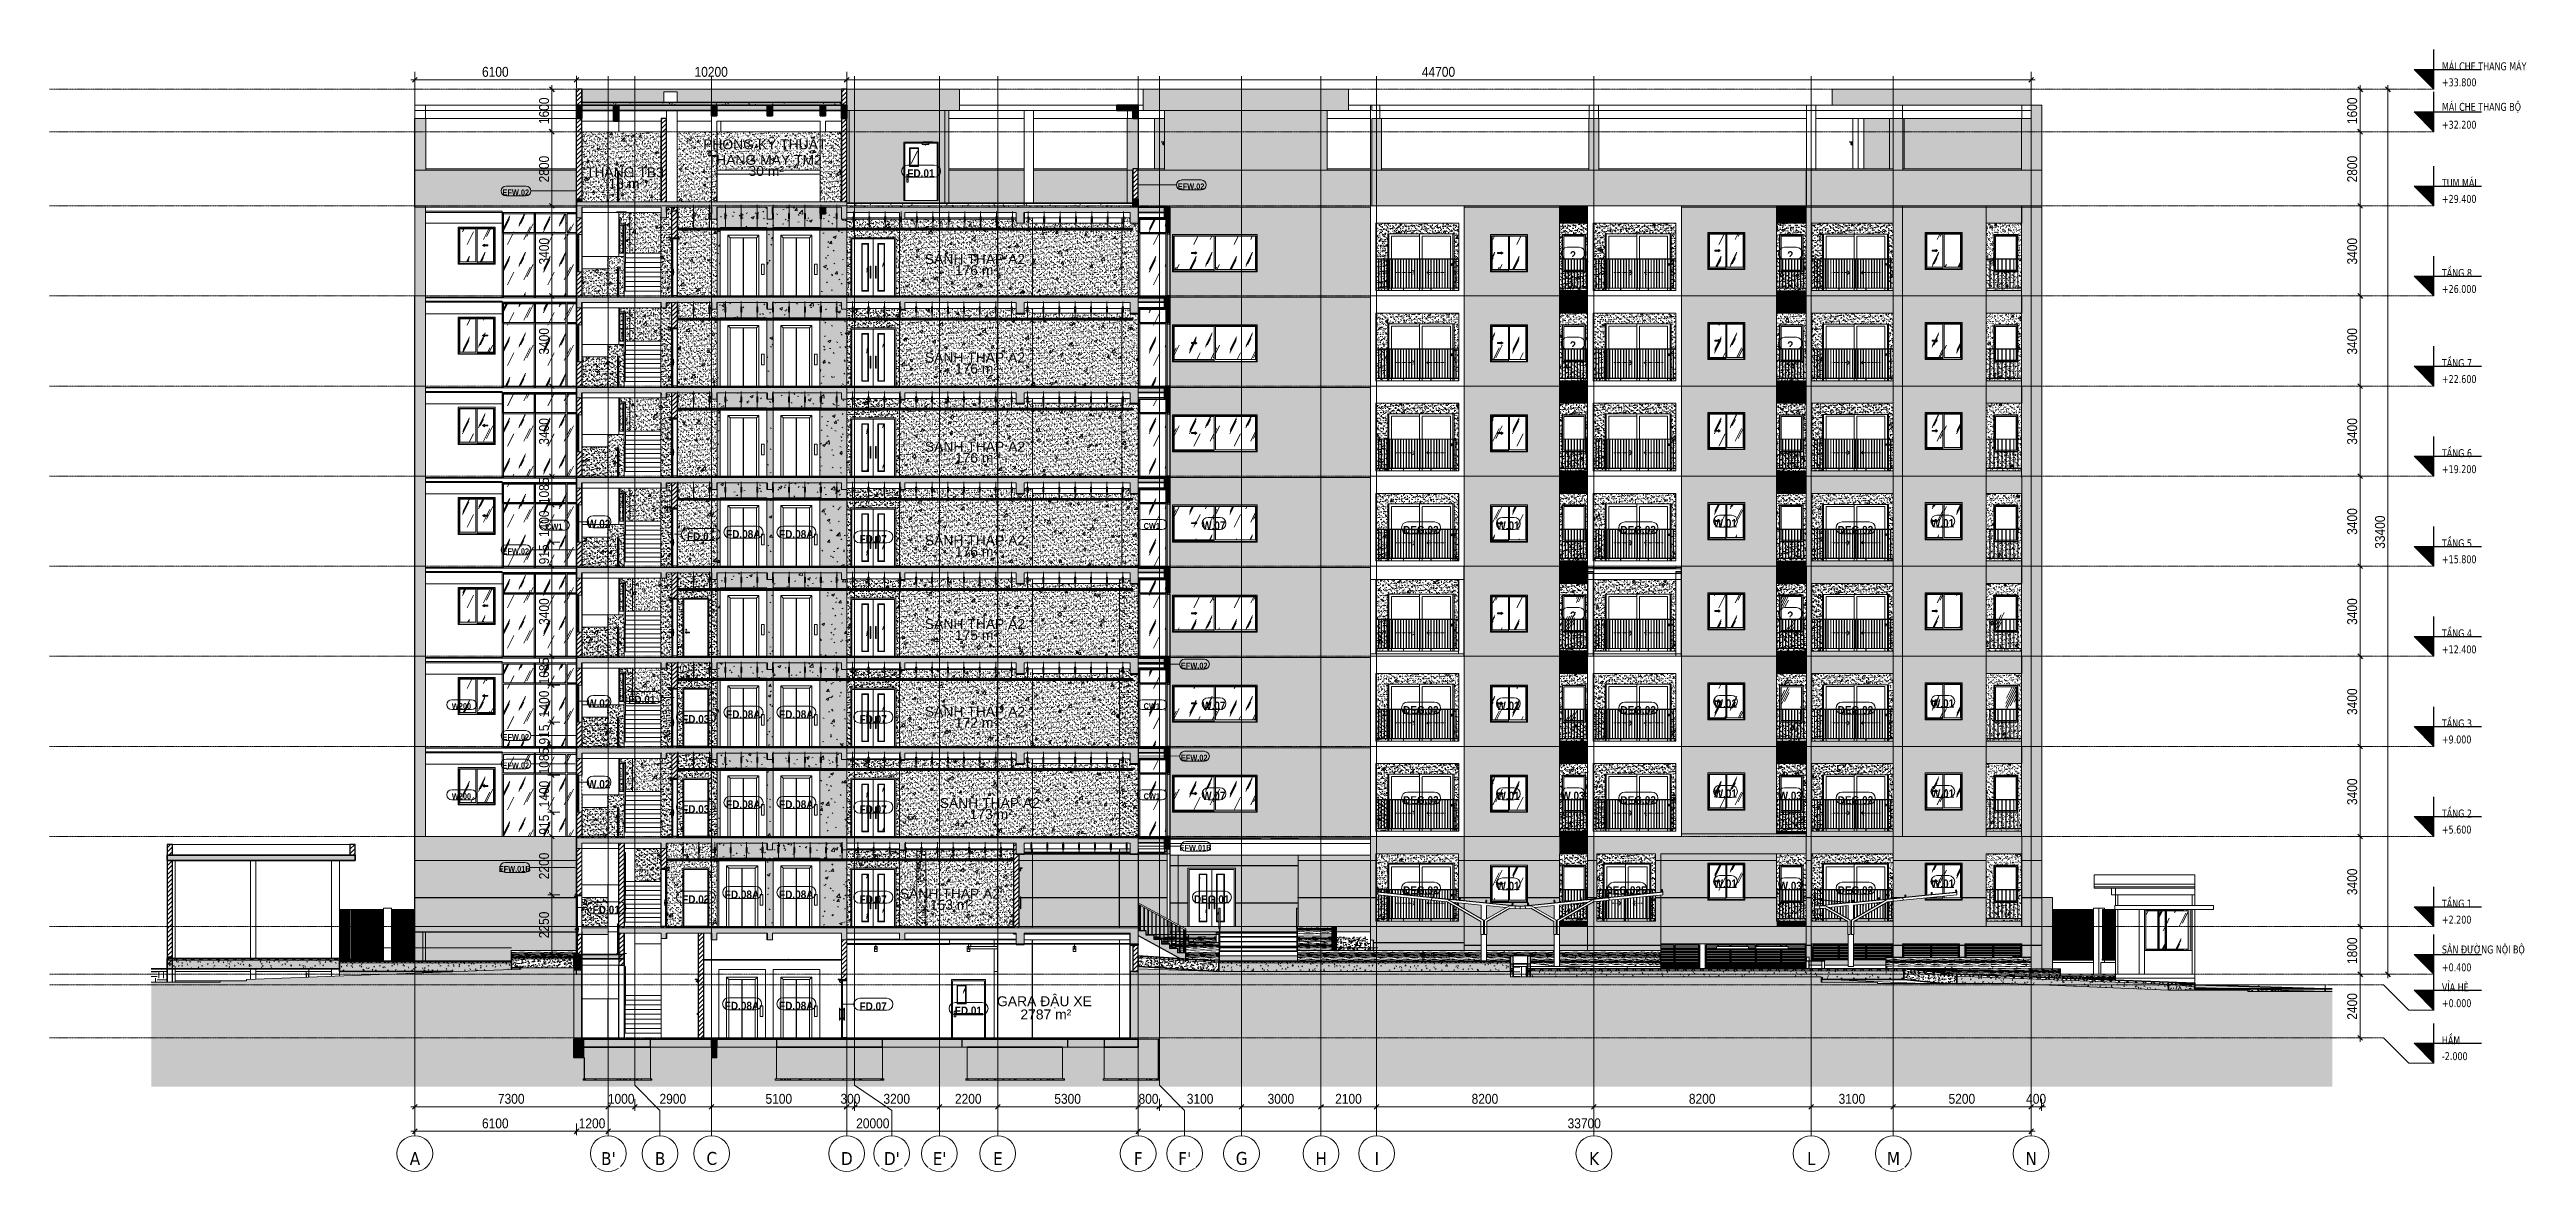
# Model space of a CAD drawing. Header units: millimetres. Extents: x 3451 to 201731, y -8641 to 35300.
# Drawn here: x 3451 to 96935, y -7041 to 35300 of the extents above; entities that cross this region are included whole.
import ezdxf

# ---------------------------------------------------------------- set-up
doc = ezdxf.new("R2010")
doc.units = ezdxf.units.MM
for name, pattern in [('1 NÉT CALL OUT', [6, 3, -3]), ('Centre', [31.75, 6.35, -4.7625, 15.875, -4.7625]), ('Dash', [6, 3, -3]), ('Dash 1_8_', [6.35, 3.175, -3.175]), ('Grid Line', [22.225, 12.7, -3.175, 3.175, -3.175])]:
    doc.linetypes.add(name, pattern=pattern)
for name, color, linetype, lineweight in [('0-1', 7, 'Continuous', 5), ('A-ANNO-DIMS', 211, 'Continuous', 9), ('A-ANNO-DIMS-150', 211, 'Continuous', 9), ('A-AREA', 32, 'Dash 1_8_', 9), ('A-AREA-IDEN', 2, 'Continuous', 9), ('A-CLNG', 13, 'Continuous', 9), ('A-CLNG-1', 13, 'Continuous', 25), ('A-CLNG-PATT-1', 13, 'Continuous', 9), ('A-DETL-GENF', 92, 'Continuous', 9), ('A-DETL-GENF-1', 7, 'Continuous', 9), ('A-DETL-GENF-2', 92, '1 NÉT CALL OUT', 9), ('A-DETL-GENF-3', 9, 'Continuous', 9), ('A-DETL-GENF-4', 253, 'Continuous', 9), ('A-DETL-MEDM', 33, 'Continuous', 25), ('A-DETL-THIN', 151, 'Continuous', 9), ('A-DOOR', 31, 'Continuous', 9), ('A-DOOR-1', 31, 'Continuous', 18), ('A-DOOR-FRAM', 31, 'Continuous', 9), ('A-DOOR-FRAM-1', 31, 'Continuous', 18), ('A-DOOR-HDLN', 31, 'Dash', 18), ('A-DOOR-IDEN', 31, 'Continuous', 9), ('A-FLOR', 192, 'Continuous', 9), ('A-FLOR-1', 10, 'Continuous', 35), ('A-FLOR-2', 7, 'Continuous', 9), ('A-FLOR-3', 192, 'Continuous', 35), ('A-FLOR-4', 192, 'Continuous', 18), ('A-FLOR-HRAL', 11, 'Continuous', 9), ('A-FLOR-HRAL-1', 253, 'Continuous', 9), ('A-FLOR-LEVL', 51, 'Continuous', 9), ('A-FLOR-LEVL-1', 51, 'Continuous', 25), ('A-FLOR-LEVL-2', 51, 'Centre', 9), ('A-FLOR-MCUT', 51, 'Continuous', 9), ('A-FLOR-PATT-1', 7, 'Continuous', 9), ('A-FLOR-PATT-2', 8, 'Continuous', 5), ('A-FLOR-PATT-3', 8, 'Continuous', 9), ('A-GLAZ', 151, 'Continuous', 9), ('A-GLAZ-1', 7, 'Continuous', 9), ('A-GLAZ-2', 253, 'Continuous', 9), ('A-GLAZ-3', 7, '1 NÉT CALL OUT', 9), ('A-GLAZ-4', 55, '1 NÉT CALL OUT', 9), ('A-GLAZ-5', 151, 'Continuous', 18), ('A-GLAZ-CURT', 52, 'Continuous', 9), ('A-GLAZ-CURT-1', 52, 'Continuous', 18), ('A-GLAZ-CWMG', 51, 'Continuous', 9), ('A-GLAZ-CWMG-1', 51, 'Continuous', 25), ('A-GLAZ-IDEN', 152, 'Continuous', 9), ('A-WALL', 113, 'Continuous', 9), ('A-WALL-1', 113, 'Continuous', 25), ('A-WALL-IDEN', 211, 'Continuous', 9), ('A-WALL-PATT-1', 7, 'Continuous', 9), ('A-WALL-PATT-2', 9, 'Continuous', 9), ('A-WALL-PATT-3', 111, 'Continuous', 5), ('A-WALL-PATT-4', 111, 'Continuous', 9), ('C-PRKG', 70, 'Continuous', 9), ('C-PRKG-HDLN', 70, 'Dash', 9), ('E-LITE-EQPM', 33, 'Continuous', 9), ('I-WALL', 2, 'Continuous', 9), ('I-WALL-1', 7, 'Continuous', 9), ('I-WALL-2', 2, 'Continuous', 25), ('L-SITE-WALL-1', 250, 'Continuous', 25), ('L-SITE-WALL-2', 7, 'Continuous', 9), ('S-BEAM', 12, 'Continuous', 9), ('S-BEAM-1', 12, 'Continuous', 5), ('S-BEAM-2', 10, 'Continuous', 35), ('S-BEAM-3', 7, 'Continuous', 9), ('S-COLS', 52, 'Continuous', 9), ('S-COLS-1', 7, 'Continuous', 9), ('S-FNDN-1', 32, 'Continuous', 5), ('S-FNDN-2', 250, 'Continuous', 25), ('S-GRID', 1, 'Continuous', 9), ('S-GRID-1', 1, 'Grid Line', 9), ('S-GRID-IDEN', 1, 'Continuous', 9), ('S-STRS', 31, 'Continuous', 9), ('S-STRS-1', 31, 'Continuous', 25)]:
    doc.layers.add(name, color=color, linetype=linetype, lineweight=lineweight)
doc.styles.add('Arial_1', font='arial.ttf', dxfattribs={"height": 375})
doc.styles.add('Arial_B', font='arialbd.ttf', dxfattribs={"width": 0.85, "height": 225})
doc.styles.add('Arial_B_1', font='arialbd.ttf', dxfattribs={"width": 0.9, "height": 300})
doc.styles.add('Arial_B_2', font='arialbd.ttf', dxfattribs={"width": 0.85, "height": 315})
doc.styles.add('Tahoma_B', font='tahomabd.ttf', dxfattribs={"width": 0.85, "height": 300})
doc.styles.add('Tahoma_B_1', font='tahomabd.ttf', dxfattribs={"height": 487.5})
doc.styles.add('UTM Avo', font='', dxfattribs={"width": 0.9, "height": 375})
doc.styles.get('UTM Avo').set_extended_font_data('UTM Avo')
doc.dimstyles.new('1_Dim_chi_tiet_2_5', dxfattribs={"dimscale": 304.8, "dimtxt": 374.737856, "dimasz": 0.590551, "dimexe": 0.492126, "dimexo": 0.0625, "dimgap": 0.049213, "dimtad": 1, "dimdec": 0, "dimrnd": 5, "dimzin": 0, "dimdsep": 46, "dimtxsty": 'UTM Avo', "dimblk1": 'OBLIQUE', "dimblk2": 'OBLIQUE', "dimsah": 1, "dimcen": 0.09, "dimdle": 0.492126, "dimazin": 0, "dimtfac": 1, "dimtdec": 4, "dimtix": 1, "dimtmove": 0, "dimatfit": 3, "dimfxl": 0.984252, "dimfxlon": 1, "dimtvp": 1, "dimtolj": 1, "dimtzin": 0, "dimarcsym": 2})
pattern_1 = [(50, (49422.4, 14125), (1093.104, -95.634), [114.3, -1257.3]), (355, (49422.4, 14125), (-211.457, 1146.34), [91.44, -1005.84]), (100.451, (49513.5, 14117), (881.656, 1050.7), [97.14, -1068.54]), (46.184, (49422.4, 14429.8), (1626.475, -252.257), [171.45, -1885.95]), (96.636, (49558, 14408.8), (1424.416, 1484.565), [145.71, -1602.81]), (351.184, (49422.4, 14429.8), (1424.43, 1484.55), [137.16, -1508.76]), (21, (49574.8, 14353.6), (909.686, -613.59), [114.3, -1257.3]), (326, (49574.8, 14353.6), (370.812, 1105.13), [91.44, -1005.84]), (71.451, (49650.6, 14302.5), (1280.503, 491.528), [97.14, -1068.54]), (37.5, (49422.43, 14125), (18.5313, 507.3303), [50.292, -943.356, 50.292, -970.788, -1009.65]), (37.5, (49422.43, 14125), (18.5313, 507.3303), [-2014.728, 50.292, -959.358]), (7.5, (49422.43, 14125), (400.918, 601.084), [50.292, -531.876, 50.292, -920.496, -384.81]), (7.5, (49422.43, 14125), (400.918, 601.084), [-1552.956, 50.292, -334.518]), (327.5, (49082.58, 14125), (813.545, -34.3737), [50.292, -330.708, 50.292, -1138.428, -1577.34]), (327.5, (49082.58, 14125), (813.545, -34.3737), [-1569.72, 50.292, -1527.048]), (317.5, (48930.2, 14125), (888.775, 152.56), [50.292, -445.008, 50.292, -739.14, -1120.14]), (317.5, (48930.2, 14125), (888.775, 152.56), [-1284.732, 50.292, -1069.848])]
pattern_2 = [(37.5, (49422.43, 14125), (-4.79953, 146.8239), [5.029, -110.795, 5.029, -124.511, -123.825]), (37.5, (49422.43, 14125), (-4.79953, 146.8239), [-245.364, 5.029, -118.796]), (7.5, (49422.43, 14125), (134.8574, 215.0472), [5.029, -57.455, 5.029, -99.365, -40.005]), (7.5, (49422.43, 14125), (134.8574, 215.0472), [-166.878, 5.029, -34.976]), (327.5, (49328.7, 14125), (237.29776, 0.4316), [5.029, -33.071, 5.029, -132.131, -179.07]), (327.5, (49328.7, 14125), (237.29776, 0.4316), [-175.26, 5.029, -174.041]), (317.5, (49328.7, 14125), (229.067, 66.8792), [5.029, -14.021, 5.029, -84.887, -102.87]), (317.5, (49328.7, 14125), (229.067, 66.8792), [-108.966, 5.029, -97.841])]
pattern_3 = [(63.435, (49613, 14220.2), (-766.75, 2300.24), [952.5, -571.5, 952.5, -571.5, -1211.71]), (63.435, (49613, 14220.2), (-766.75, 2300.24), [-3048, 381, -830.71]), (63.435, (49565.3, 14267.9), (-766.75, 2300.24), [762, -952.5, 571.5, -571.5, -1402.21]), (63.435, (49565.3, 14267.9), (-766.75, 2300.24), [-2857.5, 666.75, -735.46]), (63.435, (49565.3, 14410.8), (-766.75, 2300.24), [571.5, -1143, 381, -571.5, -1592.71]), (63.435, (49565.3, 14410.8), (-766.75, 2300.24), [-2667, 857.25, -735.46]), (63.435, (49708.2, 14267.9), (-766.75, 2300.24), [571.5, -1143, 476.25, -2068.96]), (63.435, (49851, 14410.8), (-766.75, 2300.24), [285.75, -1428.75, 190.5, -2354.71]), (63.435, (49613, 14648.9), (-766.75, 2300.24), [190.5, -1428.75, 190.5, -762, -1687.96]), (63.435, (49613, 14648.9), (-766.75, 2300.24), [-2571.75, 476.25, -1211.71]), (63.435, (50470.2, 14506), (-766.75, 2300.24), [952.5, -1428.75, 1143, -754.51]), (63.435, (50470.2, 14363.1), (-766.75, 2300.24), [1333.5, -952.5, 1428.75, -564.01]), (63.435, (50565.4, 14410.8), (-766.75, 2300.24), [1524, -762, 1143, -830.71]), (63.435, (50708.3, 14553.6), (-766.75, 2300.24), [952.5, -1333.5, 762, -1211.71]), (63.435, (50565.4, 14839.4), (-766.75, 2300.24), [476.25, -1905, 571.5, -1306.96]), (63.435, (50851.2, 14696.5), (-766.75, 2300.24), [381, -1905, 381, -1592.71])]
pattern_4 = [(45, (49422.43, 14125), (-84.8528, 84.8528), [])]
pattern_5 = [(63.435, (51212.7, 14229.33), (-0.001, 1524.001), [532.463, -2875.304]), (63.435, (49688.7, 14229.33), (-0.001, 1524.001), [532.463, -2875.304]), (63.435, (51942.24, 14523.8), (-0.001, 1524.001), [532.463, -2875.304]), (63.435, (50418.24, 14523.8), (-0.001, 1524.001), [532.463, -2875.304]), (63.435, (51831.8, 14419.83), (-0.001, 1524.001), [532.463, -2875.304]), (63.435, (50307.8, 14419.83), (-0.001, 1524.001), [532.463, -2875.304]), (63.435, (51719.26, 15015.1), (-0.001, 1524.001), [258.8, -3148.965]), (63.435, (50195.26, 15015.1), (-0.001, 1524.001), [258.8, -3148.965]), (63.435, (51645.65, 14922.95), (-0.001, 1524.001), [532.463, -2875.304]), (63.435, (50121.65, 14922.95), (-0.001, 1524.001), [532.463, -2875.304]), (63.435, (51658.64, 14989.1), (-0.001, 1524.001), [532.463, -2875.304]), (63.435, (50134.64, 14989.1), (-0.001, 1524.001), [532.463, -2875.304]), (63.435, (51043.8, 14698.94), (-0.001, 1524.001), [532.463, -2875.304]), (63.435, (49519.8, 14698.94), (-0.001, 1524.001), [532.463, -2875.304]), (63.435, (51056.8, 14776.9), (-0.001, 1524.001), [532.463, -2875.304]), (63.435, (49532.8, 14776.9), (-0.001, 1524.001), [532.463, -2875.304]), (63.435, (51060.3, 14833.1), (-0.001, 1524.001), [532.463, -2875.304]), (63.435, (49536.3, 14833.1), (-0.001, 1524.001), [532.463, -2875.304])]
pattern_6 = [(0, (49422.43, 14125), (609.6, 152.4), [50.292, -406.908, 50.292, -406.908, -2438.4]), (0, (49422.43, 14125), (609.6, 152.4), [-914.4, 50.292, -864.108, 50.292, -406.908, -1066.8]), (0, (49422.43, 14125), (609.6, 152.4), [-2286, 50.292, -254.508, 50.292, -711.708]), (120, (49651.03, 14201.2), (-436.78227, 451.7291), [50.292, -406.908, 50.292, -406.908, -2438.4]), (120, (49651.03, 14201.2), (-436.78227, 451.7291), [-914.4, 50.292, -864.108, 50.292, -406.908, -1066.8]), (120, (49651.03, 14201.2), (-436.78227, 451.7291), [-2286, 50.292, -254.508, 50.292, -711.708]), (240, (49727.23, 14506), (-172.81773, -604.1291), [50.292, -406.908, 50.292, -406.908, -2438.4]), (240, (49727.23, 14506), (-172.81773, -604.1291), [-914.4, 50.292, -864.108, 50.292, -406.908, -1066.8]), (240, (49727.23, 14506), (-172.81773, -604.1291), [-2286, 50.292, -254.508, 50.292, -711.708])]
pattern_7 = [(45, (49422.43, 14125), (-159.099, 159.099), []), (135, (49422.43, 14125), (-159.099, -159.099), [])]
pattern_8 = [(0, (49422.43, 14125), (1219.2, 304.8), [50.292, -864.108, 50.292, -864.108, -4876.8]), (0, (49422.43, 14125), (1219.2, 304.8), [-1828.8, 50.292, -1778.508, 50.292, -864.108, -2133.6]), (0, (49422.43, 14125), (1219.2, 304.8), [-4572, 50.292, -559.308, 50.292, -1473.708]), (120, (49879.63, 14277.4), (-873.5645, 903.4582), [50.292, -864.108, 50.292, -5740.908]), (120, (49879.63, 14277.4), (-873.5645, 903.4582), [-964.692, -864.108, 50.292, -1778.508, -3048]), (120, (49879.63, 14277.4), (-873.5645, 903.4582), [-3657.6, 50.292, -864.108, 50.292, -2083.308]), (120, (49879.63, 14277.4), (-873.5645, 903.4582), [-4622.292, -559.308, 50.292, -1473.708]), (240, (50032.03, 14887), (-345.6355, -1208.2582), [50.292, -864.108, 50.292, -5740.908]), (240, (50032.03, 14887), (-345.6355, -1208.2582), [-964.692, -864.108, 50.292, -1778.508, -3048]), (240, (50032.03, 14887), (-345.6355, -1208.2582), [-3657.6, 50.292, -864.108, 50.292, -2083.308]), (240, (50032.03, 14887), (-345.6355, -1208.2582), [-4622.292, -559.308, 50.292, -1473.708])]
pattern_9 = [(50, (49422.43, 14125), (273.276, -23.9091), [28.575, -314.325]), (355, (49422.43, 14125), (-52.8646, 286.585), [22.86, -251.46]), (100.451, (49445.2, 14123), (220.4138, 262.6745), [24.285, -267.135]), (46.184, (49422.43, 14201.2), (406.6187, -63.0646), [42.862, -471.487]), (96.636, (49456.3, 14195.94), (356.1042, 371.1414), [36.428, -400.703]), (351.184, (49422.43, 14201.2), (356.1075, 371.138), [34.29, -377.19]), (21, (49460.53, 14182.15), (227.4212, -153.3982), [28.575, -314.325]), (326, (49460.53, 14182.15), (92.7027, 276.2822), [22.86, -251.46]), (71.451, (49479.48, 14169.37), (320.1254, 122.8816), [24.285, -267.135]), (37.5, (49422.43, 14125), (4.63248, 126.83261), [5.029, -243.383, 5.029, -250.241, -252.413]), (37.5, (49422.43, 14125), (4.63248, 126.83261), [-503.682, 5.029, -247.383]), (7.5, (49422.43, 14125), (100.22916, 150.2711), [5.029, -140.513, 5.029, -237.668, -96.203]), (7.5, (49422.43, 14125), (100.22916, 150.2711), [-388.239, 5.029, -91.173]), (327.5, (49337.46, 14125), (203.38684, -8.59348), [5.029, -90.221, 5.029, -292.151, -394.335]), (327.5, (49337.46, 14125), (203.38684, -8.59348), [-392.43, 5.029, -389.306]), (317.5, (49299.36, 14125), (222.1944, 38.1398), [5.029, -118.796, 5.029, -192.329, -280.035]), (317.5, (49299.36, 14125), (222.1944, 38.1398), [-321.183, 5.029, -275.006])]
pattern_10 = [(0, (49422.43, 14125), (476.25, 476.25), [476.25, -476.25]), (0, (49422.43, 14303.6), (476.25, 476.25), [476.25, -476.25]), (0, (49422.43, 14482.2), (476.25, 476.25), [476.25, -476.25]), (90, (49481.96, 14541.7), (-476.25, 476.25), [476.25, -476.25]), (90, (49660.55, 14541.7), (-476.25, 476.25), [476.25, -476.25]), (90, (49839.15, 14541.7), (-476.25, 476.25), [476.25, -476.25])]
pattern_11 = [(45, (49422.43, 14125), (-79.5495, 79.5495), [])]
pattern_12 = [(349.695, (47780.313, 869.39), (3657.5982, -609.61), [68.155, -6747.38]), (0, (47847.37, 857.2), (609.6, 609.6), [67.06, -542.54]), (18.435, (47914.43, 857.2), (1219.2, 609.602), [57.83, -1869.89]), (172.875, (47969.29, 875.49), (4267.1994, -609.599), [49.15, -4865.604]), (174.806, (47920.52, 881.584), (6096.004, -609.5547), [67.333, -6665.92]), (194.036, (47853.46, 887.68), (-1828.802, -609.592), [75.4, -2438.04]), (9.462, (47829.08, 869.39), (3048.005, 609.5835), [37.08, -3670.97]), (353.66, (47865.66, 875.49), (-4876.8008, 609.5835), [55.2, -5464.96]), (185.711, (47920.52, 869.39), (-5486.3951, -609.6394), [61.264, -6065.14]), (168.69, (47859.56, 863.3), (2438.4, -609.603), [31.084, -3077.28]), (354.806, (47725.45, 863.296), (-6096.004, 609.5547), [67.333, -6665.92]), (348.69, (47792.5, 857.2), (-2438.4, 609.603), [62.17, -3046.194]), (0, (47853.46, 845), (609.6, 609.6), [73.15, -536.45]), (20.556, (47926.62, 845.01), (3048, 1219.197), [52.084, -5156.34]), (3.814, (47975.385, 863.296), (8534.4012, 609.5889), [91.643, -9072.654]), (354.806, (48066.825, 869.39), (-6096.004, 609.5547), [67.333, -6665.92]), (0, (48133.9, 863.3), (609.6, 609.6), [67.06, -542.54]), (5.194, (47591.337, 863.296), (6096.004, 609.5547), [67.333, -6665.92]), (354.806, (47658.393, 869.39), (-6096.004, 609.5547), [67.333, -6665.92]), (0, (47591.34, 875.5), (609.6, 609.6), [36.58, -573.02]), (5.194, (47627.913, 875.49), (6096.004, 609.5547), [67.333, -6665.92]), (0, (47694.97, 881.6), (609.6, 609.6), [60.96, -548.64]), (10.305, (47755.93, 881.584), (-3657.5982, -609.61), [68.155, -6747.38]), (5.194, (47822.985, 893.776), (6096.004, 609.5547), [67.333, -6665.92]), (354.806, (47890.04, 899.87), (-6096.004, 609.5547), [67.333, -6665.92]), (354.806, (47957.097, 893.776), (-6096.004, 609.5547), [67.333, -6665.92]), (351.87, (48024.15, 887.68), (-3657.6004, 609.593), [86.21, -4224.31]), (0, (48109.5, 875.5), (609.6, 609.6), [91.44, -518.16]), (347.471, (48085.11, 509.73), (3047.9989, -609.6108), [56.2, -5564.033]), (354.289, (48139.98, 497.536), (-5486.3951, 609.6394), [61.264, -6065.14]), (8.13, (48085.11, 509.73), (3657.6004, 609.593), [43.105, -4267.42]), (9.462, (48127.79, 515.82), (3048.005, 609.5835), [74.16, -3633.89]), (0, (47591.34, 528), (609.6, 609.6), [73.15, -536.45]), (350.538, (47664.49, 528.02), (-3048.005, 609.5835), [37.08, -3670.97]), (201.801, (47701.07, 521.92), (1828.8045, 609.587), [32.83, -3249.97]), (192.995, (47670.585, 509.73), (5486.3931, 1219.2375), [81.33, -8051.747]), (352.875, (48152.17, 509.73), (-4267.1994, 609.599), [49.15, -4865.604]), (7.125, (48152.17, 509.73), (4267.1994, 609.599), [49.15, -4865.604]), (0, (47591.34, 515.8), (609.6, 609.6), [48.77, -560.83]), (194.036, (47640.1, 515.82), (-1828.802, -609.592), [50.27, -2463.18]), (356.633, (47725.45, 534.112), (-9753.5944, 609.6919), [103.81, -10277.302]), (357.709, (47829.08, 528.016), (-14630.39665, 609.6991), [152.522, -15099.665]), (3.18, (47981.48, 521.92), (10363.1983, 609.6312), [109.897, -10879.823]), (9.462, (48091.21, 528.02), (3048.005, 609.5835), [111.24, -3596.81]), (10.305, (47591.337, 473.15), (-3657.5982, -609.61), [68.155, -6747.38]), (15.945, (47658.39, 485.34), (-2438.4042, -609.583), [88.76, -4349.196]), (0, (47743.74, 509.7), (609.6, 609.6), [79.25, -530.35]), (351.87, (47822.985, 509.73), (-3657.6004, 609.593), [86.21, -4224.31]), (3.576, (47908.33, 497.536), (9144.003, 609.5468), [97.726, -9674.906]), (351.254, (48005.865, 503.63), (4267.201, -609.5878), [80.18, -7937.856]), (345.964, (48085.11, 491.44), (-1828.802, 609.592), [75.4, -2438.04]), (0, (48158.26, 473.15), (609.6, 609.6), [42.67, -566.93]), (174.806, (47725.45, 534.11), (6096.004, -609.5547), [134.665, -6598.587]), (355.236, (47591.337, 570.69), (-6705.5965, 609.6414), [146.81, -7193.745]), (0, (47737.64, 558.5), (609.6, 609.6), [140.2, -469.4]), (4.086, (47877.85, 558.496), (7924.795, 609.6527), [171.123, -8385.02]), (0, (48048.54, 570.7), (609.6, 609.6), [152.4, -457.2]), (7.125, (47591.34, 442.67), (4267.1994, 609.599), [147.443, -4767.31]), (6.34, (47737.64, 460.96), (4876.8008, 609.5835), [110.403, -5409.76]), (357.51, (47847.37, 473.152), (-13411.19697, 609.7044), [140.34, -13893.706]), (353.48, (47987.577, 467.056), (-15849.59217, 1828.85517), [214.749, -21260.135]), (3.013, (47591.337, 838.912), (10972.79715, 609.6408), [115.984, -11482.446]), (351.87, (47707.16, 845.01), (-3657.6004, 609.593), [129.316, -4181.21]), (357.614, (47835.177, 826.72), (-14020.79943, 609.6137), [146.43, -14496.664]), (10.62, (47981.48, 820.624), (-6705.59246, -1219.2397), [99.236, -9824.334]), (0, (48079, 838.9), (609.6, 609.6), [121.92, -487.68]), (356.82, (47591.337, 912.064), (-10363.1983, 609.6312), [109.897, -10879.823]), (6.009, (47701.065, 905.968), (-6095.999, -609.5992), [116.464, -11529.93]), (6.71, (47816.89, 918.16), (-5486.39734, -609.6157), [104.346, -10330.325]), (354.289, (47920.52, 930.35), (-5486.395, 609.6394), [122.53, -6003.877]), (347.905, (48042.44, 918.16), (-5486.3949, 1219.223), [87.28, -8640.862]), (9.462, (48127.79, 899.87), (3048.005, 609.5835), [74.16, -3633.89]), (3.814, (47591.337, 796.24), (8534.4012, 609.5889), [91.643, -9072.654]), (347.196, (47682.777, 802.336), (-7924.80896, 1828.76326), [137.532, -13615.67]), (0, (47816.9, 771.86), (609.6, 609.6), [152.4, -457.2]), (5.44, (47969.29, 771.856), (-6705.6025, -609.56085), [128.595, -12730.932]), (6.71, (48097.305, 784.048), (-5486.39734, -609.6157), [104.346, -10330.325]), (0, (47591.34, 954.74), (609.6, 609.6), [103.63, -505.97]), (8.13, (47694.97, 954.74), (3657.6004, 609.593), [172.42, -4138.1]), (357.614, (47865.657, 979.12), (-14020.79943, 609.6137), [146.43, -14496.664]), (354.472, (48011.961, 973.024), (12801.59101, -1219.3029), [189.859, -18796.025]), (6.843, (47591.337, 400), (-10363.19504, -1219.24128), [153.494, -15195.842]), (0, (47743.74, 418.3), (609.6, 609.6), [170.69, -438.91]), (356.348, (47914.425, 418.288), (-18897.60496, 1219.126665), [287.095, -28422.422]), (0, (47591.34, 613.36), (609.6, 609.6), [146.3, -463.3]), (4.764, (47737.64, 613.36), (6705.5965, 609.6414), [146.81, -7193.745]), (358.152, (47883.945, 625.552), (-18287.99624, 609.72412), [189.074, -18718.355]), (357.274, (48072.92, 619.456), (-12192.00424, 609.53415), [128.16, -12687.945]), (354.806, (47591.337, 710.896), (-6096.004, 609.5547), [134.665, -6598.587]), (0, (47725.45, 698.7), (609.6, 609.6), [195.07, -414.53]), (1.909, (47920.52, 698.704), (17678.40105, 609.55323), [182.982, -18115.176]), (3.576, (48103.4, 704.8), (9144.003, 609.5468), [97.726, -9674.906])]
pattern_13 = [(50, (49422.43, 14125), (327.9314, -28.6906), [34.29, -377.19]), (355, (49422.43, 14125), (-63.4373, 343.9026), [27.432, -301.752]), (100.451, (49449.76, 14122.6), (264.4966, 315.2094), [29.142, -320.562]), (46.184, (49422.43, 14216.44), (487.9424, -75.6775), [51.435, -565.785]), (96.636, (49463.1, 14210.13), (427.3244, 445.37), [43.713, -480.843]), (351.184, (49422.43, 14216.44), (427.329, 445.3655), [41.148, -452.628]), (21, (49468.15, 14193.58), (272.9058, -184.0777), [34.29, -377.19]), (326, (49468.15, 14193.58), (111.2438, 331.539), [27.432, -301.752]), (71.451, (49490.9, 14178.24), (384.1505, 147.458), [29.142, -320.562]), (37.5, (49422.43, 14125), (5.56, 152.19915), [5.029, -293.065, 5.029, -301.295, -302.895]), (37.5, (49422.43, 14125), (5.56, 152.19915), [-604.418, 5.029, -297.866]), (7.5, (49422.43, 14125), (120.2759, 180.32485), [5.029, -169.621, 5.029, -286.207, -115.443]), (7.5, (49422.43, 14125), (120.2759, 180.32485), [-465.887, 5.029, -110.414]), (327.5, (49320.47, 14125), (244.06366, -10.3123), [5.029, -109.271, 5.029, -351.587, -473.202]), (327.5, (49320.47, 14125), (244.06366, -10.3123), [-470.916, 5.029, -468.173]), (317.5, (49274.75, 14125), (266.6327, 45.7678), [5.029, -143.561, 5.029, -231.8, -336.042]), (317.5, (49274.75, 14125), (266.6327, 45.7678), [-385.42, 5.029, -331.013])]

msp = doc.modelspace()

# ---------------------------------------------------------------- texts
at = {"layer": 'A-AREA-IDEN', "char_height": 375, "line_spacing_factor": 0.936439, "style": 'Arial_1'}
for s, insert, width, attachment_point in [('\\pt7.5,15,22.5,30,37.5,45,52.5,60,67.5,75,82.5,90,97.5,105,112.5,120,127.5,135,142.5,150,157.5,165,172.5,180,187.5,195,202.5,210,217.5,225,232.5,240;PHÒNG KỸ THUẬT\\PTHANG MÁY TM2', (30444.7, 30945.2), 4674, 8), ('\\pt7.5,15,22.5,30,37.5,45,52.5,60,67.5,75,82.5,90,97.5,105,112.5,120,127.5,135,142.5,150,157.5,165,172.5,180,187.5,195,202.5,210,217.5,225,232.5,240;THANG TB3', (25165.9, 30473.3), 2956.5, 8), ('\\pt7.5,15,22.5,30,37.5,45,52.5,60,67.5,75,82.5,90,97.5,105,112.5,120,127.5,135,142.5,150,157.5,165,172.5,180,187.5,195,202.5,210,217.5,225,232.5,240;30 m²', (30499.1, 30714.7), 1359, 5), ('\\pt7.5,15,22.5,30,37.5,45,52.5,60,67.5,75,82.5,90,97.5,105,112.5,120,127.5,135,142.5,150,157.5,165,172.5,180,187.5,195,202.5,210,217.5,225,232.5,240;18 m²', (25219.6, 30242.8), 1359, 5), ('\\pt7.5,15,22.5,30,37.5,45,52.5,60,67.5,75,82.5,90,97.5,105,112.5,120,127.5,135,142.5,150,157.5,165,172.5,180,187.5,195,202.5,210,217.5,225,232.5,240;SẢNH THÁP A2', (38378.7, 27199.4), 3790.5, 8), ('\\pt7.5,15,22.5,30,37.5,45,52.5,60,67.5,75,82.5,90,97.5,105,112.5,120,127.5,135,142.5,150,157.5,165,172.5,180,187.5,195,202.5,210,217.5,225,232.5,240;176 m²', (38433.1, 26968.9), 1647, 5), ('\\pt7.5,15,22.5,30,37.5,45,52.5,60,67.5,75,82.5,90,97.5,105,112.5,120,127.5,135,142.5,150,157.5,165,172.5,180,187.5,195,202.5,210,217.5,225,232.5,240;SẢNH THÁP A2', (38378.7, 23483.1), 3790.5, 8), ('\\pt7.5,15,22.5,30,37.5,45,52.5,60,67.5,75,82.5,90,97.5,105,112.5,120,127.5,135,142.5,150,157.5,165,172.5,180,187.5,195,202.5,210,217.5,225,232.5,240;176 m²', (38433.1, 23252.6), 1647, 5), ('\\pt7.5,15,22.5,30,37.5,45,52.5,60,67.5,75,82.5,90,97.5,105,112.5,120,127.5,135,142.5,150,157.5,165,172.5,180,187.5,195,202.5,210,217.5,225,232.5,240;SẢNH THÁP A2', (38378.7, 20120.7), 3790.5, 8), ('\\pt7.5,15,22.5,30,37.5,45,52.5,60,67.5,75,82.5,90,97.5,105,112.5,120,127.5,135,142.5,150,157.5,165,172.5,180,187.5,195,202.5,210,217.5,225,232.5,240;176 m²', (38433.1, 19890.2), 1647, 5), ('\\pt7.5,15,22.5,30,37.5,45,52.5,60,67.5,75,82.5,90,97.5,105,112.5,120,127.5,135,142.5,150,157.5,165,172.5,180,187.5,195,202.5,210,217.5,225,232.5,240;SẢNH THÁP A2', (38378.7, 16581.4), 3790.5, 8), ('\\pt7.5,15,22.5,30,37.5,45,52.5,60,67.5,75,82.5,90,97.5,105,112.5,120,127.5,135,142.5,150,157.5,165,172.5,180,187.5,195,202.5,210,217.5,225,232.5,240;176 m²', (38433.1, 16350.9), 1647, 5), ('\\pt7.5,15,22.5,30,37.5,45,52.5,60,67.5,75,82.5,90,97.5,105,112.5,120,127.5,135,142.5,150,157.5,165,172.5,180,187.5,195,202.5,210,217.5,225,232.5,240;SẢNH THÁP A2', (38378.7, 13425.5), 3790.5, 8), ('\\pt7.5,15,22.5,30,37.5,45,52.5,60,67.5,75,82.5,90,97.5,105,112.5,120,127.5,135,142.5,150,157.5,165,172.5,180,187.5,195,202.5,210,217.5,225,232.5,240;175 m²', (38433.1, 13195), 1647, 5), ('\\pt7.5,15,22.5,30,37.5,45,52.5,60,67.5,75,82.5,90,97.5,105,112.5,120,127.5,135,142.5,150,157.5,165,172.5,180,187.5,195,202.5,210,217.5,225,232.5,240;SẢNH THÁP A2', (38378.7, 10122.1), 3790.5, 8), ('\\pt7.5,15,22.5,30,37.5,45,52.5,60,67.5,75,82.5,90,97.5,105,112.5,120,127.5,135,142.5,150,157.5,165,172.5,180,187.5,195,202.5,210,217.5,225,232.5,240;172 m²', (38433.1, 9891.6), 1647, 5), ('\\pt7.5,15,22.5,30,37.5,45,52.5,60,67.5,75,82.5,90,97.5,105,112.5,120,127.5,135,142.5,150,157.5,165,172.5,180,187.5,195,202.5,210,217.5,225,232.5,240;SẢNH THÁP A2', (38939.1, 6671.3), 3790.5, 8), ('\\pt7.5,15,22.5,30,37.5,45,52.5,60,67.5,75,82.5,90,97.5,105,112.5,120,127.5,135,142.5,150,157.5,165,172.5,180,187.5,195,202.5,210,217.5,225,232.5,240;173 m²', (38993.5, 6440.7), 1647, 5), ('\\pt7.5,15,22.5,30,37.5,45,52.5,60,67.5,75,82.5,90,97.5,105,112.5,120,127.5,135,142.5,150,157.5,165,172.5,180,187.5,195,202.5,210,217.5,225,232.5,240;SẢNH THÁP A2', (37434.9, 3249.9), 3790.5, 8), ('\\pt7.5,15,22.5,30,37.5,45,52.5,60,67.5,75,82.5,90,97.5,105,112.5,120,127.5,135,142.5,150,157.5,165,172.5,180,187.5,195,202.5,210,217.5,225,232.5,240;153 m²', (37489.2, 3019.4), 1647, 5), ('\\pt7.5,15,22.5,30,37.5,45,52.5,60,67.5,75,82.5,90,97.5,105,112.5,120,127.5,135,142.5,150,157.5,165,172.5,180,187.5,195,202.5,210,217.5,225,232.5,240;GARA ĐẬU XE', (40999.9, -888.1), 3582, 8), ('\\pt7.5,15,22.5,30,37.5,45,52.5,60,67.5,75,82.5,90,97.5,105,112.5,120,127.5,135,142.5,150,157.5,165,172.5,180,187.5,195,202.5,210,217.5,225,232.5,240;2787 m²', (41053.5, -1118.6), 1935, 5)]:
    msp.add_mtext(s, dxfattribs=dict(at, insert=insert, width=width, attachment_point=attachment_point))
at = {"layer": 'A-DOOR-IDEN', "char_height": 300, "attachment_point": 5, "line_spacing_factor": 0.936439, "style": 'Arial_B_1'}
for s, insert, width in [('\\pt6.75,13.5,20.25,27,33.75,40.5,47.25,54,60.75,67.5,74.25,81,87.75,94.5,101.25,108,114.75,121.5,128.25,135,141.75,148.5,155.25,162,168.75,175.5,182.25,189,195.75,202.5,209.25,216;FD.01', (36338.9, 30630.1), 1054.35), ('\\pt6.75,13.5,20.25,27,33.75,40.5,47.25,54,60.75,67.5,74.25,81,87.75,94.5,101.25,108,114.75,121.5,128.25,135,141.75,148.5,155.25,162,168.75,175.5,182.25,189,195.75,202.5,209.25,216;FD.01', (28023.2, 16926), 1054.35), ('\\pt6.75,13.5,20.25,27,33.75,40.5,47.25,54,60.75,67.5,74.25,81,87.75,94.5,101.25,108,114.75,121.5,128.25,135,141.75,148.5,155.25,162,168.75,175.5,182.25,189,195.75,202.5,209.25,216;FD.08A', (29634.3, 17010), 1331.1), ('\\pt6.75,13.5,20.25,27,33.75,40.5,47.25,54,60.75,67.5,74.25,81,87.75,94.5,101.25,108,114.75,121.5,128.25,135,141.75,148.5,155.25,162,168.75,175.5,182.25,189,195.75,202.5,209.25,216;FD.08A', (31634.3, 17010), 1331.1), ('\\pt6.75,13.5,20.25,27,33.75,40.5,47.25,54,60.75,67.5,74.25,81,87.75,94.5,101.25,108,114.75,121.5,128.25,135,141.75,148.5,155.25,162,168.75,175.5,182.25,189,195.75,202.5,209.25,216;FD.07', (34534.1, 16827.6), 1054.35), ('\\pt6.75,13.5,20.25,27,33.75,40.5,47.25,54,60.75,67.5,74.25,81,87.75,94.5,101.25,108,114.75,121.5,128.25,135,141.75,148.5,155.25,162,168.75,175.5,182.25,189,195.75,202.5,209.25,216;DEG.02', (55207.3, 17170), 1375.65), ('\\pt6.75,13.5,20.25,27,33.75,40.5,47.25,54,60.75,67.5,74.25,81,87.75,94.5,101.25,108,114.75,121.5,128.25,135,141.75,148.5,155.25,162,168.75,175.5,182.25,189,195.75,202.5,209.25,216;DEG.02', (63407.3, 17170), 1375.65), ('\\pt6.75,13.5,20.25,27,33.75,40.5,47.25,54,60.75,67.5,74.25,81,87.75,94.5,101.25,108,114.75,121.5,128.25,135,141.75,148.5,155.25,162,168.75,175.5,182.25,189,195.75,202.5,209.25,216;DEG.02', (71608.8, 17170), 1375.65), ('\\pt6.75,13.5,20.25,27,33.75,40.5,47.25,54,60.75,67.5,74.25,81,87.75,94.5,101.25,108,114.75,121.5,128.25,135,141.75,148.5,155.25,162,168.75,175.5,182.25,189,195.75,202.5,209.25,216;FD.01', (25805.7, 10763.6), 1054.35), ('\\pt6.75,13.5,20.25,27,33.75,40.5,47.25,54,60.75,67.5,74.25,81,87.75,94.5,101.25,108,114.75,121.5,128.25,135,141.75,148.5,155.25,162,168.75,175.5,182.25,189,195.75,202.5,209.25,216;FD.08A', (29634.3, 10210), 1331.1), ('\\pt6.75,13.5,20.25,27,33.75,40.5,47.25,54,60.75,67.5,74.25,81,87.75,94.5,101.25,108,114.75,121.5,128.25,135,141.75,148.5,155.25,162,168.75,175.5,182.25,189,195.75,202.5,209.25,216;FD.08A', (31634.3, 10210), 1331.1), ('\\pt6.75,13.5,20.25,27,33.75,40.5,47.25,54,60.75,67.5,74.25,81,87.75,94.5,101.25,108,114.75,121.5,128.25,135,141.75,148.5,155.25,162,168.75,175.5,182.25,189,195.75,202.5,209.25,216;DEG.02', (55207.3, 10370), 1375.65), ('\\pt6.75,13.5,20.25,27,33.75,40.5,47.25,54,60.75,67.5,74.25,81,87.75,94.5,101.25,108,114.75,121.5,128.25,135,141.75,148.5,155.25,162,168.75,175.5,182.25,189,195.75,202.5,209.25,216;DEG.02', (63407.3, 10370), 1375.65), ('\\pt6.75,13.5,20.25,27,33.75,40.5,47.25,54,60.75,67.5,74.25,81,87.75,94.5,101.25,108,114.75,121.5,128.25,135,141.75,148.5,155.25,162,168.75,175.5,182.25,189,195.75,202.5,209.25,216;DEG.02', (71608.8, 10370), 1375.65), ('\\pt6.75,13.5,20.25,27,33.75,40.5,47.25,54,60.75,67.5,74.25,81,87.75,94.5,101.25,108,114.75,121.5,128.25,135,141.75,148.5,155.25,162,168.75,175.5,182.25,189,195.75,202.5,209.25,216;FD.03', (27838.9, 10030.1), 1054.35), ('\\pt6.75,13.5,20.25,27,33.75,40.5,47.25,54,60.75,67.5,74.25,81,87.75,94.5,101.25,108,114.75,121.5,128.25,135,141.75,148.5,155.25,162,168.75,175.5,182.25,189,195.75,202.5,209.25,216;FD.07', (34534.1, 10027.6), 1054.35), ('\\pt6.75,13.5,20.25,27,33.75,40.5,47.25,54,60.75,67.5,74.25,81,87.75,94.5,101.25,108,114.75,121.5,128.25,135,141.75,148.5,155.25,162,168.75,175.5,182.25,189,195.75,202.5,209.25,216;FD.03', (27838.9, 6630.1), 1054.35), ('\\pt6.75,13.5,20.25,27,33.75,40.5,47.25,54,60.75,67.5,74.25,81,87.75,94.5,101.25,108,114.75,121.5,128.25,135,141.75,148.5,155.25,162,168.75,175.5,182.25,189,195.75,202.5,209.25,216;FD.08A', (29634.3, 6810), 1331.1), ('\\pt6.75,13.5,20.25,27,33.75,40.5,47.25,54,60.75,67.5,74.25,81,87.75,94.5,101.25,108,114.75,121.5,128.25,135,141.75,148.5,155.25,162,168.75,175.5,182.25,189,195.75,202.5,209.25,216;FD.08A', (31634.3, 6810), 1331.1), ('\\pt6.75,13.5,20.25,27,33.75,40.5,47.25,54,60.75,67.5,74.25,81,87.75,94.5,101.25,108,114.75,121.5,128.25,135,141.75,148.5,155.25,162,168.75,175.5,182.25,189,195.75,202.5,209.25,216;FD.07', (34534.1, 6627.6), 1054.35), ('\\pt6.75,13.5,20.25,27,33.75,40.5,47.25,54,60.75,67.5,74.25,81,87.75,94.5,101.25,108,114.75,121.5,128.25,135,141.75,148.5,155.25,162,168.75,175.5,182.25,189,195.75,202.5,209.25,216;DEG.02', (55207.3, 6970), 1375.65), ('\\pt6.75,13.5,20.25,27,33.75,40.5,47.25,54,60.75,67.5,74.25,81,87.75,94.5,101.25,108,114.75,121.5,128.25,135,141.75,148.5,155.25,162,168.75,175.5,182.25,189,195.75,202.5,209.25,216;DEG.02', (63407.3, 6970), 1375.65), ('\\pt6.75,13.5,20.25,27,33.75,40.5,47.25,54,60.75,67.5,74.25,81,87.75,94.5,101.25,108,114.75,121.5,128.25,135,141.75,148.5,155.25,162,168.75,175.5,182.25,189,195.75,202.5,209.25,216;DEG.02', (71608.8, 6970), 1375.65), ('\\pt6.75,13.5,20.25,27,33.75,40.5,47.25,54,60.75,67.5,74.25,81,87.75,94.5,101.25,108,114.75,121.5,128.25,135,141.75,148.5,155.25,162,168.75,175.5,182.25,189,195.75,202.5,209.25,216;FD.01', (24461.7, 2835.4), 1054.35), ('\\pt6.75,13.5,20.25,27,33.75,40.5,47.25,54,60.75,67.5,74.25,81,87.75,94.5,101.25,108,114.75,121.5,128.25,135,141.75,148.5,155.25,162,168.75,175.5,182.25,189,195.75,202.5,209.25,216;FD.03', (27838.9, 3230.1), 1054.35), ('\\pt6.75,13.5,20.25,27,33.75,40.5,47.25,54,60.75,67.5,74.25,81,87.75,94.5,101.25,108,114.75,121.5,128.25,135,141.75,148.5,155.25,162,168.75,175.5,182.25,189,195.75,202.5,209.25,216;FD.08A', (29584.3, 3410), 1331.1), ('\\pt6.75,13.5,20.25,27,33.75,40.5,47.25,54,60.75,67.5,74.25,81,87.75,94.5,101.25,108,114.75,121.5,128.25,135,141.75,148.5,155.25,162,168.75,175.5,182.25,189,195.75,202.5,209.25,216;FD.08A', (31634.3, 3410), 1331.1), ('\\pt6.75,13.5,20.25,27,33.75,40.5,47.25,54,60.75,67.5,74.25,81,87.75,94.5,101.25,108,114.75,121.5,128.25,135,141.75,148.5,155.25,162,168.75,175.5,182.25,189,195.75,202.5,209.25,216;FD.07', (34534.1, 3227.6), 1054.35), ('\\pt6.75,13.5,20.25,27,33.75,40.5,47.25,54,60.75,67.5,74.25,81,87.75,94.5,101.25,108,114.75,121.5,128.25,135,141.75,148.5,155.25,162,168.75,175.5,182.25,189,195.75,202.5,209.25,216;DEG.01', (47311.6, 3227.6), 1375.65), ('\\pt6.75,13.5,20.25,27,33.75,40.5,47.25,54,60.75,67.5,74.25,81,87.75,94.5,101.25,108,114.75,121.5,128.25,135,141.75,148.5,155.25,162,168.75,175.5,182.25,189,195.75,202.5,209.25,216;DEG.02', (55207.3, 3570), 1375.65), ('\\pt6.75,13.5,20.25,27,33.75,40.5,47.25,54,60.75,67.5,74.25,81,87.75,94.5,101.25,108,114.75,121.5,128.25,135,141.75,148.5,155.25,162,168.75,175.5,182.25,189,195.75,202.5,209.25,216;DEG.02B', (62982.3, 3570), 1652.4), ('\\pt6.75,13.5,20.25,27,33.75,40.5,47.25,54,60.75,67.5,74.25,81,87.75,94.5,101.25,108,114.75,121.5,128.25,135,141.75,148.5,155.25,162,168.75,175.5,182.25,189,195.75,202.5,209.25,216;DEG.02', (71608.8, 3570), 1375.65), ('\\pt6.75,13.5,20.25,27,33.75,40.5,47.25,54,60.75,67.5,74.25,81,87.75,94.5,101.25,108,114.75,121.5,128.25,135,141.75,148.5,155.25,162,168.75,175.5,182.25,189,195.75,202.5,209.25,216;FD.08A', (29583.9, -790), 1331.1), ('\\pt6.75,13.5,20.25,27,33.75,40.5,47.25,54,60.75,67.5,74.25,81,87.75,94.5,101.25,108,114.75,121.5,128.25,135,141.75,148.5,155.25,162,168.75,175.5,182.25,189,195.75,202.5,209.25,216;FD.08A', (31634.3, -790), 1331.1), ('\\pt6.75,13.5,20.25,27,33.75,40.5,47.25,54,60.75,67.5,74.25,81,87.75,94.5,101.25,108,114.75,121.5,128.25,135,141.75,148.5,155.25,162,168.75,175.5,182.25,189,195.75,202.5,209.25,216;FD.07', (34534.1, -808.3), 1054.35), ('\\pt6.75,13.5,20.25,27,33.75,40.5,47.25,54,60.75,67.5,74.25,81,87.75,94.5,101.25,108,114.75,121.5,128.25,135,141.75,148.5,155.25,162,168.75,175.5,182.25,189,195.75,202.5,209.25,216;FD.01', (38128.9, -969.9), 1054.35)]:
    msp.add_mtext(s, dxfattribs=dict(at, insert=insert, width=width))
at = {"layer": 'A-FLOR-LEVL', "char_height": 300, "line_spacing_factor": 0.996129, "style": 'Tahoma_B'}
for s, insert, width, attachment_point in [('\\pt1530,3060,4590,6120,7650,9180,10710,12240,13770,15300,16830,18360,19890,21420,22950,24480,26010,27540,29070,30600,32130,33660,35190,36720,38250,39780,41310,42840,44370,45900,47430,48960;MÁI CHE THANG MÁY', (93743.7, 34511.5), 3921.9, 7), ('\\pt637.5,1275,1912.5,2550,3187.5,3825,4462.5,5100,5737.5,6375,7012.5,7650,8287.5,8925,9562.5,10200,10837.5,11475,12112.5,12750,13387.5,14025,14662.5,15300,15937.5,16575,17212.5,17850,18487.5,19125,19762.5,20400;+33.800', (93743.7, 34212.6), 1551.675, 1), ('\\pt1530,3060,4590,6120,7650,9180,10710,12240,13770,15300,16830,18360,19890,21420,22950,24480,26010,27540,29070,30600,32130,33660,35190,36720,38250,39780,41310,42840,44370,45900,47430,48960;MÁI CHE THANG BỘ', (93743.7, 32911.5), 3643.95, 7), ('\\pt637.5,1275,1912.5,2550,3187.5,3825,4462.5,5100,5737.5,6375,7012.5,7650,8287.5,8925,9562.5,10200,10837.5,11475,12112.5,12750,13387.5,14025,14662.5,15300,15937.5,16575,17212.5,17850,18487.5,19125,19762.5,20400;+32.200', (93743.7, 32612.6), 1551.675, 1), ('\\pt1530,3060,4590,6120,7650,9180,10710,12240,13770,15300,16830,18360,19890,21420,22950,24480,26010,27540,29070,30600,32130,33660,35190,36720,38250,39780,41310,42840,44370,45900,47430,48960;TUM MÁI', (93743.7, 30111.5), 1670.25, 7), ('\\pt637.5,1275,1912.5,2550,3187.5,3825,4462.5,5100,5737.5,6375,7012.5,7650,8287.5,8925,9562.5,10200,10837.5,11475,12112.5,12750,13387.5,14025,14662.5,15300,15937.5,16575,17212.5,17850,18487.5,19125,19762.5,20400;+29.400', (93743.7, 29812.6), 1551.675, 1), ('\\pt1530,3060,4590,6120,7650,9180,10710,12240,13770,15300,16830,18360,19890,21420,22950,24480,26010,27540,29070,30600,32130,33660,35190,36720,38250,39780,41310,42840,44370,45900,47430,48960;TẦNG 8', (93743.7, 26711.5), 1357.875, 7), ('\\pt637.5,1275,1912.5,2550,3187.5,3825,4462.5,5100,5737.5,6375,7012.5,7650,8287.5,8925,9562.5,10200,10837.5,11475,12112.5,12750,13387.5,14025,14662.5,15300,15937.5,16575,17212.5,17850,18487.5,19125,19762.5,20400;+26.000', (93743.7, 26412.6), 1551.675, 1), ('\\pt1530,3060,4590,6120,7650,9180,10710,12240,13770,15300,16830,18360,19890,21420,22950,24480,26010,27540,29070,30600,32130,33660,35190,36720,38250,39780,41310,42840,44370,45900,47430,48960;TẦNG 7', (93743.7, 23311.5), 1357.875, 7), ('\\pt637.5,1275,1912.5,2550,3187.5,3825,4462.5,5100,5737.5,6375,7012.5,7650,8287.5,8925,9562.5,10200,10837.5,11475,12112.5,12750,13387.5,14025,14662.5,15300,15937.5,16575,17212.5,17850,18487.5,19125,19762.5,20400;+22.600', (93743.7, 23012.6), 1551.675, 1), ('\\pt1530,3060,4590,6120,7650,9180,10710,12240,13770,15300,16830,18360,19890,21420,22950,24480,26010,27540,29070,30600,32130,33660,35190,36720,38250,39780,41310,42840,44370,45900,47430,48960;TẦNG 6', (93743.7, 19911.5), 1357.875, 7), ('\\pt637.5,1275,1912.5,2550,3187.5,3825,4462.5,5100,5737.5,6375,7012.5,7650,8287.5,8925,9562.5,10200,10837.5,11475,12112.5,12750,13387.5,14025,14662.5,15300,15937.5,16575,17212.5,17850,18487.5,19125,19762.5,20400;+19.200', (93743.7, 19612.6), 1551.675, 1), ('\\pt1530,3060,4590,6120,7650,9180,10710,12240,13770,15300,16830,18360,19890,21420,22950,24480,26010,27540,29070,30600,32130,33660,35190,36720,38250,39780,41310,42840,44370,45900,47430,48960;TẦNG 5', (93743.7, 16511.5), 1357.875, 7), ('\\pt637.5,1275,1912.5,2550,3187.5,3825,4462.5,5100,5737.5,6375,7012.5,7650,8287.5,8925,9562.5,10200,10837.5,11475,12112.5,12750,13387.5,14025,14662.5,15300,15937.5,16575,17212.5,17850,18487.5,19125,19762.5,20400;+15.800', (93743.7, 16212.6), 1551.675, 1), ('\\pt1530,3060,4590,6120,7650,9180,10710,12240,13770,15300,16830,18360,19890,21420,22950,24480,26010,27540,29070,30600,32130,33660,35190,36720,38250,39780,41310,42840,44370,45900,47430,48960;TẦNG 4', (93743.7, 13111.5), 1357.875, 7), ('\\pt637.5,1275,1912.5,2550,3187.5,3825,4462.5,5100,5737.5,6375,7012.5,7650,8287.5,8925,9562.5,10200,10837.5,11475,12112.5,12750,13387.5,14025,14662.5,15300,15937.5,16575,17212.5,17850,18487.5,19125,19762.5,20400;+12.400', (93743.7, 12812.6), 1551.675, 1), ('\\pt1530,3060,4590,6120,7650,9180,10710,12240,13770,15300,16830,18360,19890,21420,22950,24480,26010,27540,29070,30600,32130,33660,35190,36720,38250,39780,41310,42840,44370,45900,47430,48960;TẦNG 3', (93743.7, 9711.5), 1357.875, 7), ('\\pt637.5,1275,1912.5,2550,3187.5,3825,4462.5,5100,5737.5,6375,7012.5,7650,8287.5,8925,9562.5,10200,10837.5,11475,12112.5,12750,13387.5,14025,14662.5,15300,15937.5,16575,17212.5,17850,18487.5,19125,19762.5,20400;+9.000', (93743.7, 9412.6), 1324.725, 1), ('\\pt1530,3060,4590,6120,7650,9180,10710,12240,13770,15300,16830,18360,19890,21420,22950,24480,26010,27540,29070,30600,32130,33660,35190,36720,38250,39780,41310,42840,44370,45900,47430,48960;TẦNG 2', (93743.7, 6311.5), 1357.875, 7), ('\\pt637.5,1275,1912.5,2550,3187.5,3825,4462.5,5100,5737.5,6375,7012.5,7650,8287.5,8925,9562.5,10200,10837.5,11475,12112.5,12750,13387.5,14025,14662.5,15300,15937.5,16575,17212.5,17850,18487.5,19125,19762.5,20400;+5.600', (93743.7, 6012.6), 1324.725, 1), ('\\pt1530,3060,4590,6120,7650,9180,10710,12240,13770,15300,16830,18360,19890,21420,22950,24480,26010,27540,29070,30600,32130,33660,35190,36720,38250,39780,41310,42840,44370,45900,47430,48960;TẦNG 1', (93743.7, 2911.5), 1357.875, 7), ('\\pt637.5,1275,1912.5,2550,3187.5,3825,4462.5,5100,5737.5,6375,7012.5,7650,8287.5,8925,9562.5,10200,10837.5,11475,12112.5,12750,13387.5,14025,14662.5,15300,15937.5,16575,17212.5,17850,18487.5,19125,19762.5,20400;+2.200', (93743.7, 2612.6), 1324.725, 1), ('\\pt1530,3060,4590,6120,7650,9180,10710,12240,13770,15300,16830,18360,19890,21420,22950,24480,26010,27540,29070,30600,32130,33660,35190,36720,38250,39780,41310,42840,44370,45900,47430,48960;SÂN ĐƯỜNG NỘI BỘ', (93743.7, 1111.5), 3770.175, 7), ('\\pt1530,3060,4590,6120,7650,9180,10710,12240,13770,15300,16830,18360,19890,21420,22950,24480,26010,27540,29070,30600,32130,33660,35190,36720,38250,39780,41310,42840,44370,45900,47430,48960;VỈA HÈ', (93743.7, -241), 1282.65, 7), ('\\pt637.5,1275,1912.5,2550,3187.5,3825,4462.5,5100,5737.5,6375,7012.5,7650,8287.5,8925,9562.5,10200,10837.5,11475,12112.5,12750,13387.5,14025,14662.5,15300,15937.5,16575,17212.5,17850,18487.5,19125,19762.5,20400;+0.400', (93743.7, 812.6), 1324.725, 1), ('\\pt637.5,1275,1912.5,2550,3187.5,3825,4462.5,5100,5737.5,6375,7012.5,7650,8287.5,8925,9562.5,10200,10837.5,11475,12112.5,12750,13387.5,14025,14662.5,15300,15937.5,16575,17212.5,17850,18487.5,19125,19762.5,20400;+0.000', (93743.7, -539.9), 1324.725, 1), ('\\pt1530,3060,4590,6120,7650,9180,10710,12240,13770,15300,16830,18360,19890,21420,22950,24480,26010,27540,29070,30600,32130,33660,35190,36720,38250,39780,41310,42840,44370,45900,47430,48960;HẦM', (93743.7, -2241), 851.7, 7), ('\\pt637.5,1275,1912.5,2550,3187.5,3825,4462.5,5100,5737.5,6375,7012.5,7650,8287.5,8925,9562.5,10200,10837.5,11475,12112.5,12750,13387.5,14025,14662.5,15300,15937.5,16575,17212.5,17850,18487.5,19125,19762.5,20400;-2.000', (93743.7, -2539.9), 1189.575, 1)]:
    msp.add_mtext(s, dxfattribs=dict(at, insert=insert, width=width, attachment_point=attachment_point))
at = {"layer": 'A-GLAZ-IDEN', "char_height": 315, "attachment_point": 5, "line_spacing_factor": 0.936439, "style": 'Arial_B_2'}
for s, insert, width in [('\\pt6.3756,12.7512,19.12365,25.49925,31.87485,38.25045,44.62605,50.9985,57.3741,63.7497,70.1253,76.5009,82.8765,89.24895,95.62455,102.00015,108.37575,114.75135,121.1238,127.4994,133.875,140.2506,146.6262,152.99865,159.37425,165.74985,172.12545,178.50105,184.8735,191.2491,197.6247,204.0003;?', (60946.9, 27533.1), 235.875), ('\\pt6.3756,12.7512,19.12365,25.49925,31.87485,38.25045,44.62605,50.9985,57.3741,63.7497,70.1253,76.5009,82.8765,89.24895,95.62455,102.00015,108.37575,114.75135,121.1238,127.4994,133.875,140.2506,146.6262,152.99865,159.37425,165.74985,172.12545,178.50105,184.8735,191.2491,197.6247,204.0003;?', (69149, 27533.1), 235.875), ('\\pt6.3756,12.7512,19.12365,25.49925,31.87485,38.25045,44.62605,50.9985,57.3741,63.7497,70.1253,76.5009,82.8765,89.24895,95.62455,102.00015,108.37575,114.75135,121.1238,127.4994,133.875,140.2506,146.6262,152.99865,159.37425,165.74985,172.12545,178.50105,184.8735,191.2491,197.6247,204.0003;?', (60946.9, 24133.1), 235.875), ('\\pt6.3756,12.7512,19.12365,25.49925,31.87485,38.25045,44.62605,50.9985,57.3741,63.7497,70.1253,76.5009,82.8765,89.24895,95.62455,102.00015,108.37575,114.75135,121.1238,127.4994,133.875,140.2506,146.6262,152.99865,159.37425,165.74985,172.12545,178.50105,184.8735,191.2491,197.6247,204.0003;?', (69149, 24133.1), 235.875), ('\\pt6.3756,12.7512,19.12365,25.49925,31.87485,38.25045,44.62605,50.9985,57.3741,63.7497,70.1253,76.5009,82.8765,89.24895,95.62455,102.00015,108.37575,114.75135,121.1238,127.4994,133.875,140.2506,146.6262,152.99865,159.37425,165.74985,172.12545,178.50105,184.8735,191.2491,197.6247,204.0003;W.02', (24178.1, 17394.9), 902.7), ('\\pt6.3756,12.7512,19.12365,25.49925,31.87485,38.25045,44.62605,50.9985,57.3741,63.7497,70.1253,76.5009,82.8765,89.24895,95.62455,102.00015,108.37575,114.75135,121.1238,127.4994,133.875,140.2506,146.6262,152.99865,159.37425,165.74985,172.12545,178.50105,184.8735,191.2491,197.6247,204.0003;W.07', (47393.4, 17332.5), 902.7), ('\\pt6.3756,12.7512,19.12365,25.49925,31.87485,38.25045,44.62605,50.9985,57.3741,63.7497,70.1253,76.5009,82.8765,89.24895,95.62455,102.00015,108.37575,114.75135,121.1238,127.4994,133.875,140.2506,146.6262,152.99865,159.37425,165.74985,172.12545,178.50105,184.8735,191.2491,197.6247,204.0003;W.01', (58496.7, 17332.5), 902.7), ('\\pt6.3756,12.7512,19.12365,25.49925,31.87485,38.25045,44.62605,50.9985,57.3741,63.7497,70.1253,76.5009,82.8765,89.24895,95.62455,102.00015,108.37575,114.75135,121.1238,127.4994,133.875,140.2506,146.6262,152.99865,159.37425,165.74985,172.12545,178.50105,184.8735,191.2491,197.6247,204.0003;W.01', (66696.7, 17418.1), 902.7), ('\\pt6.3756,12.7512,19.12365,25.49925,31.87485,38.25045,44.62605,50.9985,57.3741,63.7497,70.1253,76.5009,82.8765,89.24895,95.62455,102.00015,108.37575,114.75135,121.1238,127.4994,133.875,140.2506,146.6262,152.99865,159.37425,165.74985,172.12545,178.50105,184.8735,191.2491,197.6247,204.0003;W.01', (74896.7, 17418.1), 902.7), ('\\pt6.3756,12.7512,19.12365,25.49925,31.87485,38.25045,44.62605,50.9985,57.3741,63.7497,70.1253,76.5009,82.8765,89.24895,95.62455,102.00015,108.37575,114.75135,121.1238,127.4994,133.875,140.2506,146.6262,152.99865,159.37425,165.74985,172.12545,178.50105,184.8735,191.2491,197.6247,204.0003;?', (60946.9, 13933.1), 235.875), ('\\pt6.3756,12.7512,19.12365,25.49925,31.87485,38.25045,44.62605,50.9985,57.3741,63.7497,70.1253,76.5009,82.8765,89.24895,95.62455,102.00015,108.37575,114.75135,121.1238,127.4994,133.875,140.2506,146.6262,152.99865,159.37425,165.74985,172.12545,178.50105,184.8735,191.2491,197.6247,204.0003;?', (69149, 13933.1), 235.875), ('\\pt6.3756,12.7512,19.12365,25.49925,31.87485,38.25045,44.62605,50.9985,57.3741,63.7497,70.1253,76.5009,82.8765,89.24895,95.62455,102.00015,108.37575,114.75135,121.1238,127.4994,133.875,140.2506,146.6262,152.99865,159.37425,165.74985,172.12545,178.50105,184.8735,191.2491,197.6247,204.0003;W.02', (24178.1, 10619.2), 902.7), ('\\pt6.3756,12.7512,19.12365,25.49925,31.87485,38.25045,44.62605,50.9985,57.3741,63.7497,70.1253,76.5009,82.8765,89.24895,95.62455,102.00015,108.37575,114.75135,121.1238,127.4994,133.875,140.2506,146.6262,152.99865,159.37425,165.74985,172.12545,178.50105,184.8735,191.2491,197.6247,204.0003;W.07', (47393.4, 10532.5), 902.7), ('\\pt6.3756,12.7512,19.12365,25.49925,31.87485,38.25045,44.62605,50.9985,57.3741,63.7497,70.1253,76.5009,82.8765,89.24895,95.62455,102.00015,108.37575,114.75135,121.1238,127.4994,133.875,140.2506,146.6262,152.99865,159.37425,165.74985,172.12545,178.50105,184.8735,191.2491,197.6247,204.0003;W.01', (58496.7, 10532.5), 902.7), ('\\pt6.3756,12.7512,19.12365,25.49925,31.87485,38.25045,44.62605,50.9985,57.3741,63.7497,70.1253,76.5009,82.8765,89.24895,95.62455,102.00015,108.37575,114.75135,121.1238,127.4994,133.875,140.2506,146.6262,152.99865,159.37425,165.74985,172.12545,178.50105,184.8735,191.2491,197.6247,204.0003;W.01', (66696.7, 10618.1), 902.7), ('\\pt6.3756,12.7512,19.12365,25.49925,31.87485,38.25045,44.62605,50.9985,57.3741,63.7497,70.1253,76.5009,82.8765,89.24895,95.62455,102.00015,108.37575,114.75135,121.1238,127.4994,133.875,140.2506,146.6262,152.99865,159.37425,165.74985,172.12545,178.50105,184.8735,191.2491,197.6247,204.0003;W.01', (74896.7, 10618.1), 902.7), ('\\pt6.3756,12.7512,19.12365,25.49925,31.87485,38.25045,44.62605,50.9985,57.3741,63.7497,70.1253,76.5009,82.8765,89.24895,95.62455,102.00015,108.37575,114.75135,121.1238,127.4994,133.875,140.2506,146.6262,152.99865,159.37425,165.74985,172.12545,178.50105,184.8735,191.2491,197.6247,204.0003;W.02', (24178.1, 7571.7), 902.7), ('\\pt6.3756,12.7512,19.12365,25.49925,31.87485,38.25045,44.62605,50.9985,57.3741,63.7497,70.1253,76.5009,82.8765,89.24895,95.62455,102.00015,108.37575,114.75135,121.1238,127.4994,133.875,140.2506,146.6262,152.99865,159.37425,165.74985,172.12545,178.50105,184.8735,191.2491,197.6247,204.0003;W.07', (47393.4, 7132.5), 902.7), ('\\pt6.3756,12.7512,19.12365,25.49925,31.87485,38.25045,44.62605,50.9985,57.3741,63.7497,70.1253,76.5009,82.8765,89.24895,95.62455,102.00015,108.37575,114.75135,121.1238,127.4994,133.875,140.2506,146.6262,152.99865,159.37425,165.74985,172.12545,178.50105,184.8735,191.2491,197.6247,204.0003;W.01', (58496.7, 7132.5), 902.7), ('\\pt6.3756,12.7512,19.12365,25.49925,31.87485,38.25045,44.62605,50.9985,57.3741,63.7497,70.1253,76.5009,82.8765,89.24895,95.62455,102.00015,108.37575,114.75135,121.1238,127.4994,133.875,140.2506,146.6262,152.99865,159.37425,165.74985,172.12545,178.50105,184.8735,191.2491,197.6247,204.0003;W.03', (60946.3, 7133.1), 902.7), ('\\pt6.3756,12.7512,19.12365,25.49925,31.87485,38.25045,44.62605,50.9985,57.3741,63.7497,70.1253,76.5009,82.8765,89.24895,95.62455,102.00015,108.37575,114.75135,121.1238,127.4994,133.875,140.2506,146.6262,152.99865,159.37425,165.74985,172.12545,178.50105,184.8735,191.2491,197.6247,204.0003;W.01', (66696.7, 7218.1), 902.7), ('\\pt6.3756,12.7512,19.12365,25.49925,31.87485,38.25045,44.62605,50.9985,57.3741,63.7497,70.1253,76.5009,82.8765,89.24895,95.62455,102.00015,108.37575,114.75135,121.1238,127.4994,133.875,140.2506,146.6262,152.99865,159.37425,165.74985,172.12545,178.50105,184.8735,191.2491,197.6247,204.0003;W.03', (69148.3, 7133.1), 902.7), ('\\pt6.3756,12.7512,19.12365,25.49925,31.87485,38.25045,44.62605,50.9985,57.3741,63.7497,70.1253,76.5009,82.8765,89.24895,95.62455,102.00015,108.37575,114.75135,121.1238,127.4994,133.875,140.2506,146.6262,152.99865,159.37425,165.74985,172.12545,178.50105,184.8735,191.2491,197.6247,204.0003;W.01', (74896.7, 7218.1), 902.7), ('\\pt6.3756,12.7512,19.12365,25.49925,31.87485,38.25045,44.62605,50.9985,57.3741,63.7497,70.1253,76.5009,82.8765,89.24895,95.62455,102.00015,108.37575,114.75135,121.1238,127.4994,133.875,140.2506,146.6262,152.99865,159.37425,165.74985,172.12545,178.50105,184.8735,191.2491,197.6247,204.0003;W.01', (58496.7, 3732.5), 902.7), ('\\pt6.3756,12.7512,19.12365,25.49925,31.87485,38.25045,44.62605,50.9985,57.3741,63.7497,70.1253,76.5009,82.8765,89.24895,95.62455,102.00015,108.37575,114.75135,121.1238,127.4994,133.875,140.2506,146.6262,152.99865,159.37425,165.74985,172.12545,178.50105,184.8735,191.2491,197.6247,204.0003;W.01', (66696.7, 3818.1), 902.7), ('\\pt6.3756,12.7512,19.12365,25.49925,31.87485,38.25045,44.62605,50.9985,57.3741,63.7497,70.1253,76.5009,82.8765,89.24895,95.62455,102.00015,108.37575,114.75135,121.1238,127.4994,133.875,140.2506,146.6262,152.99865,159.37425,165.74985,172.12545,178.50105,184.8735,191.2491,197.6247,204.0003;W.03', (69148.3, 3733.1), 902.7), ('\\pt6.3756,12.7512,19.12365,25.49925,31.87485,38.25045,44.62605,50.9985,57.3741,63.7497,70.1253,76.5009,82.8765,89.24895,95.62455,102.00015,108.37575,114.75135,121.1238,127.4994,133.875,140.2506,146.6262,152.99865,159.37425,165.74985,172.12545,178.50105,184.8735,191.2491,197.6247,204.0003;W.01', (74896.7, 3818.1), 902.7)]:
    msp.add_mtext(s, dxfattribs=dict(at, insert=insert, width=width))
at = {"layer": 'A-WALL-IDEN', "char_height": 225, "attachment_point": 5, "line_spacing_factor": 0.936439, "style": 'Arial_B'}
for s, insert, width in [('\\pt6.37425,12.75075,19.125,25.49925,31.87575,38.25,44.62425,51.00075,57.375,63.74925,70.12575,76.5,82.87425,89.25075,95.625,101.99925,108.37575,114.75,121.12425,127.50075,133.875,140.24925,146.62575,153,159.37425,165.75075,172.125,178.49925,184.87575,191.25,197.62425,204.00075;EFW.02', (21048.3, 29903.9), 995.775), ('\\pt6.37425,12.75075,19.125,25.49925,31.87575,38.25,44.62425,51.00075,57.375,63.74925,70.12575,76.5,82.87425,89.25075,95.625,101.99925,108.37575,114.75,121.12425,127.50075,133.875,140.24925,146.62575,153,159.37425,165.75075,172.125,178.49925,184.87575,191.25,197.62425,204.00075;EFW.02', (46534.5, 30131), 995.775), ('\\pt6.37425,12.75075,19.125,25.49925,31.87575,38.25,44.62425,51.00075,57.375,63.74925,70.12575,76.5,82.87425,89.25075,95.625,101.99925,108.37575,114.75,121.12425,127.50075,133.875,140.24925,146.62575,153,159.37425,165.75075,172.125,178.49925,184.87575,191.25,197.62425,204.00075;CW1', (22498.3, 17292), 615.825), ('\\pt6.37425,12.75075,19.125,25.49925,31.87575,38.25,44.62425,51.00075,57.375,63.74925,70.12575,76.5,82.87425,89.25075,95.625,101.99925,108.37575,114.75,121.12425,127.50075,133.875,140.24925,146.62575,153,159.37425,165.75075,172.125,178.49925,184.87575,191.25,197.62425,204.00075;CW1', (45053.5, 17317), 615.825), ('\\pt6.37425,12.75075,19.125,25.49925,31.87575,38.25,44.62425,51.00075,57.375,63.74925,70.12575,76.5,82.87425,89.25075,95.625,101.99925,108.37575,114.75,121.12425,127.50075,133.875,140.24925,146.62575,153,159.37425,165.75075,172.125,178.49925,184.87575,191.25,197.62425,204.00075;EFW.02', (21048.3, 16363.1), 995.775), ('\\pt6.37425,12.75075,19.125,25.49925,31.87575,38.25,44.62425,51.00075,57.375,63.74925,70.12575,76.5,82.87425,89.25075,95.625,101.99925,108.37575,114.75,121.12425,127.50075,133.875,140.24925,146.62575,153,159.37425,165.75075,172.125,178.49925,184.87575,191.25,197.62425,204.00075;EFW.02', (46654.2, 12044.5), 995.775), ('\\pt6.37425,12.75075,19.125,25.49925,31.87575,38.25,44.62425,51.00075,57.375,63.74925,70.12575,76.5,82.87425,89.25075,95.625,101.99925,108.37575,114.75,121.12425,127.50075,133.875,140.24925,146.62575,153,159.37425,165.75075,172.125,178.49925,184.87575,191.25,197.62425,204.00075;W200', (18998.3, 10517), 725.475), ('\\pt6.37425,12.75075,19.125,25.49925,31.87575,38.25,44.62425,51.00075,57.375,63.74925,70.12575,76.5,82.87425,89.25075,95.625,101.99925,108.37575,114.75,121.12425,127.50075,133.875,140.24925,146.62575,153,159.37425,165.75075,172.125,178.49925,184.87575,191.25,197.62425,204.00075;CW1', (45053.5, 10517), 615.825), ('\\pt6.37425,12.75075,19.125,25.49925,31.87575,38.25,44.62425,51.00075,57.375,63.74925,70.12575,76.5,82.87425,89.25075,95.625,101.99925,108.37575,114.75,121.12425,127.50075,133.875,140.24925,146.62575,153,159.37425,165.75075,172.125,178.49925,184.87575,191.25,197.62425,204.00075;EFW.02', (21048.3, 9349.6), 995.775), ('\\pt6.37425,12.75075,19.125,25.49925,31.87575,38.25,44.62425,51.00075,57.375,63.74925,70.12575,76.5,82.87425,89.25075,95.625,101.99925,108.37575,114.75,121.12425,127.50075,133.875,140.24925,146.62575,153,159.37425,165.75075,172.125,178.49925,184.87575,191.25,197.62425,204.00075;EFW.02', (46654.2, 8570.2), 995.775), ('\\pt6.37425,12.75075,19.125,25.49925,31.87575,38.25,44.62425,51.00075,57.375,63.74925,70.12575,76.5,82.87425,89.25075,95.625,101.99925,108.37575,114.75,121.12425,127.50075,133.875,140.24925,146.62575,153,159.37425,165.75075,172.125,178.49925,184.87575,191.25,197.62425,204.00075;EFW.02', (21048.3, 8278.5), 995.775), ('\\pt6.37425,12.75075,19.125,25.49925,31.87575,38.25,44.62425,51.00075,57.375,63.74925,70.12575,76.5,82.87425,89.25075,95.625,101.99925,108.37575,114.75,121.12425,127.50075,133.875,140.24925,146.62575,153,159.37425,165.75075,172.125,178.49925,184.87575,191.25,197.62425,204.00075;W200', (18998.3, 7117), 725.475), ('\\pt6.37425,12.75075,19.125,25.49925,31.87575,38.25,44.62425,51.00075,57.375,63.74925,70.12575,76.5,82.87425,89.25075,95.625,101.99925,108.37575,114.75,121.12425,127.50075,133.875,140.24925,146.62575,153,159.37425,165.75075,172.125,178.49925,184.87575,191.25,197.62425,204.00075;CW1', (45053.3, 7117), 615.825), ('\\pt6.37425,12.75075,19.125,25.49925,31.87575,38.25,44.62425,51.00075,57.375,63.74925,70.12575,76.5,82.87425,89.25075,95.625,101.99925,108.37575,114.75,121.12425,127.50075,133.875,140.24925,146.62575,153,159.37425,165.75075,172.125,178.49925,184.87575,191.25,197.62425,204.00075;EFW.01B', (46703.2, 5171.4), 1180.65), ('\\pt6.37425,12.75075,19.125,25.49925,31.87575,38.25,44.62425,51.00075,57.375,63.74925,70.12575,76.5,82.87425,89.25075,95.625,101.99925,108.37575,114.75,121.12425,127.50075,133.875,140.24925,146.62575,153,159.37425,165.75075,172.125,178.49925,184.87575,191.25,197.62425,204.00075;EFW.01B', (21006.7, 4376.7), 1180.65)]:
    msp.add_mtext(s, dxfattribs=dict(at, insert=insert, width=width))

# ---------------------------------------------------------------- blocks, each defined once
blk = doc.blocks.new('NCV_TKTC_KET CAU_rvt-1-TKCS_MẶT CẮT C')
at = {"layer": 'A-FLOR-PATT-1'}
for points in [[(33537, 33000), (33537, 33200), (23337, 33200), (23337, 33000), (33012, 33000)], [(44535, 33000), (44535, 33200), (43735, 33200), (43735, 33000)], [(44587, 29150), (45737, 29150), (45737, 29350), (44537, 29350), (44537, 29150)], [(23335, 25780), (23337, 25780), (23337, 25950), (23335, 25950)], [(44537, 25760), (45737, 25760), (45737, 25930), (44537, 25930)], [(23335, 22380), (23337, 22380), (23337, 22550), (23335, 22550), (23335, 22538)], [(44537, 22360), (45737, 22360), (45737, 22530), (44537, 22530)], [(23335, 18980), (23337, 18980), (23337, 19150), (23335, 19150)], [(44537, 18960), (45737, 18960), (45737, 19130), (44537, 19130)], [(23335, 15580), (23337, 15580), (23337, 15750), (23335, 15750)], [(44537, 15560), (45737, 15560), (45737, 15730), (44537, 15730)], [(23335, 12180), (23337, 12180), (23337, 12350), (23335, 12350)], [(44537, 12160), (45737, 12160), (45737, 12330), (44537, 12330)], [(23335, 8780), (23337, 8780), (23337, 8950), (23335, 8950)], [(44537, 8760), (45737, 8760), (45737, 8930), (44537, 8930)], [(23335, 5380), (23337, 5380), (23337, 5550), (23335, 5550)], [(44537, 5360), (45737, 5360), (45737, 5530), (44537, 5530)], [(24652, 980), (25137, 980), (25137, 1150), (23535, 1150), (23535, 980), (24009, 980)], [(23237, -2350), (44539, -2350), (44537, -2050), (23237, -2050)]]:
    blk.add_hatch(color=256, dxfattribs=at).paths.add_polyline_path(points)
h = blk.add_hatch(color=256, dxfattribs=at)
h.paths.add_polyline_path([(44205, 1930), (44235, 1930), (44235, 1950), (40236, 1950), (40236, 1930), (43944, 1930)])
h.paths.add_polyline_path([(39936, 1930), (39936, 1950), (39837, 1950), (39837, 1930)])
at = {"layer": 'A-WALL-PATT-1'}
for points in [[(23537, -2050), (23537, 550), (23237, 550), (23237, -2050)], [(44237, -2050), (44537, -2050), (44537, 500), (44237, 500), (44237, -1442)]]:
    blk.add_hatch(color=256, dxfattribs=at).paths.add_polyline_path(points)
at = {"layer": 'S-BEAM-1'}
for points in [[(23337, 32700), (23537, 32700), (23537, 33200), (23337, 33200)], [(24737, 32600), (24937, 32600), (24937, 33200), (24737, 33200)], [(28437, 32800), (28637, 32800), (28637, 33200), (28437, 33200)], [(30537, 32800), (30737, 32800), (30737, 33200), (30537, 33200)], [(32537, 32800), (32737, 32800), (32737, 33200), (32537, 33200)], [(33537, 32700), (33537, 33200), (33337, 33200), (33337, 32700)], [(44337, 32700), (44537, 32700), (44537, 33200), (44337, 33200)], [(23337, 29350), (23337, 29550), (23535, 29550), (23535, 29650), (23335, 29650), (23335, 29350)], [(23335, 28950), (23337, 28950), (23337, 29350), (23335, 29350)], [(26737, 29150), (26737, 29350), (26735, 29350), (26735, 29150)], [(30735, 29100), (30737, 29100), (30735, 29260)], [(32737, 29100), (32737, 29350), (32537, 29350), (32537, 29100)], [(40236, 28750), (40237, 28750), (40236, 29141)], [(44427, 29350), (44535, 29350), (44535, 29650), (44335, 29650), (44335, 29350)], [(45537, 28950), (45737, 28950), (45737, 29350), (45537, 29350)], [(23337, 25550), (23337, 25950), (23335, 25950), (23335, 25550)], [(26737, 25550), (26737, 25750), (26735, 25750), (26735, 25550)], [(35535, 25480), (35735, 25480), (35735, 25500), (35535, 25500)], [(40236, 25330), (40236, 25350), (39936, 25350), (39936, 25330)], [(44537, 25330), (44537, 25350), (44237, 25350), (44237, 25330)], [(45537, 25530), (45737, 25530), (45737, 25930), (45537, 25930)], [(23337, 22150), (23337, 22550), (23335, 22550), (23335, 22150)], [(45537, 22130), (45737, 22130), (45737, 22530), (45537, 22530)], [(26737, 22150), (26737, 22350), (26735, 22350), (26735, 22150)], [(35535, 22080), (35735, 22080), (35735, 22100), (35535, 22100)], [(40236, 21930), (40236, 21950), (39936, 21950), (39936, 21930)], [(44537, 21930), (44537, 21950), (44237, 21950), (44237, 21930)], [(23335, 18750), (23337, 18750), (23337, 19150), (23335, 19150), (23335, 18941)], [(26735, 18750), (26737, 18750), (26737, 18950), (26735, 18950), (26735, 18941)], [(28435, 18700), (28437, 18700), (28435, 18941)], [(30535, 18700), (30537, 18700), (30535, 18941)], [(35735, 18680), (35735, 18700), (35535, 18700), (35535, 18680), (35584, 18680)], [(45537, 18730), (45737, 18730), (45737, 19130), (45537, 19130), (45537, 18941)], [(40236, 18530), (40236, 18550), (39936, 18550), (39936, 18530)], [(44537, 18530), (44537, 18550), (44237, 18550), (44237, 18530)], [(23337, 15350), (23337, 15750), (23335, 15750), (23335, 15350)], [(26737, 15350), (26737, 15550), (26735, 15550), (26735, 15350)], [(28435, 15300), (28437, 15300), (28435, 15344)], [(30535, 15300), (30537, 15300), (30535, 15344)], [(35584, 15280), (35735, 15280), (35735, 15300), (35535, 15300), (35535, 15280)], [(40236, 15130), (40236, 15150), (39936, 15150), (39936, 15130)], [(44537, 15130), (44537, 15150), (44237, 15150), (44237, 15130)], [(45537, 15330), (45737, 15330), (45737, 15730), (45537, 15730), (45537, 15344)], [(23337, 11950), (23337, 12350), (23335, 12350), (23335, 11950)], [(45537, 11930), (45737, 11930), (45737, 12330), (45537, 12330)], [(26737, 11950), (26737, 12150), (26735, 12150), (26735, 11950)], [(35735, 11880), (35735, 11900), (35535, 11900), (35535, 11880), (35584, 11880)], [(40236, 11730), (40236, 11750), (39936, 11750), (39936, 11730)], [(44237, 11730), (44537, 11730), (44537, 11750), (44237, 11750), (44237, 11747)], [(23337, 8550), (23337, 8950), (23335, 8950), (23335, 8550)], [(26735, 8550), (26737, 8550), (26737, 8750), (26735, 8749)], [(28435, 8500), (28437, 8500), (28435, 8749)], [(30535, 8500), (30537, 8500), (30535, 8749)], [(35584, 8480), (35735, 8480), (35735, 8500), (35535, 8500), (35535, 8480)], [(45537, 8530), (45737, 8530), (45737, 8930), (45537, 8930)], [(40236, 8330), (40236, 8350), (39936, 8350), (39936, 8330)], [(44537, 8330), (44537, 8350), (44237, 8350), (44237, 8330)], [(23337, 5150), (23337, 5550), (23335, 5550), (23335, 5150)], [(26737, 5150), (26737, 5350), (26735, 5350), (26735, 5150)], [(28435, 5100), (28437, 5100), (28435, 5152)], [(30535, 5100), (30537, 5100), (30535, 5152)], [(35535, 5080), (35735, 5080), (35735, 5100), (35535, 5100)], [(40086, 4930), (40236, 4930), (40236, 4950), (39936, 4950), (39936, 4930)], [(44537, 4930), (44537, 4950), (44237, 4950), (44237, 4930)], [(45537, 5130), (45737, 5130), (45737, 5530), (45537, 5530), (45537, 5152)], [(26735, 1750), (26737, 1750), (26737, 1950), (26735, 1950), (26735, 1754)], [(23537, 550), (23537, 1150), (23237, 1150), (23237, 550), (23366, 550)], [(40236, 1530), (40236, 1550), (39936, 1550), (39936, 1530)], [(44537, 1500), (44537, 1550), (44237, 1550), (44237, 1500)], [(23239, -2750), (23637, -2750), (23637, -2050), (23239, -2050), (23239, -2641)], [(28437, -2750), (28637, -2750), (28637, -2050), (28437, -2050), (28437, -2679)]]:
    blk.add_hatch(color=256, dxfattribs=at).paths.add_polyline_path(points)
at = {"layer": 'S-FNDN-1'}
for points in [[(24973, -3550), (26137, -3550), (26137, -2050), (23637, -2050), (23637, -3550), (24652, -3550)], [(33012, -3550), (34886, -3550), (34886, -2050), (30886, -2050), (30886, -3550), (32678, -3550)], [(38156, -3550), (41686, -3550), (41686, -2350), (41886, -2350), (41886, -2050), (37886, -2050), (37886, -2350), (38086, -2350), (38086, -3550), (38150, -3550)], [(44587, -3550), (45309, -3550), (45309, -2050), (43254, -2050), (43254, -3550), (44266, -3550)]]:
    blk.add_hatch(color=256, dxfattribs=at).paths.add_polyline_path(points)
at = {"layer": 'A-FLOR-1'}
for p, q in [((33537, 33200), (23337, 33200)), ((23337, 33200), (23337, 33000)), ((23337, 33000), (33537, 33000)), ((33537, 33000), (33537, 33200)), ((44535, 33200), (43735, 33200)), ((43735, 33200), (43735, 33000)), ((43735, 33000), (44535, 33000)), ((44535, 33000), (44535, 33200)), ((45737, 29350), (44537, 29350)), ((44537, 29150), (45737, 29150)), ((45737, 29150), (45737, 29350)), ((23337, 25950), (23335, 25950)), ((23335, 25950), (23335, 25780)), ((23335, 25780), (23337, 25780)), ((45737, 25930), (44537, 25930)), ((44537, 25760), (45737, 25760)), ((45737, 25760), (45737, 25930)), ((23337, 22550), (23335, 22550)), ((23335, 22550), (23335, 22380)), ((45737, 22530), (44537, 22530)), ((45737, 22360), (45737, 22530)), ((23335, 22380), (23337, 22380)), ((44537, 22360), (45737, 22360)), ((23337, 19150), (23335, 19150)), ((23335, 19150), (23335, 18980)), ((23335, 18980), (23337, 18980)), ((45737, 19130), (44537, 19130)), ((44537, 18960), (45737, 18960)), ((45737, 18960), (45737, 19130)), ((23337, 15750), (23335, 15750)), ((23335, 15750), (23335, 15580)), ((23335, 15580), (23337, 15580)), ((45737, 15730), (44537, 15730)), ((44537, 15560), (45737, 15560)), ((45737, 15560), (45737, 15730)), ((23337, 12350), (23335, 12350)), ((23335, 12350), (23335, 12180)), ((23335, 12180), (23337, 12180)), ((45737, 12330), (44537, 12330)), ((44537, 12160), (45737, 12160)), ((45737, 12160), (45737, 12330)), ((23337, 8950), (23335, 8950)), ((23335, 8950), (23335, 8780)), ((23335, 8780), (23337, 8780)), ((45737, 8930), (44537, 8930)), ((44537, 8760), (45737, 8760)), ((45737, 8760), (45737, 8930)), ((23337, 5550), (23335, 5550)), ((23335, 5550), (23335, 5380)), ((23335, 5380), (23337, 5380)), ((45737, 5530), (44537, 5530)), ((44537, 5360), (45737, 5360)), ((45737, 5360), (45737, 5530)), ((39837, 1950), (39837, 1930)), ((39837, 1930), (39936, 1930)), ((40236, 1930), (44235, 1930)), ((25137, 1150), (23535, 1150)), ((23535, 1150), (23535, 980)), ((23535, 980), (25137, 980)), ((25137, 980), (25137, 1150)), ((44537, -2050), (23237, -2050)), ((23237, -2350), (26137, -2350)), ((28437, -2350), (28637, -2350)), ((30886, -2350), (34886, -2350)), ((38086, -2350), (41686, -2350)), ((43254, -2350), (44539, -2350)), ((44539, -2350), (44539, -2050))]:
    blk.add_line(p, q, dxfattribs=at)
at = {"layer": 'A-FLOR-2'}
for p, q in [((17237, 33200), (17237, 33000)), ((17237, 33200), (23327, 33200)), ((23327, 33000), (17237, 33000)), ((37797, 33200), (43735, 33200)), ((43735, 33000), (37797, 33000)), ((44537, 33200), (44727, 33200)), ((44727, 33000), (44537, 33000)), ((52472, 33200), (53312, 33200)), ((53312, 33000), (52472, 33000)), ((53362, 33200), (53362, 33000)), ((53362, 33200), (69762, 33200)), ((69762, 33000), (53362, 33000)), ((69762, 33200), (69762, 33000)), ((69762, 33200), (78237, 33200)), ((78237, 33000), (69762, 33000)), ((78237, 33200), (78237, 33000)), ((28647, 30750), (32537, 30750)), ((32537, 30600), (28647, 30600)), ((17235, 29350), (17235, 29150)), ((23327, 29150), (17637, 29150)), ((17637, 25930), (23328, 25930)), ((23327, 25760), (17637, 25760)), ((17637, 22530), (23328, 22530)), ((23327, 22360), (17637, 22360)), ((17637, 19130), (23328, 19130)), ((23327, 18960), (17637, 18960)), ((17637, 15730), (23328, 15730)), ((23327, 15560), (17637, 15560)), ((61512, 15700), (65035, 15700)), ((65035, 15530), (61512, 15530)), ((17637, 12330), (23328, 12330)), ((23327, 12160), (17637, 12160)), ((17637, 8930), (23328, 8930)), ((23327, 8760), (17637, 8760)), ((45747, 5530), (49162, 5530)), ((45747, 5500), (53302, 5500)), ((53302, 5330), (45747, 5330)), ((49562, 5530), (50572, 5530)), ((45802, 1980), (45747, 1980)), ((45802, 1960), (45747, 1960)), ((45827, 1980), (45822, 1980)), ((45827, 1960), (45822, 1960)), ((47486, 1960), (47602, 1960)), ((47622, 1960), (50523, 1960)), ((50543, 1960), (50548, 1960))]:
    blk.add_line(p, q, dxfattribs=at)
at = {"layer": 'L-SITE-WALL-1'}
for p, q in [((23537, -2050), (23537, 550)), ((44237, 500), (44237, -2050)), ((44537, 500), (44237, 500)), ((23237, -2050), (23537, -2050)), ((44237, -2050), (44537, -2050))]:
    blk.add_line(p, q, dxfattribs=at)
at = {"layer": 'L-SITE-WALL-2'}
for p, q in [((17537, 500), (17537, 457)), ((23537, 550), (23237, 550))]:
    blk.add_line(p, q, dxfattribs=at)
at = {"layer": 'S-BEAM-2'}
for p, q in [((23537, 33200), (23337, 33200)), ((23337, 33200), (23337, 32700)), ((23537, 32700), (23537, 33200)), ((24937, 33200), (24737, 33200)), ((24737, 33200), (24737, 32600)), ((24937, 32600), (24937, 33200)), ((28637, 33200), (28437, 33200)), ((28437, 33200), (28437, 32800)), ((28437, 32800), (28637, 32800)), ((28637, 32800), (28637, 33200)), ((30737, 33200), (30537, 33200)), ((30537, 33200), (30537, 32800)), ((30537, 32800), (30737, 32800)), ((30737, 32800), (30737, 33200)), ((32737, 33200), (32537, 33200)), ((32537, 33200), (32537, 32800)), ((32537, 32800), (32737, 32800)), ((32737, 32800), (32737, 33200)), ((33537, 33200), (33337, 33200)), ((33337, 33200), (33337, 32700)), ((33537, 32700), (33537, 33200)), ((44537, 33200), (44337, 33200)), ((44337, 33200), (44337, 32700)), ((44537, 32700), (44537, 33200)), ((23337, 32700), (23537, 32700)), ((24737, 32600), (24937, 32600)), ((33337, 32700), (33537, 32700)), ((44337, 32700), (44537, 32700)), ((23535, 29650), (23335, 29650)), ((23335, 29650), (23335, 29350)), ((23335, 29350), (23335, 28950)), ((23535, 29550), (23535, 29650)), ((26735, 29150), (26737, 29150)), ((26737, 29150), (26737, 29350)), ((28435, 29350), (28435, 29100)), ((30737, 29100), (30737, 29350)), ((32537, 29350), (32537, 29100)), ((32537, 29100), (32737, 29100)), ((32737, 29100), (32737, 29350)), ((40237, 28750), (40237, 29150)), ((44535, 29650), (44335, 29650)), ((44335, 29650), (44335, 29350)), ((44535, 29350), (44535, 29650)), ((45737, 29350), (45537, 29350)), ((45537, 29350), (45537, 28950)), ((45737, 28950), (45737, 29350)), ((23335, 28950), (23337, 28950)), ((45537, 28950), (45737, 28950)), ((23337, 25950), (23335, 25950)), ((23335, 25950), (23335, 25550)), ((23335, 25550), (23337, 25550)), ((26735, 25550), (26737, 25550)), ((26737, 25550), (26737, 25750)), ((28435, 25750), (28435, 25500)), ((30535, 25750), (30535, 25500)), ((35535, 25500), (35535, 25480)), ((35535, 25480), (35735, 25480)), ((35735, 25480), (35735, 25500)), ((39936, 25350), (39936, 25330)), ((39936, 25330), (40236, 25330)), ((40236, 25330), (40236, 25350)), ((44237, 25350), (44237, 25330)), ((44237, 25330), (44537, 25330)), ((44537, 25330), (44537, 25350)), ((45737, 25930), (45537, 25930)), ((45537, 25930), (45537, 25530)), ((45537, 25530), (45737, 25530)), ((45737, 25530), (45737, 25930)), ((23337, 22550), (23335, 22550)), ((23335, 22550), (23335, 22150)), ((45737, 22530), (45537, 22530)), ((45537, 22530), (45537, 22130)), ((45737, 22130), (45737, 22530)), ((23335, 22150), (23337, 22150)), ((26735, 22150), (26737, 22150)), ((26737, 22150), (26737, 22350)), ((28435, 22350), (28435, 22100)), ((30535, 22350), (30535, 22100)), ((35535, 22100), (35535, 22080)), ((35535, 22080), (35735, 22080)), ((35735, 22080), (35735, 22100)), ((39936, 21950), (39936, 21930)), ((39936, 21930), (40236, 21930)), ((40236, 21930), (40236, 21950)), ((44237, 21950), (44237, 21930)), ((44237, 21930), (44537, 21930)), ((44537, 21930), (44537, 21950)), ((45537, 22130), (45737, 22130)), ((23337, 19150), (23335, 19150)), ((23335, 19150), (23335, 18750)), ((23335, 18750), (23337, 18750)), ((26735, 18750), (26737, 18750)), ((26737, 18750), (26737, 18950)), ((28435, 18950), (28435, 18700)), ((30535, 18950), (30535, 18700)), ((35535, 18700), (35535, 18680)), ((35735, 18680), (35735, 18700)), ((45737, 19130), (45537, 19130)), ((45537, 19130), (45537, 18730)), ((45537, 18730), (45737, 18730)), ((45737, 18730), (45737, 19130)), ((35535, 18680), (35735, 18680)), ((39936, 18550), (39936, 18530)), ((39936, 18530), (40236, 18530)), ((40236, 18530), (40236, 18550)), ((44237, 18550), (44237, 18530)), ((44237, 18530), (44537, 18530)), ((44537, 18530), (44537, 18550)), ((23337, 15750), (23335, 15750)), ((23335, 15750), (23335, 15350)), ((23335, 15350), (23337, 15350)), ((26735, 15350), (26737, 15350)), ((26737, 15350), (26737, 15550)), ((28435, 15550), (28435, 15300)), ((30535, 15550), (30535, 15300)), ((35535, 15300), (35535, 15280)), ((35535, 15280), (35735, 15280)), ((35735, 15280), (35735, 15300)), ((39936, 15150), (39936, 15130)), ((39936, 15130), (40236, 15130)), ((40236, 15130), (40236, 15150)), ((44237, 15150), (44237, 15130)), ((44237, 15130), (44537, 15130)), ((44537, 15130), (44537, 15150)), ((45737, 15730), (45537, 15730)), ((45537, 15730), (45537, 15330)), ((45537, 15330), (45737, 15330)), ((45737, 15330), (45737, 15730)), ((23337, 12350), (23335, 12350)), ((23335, 12350), (23335, 11950)), ((45737, 12330), (45537, 12330)), ((45537, 12330), (45537, 11930)), ((45737, 11930), (45737, 12330)), ((23335, 11950), (23337, 11950)), ((26735, 11950), (26737, 11950)), ((26737, 11950), (26737, 12150)), ((28435, 12150), (28435, 11900)), ((30535, 12150), (30535, 11900)), ((35535, 11900), (35535, 11880)), ((35535, 11880), (35735, 11880)), ((35735, 11880), (35735, 11900)), ((39936, 11750), (39936, 11730)), ((39936, 11730), (40236, 11730)), ((40236, 11730), (40236, 11750)), ((44237, 11750), (44237, 11730)), ((44237, 11730), (44537, 11730)), ((44537, 11730), (44537, 11750)), ((45537, 11930), (45737, 11930)), ((23337, 8950), (23335, 8950)), ((23335, 8950), (23335, 8550)), ((23335, 8550), (23337, 8550)), ((26735, 8550), (26737, 8550)), ((26737, 8550), (26737, 8749)), ((28435, 8749), (28435, 8500)), ((30535, 8749), (30535, 8500)), ((35535, 8500), (35535, 8480)), ((35535, 8480), (35735, 8480)), ((35735, 8480), (35735, 8500)), ((45737, 8930), (45537, 8930)), ((45537, 8930), (45537, 8530)), ((45537, 8530), (45737, 8530)), ((45737, 8530), (45737, 8930)), ((39936, 8350), (39936, 8330)), ((39936, 8330), (40236, 8330)), ((40236, 8330), (40236, 8350)), ((44237, 8350), (44237, 8330)), ((44237, 8330), (44537, 8330)), ((44537, 8330), (44537, 8350)), ((23337, 5550), (23335, 5550)), ((23335, 5550), (23335, 5150)), ((23335, 5150), (23337, 5150)), ((26735, 5150), (26737, 5150)), ((26737, 5150), (26737, 5350)), ((28435, 5350), (28435, 5100)), ((30535, 5350), (30535, 5100)), ((35535, 5100), (35535, 5080)), ((35535, 5080), (35735, 5080)), ((35735, 5080), (35735, 5100)), ((39936, 4950), (39936, 4930)), ((39936, 4930), (40236, 4930)), ((40236, 4930), (40236, 4950)), ((44237, 4950), (44237, 4930)), ((44237, 4930), (44537, 4930)), ((44537, 4930), (44537, 4950)), ((45737, 5530), (45537, 5530)), ((45537, 5530), (45537, 5130)), ((45537, 5130), (45737, 5130)), ((45737, 5130), (45737, 5530)), ((26737, 1750), (26737, 1950)), ((28435, 1950), (28435, 1700)), ((30535, 1950), (30535, 1700)), ((23537, 1150), (23237, 1150)), ((23237, 1150), (23237, 650)), ((23537, 550), (23537, 1150)), ((26735, 1750), (26737, 1750)), ((39936, 1550), (39936, 1530)), ((39936, 1530), (40236, 1530)), ((40236, 1530), (40236, 1550)), ((44237, 1550), (44237, 1500)), ((44237, 1500), (44537, 1500)), ((44537, 1500), (44537, 1550)), ((23637, -2050), (23239, -2050)), ((23239, -2050), (23239, -2750)), ((28637, -2050), (28437, -2050)), ((28437, -2050), (28437, -2350)), ((28637, -2350), (28637, -2050))]:
    blk.add_line(p, q, dxfattribs=at)
at = {"layer": 'S-BEAM-3'}
for p, q in [((17637, 33200), (17637, 32700)), ((17637, 33200), (23327, 33200)), ((53662, 33200), (61562, 33200)), ((53662, 33200), (53662, 32700)), ((61562, 32700), (61562, 33200)), ((61912, 33200), (69762, 33200)), ((61912, 33200), (61912, 32700)), ((17647, 32700), (23327, 32700)), ((24737, 32600), (23537, 32600)), ((26537, 32600), (24937, 32600)), ((28437, 32600), (27137, 32600)), ((28637, 32600), (32537, 32600)), ((33337, 32600), (32737, 32600)), ((40237, 32700), (37397, 32700)), ((44125, 32700), (40587, 32700)), ((45527, 32700), (44545, 32700)), ((51672, 32700), (53312, 32700)), ((53722, 32700), (61552, 32700)), ((61922, 32700), (69762, 32700)), ((70112, 32700), (73027, 32700)), ((73397, 32700), (77877, 32700)), ((26535, 29150), (23547, 29150)), ((26535, 29350), (26535, 29150)), ((17637, 28750), (20587, 28750)), ((21737, 28750), (21787, 28750)), ((22937, 28750), (22987, 28750)), ((33547, 28950), (35535, 28950)), ((33547, 28900), (35535, 28900)), ((35735, 28950), (39936, 28950)), ((35735, 28900), (39936, 28900)), ((40237, 28950), (44235, 28950)), ((40547, 28750), (43927, 28750)), ((23547, 27020), (24527, 27020)), ((17637, 25930), (23328, 25930)), ((17637, 25330), (20587, 25330)), ((21737, 25330), (21787, 25330)), ((22937, 25330), (22987, 25330)), ((26527, 25550), (23547, 25550)), ((33547, 25530), (35535, 25530)), ((35735, 25530), (39936, 25530)), ((40236, 25530), (44235, 25530)), ((40547, 25350), (43927, 25350)), ((23547, 23700), (24527, 23700)), ((17637, 22530), (23328, 22530)), ((17637, 21930), (20587, 21930)), ((21737, 21930), (21787, 21930)), ((22937, 21930), (22987, 21930)), ((26527, 22150), (23547, 22150)), ((33547, 22130), (35535, 22130)), ((35735, 22130), (39936, 22130)), ((40236, 22130), (44235, 22130)), ((40547, 21950), (43927, 21950)), ((23547, 20300), (24527, 20300)), ((17637, 19130), (23328, 19130)), ((26527, 18750), (23547, 18750)), ((33547, 18730), (35535, 18730)), ((35735, 18730), (39936, 18730)), ((40236, 18730), (44235, 18730)), ((17637, 18530), (20587, 18530)), ((21737, 18530), (21787, 18530)), ((22937, 18530), (22987, 18530)), ((40547, 18550), (43927, 18550)), ((23547, 16900), (24527, 16900)), ((17637, 15730), (23328, 15730)), ((17637, 15130), (20587, 15130)), ((21737, 15130), (21787, 15130)), ((22937, 15130), (22987, 15130)), ((26527, 15350), (23547, 15350)), ((33547, 15330), (35535, 15330)), ((35735, 15330), (39936, 15330)), ((40236, 15330), (44235, 15330)), ((40547, 15150), (43827, 15150)), ((56833, 15300), (53312, 15300)), ((56833, 15800), (56833, 15700)), ((56833, 15300), (56833, 15700)), ((65032, 15300), (61512, 15300)), ((65032, 15300), (65032, 15700)), ((23547, 13500), (24527, 13500)), ((17637, 12330), (23328, 12330)), ((53312, 12500), (56633, 12500)), ((56633, 12500), (56833, 12500)), ((56833, 12500), (56833, 12400)), ((61512, 12500), (64835, 12500)), ((64835, 12500), (65035, 12500)), ((17637, 11730), (20587, 11730)), ((21737, 11730), (21787, 11730)), ((22937, 11730), (22987, 11730)), ((26527, 11950), (23547, 11950)), ((33547, 11930), (35535, 11930)), ((33547, 11900), (35535, 11900)), ((35735, 11930), (39936, 11930)), ((35735, 11900), (39935, 11900)), ((39935, 11900), (39935, 11930)), ((40236, 11930), (44235, 11930)), ((40547, 11750), (43827, 11750)), ((23547, 10100), (24527, 10100)), ((17637, 8930), (23328, 8930)), ((26527, 8550), (23547, 8550)), ((33547, 8530), (35535, 8530)), ((33547, 8500), (35535, 8500)), ((35735, 8530), (39936, 8530)), ((35735, 8500), (39935, 8500)), ((39935, 8500), (39935, 8530)), ((40236, 8530), (44235, 8530)), ((17637, 8330), (20587, 8330)), ((21737, 8330), (21787, 8330)), ((22937, 8330), (22987, 8330)), ((40547, 8350), (43827, 8350)), ((23547, 6700), (24527, 6700)), ((24927, 5150), (23535, 5150)), ((26527, 5150), (25147, 5150)), ((33547, 5130), (35535, 5130)), ((33547, 5100), (35535, 5100)), ((35735, 5130), (39827, 5130)), ((35735, 5100), (39827, 5100)), ((40236, 5130), (44235, 5130)), ((44537, 5130), (45537, 5130)), ((45747, 4900), (53302, 4900)), ((23537, 3300), (24527, 3300)), ((26537, 1550), (25537, 1550)), ((33537, 1730), (35535, 1730)), ((33537, 1700), (35535, 1700)), ((33537, 1530), (34635, 1530)), ((34639, 1530), (37412, 1530)), ((35735, 1730), (39936, 1730)), ((35735, 1700), (39935, 1700)), ((37412, 1555), (37412, 1700)), ((37412, 1530), (37412, 1550)), ((39935, 1700), (39935, 1730)), ((40236, 1700), (44227, 1700)), ((23237, 550), (23537, 550)), ((24937, 750), (23547, 750))]:
    blk.add_line(p, q, dxfattribs=at)
at = {"layer": 'S-COLS-1'}
for p, q in [((17237, 32700), (17237, 33200)), ((17637, 33200), (17237, 33200)), ((17637, 32700), (17637, 33200)), ((40237, 29500), (40237, 33000)), ((40587, 29500), (40587, 33000)), ((44135, 32700), (44135, 33000)), ((53312, 29400), (53312, 33200)), ((53662, 33200), (53312, 33200)), ((53662, 32700), (53662, 33200)), ((61562, 32700), (61562, 33200)), ((61912, 33200), (61562, 33200)), ((61912, 32700), (61912, 33200)), ((69762, 29400), (69762, 33200)), ((70112, 33200), (69762, 33200)), ((70112, 30750), (70112, 33200)), ((73037, 32700), (73037, 33200)), ((73387, 33200), (73037, 33200)), ((73387, 32700), (73387, 33200)), ((77887, 32700), (77887, 33200)), ((78237, 33200), (77887, 33200)), ((78237, 32700), (78237, 33200)), ((24537, 32200), (24537, 32600)), ((24937, 32200), (24937, 32600)), ((28437, 32200), (28437, 32600)), ((28637, 32200), (28637, 32600)), ((28787, 32200), (28787, 32600)), ((32537, 32200), (32537, 32600)), ((32737, 32200), (32737, 32600)), ((25537, 5150), (25537, 3900)), ((28387, 5580), (28387, 5600)), ((28787, 5580), (28787, 5600)), ((30537, 5580), (30537, 5600)), ((30737, 5580), (30737, 5600)), ((32537, 5580), (32537, 5600)), ((32737, 5580), (32737, 5600)), ((33537, 5600), (33537, 5580)), ((39237, 5580), (39237, 5600)), ((40537, 5600), (40537, 5580)), ((49162, 5500), (49162, 5550)), ((49562, 5500), (49562, 5550)), ((24537, 2000), (24537, 3770)), ((28637, 2180), (28637, 2200)), ((30537, 2180), (30537, 2200)), ((30737, 2180), (30737, 2200)), ((32537, 2180), (32537, 2200)), ((32737, 2180), (32737, 2200)), ((33537, 2200), (33537, 2180)), ((39237, 2180), (39237, 2200)), ((40537, 2200), (40537, 2150)), ((43837, 2150), (43837, 2200)), ((17237, 445), (17237, 500)), ((17537, 457), (17537, 500)), ((24537, -2050), (24537, -2000)), ((28387, -2050), (28387, -2000)), ((28437, -2050), (28437, -2000)), ((28637, -2050), (28637, -2000)), ((28887, -2050), (28887, -2000)), ((30537, -2050), (30537, -2000)), ((30737, -2050), (30737, -2000)), ((32537, -2050), (32537, -2000)), ((32737, -2050), (32737, -2000)), ((39237, -2050), (39237, -2000)), ((40537, -2000), (40537, -2050)), ((43837, -2050), (43837, -2000))]:
    blk.add_line(p, q, dxfattribs=at)
at = {"layer": 'S-FNDN-2'}
for p, q in [((26137, -2050), (23637, -2050)), ((26137, -2350), (26137, -2050)), ((34886, -2050), (30886, -2050)), ((30886, -2050), (30886, -2350)), ((34886, -2350), (34886, -2050)), ((41886, -2050), (37886, -2050)), ((37886, -2050), (37886, -2350)), ((41886, -2350), (41886, -2050)), ((44537, -2050), (43254, -2050)), ((43254, -2050), (43254, -2350)), ((45309, -3550), (45309, -2050))]:
    blk.add_line(p, q, dxfattribs=at)
blk = doc.blocks.new('M_Fixed - 900 x 1400-901191-TKCS_MẶT CẮT C')
at = {"layer": 'A-GLAZ-1'}
for p, q in [((68756, 7896), (69618, 7896)), ((68756, 7000), (68756, 7896)), ((68800, 7852), (69574, 7852)), ((68800, 7000), (68800, 7852)), ((69574, 7852), (69574, 7000)), ((69618, 7896), (69618, 7000)), ((68800, 6578), (68800, 6990)), ((68859, 6578), (68800, 6578)), ((68971, 6578), (68869, 6578)), ((69084, 6578), (68981, 6578)), ((69196, 6578), (69094, 6578)), ((69309, 6578), (69206, 6578)), ((69421, 6578), (69319, 6578)), ((69534, 6578), (69431, 6578)), ((69574, 6578), (69544, 6578)), ((69574, 6990), (69574, 6578)), ((69618, 6990), (69618, 6534)), ((68859, 6534), (68756, 6534)), ((68971, 6534), (68869, 6534)), ((69084, 6534), (68981, 6534)), ((69196, 6534), (69094, 6534)), ((69309, 6534), (69206, 6534)), ((69421, 6534), (69319, 6534)), ((69534, 6534), (69431, 6534)), ((69618, 6534), (69544, 6534))]:
    blk.add_line(p, q, dxfattribs=at)
blk = doc.blocks.new('Railing - 10mm-901206-TKCS_MẶT CẮT C')
at = {"layer": 'A-FLOR-HRAL-1'}
for p, q in [((68746, 5900), (68746, 6990)), ((68756, 5900), (68756, 6990))]:
    blk.add_line(p, q, dxfattribs=at)
blk = doc.blocks.new('Railing - 50 x 10mm-901205-TKCS_MẶT CẮT C')
at = {"layer": 'A-FLOR-HRAL-1'}
for p in [(68635, 6990), (68644, 5794)]:
    blk.add_line(p, (68644, 6990), dxfattribs=at)
blk = doc.blocks.new('Railing - 50 x 10mm-V11-TKCS_MẶT CẮT C')
at = {"layer": 'A-FLOR-HRAL-1'}
for p, q in [((69759, 6990), (69762, 6990)), ((69759, 5750), (69759, 6990)), ((69762, 5750), (69759, 5750))]:
    blk.add_line(p, q, dxfattribs=at)
blk = doc.blocks.new('Railing - Railing-883273-TKCS_MẶT CẮT C')
at = {"layer": 'A-FLOR-HRAL-1'}
for p, q in [((68639, 5890), (68639, 5900)), ((68639, 5900), (69762, 5900)), ((69762, 5890), (68639, 5890))]:
    blk.add_line(p, q, dxfattribs=at)
for name, p in [('Railing - 50 x 10mm-901205-TKCS_MẶT CẮT C', (0, 0)), ('Railing - 10mm-901206-TKCS_MẶT CẮT C', (0, 0)), ('Railing - 10mm-901206-TKCS_MẶT CẮT C', (113, 0)), ('Railing - 10mm-901206-TKCS_MẶT CẮT C', (225, 0)), ('Railing - 10mm-901206-TKCS_MẶT CẮT C', (338, 0)), ('Railing - 10mm-901206-TKCS_MẶT CẮT C', (450, 0)), ('Railing - 10mm-901206-TKCS_MẶT CẮT C', (563, 0)), ('Railing - 10mm-901206-TKCS_MẶT CẮT C', (675, 0)), ('Railing - 10mm-901206-TKCS_MẶT CẮT C', (788, 0)), ('Railing - 10mm-901206-TKCS_MẶT CẮT C', (900, 0)), ('Railing - 50 x 10mm-V11-TKCS_MẶT CẮT C', (0, 0))]:
    blk.add_blockref(name, p)
blk = doc.blocks.new('Top Rail Type - Top Rail_Internal_-883274-TKCS_MẶT CẮT C')
at = {"layer": 'A-FLOR-HRAL-1'}
for p, q in [((68639, 6990), (68639, 7000)), ((69762, 7000), (68639, 7000)), ((68639, 6990), (69762, 6990))]:
    blk.add_line(p, q, dxfattribs=at)
blk = doc.blocks.new('Railing - 50 x 10mm-V12-TKCS_MẶT CẮT C')
at = {"layer": 'A-FLOR-HRAL-1'}
for p in [(60435, 6990), (60442, 5801)]:
    blk.add_line(p, (60442, 6990), dxfattribs=at)
blk = doc.blocks.new('Railing - Railing-883275-TKCS_MẶT CẮT C')
at = {"layer": 'A-FLOR-HRAL-1'}
for p, q in [((60437, 5890), (60437, 5900)), ((60437, 5900), (61502, 5900)), ((61502, 5890), (60437, 5890))]:
    blk.add_line(p, q, dxfattribs=at)
for name, p in [('Railing - 50 x 10mm-V12-TKCS_MẶT CẮT C', (0, 0)), ('Railing - 10mm-901206-TKCS_MẶT CẮT C', (-8202, 0)), ('Railing - 10mm-901206-TKCS_MẶT CẮT C', (-8090, 0)), ('Railing - 10mm-901206-TKCS_MẶT CẮT C', (-7977, 0)), ('Railing - 10mm-901206-TKCS_MẶT CẮT C', (-7865, 0)), ('Railing - 10mm-901206-TKCS_MẶT CẮT C', (-7752, 0)), ('Railing - 10mm-901206-TKCS_MẶT CẮT C', (-7640, 0)), ('Railing - 10mm-901206-TKCS_MẶT CẮT C', (-7527, 0)), ('Railing - 10mm-901206-TKCS_MẶT CẮT C', (-7415, 0)), ('Railing - 10mm-901206-TKCS_MẶT CẮT C', (-7302, 0))]:
    blk.add_blockref(name, p)
blk = doc.blocks.new('Top Rail Type - Top Rail_Internal_-883276-TKCS_MẶT CẮT C')
at = {"layer": 'A-FLOR-HRAL-1'}
for p, q in [((60437, 6990), (60437, 7000)), ((61502, 7000), (60437, 7000)), ((60437, 6990), (61502, 6990))]:
    blk.add_line(p, q, dxfattribs=at)
blk = doc.blocks.new('M_Fixed - 900 x 1400-V13-TKCS_MẶT CẮT C')
at = {"layer": 'A-GLAZ-1'}
for p, q in [((76856, 7896), (77718, 7896)), ((76856, 7000), (76856, 7896)), ((76900, 7852), (77674, 7852)), ((76900, 7000), (76900, 7852)), ((77674, 7852), (77674, 7000)), ((77718, 7896), (77718, 7000)), ((76856, 6534), (76856, 6990)), ((76900, 6578), (76900, 6990)), ((76985, 6578), (76900, 6578)), ((77135, 6578), (76995, 6578)), ((77284, 6578), (77145, 6578)), ((77434, 6578), (77294, 6578)), ((77583, 6578), (77444, 6578)), ((77674, 6578), (77593, 6578)), ((77674, 6990), (77674, 6578)), ((77718, 6990), (77718, 6534)), ((76985, 6534), (76856, 6534)), ((77135, 6534), (76995, 6534)), ((77284, 6534), (77145, 6534)), ((77434, 6534), (77294, 6534)), ((77583, 6534), (77444, 6534)), ((77718, 6534), (77593, 6534))]:
    blk.add_line(p, q, dxfattribs=at)
blk = doc.blocks.new('Railing - Railing-942165-TKCS_MẶT CẮT C')
at = {"layer": 'A-FLOR-HRAL-1'}
for p, q in [((76547, 5900), (77877, 5900)), ((77877, 5890), (76547, 5890))]:
    blk.add_line(p, q, dxfattribs=at)
for p in [(7940, 0), (8089, 0), (8239, 0), (8388, 0), (8538, 0), (8687, 0), (8837, 0), (8986, 0)]:
    blk.add_blockref('Railing - 10mm-901206-TKCS_MẶT CẮT C', p)
blk = doc.blocks.new('Top Rail Type - Top Rail_Internal_-942166-TKCS_MẶT CẮT C')
at = {"layer": 'A-FLOR-HRAL-1'}
for p, q in [((77877, 7000), (76547, 7000)), ((76547, 6990), (77877, 6990))]:
    blk.add_line(p, q, dxfattribs=at)
blk = doc.blocks.new('NCV_TKTC_TANG 2_rvt-1-TKCS_MẶT CẮT C')
at = {"layer": 'A-WALL-PATT-2'}
h = blk.add_hatch(dxfattribs=at)
h.set_pattern_fill('FP_4', color=256, style=0, pattern_type=2)
h.set_pattern_definition(pattern_1)
h.paths.add_polyline_path([(69752, 5600), (69762, 5600), (69762, 5750), (69759, 5752), (69759, 5890), (68644, 5890), (68644, 5794), (69752, 5794), (69752, 5616)])
h.paths.add_polyline_path([(69094, 5900), (69196, 5900), (69196, 6515), (69094, 6515), (69094, 6199)])
h.paths.add_polyline_path([(69319, 5900), (69421, 5900), (69421, 6515), (69319, 6515), (69319, 6000)])
h.paths.add_polyline_path([(69431, 5900), (69534, 5900), (69534, 6515), (69431, 6515), (69431, 5900)])
h.paths.add_polyline_path([(69084, 5900), (69084, 6515), (68981, 6515), (68981, 5900), (69024, 5900)])
h.paths.add_polyline_path([(69206, 5900), (69309, 5900), (69309, 6515), (69206, 6515), (69206, 6099)])
h.paths.add_polyline_path([(68971, 5900), (68971, 6515), (68869, 6515), (68869, 5900)])
h.paths.add_polyline_path([(68859, 5900), (68859, 6515), (68756, 6515), (68756, 5900)])
h.paths.add_polyline_path([(69759, 5900), (69759, 6990), (69656, 6990), (69656, 5900), (69758, 5900)])
h.paths.add_polyline_path([(69544, 5900), (69646, 5900), (69646, 6990), (69637, 6990), (69637, 6515), (69544, 6515)])
h.paths.add_polyline_path([(68746, 5900), (68746, 6515), (68737, 6515), (68737, 6990), (68644, 6990), (68644, 5900)])
h.paths.add_polyline_path([(68639, 6990), (68639, 7000), (68737, 7000), (68737, 7915), (69637, 7915), (69637, 7000), (69762, 7000), (69762, 8800), (69752, 8800), (69752, 8350), (68635, 8350), (68635, 6990)])
h = blk.add_hatch(dxfattribs=at)
h.set_pattern_fill('FP_5', color=256, style=0, pattern_type=2)
h.set_pattern_definition(pattern_2)
h.paths.add_polyline_path([(69752, 5600), (69762, 5600), (69762, 5750), (69759, 5752), (69759, 5890), (68644, 5890), (68644, 5794), (69752, 5794), (69752, 5616)])
h.paths.add_polyline_path([(69094, 5900), (69196, 5900), (69196, 6515), (69094, 6515), (69094, 6199)])
h.paths.add_polyline_path([(69319, 5900), (69421, 5900), (69421, 6515), (69319, 6515), (69319, 6000)])
h.paths.add_polyline_path([(69431, 5900), (69534, 5900), (69534, 6515), (69431, 6515), (69431, 5900)])
h.paths.add_polyline_path([(69084, 5900), (69084, 6515), (68981, 6515), (68981, 5900), (69024, 5900)])
h.paths.add_polyline_path([(69206, 5900), (69309, 5900), (69309, 6515), (69206, 6515), (69206, 6099)])
h.paths.add_polyline_path([(68971, 5900), (68971, 6515), (68869, 6515), (68869, 5900)])
h.paths.add_polyline_path([(68859, 5900), (68859, 6515), (68756, 6515), (68756, 5900)])
h.paths.add_polyline_path([(69759, 5900), (69759, 6990), (69656, 6990), (69656, 5900), (69758, 5900)])
h.paths.add_polyline_path([(69544, 5900), (69646, 5900), (69646, 6990), (69637, 6990), (69637, 6515), (69544, 6515)])
h.paths.add_polyline_path([(68746, 5900), (68746, 6515), (68737, 6515), (68737, 6990), (68644, 6990), (68644, 5900)])
h.paths.add_polyline_path([(68639, 6990), (68639, 7000), (68737, 7000), (68737, 7915), (69637, 7915), (69637, 7000), (69762, 7000), (69762, 8800), (69752, 8800), (69752, 8350), (68635, 8350), (68635, 6990)])
h = blk.add_hatch(dxfattribs=at)
h.set_pattern_fill('FP_4', color=256, style=0, pattern_type=2)
h.set_pattern_definition(pattern_1)
h.paths.add_polyline_path([(53517, 5800), (53960, 5800), (53960, 5890), (53517, 5890), (53517, 5805)])
h.paths.add_polyline_path([(56630, 5800), (56630, 5890), (56460, 5890), (56460, 5800), (56619, 5800)])
h.paths.add_polyline_path([(53590, 5900), (53611, 5900), (53611, 6990), (53517, 6990), (53517, 5900), (53586, 5900)])
h.paths.add_polyline_path([(53960, 5900), (53960, 6990), (53933, 6990), (53933, 5900)])
h.paths.add_polyline_path([(53725, 5900), (53819, 5900), (53819, 6990), (53725, 6990), (53725, 6663)])
h.paths.add_polyline_path([(56603, 5900), (56630, 5900), (56630, 6990), (56536, 6990), (56536, 5900)])
h.paths.add_polyline_path([(56526, 5900), (56526, 6990), (56460, 6990), (56460, 5900)])
h.paths.add_polyline_path([(53923, 5900), (53923, 6990), (53829, 6990), (53829, 5900)])
h.paths.add_polyline_path([(53621, 5900), (53715, 5900), (53715, 6990), (53621, 6990), (53621, 6093)])
h.paths.add_polyline_path([(53590, 7000), (53960, 7000), (53960, 7950), (56460, 7950), (56460, 7000), (56635, 7000), (56635, 8350), (53512, 8350), (53512, 7000)])
h = blk.add_hatch(dxfattribs=at)
h.set_pattern_fill('FP_5', color=256, style=0, pattern_type=2)
h.set_pattern_definition(pattern_2)
h.paths.add_polyline_path([(53517, 5800), (53960, 5800), (53960, 5890), (53517, 5890), (53517, 5805)])
h.paths.add_polyline_path([(56630, 5800), (56630, 5890), (56460, 5890), (56460, 5800), (56619, 5800)])
h.paths.add_polyline_path([(53590, 5900), (53611, 5900), (53611, 6990), (53517, 6990), (53517, 5900), (53586, 5900)])
h.paths.add_polyline_path([(53960, 5900), (53960, 6990), (53933, 6990), (53933, 5900)])
h.paths.add_polyline_path([(53725, 5900), (53819, 5900), (53819, 6990), (53725, 6990), (53725, 6663)])
h.paths.add_polyline_path([(56603, 5900), (56630, 5900), (56630, 6990), (56536, 6990), (56536, 5900)])
h.paths.add_polyline_path([(56526, 5900), (56526, 6990), (56460, 6990), (56460, 5900)])
h.paths.add_polyline_path([(53923, 5900), (53923, 6990), (53829, 6990), (53829, 5900)])
h.paths.add_polyline_path([(53621, 5900), (53715, 5900), (53715, 6990), (53621, 6990), (53621, 6093)])
h.paths.add_polyline_path([(53590, 7000), (53960, 7000), (53960, 7950), (56460, 7950), (56460, 7000), (56635, 7000), (56635, 8350), (53512, 8350), (53512, 7000)])
h = blk.add_hatch(dxfattribs=at)
h.set_pattern_fill('FP_4', color=256, style=0, pattern_type=2)
h.set_pattern_definition(pattern_1)
h.paths.add_polyline_path([(61343, 5801), (61502, 5801), (61502, 5890), (60442, 5890), (60442, 5801), (61307, 5801)])
h.paths.add_polyline_path([(60667, 5900), (60769, 5900), (60769, 6515), (60667, 6515), (60667, 6398)])
h.paths.add_polyline_path([(60779, 5900), (60882, 5900), (60882, 6515), (60779, 6515), (60779, 6299)])
h.paths.add_polyline_path([(60892, 5900), (60994, 5900), (60994, 6515), (60892, 6515), (60892, 6200)])
h.paths.add_polyline_path([(61004, 5900), (61107, 5900), (61107, 6515), (61004, 6515), (61004, 6100)])
h.paths.add_polyline_path([(60657, 5900), (60657, 6515), (60554, 6515), (60554, 5900)])
h.paths.add_polyline_path([(61117, 5900), (61219, 5900), (61219, 6515), (61117, 6515), (61117, 6001)])
h.paths.add_polyline_path([(61229, 5900), (61332, 5900), (61332, 6515), (61229, 6515), (61229, 5901)])
h.paths.add_polyline_path([(60544, 5900), (60544, 6515), (60535, 6515), (60535, 6990), (60442, 6990), (60442, 5900)])
h.paths.add_polyline_path([(61502, 5900), (61502, 6990), (61454, 6990), (61454, 5900)])
h.paths.add_polyline_path([(61444, 5900), (61444, 6990), (61435, 6990), (61435, 6515), (61342, 6515), (61342, 5900)])
h.paths.add_polyline_path([(60437, 6990), (60437, 7000), (60535, 7000), (60535, 7915), (61435, 7915), (61435, 7000), (61502, 7000), (61502, 8350), (60435, 8350), (60435, 6990)])
h = blk.add_hatch(dxfattribs=at)
h.set_pattern_fill('FP_5', color=256, style=0, pattern_type=2)
h.set_pattern_definition(pattern_2)
h.paths.add_polyline_path([(61343, 5801), (61502, 5801), (61502, 5890), (60442, 5890), (60442, 5801), (61307, 5801)])
h.paths.add_polyline_path([(60667, 5900), (60769, 5900), (60769, 6515), (60667, 6515), (60667, 6398)])
h.paths.add_polyline_path([(60779, 5900), (60882, 5900), (60882, 6515), (60779, 6515), (60779, 6299)])
h.paths.add_polyline_path([(60892, 5900), (60994, 5900), (60994, 6515), (60892, 6515), (60892, 6200)])
h.paths.add_polyline_path([(61004, 5900), (61107, 5900), (61107, 6515), (61004, 6515), (61004, 6100)])
h.paths.add_polyline_path([(60657, 5900), (60657, 6515), (60554, 6515), (60554, 5900)])
h.paths.add_polyline_path([(61117, 5900), (61219, 5900), (61219, 6515), (61117, 6515), (61117, 6001)])
h.paths.add_polyline_path([(61229, 5900), (61332, 5900), (61332, 6515), (61229, 6515), (61229, 5901)])
h.paths.add_polyline_path([(60544, 5900), (60544, 6515), (60535, 6515), (60535, 6990), (60442, 6990), (60442, 5900)])
h.paths.add_polyline_path([(61502, 5900), (61502, 6990), (61454, 6990), (61454, 5900)])
h.paths.add_polyline_path([(61444, 5900), (61444, 6990), (61435, 6990), (61435, 6515), (61342, 6515), (61342, 5900)])
h.paths.add_polyline_path([(60437, 6990), (60437, 7000), (60535, 7000), (60535, 7915), (61435, 7915), (61435, 7000), (61502, 7000), (61502, 8350), (60435, 8350), (60435, 6990)])
h = blk.add_hatch(dxfattribs=at)
h.set_pattern_fill('FP_4', color=256, style=0, pattern_type=2)
h.set_pattern_definition(pattern_1)
h.paths.add_polyline_path([(61717, 5800), (62160, 5800), (62160, 5890), (61717, 5890), (61717, 5805)])
h.paths.add_polyline_path([(64660, 5800), (64830, 5800), (64830, 5890), (64660, 5890)])
h.paths.add_polyline_path([(61925, 5900), (62019, 5900), (62019, 6990), (61925, 6990), (61925, 6744)])
h.paths.add_polyline_path([(61761, 5900), (61811, 5900), (61811, 6990), (61717, 6990), (61717, 5900)])
h.paths.add_polyline_path([(61821, 5900), (61915, 5900), (61915, 6990), (61821, 6990), (61821, 6210)])
h.paths.add_polyline_path([(62160, 5900), (62160, 6990), (62133, 6990), (62133, 5900)])
h.paths.add_polyline_path([(64830, 5900), (64830, 6990), (64736, 6990), (64736, 5900), (64818, 5900)])
h.paths.add_polyline_path([(62123, 5900), (62123, 6990), (62029, 6990), (62029, 5900)])
h.paths.add_polyline_path([(64726, 5900), (64726, 6990), (64660, 6990), (64660, 5900)])
h.paths.add_polyline_path([(64835, 7000), (64835, 8350), (61712, 8350), (61712, 7000), (62160, 7000), (62160, 7950), (64660, 7950), (64660, 7000), (64733, 7000)])
h = blk.add_hatch(dxfattribs=at)
h.set_pattern_fill('FP_5', color=256, style=0, pattern_type=2)
h.set_pattern_definition(pattern_2)
h.paths.add_polyline_path([(61717, 5800), (62160, 5800), (62160, 5890), (61717, 5890), (61717, 5805)])
h.paths.add_polyline_path([(64660, 5800), (64830, 5800), (64830, 5890), (64660, 5890)])
h.paths.add_polyline_path([(61925, 5900), (62019, 5900), (62019, 6990), (61925, 6990), (61925, 6744)])
h.paths.add_polyline_path([(61761, 5900), (61811, 5900), (61811, 6990), (61717, 6990), (61717, 5900)])
h.paths.add_polyline_path([(61821, 5900), (61915, 5900), (61915, 6990), (61821, 6990), (61821, 6210)])
h.paths.add_polyline_path([(62160, 5900), (62160, 6990), (62133, 6990), (62133, 5900)])
h.paths.add_polyline_path([(64830, 5900), (64830, 6990), (64736, 6990), (64736, 5900), (64818, 5900)])
h.paths.add_polyline_path([(62123, 5900), (62123, 6990), (62029, 6990), (62029, 5900)])
h.paths.add_polyline_path([(64726, 5900), (64726, 6990), (64660, 6990), (64660, 5900)])
h.paths.add_polyline_path([(64835, 7000), (64835, 8350), (61712, 8350), (61712, 7000), (62160, 7000), (62160, 7950), (64660, 7950), (64660, 7000), (64733, 7000)])
h = blk.add_hatch(dxfattribs=at)
h.set_pattern_fill('FP_4', color=256, style=0, pattern_type=2)
h.set_pattern_definition(pattern_1)
h.paths.add_polyline_path([(69967, 5800), (70362, 5800), (70362, 5890), (69967, 5890)])
h.paths.add_polyline_path([(72883, 5800), (73032, 5800), (73032, 5890), (72862, 5890), (72862, 5800)])
h.paths.add_polyline_path([(70006, 5900), (70059, 5900), (70059, 6990), (69967, 6990), (69967, 5900)])
h.paths.add_polyline_path([(70162, 5900), (70162, 6990), (70069, 6990), (70069, 5900)])
h.paths.add_polyline_path([(72883, 5900), (72929, 5900), (72929, 6990), (72862, 6990), (72862, 5900)])
h.paths.add_polyline_path([(70264, 5900), (70264, 6990), (70172, 6990), (70172, 5900)])
h.paths.add_polyline_path([(70274, 5900), (70362, 5900), (70362, 6990), (70274, 6990), (70274, 6951)])
h.paths.add_polyline_path([(72939, 5900), (73032, 5900), (73032, 6990), (72939, 6990)])
h.paths.add_polyline_path([(69962, 7000), (70362, 7000), (70362, 7930), (72862, 7930), (72862, 7000), (73037, 7000), (73037, 8350), (69962, 8350), (69962, 8150)])
h = blk.add_hatch(dxfattribs=at)
h.set_pattern_fill('FP_5', color=256, style=0, pattern_type=2)
h.set_pattern_definition(pattern_2)
h.paths.add_polyline_path([(69967, 5800), (70362, 5800), (70362, 5890), (69967, 5890)])
h.paths.add_polyline_path([(72883, 5800), (73032, 5800), (73032, 5890), (72862, 5890), (72862, 5800)])
h.paths.add_polyline_path([(70006, 5900), (70059, 5900), (70059, 6990), (69967, 6990), (69967, 5900)])
h.paths.add_polyline_path([(70162, 5900), (70162, 6990), (70069, 6990), (70069, 5900)])
h.paths.add_polyline_path([(72883, 5900), (72929, 5900), (72929, 6990), (72862, 6990), (72862, 5900)])
h.paths.add_polyline_path([(70264, 5900), (70264, 6990), (70172, 6990), (70172, 5900)])
h.paths.add_polyline_path([(70274, 5900), (70362, 5900), (70362, 6990), (70274, 6990), (70274, 6951)])
h.paths.add_polyline_path([(72939, 5900), (73032, 5900), (73032, 6990), (72939, 6990)])
h.paths.add_polyline_path([(69962, 7000), (70362, 7000), (70362, 7930), (72862, 7930), (72862, 7000), (73037, 7000), (73037, 8350), (69962, 8350), (69962, 8150)])
h = blk.add_hatch(dxfattribs=at)
h.set_pattern_fill('FP_4', color=256, style=0, pattern_type=2)
h.set_pattern_definition(pattern_1)
h.paths.add_polyline_path([(77697, 5800), (77877, 5801), (77877, 5890), (76547, 5890), (76547, 5800), (76742, 5800)])
h.paths.add_polyline_path([(76985, 5900), (76985, 6515), (76846, 6515), (76846, 5900)])
h.paths.add_polyline_path([(76995, 5900), (77135, 5900), (77135, 6515), (76995, 6515), (76995, 6383)])
h.paths.add_polyline_path([(77145, 5900), (77284, 5900), (77284, 6515), (77145, 6515), (77145, 6259)])
h.paths.add_polyline_path([(77844, 5900), (77877, 5900), (77877, 6990), (77743, 6990), (77743, 5900), (77836, 5900)])
h.paths.add_polyline_path([(76836, 5900), (76836, 6990), (76696, 6990), (76696, 5900), (76742, 5900)])
h.paths.add_polyline_path([(77576, 5900), (77583, 5900), (77583, 6515), (77444, 6515), (77444, 5900)])
h.paths.add_polyline_path([(76631, 5900), (76686, 5900), (76686, 6990), (76547, 6990), (76547, 5900), (76579, 5900)])
h.paths.add_polyline_path([(77294, 5900), (77434, 5900), (77434, 6515), (77294, 6515), (77294, 6135)])
h.paths.add_polyline_path([(77733, 5900), (77733, 6515), (77593, 6515), (77593, 5900)])
h.paths.add_polyline_path([(77877, 7000), (77877, 8350), (76547, 8350), (76547, 7000), (76837, 7000), (76837, 7915), (77737, 7915), (77737, 7000), (77798, 7000)])
h = blk.add_hatch(dxfattribs=at)
h.set_pattern_fill('FP_5', color=256, style=0, pattern_type=2)
h.set_pattern_definition(pattern_2)
h.paths.add_polyline_path([(77697, 5800), (77877, 5801), (77877, 5890), (76547, 5890), (76547, 5800), (76742, 5800)])
h.paths.add_polyline_path([(76985, 5900), (76985, 6515), (76846, 6515), (76846, 5900)])
h.paths.add_polyline_path([(76995, 5900), (77135, 5900), (77135, 6515), (76995, 6515), (76995, 6383)])
h.paths.add_polyline_path([(77145, 5900), (77284, 5900), (77284, 6515), (77145, 6515), (77145, 6259)])
h.paths.add_polyline_path([(77844, 5900), (77877, 5900), (77877, 6990), (77743, 6990), (77743, 5900), (77836, 5900)])
h.paths.add_polyline_path([(76836, 5900), (76836, 6990), (76696, 6990), (76696, 5900), (76742, 5900)])
h.paths.add_polyline_path([(77576, 5900), (77583, 5900), (77583, 6515), (77444, 6515), (77444, 5900)])
h.paths.add_polyline_path([(76631, 5900), (76686, 5900), (76686, 6990), (76547, 6990), (76547, 5900), (76579, 5900)])
h.paths.add_polyline_path([(77294, 5900), (77434, 5900), (77434, 6515), (77294, 6515), (77294, 6135)])
h.paths.add_polyline_path([(77733, 5900), (77733, 6515), (77593, 6515), (77593, 5900)])
h.paths.add_polyline_path([(77877, 7000), (77877, 8350), (76547, 8350), (76547, 7000), (76837, 7000), (76837, 7915), (77737, 7915), (77737, 7000), (77798, 7000)])
at = {"layer": 'I-WALL-1'}
for p, q in [((69762, 8800), (69752, 8800)), ((53960, 7000), (53960, 7950)), ((53960, 7950), (56460, 7950)), ((56460, 7950), (56460, 7000)), ((60535, 7000), (60535, 7915)), ((60535, 7915), (61435, 7915)), ((61435, 7915), (61435, 7000)), ((62160, 7000), (62160, 7950)), ((62160, 7950), (64660, 7950)), ((64660, 7950), (64660, 7000)), ((68737, 7000), (68737, 7915)), ((68737, 7915), (69637, 7915)), ((69637, 7915), (69637, 7000)), ((70362, 7000), (70362, 7930)), ((70362, 7930), (72862, 7930)), ((72862, 7930), (72862, 7000)), ((76837, 7000), (76837, 7915)), ((76837, 7915), (77737, 7915)), ((77737, 7915), (77737, 7000)), ((53960, 5900), (53960, 6990)), ((56460, 6990), (56460, 5900)), ((60535, 6515), (60535, 6990)), ((61435, 6990), (61435, 6515)), ((62160, 5900), (62160, 6990)), ((64660, 6990), (64660, 5900)), ((68737, 6515), (68737, 6990)), ((69637, 6990), (69637, 6515)), ((70362, 5900), (70362, 6990)), ((72862, 6990), (72862, 5900)), ((53960, 5800), (53960, 5890)), ((56460, 5890), (56460, 5800)), ((60544, 6515), (60535, 6515)), ((60657, 6515), (60554, 6515)), ((60769, 6515), (60667, 6515)), ((60882, 6515), (60779, 6515)), ((60994, 6515), (60892, 6515)), ((61107, 6515), (61004, 6515)), ((61219, 6515), (61117, 6515)), ((61332, 6515), (61229, 6515)), ((61435, 6515), (61342, 6515)), ((62160, 5800), (62160, 5890)), ((64660, 5890), (64660, 5800)), ((68746, 6515), (68737, 6515)), ((68859, 6515), (68756, 6515)), ((68971, 6515), (68869, 6515)), ((69084, 6515), (68981, 6515)), ((69196, 6515), (69094, 6515)), ((69309, 6515), (69206, 6515)), ((69421, 6515), (69319, 6515)), ((69534, 6515), (69431, 6515)), ((69637, 6515), (69544, 6515)), ((70362, 5800), (70362, 5890)), ((72862, 5890), (72862, 5800)), ((76985, 6515), (76846, 6515)), ((77135, 6515), (76995, 6515)), ((77284, 6515), (77145, 6515)), ((77434, 6515), (77294, 6515)), ((77583, 6515), (77444, 6515)), ((77733, 6515), (77593, 6515))]:
    blk.add_line(p, q, dxfattribs=at)
at = {"layer": 'A-FLOR-HRAL'}
for name in ['Railing - Railing-883275-TKCS_MẶT CẮT C', 'Top Rail Type - Top Rail_Internal_-883276-TKCS_MẶT CẮT C', 'Railing - Railing-883273-TKCS_MẶT CẮT C', 'Top Rail Type - Top Rail_Internal_-883274-TKCS_MẶT CẮT C', 'Top Rail Type - Top Rail_Internal_-942166-TKCS_MẶT CẮT C', 'Railing - Railing-942165-TKCS_MẶT CẮT C']:
    blk.add_blockref(name, (0, 0), dxfattribs=at)
at = {"layer": 'A-GLAZ'}
for name, p in [('M_Fixed - 900 x 1400-901191-TKCS_MẶT CẮT C', (-8202, 0)), ('M_Fixed - 900 x 1400-901191-TKCS_MẶT CẮT C', (0, 0)), ('M_Fixed - 900 x 1400-V13-TKCS_MẶT CẮT C', (0, 0))]:
    blk.add_blockref(name, p, dxfattribs=at)
blk = doc.blocks.new('M_Fixed - 900 x 1400-553215-TKCS_MẶT CẮT C')
at = {"layer": 'A-GLAZ-1'}
for p, q in [((68756, 4496), (69618, 4496)), ((68756, 3600), (68756, 4496)), ((68800, 4452), (69574, 4452)), ((68800, 3600), (68800, 4452)), ((69574, 4452), (69574, 3600)), ((69618, 4496), (69618, 3600)), ((68859, 3134), (68756, 3134)), ((68800, 3178), (68800, 3590)), ((68859, 3178), (68800, 3178)), ((68971, 3178), (68869, 3178)), ((68971, 3134), (68869, 3134)), ((69084, 3178), (68981, 3178)), ((69084, 3134), (68981, 3134)), ((69196, 3178), (69094, 3178)), ((69196, 3134), (69094, 3134)), ((69309, 3178), (69206, 3178)), ((69309, 3134), (69206, 3134)), ((69421, 3178), (69319, 3178)), ((69421, 3134), (69319, 3134)), ((69534, 3178), (69431, 3178)), ((69534, 3134), (69431, 3134)), ((69574, 3178), (69544, 3178)), ((69618, 3134), (69544, 3134)), ((69574, 3590), (69574, 3178)), ((69618, 3590), (69618, 3134))]:
    blk.add_line(p, q, dxfattribs=at)
blk = doc.blocks.new('M_Fixed - 900 x 1400-V14-TKCS_MẶT CẮT C')
at = {"layer": 'A-GLAZ-1'}
for p, q in [((60554, 4496), (61416, 4496)), ((60554, 3600), (60554, 4496)), ((60598, 4452), (61372, 4452)), ((60598, 3600), (60598, 4452)), ((61372, 4452), (61372, 3600)), ((61416, 4496), (61416, 3600)), ((60615, 3134), (60554, 3134)), ((60598, 3178), (60598, 3590)), ((60657, 3178), (60598, 3178)), ((60769, 3178), (60667, 3178)), ((60882, 3178), (60779, 3178)), ((60994, 3178), (60892, 3178)), ((61055, 3178), (61004, 3178)), ((61372, 3590), (61372, 3210)), ((61416, 3590), (61416, 3214))]:
    blk.add_line(p, q, dxfattribs=at)
blk = doc.blocks.new('Railing - 10mm-457212-TKCS_MẶT CẮT C')
at = {"layer": 'A-FLOR-HRAL-1'}
for p, q in [((68746, 2500), (68746, 3590)), ((68756, 2500), (68756, 3590))]:
    blk.add_line(p, q, dxfattribs=at)
blk = doc.blocks.new('Railing - 50 x 10mm-457210-TKCS_MẶT CẮT C')
at = {"layer": 'A-FLOR-HRAL-1'}
for p in [(68635, 3590), (68644, 2400)]:
    blk.add_line(p, (68644, 3590), dxfattribs=at)
blk = doc.blocks.new('Railing - Railing-641410-TKCS_MẶT CẮT C')
at = {"layer": 'A-FLOR-HRAL-1'}
for p, q in [((68639, 2490), (68639, 2500)), ((68639, 2500), (69752, 2500)), ((69752, 2490), (68639, 2490))]:
    blk.add_line(p, q, dxfattribs=at)
for name, p in [('Railing - 50 x 10mm-457210-TKCS_MẶT CẮT C', (0, 0)), ('Railing - 10mm-457212-TKCS_MẶT CẮT C', (0, 0)), ('Railing - 10mm-457212-TKCS_MẶT CẮT C', (113, 0)), ('Railing - 10mm-457212-TKCS_MẶT CẮT C', (225, 0)), ('Railing - 10mm-457212-TKCS_MẶT CẮT C', (338, 0)), ('Railing - 10mm-457212-TKCS_MẶT CẮT C', (450, 0)), ('Railing - 10mm-457212-TKCS_MẶT CẮT C', (563, 0)), ('Railing - 10mm-457212-TKCS_MẶT CẮT C', (675, 0)), ('Railing - 10mm-457212-TKCS_MẶT CẮT C', (788, 0)), ('Railing - 10mm-457212-TKCS_MẶT CẮT C', (900, 0))]:
    blk.add_blockref(name, p)
blk = doc.blocks.new('Top Rail Type - Top Rail_Internal_-641411-TKCS_MẶT CẮT C')
at = {"layer": 'A-FLOR-HRAL-1'}
for p, q in [((68639, 3590), (68639, 3600)), ((69752, 3600), (68639, 3600)), ((68639, 3590), (69752, 3590))]:
    blk.add_line(p, q, dxfattribs=at)
blk = doc.blocks.new('Railing - 10mm-V15-TKCS_MẶT CẮT C')
at = {"layer": 'A-FLOR-HRAL-1'}
for p, q in [((60544, 3127), (60544, 3590)), ((60544, 2555), (60544, 3026)), ((60554, 3128), (60554, 3590)), ((60554, 2561), (60554, 3027))]:
    blk.add_line(p, q, dxfattribs=at)
blk = doc.blocks.new('Railing - 10mm-V16-TKCS_MẶT CẮT C')
at = {"layer": 'A-FLOR-HRAL-1'}
for p, q in [((60657, 3138), (60657, 3590)), ((60657, 2620), (60657, 3037)), ((60667, 3139), (60667, 3590)), ((60667, 2626), (60667, 3038)), ((60657, 2500), (60657, 2516)), ((60667, 2500), (60667, 2522))]:
    blk.add_line(p, q, dxfattribs=at)
blk = doc.blocks.new('Railing - 10mm-V17-TKCS_MẶT CẮT C')
at = {"layer": 'A-FLOR-HRAL-1'}
for p, q in [((60769, 3149), (60769, 3590)), ((60769, 2685), (60769, 3048)), ((60779, 3150), (60779, 3590)), ((60779, 2691), (60779, 3049)), ((60769, 2500), (60769, 2581)), ((60779, 2500), (60779, 2587))]:
    blk.add_line(p, q, dxfattribs=at)
blk = doc.blocks.new('Railing - 10mm-V18-TKCS_MẶT CẮT C')
at = {"layer": 'A-FLOR-HRAL-1'}
for p, q in [((60882, 3161), (60882, 3590)), ((60882, 2750), (60882, 3060)), ((60892, 3162), (60892, 3590)), ((60892, 2756), (60892, 3061)), ((60882, 2500), (60882, 2646)), ((60892, 2500), (60892, 2652))]:
    blk.add_line(p, q, dxfattribs=at)
blk = doc.blocks.new('Railing - 10mm-V19-TKCS_MẶT CẮT C')
at = {"layer": 'A-FLOR-HRAL-1'}
for p, q in [((60994, 3172), (60994, 3590)), ((60994, 2815), (60994, 3071)), ((61004, 3173), (61004, 3590)), ((61004, 2821), (61004, 3072)), ((60994, 2500), (60994, 2711)), ((61004, 2500), (61004, 2717))]:
    blk.add_line(p, q, dxfattribs=at)
blk = doc.blocks.new('Railing - 10mm-V20-TKCS_MẶT CẮT C')
at = {"layer": 'A-FLOR-HRAL-1'}
for p, q in [((61107, 3183), (61107, 3590)), ((61107, 2880), (61107, 3082)), ((61117, 3184), (61117, 3590)), ((61117, 2886), (61117, 3083)), ((61107, 2500), (61107, 2776)), ((61117, 2500), (61117, 2782))]:
    blk.add_line(p, q, dxfattribs=at)
blk = doc.blocks.new('Railing - 10mm-V21-TKCS_MẶT CẮT C')
at = {"layer": 'A-FLOR-HRAL-1'}
for p, q in [((61219, 3194), (61219, 3590)), ((61219, 2945), (61219, 3093)), ((61219, 2500), (61219, 2841)), ((61229, 3280), (61229, 3590)), ((61229, 3195), (61229, 3199)), ((61229, 2951), (61229, 3094)), ((61229, 2500), (61229, 2847))]:
    blk.add_line(p, q, dxfattribs=at)
blk = doc.blocks.new('Railing - 10mm-V22-TKCS_MẶT CẮT C')
at = {"layer": 'A-FLOR-HRAL-1'}
for p, q in [((61332, 3206), (61332, 3590)), ((61332, 3010), (61332, 3105)), ((61332, 2500), (61332, 2906)), ((61342, 3207), (61342, 3590)), ((61342, 3016), (61342, 3106)), ((61342, 2500), (61342, 2912))]:
    blk.add_line(p, q, dxfattribs=at)
blk = doc.blocks.new('Railing - 10mm-V23-TKCS_MẶT CẮT C')
at = {"layer": 'A-FLOR-HRAL-1'}
for p, q in [((61444, 3217), (61444, 3590)), ((61444, 3075), (61444, 3116)), ((61444, 2500), (61444, 2971)), ((61454, 3218), (61454, 3590)), ((61454, 3081), (61454, 3117)), ((61454, 2500), (61454, 2977))]:
    blk.add_line(p, q, dxfattribs=at)
blk = doc.blocks.new('Railing - 50 x 10mm-V24-TKCS_MẶT CẮT C')
at = {"layer": 'A-FLOR-HRAL-1'}
for p, q in [((60435, 3590), (60442, 3590)), ((60442, 3117), (60442, 3590)), ((60442, 2496), (60442, 3016))]:
    blk.add_line(p, q, dxfattribs=at)
blk = doc.blocks.new('Railing - Railing-641413-TKCS_MẶT CẮT C')
at = {"layer": 'A-FLOR-HRAL-1'}
for p, q in [((60437, 2493), (60437, 2500)), ((60437, 2500), (60449, 2500)), ((61502, 2490), (60611, 2490)), ((60629, 2500), (61502, 2500))]:
    blk.add_line(p, q, dxfattribs=at)
for name in ['Railing - 50 x 10mm-V24-TKCS_MẶT CẮT C', 'Railing - 10mm-V15-TKCS_MẶT CẮT C', 'Railing - 10mm-V16-TKCS_MẶT CẮT C', 'Railing - 10mm-V17-TKCS_MẶT CẮT C', 'Railing - 10mm-V18-TKCS_MẶT CẮT C', 'Railing - 10mm-V19-TKCS_MẶT CẮT C', 'Railing - 10mm-V20-TKCS_MẶT CẮT C', 'Railing - 10mm-V21-TKCS_MẶT CẮT C', 'Railing - 10mm-V22-TKCS_MẶT CẮT C', 'Railing - 10mm-V23-TKCS_MẶT CẮT C']:
    blk.add_blockref(name, (0, 0))
blk = doc.blocks.new('Top Rail Type - Top Rail_Internal_-641414-TKCS_MẶT CẮT C')
at = {"layer": 'A-FLOR-HRAL-1'}
for p, q in [((60437, 3590), (60437, 3600)), ((61502, 3600), (60437, 3600)), ((60437, 3590), (61502, 3590))]:
    blk.add_line(p, q, dxfattribs=at)
blk = doc.blocks.new('M_Fixed - 900 x 1400-V25-TKCS_MẶT CẮT C')
at = {"layer": 'A-GLAZ-1'}
for p, q in [((76856, 4496), (77718, 4496)), ((76856, 3600), (76856, 4496)), ((76900, 4452), (77674, 4452)), ((76900, 3600), (76900, 4452)), ((77674, 4452), (77674, 3600)), ((77718, 4496), (77718, 3600)), ((76856, 3134), (76856, 3590)), ((76985, 3134), (76856, 3134)), ((76900, 3178), (76900, 3590)), ((76985, 3178), (76900, 3178)), ((77135, 3178), (76995, 3178)), ((77135, 3134), (76995, 3134)), ((77284, 3178), (77145, 3178)), ((77284, 3134), (77145, 3134)), ((77434, 3178), (77294, 3178)), ((77434, 3134), (77294, 3134)), ((77583, 3178), (77444, 3178)), ((77583, 3134), (77444, 3134)), ((77674, 3178), (77593, 3178)), ((77718, 3134), (77593, 3134)), ((77674, 3590), (77674, 3178)), ((77718, 3590), (77718, 3134))]:
    blk.add_line(p, q, dxfattribs=at)
blk = doc.blocks.new('Railing - Railing-987316-TKCS_MẶT CẮT C')
at = {"layer": 'A-FLOR-HRAL-1'}
for p, q in [((76547, 2500), (77877, 2500)), ((77877, 2490), (76547, 2490))]:
    blk.add_line(p, q, dxfattribs=at)
for p in [(7940, 0), (8089, 0), (8239, 0), (8388, 0), (8538, 0), (8687, 0), (8837, 0), (8986, 0)]:
    blk.add_blockref('Railing - 10mm-457212-TKCS_MẶT CẮT C', p)
blk = doc.blocks.new('Top Rail Type - Top Rail_Internal_-987317-TKCS_MẶT CẮT C')
at = {"layer": 'A-FLOR-HRAL-1'}
for p, q in [((77877, 3600), (76547, 3600)), ((76547, 3590), (77877, 3590))]:
    blk.add_line(p, q, dxfattribs=at)
blk = doc.blocks.new('NCV_TKTC_TANG 1_rvt-1-TKCS_MẶT CẮT C')
at = {"layer": 'A-WALL-PATT-2'}
h = blk.add_hatch(dxfattribs=at)
h.set_pattern_fill('FP_4', color=256, style=0, pattern_type=2)
h.set_pattern_definition(pattern_1)
h.paths.add_polyline_path([(56460, 2400), (56625, 2400), (56625, 2490), (56460, 2490)])
h.paths.add_polyline_path([(53960, 2400), (53960, 2490), (53517, 2490), (53517, 2400), (53590, 2400)])
h.paths.add_polyline_path([(53933, 2500), (53960, 2500), (53960, 3368), (53933, 3370), (53933, 2801)])
h.paths.add_polyline_path([(56521, 2500), (56526, 2500), (56526, 2943), (56460, 2981), (56460, 2500)])
h.paths.add_polyline_path([(53590, 2500), (53611, 2500), (53611, 3403), (53586, 3405), (53587, 3506), (53611, 3503), (53611, 3508), (53587, 3510), (53595, 3589), (53611, 3589), (53611, 3590), (53517, 3590), (53517, 2500), (53585, 2500)])
h.paths.add_polyline_path([(53923, 2500), (53923, 3371), (53829, 3381), (53829, 2500)])
h.paths.add_polyline_path([(53819, 2500), (53819, 3382), (53725, 3391), (53725, 2500)])
h.paths.add_polyline_path([(56603, 2500), (56625, 2500), (56625, 2886), (56536, 2937), (56536, 2500)])
h.paths.add_polyline_path([(53715, 2500), (53715, 3392), (53621, 3402), (53621, 2500)])
h.paths.add_polyline_path([(56625, 2990), (56625, 3101), (56536, 3110), (56536, 3041), (56581, 3015)])
h.paths.add_polyline_path([(56526, 3047), (56526, 3111), (56460, 3118), (56460, 3085)])
h.paths.add_polyline_path([(56625, 3202), (56625, 3590), (56536, 3590), (56536, 3211), (56555, 3209)])
h.paths.add_polyline_path([(56526, 3212), (56526, 3590), (56460, 3590), (56460, 3219)])
h.paths.add_polyline_path([(53960, 3469), (53960, 3590), (53933, 3590), (53933, 3471)])
h.paths.add_polyline_path([(53923, 3472), (53923, 3590), (53829, 3590), (53829, 3482), (53912, 3473)])
h.paths.add_polyline_path([(53819, 3483), (53819, 3590), (53725, 3590), (53725, 3492), (53761, 3488)])
h.paths.add_polyline_path([(53715, 3493), (53715, 3590), (53621, 3589), (53621, 3587), (53635, 3586), (53627, 3506), (53621, 3505), (53621, 3502), (53688, 3496)])
h.paths.add_polyline_path([(53781, 3600), (53960, 3600), (53960, 4600), (56460, 4600), (56460, 3600), (56625, 3600), (56625, 4950), (53512, 4950), (53512, 3600), (53777, 3600)])
h = blk.add_hatch(dxfattribs=at)
h.set_pattern_fill('FP_5', color=256, style=0, pattern_type=2)
h.set_pattern_definition(pattern_2)
h.paths.add_polyline_path([(56460, 2400), (56625, 2400), (56625, 2490), (56460, 2490)])
h.paths.add_polyline_path([(53960, 2400), (53960, 2490), (53517, 2490), (53517, 2400), (53590, 2400)])
h.paths.add_polyline_path([(53933, 2500), (53960, 2500), (53960, 3368), (53933, 3370), (53933, 2801)])
h.paths.add_polyline_path([(56521, 2500), (56526, 2500), (56526, 2943), (56460, 2981), (56460, 2500)])
h.paths.add_polyline_path([(53590, 2500), (53611, 2500), (53611, 3403), (53586, 3405), (53587, 3506), (53611, 3503), (53611, 3508), (53587, 3510), (53595, 3589), (53611, 3589), (53611, 3590), (53517, 3590), (53517, 2500), (53585, 2500)])
h.paths.add_polyline_path([(53923, 2500), (53923, 3371), (53829, 3381), (53829, 2500)])
h.paths.add_polyline_path([(53819, 2500), (53819, 3382), (53725, 3391), (53725, 2500)])
h.paths.add_polyline_path([(56603, 2500), (56625, 2500), (56625, 2886), (56536, 2937), (56536, 2500)])
h.paths.add_polyline_path([(53715, 2500), (53715, 3392), (53621, 3402), (53621, 2500)])
h.paths.add_polyline_path([(56625, 2990), (56625, 3101), (56536, 3110), (56536, 3041), (56581, 3015)])
h.paths.add_polyline_path([(56526, 3047), (56526, 3111), (56460, 3118), (56460, 3085)])
h.paths.add_polyline_path([(56625, 3202), (56625, 3590), (56536, 3590), (56536, 3211), (56555, 3209)])
h.paths.add_polyline_path([(56526, 3212), (56526, 3590), (56460, 3590), (56460, 3219)])
h.paths.add_polyline_path([(53960, 3469), (53960, 3590), (53933, 3590), (53933, 3471)])
h.paths.add_polyline_path([(53923, 3472), (53923, 3590), (53829, 3590), (53829, 3482), (53912, 3473)])
h.paths.add_polyline_path([(53819, 3483), (53819, 3590), (53725, 3590), (53725, 3492), (53761, 3488)])
h.paths.add_polyline_path([(53715, 3493), (53715, 3590), (53621, 3589), (53621, 3587), (53635, 3586), (53627, 3506), (53621, 3505), (53621, 3502), (53688, 3496)])
h.paths.add_polyline_path([(53781, 3600), (53960, 3600), (53960, 4600), (56460, 4600), (56460, 3600), (56625, 3600), (56625, 4950), (53512, 4950), (53512, 3600), (53777, 3600)])
h = blk.add_hatch(dxfattribs=at)
h.set_pattern_fill('FP_4', color=256, style=0, pattern_type=2)
h.set_pattern_definition(pattern_1)
h.paths.add_polyline_path([(60664, 2400), (61502, 2400), (61502, 2490), (60611, 2490), (60455, 2400)])
h.paths.add_polyline_path([(61342, 2500), (61444, 2500), (61444, 2971), (61342, 2912), (61342, 2754)])
h.paths.add_polyline_path([(61231, 2500), (61332, 2500), (61332, 2906), (61229, 2847), (61229, 2500)])
h.paths.add_polyline_path([(61454, 2500), (61502, 2500), (61502, 3004), (61454, 2977), (61454, 2754)])
h.paths.add_polyline_path([(61219, 2500), (61219, 2841), (61117, 2782), (61117, 2500)])
h.paths.add_polyline_path([(61107, 2500), (61107, 2776), (61004, 2717), (61004, 2500)])
h.paths.add_polyline_path([(60994, 2500), (60993, 2710), (60892, 2652), (60892, 2500)])
h.paths.add_polyline_path([(60449, 2500), (60544, 2555), (60544, 3026), (60442, 3015), (60442, 2500), (60445, 2500)])
h.paths.add_polyline_path([(60657, 2500), (60657, 2516), (60629, 2500)])
h.paths.add_polyline_path([(60667, 2500), (60769, 2500), (60769, 2581), (60667, 2522)])
h.paths.add_polyline_path([(60882, 2500), (60882, 2646), (60779, 2587), (60779, 2500)])
h.paths.add_polyline_path([(60554, 2561), (60657, 2620), (60657, 3037), (60554, 3027), (60554, 2754)])
h.paths.add_polyline_path([(60667, 2626), (60769, 2685), (60769, 3048), (60667, 3038), (60667, 2968)])
h.paths.add_polyline_path([(60779, 2691), (60882, 2750), (60882, 3060), (60779, 3049), (60779, 2899)])
h.paths.add_polyline_path([(60892, 2756), (60994, 2815), (60994, 3071), (60892, 3061), (60892, 2800)])
h.paths.add_polyline_path([(61004, 2821), (61107, 2880), (61107, 3082), (61004, 3072), (61004, 2968)])
h.paths.add_polyline_path([(61117, 2886), (61219, 2945), (61219, 3093), (61117, 3083), (61117, 2968)])
h.paths.add_polyline_path([(61229, 2951), (61332, 3010), (61332, 3105), (61229, 3094), (61229, 2968)])
h.paths.add_polyline_path([(61342, 3016), (61444, 3075), (61444, 3116), (61342, 3106)])
h.paths.add_polyline_path([(61454, 3081), (61502, 3108), (61502, 3122), (61454, 3117)])
h.paths.add_polyline_path([(60442, 3117), (60535, 3126), (60535, 3590), (60442, 3590), (60442, 3197)])
h.paths.add_polyline_path([(61435, 3216), (61444, 3217), (61444, 3590), (61435, 3590), (61435, 3222)])
h.paths.add_polyline_path([(61454, 3218), (61502, 3223), (61502, 3290), (61506, 3290), (61506, 3300), (61502, 3300), (61502, 3590), (61454, 3590), (61454, 3222)])
h.paths.add_polyline_path([(60435, 3590), (60437, 3590), (60437, 3600), (60535, 3600), (60535, 4515), (61435, 4515), (61435, 3600), (61502, 3600), (61502, 4690), (61506, 4690), (61506, 4700), (61502, 4700), (61502, 4950), (60435, 4950), (60435, 4514)])
h = blk.add_hatch(dxfattribs=at)
h.set_pattern_fill('FP_5', color=256, style=0, pattern_type=2)
h.set_pattern_definition(pattern_2)
h.paths.add_polyline_path([(60664, 2400), (61502, 2400), (61502, 2490), (60611, 2490), (60455, 2400)])
h.paths.add_polyline_path([(61342, 2500), (61444, 2500), (61444, 2971), (61342, 2912), (61342, 2754)])
h.paths.add_polyline_path([(61231, 2500), (61332, 2500), (61332, 2906), (61229, 2847), (61229, 2500)])
h.paths.add_polyline_path([(61454, 2500), (61502, 2500), (61502, 3004), (61454, 2977), (61454, 2754)])
h.paths.add_polyline_path([(61219, 2500), (61219, 2841), (61117, 2782), (61117, 2500)])
h.paths.add_polyline_path([(61107, 2500), (61107, 2776), (61004, 2717), (61004, 2500)])
h.paths.add_polyline_path([(60994, 2500), (60993, 2710), (60892, 2652), (60892, 2500)])
h.paths.add_polyline_path([(60449, 2500), (60544, 2555), (60544, 3026), (60442, 3015), (60442, 2500), (60445, 2500)])
h.paths.add_polyline_path([(60657, 2500), (60657, 2516), (60629, 2500)])
h.paths.add_polyline_path([(60667, 2500), (60769, 2500), (60769, 2581), (60667, 2522)])
h.paths.add_polyline_path([(60882, 2500), (60882, 2646), (60779, 2587), (60779, 2500)])
h.paths.add_polyline_path([(60554, 2561), (60657, 2620), (60657, 3037), (60554, 3027), (60554, 2754)])
h.paths.add_polyline_path([(60667, 2626), (60769, 2685), (60769, 3048), (60667, 3038), (60667, 2968)])
h.paths.add_polyline_path([(60779, 2691), (60882, 2750), (60882, 3060), (60779, 3049), (60779, 2899)])
h.paths.add_polyline_path([(60892, 2756), (60994, 2815), (60994, 3071), (60892, 3061), (60892, 2800)])
h.paths.add_polyline_path([(61004, 2821), (61107, 2880), (61107, 3082), (61004, 3072), (61004, 2968)])
h.paths.add_polyline_path([(61117, 2886), (61219, 2945), (61219, 3093), (61117, 3083), (61117, 2968)])
h.paths.add_polyline_path([(61229, 2951), (61332, 3010), (61332, 3105), (61229, 3094), (61229, 2968)])
h.paths.add_polyline_path([(61342, 3016), (61444, 3075), (61444, 3116), (61342, 3106)])
h.paths.add_polyline_path([(61454, 3081), (61502, 3108), (61502, 3122), (61454, 3117)])
h.paths.add_polyline_path([(60442, 3117), (60535, 3126), (60535, 3590), (60442, 3590), (60442, 3197)])
h.paths.add_polyline_path([(61435, 3216), (61444, 3217), (61444, 3590), (61435, 3590), (61435, 3222)])
h.paths.add_polyline_path([(61454, 3218), (61502, 3223), (61502, 3290), (61506, 3290), (61506, 3300), (61502, 3300), (61502, 3590), (61454, 3590), (61454, 3222)])
h.paths.add_polyline_path([(60435, 3590), (60437, 3590), (60437, 3600), (60535, 3600), (60535, 4515), (61435, 4515), (61435, 3600), (61502, 3600), (61502, 4690), (61506, 4690), (61506, 4700), (61502, 4700), (61502, 4950), (60435, 4950), (60435, 4514)])
h = blk.add_hatch(dxfattribs=at)
h.set_pattern_fill('FP_4', color=256, style=0, pattern_type=2)
h.set_pattern_definition(pattern_1)
h.paths.add_polyline_path([(61845, 2400), (62085, 2400), (62085, 2490), (61845, 2490)])
h.paths.add_polyline_path([(64041, 2400), (64054, 2400), (64054, 2490), (63885, 2490), (63885, 2400)])
h.paths.add_polyline_path([(64054, 2500), (64054, 3377), (63946, 3366), (63946, 2500), (64043, 2500)])
h.paths.add_polyline_path([(61942, 2500), (61942, 3156), (61845, 3146), (61845, 2500)])
h.paths.add_polyline_path([(61952, 2500), (62059, 2500), (62059, 3167), (61952, 3157), (61952, 2968)])
h.paths.add_polyline_path([(62085, 2500), (62085, 3170), (62069, 3168), (62069, 2500)])
h.paths.add_polyline_path([(63885, 2500), (63936, 2500), (63936, 3365), (63885, 3360), (63885, 2565)])
h.paths.add_polyline_path([(61845, 3257), (61942, 3267), (61942, 3590), (61845, 3590), (61845, 3282)])
h.paths.add_polyline_path([(61952, 3268), (62059, 3278), (62059, 3590), (61952, 3590), (61952, 3282)])
h.paths.add_polyline_path([(62069, 3279), (62085, 3282), (62085, 3590), (62069, 3590), (62069, 3282)])
h.paths.add_polyline_path([(63885, 3461), (63936, 3466), (63936, 3590), (63885, 3590), (63885, 3496)])
h.paths.add_polyline_path([(63946, 3467), (64054, 3478), (64054, 3590), (63946, 3590), (63946, 3496)])
h.paths.add_polyline_path([(64059, 3600), (64059, 4950), (61845, 4950), (61845, 3600), (62085, 3600), (62085, 4600), (63885, 4600), (63885, 3600), (63960, 3600)])
h = blk.add_hatch(dxfattribs=at)
h.set_pattern_fill('FP_5', color=256, style=0, pattern_type=2)
h.set_pattern_definition(pattern_2)
h.paths.add_polyline_path([(61845, 2400), (62085, 2400), (62085, 2490), (61845, 2490)])
h.paths.add_polyline_path([(64041, 2400), (64054, 2400), (64054, 2490), (63885, 2490), (63885, 2400)])
h.paths.add_polyline_path([(64054, 2500), (64054, 3377), (63946, 3366), (63946, 2500), (64043, 2500)])
h.paths.add_polyline_path([(61942, 2500), (61942, 3156), (61845, 3146), (61845, 2500)])
h.paths.add_polyline_path([(61952, 2500), (62059, 2500), (62059, 3167), (61952, 3157), (61952, 2968)])
h.paths.add_polyline_path([(62085, 2500), (62085, 3170), (62069, 3168), (62069, 2500)])
h.paths.add_polyline_path([(63885, 2500), (63936, 2500), (63936, 3365), (63885, 3360), (63885, 2565)])
h.paths.add_polyline_path([(61845, 3257), (61942, 3267), (61942, 3590), (61845, 3590), (61845, 3282)])
h.paths.add_polyline_path([(61952, 3268), (62059, 3278), (62059, 3590), (61952, 3590), (61952, 3282)])
h.paths.add_polyline_path([(62069, 3279), (62085, 3282), (62085, 3590), (62069, 3590), (62069, 3282)])
h.paths.add_polyline_path([(63885, 3461), (63936, 3466), (63936, 3590), (63885, 3590), (63885, 3496)])
h.paths.add_polyline_path([(63946, 3467), (64054, 3478), (64054, 3590), (63946, 3590), (63946, 3496)])
h.paths.add_polyline_path([(64059, 3600), (64059, 4950), (61845, 4950), (61845, 3600), (62085, 3600), (62085, 4600), (63885, 4600), (63885, 3600), (63960, 3600)])
h = blk.add_hatch(dxfattribs=at)
h.set_pattern_fill('FP_4', color=256, style=0, pattern_type=2)
h.set_pattern_definition(pattern_1)
h.paths.add_polyline_path([(69752, 2400), (69752, 2490), (68644, 2490), (68644, 2400), (69730, 2400)])
h.paths.add_polyline_path([(69309, 2500), (69309, 3115), (69206, 3115), (69206, 2500)])
h.paths.add_polyline_path([(69319, 2500), (69421, 2500), (69421, 3115), (69319, 3115), (69319, 2562)])
h.paths.add_polyline_path([(69431, 2500), (69534, 2500), (69534, 3115), (69431, 3115)])
h.paths.add_polyline_path([(69196, 2500), (69196, 3115), (69094, 3115), (69094, 2500)])
h.paths.add_polyline_path([(69544, 2500), (69646, 2500), (69646, 3590), (69637, 3590), (69637, 3115), (69544, 3115)])
h.paths.add_polyline_path([(69656, 2500), (69752, 2500), (69752, 3290), (69756, 3290), (69756, 3300), (69752, 3300), (69752, 3590), (69656, 3590), (69656, 2951)])
h.paths.add_polyline_path([(68644, 2500), (68746, 2500), (68746, 3115), (68737, 3115), (68737, 3590), (68644, 3590), (68644, 2932)])
h.paths.add_polyline_path([(68756, 2500), (68859, 2500), (68859, 3115), (68756, 3115), (68756, 3096)])
h.paths.add_polyline_path([(69024, 2500), (69084, 2500), (69084, 3115), (68981, 3115), (68981, 2500)])
h.paths.add_polyline_path([(68971, 2500), (68971, 3115), (68869, 3115), (68869, 2500)])
h.paths.add_polyline_path([(68639, 3590), (68639, 3600), (68737, 3600), (68737, 4515), (69637, 4515), (69637, 3600), (69752, 3600), (69752, 4690), (69756, 4690), (69756, 4700), (69752, 4700), (69752, 4950), (68635, 4950), (68635, 3590)])
h = blk.add_hatch(dxfattribs=at)
h.set_pattern_fill('FP_5', color=256, style=0, pattern_type=2)
h.set_pattern_definition(pattern_2)
h.paths.add_polyline_path([(69752, 2400), (69752, 2490), (68644, 2490), (68644, 2400), (69730, 2400)])
h.paths.add_polyline_path([(69309, 2500), (69309, 3115), (69206, 3115), (69206, 2500)])
h.paths.add_polyline_path([(69319, 2500), (69421, 2500), (69421, 3115), (69319, 3115), (69319, 2562)])
h.paths.add_polyline_path([(69431, 2500), (69534, 2500), (69534, 3115), (69431, 3115)])
h.paths.add_polyline_path([(69196, 2500), (69196, 3115), (69094, 3115), (69094, 2500)])
h.paths.add_polyline_path([(69544, 2500), (69646, 2500), (69646, 3590), (69637, 3590), (69637, 3115), (69544, 3115)])
h.paths.add_polyline_path([(69656, 2500), (69752, 2500), (69752, 3290), (69756, 3290), (69756, 3300), (69752, 3300), (69752, 3590), (69656, 3590), (69656, 2951)])
h.paths.add_polyline_path([(68644, 2500), (68746, 2500), (68746, 3115), (68737, 3115), (68737, 3590), (68644, 3590), (68644, 2932)])
h.paths.add_polyline_path([(68756, 2500), (68859, 2500), (68859, 3115), (68756, 3115), (68756, 3096)])
h.paths.add_polyline_path([(69024, 2500), (69084, 2500), (69084, 3115), (68981, 3115), (68981, 2500)])
h.paths.add_polyline_path([(68971, 2500), (68971, 3115), (68869, 3115), (68869, 2500)])
h.paths.add_polyline_path([(68639, 3590), (68639, 3600), (68737, 3600), (68737, 4515), (69637, 4515), (69637, 3600), (69752, 3600), (69752, 4690), (69756, 4690), (69756, 4700), (69752, 4700), (69752, 4950), (68635, 4950), (68635, 3590)])
h = blk.add_hatch(dxfattribs=at)
h.set_pattern_fill('FP_4', color=256, style=0, pattern_type=2)
h.set_pattern_definition(pattern_1)
h.paths.add_polyline_path([(70362, 2400), (70362, 2490), (69967, 2490), (69967, 2400), (70311, 2400)])
h.paths.add_polyline_path([(73035, 2400), (73035, 2490), (72862, 2490), (72862, 2400), (72883, 2400)])
h.paths.add_polyline_path([(70074, 2500), (70172, 2500), (70172, 2879), (70074, 2868), (70074, 2513)])
h.paths.add_polyline_path([(69967, 2500), (70064, 2500), (70064, 2868), (70062, 2868), (70062, 2968), (70064, 2968), (70064, 3226), (70061, 3226), (70063, 3238), (70064, 3238), (70064, 3590), (69967, 3590), (69967, 2754)])
h.paths.add_polyline_path([(70311, 2500), (70362, 2500), (70362, 2888), (70289, 2880), (70289, 2500)])
h.paths.add_polyline_path([(72869, 2500), (72967, 2500), (72967, 3148), (72869, 3138), (72869, 2968)])
h.paths.add_polyline_path([(70279, 2500), (70279, 2879), (70260, 2877), (70259, 2887), (70182, 2880), (70182, 2500)])
h.paths.add_polyline_path([(73035, 2500), (73035, 3155), (72977, 3149), (72977, 2500)])
h.paths.add_polyline_path([(70074, 2969), (70172, 2979), (70172, 3215), (70074, 3225), (70074, 2995)])
h.paths.add_polyline_path([(70182, 2980), (70279, 2990), (70279, 3205), (70182, 3214), (70182, 2989)])
h.paths.add_polyline_path([(70289, 2991), (70362, 2998), (70362, 3196), (70289, 3204), (70289, 2995)])
h.paths.add_polyline_path([(70362, 3208), (70362, 3212), (70352, 3213), (70360, 3293), (70362, 3293), (70362, 3590), (70289, 3590), (70289, 3216), (70352, 3209)])
h.paths.add_polyline_path([(70279, 3217), (70279, 3590), (70182, 3590), (70182, 3226)])
h.paths.add_polyline_path([(70172, 3227), (70172, 3590), (70074, 3590), (70074, 3322), (70111, 3318), (70103, 3238), (70074, 3237), (70135, 3231)])
h.paths.add_polyline_path([(70074, 3238), (70103, 3238), (70074, 3241)])
h.paths.add_polyline_path([(72869, 3249), (72967, 3259), (72967, 3590), (72869, 3590), (72869, 3282)])
h.paths.add_polyline_path([(72977, 3260), (73035, 3265), (73035, 3590), (72977, 3590), (72977, 3282)])
h.paths.add_polyline_path([(72883, 3600), (73035, 3600), (73035, 4950), (69962, 4950), (69962, 3600), (70362, 3600), (70362, 4600), (72862, 4600), (72862, 3600)])
h = blk.add_hatch(dxfattribs=at)
h.set_pattern_fill('FP_5', color=256, style=0, pattern_type=2)
h.set_pattern_definition(pattern_2)
h.paths.add_polyline_path([(70362, 2400), (70362, 2490), (69967, 2490), (69967, 2400), (70311, 2400)])
h.paths.add_polyline_path([(73035, 2400), (73035, 2490), (72862, 2490), (72862, 2400), (72883, 2400)])
h.paths.add_polyline_path([(70074, 2500), (70172, 2500), (70172, 2879), (70074, 2868), (70074, 2513)])
h.paths.add_polyline_path([(69967, 2500), (70064, 2500), (70064, 2868), (70062, 2868), (70062, 2968), (70064, 2968), (70064, 3226), (70061, 3226), (70063, 3238), (70064, 3238), (70064, 3590), (69967, 3590), (69967, 2754)])
h.paths.add_polyline_path([(70311, 2500), (70362, 2500), (70362, 2888), (70289, 2880), (70289, 2500)])
h.paths.add_polyline_path([(72869, 2500), (72967, 2500), (72967, 3148), (72869, 3138), (72869, 2968)])
h.paths.add_polyline_path([(70279, 2500), (70279, 2879), (70260, 2877), (70259, 2887), (70182, 2880), (70182, 2500)])
h.paths.add_polyline_path([(73035, 2500), (73035, 3155), (72977, 3149), (72977, 2500)])
h.paths.add_polyline_path([(70074, 2969), (70172, 2979), (70172, 3215), (70074, 3225), (70074, 2995)])
h.paths.add_polyline_path([(70182, 2980), (70279, 2990), (70279, 3205), (70182, 3214), (70182, 2989)])
h.paths.add_polyline_path([(70289, 2991), (70362, 2998), (70362, 3196), (70289, 3204), (70289, 2995)])
h.paths.add_polyline_path([(70362, 3208), (70362, 3212), (70352, 3213), (70360, 3293), (70362, 3293), (70362, 3590), (70289, 3590), (70289, 3216), (70352, 3209)])
h.paths.add_polyline_path([(70279, 3217), (70279, 3590), (70182, 3590), (70182, 3226)])
h.paths.add_polyline_path([(70172, 3227), (70172, 3590), (70074, 3590), (70074, 3322), (70111, 3318), (70103, 3238), (70074, 3237), (70135, 3231)])
h.paths.add_polyline_path([(70074, 3238), (70103, 3238), (70074, 3241)])
h.paths.add_polyline_path([(72869, 3249), (72967, 3259), (72967, 3590), (72869, 3590), (72869, 3282)])
h.paths.add_polyline_path([(72977, 3260), (73035, 3265), (73035, 3590), (72977, 3590), (72977, 3282)])
h.paths.add_polyline_path([(72883, 3600), (73035, 3600), (73035, 4950), (69962, 4950), (69962, 3600), (70362, 3600), (70362, 4600), (72862, 4600), (72862, 3600)])
h = blk.add_hatch(dxfattribs=at)
h.set_pattern_fill('FP_4', color=256, style=0, pattern_type=2)
h.set_pattern_definition(pattern_1)
h.paths.add_polyline_path([(77385, 2400), (77877, 2401), (77877, 2490), (76547, 2490), (76547, 2400), (76742, 2400)])
h.paths.add_polyline_path([(77284, 2500), (77284, 3115), (77145, 3115), (77145, 2500)])
h.paths.add_polyline_path([(77294, 2500), (77434, 2500), (77434, 3115), (77294, 3115), (77294, 2735)])
h.paths.add_polyline_path([(77135, 2500), (77135, 3115), (76995, 3115), (76995, 2500)])
h.paths.add_polyline_path([(76686, 2500), (76686, 3590), (76547, 3590), (76547, 2500), (76631, 2500)])
h.paths.add_polyline_path([(77444, 2500), (77583, 2500), (77583, 3115), (77444, 3115), (77444, 2610)])
h.paths.add_polyline_path([(77593, 2500), (77733, 2500), (77733, 3115), (77593, 3115), (77593, 2754)])
h.paths.add_polyline_path([(77743, 2500), (77877, 2500), (77877, 3590), (77743, 3590), (77743, 2754)])
h.paths.add_polyline_path([(76985, 2500), (76985, 3115), (76846, 3115), (76846, 2500)])
h.paths.add_polyline_path([(76836, 2500), (76836, 3590), (76696, 3590), (76696, 2500), (76742, 2500)])
h.paths.add_polyline_path([(76547, 3600), (76837, 3600), (76837, 4515), (77737, 4515), (77737, 3600), (77877, 3600), (77877, 4950), (76547, 4950), (76547, 4600)])
h = blk.add_hatch(dxfattribs=at)
h.set_pattern_fill('FP_5', color=256, style=0, pattern_type=2)
h.set_pattern_definition(pattern_2)
h.paths.add_polyline_path([(77385, 2400), (77877, 2401), (77877, 2490), (76547, 2490), (76547, 2400), (76742, 2400)])
h.paths.add_polyline_path([(77284, 2500), (77284, 3115), (77145, 3115), (77145, 2500)])
h.paths.add_polyline_path([(77294, 2500), (77434, 2500), (77434, 3115), (77294, 3115), (77294, 2735)])
h.paths.add_polyline_path([(77135, 2500), (77135, 3115), (76995, 3115), (76995, 2500)])
h.paths.add_polyline_path([(76686, 2500), (76686, 3590), (76547, 3590), (76547, 2500), (76631, 2500)])
h.paths.add_polyline_path([(77444, 2500), (77583, 2500), (77583, 3115), (77444, 3115), (77444, 2610)])
h.paths.add_polyline_path([(77593, 2500), (77733, 2500), (77733, 3115), (77593, 3115), (77593, 2754)])
h.paths.add_polyline_path([(77743, 2500), (77877, 2500), (77877, 3590), (77743, 3590), (77743, 2754)])
h.paths.add_polyline_path([(76985, 2500), (76985, 3115), (76846, 3115), (76846, 2500)])
h.paths.add_polyline_path([(76836, 2500), (76836, 3590), (76696, 3590), (76696, 2500), (76742, 2500)])
h.paths.add_polyline_path([(76547, 3600), (76837, 3600), (76837, 4515), (77737, 4515), (77737, 3600), (77877, 3600), (77877, 4950), (76547, 4950), (76547, 4600)])
at = {"layer": 'I-WALL-1'}
for p, q in [((53960, 3600), (53960, 4600)), ((53960, 4600), (56460, 4600)), ((56460, 4600), (56460, 3600)), ((60535, 3600), (60535, 4515)), ((60535, 4515), (61435, 4515)), ((61435, 4515), (61435, 3600)), ((62085, 3600), (62085, 4600)), ((62085, 4600), (63885, 4600)), ((63885, 4600), (63885, 3600)), ((68737, 3600), (68737, 4515)), ((68737, 4515), (69637, 4515)), ((69637, 4515), (69637, 3600)), ((70362, 3600), (70362, 4600)), ((70362, 4600), (72862, 4600)), ((72862, 4600), (72862, 3600)), ((76837, 3600), (76837, 4515)), ((76837, 4515), (77737, 4515)), ((77737, 4515), (77737, 3600)), ((53960, 3469), (53960, 3590)), ((53960, 2500), (53960, 3368)), ((56460, 3590), (56460, 3219)), ((56460, 3118), (56460, 3085)), ((56460, 2981), (56460, 2500)), ((60535, 3126), (60535, 3590)), ((61435, 3590), (61435, 3216)), ((62085, 3281), (62085, 3590)), ((62085, 2500), (62085, 3170)), ((63885, 3590), (63885, 3461)), ((63885, 3360), (63885, 2500)), ((68737, 3115), (68737, 3590)), ((68746, 3115), (68737, 3115)), ((68859, 3115), (68756, 3115)), ((68971, 3115), (68869, 3115)), ((69084, 3115), (68981, 3115)), ((69196, 3115), (69094, 3115)), ((69309, 3115), (69206, 3115)), ((69421, 3115), (69319, 3115)), ((69534, 3115), (69431, 3115)), ((69637, 3115), (69544, 3115)), ((69637, 3590), (69637, 3115)), ((70362, 3293), (70362, 3590)), ((70362, 3208), (70362, 3212)), ((70362, 2998), (70362, 3196)), ((70362, 2500), (70362, 2888)), ((76985, 3115), (76846, 3115)), ((77135, 3115), (76995, 3115)), ((77284, 3115), (77145, 3115)), ((77434, 3115), (77294, 3115)), ((77583, 3115), (77444, 3115)), ((77733, 3115), (77593, 3115)), ((53960, 2400), (53960, 2490)), ((56460, 2490), (56460, 2400)), ((62085, 2400), (62085, 2490)), ((63885, 2490), (63885, 2400)), ((70362, 2400), (70362, 2490)), ((72862, 2490), (72862, 2400))]:
    blk.add_line(p, q, dxfattribs=at)
at = {"layer": 'A-FLOR-HRAL-1'}
for name in ['Railing - Railing-641413-TKCS_MẶT CẮT C', 'Top Rail Type - Top Rail_Internal_-641414-TKCS_MẶT CẮT C', 'Railing - Railing-641410-TKCS_MẶT CẮT C', 'Top Rail Type - Top Rail_Internal_-641411-TKCS_MẶT CẮT C', 'Top Rail Type - Top Rail_Internal_-987317-TKCS_MẶT CẮT C', 'Railing - Railing-987316-TKCS_MẶT CẮT C']:
    blk.add_blockref(name, (0, 0), dxfattribs=at)
at = {"layer": 'A-GLAZ-2'}
for name in ['M_Fixed - 900 x 1400-V14-TKCS_MẶT CẮT C', 'M_Fixed - 900 x 1400-553215-TKCS_MẶT CẮT C', 'M_Fixed - 900 x 1400-V25-TKCS_MẶT CẮT C']:
    blk.add_blockref(name, (0, 0), dxfattribs=at)
blk = doc.blocks.new('M_Fixed - 900 x 1400-V153-TKCS_MẶT CẮT C')
at = {"layer": 'A-GLAZ'}
h = blk.add_hatch(dxfattribs=at)
h.set_pattern_fill('FP_18', color=256, style=0, pattern_type=2)
h.set_pattern_definition(pattern_3)
h.paths.add_polyline_path([(68859, 13378), (68859, 13790), (68800, 13790), (68800, 13378)])
h.paths.add_polyline_path([(68981, 13378), (69084, 13378), (69084, 13790), (68981, 13790), (68981, 13560)])
h.paths.add_polyline_path([(69574, 13378), (69574, 13790), (69544, 13790), (69544, 13378)])
h.paths.add_polyline_path([(68971, 13378), (68971, 13790), (68869, 13790), (68869, 13378)])
h.paths.add_polyline_path([(69534, 13378), (69534, 13790), (69431, 13790), (69431, 13378)])
h.paths.add_polyline_path([(69421, 13378), (69421, 13790), (69319, 13790), (69319, 13378)])
h.paths.add_polyline_path([(69094, 13378), (69196, 13378), (69196, 13790), (69094, 13790)])
h.paths.add_polyline_path([(69309, 13378), (69309, 13790), (69206, 13790), (69206, 13378)])
h.paths.add_polyline_path([(69152, 13800), (69574, 13800), (69574, 14652), (68800, 14652), (68800, 13800), (69024, 13800)])
at = {"layer": 'A-GLAZ-1'}
for p, q in [((68756, 14696), (69618, 14696)), ((68756, 13800), (68756, 14696)), ((68800, 14652), (69574, 14652)), ((68800, 13800), (68800, 14652)), ((69574, 14652), (69574, 13800)), ((69618, 14696), (69618, 13800)), ((68859, 13334), (68756, 13334)), ((68800, 13378), (68800, 13790)), ((68859, 13378), (68800, 13378)), ((68971, 13378), (68869, 13378)), ((68971, 13334), (68869, 13334)), ((69084, 13378), (68981, 13378)), ((69084, 13334), (68981, 13334)), ((69196, 13378), (69094, 13378)), ((69196, 13334), (69094, 13334)), ((69309, 13378), (69206, 13378)), ((69309, 13334), (69206, 13334)), ((69421, 13378), (69319, 13378)), ((69421, 13334), (69319, 13334)), ((69534, 13378), (69431, 13378)), ((69534, 13334), (69431, 13334)), ((69574, 13378), (69544, 13378)), ((69618, 13334), (69544, 13334)), ((69574, 13790), (69574, 13378)), ((69618, 13790), (69618, 13334))]:
    blk.add_line(p, q, dxfattribs=at)
blk = doc.blocks.new('M_Fixed - 900 x 1400-V154-TKCS_MẶT CẮT C')
at = {"layer": 'A-GLAZ'}
h = blk.add_hatch(dxfattribs=at)
h.set_pattern_fill('FP_18', color=256, style=0, pattern_type=2)
h.set_pattern_definition(pattern_3)
h.paths.add_polyline_path([(60994, 13378), (60994, 13790), (60892, 13790), (60892, 13378)])
h.paths.add_polyline_path([(61004, 13378), (61107, 13378), (61107, 13790), (61004, 13790), (61004, 13745)])
h.paths.add_polyline_path([(60779, 13378), (60882, 13378), (60882, 13790), (60779, 13790), (60779, 13560)])
h.paths.add_polyline_path([(61372, 13378), (61372, 13790), (61342, 13790), (61342, 13378)])
h.paths.add_polyline_path([(61332, 13378), (61332, 13790), (61229, 13790), (61229, 13378), (61307, 13378)])
h.paths.add_polyline_path([(60769, 13378), (60769, 13790), (60667, 13790), (60667, 13378)])
h.paths.add_polyline_path([(61117, 13378), (61219, 13378), (61219, 13790), (61117, 13790), (61117, 13633)])
h.paths.add_polyline_path([(60657, 13378), (60657, 13790), (60598, 13790), (60598, 13378)])
h.paths.add_polyline_path([(61020, 13800), (61372, 13800), (61372, 14652), (60598, 14652), (60598, 13800), (60950, 13800)])
at = {"layer": 'A-GLAZ-1'}
for p, q in [((60554, 14696), (61416, 14696)), ((60554, 13800), (60554, 14696)), ((60598, 14652), (61372, 14652)), ((60598, 13800), (60598, 14652)), ((61372, 14652), (61372, 13800)), ((61416, 14696), (61416, 13800)), ((60657, 13334), (60554, 13334)), ((60598, 13378), (60598, 13790)), ((60657, 13378), (60598, 13378)), ((60769, 13378), (60667, 13378)), ((60769, 13334), (60667, 13334)), ((60882, 13378), (60779, 13378)), ((60882, 13334), (60779, 13334)), ((60994, 13378), (60892, 13378)), ((60994, 13334), (60892, 13334)), ((61107, 13378), (61004, 13378)), ((61107, 13334), (61004, 13334)), ((61219, 13378), (61117, 13378)), ((61219, 13334), (61117, 13334)), ((61332, 13378), (61229, 13378)), ((61332, 13334), (61229, 13334)), ((61372, 13378), (61342, 13378)), ((61416, 13334), (61342, 13334)), ((61372, 13790), (61372, 13378)), ((61416, 13790), (61416, 13334))]:
    blk.add_line(p, q, dxfattribs=at)
blk = doc.blocks.new('Railing - Railing-V155-TKCS_MẶT CẮT C')
at = {"layer": 'A-FLOR-HRAL-1'}
for p, q in [((68639, 12690), (68639, 12700)), ((68639, 12700), (69762, 12700)), ((69762, 12690), (68639, 12690))]:
    blk.add_line(p, q, dxfattribs=at)
for name, p in [('Railing - 50 x 10mm-901205-TKCS_MẶT CẮT C', (0, 6800)), ('Railing - 10mm-901206-TKCS_MẶT CẮT C', (0, 6800)), ('Railing - 10mm-901206-TKCS_MẶT CẮT C', (113, 6800)), ('Railing - 10mm-901206-TKCS_MẶT CẮT C', (225, 6800)), ('Railing - 10mm-901206-TKCS_MẶT CẮT C', (338, 6800)), ('Railing - 10mm-901206-TKCS_MẶT CẮT C', (450, 6800)), ('Railing - 10mm-901206-TKCS_MẶT CẮT C', (563, 6800)), ('Railing - 10mm-901206-TKCS_MẶT CẮT C', (675, 6800)), ('Railing - 10mm-901206-TKCS_MẶT CẮT C', (788, 6800)), ('Railing - 10mm-901206-TKCS_MẶT CẮT C', (900, 6800)), ('Railing - 50 x 10mm-V11-TKCS_MẶT CẮT C', (0, 6800))]:
    blk.add_blockref(name, p)
blk = doc.blocks.new('Railing - Railing-V156-TKCS_MẶT CẮT C')
at = {"layer": 'A-FLOR-HRAL-1'}
for p, q in [((60437, 12690), (60437, 12700)), ((60437, 12700), (61502, 12700)), ((61502, 12690), (60437, 12690))]:
    blk.add_line(p, q, dxfattribs=at)
for name, p in [('Railing - 50 x 10mm-V12-TKCS_MẶT CẮT C', (0, 6800)), ('Railing - 10mm-901206-TKCS_MẶT CẮT C', (-8202, 6800)), ('Railing - 10mm-901206-TKCS_MẶT CẮT C', (-8090, 6800)), ('Railing - 10mm-901206-TKCS_MẶT CẮT C', (-7977, 6800)), ('Railing - 10mm-901206-TKCS_MẶT CẮT C', (-7865, 6800)), ('Railing - 10mm-901206-TKCS_MẶT CẮT C', (-7752, 6800)), ('Railing - 10mm-901206-TKCS_MẶT CẮT C', (-7640, 6800)), ('Railing - 10mm-901206-TKCS_MẶT CẮT C', (-7527, 6800)), ('Railing - 10mm-901206-TKCS_MẶT CẮT C', (-7415, 6800)), ('Railing - 10mm-901206-TKCS_MẶT CẮT C', (-7302, 6800))]:
    blk.add_blockref(name, p)
blk = doc.blocks.new('M_Fixed - 900 x 1400-V157-TKCS_MẶT CẮT C')
at = {"layer": 'A-GLAZ'}
h = blk.add_hatch(dxfattribs=at)
h.set_pattern_fill('FP_18', color=256, style=0, pattern_type=2)
h.set_pattern_definition(pattern_3)
h.paths.add_polyline_path([(77145, 13378), (77284, 13378), (77284, 13790), (77145, 13790), (77145, 13623)])
h.paths.add_polyline_path([(77674, 13378), (77674, 13790), (77593, 13790), (77593, 13378)])
h.paths.add_polyline_path([(77294, 13378), (77434, 13378), (77434, 13790), (77294, 13790), (77294, 13758)])
h.paths.add_polyline_path([(76985, 13378), (76985, 13790), (76900, 13790), (76900, 13378)])
h.paths.add_polyline_path([(76995, 13378), (77135, 13378), (77135, 13790), (76995, 13790), (76995, 13473)])
h.paths.add_polyline_path([(77583, 13378), (77583, 13790), (77444, 13790), (77444, 13378)])
h.paths.add_polyline_path([(77252, 13800), (77674, 13800), (77674, 14652), (76900, 14652), (76900, 13800)])
at = {"layer": 'A-GLAZ-1'}
for p, q in [((76856, 14696), (77718, 14696)), ((76856, 13800), (76856, 14696)), ((76900, 14652), (77674, 14652)), ((76900, 13800), (76900, 14652)), ((77674, 14652), (77674, 13800)), ((77718, 14696), (77718, 13800)), ((76856, 13334), (76856, 13790)), ((76985, 13334), (76856, 13334)), ((76900, 13378), (76900, 13790)), ((76985, 13378), (76900, 13378)), ((77135, 13378), (76995, 13378)), ((77135, 13334), (76995, 13334)), ((77284, 13378), (77145, 13378)), ((77284, 13334), (77145, 13334)), ((77434, 13378), (77294, 13378)), ((77434, 13334), (77294, 13334)), ((77583, 13378), (77444, 13378)), ((77583, 13334), (77444, 13334)), ((77674, 13378), (77593, 13378)), ((77718, 13334), (77593, 13334)), ((77674, 13790), (77674, 13378)), ((77718, 13790), (77718, 13334))]:
    blk.add_line(p, q, dxfattribs=at)
blk = doc.blocks.new('Railing - Railing-885341-TKCS_MẶT CẮT C')
at = {"layer": 'A-FLOR-HRAL-1'}
for p, q in [((76547, 12700), (77877, 12700)), ((77877, 12690), (76547, 12690))]:
    blk.add_line(p, q, dxfattribs=at)
for p in [(7940, 6800), (8089, 6800), (8239, 6800), (8388, 6800), (8538, 6800), (8687, 6800), (8837, 6800), (8986, 6800)]:
    blk.add_blockref('Railing - 10mm-901206-TKCS_MẶT CẮT C', p)
blk = doc.blocks.new('Top Rail Type - Top Rail_Internal_-885342-TKCS_MẶT CẮT C')
at = {"layer": 'A-FLOR-HRAL-1'}
for p, q in [((77877, 13800), (76547, 13800)), ((76547, 13790), (77877, 13790))]:
    blk.add_line(p, q, dxfattribs=at)
blk = doc.blocks.new('NCV_TKTC_TANG 3 - 4_rvt-1-TKCS_MẶT CẮT C')
at = {"layer": 'A-WALL-PATT-2'}
h = blk.add_hatch(dxfattribs=at)
h.set_pattern_fill('FP_4', color=256, style=0, pattern_type=2)
h.set_pattern_definition(pattern_1)
h.paths.add_polyline_path([(56630, 12600), (56630, 12690), (56460, 12690), (56460, 12600), (56619, 12600)])
h.paths.add_polyline_path([(53559, 12600), (53960, 12600), (53960, 12690), (53517, 12690), (53517, 12600)])
h.paths.add_polyline_path([(53621, 12700), (53715, 12700), (53715, 13790), (53621, 13790), (53621, 12893)])
h.paths.add_polyline_path([(53517, 12700), (53611, 12700), (53611, 13790), (53517, 13790)])
h.paths.add_polyline_path([(53819, 12700), (53819, 13790), (53725, 13790), (53725, 12700)])
h.paths.add_polyline_path([(53829, 12700), (53923, 12700), (53923, 13790), (53829, 13790), (53829, 12946)])
h.paths.add_polyline_path([(56630, 12700), (56630, 13790), (56536, 13790), (56536, 12700), (56611, 12700)])
h.paths.add_polyline_path([(56526, 12700), (56526, 13790), (56460, 13790), (56460, 12700)])
h.paths.add_polyline_path([(53933, 12700), (53960, 12700), (53960, 13790), (53933, 13790), (53933, 12946)])
h.paths.add_polyline_path([(53787, 13800), (53960, 13800), (53960, 14750), (56460, 14750), (56460, 13800), (56633, 13800), (56633, 15300), (53512, 15300), (53512, 13800), (53783, 13800)])
h = blk.add_hatch(dxfattribs=at)
h.set_pattern_fill('FP_5', color=256, style=0, pattern_type=2)
h.set_pattern_definition(pattern_2)
h.paths.add_polyline_path([(56630, 12600), (56630, 12690), (56460, 12690), (56460, 12600), (56619, 12600)])
h.paths.add_polyline_path([(53559, 12600), (53960, 12600), (53960, 12690), (53517, 12690), (53517, 12600)])
h.paths.add_polyline_path([(53621, 12700), (53715, 12700), (53715, 13790), (53621, 13790), (53621, 12893)])
h.paths.add_polyline_path([(53517, 12700), (53611, 12700), (53611, 13790), (53517, 13790)])
h.paths.add_polyline_path([(53819, 12700), (53819, 13790), (53725, 13790), (53725, 12700)])
h.paths.add_polyline_path([(53829, 12700), (53923, 12700), (53923, 13790), (53829, 13790), (53829, 12946)])
h.paths.add_polyline_path([(56630, 12700), (56630, 13790), (56536, 13790), (56536, 12700), (56611, 12700)])
h.paths.add_polyline_path([(56526, 12700), (56526, 13790), (56460, 13790), (56460, 12700)])
h.paths.add_polyline_path([(53933, 12700), (53960, 12700), (53960, 13790), (53933, 13790), (53933, 12946)])
h.paths.add_polyline_path([(53787, 13800), (53960, 13800), (53960, 14750), (56460, 14750), (56460, 13800), (56633, 13800), (56633, 15300), (53512, 15300), (53512, 13800), (53783, 13800)])
h = blk.add_hatch(dxfattribs=at)
h.set_pattern_fill('FP_4', color=256, style=0, pattern_type=2)
h.set_pattern_definition(pattern_1)
h.paths.add_polyline_path([(61307, 12601), (61502, 12601), (61502, 12690), (60442, 12690), (60442, 12601), (60657, 12601)])
h.paths.add_polyline_path([(61229, 12700), (61332, 12700), (61332, 13315), (61229, 13315), (61229, 12701)])
h.paths.add_polyline_path([(61219, 12700), (61219, 13315), (61117, 13315), (61117, 12700)])
h.paths.add_polyline_path([(61107, 12700), (61107, 13315), (61004, 13315), (61004, 12700)])
h.paths.add_polyline_path([(60442, 12700), (60544, 12700), (60544, 13315), (60535, 13315), (60535, 13790), (60442, 13790), (60442, 12946)])
h.paths.add_polyline_path([(60554, 12700), (60657, 12700), (60657, 13315), (60554, 13315), (60554, 12946)])
h.paths.add_polyline_path([(60667, 12700), (60769, 12700), (60769, 13315), (60667, 13315), (60667, 12946)])
h.paths.add_polyline_path([(60994, 12700), (60994, 13315), (60892, 13315), (60892, 12700)])
h.paths.add_polyline_path([(60882, 12700), (60882, 13315), (60779, 13315), (60779, 12700)])
h.paths.add_polyline_path([(61342, 12700), (61444, 12700), (61444, 13790), (61435, 13790), (61435, 13315), (61342, 13315), (61342, 12946)])
h.paths.add_polyline_path([(61502, 12700), (61502, 13790), (61454, 13790), (61454, 12700)])
h.paths.add_polyline_path([(60435, 13790), (60437, 13790), (60437, 13800), (60535, 13800), (60535, 14715), (61435, 14715), (61435, 13800), (61502, 13800), (61502, 15150), (60435, 15150), (60435, 14714)])
h = blk.add_hatch(dxfattribs=at)
h.set_pattern_fill('FP_5', color=256, style=0, pattern_type=2)
h.set_pattern_definition(pattern_2)
h.paths.add_polyline_path([(61307, 12601), (61502, 12601), (61502, 12690), (60442, 12690), (60442, 12601), (60657, 12601)])
h.paths.add_polyline_path([(61229, 12700), (61332, 12700), (61332, 13315), (61229, 13315), (61229, 12701)])
h.paths.add_polyline_path([(61219, 12700), (61219, 13315), (61117, 13315), (61117, 12700)])
h.paths.add_polyline_path([(61107, 12700), (61107, 13315), (61004, 13315), (61004, 12700)])
h.paths.add_polyline_path([(60442, 12700), (60544, 12700), (60544, 13315), (60535, 13315), (60535, 13790), (60442, 13790), (60442, 12946)])
h.paths.add_polyline_path([(60554, 12700), (60657, 12700), (60657, 13315), (60554, 13315), (60554, 12946)])
h.paths.add_polyline_path([(60667, 12700), (60769, 12700), (60769, 13315), (60667, 13315), (60667, 12946)])
h.paths.add_polyline_path([(60994, 12700), (60994, 13315), (60892, 13315), (60892, 12700)])
h.paths.add_polyline_path([(60882, 12700), (60882, 13315), (60779, 13315), (60779, 12700)])
h.paths.add_polyline_path([(61342, 12700), (61444, 12700), (61444, 13790), (61435, 13790), (61435, 13315), (61342, 13315), (61342, 12946)])
h.paths.add_polyline_path([(61502, 12700), (61502, 13790), (61454, 13790), (61454, 12700)])
h.paths.add_polyline_path([(60435, 13790), (60437, 13790), (60437, 13800), (60535, 13800), (60535, 14715), (61435, 14715), (61435, 13800), (61502, 13800), (61502, 15150), (60435, 15150), (60435, 14714)])
h = blk.add_hatch(dxfattribs=at)
h.set_pattern_fill('FP_4', color=256, style=0, pattern_type=2)
h.set_pattern_definition(pattern_1)
h.paths.add_polyline_path([(61717, 12600), (62160, 12600), (62160, 12690), (61717, 12690), (61717, 12606)])
h.paths.add_polyline_path([(64830, 12600), (64830, 12690), (64660, 12690), (64660, 12600), (64825, 12600)])
h.paths.add_polyline_path([(61761, 12700), (61811, 12700), (61811, 13790), (61717, 13790), (61717, 12700)])
h.paths.add_polyline_path([(61951, 12700), (62019, 12700), (62019, 13790), (61925, 13790), (61925, 12700)])
h.paths.add_polyline_path([(62029, 12700), (62123, 12700), (62123, 13790), (62029, 13790), (62029, 12946)])
h.paths.add_polyline_path([(62133, 12700), (62160, 12700), (62160, 13790), (62133, 13790), (62133, 12946)])
h.paths.add_polyline_path([(61915, 12700), (61915, 13790), (61821, 13790), (61821, 12700)])
h.paths.add_polyline_path([(64830, 12700), (64830, 13790), (64736, 13790), (64736, 12700), (64818, 12700)])
h.paths.add_polyline_path([(64660, 12700), (64726, 12700), (64726, 13790), (64660, 13790), (64660, 12946)])
h.paths.add_polyline_path([(64729, 13800), (64835, 13800), (64835, 15300), (61712, 15300), (61712, 13800), (62160, 13800), (62160, 14750), (64660, 14750), (64660, 13800), (64684, 13800)])
h = blk.add_hatch(dxfattribs=at)
h.set_pattern_fill('FP_5', color=256, style=0, pattern_type=2)
h.set_pattern_definition(pattern_2)
h.paths.add_polyline_path([(61717, 12600), (62160, 12600), (62160, 12690), (61717, 12690), (61717, 12606)])
h.paths.add_polyline_path([(64830, 12600), (64830, 12690), (64660, 12690), (64660, 12600), (64825, 12600)])
h.paths.add_polyline_path([(61761, 12700), (61811, 12700), (61811, 13790), (61717, 13790), (61717, 12700)])
h.paths.add_polyline_path([(61951, 12700), (62019, 12700), (62019, 13790), (61925, 13790), (61925, 12700)])
h.paths.add_polyline_path([(62029, 12700), (62123, 12700), (62123, 13790), (62029, 13790), (62029, 12946)])
h.paths.add_polyline_path([(62133, 12700), (62160, 12700), (62160, 13790), (62133, 13790), (62133, 12946)])
h.paths.add_polyline_path([(61915, 12700), (61915, 13790), (61821, 13790), (61821, 12700)])
h.paths.add_polyline_path([(64830, 12700), (64830, 13790), (64736, 13790), (64736, 12700), (64818, 12700)])
h.paths.add_polyline_path([(64660, 12700), (64726, 12700), (64726, 13790), (64660, 13790), (64660, 12946)])
h.paths.add_polyline_path([(64729, 13800), (64835, 13800), (64835, 15300), (61712, 15300), (61712, 13800), (62160, 13800), (62160, 14750), (64660, 14750), (64660, 13800), (64684, 13800)])
h = blk.add_hatch(dxfattribs=at)
h.set_pattern_fill('FP_4', color=256, style=0, pattern_type=2)
h.set_pattern_definition(pattern_1)
h.paths.add_polyline_path([(69762, 12350), (69762, 12550), (69759, 12550), (69759, 12690), (68644, 12690), (68644, 12594), (69752, 12594), (69752, 12350)])
h.paths.add_polyline_path([(69431, 12700), (69534, 12700), (69534, 13315), (69431, 13315), (69431, 12700)])
h.paths.add_polyline_path([(69084, 12700), (69084, 13315), (68981, 13315), (68981, 12700), (69024, 12700)])
h.paths.add_polyline_path([(69421, 12700), (69421, 13315), (69319, 13315), (69319, 12700)])
h.paths.add_polyline_path([(68971, 12700), (68971, 13315), (68869, 13315), (68869, 12700)])
h.paths.add_polyline_path([(69309, 12700), (69309, 13315), (69206, 13315), (69206, 12700)])
h.paths.add_polyline_path([(69758, 12700), (69759, 12700), (69759, 13790), (69656, 13790), (69656, 12700)])
h.paths.add_polyline_path([(69544, 12700), (69646, 12700), (69646, 13790), (69637, 13790), (69637, 13315), (69544, 13315), (69544, 12946)])
h.paths.add_polyline_path([(69196, 12700), (69196, 13315), (69094, 13315), (69094, 12700)])
h.paths.add_polyline_path([(68859, 12700), (68859, 13315), (68756, 13315), (68756, 12700)])
h.paths.add_polyline_path([(68746, 12700), (68746, 13315), (68737, 13315), (68737, 13790), (68644, 13790), (68644, 12700)])
h.paths.add_polyline_path([(68635, 13790), (68639, 13790), (68639, 13800), (68737, 13800), (68737, 14715), (69637, 14715), (69637, 13800), (69762, 13800), (69762, 15600), (69752, 15600), (69752, 15150), (68635, 15150), (68635, 14800)])
h = blk.add_hatch(dxfattribs=at)
h.set_pattern_fill('FP_5', color=256, style=0, pattern_type=2)
h.set_pattern_definition(pattern_2)
h.paths.add_polyline_path([(69762, 12350), (69762, 12550), (69759, 12550), (69759, 12690), (68644, 12690), (68644, 12594), (69752, 12594), (69752, 12350)])
h.paths.add_polyline_path([(69431, 12700), (69534, 12700), (69534, 13315), (69431, 13315), (69431, 12700)])
h.paths.add_polyline_path([(69084, 12700), (69084, 13315), (68981, 13315), (68981, 12700), (69024, 12700)])
h.paths.add_polyline_path([(69421, 12700), (69421, 13315), (69319, 13315), (69319, 12700)])
h.paths.add_polyline_path([(68971, 12700), (68971, 13315), (68869, 13315), (68869, 12700)])
h.paths.add_polyline_path([(69309, 12700), (69309, 13315), (69206, 13315), (69206, 12700)])
h.paths.add_polyline_path([(69758, 12700), (69759, 12700), (69759, 13790), (69656, 13790), (69656, 12700)])
h.paths.add_polyline_path([(69544, 12700), (69646, 12700), (69646, 13790), (69637, 13790), (69637, 13315), (69544, 13315), (69544, 12946)])
h.paths.add_polyline_path([(69196, 12700), (69196, 13315), (69094, 13315), (69094, 12700)])
h.paths.add_polyline_path([(68859, 12700), (68859, 13315), (68756, 13315), (68756, 12700)])
h.paths.add_polyline_path([(68746, 12700), (68746, 13315), (68737, 13315), (68737, 13790), (68644, 13790), (68644, 12700)])
h.paths.add_polyline_path([(68635, 13790), (68639, 13790), (68639, 13800), (68737, 13800), (68737, 14715), (69637, 14715), (69637, 13800), (69762, 13800), (69762, 15600), (69752, 15600), (69752, 15150), (68635, 15150), (68635, 14800)])
h = blk.add_hatch(dxfattribs=at)
h.set_pattern_fill('FP_4', color=256, style=0, pattern_type=2)
h.set_pattern_definition(pattern_1)
h.paths.add_polyline_path([(69998, 12600), (70362, 12600), (70362, 12690), (69967, 12690), (69967, 12600), (69988, 12600)])
h.paths.add_polyline_path([(72883, 12600), (73032, 12600), (73032, 12690), (72862, 12690), (72862, 12600)])
h.paths.add_polyline_path([(70059, 12700), (70059, 13790), (69967, 13790), (69967, 12700), (70015, 12700)])
h.paths.add_polyline_path([(70162, 12700), (70162, 13790), (70069, 13790), (70069, 12700)])
h.paths.add_polyline_path([(70362, 12700), (70362, 13790), (70274, 13790), (70274, 12700), (70311, 12700)])
h.paths.add_polyline_path([(73032, 12700), (73032, 13790), (72939, 13790), (72939, 12700)])
h.paths.add_polyline_path([(72929, 12700), (72929, 13790), (72862, 13790), (72862, 12700), (72883, 12700)])
h.paths.add_polyline_path([(70264, 12700), (70264, 13790), (70172, 13790), (70172, 12700)])
h.paths.add_polyline_path([(72883, 13800), (73037, 13800), (73037, 15150), (69962, 15150), (69962, 13800), (70362, 13800), (70362, 14730), (72862, 14730), (72862, 13800)])
h = blk.add_hatch(dxfattribs=at)
h.set_pattern_fill('FP_5', color=256, style=0, pattern_type=2)
h.set_pattern_definition(pattern_2)
h.paths.add_polyline_path([(69998, 12600), (70362, 12600), (70362, 12690), (69967, 12690), (69967, 12600), (69988, 12600)])
h.paths.add_polyline_path([(72883, 12600), (73032, 12600), (73032, 12690), (72862, 12690), (72862, 12600)])
h.paths.add_polyline_path([(70059, 12700), (70059, 13790), (69967, 13790), (69967, 12700), (70015, 12700)])
h.paths.add_polyline_path([(70162, 12700), (70162, 13790), (70069, 13790), (70069, 12700)])
h.paths.add_polyline_path([(70362, 12700), (70362, 13790), (70274, 13790), (70274, 12700), (70311, 12700)])
h.paths.add_polyline_path([(73032, 12700), (73032, 13790), (72939, 13790), (72939, 12700)])
h.paths.add_polyline_path([(72929, 12700), (72929, 13790), (72862, 13790), (72862, 12700), (72883, 12700)])
h.paths.add_polyline_path([(70264, 12700), (70264, 13790), (70172, 13790), (70172, 12700)])
h.paths.add_polyline_path([(72883, 13800), (73037, 13800), (73037, 15150), (69962, 15150), (69962, 13800), (70362, 13800), (70362, 14730), (72862, 14730), (72862, 13800)])
h = blk.add_hatch(dxfattribs=at)
h.set_pattern_fill('FP_4', color=256, style=0, pattern_type=2)
h.set_pattern_definition(pattern_1)
h.paths.add_polyline_path([(77853, 12600), (77877, 12601), (77877, 12690), (76547, 12690), (76547, 12600), (77697, 12600)])
h.paths.add_polyline_path([(77135, 12700), (77135, 13315), (76995, 13315), (76995, 12700)])
h.paths.add_polyline_path([(77145, 12700), (77284, 12700), (77284, 13315), (77145, 13315), (77145, 12946)])
h.paths.add_polyline_path([(77294, 12700), (77434, 12700), (77434, 13315), (77294, 13315), (77294, 12935)])
h.paths.add_polyline_path([(77444, 12700), (77583, 12700), (77583, 13315), (77444, 13315), (77444, 12810)])
h.paths.add_polyline_path([(76985, 12700), (76985, 13315), (76846, 13315), (76846, 12700)])
h.paths.add_polyline_path([(77593, 12700), (77733, 12700), (77733, 13315), (77593, 13315), (77593, 12946)])
h.paths.add_polyline_path([(77743, 12700), (77877, 12700), (77877, 13790), (77743, 13790), (77743, 12946)])
h.paths.add_polyline_path([(76836, 12700), (76836, 13790), (76696, 13790), (76696, 12700), (76742, 12700)])
h.paths.add_polyline_path([(76631, 12700), (76686, 12700), (76686, 13790), (76547, 13790), (76547, 12700), (76579, 12700)])
h.paths.add_polyline_path([(77737, 13800), (77877, 13800), (77877, 15150), (76547, 15150), (76547, 13800), (76837, 13800), (76837, 14715), (77737, 14715), (77737, 14145)])
h = blk.add_hatch(dxfattribs=at)
h.set_pattern_fill('FP_5', color=256, style=0, pattern_type=2)
h.set_pattern_definition(pattern_2)
h.paths.add_polyline_path([(77853, 12600), (77877, 12601), (77877, 12690), (76547, 12690), (76547, 12600), (77697, 12600)])
h.paths.add_polyline_path([(77135, 12700), (77135, 13315), (76995, 13315), (76995, 12700)])
h.paths.add_polyline_path([(77145, 12700), (77284, 12700), (77284, 13315), (77145, 13315), (77145, 12946)])
h.paths.add_polyline_path([(77294, 12700), (77434, 12700), (77434, 13315), (77294, 13315), (77294, 12935)])
h.paths.add_polyline_path([(77444, 12700), (77583, 12700), (77583, 13315), (77444, 13315), (77444, 12810)])
h.paths.add_polyline_path([(76985, 12700), (76985, 13315), (76846, 13315), (76846, 12700)])
h.paths.add_polyline_path([(77593, 12700), (77733, 12700), (77733, 13315), (77593, 13315), (77593, 12946)])
h.paths.add_polyline_path([(77743, 12700), (77877, 12700), (77877, 13790), (77743, 13790), (77743, 12946)])
h.paths.add_polyline_path([(76836, 12700), (76836, 13790), (76696, 13790), (76696, 12700), (76742, 12700)])
h.paths.add_polyline_path([(76631, 12700), (76686, 12700), (76686, 13790), (76547, 13790), (76547, 12700), (76579, 12700)])
h.paths.add_polyline_path([(77737, 13800), (77877, 13800), (77877, 15150), (76547, 15150), (76547, 13800), (76837, 13800), (76837, 14715), (77737, 14715), (77737, 14145)])
at = {"layer": 'I-WALL-1'}
for p, q in [((69762, 15600), (69752, 15600)), ((53960, 13800), (53960, 14750)), ((53960, 14750), (56460, 14750)), ((56460, 14750), (56460, 13800)), ((60535, 13800), (60535, 14715)), ((60535, 14715), (61435, 14715)), ((61435, 14715), (61435, 13800)), ((62160, 13800), (62160, 14750)), ((62160, 14750), (64660, 14750)), ((64660, 14750), (64660, 13800)), ((68737, 13800), (68737, 14715)), ((68737, 14715), (69637, 14715)), ((69637, 14715), (69637, 13800)), ((70362, 13800), (70362, 14730)), ((70362, 14730), (72862, 14730)), ((72862, 14730), (72862, 13800)), ((76837, 13800), (76837, 14715)), ((76837, 14715), (77737, 14715)), ((77737, 14715), (77737, 13800)), ((53960, 12700), (53960, 13790)), ((56460, 13790), (56460, 12700)), ((60535, 13315), (60535, 13790)), ((60544, 13315), (60535, 13315)), ((60657, 13315), (60554, 13315)), ((60769, 13315), (60667, 13315)), ((60882, 13315), (60779, 13315)), ((60994, 13315), (60892, 13315)), ((61107, 13315), (61004, 13315)), ((61219, 13315), (61117, 13315)), ((61332, 13315), (61229, 13315)), ((61435, 13315), (61342, 13315)), ((61435, 13790), (61435, 13315)), ((62160, 12700), (62160, 13790)), ((64660, 13790), (64660, 12700)), ((68737, 13315), (68737, 13790)), ((68746, 13315), (68737, 13315)), ((68859, 13315), (68756, 13315)), ((68971, 13315), (68869, 13315)), ((69084, 13315), (68981, 13315)), ((69196, 13315), (69094, 13315)), ((69309, 13315), (69206, 13315)), ((69421, 13315), (69319, 13315)), ((69534, 13315), (69431, 13315)), ((69637, 13315), (69544, 13315)), ((69637, 13790), (69637, 13315)), ((70362, 12700), (70362, 13790)), ((72862, 13790), (72862, 12700)), ((76985, 13315), (76846, 13315)), ((77135, 13315), (76995, 13315)), ((77284, 13315), (77145, 13315)), ((77434, 13315), (77294, 13315)), ((77583, 13315), (77444, 13315)), ((77733, 13315), (77593, 13315)), ((53960, 12600), (53960, 12690)), ((56460, 12690), (56460, 12600)), ((62160, 12600), (62160, 12690)), ((64660, 12690), (64660, 12600)), ((69752, 12350), (69762, 12350)), ((70362, 12600), (70362, 12690)), ((72862, 12690), (72862, 12600))]:
    blk.add_line(p, q, dxfattribs=at)
at = {"layer": 'A-FLOR-HRAL'}
for name, p in [('Railing - Railing-V156-TKCS_MẶT CẮT C', (0, 0)), ('Top Rail Type - Top Rail_Internal_-883276-TKCS_MẶT CẮT C', (0, 6800)), ('Railing - Railing-V155-TKCS_MẶT CẮT C', (0, 0)), ('Top Rail Type - Top Rail_Internal_-883274-TKCS_MẶT CẮT C', (0, 6800)), ('Top Rail Type - Top Rail_Internal_-885342-TKCS_MẶT CẮT C', (0, 0)), ('Railing - Railing-885341-TKCS_MẶT CẮT C', (0, 0))]:
    blk.add_blockref(name, p, dxfattribs=at)
at = {"layer": 'A-GLAZ'}
for name in ['M_Fixed - 900 x 1400-V154-TKCS_MẶT CẮT C', 'M_Fixed - 900 x 1400-V153-TKCS_MẶT CẮT C', 'M_Fixed - 900 x 1400-V157-TKCS_MẶT CẮT C']:
    blk.add_blockref(name, (0, 0), dxfattribs=at)
blk = doc.blocks.new('Railing - Railing-V158-TKCS_MẶT CẮT C')
at = {"layer": 'A-FLOR-HRAL-1'}
for p, q in [((68639, 22890), (68639, 22900)), ((68639, 22900), (69752, 22900)), ((69752, 22890), (68639, 22890))]:
    blk.add_line(p, q, dxfattribs=at)
for name, p in [('Railing - 50 x 10mm-901205-TKCS_MẶT CẮT C', (0, 17000)), ('Railing - 10mm-901206-TKCS_MẶT CẮT C', (0, 17000)), ('Railing - 10mm-901206-TKCS_MẶT CẮT C', (113, 17000)), ('Railing - 10mm-901206-TKCS_MẶT CẮT C', (225, 17000)), ('Railing - 10mm-901206-TKCS_MẶT CẮT C', (338, 17000)), ('Railing - 10mm-901206-TKCS_MẶT CẮT C', (450, 17000)), ('Railing - 10mm-901206-TKCS_MẶT CẮT C', (563, 17000)), ('Railing - 10mm-901206-TKCS_MẶT CẮT C', (675, 17000)), ('Railing - 10mm-901206-TKCS_MẶT CẮT C', (788, 17000)), ('Railing - 10mm-901206-TKCS_MẶT CẮT C', (900, 17000))]:
    blk.add_blockref(name, p)
blk = doc.blocks.new('Top Rail Type - Top Rail_Internal_-V159-TKCS_MẶT CẮT C')
at = {"layer": 'A-FLOR-HRAL-1'}
for p, q in [((68639, 23990), (68639, 24000)), ((69752, 24000), (68639, 24000)), ((68639, 23990), (69752, 23990))]:
    blk.add_line(p, q, dxfattribs=at)
blk = doc.blocks.new('Railing - Railing-951451-TKCS_MẶT CẮT C')
at = {"layer": 'A-FLOR-HRAL-1'}
for p, q in [((76547, 22900), (77877, 22900)), ((77877, 22890), (76547, 22890))]:
    blk.add_line(p, q, dxfattribs=at)
for p in [(7940, 17000), (8089, 17000), (8239, 17000), (8388, 17000), (8538, 17000), (8687, 17000), (8837, 17000), (8986, 17000)]:
    blk.add_blockref('Railing - 10mm-901206-TKCS_MẶT CẮT C', p)
blk = doc.blocks.new('Top Rail Type - Top Rail_Internal_-951452-TKCS_MẶT CẮT C')
at = {"layer": 'A-FLOR-HRAL-1'}
for p, q in [((77877, 24000), (76547, 24000)), ((76547, 23990), (77877, 23990))]:
    blk.add_line(p, q, dxfattribs=at)
blk = doc.blocks.new('NCV_TKTC_TANG 6 - 8_rvt-1-TKCS_MẶT CẮT C')
at = {"layer": 'A-WALL-PATT-2'}
h = blk.add_hatch(dxfattribs=at)
h.set_pattern_fill('FP_4', color=256, style=0, pattern_type=2)
h.set_pattern_definition(pattern_1)
h.paths.add_polyline_path([(56460, 22800), (56630, 22800), (56630, 22890), (56460, 22890)])
h.paths.add_polyline_path([(53960, 22800), (53960, 22890), (53517, 22890), (53517, 22800), (53590, 22800)])
h.paths.add_polyline_path([(53517, 22900), (53611, 22900), (53611, 23990), (53517, 23990)])
h.paths.add_polyline_path([(56630, 22900), (56630, 23990), (56536, 23990), (56536, 22900), (56611, 22900)])
h.paths.add_polyline_path([(53829, 22900), (53923, 22900), (53923, 23990), (53829, 23990), (53829, 23117)])
h.paths.add_polyline_path([(53621, 22900), (53715, 22900), (53715, 23990), (53621, 23990), (53621, 22909)])
h.paths.add_polyline_path([(53960, 22900), (53960, 23990), (53933, 23990), (53933, 22900)])
h.paths.add_polyline_path([(56460, 22900), (56526, 22900), (56526, 23990), (56460, 23990), (56460, 23737)])
h.paths.add_polyline_path([(53725, 22900), (53819, 22900), (53819, 23990), (53725, 23990), (53725, 23013)])
h.paths.add_polyline_path([(53783, 24000), (53960, 24000), (53960, 24950), (56460, 24950), (56460, 24000), (56635, 24000), (56635, 25350), (53512, 25350), (53512, 24000), (53590, 24000)])
h = blk.add_hatch(dxfattribs=at)
h.set_pattern_fill('FP_5', color=256, style=0, pattern_type=2)
h.set_pattern_definition(pattern_2)
h.paths.add_polyline_path([(56460, 22800), (56630, 22800), (56630, 22890), (56460, 22890)])
h.paths.add_polyline_path([(53960, 22800), (53960, 22890), (53517, 22890), (53517, 22800), (53590, 22800)])
h.paths.add_polyline_path([(53517, 22900), (53611, 22900), (53611, 23990), (53517, 23990)])
h.paths.add_polyline_path([(56630, 22900), (56630, 23990), (56536, 23990), (56536, 22900), (56611, 22900)])
h.paths.add_polyline_path([(53829, 22900), (53923, 22900), (53923, 23990), (53829, 23990), (53829, 23117)])
h.paths.add_polyline_path([(53621, 22900), (53715, 22900), (53715, 23990), (53621, 23990), (53621, 22909)])
h.paths.add_polyline_path([(53960, 22900), (53960, 23990), (53933, 23990), (53933, 22900)])
h.paths.add_polyline_path([(56460, 22900), (56526, 22900), (56526, 23990), (56460, 23990), (56460, 23737)])
h.paths.add_polyline_path([(53725, 22900), (53819, 22900), (53819, 23990), (53725, 23990), (53725, 23013)])
h.paths.add_polyline_path([(53783, 24000), (53960, 24000), (53960, 24950), (56460, 24950), (56460, 24000), (56635, 24000), (56635, 25350), (53512, 25350), (53512, 24000), (53590, 24000)])
h = blk.add_hatch(dxfattribs=at)
h.set_pattern_fill('FP_4', color=256, style=0, pattern_type=2)
h.set_pattern_definition(pattern_1)
h.paths.add_polyline_path([(61343, 22801), (61502, 22801), (61502, 22890), (60442, 22890), (60442, 22801), (61307, 22801)])
h.paths.add_polyline_path([(61229, 22900), (61332, 22900), (61332, 23515), (61229, 23515), (61229, 22901)])
h.paths.add_polyline_path([(61219, 22900), (61219, 23515), (61117, 23515), (61117, 22900)])
h.paths.add_polyline_path([(61107, 22900), (61107, 23515), (61004, 23515), (61004, 22900)])
h.paths.add_polyline_path([(60442, 22900), (60544, 22900), (60544, 23515), (60535, 23515), (60535, 23990), (60442, 23990), (60442, 23331)])
h.paths.add_polyline_path([(60554, 22900), (60657, 22900), (60657, 23515), (60554, 23515), (60554, 23498)])
h.paths.add_polyline_path([(60667, 22900), (60769, 22900), (60769, 23515), (60667, 23515), (60667, 23398)])
h.paths.add_polyline_path([(60994, 22900), (60994, 23515), (60892, 23515), (60892, 22900)])
h.paths.add_polyline_path([(61342, 22900), (61444, 22900), (61444, 23990), (61435, 23990), (61435, 23515), (61342, 23515)])
h.paths.add_polyline_path([(60882, 22900), (60882, 23515), (60779, 23515), (60779, 22900)])
h.paths.add_polyline_path([(61502, 22900), (61502, 23990), (61454, 23990), (61454, 22900)])
h.paths.add_polyline_path([(60435, 23990), (60437, 23990), (60437, 24000), (60535, 24000), (60535, 24915), (61435, 24915), (61435, 24000), (61502, 24000), (61502, 25350), (60435, 25350), (60435, 24914)])
h = blk.add_hatch(dxfattribs=at)
h.set_pattern_fill('FP_5', color=256, style=0, pattern_type=2)
h.set_pattern_definition(pattern_2)
h.paths.add_polyline_path([(61343, 22801), (61502, 22801), (61502, 22890), (60442, 22890), (60442, 22801), (61307, 22801)])
h.paths.add_polyline_path([(61229, 22900), (61332, 22900), (61332, 23515), (61229, 23515), (61229, 22901)])
h.paths.add_polyline_path([(61219, 22900), (61219, 23515), (61117, 23515), (61117, 22900)])
h.paths.add_polyline_path([(61107, 22900), (61107, 23515), (61004, 23515), (61004, 22900)])
h.paths.add_polyline_path([(60442, 22900), (60544, 22900), (60544, 23515), (60535, 23515), (60535, 23990), (60442, 23990), (60442, 23331)])
h.paths.add_polyline_path([(60554, 22900), (60657, 22900), (60657, 23515), (60554, 23515), (60554, 23498)])
h.paths.add_polyline_path([(60667, 22900), (60769, 22900), (60769, 23515), (60667, 23515), (60667, 23398)])
h.paths.add_polyline_path([(60994, 22900), (60994, 23515), (60892, 23515), (60892, 22900)])
h.paths.add_polyline_path([(61342, 22900), (61444, 22900), (61444, 23990), (61435, 23990), (61435, 23515), (61342, 23515)])
h.paths.add_polyline_path([(60882, 22900), (60882, 23515), (60779, 23515), (60779, 22900)])
h.paths.add_polyline_path([(61502, 22900), (61502, 23990), (61454, 23990), (61454, 22900)])
h.paths.add_polyline_path([(60435, 23990), (60437, 23990), (60437, 24000), (60535, 24000), (60535, 24915), (61435, 24915), (61435, 24000), (61502, 24000), (61502, 25350), (60435, 25350), (60435, 24914)])
h = blk.add_hatch(dxfattribs=at)
h.set_pattern_fill('FP_4', color=256, style=0, pattern_type=2)
h.set_pattern_definition(pattern_1)
h.paths.add_polyline_path([(64830, 22800), (64830, 22890), (64660, 22890), (64660, 22800), (64825, 22800)])
h.paths.add_polyline_path([(62160, 22800), (62160, 22890), (61717, 22890), (61717, 22800), (61951, 22800)])
h.paths.add_polyline_path([(64830, 22900), (64830, 23990), (64736, 23990), (64736, 22900), (64818, 22900)])
h.paths.add_polyline_path([(61925, 22900), (62019, 22900), (62019, 23990), (61925, 23990), (61925, 23013)])
h.paths.add_polyline_path([(64660, 22900), (64726, 22900), (64726, 23990), (64660, 23990), (64660, 23737)])
h.paths.add_polyline_path([(61717, 22900), (61811, 22900), (61811, 23990), (61717, 23990), (61717, 23737)])
h.paths.add_polyline_path([(61915, 22900), (61915, 23990), (61821, 23990), (61821, 22900)])
h.paths.add_polyline_path([(62029, 22900), (62123, 22900), (62123, 23990), (62029, 23990), (62029, 23117)])
h.paths.add_polyline_path([(62133, 22900), (62160, 22900), (62160, 23990), (62133, 23990), (62133, 23221)])
h.paths.add_polyline_path([(64660, 24000), (64835, 24000), (64835, 25350), (61712, 25350), (61712, 24000), (62160, 24000), (62160, 24950), (64660, 24950), (64660, 24037)])
h = blk.add_hatch(dxfattribs=at)
h.set_pattern_fill('FP_5', color=256, style=0, pattern_type=2)
h.set_pattern_definition(pattern_2)
h.paths.add_polyline_path([(64830, 22800), (64830, 22890), (64660, 22890), (64660, 22800), (64825, 22800)])
h.paths.add_polyline_path([(62160, 22800), (62160, 22890), (61717, 22890), (61717, 22800), (61951, 22800)])
h.paths.add_polyline_path([(64830, 22900), (64830, 23990), (64736, 23990), (64736, 22900), (64818, 22900)])
h.paths.add_polyline_path([(61925, 22900), (62019, 22900), (62019, 23990), (61925, 23990), (61925, 23013)])
h.paths.add_polyline_path([(64660, 22900), (64726, 22900), (64726, 23990), (64660, 23990), (64660, 23737)])
h.paths.add_polyline_path([(61717, 22900), (61811, 22900), (61811, 23990), (61717, 23990), (61717, 23737)])
h.paths.add_polyline_path([(61915, 22900), (61915, 23990), (61821, 23990), (61821, 22900)])
h.paths.add_polyline_path([(62029, 22900), (62123, 22900), (62123, 23990), (62029, 23990), (62029, 23117)])
h.paths.add_polyline_path([(62133, 22900), (62160, 22900), (62160, 23990), (62133, 23990), (62133, 23221)])
h.paths.add_polyline_path([(64660, 24000), (64835, 24000), (64835, 25350), (61712, 25350), (61712, 24000), (62160, 24000), (62160, 24950), (64660, 24950), (64660, 24037)])
h = blk.add_hatch(dxfattribs=at)
h.set_pattern_fill('FP_4', color=256, style=0, pattern_type=2)
h.set_pattern_definition(pattern_1)
h.paths.add_polyline_path([(69752, 22794), (69752, 22890), (68644, 22890), (68644, 22794), (69551, 22794)])
h.paths.add_polyline_path([(68981, 22900), (69084, 22900), (69084, 23515), (68981, 23515), (68981, 23299)])
h.paths.add_polyline_path([(68971, 22900), (68971, 23515), (68869, 23515), (68869, 22900)])
h.paths.add_polyline_path([(69094, 22900), (69196, 22900), (69196, 23515), (69094, 23515), (69094, 23199)])
h.paths.add_polyline_path([(69206, 22900), (69309, 22900), (69309, 23515), (69206, 23515), (69206, 23099)])
h.paths.add_polyline_path([(69319, 22900), (69421, 22900), (69421, 23515), (69319, 23515), (69319, 23000)])
h.paths.add_polyline_path([(69431, 22900), (69534, 22900), (69534, 23515), (69431, 23515), (69431, 22900)])
h.paths.add_polyline_path([(68859, 22900), (68859, 23515), (68756, 23515), (68756, 22900)])
h.paths.add_polyline_path([(68746, 22900), (68746, 23515), (68737, 23515), (68737, 23990), (68644, 23990), (68644, 22900)])
h.paths.add_polyline_path([(69752, 22900), (69752, 23990), (69656, 23990), (69656, 22900)])
h.paths.add_polyline_path([(69646, 22900), (69646, 23990), (69637, 23990), (69637, 23515), (69544, 23515), (69544, 22900)])
h.paths.add_polyline_path([(68639, 23990), (68639, 24000), (68737, 24000), (68737, 24915), (69637, 24915), (69637, 24000), (69752, 24000), (69752, 25350), (68635, 25350), (68635, 23990)])
h = blk.add_hatch(dxfattribs=at)
h.set_pattern_fill('FP_5', color=256, style=0, pattern_type=2)
h.set_pattern_definition(pattern_2)
h.paths.add_polyline_path([(69752, 22794), (69752, 22890), (68644, 22890), (68644, 22794), (69551, 22794)])
h.paths.add_polyline_path([(68981, 22900), (69084, 22900), (69084, 23515), (68981, 23515), (68981, 23299)])
h.paths.add_polyline_path([(68971, 22900), (68971, 23515), (68869, 23515), (68869, 22900)])
h.paths.add_polyline_path([(69094, 22900), (69196, 22900), (69196, 23515), (69094, 23515), (69094, 23199)])
h.paths.add_polyline_path([(69206, 22900), (69309, 22900), (69309, 23515), (69206, 23515), (69206, 23099)])
h.paths.add_polyline_path([(69319, 22900), (69421, 22900), (69421, 23515), (69319, 23515), (69319, 23000)])
h.paths.add_polyline_path([(69431, 22900), (69534, 22900), (69534, 23515), (69431, 23515), (69431, 22900)])
h.paths.add_polyline_path([(68859, 22900), (68859, 23515), (68756, 23515), (68756, 22900)])
h.paths.add_polyline_path([(68746, 22900), (68746, 23515), (68737, 23515), (68737, 23990), (68644, 23990), (68644, 22900)])
h.paths.add_polyline_path([(69752, 22900), (69752, 23990), (69656, 23990), (69656, 22900)])
h.paths.add_polyline_path([(69646, 22900), (69646, 23990), (69637, 23990), (69637, 23515), (69544, 23515), (69544, 22900)])
h.paths.add_polyline_path([(68639, 23990), (68639, 24000), (68737, 24000), (68737, 24915), (69637, 24915), (69637, 24000), (69752, 24000), (69752, 25350), (68635, 25350), (68635, 23990)])
h = blk.add_hatch(dxfattribs=at)
h.set_pattern_fill('FP_4', color=256, style=0, pattern_type=2)
h.set_pattern_definition(pattern_1)
h.paths.add_polyline_path([(73032, 22800), (73032, 22890), (72862, 22890), (72862, 22800), (72883, 22800)])
h.paths.add_polyline_path([(69967, 22800), (70362, 22800), (70362, 22890), (69967, 22890), (69967, 22805)])
h.paths.add_polyline_path([(72929, 22900), (72929, 23990), (72862, 23990), (72862, 22900), (72883, 22900)])
h.paths.add_polyline_path([(70172, 22900), (70264, 22900), (70264, 23990), (70172, 23990), (70172, 23010)])
h.paths.add_polyline_path([(70362, 22900), (70362, 23990), (70274, 23990), (70274, 22900), (70311, 22900)])
h.paths.add_polyline_path([(72939, 22900), (73032, 22900), (73032, 23990), (72939, 23990)])
h.paths.add_polyline_path([(69967, 22900), (70059, 22900), (70059, 23990), (69967, 23990), (69967, 23737)])
h.paths.add_polyline_path([(70162, 22900), (70162, 23990), (70069, 23990), (70069, 22900)])
h.paths.add_polyline_path([(69962, 24000), (70362, 24000), (70362, 24930), (72862, 24930), (72862, 24000), (73035, 24000), (73035, 25350), (69962, 25350), (69962, 24936)])
h = blk.add_hatch(dxfattribs=at)
h.set_pattern_fill('FP_5', color=256, style=0, pattern_type=2)
h.set_pattern_definition(pattern_2)
h.paths.add_polyline_path([(73032, 22800), (73032, 22890), (72862, 22890), (72862, 22800), (72883, 22800)])
h.paths.add_polyline_path([(69967, 22800), (70362, 22800), (70362, 22890), (69967, 22890), (69967, 22805)])
h.paths.add_polyline_path([(72929, 22900), (72929, 23990), (72862, 23990), (72862, 22900), (72883, 22900)])
h.paths.add_polyline_path([(70172, 22900), (70264, 22900), (70264, 23990), (70172, 23990), (70172, 23010)])
h.paths.add_polyline_path([(70362, 22900), (70362, 23990), (70274, 23990), (70274, 22900), (70311, 22900)])
h.paths.add_polyline_path([(72939, 22900), (73032, 22900), (73032, 23990), (72939, 23990)])
h.paths.add_polyline_path([(69967, 22900), (70059, 22900), (70059, 23990), (69967, 23990), (69967, 23737)])
h.paths.add_polyline_path([(70162, 22900), (70162, 23990), (70069, 23990), (70069, 22900)])
h.paths.add_polyline_path([(69962, 24000), (70362, 24000), (70362, 24930), (72862, 24930), (72862, 24000), (73035, 24000), (73035, 25350), (69962, 25350), (69962, 24936)])
h = blk.add_hatch(dxfattribs=at)
h.set_pattern_fill('FP_4', color=256, style=0, pattern_type=2)
h.set_pattern_definition(pattern_1)
h.paths.add_polyline_path([(77697, 22800), (77877, 22801), (77877, 22890), (76547, 22890), (76547, 22800), (77385, 22800)])
h.paths.add_polyline_path([(77284, 22900), (77284, 23515), (77145, 23515), (77145, 22900)])
h.paths.add_polyline_path([(77294, 22900), (77434, 22900), (77434, 23515), (77294, 23515), (77294, 23135)])
h.paths.add_polyline_path([(77135, 22900), (77135, 23515), (76995, 23515), (76995, 22900)])
h.paths.add_polyline_path([(76686, 22900), (76686, 23990), (76547, 23990), (76547, 22900), (76631, 22900)])
h.paths.add_polyline_path([(77844, 22900), (77877, 22900), (77877, 23990), (77743, 23990), (77743, 22900), (77836, 22900)])
h.paths.add_polyline_path([(76985, 22900), (76985, 23515), (76846, 23515), (76846, 22900)])
h.paths.add_polyline_path([(76836, 22900), (76836, 23990), (76696, 23990), (76696, 22900), (76742, 22900)])
h.paths.add_polyline_path([(77733, 22900), (77733, 23515), (77593, 23515), (77593, 22900)])
h.paths.add_polyline_path([(77444, 22900), (77583, 22900), (77583, 23515), (77444, 23515), (77444, 23010)])
h.paths.add_polyline_path([(76742, 24000), (76837, 24000), (76837, 24915), (77737, 24915), (77737, 24000), (77877, 24000), (77877, 25350), (76547, 25350), (76547, 24000), (76720, 24000)])
h = blk.add_hatch(dxfattribs=at)
h.set_pattern_fill('FP_5', color=256, style=0, pattern_type=2)
h.set_pattern_definition(pattern_2)
h.paths.add_polyline_path([(77697, 22800), (77877, 22801), (77877, 22890), (76547, 22890), (76547, 22800), (77385, 22800)])
h.paths.add_polyline_path([(77284, 22900), (77284, 23515), (77145, 23515), (77145, 22900)])
h.paths.add_polyline_path([(77294, 22900), (77434, 22900), (77434, 23515), (77294, 23515), (77294, 23135)])
h.paths.add_polyline_path([(77135, 22900), (77135, 23515), (76995, 23515), (76995, 22900)])
h.paths.add_polyline_path([(76686, 22900), (76686, 23990), (76547, 23990), (76547, 22900), (76631, 22900)])
h.paths.add_polyline_path([(77844, 22900), (77877, 22900), (77877, 23990), (77743, 23990), (77743, 22900), (77836, 22900)])
h.paths.add_polyline_path([(76985, 22900), (76985, 23515), (76846, 23515), (76846, 22900)])
h.paths.add_polyline_path([(76836, 22900), (76836, 23990), (76696, 23990), (76696, 22900), (76742, 22900)])
h.paths.add_polyline_path([(77733, 22900), (77733, 23515), (77593, 23515), (77593, 22900)])
h.paths.add_polyline_path([(77444, 22900), (77583, 22900), (77583, 23515), (77444, 23515), (77444, 23010)])
h.paths.add_polyline_path([(76742, 24000), (76837, 24000), (76837, 24915), (77737, 24915), (77737, 24000), (77877, 24000), (77877, 25350), (76547, 25350), (76547, 24000), (76720, 24000)])
at = {"layer": 'I-WALL-1'}
for p, q in [((53960, 24000), (53960, 24950)), ((53960, 24950), (56460, 24950)), ((56460, 24950), (56460, 24000)), ((60535, 24000), (60535, 24915)), ((60535, 24915), (61435, 24915)), ((61435, 24915), (61435, 24000)), ((62160, 24000), (62160, 24950)), ((62160, 24950), (64660, 24950)), ((64660, 24950), (64660, 24000)), ((68737, 24000), (68737, 24915)), ((68737, 24915), (69637, 24915)), ((69637, 24915), (69637, 24000)), ((70362, 24000), (70362, 24930)), ((70362, 24930), (72862, 24930)), ((72862, 24930), (72862, 24000)), ((76837, 24000), (76837, 24915)), ((76837, 24915), (77737, 24915)), ((77737, 24915), (77737, 24000)), ((53960, 22900), (53960, 23990)), ((56460, 23990), (56460, 22900)), ((60535, 23515), (60535, 23990)), ((60544, 23515), (60535, 23515)), ((60657, 23515), (60554, 23515)), ((60769, 23515), (60667, 23515)), ((60882, 23515), (60779, 23515)), ((60994, 23515), (60892, 23515)), ((61107, 23515), (61004, 23515)), ((61219, 23515), (61117, 23515)), ((61332, 23515), (61229, 23515)), ((61435, 23515), (61342, 23515)), ((61435, 23990), (61435, 23515)), ((62160, 22900), (62160, 23990)), ((64660, 23990), (64660, 22900)), ((68737, 23515), (68737, 23990)), ((68746, 23515), (68737, 23515)), ((68859, 23515), (68756, 23515)), ((68971, 23515), (68869, 23515)), ((69084, 23515), (68981, 23515)), ((69196, 23515), (69094, 23515)), ((69309, 23515), (69206, 23515)), ((69421, 23515), (69319, 23515)), ((69534, 23515), (69431, 23515)), ((69637, 23515), (69544, 23515)), ((69637, 23990), (69637, 23515)), ((70362, 22900), (70362, 23990)), ((72862, 23990), (72862, 22900)), ((76985, 23515), (76846, 23515)), ((77135, 23515), (76995, 23515)), ((77284, 23515), (77145, 23515)), ((77434, 23515), (77294, 23515)), ((77583, 23515), (77444, 23515)), ((77733, 23515), (77593, 23515)), ((53960, 22800), (53960, 22890)), ((56460, 22890), (56460, 22800)), ((62160, 22800), (62160, 22890)), ((64660, 22890), (64660, 22800)), ((70362, 22800), (70362, 22890)), ((72862, 22890), (72862, 22800))]:
    blk.add_line(p, q, dxfattribs=at)
at = {"layer": 'A-FLOR-HRAL'}
for name, p in [('Railing - Railing-V156-TKCS_MẶT CẮT C', (0, 10200)), ('Top Rail Type - Top Rail_Internal_-883276-TKCS_MẶT CẮT C', (0, 17000)), ('Railing - Railing-V158-TKCS_MẶT CẮT C', (0, 0)), ('Top Rail Type - Top Rail_Internal_-V159-TKCS_MẶT CẮT C', (0, 0)), ('Top Rail Type - Top Rail_Internal_-951452-TKCS_MẶT CẮT C', (0, 0)), ('Railing - Railing-951451-TKCS_MẶT CẮT C', (0, 0))]:
    blk.add_blockref(name, p, dxfattribs=at)
at = {"layer": 'A-GLAZ'}
for name, p in [('M_Fixed - 900 x 1400-901191-TKCS_MẶT CẮT C', (-8202, 17000)), ('M_Fixed - 900 x 1400-901191-TKCS_MẶT CẮT C', (0, 17000)), ('M_Fixed - 900 x 1400-V13-TKCS_MẶT CẮT C', (0, 17000))]:
    blk.add_blockref(name, p, dxfattribs=at)
blk = doc.blocks.new('NCV_TKTC_TANG 6 - 8_rvt-2-TKCS_MẶT CẮT C')
at = {"layer": 'A-WALL-PATT-2'}
h = blk.add_hatch(dxfattribs=at)
h.set_pattern_fill('FP_4', color=256, style=0, pattern_type=2)
h.set_pattern_definition(pattern_1)
h.paths.add_polyline_path([(53517, 26200), (53960, 26200), (53960, 26290), (53517, 26290), (53517, 26205)])
h.paths.add_polyline_path([(56630, 26200), (56630, 26290), (56460, 26290), (56460, 26200), (56619, 26200)])
h.paths.add_polyline_path([(53611, 26300), (53611, 27390), (53517, 27390), (53517, 26300), (53590, 26300)])
h.paths.add_polyline_path([(53621, 26300), (53715, 26300), (53715, 27390), (53621, 27390), (53621, 26493)])
h.paths.add_polyline_path([(53725, 26300), (53819, 26300), (53819, 27390), (53725, 27390), (53725, 27063)])
h.paths.add_polyline_path([(56603, 26300), (56630, 26300), (56630, 27390), (56536, 27390), (56536, 26300)])
h.paths.add_polyline_path([(56526, 26300), (56526, 27390), (56460, 27390), (56460, 26300)])
h.paths.add_polyline_path([(53829, 26300), (53923, 26300), (53923, 27390), (53829, 27390), (53829, 27334)])
h.paths.add_polyline_path([(53933, 26300), (53960, 26300), (53960, 27390), (53933, 27390), (53933, 27334)])
h.paths.add_polyline_path([(56526, 27400), (56635, 27400), (56635, 28750), (53512, 28750), (53512, 27400), (53960, 27400), (53960, 28350), (56460, 28350), (56460, 27400)])
h = blk.add_hatch(dxfattribs=at)
h.set_pattern_fill('FP_5', color=256, style=0, pattern_type=2)
h.set_pattern_definition(pattern_2)
h.paths.add_polyline_path([(53517, 26200), (53960, 26200), (53960, 26290), (53517, 26290), (53517, 26205)])
h.paths.add_polyline_path([(56630, 26200), (56630, 26290), (56460, 26290), (56460, 26200), (56619, 26200)])
h.paths.add_polyline_path([(53611, 26300), (53611, 27390), (53517, 27390), (53517, 26300), (53590, 26300)])
h.paths.add_polyline_path([(53621, 26300), (53715, 26300), (53715, 27390), (53621, 27390), (53621, 26493)])
h.paths.add_polyline_path([(53725, 26300), (53819, 26300), (53819, 27390), (53725, 27390), (53725, 27063)])
h.paths.add_polyline_path([(56603, 26300), (56630, 26300), (56630, 27390), (56536, 27390), (56536, 26300)])
h.paths.add_polyline_path([(56526, 26300), (56526, 27390), (56460, 27390), (56460, 26300)])
h.paths.add_polyline_path([(53829, 26300), (53923, 26300), (53923, 27390), (53829, 27390), (53829, 27334)])
h.paths.add_polyline_path([(53933, 26300), (53960, 26300), (53960, 27390), (53933, 27390), (53933, 27334)])
h.paths.add_polyline_path([(56526, 27400), (56635, 27400), (56635, 28750), (53512, 28750), (53512, 27400), (53960, 27400), (53960, 28350), (56460, 28350), (56460, 27400)])
h = blk.add_hatch(dxfattribs=at)
h.set_pattern_fill('FP_4', color=256, style=0, pattern_type=2)
h.set_pattern_definition(pattern_1)
h.paths.add_polyline_path([(61307, 26201), (61502, 26201), (61502, 26290), (60442, 26290), (60442, 26201), (60657, 26201)])
h.paths.add_polyline_path([(61229, 26300), (61332, 26300), (61332, 26915), (61229, 26915), (61229, 26301)])
h.paths.add_polyline_path([(61219, 26300), (61219, 26915), (61117, 26915), (61117, 26300)])
h.paths.add_polyline_path([(61107, 26300), (61107, 26915), (61004, 26915), (61004, 26300)])
h.paths.add_polyline_path([(60994, 26300), (60994, 26915), (60892, 26915), (60892, 26300)])
h.paths.add_polyline_path([(60442, 26300), (60544, 26300), (60544, 26915), (60535, 26915), (60535, 27390), (60442, 27390), (60442, 26731)])
h.paths.add_polyline_path([(60554, 26300), (60657, 26300), (60657, 26915), (60554, 26915), (60554, 26898)])
h.paths.add_polyline_path([(60667, 26300), (60769, 26300), (60769, 26915), (60667, 26915), (60667, 26798)])
h.paths.add_polyline_path([(60882, 26300), (60882, 26915), (60779, 26915), (60779, 26300)])
h.paths.add_polyline_path([(61502, 26300), (61502, 27390), (61454, 27390), (61454, 26300)])
h.paths.add_polyline_path([(61444, 26300), (61444, 27390), (61435, 27390), (61435, 26915), (61342, 26915), (61342, 26300)])
h.paths.add_polyline_path([(60435, 27390), (60437, 27390), (60437, 27400), (60535, 27400), (60535, 28315), (61435, 28315), (61435, 27400), (61502, 27400), (61502, 28750), (60435, 28750), (60435, 28314)])
h = blk.add_hatch(dxfattribs=at)
h.set_pattern_fill('FP_5', color=256, style=0, pattern_type=2)
h.set_pattern_definition(pattern_2)
h.paths.add_polyline_path([(61307, 26201), (61502, 26201), (61502, 26290), (60442, 26290), (60442, 26201), (60657, 26201)])
h.paths.add_polyline_path([(61229, 26300), (61332, 26300), (61332, 26915), (61229, 26915), (61229, 26301)])
h.paths.add_polyline_path([(61219, 26300), (61219, 26915), (61117, 26915), (61117, 26300)])
h.paths.add_polyline_path([(61107, 26300), (61107, 26915), (61004, 26915), (61004, 26300)])
h.paths.add_polyline_path([(60994, 26300), (60994, 26915), (60892, 26915), (60892, 26300)])
h.paths.add_polyline_path([(60442, 26300), (60544, 26300), (60544, 26915), (60535, 26915), (60535, 27390), (60442, 27390), (60442, 26731)])
h.paths.add_polyline_path([(60554, 26300), (60657, 26300), (60657, 26915), (60554, 26915), (60554, 26898)])
h.paths.add_polyline_path([(60667, 26300), (60769, 26300), (60769, 26915), (60667, 26915), (60667, 26798)])
h.paths.add_polyline_path([(60882, 26300), (60882, 26915), (60779, 26915), (60779, 26300)])
h.paths.add_polyline_path([(61502, 26300), (61502, 27390), (61454, 27390), (61454, 26300)])
h.paths.add_polyline_path([(61444, 26300), (61444, 27390), (61435, 27390), (61435, 26915), (61342, 26915), (61342, 26300)])
h.paths.add_polyline_path([(60435, 27390), (60437, 27390), (60437, 27400), (60535, 27400), (60535, 28315), (61435, 28315), (61435, 27400), (61502, 27400), (61502, 28750), (60435, 28750), (60435, 28314)])
h = blk.add_hatch(dxfattribs=at)
h.set_pattern_fill('FP_4', color=256, style=0, pattern_type=2)
h.set_pattern_definition(pattern_1)
h.paths.add_polyline_path([(61717, 26200), (62160, 26200), (62160, 26290), (61717, 26290), (61717, 26205)])
h.paths.add_polyline_path([(64816, 26200), (64830, 26200), (64830, 26290), (64660, 26290), (64660, 26200)])
h.paths.add_polyline_path([(61951, 26300), (62019, 26300), (62019, 27390), (61925, 27390), (61925, 26300)])
h.paths.add_polyline_path([(61811, 26300), (61811, 27390), (61717, 27390), (61717, 26300), (61761, 26300)])
h.paths.add_polyline_path([(61821, 26300), (61915, 26300), (61915, 27390), (61821, 27390), (61821, 26610)])
h.paths.add_polyline_path([(64830, 26300), (64830, 27390), (64736, 27390), (64736, 26300), (64818, 26300)])
h.paths.add_polyline_path([(62160, 26300), (62160, 27390), (62133, 27390), (62133, 26300)])
h.paths.add_polyline_path([(64726, 26300), (64726, 27390), (64660, 27390), (64660, 26300)])
h.paths.add_polyline_path([(62123, 26300), (62123, 27390), (62029, 27390), (62029, 26300)])
h.paths.add_polyline_path([(64733, 27400), (64835, 27400), (64835, 28750), (61712, 28750), (61712, 27400), (62160, 27400), (62160, 28350), (64660, 28350), (64660, 27400), (64729, 27400)])
h = blk.add_hatch(dxfattribs=at)
h.set_pattern_fill('FP_5', color=256, style=0, pattern_type=2)
h.set_pattern_definition(pattern_2)
h.paths.add_polyline_path([(61717, 26200), (62160, 26200), (62160, 26290), (61717, 26290), (61717, 26205)])
h.paths.add_polyline_path([(64816, 26200), (64830, 26200), (64830, 26290), (64660, 26290), (64660, 26200)])
h.paths.add_polyline_path([(61951, 26300), (62019, 26300), (62019, 27390), (61925, 27390), (61925, 26300)])
h.paths.add_polyline_path([(61811, 26300), (61811, 27390), (61717, 27390), (61717, 26300), (61761, 26300)])
h.paths.add_polyline_path([(61821, 26300), (61915, 26300), (61915, 27390), (61821, 27390), (61821, 26610)])
h.paths.add_polyline_path([(64830, 26300), (64830, 27390), (64736, 27390), (64736, 26300), (64818, 26300)])
h.paths.add_polyline_path([(62160, 26300), (62160, 27390), (62133, 27390), (62133, 26300)])
h.paths.add_polyline_path([(64726, 26300), (64726, 27390), (64660, 27390), (64660, 26300)])
h.paths.add_polyline_path([(62123, 26300), (62123, 27390), (62029, 27390), (62029, 26300)])
h.paths.add_polyline_path([(64733, 27400), (64835, 27400), (64835, 28750), (61712, 28750), (61712, 27400), (62160, 27400), (62160, 28350), (64660, 28350), (64660, 27400), (64729, 27400)])
h = blk.add_hatch(dxfattribs=at)
h.set_pattern_fill('FP_4', color=256, style=0, pattern_type=2)
h.set_pattern_definition(pattern_1)
h.paths.add_polyline_path([(69752, 26194), (69752, 26290), (68644, 26290), (68644, 26194), (69551, 26194)])
h.paths.add_polyline_path([(68981, 26300), (69084, 26300), (69084, 26915), (68981, 26915), (68981, 26699)])
h.paths.add_polyline_path([(68869, 26300), (68971, 26300), (68971, 26915), (68869, 26915), (68869, 26798)])
h.paths.add_polyline_path([(68859, 26300), (68859, 26915), (68756, 26915), (68756, 26300)])
h.paths.add_polyline_path([(69094, 26300), (69196, 26300), (69196, 26915), (69094, 26915), (69094, 26599)])
h.paths.add_polyline_path([(69206, 26300), (69309, 26300), (69309, 26915), (69206, 26915), (69206, 26499)])
h.paths.add_polyline_path([(69319, 26300), (69421, 26300), (69421, 26915), (69319, 26915), (69319, 26400)])
h.paths.add_polyline_path([(69431, 26300), (69534, 26300), (69534, 26915), (69431, 26915), (69431, 26300)])
h.paths.add_polyline_path([(68746, 26300), (68746, 26915), (68737, 26915), (68737, 27390), (68644, 27390), (68644, 26300)])
h.paths.add_polyline_path([(69752, 26300), (69752, 27390), (69656, 27390), (69656, 26300)])
h.paths.add_polyline_path([(69646, 26300), (69646, 27390), (69637, 27390), (69637, 26915), (69544, 26915), (69544, 26300)])
h.paths.add_polyline_path([(68635, 27390), (68639, 27390), (68639, 27400), (68737, 27400), (68737, 28315), (69637, 28315), (69637, 27400), (69752, 27400), (69752, 28750), (68635, 28750), (68635, 28400)])
h = blk.add_hatch(dxfattribs=at)
h.set_pattern_fill('FP_5', color=256, style=0, pattern_type=2)
h.set_pattern_definition(pattern_2)
h.paths.add_polyline_path([(69752, 26194), (69752, 26290), (68644, 26290), (68644, 26194), (69551, 26194)])
h.paths.add_polyline_path([(68981, 26300), (69084, 26300), (69084, 26915), (68981, 26915), (68981, 26699)])
h.paths.add_polyline_path([(68869, 26300), (68971, 26300), (68971, 26915), (68869, 26915), (68869, 26798)])
h.paths.add_polyline_path([(68859, 26300), (68859, 26915), (68756, 26915), (68756, 26300)])
h.paths.add_polyline_path([(69094, 26300), (69196, 26300), (69196, 26915), (69094, 26915), (69094, 26599)])
h.paths.add_polyline_path([(69206, 26300), (69309, 26300), (69309, 26915), (69206, 26915), (69206, 26499)])
h.paths.add_polyline_path([(69319, 26300), (69421, 26300), (69421, 26915), (69319, 26915), (69319, 26400)])
h.paths.add_polyline_path([(69431, 26300), (69534, 26300), (69534, 26915), (69431, 26915), (69431, 26300)])
h.paths.add_polyline_path([(68746, 26300), (68746, 26915), (68737, 26915), (68737, 27390), (68644, 27390), (68644, 26300)])
h.paths.add_polyline_path([(69752, 26300), (69752, 27390), (69656, 27390), (69656, 26300)])
h.paths.add_polyline_path([(69646, 26300), (69646, 27390), (69637, 27390), (69637, 26915), (69544, 26915), (69544, 26300)])
h.paths.add_polyline_path([(68635, 27390), (68639, 27390), (68639, 27400), (68737, 27400), (68737, 28315), (69637, 28315), (69637, 27400), (69752, 27400), (69752, 28750), (68635, 28750), (68635, 28400)])
h = blk.add_hatch(dxfattribs=at)
h.set_pattern_fill('FP_4', color=256, style=0, pattern_type=2)
h.set_pattern_definition(pattern_1)
h.paths.add_polyline_path([(73032, 26200), (73032, 26290), (72862, 26290), (72862, 26200), (72883, 26200)])
h.paths.add_polyline_path([(70311, 26200), (70362, 26200), (70362, 26290), (69967, 26290), (69967, 26200), (69998, 26200)])
h.paths.add_polyline_path([(70162, 26300), (70162, 27390), (70069, 27390), (70069, 26300)])
h.paths.add_polyline_path([(70274, 26300), (70362, 26300), (70362, 27390), (70274, 27390), (70274, 27334)])
h.paths.add_polyline_path([(73032, 26300), (73032, 27390), (72939, 27390), (72939, 26300)])
h.paths.add_polyline_path([(72929, 26300), (72929, 27390), (72862, 27390), (72862, 26300), (72883, 26300)])
h.paths.add_polyline_path([(70172, 26300), (70264, 26300), (70264, 27390), (70172, 27390), (70172, 27218)])
h.paths.add_polyline_path([(70006, 26300), (70059, 26300), (70059, 27390), (69967, 27390), (69967, 26300)])
h.paths.add_polyline_path([(69962, 27400), (70362, 27400), (70362, 28330), (72862, 28330), (72862, 27400), (73035, 27400), (73035, 28750), (69962, 28750), (69962, 28533)])
h = blk.add_hatch(dxfattribs=at)
h.set_pattern_fill('FP_5', color=256, style=0, pattern_type=2)
h.set_pattern_definition(pattern_2)
h.paths.add_polyline_path([(73032, 26200), (73032, 26290), (72862, 26290), (72862, 26200), (72883, 26200)])
h.paths.add_polyline_path([(70311, 26200), (70362, 26200), (70362, 26290), (69967, 26290), (69967, 26200), (69998, 26200)])
h.paths.add_polyline_path([(70162, 26300), (70162, 27390), (70069, 27390), (70069, 26300)])
h.paths.add_polyline_path([(70274, 26300), (70362, 26300), (70362, 27390), (70274, 27390), (70274, 27334)])
h.paths.add_polyline_path([(73032, 26300), (73032, 27390), (72939, 27390), (72939, 26300)])
h.paths.add_polyline_path([(72929, 26300), (72929, 27390), (72862, 27390), (72862, 26300), (72883, 26300)])
h.paths.add_polyline_path([(70172, 26300), (70264, 26300), (70264, 27390), (70172, 27390), (70172, 27218)])
h.paths.add_polyline_path([(70006, 26300), (70059, 26300), (70059, 27390), (69967, 27390), (69967, 26300)])
h.paths.add_polyline_path([(69962, 27400), (70362, 27400), (70362, 28330), (72862, 28330), (72862, 27400), (73035, 27400), (73035, 28750), (69962, 28750), (69962, 28533)])
h = blk.add_hatch(dxfattribs=at)
h.set_pattern_fill('FP_4', color=256, style=0, pattern_type=2)
h.set_pattern_definition(pattern_1)
h.paths.add_polyline_path([(77697, 26200), (77877, 26201), (77877, 26290), (76547, 26290), (76547, 26200), (76742, 26200)])
h.paths.add_polyline_path([(76985, 26300), (76985, 26915), (76846, 26915), (76846, 26300)])
h.paths.add_polyline_path([(76995, 26300), (77135, 26300), (77135, 26915), (76995, 26915), (76995, 26783)])
h.paths.add_polyline_path([(77284, 26300), (77284, 26915), (77145, 26915), (77145, 26300)])
h.paths.add_polyline_path([(77844, 26300), (77877, 26300), (77877, 27390), (77743, 27390), (77743, 26300), (77836, 26300)])
h.paths.add_polyline_path([(76686, 26300), (76686, 27390), (76547, 27390), (76547, 26300), (76631, 26300)])
h.paths.add_polyline_path([(76836, 26300), (76836, 27390), (76696, 27390), (76696, 26300), (76742, 26300)])
h.paths.add_polyline_path([(77576, 26300), (77583, 26300), (77583, 26915), (77444, 26915), (77444, 26300)])
h.paths.add_polyline_path([(77294, 26300), (77434, 26300), (77434, 26915), (77294, 26915), (77294, 26535)])
h.paths.add_polyline_path([(77733, 26300), (77733, 26915), (77593, 26915), (77593, 26300)])
h.paths.add_polyline_path([(77798, 27400), (77877, 27400), (77877, 28750), (76547, 28750), (76547, 27400), (76837, 27400), (76837, 28315), (77737, 28315), (77737, 27400)])
h = blk.add_hatch(dxfattribs=at)
h.set_pattern_fill('FP_5', color=256, style=0, pattern_type=2)
h.set_pattern_definition(pattern_2)
h.paths.add_polyline_path([(77697, 26200), (77877, 26201), (77877, 26290), (76547, 26290), (76547, 26200), (76742, 26200)])
h.paths.add_polyline_path([(76985, 26300), (76985, 26915), (76846, 26915), (76846, 26300)])
h.paths.add_polyline_path([(76995, 26300), (77135, 26300), (77135, 26915), (76995, 26915), (76995, 26783)])
h.paths.add_polyline_path([(77284, 26300), (77284, 26915), (77145, 26915), (77145, 26300)])
h.paths.add_polyline_path([(77844, 26300), (77877, 26300), (77877, 27390), (77743, 27390), (77743, 26300), (77836, 26300)])
h.paths.add_polyline_path([(76686, 26300), (76686, 27390), (76547, 27390), (76547, 26300), (76631, 26300)])
h.paths.add_polyline_path([(76836, 26300), (76836, 27390), (76696, 27390), (76696, 26300), (76742, 26300)])
h.paths.add_polyline_path([(77576, 26300), (77583, 26300), (77583, 26915), (77444, 26915), (77444, 26300)])
h.paths.add_polyline_path([(77294, 26300), (77434, 26300), (77434, 26915), (77294, 26915), (77294, 26535)])
h.paths.add_polyline_path([(77733, 26300), (77733, 26915), (77593, 26915), (77593, 26300)])
h.paths.add_polyline_path([(77798, 27400), (77877, 27400), (77877, 28750), (76547, 28750), (76547, 27400), (76837, 27400), (76837, 28315), (77737, 28315), (77737, 27400)])
at = {"layer": 'I-WALL-1'}
for p, q in [((53960, 27400), (53960, 28350)), ((53960, 28350), (56460, 28350)), ((56460, 28350), (56460, 27400)), ((60535, 27400), (60535, 28315)), ((60535, 28315), (61435, 28315)), ((61435, 28315), (61435, 27400)), ((62160, 27400), (62160, 28350)), ((62160, 28350), (64660, 28350)), ((64660, 28350), (64660, 27400)), ((68737, 27400), (68737, 28315)), ((68737, 28315), (69637, 28315)), ((69637, 28315), (69637, 27400)), ((70362, 27400), (70362, 28330)), ((70362, 28330), (72862, 28330)), ((72862, 28330), (72862, 27400)), ((76837, 27400), (76837, 28315)), ((76837, 28315), (77737, 28315)), ((77737, 28315), (77737, 27400)), ((53960, 26300), (53960, 27390)), ((56460, 27390), (56460, 26300)), ((60535, 26915), (60535, 27390)), ((61435, 27390), (61435, 26915)), ((62160, 26300), (62160, 27390)), ((64660, 27390), (64660, 26300)), ((68737, 26915), (68737, 27390)), ((69637, 27390), (69637, 26915)), ((70362, 26300), (70362, 27390)), ((72862, 27390), (72862, 26300)), ((53960, 26200), (53960, 26290)), ((56460, 26290), (56460, 26200)), ((60544, 26915), (60535, 26915)), ((60657, 26915), (60554, 26915)), ((60769, 26915), (60667, 26915)), ((60882, 26915), (60779, 26915)), ((60994, 26915), (60892, 26915)), ((61107, 26915), (61004, 26915)), ((61219, 26915), (61117, 26915)), ((61332, 26915), (61229, 26915)), ((61435, 26915), (61342, 26915)), ((62160, 26200), (62160, 26290)), ((64660, 26290), (64660, 26200)), ((68746, 26915), (68737, 26915)), ((68859, 26915), (68756, 26915)), ((68971, 26915), (68869, 26915)), ((69084, 26915), (68981, 26915)), ((69196, 26915), (69094, 26915)), ((69309, 26915), (69206, 26915)), ((69421, 26915), (69319, 26915)), ((69534, 26915), (69431, 26915)), ((69637, 26915), (69544, 26915)), ((70362, 26200), (70362, 26290)), ((72862, 26290), (72862, 26200)), ((76985, 26915), (76846, 26915)), ((77135, 26915), (76995, 26915)), ((77284, 26915), (77145, 26915)), ((77434, 26915), (77294, 26915)), ((77583, 26915), (77444, 26915)), ((77733, 26915), (77593, 26915))]:
    blk.add_line(p, q, dxfattribs=at)
at = {"layer": 'A-FLOR-HRAL'}
for name, p in [('Railing - Railing-V156-TKCS_MẶT CẮT C', (0, 13600)), ('Top Rail Type - Top Rail_Internal_-883276-TKCS_MẶT CẮT C', (0, 20400)), ('Railing - Railing-V158-TKCS_MẶT CẮT C', (0, 3400)), ('Top Rail Type - Top Rail_Internal_-V159-TKCS_MẶT CẮT C', (0, 3400)), ('Top Rail Type - Top Rail_Internal_-951452-TKCS_MẶT CẮT C', (0, 3400)), ('Railing - Railing-951451-TKCS_MẶT CẮT C', (0, 3400))]:
    blk.add_blockref(name, p, dxfattribs=at)
at = {"layer": 'A-GLAZ'}
for name, p in [('M_Fixed - 900 x 1400-901191-TKCS_MẶT CẮT C', (-8202, 20400)), ('M_Fixed - 900 x 1400-901191-TKCS_MẶT CẮT C', (0, 20400)), ('M_Fixed - 900 x 1400-V13-TKCS_MẶT CẮT C', (0, 20400))]:
    blk.add_blockref(name, p, dxfattribs=at)
blk = doc.blocks.new('M_Fixed - 900 x 1400-V196-TKCS_MẶT CẮT C')
at = {"layer": 'A-GLAZ'}
h = blk.add_hatch(dxfattribs=at)
h.set_pattern_fill('FP_18', color=256, style=0, pattern_type=2)
h.set_pattern_definition(pattern_3)
h.paths.add_polyline_path([(69024, 9978), (69084, 9978), (69084, 10390), (68981, 10390), (68981, 9978)])
h.paths.add_polyline_path([(68869, 9978), (68971, 9978), (68971, 10390), (68869, 10390), (68869, 10047)])
h.paths.add_polyline_path([(68800, 9978), (68859, 9978), (68859, 10390), (68800, 10390)])
h.paths.add_polyline_path([(69574, 9978), (69574, 10390), (69544, 10390), (69544, 9978)])
h.paths.add_polyline_path([(69534, 9978), (69534, 10390), (69431, 10390), (69431, 9978)])
h.paths.add_polyline_path([(69094, 9978), (69196, 9978), (69196, 10390), (69094, 10390)])
h.paths.add_polyline_path([(69421, 9978), (69421, 10390), (69319, 10390), (69319, 9978)])
h.paths.add_polyline_path([(69206, 9978), (69309, 9978), (69309, 10390), (69206, 10390), (69206, 10345)])
h.paths.add_polyline_path([(68800, 10400), (69574, 10400), (69574, 11252), (68800, 11252), (68800, 10548)])
at = {"layer": 'A-GLAZ-1'}
for p, q in [((68756, 11296), (69618, 11296)), ((68756, 10400), (68756, 11296)), ((68800, 11252), (69574, 11252)), ((68800, 10400), (68800, 11252)), ((69574, 11252), (69574, 10400)), ((69618, 11296), (69618, 10400)), ((68800, 9978), (68800, 10390)), ((69574, 10390), (69574, 9978)), ((69618, 10390), (69618, 9934)), ((68859, 9934), (68756, 9934)), ((68859, 9978), (68800, 9978)), ((68971, 9978), (68869, 9978)), ((68971, 9934), (68869, 9934)), ((69084, 9978), (68981, 9978)), ((69084, 9934), (68981, 9934)), ((69196, 9978), (69094, 9978)), ((69196, 9934), (69094, 9934)), ((69309, 9978), (69206, 9978)), ((69309, 9934), (69206, 9934)), ((69421, 9978), (69319, 9978)), ((69421, 9934), (69319, 9934)), ((69534, 9978), (69431, 9978)), ((69534, 9934), (69431, 9934)), ((69574, 9978), (69544, 9978)), ((69618, 9934), (69544, 9934))]:
    blk.add_line(p, q, dxfattribs=at)
blk = doc.blocks.new('M_Fixed - 900 x 1400-V197-TKCS_MẶT CẮT C')
at = {"layer": 'A-GLAZ'}
h = blk.add_hatch(dxfattribs=at)
h.set_pattern_fill('FP_18', color=256, style=0, pattern_type=2)
h.set_pattern_definition(pattern_3)
h.paths.add_polyline_path([(60598, 9978), (60657, 9978), (60657, 10390), (60598, 10390)])
h.paths.add_polyline_path([(61004, 9978), (61107, 9978), (61107, 10390), (61004, 10390), (61004, 10345)])
h.paths.add_polyline_path([(61117, 9978), (61219, 9978), (61219, 10390), (61117, 10390), (61117, 10233)])
h.paths.add_polyline_path([(61372, 9978), (61372, 10390), (61342, 10390), (61342, 9978)])
h.paths.add_polyline_path([(61332, 9978), (61332, 10390), (61229, 10390), (61229, 9978), (61307, 9978)])
h.paths.add_polyline_path([(60667, 9978), (60769, 9978), (60769, 10390), (60667, 10390), (60667, 10047)])
h.paths.add_polyline_path([(60892, 9978), (60994, 9978), (60994, 10390), (60892, 10390), (60892, 10272)])
h.paths.add_polyline_path([(60882, 9978), (60882, 10390), (60779, 10390), (60779, 9978)])
h.paths.add_polyline_path([(60950, 10400), (61372, 10400), (61372, 11252), (60598, 11252), (60598, 10400)])
at = {"layer": 'A-GLAZ-1'}
for p, q in [((60554, 11296), (61416, 11296)), ((60554, 10400), (60554, 11296)), ((60598, 11252), (61372, 11252)), ((60598, 10400), (60598, 11252)), ((61372, 11252), (61372, 10400)), ((61416, 11296), (61416, 10400)), ((60598, 9978), (60598, 10390)), ((61372, 10390), (61372, 9978)), ((61416, 10390), (61416, 9934)), ((60657, 9934), (60554, 9934)), ((60657, 9978), (60598, 9978)), ((60769, 9978), (60667, 9978)), ((60769, 9934), (60667, 9934)), ((60882, 9978), (60779, 9978)), ((60882, 9934), (60779, 9934)), ((60994, 9978), (60892, 9978)), ((60994, 9934), (60892, 9934)), ((61107, 9978), (61004, 9978)), ((61107, 9934), (61004, 9934)), ((61219, 9978), (61117, 9978)), ((61219, 9934), (61117, 9934)), ((61332, 9978), (61229, 9978)), ((61332, 9934), (61229, 9934)), ((61372, 9978), (61342, 9978)), ((61416, 9934), (61342, 9934))]:
    blk.add_line(p, q, dxfattribs=at)
blk = doc.blocks.new('M_Fixed - 900 x 1400-V198-TKCS_MẶT CẮT C')
at = {"layer": 'A-GLAZ'}
h = blk.add_hatch(dxfattribs=at)
h.set_pattern_fill('FP_18', color=256, style=0, pattern_type=2)
h.set_pattern_definition(pattern_3)
h.paths.add_polyline_path([(77145, 9978), (77284, 9978), (77284, 10390), (77145, 10390), (77145, 10223)])
h.paths.add_polyline_path([(77674, 9978), (77674, 10390), (77593, 10390), (77593, 9978)])
h.paths.add_polyline_path([(77294, 9978), (77434, 9978), (77434, 10390), (77294, 10390), (77294, 10358)])
h.paths.add_polyline_path([(76985, 9978), (76985, 10390), (76900, 10390), (76900, 9978)])
h.paths.add_polyline_path([(76995, 9978), (77135, 9978), (77135, 10390), (76995, 10390), (76995, 10073)])
h.paths.add_polyline_path([(77583, 9978), (77583, 10390), (77444, 10390), (77444, 9978)])
h.paths.add_polyline_path([(77252, 10400), (77674, 10400), (77674, 11252), (76900, 11252), (76900, 10400)])
at = {"layer": 'A-GLAZ-1'}
for p, q in [((76856, 11296), (77718, 11296)), ((76856, 10400), (76856, 11296)), ((76900, 11252), (77674, 11252)), ((76900, 10400), (76900, 11252)), ((77674, 11252), (77674, 10400)), ((77718, 11296), (77718, 10400)), ((76856, 9934), (76856, 10390)), ((76900, 9978), (76900, 10390)), ((77674, 10390), (77674, 9978)), ((77718, 10390), (77718, 9934)), ((76985, 9934), (76856, 9934)), ((76985, 9978), (76900, 9978)), ((77135, 9978), (76995, 9978)), ((77135, 9934), (76995, 9934)), ((77284, 9978), (77145, 9978)), ((77284, 9934), (77145, 9934)), ((77434, 9978), (77294, 9978)), ((77434, 9934), (77294, 9934)), ((77583, 9978), (77444, 9978)), ((77583, 9934), (77444, 9934)), ((77674, 9978), (77593, 9978)), ((77718, 9934), (77593, 9934))]:
    blk.add_line(p, q, dxfattribs=at)
blk = doc.blocks.new('NCV_TKTC_TANG 3 - 4_rvt-2-TKCS_MẶT CẮT C')
at = {"layer": 'A-WALL-PATT-2'}
h = blk.add_hatch(dxfattribs=at)
h.set_pattern_fill('FP_4', color=256, style=0, pattern_type=2)
h.set_pattern_definition(pattern_1)
h.paths.add_polyline_path([(69762, 8950), (69762, 9150), (69759, 9150), (69759, 9290), (68644, 9290), (68644, 9194), (69752, 9194), (69752, 8950)])
h.paths.add_polyline_path([(69421, 9300), (69421, 9915), (69319, 9915), (69319, 9300)])
h.paths.add_polyline_path([(69431, 9300), (69534, 9300), (69534, 9915), (69431, 9915), (69431, 9300)])
h.paths.add_polyline_path([(69084, 9300), (69084, 9915), (68981, 9915), (68981, 9300), (69024, 9300)])
h.paths.add_polyline_path([(69309, 9300), (69309, 9915), (69206, 9915), (69206, 9300)])
h.paths.add_polyline_path([(68644, 9300), (68746, 9300), (68746, 9915), (68737, 9915), (68737, 10390), (68644, 10390), (68644, 9732)])
h.paths.add_polyline_path([(68756, 9300), (68859, 9300), (68859, 9915), (68756, 9915), (68756, 9898)])
h.paths.add_polyline_path([(69759, 9300), (69759, 10390), (69656, 10390), (69656, 9300), (69758, 9300)])
h.paths.add_polyline_path([(68971, 9300), (68971, 9915), (68869, 9915), (68869, 9300)])
h.paths.add_polyline_path([(69646, 9300), (69646, 10390), (69637, 10390), (69637, 9915), (69544, 9915), (69544, 9300)])
h.paths.add_polyline_path([(69196, 9300), (69196, 9915), (69094, 9915), (69094, 9300)])
h.paths.add_polyline_path([(68639, 10390), (68639, 10400), (68737, 10400), (68737, 11315), (69637, 11315), (69637, 10400), (69762, 10400), (69762, 12200), (69752, 12200), (69752, 11750), (68635, 11750), (68635, 10390)])
h = blk.add_hatch(dxfattribs=at)
h.set_pattern_fill('FP_5', color=256, style=0, pattern_type=2)
h.set_pattern_definition(pattern_2)
h.paths.add_polyline_path([(69762, 8950), (69762, 9150), (69759, 9150), (69759, 9290), (68644, 9290), (68644, 9194), (69752, 9194), (69752, 8950)])
h.paths.add_polyline_path([(69421, 9300), (69421, 9915), (69319, 9915), (69319, 9300)])
h.paths.add_polyline_path([(69431, 9300), (69534, 9300), (69534, 9915), (69431, 9915), (69431, 9300)])
h.paths.add_polyline_path([(69084, 9300), (69084, 9915), (68981, 9915), (68981, 9300), (69024, 9300)])
h.paths.add_polyline_path([(69309, 9300), (69309, 9915), (69206, 9915), (69206, 9300)])
h.paths.add_polyline_path([(68644, 9300), (68746, 9300), (68746, 9915), (68737, 9915), (68737, 10390), (68644, 10390), (68644, 9732)])
h.paths.add_polyline_path([(68756, 9300), (68859, 9300), (68859, 9915), (68756, 9915), (68756, 9898)])
h.paths.add_polyline_path([(69759, 9300), (69759, 10390), (69656, 10390), (69656, 9300), (69758, 9300)])
h.paths.add_polyline_path([(68971, 9300), (68971, 9915), (68869, 9915), (68869, 9300)])
h.paths.add_polyline_path([(69646, 9300), (69646, 10390), (69637, 10390), (69637, 9915), (69544, 9915), (69544, 9300)])
h.paths.add_polyline_path([(69196, 9300), (69196, 9915), (69094, 9915), (69094, 9300)])
h.paths.add_polyline_path([(68639, 10390), (68639, 10400), (68737, 10400), (68737, 11315), (69637, 11315), (69637, 10400), (69762, 10400), (69762, 12200), (69752, 12200), (69752, 11750), (68635, 11750), (68635, 10390)])
h = blk.add_hatch(dxfattribs=at)
h.set_pattern_fill('FP_4', color=256, style=0, pattern_type=2)
h.set_pattern_definition(pattern_1)
h.paths.add_polyline_path([(56630, 9200), (56630, 9290), (56460, 9290), (56460, 9200), (56619, 9200)])
h.paths.add_polyline_path([(53960, 9200), (53960, 9290), (53517, 9290), (53517, 9200), (53590, 9200)])
h.paths.add_polyline_path([(53819, 9300), (53819, 10390), (53725, 10390), (53725, 9300)])
h.paths.add_polyline_path([(53829, 9300), (53923, 9300), (53923, 10390), (53829, 10390), (53829, 9349)])
h.paths.add_polyline_path([(53933, 9300), (53960, 9300), (53960, 10390), (53933, 10390), (53933, 9349)])
h.paths.add_polyline_path([(53577, 9300), (53611, 9300), (53611, 10390), (53517, 10390), (53517, 9300)])
h.paths.add_polyline_path([(56630, 9300), (56630, 10390), (56536, 10390), (56536, 9300), (56611, 9300)])
h.paths.add_polyline_path([(53621, 9300), (53715, 9300), (53715, 10390), (53621, 10390), (53621, 9304)])
h.paths.add_polyline_path([(56460, 9300), (56526, 9300), (56526, 10390), (56460, 10390), (56460, 9349)])
h.paths.add_polyline_path([(56530, 10400), (56635, 10400), (56635, 11750), (53512, 11750), (53512, 10400), (53960, 10400), (53960, 11350), (56460, 11350), (56460, 10400), (56526, 10400)])
h = blk.add_hatch(dxfattribs=at)
h.set_pattern_fill('FP_5', color=256, style=0, pattern_type=2)
h.set_pattern_definition(pattern_2)
h.paths.add_polyline_path([(56630, 9200), (56630, 9290), (56460, 9290), (56460, 9200), (56619, 9200)])
h.paths.add_polyline_path([(53960, 9200), (53960, 9290), (53517, 9290), (53517, 9200), (53590, 9200)])
h.paths.add_polyline_path([(53819, 9300), (53819, 10390), (53725, 10390), (53725, 9300)])
h.paths.add_polyline_path([(53829, 9300), (53923, 9300), (53923, 10390), (53829, 10390), (53829, 9349)])
h.paths.add_polyline_path([(53933, 9300), (53960, 9300), (53960, 10390), (53933, 10390), (53933, 9349)])
h.paths.add_polyline_path([(53577, 9300), (53611, 9300), (53611, 10390), (53517, 10390), (53517, 9300)])
h.paths.add_polyline_path([(56630, 9300), (56630, 10390), (56536, 10390), (56536, 9300), (56611, 9300)])
h.paths.add_polyline_path([(53621, 9300), (53715, 9300), (53715, 10390), (53621, 10390), (53621, 9304)])
h.paths.add_polyline_path([(56460, 9300), (56526, 9300), (56526, 10390), (56460, 10390), (56460, 9349)])
h.paths.add_polyline_path([(56530, 10400), (56635, 10400), (56635, 11750), (53512, 11750), (53512, 10400), (53960, 10400), (53960, 11350), (56460, 11350), (56460, 10400), (56526, 10400)])
h = blk.add_hatch(dxfattribs=at)
h.set_pattern_fill('FP_4', color=256, style=0, pattern_type=2)
h.set_pattern_definition(pattern_1)
h.paths.add_polyline_path([(61502, 9201), (61502, 9290), (60442, 9290), (60442, 9201), (61343, 9201)])
h.paths.add_polyline_path([(61229, 9300), (61332, 9300), (61332, 9915), (61229, 9915), (61229, 9301)])
h.paths.add_polyline_path([(61219, 9300), (61219, 9915), (61117, 9915), (61117, 9300)])
h.paths.add_polyline_path([(61107, 9300), (61107, 9915), (61004, 9915), (61004, 9300)])
h.paths.add_polyline_path([(60994, 9300), (60994, 9915), (60892, 9915), (60892, 9300)])
h.paths.add_polyline_path([(60442, 9300), (60544, 9300), (60544, 9915), (60535, 9915), (60535, 10390), (60442, 10390), (60442, 9731)])
h.paths.add_polyline_path([(60554, 9300), (60657, 9300), (60657, 9915), (60554, 9915), (60554, 9898)])
h.paths.add_polyline_path([(60667, 9300), (60769, 9300), (60769, 9915), (60667, 9915), (60667, 9798)])
h.paths.add_polyline_path([(61342, 9300), (61444, 9300), (61444, 10390), (61435, 10390), (61435, 9915), (61342, 9915), (61342, 9349)])
h.paths.add_polyline_path([(61454, 9300), (61502, 9300), (61502, 10390), (61454, 10390), (61454, 9349)])
h.paths.add_polyline_path([(60882, 9300), (60882, 9915), (60779, 9915), (60779, 9300)])
h.paths.add_polyline_path([(60435, 10390), (60437, 10390), (60437, 10400), (60535, 10400), (60535, 11315), (61435, 11315), (61435, 10400), (61502, 10400), (61502, 11750), (60435, 11750), (60435, 10548)])
h = blk.add_hatch(dxfattribs=at)
h.set_pattern_fill('FP_5', color=256, style=0, pattern_type=2)
h.set_pattern_definition(pattern_2)
h.paths.add_polyline_path([(61502, 9201), (61502, 9290), (60442, 9290), (60442, 9201), (61343, 9201)])
h.paths.add_polyline_path([(61229, 9300), (61332, 9300), (61332, 9915), (61229, 9915), (61229, 9301)])
h.paths.add_polyline_path([(61219, 9300), (61219, 9915), (61117, 9915), (61117, 9300)])
h.paths.add_polyline_path([(61107, 9300), (61107, 9915), (61004, 9915), (61004, 9300)])
h.paths.add_polyline_path([(60994, 9300), (60994, 9915), (60892, 9915), (60892, 9300)])
h.paths.add_polyline_path([(60442, 9300), (60544, 9300), (60544, 9915), (60535, 9915), (60535, 10390), (60442, 10390), (60442, 9731)])
h.paths.add_polyline_path([(60554, 9300), (60657, 9300), (60657, 9915), (60554, 9915), (60554, 9898)])
h.paths.add_polyline_path([(60667, 9300), (60769, 9300), (60769, 9915), (60667, 9915), (60667, 9798)])
h.paths.add_polyline_path([(61342, 9300), (61444, 9300), (61444, 10390), (61435, 10390), (61435, 9915), (61342, 9915), (61342, 9349)])
h.paths.add_polyline_path([(61454, 9300), (61502, 9300), (61502, 10390), (61454, 10390), (61454, 9349)])
h.paths.add_polyline_path([(60882, 9300), (60882, 9915), (60779, 9915), (60779, 9300)])
h.paths.add_polyline_path([(60435, 10390), (60437, 10390), (60437, 10400), (60535, 10400), (60535, 11315), (61435, 11315), (61435, 10400), (61502, 10400), (61502, 11750), (60435, 11750), (60435, 10548)])
h = blk.add_hatch(dxfattribs=at)
h.set_pattern_fill('FP_4', color=256, style=0, pattern_type=2)
h.set_pattern_definition(pattern_1)
h.paths.add_polyline_path([(61741, 9200), (62160, 9200), (62160, 9290), (61717, 9290), (61717, 9200)])
h.paths.add_polyline_path([(64660, 9200), (64830, 9200), (64830, 9290), (64660, 9290)])
h.paths.add_polyline_path([(61951, 9300), (62019, 9300), (62019, 10390), (61925, 10390), (61925, 9300)])
h.paths.add_polyline_path([(62029, 9300), (62123, 9300), (62123, 10390), (62029, 10390), (62029, 9349)])
h.paths.add_polyline_path([(61717, 9300), (61811, 9300), (61811, 10390), (61717, 10390), (61717, 9349)])
h.paths.add_polyline_path([(61915, 9300), (61915, 10390), (61821, 10390), (61821, 9300)])
h.paths.add_polyline_path([(64830, 9300), (64830, 10390), (64736, 10390), (64736, 9300), (64818, 9300)])
h.paths.add_polyline_path([(62160, 9300), (62160, 10390), (62133, 10390), (62133, 9300)])
h.paths.add_polyline_path([(64726, 9300), (64726, 10390), (64660, 10390), (64660, 9300)])
h.paths.add_polyline_path([(64835, 10400), (64835, 11750), (61712, 11750), (61712, 10400), (62160, 10400), (62160, 11350), (64660, 11350), (64660, 10400), (64733, 10400)])
h = blk.add_hatch(dxfattribs=at)
h.set_pattern_fill('FP_5', color=256, style=0, pattern_type=2)
h.set_pattern_definition(pattern_2)
h.paths.add_polyline_path([(61741, 9200), (62160, 9200), (62160, 9290), (61717, 9290), (61717, 9200)])
h.paths.add_polyline_path([(64660, 9200), (64830, 9200), (64830, 9290), (64660, 9290)])
h.paths.add_polyline_path([(61951, 9300), (62019, 9300), (62019, 10390), (61925, 10390), (61925, 9300)])
h.paths.add_polyline_path([(62029, 9300), (62123, 9300), (62123, 10390), (62029, 10390), (62029, 9349)])
h.paths.add_polyline_path([(61717, 9300), (61811, 9300), (61811, 10390), (61717, 10390), (61717, 9349)])
h.paths.add_polyline_path([(61915, 9300), (61915, 10390), (61821, 10390), (61821, 9300)])
h.paths.add_polyline_path([(64830, 9300), (64830, 10390), (64736, 10390), (64736, 9300), (64818, 9300)])
h.paths.add_polyline_path([(62160, 9300), (62160, 10390), (62133, 10390), (62133, 9300)])
h.paths.add_polyline_path([(64726, 9300), (64726, 10390), (64660, 10390), (64660, 9300)])
h.paths.add_polyline_path([(64835, 10400), (64835, 11750), (61712, 11750), (61712, 10400), (62160, 10400), (62160, 11350), (64660, 11350), (64660, 10400), (64733, 10400)])
h = blk.add_hatch(dxfattribs=at)
h.set_pattern_fill('FP_4', color=256, style=0, pattern_type=2)
h.set_pattern_definition(pattern_1)
h.paths.add_polyline_path([(70311, 9200), (70362, 9200), (70362, 9290), (69967, 9290), (69967, 9200), (69998, 9200)])
h.paths.add_polyline_path([(72862, 9200), (73032, 9200), (73032, 9290), (72862, 9290)])
h.paths.add_polyline_path([(70274, 9300), (70362, 9300), (70362, 10390), (70274, 10390), (70274, 9349)])
h.paths.add_polyline_path([(70264, 9300), (70264, 10390), (70172, 10390), (70172, 9300)])
h.paths.add_polyline_path([(72939, 9300), (73032, 9300), (73032, 10390), (72939, 10390)])
h.paths.add_polyline_path([(72929, 9300), (72929, 10390), (72862, 10390), (72862, 9300), (72883, 9300)])
h.paths.add_polyline_path([(70162, 9300), (70162, 10390), (70069, 10390), (70069, 9300)])
h.paths.add_polyline_path([(69967, 9300), (70059, 9300), (70059, 10390), (69967, 10390), (69967, 9349)])
h.paths.add_polyline_path([(70199, 10400), (70362, 10400), (70362, 11330), (72862, 11330), (72862, 10400), (73037, 10400), (73037, 11750), (69962, 11750), (69962, 10400)])
h = blk.add_hatch(dxfattribs=at)
h.set_pattern_fill('FP_5', color=256, style=0, pattern_type=2)
h.set_pattern_definition(pattern_2)
h.paths.add_polyline_path([(70311, 9200), (70362, 9200), (70362, 9290), (69967, 9290), (69967, 9200), (69998, 9200)])
h.paths.add_polyline_path([(72862, 9200), (73032, 9200), (73032, 9290), (72862, 9290)])
h.paths.add_polyline_path([(70274, 9300), (70362, 9300), (70362, 10390), (70274, 10390), (70274, 9349)])
h.paths.add_polyline_path([(70264, 9300), (70264, 10390), (70172, 10390), (70172, 9300)])
h.paths.add_polyline_path([(72939, 9300), (73032, 9300), (73032, 10390), (72939, 10390)])
h.paths.add_polyline_path([(72929, 9300), (72929, 10390), (72862, 10390), (72862, 9300), (72883, 9300)])
h.paths.add_polyline_path([(70162, 9300), (70162, 10390), (70069, 10390), (70069, 9300)])
h.paths.add_polyline_path([(69967, 9300), (70059, 9300), (70059, 10390), (69967, 10390), (69967, 9349)])
h.paths.add_polyline_path([(70199, 10400), (70362, 10400), (70362, 11330), (72862, 11330), (72862, 10400), (73037, 10400), (73037, 11750), (69962, 11750), (69962, 10400)])
h = blk.add_hatch(dxfattribs=at)
h.set_pattern_fill('FP_4', color=256, style=0, pattern_type=2)
h.set_pattern_definition(pattern_1)
h.paths.add_polyline_path([(77877, 9200), (77877, 9290), (76547, 9290), (76547, 9200), (77861, 9200)])
h.paths.add_polyline_path([(77135, 9300), (77135, 9915), (76995, 9915), (76995, 9300)])
h.paths.add_polyline_path([(77145, 9300), (77284, 9300), (77284, 9915), (77145, 9915), (77145, 9349)])
h.paths.add_polyline_path([(77294, 9300), (77434, 9300), (77434, 9915), (77294, 9915), (77294, 9349)])
h.paths.add_polyline_path([(77844, 9300), (77877, 9300), (77877, 10390), (77743, 10390), (77743, 9300), (77836, 9300)])
h.paths.add_polyline_path([(77444, 9300), (77583, 9300), (77583, 9915), (77444, 9915), (77444, 9349)])
h.paths.add_polyline_path([(76985, 9300), (76985, 9915), (76846, 9915), (76846, 9300)])
h.paths.add_polyline_path([(76836, 9300), (76836, 10390), (76696, 10390), (76696, 9300), (76742, 9300)])
h.paths.add_polyline_path([(77593, 9300), (77733, 9300), (77733, 9915), (77593, 9915), (77593, 9349)])
h.paths.add_polyline_path([(76631, 9300), (76686, 9300), (76686, 10390), (76547, 10390), (76547, 9300), (76579, 9300)])
h.paths.add_polyline_path([(76742, 10400), (76837, 10400), (76837, 11315), (77737, 11315), (77737, 10400), (77877, 10400), (77877, 11750), (76547, 11750), (76547, 10400), (76720, 10400)])
h = blk.add_hatch(dxfattribs=at)
h.set_pattern_fill('FP_5', color=256, style=0, pattern_type=2)
h.set_pattern_definition(pattern_2)
h.paths.add_polyline_path([(77877, 9200), (77877, 9290), (76547, 9290), (76547, 9200), (77861, 9200)])
h.paths.add_polyline_path([(77135, 9300), (77135, 9915), (76995, 9915), (76995, 9300)])
h.paths.add_polyline_path([(77145, 9300), (77284, 9300), (77284, 9915), (77145, 9915), (77145, 9349)])
h.paths.add_polyline_path([(77294, 9300), (77434, 9300), (77434, 9915), (77294, 9915), (77294, 9349)])
h.paths.add_polyline_path([(77844, 9300), (77877, 9300), (77877, 10390), (77743, 10390), (77743, 9300), (77836, 9300)])
h.paths.add_polyline_path([(77444, 9300), (77583, 9300), (77583, 9915), (77444, 9915), (77444, 9349)])
h.paths.add_polyline_path([(76985, 9300), (76985, 9915), (76846, 9915), (76846, 9300)])
h.paths.add_polyline_path([(76836, 9300), (76836, 10390), (76696, 10390), (76696, 9300), (76742, 9300)])
h.paths.add_polyline_path([(77593, 9300), (77733, 9300), (77733, 9915), (77593, 9915), (77593, 9349)])
h.paths.add_polyline_path([(76631, 9300), (76686, 9300), (76686, 10390), (76547, 10390), (76547, 9300), (76579, 9300)])
h.paths.add_polyline_path([(76742, 10400), (76837, 10400), (76837, 11315), (77737, 11315), (77737, 10400), (77877, 10400), (77877, 11750), (76547, 11750), (76547, 10400), (76720, 10400)])
at = {"layer": 'I-WALL-1'}
for p, q in [((69762, 12200), (69752, 12200)), ((53960, 10400), (53960, 11350)), ((53960, 11350), (56460, 11350)), ((56460, 11350), (56460, 10400)), ((60535, 10400), (60535, 11315)), ((60535, 11315), (61435, 11315)), ((61435, 11315), (61435, 10400)), ((62160, 10400), (62160, 11350)), ((62160, 11350), (64660, 11350)), ((64660, 11350), (64660, 10400)), ((68737, 10400), (68737, 11315)), ((68737, 11315), (69637, 11315)), ((69637, 11315), (69637, 10400)), ((70362, 10400), (70362, 11330)), ((70362, 11330), (72862, 11330)), ((72862, 11330), (72862, 10400)), ((76837, 10400), (76837, 11315)), ((76837, 11315), (77737, 11315)), ((77737, 11315), (77737, 10400)), ((53960, 9300), (53960, 10390)), ((56460, 10390), (56460, 9300)), ((60535, 9915), (60535, 10390)), ((61435, 10390), (61435, 9915)), ((62160, 9300), (62160, 10390)), ((64660, 10390), (64660, 9300)), ((68737, 9915), (68737, 10390)), ((69637, 10390), (69637, 9915)), ((70362, 9300), (70362, 10390)), ((72862, 10390), (72862, 9300)), ((60544, 9915), (60535, 9915)), ((60657, 9915), (60554, 9915)), ((60769, 9915), (60667, 9915)), ((60882, 9915), (60779, 9915)), ((60994, 9915), (60892, 9915)), ((61107, 9915), (61004, 9915)), ((61219, 9915), (61117, 9915)), ((61332, 9915), (61229, 9915)), ((61435, 9915), (61342, 9915)), ((68746, 9915), (68737, 9915)), ((68859, 9915), (68756, 9915)), ((68971, 9915), (68869, 9915)), ((69084, 9915), (68981, 9915)), ((69196, 9915), (69094, 9915)), ((69309, 9915), (69206, 9915)), ((69421, 9915), (69319, 9915)), ((69534, 9915), (69431, 9915)), ((69637, 9915), (69544, 9915)), ((76985, 9915), (76846, 9915)), ((77135, 9915), (76995, 9915)), ((77284, 9915), (77145, 9915)), ((77434, 9915), (77294, 9915)), ((77583, 9915), (77444, 9915)), ((77733, 9915), (77593, 9915)), ((53960, 9200), (53960, 9290)), ((56460, 9290), (56460, 9200)), ((62160, 9200), (62160, 9290)), ((64660, 9290), (64660, 9200)), ((69752, 8950), (69762, 8950)), ((70362, 9200), (70362, 9290)), ((72862, 9290), (72862, 9200))]:
    blk.add_line(p, q, dxfattribs=at)
at = {"layer": 'A-FLOR-HRAL'}
for name, p in [('Railing - Railing-V156-TKCS_MẶT CẮT C', (0, -3400)), ('Top Rail Type - Top Rail_Internal_-883276-TKCS_MẶT CẮT C', (0, 3400)), ('Railing - Railing-V155-TKCS_MẶT CẮT C', (0, -3400)), ('Top Rail Type - Top Rail_Internal_-883274-TKCS_MẶT CẮT C', (0, 3400)), ('Top Rail Type - Top Rail_Internal_-885342-TKCS_MẶT CẮT C', (0, -3400)), ('Railing - Railing-885341-TKCS_MẶT CẮT C', (0, -3400))]:
    blk.add_blockref(name, p, dxfattribs=at)
at = {"layer": 'A-GLAZ'}
for name in ['M_Fixed - 900 x 1400-V197-TKCS_MẶT CẮT C', 'M_Fixed - 900 x 1400-V196-TKCS_MẶT CẮT C', 'M_Fixed - 900 x 1400-V198-TKCS_MẶT CẮT C']:
    blk.add_blockref(name, (0, 0), dxfattribs=at)
blk = doc.blocks.new('NCV_TKTC_TANG 6 - 8_rvt-3-TKCS_MẶT CẮT C')
at = {"layer": 'A-WALL-PATT-2'}
h = blk.add_hatch(dxfattribs=at)
h.set_pattern_fill('FP_4', color=256, style=0, pattern_type=2)
h.set_pattern_definition(pattern_1)
h.paths.add_polyline_path([(53590, 19400), (53960, 19400), (53960, 19490), (53517, 19490), (53517, 19400), (53568, 19400)])
h.paths.add_polyline_path([(56630, 19400), (56630, 19490), (56460, 19490), (56460, 19400), (56619, 19400)])
h.paths.add_polyline_path([(56630, 19500), (56630, 20590), (56536, 20590), (56536, 19500), (56611, 19500)])
h.paths.add_polyline_path([(53960, 19500), (53960, 20590), (53933, 20590), (53933, 19500)])
h.paths.add_polyline_path([(53923, 19500), (53923, 20590), (53829, 20590), (53829, 19500)])
h.paths.add_polyline_path([(53590, 19500), (53611, 19500), (53611, 20590), (53517, 20590), (53517, 19500), (53586, 19500)])
h.paths.add_polyline_path([(53819, 19500), (53819, 20590), (53725, 20590), (53725, 19500)])
h.paths.add_polyline_path([(56460, 19500), (56526, 19500), (56526, 20590), (56460, 20590), (56460, 20140)])
h.paths.add_polyline_path([(53621, 19500), (53715, 19500), (53715, 20590), (53621, 20590), (53621, 19509)])
h.paths.add_polyline_path([(53590, 20600), (53960, 20600), (53960, 21550), (56460, 21550), (56460, 20600), (56635, 20600), (56635, 21950), (53512, 21950), (53512, 20600)])
h = blk.add_hatch(dxfattribs=at)
h.set_pattern_fill('FP_5', color=256, style=0, pattern_type=2)
h.set_pattern_definition(pattern_2)
h.paths.add_polyline_path([(53590, 19400), (53960, 19400), (53960, 19490), (53517, 19490), (53517, 19400), (53568, 19400)])
h.paths.add_polyline_path([(56630, 19400), (56630, 19490), (56460, 19490), (56460, 19400), (56619, 19400)])
h.paths.add_polyline_path([(56630, 19500), (56630, 20590), (56536, 20590), (56536, 19500), (56611, 19500)])
h.paths.add_polyline_path([(53960, 19500), (53960, 20590), (53933, 20590), (53933, 19500)])
h.paths.add_polyline_path([(53923, 19500), (53923, 20590), (53829, 20590), (53829, 19500)])
h.paths.add_polyline_path([(53590, 19500), (53611, 19500), (53611, 20590), (53517, 20590), (53517, 19500), (53586, 19500)])
h.paths.add_polyline_path([(53819, 19500), (53819, 20590), (53725, 20590), (53725, 19500)])
h.paths.add_polyline_path([(56460, 19500), (56526, 19500), (56526, 20590), (56460, 20590), (56460, 20140)])
h.paths.add_polyline_path([(53621, 19500), (53715, 19500), (53715, 20590), (53621, 20590), (53621, 19509)])
h.paths.add_polyline_path([(53590, 20600), (53960, 20600), (53960, 21550), (56460, 21550), (56460, 20600), (56635, 20600), (56635, 21950), (53512, 21950), (53512, 20600)])
h = blk.add_hatch(dxfattribs=at)
h.set_pattern_fill('FP_4', color=256, style=0, pattern_type=2)
h.set_pattern_definition(pattern_1)
h.paths.add_polyline_path([(60442, 19401), (61502, 19401), (61502, 19490), (60442, 19490)])
h.paths.add_polyline_path([(61229, 19500), (61332, 19500), (61332, 20115), (61229, 20115), (61229, 19501)])
h.paths.add_polyline_path([(61117, 19500), (61219, 19500), (61219, 20115), (61117, 20115), (61117, 19601)])
h.paths.add_polyline_path([(61107, 19500), (61107, 20115), (61004, 20115), (61004, 19500)])
h.paths.add_polyline_path([(60994, 19500), (60994, 20115), (60892, 20115), (60892, 19500)])
h.paths.add_polyline_path([(60442, 19500), (60544, 19500), (60544, 20115), (60535, 20115), (60535, 20590), (60442, 20590), (60442, 19931)])
h.paths.add_polyline_path([(60554, 19500), (60657, 19500), (60657, 20115), (60554, 20115), (60554, 20098)])
h.paths.add_polyline_path([(60667, 19500), (60769, 19500), (60769, 20115), (60667, 20115), (60667, 19998)])
h.paths.add_polyline_path([(60882, 19500), (60882, 20115), (60779, 20115), (60779, 19500)])
h.paths.add_polyline_path([(61342, 19500), (61444, 19500), (61444, 20590), (61435, 20590), (61435, 20115), (61342, 20115), (61342, 19540)])
h.paths.add_polyline_path([(61454, 19500), (61502, 19500), (61502, 20590), (61454, 20590), (61454, 19540)])
h.paths.add_polyline_path([(60435, 20590), (60437, 20590), (60437, 20600), (60535, 20600), (60535, 21515), (61435, 21515), (61435, 20600), (61502, 20600), (61502, 21950), (60435, 21950), (60435, 21514)])
h = blk.add_hatch(dxfattribs=at)
h.set_pattern_fill('FP_5', color=256, style=0, pattern_type=2)
h.set_pattern_definition(pattern_2)
h.paths.add_polyline_path([(60442, 19401), (61502, 19401), (61502, 19490), (60442, 19490)])
h.paths.add_polyline_path([(61229, 19500), (61332, 19500), (61332, 20115), (61229, 20115), (61229, 19501)])
h.paths.add_polyline_path([(61117, 19500), (61219, 19500), (61219, 20115), (61117, 20115), (61117, 19601)])
h.paths.add_polyline_path([(61107, 19500), (61107, 20115), (61004, 20115), (61004, 19500)])
h.paths.add_polyline_path([(60994, 19500), (60994, 20115), (60892, 20115), (60892, 19500)])
h.paths.add_polyline_path([(60442, 19500), (60544, 19500), (60544, 20115), (60535, 20115), (60535, 20590), (60442, 20590), (60442, 19931)])
h.paths.add_polyline_path([(60554, 19500), (60657, 19500), (60657, 20115), (60554, 20115), (60554, 20098)])
h.paths.add_polyline_path([(60667, 19500), (60769, 19500), (60769, 20115), (60667, 20115), (60667, 19998)])
h.paths.add_polyline_path([(60882, 19500), (60882, 20115), (60779, 20115), (60779, 19500)])
h.paths.add_polyline_path([(61342, 19500), (61444, 19500), (61444, 20590), (61435, 20590), (61435, 20115), (61342, 20115), (61342, 19540)])
h.paths.add_polyline_path([(61454, 19500), (61502, 19500), (61502, 20590), (61454, 20590), (61454, 19540)])
h.paths.add_polyline_path([(60435, 20590), (60437, 20590), (60437, 20600), (60535, 20600), (60535, 21515), (61435, 21515), (61435, 20600), (61502, 20600), (61502, 21950), (60435, 21950), (60435, 21514)])
h = blk.add_hatch(dxfattribs=at)
h.set_pattern_fill('FP_4', color=256, style=0, pattern_type=2)
h.set_pattern_definition(pattern_1)
h.paths.add_polyline_path([(64816, 19400), (64830, 19400), (64830, 19490), (64660, 19490), (64660, 19400)])
h.paths.add_polyline_path([(61717, 19400), (62160, 19400), (62160, 19490), (61717, 19490), (61717, 19405)])
h.paths.add_polyline_path([(61951, 19500), (62019, 19500), (62019, 20590), (61925, 20590), (61925, 19500)])
h.paths.add_polyline_path([(61915, 19500), (61915, 20590), (61821, 20590), (61821, 19500)])
h.paths.add_polyline_path([(62160, 19500), (62160, 20590), (62133, 20590), (62133, 19500)])
h.paths.add_polyline_path([(62029, 19500), (62123, 19500), (62123, 20590), (62029, 20590), (62029, 19717)])
h.paths.add_polyline_path([(64818, 19500), (64830, 19500), (64830, 20590), (64736, 20590), (64736, 19500), (64809, 19500)])
h.paths.add_polyline_path([(64726, 19500), (64726, 20590), (64660, 20590), (64660, 19500)])
h.paths.add_polyline_path([(61811, 19500), (61811, 20590), (61717, 20590), (61717, 19500), (61761, 19500)])
h.paths.add_polyline_path([(61712, 20600), (62160, 20600), (62160, 21550), (64660, 21550), (64660, 20600), (64835, 20600), (64835, 21950), (61712, 21950), (61712, 21339)])
h = blk.add_hatch(dxfattribs=at)
h.set_pattern_fill('FP_5', color=256, style=0, pattern_type=2)
h.set_pattern_definition(pattern_2)
h.paths.add_polyline_path([(64816, 19400), (64830, 19400), (64830, 19490), (64660, 19490), (64660, 19400)])
h.paths.add_polyline_path([(61717, 19400), (62160, 19400), (62160, 19490), (61717, 19490), (61717, 19405)])
h.paths.add_polyline_path([(61951, 19500), (62019, 19500), (62019, 20590), (61925, 20590), (61925, 19500)])
h.paths.add_polyline_path([(61915, 19500), (61915, 20590), (61821, 20590), (61821, 19500)])
h.paths.add_polyline_path([(62160, 19500), (62160, 20590), (62133, 20590), (62133, 19500)])
h.paths.add_polyline_path([(62029, 19500), (62123, 19500), (62123, 20590), (62029, 20590), (62029, 19717)])
h.paths.add_polyline_path([(64818, 19500), (64830, 19500), (64830, 20590), (64736, 20590), (64736, 19500), (64809, 19500)])
h.paths.add_polyline_path([(64726, 19500), (64726, 20590), (64660, 20590), (64660, 19500)])
h.paths.add_polyline_path([(61811, 19500), (61811, 20590), (61717, 20590), (61717, 19500), (61761, 19500)])
h.paths.add_polyline_path([(61712, 20600), (62160, 20600), (62160, 21550), (64660, 21550), (64660, 20600), (64835, 20600), (64835, 21950), (61712, 21950), (61712, 21339)])
h = blk.add_hatch(dxfattribs=at)
h.set_pattern_fill('FP_4', color=256, style=0, pattern_type=2)
h.set_pattern_definition(pattern_1)
h.paths.add_polyline_path([(68644, 19394), (69752, 19394), (69752, 19490), (68644, 19490)])
h.paths.add_polyline_path([(69319, 19500), (69421, 19500), (69421, 20115), (69319, 20115), (69319, 19600)])
h.paths.add_polyline_path([(68995, 19500), (69084, 19500), (69084, 20115), (68981, 20115), (68981, 19500)])
h.paths.add_polyline_path([(69094, 19500), (69196, 19500), (69196, 20115), (69094, 20115), (69094, 19799)])
h.paths.add_polyline_path([(69206, 19500), (69309, 19500), (69309, 20115), (69206, 20115), (69206, 19699)])
h.paths.add_polyline_path([(69432, 19500), (69534, 19500), (69534, 20115), (69431, 20115), (69431, 19500)])
h.paths.add_polyline_path([(68746, 19500), (68746, 20115), (68737, 20115), (68737, 20590), (68644, 20590), (68644, 19500)])
h.paths.add_polyline_path([(68971, 19500), (68971, 20115), (68869, 20115), (68869, 19500)])
h.paths.add_polyline_path([(69668, 19500), (69752, 19500), (69752, 20590), (69656, 20590), (69656, 19500)])
h.paths.add_polyline_path([(68859, 19500), (68859, 20115), (68756, 20115), (68756, 19500)])
h.paths.add_polyline_path([(69544, 19500), (69646, 19500), (69646, 20590), (69637, 20590), (69637, 20115), (69544, 20115)])
h.paths.add_polyline_path([(68639, 20590), (68639, 20600), (68737, 20600), (68737, 21515), (69637, 21515), (69637, 20600), (69752, 20600), (69752, 21950), (68635, 21950), (68635, 20590)])
h = blk.add_hatch(dxfattribs=at)
h.set_pattern_fill('FP_5', color=256, style=0, pattern_type=2)
h.set_pattern_definition(pattern_2)
h.paths.add_polyline_path([(68644, 19394), (69752, 19394), (69752, 19490), (68644, 19490)])
h.paths.add_polyline_path([(69319, 19500), (69421, 19500), (69421, 20115), (69319, 20115), (69319, 19600)])
h.paths.add_polyline_path([(68995, 19500), (69084, 19500), (69084, 20115), (68981, 20115), (68981, 19500)])
h.paths.add_polyline_path([(69094, 19500), (69196, 19500), (69196, 20115), (69094, 20115), (69094, 19799)])
h.paths.add_polyline_path([(69206, 19500), (69309, 19500), (69309, 20115), (69206, 20115), (69206, 19699)])
h.paths.add_polyline_path([(69432, 19500), (69534, 19500), (69534, 20115), (69431, 20115), (69431, 19500)])
h.paths.add_polyline_path([(68746, 19500), (68746, 20115), (68737, 20115), (68737, 20590), (68644, 20590), (68644, 19500)])
h.paths.add_polyline_path([(68971, 19500), (68971, 20115), (68869, 20115), (68869, 19500)])
h.paths.add_polyline_path([(69668, 19500), (69752, 19500), (69752, 20590), (69656, 20590), (69656, 19500)])
h.paths.add_polyline_path([(68859, 19500), (68859, 20115), (68756, 20115), (68756, 19500)])
h.paths.add_polyline_path([(69544, 19500), (69646, 19500), (69646, 20590), (69637, 20590), (69637, 20115), (69544, 20115)])
h.paths.add_polyline_path([(68639, 20590), (68639, 20600), (68737, 20600), (68737, 21515), (69637, 21515), (69637, 20600), (69752, 20600), (69752, 21950), (68635, 21950), (68635, 20590)])
h = blk.add_hatch(dxfattribs=at)
h.set_pattern_fill('FP_4', color=256, style=0, pattern_type=2)
h.set_pattern_definition(pattern_1)
h.paths.add_polyline_path([(73032, 19400), (73032, 19490), (72862, 19490), (72862, 19400), (72883, 19400)])
h.paths.add_polyline_path([(70311, 19400), (70362, 19400), (70362, 19490), (69967, 19490), (69967, 19400), (69998, 19400)])
h.paths.add_polyline_path([(70015, 19500), (70059, 19500), (70059, 20590), (69967, 20590), (69967, 19500), (70006, 19500)])
h.paths.add_polyline_path([(72862, 19500), (72929, 19500), (72929, 20590), (72862, 20590), (72862, 20140)])
h.paths.add_polyline_path([(70311, 19500), (70362, 19500), (70362, 20590), (70274, 20590), (70274, 19500)])
h.paths.add_polyline_path([(70264, 19500), (70264, 20590), (70172, 20590), (70172, 19500)])
h.paths.add_polyline_path([(70069, 19500), (70162, 19500), (70162, 20590), (70069, 20590), (70069, 19507)])
h.paths.add_polyline_path([(72939, 19500), (73032, 19500), (73032, 20590), (72939, 20590), (72939, 20140)])
h.paths.add_polyline_path([(69962, 20600), (70362, 20600), (70362, 21530), (72862, 21530), (72862, 20600), (73035, 20600), (73035, 21950), (69962, 21950), (69962, 21339)])
h = blk.add_hatch(dxfattribs=at)
h.set_pattern_fill('FP_5', color=256, style=0, pattern_type=2)
h.set_pattern_definition(pattern_2)
h.paths.add_polyline_path([(73032, 19400), (73032, 19490), (72862, 19490), (72862, 19400), (72883, 19400)])
h.paths.add_polyline_path([(70311, 19400), (70362, 19400), (70362, 19490), (69967, 19490), (69967, 19400), (69998, 19400)])
h.paths.add_polyline_path([(70015, 19500), (70059, 19500), (70059, 20590), (69967, 20590), (69967, 19500), (70006, 19500)])
h.paths.add_polyline_path([(72862, 19500), (72929, 19500), (72929, 20590), (72862, 20590), (72862, 20140)])
h.paths.add_polyline_path([(70311, 19500), (70362, 19500), (70362, 20590), (70274, 20590), (70274, 19500)])
h.paths.add_polyline_path([(70264, 19500), (70264, 20590), (70172, 20590), (70172, 19500)])
h.paths.add_polyline_path([(70069, 19500), (70162, 19500), (70162, 20590), (70069, 20590), (70069, 19507)])
h.paths.add_polyline_path([(72939, 19500), (73032, 19500), (73032, 20590), (72939, 20590), (72939, 20140)])
h.paths.add_polyline_path([(69962, 20600), (70362, 20600), (70362, 21530), (72862, 21530), (72862, 20600), (73035, 20600), (73035, 21950), (69962, 21950), (69962, 21339)])
h = blk.add_hatch(dxfattribs=at)
h.set_pattern_fill('FP_4', color=256, style=0, pattern_type=2)
h.set_pattern_definition(pattern_1)
h.paths.add_polyline_path([(77385, 19400), (77877, 19401), (77877, 19490), (76547, 19490), (76547, 19400), (76742, 19400)])
h.paths.add_polyline_path([(77284, 19500), (77284, 20115), (77145, 20115), (77145, 19500)])
h.paths.add_polyline_path([(77294, 19500), (77434, 19500), (77434, 20115), (77294, 20115), (77294, 19735)])
h.paths.add_polyline_path([(77135, 19500), (77135, 20115), (76995, 20115), (76995, 19500)])
h.paths.add_polyline_path([(76579, 19500), (76686, 19500), (76686, 20590), (76547, 20590), (76547, 19500)])
h.paths.add_polyline_path([(77576, 19500), (77583, 19500), (77583, 20115), (77444, 20115), (77444, 19500)])
h.paths.add_polyline_path([(77733, 19500), (77733, 20115), (77593, 20115), (77593, 19500)])
h.paths.add_polyline_path([(77743, 19500), (77877, 19500), (77877, 20590), (77743, 20590), (77743, 20078)])
h.paths.add_polyline_path([(76985, 19500), (76985, 20115), (76846, 20115), (76846, 19500)])
h.paths.add_polyline_path([(76836, 19500), (76836, 20590), (76696, 20590), (76696, 19500), (76742, 19500)])
h.paths.add_polyline_path([(76742, 20600), (76837, 20600), (76837, 21515), (77737, 21515), (77737, 20600), (77877, 20600), (77877, 21950), (76547, 21950), (76547, 20600), (76720, 20600)])
h = blk.add_hatch(dxfattribs=at)
h.set_pattern_fill('FP_5', color=256, style=0, pattern_type=2)
h.set_pattern_definition(pattern_2)
h.paths.add_polyline_path([(77385, 19400), (77877, 19401), (77877, 19490), (76547, 19490), (76547, 19400), (76742, 19400)])
h.paths.add_polyline_path([(77284, 19500), (77284, 20115), (77145, 20115), (77145, 19500)])
h.paths.add_polyline_path([(77294, 19500), (77434, 19500), (77434, 20115), (77294, 20115), (77294, 19735)])
h.paths.add_polyline_path([(77135, 19500), (77135, 20115), (76995, 20115), (76995, 19500)])
h.paths.add_polyline_path([(76579, 19500), (76686, 19500), (76686, 20590), (76547, 20590), (76547, 19500)])
h.paths.add_polyline_path([(77576, 19500), (77583, 19500), (77583, 20115), (77444, 20115), (77444, 19500)])
h.paths.add_polyline_path([(77733, 19500), (77733, 20115), (77593, 20115), (77593, 19500)])
h.paths.add_polyline_path([(77743, 19500), (77877, 19500), (77877, 20590), (77743, 20590), (77743, 20078)])
h.paths.add_polyline_path([(76985, 19500), (76985, 20115), (76846, 20115), (76846, 19500)])
h.paths.add_polyline_path([(76836, 19500), (76836, 20590), (76696, 20590), (76696, 19500), (76742, 19500)])
h.paths.add_polyline_path([(76742, 20600), (76837, 20600), (76837, 21515), (77737, 21515), (77737, 20600), (77877, 20600), (77877, 21950), (76547, 21950), (76547, 20600), (76720, 20600)])
at = {"layer": 'I-WALL-1'}
for p, q in [((53960, 20600), (53960, 21550)), ((53960, 21550), (56460, 21550)), ((56460, 21550), (56460, 20600)), ((60535, 20600), (60535, 21515)), ((60535, 21515), (61435, 21515)), ((61435, 21515), (61435, 20600)), ((62160, 20600), (62160, 21550)), ((62160, 21550), (64660, 21550)), ((64660, 21550), (64660, 20600)), ((68737, 20600), (68737, 21515)), ((68737, 21515), (69637, 21515)), ((69637, 21515), (69637, 20600)), ((70362, 20600), (70362, 21530)), ((70362, 21530), (72862, 21530)), ((72862, 21530), (72862, 20600)), ((76837, 20600), (76837, 21515)), ((76837, 21515), (77737, 21515)), ((77737, 21515), (77737, 20600)), ((53960, 19500), (53960, 20590)), ((56460, 20590), (56460, 19500)), ((60535, 20115), (60535, 20590)), ((61435, 20590), (61435, 20115)), ((62160, 19500), (62160, 20590)), ((64660, 20590), (64660, 19500)), ((68737, 20115), (68737, 20590)), ((69637, 20590), (69637, 20115)), ((70362, 19500), (70362, 20590)), ((72862, 20590), (72862, 19500)), ((60544, 20115), (60535, 20115)), ((60657, 20115), (60554, 20115)), ((60769, 20115), (60667, 20115)), ((60882, 20115), (60779, 20115)), ((60994, 20115), (60892, 20115)), ((61107, 20115), (61004, 20115)), ((61219, 20115), (61117, 20115)), ((61332, 20115), (61229, 20115)), ((61435, 20115), (61342, 20115)), ((68746, 20115), (68737, 20115)), ((68859, 20115), (68756, 20115)), ((68971, 20115), (68869, 20115)), ((69084, 20115), (68981, 20115)), ((69196, 20115), (69094, 20115)), ((69309, 20115), (69206, 20115)), ((69421, 20115), (69319, 20115)), ((69534, 20115), (69431, 20115)), ((69637, 20115), (69544, 20115)), ((76985, 20115), (76846, 20115)), ((77135, 20115), (76995, 20115)), ((77284, 20115), (77145, 20115)), ((77434, 20115), (77294, 20115)), ((77583, 20115), (77444, 20115)), ((77733, 20115), (77593, 20115)), ((53960, 19400), (53960, 19490)), ((56460, 19490), (56460, 19400)), ((62160, 19400), (62160, 19490)), ((64660, 19490), (64660, 19400)), ((70362, 19400), (70362, 19490)), ((72862, 19490), (72862, 19400))]:
    blk.add_line(p, q, dxfattribs=at)
at = {"layer": 'A-FLOR-HRAL'}
for name, p in [('Railing - Railing-V156-TKCS_MẶT CẮT C', (0, 6800)), ('Top Rail Type - Top Rail_Internal_-883276-TKCS_MẶT CẮT C', (0, 13600)), ('Railing - Railing-V158-TKCS_MẶT CẮT C', (0, -3400)), ('Top Rail Type - Top Rail_Internal_-V159-TKCS_MẶT CẮT C', (0, -3400)), ('Top Rail Type - Top Rail_Internal_-951452-TKCS_MẶT CẮT C', (0, -3400)), ('Railing - Railing-951451-TKCS_MẶT CẮT C', (0, -3400))]:
    blk.add_blockref(name, p, dxfattribs=at)
at = {"layer": 'A-GLAZ'}
for name, p in [('M_Fixed - 900 x 1400-901191-TKCS_MẶT CẮT C', (-8202, 13600)), ('M_Fixed - 900 x 1400-901191-TKCS_MẶT CẮT C', (0, 13600)), ('M_Fixed - 900 x 1400-V13-TKCS_MẶT CẮT C', (0, 13600))]:
    blk.add_blockref(name, p, dxfattribs=at)
blk = doc.blocks.new('Railing - Railing-951903-TKCS_MẶT CẮT C')
at = {"layer": 'A-FLOR-HRAL-1'}
for p, q in [((76547, 16100), (77877, 16100)), ((77877, 16090), (76547, 16090))]:
    blk.add_line(p, q, dxfattribs=at)
for p in [(7940, 10200), (8089, 10200), (8239, 10200), (8388, 10200), (8538, 10200), (8687, 10200), (8837, 10200), (8986, 10200)]:
    blk.add_blockref('Railing - 10mm-901206-TKCS_MẶT CẮT C', p)
blk = doc.blocks.new('Top Rail Type - Top Rail_Internal_-951904-TKCS_MẶT CẮT C')
at = {"layer": 'A-FLOR-HRAL-1'}
for p, q in [((77877, 17200), (76547, 17200)), ((76547, 17190), (77877, 17190))]:
    blk.add_line(p, q, dxfattribs=at)
blk = doc.blocks.new('NCV_TKTC_TANG 5_rvt-1-TKCS_MẶT CẮT C')
at = {"layer": 'A-WALL-PATT-2'}
h = blk.add_hatch(dxfattribs=at)
h.set_pattern_fill('FP_4', color=256, style=0, pattern_type=2)
h.set_pattern_definition(pattern_1)
h.paths.add_polyline_path([(56610, 16000), (56630, 16000), (56630, 16090), (56460, 16090), (56460, 16000)])
h.paths.add_polyline_path([(53517, 16000), (53960, 16000), (53960, 16090), (53517, 16090), (53517, 16005)])
h.paths.add_polyline_path([(56460, 16100), (56526, 16100), (56526, 17190), (56460, 17190), (56460, 16543)])
h.paths.add_polyline_path([(53577, 16100), (53611, 16100), (53611, 17190), (53517, 17190), (53517, 16100)])
h.paths.add_polyline_path([(53960, 16100), (53960, 17190), (53933, 17190), (53933, 16100)])
h.paths.add_polyline_path([(53621, 16100), (53715, 16100), (53715, 17190), (53621, 17190), (53621, 16109)])
h.paths.add_polyline_path([(53923, 16100), (53923, 17190), (53829, 17190), (53829, 16100)])
h.paths.add_polyline_path([(53819, 16100), (53819, 17190), (53725, 17190), (53725, 16100)])
h.paths.add_polyline_path([(56603, 16100), (56630, 16100), (56630, 17190), (56536, 17190), (56536, 16100)])
h.paths.add_polyline_path([(53590, 17200), (53960, 17200), (53960, 18150), (56460, 18150), (56460, 17200), (56633, 17200), (56633, 18550), (53512, 18550), (53512, 17200)])
h = blk.add_hatch(dxfattribs=at)
h.set_pattern_fill('FP_5', color=256, style=0, pattern_type=2)
h.set_pattern_definition(pattern_2)
h.paths.add_polyline_path([(56610, 16000), (56630, 16000), (56630, 16090), (56460, 16090), (56460, 16000)])
h.paths.add_polyline_path([(53517, 16000), (53960, 16000), (53960, 16090), (53517, 16090), (53517, 16005)])
h.paths.add_polyline_path([(56460, 16100), (56526, 16100), (56526, 17190), (56460, 17190), (56460, 16543)])
h.paths.add_polyline_path([(53577, 16100), (53611, 16100), (53611, 17190), (53517, 17190), (53517, 16100)])
h.paths.add_polyline_path([(53960, 16100), (53960, 17190), (53933, 17190), (53933, 16100)])
h.paths.add_polyline_path([(53621, 16100), (53715, 16100), (53715, 17190), (53621, 17190), (53621, 16109)])
h.paths.add_polyline_path([(53923, 16100), (53923, 17190), (53829, 17190), (53829, 16100)])
h.paths.add_polyline_path([(53819, 16100), (53819, 17190), (53725, 17190), (53725, 16100)])
h.paths.add_polyline_path([(56603, 16100), (56630, 16100), (56630, 17190), (56536, 17190), (56536, 16100)])
h.paths.add_polyline_path([(53590, 17200), (53960, 17200), (53960, 18150), (56460, 18150), (56460, 17200), (56633, 17200), (56633, 18550), (53512, 18550), (53512, 17200)])
h = blk.add_hatch(dxfattribs=at)
h.set_pattern_fill('FP_4', color=256, style=0, pattern_type=2)
h.set_pattern_definition(pattern_1)
h.paths.add_polyline_path([(61502, 16001), (61502, 16090), (60442, 16090), (60442, 16001), (61343, 16001)])
h.paths.add_polyline_path([(61229, 16100), (61332, 16100), (61332, 16715), (61229, 16715), (61229, 16101)])
h.paths.add_polyline_path([(61117, 16100), (61219, 16100), (61219, 16715), (61117, 16715), (61117, 16201)])
h.paths.add_polyline_path([(60892, 16100), (60994, 16100), (60994, 16715), (60892, 16715), (60892, 16214)])
h.paths.add_polyline_path([(60882, 16100), (60882, 16715), (60779, 16715), (60779, 16100)])
h.paths.add_polyline_path([(61107, 16100), (61107, 16715), (61004, 16715), (61004, 16100)])
h.paths.add_polyline_path([(60442, 16100), (60544, 16100), (60544, 16715), (60535, 16715), (60535, 17190), (60442, 17190), (60442, 16531)])
h.paths.add_polyline_path([(60554, 16100), (60657, 16100), (60657, 16715), (60554, 16715), (60554, 16698)])
h.paths.add_polyline_path([(61454, 16100), (61502, 16100), (61502, 17190), (61454, 17190), (61454, 16543)])
h.paths.add_polyline_path([(60769, 16100), (60769, 16715), (60667, 16715), (60667, 16100), (60766, 16100)])
h.paths.add_polyline_path([(61342, 16100), (61444, 16100), (61444, 17190), (61435, 17190), (61435, 16715), (61342, 16715), (61342, 16543)])
h.paths.add_polyline_path([(60435, 17190), (60437, 17190), (60437, 17200), (60535, 17200), (60535, 18115), (61435, 18115), (61435, 17200), (61502, 17200), (61502, 18550), (60435, 18550), (60435, 17742)])
h = blk.add_hatch(dxfattribs=at)
h.set_pattern_fill('FP_5', color=256, style=0, pattern_type=2)
h.set_pattern_definition(pattern_2)
h.paths.add_polyline_path([(61502, 16001), (61502, 16090), (60442, 16090), (60442, 16001), (61343, 16001)])
h.paths.add_polyline_path([(61229, 16100), (61332, 16100), (61332, 16715), (61229, 16715), (61229, 16101)])
h.paths.add_polyline_path([(61117, 16100), (61219, 16100), (61219, 16715), (61117, 16715), (61117, 16201)])
h.paths.add_polyline_path([(60892, 16100), (60994, 16100), (60994, 16715), (60892, 16715), (60892, 16214)])
h.paths.add_polyline_path([(60882, 16100), (60882, 16715), (60779, 16715), (60779, 16100)])
h.paths.add_polyline_path([(61107, 16100), (61107, 16715), (61004, 16715), (61004, 16100)])
h.paths.add_polyline_path([(60442, 16100), (60544, 16100), (60544, 16715), (60535, 16715), (60535, 17190), (60442, 17190), (60442, 16531)])
h.paths.add_polyline_path([(60554, 16100), (60657, 16100), (60657, 16715), (60554, 16715), (60554, 16698)])
h.paths.add_polyline_path([(61454, 16100), (61502, 16100), (61502, 17190), (61454, 17190), (61454, 16543)])
h.paths.add_polyline_path([(60769, 16100), (60769, 16715), (60667, 16715), (60667, 16100), (60766, 16100)])
h.paths.add_polyline_path([(61342, 16100), (61444, 16100), (61444, 17190), (61435, 17190), (61435, 16715), (61342, 16715), (61342, 16543)])
h.paths.add_polyline_path([(60435, 17190), (60437, 17190), (60437, 17200), (60535, 17200), (60535, 18115), (61435, 18115), (61435, 17200), (61502, 17200), (61502, 18550), (60435, 18550), (60435, 17742)])
h = blk.add_hatch(dxfattribs=at)
h.set_pattern_fill('FP_4', color=256, style=0, pattern_type=2)
h.set_pattern_definition(pattern_1)
h.paths.add_polyline_path([(64816, 16000), (64830, 16000), (64830, 16090), (64660, 16090), (64660, 16000)])
h.paths.add_polyline_path([(61741, 16000), (62160, 16000), (62160, 16090), (61717, 16090), (61717, 16000)])
h.paths.add_polyline_path([(62029, 16100), (62123, 16100), (62123, 17190), (62029, 17190), (62029, 16317)])
h.paths.add_polyline_path([(61717, 16100), (61811, 16100), (61811, 17190), (61717, 17190), (61717, 16543)])
h.paths.add_polyline_path([(61915, 16100), (61915, 17190), (61821, 17190), (61821, 16100)])
h.paths.add_polyline_path([(64830, 16100), (64830, 17190), (64736, 17190), (64736, 16100), (64818, 16100)])
h.paths.add_polyline_path([(62160, 16100), (62160, 17190), (62133, 17190), (62133, 16100)])
h.paths.add_polyline_path([(64726, 16100), (64726, 17190), (64660, 17190), (64660, 16100)])
h.paths.add_polyline_path([(61951, 16100), (62019, 16100), (62019, 17190), (61925, 17190), (61925, 16100)])
h.paths.add_polyline_path([(64733, 17200), (64835, 17200), (64835, 18550), (61712, 18550), (61712, 17200), (62160, 17200), (62160, 18150), (64660, 18150), (64660, 17200), (64729, 17200)])
h = blk.add_hatch(dxfattribs=at)
h.set_pattern_fill('FP_5', color=256, style=0, pattern_type=2)
h.set_pattern_definition(pattern_2)
h.paths.add_polyline_path([(64816, 16000), (64830, 16000), (64830, 16090), (64660, 16090), (64660, 16000)])
h.paths.add_polyline_path([(61741, 16000), (62160, 16000), (62160, 16090), (61717, 16090), (61717, 16000)])
h.paths.add_polyline_path([(62029, 16100), (62123, 16100), (62123, 17190), (62029, 17190), (62029, 16317)])
h.paths.add_polyline_path([(61717, 16100), (61811, 16100), (61811, 17190), (61717, 17190), (61717, 16543)])
h.paths.add_polyline_path([(61915, 16100), (61915, 17190), (61821, 17190), (61821, 16100)])
h.paths.add_polyline_path([(64830, 16100), (64830, 17190), (64736, 17190), (64736, 16100), (64818, 16100)])
h.paths.add_polyline_path([(62160, 16100), (62160, 17190), (62133, 17190), (62133, 16100)])
h.paths.add_polyline_path([(64726, 16100), (64726, 17190), (64660, 17190), (64660, 16100)])
h.paths.add_polyline_path([(61951, 16100), (62019, 16100), (62019, 17190), (61925, 17190), (61925, 16100)])
h.paths.add_polyline_path([(64733, 17200), (64835, 17200), (64835, 18550), (61712, 18550), (61712, 17200), (62160, 17200), (62160, 18150), (64660, 18150), (64660, 17200), (64729, 17200)])
h = blk.add_hatch(dxfattribs=at)
h.set_pattern_fill('FP_4', color=256, style=0, pattern_type=2)
h.set_pattern_definition(pattern_1)
h.paths.add_polyline_path([(69762, 15750), (69762, 15800), (69752, 15799), (69752, 15750)])
h.paths.add_polyline_path([(68868, 15994), (69752, 15994), (69752, 16090), (68644, 16090), (68644, 15994)])
h.paths.add_polyline_path([(69196, 16100), (69196, 16715), (69094, 16715), (69094, 16100)])
h.paths.add_polyline_path([(69206, 16100), (69309, 16100), (69309, 16715), (69206, 16715), (69206, 16299)])
h.paths.add_polyline_path([(69319, 16100), (69421, 16100), (69421, 16715), (69319, 16715), (69319, 16200)])
h.paths.add_polyline_path([(69431, 16100), (69534, 16100), (69534, 16715), (69431, 16715), (69431, 16100)])
h.paths.add_polyline_path([(68971, 16100), (68971, 16715), (68869, 16715), (68869, 16100)])
h.paths.add_polyline_path([(68859, 16100), (68859, 16715), (68756, 16715), (68756, 16100)])
h.paths.add_polyline_path([(68746, 16100), (68746, 16715), (68737, 16715), (68737, 17190), (68644, 17190), (68644, 16100)])
h.paths.add_polyline_path([(68995, 16100), (69084, 16100), (69084, 16715), (68981, 16715), (68981, 16100)])
h.paths.add_polyline_path([(69752, 16100), (69752, 17190), (69656, 17190), (69656, 16100)])
h.paths.add_polyline_path([(69646, 16100), (69646, 17190), (69637, 17190), (69637, 16715), (69544, 16715), (69544, 16100)])
h.paths.add_polyline_path([(68639, 17190), (68639, 17200), (68737, 17200), (68737, 18115), (69637, 18115), (69637, 17200), (69752, 17200), (69752, 18550), (68635, 18550), (68635, 17190)])
h = blk.add_hatch(dxfattribs=at)
h.set_pattern_fill('FP_5', color=256, style=0, pattern_type=2)
h.set_pattern_definition(pattern_2)
h.paths.add_polyline_path([(69762, 15750), (69762, 15800), (69752, 15799), (69752, 15750)])
h.paths.add_polyline_path([(68868, 15994), (69752, 15994), (69752, 16090), (68644, 16090), (68644, 15994)])
h.paths.add_polyline_path([(69196, 16100), (69196, 16715), (69094, 16715), (69094, 16100)])
h.paths.add_polyline_path([(69206, 16100), (69309, 16100), (69309, 16715), (69206, 16715), (69206, 16299)])
h.paths.add_polyline_path([(69319, 16100), (69421, 16100), (69421, 16715), (69319, 16715), (69319, 16200)])
h.paths.add_polyline_path([(69431, 16100), (69534, 16100), (69534, 16715), (69431, 16715), (69431, 16100)])
h.paths.add_polyline_path([(68971, 16100), (68971, 16715), (68869, 16715), (68869, 16100)])
h.paths.add_polyline_path([(68859, 16100), (68859, 16715), (68756, 16715), (68756, 16100)])
h.paths.add_polyline_path([(68746, 16100), (68746, 16715), (68737, 16715), (68737, 17190), (68644, 17190), (68644, 16100)])
h.paths.add_polyline_path([(68995, 16100), (69084, 16100), (69084, 16715), (68981, 16715), (68981, 16100)])
h.paths.add_polyline_path([(69752, 16100), (69752, 17190), (69656, 17190), (69656, 16100)])
h.paths.add_polyline_path([(69646, 16100), (69646, 17190), (69637, 17190), (69637, 16715), (69544, 16715), (69544, 16100)])
h.paths.add_polyline_path([(68639, 17190), (68639, 17200), (68737, 17200), (68737, 18115), (69637, 18115), (69637, 17200), (69752, 17200), (69752, 18550), (68635, 18550), (68635, 17190)])
h = blk.add_hatch(dxfattribs=at)
h.set_pattern_fill('FP_4', color=256, style=0, pattern_type=2)
h.set_pattern_definition(pattern_1)
h.paths.add_polyline_path([(70362, 16000), (70362, 16090), (69967, 16090), (69967, 16000), (70311, 16000)])
h.paths.add_polyline_path([(73032, 16000), (73032, 16090), (72862, 16090), (72862, 16000), (72883, 16000)])
h.paths.add_polyline_path([(73032, 16100), (73032, 17190), (72939, 17190), (72939, 16100)])
h.paths.add_polyline_path([(70274, 16100), (70362, 16100), (70362, 17190), (70274, 17190), (70274, 16312)])
h.paths.add_polyline_path([(72883, 16100), (72929, 16100), (72929, 17190), (72862, 17190), (72862, 16100)])
h.paths.add_polyline_path([(70069, 16100), (70162, 16100), (70162, 17190), (70069, 17190), (70069, 16107)])
h.paths.add_polyline_path([(70264, 16100), (70264, 17190), (70172, 17190), (70172, 16100)])
h.paths.add_polyline_path([(69967, 16100), (70059, 16100), (70059, 17190), (69967, 17190), (69967, 16543)])
h.paths.add_polyline_path([(69962, 17200), (70362, 17200), (70362, 18130), (72862, 18130), (72862, 17200), (73035, 17200), (73035, 18550), (69962, 18550), (69962, 17742)])
h = blk.add_hatch(dxfattribs=at)
h.set_pattern_fill('FP_5', color=256, style=0, pattern_type=2)
h.set_pattern_definition(pattern_2)
h.paths.add_polyline_path([(70362, 16000), (70362, 16090), (69967, 16090), (69967, 16000), (70311, 16000)])
h.paths.add_polyline_path([(73032, 16000), (73032, 16090), (72862, 16090), (72862, 16000), (72883, 16000)])
h.paths.add_polyline_path([(73032, 16100), (73032, 17190), (72939, 17190), (72939, 16100)])
h.paths.add_polyline_path([(70274, 16100), (70362, 16100), (70362, 17190), (70274, 17190), (70274, 16312)])
h.paths.add_polyline_path([(72883, 16100), (72929, 16100), (72929, 17190), (72862, 17190), (72862, 16100)])
h.paths.add_polyline_path([(70069, 16100), (70162, 16100), (70162, 17190), (70069, 17190), (70069, 16107)])
h.paths.add_polyline_path([(70264, 16100), (70264, 17190), (70172, 17190), (70172, 16100)])
h.paths.add_polyline_path([(69967, 16100), (70059, 16100), (70059, 17190), (69967, 17190), (69967, 16543)])
h.paths.add_polyline_path([(69962, 17200), (70362, 17200), (70362, 18130), (72862, 18130), (72862, 17200), (73035, 17200), (73035, 18550), (69962, 18550), (69962, 17742)])
h = blk.add_hatch(dxfattribs=at)
h.set_pattern_fill('FP_4', color=256, style=0, pattern_type=2)
h.set_pattern_definition(pattern_1)
h.paths.add_polyline_path([(77697, 16000), (77877, 16001), (77877, 16090), (76547, 16090), (76547, 16000), (76742, 16000)])
h.paths.add_polyline_path([(77135, 16100), (77135, 16715), (76995, 16715), (76995, 16100)])
h.paths.add_polyline_path([(77145, 16100), (77284, 16100), (77284, 16715), (77145, 16715), (77145, 16459)])
h.paths.add_polyline_path([(77294, 16100), (77434, 16100), (77434, 16715), (77294, 16715), (77294, 16335)])
h.paths.add_polyline_path([(77444, 16100), (77583, 16100), (77583, 16715), (77444, 16715), (77444, 16210)])
h.paths.add_polyline_path([(76985, 16100), (76985, 16715), (76846, 16715), (76846, 16100)])
h.paths.add_polyline_path([(77593, 16100), (77733, 16100), (77733, 16715), (77593, 16715), (77593, 16543)])
h.paths.add_polyline_path([(77743, 16100), (77877, 16100), (77877, 17190), (77743, 17190), (77743, 16543)])
h.paths.add_polyline_path([(76836, 16100), (76836, 17190), (76696, 17190), (76696, 16100), (76742, 16100)])
h.paths.add_polyline_path([(76579, 16100), (76686, 16100), (76686, 17190), (76547, 17190), (76547, 16100)])
h.paths.add_polyline_path([(76837, 17200), (76837, 18115), (77737, 18115), (77737, 17200), (77877, 17200), (77877, 18550), (76547, 18550), (76547, 17200), (76742, 17200)])
h = blk.add_hatch(dxfattribs=at)
h.set_pattern_fill('FP_5', color=256, style=0, pattern_type=2)
h.set_pattern_definition(pattern_2)
h.paths.add_polyline_path([(77697, 16000), (77877, 16001), (77877, 16090), (76547, 16090), (76547, 16000), (76742, 16000)])
h.paths.add_polyline_path([(77135, 16100), (77135, 16715), (76995, 16715), (76995, 16100)])
h.paths.add_polyline_path([(77145, 16100), (77284, 16100), (77284, 16715), (77145, 16715), (77145, 16459)])
h.paths.add_polyline_path([(77294, 16100), (77434, 16100), (77434, 16715), (77294, 16715), (77294, 16335)])
h.paths.add_polyline_path([(77444, 16100), (77583, 16100), (77583, 16715), (77444, 16715), (77444, 16210)])
h.paths.add_polyline_path([(76985, 16100), (76985, 16715), (76846, 16715), (76846, 16100)])
h.paths.add_polyline_path([(77593, 16100), (77733, 16100), (77733, 16715), (77593, 16715), (77593, 16543)])
h.paths.add_polyline_path([(77743, 16100), (77877, 16100), (77877, 17190), (77743, 17190), (77743, 16543)])
h.paths.add_polyline_path([(76836, 16100), (76836, 17190), (76696, 17190), (76696, 16100), (76742, 16100)])
h.paths.add_polyline_path([(76579, 16100), (76686, 16100), (76686, 17190), (76547, 17190), (76547, 16100)])
h.paths.add_polyline_path([(76837, 17200), (76837, 18115), (77737, 18115), (77737, 17200), (77877, 17200), (77877, 18550), (76547, 18550), (76547, 17200), (76742, 17200)])
at = {"layer": 'I-WALL-1'}
for p, q in [((53960, 17200), (53960, 18150)), ((53960, 18150), (56460, 18150)), ((56460, 18150), (56460, 17200)), ((60535, 17200), (60535, 18115)), ((60535, 18115), (61435, 18115)), ((61435, 18115), (61435, 17200)), ((62160, 17200), (62160, 18150)), ((62160, 18150), (64660, 18150)), ((64660, 18150), (64660, 17200)), ((68737, 17200), (68737, 18115)), ((68737, 18115), (69637, 18115)), ((69637, 18115), (69637, 17200)), ((70362, 17200), (70362, 18130)), ((70362, 18130), (72862, 18130)), ((72862, 18130), (72862, 17200)), ((76837, 17200), (76837, 18115)), ((76837, 18115), (77737, 18115)), ((77737, 18115), (77737, 17200)), ((53960, 16100), (53960, 17190)), ((56460, 17190), (56460, 16100)), ((60535, 16715), (60535, 17190)), ((61435, 17190), (61435, 16715)), ((62160, 16100), (62160, 17190)), ((64660, 17190), (64660, 16100)), ((68737, 16715), (68737, 17190)), ((69637, 17190), (69637, 16715)), ((70362, 16100), (70362, 17190)), ((72862, 17190), (72862, 16100)), ((53960, 16000), (53960, 16090)), ((56460, 16090), (56460, 16000)), ((60544, 16715), (60535, 16715)), ((60657, 16715), (60554, 16715)), ((60769, 16715), (60667, 16715)), ((60882, 16715), (60779, 16715)), ((60994, 16715), (60892, 16715)), ((61107, 16715), (61004, 16715)), ((61219, 16715), (61117, 16715)), ((61332, 16715), (61229, 16715)), ((61435, 16715), (61342, 16715)), ((62160, 16000), (62160, 16090)), ((64660, 16090), (64660, 16000)), ((68746, 16715), (68737, 16715)), ((68859, 16715), (68756, 16715)), ((68971, 16715), (68869, 16715)), ((69084, 16715), (68981, 16715)), ((69196, 16715), (69094, 16715)), ((69309, 16715), (69206, 16715)), ((69421, 16715), (69319, 16715)), ((69534, 16715), (69431, 16715)), ((69637, 16715), (69544, 16715)), ((70362, 16000), (70362, 16090)), ((72862, 16090), (72862, 16000)), ((76985, 16715), (76846, 16715)), ((77135, 16715), (76995, 16715)), ((77284, 16715), (77145, 16715)), ((77434, 16715), (77294, 16715)), ((77583, 16715), (77444, 16715)), ((77733, 16715), (77593, 16715)), ((69752, 15750), (69762, 15750))]:
    blk.add_line(p, q, dxfattribs=at)
at = {"layer": 'A-FLOR-HRAL'}
for name, p in [('Railing - Railing-V156-TKCS_MẶT CẮT C', (0, 3400)), ('Top Rail Type - Top Rail_Internal_-883276-TKCS_MẶT CẮT C', (0, 10200)), ('Railing - Railing-V158-TKCS_MẶT CẮT C', (0, -6800)), ('Top Rail Type - Top Rail_Internal_-V159-TKCS_MẶT CẮT C', (0, -6800)), ('Top Rail Type - Top Rail_Internal_-951904-TKCS_MẶT CẮT C', (0, 0)), ('Railing - Railing-951903-TKCS_MẶT CẮT C', (0, 0))]:
    blk.add_blockref(name, p, dxfattribs=at)
at = {"layer": 'A-GLAZ'}
for name, p in [('M_Fixed - 900 x 1400-901191-TKCS_MẶT CẮT C', (-8202, 10200)), ('M_Fixed - 900 x 1400-901191-TKCS_MẶT CẮT C', (0, 10200)), ('M_Fixed - 900 x 1400-V13-TKCS_MẶT CẮT C', (0, 10200))]:
    blk.add_blockref(name, p, dxfattribs=at)
blk = doc.blocks.new('1_FAMILY RVT - W01-WxH 1400x1400xmm-389822-TKCS_MẶT CẮT C')
at = {"layer": 'A-DETL-GENF-2'}
blk.add_hatch(color=256, dxfattribs=at).paths.add_polyline_path([(74640, 3862), (74708, 3910), (74640, 3957), (74640, 3926), (74504, 3926), (74504, 3893), (74640, 3893)])
at = {"layer": 'A-GLAZ'}
h = blk.add_hatch(dxfattribs=at)
h.set_pattern_fill('FP_2', color=256, style=0, pattern_type=2)
h.set_pattern_definition(pattern_5)
h.paths.add_polyline_path([(74913, 3283), (74913, 3353), (74299, 3291), (74299, 3283)])
h.paths.add_polyline_path([(74299, 3392), (74470, 3409), (74462, 3488), (74502, 3492), (74510, 3413), (74913, 3453), (74913, 4536), (74299, 4536), (74299, 3406)])
h.paths.add_polyline_path([(74640, 3862), (74640, 3893), (74504, 3893), (74504, 3926), (74640, 3926), (74640, 3957), (74708, 3910), (74683, 3893)])
h = blk.add_hatch(dxfattribs=at)
h.set_pattern_fill('FP_2', color=256, style=0, pattern_type=2)
h.set_pattern_definition(pattern_5)
h.paths.add_polyline_path([(74958, 3283), (75572, 3283), (75572, 4536), (74958, 4536), (74958, 3458), (75395, 3501), (75388, 3581), (75427, 3585), (75436, 3489), (75436, 3405), (74958, 3357), (74958, 3354)])
at = {"layer": 'A-DETL-GENF'}
for p, q in [((74504, 3926), (74504, 3893)), ((74504, 3926), (74640, 3926)), ((74640, 3926), (74504, 3926)), ((74504, 3926), (74504, 3893)), ((74504, 3893), (74640, 3893)), ((74504, 3893), (74640, 3893)), ((74640, 3957), (74640, 3926)), ((74708, 3910), (74640, 3957)), ((74708, 3910), (74640, 3957)), ((74640, 3957), (74640, 3926)), ((74708, 3910), (74640, 3862)), ((74640, 3862), (74708, 3910)), ((74640, 3893), (74640, 3862)), ((74640, 3893), (74640, 3862))]:
    blk.add_line(p, q, dxfattribs=at)
at = {"layer": 'A-GLAZ'}
for p, q in [((75635, 4600), (74235, 4600)), ((74235, 4600), (74235, 3385)), ((74276, 4559), (75594, 4559)), ((74276, 3389), (74276, 4559)), ((74299, 4536), (74299, 3392)), ((74913, 4536), (74299, 4536)), ((74913, 4559), (74913, 3453)), ((74958, 3458), (74958, 4536)), ((74958, 4536), (75572, 4536)), ((75572, 4536), (75572, 3283)), ((75594, 3219), (75594, 4559)), ((75635, 4600), (75635, 3200)), ((74235, 3285), (74235, 3200)), ((75635, 3200), (74235, 3200)), ((74276, 3219), (74276, 3289)), ((74913, 3238), (74276, 3238)), ((74913, 3238), (74276, 3238)), ((75594, 3219), (74276, 3219)), ((74299, 3291), (74299, 3283)), ((74299, 3283), (74913, 3283)), ((74913, 3353), (74913, 3219)), ((74958, 3283), (74958, 3357)), ((75572, 3283), (74958, 3283))]:
    blk.add_line(p, q, dxfattribs=at)
blk = doc.blocks.new('1_FAMILY RVT - W01-WxH 1400x1400xmm-V1-TKCS_MẶT CẮT C')
at = {"layer": 'A-DETL-GENF-2'}
blk.add_hatch(color=256, dxfattribs=at).paths.add_polyline_path([(66440, 3862), (66508, 3910), (66440, 3957), (66440, 3926), (66304, 3926), (66304, 3893), (66440, 3893)])
at = {"layer": 'A-GLAZ'}
h = blk.add_hatch(dxfattribs=at)
h.set_pattern_fill('FP_2', color=256, style=0, pattern_type=2)
h.set_pattern_definition(pattern_5)
h.paths.add_polyline_path([(66713, 3283), (66713, 4536), (66099, 4536), (66099, 3283), (66452, 3283)])
h.paths.add_polyline_path([(66440, 3862), (66440, 3893), (66304, 3893), (66304, 3926), (66440, 3926), (66440, 3957), (66508, 3910), (66452, 3871)])
h = blk.add_hatch(dxfattribs=at)
h.set_pattern_fill('FP_2', color=256, style=0, pattern_type=2)
h.set_pattern_definition(pattern_5)
h.paths.add_polyline_path([(66758, 3283), (67372, 3283), (67372, 4536), (66758, 4536), (66758, 3354)])
at = {"layer": 'A-DETL-GENF'}
for p, q in [((66304, 3926), (66304, 3893)), ((66304, 3926), (66440, 3926)), ((66440, 3926), (66304, 3926)), ((66304, 3926), (66304, 3893)), ((66304, 3893), (66440, 3893)), ((66304, 3893), (66440, 3893)), ((66440, 3957), (66440, 3926)), ((66508, 3910), (66440, 3957)), ((66508, 3910), (66440, 3957)), ((66440, 3957), (66440, 3926)), ((66508, 3910), (66440, 3862)), ((66440, 3862), (66508, 3910)), ((66440, 3893), (66440, 3862)), ((66440, 3893), (66440, 3862))]:
    blk.add_line(p, q, dxfattribs=at)
at = {"layer": 'A-GLAZ'}
for p, q in [((67435, 4600), (66035, 4600)), ((66035, 4600), (66035, 3200)), ((66076, 4559), (67394, 4559)), ((66076, 3219), (66076, 4559)), ((66099, 4536), (66099, 3283)), ((66713, 4536), (66099, 4536)), ((66713, 4559), (66713, 3219)), ((66758, 3283), (66758, 4536)), ((66758, 4536), (67372, 4536)), ((67372, 4536), (67372, 3283)), ((67394, 3219), (67394, 4559)), ((67435, 4600), (67435, 3200)), ((67435, 3200), (66035, 3200)), ((66713, 3238), (66076, 3238)), ((66713, 3238), (66076, 3238)), ((67394, 3219), (66076, 3219)), ((66099, 3283), (66713, 3283)), ((67372, 3283), (66758, 3283))]:
    blk.add_line(p, q, dxfattribs=at)
blk = doc.blocks.new('1_FAMILY RVT - W01-WxH 1400x1400xmm-V2-TKCS_MẶT CẮT C')
at = {"layer": 'A-DETL-GENF-2'}
blk.add_hatch(color=256, dxfattribs=at).paths.add_polyline_path([(58240, 3776), (58308, 3824), (58240, 3871), (58240, 3841), (58104, 3841), (58104, 3807), (58240, 3807)])
at = {"layer": 'A-GLAZ'}
h = blk.add_hatch(dxfattribs=at)
h.set_pattern_fill('FP_2', color=256, style=0, pattern_type=2)
h.set_pattern_definition(pattern_5)
h.paths.add_polyline_path([(58092, 3197), (58513, 3197), (58513, 4451), (57899, 4451), (57899, 3197)])
h.paths.add_polyline_path([(58240, 3776), (58240, 3807), (58104, 3807), (58104, 3841), (58240, 3841), (58240, 3871), (58308, 3824), (58283, 3807)])
h = blk.add_hatch(dxfattribs=at)
h.set_pattern_fill('FP_2', color=256, style=0, pattern_type=2)
h.set_pattern_definition(pattern_5)
h.paths.add_polyline_path([(58735, 3197), (59172, 3197), (59172, 4451), (58558, 4451), (58558, 3197)])
at = {"layer": 'A-DETL-GENF'}
for p, q in [((58104, 3841), (58104, 3807)), ((58104, 3841), (58240, 3841)), ((58240, 3841), (58104, 3841)), ((58104, 3841), (58104, 3807)), ((58104, 3807), (58240, 3807)), ((58104, 3807), (58240, 3807)), ((58240, 3871), (58240, 3841)), ((58308, 3824), (58240, 3871)), ((58308, 3824), (58240, 3871)), ((58240, 3871), (58240, 3841)), ((58308, 3824), (58240, 3776)), ((58240, 3776), (58308, 3824)), ((58240, 3807), (58240, 3776)), ((58240, 3807), (58240, 3776))]:
    blk.add_line(p, q, dxfattribs=at)
at = {"layer": 'A-GLAZ'}
for p, q in [((59235, 4514), (57835, 4514)), ((57835, 4514), (57835, 3114)), ((57876, 4473), (59194, 4473)), ((57876, 3133), (57876, 4473)), ((57899, 4451), (57899, 3197)), ((58513, 4451), (57899, 4451)), ((58513, 4473), (58513, 3133)), ((58558, 3197), (58558, 4451)), ((58558, 4451), (59172, 4451)), ((59172, 4451), (59172, 3197)), ((59194, 3133), (59194, 4473)), ((59235, 4514), (59235, 3114)), ((59235, 3114), (57835, 3114)), ((58513, 3153), (57876, 3153)), ((58513, 3153), (57876, 3153)), ((59194, 3133), (57876, 3133)), ((57899, 3197), (58513, 3197)), ((59172, 3197), (58558, 3197))]:
    blk.add_line(p, q, dxfattribs=at)
blk = doc.blocks.new('1_FAMILY RVT - W01-WxH 1400x1400xmm-V3-TKCS_MẶT CẮT C')
at = {"layer": 'A-DETL-GENF-2'}
blk.add_hatch(color=256, dxfattribs=at).paths.add_polyline_path([(74640, 10662), (74708, 10710), (74640, 10757), (74640, 10726), (74504, 10726), (74504, 10693), (74640, 10693)])
at = {"layer": 'A-GLAZ'}
h = blk.add_hatch(dxfattribs=at)
h.set_pattern_fill('FP_2', color=256, style=0, pattern_type=2)
h.set_pattern_definition(pattern_5)
h.paths.add_polyline_path([(74913, 10083), (74913, 11337), (74299, 11337), (74299, 10083)])
h.paths.add_polyline_path([(74640, 10662), (74640, 10693), (74504, 10693), (74504, 10726), (74640, 10726), (74640, 10757), (74708, 10710), (74683, 10693)])
h = blk.add_hatch(dxfattribs=at)
h.set_pattern_fill('FP_2', color=256, style=0, pattern_type=2)
h.set_pattern_definition(pattern_5)
h.paths.add_polyline_path([(74958, 10083), (75572, 10083), (75572, 11337), (74958, 11337), (74958, 10548)])
at = {"layer": 'A-DETL-GENF'}
for p, q in [((74504, 10726), (74504, 10693)), ((74504, 10726), (74640, 10726)), ((74640, 10726), (74504, 10726)), ((74504, 10726), (74504, 10693)), ((74504, 10693), (74640, 10693)), ((74504, 10693), (74640, 10693)), ((74640, 10757), (74640, 10726)), ((74708, 10710), (74640, 10757)), ((74708, 10710), (74640, 10757)), ((74640, 10757), (74640, 10726)), ((74708, 10710), (74640, 10662)), ((74640, 10662), (74708, 10710)), ((74640, 10693), (74640, 10662)), ((74640, 10693), (74640, 10662))]:
    blk.add_line(p, q, dxfattribs=at)
at = {"layer": 'A-GLAZ'}
for p, q in [((75635, 11400), (74235, 11400)), ((74235, 11400), (74235, 10000)), ((74276, 11359), (75594, 11359)), ((74276, 10019), (74276, 11359)), ((74299, 11337), (74299, 10083)), ((74913, 11337), (74299, 11337)), ((74913, 11359), (74913, 10019)), ((74958, 10083), (74958, 11337)), ((74958, 11337), (75572, 11337)), ((75572, 11337), (75572, 10083)), ((75594, 10019), (75594, 11359)), ((75635, 11400), (75635, 10000)), ((75635, 10000), (74235, 10000)), ((74913, 10038), (74276, 10038)), ((74913, 10038), (74276, 10038)), ((75594, 10019), (74276, 10019)), ((74299, 10083), (74913, 10083)), ((75572, 10083), (74958, 10083))]:
    blk.add_line(p, q, dxfattribs=at)
blk = doc.blocks.new('1_FAMILY RVT - W01-WxH 1400x1400xmm-V4-TKCS_MẶT CẮT C')
at = {"layer": 'A-DETL-GENF-2'}
blk.add_hatch(color=256, dxfattribs=at).paths.add_polyline_path([(66440, 10662), (66508, 10710), (66440, 10757), (66440, 10726), (66304, 10726), (66304, 10693), (66440, 10693)])
at = {"layer": 'A-GLAZ'}
h = blk.add_hatch(dxfattribs=at)
h.set_pattern_fill('FP_2', color=256, style=0, pattern_type=2)
h.set_pattern_definition(pattern_5)
h.paths.add_polyline_path([(66713, 10083), (66713, 11337), (66099, 11337), (66099, 10083), (66452, 10083)])
h.paths.add_polyline_path([(66440, 10662), (66440, 10693), (66304, 10693), (66304, 10726), (66440, 10726), (66440, 10757), (66508, 10710), (66452, 10671)])
h = blk.add_hatch(dxfattribs=at)
h.set_pattern_fill('FP_2', color=256, style=0, pattern_type=2)
h.set_pattern_definition(pattern_5)
h.paths.add_polyline_path([(66758, 10083), (67372, 10083), (67372, 11337), (66758, 11337), (66758, 10548)])
at = {"layer": 'A-DETL-GENF'}
for p, q in [((66304, 10726), (66304, 10693)), ((66304, 10726), (66440, 10726)), ((66440, 10726), (66304, 10726)), ((66304, 10726), (66304, 10693)), ((66304, 10693), (66440, 10693)), ((66304, 10693), (66440, 10693)), ((66440, 10757), (66440, 10726)), ((66508, 10710), (66440, 10757)), ((66508, 10710), (66440, 10757)), ((66440, 10757), (66440, 10726)), ((66508, 10710), (66440, 10662)), ((66440, 10662), (66508, 10710)), ((66440, 10693), (66440, 10662)), ((66440, 10693), (66440, 10662))]:
    blk.add_line(p, q, dxfattribs=at)
at = {"layer": 'A-GLAZ'}
for p, q in [((67435, 11400), (66035, 11400)), ((66035, 11400), (66035, 10000)), ((66076, 11359), (67394, 11359)), ((66076, 10019), (66076, 11359)), ((66099, 11337), (66099, 10083)), ((66713, 11337), (66099, 11337)), ((66713, 11359), (66713, 10019)), ((66758, 10083), (66758, 11337)), ((66758, 11337), (67372, 11337)), ((67372, 11337), (67372, 10083)), ((67394, 10019), (67394, 11359)), ((67435, 11400), (67435, 10000)), ((67435, 10000), (66035, 10000)), ((66713, 10038), (66076, 10038)), ((66713, 10038), (66076, 10038)), ((67394, 10019), (66076, 10019)), ((66099, 10083), (66713, 10083)), ((67372, 10083), (66758, 10083))]:
    blk.add_line(p, q, dxfattribs=at)
blk = doc.blocks.new('1_FAMILY RVT - W01-WxH 1400x1400xmm-V5-TKCS_MẶT CẮT C')
at = {"layer": 'A-DETL-GENF-2'}
blk.add_hatch(color=256, dxfattribs=at).paths.add_polyline_path([(58240, 10576), (58308, 10624), (58240, 10671), (58240, 10641), (58104, 10641), (58104, 10607), (58240, 10607)])
at = {"layer": 'A-GLAZ'}
h = blk.add_hatch(dxfattribs=at)
h.set_pattern_fill('FP_2', color=256, style=0, pattern_type=2)
h.set_pattern_definition(pattern_5)
h.paths.add_polyline_path([(58513, 9997), (58513, 11251), (57899, 11251), (57899, 9997)])
h.paths.add_polyline_path([(58240, 10576), (58240, 10607), (58104, 10607), (58104, 10641), (58240, 10641), (58240, 10671), (58308, 10624), (58283, 10607)])
h = blk.add_hatch(dxfattribs=at)
h.set_pattern_fill('FP_2', color=256, style=0, pattern_type=2)
h.set_pattern_definition(pattern_5)
h.paths.add_polyline_path([(58735, 9997), (59172, 9997), (59172, 11251), (58558, 11251), (58558, 9997)])
at = {"layer": 'A-DETL-GENF'}
for p, q in [((58104, 10641), (58104, 10607)), ((58104, 10641), (58240, 10641)), ((58240, 10641), (58104, 10641)), ((58104, 10641), (58104, 10607)), ((58104, 10607), (58240, 10607)), ((58104, 10607), (58240, 10607)), ((58240, 10671), (58240, 10641)), ((58308, 10624), (58240, 10671)), ((58308, 10624), (58240, 10671)), ((58240, 10671), (58240, 10641)), ((58308, 10624), (58240, 10576)), ((58240, 10576), (58308, 10624)), ((58240, 10607), (58240, 10576)), ((58240, 10607), (58240, 10576))]:
    blk.add_line(p, q, dxfattribs=at)
at = {"layer": 'A-GLAZ'}
for p, q in [((59235, 11314), (57835, 11314)), ((57835, 11314), (57835, 9914)), ((57876, 11273), (59194, 11273)), ((57876, 9933), (57876, 11273)), ((57899, 11251), (57899, 9997)), ((58513, 11251), (57899, 11251)), ((58513, 11273), (58513, 9933)), ((58558, 9997), (58558, 11251)), ((58558, 11251), (59172, 11251)), ((59172, 11251), (59172, 9997)), ((59194, 9933), (59194, 11273)), ((59235, 11314), (59235, 9914)), ((59235, 9914), (57835, 9914)), ((58513, 9953), (57876, 9953)), ((58513, 9953), (57876, 9953)), ((59194, 9933), (57876, 9933)), ((57899, 9997), (58513, 9997)), ((59172, 9997), (58558, 9997))]:
    blk.add_line(p, q, dxfattribs=at)
blk = doc.blocks.new('1_FAMILY RVT - W01-WxH 1400x3200xmm-489780-TKCS_MẶT CẮT C')
at = {"layer": 'A-DETL-GENF-2'}
blk.add_hatch(color=256, dxfattribs=at).paths.add_polyline_path([(46686, 10576), (46754, 10624), (46686, 10671), (46686, 10641), (46551, 10641), (46551, 10607), (46686, 10607)])
at = {"layer": 'A-GLAZ'}
h = blk.add_hatch(dxfattribs=at)
h.set_pattern_fill('FP_2', color=256, style=0, pattern_type=2)
h.set_pattern_definition(pattern_5)
h.paths.add_polyline_path([(46156, 9997), (47410, 9997), (47410, 11251), (45895, 11251), (45895, 9997)])
h.paths.add_polyline_path([(46686, 10576), (46686, 10607), (46551, 10607), (46551, 10641), (46686, 10641), (46686, 10671), (46754, 10624), (46730, 10607)])
h = blk.add_hatch(dxfattribs=at)
h.set_pattern_fill('FP_2', color=256, style=0, pattern_type=2)
h.set_pattern_definition(pattern_5)
h.paths.add_polyline_path([(48446, 9997), (48968, 9997), (48968, 11251), (47454, 11251), (47454, 9997)])
at = {"layer": 'A-DETL-GENF'}
for p, q in [((46551, 10641), (46551, 10607)), ((46551, 10641), (46686, 10641)), ((46686, 10641), (46551, 10641)), ((46551, 10641), (46551, 10607)), ((46551, 10607), (46686, 10607)), ((46551, 10607), (46686, 10607)), ((46686, 10671), (46686, 10641)), ((46754, 10624), (46686, 10671)), ((46754, 10624), (46686, 10671)), ((46686, 10671), (46686, 10641)), ((46754, 10624), (46686, 10576)), ((46686, 10576), (46754, 10624)), ((46686, 10607), (46686, 10576)), ((46686, 10607), (46686, 10576))]:
    blk.add_line(p, q, dxfattribs=at)
at = {"layer": 'A-GLAZ'}
for p, q in [((49032, 11314), (45832, 11314)), ((45832, 11314), (45832, 9914)), ((45873, 11273), (48991, 11273)), ((45873, 9933), (45873, 11273)), ((45895, 11251), (45895, 9997)), ((47410, 11251), (45895, 11251)), ((47410, 11273), (47410, 9933)), ((47454, 9997), (47454, 11251)), ((47454, 11251), (48968, 11251)), ((48968, 11251), (48968, 9997)), ((48991, 9933), (48991, 11273)), ((49032, 11314), (49032, 9914)), ((49032, 9914), (45832, 9914)), ((47410, 9953), (45873, 9953)), ((47410, 9953), (45873, 9953)), ((48991, 9933), (45873, 9933)), ((45895, 9997), (47410, 9997)), ((48968, 9997), (47454, 9997))]:
    blk.add_line(p, q, dxfattribs=at)
blk = doc.blocks.new('FD_02 - FD_03 - FD_03-KY THUAT-900x2200mm-801876-TKCS_MẶT CẮT C')
at = {"layer": 'A-DOOR'}
for p, q in [((28187, 3110), (28082, 3110)), ((28082, 3100), (28082, 3110)), ((28082, 3090), (28082, 3100)), ((28082, 3090), (28187, 3090)), ((28201, 3188), (28201, 3198)), ((28203, 3188), (28201, 3188)), ((28203, 3198), (28203, 3188)), ((27392, 2210), (28292, 2210))]:
    blk.add_line(p, q, dxfattribs=at)
at = {"layer": 'A-DOOR', "flags": 128}
for points in [[(28202, 3110), (28202, 3110), (28202, 3110), (28202, 3110), (28202, 3110), (28202, 3110), (28202, 3110), (28201, 3110), (28201, 3110), (28201, 3110), (28201, 3110), (28201, 3110), (28200, 3110), (28200, 3110), (28200, 3110), (28199, 3110), (28199, 3110), (28199, 3110), (28198, 3110), (28198, 3110), (28197, 3110), (28197, 3110), (28196, 3110), (28196, 3110), (28196, 3110), (28195, 3110), (28195, 3110), (28194, 3110), (28193, 3110), (28193, 3110), (28192, 3110), (28192, 3110), (28191, 3110), (28191, 3110), (28190, 3110), (28189, 3110), (28189, 3110), (28188, 3110), (28188, 3110), (28187, 3110), (28187, 3110)], [(28187, 3090), (28188, 3090), (28188, 3090), (28189, 3090), (28189, 3090), (28190, 3090), (28191, 3090), (28191, 3090), (28192, 3090), (28192, 3090), (28193, 3090), (28193, 3090), (28194, 3090), (28194, 3090), (28195, 3090), (28195, 3090), (28196, 3090), (28196, 3090), (28197, 3090), (28197, 3090), (28198, 3090), (28198, 3090), (28198, 3090), (28199, 3090), (28199, 3090), (28200, 3090), (28200, 3090), (28200, 3090), (28200, 3090), (28201, 3090), (28201, 3090), (28201, 3090), (28201, 3090), (28201, 3090), (28202, 3090), (28202, 3090), (28202, 3090), (28202, 3090), (28202, 3090), (28202, 3090)]]:
    blk.add_lwpolyline(points, dxfattribs=at)
at = {"layer": 'A-DOOR'}
for centre, radius, start, end in [((28204, 3100), 30, 0, 161.07206), ((28204, 3100), 30, 198.71619, 0), ((28202, 3200), 19, 0, 180), ((28202, 3200), 19, 180, 360), ((28202, 3200), 2.5, 293.42064, 247.00822), ((28202, 3100), 10, 75, 105), ((28202, 3100), 10, 255, 285), ((28202, 3100), 10, 0, 45), ((28202, 3100), 10, 315, 0)]:
    blk.add_arc(centre, radius, start, end, dxfattribs=at)
at = {"layer": 'A-DOOR-FRAM'}
for p, q in [((27392, 2200), (27392, 4355)), ((27392, 4355), (28292, 4355)), ((28292, 2200), (28292, 4355)), ((27347, 2200), (27392, 2200)), ((28337, 2200), (28292, 2200))]:
    blk.add_line(p, q, dxfattribs=at)
blk = doc.blocks.new('FD_01 - FD_01-1200x2200mm-1787917-TKCS_MẶT CẮT C')
at = {"layer": 'A-DOOR'}
for p, q in [((26697, 4185), (26695, 4185)), ((26695, 4185), (26695, 3480)), ((26739, 4185), (26737, 4185)), ((26739, 3480), (26739, 4185)), ((26743, 4418), (26773, 4418)), ((26743, 4418), (26743, 4415)), ((26743, 4415), (26773, 4415)), ((26745, 4372), (26745, 4365)), ((26745, 4372), (26745, 4372)), ((26745, 4372), (26759, 4372)), ((26745, 4320), (26745, 4312)), ((26745, 4312), (26758, 4296)), ((26749, 4398), (26749, 4398)), ((26749, 4392), (26749, 4398)), ((26749, 4392), (26749, 4392)), ((26749, 4381), (26749, 4389)), ((26749, 4376), (26779, 4376)), ((26749, 4376), (26754, 4376)), ((26754, 4376), (26762, 4376)), ((26754, 4374), (26754, 4376)), ((26758, 4374), (26754, 4374)), ((26755, 4374), (26755, 4372)), ((26757, 4374), (26755, 4374)), ((26755, 4374), (26756, 4374)), ((26758, 4414), (26756, 4414)), ((26756, 4414), (26758, 4414)), ((26756, 4374), (26757, 4374)), ((26824, 4414), (26758, 4414)), ((26762, 4374), (26758, 4374)), ((26758, 4374), (26762, 4374)), ((26762, 4374), (26758, 4374)), ((26759, 4372), (26784, 4372)), ((26761, 4297), (26759, 4297)), ((26759, 4297), (26761, 4297)), ((26761, 4296), (26768, 4296)), ((26768, 4296), (26761, 4296)), ((26762, 4376), (26772, 4376)), ((26762, 4376), (26762, 4374)), ((26767, 4374), (26762, 4374)), ((26762, 4374), (26767, 4374)), ((26767, 4374), (26762, 4374)), ((26767, 4374), (26771, 4374)), ((26773, 4374), (26767, 4374)), ((26772, 4374), (26767, 4374)), ((26770, 4297), (26768, 4297)), ((26768, 4297), (26770, 4297)), ((26771, 4374), (26773, 4374)), ((26771, 4296), (26784, 4312)), ((26772, 4376), (26774, 4376)), ((26772, 4374), (26772, 4376)), ((26773, 4374), (26772, 4374)), ((26773, 4418), (26774, 4418)), ((26773, 4418), (26773, 4418)), ((26773, 4418), (26773, 4418)), ((26773, 4415), (26774, 4415)), ((26773, 4415), (26773, 4415)), ((26773, 4415), (26773, 4415)), ((26773, 4376), (26779, 4376)), ((26773, 4372), (26773, 4374)), ((26773, 4374), (26773, 4374)), ((26774, 4374), (26773, 4374)), ((26774, 4418), (26799, 4418)), ((26774, 4415), (26799, 4415)), ((26774, 4374), (26774, 4376)), ((26779, 4398), (26779, 4392)), ((26779, 4398), (26779, 4398)), ((26779, 4392), (26779, 4392)), ((26779, 4389), (26779, 4381)), ((26779, 4376), (26779, 4376)), ((26784, 4372), (26783, 4372)), ((26784, 4365), (26784, 4372)), ((26784, 4312), (26784, 4320)), ((26799, 4418), (26800, 4418)), ((26799, 4415), (26800, 4415)), ((26800, 4418), (26851, 4418)), ((26800, 4415), (26851, 4415)), ((26852, 4412), (26822, 4412)), ((26822, 4402), (26852, 4402)), ((26824, 4414), (26826, 4414)), ((26826, 4414), (26824, 4414)), ((26848, 4414), (26846, 4414)), ((26846, 4400), (26848, 4400)), ((26847, 4420), (26847, 4418)), ((26847, 4420), (26859, 4420)), ((26859, 4420), (26847, 4420)), ((26847, 4414), (26847, 4411)), ((26848, 4414), (26847, 4414)), ((26847, 4414), (26847, 4414)), ((26847, 4414), (26847, 4411)), ((26847, 4404), (26847, 4400)), ((26847, 4404), (26847, 4400)), ((26847, 4400), (26849, 4400)), ((26848, 4415), (26848, 4414)), ((26848, 4414), (26849, 4414)), ((26848, 4414), (26848, 4414)), ((26848, 4414), (26848, 4414)), ((26849, 4400), (26848, 4400)), ((26849, 4414), (26852, 4414)), ((26849, 4411), (26849, 4414)), ((26849, 4400), (26849, 4404)), ((26852, 4400), (26849, 4400)), ((26850, 4411), (26852, 4411)), ((26852, 4404), (26850, 4404)), ((26851, 4418), (26853, 4418)), ((26853, 4418), (26851, 4418)), ((26853, 4418), (26851, 4418)), ((26851, 4418), (26853, 4418)), ((26851, 4415), (26853, 4415)), ((26853, 4415), (26851, 4415)), ((26853, 4415), (26851, 4415)), ((26851, 4415), (26853, 4415)), ((26851, 4415), (26853, 4415)), ((26853, 4415), (26851, 4415)), ((26852, 4418), (26853, 4418)), ((26853, 4418), (26852, 4418)), ((26852, 4414), (26855, 4414)), ((26852, 4411), (26852, 4411)), ((26852, 4411), (26854, 4411)), ((26854, 4404), (26852, 4404)), ((26852, 4404), (26852, 4404)), ((26855, 4400), (26852, 4400)), ((26853, 4418), (26860, 4418)), ((26853, 4415), (26860, 4415)), ((26855, 4414), (26854, 4414)), ((26856, 4414), (26854, 4414)), ((26854, 4414), (26857, 4414)), ((26854, 4404), (26854, 4411)), ((26854, 4400), (26855, 4400)), ((26855, 4414), (26857, 4414)), ((26856, 4414), (26855, 4414)), ((26855, 4414), (26855, 4400)), ((26855, 4400), (26856, 4400)), ((26857, 4400), (26855, 4400)), ((26857, 4414), (26859, 4414)), ((26857, 4400), (26857, 4414)), ((26859, 4400), (26857, 4400)), ((26858, 4414), (26858, 4415)), ((26859, 4418), (26859, 4420)), ((26860, 4418), (26860, 4418)), ((26860, 4415), (26860, 4415)), ((26860, 4400), (26860, 4414)), ((26861, 4415), (26861, 4418)), ((26659, 3075), (26659, 3125)), ((26659, 3125), (26666, 3125)), ((26666, 3075), (26659, 3075)), ((26666, 3125), (26666, 3075)), ((26697, 3125), (26666, 3125)), ((26666, 3075), (26697, 3075)), ((26674, 3189), (26669, 3125)), ((26669, 3075), (26674, 3011)), ((26697, 3208), (26675, 3208)), ((26675, 3207), (26675, 3208)), ((26675, 2992), (26675, 2993)), ((26675, 2992), (26697, 2992)), ((26697, 3480), (26695, 3480)), ((26697, 3075), (26697, 3125)), ((26739, 3480), (26737, 3480)), ((26743, 3180), (26737, 3180)), ((26737, 2895), (26743, 2895)), ((26745, 2903), (26745, 3172)), ((26772, 3110), (26745, 3110)), ((26745, 3107), (26745, 3110)), ((26745, 3090), (26745, 3093)), ((26745, 3090), (26772, 3090)), ((26747, 3006), (26745, 3006)), ((26747, 2995), (26745, 2995)), ((26745, 2978), (26747, 2978)), ((26747, 3003), (26747, 3003)), ((26747, 3003), (26747, 2997)), ((26747, 2997), (26747, 2997)), ((26747, 2995), (26747, 2995)), ((26747, 2995), (26747, 2981)), ((26747, 2981), (26747, 2981)), ((26772, 3110), (26772, 3117)), ((26782, 3117), (26772, 3117)), ((26772, 3100), (26772, 3110)), ((26772, 3110), (26772, 3109)), ((26772, 3090), (26772, 3100)), ((26772, 3091), (26772, 3090)), ((26772, 3082), (26772, 3090)), ((26782, 3082), (26772, 3082)), ((26782, 3117), (26782, 3110)), ((26782, 3110), (26782, 3100)), ((26782, 3100), (26782, 3090)), ((26782, 3090), (26782, 3082))]:
    blk.add_line(p, q, dxfattribs=at)
at = {"layer": 'A-DOOR', "flags": 128}
for points in [[(26745, 4312), (26745, 4312), (26745, 4312), (26745, 4312), (26745, 4312), (26745, 4312), (26745, 4312), (26745, 4312), (26745, 4312), (26745, 4312), (26745, 4312), (26745, 4312), (26745, 4312), (26745, 4312), (26745, 4312), (26745, 4312), (26745, 4312), (26745, 4312), (26745, 4312)], [(26759, 4296), (26759, 4296), (26759, 4296), (26759, 4296), (26759, 4296), (26759, 4296), (26759, 4296), (26759, 4296), (26759, 4296), (26758, 4296), (26758, 4296), (26758, 4296), (26758, 4296), (26758, 4296), (26758, 4296), (26758, 4296), (26758, 4296), (26758, 4296), (26758, 4296), (26758, 4296), (26758, 4296), (26758, 4296), (26758, 4296)], [(26759, 4296), (26759, 4296), (26759, 4296), (26759, 4296), (26759, 4296), (26759, 4296), (26759, 4296), (26759, 4296), (26759, 4296), (26759, 4296), (26759, 4296), (26759, 4296), (26759, 4296), (26760, 4296), (26760, 4296), (26760, 4296), (26760, 4296), (26760, 4296), (26760, 4296), (26760, 4296), (26760, 4296), (26761, 4296), (26761, 4296), (26761, 4296), (26761, 4296), (26761, 4296), (26762, 4296), (26762, 4296), (26762, 4296), (26762, 4296), (26762, 4296), (26763, 4296), (26763, 4296), (26763, 4296), (26763, 4296), (26763, 4296), (26764, 4296), (26764, 4296), (26764, 4296), (26764, 4296), (26765, 4296), (26765, 4296), (26765, 4296), (26765, 4296), (26765, 4296), (26766, 4296), (26766, 4296), (26766, 4296), (26766, 4296), (26766, 4296), (26767, 4296), (26767, 4296), (26767, 4296), (26767, 4296), (26767, 4296), (26768, 4296), (26768, 4296), (26768, 4296), (26768, 4296), (26768, 4296), (26768, 4296), (26769, 4296), (26769, 4296), (26769, 4296), (26769, 4296), (26769, 4296), (26769, 4296), (26769, 4296), (26769, 4296), (26770, 4296), (26770, 4296), (26770, 4296), (26770, 4296), (26770, 4296), (26770, 4296), (26770, 4296), (26770, 4296), (26770, 4296), (26770, 4296)], [(26770, 4296), (26770, 4296), (26770, 4296), (26770, 4296), (26770, 4296), (26770, 4296), (26770, 4296), (26770, 4296), (26770, 4296), (26770, 4296), (26769, 4296), (26769, 4296), (26769, 4296), (26769, 4296), (26769, 4296), (26769, 4296), (26769, 4296), (26769, 4296), (26769, 4296), (26768, 4296), (26768, 4296), (26768, 4296), (26768, 4296), (26768, 4296), (26768, 4296), (26767, 4296), (26767, 4296), (26767, 4296), (26767, 4296), (26767, 4296), (26766, 4296), (26766, 4296), (26766, 4296), (26766, 4296), (26766, 4296), (26765, 4296), (26765, 4296), (26765, 4296), (26765, 4296), (26764, 4296), (26764, 4296), (26764, 4296), (26764, 4296), (26764, 4296), (26763, 4296), (26763, 4296), (26763, 4296), (26763, 4296), (26762, 4296), (26762, 4296), (26762, 4296), (26762, 4296), (26762, 4296), (26761, 4296), (26761, 4296), (26761, 4296), (26761, 4296), (26761, 4296), (26761, 4296), (26760, 4296), (26760, 4296), (26760, 4296), (26760, 4296), (26760, 4296), (26760, 4296), (26760, 4296), (26759, 4296), (26759, 4296), (26759, 4296), (26759, 4296), (26759, 4296), (26759, 4296), (26759, 4296), (26759, 4296), (26759, 4296), (26759, 4296), (26759, 4296), (26759, 4296), (26759, 4296)], [(26771, 4296), (26771, 4296), (26771, 4296), (26771, 4296), (26771, 4296), (26771, 4296), (26770, 4296), (26770, 4296), (26770, 4296), (26770, 4296), (26770, 4296), (26770, 4296), (26770, 4296), (26770, 4296), (26770, 4296), (26770, 4296), (26770, 4296), (26770, 4296), (26770, 4296), (26770, 4296), (26770, 4296), (26770, 4296), (26770, 4296)], [(26784, 4312), (26784, 4312), (26784, 4312), (26784, 4312), (26784, 4312), (26784, 4312), (26784, 4312), (26784, 4312), (26784, 4312), (26784, 4312), (26784, 4312), (26784, 4312), (26784, 4312), (26784, 4312), (26784, 4312), (26784, 4312), (26784, 4312), (26784, 4312), (26784, 4312)], [(26851, 4407), (26851, 4408), (26851, 4409), (26851, 4410), (26851, 4410), (26850, 4411), (26850, 4411)], [(26850, 4404), (26850, 4404), (26851, 4405), (26851, 4405), (26851, 4406), (26851, 4407), (26851, 4407)], [(26675, 3208), (26675, 3207), (26675, 3206), (26675, 3204), (26675, 3201), (26674, 3197), (26674, 3193), (26674, 3189)], [(26674, 3011), (26674, 3007), (26674, 3003), (26675, 2999), (26675, 2996), (26675, 2994), (26675, 2993), (26675, 2992)], [(26743, 3180), (26743, 3180), (26744, 3180), (26744, 3180), (26744, 3180), (26744, 3180), (26744, 3180), (26744, 3180), (26744, 3180), (26744, 3180), (26744, 3180), (26744, 3180), (26744, 3180), (26744, 3180), (26744, 3180), (26744, 3180), (26745, 3180), (26745, 3180), (26745, 3180), (26745, 3179), (26745, 3179), (26745, 3179), (26745, 3179), (26745, 3179), (26745, 3179), (26745, 3179), (26745, 3179), (26745, 3179), (26745, 3179), (26745, 3179), (26745, 3179), (26745, 3179), (26745, 3179), (26745, 3178), (26745, 3178), (26745, 3178), (26745, 3178), (26745, 3178), (26745, 3178), (26745, 3178), (26745, 3178)], [(26745, 2897), (26745, 2897), (26745, 2897), (26745, 2897), (26745, 2897), (26745, 2897), (26745, 2897), (26745, 2896), (26745, 2896), (26745, 2896), (26745, 2896), (26745, 2896), (26745, 2896), (26745, 2896), (26745, 2896), (26745, 2896), (26745, 2896), (26745, 2896), (26745, 2896), (26745, 2896), (26745, 2896), (26745, 2896), (26745, 2895), (26745, 2895), (26745, 2895), (26744, 2895), (26744, 2895), (26744, 2895), (26744, 2895), (26744, 2895), (26744, 2895), (26744, 2895), (26744, 2895), (26744, 2895), (26744, 2895), (26744, 2895), (26744, 2895), (26744, 2895), (26743, 2895), (26743, 2895), (26743, 2895)]]:
    blk.add_lwpolyline(points, dxfattribs=at)
at = {"layer": 'A-DOOR'}
for centre, major_axis, ratio, start_param, end_param in [((26749, 4386), (0, 12), 0.000349, 5.323254, 6.283185), ((26749, 4386), (0, 6), 0.000349, 5.323254, 6.283185), ((26749, 4388), (0, 12), 0.000349, 2.181662, 3.141593), ((26779, 4386), (0, 12), 0.000349, 5.323254, 6.283185), ((26779, 4386), (0, 6), 0.000349, 5.323254, 6.283185), ((26779, 4388), (0, 12), 0.000349, 2.181662, 3.141593), ((26846, 4407), (0, 7), 0.259156, 0, 0.785398), ((26846, 4407), (0, 7), 0.259156, 2.356194, 3.141593), ((26848, 4407), (0, 7), 0.259156, 0, 1.047198), ((26848, 4407), (0, 7), 0.259156, 2.094395, 3.141593), ((26854, 4407), (0, 7), 0.259156, 0, 1.570796), ((26853, 4407), (0, 2.5), 0.259156, 4.712389, 7.853982), ((26853, 4407), (0, 2.5), 0.259156, 4.712389, 7.853982), ((26853, 4407), (0, 2.5), 0.259156, 1.570796, 4.712389), ((26854, 4407), (0, 7), 0.259156, 1.570796, 3.141593), ((26853, 4407), (0, 2.5), 0.259156, 1.570796, 4.712389), ((26855, 4407), (0, 7), 0.259156, 0, 1.570796), ((26852, 4407), (0, 5), 0.965835, 5.235988, 5.759587), ((26851, 4407), (0, 5), 0.965835, 4.942493, 5.632805), ((26855, 4407), (0, 2.5), 0.259156, 4.712389, 7.853982), ((26855, 4407), (0, 2.5), 0.259156, 1.570796, 4.712389), ((26855, 4407), (0, 7), 0.259156, 1.570796, 3.141593), ((26851, 4407), (0, 5), 0.965835, 3.791973, 4.482285), ((26852, 4407), (0, 5), 0.965835, 3.665191, 4.18879)]:
    blk.add_ellipse(centre, major_axis=major_axis, ratio=ratio, start_param=start_param, end_param=end_param, dxfattribs=at)
at = {"layer": 'A-DOOR-1'}
for p, q in [((26737, 4365), (26697, 4365)), ((26697, 4365), (26697, 2200)), ((26737, 2200), (26737, 4365)), ((26797, 4365), (26737, 4365)), ((26737, 4365), (26737, 4320)), ((26737, 4320), (26797, 4320)), ((26779, 4398), (26749, 4398)), ((26749, 4398), (26749, 4392)), ((26749, 4392), (26779, 4392)), ((26779, 4392), (26779, 4398)), ((26814, 4356), (26798, 4365)), ((26798, 4320), (26814, 4329)), ((26815, 4331), (26815, 4354)), ((26697, 2200), (26737, 2200))]:
    blk.add_line(p, q, dxfattribs=at)
at = {"layer": 'A-DOOR-1', "flags": 128}
for points in [[(26827, 4407), (26827, 4409), (26826, 4410), (26826, 4411), (26825, 4412), (26823, 4412), (26822, 4412), (26821, 4412), (26820, 4412), (26819, 4412), (26818, 4411), (26817, 4410), (26817, 4409), (26816, 4407)], [(26816, 4407), (26817, 4406), (26817, 4405), (26818, 4404), (26819, 4403), (26820, 4403), (26821, 4403), (26822, 4403), (26823, 4403), (26825, 4403), (26826, 4404), (26826, 4405), (26827, 4406), (26827, 4407)]]:
    blk.add_lwpolyline(points, dxfattribs=at)
at = {"layer": 'A-DOOR-1'}
for centre, start, end in [((26797, 4363), 60.80251, 90), ((26797, 4322), 270, 299.19749), ((26813, 4354), 0, 60.80251), ((26813, 4331), 299.19749, 0)]:
    blk.add_arc(centre, 2, start, end, dxfattribs=at)
at = {"layer": 'A-DOOR-FRAM'}
blk.add_line((26537, 4355), (26537, 2200), dxfattribs=at)
at = {"layer": 'A-DOOR-FRAM-1'}
for p, q in [((26737, 4400), (26537, 4400)), ((26537, 4400), (26537, 4355)), ((26537, 4355), (26697, 4355)), ((26697, 4355), (26697, 4365)), ((26697, 4365), (26737, 4365)), ((26737, 4365), (26737, 4400))]:
    blk.add_line(p, q, dxfattribs=at)
blk = doc.blocks.new('Thang may HIEN - Dài x Rộng - 2200x1200-551375-TKCS_MẶT CẮT C')
at = {"layer": 'A-DOOR'}
for p, q in [((30757, 4780), (30757, 4750)), ((30950, 4780), (30757, 4780)), ((30757, 4700), (30757, 2200)), ((31550, 4780), (30952, 4780)), ((32150, 4780), (31552, 4780)), ((32517, 4780), (32152, 4780)), ((32517, 4750), (32517, 4780)), ((32517, 2200), (32517, 4700)), ((31137, 4400), (31047, 4490)), ((31047, 4490), (31047, 2200)), ((31047, 4490), (32227, 4490)), ((31137, 4400), (31137, 2200)), ((31137, 4400), (32137, 4400)), ((31627, 2200), (31627, 4400)), ((31647, 2200), (31647, 4400)), ((32227, 4490), (32137, 4400)), ((32137, 4400), (32137, 2200)), ((32227, 4490), (32227, 2200)), ((32427, 3406), (32317, 3406)), ((32317, 3406), (32317, 3006)), ((32317, 3006), (32427, 3006)), ((32427, 3006), (32427, 3406)), ((31047, 2200), (30757, 2200)), ((31057, 2200), (31047, 2200)), ((32227, 2200), (32217, 2200)), ((32227, 2200), (32517, 2200))]:
    blk.add_line(p, q, dxfattribs=at)
blk = doc.blocks.new('Thang may HIEN - Dài x Rộng - 2200x1200-V6-TKCS_MẶT CẮT C')
at = {"layer": 'A-DOOR'}
for p, q in [((28707, 4780), (28707, 4750)), ((29150, 4780), (28707, 4780)), ((28707, 4700), (28707, 2200)), ((29750, 4780), (29153, 4780)), ((30350, 4780), (29752, 4780)), ((30467, 4780), (30352, 4780)), ((30467, 4750), (30467, 4780)), ((30467, 2200), (30467, 4700)), ((29087, 4400), (28997, 4490)), ((28997, 4490), (28997, 2200)), ((28997, 4490), (30177, 4490)), ((29087, 4400), (29087, 2200)), ((29087, 4400), (30087, 4400)), ((29577, 2200), (29577, 4400)), ((29597, 2200), (29597, 4400)), ((30177, 4490), (30087, 4400)), ((30087, 4400), (30087, 2200)), ((30177, 4490), (30177, 2200)), ((30377, 3406), (30267, 3406)), ((30267, 3406), (30267, 3006)), ((30267, 3006), (30377, 3006)), ((30377, 3006), (30377, 3406)), ((28997, 2200), (28707, 2200)), ((29007, 2200), (28997, 2200)), ((30177, 2200), (30167, 2200)), ((30177, 2200), (30467, 2200))]:
    blk.add_line(p, q, dxfattribs=at)
blk = doc.blocks.new('Thang may HIEN - Dài x Rộng - 2200x1200-V7-TKCS_MẶT CẮT C')
at = {"layer": 'A-DOOR'}
for p, q in [((30757, 580), (30757, -2000)), ((32517, 580), (30757, 580)), ((31137, 200), (31047, 290)), ((31047, 290), (31047, -2000)), ((31047, 290), (32227, 290)), ((31137, 200), (31137, -2000)), ((31137, 200), (32137, 200)), ((31627, -2000), (31627, 200)), ((31647, -2000), (31647, 200)), ((32227, 290), (32137, 200)), ((32137, 200), (32137, -2000)), ((32227, 290), (32227, -2000)), ((32517, -2000), (32517, 580)), ((32427, -794), (32317, -794)), ((32317, -794), (32317, -1194)), ((32427, -1194), (32427, -794)), ((32317, -1194), (32427, -1194)), ((31047, -2000), (30757, -2000)), ((31137, -2000), (31047, -2000)), ((31627, -2000), (31137, -2000)), ((31647, -2000), (31627, -2000)), ((32137, -2000), (31647, -2000)), ((32227, -2000), (32137, -2000)), ((32227, -2000), (32517, -2000))]:
    blk.add_line(p, q, dxfattribs=at)
blk = doc.blocks.new('Thang may HIEN - Dài x Rộng - 2200x1200-V8-TKCS_MẶT CẮT C')
at = {"layer": 'A-DOOR'}
for p, q in [((30757, 11580), (30757, 11552)), ((31350, 11580), (30757, 11580)), ((30757, 11500), (30757, 9000)), ((31137, 11200), (31047, 11290)), ((31047, 11290), (31047, 9000)), ((31047, 11290), (32227, 11290)), ((31950, 11580), (31352, 11580)), ((32517, 11580), (31952, 11580)), ((32227, 11290), (32137, 11200)), ((32227, 11290), (32227, 9000)), ((32517, 11550), (32517, 11580)), ((32517, 9000), (32517, 11500)), ((31137, 11200), (31137, 9000)), ((31137, 11200), (32137, 11200)), ((31627, 9000), (31627, 11200)), ((31647, 9000), (31647, 11200)), ((32137, 11200), (32137, 9000)), ((32427, 10206), (32317, 10206)), ((32317, 10206), (32317, 9806)), ((32317, 9806), (32427, 9806)), ((32427, 9806), (32427, 10206)), ((31047, 9000), (30757, 9000)), ((31052, 9000), (31047, 9000)), ((32227, 9000), (32222, 9000)), ((32227, 9000), (32517, 9000))]:
    blk.add_line(p, q, dxfattribs=at)
blk = doc.blocks.new('Thang may HIEN - Dài x Rộng - 2200x1200-V9-TKCS_MẶT CẮT C')
at = {"layer": 'A-DOOR'}
for p, q in [((28757, 11580), (28757, 11550)), ((28950, 11580), (28757, 11580)), ((28757, 11500), (28757, 9000)), ((29550, 11580), (28952, 11580)), ((29137, 11200), (29047, 11290)), ((29047, 11290), (29047, 9000)), ((29047, 11290), (30227, 11290)), ((30150, 11580), (29552, 11580)), ((30227, 11290), (30137, 11200)), ((30517, 11580), (30152, 11580)), ((30227, 11290), (30227, 9000)), ((30517, 11550), (30517, 11580)), ((30517, 9000), (30517, 11500)), ((29137, 11200), (29137, 9000)), ((29137, 11200), (30137, 11200)), ((29627, 9000), (29627, 11200)), ((29647, 9000), (29647, 11200)), ((30137, 11200), (30137, 9000)), ((30427, 10206), (30317, 10206)), ((30317, 10206), (30317, 9806)), ((30317, 9806), (30427, 9806)), ((30427, 9806), (30427, 10206)), ((29047, 9000), (28757, 9000)), ((29052, 9000), (29047, 9000)), ((30227, 9000), (30222, 9000)), ((30227, 9000), (30517, 9000))]:
    blk.add_line(p, q, dxfattribs=at)
blk = doc.blocks.new('DEG_02-DEG_03 - DEG_02-2500x2400mm-CỬA ĐI 02 CÁNH TRƯỢT-625766-TKCS_MẶT CẮT C')
at = {"layer": 'A-DOOR'}
for p, q in [((54100, 11260), (54100, 10400)), ((54100, 11260), (55160, 11260)), ((55160, 10400), (55160, 11350)), ((55260, 11260), (55260, 10400)), ((55260, 11260), (56320, 11260)), ((56320, 10400), (56320, 11260)), ((56420, 11350), (56420, 10400)), ((54100, 10390), (54100, 9300)), ((55160, 9300), (55160, 10390)), ((55260, 10390), (55260, 9300)), ((56420, 10390), (56420, 9300)), ((54100, 9290), (54100, 9200)), ((55160, 9200), (55160, 9290)), ((55260, 9290), (55260, 9200)), ((56320, 9200), (56320, 9290)), ((56420, 9290), (56420, 9200))]:
    blk.add_line(p, q, dxfattribs=at)
at = {"layer": 'A-DOOR', "flags": 128}
blk.add_lwpolyline([(56372, 10209), (56372, 10209), (56372, 10209), (56372, 10209), (56372, 10209), (56372, 10209), (56372, 10209), (56372, 10209), (56372, 10209), (56372, 10209), (56372, 10209), (56372, 10209), (56372, 10209), (56372, 10209), (56372, 10209), (56372, 10209), (56371, 10209), (56371, 10209), (56371, 10209), (56371, 10209), (56371, 10209), (56371, 10209), (56371, 10209), (56371, 10209), (56371, 10209), (56371, 10209), (56371, 10209), (56371, 10209), (56371, 10209), (56371, 10209), (56371, 10209), (56371, 10209), (56371, 10209), (56371, 10209), (56371, 10209), (56371, 10209), (56370, 10209), (56370, 10209), (56370, 10209), (56370, 10209), (56370, 10209), (56370, 10209), (56370, 10209), (56370, 10209), (56370, 10209), (56370, 10209), (56370, 10209), (56370, 10209), (56370, 10209), (56370, 10209), (56370, 10209), (56370, 10209), (56370, 10209), (56369, 10209), (56369, 10209), (56369, 10209), (56369, 10209), (56369, 10209), (56369, 10209), (56369, 10209), (56369, 10209), (56369, 10209), (56369, 10209), (56369, 10209), (56369, 10209), (56369, 10209), (56369, 10209), (56369, 10209), (56369, 10209), (56369, 10209), (56369, 10209), (56369, 10209), (56369, 10209), (56369, 10209), (56369, 10209), (56369, 10209), (56369, 10209)], dxfattribs=at)
at = {"layer": 'A-DOOR'}
for centre, radius, start, end in [((56370, 10200), 20, 0, 180), ((56370, 10200), 20, 180, 240), ((56369, 10199), 9.45, 90, 180), ((56524, 10199), 165, 180, 199.13397), ((56371, 10146), 2.34, 199.13397, 261.03098), ((56370, 10146), 2.34, 278.96902, 340.86603), ((56372, 10199), 9.45, 0, 90), ((56217, 10199), 165, 340.86603, 0), ((56370, 10200), 20, 300, 0)]:
    blk.add_arc(centre, radius, start, end, dxfattribs=at)
at = {"layer": 'A-DOOR-FRAM'}
for p, q in [((54000, 10400), (54000, 11350)), ((56420, 10400), (56420, 11350)), ((54000, 9300), (54000, 10390)), ((56420, 9300), (56420, 10390)), ((54000, 9200), (54000, 9290)), ((56420, 9200), (56420, 9290))]:
    blk.add_line(p, q, dxfattribs=at)
at = {"layer": 'A-DOOR-HDLN'}
for p, q in [((54273, 9884), (54340, 9884)), ((54350, 9884), (54444, 9884)), ((54454, 9884), (54548, 9884)), ((54558, 9884), (54652, 9884)), ((54662, 9884), (54756, 9884)), ((54766, 9884), (54860, 9884)), ((54870, 9884), (54965, 9884)), ((54965, 9903), (54898, 9969)), ((54965, 9866), (54898, 9799)), ((54983, 9884), (54975, 9893)), ((54983, 9884), (54975, 9876)), ((54975, 9884), (54983, 9884)), ((55438, 9884), (55485, 9932)), ((55438, 9884), (55485, 9837)), ((55485, 9884), (55438, 9884)), ((55495, 9942), (55522, 9969)), ((55589, 9884), (55495, 9884)), ((55495, 9827), (55522, 9799)), ((55693, 9884), (55599, 9884)), ((55797, 9884), (55703, 9884)), ((55902, 9884), (55807, 9884)), ((56006, 9884), (55912, 9884)), ((56110, 9884), (56016, 9884)), ((56148, 9884), (56120, 9884))]:
    blk.add_line(p, q, dxfattribs=at)
blk = doc.blocks.new('1_FAMILY RVT - W01-WxH 1400x6000-587637-TKCS_MẶT CẮT C')
at = {"layer": 'A-GLAZ'}
for p, q in [((23337, 11251), (23337, 9978)), ((23426, 9978), (23426, 11251))]:
    blk.add_line(p, q, dxfattribs=at)
at = {"layer": 'A-GLAZ-4'}
for p, q in [((23337, 9914), (23337, 11314)), ((23537, 11314), (23537, 9914))]:
    blk.add_line(p, q, dxfattribs=at)
at = {"layer": 'A-GLAZ-5'}
for p, q in [((23337, 11314), (23537, 11314)), ((23337, 11314), (23337, 11251)), ((23426, 11295), (23337, 11295)), ((23426, 11251), (23337, 11251)), ((23360, 11251), (23360, 9978)), ((23382, 11251), (23382, 11295)), ((23404, 11251), (23404, 9978)), ((23426, 11314), (23426, 11251)), ((23426, 9978), (23337, 9978)), ((23337, 9914), (23337, 9978)), ((23337, 9933), (23426, 9933)), ((23537, 9914), (23337, 9914)), ((23382, 9978), (23382, 9933)), ((23426, 9914), (23426, 9978))]:
    blk.add_line(p, q, dxfattribs=at)
blk = doc.blocks.new('FD_07 - DIG_01-1800x2200-CỬA ĐI 2 CÁNH 2-2150742-TKCS_MẶT CẮT C')
at = {"layer": 'A-DOOR'}
for p, q in [((40047, 4413), (40073, 4413)), ((40047, 4410), (40073, 4410)), ((40047, 4367), (40059, 4367)), ((40051, 4360), (40047, 4360)), ((40047, 4315), (40051, 4315)), ((40047, 4304), (40058, 4291)), ((40049, 4387), (40049, 4393)), ((40049, 4393), (40053, 4393)), ((40053, 4387), (40049, 4387)), ((40049, 4376), (40049, 4384)), ((40054, 4371), (40049, 4371)), ((40049, 4371), (40079, 4371)), ((40049, 4371), (40054, 4371)), ((40049, 4360), (40050, 4360)), ((40049, 4318), (40049, 4357)), ((40050, 4315), (40049, 4315)), ((40050, 4360), (40053, 4360)), ((40053, 4315), (40050, 4315)), ((40053, 4393), (40075, 4393)), ((40053, 4387), (40053, 4393)), ((40075, 4387), (40053, 4387)), ((40053, 4360), (40097, 4360)), ((40097, 4315), (40053, 4315)), ((40054, 4371), (40054, 4369)), ((40054, 4371), (40062, 4371)), ((40054, 4369), (40054, 4371)), ((40056, 4369), (40054, 4369)), ((40058, 4369), (40054, 4369)), ((40055, 4369), (40055, 4367)), ((40056, 4369), (40055, 4369)), ((40055, 4369), (40057, 4369)), ((40055, 4369), (40055, 4367)), ((40057, 4369), (40055, 4369)), ((40055, 4369), (40056, 4369)), ((40058, 4409), (40056, 4409)), ((40056, 4409), (40058, 4409)), ((40056, 4409), (40056, 4396)), ((40057, 4409), (40056, 4409)), ((40058, 4409), (40056, 4409)), ((40056, 4409), (40058, 4409)), ((40056, 4409), (40056, 4396)), ((40056, 4409), (40071, 4409)), ((40056, 4396), (40057, 4396)), ((40071, 4396), (40056, 4396)), ((40057, 4369), (40056, 4369)), ((40057, 4369), (40056, 4369)), ((40056, 4369), (40057, 4369)), ((40062, 4369), (40057, 4369)), ((40124, 4409), (40058, 4409)), ((40058, 4409), (40058, 4393)), ((40058, 4396), (40058, 4393)), ((40062, 4369), (40058, 4369)), ((40058, 4369), (40062, 4369)), ((40062, 4369), (40058, 4369)), ((40058, 4369), (40062, 4369)), ((40062, 4369), (40058, 4369)), ((40059, 4367), (40084, 4367)), ((40061, 4292), (40059, 4292)), ((40059, 4292), (40061, 4292)), ((40060, 4409), (40060, 4393)), ((40068, 4291), (40061, 4291)), ((40061, 4291), (40068, 4291)), ((40061, 4291), (40068, 4291)), ((40068, 4291), (40061, 4291)), ((40062, 4371), (40072, 4371)), ((40062, 4371), (40062, 4369)), ((40062, 4369), (40066, 4369)), ((40066, 4369), (40062, 4369)), ((40066, 4369), (40062, 4369)), ((40066, 4369), (40062, 4369)), ((40062, 4369), (40066, 4369)), ((40067, 4369), (40062, 4369)), ((40067, 4369), (40071, 4369)), ((40071, 4369), (40067, 4369)), ((40071, 4369), (40067, 4369)), ((40067, 4369), (40071, 4369)), ((40073, 4369), (40067, 4369)), ((40072, 4369), (40067, 4369)), ((40068, 4393), (40068, 4409)), ((40070, 4292), (40068, 4292)), ((40068, 4292), (40070, 4292)), ((40097, 4409), (40069, 4409)), ((40069, 4393), (40069, 4409)), ((40069, 4393), (40069, 4396)), ((40069, 4395), (40097, 4395)), ((40069, 4395), (40097, 4395)), ((40074, 4369), (40071, 4369)), ((40071, 4369), (40073, 4369)), ((40071, 4291), (40084, 4307)), ((40072, 4396), (40072, 4409)), ((40072, 4396), (40072, 4409)), ((40072, 4396), (40072, 4409)), ((40072, 4371), (40074, 4371)), ((40072, 4369), (40072, 4371)), ((40072, 4369), (40073, 4369)), ((40073, 4369), (40072, 4369)), ((40073, 4369), (40072, 4369)), ((40073, 4413), (40074, 4413)), ((40073, 4413), (40073, 4413)), ((40073, 4413), (40073, 4413)), ((40073, 4410), (40074, 4410)), ((40073, 4410), (40073, 4410)), ((40073, 4410), (40073, 4410)), ((40079, 4371), (40073, 4371)), ((40073, 4371), (40079, 4371)), ((40073, 4367), (40073, 4369)), ((40073, 4369), (40073, 4369)), ((40073, 4367), (40073, 4369)), ((40073, 4369), (40073, 4369)), ((40074, 4369), (40073, 4369)), ((40074, 4413), (40099, 4413)), ((40074, 4410), (40099, 4410)), ((40074, 4371), (40074, 4369)), ((40074, 4369), (40074, 4371)), ((40075, 4393), (40079, 4393)), ((40075, 4387), (40075, 4393)), ((40079, 4387), (40075, 4387)), ((40079, 4393), (40079, 4387)), ((40079, 4384), (40079, 4376)), ((40079, 4371), (40079, 4371)), ((40082, 4337), (40088, 4347)), ((40088, 4327), (40082, 4337)), ((40083, 4367), (40084, 4367)), ((40084, 4367), (40083, 4367)), ((40084, 4367), (40083, 4367)), ((40084, 4360), (40084, 4367)), ((40084, 4360), (40084, 4367)), ((40084, 4307), (40084, 4315)), ((40084, 4307), (40084, 4315)), ((40088, 4347), (40099, 4347)), ((40099, 4327), (40088, 4327)), ((40102, 4408), (40097, 4408)), ((40097, 4396), (40102, 4396)), ((40098, 4360), (40114, 4351)), ((40114, 4324), (40098, 4315)), ((40099, 4413), (40100, 4413)), ((40099, 4410), (40100, 4410)), ((40099, 4347), (40105, 4337)), ((40105, 4337), (40099, 4327)), ((40100, 4413), (40151, 4413)), ((40100, 4410), (40151, 4410)), ((40149, 4407), (40102, 4407)), ((40152, 4407), (40102, 4407)), ((40102, 4397), (40150, 4397)), ((40102, 4397), (40152, 4397)), ((40115, 4349), (40115, 4326)), ((40124, 4409), (40126, 4409)), ((40126, 4409), (40124, 4409)), ((40124, 4409), (40126, 4409)), ((40126, 4409), (40124, 4409)), ((40146, 4409), (40147, 4409)), ((40148, 4409), (40146, 4409)), ((40147, 4395), (40146, 4395)), ((40146, 4395), (40148, 4395)), ((40147, 4415), (40147, 4413)), ((40147, 4415), (40159, 4415)), ((40159, 4415), (40147, 4415)), ((40147, 4415), (40147, 4413)), ((40147, 4415), (40159, 4415)), ((40159, 4415), (40147, 4415)), ((40147, 4409), (40147, 4406)), ((40147, 4409), (40147, 4409)), ((40147, 4409), (40148, 4409)), ((40147, 4406), (40147, 4409)), ((40147, 4409), (40147, 4406)), ((40148, 4409), (40147, 4409)), ((40147, 4409), (40147, 4409)), ((40147, 4409), (40147, 4406)), ((40147, 4399), (40147, 4395)), ((40147, 4395), (40147, 4399)), ((40147, 4399), (40147, 4395)), ((40147, 4399), (40147, 4395)), ((40149, 4395), (40147, 4395)), ((40147, 4395), (40149, 4395)), ((40148, 4410), (40148, 4409)), ((40148, 4410), (40148, 4409)), ((40148, 4409), (40149, 4409)), ((40148, 4409), (40148, 4409)), ((40148, 4409), (40148, 4409)), ((40149, 4395), (40148, 4395)), ((40149, 4409), (40152, 4409)), ((40149, 4406), (40149, 4409)), ((40149, 4395), (40149, 4399)), ((40152, 4395), (40149, 4395)), ((40150, 4406), (40152, 4406)), ((40152, 4399), (40150, 4399)), ((40151, 4413), (40153, 4413)), ((40153, 4413), (40151, 4413)), ((40153, 4413), (40151, 4413)), ((40151, 4413), (40153, 4413)), ((40151, 4413), (40153, 4413)), ((40153, 4413), (40151, 4413)), ((40153, 4413), (40151, 4413)), ((40151, 4413), (40153, 4413)), ((40153, 4410), (40151, 4410)), ((40151, 4410), (40153, 4410)), ((40151, 4410), (40153, 4410)), ((40153, 4410), (40151, 4410)), ((40151, 4410), (40153, 4410)), ((40153, 4410), (40151, 4410)), ((40151, 4410), (40153, 4410)), ((40153, 4410), (40151, 4410)), ((40153, 4410), (40151, 4410)), ((40151, 4410), (40153, 4410)), ((40151, 4410), (40153, 4410)), ((40153, 4410), (40151, 4410)), ((40152, 4413), (40153, 4413)), ((40153, 4413), (40152, 4413)), ((40152, 4413), (40153, 4413)), ((40153, 4413), (40152, 4413)), ((40152, 4409), (40155, 4409)), ((40152, 4406), (40152, 4406)), ((40152, 4406), (40154, 4406)), ((40154, 4399), (40152, 4399)), ((40152, 4399), (40152, 4399)), ((40155, 4395), (40152, 4395)), ((40153, 4413), (40160, 4413)), ((40153, 4410), (40160, 4410)), ((40155, 4409), (40154, 4409)), ((40156, 4409), (40154, 4409)), ((40154, 4409), (40157, 4409)), ((40154, 4399), (40154, 4406)), ((40154, 4395), (40155, 4395)), ((40155, 4409), (40156, 4409)), ((40155, 4409), (40157, 4409)), ((40156, 4409), (40155, 4409)), ((40155, 4409), (40155, 4395)), ((40156, 4395), (40155, 4395)), ((40155, 4395), (40156, 4395)), ((40157, 4395), (40155, 4395)), ((40157, 4409), (40159, 4409)), ((40157, 4395), (40157, 4409)), ((40159, 4395), (40157, 4395)), ((40158, 4409), (40158, 4410)), ((40158, 4409), (40158, 4410)), ((40159, 4413), (40159, 4415)), ((40159, 4413), (40159, 4415)), ((40159, 4409), (40159, 4409)), ((40159, 4395), (40159, 4395)), ((40160, 4413), (40160, 4413)), ((40160, 4413), (40160, 4413)), ((40160, 4410), (40160, 4410)), ((40160, 4410), (40160, 4410)), ((40160, 4395), (40160, 4409)), ((40160, 4395), (40160, 4409)), ((40161, 4410), (40161, 4413)), ((40161, 4410), (40161, 4413)), ((40102, 3275), (40047, 3275)), ((40047, 3255), (40102, 3255)), ((40102, 2945), (40047, 2945)), ((40047, 2925), (40102, 2925)), ((40092, 3325), (40092, 3319)), ((40092, 3325), (40092, 3319)), ((40092, 3315), (40092, 3275)), ((40092, 3315), (40092, 2885)), ((40092, 3255), (40092, 2945)), ((40092, 2925), (40092, 2885)), ((40092, 2881), (40092, 2875)), ((40092, 2881), (40092, 2875)), ((40094, 3325), (40094, 3325)), ((40102, 3325), (40094, 3325)), ((40094, 3319), (40094, 3315)), ((40094, 3319), (40094, 3319)), ((40094, 3319), (40094, 3315)), ((40094, 3319), (40102, 3319)), ((40094, 3315), (40094, 3315)), ((40094, 3315), (40102, 3315)), ((40094, 2885), (40094, 2881)), ((40094, 2885), (40094, 2885)), ((40094, 2885), (40094, 2881)), ((40094, 2885), (40102, 2885)), ((40094, 2881), (40094, 2881)), ((40094, 2881), (40102, 2881)), ((40094, 2875), (40094, 2875)), ((40094, 2875), (40102, 2875)), ((40111, 3325), (40102, 3325)), ((40102, 3319), (40111, 3319)), ((40102, 3315), (40111, 3315)), ((40102, 2885), (40111, 2885)), ((40102, 2881), (40111, 2881)), ((40102, 2875), (40111, 2875)), ((40110, 3315), (40110, 3319)), ((40110, 3315), (40110, 3319)), ((40110, 2881), (40110, 2885)), ((40110, 2881), (40110, 2885)), ((40111, 3325), (40111, 3325)), ((40111, 3319), (40111, 3319)), ((40111, 3315), (40111, 3315)), ((40111, 2885), (40111, 2885)), ((40111, 2881), (40111, 2881)), ((40111, 2875), (40111, 2875)), ((40112, 3319), (40112, 3325)), ((40112, 3319), (40112, 3325)), ((40112, 2885), (40112, 3315)), ((40112, 2885), (40112, 3315)), ((40112, 2875), (40112, 2881)), ((40112, 2875), (40112, 2881))]:
    blk.add_line(p, q, dxfattribs=at)
at = {"layer": 'A-DOOR', "flags": 128}
for points in [[(40049, 4357), (40049, 4358), (40049, 4358), (40049, 4359), (40049, 4359), (40049, 4360), (40049, 4360)], [(40049, 4360), (40049, 4360), (40049, 4359), (40049, 4359), (40049, 4358), (40049, 4358), (40049, 4357)], [(40049, 4360), (40049, 4360), (40049, 4360), (40049, 4359), (40049, 4359), (40049, 4358), (40049, 4358), (40049, 4357)], [(40049, 4357), (40049, 4358), (40049, 4358), (40049, 4359), (40049, 4359), (40049, 4360), (40049, 4360)], [(40049, 4315), (40049, 4315), (40049, 4316), (40049, 4316), (40049, 4317), (40049, 4317), (40049, 4318)], [(40049, 4318), (40049, 4317), (40049, 4317), (40049, 4316), (40049, 4316), (40049, 4315), (40049, 4315)], [(40049, 4318), (40049, 4317), (40049, 4317), (40049, 4316), (40049, 4316), (40049, 4315), (40049, 4315), (40049, 4315)], [(40049, 4315), (40049, 4315), (40049, 4316), (40049, 4316), (40049, 4317), (40049, 4317), (40049, 4318)], [(40059, 4291), (40059, 4291), (40059, 4291), (40059, 4291), (40059, 4291), (40059, 4291), (40059, 4291), (40059, 4291), (40059, 4291), (40058, 4291), (40058, 4291), (40058, 4291), (40058, 4291), (40058, 4291), (40058, 4291), (40058, 4291), (40058, 4291), (40058, 4291), (40058, 4291), (40058, 4291), (40058, 4291)], [(40059, 4291), (40059, 4291), (40059, 4291), (40059, 4291), (40059, 4291), (40059, 4291), (40059, 4291), (40059, 4291), (40059, 4291), (40058, 4291), (40058, 4291), (40058, 4291), (40058, 4291), (40058, 4291), (40058, 4291), (40058, 4291), (40058, 4291), (40058, 4291), (40058, 4291), (40058, 4291), (40058, 4291), (40058, 4291), (40058, 4291)], [(40070, 4291), (40070, 4291), (40070, 4291), (40070, 4291), (40070, 4291), (40070, 4291), (40070, 4291), (40070, 4291), (40070, 4291), (40070, 4291), (40069, 4291), (40069, 4291), (40069, 4291), (40069, 4291), (40069, 4291), (40069, 4291), (40069, 4291), (40069, 4291), (40069, 4291), (40068, 4291), (40068, 4291), (40068, 4291), (40068, 4291), (40068, 4291), (40068, 4291), (40067, 4291), (40067, 4291), (40067, 4291), (40067, 4291), (40067, 4291), (40066, 4291), (40066, 4291), (40066, 4291), (40066, 4291), (40066, 4291), (40065, 4291), (40065, 4291), (40065, 4291), (40065, 4291), (40064, 4291), (40064, 4291), (40064, 4291), (40064, 4291), (40064, 4291), (40063, 4291), (40063, 4291), (40063, 4291), (40063, 4291), (40062, 4291), (40062, 4291), (40062, 4291), (40062, 4291), (40062, 4291), (40061, 4291), (40061, 4291), (40061, 4291), (40061, 4291), (40061, 4291), (40061, 4291), (40060, 4291), (40060, 4291), (40060, 4291), (40060, 4291), (40060, 4291), (40060, 4291), (40060, 4291), (40059, 4291), (40059, 4291), (40059, 4291), (40059, 4291), (40059, 4291), (40059, 4291), (40059, 4291), (40059, 4291), (40059, 4291), (40059, 4291), (40059, 4291), (40059, 4291), (40059, 4291)], [(40059, 4291), (40059, 4291), (40059, 4291), (40059, 4291), (40059, 4291), (40059, 4291), (40059, 4291), (40059, 4291), (40059, 4291), (40059, 4291), (40059, 4291), (40059, 4291), (40059, 4291), (40060, 4291), (40060, 4291), (40060, 4291), (40060, 4291), (40060, 4291), (40060, 4291), (40060, 4291), (40060, 4291), (40061, 4291), (40061, 4291), (40061, 4291), (40061, 4291), (40061, 4291), (40062, 4291), (40062, 4291), (40062, 4291), (40062, 4291), (40062, 4291), (40063, 4291), (40063, 4291), (40063, 4291), (40063, 4291), (40063, 4291), (40064, 4291), (40064, 4291), (40064, 4291), (40064, 4291), (40065, 4291), (40065, 4291), (40065, 4291), (40065, 4291), (40065, 4291), (40066, 4291), (40066, 4291), (40066, 4291), (40066, 4291), (40066, 4291), (40067, 4291), (40067, 4291), (40067, 4291), (40067, 4291), (40067, 4291), (40068, 4291), (40068, 4291), (40068, 4291), (40068, 4291), (40068, 4291), (40068, 4291), (40069, 4291), (40069, 4291), (40069, 4291), (40069, 4291), (40069, 4291), (40069, 4291), (40069, 4291), (40069, 4291), (40070, 4291), (40070, 4291), (40070, 4291), (40070, 4291), (40070, 4291), (40070, 4291), (40070, 4291), (40070, 4291), (40070, 4291), (40070, 4291)], [(40059, 4291), (40059, 4291), (40059, 4291), (40059, 4291), (40059, 4291), (40059, 4291), (40059, 4291), (40059, 4291), (40059, 4291), (40059, 4291), (40059, 4291), (40059, 4291), (40059, 4291), (40060, 4291), (40060, 4291), (40060, 4291), (40060, 4291), (40060, 4291), (40060, 4291), (40060, 4291), (40060, 4291), (40061, 4291), (40061, 4291), (40061, 4291), (40061, 4291), (40061, 4291), (40062, 4291), (40062, 4291), (40062, 4291), (40062, 4291), (40062, 4291), (40063, 4291), (40063, 4291), (40063, 4291), (40063, 4291), (40063, 4291), (40064, 4291), (40064, 4291), (40064, 4291), (40064, 4291), (40065, 4291), (40065, 4291), (40065, 4291), (40065, 4291), (40065, 4291), (40066, 4291), (40066, 4291), (40066, 4291), (40066, 4291), (40066, 4291), (40067, 4291), (40067, 4291), (40067, 4291), (40067, 4291), (40067, 4291), (40068, 4291), (40068, 4291), (40068, 4291), (40068, 4291), (40068, 4291), (40068, 4291), (40069, 4291), (40069, 4291), (40069, 4291), (40069, 4291), (40069, 4291), (40069, 4291), (40069, 4291), (40069, 4291), (40070, 4291), (40070, 4291), (40070, 4291), (40070, 4291), (40070, 4291), (40070, 4291), (40070, 4291), (40070, 4291), (40070, 4291), (40070, 4291)], [(40070, 4291), (40070, 4291), (40070, 4291), (40070, 4291), (40070, 4291), (40070, 4291), (40070, 4291), (40070, 4291), (40070, 4291), (40070, 4291), (40069, 4291), (40069, 4291), (40069, 4291), (40069, 4291), (40069, 4291), (40069, 4291), (40069, 4291), (40069, 4291), (40069, 4291), (40068, 4291), (40068, 4291), (40068, 4291), (40068, 4291), (40068, 4291), (40068, 4291), (40067, 4291), (40067, 4291), (40067, 4291), (40067, 4291), (40067, 4291), (40066, 4291), (40066, 4291), (40066, 4291), (40066, 4291), (40066, 4291), (40065, 4291), (40065, 4291), (40065, 4291), (40065, 4291), (40064, 4291), (40064, 4291), (40064, 4291), (40064, 4291), (40064, 4291), (40063, 4291), (40063, 4291), (40063, 4291), (40063, 4291), (40062, 4291), (40062, 4291), (40062, 4291), (40062, 4291), (40062, 4291), (40061, 4291), (40061, 4291), (40061, 4291), (40061, 4291), (40061, 4291), (40061, 4291), (40060, 4291), (40060, 4291), (40060, 4291), (40060, 4291), (40060, 4291), (40060, 4291), (40060, 4291), (40059, 4291), (40059, 4291), (40059, 4291), (40059, 4291), (40059, 4291), (40059, 4291), (40059, 4291), (40059, 4291), (40059, 4291), (40059, 4291), (40059, 4291), (40059, 4291), (40059, 4291)], [(40071, 4291), (40071, 4291), (40071, 4291), (40071, 4291), (40070, 4291), (40070, 4291), (40070, 4291), (40070, 4291), (40070, 4291), (40070, 4291), (40070, 4291), (40070, 4291), (40070, 4291), (40070, 4291), (40070, 4291), (40070, 4291), (40070, 4291), (40070, 4291), (40070, 4291), (40070, 4291), (40070, 4291)], [(40071, 4291), (40071, 4291), (40071, 4291), (40071, 4291), (40071, 4291), (40071, 4291), (40070, 4291), (40070, 4291), (40070, 4291), (40070, 4291), (40070, 4291), (40070, 4291), (40070, 4291), (40070, 4291), (40070, 4291), (40070, 4291), (40070, 4291), (40070, 4291), (40070, 4291), (40070, 4291), (40070, 4291), (40070, 4291), (40070, 4291)], [(40084, 4307), (40084, 4307), (40084, 4307), (40084, 4307), (40084, 4307), (40084, 4307), (40084, 4307), (40084, 4307), (40084, 4307), (40084, 4307), (40084, 4307), (40084, 4307), (40084, 4307), (40084, 4307), (40084, 4307), (40084, 4307), (40084, 4307)], [(40084, 4307), (40084, 4307), (40084, 4307), (40084, 4307), (40084, 4307), (40084, 4307), (40084, 4307), (40084, 4307), (40084, 4307), (40084, 4307), (40084, 4307), (40084, 4307), (40084, 4307), (40084, 4307), (40084, 4307), (40084, 4307), (40084, 4307), (40084, 4307), (40084, 4307)], [(40151, 4402), (40151, 4403), (40151, 4404), (40151, 4405), (40151, 4405), (40150, 4406), (40150, 4406)], [(40150, 4399), (40150, 4399), (40151, 4400), (40151, 4400), (40151, 4401), (40151, 4402), (40151, 4402)]]:
    blk.add_lwpolyline(points, dxfattribs=at)
at = {"layer": 'A-DOOR'}
for centre, radius, start, end in [((40094, 4337), 17, 0, 180), ((40094, 4337), 16.5, 0, 180), ((40094, 4337), 17, 180, 360), ((40094, 4337), 16.5, 180, 0), ((40094, 4337), 17, 105, 118.19449), ((40094, 4337), 17, 105, 118.19449), ((40094, 4337), 17, 105, 118.19449), ((40094, 4337), 17, 241.80551, 255), ((40097, 4358), 2, 60.80251, 90), ((40097, 4317), 2, 270, 299.19749), ((40097, 4358), 2, 60.80251, 75.40126), ((40097, 4317), 2, 284.59874, 299.19749), ((40113, 4349), 2, 0, 60.80251), ((40113, 4326), 2, 299.19749, 0)]:
    blk.add_arc(centre, radius, start, end, dxfattribs=at)
for centre, major_axis, ratio, start_param, end_param in [((40049, 4381), (0, 6), 0.000349, 5.323254, 6.283185), ((40049, 4383), (0, 12), 0.000349, 2.181662, 3.141593), ((40069, 4402), (0, 7), 0.965835, 6.029595, 6.536775), ((40069, 4402), (0, 7), 0.965835, 6.029595, 6.536775), ((40069, 4402), (0, 7), 0.965835, 3.141593, 3.395183), ((40070, 4402), (0, 6.79), 0.259156, 4.712389, 5.736177), ((40070, 4402), (0, 6.79), 0.259156, 3.688601, 4.712389), ((40072, 4402), (0, 2.5), 0.259156, 4.712389, 7.853982), ((40072, 4402), (0, 2.5), 0.259156, 1.570796, 4.712389), ((40072, 4402), (0, 6.79), 0.259156, 4.712389, 5.992125), ((40072, 4402), (0, 6.79), 0.259156, 3.432653, 4.712389), ((40079, 4381), (0, 6), 0.000349, 5.323254, 6.283185), ((40079, 4383), (0, 12), 0.000349, 2.181662, 3.141593), ((40097, 4402), (0, 7), 0.965835, 4.712389, 6.283185), ((40097, 4402), (0, 7), 0.965835, 3.141593, 4.712389), ((40097, 4402), (0, 7), 0.965835, 3.141593, 3.403392), ((40102, 4402), (0, 6), 0.965835, 5.759587, 6.283185), ((40102, 4402), (0, 6), 0.965835, 4.712389, 6.283185), ((40102, 4402), (0, 6), 0.965835, 3.141593, 4.712389), ((40102, 4402), (0, 6), 0.965835, 3.141593, 3.665191), ((40102, 4402), (0, 5), 0.965835, 4.712389, 6.021386), ((40102, 4402), (0, 5), 0.965835, 3.403392, 4.712389), ((40146, 4402), (0, 7), 0.259156, 0, 1.047198), ((40146, 4402), (0, 7), 0.259156, 0, 1.047198), ((40146, 4402), (0, 7), 0.259156, 2.094395, 3.141593), ((40146, 4402), (0, 7), 0.259156, 2.094395, 3.141593), ((40148, 4402), (0, 7), 0.259156, 0, 1.047198), ((40148, 4402), (0, 7), 0.259156, 2.094395, 3.141593), ((40148, 4402), (0, 7), 0.259156, 0, 0.261799), ((40148, 4402), (0, 7), 0.259156, 2.879793, 3.141593), ((40154, 4402), (0, 7), 0.259156, 0, 1.308997), ((40153, 4402), (0, 2.5), 0.259156, 4.712389, 7.853982), ((40153, 4402), (0, 2.5), 0.259156, 4.712389, 7.853982), ((40154, 4402), (0, 7), 0.259156, 1.527187, 1.570796), ((40153, 4402), (0, 2.5), 0.259156, 1.570796, 4.712389), ((40154, 4402), (0, 7), 0.259156, 1.570796, 3.141593), ((40153, 4402), (0, 2.5), 0.259156, 1.570796, 4.712389), ((40155, 4402), (0, 7), 0.259156, 0, 1.570796), ((40152, 4402), (0, 5), 0.965835, 5.235988, 5.759587), ((40151, 4402), (0, 5), 0.965835, 4.942493, 5.632805), ((40155, 4402), (0, 2.5), 0.259156, 4.712389, 7.853982), ((40155, 4402), (0, 2.5), 0.259156, 1.570796, 4.712389), ((40155, 4402), (0, 7), 0.259156, 1.570796, 3.141593), ((40151, 4402), (0, 5), 0.965835, 3.791973, 4.482285), ((40152, 4402), (0, 5), 0.965835, 3.665191, 4.18879)]:
    blk.add_ellipse(centre, major_axis=major_axis, ratio=ratio, start_param=start_param, end_param=end_param, dxfattribs=at)
for points, knots in [([(40050, 4350), (40050, 4351), (40050, 4352), (40050, 4353), (40050, 4354), (40049, 4354), (40049, 4353), (40049, 4352), (40049, 4350), (40049, 4349), (40049, 4348), (40049, 4347)], [0, 0, 0, 0, 0.2, 0.3, 0.4, 0.5, 0.6, 0.7, 0.8, 0.9, 1, 1, 1, 1]), ([(40049, 4347), (40049, 4348), (40049, 4350), (40049, 4352), (40049, 4353), (40049, 4354), (40050, 4354), (40050, 4353), (40050, 4353), (40050, 4351), (40050, 4350), (40050, 4350)], [0, 0, 0, 0, 0.2, 0.3, 0.4, 0.5, 0.6, 0.7, 0.8, 0.9, 1, 1, 1, 1]), ([(40049, 4347), (40049, 4348), (40049, 4350), (40049, 4352), (40049, 4353), (40049, 4354), (40050, 4354), (40050, 4353), (40050, 4353), (40050, 4351), (40050, 4350), (40050, 4350)], [0, 0, 0, 0, 0.2, 0.3, 0.4, 0.5, 0.6, 0.7, 0.8, 0.9, 1, 1, 1, 1]), ([(40050, 4350), (40050, 4351), (40050, 4352), (40050, 4353), (40050, 4354), (40049, 4354), (40049, 4353), (40049, 4352), (40049, 4350), (40049, 4349), (40049, 4348), (40049, 4347)], [0, 0, 0, 0, 0.2, 0.3, 0.4, 0.5, 0.6, 0.7, 0.8, 0.9, 1, 1, 1, 1]), ([(40049, 4347), (40049, 4346), (40049, 4344), (40049, 4342), (40049, 4341), (40049, 4340), (40050, 4340), (40050, 4341), (40050, 4341), (40050, 4343), (40050, 4344), (40050, 4344)], [0, 0, 0, 0, 0.2, 0.3, 0.4, 0.5, 0.6, 0.7, 0.8, 0.9, 1, 1, 1, 1]), ([(40050, 4344), (40050, 4343), (40050, 4342), (40050, 4341), (40050, 4340), (40049, 4340), (40049, 4341), (40049, 4342), (40049, 4344), (40049, 4345), (40049, 4346), (40049, 4347)], [0, 0, 0, 0, 0.2, 0.3, 0.4, 0.5, 0.6, 0.7, 0.8, 0.9, 1, 1, 1, 1]), ([(40050, 4344), (40050, 4343), (40050, 4342), (40050, 4341), (40050, 4340), (40049, 4340), (40049, 4341), (40049, 4342), (40049, 4344), (40049, 4345), (40049, 4346), (40049, 4347)], [0, 0, 0, 0, 0.2, 0.3, 0.4, 0.5, 0.6, 0.7, 0.8, 0.9, 1, 1, 1, 1]), ([(40049, 4347), (40049, 4346), (40049, 4344), (40049, 4342), (40049, 4341), (40049, 4340), (40050, 4340), (40050, 4341), (40050, 4341), (40050, 4343), (40050, 4344), (40050, 4344)], [0, 0, 0, 0, 0.2, 0.3, 0.4, 0.5, 0.6, 0.7, 0.8, 0.9, 1, 1, 1, 1]), ([(40050, 4331), (40050, 4332), (40050, 4333), (40050, 4334), (40050, 4335), (40049, 4335), (40049, 4334), (40049, 4333), (40049, 4331), (40049, 4330), (40049, 4329), (40049, 4328)], [0, 0, 0, 0, 0.2, 0.3, 0.4, 0.5, 0.6, 0.7, 0.8, 0.9, 1, 1, 1, 1]), ([(40049, 4328), (40049, 4329), (40049, 4331), (40049, 4333), (40049, 4334), (40049, 4335), (40050, 4335), (40050, 4334), (40050, 4334), (40050, 4332), (40050, 4331), (40050, 4331)], [0, 0, 0, 0, 0.2, 0.3, 0.4, 0.5, 0.6, 0.7, 0.8, 0.9, 1, 1, 1, 1]), ([(40049, 4328), (40049, 4329), (40049, 4331), (40049, 4333), (40049, 4334), (40049, 4335), (40050, 4335), (40050, 4334), (40050, 4334), (40050, 4332), (40050, 4331), (40050, 4331)], [0, 0, 0, 0, 0.2, 0.3, 0.4, 0.5, 0.6, 0.7, 0.8, 0.9, 1, 1, 1, 1]), ([(40050, 4331), (40050, 4332), (40050, 4333), (40050, 4334), (40050, 4335), (40049, 4335), (40049, 4334), (40049, 4333), (40049, 4331), (40049, 4330), (40049, 4329), (40049, 4328)], [0, 0, 0, 0, 0.2, 0.3, 0.4, 0.5, 0.6, 0.7, 0.8, 0.9, 1, 1, 1, 1]), ([(40049, 4328), (40049, 4327), (40049, 4325), (40049, 4323), (40049, 4322), (40049, 4321), (40050, 4321), (40050, 4322), (40050, 4322), (40050, 4324), (40050, 4325), (40050, 4325)], [0, 0, 0, 0, 0.2, 0.3, 0.4, 0.5, 0.6, 0.7, 0.8, 0.9, 1, 1, 1, 1]), ([(40050, 4325), (40050, 4324), (40050, 4323), (40050, 4322), (40050, 4321), (40049, 4321), (40049, 4322), (40049, 4323), (40049, 4325), (40049, 4326), (40049, 4327), (40049, 4328)], [0, 0, 0, 0, 0.2, 0.3, 0.4, 0.5, 0.6, 0.7, 0.8, 0.9, 1, 1, 1, 1]), ([(40050, 4325), (40050, 4324), (40050, 4323), (40050, 4322), (40050, 4321), (40049, 4321), (40049, 4322), (40049, 4323), (40049, 4325), (40049, 4326), (40049, 4327), (40049, 4328)], [0, 0, 0, 0, 0.2, 0.3, 0.4, 0.5, 0.6, 0.7, 0.8, 0.9, 1, 1, 1, 1]), ([(40049, 4328), (40049, 4327), (40049, 4325), (40049, 4323), (40049, 4322), (40049, 4321), (40050, 4321), (40050, 4322), (40050, 4322), (40050, 4324), (40050, 4325), (40050, 4325)], [0, 0, 0, 0, 0.2, 0.3, 0.4, 0.5, 0.6, 0.7, 0.8, 0.9, 1, 1, 1, 1]), ([(40072, 4409), (40072, 4408), (40073, 4408), (40073, 4408), (40074, 4408), (40074, 4407), (40074, 4407), (40074, 4407), (40075, 4407), (40075, 4407), (40075, 4406), (40075, 4406), (40075, 4406), (40075, 4406), (40075, 4405), (40076, 4405), (40076, 4405), (40076, 4405), (40076, 4404), (40076, 4404), (40076, 4404), (40076, 4403), (40076, 4403), (40076, 4402)], [0, 0, 0, 0, 0.1, 0.2, 0.25, 0.3, 0.35, 0.375, 0.4, 0.425, 0.45, 0.5, 0.55, 0.575, 0.6, 0.625, 0.65, 0.7, 0.75, 0.8, 0.85, 0.9, 1, 1, 1, 1]), ([(40076, 4402), (40076, 4402), (40076, 4402), (40076, 4401), (40076, 4401), (40076, 4401), (40076, 4400), (40076, 4400), (40076, 4400), (40075, 4400), (40075, 4399), (40075, 4399), (40075, 4399), (40075, 4399), (40075, 4398), (40075, 4398), (40074, 4398), (40074, 4398), (40074, 4398), (40074, 4397), (40073, 4397), (40073, 4397), (40072, 4396), (40072, 4396)], [0, 0, 0, 0, 0.1, 0.15, 0.2, 0.25, 0.3, 0.35, 0.375, 0.4, 0.425, 0.45, 0.5, 0.55, 0.575, 0.6, 0.625, 0.65, 0.7, 0.75, 0.8, 0.9, 1, 1, 1, 1])]:
    blk.add_open_spline(points, degree=3, knots=knots, dxfattribs=at)
for points in [[(40050, 4348), (40050, 4349), (40050, 4349), (40050, 4350)], [(40050, 4350), (40050, 4349), (40050, 4349), (40050, 4348)], [(40050, 4350), (40050, 4349), (40050, 4348), (40050, 4347), (40050, 4347)], [(40050, 4348), (40050, 4349), (40050, 4349), (40050, 4350)], [(40050, 4347), (40050, 4346), (40050, 4346), (40050, 4345), (40050, 4344)], [(40050, 4344), (40050, 4345), (40050, 4345), (40050, 4346)], [(40050, 4346), (40050, 4345), (40050, 4345), (40050, 4344)], [(40050, 4344), (40050, 4345), (40050, 4345), (40050, 4346)], [(40050, 4329), (40050, 4330), (40050, 4330), (40050, 4331)], [(40050, 4331), (40050, 4330), (40050, 4330), (40050, 4329)], [(40050, 4331), (40050, 4330), (40050, 4329), (40050, 4329), (40050, 4328)], [(40050, 4329), (40050, 4330), (40050, 4330), (40050, 4331)], [(40050, 4328), (40050, 4327), (40050, 4327), (40050, 4326), (40050, 4325)], [(40050, 4325), (40050, 4326), (40050, 4326), (40050, 4327)], [(40050, 4327), (40050, 4326), (40050, 4326), (40050, 4325)], [(40050, 4325), (40050, 4326), (40050, 4326), (40050, 4327)]]:
    blk.add_open_spline(points, degree=3, dxfattribs=at)
blk = doc.blocks.new('DEG_02-DEG_03 - DEG_02-2500x2400mm-CỬA ĐI 02 CÁNH TRƯỢT-V10-TKCS_MẶT CẮT C')
at = {"layer": 'A-DOOR'}
for p, q in [((54100, 4460), (54100, 3600)), ((54100, 4460), (55160, 4460)), ((56420, 4560), (55160, 4560)), ((55160, 3600), (55160, 4560)), ((55260, 4460), (55260, 3600)), ((55260, 4460), (56320, 4460)), ((56320, 3600), (56320, 4460)), ((56420, 4560), (56420, 3600)), ((54100, 3590), (54100, 3455)), ((54100, 3354), (54100, 2500)), ((55160, 3349), (55160, 3590)), ((55160, 2500), (55160, 3248)), ((55260, 3590), (55260, 3339)), ((55260, 3238), (55260, 2500)), ((56420, 3590), (56420, 3223)), ((56420, 3122), (56420, 3108)), ((56420, 3004), (56420, 2500)), ((54100, 2490), (54100, 2400)), ((55160, 2400), (55160, 2490)), ((55260, 2490), (55260, 2400)), ((56320, 2400), (56320, 2490)), ((56420, 2490), (56420, 2400))]:
    blk.add_line(p, q, dxfattribs=at)
at = {"layer": 'A-DOOR', "flags": 128}
blk.add_lwpolyline([(56372, 3409), (56372, 3409), (56372, 3409), (56372, 3409), (56372, 3409), (56372, 3409), (56372, 3409), (56372, 3409), (56372, 3409), (56372, 3409), (56372, 3409), (56372, 3409), (56372, 3409), (56372, 3409), (56372, 3409), (56372, 3409), (56371, 3409), (56371, 3409), (56371, 3409), (56371, 3409), (56371, 3409), (56371, 3409), (56371, 3409), (56371, 3409), (56371, 3409), (56371, 3409), (56371, 3409), (56371, 3409), (56371, 3409), (56371, 3409), (56371, 3409), (56371, 3409), (56371, 3409), (56371, 3409), (56371, 3409), (56371, 3409), (56370, 3409), (56370, 3409), (56370, 3409), (56370, 3409), (56370, 3409), (56370, 3409), (56370, 3409), (56370, 3409), (56370, 3409), (56370, 3409), (56370, 3409), (56370, 3409), (56370, 3409), (56370, 3409), (56370, 3409), (56370, 3409), (56370, 3409), (56369, 3409), (56369, 3409), (56369, 3409), (56369, 3409), (56369, 3409), (56369, 3409), (56369, 3409), (56369, 3409), (56369, 3409), (56369, 3409), (56369, 3409), (56369, 3409), (56369, 3409), (56369, 3409), (56369, 3409), (56369, 3409), (56369, 3409), (56369, 3409), (56369, 3409), (56369, 3409), (56369, 3409), (56369, 3409), (56369, 3409), (56369, 3409)], dxfattribs=at)
at = {"layer": 'A-DOOR'}
for centre, radius, start, end in [((56370, 3400), 20, 0, 180), ((56370, 3400), 20, 180, 240), ((56369, 3399), 9.45, 90, 180), ((56524, 3399), 165, 180, 199.13397), ((56371, 3346), 2.34, 199.13397, 261.03098), ((56370, 3346), 2.34, 278.96902, 340.86603), ((56372, 3399), 9.45, 0, 90), ((56217, 3399), 165, 340.86603, 0), ((56370, 3400), 20, 300, 0)]:
    blk.add_arc(centre, radius, start, end, dxfattribs=at)
at = {"layer": 'A-DOOR-FRAM'}
for p, q in [((54000, 3600), (54000, 4560)), ((54000, 4560), (56420, 4560)), ((56420, 3600), (56420, 4560)), ((54000, 3465), (54000, 3590)), ((54000, 2500), (54000, 3364)), ((56420, 3223), (56420, 3590)), ((56420, 3108), (56420, 3122)), ((56420, 2500), (56420, 3004)), ((54000, 2400), (54000, 2490)), ((56420, 2400), (56420, 2490))]:
    blk.add_line(p, q, dxfattribs=at)
at = {"layer": 'A-DOOR-HDLN'}
for p, q in [((54273, 3084), (54340, 3084)), ((54350, 3084), (54444, 3084)), ((54454, 3084), (54548, 3084)), ((54558, 3084), (54652, 3084)), ((54662, 3084), (54756, 3084)), ((54766, 3084), (54860, 3084)), ((54870, 3084), (54965, 3084)), ((54965, 3103), (54898, 3169)), ((54965, 3066), (54898, 2999)), ((54983, 3084), (54975, 3093)), ((54983, 3084), (54975, 3076)), ((54975, 3084), (54983, 3084)), ((55438, 3084), (55485, 3132)), ((55438, 3084), (55485, 3037)), ((55485, 3084), (55438, 3084)), ((55495, 3142), (55522, 3169)), ((55589, 3084), (55495, 3084)), ((55495, 3027), (55522, 2999)), ((55693, 3084), (55599, 3084)), ((55797, 3084), (55703, 3084)), ((55902, 3084), (55807, 3084)), ((56006, 3084), (55912, 3084)), ((56110, 3084), (56016, 3084)), ((56148, 3084), (56120, 3084))]:
    blk.add_line(p, q, dxfattribs=at)
blk = doc.blocks.new('DEG_02-DEG_03 - DEG_02B-1800x2400mm-CỬA ĐI 02 CÁNH TRƯỢT-2213204-TKCS_MẶT CẮT C')
at = {"layer": 'A-DOOR'}
for p, q in [((62225, 4460), (62225, 3600)), ((62225, 4460), (62935, 4460)), ((63845, 4560), (62935, 4560)), ((62935, 3600), (62935, 4560)), ((63035, 4460), (63035, 3600)), ((63035, 4460), (63745, 4460)), ((63745, 3600), (63745, 4460)), ((63845, 4560), (63845, 3600)), ((62225, 3590), (62225, 3379)), ((62225, 3299), (62225, 3295)), ((62225, 3184), (62225, 2500)), ((62935, 3366), (62935, 3590)), ((62935, 2500), (62935, 3265)), ((63035, 3590), (63035, 3376)), ((63035, 3275), (63035, 2500)), ((63745, 3447), (63745, 3590)), ((63745, 2500), (63745, 3346)), ((63845, 3590), (63845, 3457)), ((63845, 3356), (63845, 2500)), ((62225, 2490), (62225, 2400)), ((62935, 2400), (62935, 2490)), ((63035, 2490), (63035, 2400)), ((63745, 2400), (63745, 2490)), ((63845, 2490), (63845, 2400))]:
    blk.add_line(p, q, dxfattribs=at)
for centre, radius, start, end in [((63949, 3399), 165, 197.17029, 199.13397), ((63796, 3346), 2.34, 199.13397, 261.03098), ((63795, 3346), 2.34, 278.96902, 340.86603), ((63642, 3399), 165, 340.86603, 343.06924)]:
    blk.add_arc(centre, radius, start, end, dxfattribs=at)
at = {"layer": 'A-DOOR-FRAM'}
for p, q in [((62125, 3600), (62125, 4560)), ((62125, 4560), (63845, 4560)), ((63845, 3600), (63845, 4560)), ((62125, 3285), (62125, 3590)), ((62125, 2500), (62125, 3174)), ((63845, 3457), (63845, 3590)), ((63845, 2500), (63845, 3356)), ((62125, 2400), (62125, 2490)), ((63845, 2400), (63845, 2490))]:
    blk.add_line(p, q, dxfattribs=at)
at = {"layer": 'A-DOOR-HDLN'}
for p, q in [((62398, 3084), (62411, 3084)), ((62421, 3084), (62528, 3084)), ((62538, 3084), (62646, 3084)), ((62656, 3084), (62758, 3084)), ((62758, 3084), (62673, 3169)), ((62758, 3084), (62673, 2999)), ((63213, 3084), (63232, 3104)), ((63213, 3084), (63232, 3065)), ((63232, 3084), (63213, 3084)), ((63242, 3114), (63297, 3169)), ((63350, 3084), (63242, 3084)), ((63242, 3055), (63297, 2999)), ((63467, 3084), (63360, 3084)), ((63573, 3084), (63477, 3084))]:
    blk.add_line(p, q, dxfattribs=at)
blk = doc.blocks.new('FD_01 - FD_01-1200x2200mm-1787918-TKCS_MẶT CẮT C')
at = {"layer": 'A-DOOR'}
for p, q in [((23313, 3418), (23319, 3418)), ((23313, 3415), (23319, 3415)), ((23337, 3185), (23335, 3185)), ((23335, 3185), (23335, 2480)), ((23379, 3185), (23377, 3185)), ((23379, 2480), (23379, 3185)), ((23292, 2110), (23292, 2117)), ((23302, 2117), (23292, 2117)), ((23292, 2100), (23292, 2110)), ((23292, 2090), (23292, 2100)), ((23292, 2082), (23292, 2090)), ((23302, 2082), (23292, 2082)), ((23302, 2117), (23302, 2110)), ((23302, 2110), (23302, 2100)), ((23329, 2110), (23302, 2110)), ((23302, 2109), (23302, 2110)), ((23302, 2100), (23302, 2090)), ((23302, 2090), (23302, 2091)), ((23302, 2090), (23302, 2082)), ((23302, 2090), (23329, 2090)), ((23329, 2006), (23327, 2006)), ((23327, 1997), (23327, 2003)), ((23327, 2003), (23327, 2003)), ((23327, 1997), (23327, 1997)), ((23327, 1981), (23327, 1995)), ((23327, 1995), (23327, 1995)), ((23329, 1995), (23327, 1995)), ((23327, 1981), (23327, 1981)), ((23327, 1978), (23329, 1978)), ((23329, 2172), (23329, 1903)), ((23329, 2110), (23329, 2107)), ((23329, 2093), (23329, 2090)), ((23337, 2180), (23331, 2180)), ((23331, 1895), (23335, 1895)), ((23337, 2480), (23335, 2480)), ((23379, 2480), (23377, 2480)), ((23399, 2208), (23377, 2208)), ((23409, 2125), (23377, 2125)), ((23377, 2125), (23377, 2075)), ((23377, 2075), (23409, 2075)), ((23377, 1992), (23399, 1992)), ((23399, 2208), (23399, 2207)), ((23399, 1993), (23399, 1992)), ((23406, 2125), (23401, 2189)), ((23401, 2011), (23406, 2075)), ((23415, 2125), (23409, 2125)), ((23409, 2125), (23409, 2075)), ((23409, 2075), (23409, 2125)), ((23409, 2075), (23415, 2075)), ((23415, 2075), (23415, 2125))]:
    blk.add_line(p, q, dxfattribs=at)
at = {"layer": 'A-DOOR', "flags": 128}
for points in [[(23329, 2178), (23329, 2178), (23329, 2178), (23329, 2178), (23329, 2178), (23329, 2178), (23329, 2178), (23329, 2179), (23329, 2179), (23329, 2179), (23329, 2179), (23329, 2179), (23329, 2179), (23329, 2179), (23329, 2179), (23329, 2179), (23329, 2179), (23329, 2179), (23329, 2179), (23329, 2179), (23330, 2179), (23330, 2179), (23330, 2180), (23330, 2180), (23330, 2180), (23330, 2180), (23330, 2180), (23330, 2180), (23330, 2180), (23330, 2180), (23330, 2180), (23330, 2180), (23330, 2180), (23330, 2180), (23331, 2180), (23331, 2180), (23331, 2180), (23331, 2180), (23331, 2180), (23331, 2180), (23331, 2180)], [(23331, 1895), (23331, 1895), (23331, 1895), (23331, 1895), (23331, 1895), (23331, 1895), (23330, 1895), (23330, 1895), (23330, 1895), (23330, 1895), (23330, 1895), (23330, 1895), (23330, 1895), (23330, 1895), (23330, 1895), (23330, 1895), (23330, 1895), (23330, 1895), (23330, 1895), (23330, 1896), (23330, 1896), (23329, 1896), (23329, 1896), (23329, 1896), (23329, 1896), (23329, 1896), (23329, 1896), (23329, 1896), (23329, 1896), (23329, 1896), (23329, 1896), (23329, 1896), (23329, 1896), (23329, 1897), (23329, 1897), (23329, 1897), (23329, 1897), (23329, 1897), (23329, 1897), (23329, 1897), (23329, 1897)], [(23401, 2189), (23400, 2193), (23400, 2197), (23400, 2201), (23399, 2204), (23399, 2206), (23399, 2207), (23399, 2208)], [(23399, 1992), (23399, 1993), (23399, 1994), (23399, 1996), (23400, 1999), (23400, 2003), (23400, 2007), (23401, 2011)]]:
    blk.add_lwpolyline(points, dxfattribs=at)
at = {"layer": 'A-DOOR-1'}
for p, q in [((23260, 3354), (23260, 3331)), ((23276, 3365), (23261, 3356)), ((23261, 3329), (23276, 3320)), ((23337, 3365), (23277, 3365)), ((23277, 3320), (23337, 3320)), ((23313, 3418), (23284, 3418)), ((23284, 3418), (23284, 3415)), ((23284, 3415), (23313, 3415)), ((23313, 3415), (23313, 3418)), ((23331, 3418), (23319, 3418)), ((23319, 3418), (23319, 3415)), ((23319, 3415), (23331, 3415)), ((23331, 3415), (23331, 3418)), ((23337, 3365), (23337, 1200)), ((23377, 3365), (23337, 3365)), ((23337, 3320), (23337, 3365)), ((23377, 1200), (23377, 3365)), ((23337, 1200), (23377, 1200))]:
    blk.add_line(p, q, dxfattribs=at)
for centre, start, end in [((23262, 3354), 119.19749, 180), ((23262, 3331), 180, 240.80251), ((23277, 3363), 90, 119.19749), ((23277, 3322), 240.80251, 270)]:
    blk.add_arc(centre, 2, start, end, dxfattribs=at)
at = {"layer": 'A-DOOR-FRAM'}
blk.add_line((23537, 1200), (23537, 3355), dxfattribs=at)
at = {"layer": 'A-DOOR-FRAM-1'}
for p, q in [((23537, 3400), (23337, 3400)), ((23337, 3400), (23337, 3365)), ((23337, 3365), (23377, 3365)), ((23377, 3365), (23377, 3355)), ((23377, 3355), (23537, 3355)), ((23537, 3355), (23537, 3400))]:
    blk.add_line(p, q, dxfattribs=at)
blk = doc.blocks.new('xe oto1 - xe oto-612721-TKCS_MẶT CẮT C')
at = {"layer": 'C-PRKG'}
for p, q in [((54086, 900), (53586, 900)), ((53586, 900), (53686, 900)), ((53686, 900), (54086, 900)), ((53786, 900), (58586, 900)), ((58586, 900), (53786, 900)), ((57756, 900), (57406, 900)), ((57756, 900), (57406, 900)), ((57636, 900), (57536, 900)), ((57536, 900), (57636, 900)), ((57636, 900), (57536, 900)), ((57536, 900), (57636, 900)), ((58586, 900), (58086, 900)), ((58086, 900), (58536, 900)), ((58536, 900), (58586, 900))]:
    blk.add_line(p, q, dxfattribs=at)
blk = doc.blocks.new('xe oto1 - xe oto-615462-TKCS_MẶT CẮT C')
at = {"layer": 'C-PRKG'}
for p, q in [((64135, 700), (59335, 700)), ((59335, 700), (64135, 700)), ((59335, 700), (59835, 700)), ((59385, 700), (59335, 700)), ((64135, 700), (59345, 700)), ((59345, 700), (64135, 700)), ((59345, 700), (59385, 700)), ((59835, 700), (59345, 700)), ((59385, 700), (59835, 700)), ((59835, 700), (59385, 700)), ((60165, 700), (60515, 700)), ((60165, 700), (60515, 700)), ((60165, 700), (60515, 700)), ((60165, 700), (60515, 700)), ((60285, 700), (60385, 700)), ((60385, 700), (60285, 700)), ((60285, 700), (60385, 700)), ((60385, 700), (60285, 700)), ((60285, 700), (60385, 700)), ((60385, 700), (60285, 700)), ((60285, 700), (60385, 700)), ((60385, 700), (60285, 700)), ((63835, 700), (64235, 700)), ((64335, 700), (63835, 700)), ((63835, 700), (64335, 700)), ((64235, 700), (63835, 700)), ((64235, 700), (64335, 700)), ((64335, 700), (64235, 700))]:
    blk.add_line(p, q, dxfattribs=at)
blk = doc.blocks.new('xe oto1 - xe oto-V26-TKCS_MẶT CẮT C')
at = {"layer": 'C-PRKG'}
for p, q in [((39337, -2000), (39237, -2000)), ((39237, -2000), (39737, -2000)), ((39737, -2000), (39237, -2000)), ((39237, -2000), (39337, -2000)), ((39737, -2000), (39337, -2000)), ((39337, -2000), (39737, -2000)), ((39437, -2000), (44227, -2000)), ((44227, -2000), (39437, -2000)), ((39437, -2000), (44237, -2000)), ((44237, -2000), (39437, -2000)), ((43407, -2000), (43057, -2000)), ((43407, -2000), (43057, -2000)), ((43407, -2000), (43057, -2000)), ((43407, -2000), (43057, -2000)), ((43287, -2000), (43187, -2000)), ((43187, -2000), (43287, -2000)), ((43287, -2000), (43187, -2000)), ((43187, -2000), (43287, -2000)), ((43287, -2000), (43187, -2000)), ((43187, -2000), (43287, -2000)), ((43287, -2000), (43187, -2000)), ((43187, -2000), (43287, -2000)), ((44187, -2000), (43737, -2000)), ((43737, -2000), (44227, -2000)), ((44237, -2000), (43737, -2000)), ((43737, -2000), (44187, -2000)), ((44227, -2000), (44187, -2000)), ((44187, -2000), (44227, -2000))]:
    blk.add_line(p, q, dxfattribs=at)
blk = doc.blocks.new('Railing - 25mm-1530896-TKCS_MẶT CẮT C')
at = {"layer": 'A-FLOR-HRAL'}
for p, q in [((25150, 650), (25175, 650)), ((25150, 647), (25150, 650)), ((25175, 650), (25175, 647))]:
    blk.add_line(p, q, dxfattribs=at)
blk = doc.blocks.new('Railing - 25mm-1530887-TKCS_MẶT CẮT C')
at = {"layer": 'A-FLOR-HRAL'}
for p, q in [((24899, 2239), (24924, 2239)), ((24899, 1150), (24899, 2239)), ((24924, 1150), (24924, 2239))]:
    blk.add_line(p, q, dxfattribs=at)
blk = doc.blocks.new('Railing - 25mm-1530885-TKCS_MẶT CẮT C')
at = {"layer": 'A-FLOR-HRAL'}
for p, q in [((25150, -783), (25175, -783)), ((25150, -1822), (25150, -783)), ((25175, -783), (25175, -1822)), ((25175, -1822), (25150, -1822))]:
    blk.add_line(p, q, dxfattribs=at)
blk = doc.blocks.new('Railing - Railing-702120-TKCS_MẶT CẮT C')
for name in ['Railing - 25mm-1530887-TKCS_MẶT CẮT C', 'Railing - 25mm-1530896-TKCS_MẶT CẮT C', 'Railing - 25mm-1530885-TKCS_MẶT CẮT C']:
    blk.add_blockref(name, (0, 0))
blk = doc.blocks.new('Top Rail Type - Top Rail_Internal_-702148-TKCS_MẶT CẮT C')
at = {"layer": 'A-FLOR-HRAL'}
for p, q in [((24927, 2300), (24887, 2300)), ((24887, 2300), (24887, 2239)), ((24887, 2239), (24927, 2239)), ((24887, 2239), (24887, 1150)), ((24937, 2200), (24937, 2000)), ((25187, 700), (25147, 700)), ((25150, 649), (25147, 649)), ((25187, 649), (25175, 649)), ((25187, 700), (25187, 649)), ((25187, 649), (25187, -722)), ((25137, -722), (25137, -783)), ((25187, -722), (25137, -722)), ((25137, -783), (25187, -783)), ((25187, -783), (25187, -722))]:
    blk.add_line(p, q, dxfattribs=at)
blk = doc.blocks.new('FD_07 - FD_07-1700x2200-CỬA ĐI 2 CÁNH-910693-TKCS_MẶT CẮT C')
at = {"layer": 'A-DOOR'}
h = blk.add_hatch(dxfattribs=at)
h.set_pattern_fill('FP_2', color=256, style=0, pattern_type=2)
h.set_pattern_definition(pattern_5)
h.paths.add_polyline_path([(34337, 9200), (34337, 10960), (34127, 10960), (34127, 9200), (34298, 9200)])
h = blk.add_hatch(dxfattribs=at)
h.set_pattern_fill('FP_2', color=256, style=0, pattern_type=2)
h.set_pattern_definition(pattern_5)
h.paths.add_polyline_path([(34941, 9200), (34947, 9200), (34947, 10960), (34737, 10960), (34737, 9200)])
for p, q in [((34107, 10980), (34357, 10980)), ((34107, 9180), (34107, 10980)), ((34127, 10960), (34127, 9200)), ((34337, 10960), (34127, 10960)), ((34337, 10960), (34337, 9200)), ((34357, 10980), (34357, 9180)), ((34537, 11150), (34537, 9000)), ((34537, 9000), (34537, 11150)), ((34717, 10980), (34967, 10980)), ((34717, 9180), (34717, 10980)), ((34947, 10960), (34737, 10960)), ((34737, 9200), (34737, 10960)), ((34947, 9200), (34947, 10960)), ((34967, 10980), (34967, 9180)), ((34427, 10125), (34427, 10119)), ((34447, 10125), (34427, 10125)), ((34427, 10119), (34447, 10119)), ((34427, 10115), (34427, 9685)), ((34427, 10115), (34447, 10115)), ((34427, 9685), (34447, 9685)), ((34427, 9681), (34427, 9675)), ((34427, 9681), (34447, 9681)), ((34427, 9675), (34447, 9675)), ((34429, 10119), (34429, 10115)), ((34429, 9685), (34429, 9681)), ((34445, 10115), (34445, 10119)), ((34445, 9681), (34445, 9685)), ((34447, 10119), (34447, 10125)), ((34447, 9685), (34447, 10115)), ((34447, 9675), (34447, 9681)), ((34627, 10125), (34627, 10119)), ((34647, 10125), (34627, 10125)), ((34627, 10119), (34647, 10119)), ((34627, 10115), (34627, 9685)), ((34627, 10115), (34647, 10115)), ((34627, 9685), (34647, 9685)), ((34627, 9681), (34627, 9675)), ((34627, 9681), (34647, 9681)), ((34627, 9675), (34647, 9675)), ((34629, 10119), (34629, 10115)), ((34629, 9685), (34629, 9681)), ((34645, 10115), (34645, 10119)), ((34645, 9681), (34645, 9685)), ((34647, 10119), (34647, 10125)), ((34647, 9685), (34647, 10115)), ((34647, 9675), (34647, 9681)), ((34357, 9180), (34107, 9180)), ((34127, 9200), (34337, 9200)), ((34967, 9180), (34717, 9180)), ((34737, 9200), (34947, 9200))]:
    blk.add_line(p, q, dxfattribs=at)
at = {"layer": 'A-DOOR-FRAM'}
for p, q in [((33737, 11150), (33737, 9000)), ((33737, 11150), (35337, 11150)), ((35337, 11150), (35337, 9000))]:
    blk.add_line(p, q, dxfattribs=at)
blk = doc.blocks.new('Railing - 20mm-1483599-TKCS_MẶT CẮT C')
at = {"layer": 'A-FLOR-HRAL'}
for p, q in [((44602, 2036), (44602, 3007)), ((44622, 2996), (44622, 2036))]:
    blk.add_line(p, q, dxfattribs=at)
blk = doc.blocks.new('Railing - 20mm-1483597-TKCS_MẶT CẮT C')
at = {"layer": 'A-FLOR-HRAL'}
for p, q in [((44752, 2036), (44752, 2925)), ((44772, 2914), (44772, 2036))]:
    blk.add_line(p, q, dxfattribs=at)
blk = doc.blocks.new('Railing - 20mm-1483595-TKCS_MẶT CẮT C')
at = {"layer": 'A-FLOR-HRAL'}
for p, q in [((44537, 2150), (44537, 3043)), ((44557, 3032), (44557, 2036))]:
    blk.add_line(p, q, dxfattribs=at)
blk = doc.blocks.new('Railing - 20mm-1483593-TKCS_MẶT CẮT C')
at = {"layer": 'A-FLOR-HRAL'}
for p, q in [((46317, 1214), (46317, 2068)), ((46337, 2057), (46337, 1214))]:
    blk.add_line(p, q, dxfattribs=at)
blk = doc.blocks.new('Railing - Railing-939770-TKCS_MẶT CẮT C')
for name, p in [('Railing - 20mm-1483595-TKCS_MẶT CẮT C', (0, 0)), ('Railing - 20mm-1483599-TKCS_MẶT CẮT C', (0, 0)), ('Railing - 20mm-1483597-TKCS_MẶT CẮT C', (0, 0)), ('Railing - 20mm-1483599-TKCS_MẶT CẮT C', (300, -164)), ('Railing - 20mm-1483597-TKCS_MẶT CẮT C', (300, -164)), ('Railing - 20mm-1483599-TKCS_MẶT CẮT C', (600, -329)), ('Railing - 20mm-1483597-TKCS_MẶT CẮT C', (600, -329)), ('Railing - 20mm-1483599-TKCS_MẶT CẮT C', (900, -493)), ('Railing - 20mm-1483597-TKCS_MẶT CẮT C', (900, -493)), ('Railing - 20mm-1483599-TKCS_MẶT CẮT C', (1200, -657)), ('Railing - 20mm-1483597-TKCS_MẶT CẮT C', (1200, -657)), ('Railing - 20mm-1483599-TKCS_MẶT CẮT C', (1500, -821)), ('Railing - 20mm-1483597-TKCS_MẶT CẮT C', (1500, -821)), ('Railing - 20mm-1483593-TKCS_MẶT CẮT C', (0, 0))]:
    blk.add_blockref(name, p)
blk = doc.blocks.new('Top Rail Type - Top Rail_Internal_-939780-TKCS_MẶT CẮT C')
at = {"layer": 'A-FLOR-HRAL'}
for p, q in [((44537, 3043), (44537, 3100)), ((46337, 2114), (44537, 3100)), ((44537, 3043), (46337, 2057)), ((46337, 2114), (46337, 2057))]:
    blk.add_line(p, q, dxfattribs=at)
blk = doc.blocks.new('1_FAMILY RVT - W01-WxH 1400x1400xmm-V27-TKCS_MẶT CẮT C')
at = {"layer": 'A-DETL-GENF-2'}
blk.add_hatch(color=256, dxfattribs=at).paths.add_polyline_path([(74640, 7262), (74708, 7310), (74640, 7357), (74640, 7326), (74504, 7326), (74504, 7293), (74640, 7293)])
at = {"layer": 'A-GLAZ'}
h = blk.add_hatch(dxfattribs=at)
h.set_pattern_fill('FP_2', color=256, style=0, pattern_type=2)
h.set_pattern_definition(pattern_5)
h.paths.add_polyline_path([(74913, 6683), (74913, 7936), (74299, 7936), (74299, 6683)])
h.paths.add_polyline_path([(74640, 7262), (74640, 7293), (74504, 7293), (74504, 7326), (74640, 7326), (74640, 7357), (74708, 7310), (74683, 7293)])
h = blk.add_hatch(dxfattribs=at)
h.set_pattern_fill('FP_2', color=256, style=0, pattern_type=2)
h.set_pattern_definition(pattern_5)
h.paths.add_polyline_path([(75572, 6683), (75572, 7936), (74958, 7936), (74958, 6683), (75455, 6683)])
at = {"layer": 'A-DETL-GENF'}
for p, q in [((74504, 7326), (74504, 7293)), ((74504, 7326), (74640, 7326)), ((74640, 7326), (74504, 7326)), ((74504, 7326), (74504, 7293)), ((74504, 7293), (74640, 7293)), ((74504, 7293), (74640, 7293)), ((74640, 7357), (74640, 7326)), ((74708, 7310), (74640, 7357)), ((74708, 7310), (74640, 7357)), ((74640, 7357), (74640, 7326)), ((74708, 7310), (74640, 7262)), ((74640, 7262), (74708, 7310)), ((74640, 7293), (74640, 7262)), ((74640, 7293), (74640, 7262))]:
    blk.add_line(p, q, dxfattribs=at)
at = {"layer": 'A-GLAZ'}
for p, q in [((75635, 8000), (74235, 8000)), ((74235, 8000), (74235, 6600)), ((74276, 7959), (75594, 7959)), ((74276, 6619), (74276, 7959)), ((74299, 7936), (74299, 6683)), ((74913, 7936), (74299, 7936)), ((74913, 7959), (74913, 6619)), ((74958, 6683), (74958, 7936)), ((74958, 7936), (75572, 7936)), ((75572, 7936), (75572, 6683)), ((75594, 6619), (75594, 7959)), ((75635, 8000), (75635, 6600)), ((75635, 6600), (74235, 6600)), ((74913, 6638), (74276, 6638)), ((74913, 6638), (74276, 6638)), ((75594, 6619), (74276, 6619)), ((74299, 6683), (74913, 6683)), ((75572, 6683), (74958, 6683))]:
    blk.add_line(p, q, dxfattribs=at)
blk = doc.blocks.new('1_FAMILY RVT - W01-WxH 1400x1400xmm-V28-TKCS_MẶT CẮT C')
at = {"layer": 'A-DETL-GENF-2'}
blk.add_hatch(color=256, dxfattribs=at).paths.add_polyline_path([(66440, 7262), (66508, 7310), (66440, 7357), (66440, 7326), (66304, 7326), (66304, 7293), (66440, 7293)])
at = {"layer": 'A-GLAZ'}
h = blk.add_hatch(dxfattribs=at)
h.set_pattern_fill('FP_2', color=256, style=0, pattern_type=2)
h.set_pattern_definition(pattern_5)
h.paths.add_polyline_path([(66099, 6683), (66713, 6683), (66713, 7936), (66099, 7936), (66099, 7293)])
h.paths.add_polyline_path([(66440, 7262), (66440, 7293), (66304, 7293), (66304, 7326), (66440, 7326), (66440, 7357), (66508, 7310), (66452, 7271)])
h = blk.add_hatch(dxfattribs=at)
h.set_pattern_fill('FP_2', color=256, style=0, pattern_type=2)
h.set_pattern_definition(pattern_5)
h.paths.add_polyline_path([(66758, 6683), (67372, 6683), (67372, 7936), (66758, 7936), (66758, 7560)])
at = {"layer": 'A-DETL-GENF'}
for p, q in [((66304, 7326), (66304, 7293)), ((66304, 7326), (66440, 7326)), ((66440, 7326), (66304, 7326)), ((66304, 7326), (66304, 7293)), ((66304, 7293), (66440, 7293)), ((66304, 7293), (66440, 7293)), ((66440, 7357), (66440, 7326)), ((66508, 7310), (66440, 7357)), ((66508, 7310), (66440, 7357)), ((66440, 7357), (66440, 7326)), ((66508, 7310), (66440, 7262)), ((66440, 7262), (66508, 7310)), ((66440, 7293), (66440, 7262)), ((66440, 7293), (66440, 7262))]:
    blk.add_line(p, q, dxfattribs=at)
at = {"layer": 'A-GLAZ'}
for p, q in [((67435, 8000), (66035, 8000)), ((66035, 8000), (66035, 6600)), ((66076, 7959), (67394, 7959)), ((66076, 6619), (66076, 7959)), ((66099, 7936), (66099, 6683)), ((66713, 7936), (66099, 7936)), ((66713, 7959), (66713, 6619)), ((66758, 6683), (66758, 7936)), ((66758, 7936), (67372, 7936)), ((67372, 7936), (67372, 6683)), ((67394, 6619), (67394, 7959)), ((67435, 8000), (67435, 6600)), ((67435, 6600), (66035, 6600)), ((66713, 6638), (66076, 6638)), ((66713, 6638), (66076, 6638)), ((67394, 6619), (66076, 6619)), ((66099, 6683), (66713, 6683)), ((67372, 6683), (66758, 6683))]:
    blk.add_line(p, q, dxfattribs=at)
blk = doc.blocks.new('1_FAMILY RVT - W01-WxH 1400x1400xmm-V29-TKCS_MẶT CẮT C')
at = {"layer": 'A-DETL-GENF-2'}
blk.add_hatch(color=256, dxfattribs=at).paths.add_polyline_path([(58240, 7176), (58308, 7224), (58240, 7271), (58240, 7241), (58104, 7241), (58104, 7207), (58240, 7207)])
at = {"layer": 'A-GLAZ'}
h = blk.add_hatch(dxfattribs=at)
h.set_pattern_fill('FP_2', color=256, style=0, pattern_type=2)
h.set_pattern_definition(pattern_5)
h.paths.add_polyline_path([(58513, 6597), (58513, 7851), (57899, 7851), (57899, 6597)])
h.paths.add_polyline_path([(58240, 7176), (58240, 7207), (58104, 7207), (58104, 7241), (58240, 7241), (58240, 7271), (58308, 7224), (58283, 7207)])
h = blk.add_hatch(dxfattribs=at)
h.set_pattern_fill('FP_2', color=256, style=0, pattern_type=2)
h.set_pattern_definition(pattern_5)
h.paths.add_polyline_path([(59172, 6597), (59172, 7851), (58558, 7851), (58558, 6597), (58735, 6597)])
at = {"layer": 'A-DETL-GENF'}
for p, q in [((58104, 7241), (58104, 7207)), ((58104, 7241), (58240, 7241)), ((58240, 7241), (58104, 7241)), ((58104, 7241), (58104, 7207)), ((58104, 7207), (58240, 7207)), ((58104, 7207), (58240, 7207)), ((58240, 7271), (58240, 7241)), ((58308, 7224), (58240, 7271)), ((58308, 7224), (58240, 7271)), ((58240, 7271), (58240, 7241)), ((58308, 7224), (58240, 7176)), ((58240, 7176), (58308, 7224)), ((58240, 7207), (58240, 7176)), ((58240, 7207), (58240, 7176))]:
    blk.add_line(p, q, dxfattribs=at)
at = {"layer": 'A-GLAZ'}
for p, q in [((59235, 7914), (57835, 7914)), ((57835, 7914), (57835, 6514)), ((57876, 7873), (59194, 7873)), ((57876, 6533), (57876, 7873)), ((57899, 7851), (57899, 6597)), ((58513, 7851), (57899, 7851)), ((58513, 7873), (58513, 6533)), ((58558, 6597), (58558, 7851)), ((58558, 7851), (59172, 7851)), ((59172, 7851), (59172, 6597)), ((59194, 6533), (59194, 7873)), ((59235, 7914), (59235, 6514)), ((58513, 6552), (57876, 6552)), ((58513, 6552), (57876, 6552)), ((57899, 6597), (58513, 6597)), ((59172, 6597), (58558, 6597)), ((59235, 6514), (57835, 6514)), ((59194, 6533), (57876, 6533))]:
    blk.add_line(p, q, dxfattribs=at)
blk = doc.blocks.new('1_FAMILY RVT - W01-WxH 1400x3200xmm-V30-TKCS_MẶT CẮT C')
at = {"layer": 'A-DETL-GENF-2'}
blk.add_hatch(color=256, dxfattribs=at).paths.add_polyline_path([(46686, 7176), (46754, 7224), (46686, 7271), (46686, 7241), (46551, 7241), (46551, 7207), (46686, 7207)])
at = {"layer": 'A-GLAZ'}
h = blk.add_hatch(dxfattribs=at)
h.set_pattern_fill('FP_2', color=256, style=0, pattern_type=2)
h.set_pattern_definition(pattern_5)
h.paths.add_polyline_path([(46156, 6597), (47410, 6597), (47410, 7851), (45895, 7851), (45895, 6597)])
h.paths.add_polyline_path([(46686, 7176), (46686, 7207), (46551, 7207), (46551, 7241), (46686, 7241), (46686, 7271), (46754, 7224), (46730, 7207)])
h = blk.add_hatch(dxfattribs=at)
h.set_pattern_fill('FP_2', color=256, style=0, pattern_type=2)
h.set_pattern_definition(pattern_5)
h.paths.add_polyline_path([(48446, 6597), (48968, 6597), (48968, 7851), (47454, 7851), (47454, 6597)])
at = {"layer": 'A-DETL-GENF'}
for p, q in [((46551, 7241), (46551, 7207)), ((46551, 7241), (46686, 7241)), ((46686, 7241), (46551, 7241)), ((46551, 7241), (46551, 7207)), ((46551, 7207), (46686, 7207)), ((46551, 7207), (46686, 7207)), ((46686, 7271), (46686, 7241)), ((46754, 7224), (46686, 7271)), ((46754, 7224), (46686, 7271)), ((46686, 7271), (46686, 7241)), ((46754, 7224), (46686, 7176)), ((46686, 7176), (46754, 7224)), ((46686, 7207), (46686, 7176)), ((46686, 7207), (46686, 7176))]:
    blk.add_line(p, q, dxfattribs=at)
at = {"layer": 'A-GLAZ'}
for p, q in [((49032, 7914), (45832, 7914)), ((45832, 7914), (45832, 6514)), ((45873, 7873), (48991, 7873)), ((45873, 6533), (45873, 7873)), ((45895, 7851), (45895, 6597)), ((47410, 7851), (45895, 7851)), ((47410, 7873), (47410, 6533)), ((47454, 6597), (47454, 7851)), ((47454, 7851), (48968, 7851)), ((48968, 7851), (48968, 6597)), ((48991, 6533), (48991, 7873)), ((49032, 7914), (49032, 6514)), ((47410, 6552), (45873, 6552)), ((47410, 6552), (45873, 6552)), ((45895, 6597), (47410, 6597)), ((48968, 6597), (47454, 6597)), ((49032, 6514), (45832, 6514)), ((48991, 6533), (45873, 6533))]:
    blk.add_line(p, q, dxfattribs=at)
blk = doc.blocks.new('Thang may HIEN - Dài x Rộng - 2200x1200-V31-TKCS_MẶT CẮT C')
at = {"layer": 'A-DOOR'}
for p, q in [((30757, 8180), (30757, 8152)), ((31350, 8180), (30757, 8180)), ((30757, 8100), (30757, 5600)), ((31137, 7800), (31047, 7890)), ((31047, 7890), (31047, 5600)), ((31047, 7890), (32227, 7890)), ((31137, 7800), (31137, 5600)), ((31137, 7800), (32137, 7800)), ((31950, 8180), (31352, 8180)), ((31627, 5600), (31627, 7800)), ((31647, 5600), (31647, 7800)), ((32517, 8180), (31952, 8180)), ((32227, 7890), (32137, 7800)), ((32137, 7800), (32137, 5600)), ((32227, 7890), (32227, 5600)), ((32517, 8150), (32517, 8180)), ((32517, 5600), (32517, 8100)), ((32427, 6806), (32317, 6806)), ((32317, 6806), (32317, 6406)), ((32427, 6406), (32427, 6806)), ((32317, 6406), (32427, 6406)), ((31047, 5600), (30757, 5600)), ((31137, 5600), (31047, 5600)), ((31627, 5600), (31137, 5600)), ((31647, 5600), (31627, 5600)), ((32137, 5600), (31647, 5600)), ((32227, 5600), (32137, 5600)), ((32227, 5600), (32517, 5600))]:
    blk.add_line(p, q, dxfattribs=at)
blk = doc.blocks.new('Thang may HIEN - Dài x Rộng - 2200x1200-V32-TKCS_MẶT CẮT C')
at = {"layer": 'A-DOOR'}
for p, q in [((28757, 8180), (28757, 8150)), ((28950, 8180), (28757, 8180)), ((28757, 8100), (28757, 5600)), ((29550, 8180), (28952, 8180)), ((29137, 7800), (29047, 7890)), ((29047, 7890), (29047, 5600)), ((29047, 7890), (30227, 7890)), ((29137, 7800), (29137, 5600)), ((29137, 7800), (30137, 7800)), ((30150, 8180), (29552, 8180)), ((29627, 5600), (29627, 7800)), ((29647, 5600), (29647, 7800)), ((30227, 7890), (30137, 7800)), ((30137, 7800), (30137, 5600)), ((30517, 8180), (30152, 8180)), ((30227, 7890), (30227, 5600)), ((30517, 8150), (30517, 8180)), ((30517, 5600), (30517, 8100)), ((30427, 6806), (30317, 6806)), ((30317, 6806), (30317, 6406)), ((30427, 6406), (30427, 6806)), ((30317, 6406), (30427, 6406)), ((29047, 5600), (28757, 5600)), ((29137, 5600), (29047, 5600)), ((29627, 5600), (29137, 5600)), ((29647, 5600), (29627, 5600)), ((30137, 5600), (29647, 5600)), ((30227, 5600), (30137, 5600)), ((30227, 5600), (30517, 5600))]:
    blk.add_line(p, q, dxfattribs=at)
blk = doc.blocks.new('FD_02 - FD_03 - FD_03-KY THUAT-900x2200mm-728564-TKCS_MẶT CẮT C')
at = {"layer": 'A-DOOR'}
for p, q in [((27481, 6588), (27481, 6598)), ((27483, 6588), (27481, 6588)), ((27483, 6598), (27483, 6588)), ((27392, 5610), (28292, 5610)), ((27602, 6510), (27497, 6510)), ((27497, 6490), (27602, 6490)), ((27602, 6510), (27602, 6500)), ((27602, 6500), (27602, 6490))]:
    blk.add_line(p, q, dxfattribs=at)
at = {"layer": 'A-DOOR', "flags": 128}
for points in [[(27497, 6510), (27496, 6510), (27496, 6510), (27495, 6510), (27495, 6510), (27494, 6510), (27493, 6510), (27493, 6510), (27492, 6510), (27492, 6510), (27491, 6510), (27491, 6510), (27490, 6510), (27489, 6510), (27489, 6510), (27488, 6510), (27488, 6510), (27488, 6510), (27487, 6510), (27487, 6510), (27486, 6510), (27486, 6510), (27485, 6510), (27485, 6510), (27485, 6510), (27484, 6510), (27484, 6510), (27484, 6510), (27483, 6510), (27483, 6510), (27483, 6510), (27483, 6510), (27483, 6510), (27482, 6510), (27482, 6510), (27482, 6510), (27482, 6510), (27482, 6510), (27482, 6510), (27482, 6510)], [(27482, 6490), (27482, 6490), (27482, 6490), (27482, 6490), (27482, 6490), (27482, 6490), (27482, 6490), (27483, 6490), (27483, 6490), (27483, 6490), (27483, 6490), (27483, 6490), (27484, 6490), (27484, 6490), (27484, 6490), (27485, 6490), (27485, 6490), (27485, 6490), (27486, 6490), (27486, 6490), (27486, 6490), (27487, 6490), (27487, 6490), (27488, 6490), (27488, 6490), (27489, 6490), (27489, 6490), (27490, 6490), (27490, 6490), (27491, 6490), (27492, 6490), (27492, 6490), (27493, 6490), (27493, 6490), (27494, 6490), (27494, 6490), (27495, 6490), (27496, 6490), (27496, 6490), (27497, 6490), (27497, 6490)]]:
    blk.add_lwpolyline(points, dxfattribs=at)
at = {"layer": 'A-DOOR'}
for centre, radius, start, end in [((27482, 6600), 19, 0, 180), ((27482, 6600), 19, 180, 0), ((27482, 6600), 2.5, 292.99178, 246.57936), ((27479, 6500), 30, 18.92794, 180), ((27479, 6500), 30, 180, 341.28381), ((27482, 6500), 10, 135, 180), ((27482, 6500), 10, 180, 225), ((27482, 6500), 10, 75, 105), ((27482, 6500), 10, 255, 285)]:
    blk.add_arc(centre, radius, start, end, dxfattribs=at)
at = {"layer": 'A-DOOR-FRAM'}
for p, q in [((27392, 7755), (27392, 5600)), ((27392, 7755), (28292, 7755)), ((28292, 7755), (28292, 5600)), ((27392, 5600), (27347, 5600)), ((28292, 5600), (28337, 5600))]:
    blk.add_line(p, q, dxfattribs=at)
blk = doc.blocks.new('FD_07 - FD_07-1700x2200-CỬA ĐI 2 CÁNH-V33-TKCS_MẶT CẮT C')
at = {"layer": 'A-DOOR'}
h = blk.add_hatch(dxfattribs=at)
h.set_pattern_fill('FP_2', color=256, style=0, pattern_type=2)
h.set_pattern_definition(pattern_5)
h.paths.add_polyline_path([(34127, 5800), (34337, 5800), (34337, 7560), (34127, 7560), (34127, 6010)])
h = blk.add_hatch(dxfattribs=at)
h.set_pattern_fill('FP_2', color=256, style=0, pattern_type=2)
h.set_pattern_definition(pattern_5)
h.paths.add_polyline_path([(34737, 5800), (34947, 5800), (34947, 7560), (34737, 7560), (34737, 6010)])
for p, q in [((34107, 7580), (34357, 7580)), ((34107, 5780), (34107, 7580)), ((34127, 7560), (34127, 5800)), ((34337, 7560), (34127, 7560)), ((34337, 7560), (34337, 5800)), ((34357, 7580), (34357, 5780)), ((34537, 7750), (34537, 5600)), ((34537, 5600), (34537, 7750)), ((34717, 7580), (34967, 7580)), ((34717, 5780), (34717, 7580)), ((34947, 7560), (34737, 7560)), ((34737, 5800), (34737, 7560)), ((34947, 5800), (34947, 7560)), ((34967, 7580), (34967, 5780)), ((34427, 6725), (34427, 6719)), ((34447, 6725), (34427, 6725)), ((34427, 6719), (34447, 6719)), ((34427, 6715), (34427, 6285)), ((34427, 6715), (34447, 6715)), ((34429, 6719), (34429, 6715)), ((34445, 6715), (34445, 6719)), ((34447, 6719), (34447, 6725)), ((34447, 6285), (34447, 6715)), ((34627, 6725), (34627, 6719)), ((34647, 6725), (34627, 6725)), ((34627, 6719), (34647, 6719)), ((34627, 6715), (34627, 6285)), ((34627, 6715), (34647, 6715)), ((34629, 6719), (34629, 6715)), ((34645, 6715), (34645, 6719)), ((34647, 6719), (34647, 6725)), ((34647, 6285), (34647, 6715)), ((34357, 5780), (34107, 5780)), ((34127, 5800), (34337, 5800)), ((34427, 6285), (34447, 6285)), ((34427, 6281), (34427, 6275)), ((34427, 6281), (34447, 6281)), ((34427, 6275), (34447, 6275)), ((34429, 6285), (34429, 6281)), ((34445, 6281), (34445, 6285)), ((34447, 6275), (34447, 6281)), ((34627, 6285), (34647, 6285)), ((34627, 6281), (34627, 6275)), ((34627, 6281), (34647, 6281)), ((34627, 6275), (34647, 6275)), ((34629, 6285), (34629, 6281)), ((34645, 6281), (34645, 6285)), ((34647, 6275), (34647, 6281)), ((34967, 5780), (34717, 5780)), ((34737, 5800), (34947, 5800)), ((35387, 5600), (33687, 5600)), ((34537, 5600), (33737, 5600)), ((35337, 5600), (34537, 5600))]:
    blk.add_line(p, q, dxfattribs=at)
at = {"layer": 'A-DOOR-FRAM'}
for p, q in [((33737, 7750), (33737, 5600)), ((33737, 7750), (35337, 7750)), ((35337, 7750), (35337, 5600)), ((33737, 5600), (33687, 5600)), ((35337, 5600), (35387, 5600))]:
    blk.add_line(p, q, dxfattribs=at)
blk = doc.blocks.new('Railing - 25mm-949245-TKCS_MẶT CẮT C')
at = {"layer": 'A-FLOR-HRAL'}
for p, q in [((24955, 24300), (24955, 25550)), ((24980, 24300), (24980, 25350))]:
    blk.add_line(p, q, dxfattribs=at)
blk = doc.blocks.new('Railing - 25mm-702173-TKCS_MẶT CẮT C')
at = {"layer": 'A-FLOR-HRAL'}
for p, q in [((25085, 24300), (25085, 25350)), ((25110, 24300), (25110, 25350))]:
    blk.add_line(p, q, dxfattribs=at)
blk = doc.blocks.new('Railing - 25mm-949247-TKCS_MẶT CẮT C')
at = {"layer": 'A-FLOR-HRAL'}
blk.add_line((25150, 25350), (25175, 25350), dxfattribs=at)
blk = doc.blocks.new('Railing - 25mm-948467-TKCS_MẶT CẮT C')
at = {"layer": 'A-FLOR-HRAL'}
for p, q in [((24899, 27040), (24924, 27040)), ((24899, 25950), (24899, 27040)), ((24924, 25950), (24924, 27040))]:
    blk.add_line(p, q, dxfattribs=at)
blk = doc.blocks.new('Railing - 25mm-948465-TKCS_MẶT CẮT C')
at = {"layer": 'A-FLOR-HRAL'}
for p, q in [((25150, 23810), (25175, 23810)), ((25150, 22770), (25150, 23810)), ((25175, 23810), (25175, 22770)), ((25175, 22770), (25150, 22770))]:
    blk.add_line(p, q, dxfattribs=at)
blk = doc.blocks.new('Railing - Railing-954439-TKCS_MẶT CẮT C')
for name in ['Railing - 25mm-948467-TKCS_MẶT CẮT C', 'Railing - 25mm-949245-TKCS_MẶT CẮT C', 'Railing - 25mm-702173-TKCS_MẶT CẮT C', 'Railing - 25mm-949247-TKCS_MẶT CẮT C', 'Railing - 25mm-948465-TKCS_MẶT CẮT C']:
    blk.add_blockref(name, (0, 0))
blk = doc.blocks.new('Railing - 25mm-V34-TKCS_MẶT CẮT C')
at = {"layer": 'A-FLOR-HRAL'}
for p, q in [((24899, 6640), (24924, 6640)), ((24899, 5550), (24899, 6640)), ((24924, 5550), (24924, 6640))]:
    blk.add_line(p, q, dxfattribs=at)
blk = doc.blocks.new('Railing - Railing-V35-TKCS_MẶT CẮT C')
for name, p in [('Railing - 25mm-V34-TKCS_MẶT CẮT C', (0, 0)), ('Railing - 25mm-949247-TKCS_MẶT CẮT C', (0, -20400)), ('Railing - 25mm-948465-TKCS_MẶT CẮT C', (0, -20400))]:
    blk.add_blockref(name, p)
blk = doc.blocks.new('Top Rail Type - Top Rail_Internal_-954446-TKCS_MẶT CẮT C')
at = {"layer": 'A-FLOR-HRAL'}
for p, q in [((24937, 6700), (24887, 6700)), ((24887, 6700), (24887, 6640)), ((24887, 6640), (24937, 6640)), ((24887, 6640), (24887, 5550)), ((24937, 6640), (24937, 6700)), ((24937, 6640), (24937, 5600)), ((25187, 5000), (25147, 5000)), ((25187, 4951), (25147, 4951)), ((25187, 5000), (25187, 4951)), ((25187, 4951), (25187, 3470)), ((25187, 3470), (25147, 3470)), ((25147, 3410), (25187, 3410)), ((25187, 3410), (25187, 3470))]:
    blk.add_line(p, q, dxfattribs=at)
blk = doc.blocks.new('Top Rail Type - Top Rail_Internal_-V36-TKCS_MẶT CẮT C')
at = {"layer": 'A-FLOR-HRAL'}
for p, q in [((24937, 27100), (24887, 27100)), ((24887, 27100), (24887, 27040)), ((24887, 27040), (24937, 27040)), ((24887, 27040), (24887, 25950)), ((24937, 27040), (24937, 27100)), ((24937, 27040), (24937, 25950)), ((24962, 25550), (24962, 25350)), ((24962, 25350), (25062, 25350)), ((25012, 25400), (25012, 25550)), ((25062, 25400), (25012, 25400)), ((25137, 25400), (25062, 25400)), ((25062, 25350), (25137, 25350)), ((25137, 25351), (25137, 25400)), ((25187, 25400), (25137, 25400)), ((25137, 23870), (25137, 25351)), ((25187, 25351), (25137, 25351)), ((25187, 25400), (25187, 25351)), ((25187, 25351), (25187, 23870)), ((25137, 23870), (25137, 23810)), ((25187, 23870), (25137, 23870)), ((25137, 23810), (25187, 23810)), ((25187, 23810), (25187, 23870))]:
    blk.add_line(p, q, dxfattribs=at)
blk = doc.blocks.new('Railing - 25mm-1748261-TKCS_MẶT CẮT C')
at = {"layer": 'A-FLOR-HRAL'}
for p, q in [((24955, 27620), (24955, 28902)), ((24980, 27620), (24980, 28670))]:
    blk.add_line(p, q, dxfattribs=at)
blk = doc.blocks.new('Railing - 25mm-1748267-TKCS_MẶT CẮT C')
at = {"layer": 'A-FLOR-HRAL'}
for p, q in [((25150, 28670), (25175, 28670)), ((25150, 28666), (25150, 28670)), ((25175, 28670), (25175, 28666))]:
    blk.add_line(p, q, dxfattribs=at)
blk = doc.blocks.new('Railing - 25mm-1748258-TKCS_MẶT CẮT C')
at = {"layer": 'A-FLOR-HRAL'}
for p, q in [((24899, 30639), (24924, 30639)), ((24899, 29550), (24899, 30639)), ((24924, 29550), (24924, 30639))]:
    blk.add_line(p, q, dxfattribs=at)
blk = doc.blocks.new('Railing - 25mm-1748256-TKCS_MẶT CẮT C')
at = {"layer": 'A-FLOR-HRAL'}
for p, q in [((25150, 27219), (25175, 27219)), ((25150, 26180), (25150, 27219)), ((25175, 27219), (25175, 26180)), ((25175, 26180), (25150, 26180))]:
    blk.add_line(p, q, dxfattribs=at)
blk = doc.blocks.new('Railing - Railing-954606-TKCS_MẶT CẮT C')
for name, p in [('Railing - 25mm-1748258-TKCS_MẶT CẮT C', (0, 0)), ('Railing - 25mm-1748261-TKCS_MẶT CẮT C', (0, 0)), ('Railing - 25mm-702173-TKCS_MẶT CẮT C', (0, 3320)), ('Railing - 25mm-1748267-TKCS_MẶT CẮT C', (0, 0)), ('Railing - 25mm-1748256-TKCS_MẶT CẮT C', (0, 0))]:
    blk.add_blockref(name, p)
blk = doc.blocks.new('Top Rail Type - Top Rail_Internal_-954613-TKCS_MẶT CẮT C')
at = {"layer": 'A-FLOR-HRAL'}
for p, q in [((24937, 30700), (24887, 30700)), ((24887, 30700), (24887, 30639)), ((24887, 30639), (24937, 30639)), ((24887, 30639), (24887, 29550)), ((24937, 30639), (24937, 30700)), ((24937, 30639), (24937, 29550)), ((25012, 28952), (24937, 28952)), ((24937, 28902), (24962, 28902)), ((24962, 28902), (24962, 28670)), ((24962, 28670), (25062, 28670)), ((25012, 28720), (25012, 28952)), ((25062, 28720), (25012, 28720)), ((25137, 28720), (25062, 28720)), ((25062, 28670), (25137, 28670)), ((25137, 28668), (25137, 28720)), ((25187, 28720), (25137, 28720)), ((25137, 27280), (25137, 28668)), ((25150, 28668), (25137, 28668)), ((25187, 28668), (25175, 28668)), ((25187, 28720), (25187, 28668)), ((25187, 28668), (25187, 27280)), ((25137, 27280), (25137, 27219)), ((25187, 27280), (25137, 27280)), ((25137, 27219), (25187, 27219)), ((25187, 27219), (25187, 27280))]:
    blk.add_line(p, q, dxfattribs=at)
blk = doc.blocks.new('FD_07 - FD_07-1700x2200-CỬA ĐI 2 CÁNH-957538-TKCS_MẶT CẮT C')
at = {"layer": 'A-DOOR'}
for p, q in [((33213, 213), (33213, 210)), ((33213, 213), (33213, 210)), ((33214, 213), (33214, 213)), ((33214, 213), (33214, 213)), ((33214, 213), (33222, 213)), ((33214, 210), (33214, 210)), ((33214, 210), (33222, 210)), ((33214, 210), (33214, 210)), ((33215, 215), (33215, 213)), ((33227, 215), (33215, 215)), ((33215, 215), (33227, 215)), ((33215, 215), (33215, 213)), ((33227, 215), (33215, 215)), ((33215, 215), (33227, 215)), ((33215, 209), (33215, 195)), ((33215, 209), (33215, 209)), ((33215, 209), (33215, 195)), ((33215, 209), (33217, 209)), ((33215, 195), (33215, 195)), ((33217, 195), (33215, 195)), ((33216, 210), (33216, 209)), ((33216, 210), (33216, 209)), ((33217, 209), (33219, 209)), ((33217, 209), (33217, 195)), ((33219, 195), (33217, 195)), ((33218, 209), (33219, 209)), ((33219, 209), (33218, 209)), ((33218, 209), (33220, 209)), ((33220, 209), (33218, 209)), ((33219, 195), (33218, 195)), ((33218, 195), (33219, 195)), ((33221, 209), (33219, 209)), ((33219, 195), (33221, 195)), ((33220, 209), (33223, 209)), ((33220, 195), (33220, 209)), ((33223, 195), (33220, 195)), ((33221, 213), (33224, 213)), ((33224, 213), (33221, 213)), ((33223, 213), (33221, 213)), ((33221, 213), (33223, 213)), ((33221, 213), (33224, 213)), ((33224, 213), (33221, 213)), ((33223, 213), (33221, 213)), ((33221, 213), (33223, 213)), ((33221, 210), (33224, 210)), ((33224, 210), (33221, 210)), ((33224, 210), (33221, 210)), ((33221, 210), (33224, 210)), ((33224, 210), (33221, 210)), ((33221, 210), (33224, 210)), ((33224, 210), (33221, 210)), ((33221, 210), (33224, 210)), ((33221, 206), (33222, 206)), ((33221, 206), (33221, 199)), ((33222, 199), (33221, 199)), ((33223, 213), (33222, 213)), ((33222, 213), (33223, 213)), ((33223, 213), (33222, 213)), ((33222, 213), (33223, 213)), ((33223, 210), (33222, 210)), ((33222, 210), (33223, 210)), ((33222, 210), (33223, 210)), ((33223, 210), (33222, 210)), ((33222, 206), (33223, 206)), ((33223, 199), (33222, 199)), ((33223, 213), (33274, 213)), ((33223, 210), (33274, 210)), ((33223, 209), (33226, 209)), ((33238, 207), (33223, 207)), ((33223, 206), (33224, 206)), ((33224, 199), (33223, 199)), ((33223, 197), (33238, 197)), ((33226, 195), (33223, 195)), ((33224, 199), (33224, 206)), ((33238, 207), (33225, 207)), ((33225, 197), (33238, 197)), ((33227, 195), (33225, 195)), ((33225, 195), (33227, 195)), ((33226, 209), (33226, 210)), ((33226, 209), (33226, 210)), ((33226, 209), (33228, 209)), ((33226, 209), (33227, 209)), ((33228, 209), (33226, 209)), ((33226, 209), (33226, 209)), ((33226, 209), (33226, 209)), ((33226, 209), (33226, 195)), ((33228, 206), (33226, 206)), ((33226, 206), (33226, 199)), ((33226, 199), (33228, 199)), ((33227, 195), (33226, 195)), ((33227, 213), (33227, 215)), ((33227, 213), (33227, 215)), ((33228, 209), (33227, 209)), ((33227, 209), (33229, 209)), ((33227, 209), (33227, 195)), ((33229, 209), (33227, 209)), ((33227, 209), (33228, 209)), ((33227, 195), (33227, 209)), ((33229, 195), (33227, 195)), ((33227, 195), (33229, 195)), ((33228, 195), (33228, 209)), ((33228, 195), (33228, 209)), ((33228, 206), (33228, 206)), ((33228, 206), (33230, 206)), ((33230, 206), (33228, 206)), ((33228, 206), (33228, 206)), ((33230, 199), (33228, 199)), ((33228, 199), (33228, 199)), ((33228, 199), (33228, 199)), ((33228, 199), (33230, 199)), ((33230, 206), (33230, 199)), ((33230, 199), (33230, 206)), ((33273, 207), (33239, 207)), ((33239, 197), (33273, 197)), ((33250, 209), (33248, 209)), ((33248, 209), (33250, 209)), ((33250, 209), (33248, 209)), ((33248, 209), (33250, 209)), ((33316, 209), (33250, 209)), ((33277, 208), (33273, 208)), ((33273, 196), (33277, 196)), ((33274, 213), (33275, 213)), ((33274, 210), (33275, 210)), ((33275, 213), (33300, 213)), ((33275, 210), (33300, 210)), ((33277, 195), (33305, 195)), ((33290, 167), (33290, 160)), ((33291, 167), (33290, 167)), ((33290, 167), (33291, 167)), ((33290, 167), (33290, 160)), ((33291, 167), (33290, 167)), ((33290, 167), (33293, 167)), ((33290, 115), (33290, 107)), ((33290, 115), (33290, 107)), ((33291, 107), (33304, 91)), ((33291, 107), (33304, 91)), ((33293, 107), (33294, 107)), ((33304, 107), (33294, 107)), ((33325, 193), (33295, 193)), ((33295, 180), (33295, 188)), ((33300, 213), (33302, 213)), ((33300, 210), (33302, 210)), ((33305, 193), (33300, 193)), ((33300, 179), (33303, 179)), ((33300, 177), (33300, 179)), ((33300, 179), (33300, 177)), ((33300, 179), (33303, 179)), ((33300, 169), (33300, 171)), ((33300, 171), (33300, 169)), ((33304, 169), (33300, 169)), ((33301, 169), (33300, 169)), ((33301, 213), (33301, 213)), ((33301, 213), (33301, 213)), ((33301, 210), (33301, 210)), ((33301, 210), (33301, 210)), ((33301, 169), (33301, 167)), ((33302, 169), (33301, 169)), ((33301, 169), (33301, 169)), ((33301, 169), (33302, 169)), ((33301, 169), (33301, 167)), ((33308, 169), (33301, 169)), ((33301, 169), (33301, 169)), ((33301, 169), (33304, 169)), ((33303, 169), (33301, 169)), ((33302, 213), (33331, 213)), ((33302, 210), (33331, 210)), ((33303, 179), (33303, 177)), ((33303, 179), (33311, 179)), ((33303, 171), (33303, 169)), ((33308, 169), (33303, 169)), ((33308, 169), (33304, 169)), ((33304, 169), (33308, 169)), ((33307, 169), (33304, 169)), ((33304, 169), (33308, 169)), ((33304, 115), (33304, 107)), ((33316, 107), (33304, 107)), ((33312, 92), (33304, 92)), ((33304, 92), (33312, 92)), ((33305, 196), (33305, 193)), ((33309, 193), (33305, 193)), ((33305, 193), (33305, 193)), ((33306, 196), (33306, 193)), ((33306, 193), (33307, 193)), ((33307, 193), (33306, 193)), ((33306, 193), (33309, 193)), ((33313, 91), (33306, 91)), ((33306, 91), (33313, 91)), ((33306, 91), (33313, 91)), ((33313, 91), (33306, 91)), ((33312, 169), (33307, 169)), ((33307, 92), (33307, 92)), ((33307, 92), (33307, 92)), ((33308, 169), (33312, 169)), ((33312, 169), (33308, 169)), ((33308, 169), (33312, 169)), ((33312, 169), (33308, 169)), ((33311, 169), (33308, 169)), ((33309, 209), (33313, 209)), ((33313, 196), (33309, 196)), ((33316, 193), (33309, 193)), ((33309, 193), (33315, 193)), ((33312, 92), (33309, 92)), ((33309, 92), (33312, 92)), ((33310, 209), (33312, 209)), ((33312, 196), (33310, 196)), ((33312, 209), (33314, 209)), ((33314, 196), (33312, 196)), ((33312, 177), (33312, 179)), ((33312, 179), (33312, 177)), ((33312, 169), (33316, 169)), ((33316, 169), (33312, 169)), ((33317, 169), (33312, 169)), ((33312, 169), (33316, 169)), ((33316, 169), (33312, 169)), ((33313, 92), (33312, 92)), ((33312, 92), (33313, 92)), ((33314, 209), (33313, 209)), ((33313, 196), (33313, 209)), ((33313, 209), (33314, 209)), ((33313, 196), (33313, 209)), ((33313, 196), (33314, 196)), ((33313, 179), (33320, 179)), ((33316, 169), (33313, 169)), ((33315, 92), (33313, 92)), ((33313, 92), (33315, 92)), ((33314, 209), (33318, 209)), ((33314, 196), (33314, 209)), ((33318, 196), (33314, 196)), ((33315, 193), (33314, 193)), ((33315, 193), (33315, 209)), ((33316, 209), (33318, 209)), ((33318, 209), (33316, 209)), ((33316, 193), (33316, 209)), ((33316, 209), (33318, 209)), ((33318, 209), (33316, 209)), ((33321, 193), (33316, 193)), ((33316, 193), (33316, 193)), ((33320, 169), (33316, 169)), ((33316, 115), (33316, 107)), ((33316, 91), (33329, 107)), ((33316, 91), (33329, 107)), ((33326, 107), (33316, 107)), ((33319, 169), (33317, 169)), ((33318, 196), (33318, 209)), ((33318, 169), (33319, 169)), ((33319, 169), (33318, 169)), ((33318, 169), (33319, 169)), ((33319, 169), (33318, 169)), ((33319, 167), (33319, 169)), ((33319, 169), (33319, 169)), ((33320, 169), (33319, 169)), ((33319, 167), (33319, 169)), ((33319, 169), (33319, 169)), ((33320, 179), (33320, 177)), ((33320, 169), (33320, 171)), ((33320, 171), (33320, 169)), ((33325, 188), (33325, 180)), ((33326, 107), (33327, 107)), ((33327, 167), (33329, 167)), ((33329, 160), (33329, 167)), ((33329, 167), (33329, 167)), ((33329, 167), (33329, 167)), ((33329, 160), (33329, 167)), ((33329, 167), (33329, 167)), ((33329, 107), (33329, 115)), ((33329, 107), (33329, 115)), ((33331, 210), (33331, 213)), ((33262, -875), (33262, -881)), ((33262, -875), (33262, -881)), ((33262, -885), (33262, -1315)), ((33262, -885), (33262, -1315)), ((33263, -875), (33263, -875)), ((33272, -875), (33263, -875)), ((33263, -881), (33263, -881)), ((33263, -881), (33272, -881)), ((33263, -885), (33263, -885)), ((33263, -885), (33272, -885)), ((33264, -881), (33264, -885)), ((33264, -881), (33264, -885)), ((33281, -875), (33272, -875)), ((33272, -881), (33281, -881)), ((33272, -885), (33281, -885)), ((33333, -925), (33272, -925)), ((33280, -885), (33280, -881)), ((33280, -885), (33280, -881)), ((33281, -875), (33281, -875)), ((33281, -881), (33281, -881)), ((33281, -885), (33281, -885)), ((33282, -881), (33282, -875)), ((33282, -881), (33282, -875)), ((33282, -925), (33282, -885)), ((33282, -1315), (33282, -885)), ((33337, -20), (33335, -20)), ((33335, -20), (33335, -1820)), ((33379, -20), (33377, -20)), ((33379, -1820), (33379, -20)), ((33442, -925), (33379, -925)), ((33432, -875), (33432, -881)), ((33432, -875), (33432, -881)), ((33432, -885), (33432, -925)), ((33432, -885), (33432, -1315)), ((33433, -875), (33433, -875)), ((33442, -875), (33433, -875)), ((33433, -881), (33433, -881)), ((33433, -881), (33442, -881)), ((33433, -885), (33433, -885)), ((33433, -885), (33442, -885)), ((33434, -881), (33434, -885)), ((33434, -881), (33434, -885)), ((33451, -875), (33442, -875)), ((33442, -881), (33451, -881)), ((33442, -885), (33451, -885)), ((33450, -885), (33450, -881)), ((33450, -885), (33450, -881)), ((33451, -875), (33451, -875)), ((33451, -881), (33451, -881)), ((33451, -885), (33451, -885)), ((33452, -881), (33452, -875)), ((33452, -881), (33452, -875)), ((33452, -1315), (33452, -885)), ((33452, -1315), (33452, -885)), ((33262, -1319), (33262, -1325)), ((33262, -1319), (33262, -1325)), ((33263, -1315), (33263, -1315)), ((33263, -1315), (33272, -1315)), ((33263, -1319), (33263, -1319)), ((33263, -1319), (33272, -1319)), ((33263, -1325), (33263, -1325)), ((33263, -1325), (33272, -1325)), ((33264, -1315), (33264, -1319)), ((33264, -1315), (33264, -1319)), ((33272, -945), (33333, -945)), ((33333, -1255), (33272, -1255)), ((33272, -1275), (33333, -1275)), ((33272, -1315), (33281, -1315)), ((33272, -1319), (33281, -1319)), ((33272, -1325), (33281, -1325)), ((33280, -1319), (33280, -1315)), ((33280, -1319), (33280, -1315)), ((33281, -1315), (33281, -1315)), ((33281, -1319), (33281, -1319)), ((33281, -1325), (33281, -1325)), ((33282, -1255), (33282, -945)), ((33282, -1315), (33282, -1275)), ((33282, -1325), (33282, -1319)), ((33282, -1325), (33282, -1319)), ((33337, -1820), (33335, -1820)), ((33379, -1820), (33377, -1820)), ((33379, -945), (33442, -945)), ((33442, -1255), (33379, -1255)), ((33379, -1275), (33442, -1275)), ((33432, -945), (33432, -1255)), ((33432, -1275), (33432, -1315)), ((33432, -1319), (33432, -1325)), ((33432, -1319), (33432, -1325)), ((33433, -1315), (33433, -1315)), ((33433, -1315), (33442, -1315)), ((33433, -1319), (33433, -1319)), ((33433, -1319), (33442, -1319)), ((33433, -1325), (33433, -1325)), ((33433, -1325), (33442, -1325)), ((33434, -1315), (33434, -1319)), ((33434, -1315), (33434, -1319)), ((33442, -1315), (33451, -1315)), ((33442, -1319), (33451, -1319)), ((33442, -1325), (33451, -1325)), ((33450, -1319), (33450, -1315)), ((33450, -1319), (33450, -1315)), ((33451, -1315), (33451, -1315)), ((33451, -1319), (33451, -1319)), ((33451, -1325), (33451, -1325)), ((33452, -1325), (33452, -1319)), ((33452, -1325), (33452, -1319))]:
    blk.add_line(p, q, dxfattribs=at)
at = {"layer": 'A-DOOR', "flags": 128}
for points in [[(33224, 206), (33224, 206), (33224, 205), (33224, 205), (33223, 204), (33223, 203), (33223, 202)], [(33223, 202), (33223, 202), (33223, 201), (33224, 200), (33224, 200), (33224, 199), (33224, 199)], [(33230, 206), (33231, 206), (33232, 205), (33232, 205), (33233, 204), (33233, 203), (33233, 202)], [(33233, 202), (33233, 203), (33233, 204), (33232, 205), (33232, 205), (33231, 206), (33230, 206)], [(33233, 202), (33233, 202), (33233, 201), (33232, 200), (33232, 200), (33231, 199), (33230, 199)], [(33230, 199), (33231, 199), (33232, 200), (33232, 200), (33233, 201), (33233, 202), (33233, 202)], [(33291, 107), (33291, 107), (33291, 107), (33291, 107), (33291, 107), (33291, 107), (33291, 107), (33291, 107), (33291, 107), (33291, 107), (33290, 107), (33290, 107), (33290, 107), (33290, 107), (33290, 107), (33290, 107), (33290, 107), (33290, 107), (33290, 107)], [(33291, 107), (33291, 107), (33291, 107), (33291, 107), (33291, 107), (33291, 107), (33291, 107), (33291, 107), (33291, 107), (33291, 107), (33290, 107), (33290, 107), (33290, 107), (33290, 107), (33290, 107), (33290, 107), (33290, 107), (33290, 107), (33290, 107)], [(33304, 91), (33304, 91), (33304, 91), (33304, 91), (33304, 91), (33304, 91), (33304, 91), (33304, 91), (33304, 91), (33304, 91), (33304, 91), (33304, 91), (33304, 91), (33304, 91), (33304, 91), (33304, 91), (33304, 91), (33304, 91), (33304, 91), (33304, 91), (33304, 91), (33304, 91), (33304, 91)], [(33315, 91), (33315, 91), (33315, 91), (33315, 91), (33315, 91), (33315, 91), (33315, 91), (33315, 91), (33315, 91), (33315, 91), (33315, 91), (33315, 91), (33315, 91), (33315, 91), (33315, 91), (33315, 91), (33314, 91), (33314, 91), (33314, 91), (33314, 91), (33314, 91), (33314, 91), (33313, 91), (33313, 91), (33313, 91), (33313, 91), (33313, 91), (33313, 91), (33312, 91), (33312, 91), (33312, 91), (33312, 91), (33312, 91), (33311, 91), (33311, 91), (33311, 91), (33311, 91), (33310, 91), (33310, 91), (33310, 91), (33310, 91), (33310, 91), (33309, 91), (33309, 91), (33309, 91), (33309, 91), (33308, 91), (33308, 91), (33308, 91), (33308, 91), (33308, 91), (33307, 91), (33307, 91), (33307, 91), (33307, 91), (33307, 91), (33306, 91), (33306, 91), (33306, 91), (33306, 91), (33306, 91), (33306, 91), (33306, 91), (33305, 91), (33305, 91), (33305, 91), (33305, 91), (33305, 91), (33305, 91), (33305, 91), (33305, 91), (33305, 91), (33305, 91), (33304, 91), (33304, 91), (33304, 91), (33304, 91), (33304, 91), (33304, 91)], [(33304, 91), (33304, 91), (33304, 91), (33304, 91), (33304, 91), (33304, 91), (33305, 91), (33305, 91), (33305, 91), (33305, 91), (33305, 91), (33305, 91), (33305, 91), (33305, 91), (33305, 91), (33305, 91), (33305, 91), (33306, 91), (33306, 91), (33306, 91), (33306, 91), (33306, 91), (33306, 91), (33307, 91), (33307, 91), (33307, 91), (33307, 91), (33307, 91), (33308, 91), (33308, 91), (33308, 91), (33308, 91), (33308, 91), (33309, 91), (33309, 91), (33309, 91), (33309, 91), (33309, 91), (33310, 91), (33310, 91), (33310, 91), (33310, 91), (33311, 91), (33311, 91), (33311, 91), (33311, 91), (33311, 91), (33312, 91), (33312, 91), (33312, 91), (33312, 91), (33312, 91), (33313, 91), (33313, 91), (33313, 91), (33313, 91), (33313, 91), (33314, 91), (33314, 91), (33314, 91), (33314, 91), (33314, 91), (33314, 91), (33314, 91), (33315, 91), (33315, 91), (33315, 91), (33315, 91), (33315, 91), (33315, 91), (33315, 91), (33315, 91), (33315, 91), (33315, 91), (33315, 91), (33315, 91), (33315, 91), (33315, 91), (33315, 91)], [(33304, 91), (33304, 91), (33304, 91), (33304, 91), (33304, 91), (33304, 91), (33305, 91), (33305, 91), (33305, 91), (33305, 91), (33305, 91), (33305, 91), (33305, 91), (33305, 91), (33305, 91), (33305, 91), (33305, 91), (33306, 91), (33306, 91), (33306, 91), (33306, 91), (33306, 91), (33306, 91), (33307, 91), (33307, 91), (33307, 91), (33307, 91), (33307, 91), (33308, 91), (33308, 91), (33308, 91), (33308, 91), (33308, 91), (33309, 91), (33309, 91), (33309, 91), (33309, 91), (33309, 91), (33310, 91), (33310, 91), (33310, 91), (33310, 91), (33311, 91), (33311, 91), (33311, 91), (33311, 91), (33311, 91), (33312, 91), (33312, 91), (33312, 91), (33312, 91), (33312, 91), (33313, 91), (33313, 91), (33313, 91), (33313, 91), (33313, 91), (33314, 91), (33314, 91), (33314, 91), (33314, 91), (33314, 91), (33314, 91), (33314, 91), (33315, 91), (33315, 91), (33315, 91), (33315, 91), (33315, 91), (33315, 91), (33315, 91), (33315, 91), (33315, 91), (33315, 91), (33315, 91), (33315, 91), (33315, 91), (33315, 91), (33315, 91)], [(33304, 91), (33304, 91), (33304, 91), (33304, 91), (33304, 91), (33304, 91), (33304, 91), (33304, 91), (33304, 91), (33304, 91), (33304, 91), (33304, 91), (33304, 91), (33304, 91), (33304, 91), (33304, 91), (33304, 91), (33304, 91), (33304, 91), (33304, 91), (33304, 91), (33304, 91), (33304, 91)], [(33315, 91), (33315, 91), (33315, 91), (33315, 91), (33315, 91), (33315, 91), (33315, 91), (33315, 91), (33315, 91), (33315, 91), (33315, 91), (33315, 91), (33315, 91), (33315, 91), (33315, 91), (33315, 91), (33314, 91), (33314, 91), (33314, 91), (33314, 91), (33314, 91), (33314, 91), (33313, 91), (33313, 91), (33313, 91), (33313, 91), (33313, 91), (33313, 91), (33312, 91), (33312, 91), (33312, 91), (33312, 91), (33312, 91), (33311, 91), (33311, 91), (33311, 91), (33311, 91), (33310, 91), (33310, 91), (33310, 91), (33310, 91), (33310, 91), (33309, 91), (33309, 91), (33309, 91), (33309, 91), (33308, 91), (33308, 91), (33308, 91), (33308, 91), (33308, 91), (33307, 91), (33307, 91), (33307, 91), (33307, 91), (33307, 91), (33306, 91), (33306, 91), (33306, 91), (33306, 91), (33306, 91), (33306, 91), (33306, 91), (33305, 91), (33305, 91), (33305, 91), (33305, 91), (33305, 91), (33305, 91), (33305, 91), (33305, 91), (33305, 91), (33305, 91), (33304, 91), (33304, 91), (33304, 91), (33304, 91), (33304, 91), (33304, 91)], [(33316, 91), (33316, 91), (33316, 91), (33316, 91), (33316, 91), (33316, 91), (33316, 91), (33316, 91), (33316, 91), (33316, 91), (33316, 91), (33316, 91), (33316, 91), (33316, 91), (33316, 91), (33316, 91), (33316, 91), (33316, 91), (33316, 91), (33316, 91), (33316, 91), (33316, 91), (33315, 91)], [(33316, 91), (33316, 91), (33316, 91), (33316, 91), (33316, 91), (33316, 91), (33316, 91), (33316, 91), (33316, 91), (33316, 91), (33316, 91), (33316, 91), (33316, 91), (33316, 91), (33316, 91), (33316, 91), (33316, 91), (33316, 91), (33316, 91), (33316, 91), (33316, 91), (33316, 91), (33315, 91)], [(33329, 107), (33329, 107), (33329, 107), (33329, 107), (33329, 107), (33329, 107), (33329, 107), (33329, 107), (33329, 107), (33329, 107), (33329, 107), (33329, 107), (33329, 107), (33329, 107), (33329, 107), (33329, 107), (33329, 107), (33329, 107), (33329, 107)], [(33329, 107), (33329, 107), (33329, 107), (33329, 107), (33329, 107), (33329, 107), (33329, 107), (33329, 107), (33329, 107), (33329, 107), (33329, 107), (33329, 107), (33329, 107), (33329, 107), (33329, 107), (33329, 107), (33329, 107), (33329, 107), (33329, 107)]]:
    blk.add_lwpolyline(points, dxfattribs=at)
at = {"layer": 'A-DOOR'}
for centre, major_axis, ratio, start_param, end_param in [((33223, 202), (0, 5), 0.965835, 0.523599, 1.047198), ((33223, 202), (0, 5), 0.965835, 2.094395, 2.617994), ((33219, 202), (0, 7), 0.259156, 4.712389, 6.283185), ((33223, 202), (0, 5), 0.965835, 0.65038, 1.340692), ((33219, 202), (0, 2.5), 0.259156, 4.712389, 7.853982), ((33219, 202), (0, 7), 0.259156, 3.141593, 4.712389), ((33219, 202), (0, 2.5), 0.259156, 1.570796, 4.712389), ((33223, 202), (0, 5), 0.965835, 1.8009, 2.491212), ((33221, 202), (0, 7), 0.259156, 4.712389, 6.283185), ((33221, 202), (0, 2.5), 0.259156, 4.712389, 7.853982), ((33221, 202), (0, 2.5), 0.259156, 4.712389, 7.853982), ((33221, 202), (0, 7), 0.259156, 3.141593, 4.712389), ((33221, 202), (0, 2.5), 0.259156, 1.570796, 4.712389), ((33221, 202), (0, 2.5), 0.259156, 1.570796, 4.712389), ((33223, 202), (0, 5), 0.965835, 5.560178, 5.759587), ((33223, 202), (0, 5), 0.965835, 3.665191, 3.926991), ((33223, 202), (0, 5), 0.965835, 5.402701, 5.632805), ((33223, 202), (0, 5), 0.965835, 4.712389, 5.632805), ((33223, 202), (0, 5), 0.965835, 3.791973, 4.712389), ((33223, 202), (0, 5), 0.965835, 3.791973, 4.022077), ((33227, 202), (0, 7), 0.259156, 6.021386, 6.283185), ((33227, 202), (0, 7), 0.259156, 4.712389, 6.283185), ((33227, 202), (0, 2.5), 0.259156, 0.261799, 0.523599), ((33227, 202), (0, 2.5), 0.259156, 0.261799, 0.523599), ((33227, 202), (0, 2.5), 0.259156, 4.712389, 7.853982), ((33223, 202), (0, 5), 0.965835, 4.712389, 5.235988), ((33227, 202), (0, 2.5), 0.259156, 4.712389, 7.853982), ((33227, 202), (0, 2.5), 0.259156, 1.832596, 2.879793), ((33227, 202), (0, 2.5), 0.259156, 1.832596, 2.879793), ((33227, 202), (0, 7), 0.259156, 3.141593, 4.712389), ((33227, 202), (0, 2.5), 0.259156, 1.570796, 4.712389), ((33223, 202), (0, 5), 0.965835, 4.18879, 4.712389), ((33227, 202), (0, 2.5), 0.259156, 1.570796, 4.712389), ((33227, 202), (0, 7), 0.259156, 3.141593, 3.403392), ((33229, 202), (0, 2.5), 0.259156, 4.712389, 7.853982), ((33229, 202), (0, 2.5), 0.259156, 4.712389, 7.853982), ((33229, 202), (0, 2.5), 0.259156, 1.570796, 4.712389), ((33229, 202), (0, 2.5), 0.259156, 1.570796, 4.712389), ((33229, 202), (0, 7), 0.259156, 4.712389, 6.283185), ((33229, 202), (0, 7), 0.259156, 4.712389, 6.283185), ((33229, 202), (0, 7), 0.259156, 3.141593, 4.712389), ((33229, 202), (0, 7), 0.259156, 3.141593, 4.712389), ((33273, 202), (0, 6), 0.965835, 4.712389, 6.806784), ((33273, 202), (0, 6), 0.965835, 2.617994, 4.712389), ((33273, 202), (0, 5), 0.965835, 4.712389, 6.544985), ((33273, 202), (0, 5), 0.965835, 2.879793, 4.712389), ((33277, 202), (0, 7), 0.965835, 0.261799, 0.785398), ((33277, 202), (0, 7), 0.965835, 2.356194, 4.712389), ((33277, 202), (0, 6), 0.965835, 4.712389, 6.806784), ((33277, 202), (0, 6), 0.965835, 2.617994, 4.712389), ((33277, 202), (0, 7), 0.965835, 4.712389, 6.021386), ((33295, 181), (0, 12), 0.000349, 0, 0.959931), ((33295, 183), (0, 6), 0.000349, 3.141593, 4.101524), ((33305, 202), (0, 7), 0.965835, 5.776005, 6.536775), ((33305, 202), (0, 7), 0.965835, 2.888003, 3.648773), ((33311, 202), (0, 6.79), 0.259156, 0.291061, 0.547008), ((33311, 202), (0, 6.79), 0.259156, 2.594585, 2.850532), ((33313, 202), (0, 6.79), 0.259156, 0.291061, 1.058902), ((33313, 202), (0, 6.79), 0.259156, 2.082691, 2.850532), ((33313, 202), (0, 2.5), 0.259156, 4.712389, 7.853982), ((33313, 202), (0, 2.5), 0.259156, 1.570796, 4.712389), ((33325, 181), (0, 12), 0.000349, 0, 0.959931), ((33325, 183), (0, 6), 0.000349, 3.141593, 4.101524)]:
    blk.add_ellipse(centre, major_axis=major_axis, ratio=ratio, start_param=start_param, end_param=end_param, dxfattribs=at)
for points, knots in [([(33312, 202), (33312, 203), (33312, 203), (33312, 204), (33311, 204), (33311, 204), (33311, 205), (33311, 205), (33311, 205), (33311, 205), (33311, 206), (33311, 206), (33311, 206), (33311, 206), (33311, 207), (33311, 207), (33310, 207), (33310, 207), (33310, 207), (33310, 208), (33310, 208), (33309, 208), (33309, 208), (33309, 209)], [0, 0, 0, 0, 0.1, 0.15, 0.2, 0.25, 0.3, 0.35, 0.375, 0.4, 0.425, 0.45, 0.5, 0.55, 0.575, 0.6, 0.625, 0.65, 0.7, 0.75, 0.8, 0.9, 1, 1, 1, 1]), ([(33309, 196), (33309, 196), (33309, 197), (33310, 197), (33310, 197), (33310, 198), (33310, 198), (33310, 198), (33311, 198), (33311, 198), (33311, 199), (33311, 199), (33311, 199), (33311, 199), (33311, 200), (33311, 200), (33311, 200), (33311, 200), (33311, 201), (33311, 201), (33312, 201), (33312, 202), (33312, 202), (33312, 202)], [0, 0, 0, 0, 0.1, 0.2, 0.25, 0.3, 0.35, 0.375, 0.4, 0.425, 0.45, 0.5, 0.55, 0.575, 0.6, 0.625, 0.65, 0.7, 0.75, 0.8, 0.85, 0.9, 1, 1, 1, 1])]:
    blk.add_open_spline(points, degree=3, knots=knots, dxfattribs=at)
at = {"layer": 'A-DOOR-1'}
for p, q in [((33260, 149), (33260, 126)), ((33276, 160), (33261, 151)), ((33261, 124), (33276, 115)), ((33293, 160), (33277, 160)), ((33277, 115), (33337, 115)), ((33327, 167), (33293, 167)), ((33293, 167), (33293, 160)), ((33294, 115), (33293, 115)), ((33293, 115), (33293, 107)), ((33294, 107), (33294, 115)), ((33295, 177), (33295, 171)), ((33311, 177), (33295, 177)), ((33295, 171), (33311, 171)), ((33313, 179), (33311, 179)), ((33311, 179), (33311, 177)), ((33311, 171), (33311, 169)), ((33311, 169), (33313, 169)), ((33313, 177), (33313, 179)), ((33325, 177), (33313, 177)), ((33313, 169), (33313, 171)), ((33313, 171), (33325, 171)), ((33325, 171), (33325, 177)), ((33327, 115), (33326, 115)), ((33326, 115), (33326, 107)), ((33327, 160), (33327, 167)), ((33337, 160), (33327, 160)), ((33327, 107), (33327, 115)), ((33337, 160), (33337, -2000)), ((33377, 160), (33337, 160)), ((33337, 115), (33337, 160)), ((33377, -2000), (33377, 160)), ((33337, -2000), (33377, -2000))]:
    blk.add_line(p, q, dxfattribs=at)
at = {"layer": 'A-DOOR-1', "flags": 128}
for points in [[(33244, 202), (33243, 204), (33243, 205), (33242, 206), (33241, 207), (33240, 207), (33239, 207), (33238, 207), (33236, 207), (33235, 207), (33234, 206), (33234, 205), (33233, 204), (33233, 202)], [(33233, 202), (33233, 201), (33234, 200), (33234, 199), (33235, 198), (33236, 198), (33238, 198), (33239, 198), (33240, 198), (33241, 198), (33242, 199), (33243, 200), (33243, 201), (33244, 202)], [(33293, 107), (33293, 107), (33293, 107), (33293, 107)], [(33327, 107), (33327, 107), (33327, 107), (33327, 107)]]:
    blk.add_lwpolyline(points, dxfattribs=at)
at = {"layer": 'A-DOOR-1'}
for centre, start, end in [((33262, 149), 119.19749, 180), ((33262, 126), 180, 240.80251), ((33277, 158), 90, 119.19749), ((33277, 117), 240.80251, 270)]:
    blk.add_arc(centre, 2, start, end, dxfattribs=at)
for points in [[(33293, 107), (33294, 105), (33296, 103), (33299, 101), (33301, 99), (33304, 98), (33307, 97), (33309, 96), (33311, 96), (33312, 95), (33314, 96), (33316, 97), (33317, 98), (33318, 98), (33318, 99), (33319, 99), (33319, 100), (33319, 100), (33320, 100), (33320, 100), (33320, 101), (33321, 101), (33322, 102), (33323, 103), (33325, 105), (33326, 106), (33327, 107)], [(33326, 107), (33325, 106), (33323, 104), (33320, 102), (33318, 100), (33316, 99), (33313, 98), (33311, 97), (33309, 97), (33308, 97), (33306, 97), (33305, 98), (33304, 99), (33303, 100), (33302, 100), (33302, 101), (33301, 101), (33301, 101), (33301, 101), (33300, 101), (33300, 102), (33299, 102), (33298, 103), (33297, 104), (33296, 106), (33295, 107), (33294, 107)]]:
    blk.add_open_spline(points, degree=3, knots=[0, 0, 0, 0, 0.125, 0.1875, 0.25, 0.3125, 0.375, 0.4375, 0.46875, 0.5, 0.5625, 0.625, 0.65625, 0.6875, 0.71875, 0.734375, 0.742188, 0.75, 0.757812, 0.765625, 0.78125, 0.8125, 0.84375, 0.875, 0.9375, 1, 1, 1, 1], dxfattribs=at)
at = {"layer": 'A-DOOR-FRAM'}
blk.add_line((33537, -2000), (33537, 150), dxfattribs=at)
at = {"layer": 'A-DOOR-FRAM-1'}
for p, q in [((33537, 200), (33337, 200)), ((33337, 200), (33337, 160)), ((33337, 160), (33377, 160)), ((33377, 160), (33377, 150)), ((33377, 150), (33537, 150)), ((33537, 150), (33537, 200))]:
    blk.add_line(p, q, dxfattribs=at)
blk = doc.blocks.new('FD_01 - FD_01-1200x2200mm-V37-TKCS_MẶT CẮT C')
at = {"layer": 'A-DOOR'}
for p, q in [((71388, 31818), (71388, 31815)), ((71389, 31818), (71389, 31818)), ((71389, 31818), (71397, 31818)), ((71389, 31815), (71389, 31815)), ((71389, 31815), (71397, 31815)), ((71390, 31820), (71390, 31818)), ((71402, 31820), (71390, 31820)), ((71390, 31820), (71402, 31820)), ((71390, 31814), (71390, 31800)), ((71390, 31814), (71394, 31814)), ((71394, 31800), (71390, 31800)), ((71391, 31815), (71391, 31814)), ((71394, 31814), (71403, 31814)), ((71402, 31800), (71394, 31800)), ((71396, 31818), (71399, 31818)), ((71399, 31818), (71396, 31818)), ((71398, 31818), (71396, 31818)), ((71396, 31818), (71398, 31818)), ((71396, 31815), (71399, 31815)), ((71399, 31815), (71396, 31815)), ((71399, 31815), (71396, 31815)), ((71396, 31815), (71399, 31815)), ((71398, 31818), (71397, 31818)), ((71397, 31818), (71398, 31818)), ((71398, 31815), (71397, 31815)), ((71397, 31815), (71398, 31815)), ((71398, 31818), (71449, 31818)), ((71398, 31815), (71449, 31815)), ((71448, 31812), (71398, 31812)), ((71398, 31802), (71448, 31802)), ((71401, 31814), (71401, 31815)), ((71401, 31809), (71401, 31811)), ((71401, 31805), (71401, 31807)), ((71402, 31818), (71402, 31820)), ((71403, 31814), (71402, 31814)), ((71402, 31814), (71404, 31814)), ((71402, 31814), (71402, 31800)), ((71404, 31800), (71402, 31800)), ((71403, 31800), (71403, 31814)), ((71403, 31811), (71403, 31811)), ((71403, 31811), (71405, 31811)), ((71405, 31804), (71403, 31804)), ((71403, 31804), (71403, 31804)), ((71405, 31811), (71405, 31804)), ((71425, 31814), (71423, 31814)), ((71423, 31814), (71425, 31814)), ((71491, 31814), (71425, 31814)), ((71452, 31813), (71448, 31813)), ((71448, 31801), (71452, 31801)), ((71449, 31818), (71450, 31818)), ((71449, 31815), (71450, 31815)), ((71450, 31818), (71475, 31818)), ((71450, 31815), (71475, 31815)), ((71452, 31800), (71480, 31800)), ((71500, 31798), (71470, 31798)), ((71470, 31785), (71470, 31793)), ((71475, 31818), (71477, 31818)), ((71475, 31815), (71477, 31815)), ((71480, 31798), (71475, 31798)), ((71476, 31818), (71476, 31818)), ((71476, 31818), (71476, 31818)), ((71476, 31815), (71476, 31815)), ((71476, 31815), (71476, 31815)), ((71477, 31818), (71506, 31818)), ((71477, 31815), (71506, 31815)), ((71480, 31801), (71480, 31798)), ((71484, 31798), (71480, 31798)), ((71480, 31798), (71480, 31798)), ((71481, 31801), (71481, 31798)), ((71481, 31798), (71482, 31798)), ((71482, 31798), (71481, 31798)), ((71481, 31798), (71484, 31798)), ((71484, 31814), (71488, 31814)), ((71488, 31801), (71484, 31801)), ((71491, 31798), (71484, 31798)), ((71484, 31798), (71490, 31798)), ((71485, 31814), (71487, 31814)), ((71487, 31801), (71485, 31801)), ((71487, 31814), (71489, 31814)), ((71489, 31801), (71487, 31801)), ((71489, 31814), (71488, 31814)), ((71488, 31801), (71488, 31814)), ((71488, 31814), (71489, 31814)), ((71488, 31801), (71488, 31814)), ((71488, 31801), (71489, 31801)), ((71489, 31814), (71493, 31814)), ((71489, 31801), (71489, 31814)), ((71493, 31801), (71489, 31801)), ((71490, 31798), (71489, 31798)), ((71490, 31798), (71490, 31814)), ((71491, 31814), (71493, 31814)), ((71493, 31814), (71491, 31814)), ((71491, 31798), (71491, 31814)), ((71496, 31798), (71491, 31798)), ((71491, 31798), (71491, 31798)), ((71493, 31801), (71493, 31814)), ((71500, 31793), (71500, 31785)), ((71506, 31815), (71506, 31818)), ((71435, 31731), (71435, 31754)), ((71436, 31756), (71451, 31765)), ((71451, 31720), (71436, 31729)), ((71444, 31742), (71450, 31752)), ((71450, 31732), (71444, 31742)), ((71450, 31752), (71461, 31752)), ((71461, 31732), (71450, 31732)), ((71452, 31765), (71496, 31765)), ((71496, 31720), (71452, 31720)), ((71461, 31752), (71467, 31742)), ((71467, 31742), (71461, 31732)), ((71465, 31772), (71465, 31765)), ((71466, 31772), (71465, 31772)), ((71465, 31772), (71480, 31772)), ((71465, 31720), (71465, 31712)), ((71466, 31712), (71479, 31696)), ((71470, 31776), (71470, 31782)), ((71470, 31782), (71485, 31782)), ((71485, 31776), (71470, 31776)), ((71475, 31784), (71482, 31784)), ((71475, 31782), (71475, 31784)), ((71475, 31774), (71475, 31776)), ((71479, 31774), (71475, 31774)), ((71476, 31774), (71476, 31772)), ((71477, 31774), (71476, 31774)), ((71476, 31774), (71476, 31774)), ((71476, 31774), (71477, 31774)), ((71483, 31774), (71479, 31774)), ((71479, 31774), (71483, 31774)), ((71482, 31774), (71479, 31774)), ((71479, 31697), (71481, 31697)), ((71481, 31697), (71479, 31697)), ((71480, 31772), (71504, 31772)), ((71488, 31696), (71481, 31696)), ((71481, 31696), (71488, 31696)), ((71482, 31784), (71492, 31784)), ((71482, 31782), (71482, 31784)), ((71482, 31774), (71482, 31776)), ((71487, 31774), (71482, 31774)), ((71483, 31774), (71487, 31774)), ((71487, 31774), (71483, 31774)), ((71485, 31782), (71500, 31782)), ((71500, 31776), (71485, 31776)), ((71487, 31774), (71491, 31774)), ((71494, 31774), (71487, 31774)), ((71492, 31774), (71487, 31774)), ((71489, 31697), (71490, 31697)), ((71490, 31697), (71489, 31697)), ((71491, 31774), (71494, 31774)), ((71491, 31696), (71504, 31712)), ((71492, 31784), (71495, 31784)), ((71492, 31782), (71492, 31784)), ((71492, 31774), (71492, 31776)), ((71494, 31774), (71492, 31774)), ((71494, 31772), (71494, 31774)), ((71494, 31774), (71494, 31774)), ((71495, 31774), (71494, 31774)), ((71495, 31782), (71495, 31784)), ((71495, 31774), (71495, 31776)), ((71496, 31765), (71499, 31765)), ((71499, 31720), (71496, 31720)), ((71504, 31765), (71499, 31765)), ((71499, 31765), (71500, 31765)), ((71499, 31720), (71504, 31720)), ((71500, 31720), (71499, 31720)), ((71500, 31782), (71500, 31776)), ((71512, 31765), (71500, 31765)), ((71500, 31720), (71512, 31720)), ((71501, 31762), (71501, 31723)), ((71504, 31765), (71504, 31772)), ((71504, 31772), (71504, 31772)), ((71504, 31765), (71504, 31765)), ((71504, 31712), (71504, 31720)), ((71504, 31720), (71504, 31720)), ((71510, 31585), (71512, 31585)), ((71510, 30880), (71510, 31585)), ((71512, 30880), (71510, 30880))]:
    blk.add_line(p, q, dxfattribs=at)
at = {"layer": 'A-DOOR', "flags": 128}
for points in [[(71405, 31811), (71406, 31811), (71407, 31810), (71407, 31810), (71408, 31809), (71408, 31808), (71408, 31807)], [(71408, 31807), (71408, 31807), (71408, 31806), (71407, 31805), (71407, 31805), (71406, 31804), (71405, 31804)], [(71466, 31712), (71466, 31712), (71466, 31712), (71466, 31712), (71466, 31712), (71466, 31712), (71466, 31712), (71466, 31712), (71466, 31712), (71466, 31712), (71465, 31712), (71465, 31712), (71465, 31712), (71465, 31712), (71465, 31712), (71465, 31712), (71465, 31712), (71465, 31712), (71465, 31712)], [(71479, 31696), (71479, 31696), (71479, 31696), (71479, 31696), (71479, 31696), (71479, 31696), (71479, 31696), (71479, 31696), (71479, 31696), (71479, 31696), (71479, 31696), (71479, 31696), (71479, 31696), (71479, 31696), (71479, 31696), (71479, 31696), (71479, 31696), (71479, 31696), (71479, 31696), (71479, 31696), (71479, 31696), (71479, 31696), (71479, 31696)], [(71490, 31696), (71490, 31696), (71490, 31696), (71490, 31696), (71490, 31696), (71490, 31696), (71490, 31696), (71490, 31696), (71490, 31696), (71490, 31696), (71490, 31696), (71490, 31696), (71490, 31696), (71490, 31696), (71490, 31696), (71490, 31696), (71489, 31696), (71489, 31696), (71489, 31696), (71489, 31696), (71489, 31696), (71489, 31696), (71488, 31696), (71488, 31696), (71488, 31696), (71488, 31696), (71488, 31696), (71488, 31696), (71487, 31696), (71487, 31696), (71487, 31696), (71487, 31696), (71487, 31696), (71486, 31696), (71486, 31696), (71486, 31696), (71486, 31696), (71485, 31696), (71485, 31696), (71485, 31696), (71485, 31696), (71485, 31696), (71484, 31696), (71484, 31696), (71484, 31696), (71484, 31696), (71483, 31696), (71483, 31696), (71483, 31696), (71483, 31696), (71483, 31696), (71482, 31696), (71482, 31696), (71482, 31696), (71482, 31696), (71482, 31696), (71481, 31696), (71481, 31696), (71481, 31696), (71481, 31696), (71481, 31696), (71481, 31696), (71481, 31696), (71480, 31696), (71480, 31696), (71480, 31696), (71480, 31696), (71480, 31696), (71480, 31696), (71480, 31696), (71480, 31696), (71480, 31696), (71480, 31696), (71479, 31696), (71479, 31696), (71479, 31696), (71479, 31696), (71479, 31696), (71479, 31696)], [(71479, 31696), (71479, 31696), (71479, 31696), (71479, 31696), (71479, 31696), (71479, 31696), (71480, 31696), (71480, 31696), (71480, 31696), (71480, 31696), (71480, 31696), (71480, 31696), (71480, 31696), (71480, 31696), (71480, 31696), (71480, 31696), (71480, 31696), (71481, 31696), (71481, 31696), (71481, 31696), (71481, 31696), (71481, 31696), (71481, 31696), (71482, 31696), (71482, 31696), (71482, 31696), (71482, 31696), (71482, 31696), (71483, 31696), (71483, 31696), (71483, 31696), (71483, 31696), (71483, 31696), (71484, 31696), (71484, 31696), (71484, 31696), (71484, 31696), (71484, 31696), (71485, 31696), (71485, 31696), (71485, 31696), (71485, 31696), (71486, 31696), (71486, 31696), (71486, 31696), (71486, 31696), (71486, 31696), (71487, 31696), (71487, 31696), (71487, 31696), (71487, 31696), (71487, 31696), (71488, 31696), (71488, 31696), (71488, 31696), (71488, 31696), (71488, 31696), (71489, 31696), (71489, 31696), (71489, 31696), (71489, 31696), (71489, 31696), (71489, 31696), (71489, 31696), (71490, 31696), (71490, 31696), (71490, 31696), (71490, 31696), (71490, 31696), (71490, 31696), (71490, 31696), (71490, 31696), (71490, 31696), (71490, 31696), (71490, 31696), (71490, 31696), (71490, 31696), (71490, 31696), (71490, 31696)], [(71491, 31696), (71491, 31696), (71491, 31696), (71491, 31696), (71491, 31696), (71491, 31696), (71491, 31696), (71491, 31696), (71491, 31696), (71491, 31696), (71491, 31696), (71491, 31696), (71491, 31696), (71491, 31696), (71491, 31696), (71491, 31696), (71491, 31696), (71491, 31696), (71491, 31696), (71491, 31696), (71491, 31696), (71491, 31696), (71490, 31696)], [(71500, 31765), (71500, 31765), (71500, 31764), (71501, 31764), (71501, 31763), (71501, 31763), (71501, 31762)], [(71501, 31762), (71501, 31763), (71501, 31763), (71501, 31764), (71500, 31764), (71500, 31765), (71500, 31765), (71500, 31765)], [(71501, 31723), (71501, 31722), (71501, 31722), (71501, 31721), (71500, 31721), (71500, 31720), (71500, 31720)], [(71500, 31720), (71500, 31720), (71500, 31720), (71500, 31721), (71501, 31721), (71501, 31722), (71501, 31722), (71501, 31723)], [(71504, 31712), (71504, 31712), (71504, 31712), (71504, 31712), (71504, 31712), (71504, 31712), (71504, 31712), (71504, 31712), (71504, 31712), (71504, 31712), (71504, 31712), (71504, 31712), (71504, 31712), (71504, 31712), (71504, 31712), (71504, 31712), (71504, 31712), (71504, 31712), (71504, 31712)]]:
    blk.add_lwpolyline(points, dxfattribs=at)
at = {"layer": 'A-DOOR'}
for centre, radius, start, end in [((71437, 31754), 2, 119.19749, 180), ((71437, 31731), 2, 180, 240.80251), ((71456, 31742), 17, 0, 180), ((71456, 31742), 16.5, 0, 180), ((71456, 31742), 17, 180, 0), ((71456, 31742), 16.5, 180, 0), ((71452, 31763), 2, 90, 119.19749), ((71452, 31722), 2, 240.80251, 270), ((71456, 31742), 17, 60, 75), ((71456, 31742), 17, 285, 300)]:
    blk.add_arc(centre, radius, start, end, dxfattribs=at)
for centre, major_axis, ratio, start_param, end_param in [((71398, 31807), (0, 5), 0.965835, 5.402701, 5.632805), ((71398, 31807), (0, 5), 0.965835, 3.791973, 4.022077), ((71402, 31807), (0, 7), 0.259156, 6.021386, 6.283185), ((71402, 31807), (0, 2.5), 0.259156, 0.261799, 0.523599), ((71402, 31807), (0, 2.5), 0.259156, 0.261799, 0.523599), ((71402, 31807), (0, 2.5), 0.259156, 1.832596, 2.879793), ((71402, 31807), (0, 2.5), 0.259156, 1.832596, 2.879793), ((71402, 31807), (0, 7), 0.259156, 3.141593, 3.403392), ((71404, 31807), (0, 2.5), 0.259156, 4.712389, 7.853982), ((71404, 31807), (0, 2.5), 0.259156, 1.570796, 4.712389), ((71404, 31807), (0, 7), 0.259156, 4.712389, 6.283185), ((71404, 31807), (0, 7), 0.259156, 3.141593, 4.712389), ((71448, 31807), (0, 6), 0.965835, 4.712389, 6.806784), ((71448, 31807), (0, 6), 0.965835, 2.617994, 4.712389), ((71448, 31807), (0, 5), 0.965835, 4.712389, 6.544985), ((71448, 31807), (0, 5), 0.965835, 2.879793, 4.712389), ((71452, 31807), (0, 7), 0.965835, 0.261799, 0.785398), ((71452, 31807), (0, 7), 0.965835, 2.356194, 4.712389), ((71452, 31807), (0, 6), 0.965835, 4.712389, 6.806784), ((71452, 31807), (0, 6), 0.965835, 2.617994, 4.712389), ((71452, 31807), (0, 7), 0.965835, 4.712389, 6.021386), ((71470, 31786), (0, 12), 0.000349, 0, 0.959931), ((71470, 31788), (0, 6), 0.000349, 3.141593, 4.101524), ((71480, 31807), (0, 7), 0.965835, 5.776005, 6.536775), ((71480, 31807), (0, 7), 0.965835, 2.888003, 3.648773), ((71486, 31807), (0, 6.79), 0.259156, 0.291061, 0.547008), ((71486, 31807), (0, 6.79), 0.259156, 2.594585, 2.850532), ((71488, 31807), (0, 6.79), 0.259156, 0.291061, 1.058902), ((71488, 31807), (0, 6.79), 0.259156, 2.082691, 2.850532), ((71488, 31807), (0, 2.5), 0.259156, 4.712389, 7.853982), ((71488, 31807), (0, 2.5), 0.259156, 1.570796, 4.712389), ((71500, 31786), (0, 12), 0.000349, 0, 0.959931), ((71500, 31788), (0, 6), 0.000349, 3.141593, 4.101524)]:
    blk.add_ellipse(centre, major_axis=major_axis, ratio=ratio, start_param=start_param, end_param=end_param, dxfattribs=at)
for points, knots in [([(71487, 31807), (71487, 31808), (71487, 31808), (71487, 31809), (71486, 31809), (71486, 31809), (71486, 31810), (71486, 31810), (71486, 31810), (71486, 31810), (71486, 31811), (71486, 31811), (71486, 31811), (71486, 31811), (71486, 31812), (71486, 31812), (71485, 31812), (71485, 31812), (71485, 31812), (71485, 31813), (71485, 31813), (71484, 31813), (71484, 31813), (71484, 31814)], [0, 0, 0, 0, 0.1, 0.15, 0.2, 0.25, 0.3, 0.35, 0.375, 0.4, 0.425, 0.45, 0.5, 0.55, 0.575, 0.6, 0.625, 0.65, 0.7, 0.75, 0.8, 0.9, 1, 1, 1, 1]), ([(71484, 31801), (71484, 31801), (71484, 31802), (71485, 31802), (71485, 31802), (71485, 31803), (71485, 31803), (71485, 31803), (71486, 31803), (71486, 31803), (71486, 31804), (71486, 31804), (71486, 31804), (71486, 31804), (71486, 31805), (71486, 31805), (71486, 31805), (71486, 31805), (71486, 31806), (71486, 31806), (71487, 31806), (71487, 31807), (71487, 31807), (71487, 31807)], [0, 0, 0, 0, 0.1, 0.2, 0.25, 0.3, 0.35, 0.375, 0.4, 0.425, 0.45, 0.5, 0.55, 0.575, 0.6, 0.625, 0.65, 0.7, 0.75, 0.8, 0.85, 0.9, 1, 1, 1, 1]), ([(71500, 31752), (71500, 31753), (71500, 31755), (71500, 31757), (71500, 31758), (71500, 31759), (71500, 31759), (71500, 31758), (71499, 31758), (71499, 31756), (71499, 31755), (71499, 31755)], [0, 0, 0, 0, 0.2, 0.3, 0.4, 0.5, 0.6, 0.7, 0.8, 0.9, 1, 1, 1, 1]), ([(71499, 31755), (71499, 31756), (71499, 31757), (71500, 31758), (71500, 31759), (71500, 31759), (71500, 31758), (71500, 31757), (71500, 31755), (71500, 31754), (71500, 31753), (71500, 31752)], [0, 0, 0, 0, 0.2, 0.3, 0.4, 0.5, 0.6, 0.7, 0.8, 0.9, 1, 1, 1, 1]), ([(71499, 31749), (71499, 31748), (71499, 31747), (71500, 31746), (71500, 31745), (71500, 31745), (71500, 31746), (71500, 31747), (71500, 31749), (71500, 31750), (71500, 31751), (71500, 31752)], [0, 0, 0, 0, 0.2, 0.3, 0.4, 0.5, 0.6, 0.7, 0.8, 0.9, 1, 1, 1, 1]), ([(71500, 31752), (71500, 31751), (71500, 31749), (71500, 31747), (71500, 31746), (71500, 31745), (71500, 31745), (71500, 31746), (71499, 31746), (71499, 31748), (71499, 31749), (71499, 31749)], [0, 0, 0, 0, 0.2, 0.3, 0.4, 0.5, 0.6, 0.7, 0.8, 0.9, 1, 1, 1, 1]), ([(71500, 31733), (71500, 31734), (71500, 31736), (71500, 31738), (71500, 31739), (71500, 31740), (71500, 31740), (71500, 31739), (71499, 31739), (71499, 31737), (71499, 31736), (71499, 31736)], [0, 0, 0, 0, 0.2, 0.3, 0.4, 0.5, 0.6, 0.7, 0.8, 0.9, 1, 1, 1, 1]), ([(71499, 31736), (71499, 31737), (71499, 31738), (71500, 31739), (71500, 31740), (71500, 31740), (71500, 31739), (71500, 31738), (71500, 31736), (71500, 31735), (71500, 31734), (71500, 31733)], [0, 0, 0, 0, 0.2, 0.3, 0.4, 0.5, 0.6, 0.7, 0.8, 0.9, 1, 1, 1, 1]), ([(71499, 31730), (71499, 31729), (71499, 31728), (71500, 31727), (71500, 31726), (71500, 31726), (71500, 31727), (71500, 31728), (71500, 31730), (71500, 31731), (71500, 31732), (71500, 31733)], [0, 0, 0, 0, 0.2, 0.3, 0.4, 0.5, 0.6, 0.7, 0.8, 0.9, 1, 1, 1, 1]), ([(71500, 31733), (71500, 31732), (71500, 31730), (71500, 31728), (71500, 31727), (71500, 31726), (71500, 31726), (71500, 31727), (71499, 31727), (71499, 31729), (71499, 31730), (71499, 31730)], [0, 0, 0, 0, 0.2, 0.3, 0.4, 0.5, 0.6, 0.7, 0.8, 0.9, 1, 1, 1, 1])]:
    blk.add_open_spline(points, degree=3, knots=knots, dxfattribs=at)
for points in [[(71499, 31755), (71499, 31754), (71499, 31754), (71499, 31753)], [(71499, 31752), (71499, 31752), (71499, 31753), (71499, 31754), (71499, 31755)], [(71499, 31749), (71499, 31750), (71499, 31751), (71499, 31751), (71499, 31752)], [(71499, 31751), (71499, 31750), (71499, 31750), (71499, 31749)], [(71499, 31736), (71499, 31735), (71499, 31735), (71499, 31734)], [(71499, 31733), (71499, 31734), (71499, 31734), (71499, 31735), (71499, 31736)], [(71499, 31730), (71499, 31731), (71499, 31732), (71499, 31732), (71499, 31733)], [(71499, 31732), (71499, 31731), (71499, 31731), (71499, 31730)]]:
    blk.add_open_spline(points, degree=3, dxfattribs=at)
blk = doc.blocks.new('FD_01 - FD_01-1200x2200mm-V38-TKCS_MẶT CẮT C')
at = {"layer": 'A-DOOR'}
h = blk.add_hatch(dxfattribs=at)
h.set_pattern_fill('FP_2', color=256, style=0, pattern_type=2)
h.set_pattern_definition(pattern_5)
h.paths.add_polyline_path([(36232, 30900), (36232, 31565), (35932, 31565), (35932, 30900), (36227, 30900)])
for p, q in [((36408, 31818), (36409, 31818)), ((36408, 31815), (36409, 31815)), ((36409, 31818), (36428, 31818)), ((36409, 31815), (36428, 31815)), ((36428, 31818), (36428, 31818)), ((36428, 31818), (36433, 31818)), ((36428, 31815), (36433, 31815)), ((36428, 31815), (36428, 31815)), ((36433, 31818), (36435, 31818)), ((36433, 31815), (36435, 31815)), ((36435, 31818), (36451, 31818)), ((36435, 31815), (36451, 31815)), ((36440, 31814), (36438, 31814)), ((36438, 31814), (36440, 31814)), ((36447, 31814), (36440, 31814)), ((36447, 31820), (36447, 31818)), ((36447, 31814), (36447, 31800)), ((36447, 31814), (36447, 31814)), ((36447, 31814), (36458, 31814)), ((36458, 31800), (36447, 31800)), ((36447, 31800), (36447, 31800)), ((36447, 31800), (36448, 31800)), ((36448, 31815), (36448, 31814)), ((36451, 31818), (36455, 31818)), ((36453, 31818), (36451, 31818)), ((36451, 31818), (36453, 31818)), ((36451, 31818), (36455, 31818)), ((36455, 31817), (36451, 31817)), ((36451, 31815), (36455, 31815)), ((36453, 31815), (36451, 31815)), ((36451, 31815), (36453, 31815)), ((36451, 31815), (36455, 31815)), ((36453, 31815), (36451, 31815)), ((36451, 31815), (36453, 31815)), ((36453, 31818), (36452, 31818)), ((36452, 31818), (36453, 31818)), ((36453, 31820), (36453, 31820)), ((36453, 31820), (36453, 31820)), ((36453, 31818), (36456, 31818)), ((36456, 31818), (36453, 31818)), ((36453, 31818), (36455, 31818)), ((36455, 31818), (36453, 31818)), ((36453, 31815), (36456, 31815)), ((36456, 31815), (36453, 31815)), ((36453, 31815), (36456, 31815)), ((36456, 31815), (36453, 31815)), ((36455, 31818), (36472, 31818)), ((36455, 31815), (36472, 31815)), ((36458, 31814), (36458, 31815)), ((36458, 31814), (36464, 31814)), ((36458, 31814), (36458, 31800)), ((36464, 31800), (36458, 31800)), ((36459, 31818), (36459, 31820)), ((36645, 31812), (36459, 31812)), ((36459, 31802), (36645, 31802)), ((36460, 31800), (36460, 31814)), ((36463, 31811), (36463, 31809)), ((36463, 31806), (36463, 31804)), ((36466, 31814), (36464, 31814)), ((36464, 31811), (36469, 31811)), ((36468, 31811), (36464, 31811)), ((36464, 31804), (36468, 31804)), ((36469, 31804), (36464, 31804)), ((36468, 31814), (36466, 31814)), ((36466, 31814), (36468, 31814)), ((36469, 31811), (36468, 31811)), ((36468, 31804), (36469, 31804)), ((36469, 31811), (36470, 31811)), ((36470, 31804), (36469, 31804)), ((36470, 31811), (36477, 31811)), ((36477, 31804), (36470, 31804)), ((36472, 31818), (36473, 31818)), ((36472, 31815), (36473, 31815)), ((36473, 31818), (36478, 31818)), ((36473, 31815), (36478, 31815)), ((36477, 31804), (36477, 31811)), ((36478, 31818), (36478, 31818)), ((36478, 31818), (36498, 31818)), ((36478, 31815), (36498, 31815)), ((36478, 31815), (36478, 31815)), ((36498, 31818), (36498, 31818)), ((36498, 31815), (36498, 31815)), ((36540, 31793), (36534, 31785)), ((36539, 31781), (36545, 31789)), ((36550, 31798), (36550, 31798)), ((36558, 31798), (36550, 31798)), ((36550, 31792), (36558, 31792)), ((36558, 31792), (36558, 31798)), ((36558, 31798), (36794, 31798)), ((36794, 31792), (36558, 31792)), ((36662, 31813), (36645, 31813)), ((36645, 31801), (36662, 31801)), ((36767, 31814), (36662, 31814)), ((36662, 31800), (36767, 31800)), ((36766, 31814), (36768, 31814)), ((36768, 31801), (36766, 31801)), ((36768, 31801), (36768, 31814)), ((36768, 31814), (36768, 31801)), ((36768, 31814), (36775, 31814)), ((36768, 31814), (36768, 31801)), ((36775, 31801), (36768, 31801)), ((36774, 31814), (36775, 31814)), ((36775, 31801), (36774, 31801)), ((36775, 31814), (36782, 31814)), ((36782, 31801), (36775, 31801)), ((36781, 31801), (36781, 31798)), ((36782, 31814), (36794, 31814)), ((36782, 31814), (36782, 31801)), ((36794, 31801), (36782, 31801)), ((36782, 31801), (36782, 31798)), ((36790, 31798), (36790, 31801)), ((36792, 31798), (36792, 31814)), ((36794, 31801), (36794, 31814)), ((36794, 31798), (36796, 31798)), ((36794, 31798), (36794, 31792)), ((36796, 31792), (36794, 31792)), ((36798, 31792), (36798, 31798)), ((36387, 31765), (35732, 31765)), ((35732, 31765), (35732, 29600)), ((35912, 31585), (36252, 31585)), ((35912, 31585), (35912, 30880)), ((36252, 30880), (35912, 30880)), ((35932, 31565), (35932, 30900)), ((36232, 31565), (35932, 31565)), ((35932, 30900), (36232, 30900)), ((36232, 30900), (36232, 31565)), ((36252, 31585), (36252, 30880)), ((36384, 31723), (36384, 31762)), ((36387, 31765), (36399, 31765)), ((36399, 31720), (36387, 31720)), ((36402, 31765), (36399, 31765)), ((36399, 31765), (36401, 31765)), ((36401, 31720), (36399, 31720)), ((36401, 31765), (36402, 31765)), ((36402, 31720), (36401, 31720)), ((36614, 31765), (36402, 31765)), ((36402, 31765), (36402, 31765)), ((36402, 31765), (36402, 31756)), ((36414, 31759), (36402, 31759)), ((36402, 31756), (36402, 31754)), ((36402, 31754), (36402, 31731)), ((36402, 31731), (36402, 31729)), ((36402, 31729), (36402, 31720)), ((36402, 31726), (36414, 31726)), ((36402, 31720), (36614, 31720)), ((36402, 31720), (36402, 31720)), ((36488, 31772), (36488, 31765)), ((36489, 31772), (36488, 31772)), ((36488, 31772), (36489, 31772)), ((36488, 31720), (36488, 31712)), ((36489, 31772), (36527, 31772)), ((36489, 31712), (36501, 31696)), ((36490, 31782), (36490, 31776)), ((36493, 31782), (36490, 31782)), ((36490, 31782), (36499, 31782)), ((36499, 31776), (36490, 31776)), ((36490, 31776), (36493, 31776)), ((36498, 31784), (36505, 31784)), ((36498, 31784), (36498, 31782)), ((36498, 31776), (36498, 31774)), ((36501, 31774), (36498, 31774)), ((36529, 31782), (36499, 31782)), ((36499, 31782), (36499, 31776)), ((36499, 31776), (36529, 31776)), ((36499, 31774), (36499, 31772)), ((36500, 31774), (36499, 31774)), ((36499, 31774), (36499, 31774)), ((36499, 31774), (36499, 31774)), ((36499, 31774), (36500, 31774)), ((36510, 31774), (36501, 31774)), ((36501, 31774), (36505, 31774)), ((36505, 31774), (36501, 31774)), ((36505, 31784), (36515, 31784)), ((36505, 31784), (36505, 31782)), ((36505, 31776), (36505, 31774)), ((36505, 31774), (36514, 31774)), ((36510, 31774), (36505, 31774)), ((36508, 31696), (36508, 31696)), ((36508, 31696), (36508, 31696)), ((36516, 31774), (36510, 31774)), ((36515, 31774), (36510, 31774)), ((36514, 31774), (36516, 31774)), ((36514, 31696), (36527, 31712)), ((36515, 31784), (36518, 31784)), ((36515, 31784), (36515, 31782)), ((36515, 31776), (36515, 31774)), ((36516, 31774), (36515, 31774)), ((36516, 31774), (36517, 31774)), ((36517, 31774), (36516, 31774)), ((36518, 31774), (36516, 31774)), ((36517, 31772), (36517, 31774)), ((36518, 31782), (36518, 31784)), ((36518, 31774), (36518, 31776)), ((36527, 31765), (36527, 31772)), ((36527, 31772), (36527, 31772)), ((36527, 31712), (36527, 31720)), ((36614, 31759), (36602, 31759)), ((36602, 31726), (36614, 31726)), ((36616, 31765), (36614, 31765)), ((36614, 31765), (36614, 31765)), ((36614, 31765), (36614, 31765)), ((36614, 31756), (36614, 31765)), ((36614, 31754), (36614, 31756)), ((36614, 31731), (36614, 31754)), ((36614, 31729), (36614, 31731)), ((36614, 31720), (36614, 31729)), ((36614, 31720), (36614, 31720)), ((36614, 31720), (36614, 31720)), ((36615, 31765), (36616, 31765)), ((36616, 31720), (36615, 31720)), ((36616, 31765), (36629, 31765)), ((36629, 31720), (36616, 31720)), ((36952, 31765), (36629, 31765)), ((36632, 31762), (36632, 31723)), ((36952, 29600), (36952, 31765)), ((35804, 30572), (35804, 30302)), ((35852, 30580), (35812, 30580)), ((35812, 30580), (35852, 30580)), ((35812, 30295), (35852, 30295)), ((35852, 30295), (35812, 30295)), ((35828, 30395), (35828, 30381)), ((35831, 30397), (35831, 30403)), ((36032, 30510), (35832, 30518)), ((35832, 30482), (36032, 30490)), ((35833, 30403), (35833, 30397)), ((35835, 30381), (35835, 30395)), ((35859, 30516), (35859, 30572)), ((35859, 30303), (35859, 30484))]:
    blk.add_line(p, q, dxfattribs=at)
at = {"layer": 'A-DOOR', "flags": 128}
for points in [[(36477, 31811), (36478, 31811), (36479, 31810), (36480, 31810), (36480, 31809), (36480, 31808), (36480, 31807)], [(36478, 31807), (36478, 31808), (36478, 31809), (36477, 31810)], [(36477, 31805), (36478, 31806), (36478, 31807), (36478, 31807)], [(36480, 31807), (36480, 31807), (36480, 31806), (36480, 31805), (36479, 31805), (36478, 31804), (36477, 31804)], [(36387, 31765), (36386, 31765), (36385, 31765), (36385, 31764), (36384, 31764), (36384, 31763), (36384, 31763), (36384, 31762)], [(36384, 31723), (36384, 31722), (36384, 31722), (36384, 31721), (36385, 31721), (36385, 31720), (36386, 31720), (36387, 31720)], [(36489, 31712), (36488, 31712), (36488, 31712), (36488, 31712), (36488, 31712), (36488, 31712), (36488, 31712), (36488, 31712), (36488, 31712), (36488, 31712), (36488, 31712), (36488, 31712), (36488, 31712), (36488, 31712), (36488, 31712), (36488, 31712), (36488, 31712), (36488, 31712), (36488, 31712)], [(36502, 31696), (36502, 31696), (36502, 31696), (36502, 31696), (36502, 31696), (36502, 31696), (36502, 31696), (36502, 31696), (36502, 31696), (36502, 31696), (36502, 31696), (36502, 31696), (36502, 31696), (36502, 31696), (36502, 31696), (36502, 31696), (36502, 31696), (36502, 31696), (36502, 31696), (36502, 31696), (36502, 31696), (36501, 31696), (36501, 31696)], [(36508, 31696), (36508, 31696), (36507, 31696), (36507, 31696), (36507, 31696), (36507, 31696), (36506, 31696), (36506, 31696), (36506, 31696), (36506, 31696), (36506, 31696), (36505, 31696), (36505, 31696), (36505, 31696), (36505, 31696), (36505, 31696), (36504, 31696), (36504, 31696), (36504, 31696), (36504, 31696), (36504, 31696), (36504, 31696), (36503, 31696), (36503, 31696), (36503, 31696), (36503, 31696), (36503, 31696), (36503, 31696), (36503, 31696), (36503, 31696), (36503, 31696), (36502, 31696), (36502, 31696), (36502, 31696), (36502, 31696), (36502, 31696), (36502, 31696), (36502, 31696), (36502, 31696), (36502, 31696)], [(36502, 31696), (36502, 31696), (36502, 31696), (36502, 31696), (36502, 31696), (36502, 31696), (36502, 31696), (36502, 31696), (36502, 31696), (36503, 31696), (36503, 31696), (36503, 31696), (36503, 31696), (36503, 31696), (36503, 31696), (36503, 31696), (36503, 31696), (36503, 31696), (36504, 31696), (36504, 31696), (36504, 31696), (36504, 31696), (36504, 31696), (36504, 31696), (36505, 31696), (36505, 31696), (36505, 31696), (36505, 31696), (36505, 31696), (36506, 31696), (36506, 31696), (36506, 31696), (36506, 31696), (36506, 31696), (36507, 31696), (36507, 31696), (36507, 31696), (36507, 31696), (36507, 31696), (36508, 31696), (36508, 31696)], [(36508, 31696), (36508, 31696), (36508, 31696), (36508, 31696), (36509, 31696), (36509, 31696), (36509, 31696), (36509, 31696), (36509, 31696), (36510, 31696), (36510, 31696), (36510, 31696), (36510, 31696), (36511, 31696), (36511, 31696), (36511, 31696), (36511, 31696), (36511, 31696), (36511, 31696), (36512, 31696), (36512, 31696), (36512, 31696), (36512, 31696), (36512, 31696), (36512, 31696), (36512, 31696), (36513, 31696), (36513, 31696), (36513, 31696), (36513, 31696), (36513, 31696), (36513, 31696), (36513, 31696), (36513, 31696), (36513, 31696), (36513, 31696), (36513, 31696), (36513, 31696), (36513, 31696), (36513, 31696)], [(36513, 31696), (36513, 31696), (36513, 31696), (36513, 31696), (36513, 31696), (36513, 31696), (36513, 31696), (36513, 31696), (36513, 31696), (36513, 31696), (36513, 31696), (36513, 31696), (36513, 31696), (36513, 31696), (36512, 31696), (36512, 31696), (36512, 31696), (36512, 31696), (36512, 31696), (36512, 31696), (36512, 31696), (36511, 31696), (36511, 31696), (36511, 31696), (36511, 31696), (36511, 31696), (36511, 31696), (36510, 31696), (36510, 31696), (36510, 31696), (36510, 31696), (36510, 31696), (36509, 31696), (36509, 31696), (36509, 31696), (36509, 31696), (36508, 31696), (36508, 31696), (36508, 31696), (36508, 31696), (36508, 31696)], [(36514, 31696), (36514, 31696), (36514, 31696), (36514, 31696), (36514, 31696), (36514, 31696), (36514, 31696), (36514, 31696), (36514, 31696), (36514, 31696), (36514, 31696), (36514, 31696), (36514, 31696), (36514, 31696), (36514, 31696), (36514, 31696), (36514, 31696), (36513, 31696), (36513, 31696), (36513, 31696), (36513, 31696), (36513, 31696), (36513, 31696)], [(36527, 31712), (36527, 31712), (36527, 31712), (36527, 31712), (36527, 31712), (36527, 31712), (36527, 31712), (36527, 31712), (36527, 31712), (36527, 31712), (36527, 31712), (36527, 31712), (36527, 31712), (36527, 31712), (36527, 31712), (36527, 31712), (36527, 31712), (36527, 31712), (36527, 31712)], [(36632, 31762), (36632, 31763), (36631, 31763), (36631, 31764), (36631, 31764), (36630, 31765), (36629, 31765), (36629, 31765)], [(36629, 31720), (36629, 31720), (36630, 31720), (36631, 31721), (36631, 31721), (36631, 31722), (36632, 31722), (36632, 31723)], [(35812, 30580), (35812, 30580), (35811, 30580), (35811, 30580), (35811, 30580), (35810, 30580), (35810, 30580), (35810, 30580), (35810, 30580), (35809, 30580), (35809, 30579), (35809, 30579), (35808, 30579), (35808, 30579), (35808, 30579), (35808, 30579), (35807, 30579), (35807, 30578), (35807, 30578), (35807, 30578), (35807, 30578), (35806, 30578), (35806, 30577), (35806, 30577), (35806, 30577), (35806, 30577), (35805, 30576), (35805, 30576), (35805, 30576), (35805, 30575), (35805, 30575), (35805, 30575), (35805, 30575), (35805, 30574), (35805, 30574), (35805, 30574), (35805, 30573), (35804, 30573), (35804, 30573), (35804, 30573), (35804, 30572)], [(35804, 30302), (35804, 30302), (35804, 30302), (35804, 30302), (35805, 30301), (35805, 30301), (35805, 30301), (35805, 30300), (35805, 30300), (35805, 30300), (35805, 30300), (35805, 30299), (35805, 30299), (35805, 30299), (35806, 30299), (35806, 30298), (35806, 30298), (35806, 30298), (35806, 30298), (35806, 30297), (35807, 30297), (35807, 30297), (35807, 30297), (35807, 30297), (35808, 30296), (35808, 30296), (35808, 30296), (35808, 30296), (35809, 30296), (35809, 30296), (35809, 30296), (35810, 30295), (35810, 30295), (35810, 30295), (35810, 30295), (35811, 30295), (35811, 30295), (35811, 30295), (35812, 30295), (35812, 30295), (35812, 30295)], [(35859, 30572), (35859, 30573), (35859, 30573), (35859, 30573), (35859, 30574), (35859, 30574), (35859, 30574), (35859, 30575), (35859, 30575), (35859, 30575), (35859, 30575), (35859, 30576), (35859, 30576), (35858, 30576), (35858, 30576), (35858, 30577), (35858, 30577), (35858, 30577), (35858, 30577), (35857, 30578), (35857, 30578), (35857, 30578), (35857, 30578), (35856, 30578), (35856, 30579), (35856, 30579), (35856, 30579), (35855, 30579), (35855, 30579), (35855, 30579), (35855, 30579), (35854, 30580), (35854, 30580), (35854, 30580), (35854, 30580), (35853, 30580), (35853, 30580), (35853, 30580), (35852, 30580), (35852, 30580), (35852, 30580)], [(35852, 30295), (35852, 30295), (35853, 30295), (35853, 30295), (35853, 30295), (35853, 30295), (35854, 30295), (35854, 30295), (35854, 30295), (35855, 30295), (35855, 30296), (35855, 30296), (35855, 30296), (35856, 30296), (35856, 30296), (35856, 30296), (35856, 30296), (35857, 30297), (35857, 30297), (35857, 30297), (35857, 30297), (35858, 30298), (35858, 30298), (35858, 30298), (35858, 30298), (35858, 30298), (35858, 30299), (35859, 30299), (35859, 30299), (35859, 30300), (35859, 30300), (35859, 30300), (35859, 30300), (35859, 30301), (35859, 30301), (35859, 30301), (35859, 30302), (35859, 30302), (35859, 30302), (35859, 30302), (35859, 30303)]]:
    blk.add_lwpolyline(points, dxfattribs=at)
at = {"layer": 'A-DOOR'}
for centre, radius, start, end in [((36393, 31752), 3.5, 0, 180), ((36393, 31752), 3.5, 180, 0), ((36393, 31733), 3.5, 0, 180), ((36393, 31733), 3.5, 180, 0), ((36623, 31752), 3.5, 0, 180), ((36623, 31752), 3.5, 180, 0), ((36623, 31733), 3.5, 0, 180), ((36623, 31733), 3.5, 180, 0), ((35812, 30572), 7.5, 150, 180), ((35812, 30302), 7.5, 180, 210), ((35812, 30572), 7.5, 90, 120), ((35812, 30302), 7.5, 240, 270), ((35832, 30500), 17.5, 90, 180), ((35832, 30500), 17.5, 180, 270), ((35832, 30400), 6, 305.68533, 234.31467), ((35832, 30381), 3.5, 180, 0), ((35832, 30403), 0.7, 0, 180), ((35832, 30403), 0.7, 0, 180), ((35832, 30397), 0.7, 180, 0), ((35832, 30397), 0.7, 180, 0), ((35852, 30572), 7.5, 60, 90), ((35852, 30303), 7.52, 270, 300), ((35852, 30572), 7.5, 0, 30), ((35852, 30303), 7.52, 330, 0), ((36032, 30500), 10, 0, 87.85442), ((36032, 30500), 10, 272.14558, 0)]:
    blk.add_arc(centre, radius, start, end, dxfattribs=at)
for centre, major_axis, ratio, start_param, end_param in [((36464, 31807), (0, 2.5), 0.965835, 0.261799, 0.523599), ((36464, 31807), (0, 2.5), 0.965835, 2.617994, 2.879793), ((36464, 31807), (0, 2.5), 0.965835, 0.261799, 0.523599), ((36462, 31807), (0, 5), 0.259156, 4.942493, 5.172597), ((36464, 31807), (0, 2.5), 0.965835, 0.261799, 0.523599), ((36462, 31807), (0, 5), 0.259156, 4.252181, 4.482285), ((36464, 31807), (0, 2.5), 0.965835, 2.617994, 2.879793), ((36464, 31807), (0, 2.5), 0.965835, 2.617994, 2.879793), ((36464, 31807), (0, 7), 0.965835, 4.712389, 6.283185), ((36466, 31807), (0, 2.5), 0.965835, 4.712389, 7.853982), ((36466, 31807), (0, 2.5), 0.965835, 0.785398, 1.047198), ((36466, 31807), (0, 2.5), 0.965835, 0.785398, 1.047198), ((36464, 31807), (0, 7), 0.965835, 3.141593, 4.712389), ((36466, 31807), (0, 2.5), 0.965835, 1.570796, 4.712389), ((36466, 31807), (0, 2.5), 0.965835, 2.094395, 2.356194), ((36466, 31807), (0, 2.5), 0.965835, 2.094395, 2.356194), ((36462, 31807), (0, 7), 0.965835, 4.974188, 5.759587), ((36461, 31807), (0, 7), 0.965835, 4.712389, 5.759587), ((36464, 31807), (0, 7), 0.965835, 4.712389, 6.021386), ((36464, 31807), (0, 2.5), 0.965835, 4.712389, 6.021386), ((36464, 31807), (0, 2.5), 0.965835, 4.712389, 5.759587), ((36466, 31807), (0, 2.5), 0.965835, 4.712389, 6.806784), ((36466, 31807), (0, 2.5), 0.965835, 4.712389, 6.806784), ((36464, 31807), (0, 2.5), 0.965835, 4.712389, 6.021386), ((36464, 31807), (0, 2.5), 0.965835, 3.403392, 4.712389), ((36461, 31807), (0, 7), 0.965835, 3.665191, 4.712389), ((36464, 31807), (0, 2.5), 0.965835, 3.665191, 4.712389), ((36464, 31807), (0, 7), 0.965835, 3.403392, 4.712389), ((36466, 31807), (0, 2.5), 0.965835, 2.617994, 4.712389), ((36466, 31807), (0, 2.5), 0.965835, 2.617994, 4.712389), ((36464, 31807), (0, 2.5), 0.965835, 3.403392, 4.712389), ((36462, 31807), (0, 7), 0.965835, 3.665191, 4.45059), ((36529, 31788), (0, 6), 1, 3.141593, 4.101524), ((36550, 31786), (0, 12), 1, 0, 0.959931), ((36550, 31786), (0, 6), 1, 0, 0.959931), ((36645, 31807), (0, 6), 0.259156, 4.712389, 6.806784), ((36645, 31807), (0, 6), 0.259156, 2.617994, 4.712389), ((36645, 31807), (0, 5), 0.259156, 4.712389, 6.283185), ((36645, 31807), (0, 5), 0.259156, 3.141593, 4.712389), ((36662, 31807), (0, 7), 0.259156, 4.712389, 7.068583), ((36662, 31807), (0, 7), 0.259156, 2.356194, 4.712389), ((36662, 31807), (0, 6), 0.259156, 4.712389, 6.806784), ((36662, 31807), (0, 6), 0.259156, 2.617994, 4.712389), ((36767, 31807), (0, 7), 0.259156, 5.776005, 6.283185), ((36767, 31807), (0, 7), 0.259156, 3.141593, 3.648773), ((36777, 31807), (0, 6.79), 0.965835, 0.291061, 1.570796), ((36776, 31807), (0, 6.79), 0.965835, 0.291061, 1.570796), ((36777, 31807), (0, 6.79), 0.965835, 1.570796, 2.850532), ((36776, 31807), (0, 6.79), 0.965835, 1.570796, 2.850532), ((36774, 31807), (0, 2.5), 0.965835, 4.712389, 7.068583), ((36773, 31807), (0, 2.5), 0.965835, 4.712389, 6.806784), ((36774, 31807), (0, 2.5), 0.965835, 4.712389, 7.068583), ((36774, 31807), (0, 2.5), 0.965835, 2.356194, 4.712389), ((36773, 31807), (0, 2.5), 0.965835, 2.617994, 4.712389), ((36774, 31807), (0, 2.5), 0.965835, 2.356194, 4.712389), ((36776, 31807), (0, 2.5), 0.965835, 4.712389, 7.853982), ((36776, 31807), (0, 2.5), 0.965835, 4.712389, 7.853982), ((36776, 31807), (0, 2.5), 0.965835, 1.570796, 4.712389), ((36776, 31807), (0, 2.5), 0.965835, 1.570796, 4.712389), ((36776, 31807), (0, 2.5), 0.965835, 4.712389, 7.853982), ((36776, 31807), (0, 2.5), 0.965835, 1.570796, 4.712389), ((36529, 31788), (0, 12), 1, 3.141593, 4.101524)]:
    blk.add_ellipse(centre, major_axis=major_axis, ratio=ratio, start_param=start_param, end_param=end_param, dxfattribs=at)
for points, knots in [([(36767, 31807), (36767, 31808), (36767, 31808), (36767, 31809), (36767, 31809), (36767, 31809), (36767, 31810), (36767, 31810), (36767, 31810), (36767, 31810), (36767, 31811), (36767, 31811), (36767, 31811), (36768, 31811), (36768, 31812), (36768, 31812), (36768, 31812), (36768, 31812), (36768, 31812), (36768, 31813), (36768, 31813), (36768, 31813), (36768, 31813), (36768, 31814)], [0, 0, 0, 0, 0.1, 0.15, 0.2, 0.25, 0.3, 0.35, 0.375, 0.4, 0.425, 0.45, 0.5, 0.55, 0.575, 0.6, 0.625, 0.65, 0.7, 0.75, 0.8, 0.9, 1, 1, 1, 1]), ([(36768, 31801), (36768, 31801), (36768, 31802), (36768, 31802), (36768, 31802), (36768, 31803), (36768, 31803), (36768, 31803), (36768, 31803), (36768, 31803), (36768, 31804), (36767, 31804), (36767, 31804), (36767, 31804), (36767, 31805), (36767, 31805), (36767, 31805), (36767, 31805), (36767, 31806), (36767, 31806), (36767, 31806), (36767, 31807), (36767, 31807), (36767, 31807)], [0, 0, 0, 0, 0.1, 0.2, 0.25, 0.3, 0.35, 0.375, 0.4, 0.425, 0.45, 0.5, 0.55, 0.575, 0.6, 0.625, 0.65, 0.7, 0.75, 0.8, 0.85, 0.9, 1, 1, 1, 1]), ([(36386, 31752), (36386, 31753), (36387, 31755), (36388, 31757), (36390, 31758), (36392, 31759), (36393, 31759), (36395, 31758), (36397, 31758), (36398, 31756), (36399, 31755), (36399, 31755)], [0, 0, 0, 0, 0.2, 0.3, 0.4, 0.5, 0.6, 0.7, 0.8, 0.9, 1, 1, 1, 1]), ([(36399, 31749), (36398, 31748), (36397, 31747), (36395, 31746), (36393, 31745), (36392, 31745), (36390, 31746), (36388, 31747), (36387, 31749), (36387, 31750), (36386, 31751), (36386, 31752)], [0, 0, 0, 0, 0.2, 0.3, 0.4, 0.5, 0.6, 0.7, 0.8, 0.9, 1, 1, 1, 1]), ([(36386, 31733), (36386, 31734), (36387, 31736), (36388, 31738), (36390, 31739), (36392, 31740), (36393, 31740), (36395, 31739), (36397, 31739), (36398, 31737), (36399, 31736), (36399, 31736)], [0, 0, 0, 0, 0.2, 0.3, 0.4, 0.5, 0.6, 0.7, 0.8, 0.9, 1, 1, 1, 1]), ([(36399, 31730), (36398, 31729), (36397, 31728), (36395, 31727), (36393, 31726), (36392, 31726), (36390, 31727), (36388, 31728), (36387, 31730), (36387, 31731), (36386, 31732), (36386, 31733)], [0, 0, 0, 0, 0.2, 0.3, 0.4, 0.5, 0.6, 0.7, 0.8, 0.9, 1, 1, 1, 1]), ([(36616, 31755), (36617, 31756), (36618, 31757), (36620, 31758), (36622, 31759), (36624, 31759), (36626, 31758), (36627, 31757), (36628, 31755), (36629, 31754), (36629, 31753), (36629, 31752)], [0, 0, 0, 0, 0.2, 0.3, 0.4, 0.5, 0.6, 0.7, 0.8, 0.9, 1, 1, 1, 1]), ([(36629, 31752), (36629, 31751), (36629, 31749), (36627, 31747), (36626, 31746), (36624, 31745), (36622, 31745), (36620, 31746), (36619, 31746), (36617, 31748), (36617, 31749), (36616, 31749)], [0, 0, 0, 0, 0.2, 0.3, 0.4, 0.5, 0.6, 0.7, 0.8, 0.9, 1, 1, 1, 1]), ([(36616, 31736), (36617, 31737), (36618, 31738), (36620, 31739), (36622, 31740), (36624, 31740), (36626, 31739), (36627, 31738), (36628, 31736), (36629, 31735), (36629, 31734), (36629, 31733)], [0, 0, 0, 0, 0.2, 0.3, 0.4, 0.5, 0.6, 0.7, 0.8, 0.9, 1, 1, 1, 1]), ([(36629, 31733), (36629, 31732), (36629, 31730), (36627, 31728), (36626, 31727), (36624, 31726), (36622, 31726), (36620, 31727), (36619, 31727), (36617, 31729), (36617, 31730), (36616, 31730)], [0, 0, 0, 0, 0.2, 0.3, 0.4, 0.5, 0.6, 0.7, 0.8, 0.9, 1, 1, 1, 1])]:
    blk.add_open_spline(points, degree=3, knots=knots, dxfattribs=at)
for points in [[(36399, 31755), (36399, 31754), (36400, 31753), (36400, 31753), (36400, 31752)], [(36400, 31752), (36400, 31751), (36400, 31751), (36399, 31750), (36399, 31749)], [(36399, 31736), (36399, 31735), (36400, 31734), (36400, 31734), (36400, 31733)], [(36400, 31733), (36400, 31732), (36400, 31732), (36399, 31731), (36399, 31730)], [(36616, 31752), (36616, 31753), (36616, 31753), (36616, 31754), (36616, 31755)], [(36616, 31749), (36616, 31750), (36616, 31751), (36616, 31751), (36616, 31752)], [(36616, 31733), (36616, 31734), (36616, 31734), (36616, 31735), (36616, 31736)], [(36616, 31730), (36616, 31731), (36616, 31732), (36616, 31732), (36616, 31733)]]:
    blk.add_open_spline(points, degree=3, dxfattribs=at)
at = {"layer": 'A-DOOR-FRAM'}
for p, q in [((35732, 31765), (35732, 29600)), ((35732, 31765), (36387, 31765)), ((36399, 31765), (36402, 31765)), ((36614, 31765), (36616, 31765)), ((36629, 31765), (36952, 31765)), ((36952, 31765), (36952, 29600))]:
    blk.add_line(p, q, dxfattribs=at)
blk = doc.blocks.new('FD_02 - FD_03 - FD_02-KY THUAT-1000x2200mm-2150404-TKCS_MẶT CẮT C')
at = {"layer": 'A-DOOR'}
for p, q in [((45414, 31818), (45414, 31815)), ((45414, 31818), (45414, 31818)), ((45414, 31818), (45422, 31818)), ((45414, 31815), (45414, 31815)), ((45414, 31815), (45422, 31815)), ((45415, 31820), (45415, 31818)), ((45427, 31820), (45415, 31820)), ((45415, 31820), (45427, 31820)), ((45415, 31814), (45415, 31800)), ((45415, 31814), (45419, 31814)), ((45419, 31800), (45415, 31800)), ((45416, 31815), (45416, 31814)), ((45419, 31814), (45428, 31814)), ((45427, 31800), (45419, 31800)), ((45421, 31818), (45424, 31818)), ((45424, 31818), (45421, 31818)), ((45423, 31818), (45421, 31818)), ((45421, 31818), (45423, 31818)), ((45421, 31815), (45424, 31815)), ((45424, 31815), (45421, 31815)), ((45424, 31815), (45421, 31815)), ((45421, 31815), (45424, 31815)), ((45423, 31818), (45422, 31818)), ((45422, 31818), (45423, 31818)), ((45423, 31815), (45422, 31815)), ((45422, 31815), (45423, 31815)), ((45423, 31818), (45474, 31818)), ((45423, 31815), (45474, 31815)), ((45473, 31812), (45423, 31812)), ((45423, 31802), (45473, 31802)), ((45426, 31814), (45426, 31815)), ((45426, 31809), (45426, 31811)), ((45426, 31805), (45426, 31807)), ((45427, 31818), (45427, 31820)), ((45428, 31814), (45427, 31814)), ((45427, 31814), (45429, 31814)), ((45427, 31814), (45427, 31800)), ((45429, 31800), (45427, 31800)), ((45428, 31800), (45428, 31814)), ((45428, 31811), (45428, 31811)), ((45428, 31811), (45430, 31811)), ((45430, 31804), (45428, 31804)), ((45428, 31804), (45428, 31804)), ((45430, 31811), (45430, 31804)), ((45450, 31814), (45448, 31814)), ((45448, 31814), (45450, 31814)), ((45516, 31814), (45450, 31814)), ((45477, 31813), (45473, 31813)), ((45473, 31801), (45477, 31801)), ((45474, 31818), (45475, 31818)), ((45474, 31815), (45475, 31815)), ((45475, 31818), (45500, 31818)), ((45475, 31815), (45500, 31815)), ((45477, 31800), (45505, 31800)), ((45525, 31798), (45495, 31798)), ((45495, 31785), (45495, 31793)), ((45500, 31818), (45502, 31818)), ((45500, 31815), (45502, 31815)), ((45505, 31798), (45500, 31798)), ((45501, 31818), (45502, 31818)), ((45502, 31818), (45501, 31818)), ((45501, 31815), (45502, 31815)), ((45502, 31815), (45501, 31815)), ((45502, 31818), (45527, 31818)), ((45502, 31815), (45527, 31815)), ((45505, 31801), (45505, 31798)), ((45509, 31798), (45505, 31798)), ((45505, 31798), (45505, 31798)), ((45506, 31801), (45506, 31798)), ((45506, 31798), (45507, 31798)), ((45507, 31798), (45506, 31798)), ((45506, 31798), (45509, 31798)), ((45509, 31814), (45513, 31814)), ((45513, 31801), (45509, 31801)), ((45516, 31798), (45509, 31798)), ((45509, 31798), (45515, 31798)), ((45510, 31814), (45512, 31814)), ((45512, 31801), (45510, 31801)), ((45512, 31814), (45514, 31814)), ((45514, 31801), (45512, 31801)), ((45514, 31814), (45513, 31814)), ((45513, 31801), (45513, 31814)), ((45513, 31814), (45514, 31814)), ((45513, 31801), (45513, 31814)), ((45513, 31801), (45514, 31801)), ((45514, 31814), (45518, 31814)), ((45514, 31801), (45514, 31814)), ((45518, 31801), (45514, 31801)), ((45515, 31798), (45514, 31798)), ((45515, 31798), (45515, 31814)), ((45516, 31814), (45518, 31814)), ((45518, 31814), (45516, 31814)), ((45516, 31798), (45516, 31814)), ((45521, 31798), (45516, 31798)), ((45516, 31798), (45516, 31798)), ((45519, 31801), (45519, 31814)), ((45525, 31793), (45525, 31785)), ((45460, 31731), (45460, 31754)), ((45461, 31756), (45476, 31765)), ((45476, 31720), (45461, 31729)), ((45469, 31742), (45475, 31752)), ((45475, 31732), (45469, 31742)), ((45475, 31752), (45486, 31752)), ((45486, 31732), (45475, 31732)), ((45477, 31765), (45521, 31765)), ((45521, 31720), (45477, 31720)), ((45486, 31752), (45492, 31742)), ((45492, 31742), (45486, 31732)), ((45490, 31772), (45490, 31765)), ((45491, 31772), (45490, 31772)), ((45490, 31772), (45505, 31772)), ((45490, 31720), (45490, 31712)), ((45491, 31712), (45504, 31696)), ((45495, 31776), (45495, 31782)), ((45495, 31782), (45510, 31782)), ((45510, 31776), (45495, 31776)), ((45500, 31784), (45507, 31784)), ((45500, 31782), (45500, 31784)), ((45500, 31774), (45500, 31776)), ((45504, 31774), (45500, 31774)), ((45501, 31774), (45501, 31772)), ((45502, 31774), (45501, 31774)), ((45501, 31774), (45501, 31774)), ((45501, 31774), (45502, 31774)), ((45508, 31774), (45504, 31774)), ((45504, 31774), (45508, 31774)), ((45507, 31774), (45504, 31774)), ((45504, 31697), (45506, 31697)), ((45506, 31697), (45504, 31697)), ((45505, 31772), (45527, 31772)), ((45513, 31696), (45506, 31696)), ((45506, 31696), (45513, 31696)), ((45507, 31784), (45517, 31784)), ((45507, 31782), (45507, 31784)), ((45507, 31774), (45507, 31776)), ((45512, 31774), (45507, 31774)), ((45508, 31774), (45510, 31774)), ((45510, 31774), (45508, 31774)), ((45510, 31782), (45525, 31782)), ((45525, 31776), (45510, 31776)), ((45512, 31774), (45516, 31774)), ((45519, 31774), (45512, 31774)), ((45512, 31774), (45512, 31774)), ((45517, 31774), (45512, 31774)), ((45514, 31697), (45516, 31697)), ((45516, 31697), (45514, 31697)), ((45516, 31774), (45519, 31774)), ((45516, 31696), (45527, 31709)), ((45517, 31784), (45520, 31784)), ((45517, 31782), (45517, 31784)), ((45517, 31774), (45517, 31776)), ((45519, 31774), (45517, 31774)), ((45519, 31772), (45519, 31774)), ((45519, 31774), (45519, 31774)), ((45520, 31774), (45519, 31774)), ((45520, 31782), (45520, 31784)), ((45520, 31774), (45520, 31776)), ((45521, 31765), (45524, 31765)), ((45524, 31720), (45521, 31720)), ((45527, 31765), (45524, 31765)), ((45524, 31765), (45525, 31765)), ((45524, 31720), (45527, 31720)), ((45525, 31720), (45524, 31720)), ((45525, 31782), (45525, 31776)), ((45527, 31765), (45525, 31765)), ((45525, 31720), (45527, 31720)), ((45526, 31762), (45526, 31723))]:
    blk.add_line(p, q, dxfattribs=at)
at = {"layer": 'A-DOOR', "flags": 128}
for points in [[(45430, 31811), (45431, 31811), (45432, 31810), (45432, 31810), (45433, 31809), (45433, 31808), (45433, 31807)], [(45433, 31807), (45433, 31807), (45433, 31806), (45432, 31805), (45432, 31805), (45431, 31804), (45430, 31804)], [(45491, 31712), (45491, 31712), (45491, 31712), (45491, 31712), (45491, 31712), (45491, 31712), (45491, 31712), (45491, 31712), (45491, 31712), (45491, 31712), (45491, 31712), (45491, 31712), (45490, 31712), (45490, 31712), (45490, 31712), (45490, 31712), (45490, 31712), (45490, 31712), (45490, 31712)], [(45504, 31696), (45504, 31696), (45504, 31696), (45504, 31696), (45504, 31696), (45504, 31696), (45504, 31696), (45504, 31696), (45504, 31696), (45504, 31696), (45504, 31696), (45504, 31696), (45504, 31696), (45504, 31696), (45504, 31696), (45504, 31696), (45504, 31696), (45504, 31696), (45504, 31696), (45504, 31696), (45504, 31696), (45504, 31696), (45504, 31696)], [(45516, 31696), (45516, 31696), (45516, 31696), (45516, 31696), (45515, 31696), (45515, 31696), (45515, 31696), (45515, 31696), (45515, 31696), (45515, 31696), (45515, 31696), (45515, 31696), (45515, 31696), (45515, 31696), (45515, 31696), (45515, 31696), (45514, 31696), (45514, 31696), (45514, 31696), (45514, 31696), (45514, 31696), (45514, 31696), (45514, 31696), (45513, 31696), (45513, 31696), (45513, 31696), (45513, 31696), (45513, 31696), (45512, 31696), (45512, 31696), (45512, 31696), (45512, 31696), (45512, 31696), (45511, 31696), (45511, 31696), (45511, 31696), (45511, 31696), (45510, 31696), (45510, 31696), (45510, 31696), (45510, 31696), (45510, 31696), (45509, 31696), (45509, 31696), (45509, 31696), (45509, 31696), (45509, 31696), (45508, 31696), (45508, 31696), (45508, 31696), (45508, 31696), (45507, 31696), (45507, 31696), (45507, 31696), (45507, 31696), (45507, 31696), (45507, 31696), (45506, 31696), (45506, 31696), (45506, 31696), (45506, 31696), (45506, 31696), (45506, 31696), (45505, 31696), (45505, 31696), (45505, 31696), (45505, 31696), (45505, 31696), (45505, 31696), (45505, 31696), (45505, 31696), (45505, 31696), (45505, 31696), (45505, 31696), (45505, 31696), (45504, 31696), (45504, 31696), (45504, 31696), (45504, 31696)], [(45504, 31696), (45504, 31696), (45504, 31696), (45504, 31696), (45504, 31696), (45505, 31696), (45505, 31696), (45505, 31696), (45505, 31696), (45505, 31696), (45505, 31696), (45505, 31696), (45505, 31696), (45505, 31696), (45505, 31696), (45505, 31696), (45506, 31696), (45506, 31696), (45506, 31696), (45506, 31696), (45506, 31696), (45506, 31696), (45506, 31696), (45507, 31696), (45507, 31696), (45507, 31696), (45507, 31696), (45507, 31696), (45508, 31696), (45508, 31696), (45508, 31696), (45508, 31696), (45508, 31696), (45509, 31696), (45509, 31696), (45509, 31696), (45509, 31696), (45509, 31696), (45510, 31696), (45510, 31696), (45510, 31696), (45510, 31696), (45511, 31696), (45511, 31696), (45511, 31696), (45511, 31696), (45511, 31696), (45512, 31696), (45512, 31696), (45512, 31696), (45512, 31696), (45513, 31696), (45513, 31696), (45513, 31696), (45513, 31696), (45513, 31696), (45513, 31696), (45514, 31696), (45514, 31696), (45514, 31696), (45514, 31696), (45514, 31696), (45514, 31696), (45515, 31696), (45515, 31696), (45515, 31696), (45515, 31696), (45515, 31696), (45515, 31696), (45515, 31696), (45515, 31696), (45515, 31696), (45515, 31696), (45515, 31696), (45515, 31696), (45516, 31696), (45516, 31696), (45516, 31696), (45516, 31696)], [(45516, 31696), (45516, 31696), (45516, 31696), (45516, 31696), (45516, 31696), (45516, 31696), (45516, 31696), (45516, 31696), (45516, 31696), (45516, 31696), (45516, 31696), (45516, 31696), (45516, 31696), (45516, 31696), (45516, 31696), (45516, 31696), (45516, 31696), (45516, 31696), (45516, 31696), (45516, 31696), (45516, 31696), (45516, 31696), (45516, 31696)], [(45525, 31765), (45525, 31765), (45526, 31764), (45526, 31764), (45526, 31763), (45526, 31763), (45526, 31762)], [(45526, 31762), (45526, 31763), (45526, 31763), (45526, 31764), (45526, 31764), (45525, 31765), (45525, 31765), (45525, 31765)], [(45526, 31723), (45526, 31722), (45526, 31722), (45526, 31721), (45526, 31721), (45525, 31720), (45525, 31720)], [(45525, 31720), (45525, 31720), (45525, 31720), (45526, 31721), (45526, 31721), (45526, 31722), (45526, 31722), (45526, 31723)]]:
    blk.add_lwpolyline(points, dxfattribs=at)
at = {"layer": 'A-DOOR'}
for centre, radius, start, end in [((45462, 31754), 2, 119.19749, 180), ((45462, 31731), 2, 180, 240.80251), ((45481, 31742), 17, 0, 180), ((45481, 31742), 16.5, 0, 180), ((45481, 31742), 17, 180, 0), ((45481, 31742), 16.5, 180, 0), ((45477, 31763), 2, 90, 119.19749), ((45477, 31722), 2, 240.80251, 270), ((45481, 31742), 17, 60, 75), ((45481, 31742), 17, 285, 300)]:
    blk.add_arc(centre, radius, start, end, dxfattribs=at)
for centre, major_axis, ratio, start_param, end_param in [((45424, 31807), (0, 5), 0.965835, 5.402701, 5.632805), ((45424, 31807), (0, 5), 0.965835, 3.791973, 4.022077), ((45427, 31807), (0, 7), 0.259156, 6.021386, 6.283185), ((45427, 31807), (0, 2.5), 0.259156, 0.261799, 0.523599), ((45427, 31807), (0, 2.5), 0.259156, 0.261799, 0.523599), ((45427, 31807), (0, 2.5), 0.259156, 1.832596, 2.879793), ((45427, 31807), (0, 2.5), 0.259156, 1.832596, 2.879793), ((45427, 31807), (0, 7), 0.259156, 3.141593, 3.403392), ((45429, 31807), (0, 7), 0.259156, 4.712389, 6.283185), ((45429, 31807), (0, 2.5), 0.259156, 4.712389, 7.853982), ((45429, 31807), (0, 2.5), 0.259156, 1.570796, 4.712389), ((45429, 31807), (0, 7), 0.259156, 3.141593, 4.712389), ((45473, 31807), (0, 6), 0.965835, 4.712389, 6.806784), ((45473, 31807), (0, 6), 0.965835, 2.617994, 4.712389), ((45473, 31807), (0, 5), 0.965835, 4.712389, 6.521612), ((45473, 31807), (0, 5), 0.965835, 2.903166, 4.712389), ((45477, 31807), (0, 7), 0.965835, 0.261799, 0.785398), ((45477, 31807), (0, 7), 0.965835, 2.356194, 4.712389), ((45477, 31807), (0, 6), 0.965835, 4.712389, 6.806784), ((45477, 31807), (0, 6), 0.965835, 2.617994, 4.712389), ((45477, 31807), (0, 7), 0.965835, 4.712389, 6.021386), ((45495, 31786), (0, 12), 0.000349, 0, 0.959931), ((45495, 31788), (0, 6), 0.000349, 3.141593, 4.101524), ((45505, 31807), (0, 7), 0.965835, 5.776005, 6.536775), ((45505, 31807), (0, 7), 0.965835, 2.888003, 3.648773), ((45511, 31807), (0, 6.79), 0.259156, 0.291061, 0.547008), ((45511, 31807), (0, 6.79), 0.259156, 2.594585, 2.850532), ((45513, 31807), (0, 6.79), 0.259156, 0.291061, 1.058902), ((45513, 31807), (0, 6.79), 0.259156, 2.082691, 2.850532), ((45513, 31807), (0, 2.5), 0.259156, 4.712389, 7.853982), ((45513, 31807), (0, 2.5), 0.259156, 1.570796, 4.712389), ((45525, 31786), (0, 12), 0.000349, 0, 0.959931), ((45525, 31788), (0, 6), 0.000349, 3.141593, 4.101524)]:
    blk.add_ellipse(centre, major_axis=major_axis, ratio=ratio, start_param=start_param, end_param=end_param, dxfattribs=at)
for points, knots in [([(45512, 31807), (45512, 31808), (45512, 31808), (45512, 31809), (45512, 31809), (45511, 31809), (45511, 31810), (45511, 31810), (45511, 31810), (45511, 31810), (45511, 31811), (45511, 31811), (45511, 31811), (45511, 31811), (45511, 31812), (45511, 31812), (45510, 31812), (45510, 31812), (45510, 31812), (45510, 31813), (45510, 31813), (45509, 31813), (45509, 31813), (45509, 31814)], [0, 0, 0, 0, 0.1, 0.15, 0.2, 0.25, 0.3, 0.35, 0.375, 0.4, 0.425, 0.45, 0.5, 0.55, 0.575, 0.6, 0.625, 0.65, 0.7, 0.75, 0.8, 0.9, 1, 1, 1, 1]), ([(45509, 31801), (45509, 31801), (45509, 31802), (45510, 31802), (45510, 31802), (45510, 31803), (45510, 31803), (45510, 31803), (45511, 31803), (45511, 31803), (45511, 31804), (45511, 31804), (45511, 31804), (45511, 31804), (45511, 31805), (45511, 31805), (45511, 31805), (45511, 31805), (45511, 31806), (45512, 31806), (45512, 31806), (45512, 31807), (45512, 31807), (45512, 31807)], [0, 0, 0, 0, 0.1, 0.2, 0.25, 0.3, 0.35, 0.375, 0.4, 0.425, 0.45, 0.5, 0.55, 0.575, 0.6, 0.625, 0.65, 0.7, 0.75, 0.8, 0.85, 0.9, 1, 1, 1, 1]), ([(45525, 31752), (45525, 31753), (45525, 31755), (45525, 31757), (45525, 31758), (45525, 31759), (45525, 31759), (45525, 31758), (45525, 31758), (45524, 31756), (45524, 31755), (45524, 31755)], [0, 0, 0, 0, 0.2, 0.3, 0.4, 0.5, 0.6, 0.7, 0.8, 0.9, 1, 1, 1, 1]), ([(45524, 31755), (45524, 31756), (45524, 31757), (45525, 31758), (45525, 31759), (45525, 31759), (45525, 31758), (45525, 31757), (45525, 31755), (45525, 31754), (45525, 31753), (45525, 31752)], [0, 0, 0, 0, 0.2, 0.3, 0.4, 0.5, 0.6, 0.7, 0.8, 0.9, 1, 1, 1, 1]), ([(45524, 31749), (45524, 31748), (45524, 31747), (45525, 31746), (45525, 31745), (45525, 31745), (45525, 31746), (45525, 31747), (45525, 31749), (45525, 31750), (45525, 31751), (45525, 31752)], [0, 0, 0, 0, 0.2, 0.3, 0.4, 0.5, 0.6, 0.7, 0.8, 0.9, 1, 1, 1, 1]), ([(45525, 31752), (45525, 31751), (45525, 31749), (45525, 31747), (45525, 31746), (45525, 31745), (45525, 31745), (45525, 31746), (45525, 31746), (45524, 31748), (45524, 31749), (45524, 31749)], [0, 0, 0, 0, 0.2, 0.3, 0.4, 0.5, 0.6, 0.7, 0.8, 0.9, 1, 1, 1, 1]), ([(45525, 31733), (45525, 31734), (45525, 31736), (45525, 31738), (45525, 31739), (45525, 31740), (45525, 31740), (45525, 31739), (45525, 31739), (45524, 31737), (45524, 31736), (45524, 31736)], [0, 0, 0, 0, 0.2, 0.3, 0.4, 0.5, 0.6, 0.7, 0.8, 0.9, 1, 1, 1, 1]), ([(45524, 31736), (45524, 31737), (45524, 31738), (45525, 31739), (45525, 31740), (45525, 31740), (45525, 31739), (45525, 31738), (45525, 31736), (45525, 31735), (45525, 31734), (45525, 31733)], [0, 0, 0, 0, 0.2, 0.3, 0.4, 0.5, 0.6, 0.7, 0.8, 0.9, 1, 1, 1, 1]), ([(45524, 31730), (45524, 31729), (45524, 31728), (45525, 31727), (45525, 31726), (45525, 31726), (45525, 31727), (45525, 31728), (45525, 31730), (45525, 31731), (45525, 31732), (45525, 31733)], [0, 0, 0, 0, 0.2, 0.3, 0.4, 0.5, 0.6, 0.7, 0.8, 0.9, 1, 1, 1, 1]), ([(45525, 31733), (45525, 31732), (45525, 31730), (45525, 31728), (45525, 31727), (45525, 31726), (45525, 31726), (45525, 31727), (45525, 31727), (45524, 31729), (45524, 31730), (45524, 31730)], [0, 0, 0, 0, 0.2, 0.3, 0.4, 0.5, 0.6, 0.7, 0.8, 0.9, 1, 1, 1, 1])]:
    blk.add_open_spline(points, degree=3, knots=knots, dxfattribs=at)
for points in [[(45524, 31755), (45524, 31754), (45524, 31754), (45524, 31753)], [(45524, 31752), (45524, 31752), (45524, 31753), (45524, 31754), (45524, 31755)], [(45524, 31749), (45524, 31750), (45524, 31751), (45524, 31751), (45524, 31752)], [(45524, 31751), (45524, 31750), (45524, 31750), (45524, 31749)], [(45524, 31736), (45524, 31735), (45524, 31735), (45524, 31734)], [(45524, 31733), (45524, 31734), (45524, 31734), (45524, 31735), (45524, 31736)], [(45524, 31730), (45524, 31731), (45524, 31732), (45524, 31732), (45524, 31733)], [(45524, 31732), (45524, 31731), (45524, 31731), (45524, 31730)]]:
    blk.add_open_spline(points, degree=3, dxfattribs=at)
blk = doc.blocks.new('Railing - 10mm-1251313-TKCS_MẶT CẮT C')
at = {"layer": 'A-FLOR-HRAL'}
for p, q in [((61811, 5900), (61811, 6990)), ((61821, 6990), (61821, 5900))]:
    blk.add_line(p, q, dxfattribs=at)
blk = doc.blocks.new('Railing - 50 x 10mm-1251315-TKCS_MẶT CẮT C')
at = {"layer": 'A-FLOR-HRAL'}
for p, q in [((62758, 6990), (62748, 6990)), ((62748, 5800), (62748, 6990)), ((62758, 6990), (62758, 5800))]:
    blk.add_line(p, q, dxfattribs=at)
blk = doc.blocks.new('Railing - 50 x 10mm-1251311-TKCS_MẶT CẮT C')
at = {"layer": 'A-FLOR-HRAL'}
for q in [(61712, 6990), (61717, 5800)]:
    blk.add_line((61717, 6990), q, dxfattribs=at)
blk = doc.blocks.new('Railing - 50 x 10mm-V39-TKCS_MẶT CẮT C')
at = {"layer": 'A-FLOR-HRAL'}
for p in [(64835, 6990), (64830, 5800)]:
    blk.add_line(p, (64830, 6990), dxfattribs=at)
blk = doc.blocks.new('Railing - Railing-1234502-TKCS_MẶT CẮT C')
at = {"layer": 'A-FLOR-HRAL'}
for p, q in [((61712, 5900), (64835, 5900)), ((61712, 5890), (64835, 5890))]:
    blk.add_line(p, q, dxfattribs=at)
for name, p in [('Railing - 50 x 10mm-1251311-TKCS_MẶT CẮT C', (0, 0)), ('Railing - 10mm-1251313-TKCS_MẶT CẮT C', (0, 0)), ('Railing - 10mm-1251313-TKCS_MẶT CẮT C', (104, 0)), ('Railing - 10mm-1251313-TKCS_MẶT CẮT C', (208, 0)), ('Railing - 10mm-1251313-TKCS_MẶT CẮT C', (312, 0)), ('Railing - 10mm-1251313-TKCS_MẶT CẮT C', (416, 0)), ('Railing - 10mm-1251313-TKCS_MẶT CẮT C', (521, 0)), ('Railing - 10mm-1251313-TKCS_MẶT CẮT C', (625, 0)), ('Railing - 10mm-1251313-TKCS_MẶT CẮT C', (729, 0)), ('Railing - 10mm-1251313-TKCS_MẶT CẮT C', (833, 0)), ('Railing - 50 x 10mm-1251315-TKCS_MẶT CẮT C', (0, 0)), ('Railing - 10mm-1251313-TKCS_MẶT CẮT C', (1041, 0)), ('Railing - 10mm-1251313-TKCS_MẶT CẮT C', (1145, 0)), ('Railing - 10mm-1251313-TKCS_MẶT CẮT C', (1249, 0)), ('Railing - 10mm-1251313-TKCS_MẶT CẮT C', (1353, 0)), ('Railing - 10mm-1251313-TKCS_MẶT CẮT C', (1458, 0)), ('Railing - 10mm-1251313-TKCS_MẶT CẮT C', (1562, 0)), ('Railing - 10mm-1251313-TKCS_MẶT CẮT C', (1666, 0)), ('Railing - 10mm-1251313-TKCS_MẶT CẮT C', (1770, 0)), ('Railing - 10mm-1251313-TKCS_MẶT CẮT C', (1874, 0)), ('Railing - 50 x 10mm-1251315-TKCS_MẶT CẮT C', (1041, 0)), ('Railing - 10mm-1251313-TKCS_MẶT CẮT C', (2082, 0)), ('Railing - 10mm-1251313-TKCS_MẶT CẮT C', (2186, 0)), ('Railing - 10mm-1251313-TKCS_MẶT CẮT C', (2290, 0)), ('Railing - 10mm-1251313-TKCS_MẶT CẮT C', (2395, 0)), ('Railing - 10mm-1251313-TKCS_MẶT CẮT C', (2499, 0)), ('Railing - 10mm-1251313-TKCS_MẶT CẮT C', (2603, 0)), ('Railing - 10mm-1251313-TKCS_MẶT CẮT C', (2707, 0)), ('Railing - 10mm-1251313-TKCS_MẶT CẮT C', (2811, 0)), ('Railing - 10mm-1251313-TKCS_MẶT CẮT C', (2915, 0)), ('Railing - 50 x 10mm-V39-TKCS_MẶT CẮT C', (0, 0))]:
    blk.add_blockref(name, p)
blk = doc.blocks.new('Top Rail Type - Top Rail_Internal_-1234580-TKCS_MẶT CẮT C')
at = {"layer": 'A-FLOR-HRAL'}
for p, q in [((64835, 7000), (61712, 7000)), ((61712, 6990), (64835, 6990))]:
    blk.add_line(p, q, dxfattribs=at)
blk = doc.blocks.new('Railing - Railing-2750146-TKCS_MẶT CẮT C')
at = {"layer": 'A-FLOR-HRAL'}
for p, q in [((61712, 9300), (64835, 9300)), ((61712, 9290), (64835, 9290))]:
    blk.add_line(p, q, dxfattribs=at)
for name, p in [('Railing - 50 x 10mm-1251311-TKCS_MẶT CẮT C', (0, 3400)), ('Railing - 10mm-1251313-TKCS_MẶT CẮT C', (0, 3400)), ('Railing - 10mm-1251313-TKCS_MẶT CẮT C', (104, 3400)), ('Railing - 10mm-1251313-TKCS_MẶT CẮT C', (208, 3400)), ('Railing - 10mm-1251313-TKCS_MẶT CẮT C', (312, 3400)), ('Railing - 10mm-1251313-TKCS_MẶT CẮT C', (416, 3400)), ('Railing - 10mm-1251313-TKCS_MẶT CẮT C', (521, 3400)), ('Railing - 10mm-1251313-TKCS_MẶT CẮT C', (625, 3400)), ('Railing - 10mm-1251313-TKCS_MẶT CẮT C', (729, 3400)), ('Railing - 10mm-1251313-TKCS_MẶT CẮT C', (833, 3400)), ('Railing - 50 x 10mm-1251315-TKCS_MẶT CẮT C', (0, 3400)), ('Railing - 10mm-1251313-TKCS_MẶT CẮT C', (1041, 3400)), ('Railing - 10mm-1251313-TKCS_MẶT CẮT C', (1145, 3400)), ('Railing - 10mm-1251313-TKCS_MẶT CẮT C', (1249, 3400)), ('Railing - 10mm-1251313-TKCS_MẶT CẮT C', (1353, 3400)), ('Railing - 10mm-1251313-TKCS_MẶT CẮT C', (1458, 3400)), ('Railing - 10mm-1251313-TKCS_MẶT CẮT C', (1562, 3400)), ('Railing - 10mm-1251313-TKCS_MẶT CẮT C', (1666, 3400)), ('Railing - 10mm-1251313-TKCS_MẶT CẮT C', (1770, 3400)), ('Railing - 10mm-1251313-TKCS_MẶT CẮT C', (1874, 3400)), ('Railing - 50 x 10mm-1251315-TKCS_MẶT CẮT C', (1041, 3400)), ('Railing - 10mm-1251313-TKCS_MẶT CẮT C', (2082, 3400)), ('Railing - 10mm-1251313-TKCS_MẶT CẮT C', (2186, 3400)), ('Railing - 10mm-1251313-TKCS_MẶT CẮT C', (2290, 3400)), ('Railing - 10mm-1251313-TKCS_MẶT CẮT C', (2395, 3400)), ('Railing - 10mm-1251313-TKCS_MẶT CẮT C', (2499, 3400)), ('Railing - 10mm-1251313-TKCS_MẶT CẮT C', (2603, 3400)), ('Railing - 10mm-1251313-TKCS_MẶT CẮT C', (2707, 3400)), ('Railing - 10mm-1251313-TKCS_MẶT CẮT C', (2811, 3400)), ('Railing - 10mm-1251313-TKCS_MẶT CẮT C', (2915, 3400)), ('Railing - 50 x 10mm-V39-TKCS_MẶT CẮT C', (0, 3400))]:
    blk.add_blockref(name, p)
blk = doc.blocks.new('Top Rail Type - Top Rail_Internal_-2750147-TKCS_MẶT CẮT C')
at = {"layer": 'A-FLOR-HRAL'}
for p, q in [((64835, 10400), (61712, 10400)), ((61712, 10390), (64835, 10390))]:
    blk.add_line(p, q, dxfattribs=at)
blk = doc.blocks.new('Railing - Railing-1259192-TKCS_MẶT CẮT C')
at = {"layer": 'A-FLOR-HRAL'}
for p, q in [((53512, 5900), (56635, 5900)), ((53512, 5890), (56635, 5890))]:
    blk.add_line(p, q, dxfattribs=at)
for name, p in [('Railing - 50 x 10mm-1251311-TKCS_MẶT CẮT C', (-8200, 0)), ('Railing - 10mm-1251313-TKCS_MẶT CẮT C', (-8200, 0)), ('Railing - 10mm-1251313-TKCS_MẶT CẮT C', (-8096, 0)), ('Railing - 10mm-1251313-TKCS_MẶT CẮT C', (-7992, 0)), ('Railing - 10mm-1251313-TKCS_MẶT CẮT C', (-7888, 0)), ('Railing - 10mm-1251313-TKCS_MẶT CẮT C', (-7784, 0)), ('Railing - 10mm-1251313-TKCS_MẶT CẮT C', (-7679, 0)), ('Railing - 10mm-1251313-TKCS_MẶT CẮT C', (-7575, 0)), ('Railing - 10mm-1251313-TKCS_MẶT CẮT C', (-7471, 0)), ('Railing - 10mm-1251313-TKCS_MẶT CẮT C', (-7367, 0)), ('Railing - 50 x 10mm-1251315-TKCS_MẶT CẮT C', (-8200, 0)), ('Railing - 10mm-1251313-TKCS_MẶT CẮT C', (-7159, 0)), ('Railing - 10mm-1251313-TKCS_MẶT CẮT C', (-7055, 0)), ('Railing - 10mm-1251313-TKCS_MẶT CẮT C', (-6951, 0)), ('Railing - 10mm-1251313-TKCS_MẶT CẮT C', (-6847, 0)), ('Railing - 10mm-1251313-TKCS_MẶT CẮT C', (-6742, 0)), ('Railing - 10mm-1251313-TKCS_MẶT CẮT C', (-6638, 0)), ('Railing - 10mm-1251313-TKCS_MẶT CẮT C', (-6534, 0)), ('Railing - 10mm-1251313-TKCS_MẶT CẮT C', (-6430, 0)), ('Railing - 10mm-1251313-TKCS_MẶT CẮT C', (-6326, 0)), ('Railing - 50 x 10mm-1251315-TKCS_MẶT CẮT C', (-7159, 0)), ('Railing - 10mm-1251313-TKCS_MẶT CẮT C', (-6118, 0)), ('Railing - 10mm-1251313-TKCS_MẶT CẮT C', (-6014, 0)), ('Railing - 10mm-1251313-TKCS_MẶT CẮT C', (-5910, 0)), ('Railing - 10mm-1251313-TKCS_MẶT CẮT C', (-5805, 0)), ('Railing - 10mm-1251313-TKCS_MẶT CẮT C', (-5701, 0)), ('Railing - 10mm-1251313-TKCS_MẶT CẮT C', (-5597, 0)), ('Railing - 10mm-1251313-TKCS_MẶT CẮT C', (-5493, 0)), ('Railing - 10mm-1251313-TKCS_MẶT CẮT C', (-5389, 0)), ('Railing - 10mm-1251313-TKCS_MẶT CẮT C', (-5285, 0)), ('Railing - 50 x 10mm-V39-TKCS_MẶT CẮT C', (-8200, 0))]:
    blk.add_blockref(name, p)
blk = doc.blocks.new('Top Rail Type - Top Rail_Internal_-1259196-TKCS_MẶT CẮT C')
at = {"layer": 'A-FLOR-HRAL'}
for p, q in [((56635, 7000), (53512, 7000)), ((53512, 6990), (56635, 6990))]:
    blk.add_line(p, q, dxfattribs=at)
blk = doc.blocks.new('Railing - Railing-2751217-TKCS_MẶT CẮT C')
at = {"layer": 'A-FLOR-HRAL'}
for p, q in [((53512, 9300), (56635, 9300)), ((53512, 9290), (56635, 9290))]:
    blk.add_line(p, q, dxfattribs=at)
for name, p in [('Railing - 50 x 10mm-1251311-TKCS_MẶT CẮT C', (-8200, 3400)), ('Railing - 10mm-1251313-TKCS_MẶT CẮT C', (-8200, 3400)), ('Railing - 10mm-1251313-TKCS_MẶT CẮT C', (-8096, 3400)), ('Railing - 10mm-1251313-TKCS_MẶT CẮT C', (-7992, 3400)), ('Railing - 10mm-1251313-TKCS_MẶT CẮT C', (-7888, 3400)), ('Railing - 10mm-1251313-TKCS_MẶT CẮT C', (-7784, 3400)), ('Railing - 10mm-1251313-TKCS_MẶT CẮT C', (-7679, 3400)), ('Railing - 10mm-1251313-TKCS_MẶT CẮT C', (-7575, 3400)), ('Railing - 10mm-1251313-TKCS_MẶT CẮT C', (-7471, 3400)), ('Railing - 10mm-1251313-TKCS_MẶT CẮT C', (-7367, 3400)), ('Railing - 50 x 10mm-1251315-TKCS_MẶT CẮT C', (-8200, 3400)), ('Railing - 10mm-1251313-TKCS_MẶT CẮT C', (-7159, 3400)), ('Railing - 10mm-1251313-TKCS_MẶT CẮT C', (-7055, 3400)), ('Railing - 10mm-1251313-TKCS_MẶT CẮT C', (-6951, 3400)), ('Railing - 10mm-1251313-TKCS_MẶT CẮT C', (-6847, 3400)), ('Railing - 10mm-1251313-TKCS_MẶT CẮT C', (-6742, 3400)), ('Railing - 10mm-1251313-TKCS_MẶT CẮT C', (-6638, 3400)), ('Railing - 10mm-1251313-TKCS_MẶT CẮT C', (-6534, 3400)), ('Railing - 10mm-1251313-TKCS_MẶT CẮT C', (-6430, 3400)), ('Railing - 10mm-1251313-TKCS_MẶT CẮT C', (-6326, 3400)), ('Railing - 50 x 10mm-1251315-TKCS_MẶT CẮT C', (-7159, 3400)), ('Railing - 10mm-1251313-TKCS_MẶT CẮT C', (-6118, 3400)), ('Railing - 10mm-1251313-TKCS_MẶT CẮT C', (-6014, 3400)), ('Railing - 10mm-1251313-TKCS_MẶT CẮT C', (-5910, 3400)), ('Railing - 10mm-1251313-TKCS_MẶT CẮT C', (-5805, 3400)), ('Railing - 10mm-1251313-TKCS_MẶT CẮT C', (-5701, 3400)), ('Railing - 10mm-1251313-TKCS_MẶT CẮT C', (-5597, 3400)), ('Railing - 10mm-1251313-TKCS_MẶT CẮT C', (-5493, 3400)), ('Railing - 10mm-1251313-TKCS_MẶT CẮT C', (-5389, 3400)), ('Railing - 10mm-1251313-TKCS_MẶT CẮT C', (-5285, 3400)), ('Railing - 50 x 10mm-V39-TKCS_MẶT CẮT C', (-8200, 3400))]:
    blk.add_blockref(name, p)
blk = doc.blocks.new('Top Rail Type - Top Rail_Internal_-2751218-TKCS_MẶT CẮT C')
at = {"layer": 'A-FLOR-HRAL'}
for p, q in [((56635, 10400), (53512, 10400)), ((53512, 10390), (56635, 10390))]:
    blk.add_line(p, q, dxfattribs=at)
blk = doc.blocks.new('System Panel - Glazed-1286806-TKCS_MẶT CẮT C')
at = {"layer": 'A-GLAZ-CURT'}
h = blk.add_hatch(dxfattribs=at)
h.set_pattern_fill('FP_2', color=256, style=0, pattern_type=2)
h.set_pattern_definition(pattern_5)
h.paths.add_polyline_path([(22937, 5600), (22937, 7950), (21787, 7950), (21787, 5600), (22722, 5600)])
for p, q in [((22937, 7950), (21787, 7950)), ((21787, 7950), (21787, 5600)), ((22937, 5600), (22937, 7950))]:
    blk.add_line(p, q, dxfattribs=at)
blk = doc.blocks.new('System Panel - Glazed-V40-TKCS_MẶT CẮT C')
at = {"layer": 'A-GLAZ-CURT'}
h = blk.add_hatch(dxfattribs=at)
h.set_pattern_fill('FP_2', color=256, style=0, pattern_type=2)
h.set_pattern_definition(pattern_5)
h.paths.add_polyline_path([(23327, 5600), (23327, 7950), (22987, 7950), (22987, 5600), (23325, 5600)])
for p, q in [((23327, 7950), (22987, 7950)), ((22987, 7950), (22987, 5600))]:
    blk.add_line(p, q, dxfattribs=at)
blk = doc.blocks.new('System Panel - Glazed-1286807-TKCS_MẶT CẮT C')
at = {"layer": 'A-GLAZ-CURT'}
h = blk.add_hatch(dxfattribs=at)
h.set_pattern_fill('FP_2', color=256, style=0, pattern_type=2)
h.set_pattern_definition(pattern_5)
h.paths.add_polyline_path([(22937, 8000), (22937, 8700), (21787, 8700), (21787, 8000), (22722, 8000)])
for p, q in [((22937, 8700), (21787, 8700)), ((21787, 8700), (21787, 8000)), ((22937, 8000), (22937, 8700)), ((21787, 8000), (22937, 8000))]:
    blk.add_line(p, q, dxfattribs=at)
blk = doc.blocks.new('System Panel - Glazed-V41-TKCS_MẶT CẮT C')
at = {"layer": 'A-GLAZ-CURT'}
h = blk.add_hatch(dxfattribs=at)
h.set_pattern_fill('FP_2', color=256, style=0, pattern_type=2)
h.set_pattern_definition(pattern_5)
h.paths.add_polyline_path([(22987, 8000), (23327, 8000), (23327, 8700), (22987, 8700), (22987, 8141)])
for p, q in [((23327, 8700), (22987, 8700)), ((22987, 8700), (22987, 8000)), ((22987, 8000), (23327, 8000))]:
    blk.add_line(p, q, dxfattribs=at)
blk = doc.blocks.new('Rectangular Mullion - 50 x 100mm-1286804-TKCS_MẶT CẮT C')
at = {"layer": 'A-GLAZ-CWMG'}
blk.add_hatch(color=256, dxfattribs=at).paths.add_polyline_path([(21737, 5600), (21787, 5600), (21787, 7975), (21737, 7975), (21737, 5752)])
for p, q in [((21737, 7975), (21737, 7950)), ((21787, 7950), (21787, 7975))]:
    blk.add_line(p, q, dxfattribs=at)
blk = doc.blocks.new('Rectangular Mullion - 50 x 100mm-1286805-TKCS_MẶT CẮT C')
at = {"layer": 'A-GLAZ-CWMG'}
blk.add_hatch(color=256, dxfattribs=at).paths.add_polyline_path([(21787, 7975), (21787, 8750), (21737, 8750), (21737, 7975)])
for p, q in [((21737, 8750), (21787, 8750)), ((21737, 8750), (21737, 8700)), ((21787, 8700), (21787, 8750)), ((21737, 8000), (21737, 7975)), ((21787, 7975), (21787, 8000))]:
    blk.add_line(p, q, dxfattribs=at)
blk = doc.blocks.new('System Panel - Glazed-V42-TKCS_MẶT CẮT C')
at = {"layer": 'A-GLAZ-CURT'}
h = blk.add_hatch(dxfattribs=at)
h.set_pattern_fill('FP_2', color=256, style=0, pattern_type=2)
h.set_pattern_definition(pattern_5)
h.paths.add_polyline_path([(22937, 9000), (22937, 11350), (21787, 11350), (21787, 9000), (22722, 9000)])
for p, q in [((22937, 11350), (21787, 11350)), ((21787, 11350), (21787, 9000)), ((22937, 9000), (22937, 11350)), ((21787, 9000), (22937, 9000))]:
    blk.add_line(p, q, dxfattribs=at)
blk = doc.blocks.new('System Panel - Glazed-V43-TKCS_MẶT CẮT C')
at = {"layer": 'A-GLAZ-CURT'}
h = blk.add_hatch(dxfattribs=at)
h.set_pattern_fill('FP_2', color=256, style=0, pattern_type=2)
h.set_pattern_definition(pattern_5)
h.paths.add_polyline_path([(23327, 9000), (23327, 11350), (22987, 11350), (22987, 9000)])
for p, q in [((23327, 11350), (22987, 11350)), ((22987, 11350), (22987, 9000)), ((22987, 9000), (23327, 9000))]:
    blk.add_line(p, q, dxfattribs=at)
blk = doc.blocks.new('System Panel - Glazed-V44-TKCS_MẶT CẮT C')
at = {"layer": 'A-GLAZ-CURT'}
h = blk.add_hatch(dxfattribs=at)
h.set_pattern_fill('FP_2', color=256, style=0, pattern_type=2)
h.set_pattern_definition(pattern_5)
h.paths.add_polyline_path([(22937, 11400), (22937, 12100), (21787, 12100), (21787, 11400), (22722, 11400)])
for p, q in [((22937, 12100), (21787, 12100)), ((21787, 12100), (21787, 11400)), ((21787, 11400), (22937, 11400)), ((22937, 11400), (22937, 12100))]:
    blk.add_line(p, q, dxfattribs=at)
blk = doc.blocks.new('System Panel - Glazed-V45-TKCS_MẶT CẮT C')
at = {"layer": 'A-GLAZ-CURT'}
h = blk.add_hatch(dxfattribs=at)
h.set_pattern_fill('FP_2', color=256, style=0, pattern_type=2)
h.set_pattern_definition(pattern_5)
h.paths.add_polyline_path([(22987, 11400), (23327, 11400), (23327, 12100), (22987, 12100), (22987, 11474)])
for p, q in [((23327, 12100), (22987, 12100)), ((22987, 12100), (22987, 11400)), ((22987, 11400), (23327, 11400))]:
    blk.add_line(p, q, dxfattribs=at)
blk = doc.blocks.new('Rectangular Mullion - 50 x 100mm-1286802-TKCS_MẶT CẮT C')
at = {"layer": 'A-GLAZ-CWMG'}
blk.add_hatch(color=256, dxfattribs=at).paths.add_polyline_path([(22722, 8950), (22937, 8950), (22937, 9000), (21787, 9000), (21787, 8950)])
for p, q in [((21787, 8950), (21787, 9000)), ((21787, 8950), (22937, 8950)), ((22937, 9000), (22937, 8950))]:
    blk.add_line(p, q, dxfattribs=at)
blk = doc.blocks.new('Rectangular Mullion - 50 x 100mm-V46-TKCS_MẶT CẮT C')
at = {"layer": 'A-GLAZ-CWMG'}
blk.add_hatch(color=256, dxfattribs=at).paths.add_polyline_path([(22987, 8950), (23327, 8950), (23327, 9000), (22987, 9000)])
for q in [(22987, 9000), (23327, 8950)]:
    blk.add_line((22987, 8950), q, dxfattribs=at)
blk = doc.blocks.new('Rectangular Mullion - 50 x 100mm-1286803-TKCS_MẶT CẮT C')
at = {"layer": 'A-GLAZ-CWMG'}
blk.add_hatch(color=256, dxfattribs=at).paths.add_polyline_path([(22987, 11350), (23327, 11350), (23327, 11400), (22987, 11400), (22987, 11371)])
blk.add_line((22987, 11350), (22987, 11400), dxfattribs=at)
blk = doc.blocks.new('Rectangular Mullion - 50 x 100mm-V47-TKCS_MẶT CẮT C')
at = {"layer": 'A-GLAZ-CWMG'}
blk.add_hatch(color=256, dxfattribs=at).paths.add_polyline_path([(21787, 8950), (21787, 11375), (21737, 11375), (21737, 8950)])
for p, q in [((21737, 11375), (21737, 11350)), ((21787, 11350), (21787, 11375)), ((21737, 9000), (21737, 8950)), ((21787, 8950), (21737, 8950)), ((21787, 8950), (21787, 9000))]:
    blk.add_line(p, q, dxfattribs=at)
blk = doc.blocks.new('EAE_STL_PENDANT_TK_15W_120cm - LIC_01-ĐÈN LED BATTEN 1_2_ P_2x20W_ ÁNH SÁNG TRẮNG 6000K_ LẮP ĐẶT NỔI_TREO TY-1354115-TKCS_MẶT CẮT C')
at = {"layer": 'E-LITE-EQPM'}
for p, q in [((67853, 1450), (69070, 1450)), ((67853, 1450), (67853, 1448)), ((67853, 1448), (67853, 1364)), ((69070, 1364), (67853, 1364)), ((67921, 1550), (67921, 1450)), ((67926, 1450), (67926, 1550)), ((68998, 1550), (68998, 1450)), ((69003, 1450), (69003, 1550)), ((69070, 1448), (69070, 1450)), ((69070, 1364), (69070, 1448))]:
    blk.add_line(p, q, dxfattribs=at)
blk = doc.blocks.new('EAE_STL_PENDANT_TK_15W_120cm - LIC_01-ĐÈN LED BATTEN 1_2_ P_2x20W_ ÁNH SÁNG TRẮNG 6000K_ LẮP ĐẶT NỔI_TREO TY-V48-TKCS_MẶT CẮT C')
at = {"layer": 'E-LITE-EQPM'}
for p, q in [((38187, 1450), (39227, 1450)), ((39227, 1364), (38187, 1364)), ((38221, 1550), (38221, 1450)), ((38226, 1450), (38226, 1550))]:
    blk.add_line(p, q, dxfattribs=at)
blk = doc.blocks.new('EAE_STL_PENDANT_TK_15W_120cm - LIC_01-ĐÈN LED BATTEN 1_2_ P_2x20W_ ÁNH SÁNG TRẮNG 6000K_ LẮP ĐẶT NỔI_TREO TY-V49-TKCS_MẶT CẮT C')
at = {"layer": 'E-LITE-EQPM'}
for p, q in [((38087, 1450), (38135, 1450)), ((38087, 1448), (38087, 1450)), ((38087, 1364), (38087, 1448)), ((38135, 1364), (38087, 1364)), ((38134, 1550), (38134, 1450)), ((38134, 1550), (38134, 1450)), ((38139, 1450), (38139, 1550)), ((38139, 1450), (38139, 1550)), ((38139, 1450), (38187, 1450)), ((38187, 1364), (38139, 1364)), ((38187, 1450), (38187, 1448)), ((38187, 1448), (38187, 1364)), ((38187, 1422), (38189, 1422)), ((38187, 1422), (38189, 1422)), ((38187, 1422), (38189, 1422)), ((38187, 1422), (38189, 1422)), ((38187, 1412), (38189, 1412)), ((38189, 1412), (38187, 1412)), ((38189, 1422), (38189, 1422)), ((38189, 1422), (38189, 1412))]:
    blk.add_line(p, q, dxfattribs=at)
blk = doc.blocks.new('EAE_STL_PENDANT_TK_15W_120cm - LIC_01-ĐÈN LED BATTEN 1_2_ P_2x20W_ ÁNH SÁNG TRẮNG 6000K_ LẮP ĐẶT NỔI_TREO TY-1359257-TKCS_MẶT CẮT C')
at = {"layer": 'E-LITE-EQPM'}
for p, q in [((38087, 1350), (38187, 1350)), ((38087, 1348), (38087, 1350)), ((38087, 1264), (38087, 1348)), ((38187, 1264), (38087, 1264)), ((38134, 1450), (38134, 1350)), ((38134, 1450), (38134, 1350)), ((38135, 1450), (38135, 1450)), ((38135, 1450), (38137, 1450)), ((38137, 1450), (38139, 1450)), ((38139, 1350), (38139, 1450)), ((38139, 1350), (38139, 1450)), ((38139, 1450), (38139, 1450)), ((38187, 1348), (38187, 1350)), ((38187, 1264), (38187, 1348)), ((38189, 1322), (38187, 1322)), ((38189, 1322), (38187, 1322)), ((38189, 1322), (38187, 1322)), ((38189, 1321), (38187, 1321)), ((38189, 1321), (38187, 1321)), ((38189, 1312), (38187, 1312)), ((38189, 1312), (38187, 1312)), ((38189, 1322), (38189, 1321)), ((38189, 1321), (38189, 1312))]:
    blk.add_line(p, q, dxfattribs=at)
blk = doc.blocks.new('LIC_06-ĐÈN LED TRÒN DOWNLIGHT_ P_18W - LIC_06-ĐÈN LED TRÒN DOWNLIGHT_ P_18W - ÁNH SÁNG 6000K-1339139-TKCS_MẶT CẮT C')
at = {"layer": 'E-LITE-EQPM'}
for p, q in [((31342, 973), (31332, 973)), ((31342, 973), (31332, 973)), ((31332, 964), (31332, 972)), ((31332, 972), (31332, 972)), ((31342, 972), (31332, 972)), ((31332, 972), (31332, 972)), ((31332, 961), (31332, 964)), ((31342, 964), (31332, 964)), ((31332, 950), (31332, 961)), ((31342, 961), (31332, 961)), ((31342, 972), (31342, 972)), ((31342, 972), (31342, 964)), ((31342, 972), (31342, 972)), ((31342, 964), (31342, 961)), ((31342, 961), (31342, 950))]:
    blk.add_line(p, q, dxfattribs=at)
blk = doc.blocks.new('BAI XE PCCC - BAI XE PCCC-1475173-TKCS_MẶT CẮT C')
at = {"layer": 'C-PRKG'}
for p, q in [((47586, 1400), (53586, 1400)), ((53586, 1400), (47596, 1400))]:
    blk.add_line(p, q, dxfattribs=at)
at = {"layer": 'C-PRKG-HDLN'}
for q in [(47586, 1400), (47596, 1400)]:
    blk.add_line((53586, 1400), q, dxfattribs=at)
blk = doc.blocks.new('BAI XE PCCC - BAI XE PCCC-V50-TKCS_MẶT CẮT C')
at = {"layer": 'C-PRKG'}
for p, q in [((20888, 1400), (14888, 1400)), ((14888, 1400), (20888, 1400))]:
    blk.add_line(p, q, dxfattribs=at)
at = {"layer": 'C-PRKG-HDLN'}
blk.add_line((20888, 1400), (14888, 1400), dxfattribs=at)
blk.add_line((20888, 1400), (14888, 1400), dxfattribs=at)
blk = doc.blocks.new('FP_51-TKCS_MẶT CẮT C')
at = {"layer": 'A-FLOR-PATT-3'}
for p, q in [((77492, 323), (77499, 323)), ((77593, 333), (77590, 332)), ((77628, 333), (77590, 332)), ((77648, 326), (77656, 326)), ((77657, 321), (77658, 320)), ((77785, 322), (77781, 321)), ((77849, 327), (77812, 326)), ((77865, 326), (77812, 326)), ((77849, 327), (77865, 326)), ((77875, 321), (77882, 321)), ((77876, 330), (77883, 330)), ((77926, 329), (77927, 329)), ((77946, 322), (77947, 322)), ((77986, 312), (77987, 312)), ((77996, 316), (78002, 316)), ((78048, 309), (78016, 307)), ((78066, 307), (78016, 307)), ((78020, 325), (78027, 325)), ((78037, 320), (78030, 318)), ((78073, 319), (78030, 318)), ((78037, 320), (78073, 319)), ((78047, 323), (78044, 323)), ((78048, 309), (78066, 307)), ((78099, 309), (78096, 309)), ((78137, 302), (78144, 302)), ((78144, 311), (78151, 311)), ((78188, 328), (78195, 328)), ((78204, 331), (78205, 330)), ((78224, 312), (78232, 312)), ((78233, 321), (78234, 320)), ((78290, 297), (78297, 297)), ((78291, 297), (78299, 296)), ((78297, 325), (78294, 324)), ((78305, 304), (78307, 304)), ((78342, 323), (78348, 323)), ((78345, 311), (78342, 311)), ((78344, 297), (78346, 297)), ((78370, 314), (78349, 313)), ((78420, 313), (78349, 313)), ((78392, 315), (78370, 314)), ((78392, 315), (78420, 313)), ((78443, 326), (78411, 325)), ((78457, 325), (78411, 325)), ((78416, 298), (78414, 297)), ((78443, 326), (78457, 325)), ((78462, 306), (78458, 304)), ((78496, 305), (78458, 304)), ((78462, 310), (78468, 309)), ((78462, 306), (78496, 305)), ((78469, 329), (78470, 329)), ((78522, 329), (78517, 327)), ((78553, 328), (78517, 327)), ((78522, 329), (78553, 328)), ((78529, 326), (78526, 326)), ((78530, 312), (78531, 312)), ((78560, 306), (78561, 305)), ((78578, 313), (78576, 312)), ((78596, 331), (78602, 331)), ((78625, 308), (78596, 306)), ((78641, 306), (78596, 306)), ((78601, 296), (78607, 296)), ((78614, 295), (78616, 295)), ((78625, 308), (78641, 306)), ((78640, 316), (78647, 315)), ((78644, 299), (78642, 299)), ((78651, 330), (78656, 330)), ((78697, 300), (78704, 300)), ((78738, 287), (78722, 286)), ((78788, 286), (78722, 286)), ((78729, 285), (78727, 285)), ((78737, 328), (78735, 328)), ((78737, 279), (78740, 278)), ((78754, 288), (78738, 287)), ((78740, 321), (78741, 320)), ((78754, 288), (78788, 286)), ((78761, 282), (78768, 282)), ((78767, 317), (78773, 316)), ((78769, 314), (78770, 314)), ((78772, 326), (78777, 325)), ((78775, 326), (78781, 326)), ((78780, 284), (78787, 284)), ((78795, 314), (78793, 314)), ((78835, 289), (78810, 288)), ((78854, 288), (78810, 288)), ((78816, 304), (78818, 304)), ((78831, 310), (78838, 310)), ((78835, 289), (78854, 288)), ((78862, 301), (78859, 301)), ((78875, 292), (78875, 290)), ((78875, 292), (78909, 291)), ((78909, 291), (78875, 290)), ((78890, 315), (78889, 313)), ((78921, 314), (78889, 313)), ((78890, 315), (78921, 314)), ((78893, 312), (78899, 311)), ((78893, 303), (78899, 303)), ((78897, 295), (78904, 294)), ((78931, 326), (78910, 324)), ((78946, 324), (78910, 324)), ((78912, 329), (78914, 329)), ((78914, 287), (78916, 287)), ((78918, 329), (78916, 329)), ((78931, 326), (78946, 324)), ((78940, 287), (78938, 287)), ((78948, 322), (78950, 322)), ((78962, 280), (78964, 280)), ((78968, 333), (78973, 333)), ((78990, 316), (78988, 316)), ((78988, 279), (78995, 279)), ((79001, 312), (79003, 312)), ((79014, 324), (79019, 324)), ((79024, 298), (79029, 298)), ((79033, 289), (79039, 289)), ((79043, 273), (79041, 273)), ((79047, 270), (79050, 270)), ((79050, 317), (79056, 317)), ((79063, 302), (79061, 302)), ((79080, 271), (79062, 269)), ((79103, 269), (79062, 269)), ((79066, 331), (79066, 331)), ((79074, 331), (79077, 330)), ((79080, 271), (79103, 269)), ((79093, 295), (79095, 295)), ((79121, 307), (79099, 306)), ((79137, 306), (79099, 306)), ((79114, 315), (79102, 314)), ((79153, 314), (79102, 314)), ((79126, 316), (79114, 315)), ((79115, 263), (79122, 263)), ((79121, 307), (79137, 306)), ((79124, 302), (79130, 301)), ((79126, 316), (79153, 314)), ((79134, 289), (79136, 288)), ((79141, 289), (79139, 288)), ((79145, 321), (79147, 320)), ((79145, 310), (79150, 310)), ((79159, 317), (79158, 317)), ((79168, 284), (79174, 284)), ((79176, 260), (79176, 259)), ((79177, 331), (79181, 331)), ((79179, 333), (79179, 332)), ((79190, 261), (79182, 260)), ((79190, 275), (79197, 275)), ((79190, 261), (79230, 258)), ((79198, 324), (79205, 322)), ((79198, 324), (79224, 323)), ((79204, 279), (79206, 278)), ((79224, 323), (79205, 322)), ((79230, 258), (79205, 258)), ((79206, 286), (79212, 286)), ((79227, 329), (79230, 329)), ((79237, 275), (79236, 275)), ((79245, 304), (79243, 304)), ((79248, 301), (79250, 299)), ((79248, 301), (79278, 300)), ((79278, 300), (79250, 299)), ((79252, 304), (79254, 303)), ((79277, 278), (79281, 276)), ((79277, 278), (79310, 277)), ((79283, 325), (79278, 323)), ((79302, 323), (79278, 323)), ((79279, 326), (79283, 326)), ((79280, 296), (79286, 296)), ((79310, 277), (79281, 276)), ((79283, 325), (79302, 323)), ((79291, 331), (79295, 330)), ((79294, 297), (79296, 297)), ((79298, 319), (79297, 319)), ((79323, 289), (79303, 287)), ((79341, 287), (79303, 287)), ((79304, 320), (79309, 320)), ((79305, 333), (79328, 331)), ((79305, 333), (79328, 332)), ((79308, 270), (79315, 270)), ((79323, 289), (79341, 287)), ((79328, 290), (79327, 290)), ((79328, 332), (79328, 331)), ((79330, 317), (79335, 317)), ((79330, 270), (79336, 270)), ((79348, 262), (79351, 262)), ((79358, 261), (79357, 261)), ((79359, 287), (79361, 287)), ((79364, 255), (79376, 253)), ((79364, 255), (79401, 253)), ((79368, 252), (79372, 252)), ((79370, 312), (79372, 312)), ((79370, 261), (79376, 261)), ((79401, 253), (79376, 253)), ((79380, 331), (79384, 331)), ((79396, 329), (79400, 329)), ((79401, 306), (79400, 305)), ((79402, 321), (79403, 320)), ((79416, 324), (79420, 324)), ((79416, 305), (79422, 305)), ((79417, 255), (79420, 255)), ((79420, 305), (79423, 305)), ((79422, 276), (79421, 276)), ((79424, 320), (79427, 320)), ((79425, 282), (79431, 282)), ((79437, 312), (79441, 312)), ((79452, 288), (79440, 287)), ((79492, 287), (79440, 287)), ((79445, 315), (79450, 315)), ((79445, 255), (79452, 254)), ((79463, 289), (79452, 288)), ((79463, 289), (79492, 287)), ((79470, 326), (79474, 326)), ((79470, 322), (79472, 322)), ((79478, 324), (79491, 323)), ((79478, 324), (79501, 323)), ((79479, 303), (79484, 303)), ((79483, 322), (79487, 322)), ((79484, 270), (79486, 270)), ((79488, 322), (79492, 322)), ((79501, 323), (79491, 323)), ((79492, 314), (79495, 314)), ((79504, 306), (79494, 305)), ((79522, 305), (79494, 305)), ((79494, 295), (79496, 295)), ((79496, 292), (79495, 291)), ((79498, 324), (79501, 323)), ((79504, 306), (79522, 305)), ((79505, 310), (79515, 308)), ((79505, 310), (79530, 309)), ((79507, 247), (79507, 247)), ((79514, 256), (79521, 256)), ((79530, 309), (79515, 308)), ((79517, 289), (79522, 289)), ((79529, 307), (79529, 307)), ((79548, 270), (79532, 269)), ((79568, 269), (79532, 269)), ((79535, 263), (79534, 263)), ((79541, 264), (79543, 263)), ((79548, 270), (79568, 269)), ((79551, 317), (79557, 316)), ((79551, 317), (79584, 315)), ((79557, 316), (79562, 315)), ((79559, 320), (79563, 320)), ((79584, 315), (79562, 315)), ((79570, 319), (79596, 317)), ((79570, 319), (79592, 318)), ((79570, 299), (79575, 299)), ((79575, 247), (79581, 247)), ((79583, 268), (79589, 268)), ((79585, 304), (79588, 303)), ((79589, 298), (79594, 298)), ((79592, 318), (79596, 317)), ((79594, 278), (79593, 278)), ((79594, 310), (79599, 310)), ((79597, 287), (79602, 285)), ((79597, 287), (79625, 286)), ((79625, 286), (79602, 285)), ((79606, 317), (79610, 317)), ((79613, 312), (79616, 312)), ((79617, 279), (79619, 278)), ((79620, 274), (79626, 273)), ((79625, 309), (79626, 308)), ((79627, 289), (79632, 289)), ((79638, 254), (79641, 253)), ((79642, 293), (79641, 293)), ((79660, 306), (79664, 306)), ((79667, 264), (79675, 262)), ((79667, 264), (79699, 263)), ((79668, 272), (79671, 272)), ((79671, 249), (79671, 249)), ((79699, 263), (79675, 262)), ((79682, 284), (79687, 284)), ((79686, 310), (79688, 310)), ((79698, 312), (79702, 312)), ((79704, 265), (79703, 264)), ((79710, 312), (79713, 312)), ((79722, 288), (79711, 286)), ((79740, 286), (79711, 286)), ((79717, 312), (79721, 312)), ((79722, 288), (79740, 286)), ((79723, 242), (79730, 242)), ((79726, 287), (79729, 287)), ((79738, 310), (79742, 310)), ((79741, 284), (79746, 284)), ((79741, 258), (79747, 258)), ((79749, 280), (79749, 279)), ((79751, 306), (79757, 304)), ((79751, 306), (79772, 304)), ((79753, 262), (79756, 262)), ((79772, 304), (79757, 304)), ((79760, 255), (79766, 254)), ((79761, 295), (79761, 295)), ((79764, 296), (79768, 296)), ((79780, 280), (79783, 280)), ((79780, 275), (79785, 275)), ((79803, 252), (79791, 250)), ((79826, 250), (79791, 250)), ((79792, 295), (79795, 295)), ((79795, 304), (79799, 303)), ((79795, 268), (79801, 268)), ((79797, 241), (79812, 239)), ((79797, 241), (79832, 239)), ((79803, 252), (79826, 250)), ((79804, 296), (79818, 294)), ((79804, 296), (79829, 295)), ((79805, 291), (79810, 291)), ((79812, 303), (79816, 303)), ((79832, 239), (79812, 239)), ((79829, 295), (79818, 294)), ((79829, 261), (79821, 259)), ((79870, 259), (79821, 259)), ((79823, 305), (79827, 305)), ((79836, 262), (79829, 261)), ((79831, 305), (79859, 303)), ((79831, 305), (79852, 304)), ((79831, 251), (79831, 251)), ((79836, 262), (79870, 259)), ((79837, 237), (79841, 236)), ((79839, 235), (79840, 235)), ((79845, 304), (79848, 304)), ((79847, 305), (79872, 303)), ((79847, 305), (79874, 303)), ((79850, 296), (79851, 296)), ((79852, 304), (79859, 303)), ((79857, 289), (79859, 288)), ((79861, 266), (79861, 266)), ((79864, 270), (79866, 270)), ((79868, 304), (79873, 303)), ((79874, 303), (79872, 303)), ((79877, 297), (79880, 297)), ((79883, 281), (79883, 281)), ((79893, 242), (79899, 242)), ((79899, 270), (79904, 270)), ((79906, 298), (79908, 298)), ((79907, 298), (79911, 298)), ((79920, 245), (79923, 245)), ((79924, 253), (79930, 252)), ((79927, 300), (79931, 299)), ((79928, 283), (79933, 282)), ((79934, 275), (79940, 275)), ((79935, 273), (79944, 271)), ((79935, 273), (79963, 272)), ((79947, 269), (79936, 268)), ((79966, 268), (79936, 268)), ((79940, 290), (79942, 289)), ((79940, 290), (79972, 288)), ((79942, 289), (79943, 287)), ((79972, 288), (79943, 287)), ((79943, 262), (79948, 261)), ((79963, 272), (79944, 271)), ((79945, 294), (79949, 294)), ((79947, 269), (79966, 268)), ((79949, 279), (79952, 278)), ((79958, 241), (79964, 240)), ((79969, 295), (79973, 295)), ((79982, 297), (79986, 296)), ((79984, 252), (79984, 252)), ((79985, 237), (79985, 237)), ((79991, 287), (79994, 287)), ((79992, 283), (79993, 283)), ((79997, 238), (80001, 238)), ((80002, 268), (80002, 268)), ((80005, 290), (80009, 289)), ((80005, 287), (80007, 286)), ((80005, 287), (80026, 286)), ((80026, 286), (80007, 286)), ((80008, 296), (80011, 295)), ((80014, 253), (80017, 253)), ((80047, 250), (80058, 248)), ((80047, 250), (80079, 249)), ((80079, 249), (80058, 248)), ((80063, 260), (80069, 259)), ((80064, 289), (80068, 289)), ((80066, 257), (80071, 256)), ((80073, 284), (80075, 284)), ((80081, 247), (80084, 247)), ((80082, 237), (80089, 237)), ((80085, 227), (80092, 227)), ((80087, 291), (80117, 289)), ((80087, 291), (80108, 290)), ((80095, 233), (80090, 232)), ((80121, 232), (80090, 232)), ((80093, 269), (80098, 268)), ((80095, 233), (80121, 232)), ((80096, 282), (80113, 280)), ((80096, 282), (80120, 281)), ((80102, 285), (80107, 284)), ((80102, 262), (80105, 262)), ((80108, 290), (80117, 289)), ((80120, 281), (80113, 280)), ((80118, 279), (80122, 278)), ((80120, 289), (80139, 288)), ((80120, 248), (80125, 248)), ((80124, 286), (80127, 286)), ((80124, 269), (80124, 269)), ((80127, 254), (80127, 254)), ((80128, 239), (80128, 238)), ((80128, 228), (80132, 228)), ((80135, 289), (80140, 288)), ((80138, 287), (80143, 287)), ((80139, 288), (80139, 288)), ((80142, 288), (80146, 287)), ((80158, 286), (80175, 285)), ((80158, 286), (80182, 285)), ((80165, 270), (80168, 270)), ((80165, 255), (80168, 255)), ((80169, 224), (80171, 223)), ((80182, 285), (80175, 285)), ((80189, 251), (80180, 249)), ((80210, 249), (80180, 249)), ((80181, 227), (80187, 227)), ((80183, 279), (80186, 278)), ((80188, 276), (80192, 276)), ((80189, 251), (80210, 249)), ((80192, 237), (80195, 236)), ((80200, 283), (80204, 283)), ((80206, 244), (80212, 244)), ((80218, 226), (80237, 225)), ((80218, 226), (80253, 225)), ((80223, 271), (80224, 271)), ((80231, 264), (80234, 263)), ((80233, 280), (80237, 280)), ((80253, 225), (80237, 225)), ((80247, 280), (80251, 280)), ((80247, 243), (80252, 243)), ((80249, 273), (80253, 273)), ((80252, 269), (80251, 267)), ((80273, 267), (80251, 267)), ((80252, 269), (80273, 267)), ((80255, 256), (80255, 255)), ((80260, 272), (80263, 272)), ((80263, 233), (80261, 232)), ((80305, 232), (80261, 232)), ((80263, 255), (80268, 255)), ((80266, 234), (80263, 233)), ((80264, 259), (80277, 257)), ((80264, 259), (80291, 258)), ((80265, 245), (80268, 245)), ((80265, 240), (80265, 240)), ((80266, 234), (80305, 232)), ((80272, 263), (80277, 263)), ((80291, 258), (80277, 257)), ((80280, 221), (80287, 221)), ((80289, 271), (80293, 271)), ((80296, 273), (80297, 272)), ((80298, 225), (80299, 225)), ((80301, 279), (80305, 278)), ((80314, 234), (80320, 234)), ((80323, 263), (80323, 261)), ((80323, 263), (80355, 260)), ((80323, 261), (80323, 260)), ((80355, 260), (80323, 260)), ((80331, 253), (80334, 253)), ((80340, 277), (80372, 275)), ((80340, 277), (80361, 276)), ((80340, 274), (80343, 274)), ((80354, 276), (80358, 275)), ((80356, 276), (80359, 276)), ((80361, 276), (80372, 275)), ((80365, 257), (80366, 257)), ((80367, 270), (80370, 270)), ((80367, 262), (80372, 262)), ((80371, 262), (80374, 262)), ((80375, 228), (80381, 228)), ((80382, 268), (80401, 266)), ((80382, 268), (80406, 267)), ((80393, 242), (80393, 242)), ((80406, 267), (80401, 266)), ((80404, 269), (80408, 269)), ((80410, 220), (80414, 220)), ((80414, 258), (80419, 257)), ((80417, 236), (80431, 234)), ((80417, 236), (80447, 234)), ((80423, 247), (80428, 247)), ((80424, 227), (80425, 227)), ((80430, 215), (80432, 213)), ((80430, 215), (80460, 213)), ((80447, 234), (80431, 234)), ((80431, 213), (80437, 213)), ((80460, 213), (80432, 213)), ((80443, 241), (80448, 241)), ((80445, 271), (80449, 271)), ((80445, 268), (80457, 266)), ((80445, 268), (80469, 266)), ((80446, 229), (80451, 229)), ((80450, 264), (80454, 264)), ((80455, 232), (80451, 231)), ((80479, 231), (80451, 231)), ((80455, 259), (80456, 258)), ((80455, 232), (80479, 231)), ((80455, 228), (80458, 228)), ((80469, 266), (80457, 266)), ((80459, 270), (80464, 270)), ((80471, 257), (80476, 257)), ((80491, 268), (80495, 268)), ((80501, 250), (80499, 249)), ((80522, 249), (80499, 249)), ((80501, 250), (80522, 249)), ((80502, 211), (80504, 211)), ((80507, 243), (80508, 243)), ((80508, 237), (80511, 236)), ((80510, 213), (80514, 213)), ((80520, 260), (80522, 260)), ((80530, 220), (80536, 220)), ((80540, 222), (80544, 221)), ((80545, 262), (80549, 261)), ((80545, 228), (80546, 228)), ((80547, 248), (80552, 248)), ((80552, 245), (80556, 245)), ((80560, 262), (80563, 262)), ((80562, 263), (80576, 262)), ((80562, 263), (80599, 261)), ((80566, 263), (80570, 263)), ((80571, 253), (80574, 253)), ((80572, 263), (80575, 263)), ((80574, 242), (80579, 242)), ((80576, 262), (80589, 261)), ((80581, 213), (80587, 213)), ((80583, 262), (80587, 262)), ((80584, 232), (80589, 232)), ((80584, 230), (80587, 230)), ((80585, 245), (80600, 243)), ((80585, 245), (80611, 244)), ((80599, 261), (80589, 261)), ((80591, 263), (80624, 261)), ((80594, 262), (80597, 262)), ((80600, 255), (80604, 255)), ((80611, 244), (80600, 243)), ((80606, 245), (80607, 245)), ((80612, 262), (80617, 261)), ((80612, 213), (80614, 213)), ((80626, 238), (80629, 238)), ((80628, 212), (80650, 211)), ((80628, 212), (80662, 211)), ((80631, 249), (80636, 249)), ((80634, 255), (80637, 255)), ((80637, 227), (80642, 227)), ((80648, 247), (80651, 246)), ((80662, 211), (80650, 211)), ((80655, 243), (80660, 243)), ((80658, 230), (80659, 230)), ((80662, 254), (80683, 252)), ((80662, 254), (80685, 253)), ((80666, 215), (80672, 215)), ((80674, 257), (80678, 257)), ((80681, 212), (80686, 211)), ((80685, 253), (80683, 252)), ((80686, 247), (80687, 246)), ((80708, 220), (80711, 220)), ((80716, 253), (80721, 253)), ((80718, 252), (80722, 252)), ((80720, 249), (80728, 248)), ((80720, 249), (80742, 248)), ((80721, 215), (80723, 214)), ((80722, 235), (80723, 234)), ((80722, 235), (80757, 233)), ((80723, 255), (80727, 255)), ((80723, 234), (80725, 233)), ((80757, 233), (80725, 233)), ((80742, 248), (80728, 248)), ((80733, 234), (80738, 234)), ((80741, 228), (80744, 228)), ((80743, 226), (80748, 226)), ((80744, 248), (80746, 248)), ((80753, 254), (80756, 254)), ((80754, 214), (80755, 213)), ((80754, 214), (80781, 212)), ((80781, 212), (80755, 213)), ((80759, 232), (80760, 231)), ((80760, 232), (80760, 230)), ((80760, 232), (80782, 230)), ((80782, 230), (80760, 230)), ((80762, 245), (80766, 245)), ((80765, 237), (80768, 236)), ((80766, 207), (80771, 206)), ((80766, 207), (80811, 205)), ((80768, 216), (80774, 216)), ((80771, 206), (80776, 205)), ((80771, 206), (80778, 206)), ((80776, 222), (80793, 220)), ((80776, 222), (80805, 220)), ((80811, 205), (80776, 205)), ((80778, 250), (80781, 250)), ((80787, 251), (80790, 251)), ((80793, 241), (80797, 241)), ((80805, 220), (80793, 220)), ((80797, 248), (80801, 248)), ((80806, 233), (80811, 233)), ((80826, 216), (80828, 216)), ((80831, 247), (80835, 247)), ((80833, 199), (80836, 199)), ((80834, 249), (80854, 247)), ((80834, 249), (80860, 247)), ((80845, 229), (80850, 229)), ((80846, 233), (80847, 233)), ((80849, 213), (80855, 213)), ((80860, 247), (80854, 247)), ((80878, 247), (80883, 246)), ((80883, 245), (80888, 245)), ((80891, 243), (80895, 243)), ((80897, 231), (80915, 229)), ((80897, 231), (80923, 230)), ((80911, 201), (80918, 201)), ((80915, 235), (80917, 235)), ((80923, 230), (80915, 229)), ((80922, 237), (80926, 236)), ((80924, 218), (80926, 218)), ((80926, 201), (80928, 201)), ((80930, 220), (80935, 220)), ((80934, 211), (80940, 211)), ((80936, 240), (80960, 238)), ((80936, 240), (80958, 239)), ((80945, 203), (80949, 203)), ((80948, 237), (80952, 236)), ((80952, 212), (80956, 211)), ((80958, 242), (80962, 241)), ((80958, 239), (80960, 238)), ((80958, 195), (80963, 194)), ((80965, 236), (80968, 236)), ((80966, 220), (80969, 220)), ((80970, 228), (80973, 228)), ((80982, 238), (80987, 238)), ((80987, 227), (80992, 227)), ((80987, 218), (80992, 218)), ((80987, 201), (80993, 200)), ((80991, 231), (80998, 229)), ((80991, 231), (81014, 229)), ((80994, 238), (80997, 238)), ((80998, 240), (81002, 239)), ((80998, 236), (81009, 235)), ((80998, 236), (81034, 234)), ((81014, 229), (80998, 229)), ((81005, 238), (81009, 238)), ((81005, 234), (81009, 234)), ((81009, 235), (81019, 234)), ((81012, 219), (81014, 219)), ((81018, 203), (81020, 202)), ((81034, 234), (81019, 234)), ((81027, 198), (81053, 196)), ((81027, 198), (81060, 197)), ((81035, 230), (81039, 230)), ((81039, 213), (81042, 212)), ((81039, 213), (81064, 212)), ((81040, 192), (81046, 192)), ((81064, 212), (81042, 212)), ((81044, 237), (81049, 236)), ((81044, 231), (81048, 231)), ((81045, 215), (81050, 215)), ((81045, 205), (81049, 205)), ((81051, 213), (81054, 213)), ((81051, 196), (81056, 196)), ((81053, 222), (81056, 221)), ((81060, 197), (81053, 196)), ((81083, 199), (81089, 199)), ((81088, 221), (81089, 221)), ((81092, 196), (81100, 194)), ((81092, 196), (81122, 194)), ((81122, 194), (81100, 194)), ((81101, 230), (81106, 229)), ((81107, 204), (81109, 204)), ((81116, 221), (81121, 221)), ((81125, 208), (81146, 206)), ((81125, 208), (81153, 206)), ((81126, 228), (81130, 228)), ((81135, 230), (81151, 229)), ((81135, 230), (81159, 229)), ((81140, 207), (81146, 206)), ((81153, 206), (81146, 206)), ((81148, 223), (81150, 222)), ((81159, 229), (81151, 229)), ((81157, 208), (81162, 207)), ((81157, 208), (81196, 206)), ((81158, 195), (81164, 195)), ((81162, 207), (81167, 206)), ((81162, 187), (81165, 187)), ((81167, 220), (81171, 220)), ((81196, 206), (81167, 206)), ((81182, 228), (81186, 228)), ((81182, 212), (81186, 211)), ((81184, 187), (81190, 187)), ((81187, 203), (81191, 203)), ((81188, 214), (81193, 213)), ((81189, 202), (81194, 202)), ((81190, 206), (81192, 205)), ((81191, 224), (81193, 224)), ((81198, 195), (81203, 194)), ((81201, 217), (81222, 215)), ((81201, 217), (81226, 215)), ((81202, 228), (81207, 228)), ((81205, 226), (81231, 224)), ((81205, 226), (81227, 225)), ((81210, 221), (81214, 220)), ((81214, 226), (81217, 225)), ((81216, 227), (81220, 227)), ((81226, 215), (81222, 215)), ((81227, 225), (81231, 224)), ((81228, 186), (81234, 186)), ((81232, 223), (81236, 222)), ((81237, 189), (81240, 189)), ((81241, 226), (81244, 226)), ((81247, 216), (81251, 215)), ((81250, 185), (81256, 185)), ((81260, 202), (81265, 201)), ((81265, 207), (81267, 207)), ((81268, 212), (81275, 211)), ((81268, 212), (81292, 211)), ((81292, 211), (81275, 211)), ((81300, 220), (81304, 219)), ((81309, 216), (81314, 215)), ((81310, 221), (81315, 221)), ((81312, 191), (81315, 190)), ((81315, 205), (81320, 205)), ((81329, 209), (81331, 209)), ((81331, 221), (81335, 221)), ((81341, 220), (81344, 220)), ((81342, 186), (81348, 185)), ((81347, 195), (81354, 193)), ((81347, 195), (81374, 193)), ((81349, 180), (81362, 179)), ((81349, 180), (81401, 178)), ((81374, 193), (81354, 193)), ((81355, 220), (81360, 219)), ((81358, 211), (81362, 211)), ((81362, 179), (81376, 177)), ((81370, 193), (81375, 192)), ((81401, 178), (81376, 177)), ((81379, 210), (81381, 210)), ((81385, 192), (81388, 192)), ((81391, 203), (81395, 203)), ((81397, 213), (81401, 213)), ((81400, 214), (81404, 214)), ((81400, 200), (81404, 200)), ((81414, 212), (81417, 212)), ((81414, 195), (81418, 194)), ((81415, 184), (81418, 184)), ((81415, 184), (81418, 184))]:
    blk.add_line(p, q, dxfattribs=at)
blk = doc.blocks.new('Railing - 10mm-V52-TKCS_MẶT CẮT C')
at = {"layer": 'A-FLOR-HRAL'}
for p, q in [((70064, 3258), (70064, 3590)), ((70064, 3238), (70064, 3242)), ((70064, 2968), (70064, 3226)), ((70064, 2500), (70064, 2868)), ((70074, 3590), (70074, 3322)), ((70074, 3241), (70074, 3237)), ((70074, 3225), (70074, 2969)), ((70074, 2869), (70074, 2500))]:
    blk.add_line(p, q, dxfattribs=at)
blk = doc.blocks.new('Railing - 10mm-V53-TKCS_MẶT CẮT C')
at = {"layer": 'A-FLOR-HRAL'}
for p, q in [((70172, 3227), (70172, 3590)), ((70172, 2979), (70172, 3215)), ((70172, 2500), (70172, 2879)), ((70182, 3590), (70182, 3226)), ((70182, 3214), (70182, 2980)), ((70182, 2880), (70182, 2500))]:
    blk.add_line(p, q, dxfattribs=at)
blk = doc.blocks.new('Railing - 10mm-V54-TKCS_MẶT CẮT C')
at = {"layer": 'A-FLOR-HRAL'}
for p, q in [((70279, 3217), (70279, 3590)), ((70279, 2990), (70279, 3205)), ((70279, 2500), (70279, 2879)), ((70289, 3590), (70289, 3216)), ((70289, 3204), (70289, 2991)), ((70289, 2880), (70289, 2500))]:
    blk.add_line(p, q, dxfattribs=at)
blk = doc.blocks.new('Railing - 10mm-V55-TKCS_MẶT CẮT C')
at = {"layer": 'A-FLOR-HRAL'}
for p, q in [((70387, 3290), (70387, 3590)), ((70387, 3206), (70387, 3210)), ((70387, 3001), (70387, 3194)), ((70387, 2500), (70387, 2890)), ((70397, 3590), (70397, 3289)), ((70397, 3256), (70397, 3205)), ((70397, 3193), (70397, 3002)), ((70397, 2891), (70397, 2500))]:
    blk.add_line(p, q, dxfattribs=at)
blk = doc.blocks.new('Railing - 10mm-V56-TKCS_MẶT CẮT C')
at = {"layer": 'A-FLOR-HRAL'}
for p, q in [((70494, 3195), (70494, 3590)), ((70494, 3011), (70494, 3183)), ((70494, 2500), (70494, 2875)), ((70504, 3590), (70504, 3194)), ((70504, 3182), (70504, 3012)), ((70504, 2869), (70504, 2500))]:
    blk.add_line(p, q, dxfattribs=at)
blk = doc.blocks.new('Railing - 10mm-V57-TKCS_MẶT CẮT C')
at = {"layer": 'A-FLOR-HRAL'}
for p, q in [((70602, 3184), (70602, 3590)), ((70602, 3022), (70602, 3172)), ((70602, 2916), (70602, 2922)), ((70602, 2500), (70602, 2812)), ((70612, 3590), (70612, 3183)), ((70612, 3171), (70612, 3023)), ((70612, 2923), (70612, 2911)), ((70612, 2807), (70612, 2500))]:
    blk.add_line(p, q, dxfattribs=at)
blk = doc.blocks.new('Railing - 10mm-V58-TKCS_MẶT CẮT C')
at = {"layer": 'A-FLOR-HRAL'}
for p, q in [((70709, 3174), (70709, 3590)), ((70709, 3033), (70709, 3162)), ((70709, 2854), (70709, 2932)), ((70719, 3590), (70719, 3173)), ((70719, 3161), (70719, 3034)), ((70719, 2933), (70719, 2849)), ((70709, 2500), (70709, 2750)), ((70719, 2745), (70719, 2500))]:
    blk.add_line(p, q, dxfattribs=at)
blk = doc.blocks.new('Railing - 10mm-V59-TKCS_MẶT CẮT C')
at = {"layer": 'A-FLOR-HRAL'}
for p, q in [((70817, 3163), (70817, 3590)), ((70817, 3044), (70817, 3151)), ((70817, 2792), (70817, 2943)), ((70827, 3590), (70827, 3162)), ((70827, 3150), (70827, 3045)), ((70827, 2944), (70827, 2786)), ((70817, 2500), (70817, 2688)), ((70827, 2683), (70827, 2500))]:
    blk.add_line(p, q, dxfattribs=at)
blk = doc.blocks.new('Railing - 10mm-V60-TKCS_MẶT CẮT C')
at = {"layer": 'A-FLOR-HRAL'}
for p, q in [((70924, 3152), (70924, 3590)), ((70924, 3054), (70924, 3140)), ((70924, 2730), (70924, 2954)), ((70934, 3590), (70934, 3151)), ((70934, 3139), (70934, 3055)), ((70934, 2955), (70934, 2724)), ((70924, 2500), (70924, 2626)), ((70934, 2620), (70934, 2500))]:
    blk.add_line(p, q, dxfattribs=at)
blk = doc.blocks.new('Railing - 50 x 10mm-V61-TKCS_MẶT CẮT C')
at = {"layer": 'A-FLOR-HRAL'}
for p, q in [((71042, 3590), (71032, 3590)), ((71032, 3141), (71032, 3590)), ((71032, 3065), (71032, 3129)), ((71032, 2668), (71032, 2965)), ((71042, 3590), (71042, 3140)), ((71042, 3128), (71042, 3066)), ((71042, 2966), (71042, 2662)), ((71032, 2400), (71032, 2564)), ((71042, 2558), (71042, 2400))]:
    blk.add_line(p, q, dxfattribs=at)
blk = doc.blocks.new('Railing - 10mm-V62-TKCS_MẶT CẮT C')
at = {"layer": 'A-FLOR-HRAL'}
for p, q in [((71139, 3131), (71139, 3590)), ((71139, 3076), (71139, 3119)), ((71139, 2606), (71139, 2975)), ((71149, 3590), (71149, 3130)), ((71149, 3118), (71149, 3077)), ((71149, 2976), (71149, 2600)), ((71139, 2500), (71139, 2502))]:
    blk.add_line(p, q, dxfattribs=at)
blk = doc.blocks.new('Railing - 10mm-V63-TKCS_MẶT CẮT C')
at = {"layer": 'A-FLOR-HRAL'}
for p, q in [((71247, 3120), (71247, 3590)), ((71247, 3087), (71247, 3108)), ((71247, 2544), (71247, 2986)), ((71257, 3590), (71257, 3119)), ((71257, 3107), (71257, 3088)), ((71257, 2987), (71257, 2538))]:
    blk.add_line(p, q, dxfattribs=at)
blk = doc.blocks.new('Railing - 10mm-V64-TKCS_MẶT CẮT C')
at = {"layer": 'A-FLOR-HRAL'}
for p, q in [((71354, 3183), (71354, 3590)), ((71354, 3109), (71354, 3113)), ((71364, 3590), (71364, 3193)), ((71364, 3112), (71364, 3108))]:
    blk.add_line(p, q, dxfattribs=at)
blk = doc.blocks.new('Railing - 10mm-V65-TKCS_MẶT CẮT C')
at = {"layer": 'A-FLOR-HRAL'}
for p, q in [((71462, 3108), (71462, 3590)), ((71472, 3590), (71472, 3109))]:
    blk.add_line(p, q, dxfattribs=at)
blk = doc.blocks.new('Railing - 10mm-V66-TKCS_MẶT CẮT C')
at = {"layer": 'A-FLOR-HRAL'}
for p, q in [((71569, 3119), (71569, 3590)), ((71569, 2511), (71569, 3018)), ((71579, 3590), (71579, 3120)), ((71579, 3019), (71579, 2517))]:
    blk.add_line(p, q, dxfattribs=at)
blk = doc.blocks.new('Railing - 10mm-V67-TKCS_MẶT CẮT C')
at = {"layer": 'A-FLOR-HRAL'}
for p, q in [((71677, 3130), (71677, 3590)), ((71677, 2574), (71677, 3029)), ((71687, 3590), (71687, 3131)), ((71687, 3030), (71687, 2579))]:
    blk.add_line(p, q, dxfattribs=at)
blk = doc.blocks.new('Railing - 10mm-V68-TKCS_MẶT CẮT C')
at = {"layer": 'A-FLOR-HRAL'}
for p, q in [((71784, 3140), (71784, 3590)), ((71784, 2636), (71784, 3040)), ((71794, 3590), (71794, 3141)), ((71794, 3041), (71794, 2641)), ((71784, 2500), (71784, 2532)), ((71794, 2537), (71794, 2500))]:
    blk.add_line(p, q, dxfattribs=at)
blk = doc.blocks.new('Railing - 10mm-V69-TKCS_MẶT CẮT C')
at = {"layer": 'A-FLOR-HRAL'}
for p, q in [((71892, 3151), (71892, 3590)), ((71892, 2698), (71892, 3051)), ((71902, 3590), (71902, 3152)), ((71902, 3052), (71902, 2703)), ((71892, 2500), (71892, 2594)), ((71902, 2600), (71902, 2500))]:
    blk.add_line(p, q, dxfattribs=at)
blk = doc.blocks.new('Railing - 10mm-V70-TKCS_MẶT CẮT C')
at = {"layer": 'A-FLOR-HRAL'}
for p, q in [((71999, 3162), (71999, 3590)), ((71999, 2760), (71999, 3061)), ((72009, 3590), (72009, 3163)), ((72009, 3062), (72009, 2766)), ((71999, 2500), (71999, 2656)), ((72009, 2662), (72009, 2500))]:
    blk.add_line(p, q, dxfattribs=at)
blk = doc.blocks.new('Railing - 50 x 10mm-V71-TKCS_MẶT CẮT C')
at = {"layer": 'A-FLOR-HRAL'}
for p, q in [((72117, 3590), (72107, 3590)), ((72107, 3173), (72107, 3590)), ((72107, 2822), (72107, 3072)), ((72117, 3590), (72117, 3174)), ((72117, 3073), (72117, 2828)), ((72107, 2400), (72107, 2718)), ((72117, 2724), (72117, 2400))]:
    blk.add_line(p, q, dxfattribs=at)
blk = doc.blocks.new('Railing - 10mm-V72-TKCS_MẶT CẮT C')
at = {"layer": 'A-FLOR-HRAL'}
for p, q in [((72214, 3183), (72214, 3590)), ((72214, 2884), (72214, 3083)), ((72224, 3590), (72224, 3184)), ((72224, 3084), (72224, 2890)), ((72214, 2500), (72214, 2780)), ((72224, 2786), (72224, 2500))]:
    blk.add_line(p, q, dxfattribs=at)
blk = doc.blocks.new('Railing - 10mm-V73-TKCS_MẶT CẮT C')
at = {"layer": 'A-FLOR-HRAL'}
for p, q in [((72322, 3194), (72322, 3590)), ((72322, 2946), (72322, 3094)), ((72322, 2500), (72322, 2842)), ((72332, 3590), (72332, 3195)), ((72332, 3095), (72332, 2952)), ((72332, 2848), (72332, 2500))]:
    blk.add_line(p, q, dxfattribs=at)
blk = doc.blocks.new('Railing - 10mm-V74-TKCS_MẶT CẮT C')
at = {"layer": 'A-FLOR-HRAL'}
for p, q in [((72429, 3205), (72429, 3590)), ((72429, 3008), (72429, 3104)), ((72429, 2500), (72429, 2904)), ((72439, 3590), (72439, 3206)), ((72439, 3105), (72439, 3014)), ((72439, 2910), (72439, 2500))]:
    blk.add_line(p, q, dxfattribs=at)
blk = doc.blocks.new('Railing - 10mm-V75-TKCS_MẶT CẮT C')
at = {"layer": 'A-FLOR-HRAL'}
for p, q in [((72537, 3216), (72537, 3590)), ((72537, 3070), (72537, 3115)), ((72537, 2500), (72537, 2966)), ((72547, 3590), (72547, 3217)), ((72547, 3116), (72547, 3076)), ((72547, 2972), (72547, 2500))]:
    blk.add_line(p, q, dxfattribs=at)
blk = doc.blocks.new('Railing - 10mm-V76-TKCS_MẶT CẮT C')
at = {"layer": 'A-FLOR-HRAL'}
for p, q in [((72644, 3226), (72644, 3590)), ((72644, 2500), (72644, 3028)), ((72654, 3590), (72654, 3227)), ((72654, 3034), (72654, 2500))]:
    blk.add_line(p, q, dxfattribs=at)
blk = doc.blocks.new('Railing - 10mm-V77-TKCS_MẶT CẮT C')
at = {"layer": 'A-FLOR-HRAL'}
for p, q in [((72752, 3237), (72752, 3590)), ((72752, 2500), (72752, 3090)), ((72762, 3590), (72762, 3238)), ((72762, 3096), (72762, 2500))]:
    blk.add_line(p, q, dxfattribs=at)
blk = doc.blocks.new('Railing - 10mm-V78-TKCS_MẶT CẮT C')
at = {"layer": 'A-FLOR-HRAL'}
for p, q in [((72859, 3248), (72859, 3590)), ((72859, 2500), (72859, 3137)), ((72869, 3590), (72869, 3249)), ((72869, 3138), (72869, 2500))]:
    blk.add_line(p, q, dxfattribs=at)
blk = doc.blocks.new('Railing - 10mm-V79-TKCS_MẶT CẮT C')
at = {"layer": 'A-FLOR-HRAL'}
for p, q in [((72967, 3259), (72967, 3590)), ((72967, 2500), (72967, 3148)), ((72977, 3590), (72977, 3260)), ((72977, 3149), (72977, 2500))]:
    blk.add_line(p, q, dxfattribs=at)
blk = doc.blocks.new('Railing - 50 x 10mm-V80-TKCS_MẶT CẮT C')
at = {"layer": 'A-FLOR-HRAL'}
for q in [(69962, 3590), (69967, 2400)]:
    blk.add_line((69967, 3590), q, dxfattribs=at)
blk = doc.blocks.new('Railing - Railing-1598455-TKCS_MẶT CẮT C')
at = {"layer": 'A-FLOR-HRAL'}
for p, q in [((69962, 2490), (69962, 2500)), ((69962, 2500), (71143, 2500)), ((69962, 2490), (71160, 2490)), ((71323, 2500), (71336, 2500)), ((71536, 2500), (71550, 2500)), ((71712, 2490), (73035, 2490)), ((71730, 2500), (73035, 2500))]:
    blk.add_line(p, q, dxfattribs=at)
for name in ['Railing - 50 x 10mm-V80-TKCS_MẶT CẮT C', 'Railing - 10mm-V52-TKCS_MẶT CẮT C', 'Railing - 10mm-V53-TKCS_MẶT CẮT C', 'Railing - 10mm-V54-TKCS_MẶT CẮT C', 'Railing - 10mm-V55-TKCS_MẶT CẮT C', 'Railing - 10mm-V56-TKCS_MẶT CẮT C', 'Railing - 10mm-V57-TKCS_MẶT CẮT C', 'Railing - 10mm-V58-TKCS_MẶT CẮT C', 'Railing - 10mm-V59-TKCS_MẶT CẮT C', 'Railing - 10mm-V60-TKCS_MẶT CẮT C', 'Railing - 50 x 10mm-V61-TKCS_MẶT CẮT C', 'Railing - 10mm-V62-TKCS_MẶT CẮT C', 'Railing - 10mm-V63-TKCS_MẶT CẮT C', 'Railing - 10mm-V64-TKCS_MẶT CẮT C', 'Railing - 10mm-V65-TKCS_MẶT CẮT C', 'Railing - 10mm-V66-TKCS_MẶT CẮT C', 'Railing - 10mm-V67-TKCS_MẶT CẮT C', 'Railing - 10mm-V68-TKCS_MẶT CẮT C', 'Railing - 10mm-V69-TKCS_MẶT CẮT C', 'Railing - 10mm-V70-TKCS_MẶT CẮT C', 'Railing - 50 x 10mm-V71-TKCS_MẶT CẮT C', 'Railing - 10mm-V72-TKCS_MẶT CẮT C', 'Railing - 10mm-V73-TKCS_MẶT CẮT C', 'Railing - 10mm-V74-TKCS_MẶT CẮT C', 'Railing - 10mm-V75-TKCS_MẶT CẮT C', 'Railing - 10mm-V76-TKCS_MẶT CẮT C', 'Railing - 10mm-V77-TKCS_MẶT CẮT C', 'Railing - 10mm-V78-TKCS_MẶT CẮT C', 'Railing - 10mm-V79-TKCS_MẶT CẮT C']:
    blk.add_blockref(name, (0, 0))
blk = doc.blocks.new('Top Rail Type - Top Rail_Internal_-1598459-TKCS_MẶT CẮT C')
at = {"layer": 'A-FLOR-HRAL'}
for p, q in [((69962, 3590), (69962, 3600)), ((73035, 3600), (69962, 3600)), ((69962, 3590), (73035, 3590))]:
    blk.add_line(p, q, dxfattribs=at)
blk = doc.blocks.new('Railing - 10mm-V81-TKCS_MẶT CẮT C')
at = {"layer": 'A-FLOR-HRAL'}
for p, q in [((61942, 3267), (61942, 3590)), ((61942, 2500), (61942, 3156)), ((61952, 3590), (61952, 3268)), ((61952, 3157), (61952, 2500))]:
    blk.add_line(p, q, dxfattribs=at)
blk = doc.blocks.new('Railing - 10mm-V82-TKCS_MẶT CẮT C')
at = {"layer": 'A-FLOR-HRAL'}
for p, q in [((62059, 3278), (62059, 3590)), ((62059, 2500), (62059, 3167)), ((62069, 3590), (62069, 3279)), ((62069, 3168), (62069, 2500))]:
    blk.add_line(p, q, dxfattribs=at)
blk = doc.blocks.new('Railing - 10mm-V83-TKCS_MẶT CẮT C')
at = {"layer": 'A-FLOR-HRAL'}
for p, q in [((62176, 3290), (62176, 3590)), ((62176, 2500), (62176, 3179)), ((62186, 3590), (62186, 3291)), ((62186, 3180), (62186, 2500))]:
    blk.add_line(p, q, dxfattribs=at)
blk = doc.blocks.new('Railing - 10mm-V84-TKCS_MẶT CẮT C')
at = {"layer": 'A-FLOR-HRAL'}
for p, q in [((62294, 3302), (62294, 3590)), ((62294, 2500), (62294, 3191)), ((62304, 3590), (62304, 3303)), ((62304, 3192), (62304, 2500))]:
    blk.add_line(p, q, dxfattribs=at)
blk = doc.blocks.new('Railing - 10mm-V85-TKCS_MẶT CẮT C')
at = {"layer": 'A-FLOR-HRAL'}
for p, q in [((62411, 3314), (62411, 3590)), ((62411, 2500), (62411, 3213)), ((62421, 3590), (62421, 3315)), ((62421, 3214), (62421, 2500))]:
    blk.add_line(p, q, dxfattribs=at)
blk = doc.blocks.new('Railing - 10mm-V86-TKCS_MẶT CẮT C')
at = {"layer": 'A-FLOR-HRAL'}
for p, q in [((62528, 3325), (62528, 3590)), ((62528, 2500), (62528, 3224)), ((62538, 3590), (62538, 3326)), ((62538, 3225), (62538, 2500))]:
    blk.add_line(p, q, dxfattribs=at)
blk = doc.blocks.new('Railing - 10mm-V87-TKCS_MẶT CẮT C')
at = {"layer": 'A-FLOR-HRAL'}
for p, q in [((62646, 3337), (62646, 3590)), ((62646, 2500), (62646, 3236)), ((62656, 3590), (62656, 3338)), ((62656, 3237), (62656, 2500))]:
    blk.add_line(p, q, dxfattribs=at)
blk = doc.blocks.new('Railing - 10mm-V88-TKCS_MẶT CẮT C')
at = {"layer": 'A-FLOR-HRAL'}
for p, q in [((62763, 3349), (62763, 3590)), ((62763, 2500), (62763, 3248)), ((62773, 3590), (62773, 3350)), ((62773, 3249), (62773, 2500))]:
    blk.add_line(p, q, dxfattribs=at)
blk = doc.blocks.new('Railing - 50 x 10mm-V89-TKCS_MẶT CẮT C')
at = {"layer": 'A-FLOR-HRAL'}
for p, q in [((62890, 3590), (62880, 3590)), ((62880, 3360), (62880, 3590)), ((62880, 2400), (62880, 3259)), ((62890, 3590), (62890, 3361)), ((62890, 3260), (62890, 2400))]:
    blk.add_line(p, q, dxfattribs=at)
blk = doc.blocks.new('Railing - 10mm-V90-TKCS_MẶT CẮT C')
at = {"layer": 'A-FLOR-HRAL'}
for p, q in [((62998, 3372), (62998, 3590)), ((62998, 2500), (62998, 3271)), ((63008, 3590), (63008, 3373)), ((63008, 3272), (63008, 2500))]:
    blk.add_line(p, q, dxfattribs=at)
blk = doc.blocks.new('Railing - 10mm-V91-TKCS_MẶT CẮT C')
at = {"layer": 'A-FLOR-HRAL'}
for p, q in [((63115, 3384), (63115, 3590)), ((63115, 2500), (63115, 3283)), ((63125, 3590), (63125, 3385)), ((63125, 3284), (63125, 2500))]:
    blk.add_line(p, q, dxfattribs=at)
blk = doc.blocks.new('Railing - 10mm-V92-TKCS_MẶT CẮT C')
at = {"layer": 'A-FLOR-HRAL'}
for p, q in [((63232, 3480), (63232, 3590)), ((63232, 3396), (63232, 3400)), ((63232, 2500), (63232, 3295)), ((63242, 3590), (63242, 3481)), ((63242, 3401), (63242, 3397)), ((63242, 3296), (63242, 2500))]:
    blk.add_line(p, q, dxfattribs=at)
blk = doc.blocks.new('Railing - 10mm-V93-TKCS_MẶT CẮT C')
at = {"layer": 'A-FLOR-HRAL'}
for p, q in [((63350, 3407), (63350, 3590)), ((63350, 2500), (63350, 3306)), ((63360, 3590), (63360, 3408)), ((63360, 3307), (63360, 2500))]:
    blk.add_line(p, q, dxfattribs=at)
blk = doc.blocks.new('Railing - 10mm-V94-TKCS_MẶT CẮT C')
at = {"layer": 'A-FLOR-HRAL'}
for p, q in [((63467, 3419), (63467, 3590)), ((63467, 2500), (63467, 3318)), ((63477, 3590), (63477, 3420)), ((63477, 3319), (63477, 2500))]:
    blk.add_line(p, q, dxfattribs=at)
blk = doc.blocks.new('Railing - 10mm-V95-TKCS_MẶT CẮT C')
at = {"layer": 'A-FLOR-HRAL'}
for p, q in [((63584, 3431), (63584, 3590)), ((63584, 2500), (63584, 3330)), ((63594, 3590), (63594, 3432)), ((63594, 3331), (63594, 2500))]:
    blk.add_line(p, q, dxfattribs=at)
blk = doc.blocks.new('Railing - 10mm-V96-TKCS_MẶT CẮT C')
at = {"layer": 'A-FLOR-HRAL'}
for p, q in [((63702, 3443), (63702, 3590)), ((63702, 2500), (63702, 3342)), ((63712, 3590), (63712, 3444)), ((63712, 3343), (63712, 2500))]:
    blk.add_line(p, q, dxfattribs=at)
blk = doc.blocks.new('Railing - 10mm-V97-TKCS_MẶT CẮT C')
at = {"layer": 'A-FLOR-HRAL'}
for p, q in [((63819, 3454), (63819, 3590)), ((63819, 2500), (63819, 3353)), ((63829, 3590), (63829, 3455)), ((63829, 3354), (63829, 2500))]:
    blk.add_line(p, q, dxfattribs=at)
blk = doc.blocks.new('Railing - 10mm-V98-TKCS_MẶT CẮT C')
at = {"layer": 'A-FLOR-HRAL'}
for p, q in [((63936, 3466), (63936, 3590)), ((63936, 2500), (63936, 3365)), ((63946, 3590), (63946, 3467)), ((63946, 3366), (63946, 2500))]:
    blk.add_line(p, q, dxfattribs=at)
blk = doc.blocks.new('Railing - 50 x 10mm-V99-TKCS_MẶT CẮT C')
at = {"layer": 'A-FLOR-HRAL'}
for p, q in [((64059, 3590), (64054, 3590)), ((64054, 3478), (64054, 3590)), ((64054, 2400), (64054, 3377))]:
    blk.add_line(p, q, dxfattribs=at)
blk = doc.blocks.new('Railing - Railing-1598472-TKCS_MẶT CẮT C')
at = {"layer": 'A-FLOR-HRAL'}
for p, q in [((61845, 2500), (64059, 2500)), ((61845, 2490), (64059, 2490))]:
    blk.add_line(p, q, dxfattribs=at)
for name in ['Railing - 10mm-V81-TKCS_MẶT CẮT C', 'Railing - 10mm-V82-TKCS_MẶT CẮT C', 'Railing - 10mm-V83-TKCS_MẶT CẮT C', 'Railing - 10mm-V84-TKCS_MẶT CẮT C', 'Railing - 10mm-V85-TKCS_MẶT CẮT C', 'Railing - 10mm-V86-TKCS_MẶT CẮT C', 'Railing - 10mm-V87-TKCS_MẶT CẮT C', 'Railing - 10mm-V88-TKCS_MẶT CẮT C', 'Railing - 50 x 10mm-V89-TKCS_MẶT CẮT C', 'Railing - 10mm-V90-TKCS_MẶT CẮT C', 'Railing - 10mm-V91-TKCS_MẶT CẮT C', 'Railing - 10mm-V92-TKCS_MẶT CẮT C', 'Railing - 10mm-V93-TKCS_MẶT CẮT C', 'Railing - 10mm-V94-TKCS_MẶT CẮT C', 'Railing - 10mm-V95-TKCS_MẶT CẮT C', 'Railing - 10mm-V96-TKCS_MẶT CẮT C', 'Railing - 10mm-V97-TKCS_MẶT CẮT C', 'Railing - 10mm-V98-TKCS_MẶT CẮT C', 'Railing - 50 x 10mm-V99-TKCS_MẶT CẮT C']:
    blk.add_blockref(name, (0, 0))
blk = doc.blocks.new('Top Rail Type - Top Rail_Internal_-1598476-TKCS_MẶT CẮT C')
at = {"layer": 'A-FLOR-HRAL'}
for p, q in [((64059, 3600), (61845, 3600)), ((61845, 3590), (64059, 3590))]:
    blk.add_line(p, q, dxfattribs=at)
blk = doc.blocks.new('Railing - 10mm-V100-TKCS_MẶT CẮT C')
at = {"layer": 'A-FLOR-HRAL'}
for p, q in [((53611, 3588), (53611, 3590)), ((53611, 3503), (53611, 3508)), ((53611, 2500), (53611, 3403)), ((53621, 3590), (53621, 3587)), ((53621, 3507), (53621, 3502)), ((53621, 3402), (53621, 2500))]:
    blk.add_line(p, q, dxfattribs=at)
blk = doc.blocks.new('Railing - 10mm-V101-TKCS_MẶT CẮT C')
at = {"layer": 'A-FLOR-HRAL'}
for p, q in [((53715, 3493), (53715, 3590)), ((53715, 2500), (53715, 3392)), ((53725, 3590), (53725, 3492)), ((53725, 3391), (53725, 2500))]:
    blk.add_line(p, q, dxfattribs=at)
blk = doc.blocks.new('Railing - 10mm-V102-TKCS_MẶT CẮT C')
at = {"layer": 'A-FLOR-HRAL'}
for p, q in [((53819, 3483), (53819, 3590)), ((53819, 2500), (53819, 3382)), ((53829, 3590), (53829, 3482)), ((53829, 3381), (53829, 2500))]:
    blk.add_line(p, q, dxfattribs=at)
blk = doc.blocks.new('Railing - 10mm-V103-TKCS_MẶT CẮT C')
at = {"layer": 'A-FLOR-HRAL'}
for p, q in [((53923, 3472), (53923, 3590)), ((53923, 2500), (53923, 3371)), ((53933, 3590), (53933, 3471)), ((53933, 3370), (53933, 2500))]:
    blk.add_line(p, q, dxfattribs=at)
blk = doc.blocks.new('Railing - 10mm-V104-TKCS_MẶT CẮT C')
at = {"layer": 'A-FLOR-HRAL'}
for p, q in [((54027, 3462), (54027, 3590)), ((54027, 2500), (54027, 3361)), ((54037, 3590), (54037, 3461)), ((54037, 3360), (54037, 2500))]:
    blk.add_line(p, q, dxfattribs=at)
blk = doc.blocks.new('Railing - 10mm-V105-TKCS_MẶT CẮT C')
at = {"layer": 'A-FLOR-HRAL'}
for p, q in [((54132, 3451), (54132, 3590)), ((54132, 2500), (54132, 3350)), ((54142, 3590), (54142, 3450)), ((54142, 3349), (54142, 2500))]:
    blk.add_line(p, q, dxfattribs=at)
blk = doc.blocks.new('Railing - 10mm-V106-TKCS_MẶT CẮT C')
at = {"layer": 'A-FLOR-HRAL'}
for p, q in [((54236, 3441), (54236, 3590)), ((54236, 2500), (54236, 3340)), ((54246, 3590), (54246, 3440)), ((54246, 3339), (54246, 2500))]:
    blk.add_line(p, q, dxfattribs=at)
blk = doc.blocks.new('Railing - 10mm-V107-TKCS_MẶT CẮT C')
at = {"layer": 'A-FLOR-HRAL'}
for p, q in [((54340, 3431), (54340, 3590)), ((54340, 2500), (54340, 3330)), ((54350, 3590), (54350, 3430)), ((54350, 3329), (54350, 2500))]:
    blk.add_line(p, q, dxfattribs=at)
blk = doc.blocks.new('Railing - 10mm-V108-TKCS_MẶT CẮT C')
at = {"layer": 'A-FLOR-HRAL'}
for p, q in [((54444, 3420), (54444, 3590)), ((54444, 2500), (54444, 3319)), ((54454, 3590), (54454, 3419)), ((54454, 3318), (54454, 2500))]:
    blk.add_line(p, q, dxfattribs=at)
blk = doc.blocks.new('Railing - 50 x 10mm-V109-TKCS_MẶT CẮT C')
at = {"layer": 'A-FLOR-HRAL'}
for p, q in [((54558, 3590), (54548, 3590)), ((54548, 3410), (54548, 3590)), ((54548, 2400), (54548, 3309)), ((54558, 3590), (54558, 3409)), ((54558, 3308), (54558, 2400))]:
    blk.add_line(p, q, dxfattribs=at)
blk = doc.blocks.new('Railing - 10mm-V110-TKCS_MẶT CẮT C')
at = {"layer": 'A-FLOR-HRAL'}
for p, q in [((54652, 3399), (54652, 3590)), ((54652, 2500), (54652, 3298)), ((54662, 3590), (54662, 3398)), ((54662, 3297), (54662, 2500))]:
    blk.add_line(p, q, dxfattribs=at)
blk = doc.blocks.new('Railing - 10mm-V111-TKCS_MẶT CẮT C')
at = {"layer": 'A-FLOR-HRAL'}
for p, q in [((54756, 3389), (54756, 3590)), ((54756, 2500), (54756, 3288)), ((54766, 3590), (54766, 3388)), ((54766, 3287), (54766, 2500))]:
    blk.add_line(p, q, dxfattribs=at)
blk = doc.blocks.new('Railing - 10mm-V112-TKCS_MẶT CẮT C')
at = {"layer": 'A-FLOR-HRAL'}
for p, q in [((54860, 3379), (54860, 3590)), ((54860, 2500), (54860, 3278)), ((54870, 3590), (54870, 3378)), ((54870, 3277), (54870, 2500))]:
    blk.add_line(p, q, dxfattribs=at)
blk = doc.blocks.new('Railing - 10mm-V113-TKCS_MẶT CẮT C')
at = {"layer": 'A-FLOR-HRAL'}
for p, q in [((54965, 3368), (54965, 3590)), ((54965, 2500), (54965, 3267)), ((54975, 3590), (54975, 3367)), ((54975, 3266), (54975, 2500))]:
    blk.add_line(p, q, dxfattribs=at)
blk = doc.blocks.new('Railing - 10mm-V114-TKCS_MẶT CẮT C')
at = {"layer": 'A-FLOR-HRAL'}
for p, q in [((55069, 3358), (55069, 3590)), ((55069, 2500), (55069, 3257)), ((55079, 3590), (55079, 3357)), ((55079, 3256), (55079, 2500))]:
    blk.add_line(p, q, dxfattribs=at)
blk = doc.blocks.new('Railing - 10mm-V115-TKCS_MẶT CẮT C')
at = {"layer": 'A-FLOR-HRAL'}
for p, q in [((55173, 3347), (55173, 3590)), ((55173, 2500), (55173, 3246)), ((55183, 3590), (55183, 3346)), ((55183, 3245), (55183, 2500))]:
    blk.add_line(p, q, dxfattribs=at)
blk = doc.blocks.new('Railing - 10mm-V116-TKCS_MẶT CẮT C')
at = {"layer": 'A-FLOR-HRAL'}
for p, q in [((55277, 3337), (55277, 3590)), ((55277, 2500), (55277, 3236)), ((55287, 3590), (55287, 3336)), ((55287, 3235), (55287, 2500))]:
    blk.add_line(p, q, dxfattribs=at)
blk = doc.blocks.new('Railing - 10mm-V117-TKCS_MẶT CẮT C')
at = {"layer": 'A-FLOR-HRAL'}
for p, q in [((55381, 3327), (55381, 3590)), ((55381, 2500), (55381, 3226)), ((55391, 3590), (55391, 3326)), ((55391, 3225), (55391, 2500))]:
    blk.add_line(p, q, dxfattribs=at)
blk = doc.blocks.new('Railing - 10mm-V118-TKCS_MẶT CẮT C')
at = {"layer": 'A-FLOR-HRAL'}
for p, q in [((55485, 3316), (55485, 3590)), ((55485, 2500), (55485, 3215)), ((55495, 3590), (55495, 3315)), ((55495, 3214), (55495, 2500))]:
    blk.add_line(p, q, dxfattribs=at)
blk = doc.blocks.new('Railing - 50 x 10mm-V119-TKCS_MẶT CẮT C')
at = {"layer": 'A-FLOR-HRAL'}
for p, q in [((55599, 3590), (55589, 3590)), ((55589, 3306), (55589, 3590)), ((55589, 2400), (55589, 3205)), ((55599, 3590), (55599, 3305)), ((55599, 3204), (55599, 2400))]:
    blk.add_line(p, q, dxfattribs=at)
blk = doc.blocks.new('Railing - 10mm-V120-TKCS_MẶT CẮT C')
at = {"layer": 'A-FLOR-HRAL'}
for p, q in [((55693, 3380), (55693, 3590)), ((55693, 3295), (55693, 3299)), ((55693, 2500), (55693, 3184)), ((55703, 3590), (55703, 3379)), ((55703, 3351), (55703, 3294)), ((55703, 3183), (55703, 2500))]:
    blk.add_line(p, q, dxfattribs=at)
blk = doc.blocks.new('Railing - 10mm-V121-TKCS_MẶT CẮT C')
at = {"layer": 'A-FLOR-HRAL'}
for p, q in [((55797, 3285), (55797, 3590)), ((55797, 2500), (55797, 3174)), ((55807, 3590), (55807, 3284)), ((55807, 3173), (55807, 2500))]:
    blk.add_line(p, q, dxfattribs=at)
blk = doc.blocks.new('Railing - 10mm-V122-TKCS_MẶT CẮT C')
at = {"layer": 'A-FLOR-HRAL'}
for p, q in [((55902, 3274), (55902, 3590)), ((55902, 2500), (55902, 3163)), ((55912, 3590), (55912, 3273)), ((55912, 3162), (55912, 2500))]:
    blk.add_line(p, q, dxfattribs=at)
blk = doc.blocks.new('Railing - 10mm-V123-TKCS_MẶT CẮT C')
at = {"layer": 'A-FLOR-HRAL'}
for p, q in [((56006, 3264), (56006, 3590)), ((56006, 2500), (56006, 3153)), ((56016, 3590), (56016, 3263)), ((56016, 3152), (56016, 2500))]:
    blk.add_line(p, q, dxfattribs=at)
blk = doc.blocks.new('Railing - 10mm-V124-TKCS_MẶT CẮT C')
at = {"layer": 'A-FLOR-HRAL'}
for p, q in [((56110, 3254), (56110, 3590)), ((56110, 2500), (56110, 3143)), ((56120, 3590), (56120, 3253)), ((56120, 3142), (56120, 2500))]:
    blk.add_line(p, q, dxfattribs=at)
blk = doc.blocks.new('Railing - 10mm-V125-TKCS_MẶT CẮT C')
at = {"layer": 'A-FLOR-HRAL'}
for p, q in [((56214, 3243), (56214, 3590)), ((56214, 2500), (56214, 3123)), ((56224, 3590), (56224, 3242)), ((56224, 3117), (56224, 2500))]:
    blk.add_line(p, q, dxfattribs=at)
blk = doc.blocks.new('Railing - 10mm-V126-TKCS_MẶT CẮT C')
at = {"layer": 'A-FLOR-HRAL'}
for p, q in [((56318, 3233), (56318, 3590)), ((56318, 2500), (56318, 3063)), ((56328, 3590), (56328, 3232)), ((56328, 3057), (56328, 2500))]:
    blk.add_line(p, q, dxfattribs=at)
blk = doc.blocks.new('Railing - 10mm-V127-TKCS_MẶT CẮT C')
at = {"layer": 'A-FLOR-HRAL'}
for p, q in [((56422, 3222), (56422, 3590)), ((56422, 3107), (56422, 3121)), ((56422, 2500), (56422, 3003)), ((56432, 3590), (56432, 3221)), ((56432, 3120), (56432, 3101)), ((56432, 2997), (56432, 2500))]:
    blk.add_line(p, q, dxfattribs=at)
blk = doc.blocks.new('Railing - 10mm-V128-TKCS_MẶT CẮT C')
at = {"layer": 'A-FLOR-HRAL'}
for p, q in [((56526, 3212), (56526, 3590)), ((56526, 3047), (56526, 3111)), ((56526, 2500), (56526, 2943)), ((56536, 3590), (56536, 3211)), ((56536, 3110), (56536, 3041)), ((56536, 2937), (56536, 2500))]:
    blk.add_line(p, q, dxfattribs=at)
blk = doc.blocks.new('Railing - Railing-1598497-TKCS_MẶT CẮT C')
at = {"layer": 'A-FLOR-HRAL'}
for p, q in [((53512, 2500), (56625, 2500)), ((53512, 2490), (56625, 2490))]:
    blk.add_line(p, q, dxfattribs=at)
for name, p in [('Railing - 50 x 10mm-1251311-TKCS_MẶT CẮT C', (-8200, -3400)), ('Railing - 10mm-V100-TKCS_MẶT CẮT C', (0, 0)), ('Railing - 10mm-V101-TKCS_MẶT CẮT C', (0, 0)), ('Railing - 10mm-V102-TKCS_MẶT CẮT C', (0, 0)), ('Railing - 10mm-V103-TKCS_MẶT CẮT C', (0, 0)), ('Railing - 10mm-V104-TKCS_MẶT CẮT C', (0, 0)), ('Railing - 10mm-V105-TKCS_MẶT CẮT C', (0, 0)), ('Railing - 10mm-V106-TKCS_MẶT CẮT C', (0, 0)), ('Railing - 10mm-V107-TKCS_MẶT CẮT C', (0, 0)), ('Railing - 10mm-V108-TKCS_MẶT CẮT C', (0, 0)), ('Railing - 50 x 10mm-V109-TKCS_MẶT CẮT C', (0, 0)), ('Railing - 10mm-V110-TKCS_MẶT CẮT C', (0, 0)), ('Railing - 10mm-V111-TKCS_MẶT CẮT C', (0, 0)), ('Railing - 10mm-V112-TKCS_MẶT CẮT C', (0, 0)), ('Railing - 10mm-V113-TKCS_MẶT CẮT C', (0, 0)), ('Railing - 10mm-V114-TKCS_MẶT CẮT C', (0, 0)), ('Railing - 10mm-V115-TKCS_MẶT CẮT C', (0, 0)), ('Railing - 10mm-V116-TKCS_MẶT CẮT C', (0, 0)), ('Railing - 10mm-V117-TKCS_MẶT CẮT C', (0, 0)), ('Railing - 10mm-V118-TKCS_MẶT CẮT C', (0, 0)), ('Railing - 50 x 10mm-V119-TKCS_MẶT CẮT C', (0, 0)), ('Railing - 10mm-V120-TKCS_MẶT CẮT C', (0, 0)), ('Railing - 10mm-V121-TKCS_MẶT CẮT C', (0, 0)), ('Railing - 10mm-V122-TKCS_MẶT CẮT C', (0, 0)), ('Railing - 10mm-V123-TKCS_MẶT CẮT C', (0, 0)), ('Railing - 10mm-V124-TKCS_MẶT CẮT C', (0, 0)), ('Railing - 10mm-V125-TKCS_MẶT CẮT C', (0, 0)), ('Railing - 10mm-V126-TKCS_MẶT CẮT C', (0, 0)), ('Railing - 10mm-V127-TKCS_MẶT CẮT C', (0, 0)), ('Railing - 10mm-V128-TKCS_MẶT CẮT C', (0, 0))]:
    blk.add_blockref(name, p)
blk = doc.blocks.new('Top Rail Type - Top Rail_Internal_-1598500-TKCS_MẶT CẮT C')
at = {"layer": 'A-FLOR-HRAL'}
for p, q in [((56625, 3600), (53512, 3600)), ((53512, 3590), (56625, 3590))]:
    blk.add_line(p, q, dxfattribs=at)
blk = doc.blocks.new('FD_01 - FD_01-1200x2200mm-V129-TKCS_MẶT CẮT C')
at = {"layer": 'A-DOOR'}
for p, q in [((26813, 7818), (26813, 7815)), ((26814, 7818), (26814, 7818)), ((26814, 7818), (26822, 7818)), ((26814, 7815), (26822, 7815)), ((26814, 7815), (26814, 7815)), ((26815, 7820), (26815, 7818)), ((26827, 7820), (26815, 7820)), ((26815, 7820), (26827, 7820)), ((26815, 7814), (26815, 7800)), ((26815, 7814), (26817, 7814)), ((26817, 7800), (26815, 7800)), ((26816, 7815), (26816, 7814)), ((26817, 7814), (26819, 7814)), ((26817, 7814), (26817, 7800)), ((26819, 7800), (26817, 7800)), ((26819, 7814), (26818, 7814)), ((26818, 7814), (26820, 7814)), ((26820, 7814), (26818, 7814)), ((26818, 7800), (26819, 7800)), ((26821, 7814), (26819, 7814)), ((26819, 7800), (26821, 7800)), ((26820, 7814), (26823, 7814)), ((26820, 7800), (26820, 7814)), ((26823, 7800), (26820, 7800)), ((26821, 7818), (26824, 7818)), ((26824, 7818), (26821, 7818)), ((26823, 7818), (26821, 7818)), ((26821, 7818), (26823, 7818)), ((26824, 7815), (26821, 7815)), ((26821, 7815), (26824, 7815)), ((26824, 7815), (26821, 7815)), ((26821, 7815), (26824, 7815)), ((26821, 7811), (26822, 7811)), ((26821, 7811), (26821, 7804)), ((26822, 7804), (26821, 7804)), ((26823, 7818), (26822, 7818)), ((26822, 7818), (26823, 7818)), ((26822, 7815), (26823, 7815)), ((26823, 7815), (26822, 7815)), ((26822, 7811), (26823, 7811)), ((26823, 7804), (26822, 7804)), ((26823, 7818), (26874, 7818)), ((26823, 7815), (26874, 7815)), ((26823, 7814), (26826, 7814)), ((26853, 7812), (26823, 7812)), ((26823, 7811), (26824, 7811)), ((26824, 7804), (26823, 7804)), ((26823, 7802), (26853, 7802)), ((26826, 7800), (26823, 7800)), ((26825, 7800), (26827, 7800)), ((26826, 7814), (26826, 7815)), ((26826, 7814), (26827, 7814)), ((26828, 7814), (26826, 7814)), ((26826, 7814), (26826, 7814)), ((26826, 7814), (26826, 7814)), ((26826, 7814), (26826, 7811)), ((26826, 7804), (26826, 7800)), ((26827, 7800), (26826, 7800)), ((26827, 7818), (26827, 7820)), ((26829, 7814), (26827, 7814)), ((26827, 7814), (26828, 7814)), ((26827, 7811), (26827, 7814)), ((26827, 7800), (26827, 7804)), ((26827, 7800), (26829, 7800)), ((26828, 7811), (26828, 7814)), ((26828, 7800), (26828, 7804)), ((26850, 7814), (26848, 7814)), ((26848, 7814), (26850, 7814)), ((26916, 7814), (26850, 7814)), ((26874, 7818), (26875, 7818)), ((26874, 7815), (26875, 7815)), ((26875, 7818), (26900, 7818)), ((26875, 7815), (26900, 7815)), ((26890, 7772), (26890, 7765)), ((26891, 7772), (26890, 7772)), ((26890, 7772), (26915, 7772)), ((26890, 7720), (26890, 7712)), ((26891, 7712), (26904, 7696)), ((26895, 7792), (26895, 7798)), ((26895, 7798), (26896, 7798)), ((26896, 7792), (26895, 7792)), ((26895, 7781), (26895, 7789)), ((26895, 7776), (26925, 7776)), ((26895, 7776), (26895, 7776)), ((26895, 7776), (26902, 7776)), ((26900, 7818), (26902, 7818)), ((26900, 7815), (26902, 7815)), ((26900, 7776), (26903, 7776)), ((26900, 7776), (26900, 7774)), ((26901, 7774), (26900, 7774)), ((26901, 7818), (26901, 7818)), ((26901, 7818), (26901, 7818)), ((26901, 7815), (26901, 7815)), ((26901, 7815), (26901, 7815)), ((26901, 7774), (26901, 7772)), ((26908, 7774), (26901, 7774)), ((26901, 7774), (26901, 7774)), ((26901, 7774), (26904, 7774)), ((26903, 7774), (26901, 7774)), ((26902, 7818), (26931, 7818)), ((26902, 7815), (26931, 7815)), ((26903, 7776), (26913, 7776)), ((26903, 7776), (26903, 7774)), ((26908, 7774), (26903, 7774)), ((26904, 7774), (26908, 7774)), ((26906, 7697), (26904, 7697)), ((26904, 7697), (26906, 7697)), ((26906, 7696), (26913, 7696)), ((26913, 7696), (26906, 7696)), ((26908, 7774), (26912, 7774)), ((26912, 7774), (26908, 7774)), ((26913, 7774), (26908, 7774)), ((26912, 7774), (26916, 7774)), ((26916, 7774), (26912, 7774)), ((26913, 7776), (26920, 7776)), ((26913, 7774), (26913, 7776)), ((26916, 7774), (26913, 7774)), ((26915, 7697), (26914, 7697)), ((26914, 7697), (26915, 7697)), ((26915, 7772), (26929, 7772)), ((26916, 7814), (26918, 7814)), ((26918, 7814), (26916, 7814)), ((26920, 7774), (26916, 7774)), ((26916, 7696), (26929, 7712)), ((26918, 7774), (26919, 7774)), ((26919, 7774), (26918, 7774)), ((26919, 7772), (26919, 7774)), ((26919, 7774), (26919, 7774)), ((26920, 7776), (26925, 7776)), ((26920, 7776), (26920, 7774)), ((26925, 7798), (26925, 7798)), ((26925, 7798), (26925, 7792)), ((26925, 7792), (26925, 7792)), ((26925, 7789), (26925, 7781)), ((26929, 7765), (26929, 7772)), ((26929, 7772), (26929, 7772)), ((26929, 7712), (26929, 7720)), ((26931, 7815), (26931, 7818)), ((26937, 7585), (26935, 7585)), ((26935, 7585), (26935, 6880)), ((26979, 7585), (26977, 7585)), ((26979, 6880), (26979, 7585)), ((26929, 6572), (26929, 6303)), ((26937, 6580), (26931, 6580)), ((26937, 6880), (26935, 6880)), ((26979, 6880), (26977, 6880)), ((26999, 6608), (26977, 6608)), ((26999, 6608), (26999, 6607)), ((27006, 6525), (27001, 6589)), ((26892, 6510), (26892, 6517)), ((26902, 6517), (26892, 6517)), ((26892, 6500), (26892, 6510)), ((26892, 6490), (26892, 6500)), ((26892, 6482), (26892, 6490)), ((26902, 6482), (26892, 6482)), ((26902, 6517), (26902, 6510)), ((26902, 6510), (26902, 6500)), ((26929, 6510), (26902, 6510)), ((26902, 6509), (26902, 6510)), ((26902, 6500), (26902, 6490)), ((26902, 6490), (26902, 6491)), ((26902, 6490), (26902, 6482)), ((26902, 6490), (26929, 6490)), ((26929, 6406), (26927, 6406)), ((26927, 6397), (26927, 6403)), ((26927, 6403), (26927, 6403)), ((26927, 6397), (26927, 6397)), ((26927, 6381), (26927, 6395)), ((26927, 6395), (26927, 6395)), ((26929, 6395), (26927, 6395)), ((26927, 6381), (26927, 6381)), ((26927, 6378), (26929, 6378)), ((26929, 6510), (26929, 6507)), ((26929, 6493), (26929, 6490)), ((26931, 6295), (26937, 6295)), ((27009, 6525), (26977, 6525)), ((26977, 6525), (26977, 6475)), ((26977, 6475), (27009, 6475)), ((26977, 6392), (26999, 6392)), ((26999, 6393), (26999, 6392)), ((27001, 6411), (27006, 6475)), ((27009, 6525), (27015, 6525)), ((27009, 6475), (27009, 6525)), ((27015, 6475), (27009, 6475)), ((27015, 6525), (27015, 6475))]:
    blk.add_line(p, q, dxfattribs=at)
at = {"layer": 'A-DOOR', "flags": 128}
for points in [[(26824, 7811), (26824, 7811), (26824, 7810), (26824, 7810), (26823, 7809), (26823, 7808), (26823, 7807)], [(26823, 7807), (26823, 7807), (26823, 7806), (26824, 7805), (26824, 7805), (26824, 7804), (26824, 7804)], [(26891, 7712), (26891, 7712), (26891, 7712), (26891, 7712), (26891, 7712), (26891, 7712), (26891, 7712), (26891, 7712), (26891, 7712), (26891, 7712), (26890, 7712), (26890, 7712), (26890, 7712), (26890, 7712), (26890, 7712), (26890, 7712), (26890, 7712), (26890, 7712), (26890, 7712)], [(26904, 7696), (26904, 7696), (26904, 7696), (26904, 7696), (26904, 7696), (26904, 7696), (26905, 7696), (26905, 7696), (26905, 7696), (26905, 7696), (26905, 7696), (26905, 7696), (26905, 7696), (26905, 7696), (26905, 7696), (26905, 7696), (26905, 7696), (26906, 7696), (26906, 7696), (26906, 7696), (26906, 7696), (26906, 7696), (26906, 7696), (26907, 7696), (26907, 7696), (26907, 7696), (26907, 7696), (26907, 7696), (26908, 7696), (26908, 7696), (26908, 7696), (26908, 7696), (26908, 7696), (26909, 7696), (26909, 7696), (26909, 7696), (26909, 7696), (26909, 7696), (26910, 7696), (26910, 7696), (26910, 7696), (26910, 7696), (26911, 7696), (26911, 7696), (26911, 7696), (26911, 7696), (26911, 7696), (26912, 7696), (26912, 7696), (26912, 7696), (26912, 7696), (26912, 7696), (26913, 7696), (26913, 7696), (26913, 7696), (26913, 7696), (26913, 7696), (26914, 7696), (26914, 7696), (26914, 7696), (26914, 7696), (26914, 7696), (26914, 7696), (26914, 7696), (26915, 7696), (26915, 7696), (26915, 7696), (26915, 7696), (26915, 7696), (26915, 7696), (26915, 7696), (26915, 7696), (26915, 7696), (26915, 7696), (26915, 7696), (26915, 7696), (26915, 7696), (26915, 7696), (26915, 7696)], [(26904, 7696), (26904, 7696), (26904, 7696), (26904, 7696), (26904, 7696), (26904, 7696), (26904, 7696), (26904, 7696), (26904, 7696), (26904, 7696), (26904, 7696), (26904, 7696), (26904, 7696), (26904, 7696), (26904, 7696), (26904, 7696), (26904, 7696), (26904, 7696), (26904, 7696), (26904, 7696), (26904, 7696), (26904, 7696), (26904, 7696)], [(26915, 7696), (26915, 7696), (26915, 7696), (26915, 7696), (26915, 7696), (26915, 7696), (26915, 7696), (26915, 7696), (26915, 7696), (26915, 7696), (26915, 7696), (26915, 7696), (26915, 7696), (26915, 7696), (26915, 7696), (26915, 7696), (26914, 7696), (26914, 7696), (26914, 7696), (26914, 7696), (26914, 7696), (26914, 7696), (26913, 7696), (26913, 7696), (26913, 7696), (26913, 7696), (26913, 7696), (26913, 7696), (26912, 7696), (26912, 7696), (26912, 7696), (26912, 7696), (26912, 7696), (26911, 7696), (26911, 7696), (26911, 7696), (26911, 7696), (26910, 7696), (26910, 7696), (26910, 7696), (26910, 7696), (26910, 7696), (26909, 7696), (26909, 7696), (26909, 7696), (26909, 7696), (26908, 7696), (26908, 7696), (26908, 7696), (26908, 7696), (26908, 7696), (26907, 7696), (26907, 7696), (26907, 7696), (26907, 7696), (26907, 7696), (26906, 7696), (26906, 7696), (26906, 7696), (26906, 7696), (26906, 7696), (26906, 7696), (26906, 7696), (26905, 7696), (26905, 7696), (26905, 7696), (26905, 7696), (26905, 7696), (26905, 7696), (26905, 7696), (26905, 7696), (26905, 7696), (26905, 7696), (26904, 7696), (26904, 7696), (26904, 7696), (26904, 7696), (26904, 7696), (26904, 7696)], [(26916, 7696), (26916, 7696), (26916, 7696), (26916, 7696), (26916, 7696), (26916, 7696), (26916, 7696), (26916, 7696), (26916, 7696), (26916, 7696), (26916, 7696), (26916, 7696), (26916, 7696), (26916, 7696), (26916, 7696), (26916, 7696), (26916, 7696), (26916, 7696), (26916, 7696), (26916, 7696), (26916, 7696), (26916, 7696), (26915, 7696)], [(26929, 7712), (26929, 7712), (26929, 7712), (26929, 7712), (26929, 7712), (26929, 7712), (26929, 7712), (26929, 7712), (26929, 7712), (26929, 7712), (26929, 7712), (26929, 7712), (26929, 7712), (26929, 7712), (26929, 7712), (26929, 7712), (26929, 7712), (26929, 7712), (26929, 7712)], [(26929, 6578), (26929, 6578), (26929, 6578), (26929, 6578), (26929, 6578), (26929, 6578), (26929, 6578), (26929, 6579), (26929, 6579), (26929, 6579), (26929, 6579), (26929, 6579), (26929, 6579), (26929, 6579), (26929, 6579), (26929, 6579), (26929, 6579), (26929, 6579), (26929, 6579), (26929, 6579), (26930, 6579), (26930, 6579), (26930, 6580), (26930, 6580), (26930, 6580), (26930, 6580), (26930, 6580), (26930, 6580), (26930, 6580), (26930, 6580), (26930, 6580), (26930, 6580), (26930, 6580), (26930, 6580), (26931, 6580), (26931, 6580), (26931, 6580), (26931, 6580), (26931, 6580), (26931, 6580), (26931, 6580)], [(27001, 6589), (27000, 6593), (27000, 6597), (27000, 6601), (26999, 6604), (26999, 6606), (26999, 6607), (26999, 6608)], [(26931, 6295), (26931, 6295), (26931, 6295), (26931, 6295), (26931, 6295), (26931, 6295), (26930, 6295), (26930, 6295), (26930, 6295), (26930, 6295), (26930, 6295), (26930, 6295), (26930, 6295), (26930, 6295), (26930, 6295), (26930, 6295), (26930, 6295), (26930, 6295), (26930, 6295), (26930, 6296), (26930, 6296), (26929, 6296), (26929, 6296), (26929, 6296), (26929, 6296), (26929, 6296), (26929, 6296), (26929, 6296), (26929, 6296), (26929, 6296), (26929, 6296), (26929, 6296), (26929, 6296), (26929, 6297), (26929, 6297), (26929, 6297), (26929, 6297), (26929, 6297), (26929, 6297), (26929, 6297), (26929, 6297)], [(26999, 6392), (26999, 6393), (26999, 6394), (26999, 6396), (27000, 6399), (27000, 6403), (27000, 6407), (27001, 6411)]]:
    blk.add_lwpolyline(points, dxfattribs=at)
at = {"layer": 'A-DOOR'}
for centre, major_axis, ratio, start_param, end_param in [((26823, 7807), (0, 5), 0.965835, 0.523599, 1.047198), ((26823, 7807), (0, 5), 0.965835, 2.094395, 2.617994), ((26819, 7807), (0, 7), 0.259156, 4.712389, 6.283185), ((26823, 7807), (0, 5), 0.965835, 0.65038, 1.340692), ((26819, 7807), (0, 2.5), 0.259156, 4.712389, 7.853982), ((26819, 7807), (0, 7), 0.259156, 3.141593, 4.712389), ((26819, 7807), (0, 2.5), 0.259156, 1.570796, 4.712389), ((26823, 7807), (0, 5), 0.965835, 1.8009, 2.491212), ((26821, 7807), (0, 7), 0.259156, 4.712389, 6.283185), ((26821, 7807), (0, 2.5), 0.259156, 4.712389, 7.853982), ((26821, 7807), (0, 2.5), 0.259156, 4.712389, 7.853982), ((26821, 7807), (0, 7), 0.259156, 3.141593, 4.712389), ((26821, 7807), (0, 2.5), 0.259156, 1.570796, 4.712389), ((26821, 7807), (0, 2.5), 0.259156, 1.570796, 4.712389), ((26827, 7807), (0, 7), 0.259156, 5.235988, 6.283185), ((26827, 7807), (0, 7), 0.259156, 3.141593, 4.18879), ((26829, 7807), (0, 7), 0.259156, 5.497787, 6.283185), ((26829, 7807), (0, 7), 0.259156, 3.141593, 3.926991), ((26895, 7786), (0, 12), 0.000349, 0, 0.959931), ((26895, 7786), (0, 6), 0.000349, 0, 0.959931), ((26895, 7788), (0, 12), 0.000349, 3.141593, 4.101524), ((26925, 7786), (0, 12), 0.000349, 0, 0.959931), ((26925, 7786), (0, 6), 0.000349, 0, 0.959931), ((26925, 7788), (0, 12), 0.000349, 3.141593, 4.101524)]:
    blk.add_ellipse(centre, major_axis=major_axis, ratio=ratio, start_param=start_param, end_param=end_param, dxfattribs=at)
at = {"layer": 'A-DOOR-1'}
for p, q in [((26860, 7754), (26860, 7731)), ((26876, 7765), (26861, 7756)), ((26861, 7729), (26876, 7720)), ((26937, 7765), (26877, 7765)), ((26877, 7720), (26937, 7720)), ((26925, 7798), (26896, 7798)), ((26896, 7798), (26896, 7792)), ((26896, 7792), (26925, 7792)), ((26925, 7792), (26925, 7798)), ((26937, 7765), (26937, 5600)), ((26977, 7765), (26937, 7765)), ((26937, 7720), (26937, 7765)), ((26977, 5600), (26977, 7765)), ((26937, 5600), (26977, 5600))]:
    blk.add_line(p, q, dxfattribs=at)
at = {"layer": 'A-DOOR-1', "flags": 128}
for points in [[(26858, 7807), (26858, 7809), (26857, 7810), (26857, 7811), (26856, 7812), (26854, 7812), (26853, 7812), (26852, 7812), (26851, 7812), (26850, 7812), (26849, 7811), (26848, 7810), (26848, 7809), (26847, 7807)], [(26847, 7807), (26848, 7806), (26848, 7805), (26849, 7804), (26850, 7803), (26851, 7803), (26852, 7803), (26853, 7803), (26854, 7803), (26856, 7803), (26857, 7804), (26857, 7805), (26858, 7806), (26858, 7807)]]:
    blk.add_lwpolyline(points, dxfattribs=at)
at = {"layer": 'A-DOOR-1'}
for centre, start, end in [((26862, 7754), 119.19749, 180), ((26862, 7731), 180, 240.80251), ((26877, 7763), 90, 119.19749), ((26877, 7722), 240.80251, 270)]:
    blk.add_arc(centre, 2, start, end, dxfattribs=at)
at = {"layer": 'A-DOOR-FRAM'}
blk.add_line((27137, 5600), (27137, 7755), dxfattribs=at)
at = {"layer": 'A-DOOR-FRAM-1'}
for p, q in [((27137, 7800), (26937, 7800)), ((26937, 7800), (26937, 7765)), ((26937, 7765), (26977, 7765)), ((26977, 7765), (26977, 7755)), ((26977, 7755), (27137, 7755)), ((27137, 7755), (27137, 7800))]:
    blk.add_line(p, q, dxfattribs=at)
blk = doc.blocks.new('FD_01 - FD_01-1200x2200mm-V130-TKCS_MẶT CẮT C')
at = {"layer": 'A-DOOR'}
for p, q in [((26813, 11218), (26813, 11215)), ((26814, 11218), (26814, 11218)), ((26814, 11218), (26822, 11218)), ((26815, 11220), (26815, 11218)), ((26827, 11220), (26815, 11220)), ((26815, 11220), (26827, 11220)), ((26821, 11218), (26824, 11218)), ((26824, 11218), (26821, 11218)), ((26823, 11218), (26821, 11218)), ((26821, 11218), (26823, 11218)), ((26823, 11218), (26822, 11218)), ((26822, 11218), (26823, 11218)), ((26823, 11218), (26874, 11218)), ((26827, 11218), (26827, 11220)), ((26874, 11218), (26875, 11218)), ((26875, 11218), (26900, 11218)), ((26900, 11218), (26902, 11218)), ((26901, 11218), (26901, 11218)), ((26901, 11218), (26901, 11218)), ((26902, 11218), (26927, 11218)), ((26814, 11215), (26822, 11215)), ((26814, 11215), (26814, 11215)), ((26815, 11214), (26815, 11200)), ((26815, 11214), (26817, 11214)), ((26817, 11200), (26815, 11200)), ((26816, 11215), (26816, 11214)), ((26817, 11214), (26819, 11214)), ((26817, 11214), (26817, 11200)), ((26819, 11200), (26817, 11200)), ((26819, 11214), (26818, 11214)), ((26818, 11214), (26820, 11214)), ((26820, 11214), (26818, 11214)), ((26818, 11200), (26819, 11200)), ((26821, 11214), (26819, 11214)), ((26819, 11200), (26821, 11200)), ((26820, 11214), (26823, 11214)), ((26820, 11200), (26820, 11214)), ((26823, 11200), (26820, 11200)), ((26824, 11215), (26821, 11215)), ((26821, 11215), (26824, 11215)), ((26824, 11215), (26821, 11215)), ((26821, 11215), (26824, 11215)), ((26821, 11211), (26822, 11211)), ((26821, 11211), (26821, 11204)), ((26822, 11204), (26821, 11204)), ((26822, 11215), (26823, 11215)), ((26823, 11215), (26822, 11215)), ((26822, 11211), (26823, 11211)), ((26823, 11204), (26822, 11204)), ((26823, 11215), (26874, 11215)), ((26823, 11214), (26826, 11214)), ((26853, 11212), (26823, 11212)), ((26823, 11211), (26824, 11211)), ((26824, 11204), (26823, 11204)), ((26823, 11202), (26853, 11202)), ((26826, 11200), (26823, 11200)), ((26825, 11200), (26827, 11200)), ((26826, 11214), (26826, 11215)), ((26826, 11214), (26827, 11214)), ((26828, 11214), (26826, 11214)), ((26826, 11214), (26826, 11214)), ((26826, 11214), (26826, 11214)), ((26826, 11214), (26826, 11211)), ((26826, 11204), (26826, 11200)), ((26827, 11200), (26826, 11200)), ((26829, 11214), (26827, 11214)), ((26827, 11214), (26828, 11214)), ((26827, 11211), (26827, 11214)), ((26827, 11200), (26827, 11204)), ((26827, 11200), (26829, 11200)), ((26828, 11211), (26828, 11214)), ((26828, 11200), (26828, 11204)), ((26850, 11214), (26848, 11214)), ((26848, 11214), (26850, 11214)), ((26916, 11214), (26850, 11214)), ((26874, 11215), (26875, 11215)), ((26875, 11215), (26900, 11215)), ((26890, 11172), (26890, 11165)), ((26891, 11172), (26890, 11172)), ((26890, 11172), (26915, 11172)), ((26890, 11120), (26890, 11112)), ((26891, 11112), (26904, 11096)), ((26895, 11192), (26895, 11198)), ((26895, 11198), (26896, 11198)), ((26896, 11192), (26895, 11192)), ((26895, 11181), (26895, 11189)), ((26895, 11176), (26925, 11176)), ((26895, 11176), (26895, 11176)), ((26895, 11176), (26902, 11176)), ((26900, 11215), (26902, 11215)), ((26900, 11176), (26903, 11176)), ((26900, 11176), (26900, 11174)), ((26901, 11174), (26900, 11174)), ((26901, 11215), (26901, 11215)), ((26901, 11215), (26901, 11215)), ((26901, 11174), (26901, 11172)), ((26908, 11174), (26901, 11174)), ((26901, 11174), (26901, 11174)), ((26901, 11174), (26904, 11174)), ((26903, 11174), (26901, 11174)), ((26902, 11215), (26927, 11215)), ((26903, 11176), (26913, 11176)), ((26903, 11176), (26903, 11174)), ((26908, 11174), (26903, 11174)), ((26904, 11174), (26908, 11174)), ((26906, 11097), (26904, 11097)), ((26904, 11097), (26906, 11097)), ((26906, 11096), (26913, 11096)), ((26913, 11096), (26906, 11096)), ((26908, 11174), (26912, 11174)), ((26912, 11174), (26908, 11174)), ((26913, 11174), (26908, 11174)), ((26912, 11174), (26916, 11174)), ((26916, 11174), (26912, 11174)), ((26913, 11176), (26920, 11176)), ((26913, 11174), (26913, 11176)), ((26916, 11174), (26913, 11174)), ((26915, 11097), (26914, 11097)), ((26914, 11097), (26915, 11097)), ((26915, 11172), (26929, 11172)), ((26916, 11214), (26918, 11214)), ((26918, 11214), (26916, 11214)), ((26920, 11174), (26916, 11174)), ((26916, 11096), (26929, 11112)), ((26918, 11174), (26919, 11174)), ((26919, 11174), (26918, 11174)), ((26919, 11172), (26919, 11174)), ((26919, 11174), (26919, 11174)), ((26920, 11176), (26925, 11176)), ((26920, 11176), (26920, 11174)), ((26925, 11198), (26925, 11198)), ((26925, 11198), (26925, 11192)), ((26925, 11192), (26925, 11192)), ((26925, 11189), (26925, 11181)), ((26929, 11165), (26929, 11172)), ((26929, 11172), (26929, 11172)), ((26929, 11112), (26929, 11120)), ((26937, 10985), (26935, 10985)), ((26935, 10985), (26935, 10280)), ((26979, 10985), (26977, 10985)), ((26979, 10280), (26979, 10985)), ((26892, 9910), (26892, 9918)), ((26902, 9918), (26892, 9918)), ((26892, 9900), (26892, 9910)), ((26892, 9890), (26892, 9900)), ((26892, 9883), (26892, 9890)), ((26902, 9883), (26892, 9883)), ((26902, 9918), (26902, 9910)), ((26902, 9910), (26902, 9900)), ((26929, 9910), (26902, 9910)), ((26902, 9909), (26902, 9910)), ((26902, 9900), (26902, 9890)), ((26902, 9890), (26902, 9891)), ((26902, 9890), (26902, 9883)), ((26902, 9890), (26929, 9890)), ((26929, 9806), (26927, 9806)), ((26927, 9797), (26927, 9803)), ((26927, 9803), (26927, 9803)), ((26927, 9797), (26927, 9797)), ((26927, 9781), (26927, 9795)), ((26927, 9795), (26927, 9795)), ((26929, 9795), (26927, 9795)), ((26927, 9781), (26927, 9781)), ((26927, 9778), (26929, 9778)), ((26929, 9972), (26929, 9703)), ((26929, 9910), (26929, 9907)), ((26929, 9893), (26929, 9890)), ((26937, 9980), (26931, 9980)), ((26931, 9695), (26937, 9695)), ((26937, 10280), (26935, 10280)), ((26979, 10280), (26977, 10280)), ((26999, 10008), (26977, 10008)), ((27009, 9925), (26977, 9925)), ((26977, 9925), (26977, 9875)), ((26977, 9875), (27009, 9875)), ((26977, 9792), (26999, 9792)), ((26999, 10008), (26999, 10007)), ((26999, 9793), (26999, 9792)), ((27006, 9925), (27001, 9989)), ((27001, 9811), (27006, 9875)), ((27009, 9925), (27015, 9925)), ((27009, 9875), (27009, 9925)), ((27015, 9875), (27009, 9875)), ((27015, 9925), (27015, 9875))]:
    blk.add_line(p, q, dxfattribs=at)
at = {"layer": 'A-DOOR', "flags": 128}
for points in [[(26824, 11211), (26824, 11211), (26824, 11210), (26824, 11210), (26823, 11209), (26823, 11208), (26823, 11207)], [(26823, 11207), (26823, 11207), (26823, 11206), (26824, 11205), (26824, 11205), (26824, 11204), (26824, 11204)], [(26891, 11112), (26891, 11112), (26891, 11112), (26891, 11112), (26891, 11112), (26891, 11112), (26891, 11112), (26891, 11112), (26891, 11112), (26891, 11112), (26890, 11112), (26890, 11112), (26890, 11112), (26890, 11112), (26890, 11112), (26890, 11112), (26890, 11112), (26890, 11112), (26890, 11112)], [(26904, 11096), (26904, 11096), (26904, 11096), (26904, 11096), (26904, 11096), (26904, 11096), (26905, 11096), (26905, 11096), (26905, 11096), (26905, 11096), (26905, 11096), (26905, 11096), (26905, 11096), (26905, 11096), (26905, 11096), (26905, 11096), (26905, 11096), (26906, 11096), (26906, 11096), (26906, 11096), (26906, 11096), (26906, 11096), (26906, 11096), (26907, 11096), (26907, 11096), (26907, 11096), (26907, 11096), (26907, 11096), (26908, 11096), (26908, 11096), (26908, 11096), (26908, 11096), (26908, 11096), (26909, 11096), (26909, 11096), (26909, 11096), (26909, 11096), (26909, 11096), (26910, 11096), (26910, 11096), (26910, 11096), (26910, 11096), (26911, 11096), (26911, 11096), (26911, 11096), (26911, 11096), (26911, 11096), (26912, 11096), (26912, 11096), (26912, 11096), (26912, 11096), (26912, 11096), (26913, 11096), (26913, 11096), (26913, 11096), (26913, 11096), (26913, 11096), (26914, 11096), (26914, 11096), (26914, 11096), (26914, 11096), (26914, 11096), (26914, 11096), (26914, 11096), (26915, 11096), (26915, 11096), (26915, 11096), (26915, 11096), (26915, 11096), (26915, 11096), (26915, 11096), (26915, 11096), (26915, 11096), (26915, 11096), (26915, 11096), (26915, 11096), (26915, 11096), (26915, 11096), (26915, 11096)], [(26904, 11096), (26904, 11096), (26904, 11096), (26904, 11096), (26904, 11096), (26904, 11096), (26904, 11096), (26904, 11096), (26904, 11096), (26904, 11096), (26904, 11096), (26904, 11096), (26904, 11096), (26904, 11096), (26904, 11096), (26904, 11096), (26904, 11096), (26904, 11096), (26904, 11096), (26904, 11096), (26904, 11096), (26904, 11096), (26904, 11096)], [(26915, 11096), (26915, 11096), (26915, 11096), (26915, 11096), (26915, 11096), (26915, 11096), (26915, 11096), (26915, 11096), (26915, 11096), (26915, 11096), (26915, 11096), (26915, 11096), (26915, 11096), (26915, 11096), (26915, 11096), (26915, 11096), (26914, 11096), (26914, 11096), (26914, 11096), (26914, 11096), (26914, 11096), (26914, 11096), (26913, 11096), (26913, 11096), (26913, 11096), (26913, 11096), (26913, 11096), (26913, 11096), (26912, 11096), (26912, 11096), (26912, 11096), (26912, 11096), (26912, 11096), (26911, 11096), (26911, 11096), (26911, 11096), (26911, 11096), (26910, 11096), (26910, 11096), (26910, 11096), (26910, 11096), (26910, 11096), (26909, 11096), (26909, 11096), (26909, 11096), (26909, 11096), (26908, 11096), (26908, 11096), (26908, 11096), (26908, 11096), (26908, 11096), (26907, 11096), (26907, 11096), (26907, 11096), (26907, 11096), (26907, 11096), (26906, 11096), (26906, 11096), (26906, 11096), (26906, 11096), (26906, 11096), (26906, 11096), (26906, 11096), (26905, 11096), (26905, 11096), (26905, 11096), (26905, 11096), (26905, 11096), (26905, 11096), (26905, 11096), (26905, 11096), (26905, 11096), (26905, 11096), (26904, 11096), (26904, 11096), (26904, 11096), (26904, 11096), (26904, 11096), (26904, 11096)], [(26916, 11096), (26916, 11096), (26916, 11096), (26916, 11096), (26916, 11096), (26916, 11096), (26916, 11096), (26916, 11096), (26916, 11096), (26916, 11096), (26916, 11096), (26916, 11096), (26916, 11096), (26916, 11096), (26916, 11096), (26916, 11096), (26916, 11096), (26916, 11096), (26916, 11096), (26916, 11096), (26916, 11096), (26916, 11096), (26915, 11096)], [(26929, 11112), (26929, 11112), (26929, 11112), (26929, 11112), (26929, 11112), (26929, 11112), (26929, 11112), (26929, 11112), (26929, 11112), (26929, 11112), (26929, 11112), (26929, 11112), (26929, 11112), (26929, 11112), (26929, 11112), (26929, 11112), (26929, 11112), (26929, 11112), (26929, 11112)], [(26929, 9978), (26929, 9978), (26929, 9978), (26929, 9978), (26929, 9978), (26929, 9978), (26929, 9978), (26929, 9979), (26929, 9979), (26929, 9979), (26929, 9979), (26929, 9979), (26929, 9979), (26929, 9979), (26929, 9979), (26929, 9979), (26929, 9979), (26929, 9979), (26929, 9979), (26929, 9979), (26930, 9979), (26930, 9979), (26930, 9980), (26930, 9980), (26930, 9980), (26930, 9980), (26930, 9980), (26930, 9980), (26930, 9980), (26930, 9980), (26930, 9980), (26930, 9980), (26930, 9980), (26930, 9980), (26931, 9980), (26931, 9980), (26931, 9980), (26931, 9980), (26931, 9980), (26931, 9980), (26931, 9980)], [(26931, 9695), (26931, 9695), (26931, 9695), (26931, 9695), (26931, 9695), (26931, 9695), (26930, 9695), (26930, 9695), (26930, 9695), (26930, 9695), (26930, 9695), (26930, 9695), (26930, 9695), (26930, 9695), (26930, 9695), (26930, 9695), (26930, 9695), (26930, 9695), (26930, 9695), (26930, 9696), (26930, 9696), (26929, 9696), (26929, 9696), (26929, 9696), (26929, 9696), (26929, 9696), (26929, 9696), (26929, 9696), (26929, 9696), (26929, 9696), (26929, 9696), (26929, 9696), (26929, 9696), (26929, 9697), (26929, 9697), (26929, 9697), (26929, 9697), (26929, 9697), (26929, 9697), (26929, 9697), (26929, 9697)], [(27001, 9989), (27000, 9993), (27000, 9997), (27000, 10001), (26999, 10004), (26999, 10006), (26999, 10007), (26999, 10008)], [(26999, 9792), (26999, 9793), (26999, 9794), (26999, 9796), (27000, 9799), (27000, 9803), (27000, 9807), (27001, 9811)]]:
    blk.add_lwpolyline(points, dxfattribs=at)
at = {"layer": 'A-DOOR'}
for centre, major_axis, ratio, start_param, end_param in [((26823, 11207), (0, 5), 0.965835, 0.523599, 1.047198), ((26823, 11207), (0, 5), 0.965835, 2.094395, 2.617994), ((26819, 11207), (0, 7), 0.259156, 4.712389, 6.283185), ((26823, 11207), (0, 5), 0.965835, 0.65038, 1.340692), ((26819, 11207), (0, 2.5), 0.259156, 4.712389, 7.853982), ((26819, 11207), (0, 7), 0.259156, 3.141593, 4.712389), ((26819, 11207), (0, 2.5), 0.259156, 1.570796, 4.712389), ((26823, 11207), (0, 5), 0.965835, 1.8009, 2.491212), ((26821, 11207), (0, 7), 0.259156, 4.712389, 6.283185), ((26821, 11207), (0, 2.5), 0.259156, 4.712389, 7.853982), ((26821, 11207), (0, 2.5), 0.259156, 4.712389, 7.853982), ((26821, 11207), (0, 7), 0.259156, 3.141593, 4.712389), ((26821, 11207), (0, 2.5), 0.259156, 1.570796, 4.712389), ((26821, 11207), (0, 2.5), 0.259156, 1.570796, 4.712389), ((26827, 11207), (0, 7), 0.259156, 5.235988, 6.283185), ((26827, 11207), (0, 7), 0.259156, 3.141593, 4.18879), ((26829, 11207), (0, 7), 0.259156, 5.497787, 6.283185), ((26829, 11207), (0, 7), 0.259156, 3.141593, 3.926991), ((26895, 11186), (0, 12), 0.000349, 0, 0.959931), ((26895, 11186), (0, 6), 0.000349, 0, 0.959931), ((26895, 11188), (0, 12), 0.000349, 3.141593, 4.101524), ((26925, 11186), (0, 12), 0.000349, 0, 0.959931), ((26925, 11186), (0, 6), 0.000349, 0, 0.959931), ((26925, 11188), (0, 12), 0.000349, 3.141593, 4.101524)]:
    blk.add_ellipse(centre, major_axis=major_axis, ratio=ratio, start_param=start_param, end_param=end_param, dxfattribs=at)
at = {"layer": 'A-DOOR-1'}
for p, q in [((26860, 11154), (26860, 11131)), ((26876, 11165), (26861, 11156)), ((26861, 11129), (26876, 11120)), ((26937, 11165), (26877, 11165)), ((26877, 11120), (26937, 11120)), ((26925, 11198), (26896, 11198)), ((26896, 11198), (26896, 11192)), ((26896, 11192), (26925, 11192)), ((26925, 11192), (26925, 11198)), ((26937, 11165), (26937, 9000)), ((26977, 11165), (26937, 11165)), ((26937, 11120), (26937, 11165)), ((26977, 9000), (26977, 11165)), ((26937, 9000), (26977, 9000))]:
    blk.add_line(p, q, dxfattribs=at)
at = {"layer": 'A-DOOR-1', "flags": 128}
for points in [[(26858, 11207), (26858, 11209), (26857, 11210), (26857, 11211), (26856, 11212), (26854, 11212), (26853, 11212), (26852, 11212), (26851, 11212), (26850, 11212), (26849, 11211), (26848, 11210), (26848, 11209), (26847, 11207)], [(26847, 11207), (26848, 11206), (26848, 11205), (26849, 11204), (26850, 11203), (26851, 11203), (26852, 11203), (26853, 11203), (26854, 11203), (26856, 11203), (26857, 11204), (26857, 11205), (26858, 11206), (26858, 11207)]]:
    blk.add_lwpolyline(points, dxfattribs=at)
at = {"layer": 'A-DOOR-1'}
for centre, start, end in [((26862, 11154), 119.19749, 180), ((26862, 11131), 180, 240.80251), ((26877, 11163), 90, 119.19749), ((26877, 11122), 240.80251, 270)]:
    blk.add_arc(centre, 2, start, end, dxfattribs=at)
at = {"layer": 'A-DOOR-FRAM'}
blk.add_line((27137, 9000), (27137, 11155), dxfattribs=at)
at = {"layer": 'A-DOOR-FRAM-1'}
for p, q in [((27137, 11200), (26937, 11200)), ((26937, 11200), (26937, 11165)), ((26937, 11165), (26977, 11165)), ((26977, 11165), (26977, 11155)), ((26977, 11155), (27137, 11155)), ((27137, 11155), (27137, 11200))]:
    blk.add_line(p, q, dxfattribs=at)
blk = doc.blocks.new('System Panel - Glazed-1838995-TKCS_MẶT CẮT C')
at = {"layer": 'A-GLAZ-CURT-1'}
for p, q in [((45731, 7950), (45731, 5600)), ((45743, 7950), (45731, 7950)), ((45743, 5600), (45743, 7950)), ((45731, 5600), (45743, 5600))]:
    blk.add_line(p, q, dxfattribs=at)
blk = doc.blocks.new('System Panel - Glazed-1838997-TKCS_MẶT CẮT C')
at = {"layer": 'A-GLAZ-CURT-1'}
for p, q in [((45731, 8750), (45731, 8000)), ((45743, 8750), (45731, 8750)), ((45743, 8000), (45743, 8750)), ((45731, 8000), (45743, 8000))]:
    blk.add_line(p, q, dxfattribs=at)
blk = doc.blocks.new('Rectangular Mullion - 50 x 100mm-1838988-TKCS_MẶT CẮT C')
at = {"layer": 'A-GLAZ-CWMG-1'}
for p, q in [((45637, 8800), (45637, 8750)), ((45737, 8800), (45637, 8800)), ((45637, 8750), (45737, 8750)), ((45737, 8750), (45737, 8800))]:
    blk.add_line(p, q, dxfattribs=at)
blk = doc.blocks.new('Rectangular Mullion - 50 x 100mm-1838989-TKCS_MẶT CẮT C')
at = {"layer": 'A-GLAZ-CWMG-1'}
for p, q in [((45637, 5600), (45637, 5550)), ((45737, 5600), (45637, 5600)), ((45637, 5550), (45737, 5550)), ((45737, 5550), (45737, 5600))]:
    blk.add_line(p, q, dxfattribs=at)
blk = doc.blocks.new('Rectangular Mullion - 50 x 100mm-1838991-TKCS_MẶT CẮT C')
at = {"layer": 'A-GLAZ-CWMG-1'}
for p, q in [((45637, 8000), (45637, 7950)), ((45737, 8000), (45637, 8000)), ((45637, 7950), (45737, 7950)), ((45737, 7950), (45737, 8000))]:
    blk.add_line(p, q, dxfattribs=at)
blk = doc.blocks.new('Rectangular Mullion - 50 x 100mm-1838993-TKCS_MẶT CẮT C')
at = {"layer": 'A-GLAZ-CWMG'}
blk.add_hatch(color=256, dxfattribs=at).paths.add_polyline_path([(45731, 5600), (45731, 7950), (45637, 7950), (45637, 5600)])
blk.add_line((45637, 5600), (45637, 7950), dxfattribs=at)
blk = doc.blocks.new('Rectangular Mullion - 50 x 100mm-1838994-TKCS_MẶT CẮT C')
at = {"layer": 'A-GLAZ-CWMG'}
blk.add_hatch(color=256, dxfattribs=at).paths.add_polyline_path([(45731, 8000), (45731, 8530), (45637, 8530), (45637, 8000)])
blk.add_line((45637, 8000), (45637, 8500), dxfattribs=at)
blk = doc.blocks.new('System Panel - Glazed-1901964-TKCS_MẶT CẮT C')
at = {"layer": 'A-GLAZ-CURT'}
h = blk.add_hatch(dxfattribs=at)
h.set_pattern_fill('FP_2', color=256, style=0, pattern_type=2)
h.set_pattern_definition(pattern_5)
h.paths.add_polyline_path([(44597, 5600), (45587, 5600), (45587, 7950), (44597, 7950), (44597, 5752)])
blk.add_line((44597, 5600), (45587, 5600), dxfattribs=at)
blk = doc.blocks.new('Rectangular Mullion - 50 x 100mm-1838999-TKCS_MẶT CẮT C')
at = {"layer": 'A-GLAZ-CWMG'}
blk.add_hatch(color=256, dxfattribs=at).paths.add_polyline_path([(45637, 5580), (45637, 7975), (45587, 7975), (45587, 5580)])
for p, q in [((45587, 7975), (45587, 5580)), ((45637, 5580), (45637, 7975))]:
    blk.add_line(p, q, dxfattribs=at)
blk = doc.blocks.new('Rectangular Mullion - 50 x 100mm-1839001-TKCS_MẶT CẮT C')
at = {"layer": 'A-GLAZ-CWMG'}
blk.add_hatch(color=256, dxfattribs=at).paths.add_polyline_path([(44597, 7975), (44597, 8500), (44547, 8500), (44547, 7975), (44587, 7975)])
for p, q in [((44597, 7975), (44597, 8500)), ((44547, 8350), (44547, 7975))]:
    blk.add_line(p, q, dxfattribs=at)
blk = doc.blocks.new('System Panel - Glazed-1901965-TKCS_MẶT CẮT C')
at = {"layer": 'A-GLAZ-CURT'}
h = blk.add_hatch(dxfattribs=at)
h.set_pattern_fill('FP_2', color=256, style=0, pattern_type=2)
h.set_pattern_definition(pattern_5)
h.paths.add_polyline_path([(44597, 8000), (45587, 8000), (45587, 8500), (44597, 8500), (44597, 8150)])
blk = doc.blocks.new('Rectangular Mullion - 50 x 100mm-1839000-TKCS_MẶT CẮT C')
at = {"layer": 'A-GLAZ-CWMG'}
blk.add_hatch(color=256, dxfattribs=at).paths.add_polyline_path([(45587, 7975), (45637, 7975), (45637, 8500), (45587, 8500), (45587, 8150)])
for p, q in [((45587, 8500), (45587, 7975)), ((45637, 7975), (45637, 8500))]:
    blk.add_line(p, q, dxfattribs=at)
blk = doc.blocks.new('Rectangular Mullion - 50 x 100mm-1839002-TKCS_MẶT CẮT C')
at = {"layer": 'A-GLAZ-CWMG'}
blk.add_hatch(color=256, dxfattribs=at).paths.add_polyline_path([(44597, 5580), (44597, 7975), (44547, 7975), (44547, 5580), (44587, 5580)])
for p, q in [((44547, 7975), (44547, 5600)), ((44597, 5580), (44597, 7975))]:
    blk.add_line(p, q, dxfattribs=at)
blk = doc.blocks.new('Rectangular Mullion - 50 x 100mm-1901958-TKCS_MẶT CẮT C')
at = {"layer": 'A-GLAZ-CWMG'}
blk.add_hatch(color=256, dxfattribs=at).paths.add_polyline_path([(44597, 7950), (45587, 7950), (45587, 8000), (44597, 8000)])
for p, q in [((44597, 7950), (44597, 8000)), ((45587, 8000), (44597, 8000)), ((44597, 7950), (45587, 7950)), ((45587, 8000), (45587, 7950))]:
    blk.add_line(p, q, dxfattribs=at)
blk = doc.blocks.new('System Panel - Glazed-1903583-TKCS_MẶT CẮT C')
at = {"layer": 'A-GLAZ-CURT'}
h = blk.add_hatch(dxfattribs=at)
h.set_pattern_fill('FP_2', color=256, style=0, pattern_type=2)
h.set_pattern_definition(pattern_5)
h.paths.add_polyline_path([(45587, 9000), (45587, 11350), (44597, 11350), (44597, 9000)])
blk.add_line((44597, 9000), (45587, 9000), dxfattribs=at)
blk = doc.blocks.new('Rectangular Mullion - 50 x 100mm-V131-TKCS_MẶT CẮT C')
at = {"layer": 'A-GLAZ-CWMG'}
blk.add_hatch(color=256, dxfattribs=at).paths.add_polyline_path([(45587, 8980), (45637, 8980), (45637, 11375), (45587, 11375), (45587, 9000)])
blk.add_line((45587, 11375), (45587, 8980), dxfattribs=at)
blk = doc.blocks.new('Rectangular Mullion - 50 x 100mm-V132-TKCS_MẶT CẮT C')
at = {"layer": 'A-GLAZ-CWMG'}
blk.add_hatch(color=256, dxfattribs=at).paths.add_polyline_path([(44587, 11375), (44597, 11375), (44597, 11900), (44547, 11900), (44547, 11375)])
for p, q in [((44547, 11900), (44547, 11375)), ((44597, 11375), (44597, 11900))]:
    blk.add_line(p, q, dxfattribs=at)
blk = doc.blocks.new('System Panel - Glazed-1903584-TKCS_MẶT CẮT C')
at = {"layer": 'A-GLAZ-CURT'}
h = blk.add_hatch(dxfattribs=at)
h.set_pattern_fill('FP_2', color=256, style=0, pattern_type=2)
h.set_pattern_definition(pattern_5)
h.paths.add_polyline_path([(44597, 11400), (45587, 11400), (45587, 11900), (44597, 11900), (44597, 11747)])
blk = doc.blocks.new('Rectangular Mullion - 50 x 100mm-V133-TKCS_MẶT CẮT C')
at = {"layer": 'A-GLAZ-CWMG'}
blk.add_hatch(color=256, dxfattribs=at).paths.add_polyline_path([(45637, 11375), (45637, 11900), (45587, 11900), (45587, 11375)])
blk.add_line((45587, 11900), (45587, 11375), dxfattribs=at)
blk = doc.blocks.new('Rectangular Mullion - 50 x 100mm-V134-TKCS_MẶT CẮT C')
at = {"layer": 'A-GLAZ-CWMG'}
blk.add_hatch(color=256, dxfattribs=at).paths.add_polyline_path([(44597, 8980), (44597, 11375), (44547, 11375), (44547, 8980), (44587, 8980)])
for p, q in [((44547, 11375), (44547, 8980)), ((44597, 8980), (44597, 11375))]:
    blk.add_line(p, q, dxfattribs=at)
blk = doc.blocks.new('Rectangular Mullion - 50 x 100mm-1903582-TKCS_MẶT CẮT C')
at = {"layer": 'A-GLAZ-CWMG'}
blk.add_hatch(color=256, dxfattribs=at).paths.add_polyline_path([(44597, 11350), (45587, 11350), (45587, 11400), (44597, 11400)])
for p, q in [((44597, 11350), (44597, 11400)), ((45587, 11400), (44597, 11400)), ((44597, 11350), (45587, 11350)), ((45587, 11400), (45587, 11350))]:
    blk.add_line(p, q, dxfattribs=at)
blk = doc.blocks.new('FD_07 - FD_07-1700x2200-CỬA ĐI 2 CÁNH-V135-TKCS_MẶT CẮT C')
at = {"layer": 'A-DOOR'}
h = blk.add_hatch(dxfattribs=at)
h.set_pattern_fill('FP_2', color=256, style=0, pattern_type=2)
h.set_pattern_definition(pattern_5)
h.paths.add_polyline_path([(34127, 2400), (34337, 2400), (34337, 4160), (34127, 4160), (34127, 2610)])
h = blk.add_hatch(dxfattribs=at)
h.set_pattern_fill('FP_2', color=256, style=0, pattern_type=2)
h.set_pattern_definition(pattern_5)
h.paths.add_polyline_path([(34737, 2400), (34947, 2400), (34947, 4160), (34737, 4160), (34737, 2610)])
for p, q in [((34107, 4180), (34357, 4180)), ((34107, 2380), (34107, 4180)), ((34127, 4160), (34127, 2400)), ((34337, 4160), (34127, 4160)), ((34337, 4160), (34337, 2400)), ((34357, 4180), (34357, 2380)), ((34537, 4350), (34537, 2200)), ((34537, 2200), (34537, 4350)), ((34717, 4180), (34967, 4180)), ((34717, 2380), (34717, 4180)), ((34947, 4160), (34737, 4160)), ((34737, 2400), (34737, 4160)), ((34947, 2400), (34947, 4160)), ((34967, 4180), (34967, 2380)), ((34427, 3325), (34427, 3319)), ((34447, 3325), (34427, 3325)), ((34427, 3319), (34447, 3319)), ((34427, 3315), (34427, 2885)), ((34427, 3315), (34447, 3315)), ((34427, 2885), (34447, 2885)), ((34427, 2881), (34427, 2875)), ((34427, 2881), (34447, 2881)), ((34427, 2875), (34447, 2875)), ((34429, 3319), (34429, 3315)), ((34429, 2885), (34429, 2881)), ((34445, 3315), (34445, 3319)), ((34445, 2881), (34445, 2885)), ((34447, 3319), (34447, 3325)), ((34447, 2885), (34447, 3315)), ((34447, 2875), (34447, 2881)), ((34627, 3325), (34627, 3319)), ((34647, 3325), (34627, 3325)), ((34627, 3319), (34647, 3319)), ((34627, 3315), (34627, 2885)), ((34627, 3315), (34647, 3315)), ((34627, 2885), (34647, 2885)), ((34627, 2881), (34627, 2875)), ((34627, 2881), (34647, 2881)), ((34627, 2875), (34647, 2875)), ((34629, 3319), (34629, 3315)), ((34629, 2885), (34629, 2881)), ((34645, 3315), (34645, 3319)), ((34645, 2881), (34645, 2885)), ((34647, 3319), (34647, 3325)), ((34647, 2885), (34647, 3315)), ((34647, 2875), (34647, 2881)), ((35387, 2200), (33687, 2200)), ((34357, 2380), (34107, 2380)), ((34127, 2400), (34337, 2400)), ((34967, 2380), (34717, 2380)), ((34737, 2400), (34947, 2400))]:
    blk.add_line(p, q, dxfattribs=at)
at = {"layer": 'A-DOOR-FRAM'}
for p, q in [((33737, 4350), (33737, 2200)), ((33737, 4350), (35337, 4350)), ((35337, 4350), (35337, 2200)), ((33737, 2200), (33687, 2200)), ((35337, 2200), (35387, 2200))]:
    blk.add_line(p, q, dxfattribs=at)
blk = doc.blocks.new('Rectangular Mullion - 50 x 100mm-2035506-TKCS_MẶT CẮT C')
at = {"layer": 'A-GLAZ-CWMG'}
blk.add_hatch(color=256, dxfattribs=at).paths.add_polyline_path([(84168, 1300), (84268, 1300), (84268, 2850), (84168, 2850), (84168, 1555)])
for p, q in [((84168, 1300), (84168, 2850)), ((84268, 2850), (84268, 1300)), ((84268, 1300), (84168, 1300))]:
    blk.add_line(p, q, dxfattribs=at)
blk = doc.blocks.new('System Panel - Glazed-4738996-TKCS_MẶT CẮT C')
at = {"layer": 'A-GLAZ-CURT'}
h = blk.add_hatch(dxfattribs=at)
h.set_pattern_fill('FP_2', color=256, style=0, pattern_type=2)
h.set_pattern_definition(pattern_5)
h.paths.add_polyline_path([(83815, 1350), (84168, 1350), (84168, 2800), (83343, 2800), (83343, 1350)])
for p, q in [((84168, 2800), (83343, 2800)), ((83343, 2800), (83343, 1350)), ((83343, 1350), (84168, 1350))]:
    blk.add_line(p, q, dxfattribs=at)
blk = doc.blocks.new('NBS_CLDPhysicalSecuritySystems_MtlMeshPnlFncngSym_CLDModsecSecurusS3_InfillPanel - NBS_CLDPhysicalSecuritySystems_MtlMeshPnlFncngSym_CLDModsecSecurusS2_InfillPanel-2369348-TKCS_MẶT CẮT C')
at = {"layer": 'A-FLOR-HRAL'}
h = blk.add_hatch(dxfattribs=at)
h.set_pattern_fill('FP_10', color=256, style=0, pattern_type=2)
h.set_pattern_definition([(0, (84131.143, 850), (0, 13), []), (90, (84131.143, 850), (-53.74, 3e-15), [])])
h.paths.add_polyline_path([(80937, 971), (81110, 971), (81110, 2850), (80937, 2850), (80937, 1555)])
h.paths.add_polyline_path([(81418, 971), (81418, 2850), (81151, 2850), (81151, 971), (81243, 971)])
h.paths.add_polyline_path([(83815, 1300), (83938, 1300), (83938, 1350), (83343, 1350), (83343, 2800), (83938, 2800), (83938, 2850), (83273, 2850), (83273, 2800), (83293, 2800), (83293, 1350), (83273, 1350), (83273, 1300), (83343, 1300)])
h.paths.add_polyline_path([(82566, 1300), (83231, 1300), (83231, 1350), (83068, 1350), (83068, 2800), (83231, 2800), (83231, 2850), (82566, 2850), (82566, 2824)])
h.paths.add_polyline_path([(82524, 1300), (82524, 2850), (82518, 2850), (82518, 1300)])
h.paths.add_polyline_path([(83980, 1300), (83994, 1300), (83994, 1350), (83980, 1350)])
h.paths.add_polyline_path([(82568, 1350), (82568, 2800), (83018, 2800), (83018, 1350)])
h.paths.add_polyline_path([(83980, 2800), (83994, 2800), (83994, 2850), (83980, 2850)])
for p, q in [((81110, 2850), (80937, 2850)), ((80937, 2850), (80937, 971)), ((81110, 2850), (81110, 971)), ((81111, 2850), (81110, 2850)), ((81134, 2850), (81111, 2850)), ((81139, 2850), (81134, 2850)), ((81151, 2850), (81139, 2850)), ((81151, 2850), (81151, 971)), ((81398, 2850), (81151, 2850)), ((82524, 2850), (82524, 1300)), ((82566, 2850), (82566, 1300)), ((83231, 2850), (83231, 2800)), ((83273, 2850), (83273, 2800)), ((83938, 2850), (83938, 2800)), ((83980, 2850), (83980, 2800)), ((80923, 933), (80923, 968)), ((81418, 971), (80925, 971)), ((81111, 971), (81110, 971)), ((81134, 971), (81111, 971)), ((81139, 971), (81134, 971)), ((83231, 1350), (83231, 1300)), ((83273, 1350), (83273, 1300)), ((83938, 1350), (83938, 1300)), ((83980, 1350), (83980, 1300)), ((80925, 930), (81418, 930))]:
    blk.add_line(p, q, dxfattribs=at)
for centre, start_param, end_param in [((80925, 968), 0, 1.570796), ((80925, 933), 1.570796, 3.141593)]:
    blk.add_ellipse(centre, major_axis=(0, 3), ratio=0.707107, start_param=start_param, end_param=end_param, dxfattribs=at)
blk = doc.blocks.new('NBS_CLDPhysicalSecuritySystems_MtlMeshPnlFncngSym_CLDModsecSecurusS3_InfillPanel - NBS_CLDPhysicalSecuritySystems_MtlMeshPnlFncngSym_CLDModsecSecurusS2_InfillPanel-2369358-TKCS_MẶT CẮT C')
at = {"layer": 'A-FLOR-HRAL'}
h = blk.add_hatch(dxfattribs=at)
h.set_pattern_fill('FP_11', color=256, style=0, pattern_type=2)
h.set_pattern_definition([(0, (80725.255, 850), (0, 13), []), (90, (80725.255, 850), (-53.74, 3e-15), [])])
h.paths.add_polyline_path([(79314, 971), (79825, 971), (79825, 2850), (79160, 2850), (79160, 971)])
h.paths.add_polyline_path([(79867, 971), (80532, 971), (80532, 2850), (79867, 2850), (79867, 2155)])
h.paths.add_polyline_path([(79047, 971), (79118, 971), (79118, 2850), (79047, 2850), (79047, 2155)])
h.paths.add_polyline_path([(80588, 971), (80588, 2850), (80574, 2850), (80574, 971)])
h.paths.add_polyline_path([(77555, 1050), (77704, 1050), (77704, 1115), (77555, 1115)])
h.paths.add_polyline_path([(77746, 1050), (77837, 1050), (77837, 1115), (77746, 1115)])
h.paths.add_polyline_path([(77704, 1184), (77704, 1215), (77555, 1215), (77555, 1184), (77684, 1184)])
h.paths.add_polyline_path([(77773, 1184), (77837, 1184), (77837, 1215), (77746, 1215), (77746, 1184)])
h.paths.add_polyline_path([(77555, 1284), (77704, 1284), (77704, 1315), (77555, 1315)])
h.paths.add_polyline_path([(77837, 1284), (77837, 1315), (77746, 1315), (77746, 1284)])
h.paths.add_polyline_path([(77746, 1384), (77837, 1384), (77837, 1415), (77746, 1415)])
h.paths.add_polyline_path([(77704, 1384), (77704, 1415), (77555, 1415), (77555, 1384)])
h.paths.add_polyline_path([(77746, 1484), (77837, 1484), (77837, 1500), (77746, 1500), (77746, 1490)])
h.paths.add_polyline_path([(77704, 1484), (77704, 1500), (77555, 1500), (77555, 1484)])
for p, q in [((79118, 2850), (79047, 2850)), ((79118, 2850), (79118, 971)), ((79119, 2850), (79118, 2850)), ((79142, 2850), (79119, 2850)), ((79148, 2850), (79142, 2850)), ((79160, 2850), (79148, 2850)), ((79160, 2850), (79160, 971)), ((79825, 2850), (79160, 2850)), ((79825, 2850), (79825, 971)), ((79827, 2850), (79825, 2850)), ((79849, 2850), (79827, 2850)), ((79855, 2850), (79849, 2850)), ((79867, 2850), (79855, 2850)), ((79867, 2850), (79867, 971)), ((80533, 2850), (79867, 2850)), ((80532, 2850), (80532, 971)), ((80534, 2850), (80532, 2850)), ((80556, 2850), (80534, 2850)), ((80562, 2850), (80556, 2850)), ((80574, 2850), (80562, 2850)), ((80574, 2850), (80574, 971)), ((80588, 2850), (80574, 2850)), ((77555, 1500), (77555, 1484)), ((77555, 1415), (77555, 1384)), ((77555, 1315), (77555, 1284)), ((77555, 1215), (77555, 1184)), ((77555, 1115), (77555, 1050)), ((77704, 1500), (77704, 1484)), ((77704, 1415), (77704, 1384)), ((77704, 1315), (77704, 1284)), ((77704, 1215), (77704, 1184)), ((77704, 1115), (77704, 1050)), ((77746, 1500), (77746, 1484)), ((77746, 1415), (77746, 1384)), ((77746, 1315), (77746, 1284)), ((77746, 1215), (77746, 1184)), ((77746, 1115), (77746, 1050)), ((80588, 971), (79047, 971)), ((79119, 971), (79118, 971)), ((79142, 971), (79119, 971)), ((79147, 971), (79142, 971)), ((79827, 971), (79825, 971)), ((79849, 971), (79827, 971)), ((79854, 971), (79849, 971)), ((80534, 971), (80532, 971)), ((80556, 971), (80534, 971)), ((80561, 971), (80556, 971)), ((79047, 930), (80588, 930))]:
    blk.add_line(p, q, dxfattribs=at)
blk = doc.blocks.new('NBS_CLDPhysicalSecuritySystems_MtlMeshPnlFncngSym_CLDModsecSecurusS3_InfillPanel - NBS_CLDPhysicalSecuritySystems_MtlMeshPnlFncngSym_CLDModsecSecurusS2_InfillPanel-2369324-TKCS_MẶT CẮT C')
at = {"layer": 'A-FLOR-HRAL'}
h = blk.add_hatch(dxfattribs=at)
h.set_pattern_fill('FP_12', color=256, style=0, pattern_type=2)
h.set_pattern_definition([(0, (20156.337, 850), (0, 13), []), (90, (20156.34, 850), (-76, 5e-15), [])])
h.paths.add_polyline_path([(16902, 971), (16902, 2850), (16356, 2850), (16356, 971)])
h.paths.add_polyline_path([(16942, 971), (17227, 971), (17227, 1490), (17231, 1490), (17231, 1500), (17227, 1500), (17227, 2850), (16942, 2850), (16942, 1490)])
for p, q in [((16902, 2850), (16356, 2850)), ((16902, 2850), (16902, 971)), ((16906, 2850), (16902, 2850)), ((16938, 2850), (16906, 2850)), ((16942, 2850), (16938, 2850)), ((16942, 971), (16942, 2850)), ((17227, 2850), (16942, 2850)), ((17227, 971), (16356, 971)), ((16906, 971), (16902, 971)), ((16938, 971), (16906, 971)), ((16942, 971), (16938, 971)), ((16356, 930), (17227, 930))]:
    blk.add_line(p, q, dxfattribs=at)
blk = doc.blocks.new('NBS_CLDPhysicalSecuritySystems_MtlMeshPnlFncngSym_CLDModsecSecurusS3_InfillPanel - NBS_CLDPhysicalSecuritySystems_MtlMeshPnlFncngSym_CLDModsecSecurusS2_InfillPanel-V136-TKCS_MẶT CẮT C')
at = {"layer": 'A-FLOR-HRAL'}
h = blk.add_hatch(dxfattribs=at)
h.set_pattern_fill('FP_13', color=256, style=0, pattern_type=2)
h.set_pattern_definition([(0, (16056.337, 850), (0, 13), []), (90, (16056.34, 850), (-76, 5e-15), [])])
h.paths.add_polyline_path([(14842, 971), (15802, 971), (15802, 2850), (14842, 2850), (14842, 1000)])
h.paths.add_polyline_path([(14388, 971), (14802, 971), (14802, 2850), (14388, 2850), (14388, 2054), (14401, 2053), (14401, 2051), (14412, 2045), (14417, 2037), (14419, 2037), (14417, 1939), (14415, 1939), (14409, 1928), (14401, 1923), (14401, 1922), (14388, 1922), (14388, 1000)])
h.paths.add_polyline_path([(16056, 971), (16056, 2850), (15842, 2850), (15842, 971)])
h.paths.add_polyline_path([(14401, 1927), (14410, 1932), (14411, 1939), (14409, 1939), (14411, 2037), (14413, 2037), (14407, 2046), (14401, 2047), (14401, 2046), (14388, 2045), (14388, 1930), (14401, 1929), (14401, 1928)])
for p, q in [((14802, 2850), (14388, 2850)), ((14802, 2850), (14802, 971)), ((14806, 2850), (14802, 2850)), ((14838, 2850), (14806, 2850)), ((14842, 2850), (14838, 2850)), ((14842, 971), (14842, 2850)), ((15802, 2850), (14842, 2850)), ((15802, 2850), (15802, 971)), ((15806, 2850), (15802, 2850)), ((15838, 2850), (15806, 2850)), ((15842, 2850), (15838, 2850)), ((15842, 971), (15842, 2850)), ((16056, 2850), (15842, 2850)), ((16056, 971), (14388, 971)), ((14806, 971), (14802, 971)), ((14838, 971), (14806, 971)), ((14842, 971), (14838, 971)), ((15806, 971), (15802, 971)), ((15838, 971), (15806, 971)), ((15842, 971), (15838, 971)), ((14388, 930), (16056, 930))]:
    blk.add_line(p, q, dxfattribs=at)
blk = doc.blocks.new('System Panel - Glazed-4738997-TKCS_MẶT CẮT C')
at = {"layer": 'A-GLAZ-CURT'}
h = blk.add_hatch(dxfattribs=at)
h.set_pattern_fill('FP_2', color=256, style=0, pattern_type=2)
h.set_pattern_definition(pattern_5)
h.paths.add_polyline_path([(83293, 1350), (83293, 2800), (83068, 2800), (83068, 1350), (83172, 1350)])
for p, q in [((83293, 2800), (83068, 2800)), ((83068, 2800), (83068, 1350)), ((83293, 1350), (83293, 2800)), ((83068, 1350), (83293, 1350))]:
    blk.add_line(p, q, dxfattribs=at)
blk = doc.blocks.new('FD_06 - FD_06_EI60-1600x2200_CỬA ĐI 02 CÁNH PANEL THÉP-602137-TKCS_MẶT CẮT C')
at = {"layer": 'A-DOOR'}
for p, q in [((14401, 2055), (14388, 2055)), ((14401, 2055), (14388, 2055)), ((14388, 2045), (14401, 2045)), ((14388, 2045), (14401, 2045)), ((14401, 1931), (14388, 1931)), ((14401, 1931), (14388, 1931)), ((14388, 1921), (14401, 1921)), ((14388, 1921), (14401, 1921)), ((14409, 2037), (14409, 1938)), ((14409, 2037), (14409, 1938)), ((14419, 1938), (14419, 2037)), ((14419, 1938), (14419, 2037))]:
    blk.add_line(p, q, dxfattribs=at)
at = {"layer": 'A-DOOR', "flags": 128}
for points in [[(14419, 2037), (14419, 2038), (14419, 2039), (14419, 2039), (14419, 2040), (14418, 2041), (14418, 2041), (14418, 2042), (14418, 2043), (14418, 2043), (14417, 2044), (14417, 2045), (14417, 2045), (14416, 2046), (14416, 2047), (14416, 2047), (14415, 2048), (14415, 2048), (14414, 2049), (14414, 2049), (14413, 2050), (14413, 2050), (14412, 2051), (14412, 2051), (14411, 2052), (14411, 2052), (14410, 2052), (14410, 2053), (14409, 2053), (14408, 2053), (14408, 2054), (14407, 2054), (14406, 2054), (14406, 2054), (14405, 2054), (14404, 2055), (14404, 2055), (14403, 2055), (14402, 2055), (14402, 2055), (14401, 2055)], [(14419, 2037), (14419, 2038), (14419, 2039), (14419, 2039), (14419, 2040), (14418, 2041), (14418, 2041), (14418, 2042), (14418, 2043), (14418, 2043), (14417, 2044), (14417, 2045), (14417, 2045), (14416, 2046), (14416, 2047), (14416, 2047), (14415, 2048), (14415, 2048), (14414, 2049), (14414, 2049), (14413, 2050), (14413, 2050), (14412, 2051), (14412, 2051), (14411, 2052), (14411, 2052), (14410, 2052), (14410, 2053), (14409, 2053), (14408, 2053), (14408, 2054), (14407, 2054), (14406, 2054), (14406, 2054), (14405, 2054), (14404, 2055), (14404, 2055), (14403, 2055), (14402, 2055), (14402, 2055), (14401, 2055)], [(14401, 2045), (14402, 2045), (14402, 2045), (14402, 2045), (14403, 2045), (14403, 2045), (14403, 2045), (14404, 2045), (14404, 2045), (14404, 2045), (14404, 2045), (14405, 2044), (14405, 2044), (14405, 2044), (14406, 2044), (14406, 2044), (14406, 2044), (14406, 2043), (14407, 2043), (14407, 2043), (14407, 2043), (14407, 2043), (14407, 2042), (14408, 2042), (14408, 2042), (14408, 2042), (14408, 2041), (14408, 2041), (14408, 2041), (14409, 2040), (14409, 2040), (14409, 2040), (14409, 2040), (14409, 2039), (14409, 2039), (14409, 2039), (14409, 2038), (14409, 2038), (14409, 2038), (14409, 2037), (14409, 2037)], [(14401, 2045), (14402, 2045), (14402, 2045), (14402, 2045), (14403, 2045), (14403, 2045), (14403, 2045), (14404, 2045), (14404, 2045), (14404, 2045), (14404, 2045), (14405, 2044), (14405, 2044), (14405, 2044), (14406, 2044), (14406, 2044), (14406, 2044), (14406, 2043), (14407, 2043), (14407, 2043), (14407, 2043), (14407, 2043), (14407, 2042), (14408, 2042), (14408, 2042), (14408, 2042), (14408, 2041), (14408, 2041), (14408, 2041), (14409, 2040), (14409, 2040), (14409, 2040), (14409, 2040), (14409, 2039), (14409, 2039), (14409, 2039), (14409, 2038), (14409, 2038), (14409, 2038), (14409, 2037), (14409, 2037)], [(14409, 1938), (14409, 1938), (14409, 1938), (14409, 1938), (14409, 1937), (14409, 1937), (14409, 1937), (14409, 1936), (14409, 1936), (14409, 1936), (14409, 1935), (14409, 1935), (14408, 1935), (14408, 1935), (14408, 1934), (14408, 1934), (14408, 1934), (14408, 1934), (14407, 1933), (14407, 1933), (14407, 1933), (14407, 1933), (14406, 1932), (14406, 1932), (14406, 1932), (14406, 1932), (14405, 1932), (14405, 1931), (14405, 1931), (14404, 1931), (14404, 1931), (14404, 1931), (14404, 1931), (14403, 1931), (14403, 1931), (14403, 1931), (14402, 1931), (14402, 1931), (14402, 1931), (14401, 1931), (14401, 1931)], [(14401, 1921), (14402, 1921), (14403, 1921), (14403, 1921), (14404, 1921), (14405, 1921), (14405, 1922), (14406, 1922), (14407, 1922), (14407, 1922), (14408, 1922), (14409, 1923), (14409, 1923), (14410, 1923), (14411, 1924), (14411, 1924), (14412, 1924), (14412, 1925), (14413, 1925), (14413, 1926), (14414, 1926), (14414, 1927), (14415, 1927), (14415, 1928), (14416, 1928), (14416, 1929), (14416, 1930), (14417, 1930), (14417, 1931), (14417, 1932), (14418, 1932), (14418, 1933), (14418, 1933), (14418, 1934), (14418, 1935), (14419, 1936), (14419, 1936), (14419, 1937), (14419, 1938), (14419, 1938), (14419, 1938)], [(14409, 1938), (14409, 1938), (14409, 1938), (14409, 1938), (14409, 1937), (14409, 1937), (14409, 1937), (14409, 1936), (14409, 1936), (14409, 1936), (14409, 1935), (14409, 1935), (14408, 1935), (14408, 1935), (14408, 1934), (14408, 1934), (14408, 1934), (14408, 1934), (14407, 1933), (14407, 1933), (14407, 1933), (14407, 1933), (14406, 1932), (14406, 1932), (14406, 1932), (14406, 1932), (14405, 1932), (14405, 1931), (14405, 1931), (14404, 1931), (14404, 1931), (14404, 1931), (14404, 1931), (14403, 1931), (14403, 1931), (14403, 1931), (14402, 1931), (14402, 1931), (14402, 1931), (14401, 1931), (14401, 1931)], [(14401, 1921), (14402, 1921), (14403, 1921), (14403, 1921), (14404, 1921), (14405, 1921), (14405, 1922), (14406, 1922), (14407, 1922), (14407, 1922), (14408, 1922), (14409, 1923), (14409, 1923), (14410, 1923), (14411, 1924), (14411, 1924), (14412, 1924), (14412, 1925), (14413, 1925), (14413, 1926), (14414, 1926), (14414, 1927), (14415, 1927), (14415, 1928), (14416, 1928), (14416, 1929), (14416, 1930), (14417, 1930), (14417, 1931), (14417, 1932), (14418, 1932), (14418, 1933), (14418, 1933), (14418, 1934), (14418, 1935), (14419, 1936), (14419, 1936), (14419, 1937), (14419, 1938), (14419, 1938), (14419, 1938)]]:
    blk.add_lwpolyline(points, dxfattribs=at)
blk = doc.blocks.new('TRỤ ĐỂ XE - TRỤ ĐỂ XE-2599185-TKCS_MẶT CẮT C')
at = {"layer": 'S-COLS'}
for p, q in [((58961, 2963), (58961, 2868)), ((58961, 2868), (59158, 2887)), ((59375, 2989), (59150, 2967)), ((59150, 2967), (59159, 2877)), ((59159, 2877), (59355, 2897)), ((59355, 2897), (60225, 2394)), ((60315, 2446), (59375, 2989)), ((59493, 2921), (60235, 2995)), ((60235, 2492), (60235, 2995)), ((61699, 3222), (60355, 2446)), ((60435, 3015), (61530, 3124)), ((60435, 3015), (60435, 2492)), ((61727, 3134), (60445, 2394)), ((62301, 3282), (61699, 3222)), ((62310, 3192), (61727, 3134)), ((62301, 3282), (62310, 3192)), ((62309, 3202), (64335, 3405)), ((64335, 3500), (64335, 3505)), ((64335, 3405), (64335, 3494)), ((60225, 1900), (60225, 2394)), ((60315, 1900), (60225, 1900)), ((60235, 700), (60235, 1900)), ((60315, 1900), (60315, 2446)), ((60355, 2446), (60355, 1900)), ((60355, 1900), (60445, 1900)), ((60435, 1900), (60435, 700)), ((60445, 1900), (60445, 2394)), ((60435, 700), (60235, 700))]:
    blk.add_line(p, q, dxfattribs=at)
blk = doc.blocks.new('TRỤ ĐỂ XE - TRỤ ĐỂ XE-V137-TKCS_MẶT CẮT C')
at = {"layer": 'S-COLS'}
for p, q in [((71354, 3097), (70062, 2968)), ((70062, 2968), (70062, 2868)), ((70062, 2868), (70259, 2887)), ((70476, 2989), (70251, 2967)), ((70251, 2967), (70260, 2877)), ((70260, 2877), (70456, 2897)), ((70456, 2897), (71326, 2394)), ((71416, 2446), (70476, 2989)), ((70594, 2921), (71336, 2995)), ((71336, 2492), (71336, 2995)), ((71485, 3110), (71386, 3101)), ((72800, 3222), (71456, 2446)), ((72480, 3210), (71525, 3114)), ((71536, 3015), (72631, 3124)), ((71536, 3015), (71536, 2492)), ((72828, 3134), (71546, 2394)), ((73475, 3309), (72520, 3214)), ((73402, 3282), (72800, 3222)), ((73411, 3192), (72828, 3134)), ((73402, 3282), (73411, 3192)), ((73410, 3202), (75436, 3405)), ((74470, 3409), (73515, 3313)), ((75395, 3501), (74510, 3413)), ((75436, 3495), (75436, 3505)), ((75436, 3405), (75436, 3489)), ((71326, 1900), (71326, 2394)), ((71416, 1900), (71326, 1900)), ((71336, 700), (71336, 1900)), ((71416, 1900), (71416, 2446)), ((71456, 2446), (71456, 1900)), ((71456, 1900), (71546, 1900)), ((71536, 1900), (71536, 700)), ((71546, 1900), (71546, 2394)), ((71536, 700), (71336, 700))]:
    blk.add_line(p, q, dxfattribs=at)
blk = doc.blocks.new('Railing - 20mm-2407299-TKCS_MẶT CẮT C')
at = {"layer": 'A-FLOR-HRAL'}
for p, q in [((47602, 2122), (47622, 2122)), ((47602, 1280), (47602, 2122)), ((47622, 2122), (47622, 1280)), ((47622, 1280), (47602, 1280))]:
    blk.add_line(p, q, dxfattribs=at)
blk = doc.blocks.new('Railing - Railing-2412075-TKCS_MẶT CẮT C')
blk.add_blockref('Railing - 20mm-2407299-TKCS_MẶT CẮT C', (0, 0))
blk = doc.blocks.new('Railing - Railing-2412079-TKCS_MẶT CẮT C')
at = {"extrusion": (0, 0, -1), "zscale": -1}
blk.add_blockref('Railing - 20mm-2407299-TKCS_MẶT CẮT C', (-98144, 0), dxfattribs=at)
blk = doc.blocks.new('Top Rail Type - Top Rail_Internal_-2412085-TKCS_MẶT CẮT C')
at = {"layer": 'A-FLOR-HRAL'}
for p, q in [((47587, 2900), (47637, 2900)), ((47587, 2180), (47587, 2900)), ((47637, 2900), (47637, 2180)), ((47587, 2180), (47587, 2122)), ((47637, 2180), (47587, 2180)), ((47587, 2122), (47637, 2122)), ((47637, 2122), (47637, 2180))]:
    blk.add_line(p, q, dxfattribs=at)
blk = doc.blocks.new('Top Rail Type - Top Rail_Internal_-2412096-TKCS_MẶT CẮT C')
at = {"layer": 'A-FLOR-HRAL'}
for p, q in [((50508, 2900), (50558, 2900)), ((50508, 2180), (50508, 2900)), ((50558, 2900), (50558, 2200)), ((50508, 2180), (50508, 2122)), ((50548, 2180), (50508, 2180)), ((50508, 2122), (50548, 2122))]:
    blk.add_line(p, q, dxfattribs=at)
blk = doc.blocks.new('FD_07 - DIG_01-1800x2200-CỬA ĐI 2 CÁNH 2-V138-TKCS_MẶT CẮT C')
at = {"layer": 'A-DOOR'}
h = blk.add_hatch(dxfattribs=at)
h.set_pattern_fill('FP_2', color=256, style=0, pattern_type=2)
h.set_pattern_definition(pattern_5)
h.paths.add_polyline_path([(46855, 2400), (47115, 2400), (47115, 4160), (46855, 4160), (46855, 2660)])
h = blk.add_hatch(dxfattribs=at)
h.set_pattern_fill('FP_2', color=256, style=0, pattern_type=2)
h.set_pattern_definition(pattern_5)
h.paths.add_polyline_path([(47775, 2400), (47775, 4160), (47515, 4160), (47515, 2400), (47587, 2400), (47587, 2900), (47637, 2900), (47637, 2400)])
for p, q in [((46835, 4180), (47135, 4180)), ((46835, 2380), (46835, 4180)), ((46855, 4160), (46855, 2400)), ((47115, 4160), (46855, 4160)), ((47115, 4160), (47115, 2400)), ((47135, 4180), (47135, 2380)), ((47315, 4350), (47315, 2200)), ((47315, 2200), (47315, 4350)), ((47495, 4180), (47795, 4180)), ((47495, 2380), (47495, 4180)), ((47775, 4160), (47515, 4160)), ((47515, 2400), (47515, 4160)), ((47775, 2400), (47775, 4160)), ((47795, 4180), (47795, 2380)), ((47205, 3325), (47205, 3319)), ((47225, 3325), (47205, 3325)), ((47205, 3319), (47225, 3319)), ((47205, 3315), (47205, 2885)), ((47205, 3315), (47225, 3315)), ((47205, 2885), (47225, 2885)), ((47205, 2881), (47205, 2875)), ((47205, 2881), (47225, 2881)), ((47205, 2875), (47225, 2875)), ((47207, 3319), (47207, 3315)), ((47207, 2885), (47207, 2881)), ((47223, 3315), (47223, 3319)), ((47223, 2881), (47223, 2885)), ((47225, 3319), (47225, 3325)), ((47225, 2885), (47225, 3315)), ((47225, 2875), (47225, 2881)), ((47405, 3325), (47405, 3319)), ((47425, 3325), (47405, 3325)), ((47405, 3319), (47425, 3319)), ((47405, 3315), (47405, 2885)), ((47405, 3315), (47425, 3315)), ((47405, 2885), (47425, 2885)), ((47405, 2881), (47405, 2875)), ((47405, 2881), (47425, 2881)), ((47405, 2875), (47425, 2875)), ((47407, 3319), (47407, 3315)), ((47407, 2885), (47407, 2881)), ((47423, 3315), (47423, 3319)), ((47423, 2881), (47423, 2885)), ((47425, 3319), (47425, 3325)), ((47425, 2885), (47425, 3315)), ((47425, 2875), (47425, 2881)), ((47135, 2380), (46835, 2380)), ((46855, 2400), (47115, 2400)), ((47587, 2380), (47495, 2380)), ((47515, 2400), (47587, 2400)), ((47637, 2400), (47775, 2400)), ((47795, 2380), (47637, 2380))]:
    blk.add_line(p, q, dxfattribs=at)
at = {"layer": 'A-DOOR-FRAM'}
for p, q in [((46465, 4350), (46465, 2200)), ((46465, 4350), (48165, 4350)), ((48165, 4350), (48165, 2200))]:
    blk.add_line(p, q, dxfattribs=at)
blk = doc.blocks.new('FD_01 - FD_01-1200x2200mm-V139-TKCS_MẶT CẮT C')
at = {"layer": 'A-DOOR'}
h = blk.add_hatch(dxfattribs=at)
h.set_pattern_fill('FP_2', color=256, style=0, pattern_type=2)
h.set_pattern_definition(pattern_5)
h.paths.add_polyline_path([(38022, -700), (38022, -35), (37722, -35), (37722, -700)])
for p, q in [((37702, -15), (38042, -15)), ((37702, -720), (37702, -15)), ((38042, -720), (37702, -720)), ((38022, -35), (37722, -35)), ((37722, -700), (37722, -35)), ((37722, -700), (38022, -700)), ((38022, -700), (38022, -35)), ((38042, -15), (38042, -720)), ((37594, -1075), (37594, -1011)), ((37594, -1075), (37594, -1125)), ((37658, -1075), (37594, -1075)), ((37594, -1125), (37658, -1125)), ((37594, -1189), (37594, -1125)), ((37613, -992), (37639, -992)), ((37639, -1208), (37613, -1208)), ((37658, -1011), (37658, -1075)), ((38332, -1075), (37658, -1075)), ((37658, -1075), (37658, -1125)), ((37658, -1125), (38332, -1125)), ((37658, -1125), (37658, -1189)), ((38332, -1125), (38332, -1075)), ((38669, -1075), (38332, -1075)), ((38332, -1125), (38669, -1125)), ((38669, -1125), (38669, -1075))]:
    blk.add_line(p, q, dxfattribs=at)
at = {"layer": 'A-DOOR', "flags": 128}
for points in [[(37594, -1011), (37595, -1007), (37596, -1003), (37599, -999), (37602, -996), (37605, -994), (37609, -993), (37613, -992)], [(37613, -1208), (37609, -1207), (37605, -1206), (37602, -1204), (37599, -1201), (37596, -1197), (37595, -1193), (37594, -1189)], [(37639, -992), (37643, -993), (37647, -994), (37651, -996), (37654, -999), (37656, -1003), (37657, -1007), (37658, -1011)], [(37658, -1189), (37657, -1193), (37656, -1197), (37654, -1201), (37651, -1204), (37647, -1206), (37643, -1207), (37639, -1208)]]:
    blk.add_lwpolyline(points, dxfattribs=at)
at = {"layer": 'A-DOOR-FRAM'}
for p, q in [((37532, 155), (37532, -2000)), ((37532, 155), (38732, 155)), ((38732, 155), (38732, -2000)), ((37532, -2000), (37487, -2000)), ((38732, -2000), (38777, -2000))]:
    blk.add_line(p, q, dxfattribs=at)
blk = doc.blocks.new('FD_01 - FD_01-1200x2200mm-V140-TKCS_MẶT CẮT C')
at = {"layer": 'A-DOOR'}
for p, q in [((27813, 218), (27813, 215)), ((27814, 218), (27814, 218)), ((27814, 218), (27822, 218)), ((27814, 215), (27814, 215)), ((27814, 215), (27822, 215)), ((27815, 220), (27815, 218)), ((27827, 220), (27815, 220)), ((27815, 220), (27827, 220)), ((27815, 214), (27815, 200)), ((27815, 214), (27819, 214)), ((27819, 200), (27815, 200)), ((27816, 215), (27816, 214)), ((27819, 214), (27828, 214)), ((27827, 200), (27819, 200)), ((27821, 218), (27824, 218)), ((27824, 218), (27821, 218)), ((27823, 218), (27821, 218)), ((27821, 218), (27823, 218)), ((27821, 215), (27824, 215)), ((27824, 215), (27821, 215)), ((27824, 215), (27821, 215)), ((27821, 215), (27824, 215)), ((27823, 218), (27822, 218)), ((27822, 218), (27823, 218)), ((27823, 215), (27822, 215)), ((27822, 215), (27823, 215)), ((27823, 218), (27874, 218)), ((27823, 215), (27874, 215)), ((27873, 212), (27823, 212)), ((27823, 202), (27873, 202)), ((27826, 214), (27826, 215)), ((27826, 209), (27826, 211)), ((27826, 205), (27826, 207)), ((27827, 218), (27827, 220)), ((27828, 214), (27827, 214)), ((27827, 214), (27829, 214)), ((27827, 214), (27827, 200)), ((27829, 200), (27827, 200)), ((27828, 200), (27828, 214)), ((27828, 211), (27828, 211)), ((27828, 211), (27830, 211)), ((27830, 204), (27828, 204)), ((27828, 204), (27828, 204)), ((27830, 211), (27830, 204)), ((27850, 214), (27848, 214)), ((27848, 214), (27850, 214)), ((27916, 214), (27850, 214)), ((27860, 131), (27860, 154)), ((27861, 156), (27876, 165)), ((27876, 120), (27861, 129)), ((27869, 142), (27875, 152)), ((27875, 132), (27869, 142)), ((27877, 213), (27873, 213)), ((27873, 201), (27877, 201)), ((27874, 218), (27875, 218)), ((27874, 215), (27875, 215)), ((27875, 218), (27900, 218)), ((27875, 215), (27900, 215)), ((27875, 152), (27886, 152)), ((27886, 132), (27875, 132)), ((27877, 200), (27905, 200)), ((27877, 165), (27921, 165)), ((27921, 120), (27877, 120)), ((27886, 152), (27892, 142)), ((27892, 142), (27886, 132)), ((27890, 172), (27890, 165)), ((27891, 172), (27890, 172)), ((27890, 172), (27905, 172)), ((27890, 120), (27890, 112)), ((27891, 112), (27904, 96)), ((27925, 198), (27895, 198)), ((27895, 185), (27895, 193)), ((27895, 176), (27895, 182)), ((27895, 182), (27910, 182)), ((27910, 176), (27895, 176)), ((27900, 218), (27902, 218)), ((27900, 215), (27902, 215)), ((27905, 198), (27900, 198)), ((27900, 184), (27907, 184)), ((27900, 182), (27900, 184)), ((27900, 174), (27900, 176)), ((27904, 174), (27900, 174)), ((27901, 218), (27901, 218)), ((27901, 218), (27901, 218)), ((27901, 215), (27901, 215)), ((27901, 215), (27901, 215)), ((27901, 174), (27901, 172)), ((27902, 174), (27901, 174)), ((27901, 174), (27901, 174)), ((27901, 174), (27902, 174)), ((27902, 218), (27927, 218)), ((27902, 215), (27927, 215)), ((27908, 174), (27904, 174)), ((27904, 174), (27908, 174)), ((27907, 174), (27904, 174)), ((27904, 97), (27906, 97)), ((27906, 97), (27904, 97)), ((27905, 201), (27905, 198)), ((27909, 198), (27905, 198)), ((27905, 198), (27905, 198)), ((27905, 172), (27927, 172)), ((27906, 201), (27906, 198)), ((27906, 198), (27907, 198)), ((27907, 198), (27906, 198)), ((27906, 198), (27909, 198)), ((27913, 96), (27906, 96)), ((27906, 96), (27913, 96)), ((27909, 201), (27907, 201)), ((27907, 184), (27917, 184)), ((27907, 182), (27907, 184)), ((27907, 174), (27907, 176)), ((27912, 174), (27907, 174)), ((27908, 174), (27912, 174)), ((27912, 174), (27908, 174)), ((27909, 214), (27913, 214)), ((27913, 201), (27909, 201)), ((27916, 198), (27909, 198)), ((27909, 198), (27915, 198)), ((27910, 214), (27912, 214)), ((27912, 201), (27910, 201)), ((27910, 182), (27925, 182)), ((27925, 176), (27910, 176)), ((27912, 214), (27914, 214)), ((27914, 201), (27912, 201)), ((27912, 174), (27916, 174)), ((27919, 174), (27912, 174)), ((27917, 174), (27912, 174)), ((27914, 214), (27913, 214)), ((27913, 201), (27913, 214)), ((27913, 214), (27914, 214)), ((27913, 201), (27913, 214)), ((27913, 201), (27914, 201)), ((27914, 214), (27918, 214)), ((27914, 201), (27914, 214)), ((27918, 201), (27914, 201)), ((27915, 198), (27914, 198)), ((27914, 97), (27915, 97)), ((27915, 97), (27914, 97)), ((27915, 198), (27915, 214)), ((27916, 214), (27918, 214)), ((27918, 214), (27916, 214)), ((27916, 198), (27916, 214)), ((27921, 198), (27916, 198)), ((27916, 198), (27916, 198)), ((27916, 174), (27919, 174)), ((27916, 96), (27927, 109)), ((27917, 184), (27920, 184)), ((27917, 182), (27917, 184)), ((27917, 174), (27917, 176)), ((27919, 174), (27917, 174)), ((27918, 201), (27918, 214)), ((27919, 172), (27919, 174)), ((27919, 174), (27919, 174)), ((27920, 174), (27919, 174)), ((27920, 182), (27920, 184)), ((27920, 174), (27920, 176)), ((27921, 165), (27924, 165)), ((27924, 120), (27921, 120)), ((27927, 165), (27924, 165)), ((27924, 165), (27925, 165)), ((27924, 120), (27927, 120)), ((27925, 120), (27924, 120)), ((27925, 193), (27925, 185)), ((27925, 182), (27925, 176)), ((27926, 162), (27926, 123)), ((27902, -1083), (27892, -1083)), ((27892, -1100), (27892, -1083)), ((27892, -1083), (27902, -1083)), ((27892, -1118), (27892, -1100)), ((27892, -1118), (27902, -1118)), ((27892, -1118), (27902, -1118)), ((27902, -1083), (27902, -1100)), ((27927, -1090), (27902, -1090)), ((27902, -1100), (27902, -1118)), ((27902, -1110), (27927, -1110))]:
    blk.add_line(p, q, dxfattribs=at)
at = {"layer": 'A-DOOR', "flags": 128}
for points in [[(27830, 211), (27831, 211), (27832, 210), (27832, 210), (27833, 209), (27833, 208), (27833, 207)], [(27833, 207), (27833, 207), (27833, 206), (27832, 205), (27832, 205), (27831, 204), (27830, 204)], [(27891, 112), (27891, 112), (27891, 112), (27891, 112), (27891, 112), (27891, 112), (27891, 112), (27891, 112), (27891, 112), (27891, 112), (27890, 112), (27890, 112), (27890, 112), (27890, 112), (27890, 112), (27890, 112), (27890, 112), (27890, 112), (27890, 112)], [(27904, 96), (27904, 96), (27904, 96), (27904, 96), (27904, 96), (27904, 96), (27904, 96), (27904, 96), (27904, 96), (27904, 96), (27904, 96), (27904, 96), (27904, 96), (27904, 96), (27904, 96), (27904, 96), (27904, 96), (27904, 96), (27904, 96), (27904, 96), (27904, 96), (27904, 96), (27904, 96)], [(27915, 96), (27915, 96), (27915, 96), (27915, 96), (27915, 96), (27915, 96), (27915, 96), (27915, 96), (27915, 96), (27915, 96), (27915, 96), (27915, 96), (27915, 96), (27915, 96), (27915, 96), (27915, 96), (27914, 96), (27914, 96), (27914, 96), (27914, 96), (27914, 96), (27914, 96), (27913, 96), (27913, 96), (27913, 96), (27913, 96), (27913, 96), (27913, 96), (27912, 96), (27912, 96), (27912, 96), (27912, 96), (27912, 96), (27911, 96), (27911, 96), (27911, 96), (27911, 96), (27910, 96), (27910, 96), (27910, 96), (27910, 96), (27910, 96), (27909, 96), (27909, 96), (27909, 96), (27909, 96), (27908, 96), (27908, 96), (27908, 96), (27908, 96), (27908, 96), (27907, 96), (27907, 96), (27907, 96), (27907, 96), (27907, 96), (27906, 96), (27906, 96), (27906, 96), (27906, 96), (27906, 96), (27906, 96), (27906, 96), (27905, 96), (27905, 96), (27905, 96), (27905, 96), (27905, 96), (27905, 96), (27905, 96), (27905, 96), (27905, 96), (27905, 96), (27904, 96), (27904, 96), (27904, 96), (27904, 96), (27904, 96), (27904, 96)], [(27904, 96), (27904, 96), (27904, 96), (27904, 96), (27904, 96), (27904, 96), (27905, 96), (27905, 96), (27905, 96), (27905, 96), (27905, 96), (27905, 96), (27905, 96), (27905, 96), (27905, 96), (27905, 96), (27905, 96), (27906, 96), (27906, 96), (27906, 96), (27906, 96), (27906, 96), (27906, 96), (27907, 96), (27907, 96), (27907, 96), (27907, 96), (27907, 96), (27908, 96), (27908, 96), (27908, 96), (27908, 96), (27908, 96), (27909, 96), (27909, 96), (27909, 96), (27909, 96), (27909, 96), (27910, 96), (27910, 96), (27910, 96), (27910, 96), (27911, 96), (27911, 96), (27911, 96), (27911, 96), (27911, 96), (27912, 96), (27912, 96), (27912, 96), (27912, 96), (27912, 96), (27913, 96), (27913, 96), (27913, 96), (27913, 96), (27913, 96), (27914, 96), (27914, 96), (27914, 96), (27914, 96), (27914, 96), (27914, 96), (27914, 96), (27915, 96), (27915, 96), (27915, 96), (27915, 96), (27915, 96), (27915, 96), (27915, 96), (27915, 96), (27915, 96), (27915, 96), (27915, 96), (27915, 96), (27915, 96), (27915, 96), (27915, 96)], [(27916, 96), (27916, 96), (27916, 96), (27916, 96), (27916, 96), (27916, 96), (27916, 96), (27916, 96), (27916, 96), (27916, 96), (27916, 96), (27916, 96), (27916, 96), (27916, 96), (27916, 96), (27916, 96), (27916, 96), (27916, 96), (27916, 96), (27916, 96), (27916, 96), (27916, 96), (27915, 96)], [(27925, 165), (27925, 165), (27925, 164), (27926, 164), (27926, 163), (27926, 163), (27926, 162)], [(27926, 162), (27926, 163), (27926, 163), (27926, 164), (27925, 164), (27925, 165), (27925, 165), (27925, 165)], [(27926, 123), (27926, 122), (27926, 122), (27926, 121), (27925, 121), (27925, 120), (27925, 120)], [(27925, 120), (27925, 120), (27925, 120), (27925, 121), (27926, 121), (27926, 122), (27926, 122), (27926, 123)]]:
    blk.add_lwpolyline(points, dxfattribs=at)
at = {"layer": 'A-DOOR'}
for centre, radius, start, end in [((27862, 154), 2, 119.19749, 180), ((27862, 131), 2, 180, 240.80251), ((27881, 142), 17, 0, 180), ((27881, 142), 16.5, 0, 180), ((27881, 142), 17, 180, 360), ((27881, 142), 16.5, 180, 0), ((27877, 163), 2, 90, 119.19749), ((27877, 122), 2, 240.80251, 270), ((27881, 142), 17, 60, 75), ((27881, 142), 17, 285, 300)]:
    blk.add_arc(centre, radius, start, end, dxfattribs=at)
for centre, major_axis, ratio, start_param, end_param in [((27823, 207), (0, 5), 0.965835, 5.402701, 5.632805), ((27823, 207), (0, 5), 0.965835, 3.791973, 4.022077), ((27827, 207), (0, 7), 0.259156, 6.021386, 6.283185), ((27827, 207), (0, 2.5), 0.259156, 0.261799, 0.523599), ((27827, 207), (0, 2.5), 0.259156, 0.261799, 0.523599), ((27827, 207), (0, 2.5), 0.259156, 1.832596, 2.879793), ((27827, 207), (0, 2.5), 0.259156, 1.832596, 2.879793), ((27827, 207), (0, 7), 0.259156, 3.141593, 3.403392), ((27829, 207), (0, 2.5), 0.259156, 4.712389, 7.853982), ((27829, 207), (0, 2.5), 0.259156, 1.570796, 4.712389), ((27829, 207), (0, 7), 0.259156, 4.712389, 6.283185), ((27829, 207), (0, 7), 0.259156, 3.141593, 4.712389), ((27873, 207), (0, 6), 0.965835, 4.712389, 6.806784), ((27873, 207), (0, 6), 0.965835, 2.617994, 4.712389), ((27873, 207), (0, 5), 0.965835, 4.712389, 6.544985), ((27873, 207), (0, 5), 0.965835, 2.879793, 4.712389), ((27877, 207), (0, 7), 0.965835, 0.261799, 0.785398), ((27877, 207), (0, 7), 0.965835, 2.356194, 4.712389), ((27877, 207), (0, 6), 0.965835, 4.712389, 6.806784), ((27877, 207), (0, 6), 0.965835, 2.617994, 4.712389), ((27877, 207), (0, 7), 0.965835, 4.712389, 6.021386), ((27895, 186), (0, 12), 0.000349, 0, 0.959931), ((27895, 188), (0, 6), 0.000349, 3.141593, 4.101524), ((27905, 207), (0, 7), 0.965835, 5.776005, 6.536775), ((27905, 207), (0, 7), 0.965835, 2.888003, 3.648773), ((27911, 207), (0, 6.79), 0.259156, 0.291061, 0.547008), ((27911, 207), (0, 6.79), 0.259156, 2.594585, 2.850532), ((27913, 207), (0, 6.79), 0.259156, 0.291061, 1.058902), ((27913, 207), (0, 6.79), 0.259156, 2.082691, 2.850532), ((27913, 207), (0, 2.5), 0.259156, 4.712389, 7.853982), ((27913, 207), (0, 2.5), 0.259156, 1.570796, 4.712389), ((27925, 186), (0, 12), 0.000349, 0, 0.959931), ((27925, 188), (0, 6), 0.000349, 3.141593, 4.101524)]:
    blk.add_ellipse(centre, major_axis=major_axis, ratio=ratio, start_param=start_param, end_param=end_param, dxfattribs=at)
for points, knots in [([(27912, 207), (27912, 208), (27912, 208), (27912, 209), (27911, 209), (27911, 209), (27911, 210), (27911, 210), (27911, 210), (27911, 210), (27911, 211), (27911, 211), (27911, 211), (27911, 211), (27911, 212), (27911, 212), (27910, 212), (27910, 212), (27910, 212), (27910, 213), (27910, 213), (27909, 213), (27909, 213), (27909, 214)], [0, 0, 0, 0, 0.1, 0.15, 0.2, 0.25, 0.3, 0.35, 0.375, 0.4, 0.425, 0.45, 0.5, 0.55, 0.575, 0.6, 0.625, 0.65, 0.7, 0.75, 0.8, 0.9, 1, 1, 1, 1]), ([(27909, 201), (27909, 201), (27909, 202), (27910, 202), (27910, 202), (27910, 203), (27910, 203), (27910, 203), (27911, 203), (27911, 203), (27911, 204), (27911, 204), (27911, 204), (27911, 204), (27911, 205), (27911, 205), (27911, 205), (27911, 205), (27911, 206), (27911, 206), (27912, 206), (27912, 207), (27912, 207), (27912, 207)], [0, 0, 0, 0, 0.1, 0.2, 0.25, 0.3, 0.35, 0.375, 0.4, 0.425, 0.45, 0.5, 0.55, 0.575, 0.6, 0.625, 0.65, 0.7, 0.75, 0.8, 0.85, 0.9, 1, 1, 1, 1]), ([(27925, 152), (27925, 153), (27925, 155), (27925, 157), (27925, 158), (27925, 159), (27925, 159), (27925, 158), (27924, 158), (27924, 156), (27924, 155), (27924, 155)], [0, 0, 0, 0, 0.2, 0.3, 0.4, 0.5, 0.6, 0.7, 0.8, 0.9, 1, 1, 1, 1]), ([(27924, 155), (27924, 156), (27924, 157), (27925, 158), (27925, 159), (27925, 159), (27925, 158), (27925, 157), (27925, 155), (27925, 154), (27925, 153), (27925, 152)], [0, 0, 0, 0, 0.2, 0.3, 0.4, 0.5, 0.6, 0.7, 0.8, 0.9, 1, 1, 1, 1]), ([(27924, 149), (27924, 148), (27924, 147), (27925, 146), (27925, 145), (27925, 145), (27925, 146), (27925, 147), (27925, 149), (27925, 150), (27925, 151), (27925, 152)], [0, 0, 0, 0, 0.2, 0.3, 0.4, 0.5, 0.6, 0.7, 0.8, 0.9, 1, 1, 1, 1]), ([(27925, 152), (27925, 151), (27925, 149), (27925, 147), (27925, 146), (27925, 145), (27925, 145), (27925, 146), (27924, 146), (27924, 148), (27924, 149), (27924, 149)], [0, 0, 0, 0, 0.2, 0.3, 0.4, 0.5, 0.6, 0.7, 0.8, 0.9, 1, 1, 1, 1]), ([(27925, 133), (27925, 134), (27925, 136), (27925, 138), (27925, 139), (27925, 140), (27925, 140), (27925, 139), (27924, 139), (27924, 137), (27924, 136), (27924, 136)], [0, 0, 0, 0, 0.2, 0.3, 0.4, 0.5, 0.6, 0.7, 0.8, 0.9, 1, 1, 1, 1]), ([(27924, 136), (27924, 137), (27924, 138), (27925, 139), (27925, 140), (27925, 140), (27925, 139), (27925, 138), (27925, 136), (27925, 135), (27925, 134), (27925, 133)], [0, 0, 0, 0, 0.2, 0.3, 0.4, 0.5, 0.6, 0.7, 0.8, 0.9, 1, 1, 1, 1]), ([(27924, 130), (27924, 129), (27924, 128), (27925, 127), (27925, 126), (27925, 126), (27925, 127), (27925, 128), (27925, 130), (27925, 131), (27925, 132), (27925, 133)], [0, 0, 0, 0, 0.2, 0.3, 0.4, 0.5, 0.6, 0.7, 0.8, 0.9, 1, 1, 1, 1]), ([(27925, 133), (27925, 132), (27925, 130), (27925, 128), (27925, 127), (27925, 126), (27925, 126), (27925, 127), (27924, 127), (27924, 129), (27924, 130), (27924, 130)], [0, 0, 0, 0, 0.2, 0.3, 0.4, 0.5, 0.6, 0.7, 0.8, 0.9, 1, 1, 1, 1])]:
    blk.add_open_spline(points, degree=3, knots=knots, dxfattribs=at)
for points in [[(27924, 155), (27924, 154), (27924, 154), (27924, 153)], [(27924, 152), (27924, 152), (27924, 153), (27924, 154), (27924, 155)], [(27924, 149), (27924, 150), (27924, 151), (27924, 151), (27924, 152)], [(27924, 151), (27924, 150), (27924, 150), (27924, 149)], [(27924, 136), (27924, 135), (27924, 135), (27924, 134)], [(27924, 133), (27924, 134), (27924, 134), (27924, 135), (27924, 136)], [(27924, 130), (27924, 131), (27924, 132), (27924, 132), (27924, 133)], [(27924, 132), (27924, 131), (27924, 131), (27924, 130)]]:
    blk.add_open_spline(points, degree=3, dxfattribs=at)
blk = doc.blocks.new('TRỤ ĐỂ XE - TRỤ ĐỂ XE-2599187-TKCS_MẶT CẮT C')
at = {"layer": 'S-COLS'}
for p, q in [((53586, 3505), (53586, 3500)), ((53586, 3494), (53586, 3405)), ((53586, 3405), (55612, 3202)), ((55611, 3192), (55620, 3282)), ((56195, 3134), (55611, 3192)), ((56223, 3222), (55620, 3282)), ((57476, 2394), (56195, 3134)), ((57566, 2446), (56223, 3222)), ((56391, 3124), (57486, 3015)), ((57486, 2492), (57486, 3015)), ((58547, 2989), (57606, 2446)), ((57686, 2995), (57686, 2492)), ((57686, 2995), (58428, 2921)), ((57696, 2394), (58567, 2897)), ((58772, 2967), (58547, 2989)), ((58567, 2897), (58763, 2877)), ((58763, 2877), (58772, 2967)), ((58764, 2887), (58961, 2868)), ((58961, 2868), (58961, 2963)), ((57476, 2394), (57476, 1900)), ((57476, 1900), (57566, 1900)), ((57486, 900), (57486, 1900)), ((57566, 1900), (57566, 2446)), ((57606, 2446), (57606, 1900)), ((57696, 1900), (57606, 1900)), ((57686, 1900), (57686, 900)), ((57696, 2394), (57696, 1900))]:
    blk.add_line(p, q, dxfattribs=at)
blk = doc.blocks.new('System Panel - Glazed-2599382-TKCS_MẶT CẮT C')
at = {"layer": 'A-GLAZ-CURT-1'}
for p, q in [((59259, 2998), (58960, 2969)), ((58960, 2969), (58961, 2957)), ((58961, 2957), (59260, 2986)), ((59260, 2986), (59259, 2998))]:
    blk.add_line(p, q, dxfattribs=at)
blk = doc.blocks.new('Rectangular Mullion - 40 x 80mm-2340581-TKCS_MẶT CẮT C')
at = {"layer": 'A-GLAZ-CWMG-1'}
for p, q in [((64326, 3589), (64287, 3586)), ((64287, 3586), (64295, 3506)), ((64295, 3506), (64334, 3510)), ((64334, 3510), (64326, 3589))]:
    blk.add_line(p, q, dxfattribs=at)
blk = doc.blocks.new('System Panel - Glazed-2342062-TKCS_MẶT CẮT C')
at = {"layer": 'A-GLAZ-CURT-1'}
for p, q in [((60254, 3098), (59259, 2998)), ((59259, 2998), (59260, 2986)), ((59260, 2986), (60255, 3086)), ((60255, 3086), (60254, 3098))]:
    blk.add_line(p, q, dxfattribs=at)
blk = doc.blocks.new('Rectangular Mullion - 40 x 80mm-2340579-TKCS_MẶT CẮT C')
at = {"layer": 'A-GLAZ-CWMG-1'}
for p, q in [((59270, 3084), (59230, 3080)), ((59230, 3080), (59238, 3000)), ((59238, 3000), (59278, 3004)), ((59278, 3004), (59270, 3084))]:
    blk.add_line(p, q, dxfattribs=at)
blk = doc.blocks.new('System Panel - Glazed-2599383-TKCS_MẶT CẮT C')
at = {"layer": 'A-GLAZ-CURT-1'}
for p, q in [((64335, 3506), (64234, 3496)), ((64234, 3496), (64235, 3484)), ((64235, 3484), (64336, 3494)), ((64336, 3494), (64335, 3506))]:
    blk.add_line(p, q, dxfattribs=at)
blk = doc.blocks.new('Rectangular Mullion - 40 x 80mm-2342301-TKCS_MẶT CẮT C')
at = {"layer": 'A-GLAZ-CWMG-1'}
for p, q in [((53595, 3589), (53587, 3510)), ((53587, 3510), (53627, 3506)), ((53635, 3586), (53595, 3589)), ((53627, 3506), (53635, 3586))]:
    blk.add_line(p, q, dxfattribs=at)
blk = doc.blocks.new('Rectangular Mullion - 40 x 80mm-2342299-TKCS_MẶT CẮT C')
at = {"layer": 'A-GLAZ-CWMG-1'}
for p, q in [((58651, 3084), (58643, 3004)), ((58643, 3004), (58683, 3000)), ((58691, 3080), (58651, 3084)), ((58683, 3000), (58691, 3080))]:
    blk.add_line(p, q, dxfattribs=at)
blk = doc.blocks.new('G1_SOF - BO TRU - 200x200-3061822-TKCS_MẶT CẮT C')
at = {"layer": 'S-COLS'}
for p, q in [((69762, 30800), (69762, 30750)), ((69962, 30800), (69762, 30800)), ((69962, 30750), (69962, 30800))]:
    blk.add_line(p, q, dxfattribs=at)
blk = doc.blocks.new('Rectangular Mullion - 50 x 100mm-3796220-TKCS_MẶT CẮT C')
at = {"layer": 'A-GLAZ-CWMG'}
h = blk.add_hatch(color=256, dxfattribs=at)
h.paths.add_polyline_path([(69712, 1500), (69712, 1550), (69003, 1550), (69003, 1500), (69668, 1500)])
h.paths.add_polyline_path([(68831, 1500), (68998, 1500), (68998, 1550), (68831, 1550)])
for p, q in [((68831, 1500), (68831, 1550)), ((68831, 1500), (69712, 1500)), ((69712, 1550), (69712, 1500))]:
    blk.add_line(p, q, dxfattribs=at)
blk = doc.blocks.new('Rectangular Mullion - 50 x 100mm-3796221-TKCS_MẶT CẮT C')
at = {"layer": 'A-GLAZ-CWMG'}
h = blk.add_hatch(color=256, dxfattribs=at)
h.paths.add_polyline_path([(67825, 1500), (67825, 1550), (67511, 1550), (67511, 1500), (67738, 1500)])
h.paths.add_polyline_path([(66918, 1500), (67507, 1500), (67507, 1550), (66918, 1550)])
for p, q in [((66918, 1500), (66918, 1550)), ((66918, 1500), (67825, 1500)), ((67825, 1550), (67825, 1500))]:
    blk.add_line(p, q, dxfattribs=at)
blk = doc.blocks.new('Rectangular Mullion - 50 x 100mm-3796222-TKCS_MẶT CẮT C')
at = {"layer": 'A-GLAZ-CWMG'}
blk.add_hatch(color=256, dxfattribs=at).paths.add_polyline_path([(65987, 600), (66868, 600), (66868, 650), (65987, 650)])
for p, q in [((65987, 600), (65987, 650)), ((66868, 650), (65987, 650)), ((66868, 650), (66868, 600))]:
    blk.add_line(p, q, dxfattribs=at)
blk = doc.blocks.new('Rectangular Mullion - 50 x 100mm-3796223-TKCS_MẶT CẮT C')
at = {"layer": 'A-GLAZ-CWMG'}
blk.add_hatch(color=256, dxfattribs=at).paths.add_polyline_path([(66918, 600), (67825, 600), (67825, 650), (66918, 650)])
for p, q in [((66918, 600), (66918, 650)), ((67825, 650), (66918, 650)), ((67825, 650), (67825, 600))]:
    blk.add_line(p, q, dxfattribs=at)
blk = doc.blocks.new('Rectangular Mullion - 50 x 100mm-2333208-TKCS_MẶT CẮT C')
at = {"layer": 'A-GLAZ-CWMG'}
blk.add_hatch(color=256, dxfattribs=at).paths.add_polyline_path([(69712, 900), (69742, 900), (69742, 910), (69752, 910), (69752, 1000), (69712, 1000), (69712, 940)])
blk.add_line((69712, 1000), (69712, 900), dxfattribs=at)
blk = doc.blocks.new('Rectangular Mullion - 50 x 100mm-2333211-TKCS_MẶT CẮT C')
at = {"layer": 'A-GLAZ-CWMG'}
blk.add_hatch(color=256, dxfattribs=at).paths.add_polyline_path([(65987, 600), (65987, 700), (65937, 700), (65937, 600)])
blk.add_line((65987, 600), (65987, 700), dxfattribs=at)
blk = doc.blocks.new('Rectangular Mullion - 50 x 100mm-2333212-TKCS_MẶT CẮT C')
at = {"layer": 'A-GLAZ-CWMG'}
blk.add_hatch(color=256, dxfattribs=at).paths.add_polyline_path([(65987, 700), (65987, 800), (65937, 800), (65937, 700)])
blk.add_line((65987, 700), (65987, 800), dxfattribs=at)
blk = doc.blocks.new('Rectangular Mullion - MULLION LA SACH-3796224-TKCS_MẶT CẮT C')
at = {"layer": 'A-GLAZ-CWMG'}
for p, q in [((65987, 734), (66868, 734)), ((65987, 734), (66868, 734)), ((65987, 723), (66868, 723)), ((66868, 676), (65987, 676)), ((65987, 666), (66868, 666)), ((65987, 666), (66868, 666)), ((65987, 665), (66868, 665))]:
    blk.add_line(p, q, dxfattribs=at)
blk = doc.blocks.new('Rectangular Mullion - MULLION LA SACH-3796225-TKCS_MẶT CẮT C')
at = {"layer": 'A-GLAZ-CWMG'}
for p, q in [((66918, 734), (67825, 734)), ((66918, 734), (67825, 734)), ((66918, 723), (67825, 723)), ((67825, 676), (66918, 676)), ((66918, 666), (67825, 666)), ((66918, 666), (67825, 666)), ((66918, 665), (67825, 665))]:
    blk.add_line(p, q, dxfattribs=at)
blk = doc.blocks.new('Rectangular Mullion - MULLION LA SACH-V141-TKCS_MẶT CẮT C')
at = {"layer": 'A-GLAZ-CWMG'}
for p, q in [((68831, 734), (69712, 734)), ((68831, 734), (69712, 734)), ((68831, 723), (69712, 723)), ((69712, 676), (68831, 676)), ((68831, 666), (69712, 666)), ((68831, 666), (69712, 666)), ((68831, 665), (69712, 665)), ((69712, 734), (69712, 734)), ((69712, 734), (69712, 723)), ((69712, 723), (69712, 676)), ((69712, 676), (69712, 666)), ((69712, 666), (69712, 666)), ((69712, 666), (69712, 665))]:
    blk.add_line(p, q, dxfattribs=at)
blk = doc.blocks.new('Rectangular Mullion - MULLION LA SACH-V142-TKCS_MẶT CẮT C')
at = {"layer": 'A-GLAZ-CWMG'}
for p, q in [((68831, 934), (69712, 934)), ((68831, 934), (69712, 934)), ((68831, 923), (69712, 923)), ((69712, 876), (68831, 876)), ((68831, 866), (69712, 866)), ((68831, 866), (69712, 866)), ((68831, 865), (69712, 865)), ((69712, 900), (69712, 876)), ((69712, 876), (69712, 866)), ((69712, 866), (69712, 866)), ((69712, 866), (69712, 865))]:
    blk.add_line(p, q, dxfattribs=at)
blk = doc.blocks.new('Rectangular Mullion - MULLION LA SACH-V143-TKCS_MẶT CẮT C')
at = {"layer": 'A-GLAZ-CWMG'}
for p, q in [((65987, 1434), (66362, 1434)), ((65987, 1434), (66362, 1434)), ((65987, 1423), (66362, 1423)), ((66362, 1376), (65987, 1376)), ((65987, 1366), (66362, 1366)), ((65987, 1366), (66362, 1366)), ((65987, 1365), (66362, 1365))]:
    blk.add_line(p, q, dxfattribs=at)
blk = doc.blocks.new('Rectangular Mullion - MULLION LA SACH-V144-TKCS_MẶT CẮT C')
at = {"layer": 'A-GLAZ-CWMG'}
for p, q in [((67579, 1434), (67825, 1434)), ((67579, 1434), (67825, 1434)), ((67579, 1423), (67825, 1423)), ((67825, 1376), (67579, 1376)), ((67579, 1366), (67825, 1366)), ((67579, 1366), (67825, 1366)), ((67579, 1365), (67825, 1365))]:
    blk.add_line(p, q, dxfattribs=at)
blk = doc.blocks.new('Rectangular Mullion - MULLION LA SACH-V145-TKCS_MẶT CẮT C')
at = {"layer": 'A-GLAZ-CWMG'}
for p, q in [((69070, 1434), (69712, 1434)), ((69070, 1434), (69712, 1434)), ((69070, 1423), (69712, 1423)), ((69712, 1376), (69070, 1376)), ((69070, 1366), (69712, 1366)), ((69070, 1366), (69712, 1366)), ((69070, 1365), (69712, 1365))]:
    blk.add_line(p, q, dxfattribs=at)
blk = doc.blocks.new('Rectangular Mullion - 50 x 100mm-2333204-TKCS_MẶT CẮT C')
at = {"layer": 'A-GLAZ-CWMG'}
blk.add_hatch(color=256, dxfattribs=at).paths.add_polyline_path([(66918, 600), (66918, 700), (66868, 700), (66868, 600)])
for p, q in [((66868, 700), (66868, 600)), ((66918, 600), (66918, 700))]:
    blk.add_line(p, q, dxfattribs=at)
blk = doc.blocks.new('Rectangular Mullion - 50 x 100mm-2333205-TKCS_MẶT CẮT C')
at = {"layer": 'A-GLAZ-CWMG'}
blk.add_hatch(color=256, dxfattribs=at).paths.add_polyline_path([(66918, 700), (66918, 800), (66868, 800), (66868, 700)])
for p, q in [((66868, 800), (66868, 700)), ((66918, 700), (66918, 800))]:
    blk.add_line(p, q, dxfattribs=at)
blk = doc.blocks.new('Rectangular Mullion - 50 x 100mm-V146-TKCS_MẶT CẮT C')
at = {"layer": 'A-GLAZ-CWMG'}
blk.add_hatch(color=256, dxfattribs=at).paths.add_polyline_path([(66918, 1300), (66918, 1364), (66868, 1364), (66868, 1300)])
for p, q in [((66868, 1364), (66868, 1300)), ((66918, 1300), (66918, 1364))]:
    blk.add_line(p, q, dxfattribs=at)
blk = doc.blocks.new('Rectangular Mullion - 50 x 100mm-V147-TKCS_MẶT CẮT C')
at = {"layer": 'A-GLAZ-CWMG'}
blk.add_hatch(color=256, dxfattribs=at).paths.add_polyline_path([(67875, 1300), (67875, 1364), (67853, 1364), (67853, 1400), (67825, 1400), (67825, 1300), (67856, 1300)])
for p, q in [((67825, 1400), (67825, 1300)), ((67875, 1300), (67875, 1364))]:
    blk.add_line(p, q, dxfattribs=at)
blk = doc.blocks.new('Rectangular Mullion - 50 x 100mm-V148-TKCS_MẶT CẮT C')
at = {"layer": 'A-GLAZ-CWMG'}
blk.add_hatch(color=256, dxfattribs=at).paths.add_polyline_path([(66918, 1450), (66918, 1500), (66868, 1500), (66868, 1450)])
for p, q in [((66868, 1500), (66868, 1450)), ((66918, 1450), (66918, 1500))]:
    blk.add_line(p, q, dxfattribs=at)
blk = doc.blocks.new('Rectangular Mullion - 50 x 100mm-V149-TKCS_MẶT CẮT C')
at = {"layer": 'A-GLAZ-CWMG'}
blk.add_hatch(color=256, dxfattribs=at).paths.add_polyline_path([(67853, 1400), (67853, 1450), (67875, 1450), (67875, 1500), (67825, 1500), (67825, 1400)])
for p, q in [((67825, 1500), (67825, 1400)), ((67875, 1450), (67875, 1500))]:
    blk.add_line(p, q, dxfattribs=at)
blk = doc.blocks.new('Rectangular Mullion - 50 x 100mm-3798389-TKCS_MẶT CẮT C')
at = {"layer": 'A-GLAZ-CWMG'}
blk.add_hatch(color=256, dxfattribs=at).paths.add_polyline_path([(73437, 1500), (74437, 1500), (74437, 1550), (73437, 1550)])
for p, q in [((73437, 1500), (73437, 1550)), ((74437, 1500), (73437, 1500)), ((74437, 1550), (74437, 1500))]:
    blk.add_line(p, q, dxfattribs=at)
blk = doc.blocks.new('Rectangular Mullion - 50 x 100mm-V150-TKCS_MẶT CẮT C')
at = {"layer": 'A-GLAZ-CWMG'}
blk.add_hatch(color=256, dxfattribs=at).paths.add_polyline_path([(73437, 1050), (73437, 1150), (73387, 1150), (73387, 1050)])
blk.add_line((73437, 1150), (73437, 1050), dxfattribs=at)
blk = doc.blocks.new('Rectangular Mullion - 50 x 100mm-2333209-TKCS_MẶT CẮT C')
at = {"layer": 'A-GLAZ-CWMG'}
blk.add_hatch(color=256, dxfattribs=at).paths.add_polyline_path([(73387, 1450), (73437, 1450), (73437, 1550), (73387, 1550), (73387, 1481)])
blk.add_line((73437, 1550), (73437, 1450), dxfattribs=at)
blk = doc.blocks.new('Rectangular Mullion - 50 x 100mm-2333210-TKCS_MẶT CẮT C')
at = {"layer": 'A-GLAZ-CWMG'}
blk.add_hatch(color=256, dxfattribs=at).paths.add_polyline_path([(77837, 1450), (77887, 1450), (77887, 1550), (77837, 1550), (77837, 1457)])
blk.add_line((77837, 1450), (77837, 1550), dxfattribs=at)
blk = doc.blocks.new('Rectangular Mullion - 50 x 100mm-V151-TKCS_MẶT CẮT C')
at = {"layer": 'A-GLAZ-CWMG'}
blk.add_hatch(color=256, dxfattribs=at).paths.add_polyline_path([(77887, 1050), (77887, 1150), (77837, 1150), (77837, 1050), (77867, 1050)])
blk.add_line((77837, 1050), (77837, 1150), dxfattribs=at)
blk = doc.blocks.new('Rectangular Mullion - MULLION LA SACH-3798391-TKCS_MẶT CẮT C')
at = {"layer": 'A-GLAZ-CWMG'}
for p, q in [((77837, 1184), (76837, 1184)), ((77837, 1183), (76837, 1183)), ((77837, 1183), (76837, 1183)), ((77837, 1173), (76837, 1173)), ((77837, 1127), (76837, 1127)), ((77837, 1115), (76837, 1115)), ((77837, 1115), (76837, 1115))]:
    blk.add_line(p, q, dxfattribs=at)
blk = doc.blocks.new('Rectangular Mullion - 50 x 100mm-V152-TKCS_MẶT CẮT C')
at = {"layer": 'A-GLAZ-CWMG'}
blk.add_hatch(color=256, dxfattribs=at).paths.add_polyline_path([(76837, 1050), (76837, 1150), (76787, 1150), (76787, 1050)])
for p, q in [((76787, 1150), (76787, 1050)), ((76837, 1150), (76837, 1050))]:
    blk.add_line(p, q, dxfattribs=at)
blk = doc.blocks.new('Rectangular Mullion - 50 x 100mm-2333206-TKCS_MẶT CẮT C')
at = {"layer": 'A-GLAZ-CWMG'}
blk.add_hatch(color=256, dxfattribs=at).paths.add_polyline_path([(76837, 1450), (76837, 1550), (76787, 1550), (76787, 1450)])
for p, q in [((76787, 1550), (76787, 1450)), ((76837, 1550), (76837, 1450))]:
    blk.add_line(p, q, dxfattribs=at)
blk = doc.blocks.new('FP_160-TKCS_MẶT CẮT C')
at = {"layer": 'A-WALL'}
blk.add_line((79347, 325), (79347, 600), dxfattribs=at)
at = {"layer": 'A-WALL-PATT-4'}
for p, q in [((78197, 571), (78289, 571)), ((78197, 528), (78200, 528)), ((78197, 510), (78230, 516)), ((78197, 509), (78240, 498)), ((78197, 491), (78255, 473)), ((78197, 456), (78289, 443)), ((78197, 407), (78289, 400)), ((78197, 356), (78289, 345)), ((78200, 528), (78289, 546)), ((78230, 516), (78289, 528)), ((78240, 498), (78289, 491)), ((78250, 510), (78289, 516)), ((78250, 510), (78289, 504)), ((78255, 473), (78289, 473)), ((78283, 409), (78323, 409)), ((78289, 571), (78405, 558)), ((78395, 534), (78289, 546)), ((78289, 528), (78348, 528)), ((78289, 516), (78328, 516)), ((78328, 516), (78289, 504)), ((78352, 510), (78289, 491)), ((78289, 473), (78343, 485)), ((78289, 443), (78405, 461)), ((78289, 400), (78409, 418)), ((78289, 345), (78372, 345)), ((78343, 485), (78409, 510)), ((78348, 528), (78376, 522)), ((78376, 522), (78352, 510)), ((78372, 345), (78501, 370)), ((78395, 534), (78474, 528)), ((78405, 558), (78510, 558)), ((78405, 461), (78488, 473)), ((78409, 510), (78469, 510)), ((78409, 418), (78537, 418)), ((78428, 570), (78415, 600)), ((78469, 510), (78532, 498)), ((78474, 528), (78585, 522)), ((78488, 473), (78589, 467)), ((78501, 370), (78606, 363)), ((78510, 558), (78632, 571)), ((78532, 498), (78602, 504)), ((78537, 418), (78638, 409)), ((78585, 522), (78661, 528)), ((78589, 467), (78663, 455)), ((78602, 504), (78657, 491)), ((78606, 363), (78733, 345)), ((78632, 571), (78733, 571)), ((78638, 409), (78733, 400)), ((78657, 510), (78685, 516)), ((78657, 510), (78693, 498)), ((78657, 491), (78706, 473)), ((78661, 528), (78733, 546)), ((78663, 455), (78733, 443)), ((78685, 516), (78733, 528)), ((78693, 498), (78733, 491)), ((78702, 510), (78733, 516)), ((78702, 510), (78733, 504)), ((78706, 473), (78733, 473)), ((78733, 571), (78825, 558)), ((78817, 534), (78733, 546)), ((78733, 528), (78780, 528)), ((78733, 516), (78764, 516)), ((78764, 516), (78733, 504)), ((78784, 510), (78733, 491)), ((78733, 473), (78776, 485)), ((78733, 443), (78825, 461)), ((78733, 400), (78828, 418)), ((78733, 345), (78799, 345)), ((78776, 485), (78828, 510)), ((78780, 528), (78802, 522)), ((78802, 522), (78784, 510)), ((78799, 345), (78899, 370)), ((78817, 534), (78878, 528)), ((78825, 558), (78906, 558)), ((78825, 461), (78889, 473)), ((78828, 510), (78875, 510)), ((78828, 418), (78926, 418)), ((78875, 510), (78923, 498)), ((78878, 528), (78962, 522)), ((78889, 473), (78965, 467)), ((78899, 370), (78978, 363)), ((78906, 558), (78996, 571)), ((78923, 498), (78975, 504)), ((78926, 418), (79001, 409)), ((78941, 426), (78927, 382)), ((78962, 522), (79017, 528)), ((78965, 467), (79019, 455)), ((78975, 504), (79014, 491)), ((78978, 363), (79069, 345)), ((78996, 571), (79069, 571)), ((79001, 409), (79069, 400)), ((79014, 510), (79035, 516)), ((79014, 510), (79041, 498)), ((79014, 491), (79049, 473)), ((79017, 528), (79069, 546)), ((79019, 455), (79069, 443)), ((79035, 516), (79069, 528)), ((79041, 498), (79069, 491)), ((79046, 510), (79069, 516)), ((79046, 510), (79069, 504)), ((79049, 473), (79069, 473)), ((79069, 571), (79131, 558)), ((79126, 534), (79069, 546)), ((79069, 528), (79101, 528)), ((79069, 516), (79090, 516)), ((79090, 516), (79069, 504)), ((79104, 510), (79069, 491)), ((79069, 473), (79098, 485)), ((79069, 443), (79131, 461)), ((79069, 400), (79134, 418)), ((79069, 345), (79114, 345)), ((79098, 485), (79134, 510)), ((79101, 528), (79116, 522)), ((79116, 522), (79104, 510)), ((79114, 345), (79179, 370)), ((79135, 537), (79125, 494)), ((79126, 534), (79166, 528)), ((79131, 558), (79184, 558)), ((79131, 461), (79173, 473)), ((79134, 510), (79164, 510)), ((79134, 418), (79196, 418)), ((79164, 510), (79194, 498)), ((79166, 528), (79218, 522)), ((79173, 473), (79220, 467)), ((79179, 370), (79227, 363)), ((79184, 558), (79238, 571)), ((79187, 409), (79204, 409)), ((79194, 498), (79226, 504)), ((79196, 418), (79241, 409)), ((79218, 522), (79250, 528)), ((79220, 467), (79251, 455)), ((79226, 504), (79248, 491)), ((79227, 363), (79278, 345)), ((79238, 571), (79278, 571)), ((79241, 409), (79278, 400)), ((79248, 510), (79260, 516)), ((79248, 510), (79263, 498)), ((79248, 491), (79268, 473)), ((79250, 528), (79278, 546)), ((79251, 455), (79278, 443)), ((79260, 516), (79278, 528)), ((79263, 498), (79278, 491)), ((79266, 510), (79278, 516)), ((79266, 510), (79278, 504)), ((79268, 473), (79278, 473)), ((79278, 571), (79308, 558)), ((79305, 534), (79278, 546)), ((79278, 528), (79294, 528)), ((79278, 516), (79289, 516)), ((79289, 516), (79278, 504)), ((79295, 510), (79278, 491)), ((79278, 473), (79292, 485)), ((79278, 443), (79308, 461)), ((79278, 400), (79309, 418)), ((79278, 345), (79300, 345)), ((79292, 485), (79309, 510)), ((79294, 528), (79301, 522)), ((79301, 522), (79295, 510)), ((79304, 540), (79299, 584)), ((79300, 345), (79327, 370)), ((79305, 534), (79322, 528)), ((79308, 558), (79329, 558)), ((79308, 461), (79325, 473)), ((79309, 510), (79321, 510)), ((79309, 418), (79333, 418)), ((79321, 510), (79332, 498)), ((79322, 528), (79339, 522)), ((79325, 473), (79340, 467)), ((79327, 370), (79342, 363)), ((79329, 558), (79344, 571)), ((79332, 498), (79341, 504)), ((79333, 418), (79345, 409)), ((79339, 522), (79346, 528)), ((79340, 467), (79347, 455)), ((79341, 504), (79346, 491)), ((79342, 363), (79349, 345)), ((79345, 409), (79349, 400)), ((79346, 510), (79348, 516)), ((79346, 510), (79348, 498)), ((79346, 491), (79348, 473)), ((79348, 429), (79347, 472)), ((79347, 455), (79349, 443))]:
    blk.add_line(p, q, dxfattribs=at)
blk = doc.blocks.new('FP_161-TKCS_MẶT CẮT C')
at = {"layer": 'A-WALL'}
blk.add_line((64269, 600), (64269, 1300), dxfattribs=at)
at = {"layer": 'A-WALL-PATT-4'}
for p, q in [((61259, 1223), (61403, 1235)), ((61259, 1168), (61396, 1168)), ((61259, 1143), (61348, 1138)), ((61259, 1118), (61262, 1119)), ((61259, 1071), (61366, 1083)), ((61259, 1027), (61262, 1028)), ((61259, 961), (61384, 979)), ((61262, 1119), (61342, 1119)), ((61262, 1028), (61433, 1028)), ((61342, 1119), (61427, 1107)), ((61348, 1138), (61500, 1132)), ((61379, 1300), (61360, 1267)), ((61366, 1083), (61506, 1077)), ((61384, 979), (61530, 973)), ((61396, 1168), (61567, 1180)), ((61402, 1235), (61591, 1229)), ((61427, 1107), (61524, 1113)), ((61433, 1028), (61576, 1019)), ((61500, 1132), (61609, 1138)), ((61506, 1077), (61612, 1064)), ((61524, 1113), (61603, 1101)), ((61530, 973), (61718, 955)), ((61567, 1180), (61718, 1180)), ((61576, 1019), (61718, 1010)), ((61591, 1229), (61718, 1223)), ((61603, 1119), (61645, 1125)), ((61603, 1119), (61658, 1107)), ((61603, 1101), (61676, 1083)), ((61609, 1138), (61718, 1156)), ((61612, 1064), (61718, 1052)), ((61645, 1125), (61718, 1138)), ((61658, 1107), (61718, 1101)), ((61670, 1119), (61718, 1125)), ((61670, 1119), (61718, 1113)), ((61676, 1083), (61718, 1083)), ((61718, 1223), (61862, 1223)), ((61718, 1180), (61862, 1168)), ((61850, 1144), (61718, 1156)), ((61718, 1138), (61790, 1138)), ((61718, 1125), (61766, 1125)), ((61766, 1125), (61718, 1113)), ((61796, 1119), (61718, 1101)), ((61718, 1083), (61784, 1095)), ((61718, 1052), (61862, 1071)), ((61718, 1010), (61868, 1028)), ((61718, 955), (61820, 955)), ((61784, 1095), (61868, 1119)), ((61790, 1138), (61826, 1132)), ((61826, 1132), (61796, 1119)), ((61820, 955), (61987, 979)), ((61850, 1144), (61951, 1138)), ((61862, 1223), (62005, 1235)), ((61862, 1168), (61999, 1168)), ((61862, 1071), (61969, 1083)), ((61868, 1119), (61945, 1119)), ((61868, 1028), (62034, 1028)), ((61908, 1006), (61884, 962)), ((61943, 1019), (61992, 1019)), ((61945, 1119), (62028, 1107)), ((61951, 1138), (62099, 1132)), ((61969, 1083), (62105, 1077)), ((61987, 979), (62128, 973)), ((61999, 1168), (62163, 1180)), ((62005, 1235), (62186, 1229)), ((62028, 1107), (62122, 1113)), ((62034, 1028), (62172, 1019)), ((62099, 1132), (62204, 1138)), ((62105, 1077), (62207, 1064)), ((62133, 1280), (62122, 1300)), ((62122, 1113), (62198, 1101)), ((62128, 973), (62307, 955)), ((62163, 1180), (62307, 1180)), ((62172, 1019), (62307, 1010)), ((62186, 1229), (62307, 1223)), ((62198, 1119), (62238, 1125)), ((62198, 1119), (62250, 1107)), ((62198, 1101), (62267, 1083)), ((62204, 1138), (62307, 1156)), ((62207, 1064), (62307, 1052)), ((62238, 1125), (62307, 1138)), ((62250, 1107), (62307, 1101)), ((62261, 1119), (62307, 1125)), ((62261, 1119), (62307, 1113)), ((62267, 1083), (62307, 1083)), ((62307, 1117), (62284, 1074)), ((62307, 1223), (62443, 1223)), ((62307, 1180), (62443, 1168)), ((62432, 1144), (62307, 1156)), ((62307, 1138), (62376, 1138)), ((62307, 1125), (62353, 1125)), ((62353, 1125), (62307, 1113)), ((62381, 1119), (62307, 1101)), ((62307, 1083), (62370, 1095)), ((62307, 1052), (62443, 1071)), ((62307, 1010), (62449, 1028)), ((62307, 955), (62404, 955)), ((62370, 1095), (62449, 1119)), ((62376, 1138), (62409, 1132)), ((62409, 1132), (62381, 1119)), ((62404, 955), (62560, 979)), ((62432, 1144), (62527, 1138)), ((62443, 1223), (62576, 1235)), ((62443, 1168), (62571, 1168)), ((62443, 1071), (62543, 1083)), ((62449, 1119), (62521, 1119)), ((62449, 1028), (62604, 1028)), ((62521, 1119), (62598, 1107)), ((62527, 1138), (62663, 1132)), ((62543, 1083), (62669, 1077)), ((62560, 979), (62690, 973)), ((62571, 1168), (62722, 1180)), ((62576, 1235), (62744, 1229)), ((62598, 1107), (62685, 1113)), ((62604, 1028), (62731, 1019)), ((62663, 1132), (62760, 1138)), ((62669, 1077), (62762, 1064)), ((62685, 1113), (62754, 1101)), ((62690, 973), (62854, 955)), ((62722, 1180), (62854, 1180)), ((62731, 1019), (62854, 1010)), ((62744, 1229), (62854, 1223)), ((62754, 1119), (62791, 1125)), ((62754, 1119), (62802, 1107)), ((62754, 1101), (62817, 1083)), ((62760, 1138), (62854, 1156)), ((62762, 1064), (62854, 1052)), ((62789, 1019), (62832, 1019)), ((62791, 1125), (62854, 1138)), ((62802, 1107), (62854, 1101)), ((62812, 1119), (62854, 1125)), ((62812, 1119), (62854, 1113)), ((62817, 1083), (62854, 1083)), ((62854, 1223), (62976, 1223)), ((62854, 1180), (62976, 1168)), ((62966, 1144), (62854, 1156)), ((62854, 1138), (62915, 1138)), ((62854, 1125), (62895, 1125)), ((62895, 1125), (62854, 1113)), ((62920, 1119), (62854, 1101)), ((62854, 1083), (62910, 1095)), ((62854, 1052), (62976, 1071)), ((62854, 1010), (62981, 1028)), ((62854, 955), (62941, 955)), ((62887, 1057), (62865, 1101)), ((62913, 1076), (62892, 1033)), ((62910, 1095), (62981, 1119)), ((62915, 1138), (62946, 1132)), ((62946, 1132), (62920, 1119)), ((62941, 955), (63080, 979)), ((62966, 1144), (63050, 1138)), ((62976, 1223), (63094, 1235)), ((62976, 1168), (63089, 1168)), ((62976, 1071), (63065, 1083)), ((62981, 1119), (63045, 1119)), ((62981, 1028), (63118, 1028)), ((63045, 1119), (63113, 1107)), ((63050, 1138), (63171, 1132)), ((63065, 1083), (63175, 1077)), ((63080, 979), (63194, 973)), ((63089, 1168), (63222, 1180)), ((63094, 1235), (63240, 1229)), ((63113, 1107), (63189, 1113)), ((63118, 1028), (63229, 1019)), ((63171, 1132), (63254, 1138)), ((63175, 1077), (63256, 1064)), ((63189, 1113), (63249, 1101)), ((63194, 973), (63335, 955)), ((63220, 946), (63201, 989)), ((63222, 1180), (63335, 1180)), ((63229, 1019), (63335, 1010)), ((63240, 1229), (63335, 1223)), ((63249, 1119), (63281, 1125)), ((63249, 1119), (63290, 1107)), ((63249, 1101), (63304, 1083)), ((63254, 1138), (63335, 1156)), ((63256, 1064), (63335, 1052)), ((63281, 1125), (63335, 1138)), ((63290, 1107), (63335, 1101)), ((63299, 1119), (63335, 1125)), ((63299, 1119), (63335, 1113)), ((63304, 1083), (63335, 1083)), ((63335, 1223), (63438, 1223)), ((63335, 1180), (63438, 1168)), ((63430, 1144), (63335, 1156)), ((63335, 1138), (63387, 1138)), ((63335, 1125), (63370, 1125)), ((63370, 1125), (63335, 1113)), ((63392, 1119), (63335, 1101)), ((63335, 1083), (63383, 1095)), ((63335, 1052), (63438, 1071)), ((63335, 1010), (63443, 1028)), ((63335, 955), (63409, 955)), ((63383, 1095), (63443, 1119)), ((63387, 1138), (63413, 1132)), ((63413, 1132), (63392, 1119)), ((63409, 955), (63525, 979)), ((63430, 1144), (63501, 1138)), ((63438, 1223), (63537, 1235)), ((63438, 1168), (63533, 1168)), ((63438, 1071), (63513, 1083)), ((63443, 1119), (63497, 1119)), ((63443, 1028), (63557, 1028)), ((63497, 1119), (63553, 1107)), ((63501, 1138), (63600, 1132)), ((63513, 1083), (63603, 1077)), ((63538, 1299), (63521, 1256)), ((63525, 979), (63619, 973)), ((63533, 1168), (63641, 1180)), ((63537, 1235), (63656, 1229)), ((63553, 1107), (63615, 1113)), ((63557, 1028), (63647, 1019)), ((63600, 1132), (63667, 1138)), ((63603, 1077), (63669, 1064)), ((63615, 1113), (63663, 1101)), ((63619, 973), (63731, 955)), ((63641, 1180), (63731, 1180)), ((63647, 1019), (63731, 1010)), ((63656, 1229), (63731, 1223)), ((63663, 1119), (63689, 1125)), ((63663, 1119), (63696, 1107)), ((63663, 1101), (63707, 1083)), ((63667, 1138), (63731, 1156)), ((63683, 987), (63668, 1030)), ((63669, 1064), (63731, 1052)), ((63689, 1125), (63731, 1138)), ((63696, 1107), (63731, 1101)), ((63703, 1119), (63731, 1125)), ((63703, 1119), (63731, 1113)), ((63707, 1083), (63731, 1083)), ((63731, 1223), (63812, 1223)), ((63731, 1180), (63812, 1168)), ((63805, 1144), (63731, 1156)), ((63731, 1138), (63772, 1138)), ((63731, 1125), (63759, 1125)), ((63759, 1125), (63731, 1113)), ((63776, 1119), (63731, 1101)), ((63731, 1083), (63769, 1095)), ((63731, 1052), (63812, 1071)), ((63731, 1010), (63815, 1028)), ((63731, 955), (63789, 955)), ((63769, 1095), (63815, 1119)), ((63772, 1138), (63792, 1132)), ((63792, 1132), (63776, 1119)), ((63789, 955), (63878, 979)), ((63805, 1144), (63859, 1138)), ((63812, 1223), (63887, 1235)), ((63812, 1168), (63884, 1168)), ((63812, 1071), (63868, 1083)), ((63815, 1119), (63856, 1119)), ((63815, 1028), (63901, 1028)), ((63856, 1119), (63898, 1107)), ((63859, 1138), (63933, 1132)), ((63868, 1083), (63936, 1077)), ((63878, 979), (63947, 973)), ((63884, 1168), (63963, 1180)), ((63887, 1235), (63974, 1229)), ((63898, 1107), (63944, 1113)), ((63901, 1028), (63967, 1019)), ((63921, 1259), (63909, 1215)), ((63933, 1132), (63982, 1138)), ((63936, 1077), (63983, 1064)), ((63944, 1113), (63979, 1101)), ((63947, 973), (64027, 955)), ((63963, 1180), (64027, 1180)), ((63967, 1019), (64027, 1010)), ((63974, 1229), (64027, 1223)), ((63979, 1119), (63997, 1125)), ((63979, 1119), (64002, 1107)), ((63979, 1101), (64010, 1083)), ((63982, 1138), (64027, 1156)), ((63983, 1064), (64027, 1052)), ((63996, 1019), (64017, 1019)), ((63997, 1125), (64027, 1138)), ((64002, 1107), (64027, 1101)), ((64007, 1119), (64027, 1125)), ((64007, 1119), (64027, 1113)), ((64010, 1083), (64027, 1083)), ((64027, 1223), (64081, 1223)), ((64027, 1180), (64081, 1168)), ((64077, 1144), (64027, 1156)), ((64027, 1138), (64055, 1138)), ((64027, 1125), (64045, 1125)), ((64045, 1125), (64027, 1113)), ((64057, 1119), (64027, 1101)), ((64027, 1083), (64052, 1095)), ((64027, 1052), (64081, 1071)), ((64027, 1010), (64083, 1028)), ((64027, 955), (64066, 955)), ((64052, 1095), (64083, 1119)), ((64055, 1138), (64068, 1132)), ((64068, 1132), (64057, 1119)), ((64066, 955), (64123, 979)), ((64077, 1144), (64112, 1138)), ((64081, 1223), (64129, 1235)), ((64081, 1168), (64127, 1168)), ((64081, 1071), (64117, 1083)), ((64083, 1119), (64110, 1119)), ((64083, 1028), (64138, 1028)), ((64110, 1119), (64136, 1107)), ((64112, 1138), (64157, 1132)), ((64117, 1083), (64158, 1077)), ((64123, 979), (64165, 973)), ((64127, 1168), (64174, 1180)), ((64129, 1235), (64180, 1229)), ((64136, 1107), (64163, 1113)), ((64138, 1028), (64177, 1019)), ((64157, 1132), (64185, 1138)), ((64158, 1077), (64185, 1064)), ((64163, 1113), (64183, 1101)), ((64165, 973), (64209, 955)), ((64174, 1180), (64209, 1180)), ((64177, 1019), (64209, 1010)), ((64180, 1229), (64209, 1223)), ((64183, 1119), (64193, 1125)), ((64183, 1119), (64196, 1107)), ((64183, 1101), (64200, 1083)), ((64185, 1138), (64209, 1156)), ((64185, 1064), (64209, 1052)), ((64193, 1125), (64209, 1138)), ((64196, 1107), (64209, 1101)), ((64199, 1119), (64209, 1125)), ((64199, 1119), (64209, 1113)), ((64200, 1083), (64209, 1083)), ((64209, 1223), (64235, 1223)), ((64209, 1180), (64235, 1168)), ((64233, 1144), (64209, 1156)), ((64209, 1138), (64223, 1138)), ((64209, 1125), (64218, 1125)), ((64218, 1125), (64209, 1113)), ((64224, 1119), (64209, 1101)), ((64209, 1083), (64222, 1095)), ((64209, 1052), (64235, 1071)), ((64209, 1010), (64236, 1028)), ((64209, 955), (64228, 955)), ((64226, 1065), (64221, 1022)), ((64222, 1095), (64236, 1119)), ((64223, 1138), (64229, 1132)), ((64229, 1132), (64224, 1119)), ((64228, 955), (64252, 979)), ((64233, 1144), (64247, 1138)), ((64235, 1223), (64254, 1235)), ((64235, 1168), (64253, 1168)), ((64235, 1071), (64250, 1083)), ((64236, 1119), (64247, 1119)), ((64236, 1028), (64257, 1028)), ((64246, 1019), (64252, 1019)), ((64247, 1138), (64262, 1132)), ((64247, 1119), (64256, 1107)), ((64250, 1083), (64263, 1077)), ((64252, 979), (64264, 973)), ((64253, 1168), (64266, 1180)), ((64254, 1235), (64268, 1229)), ((64256, 1107), (64264, 1113)), ((64257, 1028), (64267, 1019)), ((64262, 1132), (64268, 1138)), ((64263, 1077), (64268, 1064)), ((64264, 1113), (64268, 1101)), ((64264, 973), (64270, 955)), ((64267, 957), (64266, 1000)), ((64268, 1229), (64270, 1223)), ((64268, 1119), (64269, 1125)), ((64268, 1119), (64270, 1107)), ((64268, 1101), (64270, 1083)), ((64270, 1119), (64270, 1113)), ((64270, 1107), (64270, 1101)), ((61259, 910), (61335, 918)), ((61259, 882), (61274, 882)), ((61259, 862), (61311, 857)), ((61259, 840), (61354, 827)), ((61259, 789), (61336, 772)), ((61259, 699), (61439, 699)), ((61260, 614), (61403, 626)), ((61274, 882), (61342, 894)), ((61372, 888), (61299, 869)), ((61299, 869), (61366, 857)), ((61311, 857), (61372, 845)), ((61335, 918), (61439, 930)), ((61335, 772), (61488, 772)), ((61342, 894), (61409, 900)), ((61348, 869), (61384, 875)), ((61378, 863), (61348, 869)), ((61354, 827), (61500, 821)), ((61366, 857), (61433, 857)), ((61439, 882), (61372, 888)), ((61372, 845), (61445, 845)), ((61439, 869), (61378, 863)), ((61384, 875), (61439, 869)), ((61403, 626), (61591, 619)), ((61409, 900), (61476, 894)), ((61433, 857), (61488, 875)), ((61439, 930), (61561, 918)), ((61488, 875), (61439, 882)), ((61439, 699), (61621, 705)), ((61445, 845), (61494, 863)), ((61496, 894), (61471, 850)), ((61476, 894), (61542, 888)), ((61482, 600), (61480, 603)), ((61488, 772), (61615, 784)), ((61494, 863), (61585, 869)), ((61500, 821), (61597, 839)), ((61542, 888), (61627, 875)), ((61561, 918), (61645, 900)), ((61585, 869), (61652, 863)), ((61591, 619), (61718, 613)), ((61597, 839), (61718, 839)), ((61615, 784), (61718, 796)), ((61621, 705), (61718, 711)), ((61627, 875), (61718, 875)), ((61643, 714), (61693, 714)), ((61645, 900), (61718, 912)), ((61652, 863), (61718, 863)), ((61718, 912), (61826, 906)), ((61718, 875), (61754, 875)), ((61718, 863), (61784, 869)), ((61718, 839), (61832, 845)), ((61718, 796), (61808, 802)), ((61718, 711), (61850, 699)), ((61718, 613), (61862, 613)), ((61754, 875), (61820, 882)), ((61784, 869), (61850, 863)), ((61808, 802), (61940, 772)), ((61820, 882), (61880, 882)), ((61826, 906), (61940, 918)), ((61832, 845), (61957, 827)), ((61850, 863), (61916, 857)), ((61850, 699), (62040, 699)), ((61862, 613), (62005, 626)), ((61880, 882), (61945, 894)), ((61975, 888), (61904, 869)), ((61904, 869), (61969, 857)), ((61916, 857), (61975, 845)), ((61939, 918), (62040, 930)), ((61939, 772), (62087, 772)), ((61945, 894), (62011, 900)), ((61951, 869), (61987, 875)), ((61981, 863), (61951, 869)), ((61957, 827), (62099, 821)), ((61969, 857), (62034, 857)), ((62040, 882), (61975, 888)), ((61975, 845), (62046, 845)), ((62040, 869), (61981, 863)), ((61987, 875), (62040, 869)), ((62005, 626), (62186, 619)), ((62011, 900), (62075, 894)), ((62034, 857), (62087, 875)), ((62040, 930), (62157, 918)), ((62087, 875), (62040, 882)), ((62040, 699), (62215, 705)), ((62046, 845), (62093, 863)), ((62075, 894), (62140, 888)), ((62087, 772), (62209, 784)), ((62093, 863), (62180, 869)), ((62099, 821), (62192, 839)), ((62140, 888), (62221, 875)), ((62172, 600), (62148, 644)), ((62157, 918), (62238, 900)), ((62180, 869), (62244, 863)), ((62186, 619), (62307, 613)), ((62192, 839), (62307, 839)), ((62209, 784), (62307, 796)), ((62215, 705), (62307, 711)), ((62221, 875), (62307, 875)), ((62238, 900), (62307, 912)), ((62244, 863), (62307, 863)), ((62307, 912), (62409, 906)), ((62307, 875), (62341, 875)), ((62307, 863), (62370, 869)), ((62307, 839), (62415, 845)), ((62307, 796), (62393, 802)), ((62307, 711), (62432, 699)), ((62307, 613), (62443, 613)), ((62341, 875), (62404, 882)), ((62370, 869), (62432, 863)), ((62393, 802), (62516, 772)), ((62404, 882), (62460, 882)), ((62409, 906), (62516, 918)), ((62415, 845), (62532, 827)), ((62432, 863), (62493, 857)), ((62432, 699), (62609, 699)), ((62443, 613), (62576, 626)), ((62460, 882), (62521, 894)), ((62549, 888), (62482, 869)), ((62482, 869), (62543, 857)), ((62493, 857), (62549, 845)), ((62516, 918), (62609, 930)), ((62516, 772), (62653, 772)), ((62521, 894), (62582, 900)), ((62527, 869), (62560, 875)), ((62554, 863), (62527, 869)), ((62532, 827), (62663, 821)), ((62543, 857), (62604, 857)), ((62609, 882), (62549, 888)), ((62549, 845), (62615, 845)), ((62609, 869), (62554, 863)), ((62560, 875), (62609, 869)), ((62576, 626), (62744, 619)), ((62582, 900), (62642, 894)), ((62604, 857), (62653, 875)), ((62609, 930), (62717, 918)), ((62653, 875), (62609, 882)), ((62609, 699), (62770, 705)), ((62615, 845), (62658, 863)), ((62642, 894), (62701, 888)), ((62653, 772), (62765, 784)), ((62658, 863), (62738, 869)), ((62663, 821), (62749, 839)), ((62701, 888), (62775, 875)), ((62717, 918), (62791, 900)), ((62738, 869), (62796, 863)), ((62744, 619), (62854, 613)), ((62749, 839), (62854, 839)), ((62765, 784), (62854, 796)), ((62770, 705), (62854, 711)), ((62775, 875), (62854, 875)), ((62791, 900), (62854, 912)), ((62796, 863), (62854, 863)), ((62854, 912), (62946, 906)), ((62854, 875), (62885, 875)), ((62854, 863), (62910, 869)), ((62854, 839), (62951, 845)), ((62854, 796), (62931, 802)), ((62854, 711), (62966, 699)), ((62854, 613), (62976, 613)), ((62885, 875), (62941, 882)), ((62910, 869), (62966, 863)), ((62931, 802), (63041, 772)), ((62941, 882), (62991, 882)), ((62946, 906), (63040, 918)), ((62951, 845), (63055, 827)), ((62966, 863), (63021, 857)), ((62966, 699), (63123, 699)), ((62976, 613), (63094, 626)), ((63006, 660), (62985, 616)), ((62991, 882), (63045, 894)), ((63070, 888), (63011, 869)), ((63011, 869), (63065, 857)), ((63021, 857), (63070, 845)), ((63040, 918), (63123, 930)), ((63040, 772), (63161, 772)), ((63045, 894), (63099, 900)), ((63050, 869), (63080, 875)), ((63075, 863), (63050, 869)), ((63055, 827), (63171, 821)), ((63065, 857), (63118, 857)), ((63123, 882), (63070, 888)), ((63070, 845), (63128, 845)), ((63123, 869), (63075, 863)), ((63080, 875), (63123, 869)), ((63094, 626), (63240, 619)), ((63099, 900), (63152, 894)), ((63118, 857), (63161, 875)), ((63123, 930), (63217, 918)), ((63161, 875), (63123, 882)), ((63123, 699), (63263, 705)), ((63128, 845), (63166, 863)), ((63152, 894), (63203, 888)), ((63161, 772), (63259, 784)), ((63166, 863), (63236, 869)), ((63171, 821), (63245, 839)), ((63203, 888), (63268, 875)), ((63217, 918), (63281, 900)), ((63236, 869), (63286, 863)), ((63240, 619), (63335, 613)), ((63245, 839), (63335, 839)), ((63259, 784), (63335, 796)), ((63263, 705), (63335, 711)), ((63268, 875), (63335, 875)), ((63280, 714), (63317, 714)), ((63281, 900), (63335, 912)), ((63286, 863), (63335, 863)), ((63327, 771), (63309, 728)), ((63335, 912), (63413, 906)), ((63335, 875), (63361, 875)), ((63335, 863), (63383, 869)), ((63335, 839), (63417, 845)), ((63335, 796), (63400, 802)), ((63335, 711), (63430, 699)), ((63335, 613), (63438, 613)), ((63361, 875), (63409, 882)), ((63383, 869), (63430, 863)), ((63400, 802), (63492, 772)), ((63409, 882), (63451, 882)), ((63413, 906), (63492, 918)), ((63417, 845), (63505, 827)), ((63430, 863), (63476, 857)), ((63430, 699), (63561, 699)), ((63438, 613), (63537, 626)), ((63451, 882), (63497, 894)), ((63517, 888), (63468, 869)), ((63468, 869), (63513, 857)), ((63476, 857), (63517, 845)), ((63492, 918), (63561, 930)), ((63492, 772), (63592, 772)), ((63497, 894), (63541, 900)), ((63501, 869), (63525, 875)), ((63521, 863), (63501, 869)), ((63505, 827), (63600, 821)), ((63513, 857), (63557, 857)), ((63561, 882), (63517, 888)), ((63517, 845), (63565, 845)), ((63561, 869), (63521, 863)), ((63525, 875), (63561, 869)), ((63537, 626), (63656, 619)), ((63541, 900), (63584, 894)), ((63557, 857), (63592, 875)), ((63561, 930), (63637, 918)), ((63592, 875), (63561, 882)), ((63561, 699), (63674, 705)), ((63565, 845), (63596, 863)), ((63584, 894), (63626, 888)), ((63592, 772), (63671, 784)), ((63609, 883), (63593, 839)), ((63596, 863), (63652, 869)), ((63604, 600), (63599, 614)), ((63600, 821), (63660, 839)), ((63626, 888), (63678, 875)), ((63637, 918), (63689, 900)), ((63652, 869), (63692, 863)), ((63656, 619), (63731, 613)), ((63660, 839), (63731, 839)), ((63671, 784), (63731, 796)), ((63674, 705), (63731, 711)), ((63678, 875), (63731, 875)), ((63689, 900), (63731, 912)), ((63692, 863), (63731, 863)), ((63731, 912), (63792, 906)), ((63731, 875), (63752, 875)), ((63731, 863), (63769, 869)), ((63731, 839), (63796, 845)), ((63731, 796), (63782, 802)), ((63731, 711), (63805, 699)), ((63731, 613), (63812, 613)), ((63752, 875), (63789, 882)), ((63769, 869), (63805, 863)), ((63782, 802), (63853, 772)), ((63789, 882), (63822, 882)), ((63792, 906), (63853, 918)), ((63796, 845), (63862, 827)), ((63805, 863), (63841, 857)), ((63805, 699), (63904, 699)), ((63812, 613), (63887, 626)), ((63822, 882), (63856, 894)), ((63871, 888), (63834, 869)), ((63834, 869), (63868, 857)), ((63841, 857), (63871, 845)), ((63853, 918), (63904, 930)), ((63853, 772), (63927, 772)), ((63855, 714), (63880, 714)), ((63856, 894), (63890, 900)), ((63859, 869), (63878, 875)), ((63875, 863), (63859, 869)), ((63862, 827), (63933, 821)), ((63868, 857), (63901, 857)), ((63904, 882), (63871, 888)), ((63871, 845), (63907, 845)), ((63904, 869), (63875, 863)), ((63878, 875), (63904, 869)), ((63887, 626), (63974, 619)), ((63890, 900), (63922, 894)), ((63906, 875), (63894, 919)), ((63901, 857), (63927, 875)), ((63904, 930), (63960, 918)), ((63927, 875), (63904, 882)), ((63904, 699), (63987, 705)), ((63907, 845), (63930, 863)), ((63922, 894), (63952, 888)), ((63927, 772), (63984, 784)), ((63930, 863), (63971, 869)), ((63933, 821), (63976, 839)), ((63952, 888), (63989, 875)), ((63960, 918), (63997, 900)), ((63971, 842), (63960, 799)), ((63971, 869), (64000, 863)), ((63974, 619), (64027, 613)), ((63976, 839), (64027, 839)), ((63984, 784), (64027, 796)), ((63987, 705), (64027, 711)), ((63989, 875), (64027, 875)), ((63997, 900), (64027, 912)), ((64000, 863), (64027, 863)), ((64027, 912), (64068, 906)), ((64027, 875), (64041, 875)), ((64027, 863), (64052, 869)), ((64027, 839), (64070, 845)), ((64027, 796), (64061, 802)), ((64027, 711), (64077, 699)), ((64027, 613), (64081, 613)), ((64041, 875), (64066, 882)), ((64052, 869), (64077, 863)), ((64061, 802), (64108, 772)), ((64066, 882), (64087, 882)), ((64068, 906), (64108, 918)), ((64070, 845), (64114, 827)), ((64079, 763), (64070, 807)), ((64077, 863), (64100, 857)), ((64077, 699), (64140, 699)), ((64081, 613), (64129, 626)), ((64087, 882), (64110, 894)), ((64119, 888), (64096, 869)), ((64096, 869), (64117, 857)), ((64100, 857), (64119, 845)), ((64108, 918), (64140, 930)), ((64108, 772), (64153, 772)), ((64109, 714), (64125, 714)), ((64110, 894), (64131, 900)), ((64112, 869), (64123, 875)), ((64121, 863), (64112, 869)), ((64114, 827), (64157, 821)), ((64117, 857), (64138, 857)), ((64140, 882), (64119, 888)), ((64119, 845), (64141, 845)), ((64140, 869), (64121, 863)), ((64123, 875), (64140, 869)), ((64129, 626), (64180, 619)), ((64131, 900), (64150, 894)), ((64138, 857), (64153, 875)), ((64140, 930), (64173, 918)), ((64153, 875), (64140, 882)), ((64140, 699), (64188, 705)), ((64141, 845), (64155, 863)), ((64150, 894), (64168, 888)), ((64153, 772), (64186, 784)), ((64155, 863), (64179, 869)), ((64157, 821), (64182, 839)), ((64168, 888), (64189, 875)), ((64173, 918), (64193, 900)), ((64179, 869), (64195, 863)), ((64180, 619), (64209, 613)), ((64182, 839), (64209, 839)), ((64186, 784), (64209, 796)), ((64188, 705), (64209, 711)), ((64189, 875), (64209, 875)), ((64193, 900), (64209, 912)), ((64195, 863), (64209, 863)), ((64209, 912), (64229, 906)), ((64209, 875), (64216, 875)), ((64209, 863), (64222, 869)), ((64209, 839), (64230, 845)), ((64209, 796), (64226, 802)), ((64209, 711), (64233, 699)), ((64209, 613), (64235, 613)), ((64216, 875), (64228, 882)), ((64222, 869), (64233, 863)), ((64226, 802), (64246, 772)), ((64228, 882), (64237, 882)), ((64229, 906), (64246, 918)), ((64230, 845), (64248, 827)), ((64233, 863), (64243, 857)), ((64233, 699), (64257, 699)), ((64235, 613), (64254, 626)), ((64237, 882), (64247, 894)), ((64243, 649), (64239, 605)), ((64250, 888), (64241, 869)), ((64241, 869), (64250, 857)), ((64243, 857), (64250, 845)), ((64246, 918), (64257, 930)), ((64246, 772), (64261, 772)), ((64247, 894), (64254, 900)), ((64247, 869), (64252, 875)), ((64251, 863), (64247, 869)), ((64248, 827), (64262, 821)), ((64257, 882), (64250, 888)), ((64250, 857), (64257, 857)), ((64250, 845), (64258, 845)), ((64257, 869), (64251, 863)), ((64252, 875), (64257, 869)), ((64254, 900), (64260, 894)), ((64254, 626), (64268, 619)), ((64257, 930), (64266, 918)), ((64261, 875), (64257, 882)), ((64257, 857), (64261, 875)), ((64257, 699), (64269, 705)), ((64258, 845), (64262, 863)), ((64260, 894), (64265, 888)), ((64261, 772), (64269, 784)), ((64262, 863), (64267, 869)), ((64262, 821), (64268, 839)), ((64265, 888), (64269, 875)), ((64266, 918), (64269, 900)), ((64267, 869), (64270, 863)), ((64269, 705), (64270, 711))]:
    blk.add_line(p, q, dxfattribs=at)
blk = doc.blocks.new('FP_162-TKCS_MẶT CẮT C')
at = {"layer": 'A-WALL'}
blk.add_line((55276, 1300), (55276, 900), dxfattribs=at)
at = {"layer": 'A-WALL-PATT-4'}
for p, q in [((55275, 1083), (55278, 1080)), ((55275, 979), (55280, 976)), ((55276, 1235), (55285, 1232)), ((55276, 1168), (55283, 1174)), ((55277, 1134), (55285, 1132)), ((55277, 1107), (55289, 1113)), ((55278, 1080), (55286, 1077)), ((55278, 1028), (55290, 1022)), ((55280, 976), (55290, 973)), ((55283, 1174), (55297, 1180)), ((55285, 1232), (55303, 1229)), ((55285, 1132), (55307, 1138)), ((55286, 1077), (55308, 1064)), ((55291, 1098), (55288, 1120)), ((55289, 1113), (55306, 1101)), ((55290, 1022), (55311, 1016)), ((55290, 973), (55311, 964)), ((55293, 1076), (55291, 1098)), ((55297, 1180), (55316, 1180)), ((55303, 1229), (55320, 1226)), ((55306, 1119), (55317, 1125)), ((55306, 1119), (55321, 1107)), ((55306, 1101), (55315, 1092)), ((55307, 1138), (55323, 1147)), ((55308, 1064), (55341, 1052)), ((55311, 1016), (55341, 1010)), ((55311, 964), (55341, 955)), ((55315, 1092), (55326, 1083)), ((55316, 1180), (55341, 1180)), ((55317, 1125), (55341, 1138)), ((55320, 1226), (55341, 1223)), ((55321, 1107), (55341, 1101)), ((55323, 1147), (55341, 1156)), ((55324, 1119), (55341, 1125)), ((55324, 1119), (55341, 1113)), ((55326, 1083), (55341, 1083)), ((55335, 1019), (55353, 1019)), ((55341, 1223), (55369, 1223)), ((55341, 1180), (55369, 1174)), ((55367, 1150), (55341, 1156)), ((55341, 1138), (55369, 1138)), ((55341, 1125), (55359, 1125)), ((55359, 1125), (55341, 1113)), ((55356, 1110), (55341, 1101)), ((55341, 1083), (55367, 1095)), ((55341, 1052), (55369, 1061)), ((55341, 1010), (55371, 1019)), ((55341, 955), (55383, 955)), ((55372, 1119), (55356, 1110)), ((55397, 1144), (55367, 1150)), ((55367, 1095), (55385, 1107)), ((55369, 1223), (55403, 1223)), ((55369, 1174), (55403, 1168)), ((55369, 1138), (55385, 1132)), ((55369, 1061), (55403, 1071)), ((55371, 1019), (55406, 1028)), ((55385, 1132), (55372, 1119)), ((55383, 955), (55424, 967)), ((55385, 1107), (55406, 1119)), ((55397, 1144), (55451, 1138)), ((55403, 1223), (55441, 1229)), ((55403, 1168), (55439, 1168)), ((55403, 1071), (55461, 1083)), ((55406, 1119), (55447, 1119)), ((55406, 1028), (55451, 1028)), ((55424, 967), (55472, 979)), ((55439, 1168), (55479, 1168)), ((55441, 1229), (55483, 1235)), ((55447, 1119), (55498, 1107)), ((55451, 1138), (55496, 1135)), ((55451, 1028), (55502, 1028)), ((55461, 1083), (55504, 1080)), ((55472, 979), (55518, 976)), ((55479, 1168), (55534, 1174)), ((55483, 1235), (55544, 1232)), ((55496, 1135), (55546, 1132)), ((55498, 1107), (55563, 1113)), ((55502, 1028), (55566, 1022)), ((55504, 1080), (55550, 1077)), ((55518, 976), (55567, 973)), ((55534, 1174), (55593, 1180)), ((55544, 1232), (55611, 1229)), ((55546, 1132), (55625, 1138)), ((55550, 1077), (55627, 1064)), ((55563, 1113), (55621, 1101)), ((55566, 1022), (55636, 1016)), ((55567, 973), (55637, 964)), ((55593, 1180), (55651, 1180)), ((55620, 1139), (55610, 1161)), ((55611, 1229), (55660, 1226)), ((55629, 1117), (55620, 1139)), ((55621, 1119), (55653, 1125)), ((55621, 1119), (55663, 1107)), ((55621, 1101), (55649, 1092)), ((55625, 1138), (55668, 1147)), ((55627, 1064), (55712, 1052)), ((55636, 1016), (55712, 1010)), ((55637, 964), (55712, 955)), ((55649, 1092), (55677, 1083)), ((55651, 1180), (55712, 1180)), ((55653, 1125), (55712, 1138)), ((55660, 1226), (55712, 1223)), ((55663, 1107), (55712, 1101)), ((55668, 1147), (55712, 1156)), ((55673, 1119), (55712, 1125)), ((55673, 1119), (55712, 1113)), ((55677, 1083), (55712, 1083)), ((55698, 1019), (55739, 1019)), ((55712, 1223), (55774, 1223)), ((55712, 1180), (55774, 1174)), ((55769, 1150), (55712, 1156)), ((55712, 1138), (55774, 1138)), ((55712, 1125), (55753, 1125)), ((55753, 1125), (55712, 1113)), ((55745, 1110), (55712, 1101)), ((55712, 1083), (55769, 1095)), ((55712, 1052), (55774, 1061)), ((55712, 1010), (55776, 1019)), ((55712, 955), (55800, 955)), ((55779, 1119), (55745, 1110)), ((55827, 1144), (55769, 1150)), ((55769, 1095), (55806, 1107)), ((55774, 1223), (55838, 1223)), ((55774, 1174), (55838, 1168)), ((55774, 1138), (55806, 1132)), ((55774, 1061), (55838, 1071)), ((55776, 1019), (55844, 1028)), ((55806, 1132), (55779, 1119)), ((55800, 955), (55877, 967)), ((55806, 1107), (55844, 1119)), ((55827, 1144), (55922, 1138)), ((55838, 1223), (55905, 1229)), ((55838, 1168), (55902, 1168)), ((55838, 1071), (55939, 1083)), ((55844, 1119), (55916, 1119)), ((55844, 1028), (55922, 1028)), ((55877, 967), (55957, 979)), ((55902, 1168), (55968, 1168)), ((55905, 1229), (55974, 1235)), ((55916, 1119), (55997, 1107)), ((55922, 1138), (55994, 1135)), ((55922, 1028), (56003, 1028)), ((55939, 1083), (56006, 1080)), ((55957, 979), (56027, 976)), ((55968, 1168), (56050, 1174)), ((55980, 1027), (55968, 1049)), ((55974, 1235), (56065, 1232)), ((55992, 1006), (55980, 1027)), ((55994, 1135), (56068, 1132)), ((55997, 1107), (56092, 1113)), ((56011, 1106), (55999, 1084)), ((56003, 1028), (56096, 1022)), ((56006, 1080), (56074, 1077)), ((56023, 1128), (56011, 1106)), ((56027, 976), (56098, 973)), ((56050, 1174), (56134, 1180)), ((56065, 1232), (56158, 1229)), ((56068, 1132), (56177, 1138)), ((56074, 1077), (56180, 1064)), ((56092, 1113), (56171, 1101)), ((56096, 1022), (56191, 1016)), ((56098, 973), (56192, 964)), ((56134, 1180), (56210, 1180)), ((56158, 1229), (56222, 1226)), ((56171, 1119), (56213, 1125)), ((56171, 1119), (56225, 1107)), ((56171, 1101), (56207, 1092)), ((56177, 1138), (56231, 1147)), ((56180, 1064), (56286, 1052)), ((56191, 1016), (56286, 1010)), ((56192, 964), (56286, 955)), ((56207, 1092), (56244, 1083)), ((56210, 1180), (56286, 1180)), ((56213, 1125), (56286, 1138)), ((56222, 1226), (56286, 1223)), ((56225, 1107), (56286, 1101)), ((56231, 1147), (56286, 1156)), ((56237, 1119), (56286, 1125)), ((56237, 1119), (56286, 1113)), ((56244, 1083), (56286, 1083)), ((56286, 1223), (56286, 1223)), ((56286, 1180), (56286, 1180)), ((56286, 1138), (56286, 1138)), ((56286, 1125), (56286, 1125)), ((56286, 1113), (56286, 1113)), ((56286, 1101), (56286, 1101)), ((56286, 1052), (56286, 1052)), ((55278, 930), (55285, 924)), ((55285, 924), (55296, 918)), ((55296, 918), (55306, 909)), ((55306, 909), (55317, 900)), ((55317, 900), (55341, 912)), ((55341, 912), (55385, 906)), ((55385, 906), (55444, 918)), ((55444, 918), (55506, 930)), ((55506, 930), (55546, 924)), ((55546, 924), (55589, 918)), ((55589, 918), (55620, 909)), ((55620, 909), (55653, 900)), ((55654, 900), (55712, 912)), ((55712, 912), (55806, 906)), ((55806, 906), (55911, 918)), ((55911, 918), (56009, 930)), ((56009, 930), (56068, 924)), ((56068, 924), (56128, 918)), ((56128, 918), (56170, 909)), ((56170, 909), (56213, 900)), ((56214, 900), (56286, 912)), ((56286, 912), (56286, 912))]:
    blk.add_line(p, q, dxfattribs=at)
blk = doc.blocks.new('DEG_02-DEG_03 - DEG_02-2500x2400mm-CỬA ĐI 02 CÁNH TRƯỢT-V163-TKCS_MẶT CẮT C')
at = {"layer": 'A-DOOR'}
for p, q in [((70502, 4460), (70502, 3600)), ((70502, 4460), (71562, 4460)), ((72822, 4560), (71562, 4560)), ((71562, 3600), (71562, 4560)), ((71662, 4460), (71662, 3600)), ((71662, 4460), (72722, 4460)), ((72722, 3600), (72722, 4460)), ((72822, 4560), (72822, 3600)), ((71562, 3118), (71562, 3590)), ((71562, 2507), (71562, 3018)), ((71662, 3590), (71662, 3128)), ((71662, 3028), (71662, 2565)), ((72722, 3234), (72722, 3590)), ((72722, 2500), (72722, 3073)), ((72822, 3590), (72822, 3244)), ((72822, 3131), (72822, 2500)), ((70502, 2490), (70502, 2400)), ((71562, 2400), (71562, 2403)), ((71662, 2461), (71662, 2400)), ((72722, 2400), (72722, 2490)), ((72822, 2490), (72822, 2400))]:
    blk.add_line(p, q, dxfattribs=at)
at = {"layer": 'A-DOOR', "flags": 128}
blk.add_lwpolyline([(72773, 3409), (72773, 3409), (72773, 3409), (72773, 3409), (72773, 3409), (72773, 3409), (72773, 3409), (72773, 3409), (72773, 3409), (72773, 3409), (72773, 3409), (72773, 3409), (72773, 3409), (72773, 3409), (72773, 3409), (72773, 3409), (72773, 3409), (72773, 3409), (72773, 3409), (72773, 3409), (72773, 3409), (72773, 3409), (72773, 3409), (72773, 3409), (72773, 3409), (72773, 3409), (72773, 3409), (72773, 3409), (72772, 3409), (72772, 3409), (72772, 3409), (72772, 3409), (72772, 3409), (72772, 3409), (72772, 3409), (72772, 3409), (72772, 3409), (72772, 3409), (72772, 3409), (72772, 3409), (72772, 3409), (72772, 3409), (72772, 3409), (72772, 3409), (72772, 3409), (72771, 3409), (72771, 3409), (72771, 3409), (72771, 3409), (72771, 3409), (72771, 3409), (72771, 3409), (72771, 3409), (72771, 3409), (72771, 3409), (72771, 3409), (72771, 3409), (72771, 3409), (72771, 3409), (72771, 3409), (72771, 3409), (72771, 3409), (72771, 3409), (72771, 3409), (72771, 3409), (72771, 3409), (72771, 3409), (72771, 3409), (72770, 3409), (72770, 3409), (72770, 3409), (72770, 3409), (72770, 3409), (72770, 3409), (72770, 3409), (72770, 3409), (72770, 3409)], dxfattribs=at)
at = {"layer": 'A-DOOR'}
for centre, radius, start, end in [((72926, 3399), 165, 183.99878, 199.13397), ((72772, 3400), 20, 0, 119.97898), ((72770, 3399), 9.45, 90, 150), ((72772, 3346), 2.34, 199.13397, 261.03098), ((72772, 3346), 2.34, 278.96902, 340.86603), ((72773, 3399), 9.45, 0, 90), ((72618, 3399), 165, 340.86603, 0), ((72772, 3400), 20, 300, 0)]:
    blk.add_arc(centre, radius, start, end, dxfattribs=at)
at = {"layer": 'A-DOOR-FRAM'}
for p, q in [((70402, 3600), (70402, 4560)), ((70402, 4560), (72822, 4560)), ((72822, 3600), (72822, 4560)), ((72862, 4600), (72862, 3600)), ((70402, 3204), (70402, 3590)), ((70402, 3002), (70402, 3192)), ((70402, 2500), (70402, 2892)), ((72822, 3244), (72822, 3590)), ((72822, 2500), (72822, 3131)), ((70402, 2400), (70402, 2490)), ((72822, 2400), (72822, 2490)), ((72862, 2490), (72862, 2400))]:
    blk.add_line(p, q, dxfattribs=at)
at = {"layer": 'A-DOOR-HDLN'}
for p, q in [((70675, 3084), (70709, 3084)), ((70719, 3084), (70817, 3084)), ((70827, 3084), (70924, 3084)), ((70934, 3084), (71032, 3084)), ((71042, 3084), (71139, 3084)), ((71149, 3084), (71224, 3084)), ((71348, 3121), (71300, 3169)), ((71875, 3049), (71892, 3031)), ((71902, 3021), (71924, 2999)), ((71908, 3153), (71924, 3169)), ((72322, 3084), (72229, 3084)), ((72429, 3084), (72332, 3084)), ((72537, 3084), (72439, 3084)), ((72549, 3084), (72547, 3084))]:
    blk.add_line(p, q, dxfattribs=at)
blk = doc.blocks.new('Railing - 50 x 10mm-V164-TKCS_MẶT CẮT C')
at = {"layer": 'A-FLOR-HRAL'}
for p in [(73037, 6990), (73032, 5800)]:
    blk.add_line(p, (73032, 6990), dxfattribs=at)
blk = doc.blocks.new('Railing - Railing-3240922-TKCS_MẶT CẮT C')
at = {"layer": 'A-FLOR-HRAL'}
for p, q in [((69962, 5890), (69962, 5900)), ((69962, 5900), (73037, 5900)), ((69962, 5890), (73037, 5890))]:
    blk.add_line(p, q, dxfattribs=at)
for name, p in [('Railing - 50 x 10mm-V80-TKCS_MẶT CẮT C', (0, 3400)), ('Railing - 10mm-1251313-TKCS_MẶT CẮT C', (8248, 0)), ('Railing - 10mm-1251313-TKCS_MẶT CẮT C', (8351, 0)), ('Railing - 10mm-1251313-TKCS_MẶT CẮT C', (8453, 0)), ('Railing - 10mm-1251313-TKCS_MẶT CẮT C', (8556, 0)), ('Railing - 10mm-1251313-TKCS_MẶT CẮT C', (8658, 0)), ('Railing - 10mm-1251313-TKCS_MẶT CẮT C', (8761, 0)), ('Railing - 10mm-1251313-TKCS_MẶT CẮT C', (8863, 0)), ('Railing - 10mm-1251313-TKCS_MẶT CẮT C', (8966, 0)), ('Railing - 10mm-1251313-TKCS_MẶT CẮT C', (9068, 0)), ('Railing - 50 x 10mm-1251315-TKCS_MẶT CẮT C', (8234, 0)), ('Railing - 10mm-1251313-TKCS_MẶT CẮT C', (9273, 0)), ('Railing - 10mm-1251313-TKCS_MẶT CẮT C', (9376, 0)), ('Railing - 10mm-1251313-TKCS_MẶT CẮT C', (9478, 0)), ('Railing - 10mm-1251313-TKCS_MẶT CẮT C', (9581, 0)), ('Railing - 10mm-1251313-TKCS_MẶT CẮT C', (9683, 0)), ('Railing - 10mm-1251313-TKCS_MẶT CẮT C', (9786, 0)), ('Railing - 10mm-1251313-TKCS_MẶT CẮT C', (9888, 0)), ('Railing - 10mm-1251313-TKCS_MẶT CẮT C', (9991, 0)), ('Railing - 10mm-1251313-TKCS_MẶT CẮT C', (10093, 0)), ('Railing - 50 x 10mm-1251315-TKCS_MẶT CẮT C', (9259, 0)), ('Railing - 10mm-1251313-TKCS_MẶT CẮT C', (10298, 0)), ('Railing - 10mm-1251313-TKCS_MẶT CẮT C', (10401, 0)), ('Railing - 10mm-1251313-TKCS_MẶT CẮT C', (10503, 0)), ('Railing - 10mm-1251313-TKCS_MẶT CẮT C', (10606, 0)), ('Railing - 10mm-1251313-TKCS_MẶT CẮT C', (10708, 0)), ('Railing - 10mm-1251313-TKCS_MẶT CẮT C', (10811, 0)), ('Railing - 10mm-1251313-TKCS_MẶT CẮT C', (10913, 0)), ('Railing - 10mm-1251313-TKCS_MẶT CẮT C', (11016, 0)), ('Railing - 10mm-1251313-TKCS_MẶT CẮT C', (11118, 0)), ('Railing - 50 x 10mm-V164-TKCS_MẶT CẮT C', (0, 0))]:
    blk.add_blockref(name, p)
blk = doc.blocks.new('Top Rail Type - Top Rail_Internal_-3240925-TKCS_MẶT CẮT C')
at = {"layer": 'A-FLOR-HRAL'}
for p, q in [((69962, 6990), (69962, 7000)), ((73037, 7000), (69962, 7000)), ((69962, 6990), (73037, 6990))]:
    blk.add_line(p, q, dxfattribs=at)
blk = doc.blocks.new('DEG_02-DEG_03 - DEG_02-2500x2400mm-CỬA ĐI 02 CÁNH TRƯỢT-V165-TKCS_MẶT CẮT C')
at = {"layer": 'A-DOOR'}
for p, q in [((70502, 7860), (70502, 7000)), ((70502, 7860), (71562, 7860)), ((71562, 7000), (71562, 7930)), ((71662, 7860), (71662, 7000)), ((71662, 7860), (72722, 7860)), ((72722, 7000), (72722, 7860)), ((72822, 7930), (72822, 7000)), ((70502, 6990), (70502, 5900)), ((71562, 5900), (71562, 6990)), ((71662, 6990), (71662, 5900)), ((72722, 5900), (72722, 6990)), ((72822, 6990), (72822, 5900)), ((70502, 5890), (70502, 5800)), ((71562, 5800), (71562, 5890)), ((71662, 5890), (71662, 5800)), ((72722, 5800), (72722, 5890)), ((72822, 5890), (72822, 5800))]:
    blk.add_line(p, q, dxfattribs=at)
at = {"layer": 'A-DOOR', "flags": 128}
blk.add_lwpolyline([(72773, 6809), (72773, 6809), (72773, 6809), (72773, 6809), (72773, 6809), (72773, 6809), (72773, 6809), (72773, 6809), (72773, 6809), (72773, 6809), (72773, 6809), (72773, 6809), (72773, 6809), (72773, 6809), (72773, 6809), (72773, 6809), (72773, 6809), (72773, 6809), (72773, 6809), (72773, 6809), (72773, 6809), (72773, 6809), (72773, 6809), (72773, 6809), (72773, 6809), (72773, 6809), (72773, 6809), (72773, 6809), (72772, 6809), (72772, 6809), (72772, 6809), (72772, 6809), (72772, 6809), (72772, 6809), (72772, 6809), (72772, 6809), (72772, 6809), (72772, 6809), (72772, 6809), (72772, 6809), (72772, 6809), (72772, 6809), (72772, 6809), (72772, 6809), (72772, 6809), (72771, 6809), (72771, 6809), (72771, 6809), (72771, 6809), (72771, 6809), (72771, 6809), (72771, 6809), (72771, 6809), (72771, 6809), (72771, 6809), (72771, 6809), (72771, 6809), (72771, 6809), (72771, 6809), (72771, 6809), (72771, 6809), (72771, 6809), (72771, 6809), (72771, 6809), (72771, 6809), (72771, 6809), (72771, 6809), (72771, 6809), (72770, 6809), (72770, 6809), (72770, 6809), (72770, 6809), (72770, 6809), (72770, 6809), (72770, 6809), (72770, 6809), (72770, 6809)], dxfattribs=at)
at = {"layer": 'A-DOOR'}
for centre, radius, start, end in [((72772, 6800), 20, 0, 180), ((72772, 6800), 20, 180, 240), ((72770, 6799), 9.45, 90, 180), ((72926, 6799), 165, 180, 199.13397), ((72772, 6746), 2.34, 199.13397, 261.03098), ((72772, 6746), 2.34, 278.96902, 340.86603), ((72773, 6799), 9.45, 0, 90), ((72618, 6799), 165, 340.86603, 0), ((72772, 6800), 20, 300, 0)]:
    blk.add_arc(centre, radius, start, end, dxfattribs=at)
at = {"layer": 'A-DOOR-FRAM'}
for p, q in [((70402, 7000), (70402, 7930)), ((72822, 7000), (72822, 7930)), ((72862, 7930), (72862, 7000)), ((70402, 5900), (70402, 6990)), ((72822, 5900), (72822, 6990)), ((72862, 6990), (72862, 5900)), ((70402, 5800), (70402, 5890)), ((72822, 5800), (72822, 5890)), ((72862, 5890), (72862, 5800))]:
    blk.add_line(p, q, dxfattribs=at)
at = {"layer": 'A-DOOR-HDLN'}
for p, q in [((71385, 6484), (71300, 6569)), ((71839, 6484), (71904, 6550)), ((71914, 6560), (71924, 6569)), ((70684, 6484), (70777, 6484)), ((70787, 6484), (70879, 6484)), ((70889, 6484), (70982, 6484)), ((70992, 6484), (71084, 6484)), ((71094, 6484), (71187, 6484)), ((71197, 6484), (71289, 6484)), ((71299, 6484), (71385, 6484)), ((71385, 6484), (71300, 6399)), ((71839, 6484), (71904, 6419)), ((71904, 6484), (71839, 6484)), ((72007, 6484), (71914, 6484)), ((71914, 6409), (71924, 6399)), ((72109, 6484), (72017, 6484)), ((72212, 6484), (72119, 6484)), ((72314, 6484), (72222, 6484)), ((72417, 6484), (72324, 6484)), ((72519, 6484), (72427, 6484)), ((72549, 6484), (72529, 6484))]:
    blk.add_line(p, q, dxfattribs=at)
blk = doc.blocks.new('Railing - Railing-4537100-TKCS_MẶT CẮT C')
at = {"layer": 'A-FLOR-HRAL'}
for p, q in [((69962, 9290), (69962, 9300)), ((69962, 9300), (73037, 9300)), ((69962, 9290), (73037, 9290))]:
    blk.add_line(p, q, dxfattribs=at)
for name, p in [('Railing - 50 x 10mm-V80-TKCS_MẶT CẮT C', (0, 6800)), ('Railing - 10mm-1251313-TKCS_MẶT CẮT C', (8248, 3400)), ('Railing - 10mm-1251313-TKCS_MẶT CẮT C', (8351, 3400)), ('Railing - 10mm-1251313-TKCS_MẶT CẮT C', (8453, 3400)), ('Railing - 10mm-1251313-TKCS_MẶT CẮT C', (8556, 3400)), ('Railing - 10mm-1251313-TKCS_MẶT CẮT C', (8658, 3400)), ('Railing - 10mm-1251313-TKCS_MẶT CẮT C', (8761, 3400)), ('Railing - 10mm-1251313-TKCS_MẶT CẮT C', (8863, 3400)), ('Railing - 10mm-1251313-TKCS_MẶT CẮT C', (8966, 3400)), ('Railing - 10mm-1251313-TKCS_MẶT CẮT C', (9068, 3400)), ('Railing - 50 x 10mm-1251315-TKCS_MẶT CẮT C', (8234, 3400)), ('Railing - 10mm-1251313-TKCS_MẶT CẮT C', (9273, 3400)), ('Railing - 10mm-1251313-TKCS_MẶT CẮT C', (9376, 3400)), ('Railing - 10mm-1251313-TKCS_MẶT CẮT C', (9478, 3400)), ('Railing - 10mm-1251313-TKCS_MẶT CẮT C', (9581, 3400)), ('Railing - 10mm-1251313-TKCS_MẶT CẮT C', (9683, 3400)), ('Railing - 10mm-1251313-TKCS_MẶT CẮT C', (9786, 3400)), ('Railing - 10mm-1251313-TKCS_MẶT CẮT C', (9888, 3400)), ('Railing - 10mm-1251313-TKCS_MẶT CẮT C', (9991, 3400)), ('Railing - 10mm-1251313-TKCS_MẶT CẮT C', (10093, 3400)), ('Railing - 50 x 10mm-1251315-TKCS_MẶT CẮT C', (9259, 3400)), ('Railing - 10mm-1251313-TKCS_MẶT CẮT C', (10298, 3400)), ('Railing - 10mm-1251313-TKCS_MẶT CẮT C', (10401, 3400)), ('Railing - 10mm-1251313-TKCS_MẶT CẮT C', (10503, 3400)), ('Railing - 10mm-1251313-TKCS_MẶT CẮT C', (10606, 3400)), ('Railing - 10mm-1251313-TKCS_MẶT CẮT C', (10708, 3400)), ('Railing - 10mm-1251313-TKCS_MẶT CẮT C', (10811, 3400)), ('Railing - 10mm-1251313-TKCS_MẶT CẮT C', (10913, 3400)), ('Railing - 10mm-1251313-TKCS_MẶT CẮT C', (11016, 3400)), ('Railing - 10mm-1251313-TKCS_MẶT CẮT C', (11118, 3400)), ('Railing - 50 x 10mm-V164-TKCS_MẶT CẮT C', (0, 3400))]:
    blk.add_blockref(name, p)
blk = doc.blocks.new('Top Rail Type - Top Rail_Internal_-4537101-TKCS_MẶT CẮT C')
at = {"layer": 'A-FLOR-HRAL'}
for p, q in [((69962, 10390), (69962, 10400)), ((73037, 10400), (69962, 10400)), ((69962, 10390), (73037, 10390))]:
    blk.add_line(p, q, dxfattribs=at)
blk = doc.blocks.new('1_FAMILY RVT - W01-WxH 1400x1400xmm-V166-TKCS_MẶT CẮT C')
at = {"layer": 'A-DETL-GENF-2'}
blk.add_hatch(color=256, dxfattribs=at).paths.add_polyline_path([(74640, 17462), (74708, 17510), (74640, 17557), (74640, 17526), (74504, 17526), (74504, 17493), (74640, 17493)])
at = {"layer": 'A-GLAZ'}
h = blk.add_hatch(dxfattribs=at)
h.set_pattern_fill('FP_2', color=256, style=0, pattern_type=2)
h.set_pattern_definition(pattern_5)
h.paths.add_polyline_path([(74913, 16883), (74913, 18136), (74299, 18136), (74299, 16883)])
h.paths.add_polyline_path([(74640, 17462), (74640, 17493), (74504, 17493), (74504, 17526), (74640, 17526), (74640, 17557), (74708, 17510), (74683, 17493)])
h = blk.add_hatch(dxfattribs=at)
h.set_pattern_fill('FP_2', color=256, style=0, pattern_type=2)
h.set_pattern_definition(pattern_5)
h.paths.add_polyline_path([(75572, 16883), (75572, 18136), (74958, 18136), (74958, 16883), (75455, 16883)])
at = {"layer": 'A-DETL-GENF'}
for p, q in [((74504, 17526), (74504, 17493)), ((74504, 17526), (74640, 17526)), ((74640, 17526), (74504, 17526)), ((74504, 17526), (74504, 17493)), ((74504, 17493), (74640, 17493)), ((74504, 17493), (74640, 17493)), ((74640, 17557), (74640, 17526)), ((74708, 17510), (74640, 17557)), ((74708, 17510), (74640, 17557)), ((74640, 17557), (74640, 17526)), ((74708, 17510), (74640, 17462)), ((74640, 17462), (74708, 17510)), ((74640, 17493), (74640, 17462)), ((74640, 17493), (74640, 17462))]:
    blk.add_line(p, q, dxfattribs=at)
at = {"layer": 'A-GLAZ'}
for p, q in [((75635, 18200), (74235, 18200)), ((74235, 18200), (74235, 16800)), ((74276, 18159), (75594, 18159)), ((74276, 16819), (74276, 18159)), ((74299, 18136), (74299, 16883)), ((74913, 18136), (74299, 18136)), ((74913, 18159), (74913, 16819)), ((74958, 16883), (74958, 18136)), ((74958, 18136), (75572, 18136)), ((75572, 18136), (75572, 16883)), ((75594, 16819), (75594, 18159)), ((75635, 18200), (75635, 16800)), ((74913, 16838), (74276, 16838)), ((74913, 16838), (74276, 16838)), ((74299, 16883), (74913, 16883)), ((75572, 16883), (74958, 16883)), ((75635, 16800), (74235, 16800)), ((75594, 16819), (74276, 16819))]:
    blk.add_line(p, q, dxfattribs=at)
blk = doc.blocks.new('1_FAMILY RVT - W01-WxH 1400x1400xmm-V167-TKCS_MẶT CẮT C')
at = {"layer": 'A-DETL-GENF-2'}
blk.add_hatch(color=256, dxfattribs=at).paths.add_polyline_path([(66440, 17462), (66508, 17510), (66440, 17557), (66440, 17526), (66304, 17526), (66304, 17493), (66440, 17493)])
at = {"layer": 'A-GLAZ'}
h = blk.add_hatch(dxfattribs=at)
h.set_pattern_fill('FP_2', color=256, style=0, pattern_type=2)
h.set_pattern_definition(pattern_5)
h.paths.add_polyline_path([(66452, 16883), (66713, 16883), (66713, 18136), (66099, 18136), (66099, 16883)])
h.paths.add_polyline_path([(66440, 17462), (66440, 17493), (66304, 17493), (66304, 17526), (66440, 17526), (66440, 17557), (66508, 17510), (66452, 17471)])
h = blk.add_hatch(dxfattribs=at)
h.set_pattern_fill('FP_2', color=256, style=0, pattern_type=2)
h.set_pattern_definition(pattern_5)
h.paths.add_polyline_path([(67372, 16883), (67372, 18136), (66758, 18136), (66758, 16883)])
at = {"layer": 'A-DETL-GENF'}
for p, q in [((66304, 17526), (66304, 17493)), ((66304, 17526), (66440, 17526)), ((66440, 17526), (66304, 17526)), ((66304, 17526), (66304, 17493)), ((66304, 17493), (66440, 17493)), ((66304, 17493), (66440, 17493)), ((66440, 17557), (66440, 17526)), ((66508, 17510), (66440, 17557)), ((66508, 17510), (66440, 17557)), ((66440, 17557), (66440, 17526)), ((66508, 17510), (66440, 17462)), ((66440, 17462), (66508, 17510)), ((66440, 17493), (66440, 17462)), ((66440, 17493), (66440, 17462))]:
    blk.add_line(p, q, dxfattribs=at)
at = {"layer": 'A-GLAZ'}
for p, q in [((67435, 18200), (66035, 18200)), ((66035, 18200), (66035, 16800)), ((66076, 18159), (67394, 18159)), ((66076, 16819), (66076, 18159)), ((66099, 18136), (66099, 16883)), ((66713, 18136), (66099, 18136)), ((66713, 18159), (66713, 16819)), ((66758, 16883), (66758, 18136)), ((66758, 18136), (67372, 18136)), ((67372, 18136), (67372, 16883)), ((67394, 16819), (67394, 18159)), ((67435, 18200), (67435, 16800)), ((66713, 16838), (66076, 16838)), ((66713, 16838), (66076, 16838)), ((66099, 16883), (66713, 16883)), ((67372, 16883), (66758, 16883)), ((67435, 16800), (66035, 16800)), ((67394, 16819), (66076, 16819))]:
    blk.add_line(p, q, dxfattribs=at)
blk = doc.blocks.new('1_FAMILY RVT - W01-WxH 1400x1400xmm-V168-TKCS_MẶT CẮT C')
at = {"layer": 'A-DETL-GENF-2'}
blk.add_hatch(color=256, dxfattribs=at).paths.add_polyline_path([(58240, 17376), (58308, 17424), (58240, 17471), (58240, 17441), (58104, 17441), (58104, 17407), (58240, 17407)])
at = {"layer": 'A-GLAZ'}
h = blk.add_hatch(dxfattribs=at)
h.set_pattern_fill('FP_2', color=256, style=0, pattern_type=2)
h.set_pattern_definition(pattern_5)
h.paths.add_polyline_path([(58513, 16797), (58513, 18051), (57899, 18051), (57899, 16797)])
h.paths.add_polyline_path([(58240, 17376), (58240, 17407), (58104, 17407), (58104, 17441), (58240, 17441), (58240, 17471), (58308, 17424), (58283, 17407)])
h = blk.add_hatch(dxfattribs=at)
h.set_pattern_fill('FP_2', color=256, style=0, pattern_type=2)
h.set_pattern_definition(pattern_5)
h.paths.add_polyline_path([(58558, 16797), (59172, 16797), (59172, 18051), (58558, 18051), (58558, 17674)])
at = {"layer": 'A-DETL-GENF'}
for p, q in [((58104, 17441), (58104, 17407)), ((58104, 17441), (58240, 17441)), ((58240, 17441), (58104, 17441)), ((58104, 17441), (58104, 17407)), ((58104, 17407), (58240, 17407)), ((58104, 17407), (58240, 17407)), ((58240, 17471), (58240, 17441)), ((58308, 17424), (58240, 17471)), ((58308, 17424), (58240, 17471)), ((58240, 17471), (58240, 17441)), ((58308, 17424), (58240, 17376)), ((58240, 17376), (58308, 17424)), ((58240, 17407), (58240, 17376)), ((58240, 17407), (58240, 17376))]:
    blk.add_line(p, q, dxfattribs=at)
at = {"layer": 'A-GLAZ'}
for p, q in [((59235, 18114), (57835, 18114)), ((57835, 18114), (57835, 16714)), ((57876, 18073), (59194, 18073)), ((57876, 16733), (57876, 18073)), ((57899, 18051), (57899, 16797)), ((58513, 18051), (57899, 18051)), ((58513, 18073), (58513, 16733)), ((58558, 16797), (58558, 18051)), ((58558, 18051), (59172, 18051)), ((59172, 18051), (59172, 16797)), ((59194, 16733), (59194, 18073)), ((59235, 18114), (59235, 16714)), ((59235, 16714), (57835, 16714)), ((58513, 16753), (57876, 16753)), ((58513, 16753), (57876, 16753)), ((59194, 16733), (57876, 16733)), ((57899, 16797), (58513, 16797)), ((59172, 16797), (58558, 16797))]:
    blk.add_line(p, q, dxfattribs=at)
blk = doc.blocks.new('1_FAMILY RVT - W01-WxH 1400x3200xmm-V169-TKCS_MẶT CẮT C')
at = {"layer": 'A-DETL-GENF-2'}
blk.add_hatch(color=256, dxfattribs=at).paths.add_polyline_path([(46686, 17376), (46754, 17424), (46686, 17471), (46686, 17441), (46551, 17441), (46551, 17407), (46686, 17407)])
at = {"layer": 'A-GLAZ'}
h = blk.add_hatch(dxfattribs=at)
h.set_pattern_fill('FP_2', color=256, style=0, pattern_type=2)
h.set_pattern_definition(pattern_5)
h.paths.add_polyline_path([(45895, 16797), (47410, 16797), (47410, 18051), (45895, 18051), (45895, 17742)])
h.paths.add_polyline_path([(46686, 17376), (46686, 17407), (46551, 17407), (46551, 17441), (46686, 17441), (46686, 17471), (46754, 17424), (46730, 17407)])
h = blk.add_hatch(dxfattribs=at)
h.set_pattern_fill('FP_2', color=256, style=0, pattern_type=2)
h.set_pattern_definition(pattern_5)
h.paths.add_polyline_path([(48446, 16797), (48968, 16797), (48968, 18051), (47454, 18051), (47454, 16797)])
at = {"layer": 'A-DETL-GENF'}
for p, q in [((46551, 17441), (46551, 17407)), ((46551, 17441), (46686, 17441)), ((46686, 17441), (46551, 17441)), ((46551, 17441), (46551, 17407)), ((46551, 17407), (46686, 17407)), ((46551, 17407), (46686, 17407)), ((46686, 17471), (46686, 17441)), ((46754, 17424), (46686, 17471)), ((46754, 17424), (46686, 17471)), ((46686, 17471), (46686, 17441)), ((46754, 17424), (46686, 17376)), ((46686, 17376), (46754, 17424)), ((46686, 17407), (46686, 17376)), ((46686, 17407), (46686, 17376))]:
    blk.add_line(p, q, dxfattribs=at)
at = {"layer": 'A-GLAZ'}
for p, q in [((49032, 18114), (45832, 18114)), ((45832, 18114), (45832, 16714)), ((45873, 18073), (48991, 18073)), ((45873, 16733), (45873, 18073)), ((45895, 18051), (45895, 16797)), ((47410, 18051), (45895, 18051)), ((47410, 18073), (47410, 16733)), ((47454, 16797), (47454, 18051)), ((47454, 18051), (48968, 18051)), ((48968, 18051), (48968, 16797)), ((48991, 16733), (48991, 18073)), ((49032, 18114), (49032, 16714)), ((49032, 16714), (45832, 16714)), ((47410, 16753), (45873, 16753)), ((47410, 16753), (45873, 16753)), ((48991, 16733), (45873, 16733)), ((45895, 16797), (47410, 16797)), ((48968, 16797), (47454, 16797))]:
    blk.add_line(p, q, dxfattribs=at)
blk = doc.blocks.new('FD_07 - FD_07-1700x2200-CỬA ĐI 2 CÁNH-V170-TKCS_MẶT CẮT C')
at = {"layer": 'A-DOOR'}
h = blk.add_hatch(dxfattribs=at)
h.set_pattern_fill('FP_2', color=256, style=0, pattern_type=2)
h.set_pattern_definition(pattern_5)
h.paths.add_polyline_path([(34127, 16000), (34337, 16000), (34337, 17760), (34127, 17760), (34127, 16210)])
h = blk.add_hatch(dxfattribs=at)
h.set_pattern_fill('FP_2', color=256, style=0, pattern_type=2)
h.set_pattern_definition(pattern_5)
h.paths.add_polyline_path([(34737, 16000), (34947, 16000), (34947, 17760), (34737, 17760), (34737, 16210)])
for p, q in [((34107, 17780), (34357, 17780)), ((34107, 15980), (34107, 17780)), ((34357, 17780), (34357, 15980)), ((34537, 17950), (34537, 15800)), ((34537, 15800), (34537, 17950)), ((34717, 17780), (34967, 17780)), ((34717, 15980), (34717, 17780)), ((34967, 17780), (34967, 15980)), ((34127, 17760), (34127, 16000)), ((34337, 17760), (34127, 17760)), ((34337, 17760), (34337, 16000)), ((34427, 16925), (34427, 16919)), ((34447, 16925), (34427, 16925)), ((34427, 16919), (34447, 16919)), ((34427, 16915), (34427, 16485)), ((34427, 16915), (34447, 16915)), ((34429, 16919), (34429, 16915)), ((34445, 16915), (34445, 16919)), ((34447, 16919), (34447, 16925)), ((34447, 16485), (34447, 16915)), ((34627, 16925), (34627, 16919)), ((34647, 16925), (34627, 16925)), ((34627, 16919), (34647, 16919)), ((34627, 16915), (34627, 16485)), ((34627, 16915), (34647, 16915)), ((34629, 16919), (34629, 16915)), ((34645, 16915), (34645, 16919)), ((34647, 16919), (34647, 16925)), ((34647, 16485), (34647, 16915)), ((34947, 17760), (34737, 17760)), ((34737, 16000), (34737, 17760)), ((34947, 16000), (34947, 17760)), ((34357, 15980), (34107, 15980)), ((34127, 16000), (34337, 16000)), ((34427, 16485), (34447, 16485)), ((34427, 16481), (34427, 16475)), ((34427, 16481), (34447, 16481)), ((34427, 16475), (34447, 16475)), ((34429, 16485), (34429, 16481)), ((34445, 16481), (34445, 16485)), ((34447, 16475), (34447, 16481)), ((34627, 16485), (34647, 16485)), ((34627, 16481), (34627, 16475)), ((34627, 16481), (34647, 16481)), ((34627, 16475), (34647, 16475)), ((34629, 16485), (34629, 16481)), ((34645, 16481), (34645, 16485)), ((34647, 16475), (34647, 16481)), ((34967, 15980), (34717, 15980)), ((34737, 16000), (34947, 16000))]:
    blk.add_line(p, q, dxfattribs=at)
at = {"layer": 'A-DOOR-FRAM'}
for p, q in [((33737, 17950), (33737, 15800)), ((33737, 17950), (35337, 17950)), ((35337, 17950), (35337, 15800))]:
    blk.add_line(p, q, dxfattribs=at)
blk = doc.blocks.new('Railing - 50 x 10mm-V171-TKCS_MẶT CẮT C')
at = {"layer": 'A-FLOR-HRAL'}
for p in [(64835, 17190), (64830, 16000)]:
    blk.add_line(p, (64830, 17190), dxfattribs=at)
blk = doc.blocks.new('Railing - Railing-3262431-TKCS_MẶT CẮT C')
at = {"layer": 'A-FLOR-HRAL'}
for p, q in [((61712, 16100), (64835, 16100)), ((61712, 16090), (64835, 16090))]:
    blk.add_line(p, q, dxfattribs=at)
for name, p in [('Railing - 50 x 10mm-1251311-TKCS_MẶT CẮT C', (0, 10200)), ('Railing - 10mm-1251313-TKCS_MẶT CẮT C', (0, 10200)), ('Railing - 10mm-1251313-TKCS_MẶT CẮT C', (104, 10200)), ('Railing - 10mm-1251313-TKCS_MẶT CẮT C', (208, 10200)), ('Railing - 10mm-1251313-TKCS_MẶT CẮT C', (312, 10200)), ('Railing - 10mm-1251313-TKCS_MẶT CẮT C', (416, 10200)), ('Railing - 10mm-1251313-TKCS_MẶT CẮT C', (521, 10200)), ('Railing - 10mm-1251313-TKCS_MẶT CẮT C', (625, 10200)), ('Railing - 10mm-1251313-TKCS_MẶT CẮT C', (729, 10200)), ('Railing - 10mm-1251313-TKCS_MẶT CẮT C', (833, 10200)), ('Railing - 50 x 10mm-1251315-TKCS_MẶT CẮT C', (0, 10200)), ('Railing - 10mm-1251313-TKCS_MẶT CẮT C', (1041, 10200)), ('Railing - 10mm-1251313-TKCS_MẶT CẮT C', (1145, 10200)), ('Railing - 10mm-1251313-TKCS_MẶT CẮT C', (1249, 10200)), ('Railing - 10mm-1251313-TKCS_MẶT CẮT C', (1353, 10200)), ('Railing - 10mm-1251313-TKCS_MẶT CẮT C', (1458, 10200)), ('Railing - 10mm-1251313-TKCS_MẶT CẮT C', (1562, 10200)), ('Railing - 10mm-1251313-TKCS_MẶT CẮT C', (1666, 10200)), ('Railing - 10mm-1251313-TKCS_MẶT CẮT C', (1770, 10200)), ('Railing - 10mm-1251313-TKCS_MẶT CẮT C', (1874, 10200)), ('Railing - 50 x 10mm-1251315-TKCS_MẶT CẮT C', (1041, 10200)), ('Railing - 10mm-1251313-TKCS_MẶT CẮT C', (2082, 10200)), ('Railing - 10mm-1251313-TKCS_MẶT CẮT C', (2186, 10200)), ('Railing - 10mm-1251313-TKCS_MẶT CẮT C', (2290, 10200)), ('Railing - 10mm-1251313-TKCS_MẶT CẮT C', (2395, 10200)), ('Railing - 10mm-1251313-TKCS_MẶT CẮT C', (2499, 10200)), ('Railing - 10mm-1251313-TKCS_MẶT CẮT C', (2603, 10200)), ('Railing - 10mm-1251313-TKCS_MẶT CẮT C', (2707, 10200)), ('Railing - 10mm-1251313-TKCS_MẶT CẮT C', (2811, 10200)), ('Railing - 10mm-1251313-TKCS_MẶT CẮT C', (2915, 10200)), ('Railing - 50 x 10mm-V171-TKCS_MẶT CẮT C', (0, 0))]:
    blk.add_blockref(name, p)
blk = doc.blocks.new('Top Rail Type - Top Rail_Internal_-3262432-TKCS_MẶT CẮT C')
at = {"layer": 'A-FLOR-HRAL'}
for p, q in [((64835, 17200), (61712, 17200)), ((61712, 17190), (64835, 17190))]:
    blk.add_line(p, q, dxfattribs=at)
blk = doc.blocks.new('Railing - 50 x 10mm-V172-TKCS_MẶT CẮT C')
at = {"layer": 'A-FLOR-HRAL'}
for p in [(56633, 17190), (56630, 16000)]:
    blk.add_line(p, (56630, 17190), dxfattribs=at)
blk = doc.blocks.new('Railing - Railing-3262433-TKCS_MẶT CẮT C')
at = {"layer": 'A-FLOR-HRAL'}
for p, q in [((53512, 16100), (56633, 16100)), ((53512, 16090), (56633, 16090))]:
    blk.add_line(p, q, dxfattribs=at)
for name, p in [('Railing - 50 x 10mm-1251311-TKCS_MẶT CẮT C', (-8200, 10200)), ('Railing - 10mm-1251313-TKCS_MẶT CẮT C', (-8200, 10200)), ('Railing - 10mm-1251313-TKCS_MẶT CẮT C', (-8096, 10200)), ('Railing - 10mm-1251313-TKCS_MẶT CẮT C', (-7992, 10200)), ('Railing - 10mm-1251313-TKCS_MẶT CẮT C', (-7888, 10200)), ('Railing - 10mm-1251313-TKCS_MẶT CẮT C', (-7784, 10200)), ('Railing - 10mm-1251313-TKCS_MẶT CẮT C', (-7679, 10200)), ('Railing - 10mm-1251313-TKCS_MẶT CẮT C', (-7575, 10200)), ('Railing - 10mm-1251313-TKCS_MẶT CẮT C', (-7471, 10200)), ('Railing - 10mm-1251313-TKCS_MẶT CẮT C', (-7367, 10200)), ('Railing - 50 x 10mm-1251315-TKCS_MẶT CẮT C', (-8200, 10200)), ('Railing - 10mm-1251313-TKCS_MẶT CẮT C', (-7159, 10200)), ('Railing - 10mm-1251313-TKCS_MẶT CẮT C', (-7055, 10200)), ('Railing - 10mm-1251313-TKCS_MẶT CẮT C', (-6951, 10200)), ('Railing - 10mm-1251313-TKCS_MẶT CẮT C', (-6847, 10200)), ('Railing - 10mm-1251313-TKCS_MẶT CẮT C', (-6742, 10200)), ('Railing - 10mm-1251313-TKCS_MẶT CẮT C', (-6638, 10200)), ('Railing - 10mm-1251313-TKCS_MẶT CẮT C', (-6534, 10200)), ('Railing - 10mm-1251313-TKCS_MẶT CẮT C', (-6430, 10200)), ('Railing - 10mm-1251313-TKCS_MẶT CẮT C', (-6326, 10200)), ('Railing - 50 x 10mm-1251315-TKCS_MẶT CẮT C', (-7159, 10200)), ('Railing - 10mm-1251313-TKCS_MẶT CẮT C', (-6118, 10200)), ('Railing - 10mm-1251313-TKCS_MẶT CẮT C', (-6014, 10200)), ('Railing - 10mm-1251313-TKCS_MẶT CẮT C', (-5910, 10200)), ('Railing - 10mm-1251313-TKCS_MẶT CẮT C', (-5805, 10200)), ('Railing - 10mm-1251313-TKCS_MẶT CẮT C', (-5701, 10200)), ('Railing - 10mm-1251313-TKCS_MẶT CẮT C', (-5597, 10200)), ('Railing - 10mm-1251313-TKCS_MẶT CẮT C', (-5493, 10200)), ('Railing - 10mm-1251313-TKCS_MẶT CẮT C', (-5389, 10200)), ('Railing - 10mm-1251313-TKCS_MẶT CẮT C', (-5285, 10200)), ('Railing - 50 x 10mm-V172-TKCS_MẶT CẮT C', (0, 0))]:
    blk.add_blockref(name, p)
blk = doc.blocks.new('Top Rail Type - Top Rail_Internal_-3262434-TKCS_MẶT CẮT C')
at = {"layer": 'A-FLOR-HRAL'}
for p, q in [((56633, 17200), (53512, 17200)), ((53512, 17190), (56633, 17190))]:
    blk.add_line(p, q, dxfattribs=at)
blk = doc.blocks.new('System Panel - Glazed-V173-TKCS_MẶT CẮT C')
at = {"layer": 'A-GLAZ-CURT'}
h = blk.add_hatch(dxfattribs=at)
h.set_pattern_fill('FP_2', color=256, style=0, pattern_type=2)
h.set_pattern_definition(pattern_5)
h.paths.add_polyline_path([(21737, 15800), (21737, 18150), (20587, 18150), (20587, 15800)])
for p, q in [((21737, 18150), (20587, 18150)), ((20587, 18150), (20587, 15800)), ((21737, 15800), (21737, 18150)), ((20587, 15800), (21737, 15800))]:
    blk.add_line(p, q, dxfattribs=at)
blk = doc.blocks.new('System Panel - Glazed-V174-TKCS_MẶT CẮT C')
at = {"layer": 'A-GLAZ-CURT'}
h = blk.add_hatch(dxfattribs=at)
h.set_pattern_fill('FP_2', color=256, style=0, pattern_type=2)
h.set_pattern_definition(pattern_5)
h.paths.add_polyline_path([(22937, 15800), (22937, 18150), (21787, 18150), (21787, 15800), (22722, 15800)])
for p, q in [((22937, 18150), (21787, 18150)), ((21787, 18150), (21787, 15800)), ((22937, 15800), (22937, 18150)), ((21787, 15800), (22937, 15800))]:
    blk.add_line(p, q, dxfattribs=at)
blk = doc.blocks.new('System Panel - Glazed-V175-TKCS_MẶT CẮT C')
at = {"layer": 'A-GLAZ-CURT'}
h = blk.add_hatch(dxfattribs=at)
h.set_pattern_fill('FP_2', color=256, style=0, pattern_type=2)
h.set_pattern_definition(pattern_5)
h.paths.add_polyline_path([(23327, 15800), (23327, 18150), (22987, 18150), (22987, 15800)])
for p, q in [((23327, 18150), (22987, 18150)), ((22987, 18150), (22987, 15800)), ((22987, 15800), (23327, 15800))]:
    blk.add_line(p, q, dxfattribs=at)
blk = doc.blocks.new('System Panel - Glazed-V176-TKCS_MẶT CẮT C')
at = {"layer": 'A-GLAZ-CURT'}
h = blk.add_hatch(dxfattribs=at)
h.set_pattern_fill('FP_2', color=256, style=0, pattern_type=2)
h.set_pattern_definition(pattern_5)
h.paths.add_polyline_path([(21737, 18200), (21737, 18900), (20587, 18900), (20587, 18200)])
for p, q in [((21737, 18900), (20587, 18900)), ((20587, 18900), (20587, 18200)), ((21737, 18200), (21737, 18900)), ((20587, 18200), (21737, 18200))]:
    blk.add_line(p, q, dxfattribs=at)
blk = doc.blocks.new('System Panel - Glazed-V177-TKCS_MẶT CẮT C')
at = {"layer": 'A-GLAZ-CURT'}
h = blk.add_hatch(dxfattribs=at)
h.set_pattern_fill('FP_2', color=256, style=0, pattern_type=2)
h.set_pattern_definition(pattern_5)
h.paths.add_polyline_path([(21787, 18200), (22937, 18200), (22937, 18900), (21787, 18900)])
for p, q in [((22937, 18900), (21787, 18900)), ((21787, 18900), (21787, 18200)), ((22937, 18200), (22937, 18900)), ((21787, 18200), (22937, 18200))]:
    blk.add_line(p, q, dxfattribs=at)
blk = doc.blocks.new('System Panel - Glazed-V178-TKCS_MẶT CẮT C')
at = {"layer": 'A-GLAZ-CURT'}
h = blk.add_hatch(dxfattribs=at)
h.set_pattern_fill('FP_2', color=256, style=0, pattern_type=2)
h.set_pattern_definition(pattern_5)
h.paths.add_polyline_path([(22987, 18200), (23327, 18200), (23327, 18900), (22987, 18900)])
for p, q in [((23327, 18900), (22987, 18900)), ((22987, 18900), (22987, 18200)), ((22987, 18200), (23327, 18200))]:
    blk.add_line(p, q, dxfattribs=at)
blk = doc.blocks.new('Rectangular Mullion - 50 x 100mm-1286801-TKCS_MẶT CẮT C')
at = {"layer": 'A-GLAZ-CWMG'}
blk.add_hatch(color=256, dxfattribs=at).paths.add_polyline_path([(20587, 18900), (21737, 18900), (21737, 18950), (20587, 18950)])
for p, q in [((20587, 18900), (20587, 18950)), ((21737, 18950), (20587, 18950)), ((21737, 18950), (21737, 18900))]:
    blk.add_line(p, q, dxfattribs=at)
blk = doc.blocks.new('Rectangular Mullion - 50 x 100mm-V179-TKCS_MẶT CẮT C')
at = {"layer": 'A-GLAZ-CWMG'}
blk.add_hatch(color=256, dxfattribs=at).paths.add_polyline_path([(22987, 18900), (23327, 18900), (23327, 18950), (22987, 18950), (22987, 18941)])
for p in [(22987, 18900), (23327, 18950)]:
    blk.add_line(p, (22987, 18950), dxfattribs=at)
blk = doc.blocks.new('Rectangular Mullion - 50 x 100mm-1286810-TKCS_MẶT CẮT C')
at = {"layer": 'A-GLAZ-CWMG'}
blk.add_hatch(color=256, dxfattribs=at).paths.add_polyline_path([(20587, 18175), (20587, 18950), (20537, 18950), (20537, 18175)])
for p, q in [((20537, 18950), (20587, 18950)), ((20537, 18950), (20537, 18175)), ((20587, 18900), (20587, 18950)), ((20587, 18175), (20587, 18200))]:
    blk.add_line(p, q, dxfattribs=at)
blk = doc.blocks.new('Rectangular Mullion - 50 x 100mm-1286811-TKCS_MẶT CẮT C')
at = {"layer": 'A-GLAZ-CWMG'}
blk.add_hatch(color=256, dxfattribs=at).paths.add_polyline_path([(20537, 15750), (20587, 15750), (20587, 18175), (20537, 18175), (20537, 15800)])
for p, q in [((20537, 18175), (20537, 15750)), ((20587, 18150), (20587, 18175)), ((20587, 15750), (20537, 15750)), ((20587, 15750), (20587, 15800))]:
    blk.add_line(p, q, dxfattribs=at)
blk = doc.blocks.new('Rectangular Mullion - 50 x 100mm-V180-TKCS_MẶT CẮT C')
at = {"layer": 'A-GLAZ-CWMG'}
blk.add_hatch(color=256, dxfattribs=at).paths.add_polyline_path([(20587, 18150), (21737, 18150), (21737, 18200), (20587, 18200)])
for p, q in [((20587, 18150), (20587, 18200)), ((21737, 18200), (21737, 18150))]:
    blk.add_line(p, q, dxfattribs=at)
blk = doc.blocks.new('Rectangular Mullion - 50 x 100mm-V181-TKCS_MẶT CẮT C')
at = {"layer": 'A-GLAZ-CWMG'}
blk.add_hatch(color=256, dxfattribs=at).paths.add_polyline_path([(45737, 15780), (45737, 15800), (45731, 15800), (45731, 18150), (45637, 18150), (45637, 15780), (45731, 15780)])
for p, q in [((45637, 15780), (45637, 18150)), ((45737, 15800), (45737, 15780))]:
    blk.add_line(p, q, dxfattribs=at)
blk = doc.blocks.new('System Panel - Glazed-V182-TKCS_MẶT CẮT C')
at = {"layer": 'A-GLAZ-CURT'}
h = blk.add_hatch(dxfattribs=at)
h.set_pattern_fill('FP_2', color=256, style=0, pattern_type=2)
h.set_pattern_definition(pattern_5)
h.paths.add_polyline_path([(45587, 15800), (45587, 18150), (44597, 18150), (44597, 15800)])
blk.add_line((44597, 15800), (45587, 15800), dxfattribs=at)
blk = doc.blocks.new('System Panel - Glazed-V183-TKCS_MẶT CẮT C')
at = {"layer": 'A-GLAZ-CURT'}
h = blk.add_hatch(dxfattribs=at)
h.set_pattern_fill('FP_2', color=256, style=0, pattern_type=2)
h.set_pattern_definition(pattern_5)
h.paths.add_polyline_path([(45537, 18200), (45587, 18200), (45587, 18700), (44597, 18700), (44597, 18200)])
blk = doc.blocks.new('Railing - 50 x 10mm-V184-TKCS_MẶT CẮT C')
at = {"layer": 'A-FLOR-HRAL'}
for p in [(73035, 17190), (73032, 16000)]:
    blk.add_line(p, (73032, 17190), dxfattribs=at)
blk = doc.blocks.new('Railing - Railing-3368808-TKCS_MẶT CẮT C')
at = {"layer": 'A-FLOR-HRAL'}
for p, q in [((69962, 16100), (73035, 16100)), ((69962, 16090), (73035, 16090))]:
    blk.add_line(p, q, dxfattribs=at)
for name, p in [('Railing - 50 x 10mm-1251311-TKCS_MẶT CẮT C', (8250, 10200)), ('Railing - 10mm-1251313-TKCS_MẶT CẮT C', (8248, 10200)), ('Railing - 10mm-1251313-TKCS_MẶT CẮT C', (8351, 10200)), ('Railing - 10mm-1251313-TKCS_MẶT CẮT C', (8453, 10200)), ('Railing - 10mm-1251313-TKCS_MẶT CẮT C', (8556, 10200)), ('Railing - 10mm-1251313-TKCS_MẶT CẮT C', (8658, 10200)), ('Railing - 10mm-1251313-TKCS_MẶT CẮT C', (8761, 10200)), ('Railing - 10mm-1251313-TKCS_MẶT CẮT C', (8863, 10200)), ('Railing - 10mm-1251313-TKCS_MẶT CẮT C', (8966, 10200)), ('Railing - 10mm-1251313-TKCS_MẶT CẮT C', (9068, 10200)), ('Railing - 50 x 10mm-1251315-TKCS_MẶT CẮT C', (8234, 10200)), ('Railing - 10mm-1251313-TKCS_MẶT CẮT C', (9273, 10200)), ('Railing - 10mm-1251313-TKCS_MẶT CẮT C', (9376, 10200)), ('Railing - 10mm-1251313-TKCS_MẶT CẮT C', (9478, 10200)), ('Railing - 10mm-1251313-TKCS_MẶT CẮT C', (9581, 10200)), ('Railing - 10mm-1251313-TKCS_MẶT CẮT C', (9683, 10200)), ('Railing - 10mm-1251313-TKCS_MẶT CẮT C', (9786, 10200)), ('Railing - 10mm-1251313-TKCS_MẶT CẮT C', (9888, 10200)), ('Railing - 10mm-1251313-TKCS_MẶT CẮT C', (9991, 10200)), ('Railing - 10mm-1251313-TKCS_MẶT CẮT C', (10093, 10200)), ('Railing - 50 x 10mm-1251315-TKCS_MẶT CẮT C', (9259, 10200)), ('Railing - 10mm-1251313-TKCS_MẶT CẮT C', (10298, 10200)), ('Railing - 10mm-1251313-TKCS_MẶT CẮT C', (10401, 10200)), ('Railing - 10mm-1251313-TKCS_MẶT CẮT C', (10503, 10200)), ('Railing - 10mm-1251313-TKCS_MẶT CẮT C', (10606, 10200)), ('Railing - 10mm-1251313-TKCS_MẶT CẮT C', (10708, 10200)), ('Railing - 10mm-1251313-TKCS_MẶT CẮT C', (10811, 10200)), ('Railing - 10mm-1251313-TKCS_MẶT CẮT C', (10913, 10200)), ('Railing - 10mm-1251313-TKCS_MẶT CẮT C', (11016, 10200)), ('Railing - 10mm-1251313-TKCS_MẶT CẮT C', (11118, 10200)), ('Railing - 50 x 10mm-V184-TKCS_MẶT CẮT C', (0, 0))]:
    blk.add_blockref(name, p)
blk = doc.blocks.new('Top Rail Type - Top Rail_Internal_-3368809-TKCS_MẶT CẮT C')
at = {"layer": 'A-FLOR-HRAL'}
for p, q in [((73035, 17200), (69962, 17200)), ((69962, 17190), (73035, 17190))]:
    blk.add_line(p, q, dxfattribs=at)
blk = doc.blocks.new('DEG_02-DEG_03 - DEG_02-2500x2400mm-CỬA ĐI 02 CÁNH TRƯỢT-V185-TKCS_MẶT CẮT C')
at = {"layer": 'A-DOOR'}
for p, q in [((70502, 18060), (70502, 17200)), ((70502, 18060), (71562, 18060)), ((71562, 17200), (71562, 18130)), ((71662, 18060), (71662, 17200)), ((71662, 18060), (72722, 18060)), ((72722, 17200), (72722, 18060)), ((72822, 18130), (72822, 17200)), ((70502, 17190), (70502, 16100)), ((71562, 16100), (71562, 17190)), ((71662, 17190), (71662, 16100)), ((72722, 16100), (72722, 17190)), ((72822, 17190), (72822, 16100)), ((70502, 16090), (70502, 16000)), ((71562, 16000), (71562, 16090)), ((71662, 16090), (71662, 16000)), ((72722, 16000), (72722, 16090)), ((72822, 16090), (72822, 16000))]:
    blk.add_line(p, q, dxfattribs=at)
at = {"layer": 'A-DOOR', "flags": 128}
blk.add_lwpolyline([(72773, 17009), (72773, 17009), (72773, 17009), (72773, 17009), (72773, 17009), (72773, 17009), (72773, 17009), (72773, 17009), (72773, 17009), (72773, 17009), (72773, 17009), (72773, 17009), (72773, 17009), (72773, 17009), (72773, 17009), (72773, 17009), (72773, 17009), (72773, 17009), (72773, 17009), (72773, 17009), (72773, 17009), (72773, 17009), (72773, 17009), (72773, 17009), (72773, 17009), (72773, 17009), (72773, 17009), (72773, 17009), (72772, 17009), (72772, 17009), (72772, 17009), (72772, 17009), (72772, 17009), (72772, 17009), (72772, 17009), (72772, 17009), (72772, 17009), (72772, 17009), (72772, 17009), (72772, 17009), (72772, 17009), (72772, 17009), (72772, 17009), (72772, 17009), (72772, 17009), (72771, 17009), (72771, 17009), (72771, 17009), (72771, 17009), (72771, 17009), (72771, 17009), (72771, 17009), (72771, 17009), (72771, 17009), (72771, 17009), (72771, 17009), (72771, 17009), (72771, 17009), (72771, 17009), (72771, 17009), (72771, 17009), (72771, 17009), (72771, 17009), (72771, 17009), (72771, 17009), (72771, 17009), (72771, 17009), (72771, 17009), (72770, 17009), (72770, 17009), (72770, 17009), (72770, 17009), (72770, 17009), (72770, 17009), (72770, 17009), (72770, 17009), (72770, 17009)], dxfattribs=at)
at = {"layer": 'A-DOOR'}
for centre, radius, start, end in [((72772, 17000), 20, 0, 180), ((72772, 17000), 20, 180, 240), ((72770, 16999), 9.45, 90, 180), ((72926, 16999), 165, 180, 199.13397), ((72772, 16946), 2.34, 199.13397, 261.03098), ((72772, 16946), 2.34, 278.96902, 340.86603), ((72773, 16999), 9.45, 0, 90), ((72618, 16999), 165, 340.86603, 0), ((72772, 17000), 20, 300, 0)]:
    blk.add_arc(centre, radius, start, end, dxfattribs=at)
at = {"layer": 'A-DOOR-FRAM'}
for p, q in [((70402, 17200), (70402, 18130)), ((72822, 17200), (72822, 18130)), ((70402, 16100), (70402, 17190)), ((72822, 16100), (72822, 17190)), ((70402, 16000), (70402, 16090)), ((72822, 16000), (72822, 16090))]:
    blk.add_line(p, q, dxfattribs=at)
at = {"layer": 'A-DOOR-HDLN'}
for p, q in [((70684, 16684), (70777, 16684)), ((70787, 16684), (70879, 16684)), ((70889, 16684), (70982, 16684)), ((70992, 16684), (71084, 16684)), ((71094, 16684), (71187, 16684)), ((71197, 16684), (71289, 16684)), ((71299, 16684), (71385, 16684)), ((71385, 16684), (71300, 16769)), ((71385, 16684), (71300, 16599)), ((71839, 16684), (71904, 16750)), ((71839, 16684), (71904, 16619)), ((71904, 16684), (71839, 16684)), ((71914, 16760), (71924, 16769)), ((72007, 16684), (71914, 16684)), ((71914, 16609), (71924, 16599)), ((72109, 16684), (72017, 16684)), ((72212, 16684), (72119, 16684)), ((72314, 16684), (72222, 16684)), ((72417, 16684), (72324, 16684)), ((72519, 16684), (72427, 16684)), ((72549, 16684), (72529, 16684))]:
    blk.add_line(p, q, dxfattribs=at)
blk = doc.blocks.new('FD_02 - FD_03 - FD_03-KY THUAT-900x2200mm-V186-TKCS_MẶT CẮT C')
at = {"layer": 'A-DOOR'}
for p, q in [((27481, 9988), (27481, 9998)), ((27483, 9988), (27481, 9988)), ((27483, 9998), (27483, 9988)), ((27602, 9910), (27497, 9910)), ((27497, 9890), (27602, 9890)), ((27602, 9910), (27602, 9900)), ((27602, 9900), (27602, 9890)), ((27392, 9010), (28292, 9010))]:
    blk.add_line(p, q, dxfattribs=at)
at = {"layer": 'A-DOOR', "flags": 128}
for points in [[(27497, 9910), (27496, 9910), (27496, 9910), (27495, 9910), (27495, 9910), (27494, 9910), (27493, 9910), (27493, 9910), (27492, 9910), (27492, 9910), (27491, 9910), (27491, 9910), (27490, 9910), (27489, 9910), (27489, 9910), (27488, 9910), (27488, 9910), (27488, 9910), (27487, 9910), (27487, 9910), (27486, 9910), (27486, 9910), (27485, 9910), (27485, 9910), (27485, 9910), (27484, 9910), (27484, 9910), (27484, 9910), (27483, 9910), (27483, 9910), (27483, 9910), (27483, 9910), (27483, 9910), (27482, 9910), (27482, 9910), (27482, 9910), (27482, 9910), (27482, 9910), (27482, 9910), (27482, 9910)], [(27482, 9890), (27482, 9890), (27482, 9890), (27482, 9890), (27482, 9890), (27482, 9890), (27482, 9890), (27483, 9890), (27483, 9890), (27483, 9890), (27483, 9890), (27483, 9890), (27484, 9890), (27484, 9890), (27484, 9890), (27485, 9890), (27485, 9890), (27485, 9890), (27486, 9890), (27486, 9890), (27486, 9890), (27487, 9890), (27487, 9890), (27488, 9890), (27488, 9890), (27489, 9890), (27489, 9890), (27490, 9890), (27490, 9890), (27491, 9890), (27492, 9890), (27492, 9890), (27493, 9890), (27493, 9890), (27494, 9890), (27494, 9890), (27495, 9890), (27496, 9890), (27496, 9890), (27497, 9890), (27497, 9890)]]:
    blk.add_lwpolyline(points, dxfattribs=at)
at = {"layer": 'A-DOOR'}
for centre, radius, start, end in [((27479, 9900), 30, 18.92794, 180), ((27479, 9900), 30, 180, 341.28381), ((27482, 10000), 19, 0, 180), ((27482, 10000), 19, 180, 0), ((27482, 9900), 10, 135, 180), ((27482, 9900), 10, 180, 225), ((27482, 10000), 2.5, 292.99178, 246.57936), ((27482, 9900), 10, 75, 105), ((27482, 9900), 10, 255, 285)]:
    blk.add_arc(centre, radius, start, end, dxfattribs=at)
at = {"layer": 'A-DOOR-FRAM'}
for p, q in [((27392, 11155), (27392, 9000)), ((27392, 11155), (28292, 11155)), ((28292, 11155), (28292, 9000))]:
    blk.add_line(p, q, dxfattribs=at)
blk = doc.blocks.new('Rectangular Mullion - 50 x 100mm-V187-TKCS_MẶT CẮT C')
at = {"layer": 'A-GLAZ-CWMG'}
blk.add_hatch(color=256, dxfattribs=at).paths.add_polyline_path([(64523, 1500), (64755, 1500), (64755, 1550), (64269, 1550), (64269, 1500)])
for p in [(64269, 1500), (64755, 1550)]:
    blk.add_line(p, (64755, 1500), dxfattribs=at)
blk = doc.blocks.new('Rectangular Mullion - 50 x 100mm-V188-TKCS_MẶT CẮT C')
at = {"layer": 'A-GLAZ-CWMG'}
blk.add_hatch(color=256, dxfattribs=at).paths.add_polyline_path([(64269, 600), (64755, 600), (64755, 650), (64269, 650)])
for q in [(64269, 650), (64755, 600)]:
    blk.add_line((64755, 650), q, dxfattribs=at)
blk = doc.blocks.new('Rectangular Mullion - 50 x 100mm-2333207-TKCS_MẶT CẮT C')
at = {"layer": 'A-GLAZ-CWMG'}
blk.add_hatch(color=256, dxfattribs=at).paths.add_polyline_path([(65737, 600), (65737, 700), (65687, 700), (65687, 600)])
for p, q in [((65687, 700), (65687, 600)), ((65737, 600), (65737, 700))]:
    blk.add_line(p, q, dxfattribs=at)
blk = doc.blocks.new('Rectangular Mullion - 50 x 100mm-V189-TKCS_MẶT CẮT C')
at = {"layer": 'A-GLAZ-CWMG'}
blk.add_hatch(color=256, dxfattribs=at).paths.add_polyline_path([(65737, 700), (65737, 800), (65687, 800), (65687, 700)])
for p, q in [((65687, 800), (65687, 700)), ((65737, 700), (65737, 800))]:
    blk.add_line(p, q, dxfattribs=at)
blk = doc.blocks.new('Rectangular Mullion - MULLION LA SACH-V190-TKCS_MẶT CẮT C')
at = {"layer": 'A-GLAZ-CWMG'}
for p, q in [((64269, 734), (64755, 734)), ((64269, 734), (64755, 734)), ((64269, 723), (64755, 723)), ((64755, 676), (64269, 676)), ((64269, 666), (64755, 666)), ((64269, 666), (64755, 666)), ((64269, 665), (64755, 665))]:
    blk.add_line(p, q, dxfattribs=at)
blk = doc.blocks.new('Rectangular Mullion - 50 x 100mm-3799017-TKCS_MẶT CẮT C')
at = {"layer": 'A-GLAZ-CWMG'}
blk.add_hatch(color=256, dxfattribs=at).paths.add_polyline_path([(70012, 1500), (70962, 1500), (70962, 1550), (70012, 1550)])
for p, q in [((70012, 1500), (70012, 1550)), ((70962, 1500), (70012, 1500)), ((70962, 1550), (70962, 1500))]:
    blk.add_line(p, q, dxfattribs=at)
blk = doc.blocks.new('Rectangular Mullion - 50 x 100mm-3084809-TKCS_MẶT CẮT C')
at = {"layer": 'A-GLAZ-CWMG'}
h = blk.add_hatch(color=256, dxfattribs=at)
h.paths.add_polyline_path([(71336, 950), (71336, 1000), (71012, 1000), (71012, 950)])
h.paths.add_polyline_path([(71597, 950), (71987, 950), (71987, 1000), (71536, 1000), (71536, 950)])
for p, q in [((71012, 950), (71012, 1000)), ((71012, 1000), (71336, 1000)), ((71536, 1000), (71987, 1000)), ((71987, 1000), (71987, 950))]:
    blk.add_line(p, q, dxfattribs=at)
blk = doc.blocks.new('Rectangular Mullion - 50 x 100mm-V191-TKCS_MẶT CẮT C')
at = {"layer": 'A-GLAZ-CWMG'}
blk.add_hatch(color=256, dxfattribs=at).paths.add_polyline_path([(69962, 950), (70012, 950), (70012, 1050), (69962, 1050), (69962, 956)])
blk.add_line((70012, 1050), (70012, 950), dxfattribs=at)
blk = doc.blocks.new('Rectangular Mullion - MULLION LA SACH-3084811-TKCS_MẶT CẮT C')
at = {"layer": 'A-GLAZ-CWMG'}
for p, q in [((71336, 1084), (71012, 1084)), ((71336, 1083), (71012, 1083)), ((71336, 1083), (71012, 1083)), ((71336, 1073), (71012, 1073)), ((71336, 1027), (71012, 1027)), ((71336, 1015), (71012, 1015)), ((71336, 1015), (71012, 1015)), ((71987, 1084), (71536, 1084)), ((71987, 1083), (71536, 1083)), ((71987, 1083), (71536, 1083)), ((71987, 1073), (71536, 1073)), ((71987, 1027), (71536, 1027)), ((71987, 1015), (71536, 1015)), ((71987, 1015), (71536, 1015))]:
    blk.add_line(p, q, dxfattribs=at)
blk = doc.blocks.new('Rectangular Mullion - 50 x 100mm-V192-TKCS_MẶT CẮT C')
at = {"layer": 'A-GLAZ-CWMG'}
blk.add_hatch(color=256, dxfattribs=at).paths.add_polyline_path([(72037, 950), (72037, 1050), (71987, 1050), (71987, 950)])
for p, q in [((71987, 1050), (71987, 950)), ((72037, 1050), (72037, 950))]:
    blk.add_line(p, q, dxfattribs=at)
blk = doc.blocks.new('Rectangular Mullion - 50 x 100mm-3799020-TKCS_MẶT CẮT C')
at = {"layer": 'A-GLAZ-CWMG'}
blk.add_hatch(color=256, dxfattribs=at).paths.add_polyline_path([(72037, 950), (72762, 950), (72762, 1000), (72037, 1000), (72037, 956)])
for p, q in [((72037, 950), (72037, 1000)), ((72037, 1000), (72762, 1000))]:
    blk.add_line(p, q, dxfattribs=at)
blk = doc.blocks.new('Rectangular Mullion - MULLION LA SACH-3799021-TKCS_MẶT CẮT C')
at = {"layer": 'A-GLAZ-CWMG'}
for p, q in [((72987, 1084), (72037, 1084)), ((72987, 1083), (72037, 1083)), ((72987, 1083), (72037, 1083)), ((72987, 1073), (72037, 1073)), ((72762, 1027), (72037, 1027)), ((72762, 1015), (72037, 1015)), ((72762, 1015), (72037, 1015))]:
    blk.add_line(p, q, dxfattribs=at)
blk = doc.blocks.new('Rectangular Mullion - MULLION LA SACH-V193-TKCS_MẶT CẮT C')
at = {"layer": 'A-GLAZ-CWMG'}
for p, q in [((72987, 1184), (72037, 1184)), ((72987, 1183), (72037, 1183)), ((72987, 1183), (72037, 1183)), ((72987, 1173), (72037, 1173)), ((72987, 1127), (72037, 1127)), ((72987, 1115), (72037, 1115)), ((72987, 1115), (72037, 1115))]:
    blk.add_line(p, q, dxfattribs=at)
blk = doc.blocks.new('Rectangular Mullion - 50 x 100mm-3084807-TKCS_MẶT CẮT C')
at = {"layer": 'A-GLAZ-CWMG'}
h = blk.add_hatch(color=256, dxfattribs=at)
h.paths.add_polyline_path([(71536, 1500), (71987, 1500), (71987, 1550), (71536, 1550)])
h.paths.add_polyline_path([(71275, 1500), (71336, 1500), (71336, 1550), (71012, 1550), (71012, 1500)])
for p, q in [((71012, 1500), (71012, 1550)), ((71336, 1500), (71012, 1500)), ((71987, 1500), (71536, 1500)), ((71987, 1550), (71987, 1500))]:
    blk.add_line(p, q, dxfattribs=at)
blk = doc.blocks.new('Rectangular Mullion - 50 x 100mm-V194-TKCS_MẶT CẮT C')
at = {"layer": 'A-GLAZ-CWMG'}
blk.add_hatch(color=256, dxfattribs=at).paths.add_polyline_path([(70311, 950), (70962, 950), (70962, 1000), (70012, 1000), (70012, 950)])
for p, q in [((70012, 950), (70012, 1000)), ((70012, 1000), (70962, 1000)), ((70962, 1000), (70962, 950))]:
    blk.add_line(p, q, dxfattribs=at)
blk = doc.blocks.new('Rectangular Mullion - MULLION LA SACH-V195-TKCS_MẶT CẮT C')
at = {"layer": 'A-GLAZ-CWMG'}
for p, q in [((70012, 1483), (70012, 1484)), ((70962, 1484), (70012, 1484)), ((70012, 1473), (70012, 1483)), ((70012, 1483), (70012, 1483)), ((70962, 1483), (70012, 1483)), ((70962, 1483), (70012, 1483)), ((70012, 1450), (70012, 1473)), ((70962, 1473), (70012, 1473)), ((70962, 1427), (70012, 1427)), ((70962, 1415), (70012, 1415)), ((70962, 1415), (70012, 1415))]:
    blk.add_line(p, q, dxfattribs=at)
blk = doc.blocks.new('1_FAMILY RVT - W01-WxH 1400x1400xmm-V199-TKCS_MẶT CẮT C')
at = {"layer": 'A-DETL-GENF-2'}
blk.add_hatch(color=256, dxfattribs=at).paths.add_polyline_path([(74640, 14062), (74708, 14110), (74640, 14157), (74640, 14126), (74504, 14126), (74504, 14093), (74640, 14093)])
at = {"layer": 'A-GLAZ'}
h = blk.add_hatch(dxfattribs=at)
h.set_pattern_fill('FP_2', color=256, style=0, pattern_type=2)
h.set_pattern_definition(pattern_5)
h.paths.add_polyline_path([(74913, 13483), (74913, 14737), (74299, 14737), (74299, 13483)])
h.paths.add_polyline_path([(74640, 14062), (74640, 14093), (74504, 14093), (74504, 14126), (74640, 14126), (74640, 14157), (74708, 14110), (74683, 14093)])
h = blk.add_hatch(dxfattribs=at)
h.set_pattern_fill('FP_2', color=256, style=0, pattern_type=2)
h.set_pattern_definition(pattern_5)
h.paths.add_polyline_path([(75572, 13483), (75572, 14737), (74958, 14737), (74958, 13483), (75455, 13483)])
at = {"layer": 'A-DETL-GENF'}
for p, q in [((74504, 14126), (74504, 14093)), ((74504, 14126), (74640, 14126)), ((74640, 14126), (74504, 14126)), ((74504, 14126), (74504, 14093)), ((74504, 14093), (74640, 14093)), ((74504, 14093), (74640, 14093)), ((74640, 14157), (74640, 14126)), ((74708, 14110), (74640, 14157)), ((74708, 14110), (74640, 14157)), ((74640, 14157), (74640, 14126)), ((74708, 14110), (74640, 14062)), ((74640, 14062), (74708, 14110)), ((74640, 14093), (74640, 14062)), ((74640, 14093), (74640, 14062))]:
    blk.add_line(p, q, dxfattribs=at)
at = {"layer": 'A-GLAZ'}
for p, q in [((75635, 14800), (74235, 14800)), ((74235, 14800), (74235, 13400)), ((74276, 14759), (75594, 14759)), ((74276, 13419), (74276, 14759)), ((74299, 14737), (74299, 13483)), ((74913, 14737), (74299, 14737)), ((74913, 14759), (74913, 13419)), ((74958, 13483), (74958, 14737)), ((74958, 14737), (75572, 14737)), ((75572, 14737), (75572, 13483)), ((75594, 13419), (75594, 14759)), ((75635, 14800), (75635, 13400)), ((75635, 13400), (74235, 13400)), ((74913, 13438), (74276, 13438)), ((74913, 13438), (74276, 13438)), ((75594, 13419), (74276, 13419)), ((74299, 13483), (74913, 13483)), ((75572, 13483), (74958, 13483))]:
    blk.add_line(p, q, dxfattribs=at)
blk = doc.blocks.new('1_FAMILY RVT - W01-WxH 1400x1400xmm-V200-TKCS_MẶT CẮT C')
at = {"layer": 'A-DETL-GENF-2'}
blk.add_hatch(color=256, dxfattribs=at).paths.add_polyline_path([(66440, 14062), (66508, 14110), (66440, 14157), (66440, 14126), (66304, 14126), (66304, 14093), (66440, 14093)])
at = {"layer": 'A-GLAZ'}
h = blk.add_hatch(dxfattribs=at)
h.set_pattern_fill('FP_2', color=256, style=0, pattern_type=2)
h.set_pattern_definition(pattern_5)
h.paths.add_polyline_path([(66099, 13483), (66713, 13483), (66713, 14737), (66099, 14737), (66099, 14093)])
h.paths.add_polyline_path([(66440, 14062), (66440, 14093), (66304, 14093), (66304, 14126), (66440, 14126), (66440, 14157), (66508, 14110), (66452, 14071)])
h = blk.add_hatch(dxfattribs=at)
h.set_pattern_fill('FP_2', color=256, style=0, pattern_type=2)
h.set_pattern_definition(pattern_5)
h.paths.add_polyline_path([(66758, 13483), (67372, 13483), (67372, 14737), (66758, 14737), (66758, 14360)])
at = {"layer": 'A-DETL-GENF'}
for p, q in [((66304, 14126), (66304, 14093)), ((66304, 14126), (66440, 14126)), ((66440, 14126), (66304, 14126)), ((66304, 14126), (66304, 14093)), ((66304, 14093), (66440, 14093)), ((66304, 14093), (66440, 14093)), ((66440, 14157), (66440, 14126)), ((66508, 14110), (66440, 14157)), ((66508, 14110), (66440, 14157)), ((66440, 14157), (66440, 14126)), ((66508, 14110), (66440, 14062)), ((66440, 14062), (66508, 14110)), ((66440, 14093), (66440, 14062)), ((66440, 14093), (66440, 14062))]:
    blk.add_line(p, q, dxfattribs=at)
at = {"layer": 'A-GLAZ'}
for p, q in [((67435, 14800), (66035, 14800)), ((66035, 14800), (66035, 13400)), ((66076, 14759), (67394, 14759)), ((66076, 13419), (66076, 14759)), ((66099, 14737), (66099, 13483)), ((66713, 14737), (66099, 14737)), ((66713, 14759), (66713, 13419)), ((66758, 13483), (66758, 14737)), ((66758, 14737), (67372, 14737)), ((67372, 14737), (67372, 13483)), ((67394, 13419), (67394, 14759)), ((67435, 14800), (67435, 13400)), ((67435, 13400), (66035, 13400)), ((66713, 13438), (66076, 13438)), ((66713, 13438), (66076, 13438)), ((67394, 13419), (66076, 13419)), ((66099, 13483), (66713, 13483)), ((67372, 13483), (66758, 13483))]:
    blk.add_line(p, q, dxfattribs=at)
blk = doc.blocks.new('1_FAMILY RVT - W01-WxH 1400x1400xmm-V201-TKCS_MẶT CẮT C')
at = {"layer": 'A-DETL-GENF-2'}
blk.add_hatch(color=256, dxfattribs=at).paths.add_polyline_path([(58240, 13976), (58308, 14024), (58240, 14071), (58240, 14041), (58104, 14041), (58104, 14007), (58240, 14007)])
at = {"layer": 'A-GLAZ'}
h = blk.add_hatch(dxfattribs=at)
h.set_pattern_fill('FP_2', color=256, style=0, pattern_type=2)
h.set_pattern_definition(pattern_5)
h.paths.add_polyline_path([(58513, 13397), (58513, 14651), (57899, 14651), (57899, 13397)])
h.paths.add_polyline_path([(58240, 13976), (58240, 14007), (58104, 14007), (58104, 14041), (58240, 14041), (58240, 14071), (58308, 14024), (58283, 14007)])
h = blk.add_hatch(dxfattribs=at)
h.set_pattern_fill('FP_2', color=256, style=0, pattern_type=2)
h.set_pattern_definition(pattern_5)
h.paths.add_polyline_path([(59172, 13397), (59172, 14651), (58558, 14651), (58558, 13397), (58735, 13397)])
at = {"layer": 'A-DETL-GENF'}
for p, q in [((58104, 14041), (58104, 14007)), ((58104, 14041), (58240, 14041)), ((58240, 14041), (58104, 14041)), ((58104, 14041), (58104, 14007)), ((58240, 14071), (58240, 14041)), ((58308, 14024), (58240, 14071)), ((58308, 14024), (58240, 14071)), ((58240, 14071), (58240, 14041)), ((58308, 14024), (58240, 13976)), ((58240, 13976), (58308, 14024)), ((58104, 14007), (58240, 14007)), ((58104, 14007), (58240, 14007)), ((58240, 14007), (58240, 13976)), ((58240, 14007), (58240, 13976))]:
    blk.add_line(p, q, dxfattribs=at)
at = {"layer": 'A-GLAZ'}
for p, q in [((59235, 14714), (57835, 14714)), ((57835, 14714), (57835, 13314)), ((57876, 14673), (59194, 14673)), ((57876, 13333), (57876, 14673)), ((57899, 14651), (57899, 13397)), ((58513, 14651), (57899, 14651)), ((58513, 14673), (58513, 13333)), ((58558, 13397), (58558, 14651)), ((58558, 14651), (59172, 14651)), ((59172, 14651), (59172, 13397)), ((59194, 13333), (59194, 14673)), ((59235, 14714), (59235, 13314)), ((59235, 13314), (57835, 13314)), ((58513, 13353), (57876, 13353)), ((58513, 13353), (57876, 13353)), ((59194, 13333), (57876, 13333)), ((57899, 13397), (58513, 13397)), ((59172, 13397), (58558, 13397))]:
    blk.add_line(p, q, dxfattribs=at)
blk = doc.blocks.new('1_FAMILY RVT - W01-WxH 1400x3200xmm-V202-TKCS_MẶT CẮT C')
at = {"layer": 'A-DETL-GENF-2'}
blk.add_hatch(color=256, dxfattribs=at).paths.add_polyline_path([(46686, 13976), (46754, 14024), (46686, 14071), (46686, 14041), (46551, 14041), (46551, 14007), (46686, 14007)])
at = {"layer": 'A-GLAZ'}
h = blk.add_hatch(dxfattribs=at)
h.set_pattern_fill('FP_2', color=256, style=0, pattern_type=2)
h.set_pattern_definition(pattern_5)
h.paths.add_polyline_path([(46156, 13397), (47410, 13397), (47410, 14651), (45895, 14651), (45895, 13397)])
h.paths.add_polyline_path([(46686, 13976), (46686, 14007), (46551, 14007), (46551, 14041), (46686, 14041), (46686, 14071), (46754, 14024), (46730, 14007)])
h = blk.add_hatch(dxfattribs=at)
h.set_pattern_fill('FP_2', color=256, style=0, pattern_type=2)
h.set_pattern_definition(pattern_5)
h.paths.add_polyline_path([(48446, 13397), (48968, 13397), (48968, 14651), (47454, 14651), (47454, 13397)])
at = {"layer": 'A-DETL-GENF'}
for p, q in [((46551, 14041), (46551, 14007)), ((46551, 14041), (46686, 14041)), ((46686, 14041), (46551, 14041)), ((46551, 14041), (46551, 14007)), ((46686, 14071), (46686, 14041)), ((46754, 14024), (46686, 14071)), ((46754, 14024), (46686, 14071)), ((46686, 14071), (46686, 14041)), ((46754, 14024), (46686, 13976)), ((46686, 13976), (46754, 14024)), ((46551, 14007), (46686, 14007)), ((46551, 14007), (46686, 14007)), ((46686, 14007), (46686, 13976)), ((46686, 14007), (46686, 13976))]:
    blk.add_line(p, q, dxfattribs=at)
at = {"layer": 'A-GLAZ'}
for p, q in [((49032, 14714), (45832, 14714)), ((45832, 14714), (45832, 13314)), ((45873, 14673), (48991, 14673)), ((45873, 13333), (45873, 14673)), ((45895, 14651), (45895, 13397)), ((47410, 14651), (45895, 14651)), ((47410, 14673), (47410, 13333)), ((47454, 13397), (47454, 14651)), ((47454, 14651), (48968, 14651)), ((48968, 14651), (48968, 13397)), ((48991, 13333), (48991, 14673)), ((49032, 14714), (49032, 13314)), ((49032, 13314), (45832, 13314)), ((47410, 13353), (45873, 13353)), ((47410, 13353), (45873, 13353)), ((48991, 13333), (45873, 13333)), ((45895, 13397), (47410, 13397)), ((48968, 13397), (47454, 13397))]:
    blk.add_line(p, q, dxfattribs=at)
blk = doc.blocks.new('FD_07 - FD_07-1700x2200-CỬA ĐI 2 CÁNH-V203-TKCS_MẶT CẮT C')
at = {"layer": 'A-DOOR'}
h = blk.add_hatch(dxfattribs=at)
h.set_pattern_fill('FP_2', color=256, style=0, pattern_type=2)
h.set_pattern_definition(pattern_5)
h.paths.add_polyline_path([(34127, 12600), (34337, 12600), (34337, 14360), (34127, 14360), (34127, 12810)])
h = blk.add_hatch(dxfattribs=at)
h.set_pattern_fill('FP_2', color=256, style=0, pattern_type=2)
h.set_pattern_definition(pattern_5)
h.paths.add_polyline_path([(34737, 12600), (34947, 12600), (34947, 14360), (34737, 14360), (34737, 12810)])
for p, q in [((34107, 14380), (34357, 14380)), ((34107, 12580), (34107, 14380)), ((34127, 14360), (34127, 12600)), ((34337, 14360), (34127, 14360)), ((34337, 14360), (34337, 12600)), ((34357, 14380), (34357, 12580)), ((34537, 14550), (34537, 12400)), ((34537, 12400), (34537, 14550)), ((34717, 14380), (34967, 14380)), ((34717, 12580), (34717, 14380)), ((34947, 14360), (34737, 14360)), ((34737, 12600), (34737, 14360)), ((34947, 12600), (34947, 14360)), ((34967, 14380), (34967, 12580)), ((34427, 13525), (34427, 13519)), ((34447, 13525), (34427, 13525)), ((34427, 13519), (34447, 13519)), ((34427, 13515), (34427, 13085)), ((34427, 13515), (34447, 13515)), ((34429, 13519), (34429, 13515)), ((34445, 13515), (34445, 13519)), ((34447, 13519), (34447, 13525)), ((34447, 13085), (34447, 13515)), ((34627, 13525), (34627, 13519)), ((34647, 13525), (34627, 13525)), ((34627, 13519), (34647, 13519)), ((34627, 13515), (34627, 13085)), ((34627, 13515), (34647, 13515)), ((34629, 13519), (34629, 13515)), ((34645, 13515), (34645, 13519)), ((34647, 13519), (34647, 13525)), ((34647, 13085), (34647, 13515)), ((34357, 12580), (34107, 12580)), ((34127, 12600), (34337, 12600)), ((34427, 13085), (34447, 13085)), ((34427, 13081), (34427, 13075)), ((34427, 13081), (34447, 13081)), ((34427, 13075), (34447, 13075)), ((34429, 13085), (34429, 13081)), ((34445, 13081), (34445, 13085)), ((34447, 13075), (34447, 13081)), ((34627, 13085), (34647, 13085)), ((34627, 13081), (34627, 13075)), ((34627, 13081), (34647, 13081)), ((34627, 13075), (34647, 13075)), ((34629, 13085), (34629, 13081)), ((34645, 13081), (34645, 13085)), ((34647, 13075), (34647, 13081)), ((34967, 12580), (34717, 12580)), ((34737, 12600), (34947, 12600))]:
    blk.add_line(p, q, dxfattribs=at)
at = {"layer": 'A-DOOR-FRAM'}
for p, q in [((33737, 14550), (33737, 12400)), ((33737, 14550), (35337, 14550)), ((35337, 14550), (35337, 12400))]:
    blk.add_line(p, q, dxfattribs=at)
blk = doc.blocks.new('Railing - Railing-3817524-TKCS_MẶT CẮT C')
at = {"layer": 'A-FLOR-HRAL'}
for p, q in [((61712, 12700), (64835, 12700)), ((61712, 12690), (64835, 12690))]:
    blk.add_line(p, q, dxfattribs=at)
for name, p in [('Railing - 50 x 10mm-1251311-TKCS_MẶT CẮT C', (0, 6800)), ('Railing - 10mm-1251313-TKCS_MẶT CẮT C', (0, 6800)), ('Railing - 10mm-1251313-TKCS_MẶT CẮT C', (104, 6800)), ('Railing - 10mm-1251313-TKCS_MẶT CẮT C', (208, 6800)), ('Railing - 10mm-1251313-TKCS_MẶT CẮT C', (312, 6800)), ('Railing - 10mm-1251313-TKCS_MẶT CẮT C', (416, 6800)), ('Railing - 10mm-1251313-TKCS_MẶT CẮT C', (521, 6800)), ('Railing - 10mm-1251313-TKCS_MẶT CẮT C', (625, 6800)), ('Railing - 10mm-1251313-TKCS_MẶT CẮT C', (729, 6800)), ('Railing - 10mm-1251313-TKCS_MẶT CẮT C', (833, 6800)), ('Railing - 50 x 10mm-1251315-TKCS_MẶT CẮT C', (0, 6800)), ('Railing - 10mm-1251313-TKCS_MẶT CẮT C', (1041, 6800)), ('Railing - 10mm-1251313-TKCS_MẶT CẮT C', (1145, 6800)), ('Railing - 10mm-1251313-TKCS_MẶT CẮT C', (1249, 6800)), ('Railing - 10mm-1251313-TKCS_MẶT CẮT C', (1353, 6800)), ('Railing - 10mm-1251313-TKCS_MẶT CẮT C', (1458, 6800)), ('Railing - 10mm-1251313-TKCS_MẶT CẮT C', (1562, 6800)), ('Railing - 10mm-1251313-TKCS_MẶT CẮT C', (1666, 6800)), ('Railing - 10mm-1251313-TKCS_MẶT CẮT C', (1770, 6800)), ('Railing - 10mm-1251313-TKCS_MẶT CẮT C', (1874, 6800)), ('Railing - 50 x 10mm-1251315-TKCS_MẶT CẮT C', (1041, 6800)), ('Railing - 10mm-1251313-TKCS_MẶT CẮT C', (2082, 6800)), ('Railing - 10mm-1251313-TKCS_MẶT CẮT C', (2186, 6800)), ('Railing - 10mm-1251313-TKCS_MẶT CẮT C', (2290, 6800)), ('Railing - 10mm-1251313-TKCS_MẶT CẮT C', (2395, 6800)), ('Railing - 10mm-1251313-TKCS_MẶT CẮT C', (2499, 6800)), ('Railing - 10mm-1251313-TKCS_MẶT CẮT C', (2603, 6800)), ('Railing - 10mm-1251313-TKCS_MẶT CẮT C', (2707, 6800)), ('Railing - 10mm-1251313-TKCS_MẶT CẮT C', (2811, 6800)), ('Railing - 10mm-1251313-TKCS_MẶT CẮT C', (2915, 6800)), ('Railing - 50 x 10mm-V171-TKCS_MẶT CẮT C', (0, -3400))]:
    blk.add_blockref(name, p)
blk = doc.blocks.new('Top Rail Type - Top Rail_Internal_-3817525-TKCS_MẶT CẮT C')
at = {"layer": 'A-FLOR-HRAL'}
for p, q in [((64835, 13800), (61712, 13800)), ((61712, 13790), (64835, 13790))]:
    blk.add_line(p, q, dxfattribs=at)
blk = doc.blocks.new('Railing - 50 x 10mm-V204-TKCS_MẶT CẮT C')
at = {"layer": 'A-FLOR-HRAL'}
for p in [(56633, 13790), (56630, 12600)]:
    blk.add_line(p, (56630, 13790), dxfattribs=at)
blk = doc.blocks.new('Railing - Railing-3817529-TKCS_MẶT CẮT C')
at = {"layer": 'A-FLOR-HRAL'}
for p, q in [((53512, 12700), (56633, 12700)), ((53512, 12690), (56633, 12690))]:
    blk.add_line(p, q, dxfattribs=at)
for name, p in [('Railing - 50 x 10mm-1251311-TKCS_MẶT CẮT C', (-8200, 6800)), ('Railing - 10mm-1251313-TKCS_MẶT CẮT C', (-8200, 6800)), ('Railing - 10mm-1251313-TKCS_MẶT CẮT C', (-8096, 6800)), ('Railing - 10mm-1251313-TKCS_MẶT CẮT C', (-7992, 6800)), ('Railing - 10mm-1251313-TKCS_MẶT CẮT C', (-7888, 6800)), ('Railing - 10mm-1251313-TKCS_MẶT CẮT C', (-7784, 6800)), ('Railing - 10mm-1251313-TKCS_MẶT CẮT C', (-7679, 6800)), ('Railing - 10mm-1251313-TKCS_MẶT CẮT C', (-7575, 6800)), ('Railing - 10mm-1251313-TKCS_MẶT CẮT C', (-7471, 6800)), ('Railing - 10mm-1251313-TKCS_MẶT CẮT C', (-7367, 6800)), ('Railing - 50 x 10mm-1251315-TKCS_MẶT CẮT C', (-8200, 6800)), ('Railing - 10mm-1251313-TKCS_MẶT CẮT C', (-7159, 6800)), ('Railing - 10mm-1251313-TKCS_MẶT CẮT C', (-7055, 6800)), ('Railing - 10mm-1251313-TKCS_MẶT CẮT C', (-6951, 6800)), ('Railing - 10mm-1251313-TKCS_MẶT CẮT C', (-6847, 6800)), ('Railing - 10mm-1251313-TKCS_MẶT CẮT C', (-6742, 6800)), ('Railing - 10mm-1251313-TKCS_MẶT CẮT C', (-6638, 6800)), ('Railing - 10mm-1251313-TKCS_MẶT CẮT C', (-6534, 6800)), ('Railing - 10mm-1251313-TKCS_MẶT CẮT C', (-6430, 6800)), ('Railing - 10mm-1251313-TKCS_MẶT CẮT C', (-6326, 6800)), ('Railing - 50 x 10mm-1251315-TKCS_MẶT CẮT C', (-7159, 6800)), ('Railing - 10mm-1251313-TKCS_MẶT CẮT C', (-6118, 6800)), ('Railing - 10mm-1251313-TKCS_MẶT CẮT C', (-6014, 6800)), ('Railing - 10mm-1251313-TKCS_MẶT CẮT C', (-5910, 6800)), ('Railing - 10mm-1251313-TKCS_MẶT CẮT C', (-5805, 6800)), ('Railing - 10mm-1251313-TKCS_MẶT CẮT C', (-5701, 6800)), ('Railing - 10mm-1251313-TKCS_MẶT CẮT C', (-5597, 6800)), ('Railing - 10mm-1251313-TKCS_MẶT CẮT C', (-5493, 6800)), ('Railing - 10mm-1251313-TKCS_MẶT CẮT C', (-5389, 6800)), ('Railing - 10mm-1251313-TKCS_MẶT CẮT C', (-5285, 6800)), ('Railing - 50 x 10mm-V204-TKCS_MẶT CẮT C', (0, 0))]:
    blk.add_blockref(name, p)
blk = doc.blocks.new('Top Rail Type - Top Rail_Internal_-3817530-TKCS_MẶT CẮT C')
at = {"layer": 'A-FLOR-HRAL'}
for p, q in [((56633, 13800), (53512, 13800)), ((53512, 13790), (56633, 13790))]:
    blk.add_line(p, q, dxfattribs=at)
blk = doc.blocks.new('System Panel - Glazed-V205-TKCS_MẶT CẮT C')
at = {"layer": 'A-GLAZ-CURT'}
h = blk.add_hatch(dxfattribs=at)
h.set_pattern_fill('FP_2', color=256, style=0, pattern_type=2)
h.set_pattern_definition(pattern_5)
h.paths.add_polyline_path([(22722, 12400), (22937, 12400), (22937, 14750), (21787, 14750), (21787, 12400)])
for p, q in [((22937, 14750), (21787, 14750)), ((21787, 14750), (21787, 12400)), ((22937, 12400), (22937, 14750)), ((21787, 12400), (22937, 12400))]:
    blk.add_line(p, q, dxfattribs=at)
blk = doc.blocks.new('System Panel - Glazed-V206-TKCS_MẶT CẮT C')
at = {"layer": 'A-GLAZ-CURT'}
h = blk.add_hatch(dxfattribs=at)
h.set_pattern_fill('FP_2', color=256, style=0, pattern_type=2)
h.set_pattern_definition(pattern_5)
h.paths.add_polyline_path([(23327, 12400), (23327, 14750), (22987, 14750), (22987, 12400)])
for p, q in [((23327, 14750), (22987, 14750)), ((22987, 14750), (22987, 12400)), ((22987, 12400), (23327, 12400))]:
    blk.add_line(p, q, dxfattribs=at)
blk = doc.blocks.new('System Panel - Glazed-V207-TKCS_MẶT CẮT C')
at = {"layer": 'A-GLAZ-CURT'}
h = blk.add_hatch(dxfattribs=at)
h.set_pattern_fill('FP_2', color=256, style=0, pattern_type=2)
h.set_pattern_definition(pattern_5)
h.paths.add_polyline_path([(22937, 14800), (22937, 15500), (21787, 15500), (21787, 14800), (22722, 14800)])
for p, q in [((22937, 15500), (21787, 15500)), ((21787, 15500), (21787, 14800)), ((22937, 14800), (22937, 15500)), ((21787, 14800), (22937, 14800))]:
    blk.add_line(p, q, dxfattribs=at)
blk = doc.blocks.new('System Panel - Glazed-V208-TKCS_MẶT CẮT C')
at = {"layer": 'A-GLAZ-CURT'}
h = blk.add_hatch(dxfattribs=at)
h.set_pattern_fill('FP_2', color=256, style=0, pattern_type=2)
h.set_pattern_definition(pattern_5)
h.paths.add_polyline_path([(22987, 14800), (23327, 14800), (23327, 15500), (22987, 15500), (22987, 14874)])
for p, q in [((23327, 15500), (22987, 15500)), ((22987, 15500), (22987, 14800)), ((22987, 14800), (23327, 14800))]:
    blk.add_line(p, q, dxfattribs=at)
blk = doc.blocks.new('System Panel - Glazed-V209-TKCS_MẶT CẮT C')
at = {"layer": 'A-GLAZ-CURT'}
h = blk.add_hatch(dxfattribs=at)
h.set_pattern_fill('FP_2', color=256, style=0, pattern_type=2)
h.set_pattern_definition(pattern_5)
h.paths.add_polyline_path([(45587, 12400), (45587, 14750), (44597, 14750), (44597, 12400)])
blk.add_line((44597, 12400), (45587, 12400), dxfattribs=at)
blk = doc.blocks.new('System Panel - Glazed-V210-TKCS_MẶT CẮT C')
at = {"layer": 'A-GLAZ-CURT'}
h = blk.add_hatch(dxfattribs=at)
h.set_pattern_fill('FP_2', color=256, style=0, pattern_type=2)
h.set_pattern_definition(pattern_5)
h.paths.add_polyline_path([(45537, 14800), (45587, 14800), (45587, 15300), (44597, 15300), (44597, 14800)])
blk = doc.blocks.new('Railing - Railing-4537103-TKCS_MẶT CẮT C')
at = {"layer": 'A-FLOR-HRAL'}
for p, q in [((69962, 12690), (69962, 12700)), ((69962, 12700), (73037, 12700)), ((69962, 12690), (73037, 12690))]:
    blk.add_line(p, q, dxfattribs=at)
for name, p in [('Railing - 50 x 10mm-V80-TKCS_MẶT CẮT C', (0, 10200)), ('Railing - 10mm-1251313-TKCS_MẶT CẮT C', (8248, 6800)), ('Railing - 10mm-1251313-TKCS_MẶT CẮT C', (8351, 6800)), ('Railing - 10mm-1251313-TKCS_MẶT CẮT C', (8453, 6800)), ('Railing - 10mm-1251313-TKCS_MẶT CẮT C', (8556, 6800)), ('Railing - 10mm-1251313-TKCS_MẶT CẮT C', (8658, 6800)), ('Railing - 10mm-1251313-TKCS_MẶT CẮT C', (8761, 6800)), ('Railing - 10mm-1251313-TKCS_MẶT CẮT C', (8863, 6800)), ('Railing - 10mm-1251313-TKCS_MẶT CẮT C', (8966, 6800)), ('Railing - 10mm-1251313-TKCS_MẶT CẮT C', (9068, 6800)), ('Railing - 50 x 10mm-1251315-TKCS_MẶT CẮT C', (8234, 6800)), ('Railing - 10mm-1251313-TKCS_MẶT CẮT C', (9273, 6800)), ('Railing - 10mm-1251313-TKCS_MẶT CẮT C', (9376, 6800)), ('Railing - 10mm-1251313-TKCS_MẶT CẮT C', (9478, 6800)), ('Railing - 10mm-1251313-TKCS_MẶT CẮT C', (9581, 6800)), ('Railing - 10mm-1251313-TKCS_MẶT CẮT C', (9683, 6800)), ('Railing - 10mm-1251313-TKCS_MẶT CẮT C', (9786, 6800)), ('Railing - 10mm-1251313-TKCS_MẶT CẮT C', (9888, 6800)), ('Railing - 10mm-1251313-TKCS_MẶT CẮT C', (9991, 6800)), ('Railing - 10mm-1251313-TKCS_MẶT CẮT C', (10093, 6800)), ('Railing - 50 x 10mm-1251315-TKCS_MẶT CẮT C', (9259, 6800)), ('Railing - 10mm-1251313-TKCS_MẶT CẮT C', (10298, 6800)), ('Railing - 10mm-1251313-TKCS_MẶT CẮT C', (10401, 6800)), ('Railing - 10mm-1251313-TKCS_MẶT CẮT C', (10503, 6800)), ('Railing - 10mm-1251313-TKCS_MẶT CẮT C', (10606, 6800)), ('Railing - 10mm-1251313-TKCS_MẶT CẮT C', (10708, 6800)), ('Railing - 10mm-1251313-TKCS_MẶT CẮT C', (10811, 6800)), ('Railing - 10mm-1251313-TKCS_MẶT CẮT C', (10913, 6800)), ('Railing - 10mm-1251313-TKCS_MẶT CẮT C', (11016, 6800)), ('Railing - 10mm-1251313-TKCS_MẶT CẮT C', (11118, 6800)), ('Railing - 50 x 10mm-V164-TKCS_MẶT CẮT C', (0, 6800))]:
    blk.add_blockref(name, p)
blk = doc.blocks.new('Top Rail Type - Top Rail_Internal_-4537104-TKCS_MẶT CẮT C')
at = {"layer": 'A-FLOR-HRAL'}
for p, q in [((69962, 13790), (69962, 13800)), ((73037, 13800), (69962, 13800)), ((69962, 13790), (73037, 13790))]:
    blk.add_line(p, q, dxfattribs=at)
blk = doc.blocks.new('1_FAMILY RVT - W01-WxH 1400x1400xmm-V211-TKCS_MẶT CẮT C')
at = {"layer": 'A-DETL-GENF-2'}
blk.add_hatch(color=256, dxfattribs=at).paths.add_polyline_path([(74640, 20862), (74708, 20910), (74640, 20957), (74640, 20926), (74504, 20926), (74504, 20893), (74640, 20893)])
at = {"layer": 'A-GLAZ'}
h = blk.add_hatch(dxfattribs=at)
h.set_pattern_fill('FP_2', color=256, style=0, pattern_type=2)
h.set_pattern_definition(pattern_5)
h.paths.add_polyline_path([(74913, 20283), (74913, 21537), (74299, 21537), (74299, 20283)])
h.paths.add_polyline_path([(74640, 20862), (74640, 20893), (74504, 20893), (74504, 20926), (74640, 20926), (74640, 20957), (74708, 20910), (74683, 20893)])
h = blk.add_hatch(dxfattribs=at)
h.set_pattern_fill('FP_2', color=256, style=0, pattern_type=2)
h.set_pattern_definition(pattern_5)
h.paths.add_polyline_path([(75572, 20283), (75572, 21537), (74958, 21537), (74958, 20283), (75455, 20283)])
at = {"layer": 'A-DETL-GENF'}
for p, q in [((74504, 20926), (74504, 20893)), ((74504, 20926), (74640, 20926)), ((74640, 20926), (74504, 20926)), ((74504, 20926), (74504, 20893)), ((74504, 20893), (74640, 20893)), ((74504, 20893), (74640, 20893)), ((74640, 20957), (74640, 20926)), ((74708, 20910), (74640, 20957)), ((74708, 20910), (74640, 20957)), ((74640, 20957), (74640, 20926)), ((74708, 20910), (74640, 20862)), ((74640, 20862), (74708, 20910)), ((74640, 20893), (74640, 20862)), ((74640, 20893), (74640, 20862))]:
    blk.add_line(p, q, dxfattribs=at)
at = {"layer": 'A-GLAZ'}
for p, q in [((75635, 21600), (74235, 21600)), ((74235, 21600), (74235, 20200)), ((74276, 21559), (75594, 21559)), ((74276, 20219), (74276, 21559)), ((74299, 21537), (74299, 20283)), ((74913, 21537), (74299, 21537)), ((74913, 21559), (74913, 20219)), ((74958, 20283), (74958, 21537)), ((74958, 21537), (75572, 21537)), ((75572, 21537), (75572, 20283)), ((75594, 20219), (75594, 21559)), ((75635, 21600), (75635, 20200)), ((75635, 20200), (74235, 20200)), ((74913, 20238), (74276, 20238)), ((74913, 20238), (74276, 20238)), ((75594, 20219), (74276, 20219)), ((74299, 20283), (74913, 20283)), ((75572, 20283), (74958, 20283))]:
    blk.add_line(p, q, dxfattribs=at)
blk = doc.blocks.new('1_FAMILY RVT - W01-WxH 1400x1400xmm-V212-TKCS_MẶT CẮT C')
at = {"layer": 'A-DETL-GENF-2'}
blk.add_hatch(color=256, dxfattribs=at).paths.add_polyline_path([(66440, 20862), (66508, 20910), (66440, 20957), (66440, 20926), (66304, 20926), (66304, 20893), (66440, 20893)])
at = {"layer": 'A-GLAZ'}
h = blk.add_hatch(dxfattribs=at)
h.set_pattern_fill('FP_2', color=256, style=0, pattern_type=2)
h.set_pattern_definition(pattern_5)
h.paths.add_polyline_path([(66099, 20283), (66713, 20283), (66713, 21537), (66099, 21537), (66099, 20893)])
h.paths.add_polyline_path([(66440, 20862), (66440, 20893), (66304, 20893), (66304, 20926), (66440, 20926), (66440, 20957), (66508, 20910), (66452, 20871)])
h = blk.add_hatch(dxfattribs=at)
h.set_pattern_fill('FP_2', color=256, style=0, pattern_type=2)
h.set_pattern_definition(pattern_5)
h.paths.add_polyline_path([(67372, 20283), (67372, 21537), (66758, 21537), (66758, 20283)])
at = {"layer": 'A-DETL-GENF'}
for p, q in [((66304, 20926), (66304, 20893)), ((66304, 20926), (66440, 20926)), ((66440, 20926), (66304, 20926)), ((66304, 20926), (66304, 20893)), ((66304, 20893), (66440, 20893)), ((66304, 20893), (66440, 20893)), ((66440, 20957), (66440, 20926)), ((66508, 20910), (66440, 20957)), ((66508, 20910), (66440, 20957)), ((66440, 20957), (66440, 20926)), ((66508, 20910), (66440, 20862)), ((66440, 20862), (66508, 20910)), ((66440, 20893), (66440, 20862)), ((66440, 20893), (66440, 20862))]:
    blk.add_line(p, q, dxfattribs=at)
at = {"layer": 'A-GLAZ'}
for p, q in [((67435, 21600), (66035, 21600)), ((66035, 21600), (66035, 20200)), ((66076, 21559), (67394, 21559)), ((66076, 20219), (66076, 21559)), ((66099, 21537), (66099, 20283)), ((66713, 21537), (66099, 21537)), ((66713, 21559), (66713, 20219)), ((66758, 20283), (66758, 21537)), ((66758, 21537), (67372, 21537)), ((67372, 21537), (67372, 20283)), ((67394, 20219), (67394, 21559)), ((67435, 21600), (67435, 20200)), ((67435, 20200), (66035, 20200)), ((66713, 20238), (66076, 20238)), ((66713, 20238), (66076, 20238)), ((67394, 20219), (66076, 20219)), ((66099, 20283), (66713, 20283)), ((67372, 20283), (66758, 20283))]:
    blk.add_line(p, q, dxfattribs=at)
blk = doc.blocks.new('1_FAMILY RVT - W01-WxH 1400x1400xmm-V213-TKCS_MẶT CẮT C')
at = {"layer": 'A-DETL-GENF-2'}
blk.add_hatch(color=256, dxfattribs=at).paths.add_polyline_path([(58240, 20776), (58308, 20824), (58240, 20871), (58240, 20841), (58104, 20841), (58104, 20807), (58240, 20807)])
at = {"layer": 'A-GLAZ'}
h = blk.add_hatch(dxfattribs=at)
h.set_pattern_fill('FP_2', color=256, style=0, pattern_type=2)
h.set_pattern_definition(pattern_5)
h.paths.add_polyline_path([(58513, 20197), (58513, 21451), (57899, 21451), (57899, 20197)])
h.paths.add_polyline_path([(58240, 20776), (58240, 20807), (58104, 20807), (58104, 20841), (58240, 20841), (58240, 20871), (58308, 20824), (58283, 20807)])
h = blk.add_hatch(dxfattribs=at)
h.set_pattern_fill('FP_2', color=256, style=0, pattern_type=2)
h.set_pattern_definition(pattern_5)
h.paths.add_polyline_path([(59172, 20197), (59172, 21451), (58558, 21451), (58558, 20197), (58735, 20197)])
at = {"layer": 'A-DETL-GENF'}
for p, q in [((58104, 20841), (58104, 20807)), ((58104, 20841), (58240, 20841)), ((58240, 20841), (58104, 20841)), ((58104, 20841), (58104, 20807)), ((58104, 20807), (58240, 20807)), ((58104, 20807), (58240, 20807)), ((58240, 20871), (58240, 20841)), ((58308, 20824), (58240, 20871)), ((58308, 20824), (58240, 20871)), ((58240, 20871), (58240, 20841)), ((58308, 20824), (58240, 20776)), ((58240, 20776), (58308, 20824)), ((58240, 20807), (58240, 20776)), ((58240, 20807), (58240, 20776))]:
    blk.add_line(p, q, dxfattribs=at)
at = {"layer": 'A-GLAZ'}
for p, q in [((59235, 21514), (57835, 21514)), ((57835, 21514), (57835, 20114)), ((59235, 21514), (59235, 20114)), ((57876, 21473), (59194, 21473)), ((57876, 20133), (57876, 21473)), ((57899, 21451), (57899, 20197)), ((58513, 21451), (57899, 21451)), ((58513, 21473), (58513, 20133)), ((58558, 20197), (58558, 21451)), ((58558, 21451), (59172, 21451)), ((59172, 21451), (59172, 20197)), ((59194, 20133), (59194, 21473)), ((59235, 20114), (57835, 20114)), ((58513, 20153), (57876, 20153)), ((58513, 20153), (57876, 20153)), ((59194, 20133), (57876, 20133)), ((57899, 20197), (58513, 20197)), ((59172, 20197), (58558, 20197))]:
    blk.add_line(p, q, dxfattribs=at)
blk = doc.blocks.new('1_FAMILY RVT - W01-WxH 1400x3200xmm-V214-TKCS_MẶT CẮT C')
at = {"layer": 'A-DETL-GENF-2'}
blk.add_hatch(color=256, dxfattribs=at).paths.add_polyline_path([(46686, 20776), (46754, 20824), (46686, 20871), (46686, 20841), (46551, 20841), (46551, 20807), (46686, 20807)])
at = {"layer": 'A-GLAZ'}
h = blk.add_hatch(dxfattribs=at)
h.set_pattern_fill('FP_2', color=256, style=0, pattern_type=2)
h.set_pattern_definition(pattern_5)
h.paths.add_polyline_path([(46156, 20197), (47410, 20197), (47410, 21451), (45895, 21451), (45895, 20197)])
h.paths.add_polyline_path([(46686, 20776), (46686, 20807), (46551, 20807), (46551, 20841), (46686, 20841), (46686, 20871), (46754, 20824), (46730, 20807)])
h = blk.add_hatch(dxfattribs=at)
h.set_pattern_fill('FP_2', color=256, style=0, pattern_type=2)
h.set_pattern_definition(pattern_5)
h.paths.add_polyline_path([(48446, 20197), (48968, 20197), (48968, 21451), (47454, 21451), (47454, 20197)])
at = {"layer": 'A-DETL-GENF'}
for p, q in [((46551, 20841), (46551, 20807)), ((46551, 20841), (46686, 20841)), ((46686, 20841), (46551, 20841)), ((46551, 20841), (46551, 20807)), ((46551, 20807), (46686, 20807)), ((46551, 20807), (46686, 20807)), ((46686, 20871), (46686, 20841)), ((46754, 20824), (46686, 20871)), ((46754, 20824), (46686, 20871)), ((46686, 20871), (46686, 20841)), ((46754, 20824), (46686, 20776)), ((46686, 20776), (46754, 20824)), ((46686, 20807), (46686, 20776)), ((46686, 20807), (46686, 20776))]:
    blk.add_line(p, q, dxfattribs=at)
at = {"layer": 'A-GLAZ'}
for p, q in [((49032, 21514), (45832, 21514)), ((45832, 21514), (45832, 20114)), ((49032, 21514), (49032, 20114)), ((45873, 21473), (48991, 21473)), ((45873, 20133), (45873, 21473)), ((45895, 21451), (45895, 20197)), ((47410, 21451), (45895, 21451)), ((47410, 21473), (47410, 20133)), ((47454, 20197), (47454, 21451)), ((47454, 21451), (48968, 21451)), ((48968, 21451), (48968, 20197)), ((48991, 20133), (48991, 21473)), ((49032, 20114), (45832, 20114)), ((47410, 20153), (45873, 20153)), ((47410, 20153), (45873, 20153)), ((48991, 20133), (45873, 20133)), ((45895, 20197), (47410, 20197)), ((48968, 20197), (47454, 20197))]:
    blk.add_line(p, q, dxfattribs=at)
blk = doc.blocks.new('FD_07 - FD_07-1700x2200-CỬA ĐI 2 CÁNH-V215-TKCS_MẶT CẮT C')
at = {"layer": 'A-DOOR'}
h = blk.add_hatch(dxfattribs=at)
h.set_pattern_fill('FP_2', color=256, style=0, pattern_type=2)
h.set_pattern_definition(pattern_5)
h.paths.add_polyline_path([(34127, 19400), (34337, 19400), (34337, 21160), (34127, 21160), (34127, 19610)])
h = blk.add_hatch(dxfattribs=at)
h.set_pattern_fill('FP_2', color=256, style=0, pattern_type=2)
h.set_pattern_definition(pattern_5)
h.paths.add_polyline_path([(34941, 19400), (34947, 19400), (34947, 21160), (34737, 21160), (34737, 19400)])
for p, q in [((34107, 21180), (34357, 21180)), ((34107, 19380), (34107, 21180)), ((34127, 21160), (34127, 19400)), ((34337, 21160), (34127, 21160)), ((34337, 21160), (34337, 19400)), ((34357, 21180), (34357, 19380)), ((34537, 21350), (34537, 19200)), ((34537, 19200), (34537, 21350)), ((34717, 21180), (34967, 21180)), ((34717, 19380), (34717, 21180)), ((34947, 21160), (34737, 21160)), ((34737, 19400), (34737, 21160)), ((34947, 19400), (34947, 21160)), ((34967, 21180), (34967, 19380)), ((34427, 20325), (34427, 20319)), ((34447, 20325), (34427, 20325)), ((34427, 20319), (34447, 20319)), ((34427, 20315), (34427, 19885)), ((34427, 20315), (34447, 20315)), ((34427, 19885), (34447, 19885)), ((34427, 19881), (34427, 19875)), ((34427, 19881), (34447, 19881)), ((34427, 19875), (34447, 19875)), ((34429, 20319), (34429, 20315)), ((34429, 19885), (34429, 19881)), ((34445, 20315), (34445, 20319)), ((34445, 19881), (34445, 19885)), ((34447, 20319), (34447, 20325)), ((34447, 19885), (34447, 20315)), ((34447, 19875), (34447, 19881)), ((34627, 20325), (34627, 20319)), ((34647, 20325), (34627, 20325)), ((34627, 20319), (34647, 20319)), ((34627, 20315), (34627, 19885)), ((34627, 20315), (34647, 20315)), ((34627, 19885), (34647, 19885)), ((34627, 19881), (34627, 19875)), ((34627, 19881), (34647, 19881)), ((34627, 19875), (34647, 19875)), ((34629, 20319), (34629, 20315)), ((34629, 19885), (34629, 19881)), ((34645, 20315), (34645, 20319)), ((34645, 19881), (34645, 19885)), ((34647, 20319), (34647, 20325)), ((34647, 19885), (34647, 20315)), ((34647, 19875), (34647, 19881)), ((34357, 19380), (34107, 19380)), ((34127, 19400), (34337, 19400)), ((34967, 19380), (34717, 19380)), ((34737, 19400), (34947, 19400))]:
    blk.add_line(p, q, dxfattribs=at)
at = {"layer": 'A-DOOR-FRAM'}
for p, q in [((33737, 21350), (33737, 19200)), ((33737, 21350), (35337, 21350)), ((35337, 21350), (35337, 19200))]:
    blk.add_line(p, q, dxfattribs=at)
blk = doc.blocks.new('Railing - 50 x 10mm-V216-TKCS_MẶT CẮT C')
at = {"layer": 'A-FLOR-HRAL'}
for p in [(64835, 20590), (64830, 19400)]:
    blk.add_line(p, (64830, 20590), dxfattribs=at)
blk = doc.blocks.new('Railing - Railing-3821665-TKCS_MẶT CẮT C')
at = {"layer": 'A-FLOR-HRAL'}
for p, q in [((61712, 19500), (64835, 19500)), ((61712, 19490), (64835, 19490))]:
    blk.add_line(p, q, dxfattribs=at)
for name, p in [('Railing - 50 x 10mm-1251311-TKCS_MẶT CẮT C', (0, 13600)), ('Railing - 10mm-1251313-TKCS_MẶT CẮT C', (0, 13600)), ('Railing - 10mm-1251313-TKCS_MẶT CẮT C', (104, 13600)), ('Railing - 10mm-1251313-TKCS_MẶT CẮT C', (208, 13600)), ('Railing - 10mm-1251313-TKCS_MẶT CẮT C', (312, 13600)), ('Railing - 10mm-1251313-TKCS_MẶT CẮT C', (416, 13600)), ('Railing - 10mm-1251313-TKCS_MẶT CẮT C', (521, 13600)), ('Railing - 10mm-1251313-TKCS_MẶT CẮT C', (625, 13600)), ('Railing - 10mm-1251313-TKCS_MẶT CẮT C', (729, 13600)), ('Railing - 10mm-1251313-TKCS_MẶT CẮT C', (833, 13600)), ('Railing - 50 x 10mm-1251315-TKCS_MẶT CẮT C', (0, 13600)), ('Railing - 10mm-1251313-TKCS_MẶT CẮT C', (1041, 13600)), ('Railing - 10mm-1251313-TKCS_MẶT CẮT C', (1145, 13600)), ('Railing - 10mm-1251313-TKCS_MẶT CẮT C', (1249, 13600)), ('Railing - 10mm-1251313-TKCS_MẶT CẮT C', (1353, 13600)), ('Railing - 10mm-1251313-TKCS_MẶT CẮT C', (1458, 13600)), ('Railing - 10mm-1251313-TKCS_MẶT CẮT C', (1562, 13600)), ('Railing - 10mm-1251313-TKCS_MẶT CẮT C', (1666, 13600)), ('Railing - 10mm-1251313-TKCS_MẶT CẮT C', (1770, 13600)), ('Railing - 10mm-1251313-TKCS_MẶT CẮT C', (1874, 13600)), ('Railing - 50 x 10mm-1251315-TKCS_MẶT CẮT C', (1041, 13600)), ('Railing - 10mm-1251313-TKCS_MẶT CẮT C', (2082, 13600)), ('Railing - 10mm-1251313-TKCS_MẶT CẮT C', (2186, 13600)), ('Railing - 10mm-1251313-TKCS_MẶT CẮT C', (2290, 13600)), ('Railing - 10mm-1251313-TKCS_MẶT CẮT C', (2395, 13600)), ('Railing - 10mm-1251313-TKCS_MẶT CẮT C', (2499, 13600)), ('Railing - 10mm-1251313-TKCS_MẶT CẮT C', (2603, 13600)), ('Railing - 10mm-1251313-TKCS_MẶT CẮT C', (2707, 13600)), ('Railing - 10mm-1251313-TKCS_MẶT CẮT C', (2811, 13600)), ('Railing - 10mm-1251313-TKCS_MẶT CẮT C', (2915, 13600)), ('Railing - 50 x 10mm-V216-TKCS_MẶT CẮT C', (0, 0))]:
    blk.add_blockref(name, p)
blk = doc.blocks.new('Top Rail Type - Top Rail_Internal_-3821666-TKCS_MẶT CẮT C')
at = {"layer": 'A-FLOR-HRAL'}
for p, q in [((64835, 20600), (61712, 20600)), ((61712, 20590), (64835, 20590))]:
    blk.add_line(p, q, dxfattribs=at)
blk = doc.blocks.new('Railing - Railing-3821667-TKCS_MẶT CẮT C')
at = {"layer": 'A-FLOR-HRAL'}
for p, q in [((53512, 19500), (56635, 19500)), ((53512, 19490), (56635, 19490))]:
    blk.add_line(p, q, dxfattribs=at)
for name, p in [('Railing - 50 x 10mm-1251311-TKCS_MẶT CẮT C', (-8200, 13600)), ('Railing - 10mm-1251313-TKCS_MẶT CẮT C', (-8200, 13600)), ('Railing - 10mm-1251313-TKCS_MẶT CẮT C', (-8096, 13600)), ('Railing - 10mm-1251313-TKCS_MẶT CẮT C', (-7992, 13600)), ('Railing - 10mm-1251313-TKCS_MẶT CẮT C', (-7888, 13600)), ('Railing - 10mm-1251313-TKCS_MẶT CẮT C', (-7784, 13600)), ('Railing - 10mm-1251313-TKCS_MẶT CẮT C', (-7679, 13600)), ('Railing - 10mm-1251313-TKCS_MẶT CẮT C', (-7575, 13600)), ('Railing - 10mm-1251313-TKCS_MẶT CẮT C', (-7471, 13600)), ('Railing - 10mm-1251313-TKCS_MẶT CẮT C', (-7367, 13600)), ('Railing - 50 x 10mm-1251315-TKCS_MẶT CẮT C', (-8200, 13600)), ('Railing - 10mm-1251313-TKCS_MẶT CẮT C', (-7159, 13600)), ('Railing - 10mm-1251313-TKCS_MẶT CẮT C', (-7055, 13600)), ('Railing - 10mm-1251313-TKCS_MẶT CẮT C', (-6951, 13600)), ('Railing - 10mm-1251313-TKCS_MẶT CẮT C', (-6847, 13600)), ('Railing - 10mm-1251313-TKCS_MẶT CẮT C', (-6742, 13600)), ('Railing - 10mm-1251313-TKCS_MẶT CẮT C', (-6638, 13600)), ('Railing - 10mm-1251313-TKCS_MẶT CẮT C', (-6534, 13600)), ('Railing - 10mm-1251313-TKCS_MẶT CẮT C', (-6430, 13600)), ('Railing - 10mm-1251313-TKCS_MẶT CẮT C', (-6326, 13600)), ('Railing - 50 x 10mm-1251315-TKCS_MẶT CẮT C', (-7159, 13600)), ('Railing - 10mm-1251313-TKCS_MẶT CẮT C', (-6118, 13600)), ('Railing - 10mm-1251313-TKCS_MẶT CẮT C', (-6014, 13600)), ('Railing - 10mm-1251313-TKCS_MẶT CẮT C', (-5910, 13600)), ('Railing - 10mm-1251313-TKCS_MẶT CẮT C', (-5805, 13600)), ('Railing - 10mm-1251313-TKCS_MẶT CẮT C', (-5701, 13600)), ('Railing - 10mm-1251313-TKCS_MẶT CẮT C', (-5597, 13600)), ('Railing - 10mm-1251313-TKCS_MẶT CẮT C', (-5493, 13600)), ('Railing - 10mm-1251313-TKCS_MẶT CẮT C', (-5389, 13600)), ('Railing - 10mm-1251313-TKCS_MẶT CẮT C', (-5285, 13600)), ('Railing - 50 x 10mm-V216-TKCS_MẶT CẮT C', (-8200, 0))]:
    blk.add_blockref(name, p)
blk = doc.blocks.new('Top Rail Type - Top Rail_Internal_-3821668-TKCS_MẶT CẮT C')
at = {"layer": 'A-FLOR-HRAL'}
for p, q in [((56635, 20600), (53512, 20600)), ((53512, 20590), (56635, 20590))]:
    blk.add_line(p, q, dxfattribs=at)
blk = doc.blocks.new('System Panel - Glazed-V217-TKCS_MẶT CẮT C')
at = {"layer": 'A-GLAZ-CURT'}
h = blk.add_hatch(dxfattribs=at)
h.set_pattern_fill('FP_2', color=256, style=0, pattern_type=2)
h.set_pattern_definition(pattern_5)
h.paths.add_polyline_path([(21737, 19200), (21737, 21550), (20587, 21550), (20587, 19200)])
for p, q in [((21737, 21550), (20587, 21550)), ((20587, 21550), (20587, 19200)), ((21737, 19200), (21737, 21550)), ((20587, 19200), (21737, 19200))]:
    blk.add_line(p, q, dxfattribs=at)
blk = doc.blocks.new('System Panel - Glazed-V218-TKCS_MẶT CẮT C')
at = {"layer": 'A-GLAZ-CURT'}
h = blk.add_hatch(dxfattribs=at)
h.set_pattern_fill('FP_2', color=256, style=0, pattern_type=2)
h.set_pattern_definition(pattern_5)
h.paths.add_polyline_path([(22937, 19200), (22937, 21550), (21787, 21550), (21787, 19200), (22722, 19200)])
for p, q in [((22937, 21550), (21787, 21550)), ((21787, 21550), (21787, 19200)), ((22937, 19200), (22937, 21550)), ((21787, 19200), (22937, 19200))]:
    blk.add_line(p, q, dxfattribs=at)
blk = doc.blocks.new('System Panel - Glazed-V219-TKCS_MẶT CẮT C')
at = {"layer": 'A-GLAZ-CURT'}
h = blk.add_hatch(dxfattribs=at)
h.set_pattern_fill('FP_2', color=256, style=0, pattern_type=2)
h.set_pattern_definition(pattern_5)
h.paths.add_polyline_path([(23327, 19200), (23327, 21550), (22987, 21550), (22987, 19200)])
for p, q in [((23327, 21550), (22987, 21550)), ((22987, 21550), (22987, 19200)), ((22987, 19200), (23327, 19200))]:
    blk.add_line(p, q, dxfattribs=at)
blk = doc.blocks.new('System Panel - Glazed-V220-TKCS_MẶT CẮT C')
at = {"layer": 'A-GLAZ-CURT'}
h = blk.add_hatch(dxfattribs=at)
h.set_pattern_fill('FP_2', color=256, style=0, pattern_type=2)
h.set_pattern_definition(pattern_5)
h.paths.add_polyline_path([(21737, 21600), (21737, 22300), (20587, 22300), (20587, 21600)])
for p, q in [((21737, 22300), (20587, 22300)), ((20587, 22300), (20587, 21600)), ((20587, 21600), (21737, 21600)), ((21737, 21600), (21737, 22300))]:
    blk.add_line(p, q, dxfattribs=at)
blk = doc.blocks.new('System Panel - Glazed-V221-TKCS_MẶT CẮT C')
at = {"layer": 'A-GLAZ-CURT'}
h = blk.add_hatch(dxfattribs=at)
h.set_pattern_fill('FP_2', color=256, style=0, pattern_type=2)
h.set_pattern_definition(pattern_5)
h.paths.add_polyline_path([(21787, 21600), (22937, 21600), (22937, 22300), (21787, 22300)])
for p, q in [((22937, 22300), (21787, 22300)), ((21787, 22300), (21787, 21600)), ((21787, 21600), (22937, 21600)), ((22937, 21600), (22937, 22300))]:
    blk.add_line(p, q, dxfattribs=at)
blk = doc.blocks.new('System Panel - Glazed-V222-TKCS_MẶT CẮT C')
at = {"layer": 'A-GLAZ-CURT'}
h = blk.add_hatch(dxfattribs=at)
h.set_pattern_fill('FP_2', color=256, style=0, pattern_type=2)
h.set_pattern_definition(pattern_5)
h.paths.add_polyline_path([(22987, 21600), (23327, 21600), (23327, 22300), (22987, 22300)])
for p, q in [((23327, 22300), (22987, 22300)), ((22987, 22300), (22987, 21600)), ((22987, 21600), (23327, 21600))]:
    blk.add_line(p, q, dxfattribs=at)
blk = doc.blocks.new('System Panel - Glazed-V223-TKCS_MẶT CẮT C')
at = {"layer": 'A-GLAZ-CURT'}
h = blk.add_hatch(dxfattribs=at)
h.set_pattern_fill('FP_2', color=256, style=0, pattern_type=2)
h.set_pattern_definition(pattern_5)
h.paths.add_polyline_path([(45587, 19200), (45587, 21550), (44597, 21550), (44597, 19200)])
blk = doc.blocks.new('Rectangular Mullion - 50 x 100mm-1903581-TKCS_MẶT CẮT C')
at = {"layer": 'A-GLAZ-CWMG'}
blk.add_hatch(color=256, dxfattribs=at).paths.add_polyline_path([(45587, 19180), (45587, 19200), (44597, 19200), (44597, 19180)])
for p, q in [((44597, 19180), (44597, 19200)), ((45587, 19200), (44597, 19200)), ((45587, 19200), (45587, 19180))]:
    blk.add_line(p, q, dxfattribs=at)
blk = doc.blocks.new('System Panel - Glazed-V224-TKCS_MẶT CẮT C')
at = {"layer": 'A-GLAZ-CURT'}
h = blk.add_hatch(dxfattribs=at)
h.set_pattern_fill('FP_2', color=256, style=0, pattern_type=2)
h.set_pattern_definition(pattern_5)
h.paths.add_polyline_path([(45537, 21600), (45587, 21600), (45587, 22100), (44597, 22100), (44597, 21600)])
blk = doc.blocks.new('Railing - Railing-3822707-TKCS_MẶT CẮT C')
at = {"layer": 'A-FLOR-HRAL'}
for p, q in [((69962, 19500), (73035, 19500)), ((69962, 19490), (73035, 19490))]:
    blk.add_line(p, q, dxfattribs=at)
for name, p in [('Railing - 50 x 10mm-1251311-TKCS_MẶT CẮT C', (8250, 13600)), ('Railing - 10mm-1251313-TKCS_MẶT CẮT C', (8248, 13600)), ('Railing - 10mm-1251313-TKCS_MẶT CẮT C', (8351, 13600)), ('Railing - 10mm-1251313-TKCS_MẶT CẮT C', (8453, 13600)), ('Railing - 10mm-1251313-TKCS_MẶT CẮT C', (8556, 13600)), ('Railing - 10mm-1251313-TKCS_MẶT CẮT C', (8658, 13600)), ('Railing - 10mm-1251313-TKCS_MẶT CẮT C', (8761, 13600)), ('Railing - 10mm-1251313-TKCS_MẶT CẮT C', (8863, 13600)), ('Railing - 10mm-1251313-TKCS_MẶT CẮT C', (8966, 13600)), ('Railing - 10mm-1251313-TKCS_MẶT CẮT C', (9068, 13600)), ('Railing - 50 x 10mm-1251315-TKCS_MẶT CẮT C', (8234, 13600)), ('Railing - 10mm-1251313-TKCS_MẶT CẮT C', (9273, 13600)), ('Railing - 10mm-1251313-TKCS_MẶT CẮT C', (9376, 13600)), ('Railing - 10mm-1251313-TKCS_MẶT CẮT C', (9478, 13600)), ('Railing - 10mm-1251313-TKCS_MẶT CẮT C', (9581, 13600)), ('Railing - 10mm-1251313-TKCS_MẶT CẮT C', (9683, 13600)), ('Railing - 10mm-1251313-TKCS_MẶT CẮT C', (9786, 13600)), ('Railing - 10mm-1251313-TKCS_MẶT CẮT C', (9888, 13600)), ('Railing - 10mm-1251313-TKCS_MẶT CẮT C', (9991, 13600)), ('Railing - 10mm-1251313-TKCS_MẶT CẮT C', (10093, 13600)), ('Railing - 50 x 10mm-1251315-TKCS_MẶT CẮT C', (9259, 13600)), ('Railing - 10mm-1251313-TKCS_MẶT CẮT C', (10298, 13600)), ('Railing - 10mm-1251313-TKCS_MẶT CẮT C', (10401, 13600)), ('Railing - 10mm-1251313-TKCS_MẶT CẮT C', (10503, 13600)), ('Railing - 10mm-1251313-TKCS_MẶT CẮT C', (10606, 13600)), ('Railing - 10mm-1251313-TKCS_MẶT CẮT C', (10708, 13600)), ('Railing - 10mm-1251313-TKCS_MẶT CẮT C', (10811, 13600)), ('Railing - 10mm-1251313-TKCS_MẶT CẮT C', (10913, 13600)), ('Railing - 10mm-1251313-TKCS_MẶT CẮT C', (11016, 13600)), ('Railing - 10mm-1251313-TKCS_MẶT CẮT C', (11118, 13600)), ('Railing - 50 x 10mm-V184-TKCS_MẶT CẮT C', (0, 3400))]:
    blk.add_blockref(name, p)
blk = doc.blocks.new('Top Rail Type - Top Rail_Internal_-3822708-TKCS_MẶT CẮT C')
at = {"layer": 'A-FLOR-HRAL'}
for p, q in [((73035, 20600), (69962, 20600)), ((69962, 20590), (73035, 20590))]:
    blk.add_line(p, q, dxfattribs=at)
blk = doc.blocks.new('1_FAMILY RVT - W01-WxH 1400x1400xmm-V225-TKCS_MẶT CẮT C')
at = {"layer": 'A-DETL-GENF-2'}
blk.add_hatch(color=256, dxfattribs=at).paths.add_polyline_path([(74640, 24262), (74708, 24310), (74640, 24357), (74640, 24326), (74504, 24326), (74504, 24293), (74640, 24293)])
at = {"layer": 'A-GLAZ'}
h = blk.add_hatch(dxfattribs=at)
h.set_pattern_fill('FP_2', color=256, style=0, pattern_type=2)
h.set_pattern_definition(pattern_5)
h.paths.add_polyline_path([(74913, 23683), (74913, 24936), (74299, 24936), (74299, 23683)])
h.paths.add_polyline_path([(74640, 24262), (74640, 24293), (74504, 24293), (74504, 24326), (74640, 24326), (74640, 24357), (74708, 24310), (74683, 24293)])
h = blk.add_hatch(dxfattribs=at)
h.set_pattern_fill('FP_2', color=256, style=0, pattern_type=2)
h.set_pattern_definition(pattern_5)
h.paths.add_polyline_path([(74958, 23683), (75572, 23683), (75572, 24936), (74958, 24936), (74958, 24560)])
at = {"layer": 'A-DETL-GENF'}
for p, q in [((74504, 24326), (74504, 24293)), ((74504, 24326), (74640, 24326)), ((74640, 24326), (74504, 24326)), ((74504, 24326), (74504, 24293)), ((74640, 24357), (74640, 24326)), ((74708, 24310), (74640, 24357)), ((74708, 24310), (74640, 24357)), ((74640, 24357), (74640, 24326)), ((74708, 24310), (74640, 24262)), ((74640, 24262), (74708, 24310)), ((74504, 24293), (74640, 24293)), ((74504, 24293), (74640, 24293)), ((74640, 24293), (74640, 24262)), ((74640, 24293), (74640, 24262))]:
    blk.add_line(p, q, dxfattribs=at)
at = {"layer": 'A-GLAZ'}
for p, q in [((75635, 25000), (74235, 25000)), ((74235, 25000), (74235, 23600)), ((74276, 24959), (75594, 24959)), ((74276, 23619), (74276, 24959)), ((74299, 24936), (74299, 23683)), ((74913, 24936), (74299, 24936)), ((74913, 24959), (74913, 23619)), ((74958, 23683), (74958, 24936)), ((74958, 24936), (75572, 24936)), ((75572, 24936), (75572, 23683)), ((75594, 23619), (75594, 24959)), ((75635, 25000), (75635, 23600)), ((75635, 23600), (74235, 23600)), ((74913, 23638), (74276, 23638)), ((74913, 23638), (74276, 23638)), ((75594, 23619), (74276, 23619)), ((74299, 23683), (74913, 23683)), ((75572, 23683), (74958, 23683))]:
    blk.add_line(p, q, dxfattribs=at)
blk = doc.blocks.new('1_FAMILY RVT - W01-WxH 1400x1400xmm-V226-TKCS_MẶT CẮT C')
at = {"layer": 'A-DETL-GENF-2'}
blk.add_hatch(color=256, dxfattribs=at).paths.add_polyline_path([(66440, 24262), (66508, 24310), (66440, 24357), (66440, 24326), (66304, 24326), (66304, 24293), (66440, 24293)])
at = {"layer": 'A-GLAZ'}
h = blk.add_hatch(dxfattribs=at)
h.set_pattern_fill('FP_2', color=256, style=0, pattern_type=2)
h.set_pattern_definition(pattern_5)
h.paths.add_polyline_path([(66099, 23683), (66713, 23683), (66713, 24936), (66099, 24936), (66099, 24293)])
h.paths.add_polyline_path([(66440, 24262), (66440, 24293), (66304, 24293), (66304, 24326), (66440, 24326), (66440, 24357), (66508, 24310), (66452, 24271)])
h = blk.add_hatch(dxfattribs=at)
h.set_pattern_fill('FP_2', color=256, style=0, pattern_type=2)
h.set_pattern_definition(pattern_5)
h.paths.add_polyline_path([(67372, 23683), (67372, 24936), (66758, 24936), (66758, 23683)])
at = {"layer": 'A-DETL-GENF'}
for p, q in [((66304, 24326), (66304, 24293)), ((66304, 24326), (66440, 24326)), ((66440, 24326), (66304, 24326)), ((66304, 24326), (66304, 24293)), ((66440, 24357), (66440, 24326)), ((66508, 24310), (66440, 24357)), ((66508, 24310), (66440, 24357)), ((66440, 24357), (66440, 24326)), ((66508, 24310), (66440, 24262)), ((66440, 24262), (66508, 24310)), ((66304, 24293), (66440, 24293)), ((66304, 24293), (66440, 24293)), ((66440, 24293), (66440, 24262)), ((66440, 24293), (66440, 24262))]:
    blk.add_line(p, q, dxfattribs=at)
at = {"layer": 'A-GLAZ'}
for p, q in [((67435, 25000), (66035, 25000)), ((66035, 25000), (66035, 23600)), ((66076, 24959), (67394, 24959)), ((66076, 23619), (66076, 24959)), ((66099, 24936), (66099, 23683)), ((66713, 24936), (66099, 24936)), ((66713, 24959), (66713, 23619)), ((66758, 23683), (66758, 24936)), ((66758, 24936), (67372, 24936)), ((67372, 24936), (67372, 23683)), ((67394, 23619), (67394, 24959)), ((67435, 25000), (67435, 23600)), ((67435, 23600), (66035, 23600)), ((66713, 23638), (66076, 23638)), ((66713, 23638), (66076, 23638)), ((67394, 23619), (66076, 23619)), ((66099, 23683), (66713, 23683)), ((67372, 23683), (66758, 23683))]:
    blk.add_line(p, q, dxfattribs=at)
blk = doc.blocks.new('1_FAMILY RVT - W01-WxH 1400x1400xmm-V227-TKCS_MẶT CẮT C')
at = {"layer": 'A-DETL-GENF-2'}
blk.add_hatch(color=256, dxfattribs=at).paths.add_polyline_path([(58240, 24176), (58308, 24224), (58240, 24271), (58240, 24241), (58104, 24241), (58104, 24207), (58240, 24207)])
at = {"layer": 'A-GLAZ'}
h = blk.add_hatch(dxfattribs=at)
h.set_pattern_fill('FP_2', color=256, style=0, pattern_type=2)
h.set_pattern_definition(pattern_5)
h.paths.add_polyline_path([(58513, 23597), (58513, 24851), (57899, 24851), (57899, 23597)])
h.paths.add_polyline_path([(58240, 24176), (58240, 24207), (58104, 24207), (58104, 24241), (58240, 24241), (58240, 24271), (58308, 24224), (58283, 24207)])
h = blk.add_hatch(dxfattribs=at)
h.set_pattern_fill('FP_2', color=256, style=0, pattern_type=2)
h.set_pattern_definition(pattern_5)
h.paths.add_polyline_path([(59172, 23597), (59172, 24851), (58558, 24851), (58558, 23597), (58735, 23597)])
at = {"layer": 'A-DETL-GENF'}
for p, q in [((58104, 24241), (58104, 24207)), ((58104, 24241), (58240, 24241)), ((58240, 24241), (58104, 24241)), ((58104, 24241), (58104, 24207)), ((58104, 24207), (58240, 24207)), ((58104, 24207), (58240, 24207)), ((58240, 24271), (58240, 24241)), ((58308, 24224), (58240, 24271)), ((58308, 24224), (58240, 24271)), ((58240, 24271), (58240, 24241)), ((58308, 24224), (58240, 24176)), ((58240, 24176), (58308, 24224)), ((58240, 24207), (58240, 24176)), ((58240, 24207), (58240, 24176))]:
    blk.add_line(p, q, dxfattribs=at)
at = {"layer": 'A-GLAZ'}
for p, q in [((59235, 24914), (57835, 24914)), ((57835, 24914), (57835, 23514)), ((57876, 24873), (59194, 24873)), ((57876, 23533), (57876, 24873)), ((57899, 24851), (57899, 23597)), ((58513, 24851), (57899, 24851)), ((58513, 24873), (58513, 23533)), ((58558, 23597), (58558, 24851)), ((58558, 24851), (59172, 24851)), ((59172, 24851), (59172, 23597)), ((59194, 23533), (59194, 24873)), ((59235, 24914), (59235, 23514)), ((59235, 23514), (57835, 23514)), ((58513, 23553), (57876, 23553)), ((58513, 23553), (57876, 23553)), ((59194, 23533), (57876, 23533)), ((57899, 23597), (58513, 23597)), ((59172, 23597), (58558, 23597))]:
    blk.add_line(p, q, dxfattribs=at)
blk = doc.blocks.new('1_FAMILY RVT - W01-WxH 1400x3200xmm-V228-TKCS_MẶT CẮT C')
at = {"layer": 'A-DETL-GENF-2'}
blk.add_hatch(color=256, dxfattribs=at).paths.add_polyline_path([(46686, 24176), (46754, 24224), (46686, 24271), (46686, 24241), (46551, 24241), (46551, 24207), (46686, 24207)])
at = {"layer": 'A-GLAZ'}
h = blk.add_hatch(dxfattribs=at)
h.set_pattern_fill('FP_2', color=256, style=0, pattern_type=2)
h.set_pattern_definition(pattern_5)
h.paths.add_polyline_path([(47410, 23597), (47410, 24851), (45895, 24851), (45895, 23597), (46754, 23597)])
h.paths.add_polyline_path([(46686, 24176), (46686, 24207), (46551, 24207), (46551, 24241), (46686, 24241), (46686, 24271), (46754, 24224), (46730, 24207)])
h = blk.add_hatch(dxfattribs=at)
h.set_pattern_fill('FP_2', color=256, style=0, pattern_type=2)
h.set_pattern_definition(pattern_5)
h.paths.add_polyline_path([(48446, 23597), (48968, 23597), (48968, 24851), (47454, 24851), (47454, 23597)])
at = {"layer": 'A-DETL-GENF'}
for p, q in [((46551, 24241), (46551, 24207)), ((46551, 24241), (46686, 24241)), ((46686, 24241), (46551, 24241)), ((46551, 24241), (46551, 24207)), ((46551, 24207), (46686, 24207)), ((46551, 24207), (46686, 24207)), ((46686, 24271), (46686, 24241)), ((46754, 24224), (46686, 24271)), ((46754, 24224), (46686, 24271)), ((46686, 24271), (46686, 24241)), ((46754, 24224), (46686, 24176)), ((46686, 24176), (46754, 24224)), ((46686, 24207), (46686, 24176)), ((46686, 24207), (46686, 24176))]:
    blk.add_line(p, q, dxfattribs=at)
at = {"layer": 'A-GLAZ'}
for p, q in [((49032, 24914), (45832, 24914)), ((45832, 24914), (45832, 23514)), ((45873, 24873), (48991, 24873)), ((45873, 23533), (45873, 24873)), ((45895, 24851), (45895, 23597)), ((47410, 24851), (45895, 24851)), ((47410, 24873), (47410, 23533)), ((47454, 23597), (47454, 24851)), ((47454, 24851), (48968, 24851)), ((48968, 24851), (48968, 23597)), ((48991, 23533), (48991, 24873)), ((49032, 24914), (49032, 23514)), ((49032, 23514), (45832, 23514)), ((47410, 23553), (45873, 23553)), ((47410, 23553), (45873, 23553)), ((48991, 23533), (45873, 23533)), ((45895, 23597), (47410, 23597)), ((48968, 23597), (47454, 23597))]:
    blk.add_line(p, q, dxfattribs=at)
blk = doc.blocks.new('FD_07 - FD_07-1700x2200-CỬA ĐI 2 CÁNH-V229-TKCS_MẶT CẮT C')
at = {"layer": 'A-DOOR'}
h = blk.add_hatch(dxfattribs=at)
h.set_pattern_fill('FP_2', color=256, style=0, pattern_type=2)
h.set_pattern_definition(pattern_5)
h.paths.add_polyline_path([(34127, 22800), (34337, 22800), (34337, 24560), (34127, 24560), (34127, 23010)])
h = blk.add_hatch(dxfattribs=at)
h.set_pattern_fill('FP_2', color=256, style=0, pattern_type=2)
h.set_pattern_definition(pattern_5)
h.paths.add_polyline_path([(34737, 22800), (34947, 22800), (34947, 24560), (34737, 24560), (34737, 23010)])
for p, q in [((34107, 24580), (34357, 24580)), ((34107, 22780), (34107, 24580)), ((34127, 24560), (34127, 22800)), ((34337, 24560), (34127, 24560)), ((34337, 24560), (34337, 22800)), ((34357, 24580), (34357, 22780)), ((34537, 24750), (34537, 22600)), ((34537, 22600), (34537, 24750)), ((34717, 24580), (34967, 24580)), ((34717, 22780), (34717, 24580)), ((34947, 24560), (34737, 24560)), ((34737, 22800), (34737, 24560)), ((34947, 22800), (34947, 24560)), ((34967, 24580), (34967, 22780)), ((34427, 23725), (34427, 23719)), ((34447, 23725), (34427, 23725)), ((34427, 23719), (34447, 23719)), ((34427, 23715), (34427, 23285)), ((34427, 23715), (34447, 23715)), ((34429, 23719), (34429, 23715)), ((34445, 23715), (34445, 23719)), ((34447, 23719), (34447, 23725)), ((34447, 23285), (34447, 23715)), ((34627, 23725), (34627, 23719)), ((34647, 23725), (34627, 23725)), ((34627, 23719), (34647, 23719)), ((34627, 23715), (34627, 23285)), ((34627, 23715), (34647, 23715)), ((34629, 23719), (34629, 23715)), ((34645, 23715), (34645, 23719)), ((34647, 23719), (34647, 23725)), ((34647, 23285), (34647, 23715)), ((34357, 22780), (34107, 22780)), ((34127, 22800), (34337, 22800)), ((34427, 23285), (34447, 23285)), ((34427, 23281), (34427, 23275)), ((34427, 23281), (34447, 23281)), ((34427, 23275), (34447, 23275)), ((34429, 23285), (34429, 23281)), ((34445, 23281), (34445, 23285)), ((34447, 23275), (34447, 23281)), ((34627, 23285), (34647, 23285)), ((34627, 23281), (34627, 23275)), ((34627, 23281), (34647, 23281)), ((34627, 23275), (34647, 23275)), ((34629, 23285), (34629, 23281)), ((34645, 23281), (34645, 23285)), ((34647, 23275), (34647, 23281)), ((34967, 22780), (34717, 22780)), ((34737, 22800), (34947, 22800))]:
    blk.add_line(p, q, dxfattribs=at)
at = {"layer": 'A-DOOR-FRAM'}
for p, q in [((33737, 24750), (33737, 22600)), ((33737, 24750), (35337, 24750)), ((35337, 24750), (35337, 22600))]:
    blk.add_line(p, q, dxfattribs=at)
blk = doc.blocks.new('Railing - Railing-3824914-TKCS_MẶT CẮT C')
at = {"layer": 'A-FLOR-HRAL'}
for p, q in [((61712, 22900), (64835, 22900)), ((61712, 22890), (64835, 22890))]:
    blk.add_line(p, q, dxfattribs=at)
for name, p in [('Railing - 50 x 10mm-1251311-TKCS_MẶT CẮT C', (0, 17000)), ('Railing - 10mm-1251313-TKCS_MẶT CẮT C', (0, 17000)), ('Railing - 10mm-1251313-TKCS_MẶT CẮT C', (104, 17000)), ('Railing - 10mm-1251313-TKCS_MẶT CẮT C', (208, 17000)), ('Railing - 10mm-1251313-TKCS_MẶT CẮT C', (312, 17000)), ('Railing - 10mm-1251313-TKCS_MẶT CẮT C', (416, 17000)), ('Railing - 10mm-1251313-TKCS_MẶT CẮT C', (521, 17000)), ('Railing - 10mm-1251313-TKCS_MẶT CẮT C', (625, 17000)), ('Railing - 10mm-1251313-TKCS_MẶT CẮT C', (729, 17000)), ('Railing - 10mm-1251313-TKCS_MẶT CẮT C', (833, 17000)), ('Railing - 50 x 10mm-1251315-TKCS_MẶT CẮT C', (0, 17000)), ('Railing - 10mm-1251313-TKCS_MẶT CẮT C', (1041, 17000)), ('Railing - 10mm-1251313-TKCS_MẶT CẮT C', (1145, 17000)), ('Railing - 10mm-1251313-TKCS_MẶT CẮT C', (1249, 17000)), ('Railing - 10mm-1251313-TKCS_MẶT CẮT C', (1353, 17000)), ('Railing - 10mm-1251313-TKCS_MẶT CẮT C', (1458, 17000)), ('Railing - 10mm-1251313-TKCS_MẶT CẮT C', (1562, 17000)), ('Railing - 10mm-1251313-TKCS_MẶT CẮT C', (1666, 17000)), ('Railing - 10mm-1251313-TKCS_MẶT CẮT C', (1770, 17000)), ('Railing - 10mm-1251313-TKCS_MẶT CẮT C', (1874, 17000)), ('Railing - 50 x 10mm-1251315-TKCS_MẶT CẮT C', (1041, 17000)), ('Railing - 10mm-1251313-TKCS_MẶT CẮT C', (2082, 17000)), ('Railing - 10mm-1251313-TKCS_MẶT CẮT C', (2186, 17000)), ('Railing - 10mm-1251313-TKCS_MẶT CẮT C', (2290, 17000)), ('Railing - 10mm-1251313-TKCS_MẶT CẮT C', (2395, 17000)), ('Railing - 10mm-1251313-TKCS_MẶT CẮT C', (2499, 17000)), ('Railing - 10mm-1251313-TKCS_MẶT CẮT C', (2603, 17000)), ('Railing - 10mm-1251313-TKCS_MẶT CẮT C', (2707, 17000)), ('Railing - 10mm-1251313-TKCS_MẶT CẮT C', (2811, 17000)), ('Railing - 10mm-1251313-TKCS_MẶT CẮT C', (2915, 17000)), ('Railing - 50 x 10mm-V216-TKCS_MẶT CẮT C', (0, 3400))]:
    blk.add_blockref(name, p)
blk = doc.blocks.new('Top Rail Type - Top Rail_Internal_-3824915-TKCS_MẶT CẮT C')
at = {"layer": 'A-FLOR-HRAL'}
for p, q in [((64835, 24000), (61712, 24000)), ((61712, 23990), (64835, 23990))]:
    blk.add_line(p, q, dxfattribs=at)
blk = doc.blocks.new('Railing - Railing-3824916-TKCS_MẶT CẮT C')
at = {"layer": 'A-FLOR-HRAL'}
for p, q in [((53512, 22900), (56635, 22900)), ((53512, 22890), (56635, 22890))]:
    blk.add_line(p, q, dxfattribs=at)
for name, p in [('Railing - 50 x 10mm-1251311-TKCS_MẶT CẮT C', (-8200, 17000)), ('Railing - 10mm-1251313-TKCS_MẶT CẮT C', (-8200, 17000)), ('Railing - 10mm-1251313-TKCS_MẶT CẮT C', (-8096, 17000)), ('Railing - 10mm-1251313-TKCS_MẶT CẮT C', (-7992, 17000)), ('Railing - 10mm-1251313-TKCS_MẶT CẮT C', (-7888, 17000)), ('Railing - 10mm-1251313-TKCS_MẶT CẮT C', (-7784, 17000)), ('Railing - 10mm-1251313-TKCS_MẶT CẮT C', (-7679, 17000)), ('Railing - 10mm-1251313-TKCS_MẶT CẮT C', (-7575, 17000)), ('Railing - 10mm-1251313-TKCS_MẶT CẮT C', (-7471, 17000)), ('Railing - 10mm-1251313-TKCS_MẶT CẮT C', (-7367, 17000)), ('Railing - 50 x 10mm-1251315-TKCS_MẶT CẮT C', (-8200, 17000)), ('Railing - 10mm-1251313-TKCS_MẶT CẮT C', (-7159, 17000)), ('Railing - 10mm-1251313-TKCS_MẶT CẮT C', (-7055, 17000)), ('Railing - 10mm-1251313-TKCS_MẶT CẮT C', (-6951, 17000)), ('Railing - 10mm-1251313-TKCS_MẶT CẮT C', (-6847, 17000)), ('Railing - 10mm-1251313-TKCS_MẶT CẮT C', (-6742, 17000)), ('Railing - 10mm-1251313-TKCS_MẶT CẮT C', (-6638, 17000)), ('Railing - 10mm-1251313-TKCS_MẶT CẮT C', (-6534, 17000)), ('Railing - 10mm-1251313-TKCS_MẶT CẮT C', (-6430, 17000)), ('Railing - 10mm-1251313-TKCS_MẶT CẮT C', (-6326, 17000)), ('Railing - 50 x 10mm-1251315-TKCS_MẶT CẮT C', (-7159, 17000)), ('Railing - 10mm-1251313-TKCS_MẶT CẮT C', (-6118, 17000)), ('Railing - 10mm-1251313-TKCS_MẶT CẮT C', (-6014, 17000)), ('Railing - 10mm-1251313-TKCS_MẶT CẮT C', (-5910, 17000)), ('Railing - 10mm-1251313-TKCS_MẶT CẮT C', (-5805, 17000)), ('Railing - 10mm-1251313-TKCS_MẶT CẮT C', (-5701, 17000)), ('Railing - 10mm-1251313-TKCS_MẶT CẮT C', (-5597, 17000)), ('Railing - 10mm-1251313-TKCS_MẶT CẮT C', (-5493, 17000)), ('Railing - 10mm-1251313-TKCS_MẶT CẮT C', (-5389, 17000)), ('Railing - 10mm-1251313-TKCS_MẶT CẮT C', (-5285, 17000)), ('Railing - 50 x 10mm-V216-TKCS_MẶT CẮT C', (-8200, 3400))]:
    blk.add_blockref(name, p)
blk = doc.blocks.new('Top Rail Type - Top Rail_Internal_-3824917-TKCS_MẶT CẮT C')
at = {"layer": 'A-FLOR-HRAL'}
for p, q in [((56635, 24000), (53512, 24000)), ((53512, 23990), (56635, 23990))]:
    blk.add_line(p, q, dxfattribs=at)
blk = doc.blocks.new('System Panel - Glazed-V230-TKCS_MẶT CẮT C')
at = {"layer": 'A-GLAZ-CURT'}
h = blk.add_hatch(dxfattribs=at)
h.set_pattern_fill('FP_2', color=256, style=0, pattern_type=2)
h.set_pattern_definition(pattern_5)
h.paths.add_polyline_path([(21737, 22600), (21737, 24950), (20587, 24950), (20587, 22600)])
for p, q in [((21737, 24950), (20587, 24950)), ((20587, 24950), (20587, 22600)), ((21737, 22600), (21737, 24950)), ((20587, 22600), (21737, 22600))]:
    blk.add_line(p, q, dxfattribs=at)
blk = doc.blocks.new('System Panel - Glazed-V231-TKCS_MẶT CẮT C')
at = {"layer": 'A-GLAZ-CURT'}
h = blk.add_hatch(dxfattribs=at)
h.set_pattern_fill('FP_2', color=256, style=0, pattern_type=2)
h.set_pattern_definition(pattern_5)
h.paths.add_polyline_path([(22937, 22600), (22937, 24950), (21787, 24950), (21787, 22600), (22722, 22600)])
for p, q in [((22937, 24950), (21787, 24950)), ((21787, 24950), (21787, 22600)), ((22937, 22600), (22937, 24950)), ((21787, 22600), (22937, 22600))]:
    blk.add_line(p, q, dxfattribs=at)
blk = doc.blocks.new('System Panel - Glazed-V232-TKCS_MẶT CẮT C')
at = {"layer": 'A-GLAZ-CURT'}
h = blk.add_hatch(dxfattribs=at)
h.set_pattern_fill('FP_2', color=256, style=0, pattern_type=2)
h.set_pattern_definition(pattern_5)
h.paths.add_polyline_path([(22987, 22600), (23327, 22600), (23327, 24950), (22987, 24950), (22987, 23514)])
for p, q in [((23327, 24950), (22987, 24950)), ((22987, 24950), (22987, 22600)), ((22987, 22600), (23327, 22600))]:
    blk.add_line(p, q, dxfattribs=at)
blk = doc.blocks.new('System Panel - Glazed-V233-TKCS_MẶT CẮT C')
at = {"layer": 'A-GLAZ-CURT'}
h = blk.add_hatch(dxfattribs=at)
h.set_pattern_fill('FP_2', color=256, style=0, pattern_type=2)
h.set_pattern_definition(pattern_5)
h.paths.add_polyline_path([(20587, 25000), (21737, 25000), (21737, 25700), (20587, 25700)])
for p, q in [((21737, 25700), (20587, 25700)), ((20587, 25700), (20587, 25000)), ((21737, 25000), (21737, 25700)), ((20587, 25000), (21737, 25000))]:
    blk.add_line(p, q, dxfattribs=at)
blk = doc.blocks.new('System Panel - Glazed-V234-TKCS_MẶT CẮT C')
at = {"layer": 'A-GLAZ-CURT'}
h = blk.add_hatch(dxfattribs=at)
h.set_pattern_fill('FP_2', color=256, style=0, pattern_type=2)
h.set_pattern_definition(pattern_5)
h.paths.add_polyline_path([(21787, 25000), (22937, 25000), (22937, 25700), (21787, 25700)])
for p, q in [((22937, 25700), (21787, 25700)), ((21787, 25700), (21787, 25000)), ((22937, 25000), (22937, 25700)), ((21787, 25000), (22937, 25000))]:
    blk.add_line(p, q, dxfattribs=at)
blk = doc.blocks.new('System Panel - Glazed-V235-TKCS_MẶT CẮT C')
at = {"layer": 'A-GLAZ-CURT'}
h = blk.add_hatch(dxfattribs=at)
h.set_pattern_fill('FP_2', color=256, style=0, pattern_type=2)
h.set_pattern_definition(pattern_5)
h.paths.add_polyline_path([(22987, 25000), (23327, 25000), (23327, 25700), (22987, 25700)])
for p, q in [((23327, 25700), (22987, 25700)), ((22987, 25700), (22987, 25000)), ((22987, 25000), (23327, 25000))]:
    blk.add_line(p, q, dxfattribs=at)
blk = doc.blocks.new('System Panel - Glazed-V236-TKCS_MẶT CẮT C')
at = {"layer": 'A-GLAZ-CURT'}
h = blk.add_hatch(dxfattribs=at)
h.set_pattern_fill('FP_2', color=256, style=0, pattern_type=2)
h.set_pattern_definition(pattern_5)
h.paths.add_polyline_path([(45587, 22600), (45587, 24950), (44597, 24950), (44597, 22600)])
blk = doc.blocks.new('System Panel - Glazed-V237-TKCS_MẶT CẮT C')
at = {"layer": 'A-GLAZ-CURT'}
h = blk.add_hatch(dxfattribs=at)
h.set_pattern_fill('FP_2', color=256, style=0, pattern_type=2)
h.set_pattern_definition(pattern_5)
h.paths.add_polyline_path([(45537, 25000), (45587, 25000), (45587, 25500), (44597, 25500), (44597, 25000)])
blk = doc.blocks.new('Railing - Railing-3825956-TKCS_MẶT CẮT C')
at = {"layer": 'A-FLOR-HRAL'}
for p, q in [((69962, 22900), (73035, 22900)), ((69962, 22890), (73035, 22890))]:
    blk.add_line(p, q, dxfattribs=at)
for name, p in [('Railing - 50 x 10mm-1251311-TKCS_MẶT CẮT C', (8250, 17000)), ('Railing - 10mm-1251313-TKCS_MẶT CẮT C', (8248, 17000)), ('Railing - 10mm-1251313-TKCS_MẶT CẮT C', (8351, 17000)), ('Railing - 10mm-1251313-TKCS_MẶT CẮT C', (8453, 17000)), ('Railing - 10mm-1251313-TKCS_MẶT CẮT C', (8556, 17000)), ('Railing - 10mm-1251313-TKCS_MẶT CẮT C', (8658, 17000)), ('Railing - 10mm-1251313-TKCS_MẶT CẮT C', (8761, 17000)), ('Railing - 10mm-1251313-TKCS_MẶT CẮT C', (8863, 17000)), ('Railing - 10mm-1251313-TKCS_MẶT CẮT C', (8966, 17000)), ('Railing - 10mm-1251313-TKCS_MẶT CẮT C', (9068, 17000)), ('Railing - 50 x 10mm-1251315-TKCS_MẶT CẮT C', (8234, 17000)), ('Railing - 10mm-1251313-TKCS_MẶT CẮT C', (9273, 17000)), ('Railing - 10mm-1251313-TKCS_MẶT CẮT C', (9376, 17000)), ('Railing - 10mm-1251313-TKCS_MẶT CẮT C', (9478, 17000)), ('Railing - 10mm-1251313-TKCS_MẶT CẮT C', (9581, 17000)), ('Railing - 10mm-1251313-TKCS_MẶT CẮT C', (9683, 17000)), ('Railing - 10mm-1251313-TKCS_MẶT CẮT C', (9786, 17000)), ('Railing - 10mm-1251313-TKCS_MẶT CẮT C', (9888, 17000)), ('Railing - 10mm-1251313-TKCS_MẶT CẮT C', (9991, 17000)), ('Railing - 10mm-1251313-TKCS_MẶT CẮT C', (10093, 17000)), ('Railing - 50 x 10mm-1251315-TKCS_MẶT CẮT C', (9259, 17000)), ('Railing - 10mm-1251313-TKCS_MẶT CẮT C', (10298, 17000)), ('Railing - 10mm-1251313-TKCS_MẶT CẮT C', (10401, 17000)), ('Railing - 10mm-1251313-TKCS_MẶT CẮT C', (10503, 17000)), ('Railing - 10mm-1251313-TKCS_MẶT CẮT C', (10606, 17000)), ('Railing - 10mm-1251313-TKCS_MẶT CẮT C', (10708, 17000)), ('Railing - 10mm-1251313-TKCS_MẶT CẮT C', (10811, 17000)), ('Railing - 10mm-1251313-TKCS_MẶT CẮT C', (10913, 17000)), ('Railing - 10mm-1251313-TKCS_MẶT CẮT C', (11016, 17000)), ('Railing - 10mm-1251313-TKCS_MẶT CẮT C', (11118, 17000)), ('Railing - 50 x 10mm-V184-TKCS_MẶT CẮT C', (0, 6800))]:
    blk.add_blockref(name, p)
blk = doc.blocks.new('Top Rail Type - Top Rail_Internal_-3825957-TKCS_MẶT CẮT C')
at = {"layer": 'A-FLOR-HRAL'}
for p, q in [((73035, 24000), (69962, 24000)), ((69962, 23990), (73035, 23990))]:
    blk.add_line(p, q, dxfattribs=at)
blk = doc.blocks.new('1_FAMILY RVT - W01-WxH 1400x1400xmm-V238-TKCS_MẶT CẮT C')
at = {"layer": 'A-DETL-GENF-2'}
blk.add_hatch(color=256, dxfattribs=at).paths.add_polyline_path([(74640, 27662), (74708, 27710), (74640, 27757), (74640, 27726), (74504, 27726), (74504, 27693), (74640, 27693)])
at = {"layer": 'A-GLAZ'}
h = blk.add_hatch(dxfattribs=at)
h.set_pattern_fill('FP_2', color=256, style=0, pattern_type=2)
h.set_pattern_definition(pattern_5)
h.paths.add_polyline_path([(74913, 27083), (74913, 28337), (74299, 28337), (74299, 27083)])
h.paths.add_polyline_path([(74640, 27662), (74640, 27693), (74504, 27693), (74504, 27726), (74640, 27726), (74640, 27757), (74708, 27710), (74683, 27693)])
h = blk.add_hatch(dxfattribs=at)
h.set_pattern_fill('FP_2', color=256, style=0, pattern_type=2)
h.set_pattern_definition(pattern_5)
h.paths.add_polyline_path([(74958, 27083), (75572, 27083), (75572, 28337), (74958, 28337), (74958, 27334)])
at = {"layer": 'A-DETL-GENF'}
for p, q in [((74504, 27726), (74504, 27693)), ((74504, 27726), (74640, 27726)), ((74640, 27726), (74504, 27726)), ((74504, 27726), (74504, 27693)), ((74504, 27693), (74640, 27693)), ((74504, 27693), (74640, 27693)), ((74640, 27757), (74640, 27726)), ((74708, 27710), (74640, 27757)), ((74708, 27710), (74640, 27757)), ((74640, 27757), (74640, 27726)), ((74708, 27710), (74640, 27662)), ((74640, 27662), (74708, 27710)), ((74640, 27693), (74640, 27662)), ((74640, 27693), (74640, 27662))]:
    blk.add_line(p, q, dxfattribs=at)
at = {"layer": 'A-GLAZ'}
for p, q in [((75635, 28400), (74235, 28400)), ((74235, 28400), (74235, 27000)), ((74276, 28359), (75594, 28359)), ((74276, 27019), (74276, 28359)), ((74299, 28337), (74299, 27083)), ((74913, 28337), (74299, 28337)), ((74913, 28359), (74913, 27019)), ((74958, 27083), (74958, 28337)), ((74958, 28337), (75572, 28337)), ((75572, 28337), (75572, 27083)), ((75594, 27019), (75594, 28359)), ((75635, 28400), (75635, 27000)), ((75635, 27000), (74235, 27000)), ((74913, 27038), (74276, 27038)), ((74913, 27038), (74276, 27038)), ((75594, 27019), (74276, 27019)), ((74299, 27083), (74913, 27083)), ((75572, 27083), (74958, 27083))]:
    blk.add_line(p, q, dxfattribs=at)
blk = doc.blocks.new('1_FAMILY RVT - W01-WxH 1400x1400xmm-V239-TKCS_MẶT CẮT C')
at = {"layer": 'A-DETL-GENF-2'}
blk.add_hatch(color=256, dxfattribs=at).paths.add_polyline_path([(66440, 27662), (66508, 27710), (66440, 27757), (66440, 27726), (66304, 27726), (66304, 27693), (66440, 27693)])
at = {"layer": 'A-GLAZ'}
h = blk.add_hatch(dxfattribs=at)
h.set_pattern_fill('FP_2', color=256, style=0, pattern_type=2)
h.set_pattern_definition(pattern_5)
h.paths.add_polyline_path([(66713, 27083), (66713, 28337), (66099, 28337), (66099, 27083), (66452, 27083)])
h.paths.add_polyline_path([(66440, 27662), (66440, 27693), (66304, 27693), (66304, 27726), (66440, 27726), (66440, 27757), (66508, 27710), (66452, 27671)])
h = blk.add_hatch(dxfattribs=at)
h.set_pattern_fill('FP_2', color=256, style=0, pattern_type=2)
h.set_pattern_definition(pattern_5)
h.paths.add_polyline_path([(66758, 27083), (67372, 27083), (67372, 28337), (66758, 28337), (66758, 27334)])
at = {"layer": 'A-DETL-GENF'}
for p, q in [((66304, 27726), (66304, 27693)), ((66304, 27726), (66440, 27726)), ((66440, 27726), (66304, 27726)), ((66304, 27726), (66304, 27693)), ((66304, 27693), (66440, 27693)), ((66304, 27693), (66440, 27693)), ((66440, 27757), (66440, 27726)), ((66508, 27710), (66440, 27757)), ((66508, 27710), (66440, 27757)), ((66440, 27757), (66440, 27726)), ((66508, 27710), (66440, 27662)), ((66440, 27662), (66508, 27710)), ((66440, 27693), (66440, 27662)), ((66440, 27693), (66440, 27662))]:
    blk.add_line(p, q, dxfattribs=at)
at = {"layer": 'A-GLAZ'}
for p, q in [((67435, 28400), (66035, 28400)), ((66035, 28400), (66035, 27000)), ((66076, 28359), (67394, 28359)), ((66076, 27019), (66076, 28359)), ((66099, 28337), (66099, 27083)), ((66713, 28337), (66099, 28337)), ((66713, 28359), (66713, 27019)), ((66758, 27083), (66758, 28337)), ((66758, 28337), (67372, 28337)), ((67372, 28337), (67372, 27083)), ((67394, 27019), (67394, 28359)), ((67435, 28400), (67435, 27000)), ((67435, 27000), (66035, 27000)), ((66713, 27038), (66076, 27038)), ((66713, 27038), (66076, 27038)), ((67394, 27019), (66076, 27019)), ((66099, 27083), (66713, 27083)), ((67372, 27083), (66758, 27083))]:
    blk.add_line(p, q, dxfattribs=at)
blk = doc.blocks.new('1_FAMILY RVT - W01-WxH 1400x1400xmm-V240-TKCS_MẶT CẮT C')
at = {"layer": 'A-DETL-GENF-2'}
blk.add_hatch(color=256, dxfattribs=at).paths.add_polyline_path([(58240, 27576), (58308, 27624), (58240, 27671), (58240, 27641), (58104, 27641), (58104, 27607), (58240, 27607)])
at = {"layer": 'A-GLAZ'}
h = blk.add_hatch(dxfattribs=at)
h.set_pattern_fill('FP_2', color=256, style=0, pattern_type=2)
h.set_pattern_definition(pattern_5)
h.paths.add_polyline_path([(58513, 26997), (58513, 28251), (57899, 28251), (57899, 26997)])
h.paths.add_polyline_path([(58240, 27576), (58240, 27607), (58104, 27607), (58104, 27641), (58240, 27641), (58240, 27671), (58308, 27624), (58283, 27607)])
h = blk.add_hatch(dxfattribs=at)
h.set_pattern_fill('FP_2', color=256, style=0, pattern_type=2)
h.set_pattern_definition(pattern_5)
h.paths.add_polyline_path([(58735, 26997), (59172, 26997), (59172, 28251), (58558, 28251), (58558, 26997)])
at = {"layer": 'A-DETL-GENF'}
for p, q in [((58104, 27641), (58104, 27607)), ((58104, 27641), (58240, 27641)), ((58240, 27641), (58104, 27641)), ((58104, 27641), (58104, 27607)), ((58104, 27607), (58240, 27607)), ((58104, 27607), (58240, 27607)), ((58240, 27671), (58240, 27641)), ((58308, 27624), (58240, 27671)), ((58308, 27624), (58240, 27671)), ((58240, 27671), (58240, 27641)), ((58308, 27624), (58240, 27576)), ((58240, 27576), (58308, 27624)), ((58240, 27607), (58240, 27576)), ((58240, 27607), (58240, 27576))]:
    blk.add_line(p, q, dxfattribs=at)
at = {"layer": 'A-GLAZ'}
for p, q in [((59235, 28314), (57835, 28314)), ((57835, 28314), (57835, 26914)), ((57876, 28273), (59194, 28273)), ((57876, 26933), (57876, 28273)), ((57899, 28251), (57899, 26997)), ((58513, 28251), (57899, 28251)), ((58513, 28273), (58513, 26933)), ((58558, 26997), (58558, 28251)), ((58558, 28251), (59172, 28251)), ((59172, 28251), (59172, 26997)), ((59194, 26933), (59194, 28273)), ((59235, 28314), (59235, 26914)), ((59235, 26914), (57835, 26914)), ((58513, 26953), (57876, 26953)), ((58513, 26953), (57876, 26953)), ((59194, 26933), (57876, 26933)), ((57899, 26997), (58513, 26997)), ((59172, 26997), (58558, 26997))]:
    blk.add_line(p, q, dxfattribs=at)
blk = doc.blocks.new('1_FAMILY RVT - W01-WxH 1400x3200xmm-V241-TKCS_MẶT CẮT C')
at = {"layer": 'A-DETL-GENF-2'}
blk.add_hatch(color=256, dxfattribs=at).paths.add_polyline_path([(46686, 27576), (46754, 27624), (46686, 27671), (46686, 27641), (46551, 27641), (46551, 27607), (46686, 27607)])
at = {"layer": 'A-GLAZ'}
h = blk.add_hatch(dxfattribs=at)
h.set_pattern_fill('FP_2', color=256, style=0, pattern_type=2)
h.set_pattern_definition(pattern_5)
h.paths.add_polyline_path([(46156, 26997), (47410, 26997), (47410, 28251), (45895, 28251), (45895, 26997)])
h.paths.add_polyline_path([(46686, 27576), (46686, 27607), (46551, 27607), (46551, 27641), (46686, 27641), (46686, 27671), (46754, 27624), (46730, 27607)])
h = blk.add_hatch(dxfattribs=at)
h.set_pattern_fill('FP_2', color=256, style=0, pattern_type=2)
h.set_pattern_definition(pattern_5)
h.paths.add_polyline_path([(48446, 26997), (48968, 26997), (48968, 28251), (47454, 28251), (47454, 26997)])
at = {"layer": 'A-DETL-GENF'}
for p, q in [((46551, 27641), (46551, 27607)), ((46551, 27641), (46686, 27641)), ((46686, 27641), (46551, 27641)), ((46551, 27641), (46551, 27607)), ((46551, 27607), (46686, 27607)), ((46551, 27607), (46686, 27607)), ((46686, 27671), (46686, 27641)), ((46754, 27624), (46686, 27671)), ((46754, 27624), (46686, 27671)), ((46686, 27671), (46686, 27641)), ((46754, 27624), (46686, 27576)), ((46686, 27576), (46754, 27624)), ((46686, 27607), (46686, 27576)), ((46686, 27607), (46686, 27576))]:
    blk.add_line(p, q, dxfattribs=at)
at = {"layer": 'A-GLAZ'}
for p, q in [((49032, 28314), (45832, 28314)), ((45832, 28314), (45832, 26914)), ((45873, 28273), (48991, 28273)), ((45873, 26933), (45873, 28273)), ((45895, 28251), (45895, 26997)), ((47410, 28251), (45895, 28251)), ((47410, 28273), (47410, 26933)), ((47454, 26997), (47454, 28251)), ((47454, 28251), (48968, 28251)), ((48968, 28251), (48968, 26997)), ((48991, 26933), (48991, 28273)), ((49032, 28314), (49032, 26914)), ((49032, 26914), (45832, 26914)), ((47410, 26953), (45873, 26953)), ((47410, 26953), (45873, 26953)), ((48991, 26933), (45873, 26933)), ((45895, 26997), (47410, 26997)), ((48968, 26997), (47454, 26997))]:
    blk.add_line(p, q, dxfattribs=at)
blk = doc.blocks.new('FD_07 - FD_07-1700x2200-CỬA ĐI 2 CÁNH-V242-TKCS_MẶT CẮT C')
at = {"layer": 'A-DOOR'}
h = blk.add_hatch(dxfattribs=at)
h.set_pattern_fill('FP_2', color=256, style=0, pattern_type=2)
h.set_pattern_definition(pattern_5)
h.paths.add_polyline_path([(34127, 26200), (34337, 26200), (34337, 27960), (34127, 27960), (34127, 26410)])
h = blk.add_hatch(dxfattribs=at)
h.set_pattern_fill('FP_2', color=256, style=0, pattern_type=2)
h.set_pattern_definition(pattern_5)
h.paths.add_polyline_path([(34737, 26200), (34947, 26200), (34947, 27960), (34737, 27960), (34737, 26410)])
for p, q in [((34537, 28150), (34537, 26000)), ((34537, 26000), (34537, 28150)), ((34107, 27980), (34357, 27980)), ((34107, 26180), (34107, 27980)), ((34127, 27960), (34127, 26200)), ((34337, 27960), (34127, 27960)), ((34337, 27960), (34337, 26200)), ((34357, 27980), (34357, 26180)), ((34427, 27125), (34427, 27119)), ((34447, 27125), (34427, 27125)), ((34427, 27119), (34447, 27119)), ((34427, 27115), (34427, 26685)), ((34427, 27115), (34447, 27115)), ((34429, 27119), (34429, 27115)), ((34445, 27115), (34445, 27119)), ((34447, 27119), (34447, 27125)), ((34447, 26685), (34447, 27115)), ((34627, 27125), (34627, 27119)), ((34647, 27125), (34627, 27125)), ((34627, 27119), (34647, 27119)), ((34627, 27115), (34627, 26685)), ((34627, 27115), (34647, 27115)), ((34629, 27119), (34629, 27115)), ((34645, 27115), (34645, 27119)), ((34647, 27119), (34647, 27125)), ((34647, 26685), (34647, 27115)), ((34717, 27980), (34967, 27980)), ((34717, 26180), (34717, 27980)), ((34947, 27960), (34737, 27960)), ((34737, 26200), (34737, 27960)), ((34947, 26200), (34947, 27960)), ((34967, 27980), (34967, 26180)), ((34357, 26180), (34107, 26180)), ((34127, 26200), (34337, 26200)), ((34427, 26685), (34447, 26685)), ((34427, 26681), (34427, 26675)), ((34427, 26681), (34447, 26681)), ((34427, 26675), (34447, 26675)), ((34429, 26685), (34429, 26681)), ((34445, 26681), (34445, 26685)), ((34447, 26675), (34447, 26681)), ((34627, 26685), (34647, 26685)), ((34627, 26681), (34627, 26675)), ((34627, 26681), (34647, 26681)), ((34627, 26675), (34647, 26675)), ((34629, 26685), (34629, 26681)), ((34645, 26681), (34645, 26685)), ((34647, 26675), (34647, 26681)), ((34967, 26180), (34717, 26180)), ((34737, 26200), (34947, 26200))]:
    blk.add_line(p, q, dxfattribs=at)
at = {"layer": 'A-DOOR-FRAM'}
for p, q in [((33737, 28150), (33737, 26000)), ((33737, 28150), (35337, 28150)), ((35337, 28150), (35337, 26000))]:
    blk.add_line(p, q, dxfattribs=at)
blk = doc.blocks.new('Railing - Railing-3828163-TKCS_MẶT CẮT C')
at = {"layer": 'A-FLOR-HRAL'}
for p, q in [((61712, 26300), (64835, 26300)), ((61712, 26290), (64835, 26290))]:
    blk.add_line(p, q, dxfattribs=at)
for name, p in [('Railing - 50 x 10mm-1251311-TKCS_MẶT CẮT C', (0, 20400)), ('Railing - 10mm-1251313-TKCS_MẶT CẮT C', (0, 20400)), ('Railing - 10mm-1251313-TKCS_MẶT CẮT C', (104, 20400)), ('Railing - 10mm-1251313-TKCS_MẶT CẮT C', (208, 20400)), ('Railing - 10mm-1251313-TKCS_MẶT CẮT C', (312, 20400)), ('Railing - 10mm-1251313-TKCS_MẶT CẮT C', (416, 20400)), ('Railing - 10mm-1251313-TKCS_MẶT CẮT C', (521, 20400)), ('Railing - 10mm-1251313-TKCS_MẶT CẮT C', (625, 20400)), ('Railing - 10mm-1251313-TKCS_MẶT CẮT C', (729, 20400)), ('Railing - 10mm-1251313-TKCS_MẶT CẮT C', (833, 20400)), ('Railing - 50 x 10mm-1251315-TKCS_MẶT CẮT C', (0, 20400)), ('Railing - 10mm-1251313-TKCS_MẶT CẮT C', (1041, 20400)), ('Railing - 10mm-1251313-TKCS_MẶT CẮT C', (1145, 20400)), ('Railing - 10mm-1251313-TKCS_MẶT CẮT C', (1249, 20400)), ('Railing - 10mm-1251313-TKCS_MẶT CẮT C', (1353, 20400)), ('Railing - 10mm-1251313-TKCS_MẶT CẮT C', (1458, 20400)), ('Railing - 10mm-1251313-TKCS_MẶT CẮT C', (1562, 20400)), ('Railing - 10mm-1251313-TKCS_MẶT CẮT C', (1666, 20400)), ('Railing - 10mm-1251313-TKCS_MẶT CẮT C', (1770, 20400)), ('Railing - 10mm-1251313-TKCS_MẶT CẮT C', (1874, 20400)), ('Railing - 50 x 10mm-1251315-TKCS_MẶT CẮT C', (1041, 20400)), ('Railing - 10mm-1251313-TKCS_MẶT CẮT C', (2082, 20400)), ('Railing - 10mm-1251313-TKCS_MẶT CẮT C', (2186, 20400)), ('Railing - 10mm-1251313-TKCS_MẶT CẮT C', (2290, 20400)), ('Railing - 10mm-1251313-TKCS_MẶT CẮT C', (2395, 20400)), ('Railing - 10mm-1251313-TKCS_MẶT CẮT C', (2499, 20400)), ('Railing - 10mm-1251313-TKCS_MẶT CẮT C', (2603, 20400)), ('Railing - 10mm-1251313-TKCS_MẶT CẮT C', (2707, 20400)), ('Railing - 10mm-1251313-TKCS_MẶT CẮT C', (2811, 20400)), ('Railing - 10mm-1251313-TKCS_MẶT CẮT C', (2915, 20400)), ('Railing - 50 x 10mm-V216-TKCS_MẶT CẮT C', (0, 6800))]:
    blk.add_blockref(name, p)
blk = doc.blocks.new('Top Rail Type - Top Rail_Internal_-3828164-TKCS_MẶT CẮT C')
at = {"layer": 'A-FLOR-HRAL'}
for p, q in [((64835, 27400), (61712, 27400)), ((61712, 27390), (64835, 27390))]:
    blk.add_line(p, q, dxfattribs=at)
blk = doc.blocks.new('Railing - Railing-3828165-TKCS_MẶT CẮT C')
at = {"layer": 'A-FLOR-HRAL'}
for p, q in [((53512, 26300), (56635, 26300)), ((53512, 26290), (56635, 26290))]:
    blk.add_line(p, q, dxfattribs=at)
for name, p in [('Railing - 50 x 10mm-1251311-TKCS_MẶT CẮT C', (-8200, 20400)), ('Railing - 10mm-1251313-TKCS_MẶT CẮT C', (-8200, 20400)), ('Railing - 10mm-1251313-TKCS_MẶT CẮT C', (-8096, 20400)), ('Railing - 10mm-1251313-TKCS_MẶT CẮT C', (-7992, 20400)), ('Railing - 10mm-1251313-TKCS_MẶT CẮT C', (-7888, 20400)), ('Railing - 10mm-1251313-TKCS_MẶT CẮT C', (-7784, 20400)), ('Railing - 10mm-1251313-TKCS_MẶT CẮT C', (-7679, 20400)), ('Railing - 10mm-1251313-TKCS_MẶT CẮT C', (-7575, 20400)), ('Railing - 10mm-1251313-TKCS_MẶT CẮT C', (-7471, 20400)), ('Railing - 10mm-1251313-TKCS_MẶT CẮT C', (-7367, 20400)), ('Railing - 50 x 10mm-1251315-TKCS_MẶT CẮT C', (-8200, 20400)), ('Railing - 10mm-1251313-TKCS_MẶT CẮT C', (-7159, 20400)), ('Railing - 10mm-1251313-TKCS_MẶT CẮT C', (-7055, 20400)), ('Railing - 10mm-1251313-TKCS_MẶT CẮT C', (-6951, 20400)), ('Railing - 10mm-1251313-TKCS_MẶT CẮT C', (-6847, 20400)), ('Railing - 10mm-1251313-TKCS_MẶT CẮT C', (-6742, 20400)), ('Railing - 10mm-1251313-TKCS_MẶT CẮT C', (-6638, 20400)), ('Railing - 10mm-1251313-TKCS_MẶT CẮT C', (-6534, 20400)), ('Railing - 10mm-1251313-TKCS_MẶT CẮT C', (-6430, 20400)), ('Railing - 10mm-1251313-TKCS_MẶT CẮT C', (-6326, 20400)), ('Railing - 50 x 10mm-1251315-TKCS_MẶT CẮT C', (-7159, 20400)), ('Railing - 10mm-1251313-TKCS_MẶT CẮT C', (-6118, 20400)), ('Railing - 10mm-1251313-TKCS_MẶT CẮT C', (-6014, 20400)), ('Railing - 10mm-1251313-TKCS_MẶT CẮT C', (-5910, 20400)), ('Railing - 10mm-1251313-TKCS_MẶT CẮT C', (-5805, 20400)), ('Railing - 10mm-1251313-TKCS_MẶT CẮT C', (-5701, 20400)), ('Railing - 10mm-1251313-TKCS_MẶT CẮT C', (-5597, 20400)), ('Railing - 10mm-1251313-TKCS_MẶT CẮT C', (-5493, 20400)), ('Railing - 10mm-1251313-TKCS_MẶT CẮT C', (-5389, 20400)), ('Railing - 10mm-1251313-TKCS_MẶT CẮT C', (-5285, 20400)), ('Railing - 50 x 10mm-V216-TKCS_MẶT CẮT C', (-8200, 6800))]:
    blk.add_blockref(name, p)
blk = doc.blocks.new('Top Rail Type - Top Rail_Internal_-3828166-TKCS_MẶT CẮT C')
at = {"layer": 'A-FLOR-HRAL'}
for p, q in [((56635, 27400), (53512, 27400)), ((53512, 27390), (56635, 27390))]:
    blk.add_line(p, q, dxfattribs=at)
blk = doc.blocks.new('System Panel - Glazed-V243-TKCS_MẶT CẮT C')
at = {"layer": 'A-GLAZ-CURT'}
h = blk.add_hatch(dxfattribs=at)
h.set_pattern_fill('FP_2', color=256, style=0, pattern_type=2)
h.set_pattern_definition(pattern_5)
h.paths.add_polyline_path([(21436, 26000), (21737, 26000), (21737, 28350), (20587, 28350), (20587, 26000)])
for p, q in [((21737, 28350), (20587, 28350)), ((20587, 28350), (20587, 26000)), ((21737, 26000), (21737, 28350)), ((20587, 26000), (21737, 26000))]:
    blk.add_line(p, q, dxfattribs=at)
blk = doc.blocks.new('System Panel - Glazed-V244-TKCS_MẶT CẮT C')
at = {"layer": 'A-GLAZ-CURT'}
h = blk.add_hatch(dxfattribs=at)
h.set_pattern_fill('FP_2', color=256, style=0, pattern_type=2)
h.set_pattern_definition(pattern_5)
h.paths.add_polyline_path([(22937, 26000), (22937, 28350), (21787, 28350), (21787, 26000), (22722, 26000)])
for p, q in [((22937, 28350), (21787, 28350)), ((21787, 28350), (21787, 26000)), ((22937, 26000), (22937, 28350)), ((21787, 26000), (22937, 26000))]:
    blk.add_line(p, q, dxfattribs=at)
blk = doc.blocks.new('System Panel - Glazed-V245-TKCS_MẶT CẮT C')
at = {"layer": 'A-GLAZ-CURT'}
h = blk.add_hatch(dxfattribs=at)
h.set_pattern_fill('FP_2', color=256, style=0, pattern_type=2)
h.set_pattern_definition(pattern_5)
h.paths.add_polyline_path([(23327, 26000), (23327, 28350), (22987, 28350), (22987, 26000)])
for p, q in [((23327, 28350), (22987, 28350)), ((22987, 28350), (22987, 26000)), ((22987, 26000), (23327, 26000))]:
    blk.add_line(p, q, dxfattribs=at)
blk = doc.blocks.new('System Panel - Glazed-V246-TKCS_MẶT CẮT C')
at = {"layer": 'A-GLAZ-CURT'}
h = blk.add_hatch(dxfattribs=at)
h.set_pattern_fill('FP_2', color=256, style=0, pattern_type=2)
h.set_pattern_definition(pattern_5)
h.paths.add_polyline_path([(21737, 28400), (21737, 29100), (20587, 29100), (20587, 28400)])
for p, q in [((21737, 29100), (20587, 29100)), ((20587, 29100), (20587, 28400)), ((21737, 28400), (21737, 29100)), ((20587, 28400), (21737, 28400))]:
    blk.add_line(p, q, dxfattribs=at)
blk = doc.blocks.new('System Panel - Glazed-V247-TKCS_MẶT CẮT C')
at = {"layer": 'A-GLAZ-CURT'}
h = blk.add_hatch(dxfattribs=at)
h.set_pattern_fill('FP_2', color=256, style=0, pattern_type=2)
h.set_pattern_definition(pattern_5)
h.paths.add_polyline_path([(22937, 28400), (22937, 29100), (21787, 29100), (21787, 28400), (22722, 28400)])
for p, q in [((22937, 29100), (21787, 29100)), ((21787, 29100), (21787, 28400)), ((22937, 28400), (22937, 29100)), ((21787, 28400), (22937, 28400))]:
    blk.add_line(p, q, dxfattribs=at)
blk = doc.blocks.new('System Panel - Glazed-V248-TKCS_MẶT CẮT C')
at = {"layer": 'A-GLAZ-CURT'}
h = blk.add_hatch(dxfattribs=at)
h.set_pattern_fill('FP_2', color=256, style=0, pattern_type=2)
h.set_pattern_definition(pattern_5)
h.paths.add_polyline_path([(22987, 28400), (23327, 28400), (23327, 29100), (22987, 29100), (22987, 28518)])
for p, q in [((23327, 29100), (22987, 29100)), ((22987, 29100), (22987, 28400)), ((22987, 28400), (23327, 28400))]:
    blk.add_line(p, q, dxfattribs=at)
blk = doc.blocks.new('System Panel - Glazed-V249-TKCS_MẶT CẮT C')
at = {"layer": 'A-GLAZ-CURT'}
h = blk.add_hatch(dxfattribs=at)
h.set_pattern_fill('FP_2', color=256, style=0, pattern_type=2)
h.set_pattern_definition(pattern_5)
h.paths.add_polyline_path([(45587, 26000), (45587, 28350), (44597, 28350), (44597, 26000)])
blk = doc.blocks.new('System Panel - Glazed-V250-TKCS_MẶT CẮT C')
at = {"layer": 'A-GLAZ-CURT'}
h = blk.add_hatch(dxfattribs=at)
h.set_pattern_fill('FP_2', color=256, style=0, pattern_type=2)
h.set_pattern_definition(pattern_5)
h.paths.add_polyline_path([(44597, 28400), (45587, 28400), (45587, 28900), (44597, 28900), (44597, 28533)])
blk = doc.blocks.new('Railing - Railing-3829205-TKCS_MẶT CẮT C')
at = {"layer": 'A-FLOR-HRAL'}
for p, q in [((69962, 26300), (73035, 26300)), ((69962, 26290), (73035, 26290))]:
    blk.add_line(p, q, dxfattribs=at)
for name, p in [('Railing - 50 x 10mm-1251311-TKCS_MẶT CẮT C', (8250, 20400)), ('Railing - 10mm-1251313-TKCS_MẶT CẮT C', (8248, 20400)), ('Railing - 10mm-1251313-TKCS_MẶT CẮT C', (8351, 20400)), ('Railing - 10mm-1251313-TKCS_MẶT CẮT C', (8453, 20400)), ('Railing - 10mm-1251313-TKCS_MẶT CẮT C', (8556, 20400)), ('Railing - 10mm-1251313-TKCS_MẶT CẮT C', (8658, 20400)), ('Railing - 10mm-1251313-TKCS_MẶT CẮT C', (8761, 20400)), ('Railing - 10mm-1251313-TKCS_MẶT CẮT C', (8863, 20400)), ('Railing - 10mm-1251313-TKCS_MẶT CẮT C', (8966, 20400)), ('Railing - 10mm-1251313-TKCS_MẶT CẮT C', (9068, 20400)), ('Railing - 50 x 10mm-1251315-TKCS_MẶT CẮT C', (8234, 20400)), ('Railing - 10mm-1251313-TKCS_MẶT CẮT C', (9273, 20400)), ('Railing - 10mm-1251313-TKCS_MẶT CẮT C', (9376, 20400)), ('Railing - 10mm-1251313-TKCS_MẶT CẮT C', (9478, 20400)), ('Railing - 10mm-1251313-TKCS_MẶT CẮT C', (9581, 20400)), ('Railing - 10mm-1251313-TKCS_MẶT CẮT C', (9683, 20400)), ('Railing - 10mm-1251313-TKCS_MẶT CẮT C', (9786, 20400)), ('Railing - 10mm-1251313-TKCS_MẶT CẮT C', (9888, 20400)), ('Railing - 10mm-1251313-TKCS_MẶT CẮT C', (9991, 20400)), ('Railing - 10mm-1251313-TKCS_MẶT CẮT C', (10093, 20400)), ('Railing - 50 x 10mm-1251315-TKCS_MẶT CẮT C', (9259, 20400)), ('Railing - 10mm-1251313-TKCS_MẶT CẮT C', (10298, 20400)), ('Railing - 10mm-1251313-TKCS_MẶT CẮT C', (10401, 20400)), ('Railing - 10mm-1251313-TKCS_MẶT CẮT C', (10503, 20400)), ('Railing - 10mm-1251313-TKCS_MẶT CẮT C', (10606, 20400)), ('Railing - 10mm-1251313-TKCS_MẶT CẮT C', (10708, 20400)), ('Railing - 10mm-1251313-TKCS_MẶT CẮT C', (10811, 20400)), ('Railing - 10mm-1251313-TKCS_MẶT CẮT C', (10913, 20400)), ('Railing - 10mm-1251313-TKCS_MẶT CẮT C', (11016, 20400)), ('Railing - 10mm-1251313-TKCS_MẶT CẮT C', (11118, 20400)), ('Railing - 50 x 10mm-V184-TKCS_MẶT CẮT C', (0, 10200))]:
    blk.add_blockref(name, p)
blk = doc.blocks.new('Top Rail Type - Top Rail_Internal_-3829206-TKCS_MẶT CẮT C')
at = {"layer": 'A-FLOR-HRAL'}
for p, q in [((73035, 27400), (69962, 27400)), ((69962, 27390), (73035, 27390))]:
    blk.add_line(p, q, dxfattribs=at)
blk = doc.blocks.new('LIC_03 - LIC_03-ĐÈN LED ỐP TRẦN CHỐNG BỤI_ 1x24w_ ÁNH SÁNG TRẮNG 6000k-4360032-TKCS_MẶT CẮT C')
at = {"layer": 'E-LITE-EQPM'}
for p, q in [((24845, 29180), (25225, 29180)), ((24945, 29180), (25125, 29180)), ((25125, 29180), (24945, 29180)), ((25035, 29180), (25035, 29180))]:
    blk.add_line(p, q, dxfattribs=at)
blk = doc.blocks.new('LIC_03 - LIC_03-ĐÈN LED ỐP TRẦN CHỐNG BỤI_ 1x24w_ ÁNH SÁNG TRẮNG 6000k-V251-TKCS_MẶT CẮT C')
at = {"layer": 'E-LITE-EQPM'}
for p, q in [((24845, 1180), (24887, 1180)), ((25147, 1180), (25225, 1180)), ((25149, 1180), (25149, 1180))]:
    blk.add_line(p, q, dxfattribs=at)
blk = doc.blocks.new('System Panel - Glazed-4738998-TKCS_MẶT CẮT C')
at = {"layer": 'A-GLAZ-CURT'}
h = blk.add_hatch(dxfattribs=at)
h.set_pattern_fill('FP_2', color=256, style=0, pattern_type=2)
h.set_pattern_definition(pattern_5)
h.paths.add_polyline_path([(83018, 1350), (83018, 2800), (82568, 2800), (82568, 1350)])
for p, q in [((83018, 2800), (82568, 2800)), ((82568, 2800), (82568, 1350)), ((83018, 1350), (83018, 2800)), ((82568, 1350), (83018, 1350))]:
    blk.add_line(p, q, dxfattribs=at)
blk = doc.blocks.new('xe oto1 - xe oto-V252-TKCS_MẶT CẮT C')
at = {"layer": 'C-PRKG'}
for p, q in [((75236, 600), (73436, 600)), ((73436, 600), (75236, 600)), ((75236, 600), (73436, 600)), ((73436, 600), (75236, 600)), ((74936, 600), (75336, 600)), ((75436, 600), (74936, 600)), ((74936, 600), (75436, 600)), ((75336, 600), (74936, 600)), ((75336, 600), (75436, 600)), ((75436, 600), (75336, 600))]:
    blk.add_line(p, q, dxfattribs=at)
blk = doc.blocks.new('System Panel - Glazed-4717224-TKCS_MẶT CẮT C')
at = {"layer": 'A-GLAZ-CURT'}
for p, q in [((70371, 3196), (70372, 3207)), ((71386, 3094), (70371, 3196)), ((70372, 3207), (71387, 3106)), ((71387, 3106), (71386, 3094))]:
    blk.add_line(p, q, dxfattribs=at)
blk = doc.blocks.new('Rectangular Mullion - 40 x 80mm-4717217-TKCS_MẶT CẮT C')
at = {"layer": 'A-GLAZ-CWMG'}
blk.add_hatch(color=256, dxfattribs=at).paths.add_polyline_path([(71387, 3110), (71395, 3190), (71355, 3194), (71348, 3114)])
for p, q in [((71355, 3194), (71348, 3114)), ((71348, 3114), (71387, 3110)), ((71395, 3190), (71355, 3194)), ((71387, 3110), (71395, 3190))]:
    blk.add_line(p, q, dxfattribs=at)
blk = doc.blocks.new('Rectangular Mullion - 40 x 80mm-4717218-TKCS_MẶT CẮT C')
at = {"layer": 'A-GLAZ-CWMG'}
blk.add_hatch(color=256, dxfattribs=at).paths.add_polyline_path([(70103, 3238), (70111, 3318), (70071, 3322), (70063, 3242)])
for p, q in [((70071, 3322), (70063, 3242)), ((70063, 3242), (70103, 3238)), ((70111, 3318), (70071, 3322)), ((70103, 3238), (70111, 3318))]:
    blk.add_line(p, q, dxfattribs=at)
blk = doc.blocks.new('System Panel - Glazed-4717283-TKCS_MẶT CẮT C')
at = {"layer": 'A-GLAZ-CURT'}
h = blk.add_hatch(dxfattribs=at)
h.set_pattern_fill('FP_2', color=256, style=0, pattern_type=2)
h.set_pattern_definition(pattern_5)
h.paths.add_polyline_path([(70371, 3196), (70372, 3207), (70062, 3238), (70061, 3226), (70311, 3202)])
for p, q in [((70061, 3226), (70062, 3238)), ((70371, 3196), (70061, 3226)), ((70062, 3238), (70372, 3207)), ((70372, 3207), (70371, 3196))]:
    blk.add_line(p, q, dxfattribs=at)
blk = doc.blocks.new('Rectangular Mullion - 40 x 80mm-4717223-TKCS_MẶT CẮT C')
at = {"layer": 'A-GLAZ-CWMG'}
blk.add_hatch(color=256, dxfattribs=at).paths.add_polyline_path([(70392, 3209), (70400, 3289), (70360, 3293), (70352, 3213)])
for p, q in [((70360, 3293), (70352, 3213)), ((70352, 3213), (70392, 3209)), ((70400, 3289), (70360, 3293)), ((70392, 3209), (70400, 3289))]:
    blk.add_line(p, q, dxfattribs=at)
blk = doc.blocks.new('System Panel - Glazed-V253-TKCS_MẶT CẮT C')
at = {"layer": 'A-GLAZ-CURT'}
h = blk.add_hatch(dxfattribs=at)
h.set_pattern_fill('FP_2', color=256, style=0, pattern_type=2)
h.set_pattern_definition(pattern_5)
h.paths.add_polyline_path([(71487, 3094), (72502, 3196), (72501, 3207), (71486, 3106)])
for p, q in [((71486, 3106), (72501, 3207)), ((71487, 3094), (71486, 3106)), ((72502, 3196), (71487, 3094)), ((72501, 3207), (72502, 3196))]:
    blk.add_line(p, q, dxfattribs=at)
blk = doc.blocks.new('Rectangular Mullion - 40 x 80mm-4717266-TKCS_MẶT CẮT C')
at = {"layer": 'A-GLAZ-CWMG'}
blk.add_hatch(color=256, dxfattribs=at).paths.add_polyline_path([(71485, 3110), (71525, 3114), (71517, 3194), (71477, 3190)])
for p, q in [((71517, 3194), (71477, 3190)), ((71477, 3190), (71485, 3110)), ((71485, 3110), (71525, 3114)), ((71525, 3114), (71517, 3194))]:
    blk.add_line(p, q, dxfattribs=at)
blk = doc.blocks.new('Rectangular Mullion - 40 x 80mm-4717267-TKCS_MẶT CẮT C')
at = {"layer": 'A-GLAZ-CWMG'}
blk.add_hatch(color=256, dxfattribs=at).paths.add_polyline_path([(75396, 3501), (75435, 3505), (75427, 3585), (75388, 3581)])
for p, q in [((75427, 3585), (75388, 3581)), ((75388, 3581), (75396, 3501)), ((75396, 3501), (75435, 3505)), ((75435, 3505), (75427, 3585))]:
    blk.add_line(p, q, dxfattribs=at)
blk = doc.blocks.new('System Panel - Glazed-4717216-TKCS_MẶT CẮT C')
at = {"layer": 'A-GLAZ-CURT'}
h = blk.add_hatch(dxfattribs=at)
h.set_pattern_fill('FP_2', color=256, style=0, pattern_type=2)
h.set_pattern_definition(pattern_5)
h.paths.add_polyline_path([(72502, 3196), (73497, 3295), (73496, 3307), (72501, 3207)])
for p, q in [((72501, 3207), (73496, 3307)), ((72502, 3196), (72501, 3207)), ((73497, 3295), (72502, 3196)), ((73496, 3307), (73497, 3295))]:
    blk.add_line(p, q, dxfattribs=at)
blk = doc.blocks.new('System Panel - Glazed-V254-TKCS_MẶT CẮT C')
at = {"layer": 'A-GLAZ-CURT'}
for p, q in [((73496, 3307), (74491, 3406)), ((73497, 3295), (73496, 3307)), ((74492, 3394), (73497, 3295)), ((74491, 3406), (74492, 3394))]:
    blk.add_line(p, q, dxfattribs=at)
blk = doc.blocks.new('System Panel - Glazed-4717225-TKCS_MẶT CẮT C')
at = {"layer": 'A-GLAZ-CURT'}
for p, q in [((74491, 3406), (75436, 3501)), ((74492, 3394), (74491, 3406)), ((75437, 3489), (74492, 3394)), ((75436, 3501), (75437, 3489))]:
    blk.add_line(p, q, dxfattribs=at)
blk = doc.blocks.new('Rectangular Mullion - 40 x 80mm-4717265-TKCS_MẶT CẮT C')
at = {"layer": 'A-GLAZ-CWMG'}
blk.add_hatch(color=256, dxfattribs=at).paths.add_polyline_path([(72480, 3209), (72520, 3213), (72512, 3293), (72472, 3289)])
for p, q in [((72512, 3293), (72472, 3289)), ((72472, 3289), (72480, 3209)), ((72480, 3209), (72520, 3213)), ((72520, 3213), (72512, 3293))]:
    blk.add_line(p, q, dxfattribs=at)
blk = doc.blocks.new('System Panel - Glazed-V255-TKCS_MẶT CẮT C')
at = {"layer": 'A-GLAZ-CURT'}
h = blk.add_hatch(dxfattribs=at)
h.set_pattern_fill('FP_2', color=256, style=0, pattern_type=2)
h.set_pattern_definition(pattern_5)
h.paths.add_polyline_path([(21737, 5600), (21737, 7950), (20587, 7950), (20587, 5600)])
for p, q in [((21737, 7950), (20587, 7950)), ((20587, 7950), (20587, 5600)), ((21737, 5600), (21737, 7950))]:
    blk.add_line(p, q, dxfattribs=at)
blk = doc.blocks.new('System Panel - Glazed-V256-TKCS_MẶT CẮT C')
at = {"layer": 'A-GLAZ-CURT'}
h = blk.add_hatch(dxfattribs=at)
h.set_pattern_fill('FP_2', color=256, style=0, pattern_type=2)
h.set_pattern_definition(pattern_5)
h.paths.add_polyline_path([(20587, 8000), (21737, 8000), (21737, 8700), (20587, 8700), (20587, 8150)])
for p, q in [((21737, 8700), (20587, 8700)), ((20587, 8700), (20587, 8000)), ((21737, 8000), (21737, 8700)), ((20587, 8000), (21737, 8000))]:
    blk.add_line(p, q, dxfattribs=at)
blk = doc.blocks.new('1_FAMILY RVT - W01-WxH 1400x1400xmm-411185-TKCS_MẶT CẮT C')
at = {"layer": 'A-DETL-GENF-2'}
blk.add_hatch(color=256, dxfattribs=at).paths.add_polyline_path([(19862, 7462), (19862, 7493), (19998, 7493), (19998, 7526), (19862, 7526), (19862, 7557), (19795, 7510)])
at = {"layer": 'A-GLAZ'}
h = blk.add_hatch(dxfattribs=at)
h.set_pattern_fill('FP_2', color=256, style=0, pattern_type=2)
h.set_pattern_definition(pattern_5)
h.paths.add_polyline_path([(19545, 6883), (19545, 8136), (18930, 8136), (18930, 6883)])
h = blk.add_hatch(dxfattribs=at)
h.set_pattern_fill('FP_2', color=256, style=0, pattern_type=2)
h.set_pattern_definition(pattern_5)
h.paths.add_polyline_path([(20150, 6883), (20203, 6883), (20203, 8136), (19589, 8136), (19589, 6883)])
h.paths.add_polyline_path([(19862, 7462), (19795, 7510), (19862, 7557), (19862, 7526), (19998, 7526), (19998, 7493), (19862, 7493)])
at = {"layer": 'A-DETL-GENF'}
for p, q in [((19795, 7510), (19862, 7557)), ((19795, 7510), (19862, 7557)), ((19795, 7510), (19862, 7462)), ((19862, 7462), (19795, 7510)), ((19862, 7557), (19862, 7526)), ((19862, 7557), (19862, 7526)), ((19998, 7526), (19862, 7526)), ((19862, 7526), (19998, 7526)), ((19862, 7493), (19862, 7462)), ((19998, 7493), (19862, 7493)), ((19862, 7493), (19862, 7462)), ((19998, 7493), (19862, 7493)), ((19998, 7526), (19998, 7493)), ((19998, 7526), (19998, 7493))]:
    blk.add_line(p, q, dxfattribs=at)
at = {"layer": 'A-GLAZ'}
for p, q in [((20267, 8200), (18867, 8200)), ((18867, 6800), (18867, 8200)), ((18908, 8159), (18908, 6819)), ((18908, 8159), (20226, 8159)), ((18930, 8136), (19545, 8136)), ((18930, 6883), (18930, 8136)), ((19545, 8136), (19545, 6883)), ((19589, 6819), (19589, 8159)), ((20203, 8136), (19589, 8136)), ((20203, 6883), (20203, 8136)), ((20226, 8159), (20226, 6819)), ((20267, 6800), (20267, 8200)), ((20267, 6800), (18867, 6800)), ((20226, 6819), (18908, 6819)), ((19545, 6883), (18930, 6883)), ((19589, 6883), (20203, 6883)), ((20226, 6838), (19589, 6838)), ((20226, 6838), (19589, 6838))]:
    blk.add_line(p, q, dxfattribs=at)
blk = doc.blocks.new('System Panel - Glazed-V257-TKCS_MẶT CẮT C')
at = {"layer": 'A-GLAZ-CURT'}
h = blk.add_hatch(dxfattribs=at)
h.set_pattern_fill('FP_2', color=256, style=0, pattern_type=2)
h.set_pattern_definition(pattern_5)
h.paths.add_polyline_path([(21737, 9000), (21737, 11350), (20587, 11350), (20587, 9000), (21436, 9000)])
for p, q in [((21737, 11350), (20587, 11350)), ((20587, 11350), (20587, 9000)), ((21737, 9000), (21737, 11350)), ((20587, 9000), (21737, 9000))]:
    blk.add_line(p, q, dxfattribs=at)
blk = doc.blocks.new('System Panel - Glazed-V258-TKCS_MẶT CẮT C')
at = {"layer": 'A-GLAZ-CURT'}
h = blk.add_hatch(dxfattribs=at)
h.set_pattern_fill('FP_2', color=256, style=0, pattern_type=2)
h.set_pattern_definition(pattern_5)
h.paths.add_polyline_path([(21737, 11400), (21737, 12100), (20587, 12100), (20587, 11400)])
for p, q in [((21737, 12100), (20587, 12100)), ((20587, 12100), (20587, 11400)), ((20587, 11400), (21737, 11400)), ((21737, 11400), (21737, 12100))]:
    blk.add_line(p, q, dxfattribs=at)
blk = doc.blocks.new('1_FAMILY RVT - W01-WxH 1400x1400xmm-V259-TKCS_MẶT CẮT C')
at = {"layer": 'A-DETL-GENF-2'}
blk.add_hatch(color=256, dxfattribs=at).paths.add_polyline_path([(19862, 10862), (19862, 10893), (19998, 10893), (19998, 10926), (19862, 10926), (19862, 10957), (19795, 10910)])
at = {"layer": 'A-GLAZ'}
h = blk.add_hatch(dxfattribs=at)
h.set_pattern_fill('FP_2', color=256, style=0, pattern_type=2)
h.set_pattern_definition(pattern_5)
h.paths.add_polyline_path([(19545, 10283), (19545, 11537), (18930, 11537), (18930, 10283)])
h = blk.add_hatch(dxfattribs=at)
h.set_pattern_fill('FP_2', color=256, style=0, pattern_type=2)
h.set_pattern_definition(pattern_5)
h.paths.add_polyline_path([(20150, 10283), (20203, 10283), (20203, 11537), (19589, 11537), (19589, 10283)])
h.paths.add_polyline_path([(19862, 10862), (19795, 10910), (19862, 10957), (19862, 10926), (19998, 10926), (19998, 10893), (19862, 10893)])
at = {"layer": 'A-DETL-GENF'}
for p, q in [((19795, 10910), (19862, 10957)), ((19795, 10910), (19862, 10957)), ((19795, 10910), (19862, 10862)), ((19862, 10862), (19795, 10910)), ((19862, 10957), (19862, 10926)), ((19862, 10957), (19862, 10926)), ((19998, 10926), (19862, 10926)), ((19862, 10926), (19998, 10926)), ((19862, 10893), (19862, 10862)), ((19998, 10893), (19862, 10893)), ((19862, 10893), (19862, 10862)), ((19998, 10893), (19862, 10893)), ((19998, 10926), (19998, 10893)), ((19998, 10926), (19998, 10893))]:
    blk.add_line(p, q, dxfattribs=at)
at = {"layer": 'A-GLAZ'}
for p, q in [((20267, 11600), (18867, 11600)), ((18867, 10200), (18867, 11600)), ((18908, 11559), (18908, 10219)), ((18908, 11559), (20226, 11559)), ((18930, 11537), (19545, 11537)), ((18930, 10283), (18930, 11537)), ((19545, 11537), (19545, 10283)), ((19589, 10219), (19589, 11559)), ((20203, 11537), (19589, 11537)), ((20203, 10283), (20203, 11537)), ((20226, 11559), (20226, 10219)), ((20267, 10200), (20267, 11600)), ((20267, 10200), (18867, 10200)), ((20226, 10219), (18908, 10219)), ((19545, 10283), (18930, 10283)), ((19589, 10283), (20203, 10283)), ((20226, 10238), (19589, 10238)), ((20226, 10238), (19589, 10238))]:
    blk.add_line(p, q, dxfattribs=at)
blk = doc.blocks.new('System Panel - Glazed-V260-TKCS_MẶT CẮT C')
at = {"layer": 'A-GLAZ-CURT'}
h = blk.add_hatch(dxfattribs=at)
h.set_pattern_fill('FP_2', color=256, style=0, pattern_type=2)
h.set_pattern_definition(pattern_5)
h.paths.add_polyline_path([(21737, 12400), (21737, 14750), (20587, 14750), (20587, 12400)])
for p, q in [((21737, 14750), (20587, 14750)), ((20587, 14750), (20587, 12400)), ((21737, 12400), (21737, 14750)), ((20587, 12400), (21737, 12400))]:
    blk.add_line(p, q, dxfattribs=at)
blk = doc.blocks.new('System Panel - Glazed-V261-TKCS_MẶT CẮT C')
at = {"layer": 'A-GLAZ-CURT'}
h = blk.add_hatch(dxfattribs=at)
h.set_pattern_fill('FP_2', color=256, style=0, pattern_type=2)
h.set_pattern_definition(pattern_5)
h.paths.add_polyline_path([(21737, 14800), (21737, 15500), (20587, 15500), (20587, 14800)])
for p, q in [((21737, 15500), (20587, 15500)), ((20587, 15500), (20587, 14800)), ((21737, 14800), (21737, 15500)), ((20587, 14800), (21737, 14800))]:
    blk.add_line(p, q, dxfattribs=at)
blk = doc.blocks.new('1_FAMILY RVT - W01-WxH 1400x1400xmm-V262-TKCS_MẶT CẮT C')
at = {"layer": 'A-DETL-GENF-2'}
blk.add_hatch(color=256, dxfattribs=at).paths.add_polyline_path([(19862, 14262), (19862, 14293), (19998, 14293), (19998, 14326), (19862, 14326), (19862, 14357), (19795, 14310)])
at = {"layer": 'A-GLAZ'}
h = blk.add_hatch(dxfattribs=at)
h.set_pattern_fill('FP_2', color=256, style=0, pattern_type=2)
h.set_pattern_definition(pattern_5)
h.paths.add_polyline_path([(19545, 13683), (19545, 14937), (18930, 14937), (18930, 13683)])
h = blk.add_hatch(dxfattribs=at)
h.set_pattern_fill('FP_2', color=256, style=0, pattern_type=2)
h.set_pattern_definition(pattern_5)
h.paths.add_polyline_path([(20150, 13683), (20203, 13683), (20203, 14937), (19589, 14937), (19589, 13683)])
h.paths.add_polyline_path([(19862, 14262), (19795, 14310), (19862, 14357), (19862, 14326), (19998, 14326), (19998, 14293), (19862, 14293)])
at = {"layer": 'A-DETL-GENF'}
for p, q in [((19795, 14310), (19862, 14357)), ((19795, 14310), (19862, 14357)), ((19795, 14310), (19862, 14262)), ((19862, 14262), (19795, 14310)), ((19862, 14357), (19862, 14326)), ((19862, 14357), (19862, 14326)), ((19998, 14326), (19862, 14326)), ((19862, 14326), (19998, 14326)), ((19862, 14293), (19862, 14262)), ((19998, 14293), (19862, 14293)), ((19862, 14293), (19862, 14262)), ((19998, 14293), (19862, 14293)), ((19998, 14326), (19998, 14293)), ((19998, 14326), (19998, 14293))]:
    blk.add_line(p, q, dxfattribs=at)
at = {"layer": 'A-GLAZ'}
for p, q in [((20267, 15000), (18867, 15000)), ((18867, 13600), (18867, 15000)), ((18908, 14959), (18908, 13619)), ((18908, 14959), (20226, 14959)), ((19589, 13619), (19589, 14959)), ((20226, 14959), (20226, 13619)), ((20267, 13600), (20267, 15000)), ((18930, 14937), (19545, 14937)), ((18930, 13683), (18930, 14937)), ((19545, 14937), (19545, 13683)), ((20203, 14937), (19589, 14937)), ((20203, 13683), (20203, 14937)), ((20267, 13600), (18867, 13600)), ((20226, 13619), (18908, 13619)), ((19545, 13683), (18930, 13683)), ((19589, 13683), (20203, 13683)), ((20226, 13638), (19589, 13638)), ((20226, 13638), (19589, 13638))]:
    blk.add_line(p, q, dxfattribs=at)
blk = doc.blocks.new('1_FAMILY RVT - W01-WxH 1400x1400xmm-V263-TKCS_MẶT CẮT C')
at = {"layer": 'A-DETL-GENF-2'}
blk.add_hatch(color=256, dxfattribs=at).paths.add_polyline_path([(19862, 17662), (19862, 17693), (19998, 17693), (19998, 17726), (19862, 17726), (19862, 17757), (19795, 17710)])
at = {"layer": 'A-GLAZ'}
h = blk.add_hatch(dxfattribs=at)
h.set_pattern_fill('FP_2', color=256, style=0, pattern_type=2)
h.set_pattern_definition(pattern_5)
h.paths.add_polyline_path([(19545, 17083), (19545, 18337), (18930, 18337), (18930, 17083)])
h = blk.add_hatch(dxfattribs=at)
h.set_pattern_fill('FP_2', color=256, style=0, pattern_type=2)
h.set_pattern_definition(pattern_5)
h.paths.add_polyline_path([(20150, 17083), (20203, 17083), (20203, 18337), (19589, 18337), (19589, 17083)])
h.paths.add_polyline_path([(19862, 17662), (19795, 17710), (19862, 17757), (19862, 17726), (19998, 17726), (19998, 17693), (19862, 17693)])
at = {"layer": 'A-DETL-GENF'}
for p, q in [((19795, 17710), (19862, 17757)), ((19795, 17710), (19862, 17757)), ((19795, 17710), (19862, 17662)), ((19862, 17662), (19795, 17710)), ((19862, 17757), (19862, 17726)), ((19862, 17757), (19862, 17726)), ((19998, 17726), (19862, 17726)), ((19862, 17726), (19998, 17726)), ((19862, 17693), (19862, 17662)), ((19998, 17693), (19862, 17693)), ((19862, 17693), (19862, 17662)), ((19998, 17693), (19862, 17693)), ((19998, 17726), (19998, 17693)), ((19998, 17726), (19998, 17693))]:
    blk.add_line(p, q, dxfattribs=at)
at = {"layer": 'A-GLAZ'}
for p, q in [((20267, 18400), (18867, 18400)), ((18867, 17000), (18867, 18400)), ((18908, 18359), (18908, 17019)), ((18908, 18359), (20226, 18359)), ((18930, 18337), (19545, 18337)), ((18930, 17083), (18930, 18337)), ((19545, 18337), (19545, 17083)), ((19589, 17019), (19589, 18359)), ((20203, 18337), (19589, 18337)), ((20203, 17083), (20203, 18337)), ((20226, 18359), (20226, 17019)), ((20267, 17000), (20267, 18400)), ((20267, 17000), (18867, 17000)), ((20226, 17019), (18908, 17019)), ((19545, 17083), (18930, 17083)), ((19589, 17083), (20203, 17083)), ((20226, 17038), (19589, 17038)), ((20226, 17038), (19589, 17038))]:
    blk.add_line(p, q, dxfattribs=at)
blk = doc.blocks.new('1_FAMILY RVT - W01-WxH 1400x1400xmm-V264-TKCS_MẶT CẮT C')
at = {"layer": 'A-DETL-GENF-2'}
blk.add_hatch(color=256, dxfattribs=at).paths.add_polyline_path([(19862, 21062), (19862, 21093), (19998, 21093), (19998, 21126), (19862, 21126), (19862, 21157), (19795, 21110)])
at = {"layer": 'A-GLAZ'}
h = blk.add_hatch(dxfattribs=at)
h.set_pattern_fill('FP_2', color=256, style=0, pattern_type=2)
h.set_pattern_definition(pattern_5)
h.paths.add_polyline_path([(19545, 20483), (19545, 21736), (18930, 21736), (18930, 20483)])
h = blk.add_hatch(dxfattribs=at)
h.set_pattern_fill('FP_2', color=256, style=0, pattern_type=2)
h.set_pattern_definition(pattern_5)
h.paths.add_polyline_path([(19589, 20483), (20203, 20483), (20203, 21736), (19589, 21736), (19589, 21058)])
h.paths.add_polyline_path([(19862, 21062), (19795, 21110), (19862, 21157), (19862, 21126), (19998, 21126), (19998, 21093), (19862, 21093)])
at = {"layer": 'A-DETL-GENF'}
for p, q in [((19795, 21110), (19862, 21157)), ((19795, 21110), (19862, 21157)), ((19795, 21110), (19862, 21062)), ((19862, 21062), (19795, 21110)), ((19862, 21157), (19862, 21126)), ((19862, 21157), (19862, 21126)), ((19998, 21126), (19862, 21126)), ((19862, 21126), (19998, 21126)), ((19862, 21093), (19862, 21062)), ((19998, 21093), (19862, 21093)), ((19862, 21093), (19862, 21062)), ((19998, 21093), (19862, 21093)), ((19998, 21126), (19998, 21093)), ((19998, 21126), (19998, 21093))]:
    blk.add_line(p, q, dxfattribs=at)
at = {"layer": 'A-GLAZ'}
for p, q in [((20267, 21800), (18867, 21800)), ((18867, 20400), (18867, 21800)), ((18908, 21759), (18908, 20419)), ((18908, 21759), (20226, 21759)), ((18930, 21736), (19545, 21736)), ((18930, 20483), (18930, 21736)), ((19545, 21736), (19545, 20483)), ((19589, 20419), (19589, 21759)), ((20203, 21736), (19589, 21736)), ((20203, 20483), (20203, 21736)), ((20226, 21759), (20226, 20419)), ((20267, 20400), (20267, 21800)), ((20267, 20400), (18867, 20400)), ((20226, 20419), (18908, 20419)), ((19545, 20483), (18930, 20483)), ((19589, 20483), (20203, 20483)), ((20226, 20438), (19589, 20438)), ((20226, 20438), (19589, 20438))]:
    blk.add_line(p, q, dxfattribs=at)
blk = doc.blocks.new('1_FAMILY RVT - W01-WxH 1400x1400xmm-V265-TKCS_MẶT CẮT C')
at = {"layer": 'A-DETL-GENF-2'}
blk.add_hatch(color=256, dxfattribs=at).paths.add_polyline_path([(19862, 24462), (19862, 24493), (19998, 24493), (19998, 24526), (19862, 24526), (19862, 24557), (19795, 24510)])
at = {"layer": 'A-GLAZ'}
h = blk.add_hatch(dxfattribs=at)
h.set_pattern_fill('FP_2', color=256, style=0, pattern_type=2)
h.set_pattern_definition(pattern_5)
h.paths.add_polyline_path([(19545, 23883), (19545, 25137), (18930, 25137), (18930, 23883)])
h = blk.add_hatch(dxfattribs=at)
h.set_pattern_fill('FP_2', color=256, style=0, pattern_type=2)
h.set_pattern_definition(pattern_5)
h.paths.add_polyline_path([(20150, 23883), (20203, 23883), (20203, 25137), (19589, 25137), (19589, 23883)])
h.paths.add_polyline_path([(19862, 24462), (19795, 24510), (19862, 24557), (19862, 24526), (19998, 24526), (19998, 24493), (19862, 24493)])
at = {"layer": 'A-DETL-GENF'}
for p, q in [((19795, 24510), (19862, 24557)), ((19795, 24510), (19862, 24557)), ((19795, 24510), (19862, 24462)), ((19862, 24462), (19795, 24510)), ((19862, 24557), (19862, 24526)), ((19862, 24557), (19862, 24526)), ((19998, 24526), (19862, 24526)), ((19862, 24526), (19998, 24526)), ((19862, 24493), (19862, 24462)), ((19998, 24493), (19862, 24493)), ((19862, 24493), (19862, 24462)), ((19998, 24493), (19862, 24493)), ((19998, 24526), (19998, 24493)), ((19998, 24526), (19998, 24493))]:
    blk.add_line(p, q, dxfattribs=at)
at = {"layer": 'A-GLAZ'}
for p, q in [((20267, 25200), (18867, 25200)), ((18867, 23800), (18867, 25200)), ((18908, 25159), (18908, 23819)), ((18908, 25159), (20226, 25159)), ((18930, 25137), (19545, 25137)), ((18930, 23883), (18930, 25137)), ((19545, 25137), (19545, 23883)), ((19589, 23819), (19589, 25159)), ((20203, 25137), (19589, 25137)), ((20203, 23883), (20203, 25137)), ((20226, 25159), (20226, 23819)), ((20267, 23800), (20267, 25200)), ((20267, 23800), (18867, 23800)), ((20226, 23819), (18908, 23819)), ((19545, 23883), (18930, 23883)), ((19589, 23883), (20203, 23883)), ((20226, 23838), (19589, 23838)), ((20226, 23838), (19589, 23838))]:
    blk.add_line(p, q, dxfattribs=at)
blk = doc.blocks.new('1_FAMILY RVT - W01-WxH 1400x1400xmm-V266-TKCS_MẶT CẮT C')
at = {"layer": 'A-DETL-GENF-2'}
blk.add_hatch(color=256, dxfattribs=at).paths.add_polyline_path([(19862, 27862), (19862, 27893), (19998, 27893), (19998, 27926), (19862, 27926), (19862, 27957), (19795, 27910)])
at = {"layer": 'A-GLAZ'}
h = blk.add_hatch(dxfattribs=at)
h.set_pattern_fill('FP_2', color=256, style=0, pattern_type=2)
h.set_pattern_definition(pattern_5)
h.paths.add_polyline_path([(19545, 27283), (19545, 28537), (18930, 28537), (18930, 27283)])
h = blk.add_hatch(dxfattribs=at)
h.set_pattern_fill('FP_2', color=256, style=0, pattern_type=2)
h.set_pattern_definition(pattern_5)
h.paths.add_polyline_path([(20150, 27283), (20203, 27283), (20203, 28537), (19589, 28537), (19589, 27283)])
h.paths.add_polyline_path([(19862, 27862), (19795, 27910), (19862, 27957), (19862, 27926), (19998, 27926), (19998, 27893), (19862, 27893)])
at = {"layer": 'A-DETL-GENF'}
for p, q in [((19795, 27910), (19862, 27957)), ((19795, 27910), (19862, 27957)), ((19795, 27910), (19862, 27862)), ((19862, 27862), (19795, 27910)), ((19862, 27957), (19862, 27926)), ((19862, 27957), (19862, 27926)), ((19998, 27926), (19862, 27926)), ((19862, 27926), (19998, 27926)), ((19862, 27893), (19862, 27862)), ((19998, 27893), (19862, 27893)), ((19862, 27893), (19862, 27862)), ((19998, 27893), (19862, 27893)), ((19998, 27926), (19998, 27893)), ((19998, 27926), (19998, 27893))]:
    blk.add_line(p, q, dxfattribs=at)
at = {"layer": 'A-GLAZ'}
for p, q in [((20267, 28600), (18867, 28600)), ((18867, 27200), (18867, 28600)), ((18908, 28559), (18908, 27219)), ((18908, 28559), (20226, 28559)), ((18930, 28537), (19545, 28537)), ((18930, 27283), (18930, 28537)), ((19545, 28537), (19545, 27283)), ((19589, 27219), (19589, 28559)), ((20203, 28537), (19589, 28537)), ((20203, 27283), (20203, 28537)), ((20226, 28559), (20226, 27219)), ((20267, 27200), (20267, 28600)), ((20267, 27200), (18867, 27200)), ((20226, 27219), (18908, 27219)), ((19545, 27283), (18930, 27283)), ((19589, 27283), (20203, 27283)), ((20226, 27238), (19589, 27238)), ((20226, 27238), (19589, 27238))]:
    blk.add_line(p, q, dxfattribs=at)
blk = doc.blocks.new('FP_267-TKCS_MẶT CẮT C')
at = {"layer": 'A-WALL-PATT-4'}
for p, q in [((76737, 1028), (76839, 1028)), ((76737, 972), (76790, 979)), ((76790, 979), (76936, 973)), ((76839, 1028), (76982, 1019)), ((76936, 973), (77124, 955)), ((76982, 1019), (77124, 1010)), ((77124, 1010), (77274, 1028)), ((77124, 955), (77226, 955)), ((77226, 955), (77393, 979)), ((77274, 1028), (77440, 1028)), ((77393, 979), (77534, 973)), ((77440, 1028), (77577, 1019)), ((77466, 1019), (77514, 1019)), ((77534, 973), (77711, 955)), ((77577, 1019), (77712, 1010)), ((77591, 1050), (77582, 1033)), ((77711, 1010), (77851, 1028)), ((77711, 955), (77807, 955)), ((77807, 955), (77960, 979)), ((77851, 1028), (78003, 1028)), ((77958, 946), (77935, 989)), ((77960, 979), (78088, 973)), ((78003, 1028), (78123, 1019)), ((78088, 973), (78238, 956)), ((78123, 1019), (78238, 1010)), ((76737, 918), (76741, 918)), ((76737, 892), (76747, 894)), ((76778, 888), (76737, 877)), ((76737, 864), (76772, 857)), ((76737, 853), (76778, 845)), ((76737, 830), (76760, 827)), ((76737, 773), (76741, 772)), ((76737, 699), (76845, 699)), ((76737, 620), (76808, 626)), ((76737, 558), (76802, 558)), ((76737, 529), (76754, 528)), ((76737, 510), (76747, 510)), ((76737, 469), (76772, 473)), ((76737, 418), (76839, 418)), ((76737, 362), (76790, 370)), ((76741, 918), (76845, 930)), ((76741, 772), (76894, 772)), ((76747, 894), (76815, 900)), ((76747, 510), (76833, 498)), ((76754, 869), (76790, 875)), ((76784, 863), (76754, 869)), ((76754, 528), (76906, 522)), ((76760, 827), (76906, 821)), ((76772, 857), (76839, 857)), ((76772, 473), (76912, 467)), ((76798, 600), (76773, 644)), ((76845, 882), (76778, 888)), ((76778, 845), (76851, 845)), ((76845, 869), (76784, 863)), ((76790, 875), (76845, 869)), ((76790, 370), (76936, 363)), ((76802, 558), (76973, 571)), ((76808, 626), (76997, 619)), ((76815, 900), (76882, 894)), ((76833, 498), (76930, 504)), ((76839, 857), (76894, 875)), ((76839, 418), (76982, 409)), ((76845, 930), (76967, 918)), ((76894, 875), (76845, 882)), ((76845, 699), (77027, 705)), ((76851, 845), (76900, 863)), ((76866, 409), (76916, 409)), ((76882, 894), (76948, 888)), ((76894, 772), (77021, 784)), ((76900, 863), (76991, 869)), ((76906, 821), (77003, 839)), ((76906, 522), (77015, 528)), ((76912, 467), (77018, 455)), ((76930, 504), (77009, 491)), ((76936, 363), (77124, 345)), ((76948, 888), (77033, 875)), ((76967, 918), (77052, 900)), ((76973, 571), (77124, 571)), ((76982, 409), (77124, 400)), ((76991, 869), (77058, 863)), ((76997, 619), (77124, 613)), ((77003, 839), (77124, 839)), ((77009, 510), (77052, 516)), ((77009, 510), (77064, 498)), ((77009, 491), (77082, 473)), ((77015, 528), (77124, 546)), ((77018, 455), (77124, 443)), ((77021, 784), (77124, 796)), ((77027, 705), (77124, 711)), ((77033, 875), (77124, 875)), ((77052, 900), (77124, 912)), ((77052, 516), (77124, 528)), ((77058, 863), (77124, 863)), ((77064, 498), (77124, 491)), ((77076, 510), (77124, 516)), ((77076, 510), (77124, 504)), ((77082, 473), (77124, 473)), ((77124, 912), (77232, 906)), ((77124, 875), (77160, 875)), ((77124, 863), (77190, 869)), ((77124, 839), (77238, 845)), ((77124, 796), (77214, 802)), ((77124, 711), (77256, 699)), ((77124, 613), (77268, 613)), ((77124, 571), (77268, 558)), ((77256, 534), (77124, 546)), ((77124, 528), (77196, 528)), ((77124, 516), (77172, 516)), ((77172, 516), (77124, 504)), ((77202, 510), (77124, 491)), ((77124, 473), (77190, 485)), ((77124, 443), (77268, 461)), ((77124, 400), (77274, 418)), ((77124, 345), (77226, 345)), ((77160, 875), (77226, 882)), ((77212, 489), (77187, 532)), ((77190, 869), (77256, 863)), ((77190, 485), (77274, 510)), ((77196, 528), (77232, 522)), ((77232, 522), (77202, 510)), ((77214, 802), (77346, 772)), ((77226, 882), (77286, 882)), ((77226, 345), (77393, 370)), ((77232, 906), (77346, 918)), ((77238, 845), (77363, 827)), ((77256, 863), (77322, 857)), ((77256, 699), (77352, 699)), ((77256, 534), (77358, 528)), ((77268, 613), (77411, 626)), ((77268, 558), (77405, 558)), ((77268, 461), (77375, 473)), ((77274, 510), (77352, 510)), ((77274, 418), (77440, 418)), ((77286, 882), (77352, 894)), ((77381, 888), (77310, 869)), ((77310, 869), (77375, 857)), ((77322, 857), (77381, 845)), ((77346, 918), (77446, 930)), ((77346, 772), (77493, 772)), ((77352, 894), (77417, 900)), ((77352, 699), (77446, 699)), ((77352, 510), (77434, 498)), ((77358, 869), (77393, 875)), ((77387, 863), (77358, 869)), ((77358, 528), (77505, 522)), ((77363, 827), (77505, 821)), ((77375, 857), (77440, 857)), ((77375, 473), (77510, 467)), ((77446, 882), (77381, 888)), ((77381, 845), (77452, 845)), ((77446, 869), (77387, 863)), ((77393, 875), (77446, 869)), ((77393, 370), (77534, 363)), ((77405, 558), (77568, 571)), ((77411, 626), (77592, 619)), ((77417, 900), (77481, 894)), ((77434, 498), (77528, 504)), ((77440, 857), (77493, 875)), ((77440, 418), (77577, 409)), ((77446, 930), (77563, 918)), ((77493, 875), (77446, 882)), ((77446, 699), (77620, 705)), ((77452, 845), (77499, 863)), ((77481, 894), (77545, 888)), ((77493, 772), (77615, 784)), ((77499, 863), (77586, 869)), ((77505, 821), (77597, 839)), ((77505, 522), (77609, 528)), ((77510, 467), (77612, 455)), ((77528, 504), (77603, 491)), ((77534, 363), (77711, 345)), ((77545, 888), (77626, 875)), ((77563, 918), (77643, 900)), ((77568, 571), (77711, 571)), ((77577, 409), (77711, 400)), ((77586, 869), (77649, 863)), ((77614, 377), (77590, 421)), ((77592, 619), (77711, 613)), ((77597, 839), (77711, 839)), ((77603, 510), (77643, 516)), ((77603, 510), (77655, 498)), ((77603, 491), (77672, 473)), ((77609, 528), (77711, 546)), ((77612, 455), (77711, 443)), ((77615, 784), (77711, 796)), ((77620, 705), (77711, 711)), ((77626, 875), (77711, 875)), ((77643, 900), (77711, 912)), ((77643, 516), (77711, 528)), ((77649, 863), (77711, 863)), ((77655, 498), (77711, 491)), ((77666, 510), (77711, 516)), ((77666, 510), (77711, 504)), ((77672, 473), (77711, 473)), ((77710, 660), (77687, 616)), ((77711, 912), (77812, 906)), ((77711, 875), (77745, 875)), ((77711, 863), (77773, 869)), ((77711, 839), (77818, 845)), ((77711, 796), (77796, 802)), ((77711, 711), (77835, 699)), ((77711, 613), (77846, 613)), ((77711, 571), (77846, 558)), ((77835, 534), (77711, 546)), ((77711, 528), (77779, 528)), ((77711, 516), (77757, 516)), ((77757, 516), (77711, 504)), ((77785, 510), (77711, 491)), ((77711, 473), (77773, 485)), ((77711, 443), (77846, 461)), ((77711, 400), (77851, 418)), ((77711, 345), (77807, 345)), ((77745, 875), (77807, 882)), ((77753, 409), (77800, 409)), ((77773, 869), (77835, 863)), ((77773, 485), (77851, 510)), ((77779, 528), (77812, 522)), ((77812, 522), (77785, 510)), ((77796, 802), (77917, 772)), ((77807, 882), (77862, 882)), ((77807, 345), (77960, 370)), ((77812, 906), (77917, 918)), ((77818, 845), (77933, 827)), ((77835, 863), (77895, 857)), ((77835, 699), (77922, 699)), ((77835, 534), (77928, 528)), ((77846, 613), (77976, 626)), ((77846, 558), (77971, 558)), ((77846, 461), (77944, 473)), ((77851, 510), (77922, 510)), ((77851, 418), (78003, 418)), ((77862, 882), (77922, 894)), ((77950, 888), (77884, 869)), ((77884, 869), (77944, 857)), ((77895, 857), (77950, 845)), ((77917, 918), (78009, 930)), ((77917, 772), (78051, 772)), ((77922, 894), (77982, 900)), ((77922, 699), (78009, 699)), ((77922, 510), (77998, 498)), ((77928, 869), (77960, 875)), ((77955, 863), (77928, 869)), ((77928, 528), (78061, 522)), ((77933, 827), (78061, 821)), ((77944, 857), (78003, 857)), ((77944, 473), (78067, 467)), ((78009, 882), (77950, 888)), ((77950, 845), (78014, 845)), ((78009, 869), (77955, 863)), ((77960, 875), (78009, 869)), ((77960, 370), (78088, 363)), ((77971, 558), (78119, 571)), ((77976, 626), (78140, 619)), ((77982, 900), (78040, 894)), ((77998, 498), (78082, 504)), ((78003, 857), (78051, 875)), ((78003, 418), (78123, 409)), ((78009, 930), (78114, 918)), ((78051, 875), (78009, 882)), ((78009, 699), (78165, 705)), ((78014, 845), (78056, 863)), ((78027, 714), (78070, 714)), ((78040, 894), (78098, 888)), ((78051, 772), (78160, 784)), ((78056, 863), (78134, 869)), ((78061, 821), (78145, 839)), ((78083, 771), (78061, 728)), ((78061, 522), (78155, 528)), ((78067, 467), (78153, 455)), ((78082, 504), (78150, 491)), ((78088, 363), (78238, 346)), ((78098, 888), (78170, 875)), ((78114, 918), (78185, 900)), ((78119, 571), (78238, 571)), ((78123, 409), (78238, 401)), ((78134, 869), (78191, 863)), ((78140, 619), (78238, 614)), ((78145, 839), (78238, 839)), ((78150, 510), (78185, 516)), ((78150, 510), (78196, 498)), ((78150, 491), (78211, 473)), ((78153, 455), (78238, 444)), ((78155, 528), (78238, 545)), ((78160, 784), (78238, 795)), ((78165, 705), (78238, 710)), ((78170, 875), (78238, 875)), ((78185, 900), (78238, 910)), ((78185, 516), (78238, 526)), ((78191, 863), (78238, 863)), ((78196, 497), (78238, 492)), ((78206, 510), (78238, 515)), ((78206, 510), (78238, 505)), ((78211, 473), (78238, 473))]:
    blk.add_line(p, q, dxfattribs=at)
blk = doc.blocks.new('Repeating Detail - THANH TREO TRẦN 850-354056-TKCS_MẶT CẮT C')
at = {"layer": 'A-DETL-GENF'}
for points in [[(27150, 28550), (27170, 28550), (27170, 28556), (27167, 28553), (27152, 28553), (27152, 28588), (27167, 28588), (27170, 28584), (27170, 28590), (27150, 28590)], [(27750, 28550), (27770, 28550), (27770, 28556), (27767, 28553), (27752, 28553), (27752, 28588), (27767, 28588), (27770, 28584), (27770, 28590), (27750, 28590)], [(28350, 28550), (28370, 28550), (28370, 28556), (28367, 28553), (28352, 28553), (28352, 28588), (28367, 28588), (28370, 28584), (28370, 28590), (28350, 28590)], [(28950, 28550), (28970, 28550), (28970, 28556), (28967, 28553), (28952, 28553), (28952, 28588), (28967, 28588), (28970, 28584), (28970, 28590), (28950, 28590)], [(29550, 28550), (29570, 28550), (29570, 28556), (29567, 28553), (29552, 28553), (29552, 28588), (29567, 28588), (29570, 28584), (29570, 28590), (29550, 28590)], [(30150, 28550), (30170, 28550), (30170, 28556), (30167, 28553), (30152, 28553), (30152, 28588), (30167, 28588), (30170, 28584), (30170, 28590), (30150, 28590)], [(30750, 28550), (30770, 28550), (30770, 28556), (30767, 28553), (30752, 28553), (30752, 28588), (30767, 28588), (30770, 28584), (30770, 28590), (30750, 28590)], [(31350, 28550), (31370, 28550), (31370, 28556), (31367, 28553), (31352, 28553), (31352, 28588), (31367, 28588), (31370, 28584), (31370, 28590), (31350, 28590)], [(31950, 28550), (31970, 28550), (31970, 28556), (31967, 28553), (31952, 28553), (31952, 28588), (31967, 28588), (31970, 28584), (31970, 28590), (31950, 28590)], [(32550, 28550), (32570, 28550), (32570, 28556), (32567, 28553), (32552, 28553), (32552, 28588), (32567, 28588), (32570, 28584), (32570, 28590), (32550, 28590)], [(33150, 28550), (33170, 28550), (33170, 28556), (33167, 28553), (33152, 28553), (33152, 28588), (33167, 28588), (33170, 28584), (33170, 28590), (33150, 28590)]]:
    blk.add_hatch(color=256, dxfattribs=at).paths.add_polyline_path(points)
for p, q in [((27140, 29115), (27180, 29115)), ((27140, 28915), (27140, 29115)), ((27160, 28590), (27160, 29440)), ((27180, 29115), (27180, 28915)), ((27740, 29115), (27780, 29115)), ((27740, 28915), (27740, 29115)), ((27760, 28590), (27760, 29440)), ((27780, 29115), (27780, 28915)), ((28340, 29115), (28380, 29115)), ((28340, 28915), (28340, 29115)), ((28360, 28590), (28360, 29440)), ((28380, 29115), (28380, 28915)), ((28940, 29115), (28980, 29115)), ((28940, 28915), (28940, 29115)), ((28960, 28590), (28960, 29440)), ((28980, 29115), (28980, 28915)), ((29540, 29115), (29580, 29115)), ((29540, 28915), (29540, 29115)), ((29560, 28590), (29560, 29440)), ((29580, 29115), (29580, 28915)), ((30140, 29115), (30180, 29115)), ((30140, 28915), (30140, 29115)), ((30160, 28590), (30160, 29440)), ((30180, 29115), (30180, 28915)), ((30740, 29115), (30780, 29115)), ((30740, 28915), (30740, 29115)), ((30760, 28590), (30760, 29440)), ((30780, 29115), (30780, 28915)), ((31340, 29115), (31380, 29115)), ((31340, 28915), (31340, 29115)), ((31360, 28590), (31360, 29440)), ((31380, 29115), (31380, 28915)), ((31940, 29115), (31980, 29115)), ((31940, 28915), (31940, 29115)), ((31960, 28590), (31960, 29440)), ((31980, 29115), (31980, 28915)), ((32540, 29115), (32580, 29115)), ((32540, 28915), (32540, 29115)), ((32560, 28590), (32560, 29440)), ((32580, 29115), (32580, 28915)), ((33140, 29115), (33180, 29115)), ((33140, 28915), (33140, 29115)), ((33160, 28590), (33160, 29440)), ((33180, 29115), (33180, 28915)), ((27180, 28915), (27140, 28915)), ((27170, 28590), (27150, 28590)), ((27150, 28590), (27150, 28550)), ((27170, 28590), (27150, 28590)), ((27150, 28590), (27150, 28550)), ((27150, 28550), (27170, 28550)), ((27150, 28550), (27170, 28550)), ((27152, 28588), (27167, 28588)), ((27152, 28553), (27152, 28588)), ((27152, 28553), (27152, 28588)), ((27152, 28588), (27167, 28588)), ((27167, 28553), (27152, 28553)), ((27167, 28553), (27152, 28553)), ((27167, 28588), (27167, 28584)), ((27167, 28588), (27167, 28584)), ((27167, 28584), (27170, 28584)), ((27167, 28584), (27170, 28584)), ((27170, 28556), (27167, 28556)), ((27167, 28556), (27167, 28553)), ((27170, 28556), (27167, 28556)), ((27167, 28556), (27167, 28553)), ((27170, 28584), (27170, 28590)), ((27170, 28584), (27170, 28590)), ((27170, 28550), (27170, 28556)), ((27170, 28550), (27170, 28556)), ((27780, 28915), (27740, 28915)), ((27770, 28590), (27750, 28590)), ((27750, 28590), (27750, 28550)), ((27770, 28590), (27750, 28590)), ((27750, 28590), (27750, 28550)), ((27750, 28550), (27770, 28550)), ((27750, 28550), (27770, 28550)), ((27752, 28588), (27767, 28588)), ((27752, 28553), (27752, 28588)), ((27752, 28553), (27752, 28588)), ((27752, 28588), (27767, 28588)), ((27767, 28553), (27752, 28553)), ((27767, 28553), (27752, 28553)), ((27767, 28588), (27767, 28584)), ((27767, 28588), (27767, 28584)), ((27767, 28584), (27770, 28584)), ((27767, 28584), (27770, 28584)), ((27770, 28556), (27767, 28556)), ((27767, 28556), (27767, 28553)), ((27770, 28556), (27767, 28556)), ((27767, 28556), (27767, 28553)), ((27770, 28584), (27770, 28590)), ((27770, 28584), (27770, 28590)), ((27770, 28550), (27770, 28556)), ((27770, 28550), (27770, 28556)), ((28380, 28915), (28340, 28915)), ((28370, 28590), (28350, 28590)), ((28350, 28590), (28350, 28550)), ((28370, 28590), (28350, 28590)), ((28350, 28590), (28350, 28550)), ((28350, 28550), (28370, 28550)), ((28350, 28550), (28370, 28550)), ((28352, 28588), (28367, 28588)), ((28352, 28553), (28352, 28588)), ((28352, 28553), (28352, 28588)), ((28352, 28588), (28367, 28588)), ((28367, 28553), (28352, 28553)), ((28367, 28553), (28352, 28553)), ((28367, 28588), (28367, 28584)), ((28367, 28588), (28367, 28584)), ((28367, 28584), (28370, 28584)), ((28367, 28584), (28370, 28584)), ((28370, 28556), (28367, 28556)), ((28367, 28556), (28367, 28553)), ((28370, 28556), (28367, 28556)), ((28367, 28556), (28367, 28553)), ((28370, 28584), (28370, 28590)), ((28370, 28584), (28370, 28590)), ((28370, 28550), (28370, 28556)), ((28370, 28550), (28370, 28556)), ((28980, 28915), (28940, 28915)), ((28970, 28590), (28950, 28590)), ((28950, 28590), (28950, 28550)), ((28970, 28590), (28950, 28590)), ((28950, 28590), (28950, 28550)), ((28950, 28550), (28970, 28550)), ((28950, 28550), (28970, 28550)), ((28952, 28588), (28967, 28588)), ((28952, 28553), (28952, 28588)), ((28952, 28553), (28952, 28588)), ((28952, 28588), (28967, 28588)), ((28967, 28553), (28952, 28553)), ((28967, 28553), (28952, 28553)), ((28967, 28588), (28967, 28584)), ((28967, 28588), (28967, 28584)), ((28967, 28584), (28970, 28584)), ((28967, 28584), (28970, 28584)), ((28970, 28556), (28967, 28556)), ((28967, 28556), (28967, 28553)), ((28970, 28556), (28967, 28556)), ((28967, 28556), (28967, 28553)), ((28970, 28584), (28970, 28590)), ((28970, 28584), (28970, 28590)), ((28970, 28550), (28970, 28556)), ((28970, 28550), (28970, 28556)), ((29580, 28915), (29540, 28915)), ((29570, 28590), (29550, 28590)), ((29550, 28590), (29550, 28550)), ((29570, 28590), (29550, 28590)), ((29550, 28590), (29550, 28550)), ((29550, 28550), (29570, 28550)), ((29550, 28550), (29570, 28550)), ((29552, 28588), (29567, 28588)), ((29552, 28553), (29552, 28588)), ((29552, 28553), (29552, 28588)), ((29552, 28588), (29567, 28588)), ((29567, 28553), (29552, 28553)), ((29567, 28553), (29552, 28553)), ((29567, 28588), (29567, 28584)), ((29567, 28588), (29567, 28584)), ((29567, 28584), (29570, 28584)), ((29567, 28584), (29570, 28584)), ((29570, 28556), (29567, 28556)), ((29567, 28556), (29567, 28553)), ((29570, 28556), (29567, 28556)), ((29567, 28556), (29567, 28553)), ((29570, 28584), (29570, 28590)), ((29570, 28584), (29570, 28590)), ((29570, 28550), (29570, 28556)), ((29570, 28550), (29570, 28556)), ((30180, 28915), (30140, 28915)), ((30170, 28590), (30150, 28590)), ((30150, 28590), (30150, 28550)), ((30170, 28590), (30150, 28590)), ((30150, 28590), (30150, 28550)), ((30150, 28550), (30170, 28550)), ((30150, 28550), (30170, 28550)), ((30152, 28588), (30167, 28588)), ((30152, 28553), (30152, 28588)), ((30152, 28553), (30152, 28588)), ((30152, 28588), (30167, 28588)), ((30167, 28553), (30152, 28553)), ((30167, 28553), (30152, 28553)), ((30167, 28588), (30167, 28584)), ((30167, 28588), (30167, 28584)), ((30167, 28584), (30170, 28584)), ((30167, 28584), (30170, 28584)), ((30170, 28556), (30167, 28556)), ((30167, 28556), (30167, 28553)), ((30170, 28556), (30167, 28556)), ((30167, 28556), (30167, 28553)), ((30170, 28584), (30170, 28590)), ((30170, 28584), (30170, 28590)), ((30170, 28550), (30170, 28556)), ((30170, 28550), (30170, 28556)), ((30780, 28915), (30740, 28915)), ((30770, 28590), (30750, 28590)), ((30750, 28590), (30750, 28550)), ((30770, 28590), (30750, 28590)), ((30750, 28590), (30750, 28550)), ((30750, 28550), (30770, 28550)), ((30750, 28550), (30770, 28550)), ((30752, 28588), (30767, 28588)), ((30752, 28553), (30752, 28588)), ((30752, 28553), (30752, 28588)), ((30752, 28588), (30767, 28588)), ((30767, 28553), (30752, 28553)), ((30767, 28553), (30752, 28553)), ((30767, 28588), (30767, 28584)), ((30767, 28588), (30767, 28584)), ((30767, 28584), (30770, 28584)), ((30767, 28584), (30770, 28584)), ((30770, 28556), (30767, 28556)), ((30767, 28556), (30767, 28553)), ((30770, 28556), (30767, 28556)), ((30767, 28556), (30767, 28553)), ((30770, 28584), (30770, 28590)), ((30770, 28584), (30770, 28590)), ((30770, 28550), (30770, 28556)), ((30770, 28550), (30770, 28556)), ((31380, 28915), (31340, 28915)), ((31370, 28590), (31350, 28590)), ((31350, 28590), (31350, 28550)), ((31370, 28590), (31350, 28590)), ((31350, 28590), (31350, 28550)), ((31350, 28550), (31370, 28550)), ((31350, 28550), (31370, 28550)), ((31352, 28588), (31367, 28588)), ((31352, 28553), (31352, 28588)), ((31352, 28553), (31352, 28588)), ((31352, 28588), (31367, 28588)), ((31367, 28553), (31352, 28553)), ((31367, 28553), (31352, 28553)), ((31367, 28588), (31367, 28584)), ((31367, 28588), (31367, 28584)), ((31367, 28584), (31370, 28584)), ((31367, 28584), (31370, 28584)), ((31370, 28556), (31367, 28556)), ((31367, 28556), (31367, 28553)), ((31370, 28556), (31367, 28556)), ((31367, 28556), (31367, 28553)), ((31370, 28584), (31370, 28590)), ((31370, 28584), (31370, 28590)), ((31370, 28550), (31370, 28556)), ((31370, 28550), (31370, 28556)), ((31980, 28915), (31940, 28915)), ((31970, 28590), (31950, 28590)), ((31950, 28590), (31950, 28550)), ((31970, 28590), (31950, 28590)), ((31950, 28590), (31950, 28550)), ((31950, 28550), (31970, 28550)), ((31950, 28550), (31970, 28550)), ((31952, 28588), (31967, 28588)), ((31952, 28553), (31952, 28588)), ((31952, 28553), (31952, 28588)), ((31952, 28588), (31967, 28588)), ((31967, 28553), (31952, 28553)), ((31967, 28553), (31952, 28553)), ((31967, 28588), (31967, 28584)), ((31967, 28588), (31967, 28584)), ((31967, 28584), (31970, 28584)), ((31967, 28584), (31970, 28584)), ((31970, 28556), (31967, 28556)), ((31967, 28556), (31967, 28553)), ((31970, 28556), (31967, 28556)), ((31967, 28556), (31967, 28553)), ((31970, 28584), (31970, 28590)), ((31970, 28584), (31970, 28590)), ((31970, 28550), (31970, 28556)), ((31970, 28550), (31970, 28556)), ((32580, 28915), (32540, 28915)), ((32570, 28590), (32550, 28590)), ((32550, 28590), (32550, 28550)), ((32570, 28590), (32550, 28590)), ((32550, 28590), (32550, 28550)), ((32550, 28550), (32570, 28550)), ((32550, 28550), (32570, 28550)), ((32552, 28588), (32567, 28588)), ((32552, 28553), (32552, 28588)), ((32552, 28553), (32552, 28588)), ((32552, 28588), (32567, 28588)), ((32567, 28553), (32552, 28553)), ((32567, 28553), (32552, 28553)), ((32567, 28588), (32567, 28584)), ((32567, 28588), (32567, 28584)), ((32567, 28584), (32570, 28584)), ((32567, 28584), (32570, 28584)), ((32570, 28556), (32567, 28556)), ((32567, 28556), (32567, 28553)), ((32570, 28556), (32567, 28556)), ((32567, 28556), (32567, 28553)), ((32570, 28584), (32570, 28590)), ((32570, 28584), (32570, 28590)), ((32570, 28550), (32570, 28556)), ((32570, 28550), (32570, 28556)), ((33180, 28915), (33140, 28915)), ((33170, 28590), (33150, 28590)), ((33150, 28590), (33150, 28550)), ((33170, 28590), (33150, 28590)), ((33150, 28590), (33150, 28550)), ((33150, 28550), (33170, 28550)), ((33150, 28550), (33170, 28550)), ((33152, 28588), (33167, 28588)), ((33152, 28553), (33152, 28588)), ((33152, 28553), (33152, 28588)), ((33152, 28588), (33167, 28588)), ((33167, 28553), (33152, 28553)), ((33167, 28553), (33152, 28553)), ((33167, 28588), (33167, 28584)), ((33167, 28588), (33167, 28584)), ((33167, 28584), (33170, 28584)), ((33167, 28584), (33170, 28584)), ((33170, 28556), (33167, 28556)), ((33167, 28556), (33167, 28553)), ((33170, 28556), (33167, 28556)), ((33167, 28556), (33167, 28553)), ((33170, 28584), (33170, 28590)), ((33170, 28584), (33170, 28590)), ((33170, 28550), (33170, 28556)), ((33170, 28550), (33170, 28556))]:
    blk.add_line(p, q, dxfattribs=at)
blk = doc.blocks.new('Repeating Detail - THANH TREO TRẦN 600-354052-TKCS_MẶT CẮT C')
at = {"layer": 'A-DETL-GENF'}
for points in [[(33780, 28550), (33800, 28550), (33800, 28556), (33797, 28552), (33782, 28552), (33782, 28588), (33797, 28588), (33800, 28584), (33800, 28590), (33780, 28590)], [(34380, 28550), (34400, 28550), (34400, 28556), (34397, 28552), (34382, 28552), (34382, 28588), (34397, 28588), (34400, 28584), (34400, 28590), (34380, 28590)], [(34980, 28550), (35000, 28550), (35000, 28556), (34997, 28552), (34982, 28552), (34982, 28588), (34997, 28588), (35000, 28584), (35000, 28590), (34980, 28590)], [(35584, 28550), (35600, 28550), (35600, 28556), (35597, 28552), (35582, 28552), (35582, 28588), (35597, 28588), (35600, 28584), (35600, 28590), (35580, 28590), (35580, 28550)], [(36180, 28550), (36200, 28550), (36200, 28556), (36197, 28552), (36182, 28552), (36182, 28588), (36197, 28588), (36200, 28584), (36200, 28590), (36180, 28590)], [(36780, 28550), (36800, 28550), (36800, 28556), (36797, 28552), (36782, 28552), (36782, 28588), (36797, 28588), (36800, 28584), (36800, 28590), (36780, 28590)], [(37380, 28550), (37400, 28550), (37400, 28556), (37397, 28552), (37382, 28552), (37382, 28588), (37397, 28588), (37400, 28584), (37400, 28590), (37380, 28590)], [(37980, 28550), (38000, 28550), (38000, 28556), (37997, 28552), (37982, 28552), (37982, 28588), (37997, 28588), (38000, 28584), (38000, 28590), (37980, 28590)], [(38580, 28550), (38600, 28550), (38600, 28556), (38597, 28552), (38582, 28552), (38582, 28588), (38597, 28588), (38600, 28584), (38600, 28590), (38580, 28590)], [(39180, 28550), (39200, 28550), (39200, 28556), (39197, 28552), (39182, 28552), (39182, 28588), (39197, 28588), (39200, 28584), (39200, 28590), (39180, 28590)], [(39780, 28550), (39800, 28550), (39800, 28556), (39797, 28552), (39782, 28552), (39782, 28588), (39797, 28588), (39800, 28584), (39800, 28590), (39780, 28590)], [(40380, 28550), (40400, 28550), (40400, 28556), (40397, 28552), (40382, 28552), (40382, 28588), (40397, 28588), (40400, 28584), (40400, 28590), (40380, 28590)], [(40980, 28550), (41000, 28550), (41000, 28556), (40997, 28552), (40982, 28552), (40982, 28588), (40997, 28588), (41000, 28584), (41000, 28590), (40980, 28590)], [(41580, 28550), (41600, 28550), (41600, 28556), (41597, 28552), (41582, 28552), (41582, 28588), (41597, 28588), (41600, 28584), (41600, 28590), (41580, 28590)], [(42180, 28550), (42200, 28550), (42200, 28556), (42197, 28552), (42182, 28552), (42182, 28588), (42197, 28588), (42200, 28584), (42200, 28590), (42180, 28590)], [(42780, 28550), (42800, 28550), (42800, 28556), (42797, 28552), (42782, 28552), (42782, 28588), (42797, 28588), (42800, 28584), (42800, 28590), (42780, 28590)], [(43380, 28550), (43400, 28550), (43400, 28556), (43397, 28552), (43382, 28552), (43382, 28588), (43397, 28588), (43400, 28584), (43400, 28590), (43380, 28590)], [(43980, 28550), (44000, 28550), (44000, 28556), (43997, 28552), (43982, 28552), (43982, 28588), (43997, 28588), (44000, 28584), (44000, 28590), (43980, 28590)]]:
    blk.add_hatch(color=256, dxfattribs=at).paths.add_polyline_path(points)
for p, q in [((33770, 28990), (33810, 28990)), ((33770, 28790), (33770, 28990)), ((33790, 28590), (33790, 29190)), ((33810, 28990), (33810, 28790)), ((34370, 28990), (34410, 28990)), ((34370, 28790), (34370, 28990)), ((34390, 28590), (34390, 29190)), ((34410, 28990), (34410, 28790)), ((34970, 28990), (35010, 28990)), ((34970, 28790), (34970, 28990)), ((34990, 28590), (34990, 29190)), ((35010, 28990), (35010, 28790)), ((35570, 28990), (35610, 28990)), ((35570, 28790), (35570, 28990)), ((35590, 28590), (35590, 29190)), ((35610, 28990), (35610, 28790)), ((36170, 28990), (36210, 28990)), ((36170, 28790), (36170, 28990)), ((36190, 28590), (36190, 29190)), ((36210, 28990), (36210, 28790)), ((36770, 28990), (36810, 28990)), ((36770, 28790), (36770, 28990)), ((36790, 28590), (36790, 29190)), ((36810, 28990), (36810, 28790)), ((37370, 28990), (37410, 28990)), ((37370, 28790), (37370, 28990)), ((37390, 28590), (37390, 29190)), ((37410, 28990), (37410, 28790)), ((37970, 28990), (38010, 28990)), ((37970, 28790), (37970, 28990)), ((37990, 28590), (37990, 29190)), ((38010, 28990), (38010, 28790)), ((38570, 28990), (38610, 28990)), ((38570, 28790), (38570, 28990)), ((38590, 28590), (38590, 29190)), ((38610, 28990), (38610, 28790)), ((39170, 28990), (39210, 28990)), ((39170, 28790), (39170, 28990)), ((39190, 28590), (39190, 29190)), ((39210, 28990), (39210, 28790)), ((39770, 28990), (39810, 28990)), ((39770, 28790), (39770, 28990)), ((39790, 28590), (39790, 29190)), ((39810, 28990), (39810, 28790)), ((40370, 28990), (40410, 28990)), ((40370, 28790), (40370, 28990)), ((40390, 28590), (40390, 29190)), ((40410, 28990), (40410, 28790)), ((40970, 28990), (41010, 28990)), ((40970, 28790), (40970, 28990)), ((40990, 28590), (40990, 29190)), ((41010, 28990), (41010, 28790)), ((41570, 28990), (41610, 28990)), ((41570, 28790), (41570, 28990)), ((41590, 28590), (41590, 29190)), ((41610, 28990), (41610, 28790)), ((42170, 28990), (42210, 28990)), ((42170, 28790), (42170, 28990)), ((42190, 28590), (42190, 29190)), ((42210, 28990), (42210, 28790)), ((42770, 28990), (42810, 28990)), ((42770, 28790), (42770, 28990)), ((42790, 28590), (42790, 29190)), ((42810, 28990), (42810, 28790)), ((43370, 28990), (43410, 28990)), ((43370, 28790), (43370, 28990)), ((43390, 28590), (43390, 29190)), ((43410, 28990), (43410, 28790)), ((43970, 28990), (44010, 28990)), ((43970, 28790), (43970, 28990)), ((43990, 28590), (43990, 29190)), ((44010, 28990), (44010, 28790)), ((33810, 28790), (33770, 28790)), ((33800, 28590), (33780, 28590)), ((33780, 28590), (33780, 28550)), ((33800, 28590), (33780, 28590)), ((33780, 28590), (33780, 28550)), ((33780, 28550), (33800, 28550)), ((33780, 28550), (33800, 28550)), ((33782, 28588), (33797, 28588)), ((33782, 28552), (33782, 28588)), ((33782, 28552), (33782, 28588)), ((33782, 28588), (33797, 28588)), ((33797, 28552), (33782, 28552)), ((33797, 28552), (33782, 28552)), ((33797, 28588), (33797, 28584)), ((33797, 28588), (33797, 28584)), ((33797, 28584), (33800, 28584)), ((33797, 28584), (33800, 28584)), ((33800, 28556), (33797, 28556)), ((33797, 28556), (33797, 28552)), ((33800, 28556), (33797, 28556)), ((33797, 28556), (33797, 28552)), ((33800, 28584), (33800, 28590)), ((33800, 28584), (33800, 28590)), ((33800, 28550), (33800, 28556)), ((33800, 28550), (33800, 28556)), ((34410, 28790), (34370, 28790)), ((34400, 28590), (34380, 28590)), ((34380, 28590), (34380, 28550)), ((34400, 28590), (34380, 28590)), ((34380, 28590), (34380, 28550)), ((34380, 28550), (34400, 28550)), ((34380, 28550), (34400, 28550)), ((34382, 28588), (34397, 28588)), ((34382, 28552), (34382, 28588)), ((34382, 28552), (34382, 28588)), ((34382, 28588), (34397, 28588)), ((34397, 28552), (34382, 28552)), ((34397, 28552), (34382, 28552)), ((34397, 28588), (34397, 28584)), ((34397, 28588), (34397, 28584)), ((34397, 28584), (34400, 28584)), ((34397, 28584), (34400, 28584)), ((34400, 28556), (34397, 28556)), ((34397, 28556), (34397, 28552)), ((34400, 28556), (34397, 28556)), ((34397, 28556), (34397, 28552)), ((34400, 28584), (34400, 28590)), ((34400, 28584), (34400, 28590)), ((34400, 28550), (34400, 28556)), ((34400, 28550), (34400, 28556)), ((35010, 28790), (34970, 28790)), ((35000, 28590), (34980, 28590)), ((34980, 28590), (34980, 28550)), ((35000, 28590), (34980, 28590)), ((34980, 28590), (34980, 28550)), ((34980, 28550), (35000, 28550)), ((34980, 28550), (35000, 28550)), ((34982, 28588), (34997, 28588)), ((34982, 28552), (34982, 28588)), ((34982, 28552), (34982, 28588)), ((34982, 28588), (34997, 28588)), ((34997, 28552), (34982, 28552)), ((34997, 28552), (34982, 28552)), ((34997, 28588), (34997, 28584)), ((34997, 28588), (34997, 28584)), ((34997, 28584), (35000, 28584)), ((34997, 28584), (35000, 28584)), ((35000, 28556), (34997, 28556)), ((34997, 28556), (34997, 28552)), ((35000, 28556), (34997, 28556)), ((34997, 28556), (34997, 28552)), ((35000, 28584), (35000, 28590)), ((35000, 28584), (35000, 28590)), ((35000, 28550), (35000, 28556)), ((35000, 28550), (35000, 28556)), ((35610, 28790), (35570, 28790)), ((35600, 28590), (35580, 28590)), ((35580, 28590), (35580, 28550)), ((35600, 28590), (35580, 28590)), ((35580, 28590), (35580, 28550)), ((35580, 28550), (35600, 28550)), ((35580, 28550), (35600, 28550)), ((35582, 28588), (35597, 28588)), ((35582, 28552), (35582, 28588)), ((35582, 28552), (35582, 28588)), ((35582, 28588), (35597, 28588)), ((35597, 28552), (35582, 28552)), ((35597, 28552), (35582, 28552)), ((35597, 28588), (35597, 28584)), ((35597, 28588), (35597, 28584)), ((35597, 28584), (35600, 28584)), ((35597, 28584), (35600, 28584)), ((35600, 28556), (35597, 28556)), ((35597, 28556), (35597, 28552)), ((35600, 28556), (35597, 28556)), ((35597, 28556), (35597, 28552)), ((35600, 28584), (35600, 28590)), ((35600, 28584), (35600, 28590)), ((35600, 28550), (35600, 28556)), ((35600, 28550), (35600, 28556)), ((36210, 28790), (36170, 28790)), ((36200, 28590), (36180, 28590)), ((36180, 28590), (36180, 28550)), ((36200, 28590), (36180, 28590)), ((36180, 28590), (36180, 28550)), ((36180, 28550), (36200, 28550)), ((36180, 28550), (36200, 28550)), ((36182, 28588), (36197, 28588)), ((36182, 28552), (36182, 28588)), ((36182, 28552), (36182, 28588)), ((36182, 28588), (36197, 28588)), ((36197, 28552), (36182, 28552)), ((36197, 28552), (36182, 28552)), ((36197, 28588), (36197, 28584)), ((36197, 28588), (36197, 28584)), ((36197, 28584), (36200, 28584)), ((36197, 28584), (36200, 28584)), ((36200, 28556), (36197, 28556)), ((36197, 28556), (36197, 28552)), ((36200, 28556), (36197, 28556)), ((36197, 28556), (36197, 28552)), ((36200, 28584), (36200, 28590)), ((36200, 28584), (36200, 28590)), ((36200, 28550), (36200, 28556)), ((36200, 28550), (36200, 28556)), ((36810, 28790), (36770, 28790)), ((36800, 28590), (36780, 28590)), ((36780, 28590), (36780, 28550)), ((36800, 28590), (36780, 28590)), ((36780, 28590), (36780, 28550)), ((36780, 28550), (36800, 28550)), ((36780, 28550), (36800, 28550)), ((36782, 28588), (36797, 28588)), ((36782, 28552), (36782, 28588)), ((36782, 28552), (36782, 28588)), ((36782, 28588), (36797, 28588)), ((36797, 28552), (36782, 28552)), ((36797, 28552), (36782, 28552)), ((36797, 28588), (36797, 28584)), ((36797, 28588), (36797, 28584)), ((36797, 28584), (36800, 28584)), ((36797, 28584), (36800, 28584)), ((36800, 28556), (36797, 28556)), ((36797, 28556), (36797, 28552)), ((36800, 28556), (36797, 28556)), ((36797, 28556), (36797, 28552)), ((36800, 28584), (36800, 28590)), ((36800, 28584), (36800, 28590)), ((36800, 28550), (36800, 28556)), ((36800, 28550), (36800, 28556)), ((37410, 28790), (37370, 28790)), ((37400, 28590), (37380, 28590)), ((37380, 28590), (37380, 28550)), ((37400, 28590), (37380, 28590)), ((37380, 28590), (37380, 28550)), ((37380, 28550), (37400, 28550)), ((37380, 28550), (37400, 28550)), ((37382, 28588), (37397, 28588)), ((37382, 28552), (37382, 28588)), ((37382, 28552), (37382, 28588)), ((37382, 28588), (37397, 28588)), ((37397, 28552), (37382, 28552)), ((37397, 28552), (37382, 28552)), ((37397, 28588), (37397, 28584)), ((37397, 28588), (37397, 28584)), ((37397, 28584), (37400, 28584)), ((37397, 28584), (37400, 28584)), ((37400, 28556), (37397, 28556)), ((37397, 28556), (37397, 28552)), ((37400, 28556), (37397, 28556)), ((37397, 28556), (37397, 28552)), ((37400, 28584), (37400, 28590)), ((37400, 28584), (37400, 28590)), ((37400, 28550), (37400, 28556)), ((37400, 28550), (37400, 28556)), ((38010, 28790), (37970, 28790)), ((38000, 28590), (37980, 28590)), ((37980, 28590), (37980, 28550)), ((38000, 28590), (37980, 28590)), ((37980, 28590), (37980, 28550)), ((37980, 28550), (38000, 28550)), ((37980, 28550), (38000, 28550)), ((37982, 28588), (37997, 28588)), ((37982, 28552), (37982, 28588)), ((37982, 28552), (37982, 28588)), ((37982, 28588), (37997, 28588)), ((37997, 28552), (37982, 28552)), ((37997, 28552), (37982, 28552)), ((37997, 28588), (37997, 28584)), ((37997, 28588), (37997, 28584)), ((37997, 28584), (38000, 28584)), ((37997, 28584), (38000, 28584)), ((38000, 28556), (37997, 28556)), ((37997, 28556), (37997, 28552)), ((38000, 28556), (37997, 28556)), ((37997, 28556), (37997, 28552)), ((38000, 28584), (38000, 28590)), ((38000, 28584), (38000, 28590)), ((38000, 28550), (38000, 28556)), ((38000, 28550), (38000, 28556)), ((38610, 28790), (38570, 28790)), ((38600, 28590), (38580, 28590)), ((38580, 28590), (38580, 28550)), ((38600, 28590), (38580, 28590)), ((38580, 28590), (38580, 28550)), ((38580, 28550), (38600, 28550)), ((38580, 28550), (38600, 28550)), ((38582, 28588), (38597, 28588)), ((38582, 28552), (38582, 28588)), ((38582, 28552), (38582, 28588)), ((38582, 28588), (38597, 28588)), ((38597, 28552), (38582, 28552)), ((38597, 28552), (38582, 28552)), ((38597, 28588), (38597, 28584)), ((38597, 28588), (38597, 28584)), ((38597, 28584), (38600, 28584)), ((38597, 28584), (38600, 28584)), ((38600, 28556), (38597, 28556)), ((38597, 28556), (38597, 28552)), ((38600, 28556), (38597, 28556)), ((38597, 28556), (38597, 28552)), ((38600, 28584), (38600, 28590)), ((38600, 28584), (38600, 28590)), ((38600, 28550), (38600, 28556)), ((38600, 28550), (38600, 28556)), ((39210, 28790), (39170, 28790)), ((39200, 28590), (39180, 28590)), ((39180, 28590), (39180, 28550)), ((39200, 28590), (39180, 28590)), ((39180, 28590), (39180, 28550)), ((39180, 28550), (39200, 28550)), ((39180, 28550), (39200, 28550)), ((39182, 28588), (39197, 28588)), ((39182, 28552), (39182, 28588)), ((39182, 28552), (39182, 28588)), ((39182, 28588), (39197, 28588)), ((39197, 28552), (39182, 28552)), ((39197, 28552), (39182, 28552)), ((39197, 28588), (39197, 28584)), ((39197, 28588), (39197, 28584)), ((39197, 28584), (39200, 28584)), ((39197, 28584), (39200, 28584)), ((39200, 28556), (39197, 28556)), ((39197, 28556), (39197, 28552)), ((39200, 28556), (39197, 28556)), ((39197, 28556), (39197, 28552)), ((39200, 28584), (39200, 28590)), ((39200, 28584), (39200, 28590)), ((39200, 28550), (39200, 28556)), ((39200, 28550), (39200, 28556)), ((39810, 28790), (39770, 28790)), ((39800, 28590), (39780, 28590)), ((39780, 28590), (39780, 28550)), ((39800, 28590), (39780, 28590)), ((39780, 28590), (39780, 28550)), ((39780, 28550), (39800, 28550)), ((39780, 28550), (39800, 28550)), ((39782, 28588), (39797, 28588)), ((39782, 28552), (39782, 28588)), ((39782, 28552), (39782, 28588)), ((39782, 28588), (39797, 28588)), ((39797, 28552), (39782, 28552)), ((39797, 28552), (39782, 28552)), ((39797, 28588), (39797, 28584)), ((39797, 28588), (39797, 28584)), ((39797, 28584), (39800, 28584)), ((39797, 28584), (39800, 28584)), ((39800, 28556), (39797, 28556)), ((39797, 28556), (39797, 28552)), ((39800, 28556), (39797, 28556)), ((39797, 28556), (39797, 28552)), ((39800, 28584), (39800, 28590)), ((39800, 28584), (39800, 28590)), ((39800, 28550), (39800, 28556)), ((39800, 28550), (39800, 28556)), ((40410, 28790), (40370, 28790)), ((40400, 28590), (40380, 28590)), ((40380, 28590), (40380, 28550)), ((40400, 28590), (40380, 28590)), ((40380, 28590), (40380, 28550)), ((40380, 28550), (40400, 28550)), ((40380, 28550), (40400, 28550)), ((40382, 28588), (40397, 28588)), ((40382, 28552), (40382, 28588)), ((40382, 28552), (40382, 28588)), ((40382, 28588), (40397, 28588)), ((40397, 28552), (40382, 28552)), ((40397, 28552), (40382, 28552)), ((40397, 28588), (40397, 28584)), ((40397, 28588), (40397, 28584)), ((40397, 28584), (40400, 28584)), ((40397, 28584), (40400, 28584)), ((40400, 28556), (40397, 28556)), ((40397, 28556), (40397, 28552)), ((40400, 28556), (40397, 28556)), ((40397, 28556), (40397, 28552)), ((40400, 28584), (40400, 28590)), ((40400, 28584), (40400, 28590)), ((40400, 28550), (40400, 28556)), ((40400, 28550), (40400, 28556)), ((41010, 28790), (40970, 28790)), ((41000, 28590), (40980, 28590)), ((40980, 28590), (40980, 28550)), ((41000, 28590), (40980, 28590)), ((40980, 28590), (40980, 28550)), ((40980, 28550), (41000, 28550)), ((40980, 28550), (41000, 28550)), ((40982, 28588), (40997, 28588)), ((40982, 28552), (40982, 28588)), ((40982, 28552), (40982, 28588)), ((40982, 28588), (40997, 28588)), ((40997, 28552), (40982, 28552)), ((40997, 28552), (40982, 28552)), ((40997, 28588), (40997, 28584)), ((40997, 28588), (40997, 28584)), ((40997, 28584), (41000, 28584)), ((40997, 28584), (41000, 28584)), ((41000, 28556), (40997, 28556)), ((40997, 28556), (40997, 28552)), ((41000, 28556), (40997, 28556)), ((40997, 28556), (40997, 28552)), ((41000, 28584), (41000, 28590)), ((41000, 28584), (41000, 28590)), ((41000, 28550), (41000, 28556)), ((41000, 28550), (41000, 28556)), ((41610, 28790), (41570, 28790)), ((41600, 28590), (41580, 28590)), ((41580, 28590), (41580, 28550)), ((41600, 28590), (41580, 28590)), ((41580, 28590), (41580, 28550)), ((41580, 28550), (41600, 28550)), ((41580, 28550), (41600, 28550)), ((41582, 28588), (41597, 28588)), ((41582, 28552), (41582, 28588)), ((41582, 28552), (41582, 28588)), ((41582, 28588), (41597, 28588)), ((41597, 28552), (41582, 28552)), ((41597, 28552), (41582, 28552)), ((41597, 28588), (41597, 28584)), ((41597, 28588), (41597, 28584)), ((41597, 28584), (41600, 28584)), ((41597, 28584), (41600, 28584)), ((41600, 28556), (41597, 28556)), ((41597, 28556), (41597, 28552)), ((41600, 28556), (41597, 28556)), ((41597, 28556), (41597, 28552)), ((41600, 28584), (41600, 28590)), ((41600, 28584), (41600, 28590)), ((41600, 28550), (41600, 28556)), ((41600, 28550), (41600, 28556)), ((42210, 28790), (42170, 28790)), ((42200, 28590), (42180, 28590)), ((42180, 28590), (42180, 28550)), ((42200, 28590), (42180, 28590)), ((42180, 28590), (42180, 28550)), ((42180, 28550), (42200, 28550)), ((42180, 28550), (42200, 28550)), ((42182, 28588), (42197, 28588)), ((42182, 28552), (42182, 28588)), ((42182, 28552), (42182, 28588)), ((42182, 28588), (42197, 28588)), ((42197, 28552), (42182, 28552)), ((42197, 28552), (42182, 28552)), ((42197, 28588), (42197, 28584)), ((42197, 28588), (42197, 28584)), ((42197, 28584), (42200, 28584)), ((42197, 28584), (42200, 28584)), ((42200, 28556), (42197, 28556)), ((42197, 28556), (42197, 28552)), ((42200, 28556), (42197, 28556)), ((42197, 28556), (42197, 28552)), ((42200, 28584), (42200, 28590)), ((42200, 28584), (42200, 28590)), ((42200, 28550), (42200, 28556)), ((42200, 28550), (42200, 28556)), ((42810, 28790), (42770, 28790)), ((42800, 28590), (42780, 28590)), ((42780, 28590), (42780, 28550)), ((42800, 28590), (42780, 28590)), ((42780, 28590), (42780, 28550)), ((42780, 28550), (42800, 28550)), ((42780, 28550), (42800, 28550)), ((42782, 28588), (42797, 28588)), ((42782, 28552), (42782, 28588)), ((42782, 28552), (42782, 28588)), ((42782, 28588), (42797, 28588)), ((42797, 28552), (42782, 28552)), ((42797, 28552), (42782, 28552)), ((42797, 28588), (42797, 28584)), ((42797, 28588), (42797, 28584)), ((42797, 28584), (42800, 28584)), ((42797, 28584), (42800, 28584)), ((42800, 28556), (42797, 28556)), ((42797, 28556), (42797, 28552)), ((42800, 28556), (42797, 28556)), ((42797, 28556), (42797, 28552)), ((42800, 28584), (42800, 28590)), ((42800, 28584), (42800, 28590)), ((42800, 28550), (42800, 28556)), ((42800, 28550), (42800, 28556)), ((43410, 28790), (43370, 28790)), ((43400, 28590), (43380, 28590)), ((43380, 28590), (43380, 28550)), ((43400, 28590), (43380, 28590)), ((43380, 28590), (43380, 28550)), ((43380, 28550), (43400, 28550)), ((43380, 28550), (43400, 28550)), ((43382, 28588), (43397, 28588)), ((43382, 28552), (43382, 28588)), ((43382, 28552), (43382, 28588)), ((43382, 28588), (43397, 28588)), ((43397, 28552), (43382, 28552)), ((43397, 28552), (43382, 28552)), ((43397, 28588), (43397, 28584)), ((43397, 28588), (43397, 28584)), ((43397, 28584), (43400, 28584)), ((43397, 28584), (43400, 28584)), ((43400, 28556), (43397, 28556)), ((43397, 28556), (43397, 28552)), ((43400, 28556), (43397, 28556)), ((43397, 28556), (43397, 28552)), ((43400, 28584), (43400, 28590)), ((43400, 28584), (43400, 28590)), ((43400, 28550), (43400, 28556)), ((43400, 28550), (43400, 28556)), ((44010, 28790), (43970, 28790)), ((44000, 28590), (43980, 28590)), ((43980, 28590), (43980, 28550)), ((44000, 28590), (43980, 28590)), ((43980, 28590), (43980, 28550)), ((43980, 28550), (44000, 28550)), ((43980, 28550), (44000, 28550)), ((43982, 28588), (43997, 28588)), ((43982, 28552), (43982, 28588)), ((43982, 28552), (43982, 28588)), ((43982, 28588), (43997, 28588)), ((43997, 28552), (43982, 28552)), ((43997, 28552), (43982, 28552)), ((43997, 28588), (43997, 28584)), ((43997, 28588), (43997, 28584)), ((43997, 28584), (44000, 28584)), ((43997, 28584), (44000, 28584)), ((44000, 28556), (43997, 28556)), ((43997, 28556), (43997, 28552)), ((44000, 28556), (43997, 28556)), ((43997, 28556), (43997, 28552)), ((44000, 28584), (44000, 28590)), ((44000, 28584), (44000, 28590)), ((44000, 28550), (44000, 28556)), ((44000, 28550), (44000, 28556))]:
    blk.add_line(p, q, dxfattribs=at)
blk = doc.blocks.new('Repeating Detail - THANH TREO TRẦN 600-V268-TKCS_MẶT CẮT C')
at = {"layer": 'A-DETL-GENF'}
for points in [[(27150, 25150), (27170, 25150), (27170, 25156), (27167, 25153), (27152, 25153), (27152, 25188), (27167, 25188), (27170, 25184), (27170, 25190), (27150, 25190)], [(27750, 25150), (27770, 25150), (27770, 25156), (27767, 25153), (27752, 25153), (27752, 25188), (27767, 25188), (27770, 25184), (27770, 25190), (27750, 25190)], [(28350, 25150), (28370, 25150), (28370, 25156), (28367, 25153), (28352, 25153), (28352, 25188), (28367, 25188), (28370, 25184), (28370, 25190), (28350, 25190)], [(28950, 25150), (28970, 25150), (28970, 25156), (28967, 25153), (28952, 25153), (28952, 25188), (28967, 25188), (28970, 25184), (28970, 25190), (28950, 25190)], [(29550, 25150), (29570, 25150), (29570, 25156), (29567, 25153), (29552, 25153), (29552, 25188), (29567, 25188), (29570, 25184), (29570, 25190), (29550, 25190)], [(30150, 25150), (30170, 25150), (30170, 25156), (30167, 25153), (30152, 25153), (30152, 25188), (30167, 25188), (30170, 25184), (30170, 25190), (30150, 25190)], [(30750, 25150), (30770, 25150), (30770, 25156), (30767, 25153), (30752, 25153), (30752, 25188), (30767, 25188), (30770, 25184), (30770, 25190), (30750, 25190)], [(31350, 25150), (31370, 25150), (31370, 25156), (31367, 25153), (31352, 25153), (31352, 25188), (31367, 25188), (31370, 25184), (31370, 25190), (31350, 25190)], [(31950, 25150), (31970, 25150), (31970, 25156), (31967, 25153), (31952, 25153), (31952, 25188), (31967, 25188), (31970, 25184), (31970, 25190), (31950, 25190)], [(32550, 25150), (32570, 25150), (32570, 25156), (32567, 25153), (32552, 25153), (32552, 25188), (32567, 25188), (32570, 25184), (32570, 25190), (32550, 25190)], [(33150, 25150), (33170, 25150), (33170, 25156), (33167, 25153), (33152, 25153), (33152, 25188), (33167, 25188), (33170, 25184), (33170, 25190), (33150, 25190)], [(33750, 25150), (33770, 25150), (33770, 25156), (33767, 25153), (33752, 25153), (33752, 25188), (33767, 25188), (33770, 25184), (33770, 25190), (33750, 25190)], [(34350, 25150), (34370, 25150), (34370, 25156), (34367, 25153), (34352, 25153), (34352, 25188), (34367, 25188), (34370, 25184), (34370, 25190), (34350, 25190)], [(34950, 25150), (34970, 25150), (34970, 25156), (34967, 25153), (34952, 25153), (34952, 25188), (34967, 25188), (34970, 25184), (34970, 25190), (34950, 25190)], [(35550, 25150), (35570, 25150), (35570, 25156), (35567, 25153), (35552, 25153), (35552, 25188), (35567, 25188), (35570, 25184), (35570, 25190), (35550, 25190)], [(36150, 25150), (36170, 25150), (36170, 25156), (36167, 25153), (36152, 25153), (36152, 25188), (36167, 25188), (36170, 25184), (36170, 25190), (36150, 25190)], [(36750, 25150), (36770, 25150), (36770, 25156), (36767, 25153), (36752, 25153), (36752, 25188), (36767, 25188), (36770, 25184), (36770, 25190), (36750, 25190)], [(37350, 25150), (37370, 25150), (37370, 25156), (37367, 25153), (37352, 25153), (37352, 25188), (37367, 25188), (37370, 25184), (37370, 25190), (37350, 25190)], [(37950, 25150), (37970, 25150), (37970, 25156), (37967, 25153), (37952, 25153), (37952, 25188), (37967, 25188), (37970, 25184), (37970, 25190), (37950, 25190)], [(38550, 25150), (38570, 25150), (38570, 25156), (38567, 25153), (38552, 25153), (38552, 25188), (38567, 25188), (38570, 25184), (38570, 25190), (38550, 25190)], [(39150, 25150), (39170, 25150), (39170, 25156), (39167, 25153), (39152, 25153), (39152, 25188), (39167, 25188), (39170, 25184), (39170, 25190), (39150, 25190)], [(39750, 25150), (39770, 25150), (39770, 25156), (39767, 25153), (39752, 25153), (39752, 25188), (39767, 25188), (39770, 25184), (39770, 25190), (39750, 25190)], [(40350, 25150), (40370, 25150), (40370, 25156), (40367, 25153), (40352, 25153), (40352, 25188), (40367, 25188), (40370, 25184), (40370, 25190), (40350, 25190)], [(40950, 25150), (40970, 25150), (40970, 25156), (40967, 25153), (40952, 25153), (40952, 25188), (40967, 25188), (40970, 25184), (40970, 25190), (40950, 25190)], [(41550, 25150), (41570, 25150), (41570, 25156), (41567, 25153), (41552, 25153), (41552, 25188), (41567, 25188), (41570, 25184), (41570, 25190), (41550, 25190)], [(42150, 25150), (42170, 25150), (42170, 25156), (42167, 25153), (42152, 25153), (42152, 25188), (42167, 25188), (42170, 25184), (42170, 25190), (42150, 25190)], [(42750, 25150), (42770, 25150), (42770, 25156), (42767, 25153), (42752, 25153), (42752, 25188), (42767, 25188), (42770, 25184), (42770, 25190), (42750, 25190)], [(43350, 25150), (43370, 25150), (43370, 25156), (43367, 25153), (43352, 25153), (43352, 25188), (43367, 25188), (43370, 25184), (43370, 25190), (43350, 25190)], [(43950, 25150), (43970, 25150), (43970, 25156), (43967, 25153), (43952, 25153), (43952, 25188), (43967, 25188), (43970, 25184), (43970, 25190), (43950, 25190)]]:
    blk.add_hatch(color=256, dxfattribs=at).paths.add_polyline_path(points)
for p, q in [((27140, 25590), (27180, 25590)), ((27140, 25390), (27140, 25590)), ((27180, 25390), (27140, 25390)), ((27160, 25190), (27160, 25790)), ((27180, 25590), (27180, 25390)), ((27740, 25590), (27780, 25590)), ((27740, 25390), (27740, 25590)), ((27780, 25390), (27740, 25390)), ((27760, 25190), (27760, 25790)), ((27780, 25590), (27780, 25390)), ((28340, 25590), (28380, 25590)), ((28340, 25390), (28340, 25590)), ((28380, 25390), (28340, 25390)), ((28360, 25190), (28360, 25790)), ((28380, 25590), (28380, 25390)), ((28940, 25590), (28980, 25590)), ((28940, 25390), (28940, 25590)), ((28980, 25390), (28940, 25390)), ((28960, 25190), (28960, 25790)), ((28980, 25590), (28980, 25390)), ((29540, 25590), (29580, 25590)), ((29540, 25390), (29540, 25590)), ((29580, 25390), (29540, 25390)), ((29560, 25190), (29560, 25790)), ((29580, 25590), (29580, 25390)), ((30140, 25590), (30180, 25590)), ((30140, 25390), (30140, 25590)), ((30180, 25390), (30140, 25390)), ((30160, 25190), (30160, 25790)), ((30180, 25590), (30180, 25390)), ((30740, 25590), (30780, 25590)), ((30740, 25390), (30740, 25590)), ((30780, 25390), (30740, 25390)), ((30760, 25190), (30760, 25790)), ((30780, 25590), (30780, 25390)), ((31340, 25590), (31380, 25590)), ((31340, 25390), (31340, 25590)), ((31380, 25390), (31340, 25390)), ((31360, 25190), (31360, 25790)), ((31380, 25590), (31380, 25390)), ((31940, 25590), (31980, 25590)), ((31940, 25390), (31940, 25590)), ((31980, 25390), (31940, 25390)), ((31960, 25190), (31960, 25790)), ((31980, 25590), (31980, 25390)), ((32540, 25590), (32580, 25590)), ((32540, 25390), (32540, 25590)), ((32580, 25390), (32540, 25390)), ((32560, 25190), (32560, 25790)), ((32580, 25590), (32580, 25390)), ((33140, 25590), (33180, 25590)), ((33140, 25390), (33140, 25590)), ((33180, 25390), (33140, 25390)), ((33160, 25190), (33160, 25790)), ((33180, 25590), (33180, 25390)), ((33740, 25590), (33780, 25590)), ((33740, 25390), (33740, 25590)), ((33780, 25390), (33740, 25390)), ((33760, 25190), (33760, 25790)), ((33780, 25590), (33780, 25390)), ((34340, 25590), (34380, 25590)), ((34340, 25390), (34340, 25590)), ((34380, 25390), (34340, 25390)), ((34360, 25190), (34360, 25790)), ((34380, 25590), (34380, 25390)), ((34940, 25590), (34980, 25590)), ((34940, 25390), (34940, 25590)), ((34980, 25390), (34940, 25390)), ((34960, 25190), (34960, 25790)), ((34980, 25590), (34980, 25390)), ((35540, 25590), (35580, 25590)), ((35540, 25390), (35540, 25590)), ((35580, 25390), (35540, 25390)), ((35560, 25190), (35560, 25790)), ((35580, 25590), (35580, 25390)), ((36140, 25590), (36180, 25590)), ((36140, 25390), (36140, 25590)), ((36180, 25390), (36140, 25390)), ((36160, 25190), (36160, 25790)), ((36180, 25590), (36180, 25390)), ((36740, 25590), (36780, 25590)), ((36740, 25390), (36740, 25590)), ((36780, 25390), (36740, 25390)), ((36760, 25190), (36760, 25790)), ((36780, 25590), (36780, 25390)), ((37340, 25590), (37380, 25590)), ((37340, 25390), (37340, 25590)), ((37380, 25390), (37340, 25390)), ((37360, 25190), (37360, 25790)), ((37380, 25590), (37380, 25390)), ((37940, 25590), (37980, 25590)), ((37940, 25390), (37940, 25590)), ((37980, 25390), (37940, 25390)), ((37960, 25190), (37960, 25790)), ((37980, 25590), (37980, 25390)), ((38540, 25590), (38580, 25590)), ((38540, 25390), (38540, 25590)), ((38580, 25390), (38540, 25390)), ((38560, 25190), (38560, 25790)), ((38580, 25590), (38580, 25390)), ((39140, 25590), (39180, 25590)), ((39140, 25390), (39140, 25590)), ((39180, 25390), (39140, 25390)), ((39160, 25190), (39160, 25790)), ((39180, 25590), (39180, 25390)), ((39740, 25590), (39780, 25590)), ((39740, 25390), (39740, 25590)), ((39780, 25390), (39740, 25390)), ((39760, 25190), (39760, 25790)), ((39780, 25590), (39780, 25390)), ((40340, 25590), (40380, 25590)), ((40340, 25390), (40340, 25590)), ((40380, 25390), (40340, 25390)), ((40360, 25190), (40360, 25790)), ((40380, 25590), (40380, 25390)), ((40940, 25590), (40980, 25590)), ((40940, 25390), (40940, 25590)), ((40980, 25390), (40940, 25390)), ((40960, 25190), (40960, 25790)), ((40980, 25590), (40980, 25390)), ((41540, 25590), (41580, 25590)), ((41540, 25390), (41540, 25590)), ((41580, 25390), (41540, 25390)), ((41560, 25190), (41560, 25790)), ((41580, 25590), (41580, 25390)), ((42140, 25590), (42180, 25590)), ((42140, 25390), (42140, 25590)), ((42180, 25390), (42140, 25390)), ((42160, 25190), (42160, 25790)), ((42180, 25590), (42180, 25390)), ((42740, 25590), (42780, 25590)), ((42740, 25390), (42740, 25590)), ((42780, 25390), (42740, 25390)), ((42760, 25190), (42760, 25790)), ((42780, 25590), (42780, 25390)), ((43340, 25590), (43380, 25590)), ((43340, 25390), (43340, 25590)), ((43380, 25390), (43340, 25390)), ((43360, 25190), (43360, 25790)), ((43380, 25590), (43380, 25390)), ((43940, 25590), (43980, 25590)), ((43940, 25390), (43940, 25590)), ((43980, 25390), (43940, 25390)), ((43960, 25190), (43960, 25790)), ((43980, 25590), (43980, 25390)), ((27170, 25190), (27150, 25190)), ((27150, 25190), (27150, 25150)), ((27170, 25190), (27150, 25190)), ((27150, 25190), (27150, 25150)), ((27150, 25150), (27170, 25150)), ((27150, 25150), (27170, 25150)), ((27152, 25188), (27167, 25188)), ((27152, 25153), (27152, 25188)), ((27152, 25153), (27152, 25188)), ((27152, 25188), (27167, 25188)), ((27167, 25153), (27152, 25153)), ((27167, 25153), (27152, 25153)), ((27167, 25188), (27167, 25184)), ((27167, 25188), (27167, 25184)), ((27167, 25184), (27170, 25184)), ((27167, 25184), (27170, 25184)), ((27170, 25156), (27167, 25156)), ((27167, 25156), (27167, 25153)), ((27170, 25156), (27167, 25156)), ((27167, 25156), (27167, 25153)), ((27170, 25184), (27170, 25190)), ((27170, 25184), (27170, 25190)), ((27170, 25150), (27170, 25156)), ((27170, 25150), (27170, 25156)), ((27770, 25190), (27750, 25190)), ((27750, 25190), (27750, 25150)), ((27770, 25190), (27750, 25190)), ((27750, 25190), (27750, 25150)), ((27750, 25150), (27770, 25150)), ((27750, 25150), (27770, 25150)), ((27752, 25188), (27767, 25188)), ((27752, 25153), (27752, 25188)), ((27752, 25153), (27752, 25188)), ((27752, 25188), (27767, 25188)), ((27767, 25153), (27752, 25153)), ((27767, 25153), (27752, 25153)), ((27767, 25188), (27767, 25184)), ((27767, 25188), (27767, 25184)), ((27767, 25184), (27770, 25184)), ((27767, 25184), (27770, 25184)), ((27770, 25156), (27767, 25156)), ((27767, 25156), (27767, 25153)), ((27770, 25156), (27767, 25156)), ((27767, 25156), (27767, 25153)), ((27770, 25184), (27770, 25190)), ((27770, 25184), (27770, 25190)), ((27770, 25150), (27770, 25156)), ((27770, 25150), (27770, 25156)), ((28370, 25190), (28350, 25190)), ((28350, 25190), (28350, 25150)), ((28370, 25190), (28350, 25190)), ((28350, 25190), (28350, 25150)), ((28350, 25150), (28370, 25150)), ((28350, 25150), (28370, 25150)), ((28352, 25188), (28367, 25188)), ((28352, 25153), (28352, 25188)), ((28352, 25153), (28352, 25188)), ((28352, 25188), (28367, 25188)), ((28367, 25153), (28352, 25153)), ((28367, 25153), (28352, 25153)), ((28367, 25188), (28367, 25184)), ((28367, 25188), (28367, 25184)), ((28367, 25184), (28370, 25184)), ((28367, 25184), (28370, 25184)), ((28370, 25156), (28367, 25156)), ((28367, 25156), (28367, 25153)), ((28370, 25156), (28367, 25156)), ((28367, 25156), (28367, 25153)), ((28370, 25184), (28370, 25190)), ((28370, 25184), (28370, 25190)), ((28370, 25150), (28370, 25156)), ((28370, 25150), (28370, 25156)), ((28970, 25190), (28950, 25190)), ((28950, 25190), (28950, 25150)), ((28970, 25190), (28950, 25190)), ((28950, 25190), (28950, 25150)), ((28950, 25150), (28970, 25150)), ((28950, 25150), (28970, 25150)), ((28952, 25188), (28967, 25188)), ((28952, 25153), (28952, 25188)), ((28952, 25153), (28952, 25188)), ((28952, 25188), (28967, 25188)), ((28967, 25153), (28952, 25153)), ((28967, 25153), (28952, 25153)), ((28967, 25188), (28967, 25184)), ((28967, 25188), (28967, 25184)), ((28967, 25184), (28970, 25184)), ((28967, 25184), (28970, 25184)), ((28970, 25156), (28967, 25156)), ((28967, 25156), (28967, 25153)), ((28970, 25156), (28967, 25156)), ((28967, 25156), (28967, 25153)), ((28970, 25184), (28970, 25190)), ((28970, 25184), (28970, 25190)), ((28970, 25150), (28970, 25156)), ((28970, 25150), (28970, 25156)), ((29570, 25190), (29550, 25190)), ((29550, 25190), (29550, 25150)), ((29570, 25190), (29550, 25190)), ((29550, 25190), (29550, 25150)), ((29550, 25150), (29570, 25150)), ((29550, 25150), (29570, 25150)), ((29552, 25188), (29567, 25188)), ((29552, 25153), (29552, 25188)), ((29552, 25153), (29552, 25188)), ((29552, 25188), (29567, 25188)), ((29567, 25153), (29552, 25153)), ((29567, 25153), (29552, 25153)), ((29567, 25188), (29567, 25184)), ((29567, 25188), (29567, 25184)), ((29567, 25184), (29570, 25184)), ((29567, 25184), (29570, 25184)), ((29570, 25156), (29567, 25156)), ((29567, 25156), (29567, 25153)), ((29570, 25156), (29567, 25156)), ((29567, 25156), (29567, 25153)), ((29570, 25184), (29570, 25190)), ((29570, 25184), (29570, 25190)), ((29570, 25150), (29570, 25156)), ((29570, 25150), (29570, 25156)), ((30170, 25190), (30150, 25190)), ((30150, 25190), (30150, 25150)), ((30170, 25190), (30150, 25190)), ((30150, 25190), (30150, 25150)), ((30150, 25150), (30170, 25150)), ((30150, 25150), (30170, 25150)), ((30152, 25188), (30167, 25188)), ((30152, 25153), (30152, 25188)), ((30152, 25153), (30152, 25188)), ((30152, 25188), (30167, 25188)), ((30167, 25153), (30152, 25153)), ((30167, 25153), (30152, 25153)), ((30167, 25188), (30167, 25184)), ((30167, 25188), (30167, 25184)), ((30167, 25184), (30170, 25184)), ((30167, 25184), (30170, 25184)), ((30170, 25156), (30167, 25156)), ((30167, 25156), (30167, 25153)), ((30170, 25156), (30167, 25156)), ((30167, 25156), (30167, 25153)), ((30170, 25184), (30170, 25190)), ((30170, 25184), (30170, 25190)), ((30170, 25150), (30170, 25156)), ((30170, 25150), (30170, 25156)), ((30770, 25190), (30750, 25190)), ((30750, 25190), (30750, 25150)), ((30770, 25190), (30750, 25190)), ((30750, 25190), (30750, 25150)), ((30750, 25150), (30770, 25150)), ((30750, 25150), (30770, 25150)), ((30752, 25188), (30767, 25188)), ((30752, 25153), (30752, 25188)), ((30752, 25153), (30752, 25188)), ((30752, 25188), (30767, 25188)), ((30767, 25153), (30752, 25153)), ((30767, 25153), (30752, 25153)), ((30767, 25188), (30767, 25184)), ((30767, 25188), (30767, 25184)), ((30767, 25184), (30770, 25184)), ((30767, 25184), (30770, 25184)), ((30770, 25156), (30767, 25156)), ((30767, 25156), (30767, 25153)), ((30770, 25156), (30767, 25156)), ((30767, 25156), (30767, 25153)), ((30770, 25184), (30770, 25190)), ((30770, 25184), (30770, 25190)), ((30770, 25150), (30770, 25156)), ((30770, 25150), (30770, 25156)), ((31370, 25190), (31350, 25190)), ((31350, 25190), (31350, 25150)), ((31370, 25190), (31350, 25190)), ((31350, 25190), (31350, 25150)), ((31350, 25150), (31370, 25150)), ((31350, 25150), (31370, 25150)), ((31352, 25188), (31367, 25188)), ((31352, 25153), (31352, 25188)), ((31352, 25153), (31352, 25188)), ((31352, 25188), (31367, 25188)), ((31367, 25153), (31352, 25153)), ((31367, 25153), (31352, 25153)), ((31367, 25188), (31367, 25184)), ((31367, 25188), (31367, 25184)), ((31367, 25184), (31370, 25184)), ((31367, 25184), (31370, 25184)), ((31370, 25156), (31367, 25156)), ((31367, 25156), (31367, 25153)), ((31370, 25156), (31367, 25156)), ((31367, 25156), (31367, 25153)), ((31370, 25184), (31370, 25190)), ((31370, 25184), (31370, 25190)), ((31370, 25150), (31370, 25156)), ((31370, 25150), (31370, 25156)), ((31970, 25190), (31950, 25190)), ((31950, 25190), (31950, 25150)), ((31970, 25190), (31950, 25190)), ((31950, 25190), (31950, 25150)), ((31950, 25150), (31970, 25150)), ((31950, 25150), (31970, 25150)), ((31952, 25188), (31967, 25188)), ((31952, 25153), (31952, 25188)), ((31952, 25153), (31952, 25188)), ((31952, 25188), (31967, 25188)), ((31967, 25153), (31952, 25153)), ((31967, 25153), (31952, 25153)), ((31967, 25188), (31967, 25184)), ((31967, 25188), (31967, 25184)), ((31967, 25184), (31970, 25184)), ((31967, 25184), (31970, 25184)), ((31970, 25156), (31967, 25156)), ((31967, 25156), (31967, 25153)), ((31970, 25156), (31967, 25156)), ((31967, 25156), (31967, 25153)), ((31970, 25184), (31970, 25190)), ((31970, 25184), (31970, 25190)), ((31970, 25150), (31970, 25156)), ((31970, 25150), (31970, 25156)), ((32570, 25190), (32550, 25190)), ((32550, 25190), (32550, 25150)), ((32570, 25190), (32550, 25190)), ((32550, 25190), (32550, 25150)), ((32550, 25150), (32570, 25150)), ((32550, 25150), (32570, 25150)), ((32552, 25188), (32567, 25188)), ((32552, 25153), (32552, 25188)), ((32552, 25153), (32552, 25188)), ((32552, 25188), (32567, 25188)), ((32567, 25153), (32552, 25153)), ((32567, 25153), (32552, 25153)), ((32567, 25188), (32567, 25184)), ((32567, 25188), (32567, 25184)), ((32567, 25184), (32570, 25184)), ((32567, 25184), (32570, 25184)), ((32570, 25156), (32567, 25156)), ((32567, 25156), (32567, 25153)), ((32570, 25156), (32567, 25156)), ((32567, 25156), (32567, 25153)), ((32570, 25184), (32570, 25190)), ((32570, 25184), (32570, 25190)), ((32570, 25150), (32570, 25156)), ((32570, 25150), (32570, 25156)), ((33170, 25190), (33150, 25190)), ((33150, 25190), (33150, 25150)), ((33170, 25190), (33150, 25190)), ((33150, 25190), (33150, 25150)), ((33150, 25150), (33170, 25150)), ((33150, 25150), (33170, 25150)), ((33152, 25188), (33167, 25188)), ((33152, 25153), (33152, 25188)), ((33152, 25153), (33152, 25188)), ((33152, 25188), (33167, 25188)), ((33167, 25153), (33152, 25153)), ((33167, 25153), (33152, 25153)), ((33167, 25188), (33167, 25184)), ((33167, 25188), (33167, 25184)), ((33167, 25184), (33170, 25184)), ((33167, 25184), (33170, 25184)), ((33170, 25156), (33167, 25156)), ((33167, 25156), (33167, 25153)), ((33170, 25156), (33167, 25156)), ((33167, 25156), (33167, 25153)), ((33170, 25184), (33170, 25190)), ((33170, 25184), (33170, 25190)), ((33170, 25150), (33170, 25156)), ((33170, 25150), (33170, 25156)), ((33770, 25190), (33750, 25190)), ((33750, 25190), (33750, 25150)), ((33770, 25190), (33750, 25190)), ((33750, 25190), (33750, 25150)), ((33750, 25150), (33770, 25150)), ((33750, 25150), (33770, 25150)), ((33752, 25188), (33767, 25188)), ((33752, 25153), (33752, 25188)), ((33752, 25153), (33752, 25188)), ((33752, 25188), (33767, 25188)), ((33767, 25153), (33752, 25153)), ((33767, 25153), (33752, 25153)), ((33767, 25188), (33767, 25184)), ((33767, 25188), (33767, 25184)), ((33767, 25184), (33770, 25184)), ((33767, 25184), (33770, 25184)), ((33770, 25156), (33767, 25156)), ((33767, 25156), (33767, 25153)), ((33770, 25156), (33767, 25156)), ((33767, 25156), (33767, 25153)), ((33770, 25184), (33770, 25190)), ((33770, 25184), (33770, 25190)), ((33770, 25150), (33770, 25156)), ((33770, 25150), (33770, 25156)), ((34370, 25190), (34350, 25190)), ((34350, 25190), (34350, 25150)), ((34370, 25190), (34350, 25190)), ((34350, 25190), (34350, 25150)), ((34350, 25150), (34370, 25150)), ((34350, 25150), (34370, 25150)), ((34352, 25188), (34367, 25188)), ((34352, 25153), (34352, 25188)), ((34352, 25153), (34352, 25188)), ((34352, 25188), (34367, 25188)), ((34367, 25153), (34352, 25153)), ((34367, 25153), (34352, 25153)), ((34367, 25188), (34367, 25184)), ((34367, 25188), (34367, 25184)), ((34367, 25184), (34370, 25184)), ((34367, 25184), (34370, 25184)), ((34370, 25156), (34367, 25156)), ((34367, 25156), (34367, 25153)), ((34370, 25156), (34367, 25156)), ((34367, 25156), (34367, 25153)), ((34370, 25184), (34370, 25190)), ((34370, 25184), (34370, 25190)), ((34370, 25150), (34370, 25156)), ((34370, 25150), (34370, 25156)), ((34970, 25190), (34950, 25190)), ((34950, 25190), (34950, 25150)), ((34970, 25190), (34950, 25190)), ((34950, 25190), (34950, 25150)), ((34950, 25150), (34970, 25150)), ((34950, 25150), (34970, 25150)), ((34952, 25188), (34967, 25188)), ((34952, 25153), (34952, 25188)), ((34952, 25153), (34952, 25188)), ((34952, 25188), (34967, 25188)), ((34967, 25153), (34952, 25153)), ((34967, 25153), (34952, 25153)), ((34967, 25188), (34967, 25184)), ((34967, 25188), (34967, 25184)), ((34967, 25184), (34970, 25184)), ((34967, 25184), (34970, 25184)), ((34970, 25156), (34967, 25156)), ((34967, 25156), (34967, 25153)), ((34970, 25156), (34967, 25156)), ((34967, 25156), (34967, 25153)), ((34970, 25184), (34970, 25190)), ((34970, 25184), (34970, 25190)), ((34970, 25150), (34970, 25156)), ((34970, 25150), (34970, 25156)), ((35570, 25190), (35550, 25190)), ((35550, 25190), (35550, 25150)), ((35570, 25190), (35550, 25190)), ((35550, 25190), (35550, 25150)), ((35550, 25150), (35570, 25150)), ((35550, 25150), (35570, 25150)), ((35552, 25188), (35567, 25188)), ((35552, 25153), (35552, 25188)), ((35552, 25153), (35552, 25188)), ((35552, 25188), (35567, 25188)), ((35567, 25153), (35552, 25153)), ((35567, 25153), (35552, 25153)), ((35567, 25188), (35567, 25184)), ((35567, 25188), (35567, 25184)), ((35567, 25184), (35570, 25184)), ((35567, 25184), (35570, 25184)), ((35570, 25156), (35567, 25156)), ((35567, 25156), (35567, 25153)), ((35570, 25156), (35567, 25156)), ((35567, 25156), (35567, 25153)), ((35570, 25184), (35570, 25190)), ((35570, 25184), (35570, 25190)), ((35570, 25150), (35570, 25156)), ((35570, 25150), (35570, 25156)), ((36170, 25190), (36150, 25190)), ((36150, 25190), (36150, 25150)), ((36170, 25190), (36150, 25190)), ((36150, 25190), (36150, 25150)), ((36150, 25150), (36170, 25150)), ((36150, 25150), (36170, 25150)), ((36152, 25188), (36167, 25188)), ((36152, 25153), (36152, 25188)), ((36152, 25153), (36152, 25188)), ((36152, 25188), (36167, 25188)), ((36167, 25153), (36152, 25153)), ((36167, 25153), (36152, 25153)), ((36167, 25188), (36167, 25184)), ((36167, 25188), (36167, 25184)), ((36167, 25184), (36170, 25184)), ((36167, 25184), (36170, 25184)), ((36170, 25156), (36167, 25156)), ((36167, 25156), (36167, 25153)), ((36170, 25156), (36167, 25156)), ((36167, 25156), (36167, 25153)), ((36170, 25184), (36170, 25190)), ((36170, 25184), (36170, 25190)), ((36170, 25150), (36170, 25156)), ((36170, 25150), (36170, 25156)), ((36770, 25190), (36750, 25190)), ((36750, 25190), (36750, 25150)), ((36770, 25190), (36750, 25190)), ((36750, 25190), (36750, 25150)), ((36750, 25150), (36770, 25150)), ((36750, 25150), (36770, 25150)), ((36752, 25188), (36767, 25188)), ((36752, 25153), (36752, 25188)), ((36752, 25153), (36752, 25188)), ((36752, 25188), (36767, 25188)), ((36767, 25153), (36752, 25153)), ((36767, 25153), (36752, 25153)), ((36767, 25188), (36767, 25184)), ((36767, 25188), (36767, 25184)), ((36767, 25184), (36770, 25184)), ((36767, 25184), (36770, 25184)), ((36770, 25156), (36767, 25156)), ((36767, 25156), (36767, 25153)), ((36770, 25156), (36767, 25156)), ((36767, 25156), (36767, 25153)), ((36770, 25184), (36770, 25190)), ((36770, 25184), (36770, 25190)), ((36770, 25150), (36770, 25156)), ((36770, 25150), (36770, 25156)), ((37370, 25190), (37350, 25190)), ((37350, 25190), (37350, 25150)), ((37370, 25190), (37350, 25190)), ((37350, 25190), (37350, 25150)), ((37350, 25150), (37370, 25150)), ((37350, 25150), (37370, 25150)), ((37352, 25188), (37367, 25188)), ((37352, 25153), (37352, 25188)), ((37352, 25153), (37352, 25188)), ((37352, 25188), (37367, 25188)), ((37367, 25153), (37352, 25153)), ((37367, 25153), (37352, 25153)), ((37367, 25188), (37367, 25184)), ((37367, 25188), (37367, 25184)), ((37367, 25184), (37370, 25184)), ((37367, 25184), (37370, 25184)), ((37370, 25156), (37367, 25156)), ((37367, 25156), (37367, 25153)), ((37370, 25156), (37367, 25156)), ((37367, 25156), (37367, 25153)), ((37370, 25184), (37370, 25190)), ((37370, 25184), (37370, 25190)), ((37370, 25150), (37370, 25156)), ((37370, 25150), (37370, 25156)), ((37970, 25190), (37950, 25190)), ((37950, 25190), (37950, 25150)), ((37970, 25190), (37950, 25190)), ((37950, 25190), (37950, 25150)), ((37950, 25150), (37970, 25150)), ((37950, 25150), (37970, 25150)), ((37952, 25188), (37967, 25188)), ((37952, 25153), (37952, 25188)), ((37952, 25153), (37952, 25188)), ((37952, 25188), (37967, 25188)), ((37967, 25153), (37952, 25153)), ((37967, 25153), (37952, 25153)), ((37967, 25188), (37967, 25184)), ((37967, 25188), (37967, 25184)), ((37967, 25184), (37970, 25184)), ((37967, 25184), (37970, 25184)), ((37970, 25156), (37967, 25156)), ((37967, 25156), (37967, 25153)), ((37970, 25156), (37967, 25156)), ((37967, 25156), (37967, 25153)), ((37970, 25184), (37970, 25190)), ((37970, 25184), (37970, 25190)), ((37970, 25150), (37970, 25156)), ((37970, 25150), (37970, 25156)), ((38570, 25190), (38550, 25190)), ((38550, 25190), (38550, 25150)), ((38570, 25190), (38550, 25190)), ((38550, 25190), (38550, 25150)), ((38550, 25150), (38570, 25150)), ((38550, 25150), (38570, 25150)), ((38552, 25188), (38567, 25188)), ((38552, 25153), (38552, 25188)), ((38552, 25153), (38552, 25188)), ((38552, 25188), (38567, 25188)), ((38567, 25153), (38552, 25153)), ((38567, 25153), (38552, 25153)), ((38567, 25188), (38567, 25184)), ((38567, 25188), (38567, 25184)), ((38567, 25184), (38570, 25184)), ((38567, 25184), (38570, 25184)), ((38570, 25156), (38567, 25156)), ((38567, 25156), (38567, 25153)), ((38570, 25156), (38567, 25156)), ((38567, 25156), (38567, 25153)), ((38570, 25184), (38570, 25190)), ((38570, 25184), (38570, 25190)), ((38570, 25150), (38570, 25156)), ((38570, 25150), (38570, 25156)), ((39170, 25190), (39150, 25190)), ((39150, 25190), (39150, 25150)), ((39170, 25190), (39150, 25190)), ((39150, 25190), (39150, 25150)), ((39150, 25150), (39170, 25150)), ((39150, 25150), (39170, 25150)), ((39152, 25188), (39167, 25188)), ((39152, 25153), (39152, 25188)), ((39152, 25153), (39152, 25188)), ((39152, 25188), (39167, 25188)), ((39167, 25153), (39152, 25153)), ((39167, 25153), (39152, 25153)), ((39167, 25188), (39167, 25184)), ((39167, 25188), (39167, 25184)), ((39167, 25184), (39170, 25184)), ((39167, 25184), (39170, 25184)), ((39170, 25156), (39167, 25156)), ((39167, 25156), (39167, 25153)), ((39170, 25156), (39167, 25156)), ((39167, 25156), (39167, 25153)), ((39170, 25184), (39170, 25190)), ((39170, 25184), (39170, 25190)), ((39170, 25150), (39170, 25156)), ((39170, 25150), (39170, 25156)), ((39770, 25190), (39750, 25190)), ((39750, 25190), (39750, 25150)), ((39770, 25190), (39750, 25190)), ((39750, 25190), (39750, 25150)), ((39750, 25150), (39770, 25150)), ((39750, 25150), (39770, 25150)), ((39752, 25188), (39767, 25188)), ((39752, 25153), (39752, 25188)), ((39752, 25153), (39752, 25188)), ((39752, 25188), (39767, 25188)), ((39767, 25153), (39752, 25153)), ((39767, 25153), (39752, 25153)), ((39767, 25188), (39767, 25184)), ((39767, 25188), (39767, 25184)), ((39767, 25184), (39770, 25184)), ((39767, 25184), (39770, 25184)), ((39770, 25156), (39767, 25156)), ((39767, 25156), (39767, 25153)), ((39770, 25156), (39767, 25156)), ((39767, 25156), (39767, 25153)), ((39770, 25184), (39770, 25190)), ((39770, 25184), (39770, 25190)), ((39770, 25150), (39770, 25156)), ((39770, 25150), (39770, 25156)), ((40370, 25190), (40350, 25190)), ((40350, 25190), (40350, 25150)), ((40370, 25190), (40350, 25190)), ((40350, 25190), (40350, 25150)), ((40350, 25150), (40370, 25150)), ((40350, 25150), (40370, 25150)), ((40352, 25188), (40367, 25188)), ((40352, 25153), (40352, 25188)), ((40352, 25153), (40352, 25188)), ((40352, 25188), (40367, 25188)), ((40367, 25153), (40352, 25153)), ((40367, 25153), (40352, 25153)), ((40367, 25188), (40367, 25184)), ((40367, 25188), (40367, 25184)), ((40367, 25184), (40370, 25184)), ((40367, 25184), (40370, 25184)), ((40370, 25156), (40367, 25156)), ((40367, 25156), (40367, 25153)), ((40370, 25156), (40367, 25156)), ((40367, 25156), (40367, 25153)), ((40370, 25184), (40370, 25190)), ((40370, 25184), (40370, 25190)), ((40370, 25150), (40370, 25156)), ((40370, 25150), (40370, 25156)), ((40970, 25190), (40950, 25190)), ((40950, 25190), (40950, 25150)), ((40970, 25190), (40950, 25190)), ((40950, 25190), (40950, 25150)), ((40950, 25150), (40970, 25150)), ((40950, 25150), (40970, 25150)), ((40952, 25188), (40967, 25188)), ((40952, 25153), (40952, 25188)), ((40952, 25153), (40952, 25188)), ((40952, 25188), (40967, 25188)), ((40967, 25153), (40952, 25153)), ((40967, 25153), (40952, 25153)), ((40967, 25188), (40967, 25184)), ((40967, 25188), (40967, 25184)), ((40967, 25184), (40970, 25184)), ((40967, 25184), (40970, 25184)), ((40970, 25156), (40967, 25156)), ((40967, 25156), (40967, 25153)), ((40970, 25156), (40967, 25156)), ((40967, 25156), (40967, 25153)), ((40970, 25184), (40970, 25190)), ((40970, 25184), (40970, 25190)), ((40970, 25150), (40970, 25156)), ((40970, 25150), (40970, 25156)), ((41570, 25190), (41550, 25190)), ((41550, 25190), (41550, 25150)), ((41570, 25190), (41550, 25190)), ((41550, 25190), (41550, 25150)), ((41550, 25150), (41570, 25150)), ((41550, 25150), (41570, 25150)), ((41552, 25188), (41567, 25188)), ((41552, 25153), (41552, 25188)), ((41552, 25153), (41552, 25188)), ((41552, 25188), (41567, 25188)), ((41567, 25153), (41552, 25153)), ((41567, 25153), (41552, 25153)), ((41567, 25188), (41567, 25184)), ((41567, 25188), (41567, 25184)), ((41567, 25184), (41570, 25184)), ((41567, 25184), (41570, 25184)), ((41570, 25156), (41567, 25156)), ((41567, 25156), (41567, 25153)), ((41570, 25156), (41567, 25156)), ((41567, 25156), (41567, 25153)), ((41570, 25184), (41570, 25190)), ((41570, 25184), (41570, 25190)), ((41570, 25150), (41570, 25156)), ((41570, 25150), (41570, 25156)), ((42170, 25190), (42150, 25190)), ((42150, 25190), (42150, 25150)), ((42170, 25190), (42150, 25190)), ((42150, 25190), (42150, 25150)), ((42150, 25150), (42170, 25150)), ((42150, 25150), (42170, 25150)), ((42152, 25188), (42167, 25188)), ((42152, 25153), (42152, 25188)), ((42152, 25153), (42152, 25188)), ((42152, 25188), (42167, 25188)), ((42167, 25153), (42152, 25153)), ((42167, 25153), (42152, 25153)), ((42167, 25188), (42167, 25184)), ((42167, 25188), (42167, 25184)), ((42167, 25184), (42170, 25184)), ((42167, 25184), (42170, 25184)), ((42170, 25156), (42167, 25156)), ((42167, 25156), (42167, 25153)), ((42170, 25156), (42167, 25156)), ((42167, 25156), (42167, 25153)), ((42170, 25184), (42170, 25190)), ((42170, 25184), (42170, 25190)), ((42170, 25150), (42170, 25156)), ((42170, 25150), (42170, 25156)), ((42770, 25190), (42750, 25190)), ((42750, 25190), (42750, 25150)), ((42770, 25190), (42750, 25190)), ((42750, 25190), (42750, 25150)), ((42750, 25150), (42770, 25150)), ((42750, 25150), (42770, 25150)), ((42752, 25188), (42767, 25188)), ((42752, 25153), (42752, 25188)), ((42752, 25153), (42752, 25188)), ((42752, 25188), (42767, 25188)), ((42767, 25153), (42752, 25153)), ((42767, 25153), (42752, 25153)), ((42767, 25188), (42767, 25184)), ((42767, 25188), (42767, 25184)), ((42767, 25184), (42770, 25184)), ((42767, 25184), (42770, 25184)), ((42770, 25156), (42767, 25156)), ((42767, 25156), (42767, 25153)), ((42770, 25156), (42767, 25156)), ((42767, 25156), (42767, 25153)), ((42770, 25184), (42770, 25190)), ((42770, 25184), (42770, 25190)), ((42770, 25150), (42770, 25156)), ((42770, 25150), (42770, 25156)), ((43370, 25190), (43350, 25190)), ((43350, 25190), (43350, 25150)), ((43370, 25190), (43350, 25190)), ((43350, 25190), (43350, 25150)), ((43350, 25150), (43370, 25150)), ((43350, 25150), (43370, 25150)), ((43352, 25188), (43367, 25188)), ((43352, 25153), (43352, 25188)), ((43352, 25153), (43352, 25188)), ((43352, 25188), (43367, 25188)), ((43367, 25153), (43352, 25153)), ((43367, 25153), (43352, 25153)), ((43367, 25188), (43367, 25184)), ((43367, 25188), (43367, 25184)), ((43367, 25184), (43370, 25184)), ((43367, 25184), (43370, 25184)), ((43370, 25156), (43367, 25156)), ((43367, 25156), (43367, 25153)), ((43370, 25156), (43367, 25156)), ((43367, 25156), (43367, 25153)), ((43370, 25184), (43370, 25190)), ((43370, 25184), (43370, 25190)), ((43370, 25150), (43370, 25156)), ((43370, 25150), (43370, 25156)), ((43970, 25190), (43950, 25190)), ((43950, 25190), (43950, 25150)), ((43970, 25190), (43950, 25190)), ((43950, 25190), (43950, 25150)), ((43950, 25150), (43970, 25150)), ((43950, 25150), (43970, 25150)), ((43952, 25188), (43967, 25188)), ((43952, 25153), (43952, 25188)), ((43952, 25153), (43952, 25188)), ((43952, 25188), (43967, 25188)), ((43967, 25153), (43952, 25153)), ((43967, 25153), (43952, 25153)), ((43967, 25188), (43967, 25184)), ((43967, 25188), (43967, 25184)), ((43967, 25184), (43970, 25184)), ((43967, 25184), (43970, 25184)), ((43970, 25156), (43967, 25156)), ((43967, 25156), (43967, 25153)), ((43970, 25156), (43967, 25156)), ((43967, 25156), (43967, 25153)), ((43970, 25184), (43970, 25190)), ((43970, 25184), (43970, 25190)), ((43970, 25150), (43970, 25156)), ((43970, 25150), (43970, 25156))]:
    blk.add_line(p, q, dxfattribs=at)
blk = doc.blocks.new('Repeating Detail - THANH TREO TRẦN 600-V269-TKCS_MẶT CẮT C')
at = {"layer": 'A-DETL-GENF'}
for points in [[(27350, 4750), (27370, 4750), (27370, 4756), (27367, 4752), (27352, 4752), (27352, 4787), (27367, 4787), (27370, 4784), (27370, 4790), (27350, 4790)], [(27950, 4750), (27970, 4750), (27970, 4756), (27967, 4752), (27952, 4752), (27952, 4787), (27967, 4787), (27970, 4784), (27970, 4790), (27950, 4790)], [(28550, 4750), (28570, 4750), (28570, 4756), (28567, 4752), (28552, 4752), (28552, 4787), (28567, 4787), (28570, 4784), (28570, 4790), (28550, 4790)], [(29153, 4750), (29170, 4750), (29170, 4756), (29167, 4752), (29152, 4752), (29153, 4787), (29167, 4787), (29170, 4784), (29170, 4790), (29150, 4790), (29150, 4750)], [(29750, 4750), (29770, 4750), (29770, 4756), (29767, 4752), (29752, 4752), (29752, 4787), (29767, 4787), (29770, 4784), (29770, 4790), (29750, 4790)], [(30350, 4750), (30370, 4750), (30370, 4756), (30367, 4752), (30352, 4752), (30352, 4787), (30367, 4787), (30370, 4784), (30370, 4790), (30350, 4790)], [(30950, 4750), (30970, 4750), (30970, 4756), (30967, 4752), (30952, 4752), (30952, 4787), (30967, 4787), (30970, 4784), (30970, 4790), (30950, 4790)], [(31550, 4750), (31570, 4750), (31570, 4756), (31567, 4752), (31552, 4752), (31552, 4787), (31567, 4787), (31570, 4784), (31570, 4790), (31550, 4790)], [(32150, 4750), (32170, 4750), (32170, 4756), (32167, 4752), (32152, 4752), (32152, 4787), (32167, 4787), (32170, 4784), (32170, 4790), (32150, 4790)], [(32750, 4750), (32770, 4750), (32770, 4756), (32767, 4752), (32752, 4752), (32752, 4787), (32767, 4787), (32770, 4784), (32770, 4790), (32750, 4790)], [(33350, 4750), (33370, 4750), (33370, 4756), (33367, 4752), (33352, 4752), (33352, 4787), (33367, 4787), (33370, 4784), (33370, 4790), (33350, 4790)], [(33950, 4750), (33970, 4750), (33970, 4756), (33967, 4752), (33952, 4752), (33952, 4787), (33967, 4787), (33970, 4784), (33970, 4790), (33950, 4790)], [(34550, 4750), (34570, 4750), (34570, 4756), (34567, 4752), (34552, 4752), (34552, 4787), (34567, 4787), (34570, 4784), (34570, 4790), (34550, 4790)], [(35150, 4750), (35170, 4750), (35170, 4756), (35167, 4752), (35152, 4752), (35152, 4787), (35167, 4787), (35170, 4784), (35170, 4790), (35150, 4790)], [(35750, 4750), (35770, 4750), (35770, 4756), (35767, 4752), (35752, 4752), (35752, 4787), (35767, 4787), (35770, 4784), (35770, 4790), (35750, 4790)], [(36350, 4750), (36370, 4750), (36370, 4756), (36367, 4752), (36352, 4752), (36352, 4787), (36367, 4787), (36370, 4784), (36370, 4790), (36350, 4790)], [(36950, 4750), (36970, 4750), (36970, 4756), (36967, 4752), (36952, 4752), (36952, 4787), (36967, 4787), (36970, 4784), (36970, 4790), (36950, 4790)], [(37550, 4750), (37570, 4750), (37570, 4756), (37567, 4752), (37552, 4752), (37552, 4787), (37567, 4787), (37570, 4784), (37570, 4790), (37550, 4790)], [(38156, 4750), (38170, 4750), (38170, 4756), (38167, 4752), (38152, 4752), (38152, 4787), (38167, 4787), (38170, 4784), (38170, 4790), (38150, 4790), (38150, 4750)], [(38750, 4750), (38770, 4750), (38770, 4756), (38767, 4752), (38752, 4752), (38752, 4787), (38767, 4787), (38770, 4784), (38770, 4790), (38750, 4790)], [(39350, 4750), (39370, 4750), (39370, 4756), (39367, 4752), (39352, 4752), (39352, 4787), (39367, 4787), (39370, 4784), (39370, 4790), (39350, 4790)]]:
    blk.add_hatch(color=256, dxfattribs=at).paths.add_polyline_path(points)
for p, q in [((27340, 5190), (27380, 5190)), ((27340, 4990), (27340, 5190)), ((27380, 4990), (27340, 4990)), ((27370, 4790), (27350, 4790)), ((27350, 4790), (27350, 4750)), ((27370, 4790), (27350, 4790)), ((27350, 4790), (27350, 4750)), ((27350, 4750), (27370, 4750)), ((27350, 4750), (27370, 4750)), ((27352, 4787), (27367, 4787)), ((27352, 4752), (27352, 4787)), ((27352, 4752), (27352, 4787)), ((27352, 4787), (27367, 4787)), ((27367, 4752), (27352, 4752)), ((27367, 4752), (27352, 4752)), ((27360, 4790), (27360, 5390)), ((27367, 4787), (27367, 4784)), ((27367, 4787), (27367, 4784)), ((27367, 4784), (27370, 4784)), ((27367, 4784), (27370, 4784)), ((27370, 4756), (27367, 4756)), ((27367, 4756), (27367, 4752)), ((27370, 4756), (27367, 4756)), ((27367, 4756), (27367, 4752)), ((27370, 4784), (27370, 4790)), ((27370, 4784), (27370, 4790)), ((27370, 4750), (27370, 4756)), ((27370, 4750), (27370, 4756)), ((27380, 5190), (27380, 4990)), ((27940, 5190), (27980, 5190)), ((27940, 4990), (27940, 5190)), ((27980, 4990), (27940, 4990)), ((27970, 4790), (27950, 4790)), ((27950, 4790), (27950, 4750)), ((27970, 4790), (27950, 4790)), ((27950, 4790), (27950, 4750)), ((27950, 4750), (27970, 4750)), ((27950, 4750), (27970, 4750)), ((27952, 4787), (27967, 4787)), ((27952, 4752), (27952, 4787)), ((27952, 4752), (27952, 4787)), ((27952, 4787), (27967, 4787)), ((27967, 4752), (27952, 4752)), ((27967, 4752), (27952, 4752)), ((27960, 4790), (27960, 5390)), ((27967, 4787), (27967, 4784)), ((27967, 4787), (27967, 4784)), ((27967, 4784), (27970, 4784)), ((27967, 4784), (27970, 4784)), ((27970, 4756), (27967, 4756)), ((27967, 4756), (27967, 4752)), ((27970, 4756), (27967, 4756)), ((27967, 4756), (27967, 4752)), ((27970, 4784), (27970, 4790)), ((27970, 4784), (27970, 4790)), ((27970, 4750), (27970, 4756)), ((27970, 4750), (27970, 4756)), ((27980, 5190), (27980, 4990)), ((28540, 5190), (28580, 5190)), ((28540, 4990), (28540, 5190)), ((28580, 4990), (28540, 4990)), ((28570, 4790), (28550, 4790)), ((28550, 4790), (28550, 4750)), ((28570, 4790), (28550, 4790)), ((28550, 4790), (28550, 4750)), ((28550, 4750), (28570, 4750)), ((28550, 4750), (28570, 4750)), ((28552, 4787), (28567, 4787)), ((28552, 4752), (28552, 4787)), ((28552, 4752), (28552, 4787)), ((28552, 4787), (28567, 4787)), ((28567, 4752), (28552, 4752)), ((28567, 4752), (28552, 4752)), ((28560, 4790), (28560, 5390)), ((28567, 4787), (28567, 4784)), ((28567, 4787), (28567, 4784)), ((28567, 4784), (28570, 4784)), ((28567, 4784), (28570, 4784)), ((28570, 4756), (28567, 4756)), ((28567, 4756), (28567, 4752)), ((28570, 4756), (28567, 4756)), ((28567, 4756), (28567, 4752)), ((28570, 4784), (28570, 4790)), ((28570, 4784), (28570, 4790)), ((28570, 4750), (28570, 4756)), ((28570, 4750), (28570, 4756)), ((28580, 5190), (28580, 4990)), ((29140, 5190), (29180, 5190)), ((29140, 4990), (29140, 5190)), ((29180, 4990), (29140, 4990)), ((29170, 4790), (29150, 4790)), ((29150, 4790), (29150, 4750)), ((29170, 4790), (29150, 4790)), ((29150, 4790), (29150, 4750)), ((29150, 4750), (29170, 4750)), ((29150, 4750), (29170, 4750)), ((29152, 4787), (29167, 4787)), ((29152, 4752), (29152, 4787)), ((29152, 4752), (29152, 4787)), ((29152, 4787), (29167, 4787)), ((29167, 4752), (29152, 4752)), ((29167, 4752), (29152, 4752)), ((29160, 4790), (29160, 5390)), ((29167, 4787), (29167, 4784)), ((29167, 4787), (29167, 4784)), ((29167, 4784), (29170, 4784)), ((29167, 4784), (29170, 4784)), ((29170, 4756), (29167, 4756)), ((29167, 4756), (29167, 4752)), ((29170, 4756), (29167, 4756)), ((29167, 4756), (29167, 4752)), ((29170, 4784), (29170, 4790)), ((29170, 4784), (29170, 4790)), ((29170, 4750), (29170, 4756)), ((29170, 4750), (29170, 4756)), ((29180, 5190), (29180, 4990)), ((29740, 5190), (29780, 5190)), ((29740, 4990), (29740, 5190)), ((29780, 4990), (29740, 4990)), ((29770, 4790), (29750, 4790)), ((29750, 4790), (29750, 4750)), ((29770, 4790), (29750, 4790)), ((29750, 4790), (29750, 4750)), ((29750, 4750), (29770, 4750)), ((29750, 4750), (29770, 4750)), ((29752, 4787), (29767, 4787)), ((29752, 4752), (29752, 4787)), ((29752, 4752), (29752, 4787)), ((29752, 4787), (29767, 4787)), ((29767, 4752), (29752, 4752)), ((29767, 4752), (29752, 4752)), ((29760, 4790), (29760, 5390)), ((29767, 4787), (29767, 4784)), ((29767, 4787), (29767, 4784)), ((29767, 4784), (29770, 4784)), ((29767, 4784), (29770, 4784)), ((29770, 4756), (29767, 4756)), ((29767, 4756), (29767, 4752)), ((29770, 4756), (29767, 4756)), ((29767, 4756), (29767, 4752)), ((29770, 4784), (29770, 4790)), ((29770, 4784), (29770, 4790)), ((29770, 4750), (29770, 4756)), ((29770, 4750), (29770, 4756)), ((29780, 5190), (29780, 4990)), ((30340, 5190), (30380, 5190)), ((30340, 4990), (30340, 5190)), ((30380, 4990), (30340, 4990)), ((30370, 4790), (30350, 4790)), ((30350, 4790), (30350, 4750)), ((30370, 4790), (30350, 4790)), ((30350, 4790), (30350, 4750)), ((30350, 4750), (30370, 4750)), ((30350, 4750), (30370, 4750)), ((30352, 4787), (30367, 4787)), ((30352, 4752), (30352, 4787)), ((30352, 4752), (30352, 4787)), ((30352, 4787), (30367, 4787)), ((30367, 4752), (30352, 4752)), ((30367, 4752), (30352, 4752)), ((30360, 4790), (30360, 5390)), ((30367, 4787), (30367, 4784)), ((30367, 4787), (30367, 4784)), ((30367, 4784), (30370, 4784)), ((30367, 4784), (30370, 4784)), ((30370, 4756), (30367, 4756)), ((30367, 4756), (30367, 4752)), ((30370, 4756), (30367, 4756)), ((30367, 4756), (30367, 4752)), ((30370, 4784), (30370, 4790)), ((30370, 4784), (30370, 4790)), ((30370, 4750), (30370, 4756)), ((30370, 4750), (30370, 4756)), ((30380, 5190), (30380, 4990)), ((30940, 5190), (30980, 5190)), ((30940, 4990), (30940, 5190)), ((30980, 4990), (30940, 4990)), ((30970, 4790), (30950, 4790)), ((30950, 4790), (30950, 4750)), ((30970, 4790), (30950, 4790)), ((30950, 4790), (30950, 4750)), ((30950, 4750), (30970, 4750)), ((30950, 4750), (30970, 4750)), ((30952, 4787), (30967, 4787)), ((30952, 4752), (30952, 4787)), ((30952, 4752), (30952, 4787)), ((30952, 4787), (30967, 4787)), ((30967, 4752), (30952, 4752)), ((30967, 4752), (30952, 4752)), ((30960, 4790), (30960, 5390)), ((30967, 4787), (30967, 4784)), ((30967, 4787), (30967, 4784)), ((30967, 4784), (30970, 4784)), ((30967, 4784), (30970, 4784)), ((30970, 4756), (30967, 4756)), ((30967, 4756), (30967, 4752)), ((30970, 4756), (30967, 4756)), ((30967, 4756), (30967, 4752)), ((30970, 4784), (30970, 4790)), ((30970, 4784), (30970, 4790)), ((30970, 4750), (30970, 4756)), ((30970, 4750), (30970, 4756)), ((30980, 5190), (30980, 4990)), ((31540, 5190), (31580, 5190)), ((31540, 4990), (31540, 5190)), ((31580, 4990), (31540, 4990)), ((31570, 4790), (31550, 4790)), ((31550, 4790), (31550, 4750)), ((31570, 4790), (31550, 4790)), ((31550, 4790), (31550, 4750)), ((31550, 4750), (31570, 4750)), ((31550, 4750), (31570, 4750)), ((31552, 4787), (31567, 4787)), ((31552, 4752), (31552, 4787)), ((31552, 4752), (31552, 4787)), ((31552, 4787), (31567, 4787)), ((31567, 4752), (31552, 4752)), ((31567, 4752), (31552, 4752)), ((31560, 4790), (31560, 5390)), ((31567, 4787), (31567, 4784)), ((31567, 4787), (31567, 4784)), ((31567, 4784), (31570, 4784)), ((31567, 4784), (31570, 4784)), ((31570, 4756), (31567, 4756)), ((31567, 4756), (31567, 4752)), ((31570, 4756), (31567, 4756)), ((31567, 4756), (31567, 4752)), ((31570, 4784), (31570, 4790)), ((31570, 4784), (31570, 4790)), ((31570, 4750), (31570, 4756)), ((31570, 4750), (31570, 4756)), ((31580, 5190), (31580, 4990)), ((32140, 5190), (32180, 5190)), ((32140, 4990), (32140, 5190)), ((32180, 4990), (32140, 4990)), ((32170, 4790), (32150, 4790)), ((32150, 4790), (32150, 4750)), ((32170, 4790), (32150, 4790)), ((32150, 4790), (32150, 4750)), ((32150, 4750), (32170, 4750)), ((32150, 4750), (32170, 4750)), ((32152, 4787), (32167, 4787)), ((32152, 4752), (32152, 4787)), ((32152, 4752), (32152, 4787)), ((32152, 4787), (32167, 4787)), ((32167, 4752), (32152, 4752)), ((32167, 4752), (32152, 4752)), ((32160, 4790), (32160, 5390)), ((32167, 4787), (32167, 4784)), ((32167, 4787), (32167, 4784)), ((32167, 4784), (32170, 4784)), ((32167, 4784), (32170, 4784)), ((32170, 4756), (32167, 4756)), ((32167, 4756), (32167, 4752)), ((32170, 4756), (32167, 4756)), ((32167, 4756), (32167, 4752)), ((32170, 4784), (32170, 4790)), ((32170, 4784), (32170, 4790)), ((32170, 4750), (32170, 4756)), ((32170, 4750), (32170, 4756)), ((32180, 5190), (32180, 4990)), ((32740, 5190), (32780, 5190)), ((32740, 4990), (32740, 5190)), ((32780, 4990), (32740, 4990)), ((32770, 4790), (32750, 4790)), ((32750, 4790), (32750, 4750)), ((32770, 4790), (32750, 4790)), ((32750, 4790), (32750, 4750)), ((32750, 4750), (32770, 4750)), ((32750, 4750), (32770, 4750)), ((32752, 4787), (32767, 4787)), ((32752, 4752), (32752, 4787)), ((32752, 4752), (32752, 4787)), ((32752, 4787), (32767, 4787)), ((32767, 4752), (32752, 4752)), ((32767, 4752), (32752, 4752)), ((32760, 4790), (32760, 5390)), ((32767, 4787), (32767, 4784)), ((32767, 4787), (32767, 4784)), ((32767, 4784), (32770, 4784)), ((32767, 4784), (32770, 4784)), ((32770, 4756), (32767, 4756)), ((32767, 4756), (32767, 4752)), ((32770, 4756), (32767, 4756)), ((32767, 4756), (32767, 4752)), ((32770, 4784), (32770, 4790)), ((32770, 4784), (32770, 4790)), ((32770, 4750), (32770, 4756)), ((32770, 4750), (32770, 4756)), ((32780, 5190), (32780, 4990)), ((33340, 5190), (33380, 5190)), ((33340, 4990), (33340, 5190)), ((33380, 4990), (33340, 4990)), ((33370, 4790), (33350, 4790)), ((33350, 4790), (33350, 4750)), ((33370, 4790), (33350, 4790)), ((33350, 4790), (33350, 4750)), ((33350, 4750), (33370, 4750)), ((33350, 4750), (33370, 4750)), ((33352, 4787), (33367, 4787)), ((33352, 4752), (33352, 4787)), ((33352, 4752), (33352, 4787)), ((33352, 4787), (33367, 4787)), ((33367, 4752), (33352, 4752)), ((33367, 4752), (33352, 4752)), ((33360, 4790), (33360, 5390)), ((33367, 4787), (33367, 4784)), ((33367, 4787), (33367, 4784)), ((33367, 4784), (33370, 4784)), ((33367, 4784), (33370, 4784)), ((33370, 4756), (33367, 4756)), ((33367, 4756), (33367, 4752)), ((33370, 4756), (33367, 4756)), ((33367, 4756), (33367, 4752)), ((33370, 4784), (33370, 4790)), ((33370, 4784), (33370, 4790)), ((33370, 4750), (33370, 4756)), ((33370, 4750), (33370, 4756)), ((33380, 5190), (33380, 4990)), ((33940, 5190), (33980, 5190)), ((33940, 4990), (33940, 5190)), ((33980, 4990), (33940, 4990)), ((33970, 4790), (33950, 4790)), ((33950, 4790), (33950, 4750)), ((33970, 4790), (33950, 4790)), ((33950, 4790), (33950, 4750)), ((33950, 4750), (33970, 4750)), ((33950, 4750), (33970, 4750)), ((33952, 4787), (33967, 4787)), ((33952, 4752), (33952, 4787)), ((33952, 4752), (33952, 4787)), ((33952, 4787), (33967, 4787)), ((33967, 4752), (33952, 4752)), ((33967, 4752), (33952, 4752)), ((33960, 4790), (33960, 5390)), ((33967, 4787), (33967, 4784)), ((33967, 4787), (33967, 4784)), ((33967, 4784), (33970, 4784)), ((33967, 4784), (33970, 4784)), ((33970, 4756), (33967, 4756)), ((33967, 4756), (33967, 4752)), ((33970, 4756), (33967, 4756)), ((33967, 4756), (33967, 4752)), ((33970, 4784), (33970, 4790)), ((33970, 4784), (33970, 4790)), ((33970, 4750), (33970, 4756)), ((33970, 4750), (33970, 4756)), ((33980, 5190), (33980, 4990)), ((34540, 5190), (34580, 5190)), ((34540, 4990), (34540, 5190)), ((34580, 4990), (34540, 4990)), ((34570, 4790), (34550, 4790)), ((34550, 4790), (34550, 4750)), ((34570, 4790), (34550, 4790)), ((34550, 4790), (34550, 4750)), ((34550, 4750), (34570, 4750)), ((34550, 4750), (34570, 4750)), ((34552, 4787), (34567, 4787)), ((34552, 4752), (34552, 4787)), ((34552, 4752), (34552, 4787)), ((34552, 4787), (34567, 4787)), ((34567, 4752), (34552, 4752)), ((34567, 4752), (34552, 4752)), ((34560, 4790), (34560, 5390)), ((34567, 4787), (34567, 4784)), ((34567, 4787), (34567, 4784)), ((34567, 4784), (34570, 4784)), ((34567, 4784), (34570, 4784)), ((34570, 4756), (34567, 4756)), ((34567, 4756), (34567, 4752)), ((34570, 4756), (34567, 4756)), ((34567, 4756), (34567, 4752)), ((34570, 4784), (34570, 4790)), ((34570, 4784), (34570, 4790)), ((34570, 4750), (34570, 4756)), ((34570, 4750), (34570, 4756)), ((34580, 5190), (34580, 4990)), ((35140, 5190), (35180, 5190)), ((35140, 4990), (35140, 5190)), ((35180, 4990), (35140, 4990)), ((35170, 4790), (35150, 4790)), ((35150, 4790), (35150, 4750)), ((35170, 4790), (35150, 4790)), ((35150, 4790), (35150, 4750)), ((35150, 4750), (35170, 4750)), ((35150, 4750), (35170, 4750)), ((35152, 4787), (35167, 4787)), ((35152, 4752), (35152, 4787)), ((35152, 4752), (35152, 4787)), ((35152, 4787), (35167, 4787)), ((35167, 4752), (35152, 4752)), ((35167, 4752), (35152, 4752)), ((35160, 4790), (35160, 5390)), ((35167, 4787), (35167, 4784)), ((35167, 4787), (35167, 4784)), ((35167, 4784), (35170, 4784)), ((35167, 4784), (35170, 4784)), ((35170, 4756), (35167, 4756)), ((35167, 4756), (35167, 4752)), ((35170, 4756), (35167, 4756)), ((35167, 4756), (35167, 4752)), ((35170, 4784), (35170, 4790)), ((35170, 4784), (35170, 4790)), ((35170, 4750), (35170, 4756)), ((35170, 4750), (35170, 4756)), ((35180, 5190), (35180, 4990)), ((35740, 5190), (35780, 5190)), ((35740, 4990), (35740, 5190)), ((35780, 4990), (35740, 4990)), ((35770, 4790), (35750, 4790)), ((35750, 4790), (35750, 4750)), ((35770, 4790), (35750, 4790)), ((35750, 4790), (35750, 4750)), ((35750, 4750), (35770, 4750)), ((35750, 4750), (35770, 4750)), ((35752, 4787), (35767, 4787)), ((35752, 4752), (35752, 4787)), ((35752, 4752), (35752, 4787)), ((35752, 4787), (35767, 4787)), ((35767, 4752), (35752, 4752)), ((35767, 4752), (35752, 4752)), ((35760, 4790), (35760, 5390)), ((35767, 4787), (35767, 4784)), ((35767, 4787), (35767, 4784)), ((35767, 4784), (35770, 4784)), ((35767, 4784), (35770, 4784)), ((35770, 4756), (35767, 4756)), ((35767, 4756), (35767, 4752)), ((35770, 4756), (35767, 4756)), ((35767, 4756), (35767, 4752)), ((35770, 4784), (35770, 4790)), ((35770, 4784), (35770, 4790)), ((35770, 4750), (35770, 4756)), ((35770, 4750), (35770, 4756)), ((35780, 5190), (35780, 4990)), ((36340, 5190), (36380, 5190)), ((36340, 4990), (36340, 5190)), ((36380, 4990), (36340, 4990)), ((36370, 4790), (36350, 4790)), ((36350, 4790), (36350, 4750)), ((36370, 4790), (36350, 4790)), ((36350, 4790), (36350, 4750)), ((36350, 4750), (36370, 4750)), ((36350, 4750), (36370, 4750)), ((36352, 4787), (36367, 4787)), ((36352, 4752), (36352, 4787)), ((36352, 4752), (36352, 4787)), ((36352, 4787), (36367, 4787)), ((36367, 4752), (36352, 4752)), ((36367, 4752), (36352, 4752)), ((36360, 4790), (36360, 5390)), ((36367, 4787), (36367, 4784)), ((36367, 4787), (36367, 4784)), ((36367, 4784), (36370, 4784)), ((36367, 4784), (36370, 4784)), ((36370, 4756), (36367, 4756)), ((36367, 4756), (36367, 4752)), ((36370, 4756), (36367, 4756)), ((36367, 4756), (36367, 4752)), ((36370, 4784), (36370, 4790)), ((36370, 4784), (36370, 4790)), ((36370, 4750), (36370, 4756)), ((36370, 4750), (36370, 4756)), ((36380, 5190), (36380, 4990)), ((36940, 5190), (36980, 5190)), ((36940, 4990), (36940, 5190)), ((36980, 4990), (36940, 4990)), ((36970, 4790), (36950, 4790)), ((36950, 4790), (36950, 4750)), ((36970, 4790), (36950, 4790)), ((36950, 4790), (36950, 4750)), ((36950, 4750), (36970, 4750)), ((36950, 4750), (36970, 4750)), ((36952, 4787), (36967, 4787)), ((36952, 4752), (36952, 4787)), ((36952, 4752), (36952, 4787)), ((36952, 4787), (36967, 4787)), ((36967, 4752), (36952, 4752)), ((36967, 4752), (36952, 4752)), ((36960, 4790), (36960, 5390)), ((36967, 4787), (36967, 4784)), ((36967, 4787), (36967, 4784)), ((36967, 4784), (36970, 4784)), ((36967, 4784), (36970, 4784)), ((36970, 4756), (36967, 4756)), ((36967, 4756), (36967, 4752)), ((36970, 4756), (36967, 4756)), ((36967, 4756), (36967, 4752)), ((36970, 4784), (36970, 4790)), ((36970, 4784), (36970, 4790)), ((36970, 4750), (36970, 4756)), ((36970, 4750), (36970, 4756)), ((36980, 5190), (36980, 4990)), ((37540, 5190), (37580, 5190)), ((37540, 4990), (37540, 5190)), ((37580, 4990), (37540, 4990)), ((37570, 4790), (37550, 4790)), ((37550, 4790), (37550, 4750)), ((37570, 4790), (37550, 4790)), ((37550, 4790), (37550, 4750)), ((37550, 4750), (37570, 4750)), ((37550, 4750), (37570, 4750)), ((37552, 4787), (37567, 4787)), ((37552, 4752), (37552, 4787)), ((37552, 4752), (37552, 4787)), ((37552, 4787), (37567, 4787)), ((37567, 4752), (37552, 4752)), ((37567, 4752), (37552, 4752)), ((37560, 4790), (37560, 5390)), ((37567, 4787), (37567, 4784)), ((37567, 4787), (37567, 4784)), ((37567, 4784), (37570, 4784)), ((37567, 4784), (37570, 4784)), ((37570, 4756), (37567, 4756)), ((37567, 4756), (37567, 4752)), ((37570, 4756), (37567, 4756)), ((37567, 4756), (37567, 4752)), ((37570, 4784), (37570, 4790)), ((37570, 4784), (37570, 4790)), ((37570, 4750), (37570, 4756)), ((37570, 4750), (37570, 4756)), ((37580, 5190), (37580, 4990)), ((38140, 5190), (38180, 5190)), ((38140, 4990), (38140, 5190)), ((38180, 4990), (38140, 4990)), ((38170, 4790), (38150, 4790)), ((38150, 4790), (38150, 4750)), ((38170, 4790), (38150, 4790)), ((38150, 4790), (38150, 4750)), ((38150, 4750), (38170, 4750)), ((38150, 4750), (38170, 4750)), ((38152, 4787), (38167, 4787)), ((38152, 4752), (38152, 4787)), ((38152, 4752), (38152, 4787)), ((38152, 4787), (38167, 4787)), ((38167, 4752), (38152, 4752)), ((38167, 4752), (38152, 4752)), ((38160, 4790), (38160, 5390)), ((38167, 4787), (38167, 4784)), ((38167, 4787), (38167, 4784)), ((38167, 4784), (38170, 4784)), ((38167, 4784), (38170, 4784)), ((38170, 4756), (38167, 4756)), ((38167, 4756), (38167, 4752)), ((38170, 4756), (38167, 4756)), ((38167, 4756), (38167, 4752)), ((38170, 4784), (38170, 4790)), ((38170, 4784), (38170, 4790)), ((38170, 4750), (38170, 4756)), ((38170, 4750), (38170, 4756)), ((38180, 5190), (38180, 4990)), ((38740, 5190), (38780, 5190)), ((38740, 4990), (38740, 5190)), ((38780, 4990), (38740, 4990)), ((38770, 4790), (38750, 4790)), ((38750, 4790), (38750, 4750)), ((38770, 4790), (38750, 4790)), ((38750, 4790), (38750, 4750)), ((38750, 4750), (38770, 4750)), ((38750, 4750), (38770, 4750)), ((38752, 4787), (38767, 4787)), ((38752, 4752), (38752, 4787)), ((38752, 4752), (38752, 4787)), ((38752, 4787), (38767, 4787)), ((38767, 4752), (38752, 4752)), ((38767, 4752), (38752, 4752)), ((38760, 4790), (38760, 5390)), ((38767, 4787), (38767, 4784)), ((38767, 4787), (38767, 4784)), ((38767, 4784), (38770, 4784)), ((38767, 4784), (38770, 4784)), ((38770, 4756), (38767, 4756)), ((38767, 4756), (38767, 4752)), ((38770, 4756), (38767, 4756)), ((38767, 4756), (38767, 4752)), ((38770, 4784), (38770, 4790)), ((38770, 4784), (38770, 4790)), ((38770, 4750), (38770, 4756)), ((38770, 4750), (38770, 4756)), ((38780, 5190), (38780, 4990)), ((39340, 5190), (39380, 5190)), ((39340, 4990), (39340, 5190)), ((39380, 4990), (39340, 4990)), ((39370, 4790), (39350, 4790)), ((39350, 4790), (39350, 4750)), ((39370, 4790), (39350, 4790)), ((39350, 4790), (39350, 4750)), ((39350, 4750), (39370, 4750)), ((39350, 4750), (39370, 4750)), ((39352, 4787), (39367, 4787)), ((39352, 4752), (39352, 4787)), ((39352, 4752), (39352, 4787)), ((39352, 4787), (39367, 4787)), ((39367, 4752), (39352, 4752)), ((39367, 4752), (39352, 4752)), ((39360, 4790), (39360, 5390)), ((39367, 4787), (39367, 4784)), ((39367, 4787), (39367, 4784)), ((39367, 4784), (39370, 4784)), ((39367, 4784), (39370, 4784)), ((39370, 4756), (39367, 4756)), ((39367, 4756), (39367, 4752)), ((39370, 4756), (39367, 4756)), ((39367, 4756), (39367, 4752)), ((39370, 4784), (39370, 4790)), ((39370, 4784), (39370, 4790)), ((39370, 4750), (39370, 4756)), ((39370, 4750), (39370, 4756)), ((39380, 5190), (39380, 4990))]:
    blk.add_line(p, q, dxfattribs=at)
blk = doc.blocks.new('Repeating Detail - THANH TREO TRẦN 350-1744555-TKCS_MẶT CẮT C')
at = {"layer": 'A-DETL-GENF'}
for points in [[(40497, 5000), (40517, 5000), (40517, 5006), (40515, 5002), (40500, 5002), (40500, 5037), (40515, 5037), (40517, 5034), (40517, 5040), (40497, 5040)], [(41097, 5000), (41117, 5000), (41117, 5006), (41115, 5002), (41100, 5002), (41100, 5037), (41115, 5037), (41117, 5034), (41117, 5040), (41097, 5040)], [(41697, 5000), (41717, 5000), (41717, 5006), (41715, 5002), (41700, 5002), (41700, 5037), (41715, 5037), (41717, 5034), (41717, 5040), (41697, 5040)], [(42297, 5000), (42317, 5000), (42317, 5006), (42315, 5002), (42300, 5002), (42300, 5037), (42315, 5037), (42317, 5034), (42317, 5040), (42297, 5040)], [(42897, 5000), (42917, 5000), (42917, 5006), (42915, 5002), (42900, 5002), (42900, 5037), (42915, 5037), (42917, 5034), (42917, 5040), (42897, 5040)], [(43497, 5000), (43517, 5000), (43517, 5006), (43515, 5002), (43500, 5002), (43500, 5037), (43515, 5037), (43517, 5034), (43517, 5040), (43497, 5040)], [(44097, 5000), (44117, 5000), (44117, 5006), (44115, 5002), (44100, 5002), (44100, 5037), (44115, 5037), (44117, 5034), (44117, 5040), (44097, 5040)]]:
    blk.add_hatch(color=256, dxfattribs=at).paths.add_polyline_path(points)
for p, q in [((40487, 5315), (40527, 5315)), ((40487, 5115), (40487, 5315)), ((40527, 5115), (40487, 5115)), ((40517, 5040), (40497, 5040)), ((40497, 5040), (40497, 5000)), ((40517, 5040), (40497, 5040)), ((40497, 5040), (40497, 5000)), ((40497, 5000), (40517, 5000)), ((40497, 5000), (40517, 5000)), ((40500, 5037), (40515, 5037)), ((40500, 5002), (40500, 5037)), ((40500, 5002), (40500, 5037)), ((40500, 5037), (40515, 5037)), ((40515, 5002), (40500, 5002)), ((40515, 5002), (40500, 5002)), ((40507, 5040), (40507, 5390)), ((40515, 5037), (40515, 5034)), ((40515, 5037), (40515, 5034)), ((40515, 5034), (40517, 5034)), ((40515, 5034), (40517, 5034)), ((40517, 5006), (40515, 5006)), ((40515, 5006), (40515, 5002)), ((40517, 5006), (40515, 5006)), ((40515, 5006), (40515, 5002)), ((40517, 5034), (40517, 5040)), ((40517, 5034), (40517, 5040)), ((40517, 5000), (40517, 5006)), ((40517, 5000), (40517, 5006)), ((40527, 5315), (40527, 5115)), ((41087, 5315), (41127, 5315)), ((41087, 5115), (41087, 5315)), ((41127, 5115), (41087, 5115)), ((41117, 5040), (41097, 5040)), ((41097, 5040), (41097, 5000)), ((41117, 5040), (41097, 5040)), ((41097, 5040), (41097, 5000)), ((41097, 5000), (41117, 5000)), ((41097, 5000), (41117, 5000)), ((41100, 5037), (41115, 5037)), ((41100, 5002), (41100, 5037)), ((41100, 5002), (41100, 5037)), ((41100, 5037), (41115, 5037)), ((41115, 5002), (41100, 5002)), ((41115, 5002), (41100, 5002)), ((41107, 5040), (41107, 5390)), ((41115, 5037), (41115, 5034)), ((41115, 5037), (41115, 5034)), ((41115, 5034), (41117, 5034)), ((41115, 5034), (41117, 5034)), ((41117, 5006), (41115, 5006)), ((41115, 5006), (41115, 5002)), ((41117, 5006), (41115, 5006)), ((41115, 5006), (41115, 5002)), ((41117, 5034), (41117, 5040)), ((41117, 5034), (41117, 5040)), ((41117, 5000), (41117, 5006)), ((41117, 5000), (41117, 5006)), ((41127, 5315), (41127, 5115)), ((41687, 5315), (41727, 5315)), ((41687, 5115), (41687, 5315)), ((41727, 5115), (41687, 5115)), ((41717, 5040), (41697, 5040)), ((41697, 5040), (41697, 5000)), ((41717, 5040), (41697, 5040)), ((41697, 5040), (41697, 5000)), ((41697, 5000), (41717, 5000)), ((41697, 5000), (41717, 5000)), ((41700, 5037), (41715, 5037)), ((41700, 5002), (41700, 5037)), ((41700, 5002), (41700, 5037)), ((41700, 5037), (41715, 5037)), ((41715, 5002), (41700, 5002)), ((41715, 5002), (41700, 5002)), ((41707, 5040), (41707, 5390)), ((41715, 5037), (41715, 5034)), ((41715, 5037), (41715, 5034)), ((41715, 5034), (41717, 5034)), ((41715, 5034), (41717, 5034)), ((41717, 5006), (41715, 5006)), ((41715, 5006), (41715, 5002)), ((41717, 5006), (41715, 5006)), ((41715, 5006), (41715, 5002)), ((41717, 5034), (41717, 5040)), ((41717, 5034), (41717, 5040)), ((41717, 5000), (41717, 5006)), ((41717, 5000), (41717, 5006)), ((41727, 5315), (41727, 5115)), ((42287, 5315), (42327, 5315)), ((42287, 5115), (42287, 5315)), ((42327, 5115), (42287, 5115)), ((42317, 5040), (42297, 5040)), ((42297, 5040), (42297, 5000)), ((42317, 5040), (42297, 5040)), ((42297, 5040), (42297, 5000)), ((42297, 5000), (42317, 5000)), ((42297, 5000), (42317, 5000)), ((42300, 5037), (42315, 5037)), ((42300, 5002), (42300, 5037)), ((42300, 5002), (42300, 5037)), ((42300, 5037), (42315, 5037)), ((42315, 5002), (42300, 5002)), ((42315, 5002), (42300, 5002)), ((42307, 5040), (42307, 5390)), ((42315, 5037), (42315, 5034)), ((42315, 5037), (42315, 5034)), ((42315, 5034), (42317, 5034)), ((42315, 5034), (42317, 5034)), ((42317, 5006), (42315, 5006)), ((42315, 5006), (42315, 5002)), ((42317, 5006), (42315, 5006)), ((42315, 5006), (42315, 5002)), ((42317, 5034), (42317, 5040)), ((42317, 5034), (42317, 5040)), ((42317, 5000), (42317, 5006)), ((42317, 5000), (42317, 5006)), ((42327, 5315), (42327, 5115)), ((42887, 5315), (42927, 5315)), ((42887, 5115), (42887, 5315)), ((42927, 5115), (42887, 5115)), ((42917, 5040), (42897, 5040)), ((42897, 5040), (42897, 5000)), ((42917, 5040), (42897, 5040)), ((42897, 5040), (42897, 5000)), ((42897, 5000), (42917, 5000)), ((42897, 5000), (42917, 5000)), ((42900, 5037), (42915, 5037)), ((42900, 5002), (42900, 5037)), ((42900, 5002), (42900, 5037)), ((42900, 5037), (42915, 5037)), ((42915, 5002), (42900, 5002)), ((42915, 5002), (42900, 5002)), ((42907, 5040), (42907, 5390)), ((42915, 5037), (42915, 5034)), ((42915, 5037), (42915, 5034)), ((42915, 5034), (42917, 5034)), ((42915, 5034), (42917, 5034)), ((42917, 5006), (42915, 5006)), ((42915, 5006), (42915, 5002)), ((42917, 5006), (42915, 5006)), ((42915, 5006), (42915, 5002)), ((42917, 5034), (42917, 5040)), ((42917, 5034), (42917, 5040)), ((42917, 5000), (42917, 5006)), ((42917, 5000), (42917, 5006)), ((42927, 5315), (42927, 5115)), ((43487, 5315), (43527, 5315)), ((43487, 5115), (43487, 5315)), ((43527, 5115), (43487, 5115)), ((43517, 5040), (43497, 5040)), ((43497, 5040), (43497, 5000)), ((43517, 5040), (43497, 5040)), ((43497, 5040), (43497, 5000)), ((43497, 5000), (43517, 5000)), ((43497, 5000), (43517, 5000)), ((43500, 5037), (43515, 5037)), ((43500, 5002), (43500, 5037)), ((43500, 5002), (43500, 5037)), ((43500, 5037), (43515, 5037)), ((43515, 5002), (43500, 5002)), ((43515, 5002), (43500, 5002)), ((43507, 5040), (43507, 5390)), ((43515, 5037), (43515, 5034)), ((43515, 5037), (43515, 5034)), ((43515, 5034), (43517, 5034)), ((43515, 5034), (43517, 5034)), ((43517, 5006), (43515, 5006)), ((43515, 5006), (43515, 5002)), ((43517, 5006), (43515, 5006)), ((43515, 5006), (43515, 5002)), ((43517, 5034), (43517, 5040)), ((43517, 5034), (43517, 5040)), ((43517, 5000), (43517, 5006)), ((43517, 5000), (43517, 5006)), ((43527, 5315), (43527, 5115)), ((44087, 5315), (44127, 5315)), ((44087, 5115), (44087, 5315)), ((44127, 5115), (44087, 5115)), ((44117, 5040), (44097, 5040)), ((44097, 5040), (44097, 5000)), ((44117, 5040), (44097, 5040)), ((44097, 5040), (44097, 5000)), ((44097, 5000), (44117, 5000)), ((44097, 5000), (44117, 5000)), ((44100, 5037), (44115, 5037)), ((44100, 5002), (44100, 5037)), ((44100, 5002), (44100, 5037)), ((44100, 5037), (44115, 5037)), ((44115, 5002), (44100, 5002)), ((44115, 5002), (44100, 5002)), ((44107, 5040), (44107, 5390)), ((44115, 5037), (44115, 5034)), ((44115, 5037), (44115, 5034)), ((44115, 5034), (44117, 5034)), ((44115, 5034), (44117, 5034)), ((44117, 5006), (44115, 5006)), ((44115, 5006), (44115, 5002)), ((44117, 5006), (44115, 5006)), ((44115, 5006), (44115, 5002)), ((44117, 5034), (44117, 5040)), ((44117, 5034), (44117, 5040)), ((44117, 5000), (44117, 5006)), ((44117, 5000), (44117, 5006)), ((44127, 5315), (44127, 5115))]:
    blk.add_line(p, q, dxfattribs=at)
blk = doc.blocks.new('Level - CAO ĐỘ LEVEL-350587-TKCS_MẶT CẮT C')
at = {"layer": 'A-FLOR-LEVL'}
blk.add_hatch(color=256, dxfattribs=at).paths.add_polyline_path([(93443, 2950), (93443, 2200), (92693, 2950)])
at = {"layer": 'A-FLOR-LEVL-1'}
for p, q in [((92693, 2950), (93443, 2200)), ((92693, 2950), (95243, 2950)), ((93443, 2200), (93443, 3700))]:
    blk.add_line(p, q, dxfattribs=at)
blk = doc.blocks.new('Grid - M_Grid Head - Circle-353313-TKCS_MẶT CẮT C')
at = {"layer": 'S-GRID-IDEN'}
blk.add_circle((17237, -6366), 675, dxfattribs=at)
blk = doc.blocks.new('CTL_WALL TAG NO MARK - 10-2062273-TKCS_MẶT CẮT C')
at = {"layer": 'A-WALL-IDEN'}
for p, q in [((19381, 10763), (18634, 10763)), ((18634, 10388), (19381, 10388))]:
    blk.add_line(p, q, dxfattribs=at)
for centre, radius, start, end in [((18634, 10575), 187, 90, 270), ((19381, 10575), 188, 270, 90)]:
    blk.add_arc(centre, radius, start, end, dxfattribs=at)
blk = doc.blocks.new('STN_Door Tag - STN_Door Tag-1788670-TKCS_MẶT CẮT C')
at = {"layer": 'A-DOOR-IDEN'}
for p, q in [((34032, 10332), (35052, 10332)), ((34032, 9879), (35052, 9879))]:
    blk.add_line(p, q, dxfattribs=at)
for centre, start, end in [((34032, 10105), 90, 270), ((35052, 10105), 270, 90)]:
    blk.add_arc(centre, 226, start, end, dxfattribs=at)
blk = doc.blocks.new('SSA-WINDOW TAG - 10-2062020-TKCS_MẶT CẮT C')
at = {"layer": 'A-GLAZ-IDEN'}
for p, q in [((47627, 10839), (47179, 10839)), ((47179, 10389), (47627, 10389))]:
    blk.add_line(p, q, dxfattribs=at)
for centre, start, end in [((47179, 10614), 90, 270), ((47627, 10614), 270, 90)]:
    blk.add_arc(centre, 225, start, end, dxfattribs=at)
blk = doc.blocks.new('DIMBLOCK1-TKCS_MẶT CẮT C')
at = {"layer": 'A-ANNO-DIMS-150'}
for p, q in [((22712, 33800), (22262, 33800)), ((22412, 33950), (22412, 32200)), ((22412, 33800), (22712, 33800)), ((22712, 32200), (22262, 32200)), ((22412, 32200), (22712, 32200))]:
    blk.add_line(p, q, dxfattribs=at)
at = {"layer": 'A-ANNO-DIMS-150', "lineweight": 25}
for p, q in [((22412, 33800), (22322, 33890)), ((22412, 33800), (22502, 33710)), ((22412, 32200), (22322, 32290)), ((22412, 32200), (22502, 32110))]:
    blk.add_line(p, q, dxfattribs=at)
at = {"layer": 'A-ANNO-DIMS-150', "color": 0, "insert": (21925, 32486), "char_height": 375, "width": 1232.47, "attachment_point": 1, "rotation": 90, "line_spacing_factor": 1.110334, "style": 'UTM Avo'}
blk.add_mtext('1600', dxfattribs=at)
blk = doc.blocks.new('_Oblique')
at = {"color": 0, "linetype": 'ByBlock', "lineweight": -2}
blk.add_line((-0.5, -0.5), (0.5, 0.5), dxfattribs=at)
blk = doc.blocks.new('DIMBLOCK2-TKCS_MẶT CẮT C')
at = {"layer": 'A-ANNO-DIMS-150'}
for p, q in [((22712, 32200), (22262, 32200)), ((22412, 32200), (22412, 29400)), ((22412, 32200), (22712, 32200)), ((22712, 29400), (22262, 29400)), ((22412, 29400), (22712, 29400))]:
    blk.add_line(p, q, dxfattribs=at)
at = {"layer": 'A-ANNO-DIMS-150', "lineweight": 25}
for p, q in [((22412, 32200), (22322, 32290)), ((22412, 32200), (22502, 32110)), ((22412, 29400), (22322, 29490)), ((22412, 29400), (22502, 29310))]:
    blk.add_line(p, q, dxfattribs=at)
at = {"layer": 'A-ANNO-DIMS-150', "color": 0, "insert": (21925, 30286), "char_height": 375, "width": 1232.47, "attachment_point": 1, "rotation": 90, "line_spacing_factor": 1.110334, "style": 'UTM Avo'}
blk.add_mtext('2800', dxfattribs=at)
blk = doc.blocks.new('DIMBLOCK3-TKCS_MẶT CẮT C')
at = {"layer": 'A-ANNO-DIMS-150'}
for p, q in [((22712, 29400), (22262, 29400)), ((22412, 29400), (22412, 26000)), ((22412, 29400), (22712, 29400)), ((22712, 26000), (22262, 26000)), ((22412, 26000), (22712, 26000))]:
    blk.add_line(p, q, dxfattribs=at)
at = {"layer": 'A-ANNO-DIMS-150', "lineweight": 25}
for p, q in [((22412, 29400), (22322, 29490)), ((22412, 29400), (22502, 29310)), ((22412, 26000), (22322, 26090)), ((22412, 26000), (22502, 25910))]:
    blk.add_line(p, q, dxfattribs=at)
at = {"layer": 'A-ANNO-DIMS-150', "color": 0, "insert": (21925, 27186), "char_height": 375, "width": 1232.47, "attachment_point": 1, "rotation": 90, "line_spacing_factor": 1.110334, "style": 'UTM Avo'}
blk.add_mtext('3400', dxfattribs=at)
blk = doc.blocks.new('DIMBLOCK4-TKCS_MẶT CẮT C')
at = {"layer": 'A-ANNO-DIMS-150'}
for p, q in [((22712, 26000), (22262, 26000)), ((22412, 26000), (22412, 22600)), ((22412, 26000), (22712, 26000)), ((22712, 22600), (22262, 22600)), ((22412, 22600), (22712, 22600))]:
    blk.add_line(p, q, dxfattribs=at)
at = {"layer": 'A-ANNO-DIMS-150', "lineweight": 25}
for p, q in [((22412, 26000), (22322, 26090)), ((22412, 26000), (22502, 25910)), ((22412, 22600), (22322, 22690)), ((22412, 22600), (22502, 22510))]:
    blk.add_line(p, q, dxfattribs=at)
at = {"layer": 'A-ANNO-DIMS-150', "color": 0, "insert": (21925, 23786), "char_height": 375, "width": 1232.47, "attachment_point": 1, "rotation": 90, "line_spacing_factor": 1.110334, "style": 'UTM Avo'}
blk.add_mtext('3400', dxfattribs=at)
blk = doc.blocks.new('DIMBLOCK5-TKCS_MẶT CẮT C')
at = {"layer": 'A-ANNO-DIMS-150'}
for p, q in [((22712, 22600), (22262, 22600)), ((22412, 22600), (22412, 19200)), ((22412, 22600), (22712, 22600)), ((22712, 19200), (22262, 19200)), ((22412, 19200), (22712, 19200))]:
    blk.add_line(p, q, dxfattribs=at)
at = {"layer": 'A-ANNO-DIMS-150', "lineweight": 25}
for p, q in [((22412, 22600), (22322, 22690)), ((22412, 22600), (22502, 22510)), ((22412, 19200), (22322, 19290)), ((22412, 19200), (22502, 19110))]:
    blk.add_line(p, q, dxfattribs=at)
at = {"layer": 'A-ANNO-DIMS-150', "color": 0, "insert": (21925, 20386), "char_height": 375, "width": 1232.47, "attachment_point": 1, "rotation": 90, "line_spacing_factor": 1.110334, "style": 'UTM Avo'}
blk.add_mtext('3400', dxfattribs=at)
blk = doc.blocks.new('DIMBLOCK6-TKCS_MẶT CẮT C')
at = {"layer": 'A-ANNO-DIMS-150'}
for p, q in [((22712, 19200), (22262, 19200)), ((22412, 19200), (22412, 18114)), ((22412, 19200), (22712, 19200)), ((22712, 18114), (22262, 18114)), ((22412, 18114), (22712, 18114))]:
    blk.add_line(p, q, dxfattribs=at)
at = {"layer": 'A-ANNO-DIMS-150', "lineweight": 25}
for p, q in [((22412, 19200), (22322, 19290)), ((22412, 19200), (22502, 19110)), ((22412, 18114), (22322, 18204)), ((22412, 18114), (22502, 18024))]:
    blk.add_line(p, q, dxfattribs=at)
at = {"layer": 'A-ANNO-DIMS-150', "color": 0, "insert": (21925, 18144), "char_height": 375, "width": 1232.47, "attachment_point": 1, "rotation": 90, "line_spacing_factor": 1.110334, "style": 'UTM Avo'}
blk.add_mtext('1085', dxfattribs=at)
blk = doc.blocks.new('DIMBLOCK7-TKCS_MẶT CẮT C')
at = {"layer": 'A-ANNO-DIMS-150'}
for p, q in [((22712, 18114), (22262, 18114)), ((22412, 18114), (22412, 16714)), ((22412, 18114), (22712, 18114)), ((22712, 16714), (22262, 16714)), ((22412, 16714), (22712, 16714))]:
    blk.add_line(p, q, dxfattribs=at)
at = {"layer": 'A-ANNO-DIMS-150', "lineweight": 25}
for p, q in [((22412, 18114), (22322, 18204)), ((22412, 18114), (22502, 18024)), ((22412, 16714), (22322, 16804)), ((22412, 16714), (22502, 16624))]:
    blk.add_line(p, q, dxfattribs=at)
at = {"layer": 'A-ANNO-DIMS-150', "color": 0, "insert": (21925, 16901), "char_height": 375, "width": 1232.47, "attachment_point": 1, "rotation": 90, "line_spacing_factor": 1.110334, "style": 'UTM Avo'}
blk.add_mtext('1400', dxfattribs=at)
blk = doc.blocks.new('DIMBLOCK8-TKCS_MẶT CẮT C')
at = {"layer": 'A-ANNO-DIMS-150'}
for p, q in [((22712, 16714), (22262, 16714)), ((22412, 16714), (22412, 15800)), ((22412, 16714), (22712, 16714)), ((22712, 15800), (22262, 15800)), ((22412, 15800), (22712, 15800))]:
    blk.add_line(p, q, dxfattribs=at)
at = {"layer": 'A-ANNO-DIMS-150', "lineweight": 25}
for p, q in [((22412, 16714), (22322, 16804)), ((22412, 16714), (22502, 16624)), ((22412, 15800), (22322, 15890)), ((22412, 15800), (22502, 15710))]:
    blk.add_line(p, q, dxfattribs=at)
at = {"layer": 'A-ANNO-DIMS-150', "color": 0, "insert": (21925, 15872), "char_height": 375, "width": 924.35, "attachment_point": 1, "rotation": 90, "line_spacing_factor": 1.110334, "style": 'UTM Avo'}
blk.add_mtext('915', dxfattribs=at)
blk = doc.blocks.new('DIMBLOCK9-TKCS_MẶT CẮT C')
at = {"layer": 'A-ANNO-DIMS-150'}
for p, q in [((22712, 15800), (22262, 15800)), ((22412, 15800), (22412, 12400)), ((22412, 15800), (22712, 15800)), ((22712, 12400), (22262, 12400)), ((22412, 12400), (22712, 12400))]:
    blk.add_line(p, q, dxfattribs=at)
at = {"layer": 'A-ANNO-DIMS-150', "lineweight": 25}
for p, q in [((22412, 15800), (22322, 15890)), ((22412, 15800), (22502, 15710)), ((22412, 12400), (22322, 12490)), ((22412, 12400), (22502, 12310))]:
    blk.add_line(p, q, dxfattribs=at)
at = {"layer": 'A-ANNO-DIMS-150', "color": 0, "insert": (21925, 13586), "char_height": 375, "width": 1232.47, "attachment_point": 1, "rotation": 90, "line_spacing_factor": 1.110334, "style": 'UTM Avo'}
blk.add_mtext('3400', dxfattribs=at)
blk = doc.blocks.new('DIMBLOCK10-TKCS_MẶT CẮT C')
at = {"layer": 'A-ANNO-DIMS-150'}
for p, q in [((22712, 12400), (22262, 12400)), ((22412, 12400), (22412, 11314)), ((22412, 12400), (22712, 12400)), ((22712, 11314), (22262, 11314)), ((22412, 11314), (22712, 11314))]:
    blk.add_line(p, q, dxfattribs=at)
at = {"layer": 'A-ANNO-DIMS-150', "lineweight": 25}
for p, q in [((22412, 12400), (22322, 12490)), ((22412, 12400), (22502, 12310)), ((22412, 11314), (22322, 11404)), ((22412, 11314), (22502, 11224))]:
    blk.add_line(p, q, dxfattribs=at)
at = {"layer": 'A-ANNO-DIMS-150', "color": 0, "insert": (21925, 11344), "char_height": 375, "width": 1232.47, "attachment_point": 1, "rotation": 90, "line_spacing_factor": 1.110334, "style": 'UTM Avo'}
blk.add_mtext('1085', dxfattribs=at)
blk = doc.blocks.new('DIMBLOCK11-TKCS_MẶT CẮT C')
at = {"layer": 'A-ANNO-DIMS-150'}
for p, q in [((22712, 11314), (22262, 11314)), ((22412, 11314), (22412, 9914)), ((22412, 11314), (22712, 11314)), ((22712, 9914), (22262, 9914)), ((22412, 9914), (22712, 9914))]:
    blk.add_line(p, q, dxfattribs=at)
at = {"layer": 'A-ANNO-DIMS-150', "lineweight": 25}
for p, q in [((22412, 11314), (22322, 11404)), ((22412, 11314), (22502, 11224)), ((22412, 9914), (22322, 10004)), ((22412, 9914), (22502, 9824))]:
    blk.add_line(p, q, dxfattribs=at)
at = {"layer": 'A-ANNO-DIMS-150', "color": 0, "insert": (21925, 10101), "char_height": 375, "width": 1232.47, "attachment_point": 1, "rotation": 90, "line_spacing_factor": 1.110334, "style": 'UTM Avo'}
blk.add_mtext('1400', dxfattribs=at)
blk = doc.blocks.new('DIMBLOCK12-TKCS_MẶT CẮT C')
at = {"layer": 'A-ANNO-DIMS-150'}
for p, q in [((22712, 9914), (22262, 9914)), ((22412, 9914), (22412, 9000)), ((22412, 9914), (22712, 9914)), ((22712, 9000), (22262, 9000)), ((22412, 9000), (22712, 9000))]:
    blk.add_line(p, q, dxfattribs=at)
at = {"layer": 'A-ANNO-DIMS-150', "lineweight": 25}
for p, q in [((22412, 9914), (22322, 10004)), ((22412, 9914), (22502, 9824)), ((22412, 9000), (22322, 9090)), ((22412, 9000), (22502, 8910))]:
    blk.add_line(p, q, dxfattribs=at)
at = {"layer": 'A-ANNO-DIMS-150', "color": 0, "insert": (21925, 9072), "char_height": 375, "width": 924.35, "attachment_point": 1, "rotation": 90, "line_spacing_factor": 1.110334, "style": 'UTM Avo'}
blk.add_mtext('915', dxfattribs=at)
blk = doc.blocks.new('DIMBLOCK13-TKCS_MẶT CẮT C')
at = {"layer": 'A-ANNO-DIMS-150'}
for p, q in [((22712, 9000), (22262, 9000)), ((22412, 9000), (22412, 7914)), ((22412, 9000), (22712, 9000)), ((22712, 7914), (22262, 7914)), ((22412, 7914), (22712, 7914))]:
    blk.add_line(p, q, dxfattribs=at)
at = {"layer": 'A-ANNO-DIMS-150', "lineweight": 25}
for p, q in [((22412, 9000), (22322, 9090)), ((22412, 9000), (22502, 8910)), ((22412, 7914), (22322, 8004)), ((22412, 7914), (22502, 7824))]:
    blk.add_line(p, q, dxfattribs=at)
at = {"layer": 'A-ANNO-DIMS-150', "color": 0, "insert": (21925, 7944), "char_height": 375, "width": 1232.47, "attachment_point": 1, "rotation": 90, "line_spacing_factor": 1.110334, "style": 'UTM Avo'}
blk.add_mtext('1085', dxfattribs=at)
blk = doc.blocks.new('DIMBLOCK14-TKCS_MẶT CẮT C')
at = {"layer": 'A-ANNO-DIMS-150'}
for p, q in [((22712, 7914), (22262, 7914)), ((22412, 7914), (22412, 6514)), ((22412, 7914), (22712, 7914)), ((22712, 6514), (22262, 6514)), ((22412, 6514), (22712, 6514))]:
    blk.add_line(p, q, dxfattribs=at)
at = {"layer": 'A-ANNO-DIMS-150', "lineweight": 25}
for p, q in [((22412, 7914), (22322, 8004)), ((22412, 7914), (22502, 7824)), ((22412, 6514), (22322, 6604)), ((22412, 6514), (22502, 6424))]:
    blk.add_line(p, q, dxfattribs=at)
at = {"layer": 'A-ANNO-DIMS-150', "color": 0, "insert": (21925, 6701), "char_height": 375, "width": 1232.47, "attachment_point": 1, "rotation": 90, "line_spacing_factor": 1.110334, "style": 'UTM Avo'}
blk.add_mtext('1400', dxfattribs=at)
blk = doc.blocks.new('DIMBLOCK15-TKCS_MẶT CẮT C')
at = {"layer": 'A-ANNO-DIMS-150', "lineweight": 25}
for p, q in [((22412, 6514), (22322, 6604)), ((22412, 5600), (22322, 5690)), ((22412, 6514), (22502, 6424)), ((22412, 5600), (22502, 5510))]:
    blk.add_line(p, q, dxfattribs=at)
at = {"layer": 'A-ANNO-DIMS-150'}
for p, q in [((22712, 6514), (22262, 6514)), ((22412, 6514), (22412, 5600)), ((22412, 6514), (22712, 6514)), ((22712, 5600), (22262, 5600)), ((22412, 5600), (22712, 5600))]:
    blk.add_line(p, q, dxfattribs=at)
at = {"layer": 'A-ANNO-DIMS-150', "color": 0, "insert": (21925, 5672), "char_height": 375, "width": 924.35, "attachment_point": 1, "rotation": 90, "line_spacing_factor": 1.110334, "style": 'UTM Avo'}
blk.add_mtext('915', dxfattribs=at)
blk = doc.blocks.new('DIMBLOCK16-TKCS_MẶT CẮT C')
at = {"layer": 'A-ANNO-DIMS-150', "lineweight": 25}
for p, q in [((22412, 5600), (22322, 5690)), ((22412, 5600), (22502, 5510)), ((22412, 3400), (22322, 3490)), ((22412, 3400), (22502, 3310))]:
    blk.add_line(p, q, dxfattribs=at)
at = {"layer": 'A-ANNO-DIMS-150'}
for p, q in [((22712, 5600), (22262, 5600)), ((22412, 5600), (22412, 3400)), ((22412, 5600), (22712, 5600)), ((22712, 3400), (22262, 3400)), ((22412, 3400), (22712, 3400))]:
    blk.add_line(p, q, dxfattribs=at)
at = {"layer": 'A-ANNO-DIMS-150', "color": 0, "insert": (21925, 3986), "char_height": 375, "width": 1232.47, "attachment_point": 1, "rotation": 90, "line_spacing_factor": 1.110334, "style": 'UTM Avo'}
blk.add_mtext('2200', dxfattribs=at)
blk = doc.blocks.new('DIMBLOCK17-TKCS_MẶT CẮT C')
at = {"layer": 'A-ANNO-DIMS-150'}
for p, q in [((22712, 3400), (22262, 3400)), ((22412, 3400), (22412, 1000)), ((22412, 3400), (22712, 3400)), ((22712, 1150), (22262, 1150)), ((22412, 1150), (22712, 1150))]:
    blk.add_line(p, q, dxfattribs=at)
at = {"layer": 'A-ANNO-DIMS-150', "lineweight": 25}
for p, q in [((22412, 3400), (22322, 3490)), ((22412, 3400), (22502, 3310)), ((22412, 1150), (22322, 1240)), ((22412, 1150), (22502, 1060))]:
    blk.add_line(p, q, dxfattribs=at)
at = {"layer": 'A-ANNO-DIMS-150', "color": 0, "insert": (21925, 1761), "char_height": 375, "width": 1232.47, "attachment_point": 1, "rotation": 90, "line_spacing_factor": 1.110334, "style": 'UTM Avo'}
blk.add_mtext('2250', dxfattribs=at)
blk = doc.blocks.new('DIMBLOCK18-TKCS_MẶT CẮT C')
at = {"layer": 'A-ANNO-DIMS-150'}
for p, q in [((90956, 33800), (90506, 33800)), ((90656, 33950), (90656, 32200)), ((90656, 33800), (90956, 33800)), ((90956, 32200), (90506, 32200)), ((90656, 32200), (90956, 32200))]:
    blk.add_line(p, q, dxfattribs=at)
at = {"layer": 'A-ANNO-DIMS-150', "lineweight": 25}
for p, q in [((90656, 33800), (90566, 33890)), ((90656, 33800), (90746, 33710)), ((90656, 32200), (90566, 32290)), ((90656, 32200), (90746, 32110))]:
    blk.add_line(p, q, dxfattribs=at)
at = {"layer": 'A-ANNO-DIMS-150', "color": 0, "insert": (90169, 32486), "char_height": 375, "width": 1232.47, "attachment_point": 1, "rotation": 90, "line_spacing_factor": 1.110334, "style": 'UTM Avo'}
blk.add_mtext('1600', dxfattribs=at)
blk = doc.blocks.new('DIMBLOCK19-TKCS_MẶT CẮT C')
at = {"layer": 'A-ANNO-DIMS-150'}
for p, q in [((90956, 32200), (90506, 32200)), ((90656, 32200), (90656, 29400)), ((90656, 32200), (90956, 32200)), ((90956, 29400), (90506, 29400)), ((90656, 29400), (90956, 29400))]:
    blk.add_line(p, q, dxfattribs=at)
at = {"layer": 'A-ANNO-DIMS-150', "lineweight": 25}
for p, q in [((90656, 32200), (90566, 32290)), ((90656, 32200), (90746, 32110)), ((90656, 29400), (90566, 29490)), ((90656, 29400), (90746, 29310))]:
    blk.add_line(p, q, dxfattribs=at)
at = {"layer": 'A-ANNO-DIMS-150', "color": 0, "insert": (90169, 30286), "char_height": 375, "width": 1232.47, "attachment_point": 1, "rotation": 90, "line_spacing_factor": 1.110334, "style": 'UTM Avo'}
blk.add_mtext('2800', dxfattribs=at)
blk = doc.blocks.new('DIMBLOCK20-TKCS_MẶT CẮT C')
at = {"layer": 'A-ANNO-DIMS-150'}
for p, q in [((90956, 29400), (90506, 29400)), ((90656, 29400), (90656, 26000)), ((90656, 29400), (90956, 29400)), ((90956, 26000), (90506, 26000)), ((90656, 26000), (90956, 26000))]:
    blk.add_line(p, q, dxfattribs=at)
at = {"layer": 'A-ANNO-DIMS-150', "lineweight": 25}
for p, q in [((90656, 29400), (90566, 29490)), ((90656, 29400), (90746, 29310)), ((90656, 26000), (90566, 26090)), ((90656, 26000), (90746, 25910))]:
    blk.add_line(p, q, dxfattribs=at)
at = {"layer": 'A-ANNO-DIMS-150', "color": 0, "insert": (90169, 27186), "char_height": 375, "width": 1232.47, "attachment_point": 1, "rotation": 90, "line_spacing_factor": 1.110334, "style": 'UTM Avo'}
blk.add_mtext('3400', dxfattribs=at)
blk = doc.blocks.new('DIMBLOCK21-TKCS_MẶT CẮT C')
at = {"layer": 'A-ANNO-DIMS-150'}
for p, q in [((90956, 26000), (90506, 26000)), ((90656, 26000), (90656, 22600)), ((90656, 26000), (90956, 26000)), ((90956, 22600), (90506, 22600)), ((90656, 22600), (90956, 22600))]:
    blk.add_line(p, q, dxfattribs=at)
at = {"layer": 'A-ANNO-DIMS-150', "lineweight": 25}
for p, q in [((90656, 26000), (90566, 26090)), ((90656, 26000), (90746, 25910)), ((90656, 22600), (90566, 22690)), ((90656, 22600), (90746, 22510))]:
    blk.add_line(p, q, dxfattribs=at)
at = {"layer": 'A-ANNO-DIMS-150', "color": 0, "insert": (90169, 23786), "char_height": 375, "width": 1232.47, "attachment_point": 1, "rotation": 90, "line_spacing_factor": 1.110334, "style": 'UTM Avo'}
blk.add_mtext('3400', dxfattribs=at)
blk = doc.blocks.new('DIMBLOCK22-TKCS_MẶT CẮT C')
at = {"layer": 'A-ANNO-DIMS-150'}
for p, q in [((90956, 22600), (90506, 22600)), ((90656, 22600), (90656, 19200)), ((90656, 22600), (90956, 22600)), ((90956, 19200), (90506, 19200)), ((90656, 19200), (90956, 19200))]:
    blk.add_line(p, q, dxfattribs=at)
at = {"layer": 'A-ANNO-DIMS-150', "lineweight": 25}
for p, q in [((90656, 22600), (90566, 22690)), ((90656, 22600), (90746, 22510)), ((90656, 19200), (90566, 19290)), ((90656, 19200), (90746, 19110))]:
    blk.add_line(p, q, dxfattribs=at)
at = {"layer": 'A-ANNO-DIMS-150', "color": 0, "insert": (90169, 20386), "char_height": 375, "width": 1232.47, "attachment_point": 1, "rotation": 90, "line_spacing_factor": 1.110334, "style": 'UTM Avo'}
blk.add_mtext('3400', dxfattribs=at)
blk = doc.blocks.new('DIMBLOCK23-TKCS_MẶT CẮT C')
at = {"layer": 'A-ANNO-DIMS-150'}
for p, q in [((90956, 19200), (90506, 19200)), ((90656, 19200), (90656, 15800)), ((90656, 19200), (90956, 19200)), ((90956, 15800), (90506, 15800)), ((90656, 15800), (90956, 15800))]:
    blk.add_line(p, q, dxfattribs=at)
at = {"layer": 'A-ANNO-DIMS-150', "lineweight": 25}
for p, q in [((90656, 19200), (90566, 19290)), ((90656, 19200), (90746, 19110)), ((90656, 15800), (90566, 15890)), ((90656, 15800), (90746, 15710))]:
    blk.add_line(p, q, dxfattribs=at)
at = {"layer": 'A-ANNO-DIMS-150', "color": 0, "insert": (90169, 16986), "char_height": 375, "width": 1232.47, "attachment_point": 1, "rotation": 90, "line_spacing_factor": 1.110334, "style": 'UTM Avo'}
blk.add_mtext('3400', dxfattribs=at)
blk = doc.blocks.new('DIMBLOCK24-TKCS_MẶT CẮT C')
at = {"layer": 'A-ANNO-DIMS-150'}
for p, q in [((90956, 15800), (90506, 15800)), ((90656, 15800), (90656, 12400)), ((90656, 15800), (90956, 15800)), ((90956, 12400), (90506, 12400)), ((90656, 12400), (90956, 12400))]:
    blk.add_line(p, q, dxfattribs=at)
at = {"layer": 'A-ANNO-DIMS-150', "lineweight": 25}
for p, q in [((90656, 15800), (90566, 15890)), ((90656, 15800), (90746, 15710)), ((90656, 12400), (90566, 12490)), ((90656, 12400), (90746, 12310))]:
    blk.add_line(p, q, dxfattribs=at)
at = {"layer": 'A-ANNO-DIMS-150', "color": 0, "insert": (90169, 13586), "char_height": 375, "width": 1232.47, "attachment_point": 1, "rotation": 90, "line_spacing_factor": 1.110334, "style": 'UTM Avo'}
blk.add_mtext('3400', dxfattribs=at)
blk = doc.blocks.new('DIMBLOCK25-TKCS_MẶT CẮT C')
at = {"layer": 'A-ANNO-DIMS-150'}
for p, q in [((90956, 12400), (90506, 12400)), ((90656, 12400), (90656, 9000)), ((90656, 12400), (90956, 12400)), ((90956, 9000), (90506, 9000)), ((90656, 9000), (90956, 9000))]:
    blk.add_line(p, q, dxfattribs=at)
at = {"layer": 'A-ANNO-DIMS-150', "lineweight": 25}
for p, q in [((90656, 12400), (90566, 12490)), ((90656, 12400), (90746, 12310)), ((90656, 9000), (90566, 9090)), ((90656, 9000), (90746, 8910))]:
    blk.add_line(p, q, dxfattribs=at)
at = {"layer": 'A-ANNO-DIMS-150', "color": 0, "insert": (90169, 10186), "char_height": 375, "width": 1232.47, "attachment_point": 1, "rotation": 90, "line_spacing_factor": 1.110334, "style": 'UTM Avo'}
blk.add_mtext('3400', dxfattribs=at)
blk = doc.blocks.new('DIMBLOCK26-TKCS_MẶT CẮT C')
at = {"layer": 'A-ANNO-DIMS-150'}
for p, q in [((90956, 9000), (90506, 9000)), ((90656, 9000), (90656, 5600)), ((90656, 9000), (90956, 9000)), ((90956, 5600), (90506, 5600)), ((90656, 5600), (90956, 5600))]:
    blk.add_line(p, q, dxfattribs=at)
at = {"layer": 'A-ANNO-DIMS-150', "lineweight": 25}
for p, q in [((90656, 9000), (90566, 9090)), ((90656, 9000), (90746, 8910)), ((90656, 5600), (90566, 5690)), ((90656, 5600), (90746, 5510))]:
    blk.add_line(p, q, dxfattribs=at)
at = {"layer": 'A-ANNO-DIMS-150', "color": 0, "insert": (90169, 6786), "char_height": 375, "width": 1232.47, "attachment_point": 1, "rotation": 90, "line_spacing_factor": 1.110334, "style": 'UTM Avo'}
blk.add_mtext('3400', dxfattribs=at)
blk = doc.blocks.new('DIMBLOCK27-TKCS_MẶT CẮT C')
at = {"layer": 'A-ANNO-DIMS-150', "lineweight": 25}
for p, q in [((90656, 5600), (90566, 5690)), ((90656, 5600), (90746, 5510)), ((90656, 2200), (90566, 2290)), ((90656, 2200), (90746, 2110))]:
    blk.add_line(p, q, dxfattribs=at)
at = {"layer": 'A-ANNO-DIMS-150'}
for p, q in [((90956, 5600), (90506, 5600)), ((90656, 5600), (90656, 2200)), ((90656, 5600), (90956, 5600)), ((90956, 2200), (90506, 2200)), ((90656, 2200), (90956, 2200))]:
    blk.add_line(p, q, dxfattribs=at)
at = {"layer": 'A-ANNO-DIMS-150', "color": 0, "insert": (90169, 3386), "char_height": 375, "width": 1232.47, "attachment_point": 1, "rotation": 90, "line_spacing_factor": 1.110334, "style": 'UTM Avo'}
blk.add_mtext('3400', dxfattribs=at)
blk = doc.blocks.new('DIMBLOCK28-TKCS_MẶT CẮT C')
at = {"layer": 'A-ANNO-DIMS-150'}
for p, q in [((90956, 2200), (90506, 2200)), ((90656, 2200), (90656, 400)), ((90656, 2200), (90956, 2200)), ((90956, 400), (90506, 400)), ((90656, 400), (90956, 400))]:
    blk.add_line(p, q, dxfattribs=at)
at = {"layer": 'A-ANNO-DIMS-150', "lineweight": 25}
for p, q in [((90656, 2200), (90566, 2290)), ((90656, 2200), (90746, 2110)), ((90656, 400), (90566, 490)), ((90656, 400), (90746, 310))]:
    blk.add_line(p, q, dxfattribs=at)
at = {"layer": 'A-ANNO-DIMS-150', "color": 0, "insert": (90169, 786), "char_height": 375, "width": 1232.47, "attachment_point": 1, "rotation": 90, "line_spacing_factor": 1.110334, "style": 'UTM Avo'}
blk.add_mtext('1800', dxfattribs=at)
blk = doc.blocks.new('DIMBLOCK29-TKCS_MẶT CẮT C')
at = {"layer": 'A-ANNO-DIMS-150'}
for p, q in [((90956, 400), (90506, 400)), ((90656, 400), (90656, -2150)), ((90656, 400), (90956, 400)), ((90956, -2000), (90506, -2000)), ((90656, -2000), (90956, -2000))]:
    blk.add_line(p, q, dxfattribs=at)
at = {"layer": 'A-ANNO-DIMS-150', "lineweight": 25}
for p, q in [((90656, 400), (90566, 490)), ((90656, 400), (90746, 310)), ((90656, -2000), (90566, -1910)), ((90656, -2000), (90746, -2090))]:
    blk.add_line(p, q, dxfattribs=at)
at = {"layer": 'A-ANNO-DIMS-150', "color": 0, "insert": (90169, -1314), "char_height": 375, "width": 1232.47, "attachment_point": 1, "rotation": 90, "line_spacing_factor": 1.110334, "style": 'UTM Avo'}
blk.add_mtext('2400', dxfattribs=at)
blk = doc.blocks.new('DIMBLOCK30-TKCS_MẶT CẮT C')
at = {"layer": 'A-ANNO-DIMS-150'}
for p, q in [((92006, 33800), (91556, 33800)), ((91706, 33950), (91706, 250)), ((91706, 33800), (92006, 33800)), ((92006, 400), (91556, 400)), ((91706, 400), (92006, 400))]:
    blk.add_line(p, q, dxfattribs=at)
at = {"layer": 'A-ANNO-DIMS-150', "lineweight": 25}
for p, q in [((91706, 33800), (91616, 33890)), ((91706, 33800), (91796, 33710)), ((91706, 400), (91616, 490)), ((91706, 400), (91796, 310))]:
    blk.add_line(p, q, dxfattribs=at)
at = {"layer": 'A-ANNO-DIMS-150', "color": 0, "insert": (91219, 16458), "char_height": 375, "width": 1540.59, "attachment_point": 1, "rotation": 90, "line_spacing_factor": 1.110334, "style": 'UTM Avo'}
blk.add_mtext('33400', dxfattribs=at)
blk = doc.blocks.new('DIMBLOCK31-TKCS_MẶT CẮT C')
at = {"layer": 'A-ANNO-DIMS-150'}
for p, q in [((17087, -4599), (24537, -4599)), ((17237, -4299), (17237, -4749)), ((17237, -4599), (17237, -4299)), ((24537, -4299), (24537, -4749)), ((24537, -4599), (24537, -4299))]:
    blk.add_line(p, q, dxfattribs=at)
at = {"layer": 'A-ANNO-DIMS-150', "lineweight": 25}
for p, q in [((17237, -4599), (17147, -4689)), ((17237, -4599), (17327, -4509)), ((24537, -4599), (24447, -4689)), ((24537, -4599), (24627, -4509))]:
    blk.add_line(p, q, dxfattribs=at)
at = {"layer": 'A-ANNO-DIMS-150', "color": 0, "insert": (20373, -4112), "char_height": 375, "width": 1232.47, "attachment_point": 1, "line_spacing_factor": 1.110334, "style": 'UTM Avo'}
blk.add_mtext('7300', dxfattribs=at)
blk = doc.blocks.new('DIMBLOCK32-TKCS_MẶT CẮT C')
at = {"layer": 'A-ANNO-DIMS-150', "lineweight": 25}
for p, q in [((24537, -4599), (24447, -4689)), ((24537, -4599), (24627, -4509)), ((25537, -4599), (25447, -4689)), ((25537, -4599), (25627, -4509))]:
    blk.add_line(p, q, dxfattribs=at)
at = {"layer": 'A-ANNO-DIMS-150'}
for p, q in [((24537, -4299), (24537, -4749)), ((24537, -4599), (24537, -4299)), ((24537, -4599), (25537, -4599)), ((25537, -4299), (25537, -4749)), ((25537, -4599), (25537, -4299))]:
    blk.add_line(p, q, dxfattribs=at)
at = {"layer": 'A-ANNO-DIMS-150', "color": 0, "insert": (24523, -4112), "char_height": 375, "width": 1232.47, "attachment_point": 1, "line_spacing_factor": 1.110334, "style": 'UTM Avo'}
blk.add_mtext('1000', dxfattribs=at)
blk = doc.blocks.new('DIMBLOCK33-TKCS_MẶT CẮT C')
at = {"layer": 'A-ANNO-DIMS-150', "lineweight": 25}
for p, q in [((25537, -4599), (25447, -4689)), ((25537, -4599), (25627, -4509)), ((28437, -4599), (28347, -4689)), ((28437, -4599), (28527, -4509))]:
    blk.add_line(p, q, dxfattribs=at)
at = {"layer": 'A-ANNO-DIMS-150'}
for p, q in [((25537, -4299), (25537, -4749)), ((25537, -4599), (25537, -4299)), ((25537, -4599), (28437, -4599)), ((28437, -4299), (28437, -4749)), ((28437, -4599), (28437, -4299))]:
    blk.add_line(p, q, dxfattribs=at)
at = {"layer": 'A-ANNO-DIMS-150', "color": 0, "insert": (26473, -4112), "char_height": 375, "width": 1232.47, "attachment_point": 1, "line_spacing_factor": 1.110334, "style": 'UTM Avo'}
blk.add_mtext('2900', dxfattribs=at)
blk = doc.blocks.new('DIMBLOCK34-TKCS_MẶT CẮT C')
at = {"layer": 'A-ANNO-DIMS-150', "lineweight": 25}
for p, q in [((28437, -4599), (28347, -4689)), ((28437, -4599), (28527, -4509)), ((33537, -4599), (33447, -4689)), ((33537, -4599), (33627, -4509))]:
    blk.add_line(p, q, dxfattribs=at)
at = {"layer": 'A-ANNO-DIMS-150'}
for p, q in [((28437, -4299), (28437, -4749)), ((28437, -4599), (28437, -4299)), ((28437, -4599), (33537, -4599)), ((33537, -4299), (33537, -4749)), ((33537, -4599), (33537, -4299))]:
    blk.add_line(p, q, dxfattribs=at)
at = {"layer": 'A-ANNO-DIMS-150', "color": 0, "insert": (30473, -4112), "char_height": 375, "width": 1232.47, "attachment_point": 1, "line_spacing_factor": 1.110334, "style": 'UTM Avo'}
blk.add_mtext('5100', dxfattribs=at)
blk = doc.blocks.new('DIMBLOCK35-TKCS_MẶT CẮT C')
at = {"layer": 'A-ANNO-DIMS-150', "lineweight": 25}
for p, q in [((33537, -4599), (33447, -4689)), ((33537, -4599), (33627, -4509)), ((33837, -4599), (33747, -4689)), ((33837, -4599), (33927, -4509))]:
    blk.add_line(p, q, dxfattribs=at)
at = {"layer": 'A-ANNO-DIMS-150'}
for p, q in [((33537, -4299), (33537, -4749)), ((33537, -4599), (33537, -4299)), ((33537, -4599), (33837, -4599)), ((33837, -4299), (33837, -4749)), ((33837, -4599), (33837, -4299))]:
    blk.add_line(p, q, dxfattribs=at)
at = {"layer": 'A-ANNO-DIMS-150', "color": 0, "insert": (33302, -4112), "char_height": 375, "width": 924.35, "attachment_point": 1, "line_spacing_factor": 1.110334, "style": 'UTM Avo'}
blk.add_mtext('300', dxfattribs=at)
blk = doc.blocks.new('DIMBLOCK36-TKCS_MẶT CẮT C')
at = {"layer": 'A-ANNO-DIMS-150', "lineweight": 25}
for p, q in [((33837, -4599), (33747, -4689)), ((33837, -4599), (33927, -4509)), ((37037, -4599), (36947, -4689)), ((37037, -4599), (37127, -4509))]:
    blk.add_line(p, q, dxfattribs=at)
at = {"layer": 'A-ANNO-DIMS-150'}
for p, q in [((33837, -4299), (33837, -4749)), ((33837, -4599), (33837, -4299)), ((33837, -4599), (37037, -4599)), ((37037, -4299), (37037, -4749)), ((37037, -4599), (37037, -4299))]:
    blk.add_line(p, q, dxfattribs=at)
at = {"layer": 'A-ANNO-DIMS-150', "color": 0, "insert": (34923, -4112), "char_height": 375, "width": 1232.47, "attachment_point": 1, "line_spacing_factor": 1.110334, "style": 'UTM Avo'}
blk.add_mtext('3200', dxfattribs=at)
blk = doc.blocks.new('DIMBLOCK37-TKCS_MẶT CẮT C')
at = {"layer": 'A-ANNO-DIMS-150', "lineweight": 25}
for p, q in [((37037, -4599), (36947, -4689)), ((37037, -4599), (37127, -4509)), ((39237, -4599), (39147, -4689)), ((39237, -4599), (39327, -4509))]:
    blk.add_line(p, q, dxfattribs=at)
at = {"layer": 'A-ANNO-DIMS-150'}
for p, q in [((37037, -4299), (37037, -4749)), ((37037, -4599), (37037, -4299)), ((37037, -4599), (39237, -4599)), ((39237, -4299), (39237, -4749)), ((39237, -4599), (39237, -4299))]:
    blk.add_line(p, q, dxfattribs=at)
at = {"layer": 'A-ANNO-DIMS-150', "color": 0, "insert": (37623, -4112), "char_height": 375, "width": 1232.47, "attachment_point": 1, "line_spacing_factor": 1.110334, "style": 'UTM Avo'}
blk.add_mtext('2200', dxfattribs=at)
blk = doc.blocks.new('DIMBLOCK38-TKCS_MẶT CẮT C')
at = {"layer": 'A-ANNO-DIMS-150', "lineweight": 25}
for p, q in [((39237, -4599), (39147, -4689)), ((39237, -4599), (39327, -4509)), ((44537, -4599), (44447, -4689)), ((44537, -4599), (44627, -4509))]:
    blk.add_line(p, q, dxfattribs=at)
at = {"layer": 'A-ANNO-DIMS-150'}
for p, q in [((39237, -4299), (39237, -4749)), ((39237, -4599), (39237, -4299)), ((39237, -4599), (44537, -4599)), ((44537, -4299), (44537, -4749)), ((44537, -4599), (44537, -4299))]:
    blk.add_line(p, q, dxfattribs=at)
at = {"layer": 'A-ANNO-DIMS-150', "color": 0, "insert": (41373, -4112), "char_height": 375, "width": 1232.47, "attachment_point": 1, "line_spacing_factor": 1.110334, "style": 'UTM Avo'}
blk.add_mtext('5300', dxfattribs=at)
blk = doc.blocks.new('DIMBLOCK39-TKCS_MẶT CẮT C')
at = {"layer": 'A-ANNO-DIMS-150', "lineweight": 25}
for p, q in [((44537, -4599), (44447, -4689)), ((44537, -4599), (44627, -4509)), ((45337, -4599), (45247, -4689)), ((45337, -4599), (45427, -4509))]:
    blk.add_line(p, q, dxfattribs=at)
at = {"layer": 'A-ANNO-DIMS-150'}
for p, q in [((44537, -4299), (44537, -4749)), ((44537, -4599), (44537, -4299)), ((44537, -4599), (45337, -4599)), ((45337, -4299), (45337, -4749)), ((45337, -4599), (45337, -4299))]:
    blk.add_line(p, q, dxfattribs=at)
at = {"layer": 'A-ANNO-DIMS-150', "color": 0, "insert": (44552, -4112), "char_height": 375, "width": 924.35, "attachment_point": 1, "line_spacing_factor": 1.110334, "style": 'UTM Avo'}
blk.add_mtext('800', dxfattribs=at)
blk = doc.blocks.new('DIMBLOCK40-TKCS_MẶT CẮT C')
at = {"layer": 'A-ANNO-DIMS-150', "lineweight": 25}
for p, q in [((45337, -4599), (45247, -4689)), ((45337, -4599), (45427, -4509)), ((48437, -4599), (48347, -4689)), ((48437, -4599), (48527, -4509))]:
    blk.add_line(p, q, dxfattribs=at)
at = {"layer": 'A-ANNO-DIMS-150'}
for p, q in [((45337, -4299), (45337, -4749)), ((45337, -4599), (45337, -4299)), ((45337, -4599), (48437, -4599)), ((48437, -4299), (48437, -4749)), ((48437, -4599), (48437, -4299))]:
    blk.add_line(p, q, dxfattribs=at)
at = {"layer": 'A-ANNO-DIMS-150', "color": 0, "insert": (46373, -4112), "char_height": 375, "width": 1232.47, "attachment_point": 1, "line_spacing_factor": 1.110334, "style": 'UTM Avo'}
blk.add_mtext('3100', dxfattribs=at)
blk = doc.blocks.new('DIMBLOCK41-TKCS_MẶT CẮT C')
at = {"layer": 'A-ANNO-DIMS-150', "lineweight": 25}
for p, q in [((48437, -4599), (48347, -4689)), ((48437, -4599), (48527, -4509)), ((51437, -4599), (51347, -4689)), ((51437, -4599), (51527, -4509))]:
    blk.add_line(p, q, dxfattribs=at)
at = {"layer": 'A-ANNO-DIMS-150'}
for p, q in [((48437, -4299), (48437, -4749)), ((48437, -4599), (48437, -4299)), ((48437, -4599), (51437, -4599)), ((51437, -4299), (51437, -4749)), ((51437, -4599), (51437, -4299))]:
    blk.add_line(p, q, dxfattribs=at)
at = {"layer": 'A-ANNO-DIMS-150', "color": 0, "insert": (49423, -4112), "char_height": 375, "width": 1232.47, "attachment_point": 1, "line_spacing_factor": 1.110334, "style": 'UTM Avo'}
blk.add_mtext('3000', dxfattribs=at)
blk = doc.blocks.new('DIMBLOCK42-TKCS_MẶT CẮT C')
at = {"layer": 'A-ANNO-DIMS-150', "lineweight": 25}
for p, q in [((51437, -4599), (51347, -4689)), ((51437, -4599), (51527, -4509)), ((53537, -4599), (53447, -4689)), ((53537, -4599), (53627, -4509))]:
    blk.add_line(p, q, dxfattribs=at)
at = {"layer": 'A-ANNO-DIMS-150'}
for p, q in [((51437, -4299), (51437, -4749)), ((51437, -4599), (51437, -4299)), ((51437, -4599), (53537, -4599)), ((53537, -4299), (53537, -4749)), ((53537, -4599), (53537, -4299))]:
    blk.add_line(p, q, dxfattribs=at)
at = {"layer": 'A-ANNO-DIMS-150', "color": 0, "insert": (51973, -4112), "char_height": 375, "width": 1232.47, "attachment_point": 1, "line_spacing_factor": 1.110334, "style": 'UTM Avo'}
blk.add_mtext('2100', dxfattribs=at)
blk = doc.blocks.new('DIMBLOCK43-TKCS_MẶT CẮT C')
at = {"layer": 'A-ANNO-DIMS-150', "lineweight": 25}
for p, q in [((53537, -4599), (53447, -4689)), ((53537, -4599), (53627, -4509)), ((61737, -4599), (61647, -4689)), ((61737, -4599), (61827, -4509))]:
    blk.add_line(p, q, dxfattribs=at)
at = {"layer": 'A-ANNO-DIMS-150'}
for p, q in [((53537, -4299), (53537, -4749)), ((53537, -4599), (53537, -4299)), ((53537, -4599), (61737, -4599)), ((61737, -4299), (61737, -4749)), ((61737, -4599), (61737, -4299))]:
    blk.add_line(p, q, dxfattribs=at)
at = {"layer": 'A-ANNO-DIMS-150', "color": 0, "insert": (57123, -4112), "char_height": 375, "width": 1232.47, "attachment_point": 1, "line_spacing_factor": 1.110334, "style": 'UTM Avo'}
blk.add_mtext('8200', dxfattribs=at)
blk = doc.blocks.new('DIMBLOCK44-TKCS_MẶT CẮT C')
at = {"layer": 'A-ANNO-DIMS-150', "lineweight": 25}
for p, q in [((61737, -4599), (61647, -4689)), ((61737, -4599), (61827, -4509)), ((69937, -4599), (69847, -4689)), ((69937, -4599), (70027, -4509))]:
    blk.add_line(p, q, dxfattribs=at)
at = {"layer": 'A-ANNO-DIMS-150'}
for p, q in [((61737, -4299), (61737, -4749)), ((61737, -4599), (61737, -4299)), ((61737, -4599), (69937, -4599)), ((69937, -4299), (69937, -4749)), ((69937, -4599), (69937, -4299))]:
    blk.add_line(p, q, dxfattribs=at)
at = {"layer": 'A-ANNO-DIMS-150', "color": 0, "insert": (65323, -4112), "char_height": 375, "width": 1232.47, "attachment_point": 1, "line_spacing_factor": 1.110334, "style": 'UTM Avo'}
blk.add_mtext('8200', dxfattribs=at)
blk = doc.blocks.new('DIMBLOCK45-TKCS_MẶT CẮT C')
at = {"layer": 'A-ANNO-DIMS-150', "lineweight": 25}
for p, q in [((69937, -4599), (69847, -4689)), ((69937, -4599), (70027, -4509)), ((73037, -4599), (72947, -4689)), ((73037, -4599), (73127, -4509))]:
    blk.add_line(p, q, dxfattribs=at)
at = {"layer": 'A-ANNO-DIMS-150'}
for p, q in [((69937, -4299), (69937, -4749)), ((69937, -4599), (69937, -4299)), ((69937, -4599), (73037, -4599)), ((73037, -4299), (73037, -4749)), ((73037, -4599), (73037, -4299))]:
    blk.add_line(p, q, dxfattribs=at)
at = {"layer": 'A-ANNO-DIMS-150', "color": 0, "insert": (70973, -4112), "char_height": 375, "width": 1232.47, "attachment_point": 1, "line_spacing_factor": 1.110334, "style": 'UTM Avo'}
blk.add_mtext('3100', dxfattribs=at)
blk = doc.blocks.new('DIMBLOCK46-TKCS_MẶT CẮT C')
at = {"layer": 'A-ANNO-DIMS-150', "lineweight": 25}
for p, q in [((73037, -4599), (72947, -4689)), ((73037, -4599), (73127, -4509)), ((78237, -4599), (78147, -4689)), ((78237, -4599), (78327, -4509))]:
    blk.add_line(p, q, dxfattribs=at)
at = {"layer": 'A-ANNO-DIMS-150'}
for p, q in [((73037, -4299), (73037, -4749)), ((73037, -4599), (73037, -4299)), ((73037, -4599), (78237, -4599)), ((78237, -4299), (78237, -4749)), ((78237, -4599), (78237, -4299))]:
    blk.add_line(p, q, dxfattribs=at)
at = {"layer": 'A-ANNO-DIMS-150', "color": 0, "insert": (75123, -4112), "char_height": 375, "width": 1232.47, "attachment_point": 1, "line_spacing_factor": 1.110334, "style": 'UTM Avo'}
blk.add_mtext('5200', dxfattribs=at)
blk = doc.blocks.new('DIMBLOCK47-TKCS_MẶT CẮT C')
at = {"layer": 'A-ANNO-DIMS-150', "lineweight": 25}
for p, q in [((78237, -4599), (78147, -4689)), ((78237, -4599), (78327, -4509)), ((78637, -4599), (78547, -4689)), ((78637, -4599), (78727, -4509))]:
    blk.add_line(p, q, dxfattribs=at)
at = {"layer": 'A-ANNO-DIMS-150'}
for p, q in [((78237, -4299), (78237, -4749)), ((78237, -4599), (78237, -4299)), ((78237, -4599), (78787, -4599)), ((78637, -4299), (78637, -4749)), ((78637, -4599), (78637, -4299))]:
    blk.add_line(p, q, dxfattribs=at)
at = {"layer": 'A-ANNO-DIMS-150', "color": 0, "insert": (78052, -4112), "char_height": 375, "width": 924.35, "attachment_point": 1, "line_spacing_factor": 1.110334, "style": 'UTM Avo'}
blk.add_mtext('400', dxfattribs=at)
blk = doc.blocks.new('DIMBLOCK48-TKCS_MẶT CẮT C')
at = {"layer": 'A-ANNO-DIMS-150'}
for p, q in [((17087, -5525), (23335, -5525)), ((17237, -5225), (17237, -5675)), ((17237, -5525), (17237, -5225)), ((23335, -5225), (23335, -5675)), ((23335, -5525), (23335, -5225))]:
    blk.add_line(p, q, dxfattribs=at)
at = {"layer": 'A-ANNO-DIMS-150', "lineweight": 25}
for p, q in [((17237, -5525), (17147, -5615)), ((17237, -5525), (17327, -5435)), ((23335, -5525), (23245, -5615)), ((23335, -5525), (23425, -5435))]:
    blk.add_line(p, q, dxfattribs=at)
at = {"layer": 'A-ANNO-DIMS-150', "color": 0, "insert": (19773, -5038), "char_height": 375, "width": 1232.47, "attachment_point": 1, "line_spacing_factor": 1.110334, "style": 'UTM Avo'}
blk.add_mtext('6100', dxfattribs=at)
blk = doc.blocks.new('DIMBLOCK49-TKCS_MẶT CẮT C')
at = {"layer": 'A-ANNO-DIMS-150', "lineweight": 25}
for p, q in [((23335, -5525), (23245, -5615)), ((23335, -5525), (23425, -5435)), ((24537, -5525), (24447, -5615)), ((24537, -5525), (24627, -5435))]:
    blk.add_line(p, q, dxfattribs=at)
at = {"layer": 'A-ANNO-DIMS-150'}
for p, q in [((23335, -5225), (23335, -5675)), ((23335, -5525), (23335, -5225)), ((23335, -5525), (24537, -5525)), ((24537, -5225), (24537, -5675)), ((24537, -5525), (24537, -5225))]:
    blk.add_line(p, q, dxfattribs=at)
at = {"layer": 'A-ANNO-DIMS-150', "color": 0, "insert": (23423, -5038), "char_height": 375, "width": 1232.47, "attachment_point": 1, "line_spacing_factor": 1.110334, "style": 'UTM Avo'}
blk.add_mtext('1200', dxfattribs=at)
blk = doc.blocks.new('DIMBLOCK50-TKCS_MẶT CẮT C')
at = {"layer": 'A-ANNO-DIMS-150', "lineweight": 25}
for p, q in [((24537, -5525), (24447, -5615)), ((24537, -5525), (24627, -5435)), ((44537, -5525), (44447, -5615)), ((44537, -5525), (44627, -5435))]:
    blk.add_line(p, q, dxfattribs=at)
at = {"layer": 'A-ANNO-DIMS-150'}
for p, q in [((24537, -5225), (24537, -5675)), ((24537, -5525), (24537, -5225)), ((24537, -5525), (44537, -5525)), ((44537, -5225), (44537, -5675)), ((44537, -5525), (44537, -5225))]:
    blk.add_line(p, q, dxfattribs=at)
at = {"layer": 'A-ANNO-DIMS-150', "color": 0, "insert": (33895, -5038), "char_height": 375, "width": 1540.59, "attachment_point": 1, "line_spacing_factor": 1.110334, "style": 'UTM Avo'}
blk.add_mtext('20000', dxfattribs=at)
blk = doc.blocks.new('DIMBLOCK51-TKCS_MẶT CẮT C')
at = {"layer": 'A-ANNO-DIMS-150', "lineweight": 25}
for p, q in [((44537, -5525), (44447, -5615)), ((44537, -5525), (44627, -5435)), ((78237, -5525), (78147, -5615)), ((78237, -5525), (78327, -5435))]:
    blk.add_line(p, q, dxfattribs=at)
at = {"layer": 'A-ANNO-DIMS-150'}
for p, q in [((44537, -5225), (44537, -5675)), ((44537, -5525), (44537, -5225)), ((44537, -5525), (78387, -5525)), ((78237, -5225), (78237, -5675)), ((78237, -5525), (78237, -5225))]:
    blk.add_line(p, q, dxfattribs=at)
at = {"layer": 'A-ANNO-DIMS-150', "color": 0, "insert": (60745, -5038), "char_height": 375, "width": 1540.59, "attachment_point": 1, "line_spacing_factor": 1.110334, "style": 'UTM Avo'}
blk.add_mtext('33700', dxfattribs=at)
blk = doc.blocks.new('DIMBLOCK52-TKCS_MẶT CẮT C')
at = {"layer": 'A-ANNO-DIMS-150'}
for p, q in [((17087, 34159), (23337, 34159)), ((17237, 34459), (17237, 34009)), ((17237, 34159), (17237, 34459)), ((23337, 33859), (23337, 34309)), ((23337, 34159), (23337, 33859))]:
    blk.add_line(p, q, dxfattribs=at)
at = {"layer": 'A-ANNO-DIMS-150', "lineweight": 25}
for p, q in [((17237, 34159), (17147, 34069)), ((17237, 34159), (17327, 34249)), ((23337, 34159), (23247, 34069)), ((23337, 34159), (23427, 34249))]:
    blk.add_line(p, q, dxfattribs=at)
at = {"layer": 'A-ANNO-DIMS-150', "color": 0, "insert": (19774, 34646), "char_height": 375, "width": 1232.47, "attachment_point": 1, "line_spacing_factor": 1.110334, "style": 'UTM Avo'}
blk.add_mtext('6100', dxfattribs=at)
blk = doc.blocks.new('DIMBLOCK53-TKCS_MẶT CẮT C')
at = {"layer": 'A-ANNO-DIMS-150', "lineweight": 25}
for p, q in [((23337, 34159), (23247, 34069)), ((23337, 34159), (23427, 34249)), ((33537, 34159), (33447, 34069)), ((33537, 34159), (33627, 34249))]:
    blk.add_line(p, q, dxfattribs=at)
at = {"layer": 'A-ANNO-DIMS-150'}
for p, q in [((23337, 33859), (23337, 34309)), ((23337, 34159), (33537, 34159)), ((23337, 34159), (23337, 33859)), ((33537, 34459), (33537, 34009)), ((33537, 34159), (33537, 34459))]:
    blk.add_line(p, q, dxfattribs=at)
at = {"layer": 'A-ANNO-DIMS-150', "color": 0, "insert": (27795, 34646), "char_height": 375, "width": 1540.59, "attachment_point": 1, "line_spacing_factor": 1.110334, "style": 'UTM Avo'}
blk.add_mtext('10200', dxfattribs=at)
blk = doc.blocks.new('DIMBLOCK54-TKCS_MẶT CẮT C')
at = {"layer": 'A-ANNO-DIMS-150', "lineweight": 25}
for p, q in [((33537, 34159), (33447, 34069)), ((33537, 34159), (33627, 34249)), ((78237, 34159), (78147, 34069)), ((78237, 34159), (78327, 34249))]:
    blk.add_line(p, q, dxfattribs=at)
at = {"layer": 'A-ANNO-DIMS-150'}
for p, q in [((33537, 34459), (33537, 34009)), ((33537, 34159), (33537, 34459)), ((33537, 34159), (78387, 34159)), ((78237, 34459), (78237, 34009)), ((78237, 34159), (78237, 34459))]:
    blk.add_line(p, q, dxfattribs=at)
at = {"layer": 'A-ANNO-DIMS-150', "color": 0, "insert": (55245, 34646), "char_height": 375, "width": 1540.59, "attachment_point": 1, "line_spacing_factor": 1.110334, "style": 'UTM Avo'}
blk.add_mtext('44700', dxfattribs=at)

# ---------------------------------------------------------------- dimensions: what is measured, and where the dimension line sits
at = {"layer": 'A-ANNO-DIMS'}
for base, p1, p2, override, picture, middle in [((23337.3629, 34158.7645), (17236.936, 34458.7645), (23337.3629, 33858.7645), {"dimpost": '<>', "dimfxl": 6129.861941}, 'DIMBLOCK52-TKCS_MẶT CẮT C', (20287.1494, 34367.8196)), ((33536.936, 34158.7645), (23337.3629, 33858.7645), (33536.936, 34458.7645), {"dimpost": '<>', "dimfxl": 10217.205734}, 'DIMBLOCK53-TKCS_MẶT CẮT C', (28437.1494, 34367.8196)), ((78236.9, 34158.8), (33536.9, 34458.8), (78236.9, 34458.8), {"dimpost": '<>', "dimfxl": 44700}, 'DIMBLOCK54-TKCS_MẶT CẮT C', (55886.9, 34367.8)), ((24536.9, -4598.9), (17236.9, -4298.9), (24536.9, -4298.9), {"dimpost": '<>', "dimfxl": 7300}, 'DIMBLOCK31-TKCS_MẶT CẮT C', (20886.9, -4389.9)), ((25536.9, -4598.9), (24536.9, -4298.9), (25536.9, -4298.9), {"dimpost": '<>', "dimfxl": 1000}, 'DIMBLOCK32-TKCS_MẶT CẮT C', (25036.9, -4389.9)), ((28436.9, -4598.9), (25536.9, -4298.9), (28436.9, -4298.9), {"dimpost": '<>', "dimfxl": 2900}, 'DIMBLOCK33-TKCS_MẶT CẮT C', (26986.9, -4389.9)), ((33536.9, -4598.9), (28436.9, -4298.9), (33536.9, -4298.9), {"dimpost": '<>', "dimfxl": 5100}, 'DIMBLOCK34-TKCS_MẶT CẮT C', (30986.9, -4389.9)), ((33836.9, -4598.9), (33536.9, -4298.9), (33836.9, -4298.9), {"dimpost": '<>', "dimfxl": 300}, 'DIMBLOCK35-TKCS_MẶT CẮT C', (33686.9, -4389.9)), ((37036.9, -4598.9), (33836.9, -4298.9), (37036.9, -4298.9), {"dimpost": '<>', "dimfxl": 3200}, 'DIMBLOCK36-TKCS_MẶT CẮT C', (35436.9, -4389.9)), ((39236.9, -4598.9), (37036.9, -4298.9), (39236.9, -4298.9), {"dimpost": '<>', "dimfxl": 2200}, 'DIMBLOCK37-TKCS_MẶT CẮT C', (38136.9, -4389.9)), ((44536.9, -4598.9), (39236.9, -4298.9), (44536.9, -4298.9), {"dimpost": '<>', "dimfxl": 5300}, 'DIMBLOCK38-TKCS_MẶT CẮT C', (41886.9, -4389.9)), ((45336.9, -4598.9), (44536.9, -4298.9), (45336.9, -4298.9), {"dimpost": '<>', "dimfxl": 800}, 'DIMBLOCK39-TKCS_MẶT CẮT C', (44936.9, -4389.9)), ((48436.9, -4598.9), (45336.9, -4298.9), (48436.9, -4298.9), {"dimpost": '<>', "dimfxl": 3100}, 'DIMBLOCK40-TKCS_MẶT CẮT C', (46886.9, -4389.9)), ((51436.9, -4598.9), (48436.9, -4298.9), (51436.9, -4298.9), {"dimpost": '<>', "dimfxl": 3000}, 'DIMBLOCK41-TKCS_MẶT CẮT C', (49936.9, -4389.9)), ((53536.9, -4598.9), (51436.9, -4298.9), (53536.9, -4298.9), {"dimpost": '<>', "dimfxl": 2100}, 'DIMBLOCK42-TKCS_MẶT CẮT C', (52486.9, -4389.9)), ((61736.9, -4598.9), (53536.9, -4298.9), (61736.9, -4298.9), {"dimpost": '<>', "dimfxl": 8200}, 'DIMBLOCK43-TKCS_MẶT CẮT C', (57636.9, -4389.9)), ((69936.9, -4598.9), (61736.9, -4298.9), (69936.9, -4298.9), {"dimpost": '<>', "dimfxl": 8200}, 'DIMBLOCK44-TKCS_MẶT CẮT C', (65836.9, -4389.9)), ((73036.9, -4598.9), (69936.9, -4298.9), (73036.9, -4298.9), {"dimpost": '<>', "dimfxl": 3099.949304}, 'DIMBLOCK45-TKCS_MẶT CẮT C', (71486.9, -4389.9)), ((78236.9, -4598.9), (73036.9, -4298.9), (78236.9, -4298.9), {"dimpost": '<>', "dimfxl": 5200.050696}, 'DIMBLOCK46-TKCS_MẶT CẮT C', (75636.9, -4389.9)), ((78636.9, -4598.9), (78236.9, -4298.9), (78636.9, -4298.9), {"dimpost": '<>', "dimfxl": 400}, 'DIMBLOCK47-TKCS_MẶT CẮT C', (78436.9, -4389.9)), ((23335.3, -5524.8), (17236.9, -5224.8), (23335.3, -5224.8), {"dimpost": '<>', "dimfxl": 6098.374347}, 'DIMBLOCK48-TKCS_MẶT CẮT C', (20286.1, -5315.7)), ((24536.9, -5524.8), (23335.3, -5224.8), (24536.9, -5224.8), {"dimpost": '<>', "dimfxl": 1201.625653}, 'DIMBLOCK49-TKCS_MẶT CẮT C', (23936.1, -5315.7)), ((44536.9, -5524.8), (24536.9, -5224.8), (44536.9, -5224.8), {"dimpost": '<>', "dimfxl": 20000}, 'DIMBLOCK50-TKCS_MẶT CẮT C', (34536.9, -5315.7)), ((78236.9, -5524.8), (44536.9, -5224.8), (78236.9, -5224.8), {"dimpost": '<>', "dimfxl": 33700}, 'DIMBLOCK51-TKCS_MẶT CẮT C', (61386.9, -5315.7))]:
    dim = msp.add_linear_dim(base=base, p1=p1, p2=p2, dimstyle='1_Dim_chi_tiet_2_5', override=override, dxfattribs=at)
    dim.commit()
    dim.dimension.update_dxf_attribs({"geometry": picture, "text_midpoint": middle})
for base, p1, p2, override, picture, middle in [((22412.2, 32200), (22712.2, 33800), (22712.2, 32200), {"dimpost": '<>', "dimfxl": 1600}, 'DIMBLOCK1-TKCS_MẶT CẮT C', (22203.2, 33000)), ((90655.7, 32200), (90955.7, 33800), (90955.7, 32200), {"dimpost": '<>', "dimfxl": 1600}, 'DIMBLOCK18-TKCS_MẶT CẮT C', (90446.6, 33000)), ((91705.7, 400), (92005.7, 33800), (92005.7, 400), {"dimpost": '<>', "dimfxl": 33400}, 'DIMBLOCK30-TKCS_MẶT CẮT C', (91496.6, 17100)), ((22412.2, 29400), (22712.2, 32200), (22712.2, 29400), {"dimpost": '<>', "dimfxl": 2800}, 'DIMBLOCK2-TKCS_MẶT CẮT C', (22203.2, 30800)), ((90655.7, 29400), (90955.7, 32200), (90955.7, 29400), {"dimpost": '<>', "dimfxl": 2800}, 'DIMBLOCK19-TKCS_MẶT CẮT C', (90446.6, 30800)), ((22412.2, 26000), (22712.2, 29400), (22712.2, 26000), {"dimpost": '<>', "dimfxl": 3400}, 'DIMBLOCK3-TKCS_MẶT CẮT C', (22203.2, 27700)), ((90655.7, 26000), (90955.7, 29400), (90955.7, 26000), {"dimpost": '<>', "dimfxl": 3400}, 'DIMBLOCK20-TKCS_MẶT CẮT C', (90446.6, 27700)), ((22412.2, 22600), (22712.2, 26000), (22712.2, 22600), {"dimpost": '<>', "dimfxl": 3400}, 'DIMBLOCK4-TKCS_MẶT CẮT C', (22203.2, 24300)), ((90655.7, 22600), (90955.7, 26000), (90955.7, 22600), {"dimpost": '<>', "dimfxl": 3400}, 'DIMBLOCK21-TKCS_MẶT CẮT C', (90446.6, 24300)), ((22412.2, 19200), (22712.2, 22600), (22712.2, 19200), {"dimpost": '<>', "dimfxl": 3400}, 'DIMBLOCK5-TKCS_MẶT CẮT C', (22203.2, 20900)), ((90655.7, 19200), (90955.7, 22600), (90955.7, 19200), {"dimpost": '<>', "dimfxl": 3400}, 'DIMBLOCK22-TKCS_MẶT CẮT C', (90446.6, 20900)), ((22412.2, 18114.4), (22712.2, 19200), (22712.2, 18114.4), {"dimpost": '<>', "dimfxl": 1085.6}, 'DIMBLOCK6-TKCS_MẶT CẮT C', (22203.2, 18657.2)), ((90655.7, 15800), (90955.7, 19200), (90955.7, 15800), {"dimpost": '<>', "dimfxl": 3400}, 'DIMBLOCK23-TKCS_MẶT CẮT C', (90446.6, 17500)), ((22412.2, 16714.4), (22712.2, 18114.4), (22712.2, 16714.4), {"dimpost": '<>', "dimfxl": 1400}, 'DIMBLOCK7-TKCS_MẶT CẮT C', (22203.2, 17414.4)), ((22412.2, 15800), (22712.2, 16714.4), (22712.2, 15800), {"dimpost": '<>', "dimfxl": 914.4}, 'DIMBLOCK8-TKCS_MẶT CẮT C', (22203.4, 16257.2)), ((22412.2, 12400), (22712.2, 15800), (22712.2, 12400), {"dimpost": '<>', "dimfxl": 3400}, 'DIMBLOCK9-TKCS_MẶT CẮT C', (22203.2, 14100)), ((90655.7, 12400), (90955.7, 15800), (90955.7, 12400), {"dimpost": '<>', "dimfxl": 3400}, 'DIMBLOCK24-TKCS_MẶT CẮT C', (90446.6, 14100)), ((22412.2, 11314.4), (22712.2, 12400), (22712.2, 11314.4), {"dimpost": '<>', "dimfxl": 1085.6}, 'DIMBLOCK10-TKCS_MẶT CẮT C', (22203.2, 11857.2)), ((90655.7, 9000), (90955.7, 12400), (90955.7, 9000), {"dimpost": '<>', "dimfxl": 3400}, 'DIMBLOCK25-TKCS_MẶT CẮT C', (90446.6, 10700)), ((22412.2, 9914.4), (22712.2, 11314.4), (22712.2, 9914.4), {"dimpost": '<>', "dimfxl": 1400}, 'DIMBLOCK11-TKCS_MẶT CẮT C', (22203.2, 10614.4)), ((22412.2, 9000), (22712.2, 9914.4), (22712.2, 9000), {"dimpost": '<>', "dimfxl": 914.4}, 'DIMBLOCK12-TKCS_MẶT CẮT C', (22203.4, 9457.2)), ((22412.2, 7914.4), (22712.2, 9000), (22712.2, 7914.4), {"dimpost": '<>', "dimfxl": 1085.6}, 'DIMBLOCK13-TKCS_MẶT CẮT C', (22203.2, 8457.2)), ((90655.7, 5600), (90955.7, 9000), (90955.7, 5600), {"dimpost": '<>', "dimfxl": 3400}, 'DIMBLOCK26-TKCS_MẶT CẮT C', (90446.6, 7300)), ((22412.2, 6514.4), (22712.2, 7914.4), (22712.2, 6514.4), {"dimpost": '<>', "dimfxl": 1400}, 'DIMBLOCK14-TKCS_MẶT CẮT C', (22203.2, 7214.4)), ((22412.2, 5600), (22712.2, 6514.4), (22712.2, 5600), {"dimpost": '<>', "dimfxl": 914.4}, 'DIMBLOCK15-TKCS_MẶT CẮT C', (22203.4, 6057.2)), ((22412.2, 3400), (22712.2, 5600), (22712.2, 3400), {"dimpost": '<>', "dimfxl": 2200}, 'DIMBLOCK16-TKCS_MẶT CẮT C', (22203.2, 4500)), ((90655.7, 2200), (90955.7, 5600), (90955.7, 2200), {"dimpost": '<>', "dimfxl": 3400}, 'DIMBLOCK27-TKCS_MẶT CẮT C', (90446.6, 3900)), ((22412.2, 1150), (22712.2, 3400), (22712.2, 1150), {"dimpost": '<>', "dimfxl": 2250}, 'DIMBLOCK17-TKCS_MẶT CẮT C', (22203.2, 2275)), ((90655.7, 400), (90955.7, 2200), (90955.7, 400), {"dimpost": '<>', "dimfxl": 1800}, 'DIMBLOCK28-TKCS_MẶT CẮT C', (90446.6, 1300)), ((90655.7, -2000), (90955.7, 400), (90955.7, -2000), {"dimpost": '<>', "dimfxl": 2400}, 'DIMBLOCK29-TKCS_MẶT CẮT C', (90446.6, -800))]:
    dim = msp.add_linear_dim(base=base, p1=p1, p2=p2, angle=90, dimstyle='1_Dim_chi_tiet_2_5', override=override, dxfattribs=at)
    dim.commit()
    dim.dimension.update_dxf_attribs({"geometry": picture, "text_midpoint": middle})

# ---------------------------------------------------------------- hatches: boundary and pattern name
at = {"layer": 'A-CLNG-PATT-1'}
h = msp.add_hatch(dxfattribs=at)
h.set_pattern_fill('FP_7', color=256, style=0, pattern_type=2)
h.set_pattern_definition(pattern_8)
h.paths.add_polyline_path([(44337, 28500), (44337, 28510), (27136.9, 28510), (27136.9, 28500), (43301.1, 28500)])
h = msp.add_hatch(dxfattribs=at)
h.set_pattern_fill('FP_7', color=256, style=0, pattern_type=2)
h.set_pattern_definition(pattern_8)
h.paths.add_polyline_path([(44337, 25100), (44337, 25110), (27136.9, 25110), (27136.9, 25100), (43944.2, 25100)])
h = msp.add_hatch(dxfattribs=at)
h.set_pattern_fill('FP_7', color=256, style=0, pattern_type=2)
h.set_pattern_definition(pattern_8)
h.paths.add_polyline_path([(44337, 21700), (44337, 21710), (27136.9, 21710), (27136.9, 21700), (43944.2, 21700)])
h = msp.add_hatch(dxfattribs=at)
h.set_pattern_fill('FP_7', color=256, style=0, pattern_type=2)
h.set_pattern_definition(pattern_8)
h.paths.add_polyline_path([(44337, 18300), (44337, 18310), (27136.9, 18310), (27136.9, 18300), (43944.2, 18300)])
h = msp.add_hatch(dxfattribs=at)
h.set_pattern_fill('FP_7', color=256, style=0, pattern_type=2)
h.set_pattern_definition(pattern_8)
h.paths.add_polyline_path([(44337, 14900), (44337, 14910), (27136.9, 14910), (27136.9, 14900), (43944.2, 14900)])
h = msp.add_hatch(dxfattribs=at)
h.set_pattern_fill('FP_7', color=256, style=0, pattern_type=2)
h.set_pattern_definition(pattern_8)
h.paths.add_polyline_path([(44337, 11500), (44337, 11510), (27136.9, 11510), (27136.9, 11500), (43944.2, 11500)])
h = msp.add_hatch(dxfattribs=at)
h.set_pattern_fill('FP_7', color=256, style=0, pattern_type=2)
h.set_pattern_definition(pattern_8)
h.paths.add_polyline_path([(44587.3, 8500), (45637.4, 8500), (45637.4, 8510), (44536.9, 8510), (44536.9, 8500)])
h = msp.add_hatch(dxfattribs=at)
h.set_pattern_fill('FP_7', color=256, style=0, pattern_type=2)
h.set_pattern_definition(pattern_8)
h.paths.add_polyline_path([(44337, 8100), (44337, 8110), (27136.9, 8110), (27136.9, 8100), (43301.1, 8100)])
h = msp.add_hatch(dxfattribs=at)
h.set_pattern_fill('FP_7', color=256, style=0, pattern_type=2)
h.set_pattern_definition(pattern_8)
h.paths.add_polyline_path([(39442.6, 4700), (39837.4, 4700), (39837.4, 4710), (26736.9, 4710), (26736.9, 4700), (39121.1, 4700)])
h = msp.add_hatch(dxfattribs=at)
h.set_pattern_fill('FP_7', color=256, style=0, pattern_type=2)
h.set_pattern_definition(pattern_8)
h.paths.add_polyline_path([(33011.8, 945), (33336.9, 945), (33336.9, 950), (28136.9, 950), (28136.9, 945), (31725.6, 945)])
h = msp.add_hatch(dxfattribs=at)
h.set_pattern_fill('FP_7', color=256, style=0, pattern_type=2)
h.set_pattern_definition(pattern_8)
h.paths.add_polyline_path([(38317.2, 1550), (39935.6, 1550), (39935.6, 1555), (33536.9, 1555), (33536.9, 1550), (38156.4, 1550)])
h.paths.add_polyline_path([(44235.3, 1550), (44235.3, 1555), (40235.6, 1555), (40235.6, 1550), (43944.2, 1550)])
at = {"layer": 'A-DETL-GENF-1'}
for points in [[(40235.6, 28750), (40235.6, 29150), (44235.3, 29150), (44235.3, 28750), (44536.9, 28750), (44536.9, 29350), (33537.4, 29350), (33537.4, 29550), (23337.4, 29550), (23337.4, 28950), (23535.3, 28950), (23535.3, 29350), (26536.9, 29350), (26536.9, 28950), (26735.3, 28950), (26735.3, 29350), (28436.9, 29350), (28436.9, 28900), (28636.9, 28900), (28636.9, 29350), (30536.9, 29350), (30536.9, 28900), (30735.3, 28900), (30735.3, 29350), (33335.3, 29350), (33335.3, 28900), (33537.4, 28900), (33537.4, 29150), (35535.3, 29150), (35535.3, 28900), (35735.3, 28900), (35735.3, 29150), (39935.6, 29150), (39935.6, 28750), (40085.7, 28750)], [(44235.3, 25350), (44536.9, 25350), (44536.9, 25950), (23337.4, 25950), (23337.4, 25550), (23535.3, 25550), (23535.3, 25750), (26536.9, 25750), (26536.9, 25550), (26735.3, 25550), (26735.3, 25750), (28436.9, 25750), (28436.9, 25500), (28636.9, 25500), (28636.9, 25750), (30536.9, 25750), (30536.9, 25500), (30735.3, 25500), (30735.3, 25750), (33335.3, 25750), (33335.3, 25500), (33537.4, 25500), (33537.4, 25750), (35535.3, 25750), (35535.3, 25500), (35735.3, 25500), (35735.3, 25750), (39935.6, 25750), (39935.6, 25350), (40235.6, 25350), (40235.6, 25750), (44235.3, 25750)], [(40235.6, 21950), (40235.6, 22350), (44235.3, 22350), (44235.3, 21950), (44536.9, 21950), (44536.9, 22550), (23337.4, 22550), (23337.4, 22150), (23535.3, 22150), (23535.3, 22350), (26536.9, 22350), (26536.9, 22150), (26735.3, 22150), (26735.3, 22350), (28436.9, 22350), (28436.9, 22100), (28636.9, 22100), (28636.9, 22350), (30536.9, 22350), (30536.9, 22100), (30735.3, 22100), (30735.3, 22350), (33335.3, 22350), (33335.3, 22100), (33537.4, 22100), (33537.4, 22350), (35535.3, 22350), (35535.3, 22100), (35735.3, 22100), (35735.3, 22350), (39935.6, 22350), (39935.6, 21950)], [(40235.6, 18550), (40235.6, 18950), (44235.3, 18950), (44235.3, 18550), (44536.9, 18550), (44536.9, 19150), (23337.4, 19150), (23337.4, 18750), (23535.3, 18750), (23535.3, 18950), (26536.9, 18950), (26536.9, 18750), (26735.3, 18750), (26735.3, 18950), (28436.9, 18950), (28436.9, 18700), (28636.9, 18700), (28636.9, 18950), (30536.9, 18950), (30536.9, 18700), (30735.3, 18700), (30735.3, 18950), (33335.3, 18950), (33335.3, 18700), (33537.4, 18700), (33537.4, 18950), (35535.3, 18950), (35535.3, 18700), (35735.3, 18700), (35735.3, 18950), (39935.6, 18950), (39935.6, 18550)], [(39935.6, 15150), (40235.6, 15150), (40235.6, 15550), (44235.3, 15550), (44235.3, 15150), (44536.9, 15150), (44536.9, 15750), (23337.4, 15750), (23337.4, 15350), (23535.3, 15350), (23535.3, 15550), (26536.9, 15550), (26536.9, 15350), (26735.3, 15350), (26735.3, 15550), (28436.9, 15550), (28436.9, 15300), (28636.9, 15300), (28636.9, 15550), (30536.9, 15550), (30536.9, 15300), (30735.3, 15300), (30735.3, 15550), (33335.3, 15550), (33335.3, 15300), (33537.4, 15300), (33537.4, 15550), (35535.3, 15550), (35535.3, 15300), (35735.3, 15300), (35735.3, 15550), (39935.6, 15550), (39935.6, 15343.9)], [(40235.6, 11750), (40235.6, 12150), (44235.3, 12150), (44235.3, 11750), (44536.9, 11750), (44536.9, 12350), (23337.4, 12350), (23337.4, 11950), (23535.3, 11950), (23535.3, 12150), (26536.9, 12150), (26536.9, 11950), (26735.3, 11950), (26735.3, 12150), (28436.9, 12150), (28436.9, 11900), (28636.9, 11900), (28636.9, 12150), (30536.9, 12150), (30536.9, 11900), (30735.3, 11900), (30735.3, 12150), (33335.3, 12150), (33335.3, 11900), (33537.4, 11900), (33537.4, 12150), (35535.3, 12150), (35535.3, 11900), (35735.3, 11900), (35735.3, 12150), (39935.6, 12150), (39935.6, 11750)], [(39935.6, 8350), (40235.6, 8350), (40235.6, 8750), (44235.3, 8750), (44235.3, 8350), (44536.9, 8350), (44536.9, 8950), (23337.4, 8950), (23337.4, 8550), (23535.3, 8550), (23535.3, 8750), (26536.9, 8750), (26536.9, 8550), (26735.3, 8550), (26735.3, 8750), (28436.9, 8749.2), (28436.9, 8500), (28636.9, 8500), (28636.9, 8750), (30536.9, 8749.2), (30536.9, 8500), (30735.3, 8500), (30735.3, 8750), (33335.3, 8750), (33335.3, 8500), (33537.4, 8500), (33537.4, 8750), (35535.3, 8749.2), (35535.3, 8500), (35735.3, 8500), (35735.3, 8750), (39935.6, 8750)], [(40235.6, 4950), (40235.6, 5350), (44235.3, 5350), (44235.3, 4950), (44536.9, 4950), (44536.9, 5550), (23337.4, 5550), (23337.4, 5150), (23535.3, 5150), (23535.3, 5350), (26536.9, 5350), (26536.9, 5150), (26735.3, 5150), (26735.3, 5350), (28436.9, 5350), (28436.9, 5100), (28636.9, 5100), (28636.9, 5350), (30536.9, 5350), (30536.9, 5100), (30735.3, 5100), (30735.3, 5350), (33335.3, 5350), (33335.3, 5100), (33537.4, 5100), (33537.4, 5350), (35535.3, 5350), (35535.3, 5100), (35735.3, 5100), (35735.3, 5350), (39935.6, 5350), (39935.6, 4950), (40085.7, 4950)], [(40235.6, 1550), (40235.6, 1950), (44235.3, 1950), (44235.3, 1550), (44536.9, 1550), (44536.9, 2150), (24936.9, 2150), (24936.9, 1950), (26536.9, 1950), (26536.9, 1750), (26735.3, 1750), (26735.3, 1950), (28436.9, 1950), (28436.9, 1700), (28636.9, 1700), (28636.9, 1950), (30536.9, 1950), (30536.9, 1700), (30735.3, 1700), (30735.3, 1950), (33335.3, 1950), (33335.3, 1700), (33537.4, 1700), (33537.4, 1950), (35535.3, 1950), (35535.3, 1700), (35735.3, 1700), (35735.3, 1950), (39935.6, 1950), (39935.6, 1550)]]:
    msp.add_hatch(color=256, dxfattribs=at).paths.add_polyline_path(points)
at = {"layer": 'A-DETL-GENF-3'}
h = msp.add_hatch(dxfattribs=at)
h.set_pattern_fill('FP_30', color=256, style=0, pattern_type=2)
h.set_pattern_definition([(0, (49422.4, 14125), (725.805, 725.805), [725.805, -725.805]), (0, (49422.4, 14397.2), (725.805, 725.805), [725.805, -725.805]), (0, (49422.4, 14669.35), (725.805, 725.805), [725.805, -725.805]), (90, (49513.15, 14760.1), (-725.805, 725.805), [725.805, -725.805]), (90, (49785.3, 14760.1), (-725.805, 725.805), [725.805, -725.805]), (90, (50057.5, 14760.1), (-725.805, 725.805), [725.805, -725.805])])
h.paths.add_polyline_path([(36870.3, -3840.5), (89603.2, -3840.5), (89603.2, -250), (86418.2, -250), (86418.2, -200), (83418.2, -200), (77436.3, 50), (72436.3, 50), (72436.3, 100), (70315, 100), (70315, 300), (58586.3, 300), (58586.3, 500), (47586.3, 500), (44536.9, 600), (44536.9, -2050), (45309.9, -2050), (45309.9, -3550), (45336.9, -3551.5), (45336.9, -3600), (43216.9, -3600), (43216.9, -3550), (43253.9, -3550), (43253.9, -2350), (41686.1, -2350), (41686.1, -3550), (41758.6, -3550), (41758.6, -3600), (38034.6, -3600), (38034.6, -3550), (38086.1, -3550), (38086.1, -2350), (34885.8, -2350), (34885.8, -3550), (34935.8, -3550), (34935.8, -3600), (30836.9, -3600), (30836.9, -3550), (30885.8, -3550), (30885.8, -2350), (28636.9, -2350), (28636.9, -2750), (28436.9, -2750), (28436.9, -2350), (26136.9, -2350), (26136.9, -3550), (26186.9, -3550), (26186.9, -3600), (23596.9, -3600), (23596.9, -3550), (23636.9, -3550), (23636.9, -2750), (23236.9, -2750), (23236.9, 650), (21236.9, 650), (21236.9, 599.7), (10888.2, 199.7), (10888.2, 150), (9888.2, 150), (9888.2, 100), (7288.4, 100), (7288.4, -3840.5), (35584.1, -3840.5)])
h = msp.add_hatch(dxfattribs=at)
h.set_pattern_fill('FP_31', color=256, style=0, pattern_type=2)
h.set_pattern_definition(pattern_13)
h.paths.add_polyline_path([(24973.2, -3600), (26186.9, -3600), (26186.9, -3550), (23596.9, -3550), (23596.9, -3600), (24651.7, -3600)])
h = msp.add_hatch(dxfattribs=at)
h.set_pattern_fill('FP_31', color=256, style=0, pattern_type=2)
h.set_pattern_definition(pattern_13)
h.paths.add_polyline_path([(33654.9, -3600), (34935.8, -3600), (34935.8, -3550), (30836.9, -3550), (30836.9, -3600), (33011.8, -3600)])
h = msp.add_hatch(dxfattribs=at)
h.set_pattern_fill('FP_31', color=256, style=0, pattern_type=2)
h.set_pattern_definition(pattern_13)
h.paths.add_polyline_path([(40085.7, -3600), (41758.6, -3600), (41758.6, -3550), (38034.6, -3550), (38034.6, -3600), (39442.6, -3600)])
h = msp.add_hatch(dxfattribs=at)
h.set_pattern_fill('FP_31', color=256, style=0, pattern_type=2)
h.set_pattern_definition(pattern_13)
h.paths.add_polyline_path([(44587.3, -3600), (45336.9, -3600), (45336.9, -3550), (43216.9, -3550), (43216.9, -3600), (44265.7, -3600)])
at = {"layer": 'A-DETL-GENF-4'}
h = msp.add_hatch(dxfattribs=at)
h.set_pattern_fill('FP_4', color=256, style=0, pattern_type=2)
h.set_pattern_definition(pattern_1)
h.paths.add_polyline_path([(33654.9, -3600), (34935.8, -3600), (34935.8, -3550), (30836.9, -3550), (30836.9, -3600), (33011.8, -3600)])
h = msp.add_hatch(dxfattribs=at)
h.set_pattern_fill('FP_4', color=256, style=0, pattern_type=2)
h.set_pattern_definition(pattern_1)
h.paths.add_polyline_path([(40085.7, -3600), (41758.6, -3600), (41758.6, -3550), (38034.6, -3550), (38034.6, -3600), (39442.6, -3600)])
h = msp.add_hatch(dxfattribs=at)
h.set_pattern_fill('FP_4', color=256, style=0, pattern_type=2)
h.set_pattern_definition(pattern_1)
h.paths.add_polyline_path([(44587.3, -3600), (45336.9, -3600), (45336.9, -3550), (43216.9, -3550), (43216.9, -3600), (44265.7, -3600)])
at = {"layer": 'A-FLOR-PATT-2'}
for points in [[(89336.3, -250), (89336.3, -150), (84418.2, 0), (84418.2, -100), (89334.8, -250)], [(89603.2, -250), (89603.2, -150), (84418.2, -150), (84418.2, -200), (86418.2, -200), (86418.2, -250), (88317, -250)]]:
    msp.add_hatch(color=256, dxfattribs=at).paths.add_polyline_path(points)
at = {"layer": 'A-FLOR-PATT-3'}
h = msp.add_hatch(dxfattribs=at)
h.set_pattern_fill('FP_3', color=256, style=0, pattern_type=2)
h.set_pattern_definition(pattern_6)
h.paths.add_polyline_path([(33011.8, 33200), (33336.9, 33200), (33336.9, 33300), (23537.4, 33300), (23537.4, 33200), (30439.4, 33200)])
h = msp.add_hatch(dxfattribs=at)
h.set_pattern_fill('FP_3', color=256, style=0, pattern_type=2)
h.set_pattern_definition(pattern_6)
h.paths.add_polyline_path([(39935.6, 29350), (44337.4, 29350), (44337.4, 29500), (33537.4, 29500), (33537.4, 29350), (39442.6, 29350)])
h = msp.add_hatch(dxfattribs=at)
h.set_pattern_fill('FP_6', color=256, style=0, pattern_type=2)
h.set_pattern_definition(pattern_7)
h.paths.add_polyline_path([(44587.3, 25930), (45737.4, 25930), (45737.4, 25980), (27136.9, 25980), (27136.9, 25950), (44536.9, 25950), (44536.9, 25930)])
h = msp.add_hatch(dxfattribs=at)
h.set_pattern_fill('FP_6', color=256, style=0, pattern_type=2)
h.set_pattern_definition(pattern_7)
h.paths.add_polyline_path([(44536.9, 22530), (45737.4, 22530), (45737.4, 22580), (27136.9, 22580), (27136.9, 22550), (44536.9, 22550), (44536.9, 22538)])
h = msp.add_hatch(dxfattribs=at)
h.set_pattern_fill('FP_6', color=256, style=0, pattern_type=2)
h.set_pattern_definition(pattern_7)
h.paths.add_polyline_path([(44587.3, 19130), (45737.4, 19130), (45737.4, 19180), (27136.9, 19180), (27136.9, 19150), (44536.9, 19150), (44536.9, 19130)])
h = msp.add_hatch(dxfattribs=at)
h.set_pattern_fill('FP_6', color=256, style=0, pattern_type=2)
h.set_pattern_definition(pattern_7)
h.paths.add_polyline_path([(45737.4, 15730), (45737.4, 15780), (27136.9, 15780), (27136.9, 15750), (44536.9, 15750), (44536.9, 15730), (44587.3, 15730)])
h = msp.add_hatch(dxfattribs=at)
h.set_pattern_fill('FP_6', color=256, style=0, pattern_type=2)
h.set_pattern_definition(pattern_7)
h.paths.add_polyline_path([(44536.9, 12330), (45737.4, 12330), (45737.4, 12380), (27136.9, 12380), (27136.9, 12350), (44536.9, 12350)])
h = msp.add_hatch(dxfattribs=at)
h.set_pattern_fill('FP_6', color=256, style=0, pattern_type=2)
h.set_pattern_definition(pattern_7)
h.paths.add_polyline_path([(44587.3, 8930), (45737.4, 8930), (45737.4, 8980), (27136.9, 8980), (27136.9, 8950), (44536.9, 8950), (44536.9, 8930)])
msp.add_hatch(color=256, dxfattribs=at).paths.add_polyline_path([(12433.1, 4700), (14988.2, 4700), (14988.2, 4900), (7888.2, 4900), (7888.2, 4700)])
h = msp.add_hatch(dxfattribs=at)
h.set_pattern_fill('FP_6', color=256, style=0, pattern_type=2)
h.set_pattern_definition(pattern_7)
h.paths.add_polyline_path([(45737.4, 5530), (45737.4, 5580), (27136.9, 5580), (27136.9, 5550), (44536.9, 5550), (44536.9, 5530), (45230.4, 5530)])
h = msp.add_hatch(dxfattribs=at)
h.set_pattern_fill('FP_6', color=256, style=0, pattern_type=2)
h.set_pattern_definition(pattern_7)
h.paths.add_polyline_path([(36870.3, 2150), (39837.4, 2150), (39837.4, 2180), (26737.4, 2180), (26737.4, 2150), (35735.3, 2150)])
h = msp.add_hatch(dxfattribs=at)
h.set_pattern_fill('FP_6', color=256, style=0, pattern_type=2)
h.set_pattern_definition(pattern_7)
h.paths.add_polyline_path([(14388.2, 930), (14388.2, 1000), (7888.2, 1000), (7888.2, 930), (14362.3, 930)])
h = msp.add_hatch(dxfattribs=at)
h.set_pattern_fill('FP_6', color=256, style=0, pattern_type=2)
h.set_pattern_definition(pattern_7)
h.paths.add_polyline_path([(20888.2, 980), (23335.3, 980), (23335.3, 1050), (20888.2, 1050)])
h = msp.add_hatch(dxfattribs=at)
h.set_pattern_fill('FP_3', color=256, style=0, pattern_type=2)
h.set_pattern_definition(pattern_6)
h.paths.add_polyline_path([(23335.3, 650), (23335.3, 980), (20888.2, 980), (20888.2, 650), (23236.9, 650)])
h = msp.add_hatch(dxfattribs=at)
h.set_pattern_fill('FP_8', color=256, style=0, pattern_type=2)
h.set_pattern_definition(pattern_9)
h.paths.add_polyline_path([(23335.3, 650), (23335.3, 980), (20888.2, 980), (20888.2, 650), (23236.9, 650)])
h = msp.add_hatch(dxfattribs=at)
h.set_pattern_fill('FP_6', color=256, style=0, pattern_type=2)
h.set_pattern_definition(pattern_7)
h.paths.add_polyline_path([(47586.3, 830), (47586.3, 900), (44536.9, 1100), (44536.9, 1030), (45873.5, 942.3)])
h = msp.add_hatch(dxfattribs=at)
h.set_pattern_fill('FP_3', color=256, style=0, pattern_type=2)
h.set_pattern_definition(pattern_6)
h.paths.add_polyline_path([(47586.3, 500), (47586.3, 830), (44536.9, 1030), (44536.9, 700), (46061.6, 600)])
h = msp.add_hatch(dxfattribs=at)
h.set_pattern_fill('FP_8', color=256, style=0, pattern_type=2)
h.set_pattern_definition(pattern_9)
h.paths.add_polyline_path([(47586.3, 500), (47586.3, 830), (44536.9, 1030), (44536.9, 700), (46061.6, 600)])
h = msp.add_hatch(dxfattribs=at)
h.set_pattern_fill('FP_14', color=256, style=0, pattern_type=2)
h.set_pattern_definition([(4.003, (49422.428, -359.247), (327.93176, -1.68662), [22.095, -243.046]), (359.706, (49422.428, -359.247), (-63.43721, 20.19478), [27.328, -300.608]), (162.341, (49449.76, -359.39), (264.494, 18.5095), [5.548, -61.026]), (3.502, (49422.428, -353.877), (487.94274, -4.4461), [35.677, -392.45]), (153.216, (49463.1, -354.25), (427.328, 26.153), [5.658, -62.241]), (359.478, (49422.428, -353.877), (427.328, 26.1519), [40.664, -447.299]), (1.291, (49468.148, -355.22), (272.90585, -10.8111), [32.021, -352.227]), (357.732, (49468.148, -355.22), (111.24364, 19.46993), [22.76, -250.36]), (9.927, (49490.89, -356.12), (384.1494, 8.6604), [9.411, -103.524]), (2.58, (49422.428, -359.247), (5.55933, 8.93731), [3.994, -232.74, 3.994, -239.276, -240.547]), (2.58, (49422.428, -359.247), (5.55933, 8.93731), [-480.004, 3.994, -236.553]), (0.443, (49422.428, -359.247), (120.27572, 10.589256), [4.986, -168.175, 4.986, -283.767, -114.459]), (0.443, (49422.428, -359.247), (120.27572, 10.589256), [-461.915, 4.986, -109.472]), (357.858, (49320.472, -359.247), (244.063975, -0.603617), [4.245, -92.223, 4.245, -296.733, -399.374]), (357.858, (49320.472, -359.247), (244.063975, -0.603617), [-397.444, 4.245, -395.129]), (356.92, (49274.752, -359.247), (266.63262, 2.68865), [3.713, -105.997, 3.713, -171.148, -248.115]), (356.92, (49274.752, -359.247), (266.63262, 2.68865), [-284.572, 3.713, -244.401])])
h.paths.add_polyline_path([(50547.9, 900), (50547.9, 1100), (47596.3, 1100), (47596.3, 900), (48445.8, 900)])
h = msp.add_hatch(dxfattribs=at)
h.set_pattern_fill('FP_16', color=256, style=0, pattern_type=2)
h.set_pattern_definition([(0, (49422.428, -336.112), (1219.2, 20.931), [50.292, -864.108, 50.292, -5740.908]), (0, (49422.428, -336.112), (1219.2, 20.931), [-964.692, -864.108, 50.292, -1778.508, -3048]), (0, (49422.428, -336.112), (1219.2, 20.931), [-3657.6, 50.292, -864.108, 50.292, -2083.308]), (0, (49422.428, -336.112), (1219.2, 20.931), [-4622.292, -559.308, 50.292, -1473.708]), (173.217, (49879.63, -325.646), (-873.56476, 62.0414), [25.323, -435.099, -2916.01]), (173.217, (49879.63, -325.646), (-873.56476, 62.0414), [-460.423, 25.323, -435.099, -2455.588]), (173.217, (49879.63, -325.646), (-873.56476, 62.0414), [-920.845, 25.323, -895.522, -1534.742]), (173.217, (49879.63, -325.646), (-873.56476, 62.0414), [-1841.691, 25.323, -435.099, -1074.32]), (173.217, (49879.63, -325.646), (-873.56476, 62.0414), [-2302.113, 25.323, -281.625, -767.371]), (173.217, (49879.63, -325.646), (-873.56476, 62.0414), [-2609.062, 25.323, -742.048]), (186.783, (50032.03, -283.784), (-345.6354, -82.97253), [25.323, -435.099, -2916.01]), (186.783, (50032.03, -283.784), (-345.6354, -82.97253), [-460.423, 25.323, -435.099, -2455.588]), (186.783, (50032.03, -283.784), (-345.6354, -82.97253), [-920.845, 25.323, -895.522, -1534.742]), (186.783, (50032.03, -283.784), (-345.6354, -82.97253), [-1841.691, 25.323, -435.099, -1074.32]), (186.783, (50032.03, -283.784), (-345.6354, -82.97253), [-2302.113, 25.323, -281.625, -767.371]), (186.783, (50032.03, -283.784), (-345.6354, -82.97253), [-2609.062, 25.323, -742.048])])
h.paths.add_polyline_path([(53311.9, 1300), (53311.9, 1556.5), (53301.9, 1556.5), (53301.9, 1805.5), (52021.9, 1805.5), (52021.9, 1300), (52304.3, 1300)])
h = msp.add_hatch(dxfattribs=at)
h.set_pattern_fill('FP_17', color=256, style=0, pattern_type=2)
h.set_pattern_definition([(4.679, (49422.43, -336.11), (1093.105, -6.5598), [73.716, -810.879]), (359.656, (49422.43, -336.11), (-211.4572, 78.72), [91.094, -1002.031]), (159.581, (49513.52, -336.66), (881.65, 72.157), [18.803, -206.831]), (4.094, (49422.43, -315.18), (1626.4754, -17.3132), [119.006, -1309.063]), (149.447, (49558, -316.6), (1424.43, 101.95), [19.55, -215.073]), (359.39, (49422.43, -315.18), (1424.424, 101.951), [135.547, -1491.02]), (1.51, (49574.83, -320.414), (909.6862, -42.1361), [106.745, -1174.198]), (357.348, (49574.83, -320.41), (370.8126, 75.891), [75.888, -834.773]), (11.566, (49650.64, -323.93), (1280.499, 33.746), [31.542, -346.958]), (3.016, (49422.428, -336.112), (18.5316, 34.8393), [39.955, -749.453, 39.955, -771.246, -802.12]), (3.016, (49422.428, -336.112), (18.5316, 34.8393), [-1600.609, 39.955, -762.166]), (0.518, (49422.428, -336.112), (400.9182, 41.27726), [49.864, -527.347, 49.864, -912.658, -381.533]), (0.518, (49422.428, -336.112), (400.9182, 41.27726), [-1539.733, 49.864, -331.67]), (357.495, (49082.576, -336.112), (813.54524, -2.36053), [42.456, -279.183, 42.456, -2292.646]), (357.495, (49082.576, -336.112), (813.54524, -2.36053), [-364.096, -961.059, 42.456, -1289.131]), (356.399, (48930.176, -336.11), (888.7754, 10.4705), [37.152, -328.743, 37.152, -1373.516]), (356.399, (48930.176, -336.11), (888.7754, 10.4705), [-403.048, -546.029, 37.152, -790.335])])
h.paths.add_polyline_path([(53311.9, 1300), (53311.9, 1556.5), (53301.9, 1556.5), (53301.9, 1805.5), (52021.9, 1805.5), (52021.9, 1300), (52304.3, 1300)])
h = msp.add_hatch(dxfattribs=at)
h.set_pattern_fill('FP_9', color=256, style=0, pattern_type=2)
h.set_pattern_definition(pattern_10)
h.paths.add_polyline_path([(7888.2, 100), (7888.2, 500), (7288.4, 500), (7288.4, 100)])
h = msp.add_hatch(dxfattribs=at)
h.set_pattern_fill('FP_3', color=256, style=0, pattern_type=2)
h.set_pattern_definition(pattern_6)
h.paths.add_polyline_path([(14362.3, 600), (14388.2, 600), (14388.2, 930), (7888.2, 930), (7888.2, 600), (13719.2, 600)])
h = msp.add_hatch(dxfattribs=at)
h.set_pattern_fill('FP_8', color=256, style=0, pattern_type=2)
h.set_pattern_definition(pattern_9)
h.paths.add_polyline_path([(14362.3, 600), (14388.2, 600), (14388.2, 930), (7888.2, 930), (7888.2, 600), (13719.2, 600)])
h = msp.add_hatch(dxfattribs=at)
h.set_pattern_fill('FP_6', color=256, style=0, pattern_type=2)
h.set_pattern_definition(pattern_7)
h.paths.add_polyline_path([(20888.2, 830), (20888.2, 900), (14388.2, 900), (14388.2, 830), (20793.2, 830)])
h = msp.add_hatch(dxfattribs=at)
h.set_pattern_fill('FP_3', color=256, style=0, pattern_type=2)
h.set_pattern_definition(pattern_6)
h.paths.add_polyline_path([(14388.2, 500), (18657.5, 500), (20888.2, 586.2), (20888.2, 830), (14388.2, 830), (14388.2, 599.7)])
h = msp.add_hatch(dxfattribs=at)
h.set_pattern_fill('FP_8', color=256, style=0, pattern_type=2)
h.set_pattern_definition(pattern_9)
h.paths.add_polyline_path([(14388.2, 500), (18657.5, 500), (20888.2, 586.2), (20888.2, 830), (14388.2, 830), (14388.2, 599.7)])
h = msp.add_hatch(dxfattribs=at)
h.set_pattern_fill('FP_6', color=256, style=0, pattern_type=2)
h.set_pattern_definition(pattern_7)
h.paths.add_polyline_path([(58586.3, 830), (58586.3, 900), (47586.3, 900), (47586.3, 830), (57449, 830)])
h = msp.add_hatch(dxfattribs=at)
h.set_pattern_fill('FP_3', color=256, style=0, pattern_type=2)
h.set_pattern_definition(pattern_6)
h.paths.add_polyline_path([(58586.3, 500), (58586.3, 830), (47586.3, 830), (47586.3, 500), (57449, 500)])
h = msp.add_hatch(dxfattribs=at)
h.set_pattern_fill('FP_8', color=256, style=0, pattern_type=2)
h.set_pattern_definition(pattern_9)
h.paths.add_polyline_path([(58586.3, 500), (58586.3, 830), (47586.3, 830), (47586.3, 500), (57449, 500)])
h = msp.add_hatch(dxfattribs=at)
h.set_pattern_fill('FP_9', color=256, style=0, pattern_type=2)
h.set_pattern_definition(pattern_10)
h.paths.add_polyline_path([(59235.3, 300), (59235.3, 700), (58686.3, 700), (58686.3, 300), (58735.1, 300)])
h = msp.add_hatch(dxfattribs=at)
h.set_pattern_fill('FP_6', color=256, style=0, pattern_type=2)
h.set_pattern_definition(pattern_7)
h.paths.add_polyline_path([(71596.8, 530), (73436.3, 530), (73436.3, 600), (59335.3, 600), (59335.3, 530), (70953.8, 530)])
h = msp.add_hatch(dxfattribs=at)
h.set_pattern_fill('FP_3', color=256, style=0, pattern_type=2)
h.set_pattern_definition(pattern_6)
h.paths.add_polyline_path([(73436.3, 200), (73436.3, 530), (59335.3, 530), (59335.3, 300), (70315, 300), (70315, 200), (71596.8, 200)])
h = msp.add_hatch(dxfattribs=at)
h.set_pattern_fill('FP_8', color=256, style=0, pattern_type=2)
h.set_pattern_definition(pattern_9)
h.paths.add_polyline_path([(73436.3, 200), (73436.3, 530), (59335.3, 530), (59335.3, 300), (70315, 300), (70315, 200), (71596.8, 200)])
h = msp.add_hatch(dxfattribs=at)
h.set_pattern_fill('FP_6', color=256, style=0, pattern_type=2)
h.set_pattern_definition(pattern_7)
h.paths.add_polyline_path([(75436.3, 329.7), (75436.3, 400), (73436.3, 600), (73436.3, 529.7), (74169.2, 456.4)])
h = msp.add_hatch(dxfattribs=at)
h.set_pattern_fill('FP_3', color=256, style=0, pattern_type=2)
h.set_pattern_definition(pattern_6)
h.paths.add_polyline_path([(75436.3, 50), (75436.3, 329.7), (73436.3, 529.7), (73436.3, 198), (74916.6, 50)])
h = msp.add_hatch(dxfattribs=at)
h.set_pattern_fill('FP_8', color=256, style=0, pattern_type=2)
h.set_pattern_definition(pattern_9)
h.paths.add_polyline_path([(75436.3, 50), (75436.3, 329.7), (73436.3, 529.7), (73436.3, 198), (74916.6, 50)])
h = msp.add_hatch(dxfattribs=at)
h.set_pattern_fill('FP_6', color=256, style=0, pattern_type=2)
h.set_pattern_definition(pattern_7)
h.paths.add_polyline_path([(84418.2, -7.6), (84418.2, 62.4), (75436.3, 400), (75436.3, 330), (83815.4, 15)])
h = msp.add_hatch(dxfattribs=at)
h.set_pattern_fill('FP_3', color=256, style=0, pattern_type=2)
h.set_pattern_definition(pattern_6)
h.paths.add_polyline_path([(83418.2, -200), (84418.2, -200), (84418.2, -7.6), (75436.3, 330), (75436.3, 50), (77436.3, 50), (83172.4, -189.7)])
h = msp.add_hatch(dxfattribs=at)
h.set_pattern_fill('FP_8', color=256, style=0, pattern_type=2)
h.set_pattern_definition(pattern_9)
h.paths.add_polyline_path([(83418.2, -200), (84418.2, -200), (84418.2, -7.6), (75436.3, 330), (75436.3, 50), (77436.3, 50), (83172.4, -189.7)])
h = msp.add_hatch(dxfattribs=at)
h.set_pattern_fill('FP_6', color=256, style=0, pattern_type=2)
h.set_pattern_definition(pattern_7)
h.paths.add_polyline_path([(84418.2, -70.3), (84418.2, 0), (83418.2, 100), (83418.2, 29.7), (83815.4, -10.1)])
h = msp.add_hatch(dxfattribs=at)
h.set_pattern_fill('FP_3', color=256, style=0, pattern_type=2)
h.set_pattern_definition(pattern_6)
h.paths.add_polyline_path([(83418.2, -200), (84418.2, -200), (84418.2, -70.3), (83418.2, 29.7)])
h = msp.add_hatch(dxfattribs=at)
h.set_pattern_fill('FP_8', color=256, style=0, pattern_type=2)
h.set_pattern_definition(pattern_9)
h.paths.add_polyline_path([(83418.2, -200), (84418.2, -200), (84418.2, -70.3), (83418.2, 29.7)])
h = msp.add_hatch(dxfattribs=at)
h.set_pattern_fill('FP_3', color=256, style=0, pattern_type=2)
h.set_pattern_definition(pattern_6)
h.paths.add_polyline_path([(88317, -250), (89334.8, -250), (84418.2, -100), (84418.2, -200), (86418.2, -200), (86418.2, -250), (87030.9, -250)])
h = msp.add_hatch(dxfattribs=at)
h.set_pattern_fill('FP_8', color=256, style=0, pattern_type=2)
h.set_pattern_definition(pattern_9)
h.paths.add_polyline_path([(88317, -250), (89334.8, -250), (84418.2, -100), (84418.2, -200), (86418.2, -200), (86418.2, -250), (87030.9, -250)])
at = {"layer": 'A-WALL-PATT-3'}
for points in [[(33326.9, 33300), (33336.9, 33300), (33336.9, 33800), (23547.4, 33800), (23547.4, 33300), (26637.4, 33300), (26637.4, 33700), (27137.4, 33700), (27137.4, 33300), (33313.8, 33300)], [(33536.9, 33000), (37796.9, 33000), (37796.9, 33800), (33536.9, 33800), (33536.9, 33200)], [(44737, 33000), (44737, 33800), (44727, 33800), (44727, 33000)], [(52461.9, 33000), (52461.9, 33800), (44737, 33800), (44737, 33000), (48445.8, 33000)], [(52471.9, 33000), (52471.9, 33800), (52461.9, 33800), (52461.9, 33000)], [(70736.9, 33200), (70736.9, 33800), (70726.9, 33800), (70726.9, 33200)], [(72886.9, 33200), (78235.3, 33200), (78235.3, 33800), (70736.9, 33800), (70736.9, 33200), (71926.9, 33200)], [(78236.9, 33000), (78245.3, 33000), (78245.3, 33800), (78235.3, 33800), (78236.9, 33200)], [(33537.4, 29500), (33627.3, 29500), (33627.3, 33000), (33536.9, 33000), (33537.4, 29550)], [(37236.9, 29500), (37246.9, 29500), (37246.9, 33000), (37236.9, 33000), (37236.9, 29732.1)], [(37246.9, 29500), (37386.9, 29500), (37386.9, 33000), (37246.9, 33000), (37246.9, 29732.1)], [(37386.9, 29500), (37396.9, 29500), (37396.9, 33000), (37386.9, 33000), (37386.9, 29732.1)], [(45527.4, 30750), (45537.4, 30750), (45537.4, 33000), (45527.4, 33000), (45527.4, 30931.1)], [(78246.9, 30750), (78638.6, 30750), (78638.6, 33200), (78245.3, 33200), (78245.3, 33000), (78236.9, 33000), (78236.9, 32700), (78246.9, 32700), (78246.9, 30751.6)], [(78648.6, 30750), (78648.6, 33200), (78638.6, 33200), (78638.6, 30750)], [(17226.9, 30750), (17636.9, 30750), (17636.9, 32700), (17226.9, 32700)], [(17646.9, 30750), (17646.9, 32700), (17636.9, 32700), (17636.9, 30750)], [(44337, 30750), (44337, 30800), (44535.3, 30800), (44535.3, 32700), (44125.3, 32700), (44125.3, 30750)], [(44545.3, 30750), (44545.3, 32700), (44535.3, 32700), (44537, 30750)], [(53351.9, 30750), (53711.9, 30750), (53711.9, 32700), (53351.9, 32700)], [(53721.9, 30750), (53721.9, 32700), (53711.9, 32700), (53711.9, 30750)], [(61911.9, 30750), (61911.9, 32700), (61551.9, 32700), (61551.9, 30750)], [(61921.9, 30750), (61921.9, 32700), (61911.9, 32700), (61911.9, 30750)], [(72886.9, 30800), (72886.9, 32700), (71926.9, 32700), (71926.9, 30800)], [(72896.9, 30800), (72896.9, 32700), (72886.9, 32700), (72886.9, 30800)], [(73386.9, 30750), (73386.9, 32700), (73026.9, 32700), (73026.9, 30750)], [(73396.9, 30750), (73396.9, 32700), (73386.9, 32700), (73386.9, 30750)], [(73446.9, 30800), (77876.9, 30800), (77876.9, 32700), (73446.9, 32700)], [(78236.9, 30750), (78236.9, 32700), (77876.9, 32700), (77876.9, 30750)], [(78246.9, 30750), (78246.9, 32700), (78236.9, 32700), (78236.9, 30750)], [(17226.9, 29350), (23327.4, 29350), (23327.4, 30750), (17226.9, 30750)], [(44125.3, 29500), (44327, 29500), (44327, 30750), (44125.3, 30750), (44125.3, 29732.1)], [(45537.4, 29350), (53301.9, 29351.1), (53301.9, 29400), (53311.9, 29400), (53311.9, 30750), (44537, 30750), (44537, 29350), (44587.3, 29350)], [(65045.3, 29350), (69751.9, 29350), (69751.9, 30750), (53351.9, 30750), (53351.9, 29400), (56845.3, 29400), (56845.3, 29350), (61501.9, 29350), (61501.9, 29400), (65045.3, 29400)], [(69761.9, 29350), (78236.9, 29350), (78236.9, 30750), (69761.9, 30750), (69761.9, 29400)], [(78246.9, 29350), (78246.9, 30750), (78236.9, 30750), (78236.9, 29350)], [(78246.9, 29350), (78638.6, 29350), (78638.6, 30750), (78246.9, 30750), (78246.9, 29400)], [(78648.6, 29350), (78648.6, 30750), (78638.6, 30750), (78638.6, 29350)], [(17636.9, 26000), (17636.9, 29400), (17236.9, 29400), (17236.9, 26000), (17577.7, 26000)], [(69751.9, 26000), (69761.9, 26000), (69761.9, 29400), (69751.9, 29400), (69751.9, 26135)], [(76546.9, 28750), (76546.9, 29350), (76536.9, 29350), (76536.9, 28750)], [(78027.7, 26000), (78236.9, 26000), (78236.9, 29400), (77876.9, 29400), (77876.9, 26000)], [(78236.9, 26000), (78638.6, 26000), (78638.6, 29400), (78246.9, 29398.8), (78246.9, 29350), (78236.9, 29350), (78236.9, 27334.1)], [(17636.9, 22600), (17636.9, 26000), (17226.9, 26000), (17226.9, 22600), (17577.7, 22600)], [(69761.9, 22600), (69761.9, 26000), (69751.9, 26000), (69751.9, 22600)], [(76546.9, 25350), (76546.9, 25950), (76536.9, 25950), (76536.9, 25350)], [(78236.9, 22600), (78236.9, 26000), (77881.9, 26000), (77881.9, 22600), (78027.7, 22600)], [(78638.6, 22600), (78638.6, 25950), (78648.6, 25950), (78648.6, 26000), (78236.9, 26000), (78236.9, 25950), (78246.9, 25950), (78246.9, 22600)], [(78246.9, 22600), (78246.9, 25950), (78236.9, 25950), (78236.9, 22600)], [(78648.6, 22550), (78648.6, 25950), (78638.6, 25950), (78638.6, 22550)], [(17636.9, 19200), (17636.9, 22600), (17226.9, 22600), (17226.9, 19200), (17577.7, 19200)], [(69751.9, 19200), (69761.9, 19200), (69761.9, 22600), (69751.9, 22600), (69751.9, 20139.9)], [(76546.9, 21950), (76546.9, 22550), (76536.9, 22550), (76536.9, 21950)], [(77886.9, 19200), (78236.9, 19200), (78236.9, 22600), (77876.9, 22600), (77876.9, 19200)], [(78246.9, 19150), (78246.9, 22550), (78236.9, 22550), (78236.9, 19150)], [(78638.6, 19200), (78638.6, 22600), (78246.9, 22598.8), (78246.9, 19200)], [(17636.9, 15800), (17636.9, 19200), (17226.9, 19200), (17226.9, 15800), (17577.7, 15800)], [(69751.9, 15800), (69761.9, 15800), (69761.9, 19200), (69751.9, 19200), (69751.9, 16542.9)], [(77886.9, 19150), (77886.9, 19200), (77876.9, 19200), (77876.9, 19150)], [(78236.9, 15800), (78236.9, 19200), (77886.9, 19200), (77886.9, 15800), (78027.7, 15800)], [(78246.9, 15800), (78246.9, 19150), (78236.9, 19150), (78236.9, 15800)], [(78638.6, 15800), (78638.6, 19200), (78246.9, 19198.8), (78246.9, 15800)], [(78648.6, 15750), (78648.6, 19150), (78638.6, 19150), (78638.6, 15750)], [(17636.9, 12400), (17636.9, 15800), (17226.9, 15800), (17226.9, 12400), (17577.7, 12400)], [(78027.7, 12400), (78236.9, 12400), (78236.9, 15800), (77886.9, 15800), (77886.9, 15750), (77876.9, 15750), (77876.9, 12400)], [(78246.9, 12350), (78246.9, 15750), (78236.9, 15750), (78236.9, 12350)], [(78638.6, 12400), (78638.6, 15800), (78246.9, 15798.8), (78246.9, 12400)], [(78648.6, 12350), (78648.6, 15750), (78638.6, 15750), (78638.6, 12350)], [(17636.9, 9000), (17636.9, 12400), (17226.9, 12400), (17226.9, 9000), (17577.7, 9000)], [(78236.9, 9000), (78236.9, 12400), (77876.9, 12400), (77876.9, 9000), (78027.7, 9000)], [(78236.9, 9000), (78638.6, 9000), (78638.6, 12400), (78246.9, 12398.8), (78246.9, 12350), (78236.9, 12350), (78236.9, 10547.8)], [(78648.6, 8950), (78648.6, 12350), (78638.6, 12350), (78638.6, 8950)], [(17577.7, 5600), (17636.9, 5600), (17636.9, 9000), (17226.9, 9000), (17226.9, 5600)], [(77886.9, 5600), (78236.9, 5600), (78236.9, 9000), (77876.9, 9000), (77876.9, 5600)], [(78257.5, 5600), (78638.6, 5600), (78638.6, 9000), (78236.9, 9000), (78236.9, 8950), (78246.9, 8950), (78246.9, 5600)], [(78246.9, 5550), (78246.9, 8950), (78236.9, 8950), (78236.9, 5550)], [(65045.3, 4950), (69751.9, 4950), (69751.9, 5700), (65045.3, 5700), (65045.3, 5600)], [(17236.9, 4690), (17236.9, 4700), (17230.9, 4699.3), (17230.9, 4690)], [(17236.9, 4690), (23329.3, 4690), (23329.3, 4700), (17236.9, 4700)], [(40085.7, 4690), (40535.7, 4690), (40535.7, 4700), (40043.4, 4700), (40043.4, 4690), (40047.4, 4690)], [(40535.7, 4690), (40541.7, 4690), (40541.7, 4700), (40535.7, 4700)], [(43822.9, 4690), (43822.9, 4700), (40541.7, 4700), (40541.8, 4690), (43622.7, 4690)], [(43830.9, 4690), (44536.9, 4690), (44536.9, 4700), (43830.9, 4700)], [(44542.9, 4690), (44542.9, 4700), (44536.9, 4700), (44536.9, 4690)], [(45230.4, 4690), (45637.4, 4690), (45637.4, 4700), (44542.9, 4700), (44543.4, 4690), (44587.3, 4690)], [(53301.9, 4690), (53305.9, 4690), (53305.9, 4700), (50571.9, 4700), (50571.9, 4690), (53301.8, 4690)], [(53511.9, 4690), (53511.9, 4700), (53305.9, 4700), (53305.9, 4690)], [(56625.2, 4690), (56833.3, 4690), (56833.3, 4700), (56625.2, 4700)], [(56833.3, 4690), (56839.3, 4690), (56839.3, 4700), (56833.3, 4700)], [(60435.3, 4690), (60435.3, 4700), (56839.3, 4700), (56839.3, 4690), (60021.3, 4690)], [(60435.3, 4950), (61501.9, 4950), (61501.9, 5600), (60435.3, 5600)], [(61511.9, 4690), (61511.9, 4700), (61505.9, 4700), (61505.9, 4690)], [(61845.3, 4690), (61845.3, 4700), (61511.9, 4700), (61511.9, 4690)], [(64264.6, 4690), (64264.6, 4700), (64058.6, 4700), (64058.6, 4690)], [(67738.3, 4690), (68635.3, 4690), (68635.3, 4700), (64264.6, 4700), (64264.7, 4690), (67435.3, 4690)], [(69761.9, 4690), (69761.9, 4700), (69755.8, 4700), (69755.8, 4690)], [(69961.8, 4690), (69961.8, 4700), (69761.9, 4700), (69761.9, 4690)], [(73265.8, 4690), (73391.9, 4690), (73391.9, 4700), (73035.3, 4700), (73035.3, 4690)], [(75635.3, 4690), (76546.9, 4690), (76546.9, 4700), (73391.9, 4700), (73391.9, 4690), (75455.3, 4690)], [(77886.9, 4950.2), (77886.9, 5600), (76546.9, 5600), (76546.9, 4950.2), (76741.5, 4950.2)], [(78027.7, 4690), (78242.9, 4690), (78242.9, 4700), (77886.9, 4700), (77886.9, 4690)], [(78247.1, 4690), (78644.6, 4690), (78644.6, 4700), (78246.9, 4700), (78246.9, 4690)], [(46038.6, 4490), (46044.6, 4490), (46044.6, 4500), (46038.6, 4500)], [(46998.9, 4490), (50561.9, 4490), (50561.9, 4500), (46044.6, 4500), (46044.6, 4490), (46838.1, 4490)], [(50571.9, 4490), (50571.9, 4500), (50561.9, 4500), (50561.9, 4490), (50567.9, 4490)], [(17236.9, 3290), (17236.9, 3300), (17230.9, 3300), (17230.9, 3290)], [(22722.4, 3290), (23329.3, 3290), (23329.3, 3300), (17236.9, 3300), (17236.9, 3290), (20150.1, 3290)], [(40541.7, 3290), (40541.7, 3300), (40535.7, 3300), (40535.7, 3290)], [(43822.9, 3290), (43822.9, 3300), (40541.7, 3300), (40541.7, 3290), (43301.1, 3290)], [(44536.9, 3290), (44536.9, 3300), (43830.9, 3300), (43830.9, 3290)], [(44542.9, 3290), (44542.9, 3300), (44536.9, 3300), (44536.9, 3290)], [(44587.3, 3290), (45637.4, 3290), (45637.4, 3300), (44542.9, 3300), (44543.4, 3290), (44547.4, 3290)], [(46038.6, 3090), (46044.6, 3090), (46044.6, 3100), (46038.6, 3100)], [(46044.6, 3090), (46414.6, 3090), (46414.6, 3100), (46044.6, 3099.7)], [(48214.6, 3090), (50561.9, 3090), (50561.9, 3100), (48214.6, 3100)], [(50561.9, 3090), (50571.9, 3090), (50571.9, 3100), (50561.9, 3100)], [(53301.9, 3290), (53305.9, 3290), (53305.9, 3300), (50571.9, 3300), (50571.9, 3290), (53300.4, 3290)], [(53511.9, 3290), (53511.9, 3300), (53305.9, 3300), (53305.9, 3290)], [(56805.9, 3290), (56833.3, 3290), (56833.3, 3300), (56625.2, 3300), (56625.2, 3290), (56672.8, 3290)], [(56839.3, 3290), (56839.3, 3300), (56833.3, 3300), (56833.3, 3290)], [(57486.3, 3290), (57835.3, 3290), (57835.3, 3300), (56839.3, 3300), (56839.3, 3290), (57449, 3290)], [(59235.3, 3290), (60435.3, 3290), (60435.3, 3300), (59235.3, 3300)], [(61511.9, 3290), (61511.9, 3300), (61505.9, 3300), (61505.9, 3290), (61509.5, 3290)], [(61845.3, 3290), (61845.3, 3300), (61511.9, 3300), (61511.9, 3290)], [(64264.6, 3290), (64264.6, 3300), (64058.6, 3300), (64058.6, 3290)], [(65166, 3290), (66035.3, 3290), (66035.3, 3300), (64264.6, 3300), (64264.6, 3290), (64268.6, 3290)], [(67435.3, 3290), (68635.3, 3290), (68635.3, 3300), (67435.3, 3300)], [(69760.5, 3290), (69761.9, 3290), (69761.9, 3300), (69755.8, 3300), (69755.8, 3290)], [(69961.8, 3290), (69961.8, 3300), (69761.9, 3300), (69761.9, 3290)], [(73281.3, 3290), (73381.3, 3300), (73035.3, 3300), (73035.3, 3290)], [(76546.9, 3290), (76546.9, 3300), (75635.3, 3300), (75635.3, 3290)], [(78027.7, 3290), (78242.9, 3290), (78242.9, 3300), (77886.9, 3300), (77886.9, 3290)], [(78246.9, 3290), (78644.6, 3290), (78644.6, 3300), (78246.9, 3300)], [(78648.6, 600), (79036.9, 600), (79036.9, 3300), (78644.6, 3300), (78644.6, 3290), (78648.6, 3290), (78648.6, 1500), (78644.6, 1500), (78644.6, 1490), (78648.6, 1490), (78648.6, 955.6)], [(79036.9, 600), (79046.9, 600), (79046.9, 3300), (79036.9, 3300), (79036.9, 955.6)], [(45747.4, 1900), (45747.4, 2200), (45737.4, 2200), (45737.4, 1900)], [(51861.4, 1300), (51861.9, 1300), (51861.9, 2200), (51851.9, 2200), (51851.9, 2000), (51855.9, 2000), (51855.9, 1990), (51851.9, 1990), (51852.3, 1300)], [(52011.9, 1990), (52011.9, 2000), (51861.9, 2000), (51861.9, 1990)], [(52012.5, 1300), (52021.9, 1300), (52021.9, 1990), (52017.9, 1990), (52017.9, 2000), (52021.9, 2000), (52021.9, 2200), (52011.9, 2200), (52011.9, 1300)], [(52304.3, 2000), (53301.9, 2000), (53301.9, 2200), (52021.9, 2200), (52021.9, 2000)], [(61307.5, 2200), (61501.9, 2200), (61501.9, 2400), (60455.3, 2400), (60445.3, 2394.2), (60445.3, 2200), (60664.4, 2200)], [(67738.3, 1550), (69751.9, 1550), (69751.9, 2200), (64268.6, 2200), (64268.6, 1550), (67416.8, 1550)], [(69751.9, 2200), (69751.9, 2400), (68635.3, 2400), (68635.3, 2200), (69667.6, 2200)], [(69761.9, 2000), (69761.9, 2200), (69751.9, 2200), (69751.9, 2000)], [(56833.3, 1590), (56839.3, 1590), (56839.3, 1600), (56833.3, 1600)], [(64258.6, 1490), (64258.6, 1500), (61505.9, 1500), (61505.9, 1490), (64201.4, 1490)], [(64264.6, 1490), (64264.6, 1500), (64258.6, 1500), (64258.6, 1490)], [(69755.9, 1490), (69755.9, 1500), (69751.9, 1500), (69751.9, 1490)], [(69761.9, 1490), (69761.8, 1500), (69755.9, 1500), (69755.9, 1490), (69761.8, 1490)], [(69961.9, 1490), (69961.9, 1500), (69761.9, 1500), (69761.9, 1490)], [(73204.5, 1490), (73386.9, 1490), (73386.9, 1500), (73036.9, 1500), (73036.9, 1490)], [(75536.9, 1490), (75736.9, 1490), (75736.9, 1500), (75536.9, 1500)], [(78027.7, 1490), (78236.9, 1490), (78236.9, 1500), (77886.9, 1500), (77886.9, 1490)], [(78236.9, 1490), (78242.9, 1490), (78242.9, 1500), (78236.9, 1500)], [(78638.6, 1490), (78638.6, 1500), (78242.9, 1499.1), (78242.9, 1490), (78349.2, 1490)], [(78644.6, 1490), (78644.6, 1500), (78638.6, 1500), (78638.6, 1490)]]:
    msp.add_hatch(color=256, dxfattribs=at).paths.add_polyline_path(points)
h = msp.add_hatch(color=256, dxfattribs=at)
h.paths.add_polyline_path([(33627.3, 29500), (37236.9, 29500), (37236.9, 33000), (33627.3, 33000), (33627.3, 29732.1)])
h.paths.add_polyline_path([(36768, 31801), (36663.8, 31802.6), (36663.9, 31811.7), (36664.1, 31814.5), (36769, 31812.8), (36772.5, 31806.7), (36768.3, 31801.4)])
h.paths.add_polyline_path([(36870.3, 29600), (35696.9, 29600), (35696.9, 31800), (36768.8, 31801.4), (36777.6, 31805.3), (36777.2, 31809), (36776.1, 31810.3), (36774.4, 31810.6), (36768, 31814), (36793.6, 31812.8), (36792.7, 31801), (36986.9, 31800), (36986.9, 29600)])
h.paths.add_polyline_path([(36456.2, 31800.5), (36448.2, 31800.5), (36447.5, 31814.5), (36434.5, 31815.5), (36434.5, 31818.5), (36471.7, 31818.5), (36471.7, 31815.5), (36464, 31814.5), (36463.8, 31809.9), (36462.5, 31809.2), (36463.8, 31807.5), (36464.5, 31805.7), (36462.4, 31800.5), (36457.3, 31800.5)])
h.paths.add_polyline_path([(36646.2, 31802.3), (36646.4, 31804), (36646.2, 31811.7), (36646.6, 31812.7), (36663.6, 31811.7), (36663.6, 31803.3), (36663.3, 31802.3), (36646.4, 31802.3)])
h.paths.add_polyline_path([(36645.1, 31802.5), (36479.3, 31805), (36480.3, 31808.3), (36478, 31811), (36480.3, 31811.5), (36646, 31811), (36645.9, 31803.5), (36645.4, 31802.7)])
h.paths.add_polyline_path([(36470.3, 31803.5), (36468.3, 31807.9), (36470.3, 31811.5), (36477.2, 31811), (36477.2, 31803.5)])
h.paths.add_polyline_path([(36455.2, 31815.5), (36455.2, 31817.5), (36451, 31817.5), (36451, 31815.5)])
h.paths.add_polyline_path([(36427.8, 31815.5), (36408.5, 31815.5), (36408.5, 31818.5), (36427.8, 31818.5)])
h.paths.add_polyline_path([(36472.9, 31815.5), (36472.9, 31818.5), (36478.1, 31818.5), (36477.2, 31815.5)])
h.paths.add_polyline_path([(36497.7, 31815.5), (36478.5, 31815.5), (36480, 31818.5), (36497.7, 31818.5)])
h.paths.add_polyline_path([(36433.4, 31815.5), (36428.2, 31815.5), (36428.2, 31818.5), (36433.4, 31818.5)])
h = msp.add_hatch(color=256, dxfattribs=at)
h.paths.add_polyline_path([(45477.2, 31765), (45484.4, 31759), (45476.4, 31760.1), (45476.9, 31763.2)])
h.paths.add_polyline_path([(45511.9, 30800), (45511.6, 31696.3), (45503.7, 31698), (45491.2, 31712.4), (45490.8, 31720), (45477.2, 31720), (45494.9, 31733.4), (45497.1, 31738.7), (45497.1, 31746.9), (45492.3, 31754.8), (45480.7, 31765), (45491.1, 31765), (45492.7, 31772), (45511.9, 31772), (45510.4, 31774.8), (45505.9, 31775.3), (45501.9, 31774.9), (45497.1, 31776), (45495.4, 31776), (45497.1, 31782), (45495.4, 31783.5), (45497.1, 31797.7), (45506.8, 31797.7), (45505.2, 31800.7), (45481.7, 31802.2), (45483.9, 31806.2), (45483.2, 31811), (45482.1, 31814.3), (45423.3, 31815.5), (45423.3, 31818.5), (45511.9, 31818.5), (45511.9, 32700), (45151.9, 32700), (45151.9, 30800), (45230.4, 30800)])
h.paths.add_polyline_path([(45477.2, 31720), (45477.2, 31726), (45482.4, 31724), (45480.6, 31722.7)])
h.paths.add_polyline_path([(45476.2, 31720.3), (45459.6, 31730.7), (45460.7, 31756.1), (45476.2, 31764), (45474.9, 31758.4), (45468.4, 31754.2), (45464.1, 31746.3), (45464.2, 31738.1), (45469.1, 31730.1), (45476.2, 31726)])
h.paths.add_polyline_path([(45480.6, 31726), (45471.5, 31728.9), (45465.9, 31735.3), (45464.2, 31743.1), (45466.5, 31751), (45473.4, 31757.2), (45481.2, 31758.9), (45489.1, 31756.6), (45495.4, 31749.7), (45497.1, 31741.9), (45494.7, 31734), (45487.8, 31727.8), (45481, 31726)])
h.paths.add_polyline_path([(45495.4, 31797.7), (45495.4, 31797.7), (45495.4, 31800.7)])
h.paths.add_polyline_path([(45430.3, 31811.5), (45476.2, 31810.9), (45477.4, 31806.7), (45475.5, 31803.5), (45473.9, 31802.7), (45432, 31805), (45432.9, 31808.3), (45431, 31811)])
h.paths.add_polyline_path([(45416.7, 31800.5), (45415.9, 31800.5), (45416.9, 31814.5), (45426.1, 31814.5), (45427.8, 31811), (45428.5, 31811.5), (45430.3, 31810.4), (45430.3, 31803.5), (45428.5, 31804), (45427.1, 31808.4), (45426.5, 31804), (45425, 31800.5), (45416.9, 31800.5)])
h.paths.add_polyline_path([(45421.7, 31815.5), (45414, 31815.5), (45414, 31818.5), (45421.7, 31818.5)])
h.paths.add_polyline_path([(45473.9, 31815.5), (45474.9, 31815.5), (45473.9, 31817.5)])
h = msp.add_hatch(color=256, dxfattribs=at)
h.paths.add_polyline_path([(42015, 29500), (44125.3, 29500), (44125.3, 30750), (40586.9, 30750), (40586.9, 29500), (41371.9, 29500)])
h.paths.add_polyline_path([(38156.4, 29500), (40236.9, 29500), (40236.9, 30750), (37396.9, 30750), (37396.9, 29500)])
h = msp.add_hatch(color=256, dxfattribs=at)
h.paths.add_polyline_path([(45747.4, 25950), (53301.9, 25950), (53301.9, 29350), (45747.4, 29350), (45747.4, 25954.5)])
h.paths.add_polyline_path([(45872.9, 26914.4), (45832, 26914.4), (45832, 28314.4), (49032, 28314.4), (49032, 26914.4), (45873.5, 26914.4)])
h = msp.add_hatch(color=256, dxfattribs=at)
h.paths.add_polyline_path([(71596.8, 26000), (73386.9, 26000), (73386.9, 29400), (69761.9, 29400), (69761.9, 26000), (70310.7, 26000)])
h.paths.add_polyline_path([(70310.7, 26200), (69961.9, 26200), (69961.9, 28750), (73035.3, 28750), (73035.3, 26200), (70953.8, 26200)])
h = msp.add_hatch(color=256, dxfattribs=at)
h.paths.add_polyline_path([(49061, 22550), (53301.9, 22550), (53301.9, 25950), (45747.4, 25950), (45747.4, 22550), (49032, 22550)])
h.paths.add_polyline_path([(45872.9, 23514.4), (45832, 23514.4), (45832, 24914.4), (49032, 24914.4), (49032, 23514.4), (45873.5, 23514.4)])
h = msp.add_hatch(color=256, dxfattribs=at)
h.paths.add_polyline_path([(71596.8, 22600), (73386.9, 22600), (73386.9, 26000), (69761.9, 26000), (69761.9, 22600), (70310.7, 22600)])
h.paths.add_polyline_path([(70310.7, 22800), (69961.9, 22800), (69961.9, 25350), (73035.3, 25350), (73035.3, 22800), (71596.8, 22800)])
h = msp.add_hatch(color=256, dxfattribs=at)
h.paths.add_polyline_path([(45747.4, 19150), (53301.9, 19150), (53301.9, 22550), (45747.4, 22550), (45747.4, 19154.5)])
h.paths.add_polyline_path([(45873.5, 20114.4), (45832, 20114.4), (45832, 21514.4), (49032, 21514.4), (49032, 20114.4), (48445.8, 20114.4)])
h = msp.add_hatch(color=256, dxfattribs=at)
h.paths.add_polyline_path([(69761.9, 19200), (73386.9, 19200), (73386.9, 22600), (69761.9, 22600), (69761.9, 20139.9)])
h.paths.add_polyline_path([(71596.8, 19400), (69961.9, 19400), (69961.9, 21950), (73035.3, 21950), (73035.3, 19400), (72883, 19400)])
h = msp.add_hatch(color=256, dxfattribs=at)
h.paths.add_polyline_path([(49032, 15750), (53301.9, 15750), (53301.9, 19150), (45747.4, 19150), (45747.4, 15750), (48991.1, 15750)])
h.paths.add_polyline_path([(45872.9, 16714.4), (45832, 16714.4), (45832, 18114.4), (49032, 18114.4), (49032, 16714.4), (45873.5, 16714.4)])
h = msp.add_hatch(color=256, dxfattribs=at)
h.paths.add_polyline_path([(71596.8, 15800), (73386.9, 15800), (73386.9, 19200), (69761.9, 19200), (69761.9, 15800), (70310.7, 15800)])
h.paths.add_polyline_path([(69961.9, 16000), (69961.9, 18550), (73035.3, 18550), (73035.3, 16000), (70310.7, 16000)])
h = msp.add_hatch(color=256, dxfattribs=at)
h.paths.add_polyline_path([(45747.4, 12350), (53301.9, 12350), (53301.9, 15750), (45747.4, 15750), (45747.4, 15150), (45743, 15150), (45743, 14800), (45737, 14800), (45737, 14750), (45743, 14750), (45743, 12600), (45747.4, 12600), (45747.4, 12354.5)])
h.paths.add_polyline_path([(45737, 12380), (45737.4, 12380), (45737, 12400)])
h.paths.add_polyline_path([(48991.1, 13314.4), (45832, 13314.4), (45832, 14714.4), (49032, 14714.4), (49032, 13314.4)])
h = msp.add_hatch(color=256, dxfattribs=at)
h.paths.add_polyline_path([(72883, 12400), (73386.9, 12400), (73386.9, 15800), (69761.9, 15800), (69761.9, 12400), (71596.8, 12400)])
h.paths.add_polyline_path([(71596.8, 12600), (69961.8, 12600), (69961.8, 15150), (73036.9, 15150), (73036.9, 12600), (72883, 12600)])
h = msp.add_hatch(color=256, dxfattribs=at)
h.paths.add_polyline_path([(45747.4, 8950), (53301.9, 8950), (53301.9, 12350), (45747.4, 12350), (45747.4, 8954.5)])
h.paths.add_polyline_path([(45737, 8980), (45737.4, 8980), (45737, 9000)])
h.paths.add_polyline_path([(45832, 9914.4), (45832, 11314.4), (49032, 11314.4), (49032, 9914.4), (45872.9, 9914.4)])
h.paths.add_polyline_path([(45737, 11350), (45737.4, 11350), (45737, 11375)])
h = msp.add_hatch(color=256, dxfattribs=at)
h.paths.add_polyline_path([(71596.8, 9000), (73386.9, 9000), (73386.9, 12400), (69761.9, 12400), (69761.9, 9000), (70310.7, 9000)])
h.paths.add_polyline_path([(70310.7, 9200), (69961.8, 9200), (69961.8, 11750), (73036.9, 11750), (73036.9, 9200), (71596.8, 9200)])
h = msp.add_hatch(color=256, dxfattribs=at)
h.paths.add_polyline_path([(45747.4, 5550), (53301.9, 5550), (53301.9, 8950), (45747.4, 8950), (45747.4, 5554.5)])
h.paths.add_polyline_path([(45872.9, 6514.4), (45832, 6514.4), (45832, 7914.4), (49032, 7914.4), (49032, 6514.4), (45873.5, 6514.4)])
h.paths.add_polyline_path([(45737, 7950), (45737.4, 7950), (45737, 7975)])
h = msp.add_hatch(color=256, dxfattribs=at)
h.paths.add_polyline_path([(69761.9, 5600), (73386.9, 5600), (73386.9, 9000), (69761.9, 9000), (69761.9, 5751.7)])
h.paths.add_polyline_path([(72883, 5800), (69961.8, 5800), (69961.8, 8350), (73036.9, 8350), (73036.9, 5800)])
h = msp.add_hatch(color=256, dxfattribs=at)
h.paths.add_polyline_path([(17236.9, 2200), (17236.9, 3290), (17226.9, 3290), (17226.9, 2200)])
h.paths.add_polyline_path([(17236.9, 3300), (17236.9, 4690), (17226.9, 4690), (17226.9, 3300)])
h.paths.add_polyline_path([(17236.9, 4700), (17236.9, 5600), (17226.9, 5600), (17226.9, 4700)])
h = msp.add_hatch(color=256, dxfattribs=at)
h.paths.add_polyline_path([(23325.3, 2200), (23325.3, 3290), (17236.9, 3290), (17236.9, 2200), (22722.4, 2200)])
h.paths.add_polyline_path([(23335.3, 3185), (23336.9, 3185), (23335.3, 3290)])
h.paths.add_polyline_path([(22722.4, 3300), (23325.3, 3300), (23325.3, 3320), (23276.1, 3320.3), (23259.6, 3330.7), (23260.6, 3356.1), (23277.1, 3365), (23325.3, 3365), (23324.7, 3415.5), (23319, 3415.5), (23319, 3418.5), (23325.3, 3418.5), (23325.3, 4690), (17236.9, 4690), (17236.9, 3300), (20150.1, 3300)])
h.paths.add_polyline_path([(23284.2, 3415.5), (23284.2, 3418.5), (23312.9, 3418.5), (23312.9, 3415.5)])
h.paths.add_polyline_path([(23535.3, 3900), (23536.9, 3900), (23535.3, 4060.8)])
h.paths.add_polyline_path([(23535.3, 4700), (23536.9, 4700), (23535.3, 4740.6)])
h.paths.add_polyline_path([(17577.7, 4700), (23325.3, 4700), (23325.3, 5600), (17236.9, 5600), (17236.9, 4700)])
h = msp.add_hatch(color=256, dxfattribs=at)
h.paths.add_polyline_path([(40047.4, 2200), (40535.7, 2200), (40535.7, 3290), (40111, 3290), (40111, 2875), (40093.7, 2875), (40093.7, 2925), (40047.4, 2925), (40047.4, 2400)])
h.paths.add_polyline_path([(40047.4, 2945), (40093.7, 2945), (40093.7, 3255), (40047.4, 3255), (40047.4, 3053.9)])
h.paths.add_polyline_path([(40093.7, 3275), (40093.7, 3290), (40047.4, 3290), (40047.4, 3275), (40085.7, 3275)])
h.paths.add_polyline_path([(40097.2, 4360), (40090, 4353.5), (40090.1, 4354.5), (40093.7, 4357.3)])
h.paths.add_polyline_path([(40407.2, 3300), (40535.7, 3300), (40535.7, 4690), (40047.4, 4690), (40047.4, 4413.5), (40151.1, 4413.5), (40149.6, 4410.5), (40047.4, 4409), (40048.9, 4367), (40083.2, 4365.3), (40083.2, 4360), (40097.2, 4359.7), (40098.2, 4359.7), (40114.7, 4349.3), (40113.7, 4323.9), (40098.2, 4315.3), (40097.2, 4315), (40083.2, 4315), (40081.7, 4307.2), (40067.5, 4291.3), (40058.1, 4293), (40047.4, 4304), (40047.4, 3300), (40093.7, 3300), (40093.7, 3325), (40111, 3325), (40111, 3300), (40246.5, 3300)])
h.paths.add_polyline_path([(40049.6, 4315), (40051.6, 4315), (40050.2, 4341.9), (40048.7, 4360), (40047.4, 4360), (40048.7, 4315)])
h.paths.add_polyline_path([(40078.9, 4393), (40078.9, 4395.7), (40069.2, 4395.5), (40069.3, 4393), (40078.9, 4392.7), (40078.9, 4395.5)])
h.paths.add_polyline_path([(40070.7, 4369), (40067.1, 4369.1), (40062, 4369), (40052.3, 4371), (40048.9, 4372.4), (40048.9, 4393), (40058.5, 4393), (40057.1, 4396), (40056.6, 4396), (40057.6, 4409), (40106.3, 4407.3), (40146.8, 4407.3), (40148.8, 4409.5), (40159.1, 4409.5), (40157.4, 4395.5), (40147.8, 4395.5), (40146.6, 4398.5), (40100.3, 4396.4), (40095.3, 4395.7), (40078.9, 4395.7), (40078.2, 4371), (40071.7, 4369.5)])
h.paths.add_polyline_path([(40156.4, 4410.5), (40152.7, 4410.5), (40152.7, 4413.5), (40160.4, 4413.5), (40158.7, 4410.5), (40156.5, 4410.5)])
h.paths.add_polyline_path([(40047.4, 4700), (40535.7, 4700), (40535.7, 4950), (40235.6, 4950), (40235.6, 4930), (40047.4, 4930)])
h.paths.add_polyline_path([(40235.6, 5000), (40497.4, 5000), (40497.4, 5040), (40517.4, 5040), (40517.4, 5034), (40514.9, 5037.5), (40499.9, 5037.5), (40499.9, 5002.5), (40514.9, 5002.5), (40517.4, 5006), (40517.4, 5000), (40535.7, 5000), (40535.7, 5130), (40235.6, 5130), (40235.6, 5121.5)])
h = msp.add_hatch(color=256, dxfattribs=at)
h.paths.add_polyline_path([(40545.7, 2200), (40545.7, 3290), (40535.7, 3290), (40535.7, 2200)])
h.paths.add_polyline_path([(40545.7, 3300), (40545.7, 4690), (40535.7, 4690), (40535.7, 3300)])
h.paths.add_polyline_path([(40535.7, 4700), (40545.7, 4700), (40545.7, 4950), (40535.7, 4950)])
h.paths.add_polyline_path([(40541.4, 5000), (40545.7, 5000), (40545.7, 5130), (40535.7, 5130), (40535.7, 5000)])
h = msp.add_hatch(color=256, dxfattribs=at)
h.paths.add_polyline_path([(40545.7, 2200), (43822.9, 2200), (43822.9, 3290), (40545.7, 3290), (40545.7, 2754.1)])
h.paths.add_polyline_path([(42015, 3300), (43822.9, 3300), (43822.9, 4690), (40545.7, 4690), (40545.7, 3300), (40728.8, 3300)])
h.paths.add_polyline_path([(43822.9, 4700), (43822.9, 4950), (40545.7, 4950), (40545.7, 4700), (43622.7, 4700)])
h = msp.add_hatch(color=256, dxfattribs=at)
h.paths.add_polyline_path([(44536.9, 2200), (44536.9, 3290), (43826.9, 3290), (43826.9, 2200)])
h.paths.add_polyline_path([(43826.9, 3300), (44536.9, 3300), (44536.9, 4690), (43826.9, 4690), (43826.9, 3353.7)])
h.paths.add_polyline_path([(44536.9, 4700), (44536.9, 4930), (44236.9, 4930), (44235.3, 4950), (43826.9, 4950), (43826.9, 4700), (44236.9, 4700)])
h.paths.add_polyline_path([(43826.9, 5000), (44097.4, 5000), (44097.4, 5040), (44117.4, 5040), (44117.4, 5034), (44114.9, 5037.5), (44099.9, 5037.5), (44099.9, 5002.5), (44114.9, 5002.5), (44117.4, 5006), (44117.4, 5000), (44235.3, 5000), (44235.3, 5130), (43826.9, 5130)])
h.paths.add_polyline_path([(44236.9, 5580), (44536.9, 5580), (44536.9, 5600), (43826.9, 5600), (43826.9, 5580), (43944.2, 5580)])
h = msp.add_hatch(color=256, dxfattribs=at)
h.paths.add_polyline_path([(44546.9, 3094.5), (44546.9, 3290), (44536.9, 3290), (44536.9, 3100), (44538.7, 3099)])
h.paths.add_polyline_path([(44546.9, 3300), (44546.9, 4690), (44536.9, 4690), (44536.9, 3300)])
h.paths.add_polyline_path([(44536.9, 4700), (44546.9, 4700), (44546.9, 4950), (44536.9, 4950), (44536.9, 4930)])
h.paths.add_polyline_path([(44537, 5000), (44546.9, 5000), (44546.9, 5130), (44536.9, 5130), (44536.9, 5000)])
h.paths.add_polyline_path([(44536.9, 5580), (44546.9, 5580), (44546.9, 5600), (44536.9, 5600)])
h = msp.add_hatch(color=256, dxfattribs=at)
h.paths.add_polyline_path([(44556.9, 2200), (44601.9, 2200), (44601.9, 3007.4), (44556.9, 3032), (44556.9, 2209.6)])
h.paths.add_polyline_path([(45071.9, 2200), (45201.9, 2200), (45201.9, 2678.8), (45071.9, 2750), (45071.9, 2724.6)])
h.paths.add_polyline_path([(45637.4, 2200), (45637.4, 2440.4), (45521.9, 2503.6), (45521.9, 2200)])
h.paths.add_polyline_path([(45501.9, 2200), (45501.9, 2514.5), (45371.9, 2585.7), (45371.9, 2200)])
h.paths.add_polyline_path([(45051.9, 2200), (45051.9, 2761), (44921.9, 2832.2), (44921.9, 2200)])
h.paths.add_polyline_path([(45351.9, 2200), (45351.9, 2596.7), (45221.9, 2667.9), (45221.9, 2200)])
h.paths.add_polyline_path([(44621.9, 2200), (44751.9, 2200), (44751.9, 2925.3), (44621.9, 2996.4), (44621.9, 2274.6)])
h.paths.add_polyline_path([(44901.9, 2200), (44901.9, 2843.1), (44771.9, 2914.3), (44771.9, 2200)])
h.paths.add_polyline_path([(45637.4, 2497.4), (45637.4, 3290), (44546.9, 3290), (44547.4, 3094.3), (45521.9, 2560.6)])
h.paths.add_polyline_path([(44587.3, 3300), (45637.4, 3300), (45637.4, 4690), (44546.9, 4690), (44547.4, 3300)])
h.paths.add_polyline_path([(45481.4, 4700), (45637.4, 4700), (45636.9, 4950), (44546.9, 4950), (44547.4, 4700), (45230.4, 4700)])
h = msp.add_hatch(color=256, dxfattribs=at)
h.paths.add_polyline_path([(45801.9, 2000), (45801.9, 2350.3), (45747.4, 2380.1), (45747.4, 2000)])
h.paths.add_polyline_path([(45821.9, 2000), (45951.9, 2000), (45951.9, 2268.1), (45821.9, 2339.3), (45821.9, 2154.6)])
h.paths.add_polyline_path([(46038.6, 2000), (46038.6, 2220.6), (45971.9, 2257.2), (45971.9, 2000)])
h.paths.add_polyline_path([(46038.6, 2277.7), (46038.6, 3090), (45747.4, 3090), (45747.4, 2437.1), (45873.5, 2368.1)])
h.paths.add_polyline_path([(45873.5, 3100), (46038.6, 3100), (46038.6, 4490), (45747.4, 4490), (45747.4, 3300), (45743.4, 3300), (45743.4, 3290), (45747.4, 3290), (45747.4, 3100)])
h.paths.add_polyline_path([(45736.9, 3100), (45737.4, 3100), (45736.9, 3290)])
h.paths.add_polyline_path([(45747.4, 4500), (46038.6, 4500), (46038.6, 4900), (45747.4, 4900), (45747.4, 4700), (45743.4, 4700), (45743.5, 4690), (45747.4, 4690), (45747.4, 4552.7)])
h.paths.add_polyline_path([(45736.9, 4500), (45737.4, 4500), (45736.9, 4552.7)])
h = msp.add_hatch(color=256, dxfattribs=at)
h.paths.add_polyline_path([(46048.6, 2000), (46048.6, 2215.2), (46038.6, 2220.6), (46038.6, 2000)])
h.paths.add_polyline_path([(46048.6, 2272.2), (46048.6, 3090), (46038.6, 3090), (46038.6, 2277.7), (46046.1, 2273.6)])
h.paths.add_polyline_path([(46038.6, 3100), (46048.6, 3100), (46048.6, 4490), (46038.6, 4490), (46038.6, 3353.7)])
h.paths.add_polyline_path([(46038.6, 4500), (46048.6, 4500), (46048.6, 4900), (46038.6, 4900), (46038.6, 4552.7)])
h = msp.add_hatch(color=256, dxfattribs=at)
h.paths.add_polyline_path([(46336.9, 2000), (47601.7, 2000), (47601.7, 2121.7), (47586.7, 2121.7), (47586.7, 2200), (46414.6, 2200), (46414.6, 3090), (46048.6, 3090), (46048.6, 2272.2), (46336.9, 2114.3), (46336.9, 2026.6)])
h.paths.add_polyline_path([(46101.9, 2000), (46101.9, 2186), (46048.6, 2215.2), (46048.6, 2000)])
h.paths.add_polyline_path([(46121.9, 2000), (46251.9, 2000), (46251.9, 2103.8), (46121.9, 2175), (46121.9, 2006.8)])
h.paths.add_polyline_path([(46271.9, 2000), (46316.9, 2000), (46316.9, 2068.2), (46271.9, 2092.9), (46271.9, 2020.6)])
h.paths.add_polyline_path([(47621.7, 2000), (50522.5, 2000), (50522.5, 2121.7), (50507.5, 2121.7), (50507.5, 2900), (50557.5, 2900), (50557.5, 2200), (50561.9, 2200), (50561.9, 3090), (48214.6, 3090), (48214.6, 2200), (47636.7, 2200), (47636.7, 2121.7), (47621.7, 2121.7)])
h.paths.add_polyline_path([(50542.5, 2000), (50547.5, 2001.2), (50547.5, 2121.7), (50542.5, 2121.7), (50542.5, 2001.7)])
h.paths.add_polyline_path([(46048.6, 3100), (46414.6, 3100), (46414.6, 4400), (48214.6, 4400), (48214.6, 3100), (50561.9, 3100), (50561.9, 4490), (46048.6, 4490), (46048.6, 3353.7)])
h.paths.add_polyline_path([(47641.9, 4500), (50561.9, 4500), (50561.9, 4900), (46048.6, 4900), (46048.6, 4500), (47481.2, 4500)])
h = msp.add_hatch(color=256, dxfattribs=at)
h.paths.add_polyline_path([(50571.9, 2200), (50571.9, 3090), (50561.9, 3090), (50561.9, 2200)])
h.paths.add_polyline_path([(50561.9, 3100), (50571.9, 3100), (50571.9, 3290), (50567.9, 3290), (50567.9, 3300), (50571.9, 3300), (50571.9, 4490), (50561.9, 4490), (50561.9, 3353.7)])
h.paths.add_polyline_path([(50561.9, 4500), (50571.9, 4500), (50571.9, 4690), (50567.9, 4690), (50567.9, 4700), (50571.9, 4700), (50571.9, 4900), (50561.9, 4900)])
h = msp.add_hatch(color=256, dxfattribs=at)
h.paths.add_polyline_path([(52011.9, 2200), (53301.9, 2200), (53301.9, 3290), (50571.9, 3290), (50571.9, 2200), (51861.9, 2200)])
h.paths.add_polyline_path([(52304.3, 3300), (53301.9, 3300), (53301.9, 4690), (50571.9, 4690), (50571.9, 3300), (51018.1, 3300)])
h.paths.add_polyline_path([(51018.1, 4700), (53301.9, 4700), (53301.9, 4900), (50571.9, 4900), (50571.9, 4700)])
h.paths.add_polyline_path([(53150.8, 5500), (53301.9, 5500), (53301.9, 5550), (50571.9, 5550), (50571.9, 5500), (52304.3, 5500)])
h = msp.add_hatch(color=256, dxfattribs=at)
h.paths.add_polyline_path([(56223.1, 2200), (56833.3, 2200), (56833.3, 2765.5), (56625.2, 2885.6), (56625.2, 2400), (53511.9, 2400), (53511.9, 3290), (53301.9, 3290), (53301.9, 2200), (56162.8, 2200)])
h.paths.add_polyline_path([(56833.3, 2869.4), (56833.3, 3080.3), (56625.2, 3101.1), (56625.2, 2989.5), (56805.9, 2885.2)])
h.paths.add_polyline_path([(56833.3, 3181.3), (56833.3, 3290), (56625.2, 3290), (56625.2, 3202.1), (56808.4, 3183.8)])
h.paths.add_polyline_path([(56693.1, 3199.3), (56653.3, 3203.3), (56661.3, 3282.9), (56701.1, 3278.9), (56695.4, 3221.7)])
h.paths.add_polyline_path([(56833.3, 3300), (56833.3, 4690), (56625.2, 4690), (56625.2, 3300), (56805.9, 3300)])
h.paths.add_polyline_path([(53511.9, 3300), (53511.9, 4690), (53301.9, 4690), (53301.9, 3300)])
h.paths.add_polyline_path([(56805.9, 4700), (56833.3, 4700), (56833.3, 5600), (53301.9, 5600), (53301.9, 4700), (53511.9, 4700), (53511.9, 4950), (56625.2, 4950), (56625.2, 4700)])
h = msp.add_hatch(color=256, dxfattribs=at)
h.paths.add_polyline_path([(56833.3, 2200), (56843.3, 2200), (56843.3, 2759.7), (56833.3, 2765.5), (56833.3, 2394.2)])
h.paths.add_polyline_path([(56843.3, 2863.7), (56843.3, 3079.3), (56833.3, 3080.3), (56833.3, 2869.4), (56837.1, 2867.2)])
h.paths.add_polyline_path([(56843.3, 3180.3), (56843.3, 3290), (56833.3, 3290), (56834.3, 3181.2)])
h.paths.add_polyline_path([(56843.3, 3300), (56843.3, 4690), (56833.3, 4690), (56833.3, 3300)])
h.paths.add_polyline_path([(56843.3, 4700), (56843.3, 5600), (56833.3, 5600), (56833.3, 4700)])
h = msp.add_hatch(color=256, dxfattribs=at)
h.paths.add_polyline_path([(58032.7, 2200), (60225.3, 2200), (60225.3, 2394.2), (59354.7, 2896.9), (59158.9, 2877.3), (59157.9, 2887.3), (58960.8, 2867.5), (58763.8, 2887.3), (58762.8, 2877.3), (58564.8, 2895.6), (57696.3, 2394.2), (57696.3, 2200)])
h.paths.add_polyline_path([(56843.3, 2200), (57476.3, 2200), (57476.3, 2394.2), (56843.3, 2759.7), (56843.3, 2394.2)])
h.paths.add_polyline_path([(57486.3, 2492.4), (57486.3, 3015), (56843.3, 3079.3), (56843.3, 2863.7), (57476.3, 2498.1)])
h.paths.add_polyline_path([(60235.3, 2492.4), (60235.3, 2995), (59493.3, 2920.8), (60225.3, 2498.1)])
h.paths.add_polyline_path([(57686.3, 2492.4), (58428.4, 2920.8), (57686.3, 2995), (57686.3, 2522.3)])
h.paths.add_polyline_path([(58960.8, 2968.6), (60435.3, 3116), (60435.3, 3290), (59235.3, 3290), (59235.3, 3114.4), (57835.3, 3114.4), (57835.3, 3290), (56843.3, 3290), (56843.3, 3180.3), (58960.8, 2968.6)])
h.paths.add_polyline_path([(59238.5, 3000.4), (59230.5, 3080), (59270.3, 3083.9), (59278.3, 3004.3), (59258.8, 3002.4)])
h.paths.add_polyline_path([(58683.2, 3000.4), (58643.4, 3004.3), (58651.4, 3083.9), (58691.2, 3080), (58684.7, 3015)])
h.paths.add_polyline_path([(57688.2, 3099.8), (57648.4, 3103.8), (57656.3, 3183.4), (57696.1, 3179.5), (57689.6, 3114.4)])
h.paths.add_polyline_path([(60233.5, 3099.8), (60225.5, 3179.5), (60265.3, 3183.4), (60273.3, 3103.8), (60253.8, 3101.9)])
h.paths.add_polyline_path([(57835.3, 3300), (57835.3, 4514.4), (59235.3, 4514.4), (59235.3, 3300), (60435.3, 3300), (60435.3, 4690), (56843.3, 4690), (56843.3, 3300), (57486.3, 3300)])
h.paths.add_polyline_path([(60435.3, 4700), (60435.3, 5600), (56843.3, 5600), (56843.3, 4700), (60021.3, 4700)])
h = msp.add_hatch(color=256, dxfattribs=at)
h.paths.add_polyline_path([(61511.9, 2200), (61511.9, 3010), (61501.9, 3004.3), (61501.9, 2200)])
h.paths.add_polyline_path([(61501.9, 3108.2), (61511.9, 3114), (61511.9, 3122.7), (61501.9, 3121.7)])
h.paths.add_polyline_path([(61501.9, 3222.7), (61511.9, 3223.7), (61511.9, 3290), (61501.9, 3290)])
h.paths.add_polyline_path([(61511.9, 3300), (61511.9, 4690), (61501.9, 4690), (61501.9, 3300)])
h.paths.add_polyline_path([(61511.9, 4700), (61511.9, 5600), (61501.9, 5600), (61501.9, 4700)])
h = msp.add_hatch(color=256, dxfattribs=at)
h.paths.add_polyline_path([(61511.9, 2200), (64268.6, 2200), (64268.6, 3290), (64058.6, 3290), (64058.6, 2400), (61845.3, 2400), (61845.3, 3146), (61723.7, 3132.3), (61511.9, 3010), (61511.9, 2754.1)])
h.paths.add_polyline_path([(61511.9, 3114), (61530.2, 3124.5), (61511.9, 3122.7)])
h.paths.add_polyline_path([(61511.9, 3223.7), (61845.3, 3257), (61845.3, 3290), (61511.9, 3290)])
h.paths.add_polyline_path([(64058.6, 3300), (64268.6, 3300), (64268.6, 3398.3), (64058.6, 3377.3), (64058.6, 3353.7)])
h.paths.add_polyline_path([(61511.9, 3300), (61845.3, 3300), (61845.3, 4690), (61511.9, 4690), (61511.9, 3353.7)])
h.paths.add_polyline_path([(64058.6, 3478.3), (64268.6, 3499.3), (64268.6, 4690), (64058.6, 4690), (64058.6, 3495.8)])
h.paths.add_polyline_path([(61845.3, 4700), (61845.3, 4950), (64058.6, 4950), (64058.6, 4700), (64268.6, 4700), (64268.6, 4950), (65045.3, 4950), (65045.3, 5600), (61511.9, 5600), (61511.9, 4700)])
h = msp.add_hatch(color=256, dxfattribs=at)
h.paths.add_polyline_path([(67738.3, 2200), (68635.3, 2200), (68635.3, 3290), (67435.3, 3290), (67435.3, 3200), (66035.3, 3200), (66035.3, 3290), (64268.6, 3290), (64268.6, 2200), (66452.2, 2200)])
h.paths.add_polyline_path([(68635.3, 3300), (68635.3, 4690), (64268.6, 4690), (64268.6, 3499.3), (64335.3, 3505.5), (64335.3, 3405), (64268.6, 3398.3), (64268.6, 3300), (66035.3, 3300), (66035.3, 4600), (67435.3, 4600), (67435.3, 3300), (67738.3, 3300)])
h.paths.add_polyline_path([(64294.5, 3505.9), (64286.6, 3585.5), (64326.4, 3589.5), (64334.3, 3509.9)])
h.paths.add_polyline_path([(65166, 4700), (68635.3, 4700), (68635.3, 4950), (64268.6, 4950), (64268.6, 4700), (65045.3, 4700)])
h = msp.add_hatch(color=256, dxfattribs=at)
h.paths.add_polyline_path([(69761.9, 2200), (69761.9, 3290), (69751.9, 3290), (69751.9, 2200)])
h.paths.add_polyline_path([(69761.9, 3300), (69761.9, 4690), (69751.9, 4690), (69751.9, 3300)])
h.paths.add_polyline_path([(69761.9, 4700), (69761.9, 5600), (69751.9, 5600), (69751.9, 4700)])
h = msp.add_hatch(color=256, dxfattribs=at)
h.paths.add_polyline_path([(69761.9, 2200), (71326.3, 2200), (71326.3, 2394.2), (71316.3, 2400), (69961.8, 2400), (69961.8, 3290), (69761.9, 3290), (69761.9, 2754.1)])
h.paths.add_polyline_path([(72883, 2200), (73391.9, 2200), (73391.9, 3190.5), (73035.3, 3154.8), (73035.3, 2400), (71556.3, 2400), (71546.3, 2394.2), (71546.3, 2200), (72239.9, 2200)])
h.paths.add_polyline_path([(73035.3, 3265.4), (73281.3, 3290), (73035.3, 3290), (73035.3, 3282)])
h.paths.add_polyline_path([(69961.8, 3300), (69961.8, 4690), (69761.9, 4690), (69761.9, 3300)])
h.paths.add_polyline_path([(73381.3, 3300), (73391.9, 3301.1), (73391.9, 4690), (73035.3, 4690), (73035.3, 3300)])
h.paths.add_polyline_path([(73035.3, 4700), (73391.9, 4700), (73391.9, 5600), (69761.9, 5600), (69761.9, 4700), (69961.8, 4700), (69961.8, 4950), (73035.3, 4950)])
h = msp.add_hatch(color=256, dxfattribs=at)
h.paths.add_polyline_path([(75455.3, 2200), (76546.9, 2200), (76546.9, 3290), (75635.3, 3290), (75635.3, 3200), (74235.3, 3200), (74235.3, 3284.9), (73410.3, 3202.4), (73410.3, 3192.3), (73391.9, 3190.5), (73391.9, 2200), (75436.3, 2200)])
h.paths.add_polyline_path([(76546.9, 3300), (76546.9, 4690), (73391.9, 4690), (73392.6, 3301.1), (73475.4, 3309.4), (73467.5, 3388.5), (73507.3, 3392.5), (73515.2, 3313.4), (74235.3, 3385.4), (74235.3, 4600), (75635.3, 4600), (75635.3, 3300)])
h.paths.add_polyline_path([(74169.2, 4700), (76546.9, 4700), (76546.9, 5600), (73391.9, 5600), (73391.9, 4700)])
h = msp.add_hatch(color=256, dxfattribs=at)
h.paths.add_polyline_path([(78027.7, 2200), (78246.9, 2200), (78246.9, 3290), (77886.9, 3290), (77886.9, 2200)])
h.paths.add_polyline_path([(78027.7, 3300), (78246.9, 3300), (78246.9, 4690), (77886.9, 4690), (77886.9, 3300)])
h.paths.add_polyline_path([(77886.9, 4700), (78246.9, 4700), (78246.9, 5550), (78236.9, 5550), (78236.9, 5600), (77886.9, 5600), (77886.9, 4950.2)])
h = msp.add_hatch(color=256, dxfattribs=at)
h.paths.add_polyline_path([(78648.6, 2200), (78648.6, 3290), (78246.9, 3290), (78246.9, 2200)])
h.paths.add_polyline_path([(78246.9, 3300), (78648.6, 3300), (78648.6, 4690), (78246.9, 4690), (78246.9, 3353.7)])
h.paths.add_polyline_path([(78416.9, 4700), (78648.6, 4700), (78648.6, 5600), (78246.9, 5600), (78246.9, 4700)])
h = msp.add_hatch(color=256, dxfattribs=at)
h.paths.add_polyline_path([(45873.5, 4490), (46038.6, 4490), (46038.6, 4500), (45747.4, 4500), (45747.4, 4490), (45751.3, 4490)])
h.paths.add_polyline_path([(45736.9, 4490), (45737.4, 4490), (45736.9, 4500)])
h = msp.add_hatch(color=256, dxfattribs=at)
h.paths.add_polyline_path([(40407.2, 3290), (40535.7, 3290), (40535.7, 3300), (40111, 3300), (40111, 3290), (40246.5, 3290)])
h.paths.add_polyline_path([(40055.2, 3290), (40093.7, 3290), (40093.7, 3300), (40043.4, 3300), (40043.4, 3290), (40047.4, 3290)])
h = msp.add_hatch(color=256, dxfattribs=at)
h.paths.add_polyline_path([(45873.5, 3090), (46038.6, 3090), (46038.6, 3100), (45747.4, 3100), (45747.4, 3090)])
h.paths.add_polyline_path([(45736.9, 3090), (45737.4, 3090), (45736.9, 3100)])
h = msp.add_hatch(color=256, dxfattribs=at)
h.paths.add_polyline_path([(17226.9, 900), (20878.2, 900), (20878.2, 1300), (23325.3, 1300), (23325.3, 1490), (23329.3, 1490), (23329.3, 1500), (23325.3, 1500), (23325.3, 1990), (17226.9, 1990), (17226.9, 1500), (17230.9, 1500), (17230.9, 1490), (17226.9, 1490), (17226.9, 955.6)])
h.paths.add_polyline_path([(18863.9, 2000), (23325.3, 2000), (23325.3, 2090.3), (23291.9, 2091.5), (23291.9, 2108.5), (23325.3, 2109.7), (23325.3, 2200), (17226.9, 2200), (17226.9, 2000), (18220.8, 2000)])
h.paths.add_polyline_path([(23301.9, 2082.5), (23291.9, 2082.5), (23292.9, 2090), (23301.9, 2090)])
h.paths.add_polyline_path([(23301.9, 2110), (23291.9, 2110), (23291.9, 2117.5), (23301.9, 2117.5)])
h = msp.add_hatch(color=256, dxfattribs=at)
h.paths.add_polyline_path([(19507, 1990), (23325.3, 1990), (23325.3, 2000), (17636.9, 2000), (17636.9, 1990), (18863.9, 1990)])
h.paths.add_polyline_path([(17226.9, 1990), (17536.9, 1990), (17536.9, 2000), (17226.9, 2000)])
h = msp.add_hatch(color=256, dxfattribs=at)
h.paths.add_polyline_path([(24008.6, 1900), (24536.9, 1900), (24536.9, 2150), (23536.9, 2150), (23536.9, 2000), (23546.9, 2000), (23546.9, 1900)])
h.paths.add_polyline_path([(23335.3, 1900), (23336.9, 1900), (23335.3, 1902.5)])
h.paths.add_polyline_path([(23335.3, 2172.5), (23336.9, 2172.5), (23335.3, 2199.9)])
h = msp.add_hatch(color=256, dxfattribs=at)
h.paths.add_polyline_path([(45051.9, 1900), (45051.9, 2200), (44921.9, 2200), (44921.9, 1900)])
h.paths.add_polyline_path([(45521.9, 1900), (45651.9, 1900), (45651.9, 2200), (45521.9, 2200), (45521.9, 2146.1)])
h.paths.add_polyline_path([(45501.9, 1900), (45501.9, 2200), (45371.9, 2200), (45371.9, 1900)])
h.paths.add_polyline_path([(45351.9, 1900), (45351.9, 2200), (45221.9, 2200), (45221.9, 1900), (45230.4, 1900)])
h.paths.add_polyline_path([(45201.9, 1900), (45201.9, 2200), (45071.9, 2200), (45071.9, 1900)])
h.paths.add_polyline_path([(44901.9, 1900), (44901.9, 2200), (44771.9, 2200), (44771.9, 2035.7), (44836.9, 2035.7), (44836.9, 1900)])
h.paths.add_polyline_path([(45737.4, 1900), (45737.4, 2200), (45671.9, 2200), (45671.9, 1900)])
h.paths.add_polyline_path([(44751.9, 2035.7), (44751.9, 2200), (44621.9, 2200), (44621.9, 2035.7)])
h.paths.add_polyline_path([(44556.9, 2035.7), (44601.9, 2035.7), (44601.9, 2200), (44556.9, 2200), (44556.9, 2154.6)])
h = msp.add_hatch(color=256, dxfattribs=at)
h.paths.add_polyline_path([(47486.3, 1900), (47486.3, 2000), (46336.9, 2000), (46336.9, 1900), (47481.2, 1900)])
h.paths.add_polyline_path([(45873.5, 1900), (45951.9, 1900), (45951.9, 2000), (45826.9, 2000), (45826.9, 1900)])
h.paths.add_polyline_path([(46316.9, 1900), (46316.9, 2000), (46271.9, 2000), (46271.9, 1900)])
h.paths.add_polyline_path([(45971.9, 1900), (46101.9, 1900), (46101.9, 2000), (45971.9, 2000)])
h.paths.add_polyline_path([(46251.9, 1900), (46251.9, 2000), (46121.9, 2000), (46121.9, 1900)])
h = msp.add_hatch(color=256, dxfattribs=at)
h.paths.add_polyline_path([(51861.9, 1300), (52011.9, 1300), (52011.9, 1990), (51861.9, 1990), (51861.9, 1555.1)])
h.paths.add_polyline_path([(51861.9, 2000), (52011.9, 2000), (52011.9, 2200), (51861.9, 2200), (51861.9, 2154.6)])
h = msp.add_hatch(color=256, dxfattribs=at)
h.paths.add_polyline_path([(53421.9, 1300), (56833.3, 1300), (56833.3, 1590), (53421.9, 1590), (53421.9, 1312.3)])
h.paths.add_polyline_path([(53301.9, 1556.5), (53311.9, 1556.5), (53311.9, 1590), (53301.9, 1590)])
h.paths.add_polyline_path([(53311.9, 1600), (53311.9, 1690.2), (53421.9, 1690.2), (53421.9, 1600), (56833.3, 1600), (56833.3, 2200), (53301.9, 2200), (53301.9, 1600)])
h = msp.add_hatch(color=256, dxfattribs=at)
h.paths.add_polyline_path([(56843.3, 1300), (56843.3, 1590), (56833.3, 1590), (56833.3, 1300), (56835.9, 1300)])
h.paths.add_polyline_path([(56833.3, 1600), (56843.3, 1600), (56843.3, 2200), (56833.3, 2200), (56833.3, 2154.6)])
h = msp.add_hatch(color=256, dxfattribs=at)
h.paths.add_polyline_path([(58735.1, 1300), (60235.3, 1300), (60235.3, 1490), (57686.3, 1490), (57686.3, 1300), (58586.3, 1300)])
h.paths.add_polyline_path([(57449, 1300), (57486.3, 1300), (57486.3, 1490), (56843.3, 1490), (56843.3, 1300)])
h.paths.add_polyline_path([(61447, 1300), (61501.9, 1300), (61501.9, 1490), (60435.3, 1490), (60435.3, 1300), (61307.5, 1300)])
h.paths.add_polyline_path([(60021.3, 1500), (60235.3, 1500), (60235.3, 1900), (60225.3, 1900), (60225.3, 2200), (57696.3, 2200), (57696.3, 1900), (57686.3, 1900), (57686.3, 1500), (58735.1, 1500)])
h.paths.add_polyline_path([(60435.3, 1500), (61501.9, 1500), (61501.9, 2200), (60445.3, 2200), (60445.3, 1900), (60435.3, 1900), (60435.3, 1659.9)])
h.paths.add_polyline_path([(56843.3, 1500), (57486.3, 1500), (57486.3, 1900), (57476.3, 1900), (57476.3, 2200), (56843.3, 2198.5), (56843.3, 1600), (56839.3, 1600), (56839.3, 1590), (56843.3, 1590)])
h = msp.add_hatch(color=256, dxfattribs=at)
h.paths.add_polyline_path([(61822.6, 1300), (64258.6, 1300), (64258.6, 1490), (61501.9, 1490), (61501.9, 1300), (61820.7, 1300)])
h.paths.add_polyline_path([(61950.6, 1500), (64258.6, 1500), (64258.6, 2200), (61501.9, 2200), (61501.9, 1500)])
h = msp.add_hatch(color=256, dxfattribs=at)
h.paths.add_polyline_path([(64268.6, 1300), (64268.6, 1490), (64258.6, 1490), (64260.3, 1300), (64262.6, 1300)])
h.paths.add_polyline_path([(64268.6, 1500), (64268.6, 2200), (64258.6, 2200), (64258.6, 1500)])
h = msp.add_hatch(color=256, dxfattribs=at)
h.paths.add_polyline_path([(69761.8, 1050), (69761.9, 1050), (69761.9, 1490), (69751.9, 1490), (69751.9, 1050)])
h.paths.add_polyline_path([(69761.9, 1500), (69761.9, 2000), (69751.9, 2000), (69751.9, 1500)])
h = msp.add_hatch(color=256, dxfattribs=at)
h.paths.add_polyline_path([(70326.3, 750), (70336.3, 750), (70336.3, 900), (69861.8, 900), (69861.8, 750), (70310.7, 750)])
h.paths.add_polyline_path([(70953.8, 750), (71336.3, 750), (71336.3, 950), (69961.9, 950), (69961.9, 1490), (69761.9, 1490), (69761.8, 1050), (69861.8, 1050), (69861.8, 910), (70456.3, 910), (70456.3, 900), (70446.3, 900), (70446.3, 750), (70456.3, 750)])
h.paths.add_polyline_path([(71536.3, 750), (72761.8, 750), (72761.8, 950), (71536.3, 950)])
h.paths.add_polyline_path([(73204.5, 1050), (73386.9, 1050), (73386.9, 1490), (73036.9, 1490), (73036.9, 1050)])
h.paths.add_polyline_path([(78088.3, 1050), (78236.9, 1050), (78236.9, 1490), (77886.9, 1490), (77886.9, 1050), (78027.7, 1050)])
h.paths.add_polyline_path([(75736.9, 1050), (75736.9, 1490), (75536.9, 1490), (75536.9, 1050), (75574, 1050)])
h.paths.add_polyline_path([(78027.7, 1500), (78236.9, 1500), (78236.9, 2200), (71546.3, 2200), (71546.3, 1900), (71536.3, 1900), (71536.3, 1550), (73036.9, 1550), (73036.9, 1500), (73386.9, 1500), (73386.9, 1550), (75536.9, 1550), (75536.9, 1500), (75736.9, 1500), (75736.9, 1550), (77886.9, 1550), (77886.9, 1500)])
h.paths.add_polyline_path([(69961.9, 1500), (69961.9, 1550), (71336.3, 1550), (71336.3, 1900), (71326.3, 1900), (71326.3, 2200), (69761.9, 2200), (69761.9, 1500)])
h = msp.add_hatch(color=256, dxfattribs=at)
h.paths.add_polyline_path([(78245.1, 600), (78246.9, 600), (78246.9, 1490), (78236.9, 1490), (78236.9, 600)])
h.paths.add_polyline_path([(78246.9, 1500), (78246.9, 2200), (78236.9, 2200), (78236.9, 1500)])
h = msp.add_hatch(color=256, dxfattribs=at)
h.paths.add_polyline_path([(78246.9, 600), (78638.6, 600), (78638.6, 1490), (78246.9, 1490), (78246.9, 655.9)])
h.paths.add_polyline_path([(78638.6, 1500), (78638.6, 2200), (78246.9, 2200), (78246.9, 1500), (78349.2, 1500)])
h = msp.add_hatch(color=256, dxfattribs=at)
h.paths.add_polyline_path([(78646.8, 600), (78648.6, 600), (78648.6, 1490), (78638.6, 1490), (78638.6, 600), (78644.1, 600)])
h.paths.add_polyline_path([(78648.6, 1500), (78648.6, 2200), (78638.6, 2200), (78638.6, 1500)])
h = msp.add_hatch(color=256, dxfattribs=at)
h.paths.add_polyline_path([(56833.3, 1590), (56833.3, 1600), (53421.9, 1600), (53421.9, 1590), (56162.8, 1590)])
h.paths.add_polyline_path([(53311.9, 1590), (53311.9, 1600), (53301.9, 1600), (53301.9, 1590)])
h = msp.add_hatch(color=256, dxfattribs=at)
h.paths.add_polyline_path([(61501.9, 1490), (61501.9, 1500), (60435.3, 1500), (60435.3, 1490), (61307.5, 1490)])
h.paths.add_polyline_path([(56843.3, 1490), (57486.3, 1490), (57486.3, 1500), (56843.3, 1500)])
h.paths.add_polyline_path([(60235.3, 1490), (60235.3, 1500), (57686.3, 1500), (57686.3, 1490), (60021.3, 1490)])
at = {"layer": 'A-WALL-PATT-4'}
h = msp.add_hatch(dxfattribs=at)
h.set_pattern_fill('FP_1', color=256, style=0, pattern_type=2)
h.set_pattern_definition(pattern_4)
h.paths.add_polyline_path([(23337.4, 33200), (23537.4, 33200), (23537.4, 33800), (23337.4, 33800)])
h = msp.add_hatch(dxfattribs=at)
h.set_pattern_fill('FP_1', color=256, style=0, pattern_type=2)
h.set_pattern_definition(pattern_4)
h.paths.add_polyline_path([(33336.9, 33200), (33536.9, 33200), (33536.9, 33800), (33336.9, 33800)])
for points in [[(48445.8, 30750), (51671.9, 30750), (51671.9, 33000), (45537.4, 33000), (45537.4, 30750), (45873.5, 30750)], [(61501.9, 28750), (61501.9, 29400), (60434.9, 29400), (60434.9, 28750), (61307.5, 28750)], [(69751.9, 28750), (69751.9, 29400), (68634.9, 29400), (68634.9, 28750), (69024.5, 28750)], [(76741.5, 28750), (77886.9, 28750), (77886.9, 29400), (76546.9, 29400), (76546.9, 28750)], [(61501.9, 26000), (61501.9, 26201.2), (60434.9, 26201.2), (60434.9, 26000), (61307.5, 26000)], [(69751.9, 26000), (69751.9, 26194), (68634.9, 26194), (68634.9, 26000), (69024.5, 26000)], [(76741.5, 26000), (77876.9, 26000), (77876.9, 26200), (76546.9, 26200), (76546.9, 26000)], [(61501.9, 25350), (61501.9, 26000), (60434.9, 26000), (60434.9, 25350), (61307.5, 25350)], [(68634.9, 25350), (69751.9, 25350), (69751.9, 26000), (68634.9, 26000)], [(76741.5, 25350), (77886.9, 25350), (77886.9, 26000), (76536.9, 26000), (76536.9, 25950), (76546.9, 25950), (76546.9, 25350)], [(61501.9, 22600), (61501.9, 22801.2), (60434.9, 22801.2), (60434.9, 22600), (61307.5, 22600)], [(61307.5, 21950), (61501.9, 21950), (61501.9, 22600), (60434.9, 22600), (60434.9, 21950)], [(68634.9, 22600), (69751.9, 22600), (69751.9, 22794), (68634.9, 22794)], [(69751.9, 21950), (69751.9, 22600), (68634.9, 22600), (68634.9, 21950), (69024.5, 21950)], [(76741.5, 21950), (77886.9, 21950), (77886.9, 22600), (76536.9, 22600), (76536.9, 22550), (76546.9, 22550), (76546.9, 21950)], [(77876.9, 22600), (77876.9, 22800), (76546.9, 22800), (76546.9, 22600), (77738.9, 22600)], [(61501.9, 19200), (61501.9, 19401.2), (60434.9, 19401.2), (60434.9, 19200), (61307.5, 19200)], [(61307.5, 18550), (61501.9, 18550), (61501.9, 19200), (60434.9, 19200), (60434.9, 18550)], [(68634.9, 19200), (69751.9, 19200), (69751.9, 19394), (68634.9, 19394)], [(69024.5, 18550), (69751.9, 18550), (69751.9, 19200), (68634.9, 19200), (68634.9, 18550)], [(77886.9, 18550), (77886.9, 19200), (76536.9, 19200), (76536.9, 19150), (76546.9, 19150), (76546.9, 18550), (76741.5, 18550)], [(76844.9, 19200), (77876.9, 19200), (77876.9, 19400), (76546.9, 19400), (76546.9, 19200), (76741.5, 19200)], [(61501.9, 15800), (61501.9, 16001.2), (60434.9, 16001.2), (60434.9, 15800), (61307.5, 15800)], [(68634.9, 15800), (69751.9, 15800), (69751.9, 15994), (68634.9, 15994)], [(76844.9, 15800), (77876.9, 15800), (77876.9, 16000), (76546.9, 16000), (76546.9, 15800), (76741.5, 15800)], [(61501.9, 15150), (61501.9, 15800), (60434.9, 15800), (60434.9, 15150), (61307.5, 15150)], [(69751.9, 15150), (69751.9, 15800), (68634.9, 15800), (68634.9, 15150), (69024.5, 15150)], [(77886.9, 15150), (77886.9, 15800), (76536.9, 15800), (76536.9, 15150), (76741.5, 15150)], [(61307.5, 12400), (61501.9, 12400), (61501.9, 12601.2), (60434.9, 12601.2), (60434.9, 12400)], [(61501.9, 11750), (61501.9, 12400), (60434.9, 12400), (60434.9, 11750), (61307.5, 11750)], [(68634.9, 12400), (69751.9, 12400), (69751.9, 12594), (68634.9, 12594)], [(68634.9, 11750), (69751.9, 11750), (69751.9, 12400), (68634.9, 12400)], [(76536.9, 11750), (77886.9, 11750), (77886.9, 12400), (76536.9, 12400)], [(76741.5, 12400), (77876.9, 12400), (77876.9, 12600), (76546.9, 12600), (76546.9, 12400)], [(61501.9, 9000), (61501.9, 9201.2), (60434.9, 9201.2), (60434.9, 9000), (61307.5, 9000)], [(61501.9, 8350), (61501.9, 9000), (60434.9, 9000), (60434.9, 8350), (61307.5, 8350)], [(68634.9, 9000), (69751.9, 9000), (69751.9, 9194), (68634.9, 9194)], [(68634.9, 8350), (69751.9, 8350), (69751.9, 9000), (68634.9, 9000)], [(76536.9, 8350), (77886.9, 8350), (77886.9, 9000), (76536.9, 9000)], [(76546.9, 9000), (77876.9, 9000), (77876.9, 9200), (76546.9, 9200), (76546.9, 9001.3)], [(61307.5, 5600), (61501.9, 5600), (61501.9, 5801.2), (60434.9, 5801.2), (60434.9, 5600)], [(69751.9, 5700), (69751.9, 5794), (68634.9, 5794), (68634.9, 5700), (69024.5, 5700)], [(77876.9, 5600), (77876.9, 5800), (76546.9, 5799.3), (76546.9, 5600), (76741.5, 5600)], [(77384.6, 2200), (77876.9, 2200), (77876.9, 2400), (76546.9, 2400), (76546.9, 2200), (76741.5, 2200)]]:
    msp.add_hatch(color=256, dxfattribs=at).paths.add_polyline_path(points)
h = msp.add_hatch(dxfattribs=at)
h.set_pattern_fill('FP_1', color=256, style=0, pattern_type=2)
h.set_pattern_definition(pattern_4)
h.paths.add_polyline_path([(23535.3, 29550), (23537.4, 29550), (23537.4, 32700), (23337.4, 32700), (23337.4, 29550)])
h = msp.add_hatch(dxfattribs=at)
h.set_pattern_fill('FP_15', color=256, style=0, pattern_type=2)
h.set_pattern_definition(pattern_11)
h.paths.add_polyline_path([(23547.4, 29550), (23547.4, 32200), (23537.4, 32200), (23537.4, 29550)])
h = msp.add_hatch(dxfattribs=at)
h.set_pattern_fill('FP_4', color=256, style=0, pattern_type=2)
h.set_pattern_definition(pattern_1)
h.paths.add_polyline_path([(23599.8, 29550), (24526.9, 29550), (24526.9, 32200), (23547.4, 32200), (23547.4, 29550)])
h = msp.add_hatch(dxfattribs=at)
h.set_pattern_fill('FP_5', color=256, style=0, pattern_type=2)
h.set_pattern_definition(pattern_2)
h.paths.add_polyline_path([(23599.8, 29550), (24526.9, 29550), (24526.9, 32200), (23547.4, 32200), (23547.4, 29550)])
h = msp.add_hatch(dxfattribs=at)
h.set_pattern_fill('FP_4', color=256, style=0, pattern_type=2)
h.set_pattern_definition(pattern_1)
h.paths.add_polyline_path([(24526.9, 29550), (24886.5, 29550), (24886.5, 30700), (24936.5, 30700), (24936.5, 29550), (26526.9, 29550), (26526.9, 32200), (24526.9, 32200), (24526.9, 29732.1)])
h = msp.add_hatch(dxfattribs=at)
h.set_pattern_fill('FP_5', color=256, style=0, pattern_type=2)
h.set_pattern_definition(pattern_2)
h.paths.add_polyline_path([(24526.9, 29550), (24886.5, 29550), (24886.5, 30700), (24936.5, 30700), (24936.5, 29550), (26526.9, 29550), (26526.9, 32200), (24526.9, 32200), (24526.9, 29732.1)])
h = msp.add_hatch(dxfattribs=at)
h.set_pattern_fill('FP_1', color=256, style=0, pattern_type=2)
h.set_pattern_definition(pattern_4)
h.paths.add_polyline_path([(26580.9, 29550), (26736.9, 29550), (26736.9, 32700), (26536.9, 32700), (26536.9, 29550)])
h = msp.add_hatch(dxfattribs=at)
h.set_pattern_fill('FP_4', color=256, style=0, pattern_type=2)
h.set_pattern_definition(pattern_1)
h.paths.add_polyline_path([(28435.3, 29550), (28636.9, 29550), (28636.9, 32200), (27137.4, 32200), (27137.4, 29550), (27867.1, 29550)])
h = msp.add_hatch(dxfattribs=at)
h.set_pattern_fill('FP_5', color=256, style=0, pattern_type=2)
h.set_pattern_definition(pattern_2)
h.paths.add_polyline_path([(28435.3, 29550), (28636.9, 29550), (28636.9, 32200), (27137.4, 32200), (27137.4, 29550), (27867.1, 29550)])
h = msp.add_hatch(dxfattribs=at)
h.set_pattern_fill('FP_4', color=256, style=0, pattern_type=2)
h.set_pattern_definition(pattern_1)
h.paths.add_polyline_path([(32531.7, 29550), (32531.9, 29550), (32531.9, 30600), (32526.9, 30600), (32526.9, 29550)])
h.paths.add_polyline_path([(32529.5, 30750), (32531.9, 30750), (32531.9, 32200), (28646.9, 32200), (28646.9, 30750), (32526.9, 30750)])
h = msp.add_hatch(dxfattribs=at)
h.set_pattern_fill('FP_5', color=256, style=0, pattern_type=2)
h.set_pattern_definition(pattern_2)
h.paths.add_polyline_path([(32531.7, 29550), (32531.9, 29550), (32531.9, 30600), (32526.9, 30600), (32526.9, 29550)])
h.paths.add_polyline_path([(32529.5, 30750), (32531.9, 30750), (32531.9, 32200), (28646.9, 32200), (28646.9, 30750), (32526.9, 30750)])
h = msp.add_hatch(dxfattribs=at)
h.set_pattern_fill('FP_4', color=256, style=0, pattern_type=2)
h.set_pattern_definition(pattern_1)
h.paths.add_polyline_path([(33326.9, 29550), (33326.9, 32200), (32536.9, 32200), (32536.9, 29550), (33011.8, 29550)])
h = msp.add_hatch(dxfattribs=at)
h.set_pattern_fill('FP_5', color=256, style=0, pattern_type=2)
h.set_pattern_definition(pattern_2)
h.paths.add_polyline_path([(33326.9, 29550), (33326.9, 32200), (32536.9, 32200), (32536.9, 29550), (33011.8, 29550)])
h = msp.add_hatch(dxfattribs=at)
h.set_pattern_fill('FP_1', color=256, style=0, pattern_type=2)
h.set_pattern_definition(pattern_4)
h.paths.add_polyline_path([(33536.9, 29550), (33536.9, 32700), (33336.9, 32700), (33336.9, 29550)])
h = msp.add_hatch(color=256, dxfattribs=at)
h.paths.add_polyline_path([(72896.9, 30800), (73026.9, 30800), (73026.9, 32700), (72896.9, 32700)])
h.paths.add_polyline_path([(73446.9, 30800), (73446.9, 32700), (73396.9, 32700), (73396.9, 30800)])
h = msp.add_hatch(dxfattribs=at)
h.set_pattern_fill('FP_1', color=256, style=0, pattern_type=2)
h.set_pattern_definition(pattern_4)
h.paths.add_polyline_path([(44337, 29550), (44537, 29550), (44537, 30800), (44337, 30800), (44337, 29732.1)])
h = msp.add_hatch(dxfattribs=at)
h.set_pattern_fill('FP_1', color=256, style=0, pattern_type=2)
h.set_pattern_definition(pattern_4)
h.paths.add_polyline_path([(23537.4, 25950), (23537.4, 26914.4), (23337.4, 26914.4), (23337.4, 25950), (23535.3, 25950)])
h.paths.add_polyline_path([(23537.4, 28314.4), (23537.4, 29200), (23535.3, 29200), (23535.3, 28950), (23337.4, 28950), (23337.4, 28314.4)])
h = msp.add_hatch(dxfattribs=at)
h.set_pattern_fill('FP_15', color=256, style=0, pattern_type=2)
h.set_pattern_definition(pattern_11)
h.paths.add_polyline_path([(23547.4, 26000), (23547.4, 29350), (23537.4, 29350), (23537.4, 26000)])
h = msp.add_hatch(dxfattribs=at)
h.set_pattern_fill('FP_4', color=256, style=0, pattern_type=2)
h.set_pattern_definition(pattern_1)
h.paths.add_polyline_path([(24651.7, 26000), (24886.5, 26000), (24886.5, 27100), (24936.5, 27100), (24936.5, 26000), (25136.9, 26000), (25136.9, 27490), (24536.9, 27490), (24536.9, 26000)])
h.paths.add_polyline_path([(25109.8, 27620), (25137.3, 27620), (25137.3, 28670), (25109.8, 28668.4), (25109.8, 27797.6)])
h.paths.add_polyline_path([(24954.8, 27620), (24954.8, 28901.6), (24936.9, 28901.6), (24936.9, 27620)])
h.paths.add_polyline_path([(25084.8, 27620), (25084.8, 28670), (24979.8, 28670), (24979.8, 27620)])
h.paths.add_polyline_path([(25336.9, 27620), (25336.9, 29150), (24936.9, 29150), (24936.9, 28951.6), (25011.5, 28951.6), (25011.5, 28720), (25187.3, 28720), (25187.3, 27620), (25294.8, 27620)])
h = msp.add_hatch(dxfattribs=at)
h.set_pattern_fill('FP_5', color=256, style=0, pattern_type=2)
h.set_pattern_definition(pattern_2)
h.paths.add_polyline_path([(24651.7, 26000), (24886.5, 26000), (24886.5, 27100), (24936.5, 27100), (24936.5, 26000), (25136.9, 26000), (25136.9, 27490), (24536.9, 27490), (24536.9, 26000)])
h.paths.add_polyline_path([(25109.8, 27620), (25137.3, 27620), (25137.3, 28670), (25109.8, 28668.4), (25109.8, 27797.6)])
h.paths.add_polyline_path([(24954.8, 27620), (24954.8, 28901.6), (24936.9, 28901.6), (24936.9, 27620)])
h.paths.add_polyline_path([(25084.8, 27620), (25084.8, 28670), (24979.8, 28670), (24979.8, 27620)])
h.paths.add_polyline_path([(25336.9, 27620), (25336.9, 29150), (24936.9, 29150), (24936.9, 28951.6), (25011.5, 28951.6), (25011.5, 28720), (25187.3, 28720), (25187.3, 27620), (25294.8, 27620)])
h = msp.add_hatch(dxfattribs=at)
h.set_pattern_fill('FP_4', color=256, style=0, pattern_type=2)
h.set_pattern_definition(pattern_1)
h.paths.add_polyline_path([(25346.9, 27620), (25346.9, 29150), (25336.9, 29150), (25336.9, 27620)])
h = msp.add_hatch(dxfattribs=at)
h.set_pattern_fill('FP_5', color=256, style=0, pattern_type=2)
h.set_pattern_definition(pattern_2)
h.paths.add_polyline_path([(25346.9, 27620), (25346.9, 29150), (25336.9, 29150), (25336.9, 27620)])
h = msp.add_hatch(dxfattribs=at)
h.set_pattern_fill('FP_4', color=256, style=0, pattern_type=2)
h.set_pattern_definition(pattern_1)
h.paths.add_polyline_path([(26526.9, 27620), (26526.9, 29150), (25346.9, 29150), (25346.9, 27620)])
h = msp.add_hatch(dxfattribs=at)
h.set_pattern_fill('FP_5', color=256, style=0, pattern_type=2)
h.set_pattern_definition(pattern_2)
h.paths.add_polyline_path([(26526.9, 27620), (26526.9, 29150), (25346.9, 29150), (25346.9, 27620)])
h = msp.add_hatch(dxfattribs=at)
h.set_pattern_fill('FP_4', color=256, style=0, pattern_type=2)
h.set_pattern_definition(pattern_1)
h.paths.add_polyline_path([(26526.9, 26000), (26536.9, 26000), (26535.3, 29150), (26526.9, 29150), (26526.9, 27334.1)])
h = msp.add_hatch(dxfattribs=at)
h.set_pattern_fill('FP_5', color=256, style=0, pattern_type=2)
h.set_pattern_definition(pattern_2)
h.paths.add_polyline_path([(26526.9, 26000), (26536.9, 26000), (26535.3, 29150), (26526.9, 29150), (26526.9, 27334.1)])
h = msp.add_hatch(dxfattribs=at)
h.set_pattern_fill('FP_4', color=256, style=0, pattern_type=2)
h.set_pattern_definition(pattern_1)
h.paths.add_polyline_path([(26895.4, 28214.5), (26895.6, 28191.8), (26925.4, 28190.5), (26923.8, 28176.3), (26895.4, 28177.4), (26895.4, 28191.8)])
h.paths.add_polyline_path([(26580.9, 26000), (26926.9, 26000), (26926.9, 26890.3), (26891.9, 26891.5), (26891.9, 26908.5), (26926.9, 26909.7), (26925.6, 28107.5), (26914.6, 28097), (26903.1, 28098.6), (26891.1, 28116.4), (26891.1, 28120), (26876.1, 28120.3), (26859.6, 28130.7), (26860.6, 28156.1), (26877.1, 28165), (26891.1, 28165), (26891.1, 28172), (26926.9, 28172), (26926.9, 28215.5), (26823.2, 28215.5), (26823.2, 28218.5), (26926.9, 28218.5), (26926.9, 29350), (26737.4, 29350), (26736.9, 29150), (26735.3, 29150), (26735.3, 28950), (26536.9, 28950), (26536.9, 26000)])
h.paths.add_polyline_path([(26891.9, 26882.5), (26891.9, 26890), (26901.9, 26890), (26901.9, 26882.5)])
h.paths.add_polyline_path([(26901.9, 26910), (26891.9, 26910), (26891.9, 26917.5), (26901.9, 26917.5)])
h.paths.add_polyline_path([(26912.6, 28176), (26907.6, 28174), (26907.1, 28176), (26912.3, 28176)])
h.paths.add_polyline_path([(26916.3, 28174), (26915, 28176), (26918, 28174.9)])
h.paths.add_polyline_path([(26925.2, 28192), (26895.6, 28192), (26895.6, 28198), (26925.2, 28198)])
h.paths.add_polyline_path([(26816.1, 28214.5), (26817.3, 28214.5), (26818.8, 28207.5), (26816.2, 28200.5)])
h.paths.add_polyline_path([(26821.6, 28200.5), (26819.7, 28200.5), (26821.2, 28214.5), (26825.5, 28214.5), (26826.6, 28211.5), (26848.5, 28210.4), (26847.6, 28206.3), (26847.6, 28202.9), (26825.9, 28202.8), (26823.8, 28200.5), (26821.8, 28200.5)])
h.paths.add_polyline_path([(26853.3, 28202.5), (26852, 28203.5), (26853.3, 28202.8)])
h.paths.add_polyline_path([(26821.2, 28215.5), (26813.9, 28215.5), (26813.9, 28218.5), (26821.6, 28218.5), (26821.6, 28215.5)])
h.paths.add_polyline_path([(26873.8, 28215.5), (26874.8, 28215.5), (26873.8, 28217.5)])
h.paths.add_polyline_path([(26900.4, 28215.5), (26901.6, 28215.5), (26900.4, 28217.5)])
h = msp.add_hatch(dxfattribs=at)
h.set_pattern_fill('FP_5', color=256, style=0, pattern_type=2)
h.set_pattern_definition(pattern_2)
h.paths.add_polyline_path([(26895.4, 28214.5), (26895.6, 28191.8), (26925.4, 28190.5), (26923.8, 28176.3), (26895.4, 28177.4), (26895.4, 28191.8)])
h.paths.add_polyline_path([(26580.9, 26000), (26926.9, 26000), (26926.9, 26890.3), (26891.9, 26891.5), (26891.9, 26908.5), (26926.9, 26909.7), (26925.6, 28107.5), (26914.6, 28097), (26903.1, 28098.6), (26891.1, 28116.4), (26891.1, 28120), (26876.1, 28120.3), (26859.6, 28130.7), (26860.6, 28156.1), (26877.1, 28165), (26891.1, 28165), (26891.1, 28172), (26926.9, 28172), (26926.9, 28215.5), (26823.2, 28215.5), (26823.2, 28218.5), (26926.9, 28218.5), (26926.9, 29350), (26737.4, 29350), (26736.9, 29150), (26735.3, 29150), (26735.3, 28950), (26536.9, 28950), (26536.9, 26000)])
h.paths.add_polyline_path([(26891.9, 26882.5), (26891.9, 26890), (26901.9, 26890), (26901.9, 26882.5)])
h.paths.add_polyline_path([(26901.9, 26910), (26891.9, 26910), (26891.9, 26917.5), (26901.9, 26917.5)])
h.paths.add_polyline_path([(26912.6, 28176), (26907.6, 28174), (26907.1, 28176), (26912.3, 28176)])
h.paths.add_polyline_path([(26916.3, 28174), (26915, 28176), (26918, 28174.9)])
h.paths.add_polyline_path([(26925.2, 28192), (26895.6, 28192), (26895.6, 28198), (26925.2, 28198)])
h.paths.add_polyline_path([(26816.1, 28214.5), (26817.3, 28214.5), (26818.8, 28207.5), (26816.2, 28200.5)])
h.paths.add_polyline_path([(26821.6, 28200.5), (26819.7, 28200.5), (26821.2, 28214.5), (26825.5, 28214.5), (26826.6, 28211.5), (26848.5, 28210.4), (26847.6, 28206.3), (26847.6, 28202.9), (26825.9, 28202.8), (26823.8, 28200.5), (26821.8, 28200.5)])
h.paths.add_polyline_path([(26853.3, 28202.5), (26852, 28203.5), (26853.3, 28202.8)])
h.paths.add_polyline_path([(26821.2, 28215.5), (26813.9, 28215.5), (26813.9, 28218.5), (26821.6, 28218.5), (26821.6, 28215.5)])
h.paths.add_polyline_path([(26873.8, 28215.5), (26874.8, 28215.5), (26873.8, 28217.5)])
h.paths.add_polyline_path([(26900.4, 28215.5), (26901.6, 28215.5), (26900.4, 28217.5)])
h = msp.add_hatch(dxfattribs=at)
h.set_pattern_fill('FP_15', color=256, style=0, pattern_type=2)
h.set_pattern_definition(pattern_11)
h.paths.add_polyline_path([(26936.9, 28200), (26936.9, 29350), (26926.9, 29350), (26926.9, 28200)])
h = msp.add_hatch(dxfattribs=at)
h.set_pattern_fill('FP_4', color=256, style=0, pattern_type=2)
h.set_pattern_definition(pattern_1)
h.paths.add_polyline_path([(27136.9, 29200), (27136.9, 29350), (26936.9, 29350), (26936.9, 29200), (27037.4, 29200)])
h = msp.add_hatch(dxfattribs=at)
h.set_pattern_fill('FP_5', color=256, style=0, pattern_type=2)
h.set_pattern_definition(pattern_2)
h.paths.add_polyline_path([(27136.9, 29200), (27136.9, 29350), (26936.9, 29350), (26936.9, 29200), (27037.4, 29200)])
h = msp.add_hatch(dxfattribs=at)
h.set_pattern_fill('FP_1', color=256, style=0, pattern_type=2)
h.set_pattern_definition(pattern_4)
h.paths.add_polyline_path([(27136.9, 25950), (27136.9, 26000), (26936.9, 26000), (26936.9, 25950)])
h.paths.add_polyline_path([(26936.9, 28200), (27136.9, 28200), (27136.9, 29200), (26936.9, 29200), (26936.9, 28233.3)])
h = msp.add_hatch(dxfattribs=at)
h.set_pattern_fill('FP_15', color=256, style=0, pattern_type=2)
h.set_pattern_definition(pattern_11)
h.paths.add_polyline_path([(27146.9, 28200), (27146.9, 29350), (27136.9, 29350), (27136.9, 28200)])
h = msp.add_hatch(dxfattribs=at)
h.set_pattern_fill('FP_4', color=256, style=0, pattern_type=2)
h.set_pattern_definition(pattern_1)
h.paths.add_polyline_path([(27146.9, 26000), (28646.9, 26000), (28646.9, 28500), (27146.9, 28500), (27146.9, 26135)])
h.paths.add_polyline_path([(27769.8, 28550), (28349.8, 28550), (28349.8, 28590), (28369.8, 28590), (28369.8, 28584), (28367.3, 28587.5), (28352.3, 28587.5), (28352.3, 28552.5), (28367.3, 28552.5), (28369.8, 28556), (28369.8, 28550), (28646.9, 28550), (28646.9, 29350), (28636.9, 29350), (28635.3, 28900), (28436.9, 28900), (28435.3, 29350), (27146.9, 29350), (27146.9, 28550), (27149.8, 28550), (27149.8, 28590), (27169.8, 28590), (27169.8, 28584), (27167.3, 28587.5), (27152.3, 28587.5), (27152.3, 28552.5), (27167.3, 28552.5), (27169.8, 28556), (27169.8, 28550), (27749.8, 28550), (27749.8, 28590), (27769.8, 28590), (27769.8, 28584), (27767.3, 28587.5), (27752.3, 28587.5), (27752.3, 28552.5), (27767.3, 28552.5), (27769.8, 28556), (27769.8, 28552.5)])
h = msp.add_hatch(dxfattribs=at)
h.set_pattern_fill('FP_5', color=256, style=0, pattern_type=2)
h.set_pattern_definition(pattern_2)
h.paths.add_polyline_path([(27146.9, 26000), (28646.9, 26000), (28646.9, 28500), (27146.9, 28500), (27146.9, 26135)])
h.paths.add_polyline_path([(27769.8, 28550), (28349.8, 28550), (28349.8, 28590), (28369.8, 28590), (28369.8, 28584), (28367.3, 28587.5), (28352.3, 28587.5), (28352.3, 28552.5), (28367.3, 28552.5), (28369.8, 28556), (28369.8, 28550), (28646.9, 28550), (28646.9, 29350), (28636.9, 29350), (28635.3, 28900), (28436.9, 28900), (28435.3, 29350), (27146.9, 29350), (27146.9, 28550), (27149.8, 28550), (27149.8, 28590), (27169.8, 28590), (27169.8, 28584), (27167.3, 28587.5), (27152.3, 28587.5), (27152.3, 28552.5), (27167.3, 28552.5), (27169.8, 28556), (27169.8, 28550), (27749.8, 28550), (27749.8, 28590), (27769.8, 28590), (27769.8, 28584), (27767.3, 28587.5), (27752.3, 28587.5), (27752.3, 28552.5), (27767.3, 28552.5), (27769.8, 28556), (27769.8, 28552.5)])
h = msp.add_hatch(dxfattribs=at)
h.set_pattern_fill('FP_4', color=256, style=0, pattern_type=2)
h.set_pattern_definition(pattern_1)
h.paths.add_polyline_path([(28646.9, 26000), (28757.4, 26000), (28757.4, 28500), (28646.9, 28500), (28646.9, 26135)])
h.paths.add_polyline_path([(30757.4, 26000), (30757.4, 28500), (30517.4, 28500), (30517.4, 26000)])
h.paths.add_polyline_path([(32517.4, 26000), (33547.4, 26000), (33547.4, 28500), (32517.4, 28500), (32517.4, 26135)])
h.paths.add_polyline_path([(33011.8, 28550), (33149.8, 28550), (33149.8, 28590), (33169.8, 28590), (33169.8, 28584), (33167.3, 28587.5), (33152.3, 28587.5), (33152.3, 28552.5), (33167.3, 28552.5), (33169.8, 28556), (33169.8, 28550), (33547.4, 28550), (33547.4, 29150), (33537.4, 29150), (33537.4, 28900), (33335.3, 28900), (33335.3, 29350), (32736.9, 29350), (32736.9, 29100), (32536.9, 29100), (32536.9, 29350), (30736.9, 29350), (30735.3, 28900), (30536.9, 28900), (30536.9, 29350), (28646.9, 29350), (28646.9, 28550), (28757.4, 28550), (28757.4, 28580), (28949.8, 28580), (28949.8, 28590), (28969.8, 28590), (28969.8, 28584), (28967.3, 28587.5), (28952.3, 28587.5), (28952.3, 28580), (29549.8, 28580), (29549.8, 28590), (29569.8, 28590), (29569.8, 28584), (29567.3, 28587.5), (29552.3, 28587.5), (29552.3, 28580), (30149.8, 28580), (30149.8, 28590), (30169.8, 28590), (30169.8, 28584), (30167.3, 28587.5), (30152.3, 28587.5), (30152.3, 28580), (30517.4, 28580), (30517.4, 28550), (30749.8, 28550), (30749.8, 28590), (30769.8, 28590), (30769.8, 28584), (30767.3, 28587.5), (30752.3, 28587.5), (30752.3, 28552.5), (30757.4, 28552.5), (30757.4, 28580), (31349.8, 28580), (31349.8, 28590), (31369.8, 28590), (31369.8, 28584), (31367.3, 28587.5), (31352.3, 28587.5), (31352.3, 28580), (31949.8, 28580), (31949.8, 28590), (31969.8, 28590), (31969.8, 28584), (31967.3, 28587.5), (31952.3, 28587.5), (31952.3, 28580), (32517.4, 28580), (32517.4, 28550), (32549.8, 28550), (32549.8, 28590), (32569.8, 28590), (32569.8, 28584), (32567.3, 28587.5), (32552.3, 28587.5), (32552.3, 28552.5), (32567.3, 28552.5), (32569.8, 28556), (32569.8, 28550)])
h = msp.add_hatch(dxfattribs=at)
h.set_pattern_fill('FP_5', color=256, style=0, pattern_type=2)
h.set_pattern_definition(pattern_2)
h.paths.add_polyline_path([(28646.9, 26000), (28757.4, 26000), (28757.4, 28500), (28646.9, 28500), (28646.9, 26135)])
h.paths.add_polyline_path([(30757.4, 26000), (30757.4, 28500), (30517.4, 28500), (30517.4, 26000)])
h.paths.add_polyline_path([(32517.4, 26000), (33547.4, 26000), (33547.4, 28500), (32517.4, 28500), (32517.4, 26135)])
h.paths.add_polyline_path([(33011.8, 28550), (33149.8, 28550), (33149.8, 28590), (33169.8, 28590), (33169.8, 28584), (33167.3, 28587.5), (33152.3, 28587.5), (33152.3, 28552.5), (33167.3, 28552.5), (33169.8, 28556), (33169.8, 28550), (33547.4, 28550), (33547.4, 29150), (33537.4, 29150), (33537.4, 28900), (33335.3, 28900), (33335.3, 29350), (32736.9, 29350), (32736.9, 29100), (32536.9, 29100), (32536.9, 29350), (30736.9, 29350), (30735.3, 28900), (30536.9, 28900), (30536.9, 29350), (28646.9, 29350), (28646.9, 28550), (28757.4, 28550), (28757.4, 28580), (28949.8, 28580), (28949.8, 28590), (28969.8, 28590), (28969.8, 28584), (28967.3, 28587.5), (28952.3, 28587.5), (28952.3, 28580), (29549.8, 28580), (29549.8, 28590), (29569.8, 28590), (29569.8, 28584), (29567.3, 28587.5), (29552.3, 28587.5), (29552.3, 28580), (30149.8, 28580), (30149.8, 28590), (30169.8, 28590), (30169.8, 28584), (30167.3, 28587.5), (30152.3, 28587.5), (30152.3, 28580), (30517.4, 28580), (30517.4, 28550), (30749.8, 28550), (30749.8, 28590), (30769.8, 28590), (30769.8, 28584), (30767.3, 28587.5), (30752.3, 28587.5), (30752.3, 28552.5), (30757.4, 28552.5), (30757.4, 28580), (31349.8, 28580), (31349.8, 28590), (31369.8, 28590), (31369.8, 28584), (31367.3, 28587.5), (31352.3, 28587.5), (31352.3, 28580), (31949.8, 28580), (31949.8, 28590), (31969.8, 28590), (31969.8, 28584), (31967.3, 28587.5), (31952.3, 28587.5), (31952.3, 28580), (32517.4, 28580), (32517.4, 28550), (32549.8, 28550), (32549.8, 28590), (32569.8, 28590), (32569.8, 28584), (32567.3, 28587.5), (32552.3, 28587.5), (32552.3, 28552.5), (32567.3, 28552.5), (32569.8, 28556), (32569.8, 28550)])
h = msp.add_hatch(color=256, dxfattribs=at)
h.paths.add_polyline_path([(56845.3, 26000), (60434.9, 26000), (60434.9, 29400), (56845.3, 29400), (56845.3, 26135)])
h.paths.add_polyline_path([(59235.3, 26914.4), (57835.3, 26914.4), (57835.3, 28314.4), (59235.3, 28314.4), (59235.3, 26933.5)])
h = msp.add_hatch(color=256, dxfattribs=at)
h.paths.add_polyline_path([(65045.3, 26000), (68634.9, 26000), (68634.9, 29400), (65045.3, 29400), (65045.3, 26135)])
h.paths.add_polyline_path([(66076.2, 27000), (66035.3, 27000), (66035.3, 28400), (67435.3, 28400), (67435.3, 27000), (66452.2, 27000)])
h = msp.add_hatch(color=256, dxfattribs=at)
h.paths.add_polyline_path([(73386.9, 26000), (76546.9, 26000), (76546.9, 29400), (73386.9, 29400), (73386.9, 27334.1)])
h.paths.add_polyline_path([(75455.3, 27000), (74235.3, 27000), (74235.3, 28400), (75635.3, 28400), (75635.3, 27000), (75594.4, 27000)])
h = msp.add_hatch(dxfattribs=at)
h.set_pattern_fill('FP_4', color=256, style=0, pattern_type=2)
h.set_pattern_definition(pattern_1)
h.paths.add_polyline_path([(33654.9, 26000), (33687.1, 26000), (33687.1, 28200), (35387.1, 28200), (35387.1, 26000), (35527.4, 26000), (35527.4, 28500), (33547.4, 28500), (33547.4, 26000)])
h.paths.add_polyline_path([(33799.8, 28550), (34379.8, 28550), (34379.8, 28590), (34399.8, 28590), (34399.8, 28584), (34397.3, 28587.5), (34382.3, 28587.5), (34382.3, 28552.5), (34397.3, 28552.5), (34399.8, 28556), (34399.8, 28550), (34979.8, 28550), (34979.8, 28590), (34999.8, 28590), (34999.8, 28584), (34997.3, 28587.5), (34982.3, 28587.5), (34982.3, 28552.5), (34997.3, 28552.5), (34999.8, 28556), (34999.8, 28550), (35527.4, 28550), (35527.4, 28900), (33547.4, 28900), (33547.4, 28550), (33779.8, 28550), (33779.8, 28590), (33799.8, 28590), (33799.8, 28584), (33797.3, 28587.5), (33782.3, 28587.5), (33782.3, 28552.5), (33797.3, 28552.5), (33799.8, 28556), (33799.8, 28552.5)])
h = msp.add_hatch(dxfattribs=at)
h.set_pattern_fill('FP_5', color=256, style=0, pattern_type=2)
h.set_pattern_definition(pattern_2)
h.paths.add_polyline_path([(33654.9, 26000), (33687.1, 26000), (33687.1, 28200), (35387.1, 28200), (35387.1, 26000), (35527.4, 26000), (35527.4, 28500), (33547.4, 28500), (33547.4, 26000)])
h.paths.add_polyline_path([(33799.8, 28550), (34379.8, 28550), (34379.8, 28590), (34399.8, 28590), (34399.8, 28584), (34397.3, 28587.5), (34382.3, 28587.5), (34382.3, 28552.5), (34397.3, 28552.5), (34399.8, 28556), (34399.8, 28550), (34979.8, 28550), (34979.8, 28590), (34999.8, 28590), (34999.8, 28584), (34997.3, 28587.5), (34982.3, 28587.5), (34982.3, 28552.5), (34997.3, 28552.5), (34999.8, 28556), (34999.8, 28550), (35527.4, 28550), (35527.4, 28900), (33547.4, 28900), (33547.4, 28550), (33779.8, 28550), (33779.8, 28590), (33799.8, 28590), (33799.8, 28584), (33797.3, 28587.5), (33782.3, 28587.5), (33782.3, 28552.5), (33797.3, 28552.5), (33799.8, 28556), (33799.8, 28552.5)])
h = msp.add_hatch(dxfattribs=at)
h.set_pattern_fill('FP_4', color=256, style=0, pattern_type=2)
h.set_pattern_definition(pattern_1)
h.paths.add_polyline_path([(35527.4, 26000), (39226.9, 26000), (39226.9, 28500), (35527.4, 28500), (35527.4, 26135)])
h.paths.add_polyline_path([(38799.5, 28550), (39179.8, 28550), (39179.8, 28590), (39199.8, 28590), (39199.8, 28584), (39197.3, 28587.5), (39182.3, 28587.5), (39182.3, 28552.5), (39197.3, 28552.5), (39199.8, 28556), (39199.8, 28550), (39226.9, 28550), (39226.9, 28900), (35527.4, 28900), (35527.4, 28550), (35579.8, 28550), (35579.8, 28590), (35599.8, 28590), (35599.8, 28584), (35597.3, 28587.5), (35582.3, 28587.5), (35582.3, 28552.5), (35597.3, 28552.5), (35599.8, 28556), (35599.8, 28550), (36179.8, 28550), (36179.8, 28590), (36199.8, 28590), (36199.8, 28584), (36197.3, 28587.5), (36182.3, 28587.5), (36182.3, 28552.5), (36197.3, 28552.5), (36199.8, 28556), (36199.8, 28550), (36779.8, 28550), (36779.8, 28590), (36799.8, 28590), (36799.8, 28584), (36797.3, 28587.5), (36782.3, 28587.5), (36782.3, 28552.5), (36797.3, 28552.5), (36799.8, 28556), (36799.8, 28550), (37379.8, 28550), (37379.8, 28590), (37399.8, 28590), (37399.8, 28584), (37397.3, 28587.5), (37382.3, 28587.5), (37382.3, 28552.5), (37397.3, 28552.5), (37399.8, 28556), (37399.8, 28550), (37979.8, 28550), (37979.8, 28590), (37999.8, 28590), (37999.8, 28584), (37997.3, 28587.5), (37982.3, 28587.5), (37982.3, 28552.5), (37997.3, 28552.5), (37999.8, 28556), (37999.8, 28550), (38579.8, 28550), (38579.8, 28590), (38599.8, 28590), (38599.8, 28584), (38597.3, 28587.5), (38582.3, 28587.5), (38582.3, 28552.5), (38597.3, 28552.5), (38599.8, 28556), (38599.8, 28550)])
h = msp.add_hatch(dxfattribs=at)
h.set_pattern_fill('FP_5', color=256, style=0, pattern_type=2)
h.set_pattern_definition(pattern_2)
h.paths.add_polyline_path([(35527.4, 26000), (39226.9, 26000), (39226.9, 28500), (35527.4, 28500), (35527.4, 26135)])
h.paths.add_polyline_path([(38799.5, 28550), (39179.8, 28550), (39179.8, 28590), (39199.8, 28590), (39199.8, 28584), (39197.3, 28587.5), (39182.3, 28587.5), (39182.3, 28552.5), (39197.3, 28552.5), (39199.8, 28556), (39199.8, 28550), (39226.9, 28550), (39226.9, 28900), (35527.4, 28900), (35527.4, 28550), (35579.8, 28550), (35579.8, 28590), (35599.8, 28590), (35599.8, 28584), (35597.3, 28587.5), (35582.3, 28587.5), (35582.3, 28552.5), (35597.3, 28552.5), (35599.8, 28556), (35599.8, 28550), (36179.8, 28550), (36179.8, 28590), (36199.8, 28590), (36199.8, 28584), (36197.3, 28587.5), (36182.3, 28587.5), (36182.3, 28552.5), (36197.3, 28552.5), (36199.8, 28556), (36199.8, 28550), (36779.8, 28550), (36779.8, 28590), (36799.8, 28590), (36799.8, 28584), (36797.3, 28587.5), (36782.3, 28587.5), (36782.3, 28552.5), (36797.3, 28552.5), (36799.8, 28556), (36799.8, 28550), (37379.8, 28550), (37379.8, 28590), (37399.8, 28590), (37399.8, 28584), (37397.3, 28587.5), (37382.3, 28587.5), (37382.3, 28552.5), (37397.3, 28552.5), (37399.8, 28556), (37399.8, 28550), (37979.8, 28550), (37979.8, 28590), (37999.8, 28590), (37999.8, 28584), (37997.3, 28587.5), (37982.3, 28587.5), (37982.3, 28552.5), (37997.3, 28552.5), (37999.8, 28556), (37999.8, 28550), (38579.8, 28550), (38579.8, 28590), (38599.8, 28590), (38599.8, 28584), (38597.3, 28587.5), (38582.3, 28587.5), (38582.3, 28552.5), (38597.3, 28552.5), (38599.8, 28556), (38599.8, 28550)])
h = msp.add_hatch(dxfattribs=at)
h.set_pattern_fill('FP_4', color=256, style=0, pattern_type=2)
h.set_pattern_definition(pattern_1)
h.paths.add_polyline_path([(39226.9, 26000), (39236.9, 26000), (39236.9, 28500), (39226.9, 28500), (39226.9, 26135)])
h.paths.add_polyline_path([(39226.9, 28550), (39236.9, 28550), (39236.9, 28900), (39226.9, 28900)])
h = msp.add_hatch(dxfattribs=at)
h.set_pattern_fill('FP_5', color=256, style=0, pattern_type=2)
h.set_pattern_definition(pattern_2)
h.paths.add_polyline_path([(39226.9, 26000), (39236.9, 26000), (39236.9, 28500), (39226.9, 28500), (39226.9, 26135)])
h.paths.add_polyline_path([(39226.9, 28550), (39236.9, 28550), (39236.9, 28900), (39226.9, 28900)])
h = msp.add_hatch(dxfattribs=at)
h.set_pattern_fill('FP_4', color=256, style=0, pattern_type=2)
h.set_pattern_definition(pattern_1)
h.paths.add_polyline_path([(40546.9, 26000), (40546.9, 28500), (39236.9, 28500), (39236.9, 26000), (39442.6, 26000)])
h.paths.add_polyline_path([(40235.6, 28550), (40379.8, 28550), (40379.8, 28590), (40399.8, 28590), (40399.8, 28584), (40397.3, 28587.5), (40382.3, 28587.5), (40382.3, 28552.5), (40397.3, 28552.5), (40399.8, 28556), (40399.8, 28550), (40546.9, 28550), (40546.9, 28950), (40236.9, 28950), (40235.6, 28750), (39935.6, 28750), (39935.6, 28900), (39236.9, 28900), (39236.9, 28550), (39779.8, 28550), (39779.8, 28590), (39799.8, 28590), (39799.8, 28584), (39797.3, 28587.5), (39782.3, 28587.5), (39782.3, 28552.5), (39797.3, 28552.5), (39799.8, 28556), (39799.8, 28550), (40085.7, 28550)])
h = msp.add_hatch(dxfattribs=at)
h.set_pattern_fill('FP_5', color=256, style=0, pattern_type=2)
h.set_pattern_definition(pattern_2)
h.paths.add_polyline_path([(40546.9, 26000), (40546.9, 28500), (39236.9, 28500), (39236.9, 26000), (39442.6, 26000)])
h.paths.add_polyline_path([(40235.6, 28550), (40379.8, 28550), (40379.8, 28590), (40399.8, 28590), (40399.8, 28584), (40397.3, 28587.5), (40382.3, 28587.5), (40382.3, 28552.5), (40397.3, 28552.5), (40399.8, 28556), (40399.8, 28550), (40546.9, 28550), (40546.9, 28950), (40236.9, 28950), (40235.6, 28750), (39935.6, 28750), (39935.6, 28900), (39236.9, 28900), (39236.9, 28550), (39779.8, 28550), (39779.8, 28590), (39799.8, 28590), (39799.8, 28584), (39797.3, 28587.5), (39782.3, 28587.5), (39782.3, 28552.5), (39797.3, 28552.5), (39799.8, 28556), (39799.8, 28550), (40085.7, 28550)])
h = msp.add_hatch(dxfattribs=at)
h.set_pattern_fill('FP_4', color=256, style=0, pattern_type=2)
h.set_pattern_definition(pattern_1)
h.paths.add_polyline_path([(40546.9, 26000), (43926.9, 26000), (43926.9, 28500), (40546.9, 28500), (40546.9, 27334.1)])
h.paths.add_polyline_path([(41069.8, 28550), (41579.8, 28550), (41579.8, 28590), (41599.8, 28590), (41599.8, 28584), (41597.3, 28587.5), (41582.3, 28587.5), (41582.3, 28552.5), (41597.3, 28552.5), (41599.8, 28556), (41599.8, 28550), (42179.8, 28550), (42179.8, 28590), (42199.8, 28590), (42199.8, 28584), (42197.3, 28587.5), (42182.3, 28587.5), (42182.3, 28552.5), (42197.3, 28552.5), (42199.8, 28556), (42199.8, 28550), (42779.8, 28550), (42779.8, 28590), (42799.8, 28590), (42799.8, 28584), (42797.3, 28587.5), (42782.3, 28587.5), (42782.3, 28552.5), (42797.3, 28552.5), (42799.8, 28556), (42799.8, 28550), (43379.8, 28550), (43379.8, 28590), (43399.8, 28590), (43399.8, 28584), (43397.3, 28587.5), (43382.3, 28587.5), (43382.3, 28552.5), (43397.3, 28552.5), (43399.8, 28556), (43399.8, 28550), (43926.9, 28550), (43926.9, 28750), (40546.9, 28750), (40546.9, 28550), (40979.8, 28550), (40979.8, 28590), (40999.8, 28590), (40999.8, 28584), (40997.3, 28587.5), (40982.3, 28587.5), (40982.3, 28552.5), (40997.3, 28552.5), (40999.8, 28556), (40999.8, 28550), (41062, 28550)])
h = msp.add_hatch(dxfattribs=at)
h.set_pattern_fill('FP_5', color=256, style=0, pattern_type=2)
h.set_pattern_definition(pattern_2)
h.paths.add_polyline_path([(40546.9, 26000), (43926.9, 26000), (43926.9, 28500), (40546.9, 28500), (40546.9, 27334.1)])
h.paths.add_polyline_path([(41069.8, 28550), (41579.8, 28550), (41579.8, 28590), (41599.8, 28590), (41599.8, 28584), (41597.3, 28587.5), (41582.3, 28587.5), (41582.3, 28552.5), (41597.3, 28552.5), (41599.8, 28556), (41599.8, 28550), (42179.8, 28550), (42179.8, 28590), (42199.8, 28590), (42199.8, 28584), (42197.3, 28587.5), (42182.3, 28587.5), (42182.3, 28552.5), (42197.3, 28552.5), (42199.8, 28556), (42199.8, 28550), (42779.8, 28550), (42779.8, 28590), (42799.8, 28590), (42799.8, 28584), (42797.3, 28587.5), (42782.3, 28587.5), (42782.3, 28552.5), (42797.3, 28552.5), (42799.8, 28556), (42799.8, 28550), (43379.8, 28550), (43379.8, 28590), (43399.8, 28590), (43399.8, 28584), (43397.3, 28587.5), (43382.3, 28587.5), (43382.3, 28552.5), (43397.3, 28552.5), (43399.8, 28556), (43399.8, 28550), (43926.9, 28550), (43926.9, 28750), (40546.9, 28750), (40546.9, 28550), (40979.8, 28550), (40979.8, 28590), (40999.8, 28590), (40999.8, 28584), (40997.3, 28587.5), (40982.3, 28587.5), (40982.3, 28552.5), (40997.3, 28552.5), (40999.8, 28556), (40999.8, 28550), (41062, 28550)])
h = msp.add_hatch(dxfattribs=at)
h.set_pattern_fill('FP_4', color=256, style=0, pattern_type=2)
h.set_pattern_definition(pattern_1)
h.paths.add_polyline_path([(43926.9, 26000), (43936.9, 26000), (43936.9, 28500), (43926.9, 28500), (43926.9, 26135)])
h.paths.add_polyline_path([(43926.9, 28550), (43936.9, 28550), (43936.9, 28950), (43926.9, 28950)])
h = msp.add_hatch(dxfattribs=at)
h.set_pattern_fill('FP_5', color=256, style=0, pattern_type=2)
h.set_pattern_definition(pattern_2)
h.paths.add_polyline_path([(43926.9, 26000), (43936.9, 26000), (43936.9, 28500), (43926.9, 28500), (43926.9, 26135)])
h.paths.add_polyline_path([(43926.9, 28550), (43936.9, 28550), (43936.9, 28950), (43926.9, 28950)])
h = msp.add_hatch(dxfattribs=at)
h.set_pattern_fill('FP_4', color=256, style=0, pattern_type=2)
h.set_pattern_definition(pattern_1)
h.paths.add_polyline_path([(43944.2, 26000), (44536.9, 26000), (44535.3, 28750), (44235.3, 28750), (44235.3, 28950), (43936.9, 28950), (43936.9, 28550), (43979.8, 28550), (43979.8, 28590), (43999.8, 28590), (43999.8, 28584), (43997.3, 28587.5), (43982.3, 28587.5), (43982.3, 28552.5), (43997.3, 28552.5), (43999.8, 28556), (43999.8, 28550), (44337, 28550), (44337, 28500), (43936.9, 28500), (43936.9, 26000)])
h = msp.add_hatch(dxfattribs=at)
h.set_pattern_fill('FP_5', color=256, style=0, pattern_type=2)
h.set_pattern_definition(pattern_2)
h.paths.add_polyline_path([(43944.2, 26000), (44536.9, 26000), (44535.3, 28750), (44235.3, 28750), (44235.3, 28950), (43936.9, 28950), (43936.9, 28550), (43979.8, 28550), (43979.8, 28590), (43999.8, 28590), (43999.8, 28584), (43997.3, 28587.5), (43982.3, 28587.5), (43982.3, 28552.5), (43997.3, 28552.5), (43999.8, 28556), (43999.8, 28550), (44337, 28550), (44337, 28500), (43936.9, 28500), (43936.9, 26000)])
h = msp.add_hatch(dxfattribs=at)
h.set_pattern_fill('FP_5', color=256, style=0, pattern_type=2)
h.set_pattern_definition(pattern_2)
h.paths.add_polyline_path([(24526.9, 26000), (24536.9, 26000), (24536.9, 27490), (24526.9, 27490), (24526.9, 26135)])
h = msp.add_hatch(dxfattribs=at)
h.set_pattern_fill('FP_4', color=256, style=0, pattern_type=2)
h.set_pattern_definition(pattern_1)
h.paths.add_polyline_path([(24526.9, 26000), (24526.9, 27020), (23547.4, 27020), (23547.4, 26000), (24008.6, 26000)])
h = msp.add_hatch(dxfattribs=at)
h.set_pattern_fill('FP_5', color=256, style=0, pattern_type=2)
h.set_pattern_definition(pattern_2)
h.paths.add_polyline_path([(24526.9, 26000), (24526.9, 27020), (23547.4, 27020), (23547.4, 26000), (24008.6, 26000)])
h = msp.add_hatch(dxfattribs=at)
h.set_pattern_fill('FP_1', color=256, style=0, pattern_type=2)
h.set_pattern_definition(pattern_4)
h.paths.add_polyline_path([(23337.4, 22550), (23537.4, 22550), (23537.4, 23514.4), (23337.4, 23514.4)])
h.paths.add_polyline_path([(23337.4, 24914.4), (23537.4, 24914.4), (23537.4, 25750), (23535.3, 25750), (23535.3, 25550), (23337.4, 25550), (23337.4, 24936)])
h = msp.add_hatch(dxfattribs=at)
h.set_pattern_fill('FP_15', color=256, style=0, pattern_type=2)
h.set_pattern_definition(pattern_11)
h.paths.add_polyline_path([(23537.4, 22600), (23547.4, 22600), (23547.4, 25750), (23537.4, 25750), (23537.4, 23514.4)])
h.paths.add_polyline_path([(23537.4, 25950), (23547.4, 25950), (23547.4, 26000), (23537.4, 26000)])
h = msp.add_hatch(dxfattribs=at)
h.set_pattern_fill('FP_4', color=256, style=0, pattern_type=2)
h.set_pattern_definition(pattern_1)
h.paths.add_polyline_path([(23547.4, 22600), (24526.9, 22600), (24526.9, 23700), (23547.4, 23700)])
h.paths.add_polyline_path([(24008.6, 25950), (24526.9, 25950), (24526.9, 26000), (23547.4, 26000), (23547.4, 25950), (23561.8, 25950)])
h = msp.add_hatch(dxfattribs=at)
h.set_pattern_fill('FP_5', color=256, style=0, pattern_type=2)
h.set_pattern_definition(pattern_2)
h.paths.add_polyline_path([(23547.4, 22600), (24526.9, 22600), (24526.9, 23700), (23547.4, 23700)])
h.paths.add_polyline_path([(24008.6, 25950), (24526.9, 25950), (24526.9, 26000), (23547.4, 26000), (23547.4, 25950), (23561.8, 25950)])
h = msp.add_hatch(dxfattribs=at)
h.set_pattern_fill('FP_4', color=256, style=0, pattern_type=2)
h.set_pattern_definition(pattern_1)
h.paths.add_polyline_path([(24526.9, 22600), (24536.9, 22600), (24536.9, 24170), (24526.9, 24170), (24526.9, 23737)])
h.paths.add_polyline_path([(24526.9, 25950), (24536.9, 25950), (24536.9, 26000), (24526.9, 26000)])
h = msp.add_hatch(dxfattribs=at)
h.set_pattern_fill('FP_5', color=256, style=0, pattern_type=2)
h.set_pattern_definition(pattern_2)
h.paths.add_polyline_path([(24526.9, 22600), (24536.9, 22600), (24536.9, 24170), (24526.9, 24170), (24526.9, 23737)])
h.paths.add_polyline_path([(24526.9, 25950), (24536.9, 25950), (24536.9, 26000), (24526.9, 26000)])
h = msp.add_hatch(dxfattribs=at)
h.set_pattern_fill('FP_4', color=256, style=0, pattern_type=2)
h.set_pattern_definition(pattern_1)
h.paths.add_polyline_path([(24651.7, 22600), (24886.5, 22600), (24886.5, 23700), (24936.5, 23700), (24936.5, 22600), (25136.9, 22600), (25136.9, 24170), (24536.9, 24170), (24536.9, 22600)])
h.paths.add_polyline_path([(25109.8, 24300), (25137.3, 24300), (25137.3, 25350), (25109.8, 25350), (25109.8, 24336.5)])
h.paths.add_polyline_path([(25084.8, 24300), (25084.8, 25350), (24979.8, 25350), (24979.8, 24300)])
h.paths.add_polyline_path([(24954.8, 24300), (24954.8, 25550), (24936.9, 25550), (24936.9, 24300)])
h.paths.add_polyline_path([(25187.3, 24300), (25336.9, 24300), (25336.9, 25550), (25011.5, 25550), (25011.5, 25400), (25187.3, 25400), (25187.3, 24336.5)])
h.paths.add_polyline_path([(24651.7, 25950), (24886.5, 25950), (24886.5, 26000), (24536.9, 26000), (24536.9, 25950)])
h.paths.add_polyline_path([(25136.9, 25950), (25136.9, 26000), (24936.5, 26000), (24936.5, 25950)])
h = msp.add_hatch(dxfattribs=at)
h.set_pattern_fill('FP_5', color=256, style=0, pattern_type=2)
h.set_pattern_definition(pattern_2)
h.paths.add_polyline_path([(24651.7, 22600), (24886.5, 22600), (24886.5, 23700), (24936.5, 23700), (24936.5, 22600), (25136.9, 22600), (25136.9, 24170), (24536.9, 24170), (24536.9, 22600)])
h.paths.add_polyline_path([(25109.8, 24300), (25137.3, 24300), (25137.3, 25350), (25109.8, 25350), (25109.8, 24336.5)])
h.paths.add_polyline_path([(25084.8, 24300), (25084.8, 25350), (24979.8, 25350), (24979.8, 24300)])
h.paths.add_polyline_path([(24954.8, 24300), (24954.8, 25550), (24936.9, 25550), (24936.9, 24300)])
h.paths.add_polyline_path([(25187.3, 24300), (25336.9, 24300), (25336.9, 25550), (25011.5, 25550), (25011.5, 25400), (25187.3, 25400), (25187.3, 24336.5)])
h.paths.add_polyline_path([(24651.7, 25950), (24886.5, 25950), (24886.5, 26000), (24536.9, 26000), (24536.9, 25950)])
h.paths.add_polyline_path([(25136.9, 25950), (25136.9, 26000), (24936.5, 26000), (24936.5, 25950)])
h = msp.add_hatch(dxfattribs=at)
h.set_pattern_fill('FP_4', color=256, style=0, pattern_type=2)
h.set_pattern_definition(pattern_1)
h.paths.add_polyline_path([(25336.9, 24300), (25346.9, 24300), (25346.9, 25550), (25336.9, 25550), (25336.9, 24936)])
h = msp.add_hatch(dxfattribs=at)
h.set_pattern_fill('FP_5', color=256, style=0, pattern_type=2)
h.set_pattern_definition(pattern_2)
h.paths.add_polyline_path([(25336.9, 24300), (25346.9, 24300), (25346.9, 25550), (25336.9, 25550), (25336.9, 24936)])
h = msp.add_hatch(dxfattribs=at)
h.set_pattern_fill('FP_4', color=256, style=0, pattern_type=2)
h.set_pattern_definition(pattern_1)
h.paths.add_polyline_path([(26526.9, 24300), (26526.9, 25550), (25346.9, 25550), (25346.9, 24300), (25936.9, 24300)])
h = msp.add_hatch(dxfattribs=at)
h.set_pattern_fill('FP_5', color=256, style=0, pattern_type=2)
h.set_pattern_definition(pattern_2)
h.paths.add_polyline_path([(26526.9, 24300), (26526.9, 25550), (25346.9, 25550), (25346.9, 24300), (25936.9, 24300)])
h = msp.add_hatch(dxfattribs=at)
h.set_pattern_fill('FP_4', color=256, style=0, pattern_type=2)
h.set_pattern_definition(pattern_1)
h.paths.add_polyline_path([(26526.9, 22600), (26536.9, 22600), (26536.9, 25750), (26526.9, 25750), (26526.9, 24936)])
h.paths.add_polyline_path([(26526.9, 25950), (26536.9, 25950), (26536.9, 26000), (26526.9, 26000)])
h = msp.add_hatch(dxfattribs=at)
h.set_pattern_fill('FP_5', color=256, style=0, pattern_type=2)
h.set_pattern_definition(pattern_2)
h.paths.add_polyline_path([(26526.9, 22600), (26536.9, 22600), (26536.9, 25750), (26526.9, 25750), (26526.9, 24936)])
h.paths.add_polyline_path([(26526.9, 25950), (26536.9, 25950), (26536.9, 26000), (26526.9, 26000)])
h = msp.add_hatch(dxfattribs=at)
h.set_pattern_fill('FP_4', color=256, style=0, pattern_type=2)
h.set_pattern_definition(pattern_1)
h.paths.add_polyline_path([(26895.4, 24814.5), (26895.6, 24791.8), (26925.4, 24790.5), (26923.8, 24776.3), (26895.4, 24777.4), (26895.4, 24791.8)])
h.paths.add_polyline_path([(26580.9, 22600), (26926.9, 22600), (26926.9, 23490.3), (26891.9, 23491.5), (26891.9, 23508.5), (26926.9, 23509.7), (26925.6, 24707.5), (26914.6, 24697), (26903.1, 24698.6), (26891.1, 24716.4), (26891.1, 24720), (26876.1, 24720.3), (26859.6, 24730.7), (26860.6, 24756.1), (26877.1, 24765), (26891.1, 24765), (26891.1, 24772), (26926.9, 24772), (26926.9, 24815.5), (26823.2, 24815.5), (26823.2, 24818.5), (26926.9, 24818.5), (26926.9, 25750), (26737.4, 25750), (26737.4, 25550), (26536.9, 25550), (26536.9, 22600)])
h.paths.add_polyline_path([(26901.9, 23482.5), (26891.9, 23482.5), (26891.9, 23490), (26901.9, 23490)])
h.paths.add_polyline_path([(26901.9, 23510), (26891.9, 23510), (26891.9, 23517.5), (26901.9, 23517.5)])
h.paths.add_polyline_path([(26907.6, 24774), (26907.1, 24776), (26908.3, 24774.3)])
h.paths.add_polyline_path([(26916.3, 24774), (26915, 24776), (26918, 24774.9)])
h.paths.add_polyline_path([(26925.2, 24792), (26895.6, 24792), (26895.6, 24798), (26925.2, 24798)])
h.paths.add_polyline_path([(26816.1, 24814.5), (26817.3, 24814.5), (26818.8, 24807.5), (26816.2, 24800.5)])
h.paths.add_polyline_path([(26821.8, 24800.5), (26819.7, 24800.5), (26821.2, 24814.5), (26825.5, 24814.5), (26826.6, 24811.5), (26848.5, 24810.4), (26847.6, 24806.3), (26847.6, 24802.9), (26825.9, 24802.8), (26823.8, 24800.5), (26822.8, 24800.5)])
h.paths.add_polyline_path([(26853.3, 24802.5), (26852, 24802.5), (26853.3, 24811.5)])
h.paths.add_polyline_path([(26820.7, 24815.5), (26813.9, 24815.5), (26813.9, 24818.5), (26821.6, 24818.5), (26820.8, 24815.5)])
h.paths.add_polyline_path([(26542.7, 25950), (26926.9, 25950), (26926.9, 26000), (26536.9, 26000), (26537.4, 25950)])
h = msp.add_hatch(dxfattribs=at)
h.set_pattern_fill('FP_5', color=256, style=0, pattern_type=2)
h.set_pattern_definition(pattern_2)
h.paths.add_polyline_path([(26895.4, 24814.5), (26895.6, 24791.8), (26925.4, 24790.5), (26923.8, 24776.3), (26895.4, 24777.4), (26895.4, 24791.8)])
h.paths.add_polyline_path([(26580.9, 22600), (26926.9, 22600), (26926.9, 23490.3), (26891.9, 23491.5), (26891.9, 23508.5), (26926.9, 23509.7), (26925.6, 24707.5), (26914.6, 24697), (26903.1, 24698.6), (26891.1, 24716.4), (26891.1, 24720), (26876.1, 24720.3), (26859.6, 24730.7), (26860.6, 24756.1), (26877.1, 24765), (26891.1, 24765), (26891.1, 24772), (26926.9, 24772), (26926.9, 24815.5), (26823.2, 24815.5), (26823.2, 24818.5), (26926.9, 24818.5), (26926.9, 25750), (26737.4, 25750), (26737.4, 25550), (26536.9, 25550), (26536.9, 22600)])
h.paths.add_polyline_path([(26901.9, 23482.5), (26891.9, 23482.5), (26891.9, 23490), (26901.9, 23490)])
h.paths.add_polyline_path([(26901.9, 23510), (26891.9, 23510), (26891.9, 23517.5), (26901.9, 23517.5)])
h.paths.add_polyline_path([(26907.6, 24774), (26907.1, 24776), (26908.3, 24774.3)])
h.paths.add_polyline_path([(26916.3, 24774), (26915, 24776), (26918, 24774.9)])
h.paths.add_polyline_path([(26925.2, 24792), (26895.6, 24792), (26895.6, 24798), (26925.2, 24798)])
h.paths.add_polyline_path([(26816.1, 24814.5), (26817.3, 24814.5), (26818.8, 24807.5), (26816.2, 24800.5)])
h.paths.add_polyline_path([(26821.8, 24800.5), (26819.7, 24800.5), (26821.2, 24814.5), (26825.5, 24814.5), (26826.6, 24811.5), (26848.5, 24810.4), (26847.6, 24806.3), (26847.6, 24802.9), (26825.9, 24802.8), (26823.8, 24800.5), (26822.8, 24800.5)])
h.paths.add_polyline_path([(26853.3, 24802.5), (26852, 24802.5), (26853.3, 24811.5)])
h.paths.add_polyline_path([(26820.7, 24815.5), (26813.9, 24815.5), (26813.9, 24818.5), (26821.6, 24818.5), (26820.8, 24815.5)])
h.paths.add_polyline_path([(26542.7, 25950), (26926.9, 25950), (26926.9, 26000), (26536.9, 26000), (26537.4, 25950)])
h = msp.add_hatch(dxfattribs=at)
h.set_pattern_fill('FP_15', color=256, style=0, pattern_type=2)
h.set_pattern_definition(pattern_11)
h.paths.add_polyline_path([(26936.9, 24800), (26936.4, 25750), (26926.9, 25750), (26926.9, 24800)])
h.paths.add_polyline_path([(26926.9, 25950), (26936.9, 25950), (26936.9, 26000), (26926.9, 26000)])
h = msp.add_hatch(dxfattribs=at)
h.set_pattern_fill('FP_1', color=256, style=0, pattern_type=2)
h.set_pattern_definition(pattern_4)
h.paths.add_polyline_path([(27136.9, 22550), (27136.9, 22600), (26936.9, 22600), (26936.9, 22550)])
h.paths.add_polyline_path([(26936.9, 24800), (27136.9, 24800), (27136.9, 25750), (26936.9, 25750), (26936.9, 24936)])
h = msp.add_hatch(dxfattribs=at)
h.set_pattern_fill('FP_15', color=256, style=0, pattern_type=2)
h.set_pattern_definition(pattern_11)
h.paths.add_polyline_path([(27146.9, 24800), (27146.9, 25750), (27136.9, 25750), (27136.9, 24800)])
h.paths.add_polyline_path([(27146.9, 25950), (27146.9, 26000), (27136.9, 26000), (27136.9, 25950), (27144.4, 25950)])
h = msp.add_hatch(dxfattribs=at)
h.set_pattern_fill('FP_4', color=256, style=0, pattern_type=2)
h.set_pattern_definition(pattern_1)
h.paths.add_polyline_path([(27146.9, 22600), (28646.9, 22600), (28646.9, 25100), (27146.9, 25100), (27146.9, 23137.5)])
h.paths.add_polyline_path([(27937.4, 25150), (28349.8, 25150), (28349.8, 25190), (28369.8, 25190), (28369.8, 25184), (28367.3, 25187.5), (28352.3, 25187.5), (28352.3, 25152.5), (28367.3, 25152.5), (28369.8, 25156), (28369.8, 25150), (28646.9, 25150), (28646.9, 25750), (28636.9, 25750), (28635.3, 25500), (28435.3, 25500), (28435.3, 25750), (27146.9, 25750), (27146.9, 25150), (27149.8, 25150), (27149.8, 25190), (27169.8, 25190), (27169.8, 25184), (27167.3, 25187.5), (27152.3, 25187.5), (27152.3, 25152.5), (27167.3, 25152.5), (27169.8, 25156), (27169.8, 25150), (27749.8, 25150), (27749.8, 25190), (27769.8, 25190), (27769.8, 25184), (27767.3, 25187.5), (27752.3, 25187.5), (27752.3, 25152.5), (27767.3, 25152.5), (27769.8, 25156), (27769.8, 25150), (27917.2, 25150)])
h.paths.add_polyline_path([(28646.9, 25980), (28646.9, 26000), (27146.9, 26000), (27146.9, 25980), (28510.2, 25980)])
h = msp.add_hatch(dxfattribs=at)
h.set_pattern_fill('FP_5', color=256, style=0, pattern_type=2)
h.set_pattern_definition(pattern_2)
h.paths.add_polyline_path([(27146.9, 22600), (28646.9, 22600), (28646.9, 25100), (27146.9, 25100), (27146.9, 23137.5)])
h.paths.add_polyline_path([(27937.4, 25150), (28349.8, 25150), (28349.8, 25190), (28369.8, 25190), (28369.8, 25184), (28367.3, 25187.5), (28352.3, 25187.5), (28352.3, 25152.5), (28367.3, 25152.5), (28369.8, 25156), (28369.8, 25150), (28646.9, 25150), (28646.9, 25750), (28636.9, 25750), (28635.3, 25500), (28435.3, 25500), (28435.3, 25750), (27146.9, 25750), (27146.9, 25150), (27149.8, 25150), (27149.8, 25190), (27169.8, 25190), (27169.8, 25184), (27167.3, 25187.5), (27152.3, 25187.5), (27152.3, 25152.5), (27167.3, 25152.5), (27169.8, 25156), (27169.8, 25150), (27749.8, 25150), (27749.8, 25190), (27769.8, 25190), (27769.8, 25184), (27767.3, 25187.5), (27752.3, 25187.5), (27752.3, 25152.5), (27767.3, 25152.5), (27769.8, 25156), (27769.8, 25150), (27917.2, 25150)])
h.paths.add_polyline_path([(28646.9, 25980), (28646.9, 26000), (27146.9, 26000), (27146.9, 25980), (28510.2, 25980)])
h = msp.add_hatch(dxfattribs=at)
h.set_pattern_fill('FP_4', color=256, style=0, pattern_type=2)
h.set_pattern_definition(pattern_1)
h.paths.add_polyline_path([(30757.4, 22600), (30757.4, 25100), (30517.4, 25100), (30517.4, 22600)])
h.paths.add_polyline_path([(33011.8, 22600), (33547.4, 22600), (33547.4, 25100), (32517.4, 25100), (32517.4, 22600)])
h.paths.add_polyline_path([(28646.9, 22600), (28757.4, 22600), (28757.4, 25100), (28646.9, 25100), (28646.9, 24890)])
h.paths.add_polyline_path([(30749.8, 25150), (30749.8, 25190), (30769.8, 25190), (30769.8, 25184), (30767.3, 25187.5), (30752.3, 25187.5), (30752.3, 25152.5), (30757.4, 25152.5), (30757.4, 25180), (31349.8, 25180), (31349.8, 25190), (31369.8, 25190), (31369.8, 25184), (31367.3, 25187.5), (31352.3, 25187.5), (31352.3, 25180), (31949.8, 25180), (31949.8, 25190), (31969.8, 25190), (31969.8, 25184), (31967.3, 25187.5), (31952.3, 25187.5), (31952.3, 25180), (32517.4, 25180), (32517.4, 25150), (32549.8, 25150), (32549.8, 25190), (32569.8, 25190), (32569.8, 25184), (32567.3, 25187.5), (32552.3, 25187.5), (32552.3, 25152.5), (32567.3, 25152.5), (32569.8, 25156), (32569.8, 25150), (33149.8, 25150), (33149.8, 25190), (33169.8, 25190), (33169.8, 25184), (33167.3, 25187.5), (33152.3, 25187.5), (33152.3, 25152.5), (33167.3, 25152.5), (33169.8, 25156), (33169.8, 25150), (33547.4, 25150), (33547.4, 25750), (33537.4, 25750), (33537.4, 25500), (33335.3, 25500), (33335.3, 25750), (30735.3, 25750), (30735.3, 25500), (30535.3, 25500), (30535.3, 25750), (28646.9, 25749.6), (28646.9, 25150), (28757.4, 25150), (28757.4, 25180), (28949.8, 25180), (28949.8, 25190), (28969.8, 25190), (28969.8, 25184), (28967.3, 25187.5), (28952.3, 25187.5), (28952.3, 25180), (29549.8, 25180), (29549.8, 25190), (29569.8, 25190), (29569.8, 25184), (29567.3, 25187.5), (29552.3, 25187.5), (29552.3, 25180), (30149.8, 25180), (30149.8, 25190), (30169.8, 25190), (30169.8, 25184), (30167.3, 25187.5), (30152.3, 25187.5), (30152.3, 25180), (30517.4, 25180), (30517.4, 25150)])
h.paths.add_polyline_path([(28690.4, 25980), (33547.4, 25980), (33547.4, 26000), (28646.9, 26000), (28646.9, 25980), (28675.9, 25980)])
h = msp.add_hatch(dxfattribs=at)
h.set_pattern_fill('FP_5', color=256, style=0, pattern_type=2)
h.set_pattern_definition(pattern_2)
h.paths.add_polyline_path([(30757.4, 22600), (30757.4, 25100), (30517.4, 25100), (30517.4, 22600)])
h.paths.add_polyline_path([(33011.8, 22600), (33547.4, 22600), (33547.4, 25100), (32517.4, 25100), (32517.4, 22600)])
h.paths.add_polyline_path([(28646.9, 22600), (28757.4, 22600), (28757.4, 25100), (28646.9, 25100), (28646.9, 24890)])
h.paths.add_polyline_path([(30749.8, 25150), (30749.8, 25190), (30769.8, 25190), (30769.8, 25184), (30767.3, 25187.5), (30752.3, 25187.5), (30752.3, 25152.5), (30757.4, 25152.5), (30757.4, 25180), (31349.8, 25180), (31349.8, 25190), (31369.8, 25190), (31369.8, 25184), (31367.3, 25187.5), (31352.3, 25187.5), (31352.3, 25180), (31949.8, 25180), (31949.8, 25190), (31969.8, 25190), (31969.8, 25184), (31967.3, 25187.5), (31952.3, 25187.5), (31952.3, 25180), (32517.4, 25180), (32517.4, 25150), (32549.8, 25150), (32549.8, 25190), (32569.8, 25190), (32569.8, 25184), (32567.3, 25187.5), (32552.3, 25187.5), (32552.3, 25152.5), (32567.3, 25152.5), (32569.8, 25156), (32569.8, 25150), (33149.8, 25150), (33149.8, 25190), (33169.8, 25190), (33169.8, 25184), (33167.3, 25187.5), (33152.3, 25187.5), (33152.3, 25152.5), (33167.3, 25152.5), (33169.8, 25156), (33169.8, 25150), (33547.4, 25150), (33547.4, 25750), (33537.4, 25750), (33537.4, 25500), (33335.3, 25500), (33335.3, 25750), (30735.3, 25750), (30735.3, 25500), (30535.3, 25500), (30535.3, 25750), (28646.9, 25749.6), (28646.9, 25150), (28757.4, 25150), (28757.4, 25180), (28949.8, 25180), (28949.8, 25190), (28969.8, 25190), (28969.8, 25184), (28967.3, 25187.5), (28952.3, 25187.5), (28952.3, 25180), (29549.8, 25180), (29549.8, 25190), (29569.8, 25190), (29569.8, 25184), (29567.3, 25187.5), (29552.3, 25187.5), (29552.3, 25180), (30149.8, 25180), (30149.8, 25190), (30169.8, 25190), (30169.8, 25184), (30167.3, 25187.5), (30152.3, 25187.5), (30152.3, 25180), (30517.4, 25180), (30517.4, 25150)])
h.paths.add_polyline_path([(28690.4, 25980), (33547.4, 25980), (33547.4, 26000), (28646.9, 26000), (28646.9, 25980), (28675.9, 25980)])
h = msp.add_hatch(dxfattribs=at)
h.set_pattern_fill('FP_4', color=256, style=0, pattern_type=2)
h.set_pattern_definition(pattern_1)
h.paths.add_polyline_path([(33547.4, 22600), (33687.1, 22600), (33687.1, 24800), (35387.1, 24800), (35387.1, 22600), (35527.4, 22600), (35527.4, 25100), (33547.4, 25100), (33547.4, 23737)])
h.paths.add_polyline_path([(34592.5, 25150), (34949.8, 25150), (34949.8, 25190), (34969.8, 25190), (34969.8, 25184), (34967.3, 25187.5), (34952.3, 25187.5), (34952.3, 25152.5), (34967.3, 25152.5), (34969.8, 25156), (34969.8, 25150), (35527.4, 25150), (35527.4, 25530), (33547.4, 25530), (33547.4, 25150), (33749.8, 25150), (33749.8, 25190), (33769.8, 25190), (33769.8, 25184), (33767.3, 25187.5), (33752.3, 25187.5), (33752.3, 25152.5), (33767.3, 25152.5), (33769.8, 25156), (33769.8, 25150), (34349.8, 25150), (34349.8, 25190), (34369.8, 25190), (34369.8, 25184), (34367.3, 25187.5), (34352.3, 25187.5), (34352.3, 25152.5), (34367.3, 25152.5), (34369.8, 25156), (34369.8, 25150), (34576.4, 25150)])
h.paths.add_polyline_path([(33578, 25980), (35527.4, 25980), (35527.4, 26000), (33547.4, 26000), (33547.4, 25980), (33558.8, 25980)])
h = msp.add_hatch(dxfattribs=at)
h.set_pattern_fill('FP_5', color=256, style=0, pattern_type=2)
h.set_pattern_definition(pattern_2)
h.paths.add_polyline_path([(33547.4, 22600), (33687.1, 22600), (33687.1, 24800), (35387.1, 24800), (35387.1, 22600), (35527.4, 22600), (35527.4, 25100), (33547.4, 25100), (33547.4, 23737)])
h.paths.add_polyline_path([(34592.5, 25150), (34949.8, 25150), (34949.8, 25190), (34969.8, 25190), (34969.8, 25184), (34967.3, 25187.5), (34952.3, 25187.5), (34952.3, 25152.5), (34967.3, 25152.5), (34969.8, 25156), (34969.8, 25150), (35527.4, 25150), (35527.4, 25530), (33547.4, 25530), (33547.4, 25150), (33749.8, 25150), (33749.8, 25190), (33769.8, 25190), (33769.8, 25184), (33767.3, 25187.5), (33752.3, 25187.5), (33752.3, 25152.5), (33767.3, 25152.5), (33769.8, 25156), (33769.8, 25150), (34349.8, 25150), (34349.8, 25190), (34369.8, 25190), (34369.8, 25184), (34367.3, 25187.5), (34352.3, 25187.5), (34352.3, 25152.5), (34367.3, 25152.5), (34369.8, 25156), (34369.8, 25150), (34576.4, 25150)])
h.paths.add_polyline_path([(33578, 25980), (35527.4, 25980), (35527.4, 26000), (33547.4, 26000), (33547.4, 25980), (33558.8, 25980)])
h = msp.add_hatch(dxfattribs=at)
h.set_pattern_fill('FP_4', color=256, style=0, pattern_type=2)
h.set_pattern_definition(pattern_1)
h.paths.add_polyline_path([(35527.4, 22600), (39226.9, 22600), (39226.9, 25100), (35527.4, 25100), (35527.4, 23737)])
h.paths.add_polyline_path([(39015.4, 25150), (39149.8, 25150), (39149.8, 25190), (39169.8, 25190), (39169.8, 25184), (39167.3, 25187.5), (39152.3, 25187.5), (39152.3, 25152.5), (39167.3, 25152.5), (39169.8, 25156), (39169.8, 25150), (39226.9, 25150), (39226.9, 25530), (35735.3, 25530), (35735.3, 25480), (35535.3, 25480), (35535.3, 25530), (35527.4, 25530), (35527.4, 25150), (35549.8, 25150), (35549.8, 25190), (35569.8, 25190), (35569.8, 25184), (35567.3, 25187.5), (35552.3, 25187.5), (35552.3, 25152.5), (35567.3, 25152.5), (35569.8, 25156), (35569.8, 25150), (36149.8, 25150), (36149.8, 25190), (36169.8, 25190), (36169.8, 25184), (36167.3, 25187.5), (36152.3, 25187.5), (36152.3, 25152.5), (36167.3, 25152.5), (36169.8, 25156), (36169.8, 25150), (36749.8, 25150), (36749.8, 25190), (36769.8, 25190), (36769.8, 25184), (36767.3, 25187.5), (36752.3, 25186.9), (36752.3, 25152.5), (36767.3, 25152.5), (36769.8, 25156), (36769.8, 25150), (37349.8, 25150), (37349.8, 25190), (37369.8, 25190), (37369.8, 25184), (37367.3, 25187.5), (37352.3, 25187.5), (37352.3, 25152.5), (37367.3, 25152.5), (37369.8, 25156), (37369.8, 25150), (37949.8, 25150), (37949.8, 25190), (37969.8, 25190), (37969.8, 25184), (37967.3, 25187.5), (37952.3, 25187.5), (37952.3, 25152.5), (37967.3, 25152.5), (37969.8, 25156), (37969.8, 25150), (38549.8, 25150), (38549.8, 25190), (38569.8, 25190), (38569.8, 25184), (38567.3, 25187.5), (38552.3, 25187.5), (38552.3, 25152.5), (38567.3, 25152.5), (38569.8, 25156), (38569.8, 25150), (39012.7, 25150)])
h.paths.add_polyline_path([(38156.4, 25980), (39226.9, 25980), (39226.9, 26000), (35527.4, 26000), (35527.4, 25980), (36870.3, 25980)])
h = msp.add_hatch(dxfattribs=at)
h.set_pattern_fill('FP_5', color=256, style=0, pattern_type=2)
h.set_pattern_definition(pattern_2)
h.paths.add_polyline_path([(35527.4, 22600), (39226.9, 22600), (39226.9, 25100), (35527.4, 25100), (35527.4, 23737)])
h.paths.add_polyline_path([(39015.4, 25150), (39149.8, 25150), (39149.8, 25190), (39169.8, 25190), (39169.8, 25184), (39167.3, 25187.5), (39152.3, 25187.5), (39152.3, 25152.5), (39167.3, 25152.5), (39169.8, 25156), (39169.8, 25150), (39226.9, 25150), (39226.9, 25530), (35735.3, 25530), (35735.3, 25480), (35535.3, 25480), (35535.3, 25530), (35527.4, 25530), (35527.4, 25150), (35549.8, 25150), (35549.8, 25190), (35569.8, 25190), (35569.8, 25184), (35567.3, 25187.5), (35552.3, 25187.5), (35552.3, 25152.5), (35567.3, 25152.5), (35569.8, 25156), (35569.8, 25150), (36149.8, 25150), (36149.8, 25190), (36169.8, 25190), (36169.8, 25184), (36167.3, 25187.5), (36152.3, 25187.5), (36152.3, 25152.5), (36167.3, 25152.5), (36169.8, 25156), (36169.8, 25150), (36749.8, 25150), (36749.8, 25190), (36769.8, 25190), (36769.8, 25184), (36767.3, 25187.5), (36752.3, 25186.9), (36752.3, 25152.5), (36767.3, 25152.5), (36769.8, 25156), (36769.8, 25150), (37349.8, 25150), (37349.8, 25190), (37369.8, 25190), (37369.8, 25184), (37367.3, 25187.5), (37352.3, 25187.5), (37352.3, 25152.5), (37367.3, 25152.5), (37369.8, 25156), (37369.8, 25150), (37949.8, 25150), (37949.8, 25190), (37969.8, 25190), (37969.8, 25184), (37967.3, 25187.5), (37952.3, 25187.5), (37952.3, 25152.5), (37967.3, 25152.5), (37969.8, 25156), (37969.8, 25150), (38549.8, 25150), (38549.8, 25190), (38569.8, 25190), (38569.8, 25184), (38567.3, 25187.5), (38552.3, 25187.5), (38552.3, 25152.5), (38567.3, 25152.5), (38569.8, 25156), (38569.8, 25150), (39012.7, 25150)])
h.paths.add_polyline_path([(38156.4, 25980), (39226.9, 25980), (39226.9, 26000), (35527.4, 26000), (35527.4, 25980), (36870.3, 25980)])
h = msp.add_hatch(dxfattribs=at)
h.set_pattern_fill('FP_4', color=256, style=0, pattern_type=2)
h.set_pattern_definition(pattern_1)
h.paths.add_polyline_path([(39226.9, 22600), (39236.9, 22600), (39236.9, 25100), (39226.9, 25100), (39226.9, 24936)])
h.paths.add_polyline_path([(39226.9, 25150), (39236.9, 25150), (39236.9, 25530), (39226.9, 25530)])
h.paths.add_polyline_path([(39226.9, 25980), (39236.9, 25980), (39236.9, 26000), (39226.9, 26000)])
h = msp.add_hatch(dxfattribs=at)
h.set_pattern_fill('FP_5', color=256, style=0, pattern_type=2)
h.set_pattern_definition(pattern_2)
h.paths.add_polyline_path([(39226.9, 22600), (39236.9, 22600), (39236.9, 25100), (39226.9, 25100), (39226.9, 24936)])
h.paths.add_polyline_path([(39226.9, 25150), (39236.9, 25150), (39236.9, 25530), (39226.9, 25530)])
h.paths.add_polyline_path([(39226.9, 25980), (39236.9, 25980), (39236.9, 26000), (39226.9, 26000)])
h = msp.add_hatch(dxfattribs=at)
h.set_pattern_fill('FP_4', color=256, style=0, pattern_type=2)
h.set_pattern_definition(pattern_1)
h.paths.add_polyline_path([(40546.9, 22600), (40546.9, 25100), (39236.9, 25100), (39236.9, 22600)])
h.paths.add_polyline_path([(40349.8, 25150), (40349.8, 25190), (40369.8, 25190), (40369.8, 25184), (40367.3, 25187.5), (40352.3, 25187.5), (40352.3, 25152.5), (40367.3, 25152.5), (40369.8, 25156), (40369.8, 25150), (40546.9, 25150), (40546.9, 25530), (40235.6, 25530), (40235.6, 25330), (39935.6, 25330), (39935.6, 25530), (39236.9, 25530), (39236.9, 25150), (39749.8, 25150), (39749.8, 25190), (39769.8, 25190), (39769.8, 25184), (39767.3, 25187.5), (39752.3, 25187.5), (39752.3, 25152.5), (39767.3, 25152.5), (39769.8, 25156), (39769.8, 25150), (40235.6, 25150)])
h.paths.add_polyline_path([(40546.9, 25980), (40546.9, 26000), (39236.9, 26000), (39236.9, 25980), (40235.6, 25980)])
h = msp.add_hatch(dxfattribs=at)
h.set_pattern_fill('FP_5', color=256, style=0, pattern_type=2)
h.set_pattern_definition(pattern_2)
h.paths.add_polyline_path([(40546.9, 22600), (40546.9, 25100), (39236.9, 25100), (39236.9, 22600)])
h.paths.add_polyline_path([(40349.8, 25150), (40349.8, 25190), (40369.8, 25190), (40369.8, 25184), (40367.3, 25187.5), (40352.3, 25187.5), (40352.3, 25152.5), (40367.3, 25152.5), (40369.8, 25156), (40369.8, 25150), (40546.9, 25150), (40546.9, 25530), (40235.6, 25530), (40235.6, 25330), (39935.6, 25330), (39935.6, 25530), (39236.9, 25530), (39236.9, 25150), (39749.8, 25150), (39749.8, 25190), (39769.8, 25190), (39769.8, 25184), (39767.3, 25187.5), (39752.3, 25187.5), (39752.3, 25152.5), (39767.3, 25152.5), (39769.8, 25156), (39769.8, 25150), (40235.6, 25150)])
h.paths.add_polyline_path([(40546.9, 25980), (40546.9, 26000), (39236.9, 26000), (39236.9, 25980), (40235.6, 25980)])
h = msp.add_hatch(dxfattribs=at)
h.set_pattern_fill('FP_4', color=256, style=0, pattern_type=2)
h.set_pattern_definition(pattern_1)
h.paths.add_polyline_path([(40728.8, 22600), (43926.9, 22600), (43926.9, 25100), (40546.9, 25100), (40546.9, 22600)])
h.paths.add_polyline_path([(41215.4, 25150), (41549.8, 25150), (41549.8, 25190), (41569.8, 25190), (41569.8, 25184), (41567.3, 25187.5), (41552.3, 25187.5), (41552.3, 25152.5), (41567.3, 25152.5), (41569.8, 25156), (41569.8, 25150), (42149.8, 25150), (42149.8, 25190), (42169.8, 25190), (42169.8, 25184), (42167.3, 25187.5), (42152.3, 25187.5), (42152.3, 25152.5), (42167.3, 25152.5), (42169.8, 25156), (42169.8, 25150), (42749.8, 25150), (42749.8, 25190), (42769.8, 25190), (42769.8, 25184), (42767.3, 25187.5), (42752.3, 25187.5), (42752.3, 25152.5), (42767.3, 25152.5), (42769.8, 25156), (42769.8, 25150), (43349.8, 25150), (43349.8, 25190), (43369.8, 25190), (43369.8, 25184), (43367.3, 25187.5), (43352.3, 25186.9), (43352.3, 25152.5), (43367.3, 25152.5), (43369.8, 25156), (43369.8, 25150), (43926.9, 25150), (43926.9, 25350), (40546.9, 25350), (40546.9, 25150), (40949.8, 25150), (40949.8, 25190), (40969.8, 25190), (40969.8, 25184), (40967.3, 25187.5), (40952.3, 25187.5), (40952.3, 25152.5), (40967.3, 25152.5), (40969.8, 25156), (40969.8, 25150), (41212.7, 25150)])
h.paths.add_polyline_path([(42658, 25980), (43926.9, 25980), (43926.9, 26000), (40546.9, 26000), (40546.9, 25980), (42015, 25980)])
h = msp.add_hatch(dxfattribs=at)
h.set_pattern_fill('FP_5', color=256, style=0, pattern_type=2)
h.set_pattern_definition(pattern_2)
h.paths.add_polyline_path([(40728.8, 22600), (43926.9, 22600), (43926.9, 25100), (40546.9, 25100), (40546.9, 22600)])
h.paths.add_polyline_path([(41215.4, 25150), (41549.8, 25150), (41549.8, 25190), (41569.8, 25190), (41569.8, 25184), (41567.3, 25187.5), (41552.3, 25187.5), (41552.3, 25152.5), (41567.3, 25152.5), (41569.8, 25156), (41569.8, 25150), (42149.8, 25150), (42149.8, 25190), (42169.8, 25190), (42169.8, 25184), (42167.3, 25187.5), (42152.3, 25187.5), (42152.3, 25152.5), (42167.3, 25152.5), (42169.8, 25156), (42169.8, 25150), (42749.8, 25150), (42749.8, 25190), (42769.8, 25190), (42769.8, 25184), (42767.3, 25187.5), (42752.3, 25187.5), (42752.3, 25152.5), (42767.3, 25152.5), (42769.8, 25156), (42769.8, 25150), (43349.8, 25150), (43349.8, 25190), (43369.8, 25190), (43369.8, 25184), (43367.3, 25187.5), (43352.3, 25186.9), (43352.3, 25152.5), (43367.3, 25152.5), (43369.8, 25156), (43369.8, 25150), (43926.9, 25150), (43926.9, 25350), (40546.9, 25350), (40546.9, 25150), (40949.8, 25150), (40949.8, 25190), (40969.8, 25190), (40969.8, 25184), (40967.3, 25187.5), (40952.3, 25187.5), (40952.3, 25152.5), (40967.3, 25152.5), (40969.8, 25156), (40969.8, 25150), (41212.7, 25150)])
h.paths.add_polyline_path([(42658, 25980), (43926.9, 25980), (43926.9, 26000), (40546.9, 26000), (40546.9, 25980), (42015, 25980)])
h = msp.add_hatch(dxfattribs=at)
h.set_pattern_fill('FP_5', color=256, style=0, pattern_type=2)
h.set_pattern_definition(pattern_2)
h.paths.add_polyline_path([(43926.9, 22600), (43936.9, 22600), (43936.9, 25100), (43926.9, 25100), (43926.9, 24936)])
h.paths.add_polyline_path([(43926.9, 25150), (43936.9, 25150), (43936.9, 25530), (43926.9, 25530)])
h.paths.add_polyline_path([(43926.9, 25980), (43936.9, 25980), (43936.9, 26000), (43926.9, 26000)])
h = msp.add_hatch(dxfattribs=at)
h.set_pattern_fill('FP_4', color=256, style=0, pattern_type=2)
h.set_pattern_definition(pattern_1)
h.paths.add_polyline_path([(44536.9, 22600), (44536.9, 25330), (44236.9, 25330), (44235.3, 25530), (43936.9, 25530), (43936.9, 25150), (43949.8, 25150), (43949.8, 25190), (43969.8, 25190), (43969.8, 25184), (43967.3, 25187.5), (43952.3, 25187.5), (43952.3, 25152.5), (43967.3, 25152.5), (43969.8, 25156), (43969.8, 25150), (44337, 25150), (44337, 25100), (43936.9, 25100), (43936.9, 22600)])
h.paths.add_polyline_path([(44236.9, 25980), (44536.9, 25980), (44536.9, 26000), (43936.9, 26000), (43936.9, 25980), (43944.2, 25980)])
h = msp.add_hatch(dxfattribs=at)
h.set_pattern_fill('FP_5', color=256, style=0, pattern_type=2)
h.set_pattern_definition(pattern_2)
h.paths.add_polyline_path([(44536.9, 22600), (44536.9, 25330), (44236.9, 25330), (44235.3, 25530), (43936.9, 25530), (43936.9, 25150), (43949.8, 25150), (43949.8, 25190), (43969.8, 25190), (43969.8, 25184), (43967.3, 25187.5), (43952.3, 25187.5), (43952.3, 25152.5), (43967.3, 25152.5), (43969.8, 25156), (43969.8, 25150), (44337, 25150), (44337, 25100), (43936.9, 25100), (43936.9, 22600)])
h.paths.add_polyline_path([(44236.9, 25980), (44536.9, 25980), (44536.9, 26000), (43936.9, 26000), (43936.9, 25980), (43944.2, 25980)])
h = msp.add_hatch(color=256, dxfattribs=at)
h.paths.add_polyline_path([(59235.3, 22600), (60434.9, 22600), (60434.9, 26000), (56845.3, 26000), (56845.3, 22600), (59194.4, 22600)])
h.paths.add_polyline_path([(58735.1, 23514.4), (57835.3, 23514.4), (57835.3, 24914.4), (59235.3, 24914.4), (59235.3, 23514.4), (59194.4, 23514.4)])
h = msp.add_hatch(color=256, dxfattribs=at)
h.paths.add_polyline_path([(65045.3, 22600), (68634.9, 22600), (68634.9, 26000), (65045.3, 26000), (65045.3, 23737)])
h.paths.add_polyline_path([(67394.4, 23600), (66035.3, 23600), (66035.3, 25000), (67435.3, 25000), (67435.3, 23600)])
h = msp.add_hatch(color=256, dxfattribs=at)
h.paths.add_polyline_path([(73386.9, 22600), (76546.9, 22600), (76546.9, 26000), (73386.9, 26000), (73386.9, 24936)])
h.paths.add_polyline_path([(75455.3, 23600), (74235.3, 23600), (74235.3, 25000), (75635.3, 25000), (75635.3, 23600), (75594.4, 23600)])
h = msp.add_hatch(dxfattribs=at)
h.set_pattern_fill('FP_15', color=256, style=0, pattern_type=2)
h.set_pattern_definition(pattern_11)
h.paths.add_polyline_path([(23537.4, 19200), (23547.4, 19200), (23547.4, 22350), (23537.4, 22350), (23537.4, 20114.4)])
h.paths.add_polyline_path([(23537.4, 22550), (23547.4, 22550), (23547.4, 22600), (23537.4, 22600)])
h = msp.add_hatch(dxfattribs=at)
h.set_pattern_fill('FP_4', color=256, style=0, pattern_type=2)
h.set_pattern_definition(pattern_1)
h.paths.add_polyline_path([(24008.6, 19200), (24526.9, 19200), (24526.9, 20300), (23547.4, 20300), (23547.4, 19200)])
h.paths.add_polyline_path([(24526.9, 22550), (24526.9, 22600), (23547.4, 22600), (23547.4, 22550), (24008.6, 22550)])
h = msp.add_hatch(dxfattribs=at)
h.set_pattern_fill('FP_5', color=256, style=0, pattern_type=2)
h.set_pattern_definition(pattern_2)
h.paths.add_polyline_path([(24008.6, 19200), (24526.9, 19200), (24526.9, 20300), (23547.4, 20300), (23547.4, 19200)])
h.paths.add_polyline_path([(24526.9, 22550), (24526.9, 22600), (23547.4, 22600), (23547.4, 22550), (24008.6, 22550)])
h = msp.add_hatch(dxfattribs=at)
h.set_pattern_fill('FP_4', color=256, style=0, pattern_type=2)
h.set_pattern_definition(pattern_1)
h.paths.add_polyline_path([(24526.9, 19200), (24536.9, 19200), (24536.9, 20770), (24526.9, 20770), (24526.9, 20139.9)])
h.paths.add_polyline_path([(24526.9, 22550), (24536.9, 22550), (24536.9, 22600), (24526.9, 22600)])
h = msp.add_hatch(dxfattribs=at)
h.set_pattern_fill('FP_5', color=256, style=0, pattern_type=2)
h.set_pattern_definition(pattern_2)
h.paths.add_polyline_path([(24526.9, 19200), (24536.9, 19200), (24536.9, 20770), (24526.9, 20770), (24526.9, 20139.9)])
h.paths.add_polyline_path([(24526.9, 22550), (24536.9, 22550), (24536.9, 22600), (24526.9, 22600)])
h = msp.add_hatch(dxfattribs=at)
h.set_pattern_fill('FP_4', color=256, style=0, pattern_type=2)
h.set_pattern_definition(pattern_1)
h.paths.add_polyline_path([(24651.7, 19200), (24886.5, 19200), (24886.5, 20300), (24936.5, 20300), (24936.5, 19200), (25136.9, 19200), (25136.9, 20770), (24536.9, 20770), (24536.9, 19200)])
h.paths.add_polyline_path([(24979.8, 20900), (25084.8, 20900), (25084.8, 21950), (24979.8, 21950), (24979.8, 21055.6)])
h.paths.add_polyline_path([(24936.9, 20900), (24954.8, 20900), (24954.8, 22150), (24936.9, 22150), (24936.9, 21060.8)])
h.paths.add_polyline_path([(25109.8, 20900), (25137.3, 20900), (25137.3, 21950), (25109.8, 21950), (25109.8, 21039.8)])
h.paths.add_polyline_path([(25187.3, 20900), (25336.9, 20900), (25336.9, 22150), (25011.5, 22150), (25011.5, 22000), (25187.3, 22000), (25187.3, 21030.4)])
h.paths.add_polyline_path([(24886.5, 22550), (24886.5, 22600), (24536.9, 22600), (24536.9, 22550), (24651.7, 22550)])
h.paths.add_polyline_path([(24936.5, 22550), (25136.9, 22550), (25136.9, 22600), (24936.5, 22600)])
h = msp.add_hatch(dxfattribs=at)
h.set_pattern_fill('FP_5', color=256, style=0, pattern_type=2)
h.set_pattern_definition(pattern_2)
h.paths.add_polyline_path([(24651.7, 19200), (24886.5, 19200), (24886.5, 20300), (24936.5, 20300), (24936.5, 19200), (25136.9, 19200), (25136.9, 20770), (24536.9, 20770), (24536.9, 19200)])
h.paths.add_polyline_path([(24979.8, 20900), (25084.8, 20900), (25084.8, 21950), (24979.8, 21950), (24979.8, 21055.6)])
h.paths.add_polyline_path([(24936.9, 20900), (24954.8, 20900), (24954.8, 22150), (24936.9, 22150), (24936.9, 21060.8)])
h.paths.add_polyline_path([(25109.8, 20900), (25137.3, 20900), (25137.3, 21950), (25109.8, 21950), (25109.8, 21039.8)])
h.paths.add_polyline_path([(25187.3, 20900), (25336.9, 20900), (25336.9, 22150), (25011.5, 22150), (25011.5, 22000), (25187.3, 22000), (25187.3, 21030.4)])
h.paths.add_polyline_path([(24886.5, 22550), (24886.5, 22600), (24536.9, 22600), (24536.9, 22550), (24651.7, 22550)])
h.paths.add_polyline_path([(24936.5, 22550), (25136.9, 22550), (25136.9, 22600), (24936.5, 22600)])
h = msp.add_hatch(dxfattribs=at)
h.set_pattern_fill('FP_4', color=256, style=0, pattern_type=2)
h.set_pattern_definition(pattern_1)
h.paths.add_polyline_path([(26526.9, 19200), (26536.9, 19200), (26536.9, 22350), (26526.9, 22350), (26526.9, 20139.9)])
h.paths.add_polyline_path([(26526.9, 22550), (26536.9, 22550), (26536.9, 22600), (26526.9, 22600)])
h = msp.add_hatch(dxfattribs=at)
h.set_pattern_fill('FP_5', color=256, style=0, pattern_type=2)
h.set_pattern_definition(pattern_2)
h.paths.add_polyline_path([(26526.9, 19200), (26536.9, 19200), (26536.9, 22350), (26526.9, 22350), (26526.9, 20139.9)])
h.paths.add_polyline_path([(26526.9, 22550), (26536.9, 22550), (26536.9, 22600), (26526.9, 22600)])
h = msp.add_hatch(dxfattribs=at)
h.set_pattern_fill('FP_4', color=256, style=0, pattern_type=2)
h.set_pattern_definition(pattern_1)
h.paths.add_polyline_path([(26895.4, 21414.5), (26895.6, 21391.8), (26925.4, 21390.5), (26923.8, 21376.3), (26895.4, 21377.4), (26895.4, 21391.8)])
h.paths.add_polyline_path([(26580.9, 19200), (26926.9, 19200), (26926.9, 20090.3), (26891.9, 20091.5), (26891.9, 20108.5), (26926.9, 20109.7), (26925.6, 21307.5), (26914.6, 21297), (26903.1, 21298.6), (26891.1, 21316.4), (26891.1, 21320), (26876.1, 21320.3), (26859.6, 21330.7), (26860.6, 21356.1), (26877.1, 21365), (26891.1, 21365), (26891.1, 21372), (26926.9, 21372), (26926.9, 21415.5), (26823.2, 21415.5), (26823.2, 21418.5), (26926.9, 21418.5), (26926.9, 22350), (26737.4, 22350), (26737.4, 22150), (26536.9, 22150), (26536.9, 19200)])
h.paths.add_polyline_path([(26901.9, 20082.5), (26891.9, 20082.5), (26891.9, 20090), (26901.9, 20090)])
h.paths.add_polyline_path([(26891.9, 20110), (26891.9, 20117.5), (26901.9, 20117.5), (26901.9, 20110)])
h.paths.add_polyline_path([(26907.6, 21374), (26907.1, 21376), (26908.3, 21374.3)])
h.paths.add_polyline_path([(26916.3, 21374), (26915, 21376), (26918, 21374.9)])
h.paths.add_polyline_path([(26925.2, 21392), (26895.6, 21392), (26895.6, 21398), (26925.2, 21398)])
h.paths.add_polyline_path([(26821.8, 21400.5), (26819.7, 21400.5), (26821.2, 21414.5), (26825.5, 21414.5), (26826.6, 21411.5), (26848.5, 21410.4), (26847.6, 21406.3), (26847.6, 21402.9), (26825.9, 21402.8), (26823.8, 21400.5), (26822.8, 21400.5)])
h.paths.add_polyline_path([(26817.3, 21400.5), (26816.2, 21400.5), (26817.3, 21414.5), (26818.8, 21407.5)])
h.paths.add_polyline_path([(26820.7, 21415.5), (26813.9, 21415.5), (26813.9, 21418.5), (26821.6, 21418.5), (26820.8, 21415.5)])
h.paths.add_polyline_path([(26900.4, 21415.5), (26901.6, 21415.5), (26900.4, 21417.5)])
h.paths.add_polyline_path([(26737.4, 22550), (26926.9, 22550), (26926.9, 22600), (26536.9, 22600), (26537.4, 22550), (26580.9, 22550)])
h = msp.add_hatch(dxfattribs=at)
h.set_pattern_fill('FP_5', color=256, style=0, pattern_type=2)
h.set_pattern_definition(pattern_2)
h.paths.add_polyline_path([(26895.4, 21414.5), (26895.6, 21391.8), (26925.4, 21390.5), (26923.8, 21376.3), (26895.4, 21377.4), (26895.4, 21391.8)])
h.paths.add_polyline_path([(26580.9, 19200), (26926.9, 19200), (26926.9, 20090.3), (26891.9, 20091.5), (26891.9, 20108.5), (26926.9, 20109.7), (26925.6, 21307.5), (26914.6, 21297), (26903.1, 21298.6), (26891.1, 21316.4), (26891.1, 21320), (26876.1, 21320.3), (26859.6, 21330.7), (26860.6, 21356.1), (26877.1, 21365), (26891.1, 21365), (26891.1, 21372), (26926.9, 21372), (26926.9, 21415.5), (26823.2, 21415.5), (26823.2, 21418.5), (26926.9, 21418.5), (26926.9, 22350), (26737.4, 22350), (26737.4, 22150), (26536.9, 22150), (26536.9, 19200)])
h.paths.add_polyline_path([(26901.9, 20082.5), (26891.9, 20082.5), (26891.9, 20090), (26901.9, 20090)])
h.paths.add_polyline_path([(26891.9, 20110), (26891.9, 20117.5), (26901.9, 20117.5), (26901.9, 20110)])
h.paths.add_polyline_path([(26907.6, 21374), (26907.1, 21376), (26908.3, 21374.3)])
h.paths.add_polyline_path([(26916.3, 21374), (26915, 21376), (26918, 21374.9)])
h.paths.add_polyline_path([(26925.2, 21392), (26895.6, 21392), (26895.6, 21398), (26925.2, 21398)])
h.paths.add_polyline_path([(26821.8, 21400.5), (26819.7, 21400.5), (26821.2, 21414.5), (26825.5, 21414.5), (26826.6, 21411.5), (26848.5, 21410.4), (26847.6, 21406.3), (26847.6, 21402.9), (26825.9, 21402.8), (26823.8, 21400.5), (26822.8, 21400.5)])
h.paths.add_polyline_path([(26817.3, 21400.5), (26816.2, 21400.5), (26817.3, 21414.5), (26818.8, 21407.5)])
h.paths.add_polyline_path([(26820.7, 21415.5), (26813.9, 21415.5), (26813.9, 21418.5), (26821.6, 21418.5), (26820.8, 21415.5)])
h.paths.add_polyline_path([(26900.4, 21415.5), (26901.6, 21415.5), (26900.4, 21417.5)])
h.paths.add_polyline_path([(26737.4, 22550), (26926.9, 22550), (26926.9, 22600), (26536.9, 22600), (26537.4, 22550), (26580.9, 22550)])
h = msp.add_hatch(dxfattribs=at)
h.set_pattern_fill('FP_15', color=256, style=0, pattern_type=2)
h.set_pattern_definition(pattern_11)
h.paths.add_polyline_path([(26936.9, 21400), (26936.4, 22350), (26926.9, 22350), (26926.9, 21400)])
h.paths.add_polyline_path([(26936.9, 22550), (26936.9, 22600), (26926.9, 22600), (26926.9, 22550), (26929.4, 22550)])
h = msp.add_hatch(dxfattribs=at)
h.set_pattern_fill('FP_15', color=256, style=0, pattern_type=2)
h.set_pattern_definition(pattern_11)
h.paths.add_polyline_path([(27146.9, 21400), (27146.9, 22350), (27136.9, 22350), (27136.9, 21400)])
h.paths.add_polyline_path([(27144.4, 22550), (27146.9, 22550), (27146.9, 22600), (27136.9, 22600), (27136.9, 22550)])
h = msp.add_hatch(dxfattribs=at)
h.set_pattern_fill('FP_4', color=256, style=0, pattern_type=2)
h.set_pattern_definition(pattern_1)
h.paths.add_polyline_path([(27146.9, 19200), (28646.9, 19200), (28646.9, 21700), (27146.9, 21700), (27146.9, 19540.4)])
h.paths.add_polyline_path([(27769.8, 21750), (28349.8, 21750), (28349.8, 21790), (28369.8, 21790), (28369.8, 21784), (28367.3, 21787.5), (28352.3, 21787.5), (28352.3, 21752.5), (28367.3, 21752.5), (28369.8, 21756), (28369.8, 21750), (28646.9, 21750), (28646.9, 22350), (28636.9, 22350), (28635.3, 22100), (28435.3, 22100), (28435.3, 22350), (27146.9, 22350), (27146.9, 21750), (27149.8, 21750), (27149.8, 21790), (27169.8, 21790), (27169.8, 21784), (27167.3, 21787.5), (27152.3, 21787.5), (27152.3, 21752.5), (27167.3, 21752.5), (27169.8, 21756), (27169.8, 21750), (27749.8, 21750), (27749.8, 21790), (27769.8, 21790), (27769.8, 21784), (27767.3, 21787.5), (27752.3, 21787.5), (27752.3, 21752.5), (27767.3, 21752.5), (27769.8, 21756), (27769.8, 21752.5)])
h.paths.add_polyline_path([(27224, 22580), (28646.9, 22580), (28646.9, 22600), (27146.9, 22600), (27146.9, 22580)])
h = msp.add_hatch(dxfattribs=at)
h.set_pattern_fill('FP_5', color=256, style=0, pattern_type=2)
h.set_pattern_definition(pattern_2)
h.paths.add_polyline_path([(27146.9, 19200), (28646.9, 19200), (28646.9, 21700), (27146.9, 21700), (27146.9, 19540.4)])
h.paths.add_polyline_path([(27769.8, 21750), (28349.8, 21750), (28349.8, 21790), (28369.8, 21790), (28369.8, 21784), (28367.3, 21787.5), (28352.3, 21787.5), (28352.3, 21752.5), (28367.3, 21752.5), (28369.8, 21756), (28369.8, 21750), (28646.9, 21750), (28646.9, 22350), (28636.9, 22350), (28635.3, 22100), (28435.3, 22100), (28435.3, 22350), (27146.9, 22350), (27146.9, 21750), (27149.8, 21750), (27149.8, 21790), (27169.8, 21790), (27169.8, 21784), (27167.3, 21787.5), (27152.3, 21787.5), (27152.3, 21752.5), (27167.3, 21752.5), (27169.8, 21756), (27169.8, 21750), (27749.8, 21750), (27749.8, 21790), (27769.8, 21790), (27769.8, 21784), (27767.3, 21787.5), (27752.3, 21787.5), (27752.3, 21752.5), (27767.3, 21752.5), (27769.8, 21756), (27769.8, 21752.5)])
h.paths.add_polyline_path([(27224, 22580), (28646.9, 22580), (28646.9, 22600), (27146.9, 22600), (27146.9, 22580)])
h = msp.add_hatch(dxfattribs=at)
h.set_pattern_fill('FP_4', color=256, style=0, pattern_type=2)
h.set_pattern_definition(pattern_1)
h.paths.add_polyline_path([(28646.9, 19200), (28757.4, 19200), (28757.4, 21700), (28646.9, 21700), (28646.9, 20139.9)])
h.paths.add_polyline_path([(30517.4, 19200), (30757.4, 19200), (30757.4, 21700), (30517.4, 21700), (30517.4, 20005)])
h.paths.add_polyline_path([(33547.4, 19200), (33547.4, 21700), (32517.4, 21700), (32517.4, 19200), (33011.8, 19200)])
h.paths.add_polyline_path([(32517.4, 21750), (32549.8, 21750), (32549.8, 21790), (32569.8, 21790), (32569.8, 21784), (32567.3, 21787.5), (32552.3, 21787.5), (32552.3, 21752.5), (32567.3, 21752.5), (32569.8, 21756), (32569.8, 21750), (33149.8, 21750), (33149.8, 21790), (33169.8, 21790), (33169.8, 21784), (33167.3, 21787.5), (33152.3, 21787.5), (33152.3, 21752.5), (33167.3, 21752.5), (33169.8, 21756), (33169.8, 21750), (33547.4, 21750), (33547.4, 22350), (33537.4, 22350), (33537.4, 22100), (33335.3, 22100), (33335.3, 22350), (30735.3, 22350), (30735.3, 22100), (30535.3, 22100), (30535.3, 22350), (28646.9, 22349.6), (28646.9, 21750), (28757.4, 21750), (28757.4, 21780), (28949.8, 21780), (28949.8, 21790), (28969.8, 21790), (28969.8, 21784), (28967.3, 21787.5), (28952.3, 21787.5), (28952.3, 21780), (29549.8, 21780), (29549.8, 21790), (29569.8, 21790), (29569.8, 21784), (29567.3, 21787.5), (29552.3, 21787.5), (29552.3, 21780), (30149.8, 21780), (30149.8, 21790), (30169.8, 21790), (30169.8, 21784), (30167.3, 21787.5), (30152.3, 21787.5), (30152.3, 21780), (30517.4, 21780), (30517.4, 21750), (30749.8, 21750), (30749.8, 21790), (30769.8, 21790), (30769.8, 21784), (30767.3, 21787.5), (30752.3, 21787.5), (30752.3, 21752.5), (30757.4, 21752.5), (30757.4, 21780), (31349.8, 21780), (31349.8, 21790), (31369.8, 21790), (31369.8, 21784), (31367.3, 21787.5), (31352.3, 21787.5), (31352.3, 21780), (31949.8, 21780), (31949.8, 21790), (31969.8, 21790), (31969.8, 21784), (31967.3, 21787.5), (31952.3, 21787.5), (31952.3, 21780), (32517.4, 21780), (32517.4, 21752.5)])
h.paths.add_polyline_path([(29052.4, 22580), (33547.4, 22580), (33547.4, 22600), (28646.9, 22600), (28646.9, 22580), (29047.4, 22580)])
h = msp.add_hatch(dxfattribs=at)
h.set_pattern_fill('FP_5', color=256, style=0, pattern_type=2)
h.set_pattern_definition(pattern_2)
h.paths.add_polyline_path([(28646.9, 19200), (28757.4, 19200), (28757.4, 21700), (28646.9, 21700), (28646.9, 20139.9)])
h.paths.add_polyline_path([(30517.4, 19200), (30757.4, 19200), (30757.4, 21700), (30517.4, 21700), (30517.4, 20005)])
h.paths.add_polyline_path([(33547.4, 19200), (33547.4, 21700), (32517.4, 21700), (32517.4, 19200), (33011.8, 19200)])
h.paths.add_polyline_path([(32517.4, 21750), (32549.8, 21750), (32549.8, 21790), (32569.8, 21790), (32569.8, 21784), (32567.3, 21787.5), (32552.3, 21787.5), (32552.3, 21752.5), (32567.3, 21752.5), (32569.8, 21756), (32569.8, 21750), (33149.8, 21750), (33149.8, 21790), (33169.8, 21790), (33169.8, 21784), (33167.3, 21787.5), (33152.3, 21787.5), (33152.3, 21752.5), (33167.3, 21752.5), (33169.8, 21756), (33169.8, 21750), (33547.4, 21750), (33547.4, 22350), (33537.4, 22350), (33537.4, 22100), (33335.3, 22100), (33335.3, 22350), (30735.3, 22350), (30735.3, 22100), (30535.3, 22100), (30535.3, 22350), (28646.9, 22349.6), (28646.9, 21750), (28757.4, 21750), (28757.4, 21780), (28949.8, 21780), (28949.8, 21790), (28969.8, 21790), (28969.8, 21784), (28967.3, 21787.5), (28952.3, 21787.5), (28952.3, 21780), (29549.8, 21780), (29549.8, 21790), (29569.8, 21790), (29569.8, 21784), (29567.3, 21787.5), (29552.3, 21787.5), (29552.3, 21780), (30149.8, 21780), (30149.8, 21790), (30169.8, 21790), (30169.8, 21784), (30167.3, 21787.5), (30152.3, 21787.5), (30152.3, 21780), (30517.4, 21780), (30517.4, 21750), (30749.8, 21750), (30749.8, 21790), (30769.8, 21790), (30769.8, 21784), (30767.3, 21787.5), (30752.3, 21787.5), (30752.3, 21752.5), (30757.4, 21752.5), (30757.4, 21780), (31349.8, 21780), (31349.8, 21790), (31369.8, 21790), (31369.8, 21784), (31367.3, 21787.5), (31352.3, 21787.5), (31352.3, 21780), (31949.8, 21780), (31949.8, 21790), (31969.8, 21790), (31969.8, 21784), (31967.3, 21787.5), (31952.3, 21787.5), (31952.3, 21780), (32517.4, 21780), (32517.4, 21752.5)])
h.paths.add_polyline_path([(29052.4, 22580), (33547.4, 22580), (33547.4, 22600), (28646.9, 22600), (28646.9, 22580), (29047.4, 22580)])
h = msp.add_hatch(dxfattribs=at)
h.set_pattern_fill('FP_4', color=256, style=0, pattern_type=2)
h.set_pattern_definition(pattern_1)
h.paths.add_polyline_path([(33547.4, 19200), (33687.1, 19200), (33687.1, 21400), (35387.1, 21400), (35387.1, 19200), (35527.4, 19200), (35527.4, 21700), (33547.4, 21700), (33547.4, 20139.9)])
h.paths.add_polyline_path([(34850.5, 21750), (34949.8, 21750), (34949.8, 21790), (34969.8, 21790), (34969.8, 21784), (34967.3, 21787.5), (34952.3, 21787.5), (34952.3, 21752.5), (34967.3, 21752.5), (34969.8, 21756), (34969.8, 21750), (35527.4, 21750), (35527.4, 22130), (33547.4, 22130), (33547.4, 21750), (33749.8, 21750), (33749.8, 21790), (33769.8, 21790), (33769.8, 21784), (33767.3, 21787.5), (33752.3, 21787.5), (33752.3, 21752.5), (33767.3, 21752.5), (33769.8, 21756), (33769.8, 21750), (34349.8, 21750), (34349.8, 21790), (34369.8, 21790), (34369.8, 21784), (34367.3, 21787.5), (34352.3, 21787.5), (34352.3, 21752.5), (34367.3, 21752.5), (34369.8, 21756), (34369.8, 21750), (34619.5, 21750)])
h.paths.add_polyline_path([(33578, 22580), (35527.4, 22580), (35527.4, 22600), (33547.4, 22600), (33547.4, 22580), (33558.8, 22580)])
h = msp.add_hatch(dxfattribs=at)
h.set_pattern_fill('FP_5', color=256, style=0, pattern_type=2)
h.set_pattern_definition(pattern_2)
h.paths.add_polyline_path([(33547.4, 19200), (33687.1, 19200), (33687.1, 21400), (35387.1, 21400), (35387.1, 19200), (35527.4, 19200), (35527.4, 21700), (33547.4, 21700), (33547.4, 20139.9)])
h.paths.add_polyline_path([(34850.5, 21750), (34949.8, 21750), (34949.8, 21790), (34969.8, 21790), (34969.8, 21784), (34967.3, 21787.5), (34952.3, 21787.5), (34952.3, 21752.5), (34967.3, 21752.5), (34969.8, 21756), (34969.8, 21750), (35527.4, 21750), (35527.4, 22130), (33547.4, 22130), (33547.4, 21750), (33749.8, 21750), (33749.8, 21790), (33769.8, 21790), (33769.8, 21784), (33767.3, 21787.5), (33752.3, 21787.5), (33752.3, 21752.5), (33767.3, 21752.5), (33769.8, 21756), (33769.8, 21750), (34349.8, 21750), (34349.8, 21790), (34369.8, 21790), (34369.8, 21784), (34367.3, 21787.5), (34352.3, 21787.5), (34352.3, 21752.5), (34367.3, 21752.5), (34369.8, 21756), (34369.8, 21750), (34619.5, 21750)])
h.paths.add_polyline_path([(33578, 22580), (35527.4, 22580), (35527.4, 22600), (33547.4, 22600), (33547.4, 22580), (33558.8, 22580)])
h = msp.add_hatch(dxfattribs=at)
h.set_pattern_fill('FP_4', color=256, style=0, pattern_type=2)
h.set_pattern_definition(pattern_1)
h.paths.add_polyline_path([(35527.4, 19200), (39226.9, 19200), (39226.9, 21700), (35527.4, 21700), (35527.4, 20139.9)])
h.paths.add_polyline_path([(38957.6, 21750), (39149.8, 21750), (39149.8, 21790), (39169.8, 21790), (39169.8, 21784), (39167.3, 21787.5), (39152.3, 21787.5), (39152.3, 21752.5), (39167.3, 21752.5), (39169.8, 21756), (39169.8, 21750), (39226.9, 21750), (39226.9, 22130), (35735.3, 22130), (35735.3, 22080), (35535.3, 22080), (35535.3, 22130), (35527.4, 22130), (35527.4, 21750), (35549.8, 21750), (35549.8, 21790), (35569.8, 21790), (35569.8, 21784), (35567.3, 21787.5), (35552.3, 21787.5), (35552.3, 21752.5), (35567.3, 21752.5), (35569.8, 21756), (35569.8, 21750), (36149.8, 21750), (36149.8, 21790), (36169.8, 21790), (36169.8, 21784), (36167.3, 21787.5), (36152.3, 21787.5), (36152.3, 21752.5), (36167.3, 21752.5), (36169.8, 21756), (36169.8, 21750), (36749.8, 21750), (36749.8, 21790), (36769.8, 21790), (36769.8, 21784), (36767.3, 21787.5), (36752.3, 21786.9), (36752.3, 21752.5), (36767.3, 21752.5), (36769.8, 21756), (36769.8, 21750), (37349.8, 21750), (37349.8, 21790), (37369.8, 21790), (37369.8, 21784), (37367.3, 21787.5), (37352.3, 21787.5), (37352.3, 21752.5), (37367.3, 21752.5), (37369.8, 21756), (37369.8, 21750), (37949.8, 21750), (37949.8, 21790), (37969.8, 21790), (37969.8, 21784), (37967.3, 21787.5), (37952.3, 21787.5), (37952.3, 21752.5), (37967.3, 21752.5), (37969.8, 21756), (37969.8, 21750), (38549.8, 21750), (38549.8, 21790), (38569.8, 21790), (38569.8, 21784), (38567.3, 21787.5), (38552.3, 21787.5), (38552.3, 21752.5), (38567.3, 21752.5), (38569.8, 21756), (38569.8, 21750), (38937.4, 21750)])
h.paths.add_polyline_path([(35549.1, 22580), (39226.9, 22580), (39226.9, 22600), (35527.4, 22600), (35527.4, 22580)])
h = msp.add_hatch(dxfattribs=at)
h.set_pattern_fill('FP_5', color=256, style=0, pattern_type=2)
h.set_pattern_definition(pattern_2)
h.paths.add_polyline_path([(35527.4, 19200), (39226.9, 19200), (39226.9, 21700), (35527.4, 21700), (35527.4, 20139.9)])
h.paths.add_polyline_path([(38957.6, 21750), (39149.8, 21750), (39149.8, 21790), (39169.8, 21790), (39169.8, 21784), (39167.3, 21787.5), (39152.3, 21787.5), (39152.3, 21752.5), (39167.3, 21752.5), (39169.8, 21756), (39169.8, 21750), (39226.9, 21750), (39226.9, 22130), (35735.3, 22130), (35735.3, 22080), (35535.3, 22080), (35535.3, 22130), (35527.4, 22130), (35527.4, 21750), (35549.8, 21750), (35549.8, 21790), (35569.8, 21790), (35569.8, 21784), (35567.3, 21787.5), (35552.3, 21787.5), (35552.3, 21752.5), (35567.3, 21752.5), (35569.8, 21756), (35569.8, 21750), (36149.8, 21750), (36149.8, 21790), (36169.8, 21790), (36169.8, 21784), (36167.3, 21787.5), (36152.3, 21787.5), (36152.3, 21752.5), (36167.3, 21752.5), (36169.8, 21756), (36169.8, 21750), (36749.8, 21750), (36749.8, 21790), (36769.8, 21790), (36769.8, 21784), (36767.3, 21787.5), (36752.3, 21786.9), (36752.3, 21752.5), (36767.3, 21752.5), (36769.8, 21756), (36769.8, 21750), (37349.8, 21750), (37349.8, 21790), (37369.8, 21790), (37369.8, 21784), (37367.3, 21787.5), (37352.3, 21787.5), (37352.3, 21752.5), (37367.3, 21752.5), (37369.8, 21756), (37369.8, 21750), (37949.8, 21750), (37949.8, 21790), (37969.8, 21790), (37969.8, 21784), (37967.3, 21787.5), (37952.3, 21787.5), (37952.3, 21752.5), (37967.3, 21752.5), (37969.8, 21756), (37969.8, 21750), (38549.8, 21750), (38549.8, 21790), (38569.8, 21790), (38569.8, 21784), (38567.3, 21787.5), (38552.3, 21787.5), (38552.3, 21752.5), (38567.3, 21752.5), (38569.8, 21756), (38569.8, 21750), (38937.4, 21750)])
h.paths.add_polyline_path([(35549.1, 22580), (39226.9, 22580), (39226.9, 22600), (35527.4, 22600), (35527.4, 22580)])
h = msp.add_hatch(dxfattribs=at)
h.set_pattern_fill('FP_4', color=256, style=0, pattern_type=2)
h.set_pattern_definition(pattern_1)
h.paths.add_polyline_path([(39226.9, 19200), (39236.9, 19200), (39236.9, 21700), (39226.9, 21700), (39226.9, 20139.9)])
h.paths.add_polyline_path([(39226.9, 21750), (39236.9, 21750), (39236.9, 22130), (39226.9, 22130), (39226.9, 21938.5)])
h.paths.add_polyline_path([(39226.9, 22580), (39236.9, 22580), (39236.9, 22600), (39226.9, 22600)])
h = msp.add_hatch(dxfattribs=at)
h.set_pattern_fill('FP_5', color=256, style=0, pattern_type=2)
h.set_pattern_definition(pattern_2)
h.paths.add_polyline_path([(39226.9, 19200), (39236.9, 19200), (39236.9, 21700), (39226.9, 21700), (39226.9, 20139.9)])
h.paths.add_polyline_path([(39226.9, 21750), (39236.9, 21750), (39236.9, 22130), (39226.9, 22130), (39226.9, 21938.5)])
h.paths.add_polyline_path([(39226.9, 22580), (39236.9, 22580), (39236.9, 22600), (39226.9, 22600)])
h = msp.add_hatch(dxfattribs=at)
h.set_pattern_fill('FP_4', color=256, style=0, pattern_type=2)
h.set_pattern_definition(pattern_1)
h.paths.add_polyline_path([(39442.6, 19200), (40546.9, 19200), (40546.9, 21700), (39236.9, 21700), (39236.9, 19200)])
h.paths.add_polyline_path([(39769.8, 21750), (40349.8, 21750), (40349.8, 21790), (40369.8, 21790), (40369.8, 21784), (40367.3, 21787.5), (40352.3, 21787.5), (40352.3, 21752.5), (40367.3, 21752.5), (40369.8, 21756), (40369.8, 21750), (40546.9, 21750), (40546.9, 22130), (40235.6, 22130), (40235.6, 21930), (39935.6, 21930), (39935.6, 22130), (39236.9, 22130), (39236.9, 21750), (39749.8, 21750), (39749.8, 21790), (39769.8, 21790), (39769.8, 21784), (39767.3, 21787.5), (39752.3, 21787.5), (39752.3, 21752.5), (39767.3, 21752.5), (39769.8, 21756), (39769.8, 21752.5)])
h.paths.add_polyline_path([(39236.9, 22580), (40546.9, 22580), (40546.9, 22600), (39236.9, 22600)])
h = msp.add_hatch(dxfattribs=at)
h.set_pattern_fill('FP_5', color=256, style=0, pattern_type=2)
h.set_pattern_definition(pattern_2)
h.paths.add_polyline_path([(39442.6, 19200), (40546.9, 19200), (40546.9, 21700), (39236.9, 21700), (39236.9, 19200)])
h.paths.add_polyline_path([(39769.8, 21750), (40349.8, 21750), (40349.8, 21790), (40369.8, 21790), (40369.8, 21784), (40367.3, 21787.5), (40352.3, 21787.5), (40352.3, 21752.5), (40367.3, 21752.5), (40369.8, 21756), (40369.8, 21750), (40546.9, 21750), (40546.9, 22130), (40235.6, 22130), (40235.6, 21930), (39935.6, 21930), (39935.6, 22130), (39236.9, 22130), (39236.9, 21750), (39749.8, 21750), (39749.8, 21790), (39769.8, 21790), (39769.8, 21784), (39767.3, 21787.5), (39752.3, 21787.5), (39752.3, 21752.5), (39767.3, 21752.5), (39769.8, 21756), (39769.8, 21752.5)])
h.paths.add_polyline_path([(39236.9, 22580), (40546.9, 22580), (40546.9, 22600), (39236.9, 22600)])
h = msp.add_hatch(dxfattribs=at)
h.set_pattern_fill('FP_4', color=256, style=0, pattern_type=2)
h.set_pattern_definition(pattern_1)
h.paths.add_polyline_path([(40728.8, 19200), (43926.9, 19200), (43926.9, 21700), (40546.9, 21700), (40546.9, 19200)])
h.paths.add_polyline_path([(43301.1, 21750), (43349.8, 21750), (43349.8, 21790), (43369.8, 21790), (43369.8, 21784), (43367.3, 21787.5), (43352.3, 21786.9), (43352.3, 21752.5), (43367.3, 21752.5), (43369.8, 21756), (43369.8, 21750), (43926.9, 21750), (43926.9, 21950), (40546.9, 21950), (40546.9, 21750), (40949.8, 21750), (40949.8, 21790), (40969.8, 21790), (40969.8, 21784), (40967.3, 21787.5), (40952.3, 21787.5), (40952.3, 21752.5), (40967.3, 21752.5), (40969.8, 21756), (40969.8, 21750), (41549.8, 21750), (41549.8, 21790), (41569.8, 21790), (41569.8, 21784), (41567.3, 21787.5), (41552.3, 21787.5), (41552.3, 21752.5), (41567.3, 21752.5), (41569.8, 21756), (41569.8, 21750), (42149.8, 21750), (42149.8, 21790), (42169.8, 21790), (42169.8, 21784), (42167.3, 21787.5), (42152.3, 21787.5), (42152.3, 21752.5), (42167.3, 21752.5), (42169.8, 21756), (42169.8, 21750), (42749.8, 21750), (42749.8, 21790), (42769.8, 21790), (42769.8, 21784), (42767.3, 21787.5), (42752.3, 21787.5), (42752.3, 21752.5), (42767.3, 21752.5), (42769.8, 21756), (42769.8, 21750), (43298.4, 21750)])
h.paths.add_polyline_path([(40566.8, 22580), (43926.9, 22580), (43926.9, 22600), (40546.9, 22600), (40546.9, 22580)])
h = msp.add_hatch(dxfattribs=at)
h.set_pattern_fill('FP_5', color=256, style=0, pattern_type=2)
h.set_pattern_definition(pattern_2)
h.paths.add_polyline_path([(40728.8, 19200), (43926.9, 19200), (43926.9, 21700), (40546.9, 21700), (40546.9, 19200)])
h.paths.add_polyline_path([(43301.1, 21750), (43349.8, 21750), (43349.8, 21790), (43369.8, 21790), (43369.8, 21784), (43367.3, 21787.5), (43352.3, 21786.9), (43352.3, 21752.5), (43367.3, 21752.5), (43369.8, 21756), (43369.8, 21750), (43926.9, 21750), (43926.9, 21950), (40546.9, 21950), (40546.9, 21750), (40949.8, 21750), (40949.8, 21790), (40969.8, 21790), (40969.8, 21784), (40967.3, 21787.5), (40952.3, 21787.5), (40952.3, 21752.5), (40967.3, 21752.5), (40969.8, 21756), (40969.8, 21750), (41549.8, 21750), (41549.8, 21790), (41569.8, 21790), (41569.8, 21784), (41567.3, 21787.5), (41552.3, 21787.5), (41552.3, 21752.5), (41567.3, 21752.5), (41569.8, 21756), (41569.8, 21750), (42149.8, 21750), (42149.8, 21790), (42169.8, 21790), (42169.8, 21784), (42167.3, 21787.5), (42152.3, 21787.5), (42152.3, 21752.5), (42167.3, 21752.5), (42169.8, 21756), (42169.8, 21750), (42749.8, 21750), (42749.8, 21790), (42769.8, 21790), (42769.8, 21784), (42767.3, 21787.5), (42752.3, 21787.5), (42752.3, 21752.5), (42767.3, 21752.5), (42769.8, 21756), (42769.8, 21750), (43298.4, 21750)])
h.paths.add_polyline_path([(40566.8, 22580), (43926.9, 22580), (43926.9, 22600), (40546.9, 22600), (40546.9, 22580)])
h = msp.add_hatch(dxfattribs=at)
h.set_pattern_fill('FP_4', color=256, style=0, pattern_type=2)
h.set_pattern_definition(pattern_1)
h.paths.add_polyline_path([(43926.9, 19200), (43936.9, 19200), (43936.9, 21700), (43926.9, 21700), (43926.9, 20139.9)])
h.paths.add_polyline_path([(43926.9, 21750), (43936.9, 21750), (43936.9, 22130), (43926.9, 22130), (43926.9, 21938.5)])
h.paths.add_polyline_path([(43926.9, 22580), (43936.9, 22580), (43936.9, 22600), (43926.9, 22600)])
h = msp.add_hatch(dxfattribs=at)
h.set_pattern_fill('FP_5', color=256, style=0, pattern_type=2)
h.set_pattern_definition(pattern_2)
h.paths.add_polyline_path([(43926.9, 19200), (43936.9, 19200), (43936.9, 21700), (43926.9, 21700), (43926.9, 20139.9)])
h.paths.add_polyline_path([(43926.9, 21750), (43936.9, 21750), (43936.9, 22130), (43926.9, 22130), (43926.9, 21938.5)])
h.paths.add_polyline_path([(43926.9, 22580), (43936.9, 22580), (43936.9, 22600), (43926.9, 22600)])
h = msp.add_hatch(dxfattribs=at)
h.set_pattern_fill('FP_4', color=256, style=0, pattern_type=2)
h.set_pattern_definition(pattern_1)
h.paths.add_polyline_path([(44536.9, 19200), (44536.9, 21930), (44236.9, 21930), (44235.3, 22130), (43936.9, 22130), (43936.9, 21750), (43949.8, 21750), (43949.8, 21790), (43969.8, 21790), (43969.8, 21784), (43967.3, 21787.5), (43952.3, 21787.5), (43952.3, 21752.5), (43967.3, 21752.5), (43969.8, 21756), (43969.8, 21750), (44337, 21750), (44337, 21700), (43936.9, 21700), (43936.9, 19200)])
h.paths.add_polyline_path([(43936.9, 22580), (44536.9, 22580), (44536.9, 22600), (43936.9, 22600)])
h = msp.add_hatch(dxfattribs=at)
h.set_pattern_fill('FP_5', color=256, style=0, pattern_type=2)
h.set_pattern_definition(pattern_2)
h.paths.add_polyline_path([(44536.9, 19200), (44536.9, 21930), (44236.9, 21930), (44235.3, 22130), (43936.9, 22130), (43936.9, 21750), (43949.8, 21750), (43949.8, 21790), (43969.8, 21790), (43969.8, 21784), (43967.3, 21787.5), (43952.3, 21787.5), (43952.3, 21752.5), (43967.3, 21752.5), (43969.8, 21756), (43969.8, 21750), (44337, 21750), (44337, 21700), (43936.9, 21700), (43936.9, 19200)])
h.paths.add_polyline_path([(43936.9, 22580), (44536.9, 22580), (44536.9, 22600), (43936.9, 22600)])
h = msp.add_hatch(color=256, dxfattribs=at)
h.paths.add_polyline_path([(59235.3, 19200), (60434.9, 19200), (60434.9, 22600), (56845.3, 22600), (56845.3, 19200), (59194.4, 19200)])
h.paths.add_polyline_path([(58735.1, 20114.4), (57835.3, 20114.4), (57835.3, 21514.4), (59235.3, 21514.4), (59235.3, 20114.4), (59194.4, 20114.4)])
h = msp.add_hatch(color=256, dxfattribs=at)
h.paths.add_polyline_path([(65166, 19200), (68634.9, 19200), (68634.9, 22600), (65045.3, 22600), (65045.3, 19200)])
h.paths.add_polyline_path([(66076.2, 20200), (66035.3, 20200), (66035.3, 21600), (67435.3, 21600), (67435.3, 20200), (66452.2, 20200)])
h = msp.add_hatch(color=256, dxfattribs=at)
h.paths.add_polyline_path([(73386.9, 19200), (76546.9, 19200), (76546.9, 22600), (73386.9, 22600), (73386.9, 20139.9)])
h.paths.add_polyline_path([(75635.3, 20200), (74235.3, 20200), (74235.3, 21600), (75635.3, 21600), (75635.3, 20219.1)])
h = msp.add_hatch(dxfattribs=at)
h.set_pattern_fill('FP_1', color=256, style=0, pattern_type=2)
h.set_pattern_definition(pattern_4)
h.paths.add_polyline_path([(23337.4, 19150), (23537.4, 19150), (23537.4, 20114.4), (23337.4, 20114.4)])
h.paths.add_polyline_path([(23537.4, 21514.4), (23537.4, 22350), (23535.3, 22350), (23535.3, 22150), (23337.4, 22150), (23337.4, 21514.4), (23535.3, 21514.4)])
h = msp.add_hatch(dxfattribs=at)
h.set_pattern_fill('FP_4', color=256, style=0, pattern_type=2)
h.set_pattern_definition(pattern_1)
h.paths.add_polyline_path([(25346.9, 20900), (25346.9, 22150), (25336.9, 22150), (25336.9, 20900)])
h = msp.add_hatch(dxfattribs=at)
h.set_pattern_fill('FP_5', color=256, style=0, pattern_type=2)
h.set_pattern_definition(pattern_2)
h.paths.add_polyline_path([(25346.9, 20900), (25346.9, 22150), (25336.9, 22150), (25336.9, 20900)])
h = msp.add_hatch(dxfattribs=at)
h.set_pattern_fill('FP_4', color=256, style=0, pattern_type=2)
h.set_pattern_definition(pattern_1)
h.paths.add_polyline_path([(26526.9, 20900), (26526.9, 22150), (25346.9, 22150), (25346.9, 20900), (25936.9, 20900)])
h = msp.add_hatch(dxfattribs=at)
h.set_pattern_fill('FP_5', color=256, style=0, pattern_type=2)
h.set_pattern_definition(pattern_2)
h.paths.add_polyline_path([(26526.9, 20900), (26526.9, 22150), (25346.9, 22150), (25346.9, 20900), (25936.9, 20900)])
h = msp.add_hatch(dxfattribs=at)
h.set_pattern_fill('FP_1', color=256, style=0, pattern_type=2)
h.set_pattern_definition(pattern_4)
h.paths.add_polyline_path([(27136.9, 19150), (27136.9, 19200), (26936.9, 19200), (26936.9, 19150)])
h.paths.add_polyline_path([(26936.9, 21400), (27136.9, 21400), (27136.9, 22350), (26936.9, 22350), (26936.9, 21638.7)])
h = msp.add_hatch(dxfattribs=at)
h.set_pattern_fill('FP_1', color=256, style=0, pattern_type=2)
h.set_pattern_definition(pattern_4)
h.paths.add_polyline_path([(23535.3, 15750), (23537.4, 15750), (23537.4, 16714.4), (23337.4, 16714.4), (23337.4, 15750)])
h.paths.add_polyline_path([(23337.4, 18114.4), (23537.4, 18114.4), (23537.4, 18950), (23535.3, 18950), (23535.3, 18750), (23337.4, 18750)])
h = msp.add_hatch(dxfattribs=at)
h.set_pattern_fill('FP_15', color=256, style=0, pattern_type=2)
h.set_pattern_definition(pattern_11)
h.paths.add_polyline_path([(23547.4, 15800), (23547.4, 18950), (23537.4, 18950), (23537.4, 15800)])
h.paths.add_polyline_path([(23537.4, 19150), (23547.4, 19150), (23547.4, 19200), (23537.4, 19200)])
h = msp.add_hatch(dxfattribs=at)
h.set_pattern_fill('FP_4', color=256, style=0, pattern_type=2)
h.set_pattern_definition(pattern_1)
h.paths.add_polyline_path([(24526.9, 15800), (24526.9, 16900), (23547.4, 16900), (23547.4, 15800), (24008.6, 15800)])
h.paths.add_polyline_path([(24526.9, 19150), (24526.9, 19200), (23547.4, 19200), (23547.4, 19150), (24008.6, 19150)])
h = msp.add_hatch(dxfattribs=at)
h.set_pattern_fill('FP_5', color=256, style=0, pattern_type=2)
h.set_pattern_definition(pattern_2)
h.paths.add_polyline_path([(24526.9, 15800), (24526.9, 16900), (23547.4, 16900), (23547.4, 15800), (24008.6, 15800)])
h.paths.add_polyline_path([(24526.9, 19150), (24526.9, 19200), (23547.4, 19200), (23547.4, 19150), (24008.6, 19150)])
h = msp.add_hatch(dxfattribs=at)
h.set_pattern_fill('FP_5', color=256, style=0, pattern_type=2)
h.set_pattern_definition(pattern_2)
h.paths.add_polyline_path([(24526.9, 15800), (24536.9, 15800), (24536.9, 17370), (24526.9, 17370), (24526.9, 16542.9)])
h.paths.add_polyline_path([(24526.9, 19150), (24536.9, 19150), (24536.9, 19200), (24526.9, 19200)])
h = msp.add_hatch(dxfattribs=at)
h.set_pattern_fill('FP_4', color=256, style=0, pattern_type=2)
h.set_pattern_definition(pattern_1)
h.paths.add_polyline_path([(24536.9, 15800), (24886.5, 15800), (24886.5, 16900), (24936.5, 16900), (24936.5, 15800), (25136.9, 15800), (25136.9, 17370), (24536.9, 17370), (24536.9, 16542.9)])
h.paths.add_polyline_path([(24979.8, 17500), (25084.8, 17500), (25084.8, 18550), (24979.8, 18550), (24979.8, 17660.8)])
h.paths.add_polyline_path([(25109.8, 17500), (25137.3, 17500), (25137.3, 18550), (25109.8, 18550), (25109.8, 17660.8)])
h.paths.add_polyline_path([(24936.9, 17500), (24954.8, 17500), (24954.8, 18750), (24936.9, 18750), (24936.9, 17660.8)])
h.paths.add_polyline_path([(25187.3, 17500), (25336.9, 17500), (25336.9, 18750), (25011.5, 18750), (25011.5, 18600), (25187.3, 18600), (25187.3, 17741.9)])
h.paths.add_polyline_path([(25136.9, 19150), (25136.9, 19200), (24936.5, 19200), (24936.5, 19150)])
h.paths.add_polyline_path([(24651.7, 19150), (24886.5, 19150), (24886.5, 19200), (24536.9, 19200), (24536.9, 19150)])
h = msp.add_hatch(dxfattribs=at)
h.set_pattern_fill('FP_5', color=256, style=0, pattern_type=2)
h.set_pattern_definition(pattern_2)
h.paths.add_polyline_path([(24536.9, 15800), (24886.5, 15800), (24886.5, 16900), (24936.5, 16900), (24936.5, 15800), (25136.9, 15800), (25136.9, 17370), (24536.9, 17370), (24536.9, 16542.9)])
h.paths.add_polyline_path([(24979.8, 17500), (25084.8, 17500), (25084.8, 18550), (24979.8, 18550), (24979.8, 17660.8)])
h.paths.add_polyline_path([(25109.8, 17500), (25137.3, 17500), (25137.3, 18550), (25109.8, 18550), (25109.8, 17660.8)])
h.paths.add_polyline_path([(24936.9, 17500), (24954.8, 17500), (24954.8, 18750), (24936.9, 18750), (24936.9, 17660.8)])
h.paths.add_polyline_path([(25187.3, 17500), (25336.9, 17500), (25336.9, 18750), (25011.5, 18750), (25011.5, 18600), (25187.3, 18600), (25187.3, 17741.9)])
h.paths.add_polyline_path([(25136.9, 19150), (25136.9, 19200), (24936.5, 19200), (24936.5, 19150)])
h.paths.add_polyline_path([(24651.7, 19150), (24886.5, 19150), (24886.5, 19200), (24536.9, 19200), (24536.9, 19150)])
h = msp.add_hatch(dxfattribs=at)
h.set_pattern_fill('FP_4', color=256, style=0, pattern_type=2)
h.set_pattern_definition(pattern_1)
h.paths.add_polyline_path([(25336.9, 17500), (25346.9, 17500), (25346.9, 18750), (25336.9, 18750), (25336.9, 17741.9)])
h = msp.add_hatch(dxfattribs=at)
h.set_pattern_fill('FP_5', color=256, style=0, pattern_type=2)
h.set_pattern_definition(pattern_2)
h.paths.add_polyline_path([(25336.9, 17500), (25346.9, 17500), (25346.9, 18750), (25336.9, 18750), (25336.9, 17741.9)])
h = msp.add_hatch(dxfattribs=at)
h.set_pattern_fill('FP_4', color=256, style=0, pattern_type=2)
h.set_pattern_definition(pattern_1)
h.paths.add_polyline_path([(25346.9, 17500), (26526.9, 17500), (26526.9, 18750), (25346.9, 18750), (25346.9, 17741.9)])
h = msp.add_hatch(dxfattribs=at)
h.set_pattern_fill('FP_5', color=256, style=0, pattern_type=2)
h.set_pattern_definition(pattern_2)
h.paths.add_polyline_path([(25346.9, 17500), (26526.9, 17500), (26526.9, 18750), (25346.9, 18750), (25346.9, 17741.9)])
h = msp.add_hatch(dxfattribs=at)
h.set_pattern_fill('FP_4', color=256, style=0, pattern_type=2)
h.set_pattern_definition(pattern_1)
h.paths.add_polyline_path([(26526.9, 15800), (26536.9, 15800), (26536.9, 18950), (26526.9, 18950), (26526.9, 17741.9)])
h.paths.add_polyline_path([(26526.9, 19150), (26536.9, 19150), (26536.9, 19200), (26526.9, 19200)])
h = msp.add_hatch(dxfattribs=at)
h.set_pattern_fill('FP_5', color=256, style=0, pattern_type=2)
h.set_pattern_definition(pattern_2)
h.paths.add_polyline_path([(26526.9, 15800), (26536.9, 15800), (26536.9, 18950), (26526.9, 18950), (26526.9, 17741.9)])
h.paths.add_polyline_path([(26526.9, 19150), (26536.9, 19150), (26536.9, 19200), (26526.9, 19200)])
h = msp.add_hatch(dxfattribs=at)
h.set_pattern_fill('FP_4', color=256, style=0, pattern_type=2)
h.set_pattern_definition(pattern_1)
h.paths.add_polyline_path([(26895.4, 18014.5), (26895.6, 17991.8), (26925.4, 17990.5), (26923.8, 17976.3), (26895.4, 17977.4), (26895.4, 17991.8)])
h.paths.add_polyline_path([(26580.9, 15800), (26926.9, 15800), (26926.9, 16690.3), (26891.9, 16691.5), (26891.9, 16708.5), (26926.9, 16709.7), (26925.6, 17907.5), (26914.6, 17897), (26903.1, 17898.6), (26891.1, 17916.4), (26891.1, 17920), (26876.1, 17920.3), (26859.6, 17930.7), (26860.6, 17956.1), (26877.1, 17965), (26891.1, 17965), (26891.1, 17972), (26926.9, 17972), (26926.9, 18015.5), (26823.2, 18015.5), (26823.2, 18018.5), (26926.9, 18018.5), (26926.9, 18950), (26737.4, 18950), (26737.4, 18750), (26536.9, 18750), (26536.9, 15800)])
h.paths.add_polyline_path([(26901.9, 16682.5), (26891.9, 16682.5), (26892.9, 16690), (26901.9, 16690)])
h.paths.add_polyline_path([(26901.9, 16710), (26891.9, 16710), (26891.9, 16717.5), (26901.9, 16717.5)])
h.paths.add_polyline_path([(26912.6, 17976), (26907.6, 17974), (26907.1, 17976), (26912.3, 17976)])
h.paths.add_polyline_path([(26916.3, 17974), (26915, 17976), (26918, 17974.9)])
h.paths.add_polyline_path([(26925.2, 17992), (26895.6, 17992), (26895.6, 17998), (26925.2, 17998)])
h.paths.add_polyline_path([(26824.2, 18000.5), (26819.7, 18000.5), (26821.2, 18014.5), (26825.5, 18014.5), (26826.6, 18011.5), (26848.5, 18010.4), (26847.6, 18006.3), (26847.6, 18002.9), (26825.9, 18002.8), (26824.4, 18000.5)])
h.paths.add_polyline_path([(26816.1, 18014.5), (26817.3, 18014.5), (26818.8, 18007.5), (26816.2, 18000.5)])
h.paths.add_polyline_path([(26873.8, 18015.5), (26874.8, 18015.5), (26873.8, 18017.5)])
h.paths.add_polyline_path([(26820.7, 18015.5), (26813.9, 18015.5), (26813.9, 18018.5), (26821.6, 18018.5), (26820.8, 18015.5)])
h.paths.add_polyline_path([(26536.9, 19150), (26926.9, 19150), (26926.9, 19200), (26536.9, 19200)])
h = msp.add_hatch(dxfattribs=at)
h.set_pattern_fill('FP_5', color=256, style=0, pattern_type=2)
h.set_pattern_definition(pattern_2)
h.paths.add_polyline_path([(26895.4, 18014.5), (26895.6, 17991.8), (26925.4, 17990.5), (26923.8, 17976.3), (26895.4, 17977.4), (26895.4, 17991.8)])
h.paths.add_polyline_path([(26580.9, 15800), (26926.9, 15800), (26926.9, 16690.3), (26891.9, 16691.5), (26891.9, 16708.5), (26926.9, 16709.7), (26925.6, 17907.5), (26914.6, 17897), (26903.1, 17898.6), (26891.1, 17916.4), (26891.1, 17920), (26876.1, 17920.3), (26859.6, 17930.7), (26860.6, 17956.1), (26877.1, 17965), (26891.1, 17965), (26891.1, 17972), (26926.9, 17972), (26926.9, 18015.5), (26823.2, 18015.5), (26823.2, 18018.5), (26926.9, 18018.5), (26926.9, 18950), (26737.4, 18950), (26737.4, 18750), (26536.9, 18750), (26536.9, 15800)])
h.paths.add_polyline_path([(26901.9, 16682.5), (26891.9, 16682.5), (26892.9, 16690), (26901.9, 16690)])
h.paths.add_polyline_path([(26901.9, 16710), (26891.9, 16710), (26891.9, 16717.5), (26901.9, 16717.5)])
h.paths.add_polyline_path([(26912.6, 17976), (26907.6, 17974), (26907.1, 17976), (26912.3, 17976)])
h.paths.add_polyline_path([(26916.3, 17974), (26915, 17976), (26918, 17974.9)])
h.paths.add_polyline_path([(26925.2, 17992), (26895.6, 17992), (26895.6, 17998), (26925.2, 17998)])
h.paths.add_polyline_path([(26824.2, 18000.5), (26819.7, 18000.5), (26821.2, 18014.5), (26825.5, 18014.5), (26826.6, 18011.5), (26848.5, 18010.4), (26847.6, 18006.3), (26847.6, 18002.9), (26825.9, 18002.8), (26824.4, 18000.5)])
h.paths.add_polyline_path([(26816.1, 18014.5), (26817.3, 18014.5), (26818.8, 18007.5), (26816.2, 18000.5)])
h.paths.add_polyline_path([(26873.8, 18015.5), (26874.8, 18015.5), (26873.8, 18017.5)])
h.paths.add_polyline_path([(26820.7, 18015.5), (26813.9, 18015.5), (26813.9, 18018.5), (26821.6, 18018.5), (26820.8, 18015.5)])
h.paths.add_polyline_path([(26536.9, 19150), (26926.9, 19150), (26926.9, 19200), (26536.9, 19200)])
h = msp.add_hatch(dxfattribs=at)
h.set_pattern_fill('FP_15', color=256, style=0, pattern_type=2)
h.set_pattern_definition(pattern_11)
h.paths.add_polyline_path([(26936.9, 18000), (26936.4, 18950), (26926.9, 18950), (26926.9, 18000)])
h.paths.add_polyline_path([(26936.9, 19150), (26936.9, 19200), (26926.9, 19200), (26926.9, 19150), (26929.4, 19150)])
h = msp.add_hatch(dxfattribs=at)
h.set_pattern_fill('FP_1', color=256, style=0, pattern_type=2)
h.set_pattern_definition(pattern_4)
h.paths.add_polyline_path([(27136.9, 15750), (27136.9, 15800), (26936.9, 15800), (26936.9, 15750)])
h.paths.add_polyline_path([(27063.2, 18000), (27136.9, 18000), (27136.9, 18950), (26936.9, 18950), (26936.9, 18000)])
h = msp.add_hatch(dxfattribs=at)
h.set_pattern_fill('FP_15', color=256, style=0, pattern_type=2)
h.set_pattern_definition(pattern_11)
h.paths.add_polyline_path([(27146.9, 18000), (27146.9, 18950), (27136.9, 18950), (27136.9, 18000)])
h.paths.add_polyline_path([(27144.4, 19150), (27146.9, 19150), (27146.9, 19200), (27136.9, 19200), (27136.9, 19150)])
h = msp.add_hatch(dxfattribs=at)
h.set_pattern_fill('FP_4', color=256, style=0, pattern_type=2)
h.set_pattern_definition(pattern_1)
h.paths.add_polyline_path([(27867.1, 15800), (28646.9, 15800), (28646.9, 18300), (27146.9, 18300), (27146.9, 15800), (27224, 15800)])
h.paths.add_polyline_path([(27992.5, 18350), (28349.8, 18350), (28349.8, 18390), (28369.8, 18390), (28369.8, 18384), (28367.3, 18387.5), (28352.3, 18387.5), (28352.3, 18352.5), (28367.3, 18352.5), (28369.8, 18356), (28369.8, 18350), (28646.9, 18350), (28646.9, 18950), (28636.9, 18950), (28635.3, 18700), (28435.3, 18700), (28435.3, 18950), (27146.9, 18950), (27146.9, 18350), (27149.8, 18350), (27149.8, 18390), (27169.8, 18390), (27169.8, 18384), (27167.3, 18387.5), (27152.3, 18387.5), (27152.3, 18352.5), (27167.3, 18352.5), (27169.8, 18356), (27169.8, 18350), (27749.8, 18350), (27749.8, 18390), (27769.8, 18390), (27769.8, 18384), (27767.3, 18387.5), (27752.3, 18387.5), (27752.3, 18352.5), (27767.3, 18352.5), (27769.8, 18356), (27769.8, 18350), (27976.4, 18350)])
h.paths.add_polyline_path([(27146.9, 19180), (28646.9, 19180), (28646.9, 19200), (27146.9, 19200)])
h = msp.add_hatch(dxfattribs=at)
h.set_pattern_fill('FP_5', color=256, style=0, pattern_type=2)
h.set_pattern_definition(pattern_2)
h.paths.add_polyline_path([(27867.1, 15800), (28646.9, 15800), (28646.9, 18300), (27146.9, 18300), (27146.9, 15800), (27224, 15800)])
h.paths.add_polyline_path([(27992.5, 18350), (28349.8, 18350), (28349.8, 18390), (28369.8, 18390), (28369.8, 18384), (28367.3, 18387.5), (28352.3, 18387.5), (28352.3, 18352.5), (28367.3, 18352.5), (28369.8, 18356), (28369.8, 18350), (28646.9, 18350), (28646.9, 18950), (28636.9, 18950), (28635.3, 18700), (28435.3, 18700), (28435.3, 18950), (27146.9, 18950), (27146.9, 18350), (27149.8, 18350), (27149.8, 18390), (27169.8, 18390), (27169.8, 18384), (27167.3, 18387.5), (27152.3, 18387.5), (27152.3, 18352.5), (27167.3, 18352.5), (27169.8, 18356), (27169.8, 18350), (27749.8, 18350), (27749.8, 18390), (27769.8, 18390), (27769.8, 18384), (27767.3, 18387.5), (27752.3, 18387.5), (27752.3, 18352.5), (27767.3, 18352.5), (27769.8, 18356), (27769.8, 18350), (27976.4, 18350)])
h.paths.add_polyline_path([(27146.9, 19180), (28646.9, 19180), (28646.9, 19200), (27146.9, 19200)])
h = msp.add_hatch(dxfattribs=at)
h.set_pattern_fill('FP_4', color=256, style=0, pattern_type=2)
h.set_pattern_definition(pattern_1)
h.paths.add_polyline_path([(28757.4, 15800), (28757.4, 18300), (28646.9, 18300), (28646.9, 15800)])
h.paths.add_polyline_path([(32517.4, 15800), (33547.4, 15800), (33547.4, 18300), (32517.4, 18300), (32517.4, 17608.4)])
h.paths.add_polyline_path([(30757.4, 15800), (30757.4, 18300), (30517.4, 18300), (30517.4, 15800)])
h.paths.add_polyline_path([(32517.4, 18350), (32549.8, 18350), (32549.8, 18390), (32569.8, 18390), (32569.8, 18384), (32567.3, 18387.5), (32552.3, 18387.5), (32552.3, 18352.5), (32567.3, 18352.5), (32569.8, 18356), (32569.8, 18350), (33149.8, 18350), (33149.8, 18390), (33169.8, 18390), (33169.8, 18384), (33167.3, 18387.5), (33152.3, 18387.5), (33152.3, 18352.5), (33167.3, 18352.5), (33169.8, 18356), (33169.8, 18350), (33547.4, 18350), (33547.4, 18950), (33537.4, 18950), (33537.4, 18700), (33335.3, 18700), (33335.3, 18950), (30735.3, 18950), (30735.3, 18700), (30535.3, 18700), (30535.3, 18950), (28646.9, 18949.6), (28646.9, 18350), (28757.4, 18350), (28757.4, 18380), (28949.8, 18380), (28949.8, 18390), (28969.8, 18390), (28969.8, 18384), (28967.3, 18387.5), (28952.3, 18387.5), (28952.3, 18380), (29549.8, 18380), (29549.8, 18390), (29569.8, 18390), (29569.8, 18384), (29567.3, 18387.5), (29552.3, 18387.5), (29552.3, 18380), (30149.8, 18380), (30149.8, 18390), (30169.8, 18390), (30169.8, 18384), (30167.3, 18387.5), (30152.3, 18387.5), (30152.3, 18380), (30517.4, 18380), (30517.4, 18350), (30749.8, 18350), (30749.8, 18390), (30769.8, 18390), (30769.8, 18384), (30767.3, 18387.5), (30752.3, 18387.5), (30752.3, 18352.5), (30757.4, 18352.5), (30757.4, 18380), (31349.8, 18380), (31349.8, 18390), (31369.8, 18390), (31369.8, 18384), (31367.3, 18387.5), (31352.3, 18387.5), (31352.3, 18380), (31949.8, 18380), (31949.8, 18390), (31969.8, 18390), (31969.8, 18384), (31967.3, 18387.5), (31952.3, 18387.5), (31952.3, 18380), (32517.4, 18380), (32517.4, 18352.5)])
h.paths.add_polyline_path([(31047.4, 19180), (33547.4, 19180), (33547.4, 19200), (28646.9, 19200), (28646.9, 19180), (30757.4, 19180)])
h = msp.add_hatch(dxfattribs=at)
h.set_pattern_fill('FP_5', color=256, style=0, pattern_type=2)
h.set_pattern_definition(pattern_2)
h.paths.add_polyline_path([(28757.4, 15800), (28757.4, 18300), (28646.9, 18300), (28646.9, 15800)])
h.paths.add_polyline_path([(32517.4, 15800), (33547.4, 15800), (33547.4, 18300), (32517.4, 18300), (32517.4, 17608.4)])
h.paths.add_polyline_path([(30757.4, 15800), (30757.4, 18300), (30517.4, 18300), (30517.4, 15800)])
h.paths.add_polyline_path([(32517.4, 18350), (32549.8, 18350), (32549.8, 18390), (32569.8, 18390), (32569.8, 18384), (32567.3, 18387.5), (32552.3, 18387.5), (32552.3, 18352.5), (32567.3, 18352.5), (32569.8, 18356), (32569.8, 18350), (33149.8, 18350), (33149.8, 18390), (33169.8, 18390), (33169.8, 18384), (33167.3, 18387.5), (33152.3, 18387.5), (33152.3, 18352.5), (33167.3, 18352.5), (33169.8, 18356), (33169.8, 18350), (33547.4, 18350), (33547.4, 18950), (33537.4, 18950), (33537.4, 18700), (33335.3, 18700), (33335.3, 18950), (30735.3, 18950), (30735.3, 18700), (30535.3, 18700), (30535.3, 18950), (28646.9, 18949.6), (28646.9, 18350), (28757.4, 18350), (28757.4, 18380), (28949.8, 18380), (28949.8, 18390), (28969.8, 18390), (28969.8, 18384), (28967.3, 18387.5), (28952.3, 18387.5), (28952.3, 18380), (29549.8, 18380), (29549.8, 18390), (29569.8, 18390), (29569.8, 18384), (29567.3, 18387.5), (29552.3, 18387.5), (29552.3, 18380), (30149.8, 18380), (30149.8, 18390), (30169.8, 18390), (30169.8, 18384), (30167.3, 18387.5), (30152.3, 18387.5), (30152.3, 18380), (30517.4, 18380), (30517.4, 18350), (30749.8, 18350), (30749.8, 18390), (30769.8, 18390), (30769.8, 18384), (30767.3, 18387.5), (30752.3, 18387.5), (30752.3, 18352.5), (30757.4, 18352.5), (30757.4, 18380), (31349.8, 18380), (31349.8, 18390), (31369.8, 18390), (31369.8, 18384), (31367.3, 18387.5), (31352.3, 18387.5), (31352.3, 18380), (31949.8, 18380), (31949.8, 18390), (31969.8, 18390), (31969.8, 18384), (31967.3, 18387.5), (31952.3, 18387.5), (31952.3, 18380), (32517.4, 18380), (32517.4, 18352.5)])
h.paths.add_polyline_path([(31047.4, 19180), (33547.4, 19180), (33547.4, 19200), (28646.9, 19200), (28646.9, 19180), (30757.4, 19180)])
h = msp.add_hatch(dxfattribs=at)
h.set_pattern_fill('FP_4', color=256, style=0, pattern_type=2)
h.set_pattern_definition(pattern_1)
h.paths.add_polyline_path([(33547.4, 15800), (33687.1, 15800), (33687.1, 18000), (35387.1, 18000), (35387.1, 15800), (35527.4, 15800), (35527.4, 18300), (33547.4, 18300), (33547.4, 17741.9)])
h.paths.add_polyline_path([(34619.5, 18350), (34949.8, 18350), (34949.8, 18390), (34969.8, 18390), (34969.8, 18384), (34967.3, 18387.5), (34952.3, 18387.5), (34952.3, 18352.5), (34967.3, 18352.5), (34969.8, 18356), (34969.8, 18350), (35527.4, 18350), (35527.4, 18730), (33547.4, 18730), (33547.4, 18350), (33749.8, 18350), (33749.8, 18390), (33769.8, 18390), (33769.8, 18384), (33767.3, 18387.5), (33752.3, 18387.5), (33752.3, 18352.5), (33767.3, 18352.5), (33769.8, 18356), (33769.8, 18350), (34349.8, 18350), (34349.8, 18390), (34369.8, 18390), (34369.8, 18384), (34367.3, 18387.5), (34352.3, 18387.5), (34352.3, 18352.5), (34367.3, 18352.5), (34369.8, 18356), (34369.8, 18350), (34615.4, 18350)])
h.paths.add_polyline_path([(33547.4, 19180), (35527.4, 19180), (35527.4, 19200), (33547.4, 19200)])
h = msp.add_hatch(dxfattribs=at)
h.set_pattern_fill('FP_5', color=256, style=0, pattern_type=2)
h.set_pattern_definition(pattern_2)
h.paths.add_polyline_path([(33547.4, 15800), (33687.1, 15800), (33687.1, 18000), (35387.1, 18000), (35387.1, 15800), (35527.4, 15800), (35527.4, 18300), (33547.4, 18300), (33547.4, 17741.9)])
h.paths.add_polyline_path([(34619.5, 18350), (34949.8, 18350), (34949.8, 18390), (34969.8, 18390), (34969.8, 18384), (34967.3, 18387.5), (34952.3, 18387.5), (34952.3, 18352.5), (34967.3, 18352.5), (34969.8, 18356), (34969.8, 18350), (35527.4, 18350), (35527.4, 18730), (33547.4, 18730), (33547.4, 18350), (33749.8, 18350), (33749.8, 18390), (33769.8, 18390), (33769.8, 18384), (33767.3, 18387.5), (33752.3, 18387.5), (33752.3, 18352.5), (33767.3, 18352.5), (33769.8, 18356), (33769.8, 18350), (34349.8, 18350), (34349.8, 18390), (34369.8, 18390), (34369.8, 18384), (34367.3, 18387.5), (34352.3, 18387.5), (34352.3, 18352.5), (34367.3, 18352.5), (34369.8, 18356), (34369.8, 18350), (34615.4, 18350)])
h.paths.add_polyline_path([(33547.4, 19180), (35527.4, 19180), (35527.4, 19200), (33547.4, 19200)])
h = msp.add_hatch(dxfattribs=at)
h.set_pattern_fill('FP_4', color=256, style=0, pattern_type=2)
h.set_pattern_definition(pattern_1)
h.paths.add_polyline_path([(35584.1, 15800), (39226.9, 15800), (39226.9, 18300), (35527.4, 18300), (35527.4, 15800)])
h.paths.add_polyline_path([(38898.4, 18350), (39149.8, 18350), (39149.8, 18390), (39169.8, 18390), (39169.8, 18384), (39167.3, 18387.5), (39152.3, 18387.5), (39152.3, 18352.5), (39167.3, 18352.5), (39169.8, 18356), (39169.8, 18350), (39226.9, 18350), (39226.9, 18730), (35735.3, 18730), (35735.3, 18680), (35535.3, 18680), (35535.3, 18730), (35527.4, 18730), (35527.4, 18350), (35549.8, 18350), (35549.8, 18390), (35569.8, 18390), (35569.8, 18384), (35567.3, 18387.5), (35552.3, 18387.5), (35552.3, 18352.5), (35567.3, 18352.5), (35569.8, 18356), (35569.8, 18350), (36149.8, 18350), (36149.8, 18390), (36169.8, 18390), (36169.8, 18384), (36167.3, 18387.5), (36152.3, 18387.5), (36152.3, 18352.5), (36167.3, 18352.5), (36169.8, 18356), (36169.8, 18350), (36749.8, 18350), (36749.8, 18390), (36769.8, 18390), (36769.8, 18384), (36767.3, 18387.5), (36752.3, 18386.9), (36752.3, 18352.5), (36767.3, 18352.5), (36769.8, 18356), (36769.8, 18350), (37349.8, 18350), (37349.8, 18390), (37369.8, 18390), (37369.8, 18384), (37367.3, 18387.5), (37352.3, 18387.5), (37352.3, 18352.5), (37367.3, 18352.5), (37369.8, 18356), (37369.8, 18350), (37949.8, 18350), (37949.8, 18390), (37969.8, 18390), (37969.8, 18384), (37967.3, 18387.5), (37952.3, 18387.5), (37952.3, 18352.5), (37967.3, 18352.5), (37969.8, 18356), (37969.8, 18350), (38549.8, 18350), (38549.8, 18390), (38569.8, 18390), (38569.8, 18384), (38567.3, 18387.5), (38552.3, 18387.5), (38552.3, 18352.5), (38567.3, 18352.5), (38569.8, 18356), (38569.8, 18350), (38882.2, 18350)])
h.paths.add_polyline_path([(35527.4, 19180), (39226.9, 19180), (39226.9, 19200), (35527.4, 19200)])
h = msp.add_hatch(dxfattribs=at)
h.set_pattern_fill('FP_5', color=256, style=0, pattern_type=2)
h.set_pattern_definition(pattern_2)
h.paths.add_polyline_path([(35584.1, 15800), (39226.9, 15800), (39226.9, 18300), (35527.4, 18300), (35527.4, 15800)])
h.paths.add_polyline_path([(38898.4, 18350), (39149.8, 18350), (39149.8, 18390), (39169.8, 18390), (39169.8, 18384), (39167.3, 18387.5), (39152.3, 18387.5), (39152.3, 18352.5), (39167.3, 18352.5), (39169.8, 18356), (39169.8, 18350), (39226.9, 18350), (39226.9, 18730), (35735.3, 18730), (35735.3, 18680), (35535.3, 18680), (35535.3, 18730), (35527.4, 18730), (35527.4, 18350), (35549.8, 18350), (35549.8, 18390), (35569.8, 18390), (35569.8, 18384), (35567.3, 18387.5), (35552.3, 18387.5), (35552.3, 18352.5), (35567.3, 18352.5), (35569.8, 18356), (35569.8, 18350), (36149.8, 18350), (36149.8, 18390), (36169.8, 18390), (36169.8, 18384), (36167.3, 18387.5), (36152.3, 18387.5), (36152.3, 18352.5), (36167.3, 18352.5), (36169.8, 18356), (36169.8, 18350), (36749.8, 18350), (36749.8, 18390), (36769.8, 18390), (36769.8, 18384), (36767.3, 18387.5), (36752.3, 18386.9), (36752.3, 18352.5), (36767.3, 18352.5), (36769.8, 18356), (36769.8, 18350), (37349.8, 18350), (37349.8, 18390), (37369.8, 18390), (37369.8, 18384), (37367.3, 18387.5), (37352.3, 18387.5), (37352.3, 18352.5), (37367.3, 18352.5), (37369.8, 18356), (37369.8, 18350), (37949.8, 18350), (37949.8, 18390), (37969.8, 18390), (37969.8, 18384), (37967.3, 18387.5), (37952.3, 18387.5), (37952.3, 18352.5), (37967.3, 18352.5), (37969.8, 18356), (37969.8, 18350), (38549.8, 18350), (38549.8, 18390), (38569.8, 18390), (38569.8, 18384), (38567.3, 18387.5), (38552.3, 18387.5), (38552.3, 18352.5), (38567.3, 18352.5), (38569.8, 18356), (38569.8, 18350), (38882.2, 18350)])
h.paths.add_polyline_path([(35527.4, 19180), (39226.9, 19180), (39226.9, 19200), (35527.4, 19200)])
h = msp.add_hatch(dxfattribs=at)
h.set_pattern_fill('FP_4', color=256, style=0, pattern_type=2)
h.set_pattern_definition(pattern_1)
h.paths.add_polyline_path([(39226.9, 15800), (39236.9, 15800), (39236.9, 18300), (39226.9, 18300), (39226.9, 17741.9)])
h.paths.add_polyline_path([(39226.9, 18350), (39236.9, 18350), (39236.9, 18730), (39226.9, 18730)])
h.paths.add_polyline_path([(39226.9, 19180), (39236.9, 19180), (39236.9, 19200), (39226.9, 19200)])
h = msp.add_hatch(dxfattribs=at)
h.set_pattern_fill('FP_5', color=256, style=0, pattern_type=2)
h.set_pattern_definition(pattern_2)
h.paths.add_polyline_path([(39226.9, 15800), (39236.9, 15800), (39236.9, 18300), (39226.9, 18300), (39226.9, 17741.9)])
h.paths.add_polyline_path([(39226.9, 18350), (39236.9, 18350), (39236.9, 18730), (39226.9, 18730)])
h.paths.add_polyline_path([(39226.9, 19180), (39236.9, 19180), (39236.9, 19200), (39226.9, 19200)])
h = msp.add_hatch(dxfattribs=at)
h.set_pattern_fill('FP_4', color=256, style=0, pattern_type=2)
h.set_pattern_definition(pattern_1)
h.paths.add_polyline_path([(40546.9, 15800), (40546.9, 18300), (39236.9, 18300), (39236.9, 15800)])
h.paths.add_polyline_path([(40349.8, 18350), (40349.8, 18390), (40369.8, 18390), (40369.8, 18384), (40367.3, 18387.5), (40352.3, 18387.5), (40352.3, 18352.5), (40367.3, 18352.5), (40369.8, 18356), (40369.8, 18350), (40546.9, 18350), (40546.9, 18730), (40235.6, 18730), (40235.6, 18530), (39935.6, 18530), (39935.6, 18730), (39236.9, 18730), (39236.9, 18350), (39749.8, 18350), (39749.8, 18390), (39769.8, 18390), (39769.8, 18384), (39767.3, 18387.5), (39752.3, 18387.5), (39752.3, 18352.5), (39767.3, 18352.5), (39769.8, 18356), (39769.8, 18350), (40235.6, 18350)])
h.paths.add_polyline_path([(40546.9, 19180), (40546.9, 19200), (39236.9, 19200), (39236.9, 19180), (40235.6, 19180)])
h = msp.add_hatch(dxfattribs=at)
h.set_pattern_fill('FP_5', color=256, style=0, pattern_type=2)
h.set_pattern_definition(pattern_2)
h.paths.add_polyline_path([(40546.9, 15800), (40546.9, 18300), (39236.9, 18300), (39236.9, 15800)])
h.paths.add_polyline_path([(40349.8, 18350), (40349.8, 18390), (40369.8, 18390), (40369.8, 18384), (40367.3, 18387.5), (40352.3, 18387.5), (40352.3, 18352.5), (40367.3, 18352.5), (40369.8, 18356), (40369.8, 18350), (40546.9, 18350), (40546.9, 18730), (40235.6, 18730), (40235.6, 18530), (39935.6, 18530), (39935.6, 18730), (39236.9, 18730), (39236.9, 18350), (39749.8, 18350), (39749.8, 18390), (39769.8, 18390), (39769.8, 18384), (39767.3, 18387.5), (39752.3, 18387.5), (39752.3, 18352.5), (39767.3, 18352.5), (39769.8, 18356), (39769.8, 18350), (40235.6, 18350)])
h.paths.add_polyline_path([(40546.9, 19180), (40546.9, 19200), (39236.9, 19200), (39236.9, 19180), (40235.6, 19180)])
h = msp.add_hatch(dxfattribs=at)
h.set_pattern_fill('FP_4', color=256, style=0, pattern_type=2)
h.set_pattern_definition(pattern_1)
h.paths.add_polyline_path([(43926.9, 15800), (43926.9, 18300), (40546.9, 18300), (40546.9, 15800), (43837, 15800)])
h.paths.add_polyline_path([(43415.4, 18350), (43926.9, 18350), (43926.9, 18550), (40546.9, 18550), (40546.9, 18350), (40949.8, 18350), (40949.8, 18390), (40969.8, 18390), (40969.8, 18384), (40967.3, 18387.5), (40952.3, 18387.5), (40952.3, 18352.5), (40967.3, 18352.5), (40969.8, 18356), (40969.8, 18350), (41549.8, 18350), (41549.8, 18390), (41569.8, 18390), (41569.8, 18384), (41567.3, 18387.5), (41552.3, 18387.5), (41552.3, 18352.5), (41567.3, 18352.5), (41569.8, 18356), (41569.8, 18350), (42149.8, 18350), (42149.8, 18390), (42169.8, 18390), (42169.8, 18384), (42167.3, 18387.5), (42152.3, 18387.5), (42152.3, 18352.5), (42167.3, 18352.5), (42169.8, 18356), (42169.8, 18350), (42749.8, 18350), (42749.8, 18390), (42769.8, 18390), (42769.8, 18384), (42767.3, 18387.5), (42752.3, 18387.5), (42752.3, 18352.5), (42767.3, 18352.5), (42769.8, 18356), (42769.8, 18350), (43349.8, 18350), (43349.8, 18390), (43369.8, 18390), (43369.8, 18384), (43367.3, 18387.5), (43352.3, 18386.9), (43352.3, 18352.5), (43367.3, 18352.5), (43369.8, 18356), (43369.8, 18350), (43412.7, 18350)])
h.paths.add_polyline_path([(42015, 19180), (43926.9, 19180), (43926.9, 19200), (40546.9, 19200), (40546.9, 19180), (40728.8, 19180)])
h = msp.add_hatch(dxfattribs=at)
h.set_pattern_fill('FP_5', color=256, style=0, pattern_type=2)
h.set_pattern_definition(pattern_2)
h.paths.add_polyline_path([(43926.9, 15800), (43926.9, 18300), (40546.9, 18300), (40546.9, 15800), (43837, 15800)])
h.paths.add_polyline_path([(43415.4, 18350), (43926.9, 18350), (43926.9, 18550), (40546.9, 18550), (40546.9, 18350), (40949.8, 18350), (40949.8, 18390), (40969.8, 18390), (40969.8, 18384), (40967.3, 18387.5), (40952.3, 18387.5), (40952.3, 18352.5), (40967.3, 18352.5), (40969.8, 18356), (40969.8, 18350), (41549.8, 18350), (41549.8, 18390), (41569.8, 18390), (41569.8, 18384), (41567.3, 18387.5), (41552.3, 18387.5), (41552.3, 18352.5), (41567.3, 18352.5), (41569.8, 18356), (41569.8, 18350), (42149.8, 18350), (42149.8, 18390), (42169.8, 18390), (42169.8, 18384), (42167.3, 18387.5), (42152.3, 18387.5), (42152.3, 18352.5), (42167.3, 18352.5), (42169.8, 18356), (42169.8, 18350), (42749.8, 18350), (42749.8, 18390), (42769.8, 18390), (42769.8, 18384), (42767.3, 18387.5), (42752.3, 18387.5), (42752.3, 18352.5), (42767.3, 18352.5), (42769.8, 18356), (42769.8, 18350), (43349.8, 18350), (43349.8, 18390), (43369.8, 18390), (43369.8, 18384), (43367.3, 18387.5), (43352.3, 18386.9), (43352.3, 18352.5), (43367.3, 18352.5), (43369.8, 18356), (43369.8, 18350), (43412.7, 18350)])
h.paths.add_polyline_path([(42015, 19180), (43926.9, 19180), (43926.9, 19200), (40546.9, 19200), (40546.9, 19180), (40728.8, 19180)])
h = msp.add_hatch(dxfattribs=at)
h.set_pattern_fill('FP_5', color=256, style=0, pattern_type=2)
h.set_pattern_definition(pattern_2)
h.paths.add_polyline_path([(43926.9, 15800), (43936.9, 15800), (43936.9, 18300), (43926.9, 18300), (43926.9, 17741.9)])
h.paths.add_polyline_path([(43926.9, 18350), (43936.9, 18350), (43936.9, 18730), (43926.9, 18730)])
h.paths.add_polyline_path([(43926.9, 19180), (43936.9, 19180), (43936.9, 19200), (43926.9, 19200)])
h = msp.add_hatch(dxfattribs=at)
h.set_pattern_fill('FP_4', color=256, style=0, pattern_type=2)
h.set_pattern_definition(pattern_1)
h.paths.add_polyline_path([(44536.9, 15800), (44536.9, 18530), (44236.9, 18530), (44235.3, 18730), (43936.9, 18730), (43936.9, 18350), (43949.8, 18350), (43949.8, 18390), (43969.8, 18390), (43969.8, 18384), (43967.3, 18387.5), (43952.3, 18387.5), (43952.3, 18352.5), (43967.3, 18352.5), (43969.8, 18356), (43969.8, 18350), (44337, 18350), (44337, 18300), (43936.9, 18300), (43936.9, 15800)])
h.paths.add_polyline_path([(44236.9, 19180), (44536.9, 19180), (44536.9, 19200), (43936.9, 19200), (43936.9, 19180)])
h = msp.add_hatch(dxfattribs=at)
h.set_pattern_fill('FP_5', color=256, style=0, pattern_type=2)
h.set_pattern_definition(pattern_2)
h.paths.add_polyline_path([(44536.9, 15800), (44536.9, 18530), (44236.9, 18530), (44235.3, 18730), (43936.9, 18730), (43936.9, 18350), (43949.8, 18350), (43949.8, 18390), (43969.8, 18390), (43969.8, 18384), (43967.3, 18387.5), (43952.3, 18387.5), (43952.3, 18352.5), (43967.3, 18352.5), (43969.8, 18356), (43969.8, 18350), (44337, 18350), (44337, 18300), (43936.9, 18300), (43936.9, 15800)])
h.paths.add_polyline_path([(44236.9, 19180), (44536.9, 19180), (44536.9, 19200), (43936.9, 19200), (43936.9, 19180)])
h = msp.add_hatch(color=256, dxfattribs=at)
h.paths.add_polyline_path([(56845.3, 15800), (60434.9, 15800), (60434.9, 19200), (56845.3, 19200), (56845.3, 16542.9)])
h.paths.add_polyline_path([(59194.4, 16714.4), (57835.3, 16714.4), (57835.3, 18114.4), (59235.3, 18114.4), (59235.3, 16714.4)])
h = msp.add_hatch(color=256, dxfattribs=at)
h.paths.add_polyline_path([(67435.3, 15800), (68634.9, 15800), (68634.9, 19200), (65045.3, 19200), (65045.3, 15800), (67394.4, 15800)])
h.paths.add_polyline_path([(66452.2, 16800), (66035.3, 16800), (66035.3, 18200), (67435.3, 18200), (67435.3, 16800), (67394.4, 16800)])
h = msp.add_hatch(color=256, dxfattribs=at)
h.paths.add_polyline_path([(73386.9, 15800), (76546.9, 15800), (76546.9, 19200), (73386.9, 19200), (73386.9, 17741.9)])
h.paths.add_polyline_path([(75594.4, 16800), (74235.3, 16800), (74235.3, 18200), (75635.3, 18200), (75635.3, 16800)])
h = msp.add_hatch(dxfattribs=at)
h.set_pattern_fill('FP_1', color=256, style=0, pattern_type=2)
h.set_pattern_definition(pattern_4)
h.paths.add_polyline_path([(23337.4, 12350), (23537.4, 12350), (23537.4, 13314.4), (23337.4, 13314.4), (23337.4, 12945.8)])
h.paths.add_polyline_path([(23337.4, 14714.4), (23537.4, 14714.4), (23537.4, 15550), (23535.3, 15550), (23535.3, 15350), (23337.4, 15350), (23337.4, 15343.9)])
h = msp.add_hatch(dxfattribs=at)
h.set_pattern_fill('FP_15', color=256, style=0, pattern_type=2)
h.set_pattern_definition(pattern_11)
h.paths.add_polyline_path([(23547.4, 12400), (23547.4, 15550), (23537.4, 15550), (23537.4, 12400)])
h.paths.add_polyline_path([(23537.4, 15750), (23547.4, 15750), (23547.4, 15800), (23537.4, 15800)])
h = msp.add_hatch(dxfattribs=at)
h.set_pattern_fill('FP_4', color=256, style=0, pattern_type=2)
h.set_pattern_definition(pattern_1)
h.paths.add_polyline_path([(24008.6, 12400), (24526.9, 12400), (24526.9, 13500), (23547.4, 13500), (23547.4, 12400)])
h.paths.add_polyline_path([(24008.6, 15750), (24526.9, 15750), (24526.9, 15800), (23547.4, 15800), (23547.4, 15750), (23561.8, 15750)])
h = msp.add_hatch(dxfattribs=at)
h.set_pattern_fill('FP_5', color=256, style=0, pattern_type=2)
h.set_pattern_definition(pattern_2)
h.paths.add_polyline_path([(24008.6, 12400), (24526.9, 12400), (24526.9, 13500), (23547.4, 13500), (23547.4, 12400)])
h.paths.add_polyline_path([(24008.6, 15750), (24526.9, 15750), (24526.9, 15800), (23547.4, 15800), (23547.4, 15750), (23561.8, 15750)])
h = msp.add_hatch(dxfattribs=at)
h.set_pattern_fill('FP_4', color=256, style=0, pattern_type=2)
h.set_pattern_definition(pattern_1)
h.paths.add_polyline_path([(24526.9, 12400), (24536.9, 12400), (24536.9, 13970), (24526.9, 13970), (24526.9, 12945.8)])
h.paths.add_polyline_path([(24526.9, 15750), (24536.9, 15750), (24536.9, 15800), (24526.9, 15800)])
h = msp.add_hatch(dxfattribs=at)
h.set_pattern_fill('FP_5', color=256, style=0, pattern_type=2)
h.set_pattern_definition(pattern_2)
h.paths.add_polyline_path([(24526.9, 12400), (24536.9, 12400), (24536.9, 13970), (24526.9, 13970), (24526.9, 12945.8)])
h.paths.add_polyline_path([(24526.9, 15750), (24536.9, 15750), (24536.9, 15800), (24526.9, 15800)])
h = msp.add_hatch(dxfattribs=at)
h.set_pattern_fill('FP_4', color=256, style=0, pattern_type=2)
h.set_pattern_definition(pattern_1)
h.paths.add_polyline_path([(24651.7, 12400), (24886.5, 12400), (24886.5, 13500), (24936.5, 13500), (24936.5, 12400), (25136.9, 12400), (25136.9, 13970), (24536.9, 13970), (24536.9, 12400)])
h.paths.add_polyline_path([(25084.8, 14100), (25084.8, 15150), (24979.8, 15150), (24979.8, 14100)])
h.paths.add_polyline_path([(25109.8, 14100), (25137.3, 14100), (25137.3, 15150), (25109.8, 15150), (25109.8, 14144.8)])
h.paths.add_polyline_path([(24954.8, 14100), (24954.8, 15350), (24936.9, 15350), (24936.9, 14100)])
h.paths.add_polyline_path([(25294.8, 14100), (25436.9, 14100), (25436.9, 15350), (25011.5, 15350), (25011.5, 15200), (25187.3, 15200), (25187.3, 14100)])
h.paths.add_polyline_path([(24651.7, 15750), (24886.5, 15750), (24886.5, 15800), (24536.9, 15800), (24536.9, 15750)])
h.paths.add_polyline_path([(25136.9, 15750), (25136.9, 15800), (24936.5, 15800), (24936.5, 15750)])
h = msp.add_hatch(dxfattribs=at)
h.set_pattern_fill('FP_5', color=256, style=0, pattern_type=2)
h.set_pattern_definition(pattern_2)
h.paths.add_polyline_path([(24651.7, 12400), (24886.5, 12400), (24886.5, 13500), (24936.5, 13500), (24936.5, 12400), (25136.9, 12400), (25136.9, 13970), (24536.9, 13970), (24536.9, 12400)])
h.paths.add_polyline_path([(25084.8, 14100), (25084.8, 15150), (24979.8, 15150), (24979.8, 14100)])
h.paths.add_polyline_path([(25109.8, 14100), (25137.3, 14100), (25137.3, 15150), (25109.8, 15150), (25109.8, 14144.8)])
h.paths.add_polyline_path([(24954.8, 14100), (24954.8, 15350), (24936.9, 15350), (24936.9, 14100)])
h.paths.add_polyline_path([(25294.8, 14100), (25436.9, 14100), (25436.9, 15350), (25011.5, 15350), (25011.5, 15200), (25187.3, 15200), (25187.3, 14100)])
h.paths.add_polyline_path([(24651.7, 15750), (24886.5, 15750), (24886.5, 15800), (24536.9, 15800), (24536.9, 15750)])
h.paths.add_polyline_path([(25136.9, 15750), (25136.9, 15800), (24936.5, 15800), (24936.5, 15750)])
h = msp.add_hatch(dxfattribs=at)
h.set_pattern_fill('FP_4', color=256, style=0, pattern_type=2)
h.set_pattern_definition(pattern_1)
h.paths.add_polyline_path([(25436.9, 14100), (25446.9, 14100), (25446.9, 15350), (25436.9, 15350), (25436.9, 15343.9)])
h = msp.add_hatch(dxfattribs=at)
h.set_pattern_fill('FP_5', color=256, style=0, pattern_type=2)
h.set_pattern_definition(pattern_2)
h.paths.add_polyline_path([(25436.9, 14100), (25446.9, 14100), (25446.9, 15350), (25436.9, 15350), (25436.9, 15343.9)])
h = msp.add_hatch(dxfattribs=at)
h.set_pattern_fill('FP_4', color=256, style=0, pattern_type=2)
h.set_pattern_definition(pattern_1)
h.paths.add_polyline_path([(25986.9, 14100), (26526.9, 14100), (26526.9, 15350), (25446.9, 15350), (25446.9, 14100)])
h = msp.add_hatch(dxfattribs=at)
h.set_pattern_fill('FP_5', color=256, style=0, pattern_type=2)
h.set_pattern_definition(pattern_2)
h.paths.add_polyline_path([(25986.9, 14100), (26526.9, 14100), (26526.9, 15350), (25446.9, 15350), (25446.9, 14100)])
h = msp.add_hatch(dxfattribs=at)
h.set_pattern_fill('FP_4', color=256, style=0, pattern_type=2)
h.set_pattern_definition(pattern_1)
h.paths.add_polyline_path([(26526.9, 12400), (26536.9, 12400), (26536.9, 15550), (26526.9, 15550), (26526.9, 12945.8)])
h.paths.add_polyline_path([(26526.9, 15750), (26536.9, 15750), (26536.9, 15800), (26526.9, 15800)])
h = msp.add_hatch(dxfattribs=at)
h.set_pattern_fill('FP_5', color=256, style=0, pattern_type=2)
h.set_pattern_definition(pattern_2)
h.paths.add_polyline_path([(26526.9, 12400), (26536.9, 12400), (26536.9, 15550), (26526.9, 15550), (26526.9, 12945.8)])
h.paths.add_polyline_path([(26526.9, 15750), (26536.9, 15750), (26536.9, 15800), (26526.9, 15800)])
h = msp.add_hatch(dxfattribs=at)
h.set_pattern_fill('FP_4', color=256, style=0, pattern_type=2)
h.set_pattern_definition(pattern_1)
h.paths.add_polyline_path([(26580.9, 12400), (26936.9, 12400), (26936.9, 13102.5), (26928.9, 13102.5), (26928.9, 13181.2), (26926.9, 13181.2), (26926.9, 13195.1), (26928.9, 13195.1), (26930.4, 13372.5), (26936.9, 13372.5), (26936.9, 13680), (26934.9, 13680), (26934.9, 14385), (26936.9, 14385), (26936.9, 14520), (26928.8, 14520), (26927.4, 14512.4), (26913.1, 14496.3), (26903.7, 14498), (26891.1, 14516.4), (26891.1, 14520), (26876.1, 14520.3), (26859.6, 14530.7), (26860.6, 14556.1), (26877.1, 14565), (26891.1, 14565), (26891.1, 14572), (26928.8, 14572), (26928.8, 14565), (26936.9, 14565), (26936.2, 15550), (26737.4, 15550), (26737.4, 15350), (26536.9, 15350), (26536.9, 12400)])
h.paths.add_polyline_path([(26901.9, 13282.5), (26891.9, 13282.5), (26892.9, 13290), (26901.9, 13290)])
h.paths.add_polyline_path([(26928.9, 13290.3), (26891.9, 13291.5), (26891.9, 13308.5), (26928.9, 13307.1), (26928.9, 13291.3)])
h.paths.add_polyline_path([(26891.9, 13310), (26891.9, 13317.5), (26901.9, 13317.5), (26901.9, 13310)])
h.paths.add_polyline_path([(26907.6, 14574), (26907.1, 14576), (26908.3, 14574.3)])
h.paths.add_polyline_path([(26916.3, 14574), (26915, 14576), (26918, 14574.9)])
h.paths.add_polyline_path([(26912.1, 14576.3), (26895.4, 14577.4), (26895.6, 14591.8), (26925.4, 14590.5), (26923.8, 14576.3), (26912.6, 14576.3)])
h.paths.add_polyline_path([(26925.4, 14615.5), (26823.2, 14615.5), (26823.2, 14618.5), (26930.9, 14618.5), (26930.9, 14615.5), (26925.4, 14615.5)])
h.paths.add_polyline_path([(26925.2, 14592), (26895.6, 14592), (26895.6, 14598), (26925.2, 14598)])
h.paths.add_polyline_path([(26824.4, 14600.5), (26819.7, 14600.5), (26821.2, 14614.5), (26825.5, 14614.5), (26826.6, 14611.5), (26848.5, 14610.4), (26847.6, 14606.3), (26847.6, 14602.9), (26825.9, 14602.8), (26824.7, 14600.5)])
h.paths.add_polyline_path([(26817.3, 14600.5), (26816.2, 14600.5), (26817.3, 14614.5), (26818.8, 14607.5)])
h.paths.add_polyline_path([(26818.8, 14615.5), (26813.9, 14615.5), (26813.9, 14618.5), (26821.6, 14618.5), (26820.7, 14615.5), (26819.7, 14615.5)])
h.paths.add_polyline_path([(26936.8, 15750), (26936.9, 15750), (26936.9, 15800), (26536.9, 15800), (26537.4, 15750), (26926.9, 15750)])
h = msp.add_hatch(dxfattribs=at)
h.set_pattern_fill('FP_5', color=256, style=0, pattern_type=2)
h.set_pattern_definition(pattern_2)
h.paths.add_polyline_path([(26580.9, 12400), (26936.9, 12400), (26936.9, 13102.5), (26928.9, 13102.5), (26928.9, 13181.2), (26926.9, 13181.2), (26926.9, 13195.1), (26928.9, 13195.1), (26930.4, 13372.5), (26936.9, 13372.5), (26936.9, 13680), (26934.9, 13680), (26934.9, 14385), (26936.9, 14385), (26936.9, 14520), (26928.8, 14520), (26927.4, 14512.4), (26913.1, 14496.3), (26903.7, 14498), (26891.1, 14516.4), (26891.1, 14520), (26876.1, 14520.3), (26859.6, 14530.7), (26860.6, 14556.1), (26877.1, 14565), (26891.1, 14565), (26891.1, 14572), (26928.8, 14572), (26928.8, 14565), (26936.9, 14565), (26936.2, 15550), (26737.4, 15550), (26737.4, 15350), (26536.9, 15350), (26536.9, 12400)])
h.paths.add_polyline_path([(26901.9, 13282.5), (26891.9, 13282.5), (26892.9, 13290), (26901.9, 13290)])
h.paths.add_polyline_path([(26928.9, 13290.3), (26891.9, 13291.5), (26891.9, 13308.5), (26928.9, 13307.1), (26928.9, 13291.3)])
h.paths.add_polyline_path([(26891.9, 13310), (26891.9, 13317.5), (26901.9, 13317.5), (26901.9, 13310)])
h.paths.add_polyline_path([(26907.6, 14574), (26907.1, 14576), (26908.3, 14574.3)])
h.paths.add_polyline_path([(26916.3, 14574), (26915, 14576), (26918, 14574.9)])
h.paths.add_polyline_path([(26912.1, 14576.3), (26895.4, 14577.4), (26895.6, 14591.8), (26925.4, 14590.5), (26923.8, 14576.3), (26912.6, 14576.3)])
h.paths.add_polyline_path([(26925.4, 14615.5), (26823.2, 14615.5), (26823.2, 14618.5), (26930.9, 14618.5), (26930.9, 14615.5), (26925.4, 14615.5)])
h.paths.add_polyline_path([(26925.2, 14592), (26895.6, 14592), (26895.6, 14598), (26925.2, 14598)])
h.paths.add_polyline_path([(26824.4, 14600.5), (26819.7, 14600.5), (26821.2, 14614.5), (26825.5, 14614.5), (26826.6, 14611.5), (26848.5, 14610.4), (26847.6, 14606.3), (26847.6, 14602.9), (26825.9, 14602.8), (26824.7, 14600.5)])
h.paths.add_polyline_path([(26817.3, 14600.5), (26816.2, 14600.5), (26817.3, 14614.5), (26818.8, 14607.5)])
h.paths.add_polyline_path([(26818.8, 14615.5), (26813.9, 14615.5), (26813.9, 14618.5), (26821.6, 14618.5), (26820.7, 14615.5), (26819.7, 14615.5)])
h.paths.add_polyline_path([(26936.8, 15750), (26936.9, 15750), (26936.9, 15800), (26536.9, 15800), (26537.4, 15750), (26926.9, 15750)])
h = msp.add_hatch(dxfattribs=at)
h.set_pattern_fill('FP_1', color=256, style=0, pattern_type=2)
h.set_pattern_definition(pattern_4)
h.paths.add_polyline_path([(27136.9, 12350), (27136.9, 12400), (26936.9, 12400), (26936.9, 12350)])
h.paths.add_polyline_path([(26936.9, 14600), (27136.9, 14600), (27136.9, 15550), (26936.9, 15550), (26936.9, 14744.3)])
h = msp.add_hatch(dxfattribs=at)
h.set_pattern_fill('FP_15', color=256, style=0, pattern_type=2)
h.set_pattern_definition(pattern_11)
h.paths.add_polyline_path([(27146.9, 14600), (27146.9, 15550), (27136.9, 15550), (27136.9, 14600)])
h.paths.add_polyline_path([(27146.9, 15750), (27146.9, 15800), (27136.9, 15800), (27136.9, 15750), (27144.4, 15750)])
h = msp.add_hatch(dxfattribs=at)
h.set_pattern_fill('FP_4', color=256, style=0, pattern_type=2)
h.set_pattern_definition(pattern_1)
h.paths.add_polyline_path([(28336.9, 12400), (28646.9, 12400), (28646.9, 14900), (27146.9, 14900), (27146.9, 12400), (27346.9, 12400), (27346.9, 14600), (28336.9, 14600), (28336.9, 12945.8)])
h.paths.add_polyline_path([(27146.9, 14950), (27149.8, 14950), (27149.8, 14990), (27169.8, 14990), (27169.8, 14984), (27167.3, 14987.5), (27152.3, 14987.5), (27152.3, 14952.5), (27167.3, 14952.5), (27169.8, 14956), (27169.8, 14950), (27749.8, 14950), (27749.8, 14990), (27769.8, 14990), (27769.8, 14984), (27767.3, 14987.5), (27752.3, 14987.5), (27752.3, 14952.5), (27767.3, 14952.5), (27769.8, 14956), (27769.8, 14950), (28349.8, 14950), (28349.8, 14990), (28369.8, 14990), (28369.8, 14984), (28367.3, 14987.5), (28352.3, 14987.5), (28352.3, 14952.5), (28367.3, 14952.5), (28369.8, 14956), (28369.8, 14950), (28646.9, 14950), (28646.9, 15550), (28636.9, 15550), (28635.3, 15300), (28435.3, 15300), (28435.3, 15550), (27146.9, 15550), (27146.9, 14952.5)])
h.paths.add_polyline_path([(27166.8, 15780), (28646.9, 15780), (28646.9, 15800), (27146.9, 15800), (27146.9, 15780), (27150.3, 15780)])
h = msp.add_hatch(dxfattribs=at)
h.set_pattern_fill('FP_5', color=256, style=0, pattern_type=2)
h.set_pattern_definition(pattern_2)
h.paths.add_polyline_path([(28336.9, 12400), (28646.9, 12400), (28646.9, 14900), (27146.9, 14900), (27146.9, 12400), (27346.9, 12400), (27346.9, 14600), (28336.9, 14600), (28336.9, 12945.8)])
h.paths.add_polyline_path([(27146.9, 14950), (27149.8, 14950), (27149.8, 14990), (27169.8, 14990), (27169.8, 14984), (27167.3, 14987.5), (27152.3, 14987.5), (27152.3, 14952.5), (27167.3, 14952.5), (27169.8, 14956), (27169.8, 14950), (27749.8, 14950), (27749.8, 14990), (27769.8, 14990), (27769.8, 14984), (27767.3, 14987.5), (27752.3, 14987.5), (27752.3, 14952.5), (27767.3, 14952.5), (27769.8, 14956), (27769.8, 14950), (28349.8, 14950), (28349.8, 14990), (28369.8, 14990), (28369.8, 14984), (28367.3, 14987.5), (28352.3, 14987.5), (28352.3, 14952.5), (28367.3, 14952.5), (28369.8, 14956), (28369.8, 14950), (28646.9, 14950), (28646.9, 15550), (28636.9, 15550), (28635.3, 15300), (28435.3, 15300), (28435.3, 15550), (27146.9, 15550), (27146.9, 14952.5)])
h.paths.add_polyline_path([(27166.8, 15780), (28646.9, 15780), (28646.9, 15800), (27146.9, 15800), (27146.9, 15780), (27150.3, 15780)])
h = msp.add_hatch(dxfattribs=at)
h.set_pattern_fill('FP_4', color=256, style=0, pattern_type=2)
h.set_pattern_definition(pattern_1)
h.paths.add_polyline_path([(28757.4, 12400), (28757.4, 14900), (28646.9, 14900), (28646.9, 12400)])
h.paths.add_polyline_path([(32517.4, 12400), (33547.4, 12400), (33547.4, 14900), (32517.4, 14900), (32517.4, 12945.8)])
h.paths.add_polyline_path([(30517.4, 12400), (30757.4, 12400), (30757.4, 14900), (30517.4, 14900), (30517.4, 12945.8)])
h.paths.add_polyline_path([(33335.3, 14950), (33547.4, 14950), (33547.4, 15550), (33537.4, 15550), (33537.4, 15300), (33335.3, 15300), (33335.3, 15550), (30735.3, 15550), (30735.3, 15300), (30535.3, 15300), (30535.3, 15550), (28646.9, 15549.6), (28646.9, 14950), (28757.4, 14950), (28757.4, 14980), (28949.8, 14980), (28949.8, 14990), (28969.8, 14990), (28969.8, 14984), (28967.3, 14987.5), (28952.3, 14987.5), (28952.3, 14980), (29549.8, 14980), (29549.8, 14990), (29569.8, 14990), (29569.8, 14984), (29567.3, 14987.5), (29552.3, 14987.5), (29552.3, 14980), (30149.8, 14980), (30149.8, 14990), (30169.8, 14990), (30169.8, 14984), (30167.3, 14987.5), (30152.3, 14987.5), (30152.3, 14980), (30517.4, 14980), (30517.4, 14950), (30749.8, 14950), (30749.8, 14990), (30769.8, 14990), (30769.8, 14984), (30767.3, 14987.5), (30752.3, 14987.5), (30752.3, 14952.5), (30757.4, 14952.5), (30757.4, 14980), (31349.8, 14980), (31349.8, 14990), (31369.8, 14990), (31369.8, 14984), (31367.3, 14987.5), (31352.3, 14987.5), (31352.3, 14980), (31949.8, 14980), (31949.8, 14990), (31969.8, 14990), (31969.8, 14984), (31967.3, 14987.5), (31952.3, 14987.5), (31952.3, 14980), (32517.4, 14980), (32517.4, 14950), (32549.8, 14950), (32549.8, 14990), (32569.8, 14990), (32569.8, 14984), (32567.3, 14987.5), (32552.3, 14987.5), (32552.3, 14952.5), (32567.3, 14952.5), (32569.8, 14956), (32569.8, 14950), (33149.8, 14950), (33149.8, 14990), (33169.8, 14990), (33169.8, 14984), (33167.3, 14987.5), (33152.3, 14987.5), (33152.3, 14952.5), (33167.3, 14952.5), (33169.8, 14956), (33169.8, 14950)])
h.paths.add_polyline_path([(28675.9, 15780), (33547.4, 15780), (33547.4, 15800), (28646.9, 15800), (28646.9, 15780), (28654, 15780)])
h = msp.add_hatch(dxfattribs=at)
h.set_pattern_fill('FP_5', color=256, style=0, pattern_type=2)
h.set_pattern_definition(pattern_2)
h.paths.add_polyline_path([(28757.4, 12400), (28757.4, 14900), (28646.9, 14900), (28646.9, 12400)])
h.paths.add_polyline_path([(32517.4, 12400), (33547.4, 12400), (33547.4, 14900), (32517.4, 14900), (32517.4, 12945.8)])
h.paths.add_polyline_path([(30517.4, 12400), (30757.4, 12400), (30757.4, 14900), (30517.4, 14900), (30517.4, 12945.8)])
h.paths.add_polyline_path([(33335.3, 14950), (33547.4, 14950), (33547.4, 15550), (33537.4, 15550), (33537.4, 15300), (33335.3, 15300), (33335.3, 15550), (30735.3, 15550), (30735.3, 15300), (30535.3, 15300), (30535.3, 15550), (28646.9, 15549.6), (28646.9, 14950), (28757.4, 14950), (28757.4, 14980), (28949.8, 14980), (28949.8, 14990), (28969.8, 14990), (28969.8, 14984), (28967.3, 14987.5), (28952.3, 14987.5), (28952.3, 14980), (29549.8, 14980), (29549.8, 14990), (29569.8, 14990), (29569.8, 14984), (29567.3, 14987.5), (29552.3, 14987.5), (29552.3, 14980), (30149.8, 14980), (30149.8, 14990), (30169.8, 14990), (30169.8, 14984), (30167.3, 14987.5), (30152.3, 14987.5), (30152.3, 14980), (30517.4, 14980), (30517.4, 14950), (30749.8, 14950), (30749.8, 14990), (30769.8, 14990), (30769.8, 14984), (30767.3, 14987.5), (30752.3, 14987.5), (30752.3, 14952.5), (30757.4, 14952.5), (30757.4, 14980), (31349.8, 14980), (31349.8, 14990), (31369.8, 14990), (31369.8, 14984), (31367.3, 14987.5), (31352.3, 14987.5), (31352.3, 14980), (31949.8, 14980), (31949.8, 14990), (31969.8, 14990), (31969.8, 14984), (31967.3, 14987.5), (31952.3, 14987.5), (31952.3, 14980), (32517.4, 14980), (32517.4, 14950), (32549.8, 14950), (32549.8, 14990), (32569.8, 14990), (32569.8, 14984), (32567.3, 14987.5), (32552.3, 14987.5), (32552.3, 14952.5), (32567.3, 14952.5), (32569.8, 14956), (32569.8, 14950), (33149.8, 14950), (33149.8, 14990), (33169.8, 14990), (33169.8, 14984), (33167.3, 14987.5), (33152.3, 14987.5), (33152.3, 14952.5), (33167.3, 14952.5), (33169.8, 14956), (33169.8, 14950)])
h.paths.add_polyline_path([(28675.9, 15780), (33547.4, 15780), (33547.4, 15800), (28646.9, 15800), (28646.9, 15780), (28654, 15780)])
h = msp.add_hatch(dxfattribs=at)
h.set_pattern_fill('FP_4', color=256, style=0, pattern_type=2)
h.set_pattern_definition(pattern_1)
h.paths.add_polyline_path([(33654.9, 12400), (33687.1, 12400), (33687.1, 14600), (35387.1, 14600), (35387.1, 12400), (35527.4, 12400), (35527.4, 14900), (33547.4, 14900), (33547.4, 12400)])
h.paths.add_polyline_path([(34949.8, 14950), (34949.8, 14990), (34969.8, 14990), (34969.8, 14984), (34967.3, 14987.5), (34952.3, 14987.5), (34952.3, 14952.5), (34967.3, 14952.5), (34969.8, 14956), (34969.8, 14950), (35527.4, 14950), (35527.4, 15330), (33547.4, 15330), (33547.4, 14950), (33749.8, 14950), (33749.8, 14990), (33769.8, 14990), (33769.8, 14984), (33767.3, 14987.5), (33752.3, 14987.5), (33752.3, 14952.5), (33767.3, 14952.5), (33769.8, 14956), (33769.8, 14950), (34349.8, 14950), (34349.8, 14990), (34369.8, 14990), (34369.8, 14984), (34367.3, 14987.5), (34352.3, 14987.5), (34352.3, 14952.5), (34367.3, 14952.5), (34369.8, 14956), (34369.8, 14950), (34941, 14950)])
h.paths.add_polyline_path([(33578, 15780), (35527.4, 15780), (35527.4, 15800), (33547.4, 15800), (33547.4, 15780), (33558.8, 15780)])
h = msp.add_hatch(dxfattribs=at)
h.set_pattern_fill('FP_5', color=256, style=0, pattern_type=2)
h.set_pattern_definition(pattern_2)
h.paths.add_polyline_path([(33654.9, 12400), (33687.1, 12400), (33687.1, 14600), (35387.1, 14600), (35387.1, 12400), (35527.4, 12400), (35527.4, 14900), (33547.4, 14900), (33547.4, 12400)])
h.paths.add_polyline_path([(34949.8, 14950), (34949.8, 14990), (34969.8, 14990), (34969.8, 14984), (34967.3, 14987.5), (34952.3, 14987.5), (34952.3, 14952.5), (34967.3, 14952.5), (34969.8, 14956), (34969.8, 14950), (35527.4, 14950), (35527.4, 15330), (33547.4, 15330), (33547.4, 14950), (33749.8, 14950), (33749.8, 14990), (33769.8, 14990), (33769.8, 14984), (33767.3, 14987.5), (33752.3, 14987.5), (33752.3, 14952.5), (33767.3, 14952.5), (33769.8, 14956), (33769.8, 14950), (34349.8, 14950), (34349.8, 14990), (34369.8, 14990), (34369.8, 14984), (34367.3, 14987.5), (34352.3, 14987.5), (34352.3, 14952.5), (34367.3, 14952.5), (34369.8, 14956), (34369.8, 14950), (34941, 14950)])
h.paths.add_polyline_path([(33578, 15780), (35527.4, 15780), (35527.4, 15800), (33547.4, 15800), (33547.4, 15780), (33558.8, 15780)])
h = msp.add_hatch(dxfattribs=at)
h.set_pattern_fill('FP_4', color=256, style=0, pattern_type=2)
h.set_pattern_definition(pattern_1)
h.paths.add_polyline_path([(35527.4, 12400), (39226.9, 12400), (39226.9, 14900), (35527.4, 14900), (35527.4, 12945.8)])
h.paths.add_polyline_path([(39004.9, 14950), (39149.8, 14950), (39149.8, 14990), (39169.8, 14990), (39169.8, 14984), (39167.3, 14987.5), (39152.3, 14987.5), (39152.3, 14952.5), (39167.3, 14952.5), (39169.8, 14956), (39169.8, 14950), (39226.9, 14950), (39226.9, 15330), (35735.3, 15330), (35735.3, 15280), (35535.3, 15280), (35535.3, 15330), (35527.4, 15330), (35527.4, 14950), (35549.8, 14950), (35549.8, 14990), (35569.8, 14990), (35569.8, 14984), (35567.3, 14987.5), (35552.3, 14987.5), (35552.3, 14952.5), (35567.3, 14952.5), (35569.8, 14956), (35569.8, 14950), (36149.8, 14950), (36149.8, 14990), (36169.8, 14990), (36169.8, 14984), (36167.3, 14987.5), (36152.3, 14987.5), (36152.3, 14952.5), (36167.3, 14952.5), (36169.8, 14956), (36169.8, 14950), (36749.8, 14950), (36749.8, 14990), (36769.8, 14990), (36769.8, 14984), (36767.3, 14987.5), (36752.3, 14986.9), (36752.3, 14952.5), (36767.3, 14952.5), (36769.8, 14956), (36769.8, 14950), (37349.8, 14950), (37349.8, 14990), (37369.8, 14990), (37369.8, 14984), (37367.3, 14987.5), (37352.3, 14987.5), (37352.3, 14952.5), (37367.3, 14952.5), (37369.8, 14956), (37369.8, 14950), (37949.8, 14950), (37949.8, 14990), (37969.8, 14990), (37969.8, 14984), (37967.3, 14987.5), (37952.3, 14987.5), (37952.3, 14952.5), (37967.3, 14952.5), (37969.8, 14956), (37969.8, 14950), (38549.8, 14950), (38549.8, 14990), (38569.8, 14990), (38569.8, 14984), (38567.3, 14987.5), (38552.3, 14987.5), (38552.3, 14952.5), (38567.3, 14952.5), (38569.8, 14956), (38569.8, 14950), (38992.5, 14950)])
h.paths.add_polyline_path([(35527.4, 15780), (39226.9, 15780), (39226.9, 15800), (35527.4, 15800)])
h = msp.add_hatch(dxfattribs=at)
h.set_pattern_fill('FP_5', color=256, style=0, pattern_type=2)
h.set_pattern_definition(pattern_2)
h.paths.add_polyline_path([(35527.4, 12400), (39226.9, 12400), (39226.9, 14900), (35527.4, 14900), (35527.4, 12945.8)])
h.paths.add_polyline_path([(39004.9, 14950), (39149.8, 14950), (39149.8, 14990), (39169.8, 14990), (39169.8, 14984), (39167.3, 14987.5), (39152.3, 14987.5), (39152.3, 14952.5), (39167.3, 14952.5), (39169.8, 14956), (39169.8, 14950), (39226.9, 14950), (39226.9, 15330), (35735.3, 15330), (35735.3, 15280), (35535.3, 15280), (35535.3, 15330), (35527.4, 15330), (35527.4, 14950), (35549.8, 14950), (35549.8, 14990), (35569.8, 14990), (35569.8, 14984), (35567.3, 14987.5), (35552.3, 14987.5), (35552.3, 14952.5), (35567.3, 14952.5), (35569.8, 14956), (35569.8, 14950), (36149.8, 14950), (36149.8, 14990), (36169.8, 14990), (36169.8, 14984), (36167.3, 14987.5), (36152.3, 14987.5), (36152.3, 14952.5), (36167.3, 14952.5), (36169.8, 14956), (36169.8, 14950), (36749.8, 14950), (36749.8, 14990), (36769.8, 14990), (36769.8, 14984), (36767.3, 14987.5), (36752.3, 14986.9), (36752.3, 14952.5), (36767.3, 14952.5), (36769.8, 14956), (36769.8, 14950), (37349.8, 14950), (37349.8, 14990), (37369.8, 14990), (37369.8, 14984), (37367.3, 14987.5), (37352.3, 14987.5), (37352.3, 14952.5), (37367.3, 14952.5), (37369.8, 14956), (37369.8, 14950), (37949.8, 14950), (37949.8, 14990), (37969.8, 14990), (37969.8, 14984), (37967.3, 14987.5), (37952.3, 14987.5), (37952.3, 14952.5), (37967.3, 14952.5), (37969.8, 14956), (37969.8, 14950), (38549.8, 14950), (38549.8, 14990), (38569.8, 14990), (38569.8, 14984), (38567.3, 14987.5), (38552.3, 14987.5), (38552.3, 14952.5), (38567.3, 14952.5), (38569.8, 14956), (38569.8, 14950), (38992.5, 14950)])
h.paths.add_polyline_path([(35527.4, 15780), (39226.9, 15780), (39226.9, 15800), (35527.4, 15800)])
h = msp.add_hatch(dxfattribs=at)
h.set_pattern_fill('FP_4', color=256, style=0, pattern_type=2)
h.set_pattern_definition(pattern_1)
h.paths.add_polyline_path([(39226.9, 12400), (39236.9, 12400), (39236.9, 14900), (39226.9, 14900), (39226.9, 12945.8)])
h.paths.add_polyline_path([(39226.9, 14950), (39236.9, 14950), (39236.9, 15330), (39226.9, 15330)])
h.paths.add_polyline_path([(39226.9, 15780), (39236.9, 15780), (39236.9, 15800), (39226.9, 15800)])
h = msp.add_hatch(dxfattribs=at)
h.set_pattern_fill('FP_5', color=256, style=0, pattern_type=2)
h.set_pattern_definition(pattern_2)
h.paths.add_polyline_path([(39226.9, 12400), (39236.9, 12400), (39236.9, 14900), (39226.9, 14900), (39226.9, 12945.8)])
h.paths.add_polyline_path([(39226.9, 14950), (39236.9, 14950), (39236.9, 15330), (39226.9, 15330)])
h.paths.add_polyline_path([(39226.9, 15780), (39236.9, 15780), (39236.9, 15800), (39226.9, 15800)])
h = msp.add_hatch(dxfattribs=at)
h.set_pattern_fill('FP_4', color=256, style=0, pattern_type=2)
h.set_pattern_definition(pattern_1)
h.paths.add_polyline_path([(39442.6, 12400), (40546.9, 12400), (40546.9, 14900), (39236.9, 14900), (39236.9, 12400)])
h.paths.add_polyline_path([(40369.8, 14950), (40546.9, 14950), (40546.9, 15330), (40235.6, 15330), (40235.6, 15130), (39935.6, 15130), (39935.6, 15330), (39236.9, 15330), (39236.9, 14950), (39749.8, 14950), (39749.8, 14990), (39769.8, 14990), (39769.8, 14984), (39767.3, 14987.5), (39752.3, 14987.5), (39752.3, 14952.5), (39767.3, 14952.5), (39769.8, 14956), (39769.8, 14950), (40349.8, 14950), (40349.8, 14990), (40369.8, 14990), (40369.8, 14984), (40367.3, 14987.5), (40352.3, 14987.5), (40352.3, 14952.5), (40367.3, 14952.5), (40369.8, 14956), (40369.8, 14952.5)])
h.paths.add_polyline_path([(40235.6, 15780), (40546.9, 15780), (40546.9, 15800), (39236.9, 15800), (39236.9, 15780), (39935.6, 15780)])
h = msp.add_hatch(dxfattribs=at)
h.set_pattern_fill('FP_5', color=256, style=0, pattern_type=2)
h.set_pattern_definition(pattern_2)
h.paths.add_polyline_path([(39442.6, 12400), (40546.9, 12400), (40546.9, 14900), (39236.9, 14900), (39236.9, 12400)])
h.paths.add_polyline_path([(40369.8, 14950), (40546.9, 14950), (40546.9, 15330), (40235.6, 15330), (40235.6, 15130), (39935.6, 15130), (39935.6, 15330), (39236.9, 15330), (39236.9, 14950), (39749.8, 14950), (39749.8, 14990), (39769.8, 14990), (39769.8, 14984), (39767.3, 14987.5), (39752.3, 14987.5), (39752.3, 14952.5), (39767.3, 14952.5), (39769.8, 14956), (39769.8, 14950), (40349.8, 14950), (40349.8, 14990), (40369.8, 14990), (40369.8, 14984), (40367.3, 14987.5), (40352.3, 14987.5), (40352.3, 14952.5), (40367.3, 14952.5), (40369.8, 14956), (40369.8, 14952.5)])
h.paths.add_polyline_path([(40235.6, 15780), (40546.9, 15780), (40546.9, 15800), (39236.9, 15800), (39236.9, 15780), (39935.6, 15780)])
h = msp.add_hatch(dxfattribs=at)
h.set_pattern_fill('FP_4', color=256, style=0, pattern_type=2)
h.set_pattern_definition(pattern_1)
h.paths.add_polyline_path([(43827, 12400), (43827, 14900), (40546.9, 14900), (40546.9, 12400), (43301.1, 12400)])
h.paths.add_polyline_path([(41549.8, 14950), (41549.8, 14990), (41569.8, 14990), (41569.8, 14984), (41567.3, 14987.5), (41552.3, 14987.5), (41552.3, 14952.5), (41567.3, 14952.5), (41569.8, 14956), (41569.8, 14950), (42149.8, 14950), (42149.8, 14990), (42169.8, 14990), (42169.8, 14984), (42167.3, 14987.5), (42152.3, 14987.5), (42152.3, 14952.5), (42167.3, 14952.5), (42169.8, 14956), (42169.8, 14950), (42749.8, 14950), (42749.8, 14990), (42769.8, 14990), (42769.8, 14984), (42767.3, 14987.5), (42752.3, 14987.5), (42752.3, 14952.5), (42767.3, 14952.5), (42769.8, 14956), (42769.8, 14950), (43349.8, 14950), (43349.8, 14990), (43369.8, 14990), (43369.8, 14984), (43367.3, 14987.5), (43352.3, 14986.9), (43352.3, 14952.5), (43367.3, 14952.5), (43369.8, 14956), (43369.8, 14950), (43827, 14950), (43827, 15150), (40546.9, 15150), (40546.9, 14950), (40949.8, 14950), (40949.8, 14990), (40969.8, 14990), (40969.8, 14984), (40967.3, 14987.5), (40952.3, 14987.5), (40952.3, 14952.5), (40967.3, 14952.5), (40969.8, 14956), (40969.8, 14950), (41371.9, 14950)])
h.paths.add_polyline_path([(43827, 15780), (43827, 15800), (40546.9, 15800), (40546.9, 15780), (43301.1, 15780)])
h = msp.add_hatch(dxfattribs=at)
h.set_pattern_fill('FP_5', color=256, style=0, pattern_type=2)
h.set_pattern_definition(pattern_2)
h.paths.add_polyline_path([(43827, 12400), (43827, 14900), (40546.9, 14900), (40546.9, 12400), (43301.1, 12400)])
h.paths.add_polyline_path([(41549.8, 14950), (41549.8, 14990), (41569.8, 14990), (41569.8, 14984), (41567.3, 14987.5), (41552.3, 14987.5), (41552.3, 14952.5), (41567.3, 14952.5), (41569.8, 14956), (41569.8, 14950), (42149.8, 14950), (42149.8, 14990), (42169.8, 14990), (42169.8, 14984), (42167.3, 14987.5), (42152.3, 14987.5), (42152.3, 14952.5), (42167.3, 14952.5), (42169.8, 14956), (42169.8, 14950), (42749.8, 14950), (42749.8, 14990), (42769.8, 14990), (42769.8, 14984), (42767.3, 14987.5), (42752.3, 14987.5), (42752.3, 14952.5), (42767.3, 14952.5), (42769.8, 14956), (42769.8, 14950), (43349.8, 14950), (43349.8, 14990), (43369.8, 14990), (43369.8, 14984), (43367.3, 14987.5), (43352.3, 14986.9), (43352.3, 14952.5), (43367.3, 14952.5), (43369.8, 14956), (43369.8, 14950), (43827, 14950), (43827, 15150), (40546.9, 15150), (40546.9, 14950), (40949.8, 14950), (40949.8, 14990), (40969.8, 14990), (40969.8, 14984), (40967.3, 14987.5), (40952.3, 14987.5), (40952.3, 14952.5), (40967.3, 14952.5), (40969.8, 14956), (40969.8, 14950), (41371.9, 14950)])
h.paths.add_polyline_path([(43827, 15780), (43827, 15800), (40546.9, 15800), (40546.9, 15780), (43301.1, 15780)])
h = msp.add_hatch(dxfattribs=at)
h.set_pattern_fill('FP_4', color=256, style=0, pattern_type=2)
h.set_pattern_definition(pattern_1)
h.paths.add_polyline_path([(43827, 12400), (43837, 12400), (43837, 14900), (43827, 14900), (43827, 12945.8)])
h.paths.add_polyline_path([(43827, 14950), (43837, 14950), (43837, 15330), (43827, 15330)])
h.paths.add_polyline_path([(43827, 15780), (43837, 15780), (43837, 15800), (43827, 15800)])
h = msp.add_hatch(dxfattribs=at)
h.set_pattern_fill('FP_5', color=256, style=0, pattern_type=2)
h.set_pattern_definition(pattern_2)
h.paths.add_polyline_path([(43827, 12400), (43837, 12400), (43837, 14900), (43827, 14900), (43827, 12945.8)])
h.paths.add_polyline_path([(43827, 14950), (43837, 14950), (43837, 15330), (43827, 15330)])
h.paths.add_polyline_path([(43827, 15780), (43837, 15780), (43837, 15800), (43827, 15800)])
h = msp.add_hatch(dxfattribs=at)
h.set_pattern_fill('FP_4', color=256, style=0, pattern_type=2)
h.set_pattern_definition(pattern_1)
h.paths.add_polyline_path([(43837, 12400), (44536.9, 12400), (44536.9, 15130), (44236.9, 15130), (44235.3, 15330), (43837, 15330), (43837, 14950), (43949.8, 14950), (43949.8, 14990), (43969.8, 14990), (43969.8, 14984), (43967.3, 14987.5), (43952.3, 14987.5), (43952.3, 14952.5), (43967.3, 14952.5), (43969.8, 14956), (43969.8, 14950), (44337, 14950), (44337, 14900), (43837, 14900), (43837, 12945.8)])
h.paths.add_polyline_path([(44236.9, 15780), (44536.9, 15780), (44536.9, 15800), (43837, 15800), (43837, 15780)])
h = msp.add_hatch(dxfattribs=at)
h.set_pattern_fill('FP_5', color=256, style=0, pattern_type=2)
h.set_pattern_definition(pattern_2)
h.paths.add_polyline_path([(43837, 12400), (44536.9, 12400), (44536.9, 15130), (44236.9, 15130), (44235.3, 15330), (43837, 15330), (43837, 14950), (43949.8, 14950), (43949.8, 14990), (43969.8, 14990), (43969.8, 14984), (43967.3, 14987.5), (43952.3, 14987.5), (43952.3, 14952.5), (43967.3, 14952.5), (43969.8, 14956), (43969.8, 14950), (44337, 14950), (44337, 14900), (43837, 14900), (43837, 12945.8)])
h.paths.add_polyline_path([(44236.9, 15780), (44536.9, 15780), (44536.9, 15800), (43837, 15800), (43837, 15780)])
h = msp.add_hatch(dxfattribs=at)
h.set_pattern_fill('FP_1', color=256, style=0, pattern_type=2)
h.set_pattern_definition(pattern_4)
h.paths.add_polyline_path([(45537.4, 15300), (45637.4, 15300), (45637.4, 15750), (45537.4, 15750), (45537.4, 15343.9)])
h = msp.add_hatch(color=256, dxfattribs=at)
h.paths.add_polyline_path([(56845.3, 12400), (60434.9, 12400), (60434.9, 15800), (56845.3, 15800), (56845.3, 12945.8)])
h.paths.add_polyline_path([(57876.2, 13314.4), (57835.3, 13314.4), (57835.3, 14714.4), (59235.3, 14714.4), (59235.3, 13314.4), (58735.1, 13314.4)])
h = msp.add_hatch(color=256, dxfattribs=at)
h.paths.add_polyline_path([(65045.3, 12400), (68634.9, 12400), (68634.9, 15800), (65045.3, 15800), (65045.3, 12945.8)])
h.paths.add_polyline_path([(66076.2, 13400), (66035.3, 13400), (66035.3, 14800), (67435.3, 14800), (67435.3, 13400), (66452.2, 13400)])
h = msp.add_hatch(color=256, dxfattribs=at)
h.paths.add_polyline_path([(76546.9, 12400), (76546.9, 15800), (73386.9, 15800), (73386.9, 12400), (75455.3, 12400)])
h.paths.add_polyline_path([(74235.3, 13400), (74235.3, 14800), (75635.3, 14800), (75635.3, 13400), (74276.2, 13400)])
h = msp.add_hatch(dxfattribs=at)
h.set_pattern_fill('FP_15', color=256, style=0, pattern_type=2)
h.set_pattern_definition(pattern_11)
h.paths.add_polyline_path([(23547.4, 9000), (23547.4, 12150), (23537.4, 12150), (23537.4, 9000)])
h.paths.add_polyline_path([(23537.4, 12350), (23547.4, 12350), (23547.4, 12400), (23537.4, 12400)])
h = msp.add_hatch(dxfattribs=at)
h.set_pattern_fill('FP_4', color=256, style=0, pattern_type=2)
h.set_pattern_definition(pattern_1)
h.paths.add_polyline_path([(24526.9, 9000), (24526.9, 10100), (23547.4, 10100), (23547.4, 9000), (24008.6, 9000)])
h.paths.add_polyline_path([(24008.6, 12350), (24526.9, 12350), (24526.9, 12400), (23547.4, 12400), (23547.4, 12350), (23561.8, 12350)])
h = msp.add_hatch(dxfattribs=at)
h.set_pattern_fill('FP_5', color=256, style=0, pattern_type=2)
h.set_pattern_definition(pattern_2)
h.paths.add_polyline_path([(24526.9, 9000), (24526.9, 10100), (23547.4, 10100), (23547.4, 9000), (24008.6, 9000)])
h.paths.add_polyline_path([(24008.6, 12350), (24526.9, 12350), (24526.9, 12400), (23547.4, 12400), (23547.4, 12350), (23561.8, 12350)])
h = msp.add_hatch(dxfattribs=at)
h.set_pattern_fill('FP_4', color=256, style=0, pattern_type=2)
h.set_pattern_definition(pattern_1)
h.paths.add_polyline_path([(24526.9, 9000), (24536.9, 9000), (24536.9, 10570), (24526.9, 10570), (24526.9, 9348.8)])
h.paths.add_polyline_path([(24526.9, 12350), (24536.9, 12350), (24536.9, 12400), (24526.9, 12400)])
h = msp.add_hatch(dxfattribs=at)
h.set_pattern_fill('FP_5', color=256, style=0, pattern_type=2)
h.set_pattern_definition(pattern_2)
h.paths.add_polyline_path([(24526.9, 9000), (24536.9, 9000), (24536.9, 10570), (24526.9, 10570), (24526.9, 9348.8)])
h.paths.add_polyline_path([(24526.9, 12350), (24536.9, 12350), (24536.9, 12400), (24526.9, 12400)])
h = msp.add_hatch(dxfattribs=at)
h.set_pattern_fill('FP_4', color=256, style=0, pattern_type=2)
h.set_pattern_definition(pattern_1)
h.paths.add_polyline_path([(24536.9, 9000), (24886.5, 9000), (24886.5, 10100), (24936.5, 10100), (24936.5, 9000), (25136.9, 9000), (25136.9, 10570), (24536.9, 10570), (24536.9, 9348.8)])
h.paths.add_polyline_path([(24936.9, 10700), (24954.8, 10700), (24954.8, 11950), (24936.9, 11950), (24936.9, 10860.8)])
h.paths.add_polyline_path([(24979.8, 10700), (25084.8, 10700), (25084.8, 11750), (24979.8, 11750), (24979.8, 10855.6)])
h.paths.add_polyline_path([(25109.8, 10700), (25137.3, 10700), (25137.3, 11750), (25109.8, 11750), (25109.8, 10839.8)])
h.paths.add_polyline_path([(25187.3, 10700), (25436.9, 10700), (25436.9, 11950), (25011.5, 11950), (25011.5, 11800), (25187.3, 11800), (25187.3, 10830.4)])
h.paths.add_polyline_path([(25136.9, 12350), (25136.9, 12400), (24936.5, 12400), (24936.5, 12350)])
h.paths.add_polyline_path([(24651.7, 12350), (24886.5, 12350), (24886.5, 12400), (24536.9, 12400), (24536.9, 12350)])
h = msp.add_hatch(dxfattribs=at)
h.set_pattern_fill('FP_5', color=256, style=0, pattern_type=2)
h.set_pattern_definition(pattern_2)
h.paths.add_polyline_path([(24536.9, 9000), (24886.5, 9000), (24886.5, 10100), (24936.5, 10100), (24936.5, 9000), (25136.9, 9000), (25136.9, 10570), (24536.9, 10570), (24536.9, 9348.8)])
h.paths.add_polyline_path([(24936.9, 10700), (24954.8, 10700), (24954.8, 11950), (24936.9, 11950), (24936.9, 10860.8)])
h.paths.add_polyline_path([(24979.8, 10700), (25084.8, 10700), (25084.8, 11750), (24979.8, 11750), (24979.8, 10855.6)])
h.paths.add_polyline_path([(25109.8, 10700), (25137.3, 10700), (25137.3, 11750), (25109.8, 11750), (25109.8, 10839.8)])
h.paths.add_polyline_path([(25187.3, 10700), (25436.9, 10700), (25436.9, 11950), (25011.5, 11950), (25011.5, 11800), (25187.3, 11800), (25187.3, 10830.4)])
h.paths.add_polyline_path([(25136.9, 12350), (25136.9, 12400), (24936.5, 12400), (24936.5, 12350)])
h.paths.add_polyline_path([(24651.7, 12350), (24886.5, 12350), (24886.5, 12400), (24536.9, 12400), (24536.9, 12350)])
h = msp.add_hatch(dxfattribs=at)
h.set_pattern_fill('FP_5', color=256, style=0, pattern_type=2)
h.set_pattern_definition(pattern_2)
h.paths.add_polyline_path([(26526.9, 9000), (26536.9, 9000), (26536.9, 12150), (26526.9, 12150), (26526.9, 10547.8)])
h.paths.add_polyline_path([(26526.9, 12350), (26536.9, 12350), (26536.9, 12400), (26526.9, 12400)])
h = msp.add_hatch(dxfattribs=at)
h.set_pattern_fill('FP_4', color=256, style=0, pattern_type=2)
h.set_pattern_definition(pattern_1)
h.paths.add_polyline_path([(26895.4, 11214.5), (26895.6, 11191.8), (26925.4, 11190.5), (26923.8, 11176.3), (26895.4, 11177.4), (26895.4, 11191.8)])
h.paths.add_polyline_path([(26580.9, 9000), (26926.9, 9000), (26926.9, 9890.3), (26891.9, 9891.5), (26891.9, 9908.5), (26926.9, 9909.7), (26925.6, 11107.5), (26914.6, 11097), (26903.1, 11098.6), (26891.1, 11116.4), (26891.1, 11120), (26876.1, 11120.3), (26859.6, 11130.7), (26860.6, 11156.1), (26877.1, 11165), (26891.1, 11165), (26891.1, 11172), (26926.9, 11172), (26926.9, 11215.5), (26823.2, 11215.5), (26823.2, 11218.5), (26926.9, 11218.5), (26926.9, 12150), (26737.4, 12150), (26737.4, 11950), (26536.9, 11950), (26536.9, 9000)])
h.paths.add_polyline_path([(26891.9, 9882.5), (26892.9, 9890), (26901.9, 9890), (26901.9, 9882.5)])
h.paths.add_polyline_path([(26891.9, 9910), (26891.9, 9917.5), (26901.9, 9917.5), (26901.9, 9910)])
h.paths.add_polyline_path([(26907.6, 11174), (26907.1, 11176), (26908.3, 11174.3)])
h.paths.add_polyline_path([(26916.3, 11174), (26915, 11176), (26918, 11174.9)])
h.paths.add_polyline_path([(26902.5, 11192), (26895.6, 11192), (26895.6, 11198), (26925.2, 11198), (26925.2, 11192)])
h.paths.add_polyline_path([(26816.2, 11200.5), (26817.3, 11214.5), (26818.8, 11207.5), (26817.3, 11200.5)])
h.paths.add_polyline_path([(26821.8, 11200.5), (26819.7, 11200.5), (26821.2, 11214.5), (26825.5, 11214.5), (26826.6, 11211.5), (26848.5, 11210.4), (26847.6, 11206.3), (26847.6, 11202.9), (26825.9, 11202.8), (26823.8, 11200.5), (26822.8, 11200.5)])
h.paths.add_polyline_path([(26821.6, 11215.5), (26813.9, 11215.5), (26813.9, 11218.5), (26821.6, 11218.5), (26821.6, 11216.4)])
h.paths.add_polyline_path([(26873.8, 11215.5), (26874.8, 11215.5), (26873.8, 11217.5)])
h.paths.add_polyline_path([(26735.3, 12350), (26926.9, 12350), (26926.9, 12400), (26536.9, 12400), (26537.4, 12350), (26580.9, 12350)])
h = msp.add_hatch(dxfattribs=at)
h.set_pattern_fill('FP_5', color=256, style=0, pattern_type=2)
h.set_pattern_definition(pattern_2)
h.paths.add_polyline_path([(26895.4, 11214.5), (26895.6, 11191.8), (26925.4, 11190.5), (26923.8, 11176.3), (26895.4, 11177.4), (26895.4, 11191.8)])
h.paths.add_polyline_path([(26580.9, 9000), (26926.9, 9000), (26926.9, 9890.3), (26891.9, 9891.5), (26891.9, 9908.5), (26926.9, 9909.7), (26925.6, 11107.5), (26914.6, 11097), (26903.1, 11098.6), (26891.1, 11116.4), (26891.1, 11120), (26876.1, 11120.3), (26859.6, 11130.7), (26860.6, 11156.1), (26877.1, 11165), (26891.1, 11165), (26891.1, 11172), (26926.9, 11172), (26926.9, 11215.5), (26823.2, 11215.5), (26823.2, 11218.5), (26926.9, 11218.5), (26926.9, 12150), (26737.4, 12150), (26737.4, 11950), (26536.9, 11950), (26536.9, 9000)])
h.paths.add_polyline_path([(26891.9, 9882.5), (26892.9, 9890), (26901.9, 9890), (26901.9, 9882.5)])
h.paths.add_polyline_path([(26891.9, 9910), (26891.9, 9917.5), (26901.9, 9917.5), (26901.9, 9910)])
h.paths.add_polyline_path([(26907.6, 11174), (26907.1, 11176), (26908.3, 11174.3)])
h.paths.add_polyline_path([(26916.3, 11174), (26915, 11176), (26918, 11174.9)])
h.paths.add_polyline_path([(26902.5, 11192), (26895.6, 11192), (26895.6, 11198), (26925.2, 11198), (26925.2, 11192)])
h.paths.add_polyline_path([(26816.2, 11200.5), (26817.3, 11214.5), (26818.8, 11207.5), (26817.3, 11200.5)])
h.paths.add_polyline_path([(26821.8, 11200.5), (26819.7, 11200.5), (26821.2, 11214.5), (26825.5, 11214.5), (26826.6, 11211.5), (26848.5, 11210.4), (26847.6, 11206.3), (26847.6, 11202.9), (26825.9, 11202.8), (26823.8, 11200.5), (26822.8, 11200.5)])
h.paths.add_polyline_path([(26821.6, 11215.5), (26813.9, 11215.5), (26813.9, 11218.5), (26821.6, 11218.5), (26821.6, 11216.4)])
h.paths.add_polyline_path([(26873.8, 11215.5), (26874.8, 11215.5), (26873.8, 11217.5)])
h.paths.add_polyline_path([(26735.3, 12350), (26926.9, 12350), (26926.9, 12400), (26536.9, 12400), (26537.4, 12350), (26580.9, 12350)])
h = msp.add_hatch(dxfattribs=at)
h.set_pattern_fill('FP_15', color=256, style=0, pattern_type=2)
h.set_pattern_definition(pattern_11)
h.paths.add_polyline_path([(26936.9, 11200), (26936.4, 12150), (26926.9, 12150), (26926.9, 11200)])
h.paths.add_polyline_path([(26926.9, 12350), (26936.9, 12350), (26936.9, 12400), (26926.9, 12400)])
h = msp.add_hatch(dxfattribs=at)
h.set_pattern_fill('FP_15', color=256, style=0, pattern_type=2)
h.set_pattern_definition(pattern_11)
h.paths.add_polyline_path([(27146.9, 11200), (27146.9, 12150), (27136.9, 12150), (27136.9, 11200)])
h.paths.add_polyline_path([(27146.9, 12350), (27146.9, 12400), (27136.9, 12400), (27136.9, 12350), (27144.4, 12350)])
h = msp.add_hatch(dxfattribs=at)
h.set_pattern_fill('FP_4', color=256, style=0, pattern_type=2)
h.set_pattern_definition(pattern_1)
h.paths.add_polyline_path([(27146.9, 9000), (27346.9, 9000), (27346.9, 11200), (28336.9, 11200), (28336.9, 9000), (28646.9, 9000), (28646.9, 11500), (27146.9, 11500), (27146.9, 9348.8)])
h.paths.add_polyline_path([(27898.4, 11550), (28349.8, 11550), (28349.8, 11590), (28369.8, 11590), (28369.8, 11584), (28367.3, 11587.5), (28352.3, 11587.5), (28352.3, 11552.5), (28367.3, 11552.5), (28369.8, 11556), (28369.8, 11550), (28646.9, 11550), (28646.9, 12150), (28636.9, 12150), (28635.3, 11900), (28435.3, 11900), (28435.3, 12150), (27146.9, 12150), (27146.9, 11550), (27149.8, 11550), (27149.8, 11590), (27169.8, 11590), (27169.8, 11584), (27167.3, 11587.5), (27152.3, 11587.5), (27152.3, 11552.5), (27167.3, 11552.5), (27169.8, 11556), (27169.8, 11550), (27749.8, 11550), (27749.8, 11590), (27769.8, 11590), (27769.8, 11584), (27767.3, 11587.5), (27752.3, 11587.5), (27752.3, 11552.5), (27767.3, 11552.5), (27769.8, 11556), (27769.8, 11550), (27882.2, 11550)])
h.paths.add_polyline_path([(27150.3, 12380), (28646.9, 12380), (28646.9, 12400), (27146.9, 12400), (27146.9, 12380)])
h = msp.add_hatch(dxfattribs=at)
h.set_pattern_fill('FP_5', color=256, style=0, pattern_type=2)
h.set_pattern_definition(pattern_2)
h.paths.add_polyline_path([(27146.9, 9000), (27346.9, 9000), (27346.9, 11200), (28336.9, 11200), (28336.9, 9000), (28646.9, 9000), (28646.9, 11500), (27146.9, 11500), (27146.9, 9348.8)])
h.paths.add_polyline_path([(27898.4, 11550), (28349.8, 11550), (28349.8, 11590), (28369.8, 11590), (28369.8, 11584), (28367.3, 11587.5), (28352.3, 11587.5), (28352.3, 11552.5), (28367.3, 11552.5), (28369.8, 11556), (28369.8, 11550), (28646.9, 11550), (28646.9, 12150), (28636.9, 12150), (28635.3, 11900), (28435.3, 11900), (28435.3, 12150), (27146.9, 12150), (27146.9, 11550), (27149.8, 11550), (27149.8, 11590), (27169.8, 11590), (27169.8, 11584), (27167.3, 11587.5), (27152.3, 11587.5), (27152.3, 11552.5), (27167.3, 11552.5), (27169.8, 11556), (27169.8, 11550), (27749.8, 11550), (27749.8, 11590), (27769.8, 11590), (27769.8, 11584), (27767.3, 11587.5), (27752.3, 11587.5), (27752.3, 11552.5), (27767.3, 11552.5), (27769.8, 11556), (27769.8, 11550), (27882.2, 11550)])
h.paths.add_polyline_path([(27150.3, 12380), (28646.9, 12380), (28646.9, 12400), (27146.9, 12400), (27146.9, 12380)])
h = msp.add_hatch(dxfattribs=at)
h.set_pattern_fill('FP_4', color=256, style=0, pattern_type=2)
h.set_pattern_definition(pattern_1)
h.paths.add_polyline_path([(28757.4, 9000), (28757.4, 11500), (28646.9, 11500), (28646.9, 9000)])
h.paths.add_polyline_path([(33011.8, 9000), (33547.4, 9000), (33547.4, 11500), (32517.4, 11500), (32517.4, 9000)])
h.paths.add_polyline_path([(30517.4, 9000), (30757.4, 9000), (30757.4, 11500), (30517.4, 11500), (30517.4, 9348.8)])
h.paths.add_polyline_path([(33169.8, 11550), (33547.4, 11550), (33547.4, 12150), (33537.4, 12150), (33537.4, 11900), (33335.3, 11900), (33335.3, 12150), (30735.3, 12150), (30735.3, 11900), (30535.3, 11900), (30535.3, 12150), (28646.9, 12149.6), (28646.9, 11550), (28757.4, 11550), (28757.4, 11580), (28949.8, 11580), (28949.8, 11590), (28969.8, 11590), (28969.8, 11584), (28967.3, 11587.5), (28952.3, 11587.5), (28952.3, 11580), (29549.8, 11580), (29549.8, 11590), (29569.8, 11590), (29569.8, 11584), (29567.3, 11587.5), (29552.3, 11587.5), (29552.3, 11580), (30149.8, 11580), (30149.8, 11590), (30169.8, 11590), (30169.8, 11584), (30167.3, 11587.5), (30152.3, 11587.5), (30152.3, 11580), (30517.4, 11580), (30517.4, 11550), (30749.8, 11550), (30749.8, 11590), (30769.8, 11590), (30769.8, 11584), (30767.3, 11587.5), (30752.3, 11587.5), (30752.3, 11552.5), (30757.4, 11552.5), (30757.4, 11580), (31349.8, 11580), (31349.8, 11590), (31369.8, 11590), (31369.8, 11584), (31367.3, 11587.5), (31352.3, 11587.5), (31352.3, 11580), (31949.8, 11580), (31949.8, 11590), (31969.8, 11590), (31969.8, 11584), (31967.3, 11587.5), (31952.3, 11587.5), (31952.3, 11580), (32517.4, 11580), (32517.4, 11550), (32549.8, 11550), (32549.8, 11590), (32569.8, 11590), (32569.8, 11584), (32567.3, 11587.5), (32552.3, 11587.5), (32552.3, 11552.5), (32567.3, 11552.5), (32569.8, 11556), (32569.8, 11550), (33149.8, 11550), (33149.8, 11590), (33169.8, 11590), (33169.8, 11584), (33167.3, 11587.5), (33152.3, 11587.5), (33152.3, 11552.5), (33167.3, 11552.5), (33169.8, 11556), (33169.8, 11552.5)])
h.paths.add_polyline_path([(28675.9, 12380), (33547.4, 12380), (33547.4, 12400), (28646.9, 12400), (28646.9, 12380), (28654, 12380)])
h = msp.add_hatch(dxfattribs=at)
h.set_pattern_fill('FP_5', color=256, style=0, pattern_type=2)
h.set_pattern_definition(pattern_2)
h.paths.add_polyline_path([(28757.4, 9000), (28757.4, 11500), (28646.9, 11500), (28646.9, 9000)])
h.paths.add_polyline_path([(33011.8, 9000), (33547.4, 9000), (33547.4, 11500), (32517.4, 11500), (32517.4, 9000)])
h.paths.add_polyline_path([(30517.4, 9000), (30757.4, 9000), (30757.4, 11500), (30517.4, 11500), (30517.4, 9348.8)])
h.paths.add_polyline_path([(33169.8, 11550), (33547.4, 11550), (33547.4, 12150), (33537.4, 12150), (33537.4, 11900), (33335.3, 11900), (33335.3, 12150), (30735.3, 12150), (30735.3, 11900), (30535.3, 11900), (30535.3, 12150), (28646.9, 12149.6), (28646.9, 11550), (28757.4, 11550), (28757.4, 11580), (28949.8, 11580), (28949.8, 11590), (28969.8, 11590), (28969.8, 11584), (28967.3, 11587.5), (28952.3, 11587.5), (28952.3, 11580), (29549.8, 11580), (29549.8, 11590), (29569.8, 11590), (29569.8, 11584), (29567.3, 11587.5), (29552.3, 11587.5), (29552.3, 11580), (30149.8, 11580), (30149.8, 11590), (30169.8, 11590), (30169.8, 11584), (30167.3, 11587.5), (30152.3, 11587.5), (30152.3, 11580), (30517.4, 11580), (30517.4, 11550), (30749.8, 11550), (30749.8, 11590), (30769.8, 11590), (30769.8, 11584), (30767.3, 11587.5), (30752.3, 11587.5), (30752.3, 11552.5), (30757.4, 11552.5), (30757.4, 11580), (31349.8, 11580), (31349.8, 11590), (31369.8, 11590), (31369.8, 11584), (31367.3, 11587.5), (31352.3, 11587.5), (31352.3, 11580), (31949.8, 11580), (31949.8, 11590), (31969.8, 11590), (31969.8, 11584), (31967.3, 11587.5), (31952.3, 11587.5), (31952.3, 11580), (32517.4, 11580), (32517.4, 11550), (32549.8, 11550), (32549.8, 11590), (32569.8, 11590), (32569.8, 11584), (32567.3, 11587.5), (32552.3, 11587.5), (32552.3, 11552.5), (32567.3, 11552.5), (32569.8, 11556), (32569.8, 11550), (33149.8, 11550), (33149.8, 11590), (33169.8, 11590), (33169.8, 11584), (33167.3, 11587.5), (33152.3, 11587.5), (33152.3, 11552.5), (33167.3, 11552.5), (33169.8, 11556), (33169.8, 11552.5)])
h.paths.add_polyline_path([(28675.9, 12380), (33547.4, 12380), (33547.4, 12400), (28646.9, 12400), (28646.9, 12380), (28654, 12380)])
h = msp.add_hatch(dxfattribs=at)
h.set_pattern_fill('FP_4', color=256, style=0, pattern_type=2)
h.set_pattern_definition(pattern_1)
h.paths.add_polyline_path([(33654.9, 9000), (33687.1, 9000), (33687.1, 11200), (35387.1, 11200), (35387.1, 9000), (35527.4, 9000), (35527.4, 11500), (33547.4, 11500), (33547.4, 9000)])
h.paths.add_polyline_path([(34850.5, 11550), (34949.8, 11550), (34949.8, 11590), (34969.8, 11590), (34969.8, 11584), (34967.3, 11587.5), (34952.3, 11587.5), (34952.3, 11552.5), (34967.3, 11552.5), (34969.8, 11556), (34969.8, 11550), (35527.4, 11550), (35527.4, 11900), (33547.4, 11900), (33547.4, 11550), (33749.8, 11550), (33749.8, 11590), (33769.8, 11590), (33769.8, 11584), (33767.3, 11587.5), (33752.3, 11587.5), (33752.3, 11552.5), (33767.3, 11552.5), (33769.8, 11556), (33769.8, 11550), (34349.8, 11550), (34349.8, 11590), (34369.8, 11590), (34369.8, 11584), (34367.3, 11587.5), (34352.3, 11587.5), (34352.3, 11552.5), (34367.3, 11552.5), (34369.8, 11556), (34369.8, 11550), (34619.5, 11550)])
h.paths.add_polyline_path([(33578, 12380), (35527.4, 12380), (35527.4, 12400), (33547.4, 12400), (33547.4, 12380), (33558.8, 12380)])
h = msp.add_hatch(dxfattribs=at)
h.set_pattern_fill('FP_5', color=256, style=0, pattern_type=2)
h.set_pattern_definition(pattern_2)
h.paths.add_polyline_path([(33654.9, 9000), (33687.1, 9000), (33687.1, 11200), (35387.1, 11200), (35387.1, 9000), (35527.4, 9000), (35527.4, 11500), (33547.4, 11500), (33547.4, 9000)])
h.paths.add_polyline_path([(34850.5, 11550), (34949.8, 11550), (34949.8, 11590), (34969.8, 11590), (34969.8, 11584), (34967.3, 11587.5), (34952.3, 11587.5), (34952.3, 11552.5), (34967.3, 11552.5), (34969.8, 11556), (34969.8, 11550), (35527.4, 11550), (35527.4, 11900), (33547.4, 11900), (33547.4, 11550), (33749.8, 11550), (33749.8, 11590), (33769.8, 11590), (33769.8, 11584), (33767.3, 11587.5), (33752.3, 11587.5), (33752.3, 11552.5), (33767.3, 11552.5), (33769.8, 11556), (33769.8, 11550), (34349.8, 11550), (34349.8, 11590), (34369.8, 11590), (34369.8, 11584), (34367.3, 11587.5), (34352.3, 11587.5), (34352.3, 11552.5), (34367.3, 11552.5), (34369.8, 11556), (34369.8, 11550), (34619.5, 11550)])
h.paths.add_polyline_path([(33578, 12380), (35527.4, 12380), (35527.4, 12400), (33547.4, 12400), (33547.4, 12380), (33558.8, 12380)])
h = msp.add_hatch(dxfattribs=at)
h.set_pattern_fill('FP_4', color=256, style=0, pattern_type=2)
h.set_pattern_definition(pattern_1)
h.paths.add_polyline_path([(35527.4, 9000), (39226.9, 9000), (39226.9, 11500), (35527.4, 11500), (35527.4, 9348.8)])
h.paths.add_polyline_path([(38799.5, 11550), (39149.8, 11550), (39149.8, 11590), (39169.8, 11590), (39169.8, 11584), (39167.3, 11587.5), (39152.3, 11587.5), (39152.3, 11552.5), (39167.3, 11552.5), (39169.8, 11556), (39169.8, 11550), (39226.9, 11550), (39226.9, 11900), (35735.3, 11900), (35735.3, 11880), (35535.3, 11880), (35535.3, 11900), (35527.4, 11900), (35527.4, 11550), (35549.8, 11550), (35549.8, 11590), (35569.8, 11590), (35569.8, 11584), (35567.3, 11587.5), (35552.3, 11587.5), (35552.3, 11552.5), (35567.3, 11552.5), (35569.8, 11556), (35569.8, 11550), (36149.8, 11550), (36149.8, 11590), (36169.8, 11590), (36169.8, 11584), (36167.3, 11587.5), (36152.3, 11587.5), (36152.3, 11552.5), (36167.3, 11552.5), (36169.8, 11556), (36169.8, 11550), (36749.8, 11550), (36749.8, 11590), (36769.8, 11590), (36769.8, 11584), (36767.3, 11587.5), (36752.3, 11586.9), (36752.3, 11552.5), (36767.3, 11552.5), (36769.8, 11556), (36769.8, 11550), (37349.8, 11550), (37349.8, 11590), (37369.8, 11590), (37369.8, 11584), (37367.3, 11587.5), (37352.3, 11587.5), (37352.3, 11552.5), (37367.3, 11552.5), (37369.8, 11556), (37369.8, 11550), (37949.8, 11550), (37949.8, 11590), (37969.8, 11590), (37969.8, 11584), (37967.3, 11587.5), (37952.3, 11587.5), (37952.3, 11552.5), (37967.3, 11552.5), (37969.8, 11556), (37969.8, 11550), (38549.8, 11550), (38549.8, 11590), (38569.8, 11590), (38569.8, 11584), (38567.3, 11587.5), (38552.3, 11587.5), (38552.3, 11552.5), (38567.3, 11552.5), (38569.8, 11556), (38569.8, 11550)])
h.paths.add_polyline_path([(38156.4, 12380), (39226.9, 12380), (39226.9, 12400), (35527.4, 12400), (35527.4, 12380), (36870.3, 12380)])
h = msp.add_hatch(dxfattribs=at)
h.set_pattern_fill('FP_5', color=256, style=0, pattern_type=2)
h.set_pattern_definition(pattern_2)
h.paths.add_polyline_path([(35527.4, 9000), (39226.9, 9000), (39226.9, 11500), (35527.4, 11500), (35527.4, 9348.8)])
h.paths.add_polyline_path([(38799.5, 11550), (39149.8, 11550), (39149.8, 11590), (39169.8, 11590), (39169.8, 11584), (39167.3, 11587.5), (39152.3, 11587.5), (39152.3, 11552.5), (39167.3, 11552.5), (39169.8, 11556), (39169.8, 11550), (39226.9, 11550), (39226.9, 11900), (35735.3, 11900), (35735.3, 11880), (35535.3, 11880), (35535.3, 11900), (35527.4, 11900), (35527.4, 11550), (35549.8, 11550), (35549.8, 11590), (35569.8, 11590), (35569.8, 11584), (35567.3, 11587.5), (35552.3, 11587.5), (35552.3, 11552.5), (35567.3, 11552.5), (35569.8, 11556), (35569.8, 11550), (36149.8, 11550), (36149.8, 11590), (36169.8, 11590), (36169.8, 11584), (36167.3, 11587.5), (36152.3, 11587.5), (36152.3, 11552.5), (36167.3, 11552.5), (36169.8, 11556), (36169.8, 11550), (36749.8, 11550), (36749.8, 11590), (36769.8, 11590), (36769.8, 11584), (36767.3, 11587.5), (36752.3, 11586.9), (36752.3, 11552.5), (36767.3, 11552.5), (36769.8, 11556), (36769.8, 11550), (37349.8, 11550), (37349.8, 11590), (37369.8, 11590), (37369.8, 11584), (37367.3, 11587.5), (37352.3, 11587.5), (37352.3, 11552.5), (37367.3, 11552.5), (37369.8, 11556), (37369.8, 11550), (37949.8, 11550), (37949.8, 11590), (37969.8, 11590), (37969.8, 11584), (37967.3, 11587.5), (37952.3, 11587.5), (37952.3, 11552.5), (37967.3, 11552.5), (37969.8, 11556), (37969.8, 11550), (38549.8, 11550), (38549.8, 11590), (38569.8, 11590), (38569.8, 11584), (38567.3, 11587.5), (38552.3, 11587.5), (38552.3, 11552.5), (38567.3, 11552.5), (38569.8, 11556), (38569.8, 11550)])
h.paths.add_polyline_path([(38156.4, 12380), (39226.9, 12380), (39226.9, 12400), (35527.4, 12400), (35527.4, 12380), (36870.3, 12380)])
h = msp.add_hatch(dxfattribs=at)
h.set_pattern_fill('FP_4', color=256, style=0, pattern_type=2)
h.set_pattern_definition(pattern_1)
h.paths.add_polyline_path([(39226.9, 9000), (39236.9, 9000), (39236.9, 11500), (39226.9, 11500), (39226.9, 9348.8)])
h.paths.add_polyline_path([(39226.9, 11550), (39236.9, 11550), (39236.9, 11900), (39226.9, 11900), (39226.9, 11746.8)])
h.paths.add_polyline_path([(39226.9, 12380), (39236.9, 12380), (39236.9, 12400), (39226.9, 12400)])
h = msp.add_hatch(dxfattribs=at)
h.set_pattern_fill('FP_5', color=256, style=0, pattern_type=2)
h.set_pattern_definition(pattern_2)
h.paths.add_polyline_path([(39226.9, 9000), (39236.9, 9000), (39236.9, 11500), (39226.9, 11500), (39226.9, 9348.8)])
h.paths.add_polyline_path([(39226.9, 11550), (39236.9, 11550), (39236.9, 11900), (39226.9, 11900), (39226.9, 11746.8)])
h.paths.add_polyline_path([(39226.9, 12380), (39236.9, 12380), (39236.9, 12400), (39226.9, 12400)])
h = msp.add_hatch(dxfattribs=at)
h.set_pattern_fill('FP_4', color=256, style=0, pattern_type=2)
h.set_pattern_definition(pattern_1)
h.paths.add_polyline_path([(40546.9, 9000), (40546.9, 11500), (39236.9, 11500), (39236.9, 9000), (39442.6, 9000)])
h.paths.add_polyline_path([(39236.9, 11550), (39749.8, 11550), (39749.8, 11590), (39769.8, 11590), (39769.8, 11584), (39767.3, 11587.5), (39752.3, 11587.5), (39752.3, 11552.5), (39767.3, 11552.5), (39769.8, 11556), (39769.8, 11550), (40349.8, 11550), (40349.8, 11590), (40369.8, 11590), (40369.8, 11584), (40367.3, 11587.5), (40352.3, 11587.5), (40352.3, 11552.5), (40367.3, 11552.5), (40369.8, 11556), (40369.8, 11550), (40546.9, 11550), (40546.9, 11930), (40235.6, 11930), (40235.6, 11730), (39935.6, 11730), (39934.9, 11900), (39236.9, 11900), (39236.9, 11746.8)])
h.paths.add_polyline_path([(39236.9, 12380), (40546.9, 12380), (40546.9, 12400), (39236.9, 12400)])
h = msp.add_hatch(dxfattribs=at)
h.set_pattern_fill('FP_5', color=256, style=0, pattern_type=2)
h.set_pattern_definition(pattern_2)
h.paths.add_polyline_path([(40546.9, 9000), (40546.9, 11500), (39236.9, 11500), (39236.9, 9000), (39442.6, 9000)])
h.paths.add_polyline_path([(39236.9, 11550), (39749.8, 11550), (39749.8, 11590), (39769.8, 11590), (39769.8, 11584), (39767.3, 11587.5), (39752.3, 11587.5), (39752.3, 11552.5), (39767.3, 11552.5), (39769.8, 11556), (39769.8, 11550), (40349.8, 11550), (40349.8, 11590), (40369.8, 11590), (40369.8, 11584), (40367.3, 11587.5), (40352.3, 11587.5), (40352.3, 11552.5), (40367.3, 11552.5), (40369.8, 11556), (40369.8, 11550), (40546.9, 11550), (40546.9, 11930), (40235.6, 11930), (40235.6, 11730), (39935.6, 11730), (39934.9, 11900), (39236.9, 11900), (39236.9, 11746.8)])
h.paths.add_polyline_path([(39236.9, 12380), (40546.9, 12380), (40546.9, 12400), (39236.9, 12400)])
h = msp.add_hatch(dxfattribs=at)
h.set_pattern_fill('FP_4', color=256, style=0, pattern_type=2)
h.set_pattern_definition(pattern_1)
h.paths.add_polyline_path([(40546.9, 9000), (43827, 9000), (43827, 11500), (40546.9, 11500), (40546.9, 10547.8)])
h.paths.add_polyline_path([(43301.1, 11550), (43349.8, 11550), (43349.8, 11590), (43369.8, 11590), (43369.8, 11584), (43367.3, 11587.5), (43352.3, 11586.9), (43352.3, 11552.5), (43367.3, 11552.5), (43369.8, 11556), (43369.8, 11550), (43827, 11550), (43827, 11750), (40546.9, 11750), (40546.9, 11550), (40949.8, 11550), (40949.8, 11590), (40969.8, 11590), (40969.8, 11584), (40967.3, 11587.5), (40952.3, 11587.5), (40952.3, 11552.5), (40967.3, 11552.5), (40969.8, 11556), (40969.8, 11550), (41549.8, 11550), (41549.8, 11590), (41569.8, 11590), (41569.8, 11584), (41567.3, 11587.5), (41552.3, 11587.5), (41552.3, 11552.5), (41567.3, 11552.5), (41569.8, 11556), (41569.8, 11550), (42149.8, 11550), (42149.8, 11590), (42169.8, 11590), (42169.8, 11584), (42167.3, 11587.5), (42152.3, 11587.5), (42152.3, 11552.5), (42167.3, 11552.5), (42169.8, 11556), (42169.8, 11550), (42749.8, 11550), (42749.8, 11590), (42769.8, 11590), (42769.8, 11584), (42767.3, 11587.5), (42752.3, 11587.5), (42752.3, 11552.5), (42767.3, 11552.5), (42769.8, 11556), (42769.8, 11550), (43298.4, 11550)])
h.paths.add_polyline_path([(40566.2, 12380), (43827, 12380), (43827, 12400), (40546.9, 12400), (40546.9, 12380)])
h = msp.add_hatch(dxfattribs=at)
h.set_pattern_fill('FP_5', color=256, style=0, pattern_type=2)
h.set_pattern_definition(pattern_2)
h.paths.add_polyline_path([(40546.9, 9000), (43827, 9000), (43827, 11500), (40546.9, 11500), (40546.9, 10547.8)])
h.paths.add_polyline_path([(43301.1, 11550), (43349.8, 11550), (43349.8, 11590), (43369.8, 11590), (43369.8, 11584), (43367.3, 11587.5), (43352.3, 11586.9), (43352.3, 11552.5), (43367.3, 11552.5), (43369.8, 11556), (43369.8, 11550), (43827, 11550), (43827, 11750), (40546.9, 11750), (40546.9, 11550), (40949.8, 11550), (40949.8, 11590), (40969.8, 11590), (40969.8, 11584), (40967.3, 11587.5), (40952.3, 11587.5), (40952.3, 11552.5), (40967.3, 11552.5), (40969.8, 11556), (40969.8, 11550), (41549.8, 11550), (41549.8, 11590), (41569.8, 11590), (41569.8, 11584), (41567.3, 11587.5), (41552.3, 11587.5), (41552.3, 11552.5), (41567.3, 11552.5), (41569.8, 11556), (41569.8, 11550), (42149.8, 11550), (42149.8, 11590), (42169.8, 11590), (42169.8, 11584), (42167.3, 11587.5), (42152.3, 11587.5), (42152.3, 11552.5), (42167.3, 11552.5), (42169.8, 11556), (42169.8, 11550), (42749.8, 11550), (42749.8, 11590), (42769.8, 11590), (42769.8, 11584), (42767.3, 11587.5), (42752.3, 11587.5), (42752.3, 11552.5), (42767.3, 11552.5), (42769.8, 11556), (42769.8, 11550), (43298.4, 11550)])
h.paths.add_polyline_path([(40566.2, 12380), (43827, 12380), (43827, 12400), (40546.9, 12400), (40546.9, 12380)])
h = msp.add_hatch(dxfattribs=at)
h.set_pattern_fill('FP_4', color=256, style=0, pattern_type=2)
h.set_pattern_definition(pattern_1)
h.paths.add_polyline_path([(43827, 9000), (43837, 9000), (43837, 11500), (43827, 11500), (43827, 9348.8)])
h.paths.add_polyline_path([(43827, 11550), (43837, 11550), (43837, 11930), (43827, 11930), (43827, 11746.8)])
h.paths.add_polyline_path([(43827, 12380), (43837, 12380), (43837, 12400), (43827, 12400)])
h = msp.add_hatch(dxfattribs=at)
h.set_pattern_fill('FP_5', color=256, style=0, pattern_type=2)
h.set_pattern_definition(pattern_2)
h.paths.add_polyline_path([(43827, 9000), (43837, 9000), (43837, 11500), (43827, 11500), (43827, 9348.8)])
h.paths.add_polyline_path([(43827, 11550), (43837, 11550), (43837, 11930), (43827, 11930), (43827, 11746.8)])
h.paths.add_polyline_path([(43827, 12380), (43837, 12380), (43837, 12400), (43827, 12400)])
h = msp.add_hatch(dxfattribs=at)
h.set_pattern_fill('FP_4', color=256, style=0, pattern_type=2)
h.set_pattern_definition(pattern_1)
h.paths.add_polyline_path([(44536.9, 9000), (44536.9, 11730), (44236.9, 11730), (44235.3, 11930), (43837, 11930), (43837, 11550), (43949.8, 11550), (43949.8, 11590), (43969.8, 11590), (43969.8, 11584), (43967.3, 11587.5), (43952.3, 11587.5), (43952.3, 11552.5), (43967.3, 11552.5), (43969.8, 11556), (43969.8, 11550), (44337, 11550), (44337, 11500), (43837, 11500), (43837, 9000), (43944.2, 9000)])
h.paths.add_polyline_path([(44236.9, 12380), (44536.9, 12380), (44536.9, 12400), (43837, 12400), (43837, 12380)])
h = msp.add_hatch(dxfattribs=at)
h.set_pattern_fill('FP_5', color=256, style=0, pattern_type=2)
h.set_pattern_definition(pattern_2)
h.paths.add_polyline_path([(44536.9, 9000), (44536.9, 11730), (44236.9, 11730), (44235.3, 11930), (43837, 11930), (43837, 11550), (43949.8, 11550), (43949.8, 11590), (43969.8, 11590), (43969.8, 11584), (43967.3, 11587.5), (43952.3, 11587.5), (43952.3, 11552.5), (43967.3, 11552.5), (43969.8, 11556), (43969.8, 11550), (44337, 11550), (44337, 11500), (43837, 11500), (43837, 9000), (43944.2, 9000)])
h.paths.add_polyline_path([(44236.9, 12380), (44536.9, 12380), (44536.9, 12400), (43837, 12400), (43837, 12380)])
h = msp.add_hatch(dxfattribs=at)
h.set_pattern_fill('FP_1', color=256, style=0, pattern_type=2)
h.set_pattern_definition(pattern_4)
h.paths.add_polyline_path([(45537.4, 11900), (45637.4, 11900), (45637.4, 12350), (45537.4, 12350)])
h = msp.add_hatch(color=256, dxfattribs=at)
h.paths.add_polyline_path([(56845.3, 9000), (60434.9, 9000), (60434.9, 12400), (56845.3, 12400), (56845.3, 9200)])
h.paths.add_polyline_path([(58735.1, 9914.4), (57835.3, 9914.4), (57835.3, 11314.4), (59235.3, 11314.4), (59235.3, 9914.4), (59194.4, 9914.4)])
h = msp.add_hatch(color=256, dxfattribs=at)
h.paths.add_polyline_path([(65045.3, 9000), (68634.9, 9000), (68634.9, 12400), (65045.3, 12400), (65045.3, 9200)])
h.paths.add_polyline_path([(66035.3, 10000), (66035.3, 11400), (67435.3, 11400), (67435.3, 10000), (66076.2, 10000)])
h = msp.add_hatch(color=256, dxfattribs=at)
h.paths.add_polyline_path([(73386.9, 9000), (76546.9, 9000), (76546.9, 12400), (73386.9, 12400), (73386.9, 10547.8)])
h.paths.add_polyline_path([(75594.4, 10000), (74235.3, 10000), (74235.3, 11400), (75635.3, 11400), (75635.3, 10000)])
h = msp.add_hatch(dxfattribs=at)
h.set_pattern_fill('FP_1', color=256, style=0, pattern_type=2)
h.set_pattern_definition(pattern_4)
h.paths.add_polyline_path([(23535.3, 8950), (23537.4, 8950), (23537.4, 9914.4), (23337.4, 9914.4), (23337.4, 8950)])
h.paths.add_polyline_path([(23337.4, 11314.4), (23537.4, 11314.4), (23537.4, 12150), (23535.3, 12150), (23535.3, 11950), (23337.4, 11950), (23337.4, 11746.8)])
h = msp.add_hatch(dxfattribs=at)
h.set_pattern_fill('FP_4', color=256, style=0, pattern_type=2)
h.set_pattern_definition(pattern_1)
h.paths.add_polyline_path([(25446.9, 10700), (25446.9, 11950), (25436.9, 11950), (25436.9, 10700)])
h = msp.add_hatch(dxfattribs=at)
h.set_pattern_fill('FP_5', color=256, style=0, pattern_type=2)
h.set_pattern_definition(pattern_2)
h.paths.add_polyline_path([(25446.9, 10700), (25446.9, 11950), (25436.9, 11950), (25436.9, 10700)])
h = msp.add_hatch(dxfattribs=at)
h.set_pattern_fill('FP_4', color=256, style=0, pattern_type=2)
h.set_pattern_definition(pattern_1)
h.paths.add_polyline_path([(25986.9, 10700), (26526.9, 10700), (26526.9, 11950), (25446.9, 11950), (25446.9, 10700)])
h = msp.add_hatch(dxfattribs=at)
h.set_pattern_fill('FP_5', color=256, style=0, pattern_type=2)
h.set_pattern_definition(pattern_2)
h.paths.add_polyline_path([(25986.9, 10700), (26526.9, 10700), (26526.9, 11950), (25446.9, 11950), (25446.9, 10700)])
h = msp.add_hatch(dxfattribs=at)
h.set_pattern_fill('FP_1', color=256, style=0, pattern_type=2)
h.set_pattern_definition(pattern_4)
h.paths.add_polyline_path([(27136.9, 8950), (27136.9, 9000), (26936.9, 9000), (26936.9, 8950)])
h.paths.add_polyline_path([(26936.9, 11200), (27136.9, 11200), (27136.9, 12150), (26936.9, 12150), (26936.9, 11447)])
h = msp.add_hatch(dxfattribs=at)
h.set_pattern_fill('FP_1', color=256, style=0, pattern_type=2)
h.set_pattern_definition(pattern_4)
h.paths.add_polyline_path([(23337.4, 5550), (23537.4, 5550), (23537.4, 6514.4), (23337.4, 6514.4), (23337.4, 5751.7)])
h.paths.add_polyline_path([(23537.4, 7914.4), (23537.4, 8750), (23535.3, 8750), (23535.3, 8550), (23337.4, 8550), (23337.4, 7914.4)])
h = msp.add_hatch(dxfattribs=at)
h.set_pattern_fill('FP_15', color=256, style=0, pattern_type=2)
h.set_pattern_definition(pattern_11)
h.paths.add_polyline_path([(23547.4, 5600), (23547.4, 6514.4), (23537.4, 6514.4), (23537.4, 5600)])
h.paths.add_polyline_path([(23537.4, 7914.4), (23547.4, 7914.4), (23547.4, 8750), (23537.4, 8750), (23537.4, 8149.7)])
h.paths.add_polyline_path([(23544.9, 8950), (23547.4, 8950), (23547.4, 9000), (23537.4, 9000), (23537.4, 8950)])
h = msp.add_hatch(dxfattribs=at)
h.set_pattern_fill('FP_4', color=256, style=0, pattern_type=2)
h.set_pattern_definition(pattern_1)
h.paths.add_polyline_path([(24008.6, 5600), (24526.9, 5600), (24526.9, 6700), (23547.4, 6700), (23547.4, 5600)])
h.paths.add_polyline_path([(24008.6, 8950), (24526.9, 8950), (24526.9, 9000), (23547.4, 9000), (23547.4, 8950), (23561.8, 8950)])
h = msp.add_hatch(dxfattribs=at)
h.set_pattern_fill('FP_5', color=256, style=0, pattern_type=2)
h.set_pattern_definition(pattern_2)
h.paths.add_polyline_path([(24008.6, 5600), (24526.9, 5600), (24526.9, 6700), (23547.4, 6700), (23547.4, 5600)])
h.paths.add_polyline_path([(24008.6, 8950), (24526.9, 8950), (24526.9, 9000), (23547.4, 9000), (23547.4, 8950), (23561.8, 8950)])
h = msp.add_hatch(dxfattribs=at)
h.set_pattern_fill('FP_5', color=256, style=0, pattern_type=2)
h.set_pattern_definition(pattern_2)
h.paths.add_polyline_path([(24526.9, 5600), (24536.9, 5600), (24536.9, 7170), (24526.9, 7170), (24526.9, 5751.7)])
h.paths.add_polyline_path([(24526.9, 8950), (24536.9, 8950), (24536.9, 9000), (24526.9, 9000)])
h = msp.add_hatch(dxfattribs=at)
h.set_pattern_fill('FP_4', color=256, style=0, pattern_type=2)
h.set_pattern_definition(pattern_1)
h.paths.add_polyline_path([(24536.9, 5600), (24886.5, 5600), (24886.5, 6700), (24936.5, 6700), (24937, 5600), (25136.9, 5600), (25136.9, 7170), (24536.9, 7170), (24536.9, 5751.7)])
h.paths.add_polyline_path([(25084.8, 7300), (25084.8, 8350), (24979.8, 8350), (24979.8, 7300)])
h.paths.add_polyline_path([(25109.8, 7300), (25137.3, 7300), (25137.3, 8350), (25109.8, 8350), (25109.8, 7460.8)])
h.paths.add_polyline_path([(25187.3, 7300), (25436.9, 7300), (25436.9, 8550), (25011.5, 8550), (25011.5, 8400), (25187.3, 8400), (25187.3, 7550.2)])
h.paths.add_polyline_path([(24954.8, 7300), (24954.8, 8550), (24936.9, 8550), (24936.9, 7300)])
h.paths.add_polyline_path([(24651.7, 8950), (24886.5, 8950), (24886.5, 9000), (24536.9, 9000), (24536.9, 8950)])
h.paths.add_polyline_path([(24936.5, 8950), (25136.9, 8950), (25136.9, 9000), (24936.5, 9000)])
h = msp.add_hatch(dxfattribs=at)
h.set_pattern_fill('FP_5', color=256, style=0, pattern_type=2)
h.set_pattern_definition(pattern_2)
h.paths.add_polyline_path([(24536.9, 5600), (24886.5, 5600), (24886.5, 6700), (24936.5, 6700), (24937, 5600), (25136.9, 5600), (25136.9, 7170), (24536.9, 7170), (24536.9, 5751.7)])
h.paths.add_polyline_path([(25084.8, 7300), (25084.8, 8350), (24979.8, 8350), (24979.8, 7300)])
h.paths.add_polyline_path([(25109.8, 7300), (25137.3, 7300), (25137.3, 8350), (25109.8, 8350), (25109.8, 7460.8)])
h.paths.add_polyline_path([(25187.3, 7300), (25436.9, 7300), (25436.9, 8550), (25011.5, 8550), (25011.5, 8400), (25187.3, 8400), (25187.3, 7550.2)])
h.paths.add_polyline_path([(24954.8, 7300), (24954.8, 8550), (24936.9, 8550), (24936.9, 7300)])
h.paths.add_polyline_path([(24651.7, 8950), (24886.5, 8950), (24886.5, 9000), (24536.9, 9000), (24536.9, 8950)])
h.paths.add_polyline_path([(24936.5, 8950), (25136.9, 8950), (25136.9, 9000), (24936.5, 9000)])
h = msp.add_hatch(dxfattribs=at)
h.set_pattern_fill('FP_4', color=256, style=0, pattern_type=2)
h.set_pattern_definition(pattern_1)
h.paths.add_polyline_path([(25436.9, 7300), (25446.9, 7300), (25446.9, 8550), (25436.9, 8550), (25436.9, 8149.7)])
h = msp.add_hatch(dxfattribs=at)
h.set_pattern_fill('FP_5', color=256, style=0, pattern_type=2)
h.set_pattern_definition(pattern_2)
h.paths.add_polyline_path([(25436.9, 7300), (25446.9, 7300), (25446.9, 8550), (25436.9, 8550), (25436.9, 8149.7)])
h = msp.add_hatch(dxfattribs=at)
h.set_pattern_fill('FP_4', color=256, style=0, pattern_type=2)
h.set_pattern_definition(pattern_1)
h.paths.add_polyline_path([(25446.9, 7300), (26526.9, 7300), (26526.9, 8550), (25446.9, 8550), (25446.9, 8149.7)])
h = msp.add_hatch(dxfattribs=at)
h.set_pattern_fill('FP_5', color=256, style=0, pattern_type=2)
h.set_pattern_definition(pattern_2)
h.paths.add_polyline_path([(25446.9, 7300), (26526.9, 7300), (26526.9, 8550), (25446.9, 8550), (25446.9, 8149.7)])
h = msp.add_hatch(dxfattribs=at)
h.set_pattern_fill('FP_4', color=256, style=0, pattern_type=2)
h.set_pattern_definition(pattern_1)
h.paths.add_polyline_path([(26536.9, 5600), (26536.9, 8750), (26526.9, 8750), (26527.4, 5600)])
h.paths.add_polyline_path([(26526.9, 8950), (26536.9, 8950), (26536.9, 9000), (26526.9, 9000)])
h = msp.add_hatch(dxfattribs=at)
h.set_pattern_fill('FP_5', color=256, style=0, pattern_type=2)
h.set_pattern_definition(pattern_2)
h.paths.add_polyline_path([(26536.9, 5600), (26536.9, 8750), (26526.9, 8750), (26527.4, 5600)])
h.paths.add_polyline_path([(26526.9, 8950), (26536.9, 8950), (26536.9, 9000), (26526.9, 9000)])
h = msp.add_hatch(dxfattribs=at)
h.set_pattern_fill('FP_4', color=256, style=0, pattern_type=2)
h.set_pattern_definition(pattern_1)
h.paths.add_polyline_path([(26537.4, 5600), (26936.9, 5600), (26936.9, 6302.5), (26928.9, 6302.5), (26928.9, 6381.2), (26926.9, 6381.2), (26926.9, 6395.1), (26928.9, 6395.1), (26930.4, 6572.5), (26936.9, 6572.5), (26936.9, 6880), (26934.9, 6880), (26934.9, 7585), (26936.9, 7585), (26936.9, 7720), (26928.8, 7720), (26927.4, 7712.4), (26913.1, 7696.3), (26903.7, 7698), (26891.1, 7716.4), (26891.1, 7720), (26876.1, 7720.3), (26859.6, 7730.7), (26860.6, 7756.1), (26877.1, 7765), (26891.1, 7765), (26891.1, 7772), (26928.8, 7772), (26928.8, 7765), (26936.9, 7765), (26936.2, 8750), (26737.4, 8749.2), (26737.4, 8550), (26536.9, 8550), (26536.9, 5600)])
h.paths.add_polyline_path([(26901.9, 6482.5), (26891.9, 6482.5), (26892.9, 6490), (26901.9, 6490)])
h.paths.add_polyline_path([(26901.9, 6490.3), (26901.9, 6491.5), (26891.9, 6493.1), (26891.9, 6508.5), (26928.9, 6507.1), (26928.9, 6490.3), (26902.5, 6490.3)])
h.paths.add_polyline_path([(26901.9, 6510), (26891.9, 6510), (26891.9, 6517.5), (26901.9, 6517.5)])
h.paths.add_polyline_path([(26907.6, 7774), (26907.1, 7776), (26908.3, 7774.3)])
h.paths.add_polyline_path([(26916.3, 7774), (26915, 7776), (26918, 7774.9)])
h.paths.add_polyline_path([(26906.8, 7776.3), (26895.4, 7777.4), (26895.6, 7791.8), (26925.4, 7790.5), (26923.8, 7776.3), (26909.9, 7776.3)])
h.paths.add_polyline_path([(26925.4, 7815.5), (26823.2, 7815.5), (26823.2, 7818.5), (26930.9, 7818.5), (26930.9, 7815.5), (26925.4, 7815.5)])
h.paths.add_polyline_path([(26902.5, 7792), (26895.6, 7792), (26895.6, 7798), (26925.2, 7798), (26925.2, 7792)])
h.paths.add_polyline_path([(26821.8, 7800.5), (26819.7, 7800.5), (26821.2, 7814.5), (26825.5, 7814.5), (26826.6, 7811.5), (26848.5, 7810.4), (26847.6, 7806.3), (26847.6, 7802.9), (26825.9, 7802.8), (26823.8, 7800.5), (26822.8, 7800.5)])
h.paths.add_polyline_path([(26816.1, 7814.5), (26817.3, 7814.5), (26818.8, 7807.5), (26816.2, 7800.5)])
h.paths.add_polyline_path([(26816.2, 7815.5), (26813.9, 7815.5), (26813.9, 7818.5), (26821.6, 7818.5), (26820.7, 7815.5), (26816.2, 7815.5)])
h.paths.add_polyline_path([(26873.8, 7815.5), (26874.8, 7815.5), (26873.8, 7817.5)])
h.paths.add_polyline_path([(26536.9, 8950), (26936.9, 8950), (26936.9, 9000), (26536.9, 9000)])
h = msp.add_hatch(dxfattribs=at)
h.set_pattern_fill('FP_5', color=256, style=0, pattern_type=2)
h.set_pattern_definition(pattern_2)
h.paths.add_polyline_path([(26537.4, 5600), (26936.9, 5600), (26936.9, 6302.5), (26928.9, 6302.5), (26928.9, 6381.2), (26926.9, 6381.2), (26926.9, 6395.1), (26928.9, 6395.1), (26930.4, 6572.5), (26936.9, 6572.5), (26936.9, 6880), (26934.9, 6880), (26934.9, 7585), (26936.9, 7585), (26936.9, 7720), (26928.8, 7720), (26927.4, 7712.4), (26913.1, 7696.3), (26903.7, 7698), (26891.1, 7716.4), (26891.1, 7720), (26876.1, 7720.3), (26859.6, 7730.7), (26860.6, 7756.1), (26877.1, 7765), (26891.1, 7765), (26891.1, 7772), (26928.8, 7772), (26928.8, 7765), (26936.9, 7765), (26936.2, 8750), (26737.4, 8749.2), (26737.4, 8550), (26536.9, 8550), (26536.9, 5600)])
h.paths.add_polyline_path([(26901.9, 6482.5), (26891.9, 6482.5), (26892.9, 6490), (26901.9, 6490)])
h.paths.add_polyline_path([(26901.9, 6490.3), (26901.9, 6491.5), (26891.9, 6493.1), (26891.9, 6508.5), (26928.9, 6507.1), (26928.9, 6490.3), (26902.5, 6490.3)])
h.paths.add_polyline_path([(26901.9, 6510), (26891.9, 6510), (26891.9, 6517.5), (26901.9, 6517.5)])
h.paths.add_polyline_path([(26907.6, 7774), (26907.1, 7776), (26908.3, 7774.3)])
h.paths.add_polyline_path([(26916.3, 7774), (26915, 7776), (26918, 7774.9)])
h.paths.add_polyline_path([(26906.8, 7776.3), (26895.4, 7777.4), (26895.6, 7791.8), (26925.4, 7790.5), (26923.8, 7776.3), (26909.9, 7776.3)])
h.paths.add_polyline_path([(26925.4, 7815.5), (26823.2, 7815.5), (26823.2, 7818.5), (26930.9, 7818.5), (26930.9, 7815.5), (26925.4, 7815.5)])
h.paths.add_polyline_path([(26902.5, 7792), (26895.6, 7792), (26895.6, 7798), (26925.2, 7798), (26925.2, 7792)])
h.paths.add_polyline_path([(26821.8, 7800.5), (26819.7, 7800.5), (26821.2, 7814.5), (26825.5, 7814.5), (26826.6, 7811.5), (26848.5, 7810.4), (26847.6, 7806.3), (26847.6, 7802.9), (26825.9, 7802.8), (26823.8, 7800.5), (26822.8, 7800.5)])
h.paths.add_polyline_path([(26816.1, 7814.5), (26817.3, 7814.5), (26818.8, 7807.5), (26816.2, 7800.5)])
h.paths.add_polyline_path([(26816.2, 7815.5), (26813.9, 7815.5), (26813.9, 7818.5), (26821.6, 7818.5), (26820.7, 7815.5), (26816.2, 7815.5)])
h.paths.add_polyline_path([(26873.8, 7815.5), (26874.8, 7815.5), (26873.8, 7817.5)])
h.paths.add_polyline_path([(26536.9, 8950), (26936.9, 8950), (26936.9, 9000), (26536.9, 9000)])
h = msp.add_hatch(dxfattribs=at)
h.set_pattern_fill('FP_1', color=256, style=0, pattern_type=2)
h.set_pattern_definition(pattern_4)
h.paths.add_polyline_path([(27136.9, 5550), (27136.9, 5600), (26936.9, 5600), (26936.9, 5550)])
h.paths.add_polyline_path([(27063.2, 7800), (27136.9, 7800), (27136.9, 8750), (26936.9, 8749.2), (26936.9, 7800)])
h = msp.add_hatch(dxfattribs=at)
h.set_pattern_fill('FP_15', color=256, style=0, pattern_type=2)
h.set_pattern_definition(pattern_11)
h.paths.add_polyline_path([(27146.9, 7800), (27146.9, 8750), (27136.9, 8749.2), (27136.9, 7800)])
h.paths.add_polyline_path([(27144.4, 8950), (27146.9, 8950), (27146.9, 9000), (27136.9, 9000), (27136.9, 8950)])
h = msp.add_hatch(dxfattribs=at)
h.set_pattern_fill('FP_4', color=256, style=0, pattern_type=2)
h.set_pattern_definition(pattern_1)
h.paths.add_polyline_path([(28646.9, 5600), (28646.9, 8100), (27146.9, 8100), (27146.9, 5600), (27346.9, 5600), (27346.9, 7800), (28336.9, 7800), (28336.9, 5600), (28510.2, 5600)])
h.paths.add_polyline_path([(27224, 8150), (27749.8, 8150), (27749.8, 8190), (27769.8, 8190), (27769.8, 8184), (27767.3, 8187.5), (27752.3, 8187.5), (27752.3, 8152.5), (27767.3, 8152.5), (27769.8, 8156), (27769.8, 8150), (28349.8, 8150), (28349.8, 8190), (28369.8, 8190), (28369.8, 8184), (28367.3, 8187.5), (28352.3, 8187.5), (28352.3, 8152.5), (28367.3, 8152.5), (28369.8, 8156), (28369.8, 8150), (28646.9, 8150), (28646.9, 8750), (28636.9, 8750), (28635.3, 8500), (28435.3, 8500), (28435.3, 8750), (27146.9, 8749.2), (27146.9, 8150), (27149.8, 8150), (27149.8, 8190), (27169.8, 8190), (27169.8, 8184), (27167.3, 8187.5), (27152.3, 8187.5), (27152.3, 8152.5), (27167.3, 8152.5), (27169.8, 8156), (27169.8, 8150)])
h.paths.add_polyline_path([(27867.1, 8980), (28646.9, 8980), (28646.9, 9000), (27146.9, 9000), (27146.9, 8980), (27224, 8980)])
h = msp.add_hatch(dxfattribs=at)
h.set_pattern_fill('FP_5', color=256, style=0, pattern_type=2)
h.set_pattern_definition(pattern_2)
h.paths.add_polyline_path([(28646.9, 5600), (28646.9, 8100), (27146.9, 8100), (27146.9, 5600), (27346.9, 5600), (27346.9, 7800), (28336.9, 7800), (28336.9, 5600), (28510.2, 5600)])
h.paths.add_polyline_path([(27224, 8150), (27749.8, 8150), (27749.8, 8190), (27769.8, 8190), (27769.8, 8184), (27767.3, 8187.5), (27752.3, 8187.5), (27752.3, 8152.5), (27767.3, 8152.5), (27769.8, 8156), (27769.8, 8150), (28349.8, 8150), (28349.8, 8190), (28369.8, 8190), (28369.8, 8184), (28367.3, 8187.5), (28352.3, 8187.5), (28352.3, 8152.5), (28367.3, 8152.5), (28369.8, 8156), (28369.8, 8150), (28646.9, 8150), (28646.9, 8750), (28636.9, 8750), (28635.3, 8500), (28435.3, 8500), (28435.3, 8750), (27146.9, 8749.2), (27146.9, 8150), (27149.8, 8150), (27149.8, 8190), (27169.8, 8190), (27169.8, 8184), (27167.3, 8187.5), (27152.3, 8187.5), (27152.3, 8152.5), (27167.3, 8152.5), (27169.8, 8156), (27169.8, 8150)])
h.paths.add_polyline_path([(27867.1, 8980), (28646.9, 8980), (28646.9, 9000), (27146.9, 9000), (27146.9, 8980), (27224, 8980)])
h = msp.add_hatch(dxfattribs=at)
h.set_pattern_fill('FP_4', color=256, style=0, pattern_type=2)
h.set_pattern_definition(pattern_1)
h.paths.add_polyline_path([(28757.4, 5600), (28757.4, 8100), (28646.9, 8100), (28646.9, 5600)])
h.paths.add_polyline_path([(30517.4, 5600), (30757.4, 5600), (30757.4, 8100), (30517.4, 8100), (30517.4, 5751.7)])
h.paths.add_polyline_path([(32517.4, 5600), (33547.4, 5600), (33547.4, 8100), (32517.4, 8100), (32517.4, 5751.7)])
h.paths.add_polyline_path([(28646.9, 8150), (28757.4, 8150), (28757.4, 8180), (28949.8, 8180), (28949.8, 8190), (28969.8, 8190), (28969.8, 8184), (28967.3, 8187.5), (28952.3, 8187.5), (28952.3, 8180), (29549.8, 8180), (29549.8, 8190), (29569.8, 8190), (29569.8, 8184), (29567.3, 8187.5), (29552.3, 8187.5), (29552.3, 8180), (30149.8, 8180), (30149.8, 8190), (30169.8, 8190), (30169.8, 8184), (30167.3, 8187.5), (30152.3, 8187.5), (30152.3, 8180), (30517.4, 8180), (30517.4, 8150), (30749.8, 8150), (30749.8, 8190), (30769.8, 8190), (30769.8, 8184), (30767.3, 8187.5), (30752.3, 8187.5), (30752.3, 8152.5), (30757.4, 8152.5), (30757.4, 8180), (31349.8, 8180), (31349.8, 8190), (31369.8, 8190), (31369.8, 8184), (31367.3, 8187.5), (31352.3, 8187.5), (31352.3, 8180), (31949.8, 8180), (31949.8, 8190), (31969.8, 8190), (31969.8, 8184), (31967.3, 8187.5), (31952.3, 8187.5), (31952.3, 8180), (32517.4, 8180), (32517.4, 8150), (32549.8, 8150), (32549.8, 8190), (32569.8, 8190), (32569.8, 8184), (32567.3, 8187.5), (32552.3, 8187.5), (32552.3, 8152.5), (32567.3, 8152.5), (32569.8, 8156), (32569.8, 8150), (33149.8, 8150), (33149.8, 8190), (33169.8, 8190), (33169.8, 8184), (33167.3, 8187.5), (33152.3, 8187.5), (33152.3, 8152.5), (33167.3, 8152.5), (33169.8, 8156), (33169.8, 8150), (33547.4, 8150), (33547.4, 8750), (33537.4, 8750), (33537.4, 8500), (33335.3, 8500), (33335.3, 8750), (30735.3, 8749.2), (30735.3, 8500), (30535.3, 8500), (30535.3, 8750), (28646.9, 8749.6), (28646.9, 8180)])
h.paths.add_polyline_path([(33523.5, 8980), (33547.4, 8980), (33547.4, 9000), (28646.9, 9000), (28646.9, 8980), (33501.7, 8980)])
h = msp.add_hatch(dxfattribs=at)
h.set_pattern_fill('FP_5', color=256, style=0, pattern_type=2)
h.set_pattern_definition(pattern_2)
h.paths.add_polyline_path([(28757.4, 5600), (28757.4, 8100), (28646.9, 8100), (28646.9, 5600)])
h.paths.add_polyline_path([(30517.4, 5600), (30757.4, 5600), (30757.4, 8100), (30517.4, 8100), (30517.4, 5751.7)])
h.paths.add_polyline_path([(32517.4, 5600), (33547.4, 5600), (33547.4, 8100), (32517.4, 8100), (32517.4, 5751.7)])
h.paths.add_polyline_path([(28646.9, 8150), (28757.4, 8150), (28757.4, 8180), (28949.8, 8180), (28949.8, 8190), (28969.8, 8190), (28969.8, 8184), (28967.3, 8187.5), (28952.3, 8187.5), (28952.3, 8180), (29549.8, 8180), (29549.8, 8190), (29569.8, 8190), (29569.8, 8184), (29567.3, 8187.5), (29552.3, 8187.5), (29552.3, 8180), (30149.8, 8180), (30149.8, 8190), (30169.8, 8190), (30169.8, 8184), (30167.3, 8187.5), (30152.3, 8187.5), (30152.3, 8180), (30517.4, 8180), (30517.4, 8150), (30749.8, 8150), (30749.8, 8190), (30769.8, 8190), (30769.8, 8184), (30767.3, 8187.5), (30752.3, 8187.5), (30752.3, 8152.5), (30757.4, 8152.5), (30757.4, 8180), (31349.8, 8180), (31349.8, 8190), (31369.8, 8190), (31369.8, 8184), (31367.3, 8187.5), (31352.3, 8187.5), (31352.3, 8180), (31949.8, 8180), (31949.8, 8190), (31969.8, 8190), (31969.8, 8184), (31967.3, 8187.5), (31952.3, 8187.5), (31952.3, 8180), (32517.4, 8180), (32517.4, 8150), (32549.8, 8150), (32549.8, 8190), (32569.8, 8190), (32569.8, 8184), (32567.3, 8187.5), (32552.3, 8187.5), (32552.3, 8152.5), (32567.3, 8152.5), (32569.8, 8156), (32569.8, 8150), (33149.8, 8150), (33149.8, 8190), (33169.8, 8190), (33169.8, 8184), (33167.3, 8187.5), (33152.3, 8187.5), (33152.3, 8152.5), (33167.3, 8152.5), (33169.8, 8156), (33169.8, 8150), (33547.4, 8150), (33547.4, 8750), (33537.4, 8750), (33537.4, 8500), (33335.3, 8500), (33335.3, 8750), (30735.3, 8749.2), (30735.3, 8500), (30535.3, 8500), (30535.3, 8750), (28646.9, 8749.6), (28646.9, 8180)])
h.paths.add_polyline_path([(33523.5, 8980), (33547.4, 8980), (33547.4, 9000), (28646.9, 9000), (28646.9, 8980), (33501.7, 8980)])
h = msp.add_hatch(dxfattribs=at)
h.set_pattern_fill('FP_4', color=256, style=0, pattern_type=2)
h.set_pattern_definition(pattern_1)
h.paths.add_polyline_path([(33654.9, 5600), (33687.1, 5600), (33687.1, 7800), (35387.1, 7800), (35387.1, 5600), (35527.4, 5600), (35527.4, 8100), (33547.4, 8100), (33547.4, 5600)])
h.paths.add_polyline_path([(34482.2, 8150), (34949.8, 8150), (34949.8, 8190), (34969.8, 8190), (34969.8, 8184), (34967.3, 8187.5), (34952.3, 8187.5), (34952.3, 8152.5), (34967.3, 8152.5), (34969.8, 8156), (34969.8, 8150), (35527.4, 8150), (35527.4, 8500), (33547.4, 8500), (33547.4, 8150), (33749.8, 8150), (33749.8, 8190), (33769.8, 8190), (33769.8, 8184), (33767.3, 8187.5), (33752.3, 8187.5), (33752.3, 8152.5), (33767.3, 8152.5), (33769.8, 8156), (33769.8, 8150), (34349.8, 8150), (34349.8, 8190), (34369.8, 8190), (34369.8, 8184), (34367.3, 8187.5), (34352.3, 8187.5), (34352.3, 8152.5), (34367.3, 8152.5), (34369.8, 8156), (34369.8, 8150), (34469.8, 8150)])
h.paths.add_polyline_path([(34297.9, 8980), (35527.4, 8980), (35527.4, 9000), (33547.4, 9000), (33547.4, 8980), (33654.9, 8980)])
h = msp.add_hatch(dxfattribs=at)
h.set_pattern_fill('FP_5', color=256, style=0, pattern_type=2)
h.set_pattern_definition(pattern_2)
h.paths.add_polyline_path([(33654.9, 5600), (33687.1, 5600), (33687.1, 7800), (35387.1, 7800), (35387.1, 5600), (35527.4, 5600), (35527.4, 8100), (33547.4, 8100), (33547.4, 5600)])
h.paths.add_polyline_path([(34482.2, 8150), (34949.8, 8150), (34949.8, 8190), (34969.8, 8190), (34969.8, 8184), (34967.3, 8187.5), (34952.3, 8187.5), (34952.3, 8152.5), (34967.3, 8152.5), (34969.8, 8156), (34969.8, 8150), (35527.4, 8150), (35527.4, 8500), (33547.4, 8500), (33547.4, 8150), (33749.8, 8150), (33749.8, 8190), (33769.8, 8190), (33769.8, 8184), (33767.3, 8187.5), (33752.3, 8187.5), (33752.3, 8152.5), (33767.3, 8152.5), (33769.8, 8156), (33769.8, 8150), (34349.8, 8150), (34349.8, 8190), (34369.8, 8190), (34369.8, 8184), (34367.3, 8187.5), (34352.3, 8187.5), (34352.3, 8152.5), (34367.3, 8152.5), (34369.8, 8156), (34369.8, 8150), (34469.8, 8150)])
h.paths.add_polyline_path([(34297.9, 8980), (35527.4, 8980), (35527.4, 9000), (33547.4, 9000), (33547.4, 8980), (33654.9, 8980)])
h = msp.add_hatch(dxfattribs=at)
h.set_pattern_fill('FP_4', color=256, style=0, pattern_type=2)
h.set_pattern_definition(pattern_1)
h.paths.add_polyline_path([(35584.1, 5600), (39226.9, 5600), (39226.9, 8100), (35527.4, 8100), (35527.4, 5600)])
h.paths.add_polyline_path([(38869.8, 8150), (39149.8, 8150), (39149.8, 8190), (39169.8, 8190), (39169.8, 8184), (39167.3, 8187.5), (39152.3, 8187.5), (39152.3, 8152.5), (39167.3, 8152.5), (39169.8, 8156), (39169.8, 8150), (39226.9, 8150), (39226.9, 8500), (35735.3, 8500), (35735.3, 8480), (35535.3, 8480), (35535.3, 8500), (35527.4, 8500), (35527.4, 8150), (35549.8, 8150), (35549.8, 8190), (35569.8, 8190), (35569.8, 8184), (35567.3, 8187.5), (35552.3, 8187.5), (35552.3, 8152.5), (35567.3, 8152.5), (35569.8, 8156), (35569.8, 8150), (36149.8, 8150), (36149.8, 8190), (36169.8, 8190), (36169.8, 8184), (36167.3, 8187.5), (36152.3, 8187.5), (36152.3, 8152.5), (36167.3, 8152.5), (36169.8, 8156), (36169.8, 8150), (36749.8, 8150), (36749.8, 8190), (36769.8, 8190), (36769.8, 8184), (36767.3, 8187.5), (36752.3, 8186.9), (36752.3, 8152.5), (36767.3, 8152.5), (36769.8, 8156), (36769.8, 8150), (37349.8, 8150), (37349.8, 8190), (37369.8, 8190), (37369.8, 8184), (37367.3, 8187.5), (37352.3, 8187.5), (37352.3, 8152.5), (37367.3, 8152.5), (37369.8, 8156), (37369.8, 8150), (37949.8, 8150), (37949.8, 8190), (37969.8, 8190), (37969.8, 8184), (37967.3, 8187.5), (37952.3, 8187.5), (37952.3, 8152.5), (37967.3, 8152.5), (37969.8, 8156), (37969.8, 8150), (38549.8, 8150), (38549.8, 8190), (38569.8, 8190), (38569.8, 8184), (38567.3, 8187.5), (38552.3, 8187.5), (38552.3, 8152.5), (38567.3, 8152.5), (38569.8, 8156), (38569.8, 8150), (38862, 8150)])
h.paths.add_polyline_path([(35549.1, 8980), (39226.9, 8980), (39226.9, 9000), (35527.4, 9000), (35527.4, 8980)])
h = msp.add_hatch(dxfattribs=at)
h.set_pattern_fill('FP_5', color=256, style=0, pattern_type=2)
h.set_pattern_definition(pattern_2)
h.paths.add_polyline_path([(35584.1, 5600), (39226.9, 5600), (39226.9, 8100), (35527.4, 8100), (35527.4, 5600)])
h.paths.add_polyline_path([(38869.8, 8150), (39149.8, 8150), (39149.8, 8190), (39169.8, 8190), (39169.8, 8184), (39167.3, 8187.5), (39152.3, 8187.5), (39152.3, 8152.5), (39167.3, 8152.5), (39169.8, 8156), (39169.8, 8150), (39226.9, 8150), (39226.9, 8500), (35735.3, 8500), (35735.3, 8480), (35535.3, 8480), (35535.3, 8500), (35527.4, 8500), (35527.4, 8150), (35549.8, 8150), (35549.8, 8190), (35569.8, 8190), (35569.8, 8184), (35567.3, 8187.5), (35552.3, 8187.5), (35552.3, 8152.5), (35567.3, 8152.5), (35569.8, 8156), (35569.8, 8150), (36149.8, 8150), (36149.8, 8190), (36169.8, 8190), (36169.8, 8184), (36167.3, 8187.5), (36152.3, 8187.5), (36152.3, 8152.5), (36167.3, 8152.5), (36169.8, 8156), (36169.8, 8150), (36749.8, 8150), (36749.8, 8190), (36769.8, 8190), (36769.8, 8184), (36767.3, 8187.5), (36752.3, 8186.9), (36752.3, 8152.5), (36767.3, 8152.5), (36769.8, 8156), (36769.8, 8150), (37349.8, 8150), (37349.8, 8190), (37369.8, 8190), (37369.8, 8184), (37367.3, 8187.5), (37352.3, 8187.5), (37352.3, 8152.5), (37367.3, 8152.5), (37369.8, 8156), (37369.8, 8150), (37949.8, 8150), (37949.8, 8190), (37969.8, 8190), (37969.8, 8184), (37967.3, 8187.5), (37952.3, 8187.5), (37952.3, 8152.5), (37967.3, 8152.5), (37969.8, 8156), (37969.8, 8150), (38549.8, 8150), (38549.8, 8190), (38569.8, 8190), (38569.8, 8184), (38567.3, 8187.5), (38552.3, 8187.5), (38552.3, 8152.5), (38567.3, 8152.5), (38569.8, 8156), (38569.8, 8150), (38862, 8150)])
h.paths.add_polyline_path([(35549.1, 8980), (39226.9, 8980), (39226.9, 9000), (35527.4, 9000), (35527.4, 8980)])
h = msp.add_hatch(dxfattribs=at)
h.set_pattern_fill('FP_4', color=256, style=0, pattern_type=2)
h.set_pattern_definition(pattern_1)
h.paths.add_polyline_path([(39226.9, 5600), (39236.9, 5600), (39236.9, 8100), (39226.9, 8100), (39226.9, 5751.7)])
h.paths.add_polyline_path([(39226.9, 8150), (39236.9, 8150), (39236.9, 8500), (39226.9, 8500)])
h.paths.add_polyline_path([(39226.9, 8980), (39236.9, 8980), (39236.9, 9000), (39226.9, 9000)])
h = msp.add_hatch(dxfattribs=at)
h.set_pattern_fill('FP_5', color=256, style=0, pattern_type=2)
h.set_pattern_definition(pattern_2)
h.paths.add_polyline_path([(39226.9, 5600), (39236.9, 5600), (39236.9, 8100), (39226.9, 8100), (39226.9, 5751.7)])
h.paths.add_polyline_path([(39226.9, 8150), (39236.9, 8150), (39236.9, 8500), (39226.9, 8500)])
h.paths.add_polyline_path([(39226.9, 8980), (39236.9, 8980), (39236.9, 9000), (39226.9, 9000)])
h = msp.add_hatch(dxfattribs=at)
h.set_pattern_fill('FP_4', color=256, style=0, pattern_type=2)
h.set_pattern_definition(pattern_1)
h.paths.add_polyline_path([(39442.6, 5600), (40546.9, 5600), (40546.9, 8100), (39236.9, 8100), (39236.9, 5600)])
h.paths.add_polyline_path([(39236.9, 8150), (39749.8, 8150), (39749.8, 8190), (39769.8, 8190), (39769.8, 8184), (39767.3, 8187.5), (39752.3, 8187.5), (39752.3, 8152.5), (39767.3, 8152.5), (39769.8, 8156), (39769.8, 8150), (40349.8, 8150), (40349.8, 8190), (40369.8, 8190), (40369.8, 8184), (40367.3, 8187.5), (40352.3, 8187.5), (40352.3, 8152.5), (40367.3, 8152.5), (40369.8, 8156), (40369.8, 8150), (40546.9, 8150), (40546.9, 8530), (40235.6, 8530), (40235.6, 8330), (39935.6, 8330), (39934.9, 8500), (39236.9, 8500)])
h.paths.add_polyline_path([(39934.9, 8980), (40546.9, 8980), (40546.9, 9000), (39236.9, 9000), (39236.9, 8980), (39442.6, 8980)])
h = msp.add_hatch(dxfattribs=at)
h.set_pattern_fill('FP_5', color=256, style=0, pattern_type=2)
h.set_pattern_definition(pattern_2)
h.paths.add_polyline_path([(39442.6, 5600), (40546.9, 5600), (40546.9, 8100), (39236.9, 8100), (39236.9, 5600)])
h.paths.add_polyline_path([(39236.9, 8150), (39749.8, 8150), (39749.8, 8190), (39769.8, 8190), (39769.8, 8184), (39767.3, 8187.5), (39752.3, 8187.5), (39752.3, 8152.5), (39767.3, 8152.5), (39769.8, 8156), (39769.8, 8150), (40349.8, 8150), (40349.8, 8190), (40369.8, 8190), (40369.8, 8184), (40367.3, 8187.5), (40352.3, 8187.5), (40352.3, 8152.5), (40367.3, 8152.5), (40369.8, 8156), (40369.8, 8150), (40546.9, 8150), (40546.9, 8530), (40235.6, 8530), (40235.6, 8330), (39935.6, 8330), (39934.9, 8500), (39236.9, 8500)])
h.paths.add_polyline_path([(39934.9, 8980), (40546.9, 8980), (40546.9, 9000), (39236.9, 9000), (39236.9, 8980), (39442.6, 8980)])
h = msp.add_hatch(dxfattribs=at)
h.set_pattern_fill('FP_4', color=256, style=0, pattern_type=2)
h.set_pattern_definition(pattern_1)
h.paths.add_polyline_path([(40728.8, 5600), (43827, 5600), (43827, 8100), (40546.9, 8100), (40546.9, 5600)])
h.paths.add_polyline_path([(43369.8, 8150), (43827, 8150), (43827, 8350), (40546.9, 8350), (40546.9, 8150), (40949.8, 8150), (40949.8, 8190), (40969.8, 8190), (40969.8, 8184), (40967.3, 8187.5), (40952.3, 8187.5), (40952.3, 8152.5), (40967.3, 8152.5), (40969.8, 8156), (40969.8, 8150), (41549.8, 8150), (41549.8, 8190), (41569.8, 8190), (41569.8, 8184), (41567.3, 8187.5), (41552.3, 8187.5), (41552.3, 8152.5), (41567.3, 8152.5), (41569.8, 8156), (41569.8, 8150), (42149.8, 8150), (42149.8, 8190), (42169.8, 8190), (42169.8, 8184), (42167.3, 8187.5), (42152.3, 8187.5), (42152.3, 8152.5), (42167.3, 8152.5), (42169.8, 8156), (42169.8, 8150), (42749.8, 8150), (42749.8, 8190), (42769.8, 8190), (42769.8, 8184), (42767.3, 8187.5), (42752.3, 8187.5), (42752.3, 8152.5), (42767.3, 8152.5), (42769.8, 8156), (42769.8, 8150), (43349.8, 8150), (43349.8, 8190), (43369.8, 8190), (43369.8, 8184), (43367.3, 8187.5), (43352.3, 8186.9), (43352.3, 8152.5), (43367.3, 8152.5), (43369.8, 8156), (43369.8, 8152.5)])
h.paths.add_polyline_path([(43301.1, 8980), (43827, 8980), (43827, 9000), (40546.9, 9000), (40546.9, 8980), (42658, 8980)])
h = msp.add_hatch(dxfattribs=at)
h.set_pattern_fill('FP_5', color=256, style=0, pattern_type=2)
h.set_pattern_definition(pattern_2)
h.paths.add_polyline_path([(40728.8, 5600), (43827, 5600), (43827, 8100), (40546.9, 8100), (40546.9, 5600)])
h.paths.add_polyline_path([(43369.8, 8150), (43827, 8150), (43827, 8350), (40546.9, 8350), (40546.9, 8150), (40949.8, 8150), (40949.8, 8190), (40969.8, 8190), (40969.8, 8184), (40967.3, 8187.5), (40952.3, 8187.5), (40952.3, 8152.5), (40967.3, 8152.5), (40969.8, 8156), (40969.8, 8150), (41549.8, 8150), (41549.8, 8190), (41569.8, 8190), (41569.8, 8184), (41567.3, 8187.5), (41552.3, 8187.5), (41552.3, 8152.5), (41567.3, 8152.5), (41569.8, 8156), (41569.8, 8150), (42149.8, 8150), (42149.8, 8190), (42169.8, 8190), (42169.8, 8184), (42167.3, 8187.5), (42152.3, 8187.5), (42152.3, 8152.5), (42167.3, 8152.5), (42169.8, 8156), (42169.8, 8150), (42749.8, 8150), (42749.8, 8190), (42769.8, 8190), (42769.8, 8184), (42767.3, 8187.5), (42752.3, 8187.5), (42752.3, 8152.5), (42767.3, 8152.5), (42769.8, 8156), (42769.8, 8150), (43349.8, 8150), (43349.8, 8190), (43369.8, 8190), (43369.8, 8184), (43367.3, 8187.5), (43352.3, 8186.9), (43352.3, 8152.5), (43367.3, 8152.5), (43369.8, 8156), (43369.8, 8152.5)])
h.paths.add_polyline_path([(43301.1, 8980), (43827, 8980), (43827, 9000), (40546.9, 9000), (40546.9, 8980), (42658, 8980)])
h = msp.add_hatch(dxfattribs=at)
h.set_pattern_fill('FP_4', color=256, style=0, pattern_type=2)
h.set_pattern_definition(pattern_1)
h.paths.add_polyline_path([(43837, 5600), (43837, 8100), (43827, 8100), (43827, 5600)])
h.paths.add_polyline_path([(43827, 8150), (43837, 8150), (43837, 8530), (43827, 8530)])
h.paths.add_polyline_path([(43827, 8980), (43837, 8980), (43837, 9000), (43827, 9000)])
h = msp.add_hatch(dxfattribs=at)
h.set_pattern_fill('FP_5', color=256, style=0, pattern_type=2)
h.set_pattern_definition(pattern_2)
h.paths.add_polyline_path([(43837, 5600), (43837, 8100), (43827, 8100), (43827, 5600)])
h.paths.add_polyline_path([(43827, 8150), (43837, 8150), (43837, 8530), (43827, 8530)])
h.paths.add_polyline_path([(43827, 8980), (43837, 8980), (43837, 9000), (43827, 9000)])
h = msp.add_hatch(dxfattribs=at)
h.set_pattern_fill('FP_4', color=256, style=0, pattern_type=2)
h.set_pattern_definition(pattern_1)
h.paths.add_polyline_path([(44536.9, 5600), (44536.9, 8330), (44236.9, 8330), (44235.3, 8530), (43837, 8530), (43837, 8150), (43949.8, 8150), (43949.8, 8190), (43969.8, 8190), (43969.8, 8184), (43967.3, 8187.5), (43952.3, 8187.5), (43952.3, 8152.5), (43967.3, 8152.5), (43969.8, 8156), (43969.8, 8150), (44337, 8149.7), (44337, 8100), (43837, 8100), (43837, 5600), (43944.2, 5600)])
h.paths.add_polyline_path([(43837, 8980), (44536.9, 8980), (44536.9, 9000), (43837, 9000)])
h = msp.add_hatch(dxfattribs=at)
h.set_pattern_fill('FP_5', color=256, style=0, pattern_type=2)
h.set_pattern_definition(pattern_2)
h.paths.add_polyline_path([(44536.9, 5600), (44536.9, 8330), (44236.9, 8330), (44235.3, 8530), (43837, 8530), (43837, 8150), (43949.8, 8150), (43949.8, 8190), (43969.8, 8190), (43969.8, 8184), (43967.3, 8187.5), (43952.3, 8187.5), (43952.3, 8152.5), (43967.3, 8152.5), (43969.8, 8156), (43969.8, 8150), (44337, 8149.7), (44337, 8100), (43837, 8100), (43837, 5600), (43944.2, 5600)])
h.paths.add_polyline_path([(43837, 8980), (44536.9, 8980), (44536.9, 9000), (43837, 9000)])
h = msp.add_hatch(dxfattribs=at)
h.set_pattern_fill('FP_1', color=256, style=0, pattern_type=2)
h.set_pattern_definition(pattern_4)
h.paths.add_polyline_path([(45637.4, 8500), (45637.4, 8950), (45537.4, 8950), (45537.4, 8500)])
h = msp.add_hatch(color=256, dxfattribs=at)
h.paths.add_polyline_path([(58735.1, 5600), (60434.9, 5600), (60434.9, 9000), (56845.3, 9000), (56845.3, 5600), (57449, 5600)])
h.paths.add_polyline_path([(57876.2, 6514.4), (57835.3, 6514.4), (57835.3, 7914.4), (59235.3, 7914.4), (59235.3, 6514.4), (58735.1, 6514.4)])
h = msp.add_hatch(color=256, dxfattribs=at)
h.paths.add_polyline_path([(65045.3, 5700), (68634.9, 5700), (68634.9, 9000), (65045.3, 9000), (65045.3, 5751.7)])
h.paths.add_polyline_path([(67435.3, 6600), (66035.3, 6600), (66035.3, 8000), (67435.3, 8000), (67435.3, 6619)])
h = msp.add_hatch(color=256, dxfattribs=at)
h.paths.add_polyline_path([(74169.2, 5600), (76546.9, 5600), (76546.9, 9000), (73386.9, 9000), (73386.9, 5600)])
h.paths.add_polyline_path([(74235.3, 6600), (74235.3, 8000), (75635.3, 8000), (75635.3, 6600), (74276.2, 6600)])
h = msp.add_hatch(color=256, dxfattribs=at)
h.paths.add_polyline_path([(45737.4, 4950), (45737.4, 5130), (45636.9, 5130), (45636.9, 4950), (45646.9, 4950)])
h.paths.add_polyline_path([(44596.9, 5580), (45586.9, 5580), (45586.9, 5600), (44596.9, 5600)])
h.paths.add_polyline_path([(45636.9, 5580), (45637, 5580), (45636.9, 5600)])
h.paths.add_polyline_path([(44546.1, 5600), (44546.9, 5600), (44546.1, 5751.7)])
h = msp.add_hatch(dxfattribs=at)
h.set_pattern_fill('FP_1', color=256, style=0, pattern_type=2)
h.set_pattern_definition(pattern_4)
h.paths.add_polyline_path([(7888.2, 4900), (8088.2, 4900), (8088.2, 5300), (7888.2, 5300)])
h = msp.add_hatch(dxfattribs=at)
h.set_pattern_fill('FP_1', color=256, style=0, pattern_type=2)
h.set_pattern_definition(pattern_4)
h.paths.add_polyline_path([(7888.2, 800), (8088.2, 800), (8088.2, 4700), (7888.2, 4700), (7888.2, 955.6)])
h = msp.add_hatch(dxfattribs=at)
h.set_pattern_fill('FP_1', color=256, style=0, pattern_type=2)
h.set_pattern_definition(pattern_4)
h.paths.add_polyline_path([(14788.2, 4900), (14988.2, 4900), (14988.2, 5300), (14788.2, 5300)])
h = msp.add_hatch(dxfattribs=at)
h.set_pattern_fill('FP_1', color=256, style=0, pattern_type=2)
h.set_pattern_definition(pattern_4)
h.paths.add_polyline_path([(23336.9, 3400), (23535.3, 3400), (23535.3, 5150), (23337.4, 5150), (23336.9, 4552.7)])
h = msp.add_hatch(dxfattribs=at)
h.set_pattern_fill('FP_4', color=256, style=0, pattern_type=2)
h.set_pattern_definition(pattern_1)
h.paths.add_polyline_path([(23536.9, 2200), (24526.9, 2200), (24526.9, 3300), (23536.9, 3300), (23536.9, 2200.4)])
h.paths.add_polyline_path([(23537.4, 5550), (24526.9, 5550), (24526.9, 5600), (23537.4, 5600)])
h = msp.add_hatch(dxfattribs=at)
h.set_pattern_fill('FP_5', color=256, style=0, pattern_type=2)
h.set_pattern_definition(pattern_2)
h.paths.add_polyline_path([(23536.9, 2200), (24526.9, 2200), (24526.9, 3300), (23536.9, 3300), (23536.9, 2200.4)])
h.paths.add_polyline_path([(23537.4, 5550), (24526.9, 5550), (24526.9, 5600), (23537.4, 5600)])
h = msp.add_hatch(dxfattribs=at)
h.set_pattern_fill('FP_4', color=256, style=0, pattern_type=2)
h.set_pattern_definition(pattern_1)
h.paths.add_polyline_path([(24526.9, 2200), (24536.9, 2200), (24536.9, 3770), (24526.9, 3770), (24526.9, 3353.7)])
h.paths.add_polyline_path([(26527.4, 3900), (26527.4, 5150), (25536.9, 5150), (25536.9, 3900), (26522.4, 3900)])
h.paths.add_polyline_path([(24651.7, 5550), (24886.5, 5550), (24886.5, 5600), (24526.9, 5600), (24526.9, 5550), (24556.4, 5550)])
h = msp.add_hatch(dxfattribs=at)
h.set_pattern_fill('FP_5', color=256, style=0, pattern_type=2)
h.set_pattern_definition(pattern_2)
h.paths.add_polyline_path([(24526.9, 2200), (24536.9, 2200), (24536.9, 3770), (24526.9, 3770), (24526.9, 3353.7)])
h.paths.add_polyline_path([(26527.4, 3900), (26527.4, 5150), (25536.9, 5150), (25536.9, 3900), (26522.4, 3900)])
h.paths.add_polyline_path([(24651.7, 5550), (24886.5, 5550), (24886.5, 5600), (24526.9, 5600), (24526.9, 5550), (24556.4, 5550)])
h = msp.add_hatch(dxfattribs=at)
h.set_pattern_fill('FP_15', color=256, style=0, pattern_type=2)
h.set_pattern_definition(pattern_11)
h.paths.add_polyline_path([(24937, 2200), (24937, 5350), (24927, 5350), (24927, 2200)])
h.paths.add_polyline_path([(24927, 5550), (24937, 5550), (24937, 5600), (24927, 5600)])
h = msp.add_hatch(dxfattribs=at)
h.set_pattern_fill('FP_4', color=256, style=0, pattern_type=2)
h.set_pattern_definition(pattern_1)
h.paths.add_polyline_path([(24973.2, 5550), (25136.9, 5550), (25136.9, 5600), (24937, 5600), (24937, 5550)])
h = msp.add_hatch(dxfattribs=at)
h.set_pattern_fill('FP_5', color=256, style=0, pattern_type=2)
h.set_pattern_definition(pattern_2)
h.paths.add_polyline_path([(24973.2, 5550), (25136.9, 5550), (25136.9, 5600), (24937, 5600), (24937, 5550)])
h = msp.add_hatch(dxfattribs=at)
h.set_pattern_fill('FP_1', color=256, style=0, pattern_type=2)
h.set_pattern_definition(pattern_4)
h.paths.add_polyline_path([(25137, 2150), (25137, 5350), (24937, 5350), (24937, 2150)])
h = msp.add_hatch(dxfattribs=at)
h.set_pattern_fill('FP_15', color=256, style=0, pattern_type=2)
h.set_pattern_definition(pattern_11)
h.paths.add_polyline_path([(25147, 2200), (25147, 5350), (25137, 5350), (25137, 2200)])
h.paths.add_polyline_path([(25137, 5550), (25147, 5550), (25147, 5600), (25137, 5600)])
h = msp.add_hatch(dxfattribs=at)
h.set_pattern_fill('FP_15', color=256, style=0, pattern_type=2)
h.set_pattern_definition(pattern_11)
h.paths.add_polyline_path([(26527.4, 4400), (26537.4, 4400), (26536.9, 5350), (26527.4, 5350)])
h.paths.add_polyline_path([(26527.4, 5550), (26537.4, 5550), (26536.9, 5600), (26527.4, 5600)])
h = msp.add_hatch(dxfattribs=at)
h.set_pattern_fill('FP_1', color=256, style=0, pattern_type=2)
h.set_pattern_definition(pattern_4)
h.paths.add_polyline_path([(26537.4, 2150), (26737.4, 2150), (26737.4, 2200), (26537.4, 2200), (26537.4, 2154.6)])
h.paths.add_polyline_path([(26580.9, 4400), (26737.4, 4400), (26737.4, 5350), (26735.3, 5350), (26735.3, 5150), (26537.4, 5150), (26537.4, 4400)])
h = msp.add_hatch(dxfattribs=at)
h.set_pattern_fill('FP_4', color=256, style=0, pattern_type=2)
h.set_pattern_definition(pattern_1)
h.paths.add_polyline_path([(26778.9, 4414.5), (26748.9, 4415.5), (26749.1, 4391.8), (26778.9, 4392), (26778.9, 4398)])
h.paths.add_polyline_path([(26747.4, 2200), (27346.9, 2200), (27346.9, 4400), (28336.9, 4400), (28336.9, 2200), (28646.9, 2200), (28646.9, 4700), (26747.4, 4700), (26748.9, 4418.5), (26851.1, 4418.5), (26849.6, 4415.5), (26778.9, 4414.5), (26778.2, 4376.3), (26748.9, 4376.3), (26750.5, 4372), (26783.2, 4372), (26783.2, 4365), (26798.2, 4364.7), (26814.7, 4354.3), (26813.7, 4328.9), (26797.2, 4320), (26783.2, 4320), (26781.9, 4312.4), (26767.5, 4296.3), (26758.1, 4298), (26747.4, 4309), (26747.4, 3109.7), (26782.4, 3108.5), (26782.4, 3091.5), (26747.4, 3090), (26747.4, 2754.1)])
h.paths.add_polyline_path([(26782.4, 3082.5), (26772.4, 3082.5), (26772.4, 3090), (26782.4, 3090)])
h.paths.add_polyline_path([(26772.4, 3110), (26772.4, 3117.5), (26782.4, 3117.5), (26782.4, 3110)])
h.paths.add_polyline_path([(26747.4, 4372), (26748.9, 4372), (26747.4, 4376.3)])
h.paths.add_polyline_path([(26766.7, 4374), (26764.4, 4376), (26769.4, 4375.1)])
h.paths.add_polyline_path([(26758, 4374), (26756.9, 4376), (26759.3, 4374.7)])
h.paths.add_polyline_path([(26778.7, 4392), (26749.1, 4392), (26749.1, 4398), (26778.7, 4398)])
h.paths.add_polyline_path([(26852.7, 4400.5), (26849.6, 4400.5), (26847.7, 4403.5), (26825.8, 4404.6), (26826.7, 4408.7), (26826.7, 4412.1), (26848.4, 4412.2), (26850.5, 4414.5), (26854.6, 4414.5), (26853.1, 4400.5)])
h.paths.add_polyline_path([(26857, 4400.5), (26855.5, 4407.5), (26858.2, 4414.5), (26858.1, 4400.5)])
h.paths.add_polyline_path([(26822.3, 4402.5), (26821, 4402.5), (26822.3, 4411.5)])
h.paths.add_polyline_path([(26858.2, 4415.5), (26852.7, 4416.4), (26852.7, 4418.5), (26860.4, 4418.5), (26859.1, 4415.5)])
h.paths.add_polyline_path([(26772.7, 4415.5), (26773.9, 4415.5), (26772.7, 4417.5)])
h.paths.add_polyline_path([(26799.5, 4415.5), (26800.5, 4415.5), (26799.5, 4417.5)])
h.paths.add_polyline_path([(27862, 4750), (27949.8, 4750), (27949.8, 4790), (27969.8, 4790), (27969.8, 4784), (27967.3, 4787.5), (27952.3, 4786.9), (27952.3, 4752.5), (27967.3, 4752.5), (27969.8, 4756), (27969.8, 4750), (28549.8, 4750), (28549.8, 4790), (28569.8, 4790), (28569.8, 4784), (28567.3, 4787.5), (28552.3, 4787.5), (28552.3, 4752.5), (28567.3, 4752.5), (28569.8, 4756), (28569.8, 4750), (28646.9, 4750), (28646.9, 5350), (28636.9, 5350), (28635.3, 5100), (28435.3, 5100), (28435.3, 5350), (26747.4, 5350), (26747.4, 4750), (27349.8, 4750), (27349.8, 4790), (27369.8, 4790), (27369.8, 4784), (27367.3, 4787.5), (27352.3, 4787.5), (27352.3, 4752.5), (27367.3, 4752.5), (27369.8, 4756), (27369.8, 4750), (27859.4, 4750)])
h = msp.add_hatch(dxfattribs=at)
h.set_pattern_fill('FP_5', color=256, style=0, pattern_type=2)
h.set_pattern_definition(pattern_2)
h.paths.add_polyline_path([(26778.9, 4414.5), (26748.9, 4415.5), (26749.1, 4391.8), (26778.9, 4392), (26778.9, 4398)])
h.paths.add_polyline_path([(26747.4, 2200), (27346.9, 2200), (27346.9, 4400), (28336.9, 4400), (28336.9, 2200), (28646.9, 2200), (28646.9, 4700), (26747.4, 4700), (26748.9, 4418.5), (26851.1, 4418.5), (26849.6, 4415.5), (26778.9, 4414.5), (26778.2, 4376.3), (26748.9, 4376.3), (26750.5, 4372), (26783.2, 4372), (26783.2, 4365), (26798.2, 4364.7), (26814.7, 4354.3), (26813.7, 4328.9), (26797.2, 4320), (26783.2, 4320), (26781.9, 4312.4), (26767.5, 4296.3), (26758.1, 4298), (26747.4, 4309), (26747.4, 3109.7), (26782.4, 3108.5), (26782.4, 3091.5), (26747.4, 3090), (26747.4, 2754.1)])
h.paths.add_polyline_path([(26782.4, 3082.5), (26772.4, 3082.5), (26772.4, 3090), (26782.4, 3090)])
h.paths.add_polyline_path([(26772.4, 3110), (26772.4, 3117.5), (26782.4, 3117.5), (26782.4, 3110)])
h.paths.add_polyline_path([(26747.4, 4372), (26748.9, 4372), (26747.4, 4376.3)])
h.paths.add_polyline_path([(26766.7, 4374), (26764.4, 4376), (26769.4, 4375.1)])
h.paths.add_polyline_path([(26758, 4374), (26756.9, 4376), (26759.3, 4374.7)])
h.paths.add_polyline_path([(26778.7, 4392), (26749.1, 4392), (26749.1, 4398), (26778.7, 4398)])
h.paths.add_polyline_path([(26852.7, 4400.5), (26849.6, 4400.5), (26847.7, 4403.5), (26825.8, 4404.6), (26826.7, 4408.7), (26826.7, 4412.1), (26848.4, 4412.2), (26850.5, 4414.5), (26854.6, 4414.5), (26853.1, 4400.5)])
h.paths.add_polyline_path([(26857, 4400.5), (26855.5, 4407.5), (26858.2, 4414.5), (26858.1, 4400.5)])
h.paths.add_polyline_path([(26822.3, 4402.5), (26821, 4402.5), (26822.3, 4411.5)])
h.paths.add_polyline_path([(26858.2, 4415.5), (26852.7, 4416.4), (26852.7, 4418.5), (26860.4, 4418.5), (26859.1, 4415.5)])
h.paths.add_polyline_path([(26772.7, 4415.5), (26773.9, 4415.5), (26772.7, 4417.5)])
h.paths.add_polyline_path([(26799.5, 4415.5), (26800.5, 4415.5), (26799.5, 4417.5)])
h.paths.add_polyline_path([(27862, 4750), (27949.8, 4750), (27949.8, 4790), (27969.8, 4790), (27969.8, 4784), (27967.3, 4787.5), (27952.3, 4786.9), (27952.3, 4752.5), (27967.3, 4752.5), (27969.8, 4756), (27969.8, 4750), (28549.8, 4750), (28549.8, 4790), (28569.8, 4790), (28569.8, 4784), (28567.3, 4787.5), (28552.3, 4787.5), (28552.3, 4752.5), (28567.3, 4752.5), (28569.8, 4756), (28569.8, 4750), (28646.9, 4750), (28646.9, 5350), (28636.9, 5350), (28635.3, 5100), (28435.3, 5100), (28435.3, 5350), (26747.4, 5350), (26747.4, 4750), (27349.8, 4750), (27349.8, 4790), (27369.8, 4790), (27369.8, 4784), (27367.3, 4787.5), (27352.3, 4787.5), (27352.3, 4752.5), (27367.3, 4752.5), (27369.8, 4756), (27369.8, 4750), (27859.4, 4750)])
h = msp.add_hatch(dxfattribs=at)
h.set_pattern_fill('FP_4', color=256, style=0, pattern_type=2)
h.set_pattern_definition(pattern_1)
h.paths.add_polyline_path([(28646.9, 2200), (28707.4, 2200), (28707.4, 4700), (28646.9, 4700), (28646.9, 3353.7)])
h.paths.add_polyline_path([(32517.4, 2200), (33546.9, 2200), (33546.9, 4700), (32517.4, 4700), (32517.4, 3353.7)])
h.paths.add_polyline_path([(30757.4, 2200), (30757.4, 4700), (30467.4, 4700), (30467.4, 2200)])
h.paths.add_polyline_path([(33546.9, 4750), (33546.9, 5350), (33537.4, 5350), (33537.4, 5100), (33335.3, 5100), (33335.3, 5350), (30735.3, 5350), (30735.3, 5100), (30535.3, 5100), (30535.3, 5350), (28646.9, 5349.6), (28646.9, 4750), (28707.4, 4750), (28707.4, 4780), (29149.8, 4780), (29149.8, 4790), (29169.8, 4790), (29169.8, 4784), (29167.3, 4787.5), (29152.3, 4787.5), (29153.3, 4780), (29749.8, 4780), (29749.8, 4790), (29769.8, 4790), (29769.8, 4784), (29767.3, 4787.5), (29752.3, 4787.5), (29752.3, 4780), (30349.8, 4780), (30349.8, 4790), (30369.8, 4790), (30369.8, 4784), (30367.3, 4787.5), (30352.3, 4787.5), (30352.3, 4780), (30467.4, 4780), (30467.4, 4750), (30757.4, 4750), (30757.4, 4780), (30949.8, 4780), (30949.8, 4790), (30969.8, 4790), (30969.8, 4784), (30967.3, 4787.5), (30952.3, 4787.5), (30952.3, 4780), (31549.8, 4780), (31549.8, 4790), (31569.8, 4790), (31569.8, 4784), (31567.3, 4787.5), (31552.3, 4787.5), (31552.3, 4780), (32149.8, 4780), (32149.8, 4790), (32169.8, 4790), (32169.8, 4784), (32167.3, 4787.5), (32152.3, 4787.5), (32152.3, 4780), (32517.4, 4780), (32517.4, 4750), (32749.8, 4750), (32749.8, 4790), (32769.8, 4790), (32769.8, 4784), (32767.3, 4787.5), (32752.3, 4787.5), (32752.3, 4752.5), (32767.3, 4752.5), (32769.8, 4756), (32769.8, 4750), (33349.8, 4750), (33349.8, 4790), (33369.8, 4790), (33369.8, 4784), (33367.3, 4787.5), (33352.3, 4787.5), (33352.3, 4752.5), (33367.3, 4752.5), (33369.8, 4756), (33369.8, 4750), (33537.4, 4750)])
h = msp.add_hatch(dxfattribs=at)
h.set_pattern_fill('FP_5', color=256, style=0, pattern_type=2)
h.set_pattern_definition(pattern_2)
h.paths.add_polyline_path([(28646.9, 2200), (28707.4, 2200), (28707.4, 4700), (28646.9, 4700), (28646.9, 3353.7)])
h.paths.add_polyline_path([(32517.4, 2200), (33546.9, 2200), (33546.9, 4700), (32517.4, 4700), (32517.4, 3353.7)])
h.paths.add_polyline_path([(30757.4, 2200), (30757.4, 4700), (30467.4, 4700), (30467.4, 2200)])
h.paths.add_polyline_path([(33546.9, 4750), (33546.9, 5350), (33537.4, 5350), (33537.4, 5100), (33335.3, 5100), (33335.3, 5350), (30735.3, 5350), (30735.3, 5100), (30535.3, 5100), (30535.3, 5350), (28646.9, 5349.6), (28646.9, 4750), (28707.4, 4750), (28707.4, 4780), (29149.8, 4780), (29149.8, 4790), (29169.8, 4790), (29169.8, 4784), (29167.3, 4787.5), (29152.3, 4787.5), (29153.3, 4780), (29749.8, 4780), (29749.8, 4790), (29769.8, 4790), (29769.8, 4784), (29767.3, 4787.5), (29752.3, 4787.5), (29752.3, 4780), (30349.8, 4780), (30349.8, 4790), (30369.8, 4790), (30369.8, 4784), (30367.3, 4787.5), (30352.3, 4787.5), (30352.3, 4780), (30467.4, 4780), (30467.4, 4750), (30757.4, 4750), (30757.4, 4780), (30949.8, 4780), (30949.8, 4790), (30969.8, 4790), (30969.8, 4784), (30967.3, 4787.5), (30952.3, 4787.5), (30952.3, 4780), (31549.8, 4780), (31549.8, 4790), (31569.8, 4790), (31569.8, 4784), (31567.3, 4787.5), (31552.3, 4787.5), (31552.3, 4780), (32149.8, 4780), (32149.8, 4790), (32169.8, 4790), (32169.8, 4784), (32167.3, 4787.5), (32152.3, 4787.5), (32152.3, 4780), (32517.4, 4780), (32517.4, 4750), (32749.8, 4750), (32749.8, 4790), (32769.8, 4790), (32769.8, 4784), (32767.3, 4787.5), (32752.3, 4787.5), (32752.3, 4752.5), (32767.3, 4752.5), (32769.8, 4756), (32769.8, 4750), (33349.8, 4750), (33349.8, 4790), (33369.8, 4790), (33369.8, 4784), (33367.3, 4787.5), (33352.3, 4787.5), (33352.3, 4752.5), (33367.3, 4752.5), (33369.8, 4756), (33369.8, 4750), (33537.4, 4750)])
h = msp.add_hatch(dxfattribs=at)
h.set_pattern_fill('FP_4', color=256, style=0, pattern_type=2)
h.set_pattern_definition(pattern_1)
h.paths.add_polyline_path([(33687.1, 2200), (33687.1, 4400), (35387.1, 4400), (35387.1, 2200), (35527.4, 2200), (35527.4, 4700), (33546.9, 4700), (33546.9, 2200)])
h.paths.add_polyline_path([(34331.2, 4750), (34549.8, 4750), (34549.8, 4790), (34569.8, 4790), (34569.8, 4784), (34567.3, 4787.5), (34552.3, 4787.5), (34552.3, 4752.5), (34567.3, 4752.5), (34569.8, 4756), (34569.8, 4750), (35149.8, 4750), (35149.8, 4790), (35169.8, 4790), (35169.8, 4784), (35167.3, 4787.5), (35152.3, 4787.5), (35152.3, 4752.5), (35167.3, 4752.5), (35169.8, 4756), (35169.8, 4750), (35527.4, 4750), (35527.4, 5100), (33546.9, 5100), (33546.9, 4750), (33949.8, 4750), (33949.8, 4790), (33969.8, 4790), (33969.8, 4784), (33967.3, 4787.5), (33952.3, 4787.5), (33952.3, 4752.5), (33967.3, 4752.5), (33969.8, 4756), (33969.8, 4750), (34297.9, 4750)])
h = msp.add_hatch(dxfattribs=at)
h.set_pattern_fill('FP_5', color=256, style=0, pattern_type=2)
h.set_pattern_definition(pattern_2)
h.paths.add_polyline_path([(33687.1, 2200), (33687.1, 4400), (35387.1, 4400), (35387.1, 2200), (35527.4, 2200), (35527.4, 4700), (33546.9, 4700), (33546.9, 2200)])
h.paths.add_polyline_path([(34331.2, 4750), (34549.8, 4750), (34549.8, 4790), (34569.8, 4790), (34569.8, 4784), (34567.3, 4787.5), (34552.3, 4787.5), (34552.3, 4752.5), (34567.3, 4752.5), (34569.8, 4756), (34569.8, 4750), (35149.8, 4750), (35149.8, 4790), (35169.8, 4790), (35169.8, 4784), (35167.3, 4787.5), (35152.3, 4787.5), (35152.3, 4752.5), (35167.3, 4752.5), (35169.8, 4756), (35169.8, 4750), (35527.4, 4750), (35527.4, 5100), (33546.9, 5100), (33546.9, 4750), (33949.8, 4750), (33949.8, 4790), (33969.8, 4790), (33969.8, 4784), (33967.3, 4787.5), (33952.3, 4787.5), (33952.3, 4752.5), (33967.3, 4752.5), (33969.8, 4756), (33969.8, 4750), (34297.9, 4750)])
h = msp.add_hatch(dxfattribs=at)
h.set_pattern_fill('FP_4', color=256, style=0, pattern_type=2)
h.set_pattern_definition(pattern_1)
h.paths.add_polyline_path([(35527.4, 2200), (35537.4, 2200), (35537.4, 4700), (35527.4, 4700), (35527.4, 3353.7)])
h.paths.add_polyline_path([(35527.4, 4750), (35537.4, 4750), (35537.4, 5080), (35535.3, 5080), (35535.3, 5100), (35527.4, 5100), (35527.4, 5080)])
h = msp.add_hatch(dxfattribs=at)
h.set_pattern_fill('FP_5', color=256, style=0, pattern_type=2)
h.set_pattern_definition(pattern_2)
h.paths.add_polyline_path([(35527.4, 2200), (35537.4, 2200), (35537.4, 4700), (35527.4, 4700), (35527.4, 3353.7)])
h.paths.add_polyline_path([(35527.4, 4750), (35537.4, 4750), (35537.4, 5080), (35535.3, 5080), (35535.3, 5100), (35527.4, 5100), (35527.4, 5080)])
h = msp.add_hatch(dxfattribs=at)
h.set_pattern_fill('FP_4', color=256, style=0, pattern_type=2)
h.set_pattern_definition(pattern_1)
h.paths.add_polyline_path([(35537.4, 2200), (36186.5, 2200), (36186.5, 4700), (35537.4, 4700), (35537.4, 3353.7)])
h.paths.add_polyline_path([(35769.8, 4750), (36186.5, 4750), (36186.5, 5100), (35735.3, 5100), (35735.3, 5080), (35537.4, 5080), (35537.4, 4750), (35749.8, 4750), (35749.8, 4790), (35769.8, 4790), (35769.8, 4784), (35767.3, 4787.5), (35752.3, 4787.5), (35752.3, 4752.5), (35767.3, 4752.5), (35769.8, 4756), (35769.8, 4752.5)])
h = msp.add_hatch(dxfattribs=at)
h.set_pattern_fill('FP_5', color=256, style=0, pattern_type=2)
h.set_pattern_definition(pattern_2)
h.paths.add_polyline_path([(35537.4, 2200), (36186.5, 2200), (36186.5, 4700), (35537.4, 4700), (35537.4, 3353.7)])
h.paths.add_polyline_path([(35769.8, 4750), (36186.5, 4750), (36186.5, 5100), (35735.3, 5100), (35735.3, 5080), (35537.4, 5080), (35537.4, 4750), (35749.8, 4750), (35749.8, 4790), (35769.8, 4790), (35769.8, 4784), (35767.3, 4787.5), (35752.3, 4787.5), (35752.3, 4752.5), (35767.3, 4752.5), (35769.8, 4756), (35769.8, 4752.5)])
h = msp.add_hatch(dxfattribs=at)
h.set_pattern_fill('FP_4', color=256, style=0, pattern_type=2)
h.set_pattern_definition(pattern_1)
h.paths.add_polyline_path([(36186.5, 2200), (36527.8, 2200), (36527.8, 4700), (36186.5, 4700), (36186.5, 3353.7)])
h.paths.add_polyline_path([(36186.5, 4750), (36349.8, 4750), (36349.8, 4790), (36369.8, 4790), (36369.8, 4784), (36367.3, 4787.5), (36352.3, 4787.5), (36352.3, 4752.5), (36367.3, 4752.5), (36369.8, 4756), (36369.8, 4750), (36527.8, 4750), (36527.8, 5100), (36186.5, 5100)])
h = msp.add_hatch(dxfattribs=at)
h.set_pattern_fill('FP_5', color=256, style=0, pattern_type=2)
h.set_pattern_definition(pattern_2)
h.paths.add_polyline_path([(36186.5, 2200), (36527.8, 2200), (36527.8, 4700), (36186.5, 4700), (36186.5, 3353.7)])
h.paths.add_polyline_path([(36186.5, 4750), (36349.8, 4750), (36349.8, 4790), (36369.8, 4790), (36369.8, 4784), (36367.3, 4787.5), (36352.3, 4787.5), (36352.3, 4752.5), (36367.3, 4752.5), (36369.8, 4756), (36369.8, 4750), (36527.8, 4750), (36527.8, 5100), (36186.5, 5100)])
h = msp.add_hatch(dxfattribs=at)
h.set_pattern_fill('FP_4', color=256, style=0, pattern_type=2)
h.set_pattern_definition(pattern_1)
h.paths.add_polyline_path([(36527.8, 2200), (39226.9, 2200), (39226.9, 4700), (36527.8, 4700), (36527.8, 3353.7)])
h.paths.add_polyline_path([(36527.8, 4750), (36949.8, 4750), (36949.8, 4790), (36969.8, 4790), (36969.8, 4784), (36967.3, 4787.5), (36952.3, 4787.5), (36952.3, 4752.5), (36967.3, 4752.5), (36969.8, 4756), (36969.8, 4750), (37549.8, 4750), (37549.8, 4790), (37569.8, 4790), (37569.8, 4784), (37567.3, 4787.5), (37552.3, 4787.5), (37552.3, 4752.5), (37567.3, 4752.5), (37569.8, 4756), (37569.8, 4750), (38149.8, 4750), (38149.8, 4790), (38169.8, 4790), (38169.8, 4784), (38167.3, 4787.5), (38152.3, 4787.5), (38152.3, 4752.5), (38167.3, 4752.5), (38169.8, 4756), (38169.8, 4750), (38749.8, 4750), (38749.8, 4790), (38769.8, 4790), (38769.8, 4784), (38767.3, 4787.5), (38752.3, 4787.5), (38752.3, 4752.5), (38767.3, 4752.5), (38769.8, 4756), (38769.8, 4750), (39226.9, 4750), (39226.9, 5100), (36527.8, 5100)])
h = msp.add_hatch(dxfattribs=at)
h.set_pattern_fill('FP_5', color=256, style=0, pattern_type=2)
h.set_pattern_definition(pattern_2)
h.paths.add_polyline_path([(36527.8, 2200), (39226.9, 2200), (39226.9, 4700), (36527.8, 4700), (36527.8, 3353.7)])
h.paths.add_polyline_path([(36527.8, 4750), (36949.8, 4750), (36949.8, 4790), (36969.8, 4790), (36969.8, 4784), (36967.3, 4787.5), (36952.3, 4787.5), (36952.3, 4752.5), (36967.3, 4752.5), (36969.8, 4756), (36969.8, 4750), (37549.8, 4750), (37549.8, 4790), (37569.8, 4790), (37569.8, 4784), (37567.3, 4787.5), (37552.3, 4787.5), (37552.3, 4752.5), (37567.3, 4752.5), (37569.8, 4756), (37569.8, 4750), (38149.8, 4750), (38149.8, 4790), (38169.8, 4790), (38169.8, 4784), (38167.3, 4787.5), (38152.3, 4787.5), (38152.3, 4752.5), (38167.3, 4752.5), (38169.8, 4756), (38169.8, 4750), (38749.8, 4750), (38749.8, 4790), (38769.8, 4790), (38769.8, 4784), (38767.3, 4787.5), (38752.3, 4787.5), (38752.3, 4752.5), (38767.3, 4752.5), (38769.8, 4756), (38769.8, 4750), (39226.9, 4750), (39226.9, 5100), (36527.8, 5100)])
h = msp.add_hatch(dxfattribs=at)
h.set_pattern_fill('FP_4', color=256, style=0, pattern_type=2)
h.set_pattern_definition(pattern_1)
h.paths.add_polyline_path([(39226.9, 2200), (39236.9, 2200), (39236.9, 4700), (39226.9, 4700), (39226.9, 3353.7)])
h.paths.add_polyline_path([(39226.9, 4750), (39236.9, 4750), (39236.9, 5100), (39226.9, 5100)])
h = msp.add_hatch(dxfattribs=at)
h.set_pattern_fill('FP_5', color=256, style=0, pattern_type=2)
h.set_pattern_definition(pattern_2)
h.paths.add_polyline_path([(39226.9, 2200), (39236.9, 2200), (39236.9, 4700), (39226.9, 4700), (39226.9, 3353.7)])
h.paths.add_polyline_path([(39226.9, 4750), (39236.9, 4750), (39236.9, 5100), (39226.9, 5100)])
h = msp.add_hatch(dxfattribs=at)
h.set_pattern_fill('FP_4', color=256, style=0, pattern_type=2)
h.set_pattern_definition(pattern_1)
h.paths.add_polyline_path([(39236.9, 2200), (39827.4, 2200), (39827.4, 4700), (39236.9, 4700), (39236.9, 3353.7)])
h.paths.add_polyline_path([(39827.4, 4750), (39827.4, 5100), (39236.9, 5100), (39236.9, 4750), (39349.8, 4750), (39349.8, 4790), (39369.8, 4790), (39369.8, 4784), (39367.3, 4787.5), (39352.3, 4787.5), (39352.3, 4752.5), (39367.3, 4752.5), (39369.8, 4756), (39369.8, 4750), (39442.6, 4750)])
h = msp.add_hatch(dxfattribs=at)
h.set_pattern_fill('FP_5', color=256, style=0, pattern_type=2)
h.set_pattern_definition(pattern_2)
h.paths.add_polyline_path([(39236.9, 2200), (39827.4, 2200), (39827.4, 4700), (39236.9, 4700), (39236.9, 3353.7)])
h.paths.add_polyline_path([(39827.4, 4750), (39827.4, 5100), (39236.9, 5100), (39236.9, 4750), (39349.8, 4750), (39349.8, 4790), (39369.8, 4790), (39369.8, 4784), (39367.3, 4787.5), (39352.3, 4787.5), (39352.3, 4752.5), (39367.3, 4752.5), (39369.8, 4756), (39369.8, 4750), (39442.6, 4750)])
h = msp.add_hatch(dxfattribs=at)
h.set_pattern_fill('FP_15', color=256, style=0, pattern_type=2)
h.set_pattern_definition(pattern_11)
h.paths.add_polyline_path([(39837.4, 2200), (39837.4, 5350), (39827.4, 5350), (39827.4, 2200)])
h = msp.add_hatch(dxfattribs=at)
h.set_pattern_fill('FP_1', color=256, style=0, pattern_type=2)
h.set_pattern_definition(pattern_4)
h.paths.add_polyline_path([(39935.6, 2150), (40037.4, 2150), (40037.4, 4950), (39935.6, 4950), (39935.6, 5350), (39837.4, 5350), (39837.4, 2150)])
h = msp.add_hatch(dxfattribs=at)
h.set_pattern_fill('FP_1', color=256, style=0, pattern_type=2)
h.set_pattern_definition(pattern_4)
h.paths.add_polyline_path([(45636.9, 4950), (45636.9, 5550), (45536.9, 5550), (45536.9, 4950)])
h = msp.add_hatch(dxfattribs=at)
h.set_pattern_fill('FP_1', color=256, style=0, pattern_type=2)
h.set_pattern_definition(pattern_4)
h.paths.add_polyline_path([(23365.5, 1150), (23535.3, 1150), (23535.3, 1900), (23335.3, 1900), (23335.3, 1150)])
h = msp.add_hatch(dxfattribs=at)
h.set_pattern_fill('FP_1', color=256, style=0, pattern_type=2)
h.set_pattern_definition(pattern_4)
h.paths.add_polyline_path([(24973.2, 750), (25136.9, 750), (25136.9, 1950), (24936.9, 1950), (24936.9, 750)])
h = msp.add_hatch(dxfattribs=at)
h.set_pattern_fill('FP_1', color=256, style=0, pattern_type=2)
h.set_pattern_definition(pattern_4)
h.paths.add_polyline_path([(28136.9, -2050), (28136.9, 1950), (27936.9, 1950), (27936.9, -2050)])
h = msp.add_hatch(dxfattribs=at)
h.set_pattern_fill('FP_7', color=256, style=0, pattern_type=2)
h.set_pattern_definition(pattern_8)
h.paths.add_polyline_path([(46437.4, 975.4), (46437.4, 1900), (46336.9, 1899.5), (46336.9, 981.9)])
h.paths.add_polyline_path([(46101.9, 1214.3), (46101.9, 1900), (45971.9, 1900), (45971.9, 1378.6), (46036.9, 1378.6), (46036.9, 1214.3)])
h.paths.add_polyline_path([(46121.9, 1214.3), (46251.9, 1214.3), (46251.9, 1900), (46121.9, 1898.3), (46121.9, 1297.9)])
h.paths.add_polyline_path([(46316.9, 1214.3), (46316.9, 1900), (46271.9, 1899.1), (46271.9, 1214.3)])
h.paths.add_polyline_path([(45736.9, 1378.6), (45801.9, 1378.6), (45801.9, 1900), (45671.9, 1900), (45671.9, 1542.9), (45736.9, 1542.9), (45736.9, 1435.6)])
h.paths.add_polyline_path([(45873.5, 1378.6), (45951.9, 1378.6), (45951.9, 1900), (45821.9, 1900), (45821.9, 1378.6), (45839.5, 1378.6)])
h.paths.add_polyline_path([(45651.9, 1542.9), (45651.9, 1900), (45521.9, 1900), (45521.9, 1542.9)])
h.paths.add_polyline_path([(45501.9, 1542.9), (45501.9, 1900), (45371.9, 1900), (45371.9, 1707.1), (45436.9, 1707.1), (45436.9, 1542.9)])
h.paths.add_polyline_path([(45221.9, 1707.1), (45351.9, 1707.1), (45351.9, 1900), (45221.9, 1900), (45221.9, 1786.9)])
h.paths.add_polyline_path([(45201.9, 1707.1), (45201.9, 1900), (45071.9, 1900), (45071.9, 1871.4), (45136.9, 1871.4), (45136.9, 1707.1)])
h.paths.add_polyline_path([(45051.9, 1871.4), (45051.9, 1900), (44921.9, 1900), (44921.9, 1871.4)])
h.paths.add_polyline_path([(44836.9, 1871.4), (44901.9, 1871.4), (44901.9, 1900), (44836.9, 1900), (44836.9, 1891.5)])
h = msp.add_hatch(dxfattribs=at)
h.set_pattern_fill('FP_23', color=256, style=0, pattern_type=2)
h.set_pattern_definition([(349.695, (46626.34, 869.39), (3657.5982, -609.61), [68.155, -6747.38]), (0, (46693.4, 857.2), (609.6, 609.6), [67.06, -542.54]), (18.435, (46760.45, 857.2), (1219.2, 609.602), [57.83, -1869.89]), (172.875, (46815.315, 875.49), (4267.1994, -609.599), [49.15, -4865.604]), (174.806, (46766.547, 881.584), (6096.004, -609.5547), [67.333, -6665.92]), (194.036, (46699.49, 887.68), (-1828.802, -609.592), [75.4, -2438.04]), (9.462, (46675.11, 869.39), (3048.005, 609.5835), [37.08, -3670.97]), (353.66, (46711.68, 875.49), (-4876.8008, 609.5835), [55.2, -5464.96]), (185.711, (46766.55, 869.39), (-5486.3951, -609.6394), [61.264, -6065.14]), (168.69, (46705.59, 863.3), (2438.4, -609.6026), [31.084, -3077.28]), (354.806, (46571.475, 863.296), (-6096.004, 609.5547), [67.333, -6665.92]), (348.69, (46638.53, 857.2), (-2438.4, 609.6026), [62.17, -3046.194]), (0, (46699.5, 845), (609.6, 609.6), [73.15, -536.45]), (20.556, (46772.64, 845.01), (3048, 1219.197), [52.084, -5156.34]), (3.814, (46821.41, 863.296), (8534.40115, 609.5889), [91.643, -9072.654]), (354.806, (46912.85, 869.39), (-6096.004, 609.5547), [67.333, -6665.92]), (0, (46979.9, 863.3), (609.6, 609.6), [67.06, -542.54]), (5.194, (46437.363, 863.296), (6096.004, 609.5547), [67.333, -6665.92]), (354.806, (46504.42, 869.39), (-6096.004, 609.5547), [67.333, -6665.92]), (0, (46437.36, 875.5), (609.6, 609.6), [36.58, -573.02]), (5.194, (46473.94, 875.49), (6096.004, 609.5547), [67.333, -6665.92]), (0, (46541, 881.6), (609.6, 609.6), [60.96, -548.64]), (10.305, (46601.955, 881.584), (-3657.5982, -609.61), [68.155, -6747.38]), (5.194, (46669.01, 893.776), (6096.004, 609.5547), [67.333, -6665.92]), (354.806, (46736.067, 899.87), (-6096.004, 609.5547), [67.333, -6665.92]), (354.806, (46803.123, 893.776), (-6096.004, 609.5547), [67.333, -6665.92]), (351.87, (46870.18, 887.68), (-3657.6004, 609.593), [86.21, -4224.31]), (0, (46955.5, 875.5), (609.6, 609.6), [91.44, -518.16]), (347.471, (46931.14, 509.73), (3047.9989, -609.6108), [56.2, -5564.033]), (354.289, (46986, 497.536), (-5486.3951, 609.6394), [61.264, -6065.14]), (8.13, (46931.14, 509.73), (3657.6004, 609.593), [43.105, -4267.42]), (9.462, (46973.81, 515.82), (3048.005, 609.5835), [74.16, -3633.89]), (0, (46437.36, 528), (609.6, 609.6), [73.15, -536.45]), (350.538, (46510.51, 528.02), (-3048.005, 609.5835), [37.08, -3670.97]), (201.801, (46547.09, 521.92), (1828.8045, 609.587), [32.83, -3249.97]), (192.995, (46516.61, 509.73), (5486.3931, 1219.2375), [81.33, -8051.747]), (352.875, (46998.195, 509.73), (-4267.1994, 609.5991), [49.15, -4865.604]), (7.125, (46998.195, 509.73), (4267.1994, 609.5991), [49.15, -4865.604]), (0, (46437.36, 515.8), (609.6, 609.6), [48.77, -560.83]), (194.036, (46486.13, 515.82), (-1828.802, -609.592), [50.27, -2463.18]), (356.633, (46571.475, 534.112), (-9753.5944, 609.6919), [103.81, -10277.302]), (357.709, (46675.107, 528.016), (-14630.39665, 609.6991), [152.522, -15099.665]), (3.18, (46827.507, 521.92), (10363.1983, 609.6312), [109.897, -10879.823]), (9.462, (46937.24, 528.02), (3048.005, 609.5835), [111.24, -3596.81]), (10.305, (46437.363, 473.15), (-3657.5982, -609.61), [68.155, -6747.38]), (15.945, (46504.42, 485.34), (-2438.4042, -609.583), [88.76, -4349.196]), (0, (46589.76, 509.7), (609.6, 609.6), [79.25, -530.35]), (351.87, (46669.01, 509.73), (-3657.6004, 609.593), [86.21, -4224.31]), (3.576, (46754.355, 497.536), (9144.00297, 609.5468), [97.726, -9674.906]), (351.254, (46851.89, 503.63), (4267.201, -609.5878), [80.18, -7937.856]), (345.964, (46931.14, 491.44), (-1828.802, 609.592), [75.4, -2438.04]), (0, (47004.3, 473.15), (609.6, 609.6), [42.67, -566.93]), (174.806, (46571.475, 534.11), (6096.004, -609.5547), [134.665, -6598.587]), (355.236, (46437.363, 570.69), (-6705.5965, 609.6414), [146.81, -7193.745]), (0, (46583.67, 558.5), (609.6, 609.6), [140.21, -469.39]), (4.086, (46723.875, 558.496), (7924.795, 609.6527), [171.123, -8385.02]), (0, (46894.56, 570.7), (609.6, 609.6), [152.4, -457.2]), (7.125, (46437.36, 442.67), (4267.1994, 609.599), [147.443, -4767.31]), (6.34, (46583.67, 460.96), (4876.8008, 609.5835), [110.403, -5409.76]), (357.51, (46693.395, 473.152), (-13411.19697, 609.7044), [140.34, -13893.706]), (353.48, (46833.603, 467.056), (-15849.59217, 1828.85517), [214.749, -21260.135]), (3.013, (46437.363, 838.912), (10972.79715, 609.6408), [115.984, -11482.446]), (351.87, (46553.19, 845.01), (-3657.6004, 609.593), [129.316, -4181.21]), (357.614, (46681.203, 826.72), (-14020.79943, 609.61372), [146.43, -14496.664]), (10.62, (46827.507, 820.624), (-6705.59246, -1219.2397), [99.236, -9824.334]), (0, (46925.04, 838.9), (609.6, 609.6), [121.92, -487.68]), (356.82, (46437.363, 912.064), (-10363.1983, 609.6312), [109.897, -10879.823]), (6.009, (46547.09, 905.968), (-6095.999, -609.5992), [116.464, -11529.93]), (6.71, (46662.915, 918.16), (-5486.39734, -609.61573), [104.346, -10330.325]), (354.289, (46766.55, 930.35), (-5486.3951, 609.6394), [122.53, -6003.877]), (347.905, (46888.467, 918.16), (-5486.3949, 1219.22295), [87.28, -8640.862]), (9.462, (46973.81, 899.87), (3048.005, 609.5835), [74.16, -3633.89]), (3.814, (46437.363, 796.24), (8534.40115, 609.5889), [91.643, -9072.654]), (347.196, (46528.803, 802.336), (-7924.80896, 1828.76326), [137.532, -13615.67]), (0, (46662.9, 771.86), (609.6, 609.6), [152.4, -457.2]), (5.44, (46815.315, 771.856), (-6705.6025, -609.56085), [128.595, -12730.932]), (6.71, (46943.33, 784.048), (-5486.39734, -609.61573), [104.346, -10330.325]), (0, (46437.36, 954.74), (609.6, 609.6), [103.63, -505.97]), (8.13, (46540.995, 954.74), (3657.6004, 609.593), [172.42, -4138.1]), (357.614, (46711.683, 979.12), (-14020.79943, 609.61372), [146.43, -14496.664]), (354.472, (46857.987, 973.024), (12801.59101, -1219.3029), [189.859, -18796.025]), (6.843, (46437.363, 400), (-10363.19504, -1219.24128), [153.494, -15195.842]), (0, (46589.76, 418.3), (609.6, 609.6), [170.69, -438.91]), (356.348, (46760.451, 418.288), (-18897.60496, 1219.126665), [287.095, -28422.422]), (0, (46437.36, 613.36), (609.6, 609.6), [146.3, -463.3]), (4.764, (46583.667, 613.36), (6705.5965, 609.6414), [146.81, -7193.745]), (358.152, (46729.971, 625.552), (-18287.99624, 609.72412), [189.074, -18718.355]), (357.274, (46918.947, 619.456), (-12192.00424, 609.53415), [128.16, -12687.945]), (354.806, (46437.363, 710.896), (-6096.004, 609.5547), [134.665, -6598.587]), (0, (46571.5, 698.7), (609.6, 609.6), [195.07, -414.53]), (1.909, (46766.547, 698.704), (17678.40105, 609.55323), [182.982, -18115.176]), (3.576, (46949.427, 704.8), (9144.00297, 609.5468), [97.726, -9674.906])])
h.paths.add_polyline_path([(46437.4, 975.4), (46437.4, 1900), (46336.9, 1899.5), (46336.9, 981.9)])
h.paths.add_polyline_path([(46101.9, 1214.3), (46101.9, 1900), (45971.9, 1900), (45971.9, 1378.6), (46036.9, 1378.6), (46036.9, 1214.3)])
h.paths.add_polyline_path([(46121.9, 1214.3), (46251.9, 1214.3), (46251.9, 1900), (46121.9, 1898.3), (46121.9, 1297.9)])
h.paths.add_polyline_path([(46316.9, 1214.3), (46316.9, 1900), (46271.9, 1899.1), (46271.9, 1214.3)])
h.paths.add_polyline_path([(45736.9, 1378.6), (45801.9, 1378.6), (45801.9, 1900), (45671.9, 1900), (45671.9, 1542.9), (45736.9, 1542.9), (45736.9, 1435.6)])
h.paths.add_polyline_path([(45873.5, 1378.6), (45951.9, 1378.6), (45951.9, 1900), (45821.9, 1900), (45821.9, 1378.6), (45839.5, 1378.6)])
h.paths.add_polyline_path([(45651.9, 1542.9), (45651.9, 1900), (45521.9, 1900), (45521.9, 1542.9)])
h.paths.add_polyline_path([(45501.9, 1542.9), (45501.9, 1900), (45371.9, 1900), (45371.9, 1707.1), (45436.9, 1707.1), (45436.9, 1542.9)])
h.paths.add_polyline_path([(45221.9, 1707.1), (45351.9, 1707.1), (45351.9, 1900), (45221.9, 1900), (45221.9, 1786.9)])
h.paths.add_polyline_path([(45201.9, 1707.1), (45201.9, 1900), (45071.9, 1900), (45071.9, 1871.4), (45136.9, 1871.4), (45136.9, 1707.1)])
h.paths.add_polyline_path([(45051.9, 1871.4), (45051.9, 1900), (44921.9, 1900), (44921.9, 1871.4)])
h.paths.add_polyline_path([(44836.9, 1871.4), (44901.9, 1871.4), (44901.9, 1900), (44836.9, 1900), (44836.9, 1891.5)])
h = msp.add_hatch(dxfattribs=at)
h.set_pattern_fill('FP_7', color=256, style=0, pattern_type=2)
h.set_pattern_definition(pattern_8)
h.paths.add_polyline_path([(47159.6, 1600), (47486.3, 1600), (47486.3, 1900), (46437.4, 1900), (46437.4, 1600)])
h = msp.add_hatch(dxfattribs=at)
h.set_pattern_fill('FP_24', color=256, style=0, pattern_type=2)
h.set_pattern_definition([(349.695, (47725.313, 869.39), (3657.5982, -609.61), [68.155, -6747.38]), (0, (47792.37, 857.2), (609.6, 609.6), [67.06, -542.54]), (18.435, (47859.43, 857.2), (1219.2, 609.602), [57.83, -1869.89]), (172.875, (47914.29, 875.49), (4267.1994, -609.599), [49.15, -4865.604]), (174.806, (47865.52, 881.584), (6096.004, -609.5547), [67.333, -6665.92]), (194.036, (47798.46, 887.68), (-1828.802, -609.592), [75.4, -2438.04]), (9.462, (47774.08, 869.39), (3048.005, 609.5835), [37.08, -3670.97]), (353.66, (47810.66, 875.49), (-4876.8008, 609.5835), [55.2, -5464.96]), (185.711, (47865.52, 869.39), (-5486.3951, -609.6394), [61.264, -6065.14]), (168.69, (47804.56, 863.3), (2438.4, -609.603), [31.084, -3077.28]), (354.806, (47670.45, 863.296), (-6096.004, 609.5547), [67.333, -6665.92]), (348.69, (47737.5, 857.2), (-2438.4, 609.603), [62.17, -3046.194]), (0, (47798.46, 845), (609.6, 609.6), [73.15, -536.45]), (20.556, (47871.62, 845.01), (3048, 1219.197), [52.084, -5156.34]), (3.814, (47920.385, 863.296), (8534.4012, 609.5889), [91.643, -9072.654]), (354.806, (48011.825, 869.39), (-6096.004, 609.5547), [67.333, -6665.92]), (0, (48078.9, 863.3), (609.6, 609.6), [67.06, -542.54]), (5.194, (47536.337, 863.296), (6096.004, 609.5547), [67.333, -6665.92]), (354.806, (47603.393, 869.39), (-6096.004, 609.5547), [67.333, -6665.92]), (0, (47536.34, 875.5), (609.6, 609.6), [36.58, -573.02]), (5.194, (47572.913, 875.49), (6096.004, 609.5547), [67.333, -6665.92]), (0, (47639.97, 881.6), (609.6, 609.6), [60.96, -548.64]), (10.305, (47700.93, 881.584), (-3657.5982, -609.61), [68.155, -6747.38]), (5.194, (47767.985, 893.776), (6096.004, 609.5547), [67.333, -6665.92]), (354.806, (47835.04, 899.87), (-6096.004, 609.5547), [67.333, -6665.92]), (354.806, (47902.097, 893.776), (-6096.004, 609.5547), [67.333, -6665.92]), (351.87, (47969.15, 887.68), (-3657.6004, 609.593), [86.21, -4224.31]), (0, (48054.5, 875.5), (609.6, 609.6), [91.44, -518.16]), (347.471, (48030.11, 509.73), (3047.9989, -609.6108), [56.2, -5564.033]), (354.289, (48084.98, 497.536), (-5486.3951, 609.6394), [61.264, -6065.14]), (8.13, (48030.11, 509.73), (3657.6004, 609.593), [43.105, -4267.42]), (9.462, (48072.79, 515.82), (3048.005, 609.5835), [74.16, -3633.89]), (0, (47536.34, 528), (609.6, 609.6), [73.15, -536.45]), (350.538, (47609.49, 528.02), (-3048.005, 609.5835), [37.08, -3670.97]), (201.801, (47646.07, 521.92), (1828.8045, 609.587), [32.83, -3249.97]), (192.995, (47615.585, 509.73), (5486.3931, 1219.2375), [81.33, -8051.747]), (352.875, (48097.17, 509.73), (-4267.1994, 609.599), [49.15, -4865.604]), (7.125, (48097.17, 509.73), (4267.1994, 609.599), [49.15, -4865.604]), (0, (47536.34, 515.8), (609.6, 609.6), [48.77, -560.83]), (194.036, (47585.1, 515.82), (-1828.802, -609.592), [50.27, -2463.18]), (356.633, (47670.45, 534.112), (-9753.5944, 609.6919), [103.81, -10277.302]), (357.709, (47774.08, 528.016), (-14630.39665, 609.6991), [152.522, -15099.665]), (3.18, (47926.48, 521.92), (10363.1983, 609.6312), [109.897, -10879.823]), (9.462, (48036.21, 528.02), (3048.005, 609.5835), [111.24, -3596.81]), (10.305, (47536.337, 473.15), (-3657.5982, -609.61), [68.155, -6747.38]), (15.945, (47603.39, 485.34), (-2438.4042, -609.583), [88.76, -4349.196]), (0, (47688.74, 509.7), (609.6, 609.6), [79.25, -530.35]), (351.87, (47767.985, 509.73), (-3657.6004, 609.593), [86.21, -4224.31]), (3.576, (47853.33, 497.536), (9144.003, 609.5468), [97.726, -9674.906]), (351.254, (47950.865, 503.63), (4267.201, -609.5878), [80.18, -7937.856]), (345.964, (48030.11, 491.44), (-1828.802, 609.592), [75.4, -2438.04]), (0, (48103.26, 473.15), (609.6, 609.6), [42.67, -566.93]), (174.806, (47670.45, 534.11), (6096.004, -609.5547), [134.665, -6598.587]), (355.236, (47536.337, 570.69), (-6705.5965, 609.6414), [146.81, -7193.745]), (0, (47682.64, 558.5), (609.6, 609.6), [140.21, -469.39]), (4.086, (47822.85, 558.496), (7924.795, 609.6527), [171.123, -8385.02]), (0, (47993.54, 570.7), (609.6, 609.6), [152.4, -457.2]), (7.125, (47536.34, 442.67), (4267.1994, 609.599), [147.443, -4767.31]), (6.34, (47682.64, 460.96), (4876.8008, 609.5835), [110.403, -5409.76]), (357.51, (47792.37, 473.152), (-13411.19697, 609.7044), [140.34, -13893.706]), (353.48, (47932.577, 467.056), (-15849.59217, 1828.85517), [214.749, -21260.135]), (3.013, (47536.337, 838.912), (10972.79715, 609.6408), [115.984, -11482.446]), (351.87, (47652.16, 845.01), (-3657.6004, 609.593), [129.316, -4181.21]), (357.614, (47780.177, 826.72), (-14020.79943, 609.6137), [146.43, -14496.664]), (10.62, (47926.48, 820.624), (-6705.59246, -1219.2397), [99.236, -9824.334]), (0, (48024, 838.9), (609.6, 609.6), [121.92, -487.68]), (356.82, (47536.337, 912.064), (-10363.1983, 609.6312), [109.897, -10879.823]), (6.009, (47646.065, 905.968), (-6095.999, -609.5992), [116.464, -11529.93]), (6.71, (47761.89, 918.16), (-5486.39734, -609.6157), [104.346, -10330.325]), (354.289, (47865.52, 930.35), (-5486.3951, 609.6394), [122.53, -6003.877]), (347.905, (47987.44, 918.16), (-5486.3949, 1219.223), [87.28, -8640.862]), (9.462, (48072.79, 899.87), (3048.005, 609.5835), [74.16, -3633.89]), (3.814, (47536.337, 796.24), (8534.4012, 609.5889), [91.643, -9072.654]), (347.196, (47627.777, 802.336), (-7924.80896, 1828.76326), [137.532, -13615.67]), (0, (47761.9, 771.86), (609.6, 609.6), [152.4, -457.2]), (5.44, (47914.29, 771.856), (-6705.6025, -609.56085), [128.595, -12730.932]), (6.71, (48042.305, 784.048), (-5486.39734, -609.6157), [104.346, -10330.325]), (0, (47536.34, 954.74), (609.6, 609.6), [103.63, -505.97]), (8.13, (47639.97, 954.74), (3657.6004, 609.593), [172.42, -4138.1]), (357.614, (47810.657, 979.12), (-14020.79943, 609.6137), [146.43, -14496.664]), (354.472, (47956.961, 973.024), (12801.59101, -1219.3029), [189.859, -18796.025]), (6.843, (47536.337, 400), (-10363.19504, -1219.24128), [153.494, -15195.842]), (0, (47688.74, 418.3), (609.6, 609.6), [170.69, -438.91]), (356.348, (47859.425, 418.288), (-18897.60496, 1219.126665), [287.095, -28422.422]), (0, (47536.34, 613.36), (609.6, 609.6), [146.3, -463.3]), (4.764, (47682.64, 613.36), (6705.5965, 609.6414), [146.81, -7193.745]), (358.152, (47828.945, 625.552), (-18287.99624, 609.72412), [189.074, -18718.355]), (357.274, (48017.92, 619.456), (-12192.00424, 609.53415), [128.16, -12687.945]), (354.806, (47536.337, 710.896), (-6096.004, 609.5547), [134.665, -6598.587]), (0, (47670.45, 698.7), (609.6, 609.6), [195.07, -414.53]), (1.909, (47865.52, 698.704), (17678.40105, 609.55323), [182.982, -18115.176]), (3.576, (48048.4, 704.8), (9144.003, 609.5468), [97.726, -9674.906])])
h.paths.add_polyline_path([(47159.6, 1600), (47486.3, 1600), (47486.3, 1900), (46437.4, 1900), (46437.4, 1600)])
h = msp.add_hatch(dxfattribs=at)
h.set_pattern_fill('FP_7', color=256, style=0, pattern_type=2)
h.set_pattern_definition(pattern_8)
h.paths.add_polyline_path([(50547.9, 1100), (50547.9, 1300), (51851.9, 1300), (51851.9, 2200), (50547.5, 2200), (50547.5, 1100)])
h = msp.add_hatch(dxfattribs=at)
h.set_pattern_fill('FP_29', color=256, style=0, pattern_type=2)
h.set_pattern_definition([(349.695, (52045.91, 869.39), (3657.5982, -609.61), [68.155, -6747.38]), (0, (52112.97, 857.2), (609.6, 609.6), [67.06, -542.54]), (18.435, (52180.02, 857.2), (1219.2, 609.602), [57.83, -1869.89]), (172.875, (52234.89, 875.49), (4267.1994, -609.599), [49.15, -4865.604]), (174.806, (52186.12, 881.584), (6096.004, -609.5547), [67.333, -6665.92]), (194.036, (52119.06, 887.68), (-1828.802, -609.592), [75.4, -2438.04]), (9.462, (52094.68, 869.39), (3048.005, 609.5835), [37.08, -3670.97]), (353.66, (52131.256, 875.49), (-4876.8008, 609.5835), [55.2, -5464.96]), (185.711, (52186.12, 869.39), (-5486.3951, -609.6394), [61.264, -6065.14]), (168.69, (52125.16, 863.3), (2438.4, -609.6026), [31.084, -3077.28]), (354.806, (51991.05, 863.296), (-6096.004, 609.5547), [67.333, -6665.92]), (348.69, (52058.1, 857.2), (-2438.4, 609.6026), [62.17, -3046.194]), (0, (52119.06, 845), (609.6, 609.6), [73.15, -536.45]), (20.556, (52192.216, 845.01), (3048, 1219.197), [52.084, -5156.34]), (3.814, (52240.984, 863.296), (8534.40115, 609.5889), [91.643, -9072.654]), (354.806, (52332.424, 869.39), (-6096.004, 609.5547), [67.333, -6665.92]), (0, (52399.5, 863.3), (609.6, 609.6), [67.06, -542.54]), (5.194, (51856.936, 863.296), (6096.004, 609.5547), [67.333, -6665.92]), (354.806, (51923.99, 869.39), (-6096.004, 609.5547), [67.333, -6665.92]), (0, (51856.94, 875.5), (609.6, 609.6), [36.58, -573.02]), (5.194, (51893.51, 875.49), (6096.004, 609.5547), [67.333, -6665.92]), (0, (51960.57, 881.6), (609.6, 609.6), [60.96, -548.64]), (10.305, (52021.53, 881.584), (-3657.5982, -609.61), [68.155, -6747.38]), (5.194, (52088.584, 893.776), (6096.004, 609.5547), [67.333, -6665.92]), (354.806, (52155.64, 899.87), (-6096.004, 609.5547), [67.333, -6665.92]), (354.806, (52222.696, 893.776), (-6096.004, 609.5547), [67.333, -6665.92]), (351.87, (52289.75, 887.68), (-3657.6004, 609.593), [86.21, -4224.31]), (0, (52375.1, 875.5), (609.6, 609.6), [91.44, -518.16]), (347.471, (52350.71, 509.73), (3047.9989, -609.6108), [56.2, -5564.033]), (354.289, (52405.576, 497.536), (-5486.3951, 609.6394), [61.264, -6065.14]), (8.13, (52350.71, 509.73), (3657.6004, 609.593), [43.105, -4267.42]), (9.462, (52393.38, 515.82), (3048.005, 609.5835), [74.16, -3633.89]), (0, (51856.94, 528), (609.6, 609.6), [73.15, -536.45]), (350.538, (51930.09, 528.02), (-3048.005, 609.5835), [37.08, -3670.97]), (201.801, (51966.66, 521.92), (1828.8045, 609.587), [32.83, -3249.97]), (192.995, (51936.184, 509.73), (5486.3931, 1219.2375), [81.33, -8051.747]), (352.875, (52417.77, 509.73), (-4267.1994, 609.5991), [49.15, -4865.604]), (7.125, (52417.77, 509.73), (4267.1994, 609.5991), [49.15, -4865.604]), (0, (51856.94, 515.8), (609.6, 609.6), [48.77, -560.83]), (194.036, (51905.7, 515.82), (-1828.802, -609.592), [50.27, -2463.18]), (356.633, (51991.048, 534.112), (-9753.5944, 609.6919), [103.81, -10277.302]), (357.709, (52094.68, 528.016), (-14630.39665, 609.6991), [152.522, -15099.665]), (3.18, (52247.08, 521.92), (10363.1983, 609.6312), [109.897, -10879.823]), (9.462, (52356.81, 528.02), (3048.005, 609.5835), [111.24, -3596.81]), (10.305, (51856.936, 473.15), (-3657.5982, -609.61), [68.155, -6747.38]), (15.945, (51923.99, 485.34), (-2438.4042, -609.583), [88.76, -4349.196]), (0, (52009.34, 509.7), (609.6, 609.6), [79.25, -530.35]), (351.87, (52088.58, 509.73), (-3657.6004, 609.593), [86.21, -4224.31]), (3.576, (52173.928, 497.536), (9144.00297, 609.5468), [97.726, -9674.906]), (351.254, (52271.464, 503.63), (4267.201, -609.5878), [80.18, -7937.856]), (345.964, (52350.71, 491.44), (-1828.802, 609.592), [75.4, -2438.04]), (0, (52423.86, 473.15), (609.6, 609.6), [42.67, -566.93]), (174.806, (51991.05, 534.11), (6096.004, -609.5547), [134.665, -6598.587]), (355.236, (51856.936, 570.69), (-6705.5965, 609.6414), [146.81, -7193.745]), (0, (52003.24, 558.5), (609.6, 609.6), [140.21, -469.39]), (4.086, (52143.45, 558.496), (7924.795, 609.6527), [171.123, -8385.02]), (0, (52314.14, 570.7), (609.6, 609.6), [152.4, -457.2]), (7.125, (51856.936, 442.67), (4267.1994, 609.599), [147.443, -4767.31]), (6.34, (52003.24, 460.96), (4876.8008, 609.5835), [110.403, -5409.76]), (357.51, (52112.968, 473.152), (-13411.19697, 609.7044), [140.34, -13893.706]), (353.48, (52253.176, 467.056), (-15849.59217, 1828.85517), [214.749, -21260.135]), (3.013, (51856.936, 838.912), (10972.79715, 609.6408), [115.984, -11482.446]), (351.87, (51972.76, 845.01), (-3657.6004, 609.593), [129.316, -4181.21]), (357.614, (52100.776, 826.72), (-14020.79943, 609.61372), [146.43, -14496.664]), (10.62, (52247.08, 820.624), (-6705.59246, -1219.2397), [99.236, -9824.334]), (0, (52344.6, 838.9), (609.6, 609.6), [121.92, -487.68]), (356.82, (51856.936, 912.064), (-10363.1983, 609.6312), [109.897, -10879.823]), (6.009, (51966.664, 905.968), (-6095.999, -609.5992), [116.464, -11529.93]), (6.71, (52082.488, 918.16), (-5486.39734, -609.61573), [104.346, -10330.325]), (354.289, (52186.12, 930.35), (-5486.3951, 609.6394), [122.53, -6003.877]), (347.905, (52308.04, 918.16), (-5486.3949, 1219.22295), [87.28, -8640.862]), (9.462, (52393.38, 899.87), (3048.005, 609.5835), [74.16, -3633.89]), (3.814, (51856.936, 796.24), (8534.40115, 609.5889), [91.643, -9072.654]), (347.196, (51948.376, 802.336), (-7924.80896, 1828.76326), [137.532, -13615.67]), (0, (52082.5, 771.86), (609.6, 609.6), [152.4, -457.2]), (5.44, (52234.888, 771.856), (-6705.6025, -609.56085), [128.595, -12730.932]), (6.71, (52362.904, 784.048), (-5486.39734, -609.61573), [104.346, -10330.325]), (0, (51856.94, 954.74), (609.6, 609.6), [103.63, -505.97]), (8.13, (51960.57, 954.74), (3657.6004, 609.593), [172.42, -4138.1]), (357.614, (52131.256, 979.12), (-14020.79943, 609.61372), [146.43, -14496.664]), (354.472, (52277.56, 973.024), (12801.59101, -1219.3029), [189.859, -18796.025]), (6.843, (51856.936, 400), (-10363.19504, -1219.24128), [153.494, -15195.842]), (0, (52009.34, 418.3), (609.6, 609.6), [170.69, -438.91]), (356.348, (52180.024, 418.288), (-18897.60496, 1219.126665), [287.095, -28422.422]), (0, (51856.94, 613.36), (609.6, 609.6), [146.3, -463.3]), (4.764, (52003.24, 613.36), (6705.5965, 609.6414), [146.81, -7193.745]), (358.152, (52149.544, 625.552), (-18287.99624, 609.72412), [189.074, -18718.355]), (357.274, (52338.52, 619.456), (-12192.00424, 609.53415), [128.16, -12687.945]), (354.806, (51856.936, 710.896), (-6096.004, 609.5547), [134.665, -6598.587]), (0, (51991.05, 698.7), (609.6, 609.6), [195.07, -414.53]), (1.909, (52186.12, 698.704), (17678.40105, 609.55323), [182.982, -18115.176]), (3.576, (52369, 704.8), (9144.00297, 609.5468), [97.726, -9674.906])])
h.paths.add_polyline_path([(50547.9, 1100), (50547.9, 1300), (51851.9, 1300), (51851.9, 2200), (50547.5, 2200), (50547.5, 1100)])
h = msp.add_hatch(dxfattribs=at)
h.set_pattern_fill('FP_7', color=256, style=0, pattern_type=2)
h.set_pattern_definition(pattern_8)
h.paths.add_polyline_path([(20888.2, 900), (20888.2, 1050), (23236.9, 1050), (23236.9, 1150), (23325.3, 1150), (23325.3, 1300), (20878.2, 1300), (20878.2, 900)])
h = msp.add_hatch(dxfattribs=at)
h.set_pattern_fill('FP_25', color=256, style=0, pattern_type=2)
h.set_pattern_definition([(349.695, (23519.286, 869.39), (3657.5982, -609.61), [68.155, -6747.38]), (0, (23586.34, 857.2), (609.6, 609.6), [67.06, -542.54]), (18.435, (23653.4, 857.2), (1219.199, 609.602), [57.83, -1869.89]), (172.875, (23708.26, 875.49), (4267.1994, -609.5991), [49.15, -4865.604]), (174.806, (23659.494, 881.584), (6096.004, -609.5547), [67.333, -6665.92]), (194.036, (23592.44, 887.68), (-1828.802, -609.5924), [75.4, -2438.04]), (9.462, (23568.05, 869.39), (3048.005, 609.5835), [37.08, -3670.97]), (353.66, (23604.63, 875.49), (-4876.8008, 609.5835), [55.2, -5464.96]), (185.711, (23659.494, 869.39), (-5486.3951, -609.6394), [61.264, -6065.14]), (168.69, (23598.53, 863.3), (2438.4, -609.6026), [31.084, -3077.28]), (354.806, (23464.42, 863.296), (-6096.004, 609.5547), [67.333, -6665.92]), (348.69, (23531.48, 857.2), (-2438.4, 609.6026), [62.17, -3046.194]), (0, (23592.44, 845), (609.6, 609.6), [73.15, -536.45]), (20.556, (23665.59, 845.01), (3048.0001, 1219.197), [52.084, -5156.34]), (3.814, (23714.36, 863.296), (8534.40115, 609.5889), [91.643, -9072.654]), (354.806, (23805.8, 869.39), (-6096.004, 609.5547), [67.333, -6665.92]), (0, (23872.85, 863.3), (609.6, 609.6), [67.06, -542.54]), (5.194, (23330.31, 863.296), (6096.004, 609.5547), [67.333, -6665.92]), (354.806, (23397.366, 869.39), (-6096.004, 609.5547), [67.333, -6665.92]), (0, (23330.3, 875.5), (609.6, 609.6), [36.58, -573.02]), (5.194, (23366.886, 875.49), (6096.004, 609.5547), [67.333, -6665.92]), (0, (23433.94, 881.6), (609.6, 609.6), [60.96, -548.64]), (10.305, (23494.9, 881.584), (-3657.5982, -609.61), [68.155, -6747.38]), (5.194, (23561.96, 893.776), (6096.004, 609.5547), [67.333, -6665.92]), (354.806, (23629.014, 899.87), (-6096.004, 609.5547), [67.333, -6665.92]), (354.806, (23696.07, 893.776), (-6096.004, 609.5547), [67.333, -6665.92]), (351.87, (23763.13, 887.68), (-3657.6004, 609.593), [86.21, -4224.31]), (0, (23848.5, 875.5), (609.6, 609.6), [91.44, -518.16]), (347.471, (23824.086, 509.73), (3047.9989, -609.6108), [56.2, -5564.033]), (354.289, (23878.95, 497.536), (-5486.3951, 609.6394), [61.264, -6065.14]), (8.13, (23824.09, 509.73), (3657.6004, 609.593), [43.105, -4267.42]), (9.462, (23866.76, 515.82), (3048.005, 609.5835), [74.16, -3633.89]), (0, (23330.3, 528), (609.6, 609.6), [73.15, -536.45]), (350.538, (23403.46, 528.02), (-3048.005, 609.5835), [37.08, -3670.97]), (201.801, (23440.04, 521.92), (1828.8045, 609.587), [32.83, -3249.97]), (192.995, (23409.56, 509.73), (5486.39314, 1219.23746), [81.33, -8051.747]), (352.875, (23891.14, 509.73), (-4267.1994, 609.5991), [49.15, -4865.604]), (7.125, (23891.14, 509.73), (4267.1994, 609.5991), [49.15, -4865.604]), (0, (23330.3, 515.8), (609.6, 609.6), [48.77, -560.83]), (194.036, (23379.08, 515.82), (-1828.802, -609.5924), [50.27, -2463.18]), (356.633, (23464.422, 534.112), (-9753.5944, 609.69188), [103.81, -10277.302]), (357.709, (23568.054, 528.016), (-14630.39665, 609.6991), [152.522, -15099.665]), (3.18, (23720.454, 521.92), (10363.1983, 609.6312), [109.897, -10879.823]), (9.462, (23830.18, 528.02), (3048.005, 609.5835), [111.24, -3596.81]), (10.305, (23330.31, 473.15), (-3657.5982, -609.61), [68.155, -6747.38]), (15.945, (23397.37, 485.34), (-2438.4042, -609.5832), [88.76, -4349.196]), (0, (23482.7, 509.7), (609.6, 609.6), [79.25, -530.35]), (351.87, (23561.96, 509.73), (-3657.6004, 609.593), [86.21, -4224.31]), (3.576, (23647.302, 497.536), (9144.00297, 609.5468), [97.726, -9674.906]), (351.254, (23744.84, 503.63), (4267.20096, -609.5878), [80.18, -7937.856]), (345.964, (23824.09, 491.44), (-1828.802, 609.5924), [75.4, -2438.04]), (0, (23897.24, 473.15), (609.6, 609.6), [42.67, -566.93]), (174.806, (23464.42, 534.11), (6096.004, -609.5547), [134.665, -6598.587]), (355.236, (23330.31, 570.69), (-6705.5965, 609.6414), [146.81, -7193.745]), (0, (23476.6, 558.5), (609.6, 609.6), [140.21, -469.39]), (4.086, (23616.82, 558.496), (7924.795, 609.65274), [171.123, -8385.02]), (0, (23787.5, 570.7), (609.6, 609.6), [152.4, -457.2]), (7.125, (23330.31, 442.67), (4267.1994, 609.5991), [147.443, -4767.31]), (6.34, (23476.614, 460.96), (4876.8008, 609.5835), [110.403, -5409.76]), (357.51, (23586.342, 473.152), (-13411.19697, 609.7044), [140.34, -13893.706]), (353.48, (23726.55, 467.056), (-15849.59217, 1828.85517), [214.749, -21260.135]), (3.013, (23330.31, 838.912), (10972.79715, 609.6408), [115.984, -11482.446]), (351.87, (23446.13, 845.01), (-3657.6004, 609.593), [129.316, -4181.21]), (357.614, (23574.15, 826.72), (-14020.79943, 609.61372), [146.43, -14496.664]), (10.62, (23720.454, 820.624), (-6705.59246, -1219.23973), [99.236, -9824.334]), (0, (23818, 838.9), (609.6, 609.6), [121.92, -487.68]), (356.82, (23330.31, 912.064), (-10363.1983, 609.6312), [109.897, -10879.823]), (6.009, (23440.038, 905.968), (-6095.999, -609.59918), [116.464, -11529.93]), (6.71, (23555.862, 918.16), (-5486.39734, -609.61573), [104.346, -10330.325]), (354.289, (23659.494, 930.35), (-5486.3951, 609.6394), [122.53, -6003.877]), (347.905, (23781.414, 918.16), (-5486.39487, 1219.22295), [87.28, -8640.862]), (9.462, (23866.76, 899.87), (3048.005, 609.5835), [74.16, -3633.89]), (3.814, (23330.31, 796.24), (8534.40115, 609.5889), [91.643, -9072.654]), (347.196, (23421.75, 802.336), (-7924.80896, 1828.76326), [137.532, -13615.67]), (0, (23555.86, 771.86), (609.6, 609.6), [152.4, -457.2]), (5.44, (23708.262, 771.856), (-6705.6025, -609.56085), [128.595, -12730.932]), (6.71, (23836.278, 784.048), (-5486.39734, -609.61573), [104.346, -10330.325]), (0, (23330.3, 954.74), (609.6, 609.6), [103.63, -505.97]), (8.13, (23433.94, 954.74), (3657.6004, 609.593), [172.42, -4138.1]), (357.614, (23604.63, 979.12), (-14020.79943, 609.61372), [146.43, -14496.664]), (354.472, (23750.934, 973.024), (12801.59101, -1219.3029), [189.859, -18796.025]), (6.843, (23330.31, 400), (-10363.19504, -1219.24128), [153.494, -15195.842]), (0, (23482.7, 418.3), (609.6, 609.6), [170.69, -438.91]), (356.348, (23653.398, 418.288), (-18897.604963, 1219.126665), [287.095, -28422.422]), (0, (23330.3, 613.36), (609.6, 609.6), [146.3, -463.3]), (4.764, (23476.614, 613.36), (6705.5965, 609.6414), [146.81, -7193.745]), (358.152, (23622.918, 625.552), (-18287.99624, 609.72412), [189.074, -18718.355]), (357.274, (23811.894, 619.456), (-12192.00424, 609.53415), [128.16, -12687.945]), (354.806, (23330.31, 710.896), (-6096.004, 609.5547), [134.665, -6598.587]), (0, (23464.4, 698.7), (609.6, 609.6), [195.07, -414.53]), (1.909, (23659.494, 698.704), (17678.40105, 609.55323), [182.982, -18115.176]), (3.576, (23842.374, 704.8), (9144.00297, 609.5468), [97.726, -9674.906])])
h.paths.add_polyline_path([(20888.2, 900), (20888.2, 1050), (23236.9, 1050), (23236.9, 1150), (23325.3, 1150), (23325.3, 1300), (20878.2, 1300), (20878.2, 900)])
h = msp.add_hatch(dxfattribs=at)
h.set_pattern_fill('FP_1', color=256, style=0, pattern_type=2)
h.set_pattern_definition(pattern_4)
h.paths.add_polyline_path([(33536.9, -2050), (33536.9, -2000), (33336.9, -2000), (33336.9, -2050)])
h.paths.add_polyline_path([(33536.9, 200), (33536.9, 1700), (33336.9, 1700), (33336.9, 200)])
h = msp.add_hatch(dxfattribs=at)
h.set_pattern_fill('FP_1', color=256, style=0, pattern_type=2)
h.set_pattern_definition(pattern_4)
h.paths.add_polyline_path([(44536.9, 500), (44536.9, 1550), (44336.9, 1550), (44336.9, 500)])
h = msp.add_hatch(dxfattribs=at)
h.set_pattern_fill('FP_7', color=256, style=0, pattern_type=2)
h.set_pattern_definition(pattern_8)
h.paths.add_polyline_path([(47586.3, 900), (47586.3, 1600), (46437.4, 1600), (46437.4, 975.4), (46738.4, 955.6)])
h = msp.add_hatch(dxfattribs=at)
h.set_pattern_fill('FP_22', color=256, style=0, pattern_type=2)
h.set_pattern_definition(pattern_12)
h.paths.add_polyline_path([(47586.3, 900), (47586.3, 1600), (46437.4, 1600), (46437.4, 975.4), (46738.4, 955.6)])
h = msp.add_hatch(dxfattribs=at)
h.set_pattern_fill('FP_7', color=256, style=0, pattern_type=2)
h.set_pattern_definition(pattern_8)
h.paths.add_polyline_path([(47586.3, 900), (47596.3, 900), (47596.3, 1600), (47586.3, 1600), (47586.3, 955.6)])
h = msp.add_hatch(dxfattribs=at)
h.set_pattern_fill('FP_22', color=256, style=0, pattern_type=2)
h.set_pattern_definition(pattern_12)
h.paths.add_polyline_path([(47586.3, 900), (47596.3, 900), (47596.3, 1600), (47586.3, 1600), (47586.3, 955.6)])
h = msp.add_hatch(dxfattribs=at)
h.set_pattern_fill('FP_7', color=256, style=0, pattern_type=2)
h.set_pattern_definition(pattern_8)
h.paths.add_polyline_path([(50547.9, 900), (55276.3, 900), (55276.3, 1300), (50547.9, 1300), (50547.9, 955.6)])
h = msp.add_hatch(dxfattribs=at)
h.set_pattern_fill('FP_21', color=256, style=0, pattern_type=2)
h.set_pattern_definition([(349.695, (55470.286, 869.39), (3657.5982, -609.61005), [68.155, -6747.38]), (0, (55537.34, 857.2), (609.6, 609.6), [67.056, -542.544]), (18.435, (55604.4, 857.2), (1219.199, 609.6016), [57.83, -1869.893]), (172.875, (55659.26, 875.49), (4267.1994, -609.5991), [49.148, -4865.604]), (174.806, (55610.494, 881.584), (6096.00395, -609.5547), [67.333, -6665.92]), (194.036, (55543.44, 887.68), (-1828.802, -609.5924), [75.403, -2438.04]), (9.462, (55519.05, 869.39), (3048.005, 609.5835), [37.08, -3670.97]), (353.66, (55555.63, 875.49), (-4876.8008, 609.5835), [55.202, -5464.96]), (185.711, (55610.494, 869.39), (-5486.3951, -609.63944), [61.264, -6065.14]), (168.69, (55549.53, 863.3), (2438.4, -609.6026), [31.084, -3077.28]), (354.806, (55415.42, 863.296), (-6096.00395, 609.5547), [67.333, -6665.92]), (348.69, (55482.48, 857.2), (-2438.4, 609.6026), [62.167, -3046.194]), (0, (55543.44, 845), (609.6, 609.6), [73.15, -536.45]), (20.556, (55616.59, 845.01), (3048.0001, 1219.197), [52.084, -5156.34]), (3.814, (55665.36, 863.296), (8534.40115, 609.5889), [91.643, -9072.654]), (354.806, (55756.8, 869.39), (-6096.00395, 609.5547), [67.333, -6665.92]), (0, (55823.85, 863.3), (609.6, 609.6), [67.056, -542.544]), (5.194, (55281.31, 863.296), (6096.00395, 609.5547), [67.333, -6665.92]), (354.806, (55348.366, 869.39), (-6096.00395, 609.5547), [67.333, -6665.92]), (0, (55281.3, 875.5), (609.6, 609.6), [36.576, -573.024]), (5.194, (55317.886, 875.49), (6096.00395, 609.5547), [67.333, -6665.92]), (0, (55384.94, 881.6), (609.6, 609.6), [60.96, -548.64]), (10.305, (55445.9, 881.584), (-3657.5982, -609.61005), [68.155, -6747.38]), (5.194, (55512.96, 893.776), (6096.00395, 609.5547), [67.333, -6665.92]), (354.806, (55580.014, 899.87), (-6096.00395, 609.5547), [67.333, -6665.92]), (354.806, (55647.07, 893.776), (-6096.00395, 609.5547), [67.333, -6665.92]), (351.87, (55714.13, 887.68), (-3657.6004, 609.5929), [86.21, -4224.312]), (0, (55799.5, 875.5), (609.6, 609.6), [91.44, -518.16]), (347.471, (55775.086, 509.73), (3047.9989, -609.61085), [56.202, -5564.033]), (354.289, (55829.95, 497.536), (-5486.3951, 609.63944), [61.264, -6065.14]), (8.13, (55775.09, 509.73), (3657.6004, 609.5929), [43.105, -4267.418]), (9.462, (55817.76, 515.82), (3048.005, 609.5835), [74.16, -3633.89]), (0, (55281.3, 528), (609.6, 609.6), [73.15, -536.45]), (350.538, (55354.46, 528.02), (-3048.005, 609.5835), [37.08, -3670.97]), (201.801, (55391.04, 521.92), (1828.8045, 609.5868), [32.83, -3249.97]), (192.995, (55360.56, 509.73), (5486.39314, 1219.23746), [81.33, -8051.747]), (352.875, (55842.14, 509.73), (-4267.1994, 609.5991), [49.148, -4865.604]), (7.125, (55842.14, 509.73), (4267.1994, 609.5991), [49.148, -4865.604]), (0, (55281.3, 515.8), (609.6, 609.6), [48.77, -560.83]), (194.036, (55330.08, 515.82), (-1828.802, -609.5924), [50.27, -2463.177]), (356.633, (55415.422, 534.112), (-9753.5944, 609.69188), [103.81, -10277.302]), (357.709, (55519.054, 528.016), (-14630.39665, 609.69909), [152.522, -15099.665]), (3.18, (55671.454, 521.92), (10363.1983, 609.6312), [109.897, -10879.823]), (9.462, (55781.18, 528.02), (3048.005, 609.5835), [111.24, -3596.81]), (10.305, (55281.31, 473.15), (-3657.5982, -609.61005), [68.155, -6747.38]), (15.945, (55348.37, 485.34), (-2438.4042, -609.5832), [88.76, -4349.196]), (0, (55433.7, 509.7), (609.6, 609.6), [79.25, -530.35]), (351.87, (55512.96, 509.73), (-3657.6004, 609.5929), [86.21, -4224.312]), (3.576, (55598.302, 497.536), (9144.00297, 609.5468), [97.726, -9674.906]), (351.254, (55695.84, 503.63), (4267.20096, -609.58783), [80.18, -7937.856]), (345.964, (55775.09, 491.44), (-1828.8022, 609.5924), [75.403, -2438.04]), (0, (55848.24, 473.15), (609.6, 609.6), [42.67, -566.93]), (174.806, (55415.42, 534.11), (6096.00395, -609.5547), [134.665, -6598.587]), (355.236, (55281.31, 570.69), (-6705.59647, 609.64143), [146.81, -7193.745]), (0, (55427.6, 558.5), (609.6, 609.6), [140.21, -469.39]), (4.086, (55567.82, 558.496), (7924.79503, 609.65274), [171.123, -8385.02]), (0, (55738.5, 570.7), (609.6, 609.6), [152.4, -457.2]), (7.125, (55281.31, 442.67), (4267.1994, 609.5991), [147.443, -4767.31]), (6.34, (55427.614, 460.96), (4876.8008, 609.5835), [110.403, -5409.758]), (357.51, (55537.342, 473.152), (-13411.19697, 609.70439), [140.34, -13893.706]), (353.48, (55677.55, 467.056), (-15849.59217, 1828.85517), [214.749, -21260.135]), (3.013, (55281.31, 838.912), (10972.79715, 609.6408), [115.984, -11482.446]), (351.87, (55397.13, 845.01), (-3657.6004, 609.5929), [129.316, -4181.21]), (357.614, (55525.15, 826.72), (-14020.79943, 609.61372), [146.431, -14496.664]), (10.62, (55671.454, 820.624), (-6705.59246, -1219.23973), [99.236, -9824.334]), (0, (55769, 838.9), (609.6, 609.6), [121.92, -487.68]), (356.82, (55281.31, 912.064), (-10363.1983, 609.6312), [109.897, -10879.823]), (6.009, (55391.038, 905.968), (-6095.999, -609.59918), [116.464, -11529.93]), (6.71, (55506.862, 918.16), (-5486.39734, -609.61573), [104.346, -10330.325]), (354.289, (55610.494, 930.35), (-5486.3951, 609.63944), [122.528, -6003.877]), (347.905, (55732.414, 918.16), (-5486.39487, 1219.22295), [87.28, -8640.862]), (9.462, (55817.76, 899.87), (3048.005, 609.5835), [74.16, -3633.89]), (3.814, (55281.31, 796.24), (8534.40115, 609.5889), [91.643, -9072.654]), (347.196, (55372.75, 802.336), (-7924.80896, 1828.76326), [137.532, -13615.67]), (0, (55506.86, 771.86), (609.6, 609.6), [152.4, -457.2]), (5.44, (55659.262, 771.856), (-6705.60249, -609.56085), [128.595, -12730.932]), (6.71, (55787.278, 784.048), (-5486.39734, -609.61573), [104.346, -10330.325]), (0, (55281.3, 954.74), (609.6, 609.6), [103.63, -505.97]), (8.13, (55384.94, 954.74), (3657.6004, 609.5929), [172.42, -4138.1]), (357.614, (55555.63, 979.12), (-14020.79943, 609.61372), [146.431, -14496.664]), (354.472, (55701.934, 973.024), (12801.59101, -1219.3029), [189.859, -18796.025]), (6.843, (55281.31, 400), (-10363.19504, -1219.24128), [153.494, -15195.842]), (0, (55433.7, 418.3), (609.6, 609.6), [170.69, -438.91]), (356.348, (55604.398, 418.288), (-18897.604963, 1219.126665), [287.095, -28422.422]), (0, (55281.3, 613.36), (609.6, 609.6), [146.304, -463.296]), (4.764, (55427.614, 613.36), (6705.59647, 609.64143), [146.81, -7193.745]), (358.152, (55573.918, 625.552), (-18287.99624, 609.72412), [189.074, -18718.355]), (357.274, (55762.894, 619.456), (-12192.00424, 609.53415), [128.16, -12687.945]), (354.806, (55281.31, 710.896), (-6096.00395, 609.5547), [134.665, -6598.587]), (0, (55415.4, 698.7), (609.6, 609.6), [195.07, -414.53]), (1.909, (55610.494, 698.704), (17678.40105, 609.55323), [182.982, -18115.176]), (3.576, (55793.374, 704.8), (9144.00297, 609.5468), [97.726, -9674.906])])
h.paths.add_polyline_path([(50547.9, 900), (55276.3, 900), (55276.3, 1300), (50547.9, 1300), (50547.9, 955.6)])
h = msp.add_hatch(dxfattribs=at)
h.set_pattern_fill('FP_7', color=256, style=0, pattern_type=2)
h.set_pattern_definition(pattern_8)
h.paths.add_polyline_path([(61258.6, 613.8), (61258.6, 1300), (60435.3, 1300), (60435.3, 702), (60453.8, 700)])
h.paths.add_polyline_path([(60235.3, 723.4), (60235.3, 1300), (57686.3, 1300), (57686.3, 900), (58576.3, 901.7), (58576.3, 1100), (58566.3, 1100), (58566.3, 1110), (59355.3, 1110), (59355.3, 1100), (59345.3, 1100), (59345.3, 818.7), (59520.1, 800)])
h.paths.add_polyline_path([(56286.3, 900), (57486.3, 900), (57486.3, 1300), (56286.3, 1300), (56286.3, 955.6)])
h = msp.add_hatch(dxfattribs=at)
h.set_pattern_fill('FP_20', color=256, style=0, pattern_type=2)
h.set_pattern_definition([(349.695, (61447.56, 869.39), (3657.5982, -609.61005), [68.155, -6747.38]), (0, (61514.6, 857.2), (609.6, 609.6), [67.056, -542.544]), (18.435, (61581.67, 857.2), (1219.199, 609.6016), [57.83, -1869.893]), (172.875, (61636.535, 875.49), (4267.1994, -609.5991), [49.148, -4865.604]), (174.806, (61587.767, 881.584), (6096.00395, -609.5547), [67.333, -6665.92]), (194.036, (61520.71, 887.68), (-1828.8022, -609.5924), [75.403, -2438.04]), (9.462, (61496.33, 869.39), (3048.005, 609.5835), [37.08, -3670.97]), (353.66, (61532.9, 875.49), (-4876.8008, 609.5835), [55.202, -5464.96]), (185.711, (61587.77, 869.39), (-5486.3951, -609.63944), [61.264, -6065.14]), (168.69, (61526.81, 863.3), (2438.4, -609.6026), [31.084, -3077.28]), (354.806, (61392.695, 863.296), (-6096.00395, 609.5547), [67.333, -6665.92]), (348.69, (61459.75, 857.2), (-2438.4, 609.6026), [62.167, -3046.194]), (0, (61520.7, 845), (609.6, 609.6), [73.15, -536.45]), (20.556, (61593.86, 845.01), (3048.0001, 1219.197), [52.084, -5156.34]), (3.814, (61642.63, 863.296), (8534.40115, 609.5889), [91.643, -9072.654]), (354.806, (61734.07, 869.39), (-6096.00395, 609.5547), [67.333, -6665.92]), (0, (61801.1, 863.3), (609.6, 609.6), [67.056, -542.544]), (5.194, (61258.583, 863.296), (6096.00395, 609.5547), [67.333, -6665.92]), (354.806, (61325.64, 869.39), (-6096.00395, 609.5547), [67.333, -6665.92]), (0, (61258.6, 875.5), (609.6, 609.6), [36.576, -573.024]), (5.194, (61295.16, 875.49), (6096.00395, 609.5547), [67.333, -6665.92]), (0, (61362.2, 881.6), (609.6, 609.6), [60.96, -548.64]), (10.305, (61423.175, 881.584), (-3657.5982, -609.61005), [68.155, -6747.38]), (5.194, (61490.23, 893.776), (6096.00395, 609.5547), [67.333, -6665.92]), (354.806, (61557.287, 899.87), (-6096.00395, 609.5547), [67.333, -6665.92]), (354.806, (61624.343, 893.776), (-6096.00395, 609.5547), [67.333, -6665.92]), (351.87, (61691.4, 887.68), (-3657.6004, 609.5929), [86.21, -4224.312]), (0, (61776.74, 875.5), (609.6, 609.6), [91.44, -518.16]), (347.471, (61752.36, 509.73), (3047.9989, -609.61085), [56.202, -5564.033]), (354.289, (61807.22, 497.536), (-5486.3951, 609.63944), [61.264, -6065.14]), (8.13, (61752.36, 509.73), (3657.6004, 609.5929), [43.105, -4267.418]), (9.462, (61795.03, 515.82), (3048.005, 609.5835), [74.16, -3633.89]), (0, (61258.6, 528), (609.6, 609.6), [73.15, -536.45]), (350.538, (61331.74, 528.02), (-3048.005, 609.5835), [37.08, -3670.97]), (201.801, (61368.31, 521.92), (1828.8045, 609.5868), [32.83, -3249.97]), (192.995, (61337.83, 509.73), (5486.39314, 1219.23746), [81.33, -8051.747]), (352.875, (61819.415, 509.73), (-4267.1994, 609.5991), [49.148, -4865.604]), (7.125, (61819.415, 509.73), (4267.1994, 609.5991), [49.148, -4865.604]), (0, (61258.6, 515.8), (609.6, 609.6), [48.77, -560.83]), (194.036, (61307.35, 515.82), (-1828.802, -609.5924), [50.27, -2463.177]), (356.633, (61392.695, 534.112), (-9753.59439, 609.69188), [103.81, -10277.302]), (357.709, (61496.327, 528.016), (-14630.39665, 609.69909), [152.522, -15099.665]), (3.18, (61648.727, 521.92), (10363.1983, 609.6312), [109.897, -10879.823]), (9.462, (61758.46, 528.02), (3048.005, 609.5835), [111.24, -3596.81]), (10.305, (61258.583, 473.15), (-3657.5982, -609.61005), [68.155, -6747.38]), (15.945, (61325.64, 485.34), (-2438.4042, -609.5832), [88.76, -4349.196]), (0, (61411, 509.7), (609.6, 609.6), [79.25, -530.35]), (351.87, (61490.23, 509.73), (-3657.6004, 609.5929), [86.21, -4224.312]), (3.576, (61575.575, 497.536), (9144.00297, 609.5468), [97.726, -9674.906]), (351.254, (61673.11, 503.63), (4267.20096, -609.58783), [80.18, -7937.856]), (345.964, (61752.36, 491.44), (-1828.8022, 609.5924), [75.403, -2438.04]), (0, (61825.5, 473.15), (609.6, 609.6), [42.67, -566.93]), (174.806, (61392.695, 534.11), (6096.00395, -609.5547), [134.665, -6598.587]), (355.236, (61258.583, 570.69), (-6705.59647, 609.64143), [146.81, -7193.745]), (0, (61404.9, 558.5), (609.6, 609.6), [140.21, -469.39]), (4.086, (61545.095, 558.496), (7924.79503, 609.65274), [171.123, -8385.02]), (0, (61715.8, 570.7), (609.6, 609.6), [152.4, -457.2]), (7.125, (61258.58, 442.67), (4267.1994, 609.5991), [147.443, -4767.31]), (6.34, (61404.89, 460.96), (4876.8008, 609.5835), [110.403, -5409.758]), (357.51, (61514.615, 473.152), (-13411.19697, 609.70439), [140.34, -13893.706]), (353.48, (61654.823, 467.056), (-15849.59217, 1828.85517), [214.749, -21260.135]), (3.013, (61258.583, 838.912), (10972.79715, 609.6408), [115.984, -11482.446]), (351.87, (61374.41, 845.01), (-3657.6004, 609.5929), [129.316, -4181.208]), (357.614, (61502.423, 826.72), (-14020.79943, 609.61372), [146.431, -14496.664]), (10.62, (61648.727, 820.624), (-6705.59246, -1219.23973), [99.236, -9824.334]), (0, (61746.26, 838.9), (609.6, 609.6), [121.92, -487.68]), (356.82, (61258.583, 912.064), (-10363.1983, 609.6312), [109.897, -10879.823]), (6.009, (61368.31, 905.968), (-6095.999, -609.59918), [116.464, -11529.93]), (6.71, (61484.135, 918.16), (-5486.39734, -609.61573), [104.346, -10330.325]), (354.289, (61587.77, 930.35), (-5486.3951, 609.63944), [122.528, -6003.877]), (347.905, (61709.687, 918.16), (-5486.39487, 1219.22295), [87.28, -8640.862]), (9.462, (61795.03, 899.87), (3048.005, 609.5835), [74.16, -3633.89]), (3.814, (61258.583, 796.24), (8534.40115, 609.5889), [91.643, -9072.654]), (347.196, (61350.023, 802.336), (-7924.80896, 1828.76326), [137.532, -13615.67]), (0, (61484.14, 771.86), (609.6, 609.6), [152.4, -457.2]), (5.44, (61636.535, 771.856), (-6705.60249, -609.56085), [128.595, -12730.932]), (6.71, (61764.55, 784.048), (-5486.39734, -609.61573), [104.346, -10330.325]), (0, (61258.6, 954.74), (609.6, 609.6), [103.63, -505.97]), (8.13, (61362.215, 954.74), (3657.6004, 609.5929), [172.42, -4138.102]), (357.614, (61532.903, 979.12), (-14020.79943, 609.61372), [146.431, -14496.664]), (354.472, (61679.207, 973.024), (12801.59101, -1219.3029), [189.859, -18796.025]), (6.843, (61258.583, 400), (-10363.19504, -1219.24128), [153.494, -15195.842]), (0, (61411, 418.3), (609.6, 609.6), [170.69, -438.91]), (356.348, (61581.671, 418.288), (-18897.604963, 1219.126665), [287.095, -28422.422]), (0, (61258.6, 613.36), (609.6, 609.6), [146.304, -463.296]), (4.764, (61404.887, 613.36), (6705.59647, 609.64143), [146.81, -7193.745]), (358.152, (61551.191, 625.552), (-18287.99624, 609.72412), [189.074, -18718.355]), (357.274, (61740.167, 619.456), (-12192.00424, 609.53415), [128.16, -12687.945]), (354.806, (61258.583, 710.896), (-6096.00395, 609.5547), [134.665, -6598.587]), (0, (61392.7, 698.7), (609.6, 609.6), [195.07, -414.53]), (1.909, (61587.767, 698.704), (17678.40105, 609.55323), [182.982, -18115.176]), (3.576, (61770.647, 704.8), (9144.00297, 609.5468), [97.726, -9674.906])])
h.paths.add_polyline_path([(61258.6, 613.8), (61258.6, 1300), (60435.3, 1300), (60435.3, 702), (60453.8, 700)])
h.paths.add_polyline_path([(60235.3, 723.4), (60235.3, 1300), (57686.3, 1300), (57686.3, 900), (58576.3, 901.7), (58576.3, 1100), (58566.3, 1100), (58566.3, 1110), (59355.3, 1110), (59355.3, 1100), (59345.3, 1100), (59345.3, 818.7), (59520.1, 800)])
h.paths.add_polyline_path([(56286.3, 900), (57486.3, 900), (57486.3, 1300), (56286.3, 1300), (56286.3, 955.6)])
h = msp.add_hatch(dxfattribs=at)
h.set_pattern_fill('FP_3', color=256, style=0, pattern_type=2)
h.set_pattern_definition(pattern_6)
h.paths.add_polyline_path([(58586.3, 500), (58586.3, 1100), (58576.3, 1100), (58576.3, 500)])
h = msp.add_hatch(dxfattribs=at)
h.set_pattern_fill('FP_3', color=256, style=0, pattern_type=2)
h.set_pattern_definition(pattern_6)
h.paths.add_polyline_path([(59335.3, 400), (59345.3, 400), (59345.3, 1100), (59335.3, 1100), (59335.3, 955.6)])
h = msp.add_hatch(dxfattribs=at)
h.set_pattern_fill('FP_7', color=256, style=0, pattern_type=2)
h.set_pattern_definition(pattern_8)
h.paths.add_polyline_path([(76736.9, 351.1), (76736.9, 1050), (72761.8, 1050), (72761.8, 600), (73436.3, 600), (75455.3, 399.3), (76604.3, 356.1)])
h = msp.add_hatch(dxfattribs=at)
h.set_pattern_fill('FP_19', color=256, style=0, pattern_type=2)
h.set_pattern_definition([(349.695, (76925.91, 869.39), (3657.5982, -609.61005), [68.155, -6747.38]), (0, (76992.97, 857.2), (609.6, 609.6), [67.056, -542.544]), (18.435, (77060.02, 857.2), (1219.199, 609.602), [57.83, -1869.893]), (172.875, (77114.89, 875.49), (4267.1994, -609.5991), [49.148, -4865.604]), (174.806, (77066.12, 881.584), (6096.00395, -609.5547), [67.333, -6665.92]), (194.036, (76999.06, 887.68), (-1828.802, -609.5924), [75.403, -2438.04]), (9.462, (76974.68, 869.39), (3048.005, 609.5835), [37.08, -3670.97]), (353.66, (77011.256, 875.49), (-4876.8008, 609.5835), [55.202, -5464.96]), (185.711, (77066.12, 869.39), (-5486.3951, -609.6394), [61.264, -6065.14]), (168.69, (77005.16, 863.3), (2438.4, -609.6026), [31.084, -3077.28]), (354.806, (76871.05, 863.296), (-6096.00395, 609.5547), [67.333, -6665.92]), (348.69, (76938.1, 857.2), (-2438.4, 609.6026), [62.167, -3046.194]), (0, (76999.06, 845), (609.6, 609.6), [73.15, -536.45]), (20.556, (77072.216, 845.01), (3048.0001, 1219.197), [52.084, -5156.34]), (3.814, (77120.984, 863.296), (8534.40115, 609.5889), [91.643, -9072.654]), (354.806, (77212.424, 869.39), (-6096.00395, 609.5547), [67.333, -6665.92]), (0, (77279.5, 863.3), (609.6, 609.6), [67.056, -542.544]), (5.194, (76736.936, 863.296), (6096.00395, 609.5547), [67.333, -6665.92]), (354.806, (76803.99, 869.39), (-6096.00395, 609.5547), [67.333, -6665.92]), (0, (76736.94, 875.5), (609.6, 609.6), [36.58, -573.02]), (5.194, (76773.51, 875.49), (6096.00395, 609.5547), [67.333, -6665.92]), (0, (76840.57, 881.6), (609.6, 609.6), [60.96, -548.64]), (10.305, (76901.53, 881.584), (-3657.5982, -609.61005), [68.155, -6747.38]), (5.194, (76968.584, 893.776), (6096.00395, 609.5547), [67.333, -6665.92]), (354.806, (77035.64, 899.87), (-6096.00395, 609.5547), [67.333, -6665.92]), (354.806, (77102.696, 893.776), (-6096.00395, 609.5547), [67.333, -6665.92]), (351.87, (77169.75, 887.68), (-3657.6004, 609.5929), [86.21, -4224.31]), (0, (77255.1, 875.5), (609.6, 609.6), [91.44, -518.16]), (347.471, (77230.71, 509.73), (3047.9989, -609.6108), [56.202, -5564.033]), (354.289, (77285.576, 497.536), (-5486.3951, 609.6394), [61.264, -6065.14]), (8.13, (77230.71, 509.73), (3657.6004, 609.5929), [43.105, -4267.42]), (9.462, (77273.38, 515.82), (3048.005, 609.5835), [74.16, -3633.89]), (0, (76736.94, 528), (609.6, 609.6), [73.15, -536.45]), (350.538, (76810.09, 528.02), (-3048.005, 609.5835), [37.08, -3670.97]), (201.801, (76846.66, 521.92), (1828.8045, 609.5868), [32.83, -3249.97]), (192.995, (76816.184, 509.73), (5486.39314, 1219.23746), [81.33, -8051.747]), (352.875, (77297.77, 509.73), (-4267.1994, 609.5991), [49.148, -4865.604]), (7.125, (77297.77, 509.73), (4267.1994, 609.5991), [49.148, -4865.604]), (0, (76736.94, 515.8), (609.6, 609.6), [48.77, -560.83]), (194.036, (76785.7, 515.82), (-1828.802, -609.5924), [50.27, -2463.177]), (356.633, (76871.048, 534.112), (-9753.5944, 609.69188), [103.81, -10277.302]), (357.709, (76974.68, 528.016), (-14630.39665, 609.69909), [152.522, -15099.665]), (3.18, (77127.08, 521.92), (10363.1983, 609.6312), [109.897, -10879.823]), (9.462, (77236.81, 528.02), (3048.005, 609.5835), [111.24, -3596.81]), (10.305, (76736.936, 473.15), (-3657.5982, -609.61005), [68.155, -6747.38]), (15.945, (76803.99, 485.34), (-2438.4042, -609.5832), [88.76, -4349.196]), (0, (76889.34, 509.7), (609.6, 609.6), [79.25, -530.35]), (351.87, (76968.58, 509.73), (-3657.6004, 609.5929), [86.21, -4224.31]), (3.576, (77053.928, 497.536), (9144.00297, 609.5468), [97.726, -9674.906]), (351.254, (77151.464, 503.63), (4267.20096, -609.58783), [80.18, -7937.856]), (345.964, (77230.71, 491.44), (-1828.802, 609.5924), [75.403, -2438.04]), (0, (77303.86, 473.15), (609.6, 609.6), [42.67, -566.93]), (174.806, (76871.05, 534.11), (6096.00395, -609.5547), [134.665, -6598.587]), (355.236, (76736.936, 570.69), (-6705.5965, 609.6414), [146.81, -7193.745]), (0, (76883.24, 558.5), (609.6, 609.6), [140.21, -469.39]), (4.086, (77023.45, 558.496), (7924.79503, 609.65274), [171.123, -8385.02]), (0, (77194.14, 570.7), (609.6, 609.6), [152.4, -457.2]), (7.125, (76736.936, 442.67), (4267.1994, 609.5991), [147.443, -4767.31]), (6.34, (76883.24, 460.96), (4876.8008, 609.5835), [110.403, -5409.758]), (357.51, (76992.968, 473.152), (-13411.19697, 609.70439), [140.34, -13893.706]), (353.48, (77133.176, 467.056), (-15849.59217, 1828.85517), [214.749, -21260.135]), (3.013, (76736.936, 838.912), (10972.79715, 609.6408), [115.984, -11482.446]), (351.87, (76852.76, 845.01), (-3657.6004, 609.5929), [129.316, -4181.21]), (357.614, (76980.776, 826.72), (-14020.79943, 609.61372), [146.431, -14496.664]), (10.62, (77127.08, 820.624), (-6705.59246, -1219.23973), [99.236, -9824.334]), (0, (77224.6, 838.9), (609.6, 609.6), [121.92, -487.68]), (356.82, (76736.936, 912.064), (-10363.1983, 609.6312), [109.897, -10879.823]), (6.009, (76846.664, 905.968), (-6095.999, -609.59918), [116.464, -11529.93]), (6.71, (76962.488, 918.16), (-5486.39734, -609.61573), [104.346, -10330.325]), (354.289, (77066.12, 930.35), (-5486.3951, 609.6394), [122.528, -6003.877]), (347.905, (77188.04, 918.16), (-5486.39487, 1219.22295), [87.28, -8640.862]), (9.462, (77273.38, 899.87), (3048.005, 609.5835), [74.16, -3633.89]), (3.814, (76736.936, 796.24), (8534.40115, 609.5889), [91.643, -9072.654]), (347.196, (76828.376, 802.336), (-7924.80896, 1828.76326), [137.532, -13615.67]), (0, (76962.5, 771.86), (609.6, 609.6), [152.4, -457.2]), (5.44, (77114.888, 771.856), (-6705.6025, -609.56085), [128.595, -12730.932]), (6.71, (77242.904, 784.048), (-5486.39734, -609.61573), [104.346, -10330.325]), (0, (76736.94, 954.74), (609.6, 609.6), [103.63, -505.97]), (8.13, (76840.57, 954.74), (3657.6004, 609.5929), [172.42, -4138.1]), (357.614, (77011.256, 979.12), (-14020.79943, 609.61372), [146.431, -14496.664]), (354.472, (77157.56, 973.024), (12801.59101, -1219.3029), [189.859, -18796.025]), (6.843, (76736.936, 400), (-10363.19504, -1219.24128), [153.494, -15195.842]), (0, (76889.34, 418.3), (609.6, 609.6), [170.69, -438.91]), (356.348, (77060.024, 418.288), (-18897.604963, 1219.126665), [287.095, -28422.422]), (0, (76736.94, 613.36), (609.6, 609.6), [146.3, -463.3]), (4.764, (76883.24, 613.36), (6705.5965, 609.64143), [146.81, -7193.745]), (358.152, (77029.544, 625.552), (-18287.99624, 609.72412), [189.074, -18718.355]), (357.274, (77218.52, 619.456), (-12192.00424, 609.53415), [128.16, -12687.945]), (354.806, (76736.936, 710.896), (-6096.00395, 609.5547), [134.665, -6598.587]), (0, (76871.05, 698.7), (609.6, 609.6), [195.07, -414.53]), (1.909, (77066.12, 698.704), (17678.40105, 609.55323), [182.982, -18115.176]), (3.576, (77249, 704.8), (9144.00297, 609.5468), [97.726, -9674.906])])
h.paths.add_polyline_path([(76736.9, 351.1), (76736.9, 1050), (72761.8, 1050), (72761.8, 600), (73436.3, 600), (75455.3, 399.3), (76604.3, 356.1)])
h = msp.add_hatch(dxfattribs=at)
h.set_pattern_fill('FP_7', color=256, style=0, pattern_type=2)
h.set_pattern_definition(pattern_8)
h.paths.add_polyline_path([(59335.3, 400), (59335.3, 800), (59235.3, 800), (59235.3, 400)])
h.paths.add_polyline_path([(58586.3, 400), (58686.3, 400), (58686.3, 800), (58586.3, 800), (58586.3, 500)])
h = msp.add_hatch(dxfattribs=at)
h.set_pattern_fill('FP_28', color=256, style=0, pattern_type=2)
h.set_pattern_definition([(349.695, (58770.313, 869.39), (3657.598, -609.61), [68.155, -6747.38]), (0, (58837.37, 857.2), (609.6, 609.6), [67.06, -542.54]), (18.435, (58904.43, 857.2), (1219.2, 609.6), [57.83, -1869.9]), (172.875, (58959.29, 875.49), (4267.199, -609.599), [49.15, -4865.604]), (174.806, (58910.52, 881.584), (6096.004, -609.5547), [67.333, -6665.92]), (194.036, (58843.46, 887.68), (-1828.802, -609.592), [75.4, -2438.04]), (9.462, (58819.08, 869.39), (3048.005, 609.584), [37.08, -3670.97]), (353.66, (58855.66, 875.49), (-4876.801, 609.5835), [55.2, -5464.96]), (185.711, (58910.52, 869.39), (-5486.395, -609.6394), [61.264, -6065.14]), (168.69, (58849.56, 863.3), (2438.4, -609.603), [31.08, -3077.28]), (354.806, (58715.45, 863.296), (-6096.004, 609.5547), [67.333, -6665.92]), (348.69, (58782.5, 857.2), (-2438.4, 609.603), [62.17, -3046.19]), (0, (58843.46, 845), (609.6, 609.6), [73.15, -536.45]), (20.556, (58916.62, 845.01), (3048, 1219.197), [52.084, -5156.34]), (3.814, (58965.385, 863.296), (8534.4012, 609.589), [91.643, -9072.654]), (354.806, (59056.825, 869.39), (-6096.004, 609.5547), [67.333, -6665.92]), (0, (59123.9, 863.3), (609.6, 609.6), [67.06, -542.54]), (5.194, (58581.337, 863.296), (6096.004, 609.5547), [67.333, -6665.92]), (354.806, (58648.393, 869.39), (-6096.004, 609.5547), [67.333, -6665.92]), (0, (58581.34, 875.5), (609.6, 609.6), [36.58, -573.02]), (5.194, (58617.913, 875.49), (6096.004, 609.5547), [67.333, -6665.92]), (0, (58684.97, 881.6), (609.6, 609.6), [60.96, -548.64]), (10.305, (58745.93, 881.584), (-3657.598, -609.61), [68.155, -6747.38]), (5.194, (58812.985, 893.776), (6096.004, 609.5547), [67.333, -6665.92]), (354.806, (58880.04, 899.87), (-6096.004, 609.5547), [67.333, -6665.92]), (354.806, (58947.097, 893.776), (-6096.004, 609.5547), [67.333, -6665.92]), (351.87, (59014.15, 887.68), (-3657.6, 609.593), [86.21, -4224.31]), (0, (59099.5, 875.5), (609.6, 609.6), [91.44, -518.16]), (347.471, (59075.11, 509.73), (3047.999, -609.611), [56.2, -5564.03]), (354.289, (59129.98, 497.536), (-5486.395, 609.6394), [61.264, -6065.14]), (8.13, (59075.11, 509.73), (3657.6, 609.593), [43.105, -4267.42]), (9.462, (59117.79, 515.82), (3048.005, 609.584), [74.16, -3633.89]), (0, (58581.34, 528), (609.6, 609.6), [73.15, -536.45]), (350.538, (58654.49, 528.02), (-3048.005, 609.584), [37.08, -3670.97]), (201.801, (58691.07, 521.92), (1828.804, 609.587), [32.83, -3249.97]), (192.995, (58660.585, 509.73), (5486.393, 1219.2375), [81.33, -8051.747]), (352.875, (59142.17, 509.73), (-4267.199, 609.599), [49.15, -4865.604]), (7.125, (59142.17, 509.73), (4267.199, 609.599), [49.15, -4865.604]), (0, (58581.34, 515.8), (609.6, 609.6), [48.77, -560.83]), (194.036, (58630.1, 515.82), (-1828.802, -609.592), [50.27, -2463.18]), (356.633, (58715.45, 534.112), (-9753.5944, 609.6919), [103.81, -10277.302]), (357.709, (58819.08, 528.016), (-14630.3966, 609.6991), [152.522, -15099.665]), (3.18, (58971.48, 521.92), (10363.1983, 609.6312), [109.897, -10879.823]), (9.462, (59081.21, 528.02), (3048.005, 609.584), [111.24, -3596.81]), (10.305, (58581.337, 473.15), (-3657.598, -609.61), [68.155, -6747.38]), (15.945, (58648.39, 485.34), (-2438.404, -609.583), [88.76, -4349.196]), (0, (58733.74, 509.7), (609.6, 609.6), [79.25, -530.35]), (351.87, (58812.985, 509.73), (-3657.6, 609.593), [86.21, -4224.31]), (3.576, (58898.33, 497.536), (9144.003, 609.5468), [97.726, -9674.906]), (351.254, (58995.865, 503.63), (4267.201, -609.588), [80.18, -7937.856]), (345.964, (59075.11, 491.44), (-1828.802, 609.592), [75.4, -2438.04]), (0, (59148.26, 473.15), (609.6, 609.6), [42.67, -566.93]), (174.806, (58715.45, 534.11), (6096.004, -609.5547), [134.665, -6598.587]), (355.236, (58581.337, 570.69), (-6705.5965, 609.6414), [146.81, -7193.745]), (0, (58727.64, 558.5), (609.6, 609.6), [140.2, -469.4]), (4.086, (58867.85, 558.496), (7924.795, 609.6527), [171.123, -8385.02]), (0, (59038.54, 570.7), (609.6, 609.6), [152.4, -457.2]), (7.125, (58581.34, 442.67), (4267.1994, 609.599), [147.44, -4767.31]), (6.34, (58727.64, 460.96), (4876.801, 609.5835), [110.403, -5409.76]), (357.51, (58837.37, 473.152), (-13411.197, 609.7044), [140.34, -13893.706]), (353.48, (58977.577, 467.056), (-15849.59217, 1828.8552), [214.749, -21260.135]), (3.013, (58581.337, 838.912), (10972.7972, 609.6408), [115.984, -11482.446]), (351.87, (58697.16, 845.01), (-3657.6, 609.593), [129.316, -4181.21]), (357.614, (58825.177, 826.72), (-14020.7994, 609.6137), [146.43, -14496.664]), (10.62, (58971.48, 820.624), (-6705.5925, -1219.2397), [99.236, -9824.334]), (0, (59069, 838.9), (609.6, 609.6), [121.92, -487.68]), (356.82, (58581.337, 912.064), (-10363.1983, 609.6312), [109.897, -10879.823]), (6.009, (58691.065, 905.968), (-6095.999, -609.5992), [116.464, -11529.93]), (6.71, (58806.89, 918.16), (-5486.3973, -609.6157), [104.346, -10330.325]), (354.289, (58910.52, 930.35), (-5486.395, 609.6394), [122.53, -6003.877]), (347.905, (59032.44, 918.16), (-5486.3949, 1219.223), [87.28, -8640.862]), (9.462, (59117.79, 899.87), (3048.005, 609.584), [74.16, -3633.89]), (3.814, (58581.337, 796.24), (8534.4012, 609.5889), [91.643, -9072.654]), (347.196, (58672.777, 802.336), (-7924.809, 1828.7633), [137.532, -13615.67]), (0, (58806.9, 771.86), (609.6, 609.6), [152.4, -457.2]), (5.44, (58959.29, 771.856), (-6705.6025, -609.5609), [128.595, -12730.932]), (6.71, (59087.305, 784.048), (-5486.3973, -609.6157), [104.346, -10330.325]), (0, (58581.34, 954.74), (609.6, 609.6), [103.63, -505.97]), (8.13, (58684.97, 954.74), (3657.6, 609.593), [172.42, -4138.1]), (357.614, (58855.657, 979.12), (-14020.7994, 609.6137), [146.43, -14496.664]), (354.472, (59001.961, 973.024), (12801.591, -1219.3029), [189.859, -18796.025]), (6.843, (58581.337, 400), (-10363.19504, -1219.2413), [153.494, -15195.842]), (0, (58733.74, 418.3), (609.6, 609.6), [170.7, -438.9]), (356.348, (58904.425, 418.288), (-18897.60496, 1219.12666), [287.095, -28422.422]), (0, (58581.34, 613.36), (609.6, 609.6), [146.3, -463.3]), (4.764, (58727.64, 613.36), (6705.5965, 609.6414), [146.81, -7193.745]), (358.152, (58873.945, 625.552), (-18287.99624, 609.7241), [189.074, -18718.355]), (357.274, (59062.92, 619.456), (-12192.0042, 609.5342), [128.16, -12687.945]), (354.806, (58581.337, 710.896), (-6096.004, 609.5547), [134.665, -6598.587]), (0, (58715.45, 698.7), (609.6, 609.6), [195.07, -414.53]), (1.909, (58910.52, 698.704), (17678.40105, 609.5532), [182.982, -18115.176]), (3.576, (59093.4, 704.8), (9144.003, 609.5468), [97.726, -9674.906])])
h.paths.add_polyline_path([(59335.3, 400), (59335.3, 800), (59235.3, 800), (59235.3, 400)])
h.paths.add_polyline_path([(58586.3, 400), (58686.3, 400), (58686.3, 800), (58586.3, 800), (58586.3, 500)])
h = msp.add_hatch(dxfattribs=at)
h.set_pattern_fill('FP_26', color=256, style=0, pattern_type=2)
h.set_pattern_definition([(0, (91463.63, 14125), (862.105, 304.8), [35.562, -611.017, 35.562, -4059.435]), (0, (91463.63, 14125), (862.105, 304.8), [-682.14, -611.017, 35.562, -1257.595, -2155.26]), (0, (91463.63, 14125), (862.105, 304.8), [-2586.314, 35.562, -611.017, 35.562, -1473.12]), (0, (91463.63, 14125), (862.105, 304.8), [-3268.454, -395.49, 35.562, -1042.07]), (112.208, (91786.92, 14277.4), (-617.7089, 903.4548), [47.044, -808.3, -5417.172]), (112.208, (91786.92, 14277.4), (-617.7089, 903.4548), [-855.343, 47.044, -808.3, -4561.83]), (112.208, (91786.92, 14277.4), (-617.7089, 903.4548), [-1710.686, 47.044, -1663.642, -2851.143]), (112.208, (91786.92, 14277.4), (-617.7089, 903.4548), [-3421.372, 47.044, -808.3, -1995.8]), (112.208, (91786.92, 14277.4), (-617.7089, 903.4548), [-4276.714, 47.044, -523.185, -1425.57]), (112.208, (91786.92, 14277.4), (-617.7089, 903.4548), [-4846.943, 47.044, -1378.528]), (247.792, (91894.68, 14887), (-244.4087, -1208.257), [47.044, -808.3, -5417.172]), (247.792, (91894.68, 14887), (-244.4087, -1208.257), [-855.343, 47.044, -808.3, -4561.83]), (247.792, (91894.68, 14887), (-244.4087, -1208.257), [-1710.686, 47.044, -1663.642, -2851.143]), (247.792, (91894.68, 14887), (-244.4087, -1208.257), [-3421.372, 47.044, -808.3, -1995.8]), (247.792, (91894.68, 14887), (-244.4087, -1208.257), [-4276.714, 47.044, -523.185, -1425.57]), (247.792, (91894.68, 14887), (-244.4087, -1208.257), [-4846.943, 47.044, -1378.528])])
h.paths.add_polyline_path([(81418.2, 208.2), (81418.2, 400), (79346.9, 400), (79346.9, 324.9), (81403.9, 209)])
h = msp.add_hatch(dxfattribs=at)
h.set_pattern_fill('FP_27', color=256, style=0, pattern_type=2)
h.set_pattern_definition([(345.58, (83462.027, 869.39), (2586.31376, -609.59703), [48.958, -4846.855]), (0, (83509.44, 857.2), (431.05, 609.6), [47.416, -383.637]), (25.239, (83556.86, 857.2), (862.109, 609.5936), [42.89, -1386.75]), (169.975, (83595.65, 875.49), (3017.3654, -609.601), [35.02, -3466.866]), (172.674, (83561.17, 881.584), (4310.52255, -609.59734), [47.806, -4732.795]), (199.471, (83513.75, 887.68), (-1293.1593, -609.595), [54.864, -1773.936]), (13.263, (83496.51, 869.39), (2155.2587, 609.6122), [26.572, -2630.612]), (351.07, (83522.374, 875.49), (-3448.4197, 609.5922), [39.27, -3887.802]), (188.049, (83561.17, 869.39), (-3879.4751, -609.5689), [43.534, -4309.88]), (164.207, (83518.06, 863.3), (1724.2107, -609.5953), [22.4, -2217.415]), (352.674, (83423.23, 863.296), (-4310.52255, 609.59734), [47.806, -4732.795]), (344.207, (83470.65, 857.2), (-1724.2107, 609.5953), [44.796, -2195.016]), (0, (83513.75, 845), (431.05, 609.6), [51.726, -379.326]), (27.938, (83565.48, 845.01), (2155.2684, 1219.1864), [39.033, -3864.31]), (5.386, (83599.963, 863.296), (6034.73236, 609.6029), [64.945, -6429.513]), (352.674, (83664.62, 869.39), (-4310.52255, 609.59734), [47.806, -4732.795]), (0, (83712.04, 863.3), (431.05, 609.6), [47.416, -383.637]), (7.326, (83328.4, 863.296), (4310.52255, 609.59734), [47.806, -4732.795]), (352.674, (83375.816, 869.39), (-4310.52255, 609.59734), [47.806, -4732.795]), (0, (83328.4, 875.5), (431.05, 609.6), [25.863, -405.19]), (7.326, (83354.264, 875.49), (4310.52255, 609.59734), [47.806, -4732.795]), (0, (83401.7, 881.6), (431.05, 609.6), [43.105, -387.947]), (14.42, (83444.785, 881.584), (-2586.31376, -609.59703), [48.958, -4846.855]), (7.326, (83492.2, 893.776), (4310.52255, 609.59734), [47.806, -4732.795]), (352.674, (83539.616, 899.87), (-4310.52255, 609.59734), [47.806, -4732.795]), (352.674, (83587.03, 893.776), (-4310.52255, 609.59734), [47.806, -4732.795]), (348.578, (83634.45, 887.68), (-2586.3108, 609.611), [61.566, -3016.762]), (0, (83694.8, 875.5), (431.05, 609.6), [64.66, -366.394]), (342.554, (83677.55, 509.73), (2155.2659, -609.5875), [40.665, -4025.874]), (351.951, (83716.35, 497.536), (-3879.4751, 609.5689), [43.534, -4309.88]), (11.422, (83677.55, 509.73), (2586.3108, 609.611), [30.783, -3047.546]), (13.263, (83707.73, 515.82), (2155.2587, 609.6122), [53.144, -2604.04]), (0, (83328.4, 528), (431.05, 609.6), [51.726, -379.326]), (346.737, (83380.13, 528.02), (-2155.2587, 609.6122), [26.572, -2630.612]), (209.496, (83405.99, 521.92), (1293.1593, 609.595), [24.76, -2451.444]), (198.074, (83384.437, 509.73), (3879.48034, 1219.1696), [58.946, -5835.605]), (349.975, (83724.97, 509.73), (-3017.3654, 609.601), [35.02, -3466.866]), (10.025, (83724.97, 509.73), (3017.3654, 609.601), [35.02, -3466.866]), (0, (83328.4, 515.8), (431.05, 609.6), [34.484, -396.57]), (199.471, (83362.88, 515.82), (-1293.1593, -609.595), [36.576, -1792.224]), (355.245, (83423.232, 534.112), (-6896.84148, 609.54777), [73.532, -7279.67]), (356.762, (83496.51, 528.016), (-10345.25233, 609.65626), [107.935, -10685.6]), (4.492, (83604.274, 521.92), (7327.89194, 609.55514), [77.83, -7705.023]), (13.263, (83681.86, 528.02), (2155.2587, 609.6122), [79.716, -2577.47]), (14.42, (83328.4, 473.15), (-2586.31376, -609.597), [48.958, -4846.855]), (22.002, (83375.82, 485.34), (-1724.2066, -609.6083), [65.087, -3189.286]), (0, (83436.16, 509.7), (431.05, 609.6), [56.037, -375.015]), (348.578, (83492.2, 509.73), (-2586.3108, 609.611), [61.566, -3016.762]), (5.051, (83552.548, 497.536), (6465.78528, 609.58268), [69.237, -6854.488]), (347.725, (83621.516, 503.63), (3017.3621, -609.61925), [57.348, -5677.43]), (340.529, (83677.55, 491.44), (-1293.1593, 609.595), [54.864, -1773.936]), (0, (83729.3, 473.15), (431.05, 609.6), [30.174, -400.88]), (172.674, (83423.23, 534.11), (4310.52255, -609.59734), [95.612, -4684.99]), (353.279, (83328.4, 570.69), (-4741.57916, 609.5696), [104.17, -5104.256]), (0, (83431.85, 558.5), (431.05, 609.6), [99.14, -331.91]), (5.768, (83530.995, 558.496), (5603.6811, 609.58183), [121.31, -5944.134]), (0, (83651.7, 570.7), (431.05, 609.6), [107.763, -323.29]), (10.025, (83328.4, 442.67), (3017.3654, 609.601), [105.057, -3396.83]), (8.93, (83431.85, 460.96), (3448.4197, 609.5922), [78.542, -3848.53]), (356.481, (83509.442, 473.152), (-9483.14694, 609.67465), [99.329, -9833.598]), (350.819, (83608.584, 467.056), (-11207.35895, 1828.7994), [152.826, -15129.786]), (4.257, (83328.4, 838.912), (7758.93918, 609.62647), [82.127, -8130.522]), (348.578, (83410.3, 845.01), (-2586.3108, 609.611), [92.35, -2985.98]), (356.628, (83500.82, 826.72), (-9914.20569, 609.55037), [103.632, -10259.568]), (14.851, (83604.274, 820.624), (-4741.5773, -1219.1943), [71.352, -7063.835]), (0, (83673.24, 838.9), (431.05, 609.6), [86.21, -344.84]), (355.508, (83328.4, 912.064), (-7327.89194, 609.55514), [77.83, -7705.023]), (8.467, (83405.99, 905.968), (-4310.52318, -609.5904), [82.803, -8197.442]), (9.446, (83487.89, 918.16), (-3879.47222, -609.58366), [74.286, -7354.334]), (351.951, (83561.17, 930.35), (-3879.4751, 609.5689), [87.07, -4266.347]), (343.141, (83647.38, 918.16), (-3879.47553, 1219.1855), [63.057, -6242.694]), (13.263, (83707.73, 899.87), (2155.2587, 609.6122), [53.144, -2604.04]), (5.386, (83328.4, 796.24), (6034.73236, 609.6029), [64.945, -6429.513]), (342.182, (83393.058, 802.336), (-5603.6825, 1828.79685), [99.609, -9861.337]), (0, (83487.9, 771.86), (431.05, 609.6), [107.763, -323.29]), (7.671, (83595.653, 771.856), (-4741.57287, -609.6134), [91.338, -9042.496]), (9.446, (83686.174, 784.048), (-3879.47222, -609.58366), [74.286, -7354.334]), (0, (83328.4, 954.74), (431.05, 609.6), [73.28, -357.773]), (11.422, (83401.68, 954.74), (2586.3108, 609.611), [123.133, -2955.196]), (356.628, (83522.374, 979.12), (-9914.20569, 609.55037), [103.632, -10259.568]), (352.207, (83625.827, 973.024), (9052.09966, -1219.19214), [134.872, -13352.312]), (9.632, (83328.4, 400), (-7327.88172, -1219.24482), [109.304, -10821.081]), (0, (83436.16, 418.3), (431.05, 609.6), [120.695, -310.36]), (354.842, (83556.858, 418.288), (-13362.62197, 1219.1876), [203.418, -20138.421]), (0, (83328.4, 613.36), (431.05, 609.6), [103.453, -327.6]), (6.721, (83431.853, 613.36), (4741.57916, 609.5696), [104.17, -5104.256]), (357.388, (83535.306, 625.552), (-12931.56958, 609.59756), [133.765, -13242.753]), (356.147, (83668.932, 619.456), (-8621.0434, 609.64803), [90.726, -8981.875]), (352.674, (83328.4, 710.896), (-4310.52255, 609.59734), [95.612, -4684.99]), (0, (83423.23, 698.7), (431.05, 609.6), [137.937, -293.116]), (2.699, (83561.17, 698.704), (12500.51587, 609.611245), [129.459, -12816.47]), (5.051, (83690.484, 704.8), (6465.78528, 609.58268), [69.237, -6854.488])])
h.paths.add_polyline_path([(81418.2, 208.2), (81418.2, 400), (79346.9, 400), (79346.9, 324.9), (81403.9, 209)])
at = {"layer": 'S-STRS'}
msp.add_hatch(color=256, dxfattribs=at).paths.add_polyline_path([(46336.9, 879), (46336.9, 1214.3), (46036.9, 1214.3), (46036.9, 1378.6), (45736.9, 1378.6), (45736.9, 1542.9), (45436.9, 1542.9), (45436.9, 1707.1), (45136.9, 1707.1), (45136.9, 1871.4), (44836.9, 1871.4), (44836.9, 2035.7), (44536.9, 2035.7), (44536.9, 1864.7), (46197, 955.6)])

# ---------------------------------------------------------------- linework, layer by layer
at = {"layer": 'A-AREA'}
for p, q in [((44546.9, 9000), (44536.9, 9000)), ((45818.8, 9000), (45747.4, 9000)), ((44556.9, 2200), (44601.9, 2200)), ((44621.9, 2200), (44751.9, 2200)), ((44771.9, 2200), (44901.9, 2200)), ((44921.9, 2200), (45051.9, 2200)), ((45071.9, 2200), (45201.9, 2200)), ((45221.9, 2200), (45351.9, 2200)), ((45371.9, 2200), (45501.9, 2200)), ((45521.9, 2200), (45651.9, 2200)), ((45671.9, 2200), (45801.9, 2200)), ((45821.9, 2200), (45951.9, 2200)), ((45971.9, 2200), (46076.3, 2200)), ((46036.9, 2200), (46076.3, 2200)), ((46180.4, 2200), (47586.7, 2200)), ((46180.4, 2200), (46336.9, 2200)), ((50547.5, 2200), (47586.7, 2200)), ((47636.7, 2200), (50507.5, 2200)), ((50557.9, 2200), (53311.9, 2200)), ((64261.9, 2200), (61261.9, 2200)), ((71326.3, 2200), (61387.5, 2200)), ((73436.3, 2200), (71546.3, 2200)), ((13136.9, 400), (8088.2, 400)), ((14388.2, 400), (13236.9, 400)), ((29006.9, -2000), (30167, -2000)), ((31057.3, -2000), (32217.4, -2000))]:
    msp.add_line(p, q, dxfattribs=at)
at = {"layer": 'A-CLNG'}
for p, q in [((44337, 28510), (27136.9, 28510)), ((45637.4, 28910), (44536.9, 28910)), ((45637.4, 25510), (44536.9, 25510)), ((44337, 25110), (27136.9, 25110)), ((44337, 21710), (27136.9, 21710)), ((45637.4, 22110), (44536.9, 22110)), ((45637.4, 18710), (44536.9, 18710)), ((44337, 18310), (27136.9, 18310)), ((45637.4, 15310), (44536.9, 15310)), ((44337, 14910), (27136.9, 14910)), ((44337, 11510), (27136.9, 11510)), ((45637.4, 11910), (44536.9, 11910)), ((45637.4, 8510), (44536.9, 8510)), ((44337, 8110), (27136.9, 8110)), ((39837.4, 4710), (26736.9, 4710)), ((44235.3, 4960), (40235.6, 4960)), ((45537.4, 4960), (44536.9, 4960))]:
    msp.add_line(p, q, dxfattribs=at)
at = {"layer": 'A-CLNG-1'}
for p, q in [((27149.8, 28550), (27136.9, 28550)), ((27136.9, 28550), (27136.9, 28500)), ((27136.9, 28500), (44337, 28500)), ((27749.8, 28550), (27169.8, 28550)), ((28349.8, 28550), (27769.8, 28550)), ((28949.8, 28550), (28369.8, 28550)), ((29549.8, 28550), (28969.8, 28550)), ((30149.8, 28550), (29569.8, 28550)), ((30749.8, 28550), (30169.8, 28550)), ((31349.8, 28550), (30769.8, 28550)), ((31949.8, 28550), (31369.8, 28550)), ((32549.8, 28550), (31969.8, 28550)), ((33149.8, 28550), (32569.8, 28550)), ((33779.8, 28550), (33169.8, 28550)), ((34379.8, 28550), (33799.8, 28550)), ((34979.8, 28550), (34399.8, 28550)), ((35579.8, 28550), (34999.8, 28550)), ((36179.8, 28550), (35599.8, 28550)), ((36779.8, 28550), (36199.8, 28550)), ((37379.8, 28550), (36799.8, 28550)), ((37979.8, 28550), (37399.8, 28550)), ((38579.8, 28550), (37999.8, 28550)), ((39179.8, 28550), (38599.8, 28550)), ((39779.8, 28550), (39199.8, 28550)), ((40379.8, 28550), (39799.8, 28550)), ((40979.8, 28550), (40399.8, 28550)), ((41579.8, 28550), (40999.8, 28550)), ((42179.8, 28550), (41599.8, 28550)), ((42779.8, 28550), (42199.8, 28550)), ((43379.8, 28550), (42799.8, 28550)), ((43979.8, 28550), (43399.8, 28550)), ((44337, 28550), (43999.8, 28550)), ((44337, 28500), (44337, 28550)), ((45637.4, 28950), (44536.9, 28950)), ((44536.9, 28900), (45637.4, 28900)), ((45637.4, 28900), (45637.4, 28950)), ((45637.4, 25550), (44536.9, 25550)), ((44536.9, 25500), (45637.4, 25500)), ((45637.4, 25500), (45637.4, 25550)), ((27149.8, 25150), (27136.9, 25150)), ((27136.9, 25150), (27136.9, 25100)), ((27136.9, 25100), (44337, 25100)), ((27749.8, 25150), (27169.8, 25150)), ((28349.8, 25150), (27769.8, 25150)), ((28949.8, 25150), (28369.8, 25150)), ((29549.8, 25150), (28969.8, 25150)), ((30149.8, 25150), (29569.8, 25150)), ((30749.8, 25150), (30169.8, 25150)), ((31349.8, 25150), (30769.8, 25150)), ((31949.8, 25150), (31369.8, 25150)), ((32549.8, 25150), (31969.8, 25150)), ((33149.8, 25150), (32569.8, 25150)), ((33749.8, 25150), (33169.8, 25150)), ((34349.8, 25150), (33769.8, 25150)), ((34949.8, 25150), (34369.8, 25150)), ((35549.8, 25150), (34969.8, 25150)), ((36149.8, 25150), (35569.8, 25150)), ((36749.8, 25150), (36169.8, 25150)), ((37349.8, 25150), (36769.8, 25150)), ((37949.8, 25150), (37369.8, 25150)), ((38549.8, 25150), (37969.8, 25150)), ((39149.8, 25150), (38569.8, 25150)), ((39749.8, 25150), (39169.8, 25150)), ((40349.8, 25150), (39769.8, 25150)), ((40949.8, 25150), (40369.8, 25150)), ((41549.8, 25150), (40969.8, 25150)), ((42149.8, 25150), (41569.8, 25150)), ((42749.8, 25150), (42169.8, 25150)), ((43349.8, 25150), (42769.8, 25150)), ((43949.8, 25150), (43369.8, 25150)), ((44337, 25150), (43969.8, 25150)), ((44337, 25100), (44337, 25150)), ((27149.8, 21750), (27136.9, 21750)), ((27136.9, 21750), (27136.9, 21700)), ((27136.9, 21700), (44337, 21700)), ((27749.8, 21750), (27169.8, 21750)), ((28349.8, 21750), (27769.8, 21750)), ((28949.8, 21750), (28369.8, 21750)), ((29549.8, 21750), (28969.8, 21750)), ((30149.8, 21750), (29569.8, 21750)), ((30749.8, 21750), (30169.8, 21750)), ((31349.8, 21750), (30769.8, 21750)), ((31949.8, 21750), (31369.8, 21750)), ((32549.8, 21750), (31969.8, 21750)), ((33149.8, 21750), (32569.8, 21750)), ((33749.8, 21750), (33169.8, 21750)), ((34349.8, 21750), (33769.8, 21750)), ((34949.8, 21750), (34369.8, 21750)), ((35549.8, 21750), (34969.8, 21750)), ((36149.8, 21750), (35569.8, 21750)), ((36749.8, 21750), (36169.8, 21750)), ((37349.8, 21750), (36769.8, 21750)), ((37949.8, 21750), (37369.8, 21750)), ((38549.8, 21750), (37969.8, 21750)), ((39149.8, 21750), (38569.8, 21750)), ((39749.8, 21750), (39169.8, 21750)), ((40349.8, 21750), (39769.8, 21750)), ((40949.8, 21750), (40369.8, 21750)), ((41549.8, 21750), (40969.8, 21750)), ((42149.8, 21750), (41569.8, 21750)), ((42749.8, 21750), (42169.8, 21750)), ((43349.8, 21750), (42769.8, 21750)), ((43949.8, 21750), (43369.8, 21750)), ((44337, 21750), (43969.8, 21750)), ((44337, 21700), (44337, 21750)), ((45637.4, 22150), (44536.9, 22150)), ((44536.9, 22100), (45637.4, 22100)), ((45637.4, 22100), (45637.4, 22150)), ((45637.4, 18750), (44536.9, 18750)), ((44536.9, 18700), (45637.4, 18700)), ((45637.4, 18700), (45637.4, 18750)), ((27149.8, 18350), (27136.9, 18350)), ((27136.9, 18350), (27136.9, 18300)), ((27136.9, 18300), (44337, 18300)), ((27749.8, 18350), (27169.8, 18350)), ((28349.8, 18350), (27769.8, 18350)), ((28949.8, 18350), (28369.8, 18350)), ((29549.8, 18350), (28969.8, 18350)), ((30149.8, 18350), (29569.8, 18350)), ((30749.8, 18350), (30169.8, 18350)), ((31349.8, 18350), (30769.8, 18350)), ((31949.8, 18350), (31369.8, 18350)), ((32549.8, 18350), (31969.8, 18350)), ((33149.8, 18350), (32569.8, 18350)), ((33749.8, 18350), (33169.8, 18350)), ((34349.8, 18350), (33769.8, 18350)), ((34949.8, 18350), (34369.8, 18350)), ((35549.8, 18350), (34969.8, 18350)), ((36149.8, 18350), (35569.8, 18350)), ((36749.8, 18350), (36169.8, 18350)), ((37349.8, 18350), (36769.8, 18350)), ((37949.8, 18350), (37369.8, 18350)), ((38549.8, 18350), (37969.8, 18350)), ((39149.8, 18350), (38569.8, 18350)), ((39749.8, 18350), (39169.8, 18350)), ((40349.8, 18350), (39769.8, 18350)), ((40949.8, 18350), (40369.8, 18350)), ((41549.8, 18350), (40969.8, 18350)), ((42149.8, 18350), (41569.8, 18350)), ((42749.8, 18350), (42169.8, 18350)), ((43349.8, 18350), (42769.8, 18350)), ((43949.8, 18350), (43369.8, 18350)), ((44337, 18350), (43969.8, 18350)), ((44337, 18300), (44337, 18350)), ((45637.4, 15350), (44536.9, 15350)), ((44536.9, 15300), (45637.4, 15300)), ((45637.4, 15300), (45637.4, 15350)), ((27149.8, 14950), (27136.9, 14950)), ((27136.9, 14950), (27136.9, 14900)), ((27136.9, 14900), (44337, 14900)), ((27749.8, 14950), (27169.8, 14950)), ((28349.8, 14950), (27769.8, 14950)), ((28949.8, 14950), (28369.8, 14950)), ((29549.8, 14950), (28969.8, 14950)), ((30149.8, 14950), (29569.8, 14950)), ((30749.8, 14950), (30169.8, 14950)), ((31349.8, 14950), (30769.8, 14950)), ((31949.8, 14950), (31369.8, 14950)), ((32549.8, 14950), (31969.8, 14950)), ((33149.8, 14950), (32569.8, 14950)), ((33749.8, 14950), (33169.8, 14950)), ((34349.8, 14950), (33769.8, 14950)), ((34949.8, 14950), (34369.8, 14950)), ((35549.8, 14950), (34969.8, 14950)), ((36149.8, 14950), (35569.8, 14950)), ((36749.8, 14950), (36169.8, 14950)), ((37349.8, 14950), (36769.8, 14950)), ((37949.8, 14950), (37369.8, 14950)), ((38549.8, 14950), (37969.8, 14950)), ((39149.8, 14950), (38569.8, 14950)), ((39749.8, 14950), (39169.8, 14950)), ((40349.8, 14950), (39769.8, 14950)), ((40949.8, 14950), (40369.8, 14950)), ((41549.8, 14950), (40969.8, 14950)), ((42149.8, 14950), (41569.8, 14950)), ((42749.8, 14950), (42169.8, 14950)), ((43349.8, 14950), (42769.8, 14950)), ((43949.8, 14950), (43369.8, 14950)), ((44337, 14950), (43969.8, 14950)), ((44337, 14900), (44337, 14950)), ((27149.8, 11550), (27136.9, 11550)), ((27136.9, 11550), (27136.9, 11500)), ((27136.9, 11500), (44337, 11500)), ((27749.8, 11550), (27169.8, 11550)), ((28349.8, 11550), (27769.8, 11550)), ((28949.8, 11550), (28369.8, 11550)), ((29549.8, 11550), (28969.8, 11550)), ((30149.8, 11550), (29569.8, 11550)), ((30749.8, 11550), (30169.8, 11550)), ((31349.8, 11550), (30769.8, 11550)), ((31949.8, 11550), (31369.8, 11550)), ((32549.8, 11550), (31969.8, 11550)), ((33149.8, 11550), (32569.8, 11550)), ((33749.8, 11550), (33169.8, 11550)), ((34349.8, 11550), (33769.8, 11550)), ((34949.8, 11550), (34369.8, 11550)), ((35549.8, 11550), (34969.8, 11550)), ((36149.8, 11550), (35569.8, 11550)), ((36749.8, 11550), (36169.8, 11550)), ((37349.8, 11550), (36769.8, 11550)), ((37949.8, 11550), (37369.8, 11550)), ((38549.8, 11550), (37969.8, 11550)), ((39149.8, 11550), (38569.8, 11550)), ((39749.8, 11550), (39169.8, 11550)), ((40349.8, 11550), (39769.8, 11550)), ((40949.8, 11550), (40369.8, 11550)), ((41549.8, 11550), (40969.8, 11550)), ((42149.8, 11550), (41569.8, 11550)), ((42749.8, 11550), (42169.8, 11550)), ((43349.8, 11550), (42769.8, 11550)), ((43949.8, 11550), (43369.8, 11550)), ((44337, 11550), (43969.8, 11550)), ((44337, 11500), (44337, 11550)), ((45637.4, 11950), (44536.9, 11950)), ((44536.9, 11900), (45537.4, 11900)), ((45637.4, 8550), (44536.9, 8550)), ((44536.9, 8500), (45537.4, 8500)), ((27149.8, 8150), (27136.9, 8150)), ((27136.9, 8150), (27136.9, 8100)), ((27136.9, 8100), (44337, 8100)), ((27749.8, 8150), (27169.8, 8150)), ((28349.8, 8150), (27769.8, 8150)), ((28949.8, 8150), (28369.8, 8150)), ((29549.8, 8150), (28969.8, 8150)), ((30149.8, 8150), (29569.8, 8150)), ((30749.8, 8150), (30169.8, 8150)), ((31349.8, 8150), (30769.8, 8150)), ((31949.8, 8150), (31369.8, 8150)), ((32549.8, 8150), (31969.8, 8150)), ((33149.8, 8150), (32569.8, 8150)), ((33749.8, 8150), (33169.8, 8150)), ((34349.8, 8150), (33769.8, 8150)), ((34949.8, 8150), (34369.8, 8150)), ((35549.8, 8150), (34969.8, 8150)), ((36149.8, 8150), (35569.8, 8150)), ((36749.8, 8150), (36169.8, 8150)), ((37349.8, 8150), (36769.8, 8150)), ((37949.8, 8150), (37369.8, 8150)), ((38549.8, 8150), (37969.8, 8150)), ((39149.8, 8150), (38569.8, 8150)), ((39749.8, 8150), (39169.8, 8150)), ((40349.8, 8150), (39769.8, 8150)), ((40949.8, 8150), (40369.8, 8150)), ((41549.8, 8150), (40969.8, 8150)), ((42149.8, 8150), (41569.8, 8150)), ((42749.8, 8150), (42169.8, 8150)), ((43349.8, 8150), (42769.8, 8150)), ((43949.8, 8150), (43369.8, 8150)), ((44337, 8150), (43969.8, 8150)), ((44337, 8100), (44337, 8150)), ((27349.8, 4750), (26736.9, 4750)), ((26736.9, 4750), (26736.9, 4700)), ((26736.9, 4700), (39837.4, 4700)), ((27949.8, 4750), (27369.8, 4750)), ((28549.8, 4750), (27969.8, 4750)), ((29149.8, 4750), (28569.8, 4750)), ((29749.8, 4750), (29169.8, 4750)), ((30349.8, 4750), (29769.8, 4750)), ((30949.8, 4750), (30369.8, 4750)), ((31549.8, 4750), (30969.8, 4750)), ((32149.8, 4750), (31569.8, 4750)), ((32749.8, 4750), (32169.8, 4750)), ((33349.8, 4750), (32769.8, 4750)), ((33949.8, 4750), (33369.8, 4750)), ((34549.8, 4750), (33969.8, 4750)), ((35149.8, 4750), (34569.8, 4750)), ((35749.8, 4750), (35169.8, 4750)), ((36349.8, 4750), (35769.8, 4750)), ((36949.8, 4750), (36369.8, 4750)), ((37549.8, 4750), (36969.8, 4750)), ((38149.8, 4750), (37569.8, 4750)), ((38749.8, 4750), (38169.8, 4750)), ((39349.8, 4750), (38769.8, 4750)), ((39837.4, 4750), (39369.8, 4750)), ((39837.4, 4700), (39837.4, 4750)), ((40497.4, 5000), (40235.6, 5000)), ((40235.6, 4950), (44235.3, 4950)), ((41097.4, 5000), (40517.4, 5000)), ((41697.4, 5000), (41117.4, 5000)), ((42297.4, 5000), (41717.4, 5000)), ((42897.4, 5000), (42317.4, 5000)), ((43497.4, 5000), (42917.4, 5000)), ((44097.4, 5000), (43517.4, 5000)), ((44235.3, 5000), (44117.4, 5000)), ((45537.4, 5000), (44536.9, 5000)), ((44536.9, 4950), (45536.9, 4950)), ((44537, 4950), (44537, 5000)), ((45537.4, 4950), (45537.4, 5000)), ((33336.9, 950), (28136.9, 950)), ((28136.9, 950), (28136.9, 945)), ((28136.9, 945), (33336.9, 945)), ((33336.9, 945), (33336.9, 950)), ((39935.6, 1555), (33536.9, 1555)), ((33536.9, 1555), (33536.9, 1550)), ((33536.9, 1550), (39935.6, 1550)), ((44235.3, 1555), (40235.6, 1555)), ((40235.6, 1550), (44235.3, 1550))]:
    msp.add_line(p, q, dxfattribs=at)
at = {"layer": 'A-DETL-MEDM'}
for p, q in [((23636.9, -2750), (23236.9, -2750)), ((23636.9, -3550), (23636.9, -2750))]:
    msp.add_line(p, q, dxfattribs=at)
at = {"layer": 'A-DETL-THIN'}
for p, q in [((33537.4, 29550), (23337.4, 29550)), ((23337.4, 29550), (23337.4, 28950)), ((23535.3, 28950), (23535.3, 29350)), ((23535.3, 29350), (26536.9, 29350)), ((26536.9, 29350), (26536.9, 28950)), ((26735.3, 28950), (26735.3, 29350)), ((26735.3, 29350), (28436.9, 29350)), ((28436.9, 29350), (28436.9, 28900)), ((28636.9, 28900), (28636.9, 29350)), ((28636.9, 29350), (30536.9, 29350)), ((30536.9, 29350), (30536.9, 28900)), ((30735.3, 28900), (30735.3, 29350)), ((30735.3, 29350), (33335.3, 29350)), ((33335.3, 29350), (33335.3, 28900)), ((33537.4, 29350), (33537.4, 29550)), ((44536.9, 29350), (33537.4, 29350)), ((33537.4, 28900), (33537.4, 29150)), ((33537.4, 29150), (35535.3, 29150)), ((35535.3, 29150), (35535.3, 28900)), ((35735.3, 28900), (35735.3, 29150)), ((35735.3, 29150), (39935.6, 29150)), ((39935.6, 29150), (39935.6, 28750)), ((40235.6, 28750), (40235.6, 29150)), ((40235.6, 29150), (44235.3, 29150)), ((44235.3, 29150), (44235.3, 28750)), ((44536.9, 28750), (44536.9, 29350)), ((23337.4, 28950), (23535.3, 28950)), ((26536.9, 28950), (26735.3, 28950)), ((28436.9, 28900), (28636.9, 28900)), ((30536.9, 28900), (30735.3, 28900)), ((33335.3, 28900), (33537.4, 28900)), ((35535.3, 28900), (35735.3, 28900)), ((39935.6, 28750), (40235.6, 28750)), ((44235.3, 28750), (44536.9, 28750)), ((44536.9, 25950), (23337.4, 25950)), ((23337.4, 25950), (23337.4, 25550)), ((23337.4, 25550), (23535.3, 25550)), ((23535.3, 25550), (23535.3, 25750)), ((23535.3, 25750), (26536.9, 25750)), ((26536.9, 25750), (26536.9, 25550)), ((26536.9, 25550), (26735.3, 25550)), ((26735.3, 25550), (26735.3, 25750)), ((26735.3, 25750), (28436.9, 25750)), ((28436.9, 25750), (28436.9, 25500)), ((28436.9, 25500), (28636.9, 25500)), ((28636.9, 25500), (28636.9, 25750)), ((28636.9, 25750), (30536.9, 25750)), ((30536.9, 25750), (30536.9, 25500)), ((30536.9, 25500), (30735.3, 25500)), ((30735.3, 25500), (30735.3, 25750)), ((30735.3, 25750), (33335.3, 25750)), ((33335.3, 25750), (33335.3, 25500)), ((33335.3, 25500), (33537.4, 25500)), ((33537.4, 25500), (33537.4, 25750)), ((33537.4, 25750), (35535.3, 25750)), ((35535.3, 25750), (35535.3, 25500)), ((35535.3, 25500), (35735.3, 25500)), ((35735.3, 25500), (35735.3, 25750)), ((35735.3, 25750), (39935.6, 25750)), ((39935.6, 25750), (39935.6, 25350)), ((39935.6, 25350), (40235.6, 25350)), ((40235.6, 25350), (40235.6, 25750)), ((40235.6, 25750), (44235.3, 25750)), ((44235.3, 25750), (44235.3, 25350)), ((44235.3, 25350), (44536.9, 25350)), ((44536.9, 25350), (44536.9, 25950)), ((44536.9, 22550), (23337.4, 22550)), ((23337.4, 22550), (23337.4, 22150)), ((44536.9, 21950), (44536.9, 22550)), ((23337.4, 22150), (23535.3, 22150)), ((23535.3, 22150), (23535.3, 22350)), ((23535.3, 22350), (26536.9, 22350)), ((26536.9, 22350), (26536.9, 22150)), ((26536.9, 22150), (26735.3, 22150)), ((26735.3, 22150), (26735.3, 22350)), ((26735.3, 22350), (28436.9, 22350)), ((28436.9, 22350), (28436.9, 22100)), ((28436.9, 22100), (28636.9, 22100)), ((28636.9, 22100), (28636.9, 22350)), ((28636.9, 22350), (30536.9, 22350)), ((30536.9, 22350), (30536.9, 22100)), ((30536.9, 22100), (30735.3, 22100)), ((30735.3, 22100), (30735.3, 22350)), ((30735.3, 22350), (33335.3, 22350)), ((33335.3, 22350), (33335.3, 22100)), ((33335.3, 22100), (33537.4, 22100)), ((33537.4, 22100), (33537.4, 22350)), ((33537.4, 22350), (35535.3, 22350)), ((35535.3, 22350), (35535.3, 22100)), ((35535.3, 22100), (35735.3, 22100)), ((35735.3, 22100), (35735.3, 22350)), ((35735.3, 22350), (39935.6, 22350)), ((39935.6, 22350), (39935.6, 21950)), ((39935.6, 21950), (40235.6, 21950)), ((40235.6, 21950), (40235.6, 22350)), ((40235.6, 22350), (44235.3, 22350)), ((44235.3, 22350), (44235.3, 21950)), ((44235.3, 21950), (44536.9, 21950)), ((44536.9, 19150), (23337.4, 19150)), ((23337.4, 19150), (23337.4, 18750)), ((23337.4, 18750), (23535.3, 18750)), ((23535.3, 18750), (23535.3, 18950)), ((23535.3, 18950), (26536.9, 18950)), ((26536.9, 18950), (26536.9, 18750)), ((26536.9, 18750), (26735.3, 18750)), ((26735.3, 18750), (26735.3, 18950)), ((26735.3, 18950), (28436.9, 18950)), ((28436.9, 18950), (28436.9, 18700)), ((28436.9, 18700), (28636.9, 18700)), ((28636.9, 18700), (28636.9, 18950)), ((28636.9, 18950), (30536.9, 18950)), ((30536.9, 18950), (30536.9, 18700)), ((30536.9, 18700), (30735.3, 18700)), ((30735.3, 18700), (30735.3, 18950)), ((30735.3, 18950), (33335.3, 18950)), ((33335.3, 18950), (33335.3, 18700)), ((33335.3, 18700), (33537.4, 18700)), ((33537.4, 18700), (33537.4, 18950)), ((33537.4, 18950), (35535.3, 18950)), ((35535.3, 18950), (35535.3, 18700)), ((35535.3, 18700), (35735.3, 18700)), ((35735.3, 18700), (35735.3, 18950)), ((35735.3, 18950), (39935.6, 18950)), ((39935.6, 18950), (39935.6, 18550)), ((40235.6, 18550), (40235.6, 18950)), ((40235.6, 18950), (44235.3, 18950)), ((44235.3, 18950), (44235.3, 18550)), ((44536.9, 18550), (44536.9, 19150)), ((39935.6, 18550), (40235.6, 18550)), ((44235.3, 18550), (44536.9, 18550)), ((44536.9, 15750), (23337.4, 15750)), ((23337.4, 15750), (23337.4, 15350)), ((23337.4, 15350), (23535.3, 15350)), ((23535.3, 15350), (23535.3, 15550)), ((23535.3, 15550), (26536.9, 15550)), ((26536.9, 15550), (26536.9, 15350)), ((26536.9, 15350), (26735.3, 15350)), ((26735.3, 15350), (26735.3, 15550)), ((26735.3, 15550), (28436.9, 15550)), ((28436.9, 15550), (28436.9, 15300)), ((28436.9, 15300), (28636.9, 15300)), ((28636.9, 15300), (28636.9, 15550)), ((28636.9, 15550), (30536.9, 15550)), ((30536.9, 15550), (30536.9, 15300)), ((30536.9, 15300), (30735.3, 15300)), ((30735.3, 15300), (30735.3, 15550)), ((30735.3, 15550), (33335.3, 15550)), ((33335.3, 15550), (33335.3, 15300)), ((33335.3, 15300), (33537.4, 15300)), ((33537.4, 15300), (33537.4, 15550)), ((33537.4, 15550), (35535.3, 15550)), ((35535.3, 15550), (35535.3, 15300)), ((35535.3, 15300), (35735.3, 15300)), ((35735.3, 15300), (35735.3, 15550)), ((35735.3, 15550), (39935.6, 15550)), ((39935.6, 15550), (39935.6, 15150)), ((39935.6, 15150), (40235.6, 15150)), ((40235.6, 15150), (40235.6, 15550)), ((40235.6, 15550), (44235.3, 15550)), ((44235.3, 15550), (44235.3, 15150)), ((44235.3, 15150), (44536.9, 15150)), ((44536.9, 15150), (44536.9, 15750)), ((44536.9, 12350), (23337.4, 12350)), ((23337.4, 12350), (23337.4, 11950)), ((44536.9, 11750), (44536.9, 12350)), ((23337.4, 11950), (23535.3, 11950)), ((23535.3, 11950), (23535.3, 12150)), ((23535.3, 12150), (26536.9, 12150)), ((26536.9, 12150), (26536.9, 11950)), ((26536.9, 11950), (26735.3, 11950)), ((26735.3, 11950), (26735.3, 12150)), ((26735.3, 12150), (28436.9, 12150)), ((28436.9, 12150), (28436.9, 11900)), ((28436.9, 11900), (28636.9, 11900)), ((28636.9, 11900), (28636.9, 12150)), ((28636.9, 12150), (30536.9, 12150)), ((30536.9, 12150), (30536.9, 11900)), ((30536.9, 11900), (30735.3, 11900)), ((30735.3, 11900), (30735.3, 12150)), ((30735.3, 12150), (33335.3, 12150)), ((33335.3, 12150), (33335.3, 11900)), ((33335.3, 11900), (33537.4, 11900)), ((33537.4, 11900), (33537.4, 12150)), ((33537.4, 12150), (35535.3, 12150)), ((35535.3, 12150), (35535.3, 11900)), ((35535.3, 11900), (35735.3, 11900)), ((35735.3, 11900), (35735.3, 12150)), ((35735.3, 12150), (39935.6, 12150)), ((39935.6, 12150), (39935.6, 11750)), ((39935.6, 11750), (40235.6, 11750)), ((40235.6, 11750), (40235.6, 12150)), ((40235.6, 12150), (44235.3, 12150)), ((44235.3, 12150), (44235.3, 11750)), ((44235.3, 11750), (44536.9, 11750)), ((44536.9, 8950), (23337.4, 8950)), ((23337.4, 8950), (23337.4, 8550)), ((23337.4, 8550), (23535.3, 8550)), ((23535.3, 8550), (23535.3, 8750)), ((23535.3, 8750), (26536.9, 8750)), ((26536.9, 8750), (26536.9, 8550)), ((26536.9, 8550), (26735.3, 8550)), ((26735.3, 8550), (26735.3, 8750)), ((26735.3, 8750), (28436.9, 8750)), ((28436.9, 8750), (28436.9, 8500)), ((28436.9, 8500), (28636.9, 8500)), ((28636.9, 8500), (28636.9, 8750)), ((28636.9, 8750), (30536.9, 8750)), ((30536.9, 8750), (30536.9, 8500)), ((30536.9, 8500), (30735.3, 8500)), ((30735.3, 8500), (30735.3, 8750)), ((30735.3, 8750), (33335.3, 8750)), ((33335.3, 8750), (33335.3, 8500)), ((33335.3, 8500), (33537.4, 8500)), ((33537.4, 8500), (33537.4, 8750)), ((33537.4, 8750), (35535.3, 8750)), ((35535.3, 8750), (35535.3, 8500)), ((35535.3, 8500), (35735.3, 8500)), ((35735.3, 8500), (35735.3, 8750)), ((35735.3, 8750), (39935.6, 8750)), ((39935.6, 8750), (39935.6, 8350)), ((40235.6, 8350), (40235.6, 8750)), ((40235.6, 8750), (44235.3, 8750)), ((44235.3, 8750), (44235.3, 8350)), ((44536.9, 8350), (44536.9, 8950)), ((39935.6, 8350), (40235.6, 8350)), ((44235.3, 8350), (44536.9, 8350)), ((44536.9, 5550), (23337.4, 5550)), ((23337.4, 5550), (23337.4, 5150)), ((23337.4, 5150), (23535.3, 5150)), ((23535.3, 5150), (23535.3, 5350)), ((23535.3, 5350), (26536.9, 5350)), ((26536.9, 5350), (26536.9, 5150)), ((26536.9, 5150), (26735.3, 5150)), ((26735.3, 5150), (26735.3, 5350)), ((26735.3, 5350), (28436.9, 5350)), ((28436.9, 5350), (28436.9, 5100)), ((28436.9, 5100), (28636.9, 5100)), ((28636.9, 5100), (28636.9, 5350)), ((28636.9, 5350), (30536.9, 5350)), ((30536.9, 5350), (30536.9, 5100)), ((30536.9, 5100), (30735.3, 5100)), ((30735.3, 5100), (30735.3, 5350)), ((30735.3, 5350), (33335.3, 5350)), ((33335.3, 5350), (33335.3, 5100)), ((33335.3, 5100), (33537.4, 5100)), ((33537.4, 5100), (33537.4, 5350)), ((33537.4, 5350), (35535.3, 5350)), ((35535.3, 5350), (35535.3, 5100)), ((35535.3, 5100), (35735.3, 5100)), ((35735.3, 5100), (35735.3, 5350)), ((35735.3, 5350), (39935.6, 5350)), ((39935.6, 5350), (39935.6, 4950)), ((39935.6, 4950), (40235.6, 4950)), ((40235.6, 4950), (40235.6, 5350)), ((40235.6, 5350), (44235.3, 5350)), ((44235.3, 5350), (44235.3, 4950)), ((44235.3, 4950), (44536.9, 4950)), ((44536.9, 4950), (44536.9, 5550)), ((44536.9, 2150), (24936.9, 2150)), ((24936.9, 2150), (24936.9, 1950)), ((24936.9, 1950), (26536.9, 1950)), ((26536.9, 1950), (26536.9, 1750)), ((26735.3, 1750), (26735.3, 1950)), ((26735.3, 1950), (28436.9, 1950)), ((28436.9, 1950), (28436.9, 1700)), ((28636.9, 1700), (28636.9, 1950)), ((28636.9, 1950), (30536.9, 1950)), ((30536.9, 1950), (30536.9, 1700)), ((30735.3, 1700), (30735.3, 1950)), ((30735.3, 1950), (33335.3, 1950)), ((33335.3, 1950), (33335.3, 1700)), ((33537.4, 1700), (33537.4, 1950)), ((33537.4, 1950), (35535.3, 1950)), ((35535.3, 1950), (35535.3, 1700)), ((35735.3, 1700), (35735.3, 1950)), ((35735.3, 1950), (39935.6, 1950)), ((39935.6, 1950), (39935.6, 1550)), ((40235.6, 1550), (40235.6, 1950)), ((40235.6, 1950), (44235.3, 1950)), ((44235.3, 1950), (44235.3, 1550)), ((44536.9, 1550), (44536.9, 2150)), ((26536.9, 1750), (26735.3, 1750)), ((28436.9, 1700), (28636.9, 1700)), ((30536.9, 1700), (30735.3, 1700)), ((33335.3, 1700), (33537.4, 1700)), ((35535.3, 1700), (35735.3, 1700)), ((39935.6, 1550), (40235.6, 1550)), ((44235.3, 1550), (44536.9, 1550)), ((9888.2, 100), (7288.4, 100)), ((10888.2, 150), (9888.2, 150)), ((9888.2, 150), (9888.2, 100)), ((21236.9, 599.7), (10888.2, 199.7)), ((10888.2, 199.7), (10888.2, 150)), ((23236.9, 650), (21236.9, 650)), ((21236.9, 650), (21236.9, 599.7)), ((23236.9, -2750), (23236.9, 650)), ((47586.3, 500), (44536.9, 600)), ((44536.9, 600), (44536.9, -2050)), ((58586.3, 500), (47586.3, 500)), ((58586.3, 300), (58586.3, 500)), ((70315, 300), (58586.3, 300)), ((70315, 100), (70315, 300)), ((72436.3, 100), (70315, 100)), ((72436.3, 50), (72436.3, 100)), ((77436.3, 50), (72436.3, 50)), ((83418.2, -200), (77436.3, 50)), ((86418.2, -200), (83418.2, -200)), ((86418.2, -250), (86418.2, -200)), ((89603.2, -250), (86418.2, -250)), ((28436.9, -2350), (26136.9, -2350)), ((26136.9, -2350), (26136.9, -3550)), ((28436.9, -2750), (28436.9, -2350)), ((28636.9, -2750), (28436.9, -2750)), ((30885.8, -2350), (28636.9, -2350)), ((28636.9, -2350), (28636.9, -2750)), ((30885.8, -3550), (30885.8, -2350)), ((38086.1, -2350), (34885.8, -2350)), ((34885.8, -2350), (34885.8, -3550)), ((38086.1, -3550), (38086.1, -2350)), ((43253.9, -2350), (41686.1, -2350)), ((41686.1, -2350), (41686.1, -3550)), ((43253.9, -3550), (43253.9, -2350)), ((44536.9, -2050), (45309.9, -2050)), ((45309.9, -2050), (45309.9, -3550)), ((26136.9, -3550), (23596.9, -3550)), ((23596.9, -3550), (23596.9, -3600)), ((23596.9, -3600), (26186.9, -3600)), ((26186.9, -3550), (26136.9, -3550)), ((26186.9, -3600), (26186.9, -3550)), ((34885.8, -3550), (30836.9, -3550)), ((30836.9, -3550), (30836.9, -3600)), ((30836.9, -3600), (34935.8, -3600)), ((34935.8, -3550), (34885.8, -3550)), ((34935.8, -3600), (34935.8, -3550)), ((41708.6, -3550), (38034.6, -3550)), ((38034.6, -3550), (38034.6, -3600)), ((38034.6, -3600), (41758.6, -3600)), ((41758.6, -3550), (41708.6, -3550)), ((41758.6, -3600), (41758.6, -3550)), ((44686, -3550), (43216.9, -3550)), ((43216.9, -3550), (43216.9, -3600)), ((43216.9, -3600), (45336.9, -3600)), ((45336.9, -3550), (44686, -3550)), ((45336.9, -3600), (45336.9, -3550))]:
    msp.add_line(p, q, dxfattribs=at)
at = {"layer": 'A-DOOR-IDEN'}
for p, q in [((27037.6, 17005.4), (27294.4, 17005.4)), ((27024.8, 10843), (26549.7, 10843)), ((23326.7, 2914.8), (23732.9, 2914.8)), ((33405.2, -728.9), (33805.3, -728.9))]:
    msp.add_line(p, q, dxfattribs=at)
at = {"layer": 'A-FLOR'}
for p, q in [((69751.9, 29500), (69761.8, 29500)), ((20536.9, 25980), (23327.4, 25980)), ((20536.9, 25950), (20536.9, 25930)), ((23327.6, 25930), (20536.9, 25930)), ((20536.9, 22580), (23327.4, 22580)), ((20536.9, 22550), (20536.9, 22530)), ((23327.6, 22530), (20536.9, 22530)), ((20536.9, 19180), (23327.4, 19180)), ((20536.9, 19150), (20536.9, 19130)), ((23327.6, 19130), (20536.9, 19130)), ((20536.9, 15780), (23327.4, 15780)), ((20536.9, 15750), (20536.9, 15730)), ((23327.6, 15730), (20536.9, 15730)), ((64835.3, 15730), (61711.9, 15730)), ((69761.9, 15730), (69751.9, 15730)), ((20536.9, 12380), (23327.4, 12380)), ((20536.9, 12350), (20536.9, 12330)), ((23327.6, 12330), (20536.9, 12330)), ((69761.9, 12330), (69751.9, 12330)), ((20536.9, 8980), (23327.4, 8980)), ((20536.9, 8950), (20536.9, 8930)), ((23327.6, 8930), (20536.9, 8930)), ((69761.9, 8930), (69751.9, 8930)), ((26537.4, 5580), (26936.9, 5580)), ((50571.9, 5530), (49561.9, 5530)), ((80618.2, 3800), (84418.2, 3800)), ((80618.2, 3700), (80618.2, 3650)), ((84418.2, 3650), (80618.2, 3650)), ((81398.2, 3000), (85118.2, 3000)), ((81398.2, 3000), (81398.2, 2850)), ((85118.2, 2850), (81398.2, 2850)), ((84418.2, 3650), (84418.2, 3700)), ((85118.2, 3000), (85118.2, 2850)), ((47486.3, 2000), (47601.7, 2000)), ((47601.7, 1950), (47486.3, 1950)), ((47621.7, 2000), (50522.5, 2000)), ((50522.5, 1950), (47621.7, 1950)), ((50542.5, 2000), (50547.5, 2000)), ((50547.5, 1950), (50542.5, 1950)), ((50547.9, 1100), (47596.3, 1100)), ((58696.3, 1110), (59225.3, 1110)), ((59225.3, 1100), (58696.3, 1100)), ((11038.2, 500), (8188.2, 500)), ((9888.2, 150), (8188.2, 150)), ((14088.2, 500), (11238.2, 500)), ((13136.9, 500), (13136.9, 400)), ((13236.9, 600), (13236.9, 400)), ((43836.9, 202.9), (43826.9, 202.9)), ((58686.3, 487), (58586.3, 497.7)), ((59335.3, 417.5), (59235.3, 428.2)), ((59345.3, 818.7), (60235.3, 723.4)), ((60435.1, 702), (61387.5, 600)), ((69741.9, 900), (69741.9, 910)), ((69741.9, 910), (70456.3, 910)), ((70456.3, 900), (69741.9, 900)), ((69861.8, 750), (70336.3, 750)), ((69861.8, 750), (69861.8, 600)), ((70336.3, 100), (70336.3, 200)), ((74178.8, 50), (70436.3, 199.7)), ((70446.3, 750), (71336.3, 750)), ((70456.3, 910), (70456.3, 900)), ((71536.3, 750), (72761.8, 750)), ((79346.9, 410), (81418.2, 410)), ((79346.9, 400), (84418.2, 400)), ((81418.2, 400), (81418.2, 250)), ((84418.2, 250), (81418.2, 250)), ((84418.2, 250), (84418.2, 400)), ((84418.2, 0), (89336.3, 0)), ((86836.3, -73.8), (86836.3, 0)), ((89336.3, 0), (89336.3, -150)), ((43826.9, -197.1), (43836.9, -197.1)), ((43836.9, -550), (43826.9, -550))]:
    msp.add_line(p, q, dxfattribs=at)
at = {"layer": 'A-FLOR-3'}
for p, q in [((33336.9, 33300), (23537.4, 33300)), ((23537.4, 33300), (23537.4, 33200)), ((23537.4, 33200), (33336.9, 33200)), ((33336.9, 33200), (33336.9, 33300)), ((44337.4, 29500), (33537.4, 29500)), ((44337.4, 29350), (44337.4, 29500)), ((45737.4, 25980), (27136.9, 25980)), ((27136.9, 25980), (27136.9, 25950)), ((44536.9, 25930), (45737.4, 25930)), ((45737.4, 25930), (45737.4, 25980)), ((45737.4, 22580), (27136.9, 22580)), ((27136.9, 22580), (27136.9, 22550)), ((44536.9, 22530), (45737.4, 22530)), ((45737.4, 22530), (45737.4, 22580)), ((45737.4, 19180), (27136.9, 19180)), ((27136.9, 19180), (27136.9, 19150)), ((44536.9, 19130), (45737.4, 19130)), ((45737.4, 19130), (45737.4, 19180)), ((45737.4, 15780), (27136.9, 15780)), ((27136.9, 15780), (27136.9, 15750)), ((44536.9, 15730), (45737.4, 15730)), ((45737.4, 15730), (45737.4, 15780)), ((45737.4, 12380), (27136.9, 12380)), ((27136.9, 12380), (27136.9, 12350)), ((44536.9, 12330), (45737.4, 12330)), ((45737.4, 12330), (45737.4, 12380)), ((45737.4, 8980), (27136.9, 8980)), ((27136.9, 8980), (27136.9, 8950)), ((44536.9, 8930), (45737.4, 8930)), ((45737.4, 8930), (45737.4, 8980)), ((14988.2, 4900), (7888.2, 4900)), ((7888.2, 4900), (7888.2, 4700)), ((7888.2, 4700), (14988.2, 4700)), ((14988.2, 4700), (14988.2, 4900)), ((45737.4, 5580), (27136.9, 5580)), ((27136.9, 5580), (27136.9, 5550)), ((44536.9, 5530), (45737.4, 5530)), ((45737.4, 5530), (45737.4, 5580)), ((39837.4, 2180), (26737.4, 2180)), ((26737.4, 2180), (26737.4, 2150)), ((39837.4, 2150), (39837.4, 2180)), ((7888.2, 100), (7888.2, 1000)), ((14388.2, 1000), (7888.2, 1000)), ((14388.2, 500), (14388.2, 1000)), ((23335.3, 1050), (20888.2, 1050)), ((20888.2, 1050), (20888.2, 586.2)), ((23335.3, 650), (23335.3, 1050)), ((44536.9, 1100), (44536.9, 700)), ((47586.3, 900), (44536.9, 1100)), ((58696.3, 1110), (58566.3, 1110)), ((58566.3, 1110), (58566.3, 1100)), ((58566.3, 1100), (58696.3, 1100)), ((58696.3, 1100), (58696.3, 1110)), ((59355.3, 1110), (59225.3, 1110)), ((59225.3, 1110), (59225.3, 1100)), ((59225.3, 1100), (59355.3, 1100)), ((59355.3, 1100), (59355.3, 1110)), ((7288.4, 600), (14388.2, 600)), ((20888.2, 900), (14388.2, 900)), ((14388.2, 500), (18657.5, 500)), ((20888.2, 650), (21236.9, 650)), ((23236.9, 650), (23335.3, 650)), ((44536.9, 700), (47586.3, 500)), ((58586.3, 900), (47586.3, 900)), ((47586.3, 900), (47586.3, 500)), ((58586.3, 500), (58586.3, 900)), ((59235.3, 800), (58686.3, 800)), ((58686.3, 800), (58686.3, 300)), ((59235.3, 300), (59235.3, 800)), ((73436.3, 600), (59335.3, 600)), ((59335.3, 600), (59335.3, 300)), ((70315, 200), (73436.3, 200)), ((75436.3, 400), (73436.3, 600)), ((73436.3, 600), (73436.3, 198)), ((73436.3, 198), (74916.6, 50)), ((84418.2, 62.4), (75436.3, 400)), ((75436.3, 400), (75436.3, 50)), ((84418.2, 0), (83418.2, 100)), ((83418.2, 100), (83418.2, -200)), ((84418.2, -200), (84418.2, 62.4)), ((89336.3, -150), (84418.2, 0)), ((84418.2, 0), (84418.2, -200)), ((89603.2, -150), (84418.2, -150)), ((89336.3, -250), (89336.3, -150))]:
    msp.add_line(p, q, dxfattribs=at)
at = {"layer": 'A-FLOR-4'}
for p, q in [((79346.7, 324.9), (81418.2, 208.2)), ((43836.9, -300), (43826.9, -300))]:
    msp.add_line(p, q, dxfattribs=at)
at = {"layer": 'A-FLOR-LEVL'}
for p, q in [((91537.9, 0), (92490.4, -952.5)), ((92490.4, -952.5), (93442.9, -952.5)), ((91537.9, -2000), (92490.4, -2952.5)), ((92490.4, -2952.5), (93442.9, -2952.5))]:
    msp.add_line(p, q, dxfattribs=at)
at = {"layer": 'A-FLOR-LEVL-2'}
for p, q in [((3450.8, 33800), (93442.9, 33800)), ((3450.8, 32200), (93442.9, 32200)), ((3450.8, 29400), (93442.9, 29400)), ((3450.8, 26000), (93442.9, 26000)), ((3450.8, 22600), (93442.9, 22600)), ((3450.8, 19200), (93442.9, 19200)), ((3450.8, 15800), (93442.9, 15800)), ((3450.8, 12400), (93442.9, 12400)), ((3450.8, 9000), (93442.9, 9000)), ((3450.8, 5600), (93442.9, 5600)), ((3450.8, 2200), (93442.9, 2200)), ((93442.9, 400), (3450.8, 400)), ((91537.9, 0), (3450.8, 0)), ((3450.8, -2000), (91537.9, -2000))]:
    msp.add_line(p, q, dxfattribs=at)
at = {"layer": 'A-FLOR-MCUT'}
for p, q in [((23335.3, 980), (20888.2, 980)), ((47586.3, 830), (44536.9, 1030)), ((7888.2, 500), (7288.4, 500)), ((14388.2, 930), (7888.2, 930)), ((20888.2, 830), (14388.2, 830)), ((58586.3, 830), (47586.3, 830)), ((59235.3, 700), (58686.3, 700)), ((73436.3, 530), (59335.3, 530)), ((75436.3, 329.7), (73436.3, 529.7)), ((84418.2, -7.6), (75436.3, 330)), ((84418.2, -70.3), (83418.2, 29.7)), ((89334.8, -250), (84418.2, -100))]:
    msp.add_line(p, q, dxfattribs=at)
at = {"layer": 'A-GLAZ-IDEN'}
for p, q in [((23426.2, 17478.3), (23731.2, 17478.3)), ((23425, 10702.5), (23731.2, 10702.5)), ((23395.9, 7655.1), (23731.2, 7655.1))]:
    msp.add_line(p, q, dxfattribs=at)
at = {"layer": 'A-WALL'}
for p, q in [((33326.9, 33800), (23547.4, 33800)), ((26637.4, 33300), (26637.4, 33700)), ((27137.4, 33700), (26637.4, 33700)), ((27137.4, 33300), (27137.4, 33700)), ((26736.9, 33000), (26736.9, 32700)), ((27137.4, 33000), (27137.4, 29550)), ((17646.9, 32700), (17226.9, 32700)), ((17226.9, 32700), (17226.9, 30750)), ((17646.9, 32700), (17646.9, 30750)), ((24941.9, 32600), (24941.9, 32200)), ((28786.9, 32600), (28786.9, 32200)), ((44337, 32700), (44125.3, 32700)), ((44125.3, 32700), (44125.3, 30750)), ((44537, 32700), (44545.3, 32700)), ((44545.3, 32700), (44545.3, 30750)), ((45151.9, 32700), (45151.9, 30800)), ((53721.9, 32700), (53351.9, 32700)), ((53351.9, 32700), (53351.9, 30750)), ((53721.9, 32700), (53721.9, 30750)), ((61921.9, 32700), (61551.9, 32700)), ((61551.9, 32700), (61551.9, 30750)), ((61921.9, 32700), (61921.9, 30750)), ((71711.9, 32700), (71711.9, 30800)), ((73396.9, 32700), (73026.9, 32700)), ((73026.9, 32700), (73026.9, 30750)), ((73396.9, 32700), (73396.9, 30750)), ((78246.9, 32700), (77876.9, 32700)), ((77876.9, 32700), (77876.9, 30750)), ((78246.9, 32700), (78246.9, 30750)), ((23327.4, 30800), (17646.9, 30800)), ((32526.9, 30600), (28646.9, 30600)), ((40236.9, 30800), (37396.9, 30800)), ((44125.3, 30800), (40586.9, 30800)), ((44125.3, 30750), (44337, 30750)), ((44545.3, 30750), (44537, 30750)), ((45527.4, 30800), (44545.3, 30800)), ((53311.9, 30800), (51671.9, 30800)), ((61551.9, 30800), (53721.9, 30800)), ((69761.8, 30800), (61921.9, 30800)), ((73026.9, 30800), (69961.9, 30800)), ((73026.9, 30750), (73396.9, 30750)), ((77876.9, 30800), (73396.9, 30800)), ((17636.9, 29400), (17236.9, 29400)), ((17236.9, 29400), (17236.9, 26000)), ((17636.9, 5600), (17636.9, 29400)), ((20536.9, 29200), (17636.9, 29200)), ((20536.9, 29200), (20536.9, 25950)), ((26936.9, 29200), (26936.9, 28200)), ((27136.9, 28200), (27136.9, 29200)), ((53301.9, 4700), (53301.9, 29400)), ((53301.9, 29400), (53311.9, 29400)), ((56835.3, 29400), (53311.9, 29400)), ((60434.9, 29400), (56835.3, 29400)), ((56845.3, 29400), (56845.3, 5600)), ((60434.9, 26000), (60434.9, 29400)), ((61501.9, 5600), (61501.9, 29400)), ((61501.9, 29400), (61511.9, 29400)), ((65035.3, 29400), (61511.9, 29400)), ((68634.9, 29400), (65035.3, 29400)), ((65045.3, 29400), (65045.3, 5600)), ((68634.9, 22600), (68634.9, 29400)), ((69751.9, 29550), (69761.8, 29550)), ((69751.9, 15800), (69751.9, 29400)), ((69751.9, 29400), (69761.9, 29400)), ((73386.9, 29400), (69761.9, 29400)), ((73386.9, 15800), (73386.9, 29400)), ((76546.9, 29400), (73386.9, 29400)), ((73386.9, 29400), (73386.9, 19200)), ((76546.9, 5600), (76546.9, 29400)), ((78236.9, 29400), (77876.9, 29400)), ((77876.9, 29400), (77876.9, 26000)), ((78236.9, 25950), (78236.9, 29350)), ((45747.4, 26200), (45747.4, 28750)), ((53511.9, 26200), (53511.9, 28750)), ((53511.9, 28750), (56635.3, 28750)), ((56635.3, 28750), (56635.3, 26200)), ((61711.9, 26200), (61711.9, 28750)), ((61711.9, 28750), (64835.3, 28750)), ((64835.3, 28750), (64835.3, 26200)), ((69961.9, 26200), (69961.9, 28750)), ((69961.9, 28750), (73035.3, 28750)), ((73035.3, 28750), (73035.3, 26200)), ((56635.3, 26200), (53511.9, 26200)), ((64835.3, 26200), (61711.9, 26200)), ((73035.3, 26200), (69961.9, 26200)), ((17636.9, 26000), (17226.9, 26000)), ((17226.9, 26000), (17226.9, 4700)), ((17236.9, 26000), (17636.9, 26000)), ((17636.9, 25950), (20536.9, 25950)), ((20536.9, 25800), (17636.9, 25800)), ((20536.9, 25800), (20536.9, 22550)), ((26936.9, 25750), (26936.9, 24800)), ((27136.9, 24800), (27136.9, 25750)), ((53301.9, 25950), (45747.4, 25950)), ((45747.4, 25950), (53301.9, 25950)), ((45747.4, 22800), (45747.4, 25350)), ((53301.9, 26000), (53311.9, 26000)), ((53301.9, 26000), (60434.9, 26000)), ((53511.9, 22800), (53511.9, 25350)), ((53511.9, 25350), (56635.3, 25350)), ((56635.3, 25350), (56635.3, 22800)), ((60434.9, 26000), (56835.3, 26000)), ((60434.9, 19200), (60434.9, 25350)), ((61501.9, 26000), (61511.9, 26000)), ((61501.9, 26000), (68634.9, 26000)), ((61711.9, 22800), (61711.9, 25350)), ((61711.9, 25350), (64835.3, 25350)), ((64835.3, 25350), (64835.3, 22800)), ((68634.9, 26000), (65035.3, 26000)), ((69751.9, 26000), (69761.9, 26000)), ((69751.9, 26000), (73386.9, 26000)), ((69961.9, 22800), (69961.9, 25350)), ((69961.9, 25350), (73035.3, 25350)), ((73035.3, 25350), (73035.3, 22800)), ((76546.9, 26000), (73386.9, 26000)), ((73386.9, 26000), (76546.9, 26000)), ((77876.9, 26000), (78236.9, 26000)), ((78236.9, 26000), (77881.9, 26000)), ((77881.9, 26000), (77881.9, 22600)), ((78236.9, 25950), (78246.9, 25950)), ((78246.9, 25950), (78246.9, 22550)), ((17636.9, 22600), (17226.9, 22600)), ((17226.9, 22600), (17636.9, 22600)), ((17636.9, 22550), (20536.9, 22550)), ((53301.9, 22550), (45747.4, 22550)), ((45747.4, 22550), (53301.9, 22550)), ((53301.9, 22600), (53311.9, 22600)), ((53301.9, 22600), (60434.9, 22600)), ((56635.3, 22800), (53511.9, 22800)), ((60434.9, 22600), (56835.3, 22600)), ((61501.9, 22600), (61511.9, 22600)), ((61501.9, 22600), (68634.9, 22600)), ((64835.3, 22800), (61711.9, 22800)), ((68634.9, 22600), (65035.3, 22600)), ((69751.9, 22600), (69761.9, 22600)), ((69751.9, 22600), (73386.9, 22600)), ((73035.3, 22800), (69961.9, 22800)), ((76546.9, 22600), (73386.9, 22600)), ((73386.9, 22600), (76546.9, 22600)), ((78246.9, 22600), (77876.9, 22600)), ((77876.9, 22600), (77876.9, 19200)), ((77881.9, 22600), (78236.9, 22600)), ((78236.9, 22550), (78236.9, 22600)), ((78236.9, 22550), (78246.9, 22550)), ((78246.9, 22550), (78246.9, 12350)), ((20536.9, 22400), (17636.9, 22400)), ((20536.9, 22400), (20536.9, 19150)), ((26936.9, 22350), (26936.9, 21400)), ((27136.9, 21400), (27136.9, 22350)), ((45747.4, 19400), (45747.4, 21950)), ((53511.9, 19400), (53511.9, 21950)), ((53511.9, 21950), (56635.3, 21950)), ((56635.3, 21950), (56635.3, 19400)), ((61711.9, 19400), (61711.9, 21950)), ((61711.9, 21950), (64835.3, 21950)), ((64835.3, 21950), (64835.3, 19400)), ((68634.9, 15994), (68634.9, 21950)), ((69961.9, 19400), (69961.9, 21950)), ((69961.9, 21950), (73035.3, 21950)), ((73035.3, 21950), (73035.3, 19400)), ((17636.9, 19200), (17226.9, 19200)), ((17226.9, 19200), (17636.9, 19200)), ((17636.9, 19150), (20536.9, 19150)), ((20536.9, 19000), (17636.9, 19000)), ((20536.9, 19000), (20536.9, 15750)), ((26936.9, 18950), (26936.9, 18000)), ((27136.9, 18000), (27136.9, 18950)), ((53301.9, 19150), (45747.4, 19150)), ((45747.4, 19150), (53301.9, 19150)), ((53301.9, 19200), (53311.9, 19200)), ((53301.9, 19200), (60434.9, 19200)), ((56635.3, 19400), (53511.9, 19400)), ((60434.9, 19200), (56835.3, 19200)), ((61501.9, 19200), (61511.9, 19200)), ((61501.9, 19200), (68634.9, 19200)), ((64835.3, 19400), (61711.9, 19400)), ((68634.9, 19200), (65035.3, 19200)), ((69751.9, 19200), (69761.9, 19200)), ((69751.9, 19200), (73386.9, 19200)), ((73035.3, 19400), (69961.9, 19400)), ((76546.9, 19200), (73386.9, 19200)), ((73386.9, 19200), (76546.9, 19200)), ((73386.9, 5600), (73386.9, 19200)), ((78236.9, 19200), (77886.9, 19200)), ((77886.9, 19200), (78236.9, 19200)), ((77886.9, 19150), (77886.9, 15750)), ((78236.9, 19150), (78246.9, 19150)), ((78246.9, 19150), (78236.9, 19150)), ((45747.4, 16000), (45747.4, 18550)), ((53511.9, 16000), (53511.9, 18550)), ((53511.9, 18550), (56635.3, 18550)), ((56635.3, 18550), (56635.3, 16000)), ((60434.9, 16001.2), (60434.9, 18550)), ((61711.9, 16000), (61711.9, 18550)), ((61711.9, 18550), (64835.3, 18550)), ((64835.3, 18550), (64835.3, 16000)), ((69961.9, 16000), (69961.9, 18550)), ((69961.9, 18550), (73035.3, 18550)), ((73035.3, 18550), (73035.3, 16000)), ((56635.3, 16000), (53511.9, 16000)), ((64835.3, 16000), (61711.9, 16000)), ((73035.3, 16000), (69961.9, 16000)), ((17226.9, 15800), (17636.9, 15800)), ((17636.9, 15800), (17226.9, 15800)), ((17636.9, 15750), (20536.9, 15750)), ((20536.9, 15600), (17636.9, 15600)), ((20536.9, 15600), (20536.9, 12350)), ((26936.9, 15550), (26936.9, 14600)), ((27136.9, 14600), (27136.9, 15550)), ((45747.4, 15750), (53301.9, 15750)), ((53301.9, 15750), (45747.4, 15750)), ((53301.9, 15800), (60434.9, 15800)), ((53311.9, 15800), (53311.9, 12400)), ((53511.9, 15300), (53511.9, 12600)), ((56635.3, 12600), (56635.3, 15300)), ((56835.3, 12400), (56835.3, 15800)), ((60434.9, 15800), (56845.3, 15800)), ((60434.9, 12400), (60434.9, 15150)), ((61501.9, 15800), (68634.9, 15800)), ((61511.9, 15800), (61511.9, 12400)), ((61511.9, 15750), (65035.3, 15750)), ((61511.9, 15600), (61711.9, 15600)), ((61711.9, 15600), (61711.9, 12600)), ((64835.3, 12600), (64835.3, 15600)), ((64835.3, 15600), (65035.3, 15600)), ((65035.3, 12400), (65035.3, 15800)), ((68634.9, 15800), (65045.3, 15800)), ((68634.9, 12400), (68634.9, 15150)), ((76546.9, 15800), (69751.9, 15800)), ((69761.9, 15800), (69761.9, 9000)), ((69961.8, 12600), (69961.8, 15150)), ((69961.8, 15150), (73036.9, 15150)), ((73036.9, 15150), (73036.9, 12600)), ((76546.9, 15800), (73386.9, 15800)), ((77876.9, 15750), (77876.9, 5600)), ((77886.9, 15750), (77876.9, 15750)), ((77886.9, 15800), (78236.9, 15800)), ((78246.9, 15800), (77886.9, 15800)), ((78236.9, 15750), (78236.9, 15800)), ((78236.9, 15750), (78246.9, 15750)), ((17636.9, 12400), (17226.9, 12400)), ((17226.9, 12400), (17636.9, 12400)), ((17636.9, 12350), (20536.9, 12350)), ((20536.9, 12200), (17636.9, 12200)), ((20536.9, 12200), (20536.9, 8950)), ((53301.9, 12350), (45747.4, 12350)), ((45747.4, 12350), (53301.9, 12350)), ((60434.9, 12400), (53301.9, 12400)), ((56635.3, 12600), (53511.9, 12600)), ((56845.3, 12400), (60434.9, 12400)), ((68634.9, 12400), (61501.9, 12400)), ((64835.3, 12600), (61711.9, 12600)), ((65045.3, 12400), (68634.9, 12400)), ((69761.9, 12400), (76546.9, 12400)), ((73036.9, 12600), (69961.8, 12600)), ((76546.9, 12400), (73386.9, 12400)), ((78236.9, 12400), (77876.9, 12400)), ((77876.9, 12400), (78236.9, 12400)), ((78236.9, 8950), (78236.9, 12350)), ((78246.9, 12350), (78236.9, 12350)), ((26936.9, 12150), (26936.9, 11200)), ((27136.9, 11200), (27136.9, 12150)), ((45747.4, 11750), (45747.4, 9200)), ((53511.9, 11750), (56635.3, 11750)), ((53511.9, 9200), (53511.9, 11750)), ((56635.3, 11750), (56635.3, 9200)), ((60434.9, 5801.2), (60434.9, 11750)), ((61711.9, 9200), (61711.9, 11750)), ((61711.9, 11750), (64835.3, 11750)), ((64835.3, 11750), (64835.3, 9200)), ((68634.9, 5700), (68634.9, 11750)), ((69961.8, 9200), (69961.8, 11750)), ((69961.8, 11750), (73036.9, 11750)), ((73036.9, 11750), (73036.9, 9200)), ((17636.9, 9000), (17226.9, 9000)), ((17636.9, 8950), (20536.9, 8950)), ((20536.9, 8800), (17636.9, 8800)), ((20536.9, 8800), (20536.9, 5600)), ((23537.4, 7914.4), (23537.4, 8750)), ((26936.9, 8749.2), (26936.9, 7800)), ((27136.9, 7800), (27136.9, 8749.2)), ((53301.9, 8950), (45747.4, 8950)), ((60434.9, 9000), (53301.9, 9000)), ((56635.3, 9200), (53511.9, 9200)), ((68634.9, 9000), (61501.9, 9000)), ((64835.3, 9200), (61711.9, 9200)), ((69761.9, 9000), (76546.9, 9000)), ((73386.9, 9000), (69761.9, 9000)), ((69761.9, 9000), (69761.9, 5600)), ((73036.9, 9200), (69961.8, 9200)), ((78236.9, 9000), (77876.9, 9000)), ((78236.9, 8950), (78246.9, 8950)), ((78246.9, 8950), (78246.9, 5550)), ((45747.4, 8350), (45747.4, 5800)), ((53511.9, 8350), (56635.3, 8350)), ((53511.9, 5800), (53511.9, 8350)), ((56635.3, 8350), (56635.3, 5800)), ((61711.9, 5800), (61711.9, 8350)), ((61711.9, 8350), (64835.3, 8350)), ((64835.3, 8350), (64835.3, 5800)), ((69961.8, 5800), (69961.8, 8350)), ((69961.8, 8350), (73036.9, 8350)), ((73036.9, 8350), (73036.9, 5800)), ((23537.4, 5600), (23537.4, 6514.4)), ((56635.3, 5800), (53511.9, 5800)), ((64835.3, 5800), (61711.9, 5800)), ((69751.9, 5700), (65045.3, 5700)), ((69751.9, 4700), (69751.9, 5700)), ((73036.9, 5800), (69961.8, 5800)), ((14788.2, 5300), (8088.2, 5300)), ((8188.2, 4700), (8188.2, 1000)), ((14088.2, 1000), (14088.2, 4700)), ((23325.3, 5600), (17226.9, 5600)), ((17226.9, 4700), (23325.3, 4700)), ((17226.9, 3300), (17226.9, 4690)), ((23325.3, 4690), (17226.9, 4690)), ((17230.9, 4690), (17230.9, 4700)), ((23535.3, 3400), (23535.3, 5150)), ((26537.4, 5150), (26537.4, 4400)), ((26737.4, 4400), (26737.4, 5350)), ((39837.4, 5350), (39837.4, 2200)), ((40037.4, 2200), (40037.4, 4950)), ((40047.4, 4700), (44546.9, 4700)), ((44546.9, 4690), (40047.4, 4690)), ((40541.7, 4700), (40541.7, 4690)), ((40545.7, 5130), (40545.7, 5000)), ((40545.7, 4950), (40545.7, 4700)), ((40545.7, 4690), (40545.7, 3300)), ((43822.9, 2200), (43822.9, 4950)), ((44546.9, 5600), (43826.9, 5600)), ((43826.9, 5600), (43826.9, 5580)), ((43826.9, 5130), (43826.9, 5000)), ((43826.9, 4950), (43826.9, 4700)), ((43826.9, 4690), (43826.9, 3300)), ((43830.9, 4700), (43830.9, 4690)), ((44542.9, 4700), (44542.9, 4690)), ((44546.9, 5600), (44546.9, 5580)), ((44546.9, 5130), (44546.9, 5000)), ((44546.9, 4950), (44546.9, 4700)), ((44546.9, 4690), (44546.9, 3300)), ((44547.4, 4700), (45637.4, 4700)), ((45637.4, 4690), (44547.4, 4690)), ((45637.4, 2497.4), (45637.4, 4950)), ((45737.4, 2442.6), (45737.4, 4950)), ((45743.4, 4700), (45743.4, 4690)), ((45747.4, 4700), (45743.4, 4700)), ((45743.4, 4690), (45747.4, 4690)), ((45747.4, 5550), (53301.9, 5550)), ((45747.4, 4950), (45747.4, 4700)), ((45747.4, 4690), (45747.4, 3300)), ((46048.6, 4900), (46048.6, 4500)), ((50567.9, 4700), (50567.9, 4690)), ((50567.9, 4700), (53511.9, 4700)), ((53511.9, 4690), (50567.9, 4690)), ((50571.9, 5550), (50571.9, 5500)), ((50571.9, 4900), (50571.9, 4700)), ((50571.9, 4690), (50571.9, 3300)), ((60435.3, 5600), (53301.9, 5600)), ((53301.9, 4690), (53301.9, 3300)), ((53305.9, 4700), (53305.9, 4690)), ((53511.9, 4950), (56625.2, 4950)), ((53511.9, 2400), (53511.9, 4950)), ((56625.2, 4950), (56625.2, 3202.1)), ((56625.2, 4700), (60435.3, 4700)), ((60435.3, 4690), (56625.2, 4690)), ((56839.3, 4700), (56839.3, 4690)), ((56843.3, 5600), (56843.3, 4700)), ((56843.3, 4690), (56843.3, 3300)), ((61501.9, 5600), (60435.3, 5600)), ((60435.3, 3116), (60435.3, 4950)), ((60435.3, 4950), (61501.9, 4950)), ((61501.9, 4700), (61501.9, 5600)), ((65045.3, 5600), (61501.9, 5600)), ((61501.9, 4700), (61845.3, 4700)), ((61501.9, 3300), (61501.9, 4690)), ((61845.3, 4690), (61501.9, 4690)), ((61505.9, 4690), (61505.9, 4700)), ((61845.3, 4950), (64058.6, 4950)), ((61845.3, 3257), (61845.3, 4950)), ((64058.6, 4950), (64058.6, 3478.3)), ((64058.6, 4700), (68635.3, 4700)), ((68635.3, 4690), (64058.6, 4690)), ((64264.6, 4690), (64264.6, 4700)), ((64268.6, 4700), (64268.6, 4950)), ((64268.6, 4950), (69751.9, 4950)), ((64268.6, 3499.3), (64268.6, 4690)), ((68635.3, 2400), (68635.3, 4950)), ((78236.9, 5600), (69751.9, 5600)), ((69751.9, 4700), (69961.8, 4700)), ((69751.9, 3300), (69751.9, 4690)), ((69961.8, 4690), (69751.9, 4690)), ((69755.8, 4690), (69755.8, 4700)), ((69961.8, 4950), (73035.3, 4950)), ((69961.8, 2400), (69961.8, 4950)), ((73035.3, 4950), (73035.3, 3265.4)), ((73035.3, 4700), (76546.9, 4700)), ((76546.9, 4690), (73035.3, 4690)), ((76546.9, 2200), (76546.9, 4950.2)), ((76546.9, 4950.2), (77886.9, 4950.2)), ((77886.9, 5600), (77886.9, 2200)), ((77886.9, 4700), (78648.6, 4700)), ((78648.6, 4690), (77886.9, 4690)), ((78242.9, 4690), (78242.9, 4700)), ((78648.6, 5600), (78246.9, 5600)), ((78246.9, 4700), (78246.9, 5550)), ((78246.9, 3300), (78246.9, 4690)), ((78644.6, 4690), (78644.6, 4700)), ((78648.6, 4700), (78648.6, 5600)), ((78648.6, 3300), (78648.6, 4690)), ((45747.4, 4500), (50571.9, 4500)), ((50571.9, 4490), (45747.4, 4490)), ((46044.6, 4500), (46044.6, 4490)), ((46048.6, 4490), (46048.6, 3100)), ((46414.6, 2200), (46414.6, 4400)), ((46414.6, 4400), (48214.6, 4400)), ((48214.6, 4400), (48214.6, 2200)), ((84418.2, 4150), (80618.2, 4150)), ((80618.2, 4150), (80618.2, 3700)), ((84418.2, 4150), (84418.2, 3700)), ((17226.9, 3300), (23329.3, 3300)), ((17226.9, 2200), (17226.9, 3290)), ((23329.3, 3290), (17226.9, 3290)), ((17230.9, 3300), (17230.9, 3290)), ((23325.3, 3365), (23325.3, 3400)), ((23325.3, 3300), (23325.3, 3320)), ((23325.3, 2109.5), (23325.3, 3290)), ((23329.3, 3290), (23329.3, 3300)), ((23335.3, 3400), (23335.3, 3365)), ((23335.3, 3320), (23335.3, 3185)), ((40047.4, 3300), (40093.7, 3300)), ((40093.7, 3290), (40047.4, 3290)), ((40110.7, 3300), (44546.9, 3300)), ((44546.9, 3290), (40111, 3290)), ((40541.7, 3300), (40541.7, 3290)), ((40545.7, 3290), (40545.7, 2200)), ((43826.9, 3290), (43826.9, 2200)), ((43830.9, 3300), (43830.9, 3290)), ((44542.9, 3300), (44542.9, 3290)), ((44546.9, 3290), (44546.9, 3094.5)), ((44547.4, 3300), (45637.4, 3300)), ((45637.4, 3290), (44547.4, 3290)), ((45743.4, 3300), (45743.4, 3290)), ((45747.4, 3300), (45743.4, 3300)), ((45743.4, 3290), (45747.4, 3290)), ((45747.4, 3290), (45747.4, 2437.1)), ((45747.4, 3100), (46414.6, 3100)), ((46414.6, 3090), (45747.4, 3090)), ((46044.6, 3100), (46044.6, 3090)), ((46048.6, 3090), (46048.6, 2272.2)), ((48214.6, 3100), (50571.9, 3100)), ((50571.9, 3090), (48214.6, 3090)), ((50567.9, 3300), (50567.9, 3290)), ((50567.9, 3300), (53511.9, 3300)), ((53511.9, 3290), (50567.9, 3290)), ((50571.9, 3290), (50571.9, 2200)), ((53301.9, 3290), (53301.9, 1556.5)), ((53305.9, 3300), (53305.9, 3290)), ((56625.2, 3300), (57835.3, 3300)), ((57835.3, 3290), (56625.2, 3290)), ((56625.2, 3101.1), (56625.2, 2989.5)), ((56625.2, 2885.6), (56625.2, 2400)), ((56839.3, 3300), (56839.3, 3290)), ((56843.3, 3290), (56843.3, 3180.3)), ((56843.3, 3079.3), (56843.3, 2863.7)), ((59235.3, 3300), (60435.3, 3300)), ((60435.3, 3290), (59235.3, 3290)), ((61501.9, 3300), (61845.3, 3300)), ((61501.9, 3222.7), (61501.9, 3290)), ((61845.3, 3290), (61501.9, 3290)), ((61501.9, 3108.2), (61501.9, 3121.7)), ((61501.9, 2200), (61501.9, 3004.3)), ((61505.9, 3290), (61505.9, 3300)), ((61845.3, 2400), (61845.3, 3146)), ((64058.6, 3377.3), (64058.6, 2400)), ((64058.6, 3300), (66035.3, 3300)), ((66035.3, 3290), (64058.6, 3290)), ((64264.6, 3290), (64264.6, 3300)), ((64268.6, 3300), (64268.6, 3398.3)), ((64268.6, 1300), (64268.6, 3290)), ((67435.3, 3300), (68635.3, 3300)), ((68635.3, 3290), (67435.3, 3290)), ((69751.9, 3300), (69961.8, 3300)), ((69751.9, 2000), (69751.9, 3290)), ((69961.8, 3290), (69751.9, 3290)), ((69755.8, 3290), (69755.8, 3300)), ((73035.3, 3300), (73381.3, 3300)), ((73281.3, 3290), (73035.3, 3290)), ((73035.3, 3154.8), (73035.3, 2400)), ((75635.3, 3300), (76546.9, 3300)), ((76546.9, 3290), (75635.3, 3290)), ((77886.9, 3300), (78648.6, 3300)), ((78648.6, 3290), (77886.9, 3290)), ((78242.9, 3290), (78242.9, 3300)), ((78246.9, 1500), (78246.9, 3290)), ((78644.6, 3290), (78644.6, 3300)), ((78648.6, 1500), (78648.6, 3290)), ((80618.2, 3700), (84418.2, 3700)), ((84318.2, 3400), (81518.2, 3400)), ((81518.2, 3400), (81518.2, 3000)), ((81518.2, 2850), (81518.2, 400)), ((82318.2, 400), (82318.2, 2850)), ((82518.2, 2850), (82518.2, 400)), ((84118.2, 2800), (84118.2, 2850)), ((84318.2, 3400), (84318.2, 3000)), ((84318.2, 2850), (84318.2, 400)), ((23325.3, 2200), (17226.9, 2200)), ((17226.9, 2200), (17226.9, 1500)), ((17226.9, 2000), (23325.3, 2000)), ((23325.3, 1990), (17226.9, 1990)), ((17536.9, 2000), (17536.9, 900)), ((17636.9, 900), (17636.9, 2000)), ((23325.3, 1500), (23325.3, 2090.3)), ((23335.3, 2480), (23335.3, 2172.5)), ((23335.3, 1902.5), (23335.3, 1900)), ((23536.9, 2150), (24536.9, 2150)), ((23536.9, 2000), (23546.9, 2000)), ((24536.9, 1900), (23536.9, 1900)), ((23546.9, 2000), (23546.9, 1150)), ((24886.5, 2000), (24536.9, 2000)), ((24536.9, 2000), (24536.9, 1150)), ((24926.9, 1150), (24926.9, 2000)), ((24926.9, 2000), (24936.9, 2000)), ((25146.9, 1950), (25146.9, -2000)), ((25536.9, -400), (25536.9, 1950)), ((28336.9, 2200), (27346.9, 2200)), ((27936.9, 1950), (27936.9, -2000)), ((28136.9, -2000), (28136.9, 1950)), ((28636.9, 2200), (28636.9, 2180)), ((30167.4, 2200), (29007.4, 2200)), ((30536.9, 2180), (30536.9, 2200)), ((30736.9, 2200), (30736.9, 2180)), ((32217.4, 2200), (31057.4, 2200)), ((32536.9, 2180), (32536.9, 2200)), ((35387.1, 2200), (33687.1, 2200)), ((35537.4, 2180), (35537.4, 2200)), ((40047.4, 2200), (43822.9, 2200)), ((43826.9, 2200), (44536.9, 2200)), ((44556.9, 2200), (44601.9, 2200)), ((44621.9, 2200), (44751.9, 2200)), ((44771.9, 2200), (44901.9, 2200)), ((44901.9, 1900), (44836.9, 1900)), ((44921.9, 2200), (45051.9, 2200)), ((45051.9, 1900), (44921.9, 1900)), ((45071.9, 2200), (45201.9, 2200)), ((45201.9, 1900), (45071.9, 1900)), ((45221.9, 2200), (45351.9, 2200)), ((45351.9, 1900), (45221.9, 1900)), ((45371.9, 2200), (45501.9, 2200)), ((45501.9, 1900), (45371.9, 1900)), ((45651.9, 2200), (45521.9, 2200)), ((45651.9, 1900), (45521.9, 1900)), ((45637.4, 2200), (45637.4, 2440.4)), ((45747.4, 2200), (45671.9, 2200)), ((45801.9, 1900), (45671.9, 1900)), ((45737.4, 2200), (45737.4, 2385.6)), ((45747.4, 2380.1), (45747.4, 2200)), ((45747.4, 2200), (45747.4, 1900)), ((45747.4, 2000), (45801.9, 2000)), ((45951.9, 2000), (45821.9, 2000)), ((45951.9, 1900), (45821.9, 1900)), ((45826.9, 2000), (45826.9, 1900)), ((46101.9, 2000), (45971.9, 2000)), ((46101.9, 1900), (45971.9, 1900)), ((46048.6, 2215.2), (46048.6, 2000)), ((46251.9, 2000), (46121.9, 2000)), ((46251.9, 1900), (46121.9, 1900)), ((46316.9, 2000), (46271.9, 2000)), ((46316.9, 1900), (46271.9, 1900)), ((47486.3, 2000), (46336.9, 2000)), ((47586.3, 1900), (46336.9, 1900)), ((47586.7, 2200), (46414.6, 2200)), ((46437.4, 1600), (46437.4, 1900)), ((47486.3, 1600), (47486.3, 2000)), ((47586.3, 1600), (47586.3, 1900)), ((48214.6, 2200), (47636.7, 2200)), ((50547.5, 2200), (57476.3, 2200)), ((50547.5, 2200), (50547.5, 1100)), ((51851.9, 1300), (51851.9, 2200)), ((51855.9, 2000), (51851.9, 2000)), ((51851.9, 1990), (51855.9, 1990)), ((51855.9, 1990), (51855.9, 2000)), ((51861.9, 2000), (51861.9, 1990)), ((51861.9, 2000), (52011.9, 2000)), ((52011.9, 1990), (51861.9, 1990)), ((52011.9, 1990), (52011.9, 2000)), ((53301.9, 2000), (52017.9, 2000)), ((52017.9, 2000), (52017.9, 1990)), ((52017.9, 1990), (52021.9, 1990)), ((52021.9, 2200), (52021.9, 2000)), ((52021.9, 1990), (52021.9, 1300)), ((56625.2, 2400), (53511.9, 2400)), ((56843.3, 2759.7), (56843.3, 1600)), ((57696.3, 2200), (60225.3, 2200)), ((71326.3, 2200), (60445.3, 2200)), ((61501.9, 2400), (60455.3, 2400)), ((61501.9, 2200), (61501.9, 1500)), ((64058.6, 2400), (61845.3, 2400)), ((69751.9, 2400), (68635.3, 2400)), ((69751.9, 910), (69751.9, 2000)), ((71316.3, 2400), (69961.8, 2400)), ((78648.6, 2200), (71546.3, 2200)), ((73035.3, 2400), (71556.3, 2400)), ((77876.9, 2400), (76546.9, 2400)), ((17226.9, 1500), (17230.9, 1500)), ((17230.9, 1490), (17226.9, 1490)), ((17226.9, 1490), (17226.9, 900)), ((17230.9, 1500), (17230.9, 1490)), ((23325.3, 1300), (20878.2, 1300)), ((20878.2, 1300), (20878.2, 900)), ((23329.3, 1500), (23325.3, 1500)), ((23325.3, 1490), (23329.3, 1490)), ((23325.3, 1200), (23325.3, 1490)), ((23329.3, 1490), (23329.3, 1500)), ((23536.9, 1150), (23536.9, 1200)), ((26536.9, 1750), (26536.9, -1644.4)), ((33336.9, 1700), (33336.9, 200)), ((33536.9, 200), (33536.9, 1700)), ((39096.9, 1700), (39096.9, 1555.1)), ((39096.9, 1550), (39096.9, 1450)), ((39096.9, 1364), (39096.9, -2000)), ((39226.9, 1700), (39226.9, 1555.1)), ((39226.9, 1550), (39226.9, -2000)), ((40536.9, 1555), (40536.9, 1700)), ((40536.9, -2000), (40536.9, 1550)), ((40546.9, 1700), (40546.9, 1555)), ((40546.9, 1550), (40546.9, -2000)), ((43826.9, -2000), (43826.9, 1550)), ((43836.9, 1700), (43836.9, 1555)), ((43836.9, 1550), (43836.9, -2000)), ((47596.3, 1600), (46437.4, 1600)), ((47596.3, 1600), (47596.3, 900)), ((57486.3, 1300), (50547.9, 1300)), ((50547.9, 1300), (50547.9, 900)), ((53301.9, 1600), (53311.9, 1600)), ((53311.9, 1590), (53301.9, 1590)), ((53301.9, 1556.5), (53311.9, 1556.5)), ((53311.9, 1300), (53311.9, 1690.2)), ((53311.9, 1690.2), (53421.9, 1690.2)), ((53311.9, 1312.3), (53421.9, 1312.3)), ((53411.9, 1690.2), (53411.9, 1300)), ((53421.9, 1690.2), (53421.9, 1300)), ((53421.9, 1600), (56843.3, 1600)), ((56843.3, 1590), (53421.9, 1590)), ((56839.3, 1600), (56839.3, 1590)), ((56843.3, 1590), (56843.3, 1300)), ((56843.3, 1500), (57486.3, 1500)), ((57486.3, 1490), (56843.3, 1490)), ((57686.3, 1500), (60235.3, 1500)), ((60235.3, 1490), (57686.3, 1490)), ((60235.3, 1300), (57686.3, 1300)), ((60435.3, 1500), (64268.6, 1500)), ((64268.6, 1490), (60435.3, 1490)), ((60435.3, 1300), (64268.6, 1300)), ((61501.9, 1490), (61501.9, 1300)), ((61505.9, 1500), (61505.9, 1490)), ((64258.6, 600), (64258.6, 1300)), ((64264.6, 1500), (64264.6, 1490)), ((64268.6, 1550), (69751.9, 1550)), ((69751.9, 1500), (69961.9, 1500)), ((69961.9, 1490), (69751.9, 1490)), ((69861.8, 1050), (69751.9, 1050)), ((69755.9, 1490), (69755.9, 1500)), ((69761.8, 910), (69761.8, 1050)), ((69761.9, 1500), (69761.9, 1490)), ((69761.9, 1500), (69761.9, 1490)), ((69861.8, 1050), (69861.8, 910)), ((69961.9, 950), (69961.9, 1550)), ((69961.9, 1550), (71336.3, 1550)), ((71336.3, 950), (69961.9, 950)), ((71536.3, 1550), (73036.9, 1550)), ((72761.8, 950), (71536.3, 950)), ((78236.9, 1050), (72761.8, 1050)), ((72761.8, 1050), (72761.8, 600)), ((73036.9, 1550), (73036.9, 1050)), ((73036.9, 1500), (73386.9, 1500)), ((73386.9, 1490), (73036.9, 1490)), ((73386.9, 1050), (73386.9, 1550)), ((73386.9, 1550), (75536.9, 1550)), ((75536.9, 1550), (75536.9, 1050)), ((75536.9, 1500), (75736.9, 1500)), ((75736.9, 1490), (75536.9, 1490)), ((75736.9, 1050), (75736.9, 1550)), ((75736.9, 1550), (77886.9, 1550)), ((77886.9, 1550), (77886.9, 1050)), ((77886.9, 1500), (78648.6, 1500)), ((78648.6, 1490), (77886.9, 1490)), ((78236.9, 324.8), (78236.9, 1050)), ((78242.9, 1500), (78242.9, 1490)), ((78246.9, 1490), (78246.9, 600)), ((78644.6, 1500), (78644.6, 1490)), ((78648.6, 1490), (78648.6, 600)), ((84318.2, 1300), (82518.2, 1300)), ((84118.2, 1300), (84118.2, 1350)), ((21186.1, 597.5), (21186.1, 650)), ((24926.9, -2000), (24926.9, 750)), ((24936.9, 750), (24936.9, -2050)), ((25136.9, -2050), (25136.9, 750)), ((37486.9, -2000), (37486.9, 200)), ((37486.9, 200), (38776.9, 200)), ((38776.9, 200), (38776.9, -2000)), ((39226.9, 500), (39096.9, 500)), ((44537.4, 700), (44537.4, 600)), ((45737.4, 560.6), (45737.4, 621.3)), ((58586.3, 400), (58686.3, 400)), ((59235.3, 400), (59335.3, 400)), ((69741.9, 600), (69741.9, 900)), ((69751.9, 600), (69751.9, 900)), ((69851.9, 900), (69851.9, 600)), ((69861.8, 900), (69861.8, 750)), ((70336.3, 600), (70336.3, 900)), ((70436.3, 600), (70436.3, 900)), ((70446.3, 900), (70446.3, 600)), ((78196, 600), (78216.2, 600)), ((78196, 600), (78196, 324.7)), ((78237.7, 600), (79346.9, 600)), ((80588.1, 850), (79046.9, 850)), ((79336.9, 325.1), (79336.9, 600)), ((80870.9, 850), (80870.9, 410)), ((81418.2, 850), (80870.9, 850)), ((24526.9, -2000), (24526.9, -530)), ((24536.9, -530), (24536.9, -2000)), ((23546.9, -2000), (24526.9, -2000)), ((24536.9, -2000), (24936.9, -2000)), ((25146.9, -2000), (25136.9, -2000)), ((26536.9, -2000), (27926.9, -2000)), ((28146.9, -2000), (28706.9, -2000)), ((30466.9, -2000), (30757.4, -2000)), ((32517.4, -2000), (33326.9, -2000)), ((33536.9, -2000), (43826.9, -2000)), ((37384.2, -2000), (37384.2, -2050)), ((38886.9, -2050), (38886.9, -2000)), ((43836.9, -2000), (44226.9, -2000))]:
    msp.add_line(p, q, dxfattribs=at)
at = {"layer": 'A-WALL-1'}
for p, q in [((23547.4, 33800), (23337.4, 33800)), ((23537.4, 33300), (23537.4, 33800)), ((23547.4, 33200), (23547.4, 33800)), ((33336.9, 33800), (33336.9, 33300)), ((33536.9, 33800), (33336.9, 33800)), ((33536.9, 33200), (33536.9, 33800)), ((23337.4, 33200), (23537.4, 33200)), ((33336.9, 33200), (33536.9, 33200)), ((23537.4, 32700), (23337.4, 32700)), ((23537.4, 32200), (23537.4, 32700)), ((26536.9, 32700), (26536.9, 29550)), ((26736.9, 32700), (26536.9, 32700)), ((26736.9, 29550), (26736.9, 32700)), ((33336.9, 32700), (33336.9, 29550)), ((33536.9, 32700), (33336.9, 32700)), ((33536.9, 29550), (33536.9, 32700)), ((44337, 30800), (44337, 29550)), ((44537, 30800), (44337, 30800)), ((44537, 29550), (44537, 30800)), ((23537.4, 29200), (23535.3, 29200)), ((27136.9, 29200), (26936.9, 29200)), ((44337, 29550), (44537, 29550)), ((23337.4, 28950), (23337.4, 28314.4)), ((26936.9, 28200), (27136.9, 28200)), ((23337.4, 26914.4), (23337.4, 25950)), ((23337.4, 25550), (23337.4, 24914.4)), ((23537.4, 25950), (23537.4, 25950)), ((23537.4, 24914.4), (23537.4, 25750)), ((26936.9, 26000), (26936.9, 25950)), ((27136.9, 26000), (26936.9, 26000)), ((27136.9, 25950), (27136.9, 26000)), ((26936.9, 24800), (27136.9, 24800)), ((23337.4, 23514.4), (23337.4, 22550)), ((23537.4, 22550), (23537.4, 22550)), ((26936.9, 22600), (26936.9, 22550)), ((27136.9, 22600), (26936.9, 22600)), ((27136.9, 22550), (27136.9, 22600)), ((23337.4, 22150), (23337.4, 21514.4)), ((23537.4, 21514.4), (23537.4, 22350)), ((26936.9, 21400), (27136.9, 21400)), ((23337.4, 20114.4), (23337.4, 19150)), ((23337.4, 18750), (23337.4, 18114.4)), ((23537.4, 19150), (23537.4, 19150)), ((23537.4, 18114.4), (23537.4, 18950)), ((26936.9, 19200), (26936.9, 19150)), ((27136.9, 19200), (26936.9, 19200)), ((27136.9, 19150), (27136.9, 19200)), ((26936.9, 18000), (27136.9, 18000)), ((23337.4, 16714.4), (23337.4, 15750)), ((23337.4, 15350), (23337.4, 14714.4)), ((23537.4, 15750), (23537.4, 15750)), ((23537.4, 14714.4), (23537.4, 15550)), ((26936.9, 15800), (26936.9, 15750)), ((27136.9, 15800), (26936.9, 15800)), ((27136.9, 15750), (27136.9, 15800)), ((45537.4, 15750), (45537.4, 15300)), ((45637.4, 15750), (45537.4, 15750)), ((45637.4, 15350), (45637.4, 15750)), ((26936.9, 14600), (27136.9, 14600)), ((23337.4, 13314.4), (23337.4, 12350)), ((23537.4, 12350), (23537.4, 12350)), ((26936.9, 12400), (26936.9, 12350)), ((27136.9, 12400), (26936.9, 12400)), ((27136.9, 12350), (27136.9, 12400)), ((45537.4, 12350), (45537.4, 11900)), ((45637.4, 12350), (45537.4, 12350)), ((45637.4, 11900), (45637.4, 12350)), ((23337.4, 11950), (23337.4, 11314.4)), ((23537.4, 11314.4), (23537.4, 12150)), ((45537.4, 11900), (45637.4, 11900)), ((26936.9, 11200), (27136.9, 11200)), ((23337.4, 9914.4), (23337.4, 8950)), ((23337.4, 8550), (23337.4, 7914.4)), ((23537.4, 8950), (23537.4, 8950)), ((26936.9, 9000), (26936.9, 8950)), ((27136.9, 9000), (26936.9, 9000)), ((27136.9, 8950), (27136.9, 9000)), ((45537.4, 8950), (45537.4, 8500)), ((45637.4, 8950), (45537.4, 8950)), ((45537.4, 8500), (45637.4, 8500)), ((45637.4, 8500), (45637.4, 8950)), ((26936.9, 7800), (27136.9, 7800)), ((23337.4, 6514.4), (23337.4, 5550)), ((7888.2, 5300), (7888.2, 4900)), ((8088.2, 5300), (7888.2, 5300)), ((7888.2, 4700), (7888.2, 800)), ((7888.2, 4700), (7888.2, 4700)), ((8088.2, 4900), (8088.2, 5300)), ((8088.2, 800), (8088.2, 4700)), ((14988.2, 5300), (14788.2, 5300)), ((14788.2, 5300), (14788.2, 4900)), ((14988.2, 4900), (14988.2, 5300)), ((23335.3, 5600), (23325.3, 5600)), ((23325.3, 5600), (23325.3, 4700)), ((23325.3, 4700), (23329.3, 4700)), ((23329.3, 4690), (23325.3, 4690)), ((23325.3, 4690), (23325.3, 3400)), ((23329.3, 4700), (23329.3, 4690)), ((23335.3, 3400), (23335.3, 5600)), ((23336.9, 5400), (23336.9, 3400)), ((23537.4, 5550), (23537.4, 5600)), ((26936.9, 5600), (26936.9, 5550)), ((27136.9, 5600), (26936.9, 5600)), ((27136.9, 5550), (27136.9, 5600)), ((40043.4, 4690), (40043.4, 4700)), ((40043.4, 4700), (40047.4, 4700)), ((40047.4, 4690), (40043.4, 4690)), ((40047.4, 4700), (40047.4, 4950)), ((40047.4, 3300), (40047.4, 4690)), ((45536.9, 5550), (45536.9, 4950)), ((45636.9, 5550), (45536.9, 5550)), ((45536.9, 4950), (45636.9, 4950)), ((45636.9, 4950), (45636.9, 5550)), ((26537.4, 4400), (26737.4, 4400)), ((23325.3, 3400), (23335.3, 3400)), ((23336.9, 3400), (23535.3, 3400)), ((40043.4, 3290), (40043.4, 3300)), ((40043.4, 3300), (40047.4, 3300)), ((40047.4, 3290), (40043.4, 3290)), ((40047.4, 2200), (40047.4, 3290)), ((23535.3, 1900), (23335.3, 1900)), ((23335.3, 400), (23335.3, 1900)), ((23535.3, 1150), (23535.3, 1900)), ((24936.9, 1950), (24936.9, 750)), ((24937, 2200), (24937, 2150)), ((25136.9, 750), (25136.9, 1950)), ((25137, 2150), (25137, 2200)), ((26537.4, 2200), (26537.4, 2150)), ((26737.4, 2200), (26537.4, 2200)), ((26737.4, 2150), (26737.4, 2200)), ((27926.9, 1950), (27926.9, -2000)), ((28146.9, -2000), (28146.9, 1950)), ((39837.4, 2200), (39837.4, 2150)), ((40037.4, 2150), (40037.4, 2200)), ((40037.4, 2200), (40047.4, 2200)), ((44226.9, 1950), (44226.9, -2000)), ((7888.2, 1050), (7888.2, 100)), ((8088.2, 1050), (7888.2, 1050)), ((8088.2, 100), (8088.2, 1050)), ((23335.3, 1200), (23325.3, 1200)), ((23325.3, 1200), (23325.3, 400)), ((23335.3, 1150), (23535.3, 1150)), ((23536.9, 950), (23536.9, -2000)), ((23546.9, 950), (23536.9, 950)), ((23546.9, -2000), (23546.9, 950)), ((44236.9, -2000), (44236.9, 1550)), ((44336.9, 1550), (44336.9, 500)), ((44536.9, 600), (44536.9, 1550)), ((58576.3, 1100), (58576.3, 500)), ((58586.3, 1100), (58586.3, 900)), ((58686.3, 800), (58686.3, 1100)), ((59235.3, 1100), (59235.3, 800)), ((59335.3, 1100), (59335.3, 600)), ((59345.3, 400), (59345.3, 1100)), ((7888.2, 800), (8088.2, 800)), ((13236.9, 400), (13136.9, 400)), ((13136.9, 400), (13136.9, 286.6)), ((13236.9, 290.5), (13236.9, 400)), ((23325.3, 400), (23335.3, 400)), ((24936.9, 750), (25136.9, 750)), ((33336.9, 200), (33536.9, 200)), ((44336.9, 500), (44536.9, 500)), ((58586.3, 800), (58686.3, 800)), ((59235.3, 800), (59335.3, 800)), ((59335.3, 400), (59345.3, 400)), ((23536.9, -2000), (23546.9, -2000)), ((27926.9, -2000), (27936.9, -2000)), ((27936.9, -2000), (27936.9, -2050)), ((27936.9, -2050), (28136.9, -2050)), ((28136.9, -2050), (28136.9, -2000)), ((28136.9, -2000), (28146.9, -2000)), ((33336.9, -2000), (33336.9, -2050)), ((33536.9, -2000), (33336.9, -2000)), ((33336.9, -2050), (33536.9, -2050)), ((33536.9, -2050), (33536.9, -2000)), ((44226.9, -2000), (44236.9, -2000))]:
    msp.add_line(p, q, dxfattribs=at)
at = {"layer": 'A-WALL-IDEN'}
for p, q in [((23313.5, 29963.5), (21619, 29962)), ((44567, 30190.5), (45982.6, 30189)), ((23290.8, 16421.1), (21619, 16421.1)), ((44550.1, 12104), (46102.2, 12102.5)), ((23325, 9409.2), (21619, 9407.7)), ((44536.7, 8641.9), (46102.2, 8628.2)), ((23286.7, 8338.1), (21619, 8336.6)), ((44548.9, 5230.9), (46116.7, 5229.4)), ((23292.3, 4436.3), (21600.8, 4434.8))]:
    msp.add_line(p, q, dxfattribs=at)
at = {"layer": 'I-WALL'}
for p, q in [((37796.9, 33800), (33536.9, 33800)), ((37796.9, 33000), (37796.9, 33800)), ((44727, 33000), (44727, 33800)), ((52471.9, 33800), (44727, 33800)), ((52471.9, 33800), (52471.9, 33000)), ((70726.9, 33200), (70726.9, 33800)), ((78245.3, 33800), (70726.9, 33800)), ((78245.3, 33800), (78245.3, 33000)), ((33536.9, 33000), (37796.9, 33000)), ((33627.3, 33000), (33627.3, 29500)), ((37246.9, 33000), (37246.9, 29500)), ((37396.9, 33000), (37396.9, 29500)), ((44727, 33000), (52471.9, 33000)), ((45527.4, 30750), (45527.4, 33000)), ((51671.9, 30750), (51671.9, 33000)), ((78245.3, 33000), (78236.9, 33000)), ((78648.6, 33200), (78245.3, 33200)), ((78648.6, 33200), (78648.6, 29350)), ((26526.9, 32200), (23547.4, 32200)), ((24526.9, 32200), (24526.9, 29550)), ((26526.9, 29550), (26526.9, 32200)), ((32526.9, 32200), (27137.4, 32200)), ((28636.9, 29550), (28636.9, 32200)), ((28646.9, 32200), (28646.9, 29550)), ((32531.9, 30750), (32531.9, 32200)), ((33326.9, 32200), (32536.9, 32200)), ((32536.9, 32200), (32536.9, 29550)), ((33326.9, 29550), (33326.9, 32200)), ((35696.9, 29600), (35696.9, 31800)), ((35696.9, 31800), (36782.4, 31800)), ((36790.8, 31800), (36986.9, 31800)), ((36986.9, 31800), (36986.9, 29600)), ((71926.9, 32700), (71926.9, 30800)), ((72896.9, 32700), (72896.9, 30800)), ((73446.9, 30800), (73446.9, 32700)), ((23327.4, 30750), (17226.9, 30750)), ((17226.9, 30750), (17226.9, 29350)), ((32531.9, 29550), (32531.9, 30600)), ((40236.9, 30750), (37396.9, 30750)), ((44125.3, 30750), (40586.9, 30750)), ((44125.3, 30750), (44125.3, 29500)), ((44327, 29500), (44327, 30750)), ((53311.9, 30750), (44545.3, 30750)), ((69751.9, 30750), (53351.9, 30750)), ((53351.9, 30750), (53351.9, 29400)), ((69751.9, 29400), (69751.9, 30750)), ((69761.9, 30750), (69761.9, 29400)), ((69761.9, 30750), (78648.6, 30750)), ((78246.9, 30750), (78246.9, 29350)), ((17226.9, 29350), (23327.4, 29350)), ((25346.9, 29150), (25346.9, 27620)), ((26526.9, 25950), (26526.9, 29150)), ((28646.9, 28550), (28646.9, 29350)), ((33547.4, 28550), (33547.4, 29150)), ((36986.9, 29600), (35696.9, 29600)), ((44536.9, 29350), (44535.3, 29350)), ((45747.4, 29350), (53301.9, 29350)), ((56845.3, 29350), (61501.9, 29350)), ((61501.9, 29400), (60434.9, 29400)), ((65045.3, 29350), (69751.9, 29350)), ((69751.9, 29400), (68634.9, 29400)), ((69761.9, 29350), (78648.6, 29350)), ((76536.9, 28750), (76536.9, 29350)), ((76536.9, 29350), (76546.9, 29350)), ((77886.9, 29400), (76546.9, 29400)), ((77886.9, 28750), (77886.9, 29400)), ((78638.6, 29400), (78246.9, 29400)), ((78638.6, 26000), (78638.6, 29350)), ((23327.4, 26914.4), (23327.4, 28314.4)), ((26926.9, 28171.8), (26926.9, 28200)), ((26926.9, 26909.6), (26926.9, 28109)), ((27146.9, 28200), (27146.9, 26000)), ((28646.9, 26000), (28646.9, 28500)), ((33547.4, 26000), (33547.4, 28500)), ((33687.1, 26000), (33687.1, 28200)), ((33687.1, 28200), (35387.1, 28200)), ((35387.1, 28200), (35387.1, 26000)), ((35527.4, 28900), (35527.4, 28550)), ((35527.4, 28500), (35527.4, 26000)), ((39226.9, 28550), (39226.9, 28900)), ((39226.9, 26000), (39226.9, 28500)), ((40546.9, 28550), (40546.9, 28950)), ((40546.9, 26000), (40546.9, 28500)), ((43926.9, 28550), (43926.9, 28950)), ((43926.9, 25980), (43926.9, 28500)), ((44536.9, 25980), (44536.9, 28750)), ((60434.9, 28750), (61501.9, 28750)), ((68634.9, 28750), (69751.9, 28750)), ((76536.9, 28750), (77886.9, 28750)), ((24526.9, 25950), (24526.9, 27490)), ((26926.9, 26795.1), (26926.9, 26890.3)), ((26926.9, 26000), (26926.9, 26781.3)), ((61501.9, 26201.2), (60434.9, 26201.2)), ((69751.9, 26194), (68634.9, 26194)), ((77876.9, 26200), (76546.9, 26200)), ((24536.9, 26000), (23547.4, 26000)), ((24886.5, 26000), (23547.4, 26000)), ((24936.5, 26000), (25136.9, 26000)), ((25346.9, 25550), (25346.9, 24300)), ((26926.9, 26000), (26526.9, 26000)), ((26526.9, 26000), (26926.9, 26000)), ((26526.9, 22550), (26526.9, 25750)), ((28757.4, 26000), (27146.9, 26000)), ((27146.9, 26000), (28757.4, 26000)), ((28646.9, 25980), (28646.9, 26000)), ((28646.9, 25150), (28646.9, 25750)), ((30222.4, 26000), (29052.4, 26000)), ((30757.4, 26000), (30517.4, 26000)), ((30517.4, 26000), (30757.4, 26000)), ((32222.4, 26000), (31052.4, 26000)), ((40546.9, 26000), (32517.4, 26000)), ((32517.4, 26000), (33687.1, 26000)), ((33547.4, 25980), (33547.4, 26000)), ((33547.4, 25150), (33547.4, 25750.2)), ((35387.1, 26000), (44536.9, 26000)), ((35527.4, 26000), (35527.4, 25980)), ((35527.4, 25530), (35527.4, 25150)), ((39226.9, 25980), (39226.9, 26000)), ((39226.9, 25150), (39226.9, 25530)), ((40546.9, 25980), (40546.9, 26000)), ((44536.9, 26000), (40546.9, 26000)), ((40546.9, 25150), (40546.9, 25530)), ((43926.9, 25150), (43926.9, 25530)), ((44536.9, 22580), (44536.9, 25330)), ((61501.9, 26000), (60434.9, 26000)), ((60434.9, 26000), (60434.9, 25350)), ((60434.9, 25350), (61501.9, 25350)), ((69751.9, 26000), (68634.9, 26000)), ((68634.9, 25350), (69751.9, 25350)), ((76536.9, 25350), (76536.9, 26000)), ((76536.9, 25350), (77886.9, 25350)), ((77876.9, 26000), (76546.9, 26000)), ((77876.9, 22600), (77876.9, 25350)), ((77886.9, 25350), (77886.9, 26000)), ((78648.6, 26000), (78236.9, 26000)), ((78236.9, 26000), (78638.6, 26000)), ((78648.6, 26000), (78648.6, 22550)), ((23327.4, 23514.4), (23327.4, 24914.4)), ((26926.9, 24771.8), (26926.9, 24800)), ((26926.9, 23509.6), (26926.9, 24709)), ((27146.9, 24800), (27146.9, 22600)), ((28646.9, 22600), (28646.9, 25100)), ((33547.4, 22600), (33547.4, 25100)), ((33687.1, 22600), (33687.1, 24800)), ((33687.1, 24800), (35387.1, 24800)), ((35387.1, 24800), (35387.1, 22600)), ((35527.4, 25100), (35527.4, 22600)), ((39226.9, 22600), (39226.9, 25100)), ((40546.9, 22600), (40546.9, 25100)), ((43926.9, 22580), (43926.9, 25100)), ((24526.9, 22550), (24526.9, 24170)), ((26926.9, 23395.1), (26926.9, 23490.3)), ((26926.9, 22600), (26926.9, 23381.2)), ((24536.9, 22600), (23547.4, 22600)), ((23547.4, 22600), (24886.5, 22600)), ((25136.9, 22600), (24936.5, 22600)), ((26926.9, 22600), (26526.9, 22600)), ((26526.9, 22600), (26926.9, 22600)), ((28757.4, 22600), (27146.9, 22600)), ((27146.9, 22600), (28757.4, 22600)), ((28646.9, 22580), (28646.9, 22600)), ((30222.4, 22600), (29052.4, 22600)), ((30757.4, 22600), (30517.4, 22600)), ((30517.4, 22600), (30757.4, 22600)), ((32222.4, 22600), (31052.4, 22600)), ((40546.9, 22600), (32517.4, 22600)), ((32517.4, 22600), (33687.1, 22600)), ((33547.4, 22580), (33547.4, 22600)), ((35387.1, 22600), (44536.9, 22600)), ((35527.4, 22600), (35527.4, 22580)), ((39226.9, 22580), (39226.9, 22600)), ((40546.9, 22580), (40546.9, 22600)), ((44536.9, 22600), (40546.9, 22600)), ((61501.9, 22801.2), (60434.9, 22801.2)), ((61501.9, 22600), (60434.9, 22600)), ((69751.9, 22794), (68634.9, 22794)), ((69751.9, 22600), (68634.9, 22600)), ((68634.9, 22600), (68634.9, 21950)), ((76536.9, 21950), (76536.9, 22600)), ((77876.9, 22800), (76546.9, 22800)), ((77881.9, 22600), (76546.9, 22600)), ((77886.9, 21950), (77886.9, 22600)), ((78638.6, 22600), (78246.9, 22600)), ((78246.9, 22600), (78638.6, 22600)), ((78638.6, 19150), (78638.6, 22550)), ((78648.6, 22550), (78638.6, 22550)), ((23327.4, 20114.4), (23327.4, 21514.4)), ((25346.9, 22150), (25346.9, 20900)), ((26526.9, 19150), (26526.9, 22350)), ((28646.9, 21750), (28646.9, 22350)), ((28646.9, 19200), (28646.9, 21700)), ((33547.4, 21750), (33547.4, 22350.2)), ((33547.4, 19200), (33547.4, 21700)), ((35527.4, 22130), (35527.4, 21750)), ((35527.4, 21700), (35527.4, 19200)), ((39226.9, 21750), (39226.9, 22130)), ((39226.9, 19200), (39226.9, 21700)), ((40546.9, 21750), (40546.9, 22130)), ((40546.9, 19200), (40546.9, 21700)), ((43926.9, 21750), (43926.9, 22130)), ((43926.9, 19180), (43926.9, 21700)), ((44536.9, 19180), (44536.9, 21930)), ((60434.9, 21950), (61501.9, 21950)), ((68634.9, 21950), (69751.9, 21950)), ((76536.9, 21950), (77886.9, 21950)), ((24526.9, 19150), (24526.9, 20770)), ((26926.9, 21371.8), (26926.9, 21400)), ((26926.9, 20109.6), (26926.9, 21309)), ((27146.9, 21400), (27146.9, 19200)), ((33687.1, 19200), (33687.1, 21400)), ((33687.1, 21400), (35387.1, 21400)), ((35387.1, 21400), (35387.1, 19200)), ((26926.9, 19995.1), (26926.9, 20090.3)), ((26926.9, 19200), (26926.9, 19981.2)), ((24536.9, 19200), (23547.4, 19200)), ((23547.4, 19200), (24886.5, 19200)), ((25136.9, 19200), (24936.5, 19200)), ((25346.9, 18750), (25346.9, 17500)), ((26926.9, 19200), (26526.9, 19200)), ((26526.9, 19200), (26926.9, 19200)), ((26526.9, 15750), (26526.9, 18950)), ((28757.4, 19200), (27146.9, 19200)), ((27146.9, 19200), (28757.4, 19200)), ((28646.9, 19180), (28646.9, 19200)), ((28646.9, 18350), (28646.9, 18950)), ((30222.4, 19200), (29052.4, 19200)), ((30757.4, 19200), (30517.4, 19200)), ((30517.4, 19200), (30757.4, 19200)), ((32222.4, 19200), (31052.4, 19200)), ((40546.9, 19200), (32517.4, 19200)), ((32517.4, 19200), (33687.1, 19200)), ((33547.4, 19180), (33547.4, 19200)), ((33547.4, 18350), (33547.4, 18950.2)), ((35387.1, 19200), (44536.9, 19200)), ((35527.4, 19200), (35527.4, 19180)), ((35527.4, 18730), (35527.4, 18350)), ((39226.9, 19180), (39226.9, 19200)), ((39226.9, 18350), (39226.9, 18730)), ((40546.9, 19180), (40546.9, 19200)), ((44536.9, 19200), (40546.9, 19200)), ((40546.9, 18350), (40546.9, 18730)), ((43926.9, 18350), (43926.9, 18730)), ((61501.9, 19401.2), (60434.9, 19401.2)), ((61501.9, 19200), (60434.9, 19200)), ((60434.9, 19200), (60434.9, 18550)), ((69751.9, 19394), (68634.9, 19394)), ((69751.9, 19200), (68634.9, 19200)), ((76536.9, 19200), (76536.9, 19150)), ((76536.9, 19150), (76546.9, 19150)), ((77876.9, 19400), (76546.9, 19400)), ((77886.9, 19200), (76546.9, 19200)), ((77876.9, 19150), (77876.9, 19200)), ((77886.9, 19150), (77876.9, 19150)), ((77886.9, 18550), (77886.9, 19200)), ((78638.6, 19200), (78246.9, 19200)), ((78246.9, 19200), (78638.6, 19200)), ((78638.6, 19150), (78648.6, 19150)), ((78648.6, 19150), (78648.6, 8950)), ((23327.4, 16714.4), (23327.4, 18114.4)), ((26926.9, 17971.8), (26926.9, 18000)), ((26926.9, 16709.6), (26926.9, 17909)), ((27146.9, 18000), (27146.9, 15800)), ((28646.9, 15800), (28646.9, 18300)), ((33547.4, 15800), (33547.4, 18300)), ((33687.1, 15800), (33687.1, 18000)), ((33687.1, 18000), (35387.1, 18000)), ((35387.1, 18000), (35387.1, 15800)), ((35527.4, 18300), (35527.4, 15800)), ((39226.9, 15800), (39226.9, 18300)), ((40546.9, 15800), (40546.9, 18300)), ((43926.9, 15800), (43926.9, 18300)), ((44536.9, 15780), (44536.9, 18530)), ((60434.9, 18550), (61501.9, 18550)), ((68634.9, 18550), (69751.9, 18550)), ((76546.9, 18550), (77886.9, 18550)), ((77876.9, 15800), (77876.9, 18550)), ((24526.9, 15750), (24526.9, 17370)), ((26926.9, 16595.1), (26926.9, 16690.3)), ((26926.9, 15800), (26926.9, 16581.2)), ((61501.9, 16001.2), (60434.9, 16001.2)), ((60434.9, 16001.2), (60434.9, 15150)), ((69751.9, 15994), (68634.9, 15994)), ((68634.9, 15994), (68634.9, 15150)), ((77876.9, 16000), (76546.9, 16000)), ((23547.4, 15800), (24886.5, 15800)), ((24886.5, 15800), (23547.4, 15800)), ((25136.9, 15800), (24936.5, 15800)), ((24936.5, 15800), (25136.9, 15800)), ((25446.9, 15350), (25446.9, 14100)), ((26526.9, 15800), (26936.9, 15800)), ((26926.9, 15800), (26526.9, 15800)), ((26526.9, 12350), (26526.9, 15550)), ((27146.9, 15800), (28757.4, 15800)), ((28757.4, 15800), (27146.9, 15800)), ((28646.9, 15780), (28646.9, 15800)), ((28646.9, 14950), (28646.9, 15550)), ((30222.4, 15800), (29052.4, 15800)), ((30517.4, 15800), (30757.4, 15800)), ((30757.4, 15800), (30517.4, 15800)), ((32222.4, 15800), (31052.4, 15800)), ((32517.4, 15800), (33687.1, 15800)), ((40546.9, 15800), (32517.4, 15800)), ((33547.4, 15780), (33547.4, 15800)), ((33547.4, 14950), (33547.4, 15550.2)), ((35387.1, 15800), (43827, 15800)), ((35527.4, 15800), (35527.4, 15780)), ((35527.4, 15330), (35527.4, 14950)), ((39226.9, 15780), (39226.9, 15800)), ((39226.9, 14950), (39226.9, 15330)), ((40546.9, 15780), (40546.9, 15800)), ((44536.9, 15800), (40546.9, 15800)), ((40546.9, 14950), (40546.9, 15330)), ((43827, 15780), (43827, 15800)), ((43827, 14950), (43827, 15330)), ((43926.9, 15800), (44536.9, 15800)), ((44536.9, 12380), (44536.9, 15130)), ((60434.9, 15800), (61501.9, 15800)), ((60434.9, 15150), (61501.9, 15150)), ((68634.9, 15800), (69751.9, 15800)), ((68634.9, 15150), (69751.9, 15150)), ((69751.9, 15150), (69751.9, 15800)), ((76536.9, 15800), (76536.9, 15150)), ((76536.9, 15150), (77886.9, 15150)), ((77886.9, 15800), (76546.9, 15800)), ((77886.9, 15150), (77886.9, 15800)), ((78246.9, 15800), (78638.6, 15800)), ((78638.6, 15800), (78246.9, 15800)), ((78648.6, 15750), (78638.6, 15750)), ((78638.6, 15750), (78648.6, 15750)), ((23327.4, 13314.4), (23327.4, 14714.4)), ((27146.9, 14600), (27146.9, 12400)), ((27346.9, 12400), (27346.9, 14600)), ((27346.9, 14600), (28336.9, 14600)), ((28336.9, 14600), (28336.9, 12400)), ((28646.9, 12400), (28646.9, 14900)), ((33547.4, 12400), (33547.4, 14900)), ((33687.1, 12400), (33687.1, 14600)), ((33687.1, 14600), (35387.1, 14600)), ((35387.1, 14600), (35387.1, 12400)), ((35527.4, 14900), (35527.4, 12400)), ((39226.9, 12400), (39226.9, 14900)), ((40546.9, 12400), (40546.9, 14900)), ((43827, 12380), (43827, 14900)), ((24526.9, 12350), (24526.9, 13970)), ((24886.5, 12400), (23547.4, 12400)), ((23547.4, 12400), (24886.5, 12400)), ((25136.9, 12400), (24936.5, 12400)), ((24936.5, 12400), (25136.9, 12400)), ((26926.9, 12400), (26526.9, 12400)), ((26526.9, 12400), (26926.9, 12400)), ((28757.4, 12400), (27146.9, 12400)), ((27146.9, 12400), (27346.9, 12400)), ((28336.9, 12400), (28757.4, 12400)), ((28646.9, 12380), (28646.9, 12400)), ((30222.4, 12400), (29052.4, 12400)), ((30757.4, 12400), (30517.4, 12400)), ((30517.4, 12400), (30757.4, 12400)), ((32222.4, 12400), (31052.4, 12400)), ((40546.9, 12400), (32517.4, 12400)), ((32517.4, 12400), (33687.1, 12400)), ((33547.4, 12380), (33547.4, 12400)), ((35387.1, 12400), (44536.9, 12400)), ((35527.4, 12400), (35527.4, 12380)), ((39226.9, 12380), (39226.9, 12400)), ((40546.9, 12380), (40546.9, 12400)), ((44536.9, 12400), (40546.9, 12400)), ((61501.9, 12601.2), (60434.9, 12601.2)), ((61501.9, 12400), (60434.9, 12400)), ((60434.9, 12400), (60434.9, 11750)), ((69751.9, 12594), (68634.9, 12594)), ((69751.9, 12400), (68634.9, 12400)), ((68634.9, 12400), (68634.9, 11750)), ((69751.9, 11750), (69751.9, 12594)), ((76536.9, 12400), (76536.9, 11750)), ((77876.9, 12600), (76546.9, 12600)), ((77876.9, 12400), (76546.9, 12400)), ((77886.9, 11750), (77886.9, 12400)), ((78638.6, 12400), (78246.9, 12400)), ((78246.9, 12400), (78638.6, 12400)), ((78638.6, 12350), (78638.6, 12400)), ((78638.6, 12350), (78648.6, 12350)), ((78648.6, 12350), (78638.6, 12350)), ((23327.4, 9914.4), (23327.4, 11314.4)), ((25446.9, 11950), (25446.9, 10700)), ((26526.9, 8950), (26526.9, 12150)), ((28646.9, 11550), (28646.9, 12150)), ((28646.9, 9000), (28646.9, 11500)), ((33547.4, 11550), (33547.4, 12150.2)), ((33547.4, 9000), (33547.4, 11500)), ((35527.4, 11900), (35527.4, 11550)), ((35527.4, 11500), (35527.4, 9000)), ((39226.9, 11550), (39226.9, 11900)), ((39226.9, 9000), (39226.9, 11500)), ((40546.9, 11550), (40546.9, 11930)), ((40546.9, 9000), (40546.9, 11500)), ((43827, 11550), (43827, 11930)), ((43827, 8980), (43827, 11500)), ((44536.9, 8980), (44536.9, 11730)), ((60434.9, 11750), (61501.9, 11750)), ((68634.9, 11750), (69751.9, 11750)), ((76536.9, 11750), (77886.9, 11750)), ((24526.9, 8950), (24526.9, 10570)), ((26926.9, 11171.8), (26926.9, 11200)), ((26926.9, 9909.6), (26926.9, 11109)), ((27146.9, 11200), (27146.9, 9000)), ((27346.9, 9000), (27346.9, 11200)), ((27346.9, 11200), (28336.9, 11200)), ((28336.9, 11200), (28336.9, 9000)), ((33687.1, 9000), (33687.1, 11200)), ((33687.1, 11200), (35387.1, 11200)), ((35387.1, 11200), (35387.1, 9000)), ((26926.9, 9795.1), (26926.9, 9890.3)), ((26926.9, 9000), (26926.9, 9781.2)), ((24886.5, 9000), (23547.4, 9000)), ((25136.9, 9000), (24936.5, 9000)), ((25446.9, 8550), (25446.9, 7300)), ((26526.9, 9000), (26936.9, 9000)), ((26526.9, 5600), (26526.9, 8750)), ((28757.4, 9000), (27146.9, 9000)), ((27146.9, 9000), (27346.9, 9000)), ((28336.9, 9000), (28757.4, 9000)), ((28646.9, 8980), (28646.9, 9000)), ((28646.9, 8150), (28646.9, 8750)), ((30222.4, 9000), (29052.4, 9000)), ((30757.4, 9000), (30517.4, 9000)), ((30517.4, 9000), (30757.4, 9000)), ((32222.4, 9000), (31052.4, 9000)), ((40546.9, 9000), (32517.4, 9000)), ((32517.4, 9000), (33687.1, 9000)), ((33547.4, 8980), (33547.4, 9000)), ((33547.4, 8150), (33547.4, 8750.2)), ((35387.1, 9000), (44536.9, 9000)), ((35527.4, 9000), (35527.4, 8980)), ((35527.4, 8500), (35527.4, 8150)), ((39226.9, 8980), (39226.9, 9000)), ((39226.9, 8150), (39226.9, 8500)), ((40546.9, 8980), (40546.9, 9000)), ((40546.9, 8150), (40546.9, 8530)), ((43827, 8150), (43827, 8530)), ((61501.9, 9201.2), (60434.9, 9201.2)), ((60434.9, 9000), (61501.9, 9000)), ((61501.9, 9000), (60434.9, 9000)), ((69751.9, 9194), (68634.9, 9194)), ((68634.9, 9000), (69751.9, 9000)), ((69751.9, 9000), (68634.9, 9000)), ((69751.9, 9000), (69751.9, 9194)), ((69751.9, 8350), (69751.9, 9000)), ((77886.9, 9000), (76536.9, 9000)), ((76536.9, 9000), (76536.9, 8350)), ((77876.9, 9200), (76546.9, 9200)), ((77886.9, 8350), (77886.9, 9000)), ((78638.6, 9000), (78236.9, 9000)), ((78638.6, 5600), (78638.6, 8950)), ((78648.6, 8950), (78638.6, 8950)), ((23327.4, 6514.4), (23327.4, 7914.4)), ((27146.9, 7800), (27146.9, 5600)), ((27346.9, 5600), (27346.9, 7800)), ((27346.9, 7800), (28336.9, 7800)), ((28336.9, 7800), (28336.9, 5600)), ((28646.9, 5600), (28646.9, 8100)), ((33547.4, 5600), (33547.4, 8100)), ((33687.1, 5600), (33687.1, 7800)), ((33687.1, 7800), (35387.1, 7800)), ((35387.1, 7800), (35387.1, 5600)), ((35527.4, 8100), (35527.4, 5600)), ((39226.9, 5600), (39226.9, 8100)), ((40546.9, 5600), (40546.9, 8100)), ((43827, 5600), (43827, 8100)), ((44536.9, 5600), (44536.9, 8330)), ((60434.9, 8350), (61501.9, 8350)), ((68634.9, 8350), (69751.9, 8350)), ((76536.9, 8350), (77886.9, 8350)), ((23547.4, 7170), (23547.4, 6514.4)), ((24526.9, 5550), (24526.9, 7170)), ((61501.9, 5801.2), (60434.9, 5801.2)), ((60434.9, 5801.2), (60434.9, 5600)), ((69751.9, 5794), (68634.9, 5794)), ((69751.9, 5700), (69751.9, 5794)), ((77876.9, 5800), (76546.9, 5800)), ((23547.4, 5600), (24886.5, 5600)), ((25136.9, 5600), (24937, 5600)), ((26537.4, 5600), (26926.9, 5600)), ((26747.4, 5350), (26747.4, 4750)), ((26747.4, 4700), (26747.4, 4418.5)), ((27136.9, 5600), (27346.9, 5600)), ((28336.9, 5600), (28757.4, 5600)), ((28646.9, 4750), (28646.9, 5350)), ((28646.9, 2200), (28646.9, 4700)), ((30517.4, 5600), (30757.4, 5600)), ((32517.4, 5600), (33687.1, 5600)), ((33546.9, 4750), (33546.9, 5350.2)), ((33546.9, 2200), (33546.9, 4700)), ((35387.1, 5600), (43826.9, 5600)), ((35527.4, 4750), (35527.4, 5100)), ((35527.4, 2200), (35527.4, 4700)), ((36186.5, 5100), (36186.5, 4750)), ((36186.5, 4700), (36186.5, 2200)), ((36527.8, 5100), (36527.8, 4750)), ((36527.8, 4700), (36527.8, 2200)), ((39226.9, 4750), (39226.9, 5100)), ((39226.9, 2200), (39226.9, 4700)), ((45646.9, 4950), (45737.4, 4950)), ((60435.3, 5600), (61501.9, 5600)), ((77876.9, 2200), (77876.9, 4950.2)), ((24526.9, 3770), (24526.9, 2200)), ((26527.4, 2200), (26527.4, 4400)), ((26747.4, 4415.5), (26747.4, 4371.8)), ((26747.4, 4309), (26747.4, 3109.6)), ((27346.9, 2200), (27346.9, 4400)), ((27346.9, 4400), (28336.9, 4400)), ((28336.9, 4400), (28336.9, 2200)), ((33687.1, 2200), (33687.1, 4400)), ((33687.1, 4400), (35387.1, 4400)), ((35387.1, 4400), (35387.1, 2200)), ((26747.4, 3090.3), (26747.4, 2995.1)), ((26747.4, 2981.2), (26747.4, 2200)), ((79046.9, 3300), (78648.6, 3300)), ((79046.9, 3300), (79046.9, 600)), ((23536.9, 2200), (24536.9, 2200)), ((26537.4, 2200), (26527.4, 2200)), ((26747.4, 2200), (27346.9, 2200)), ((28336.9, 2200), (28707.4, 2200)), ((30467.4, 2200), (30757.4, 2200)), ((32517.4, 2200), (33687.1, 2200)), ((35387.1, 2200), (39827.4, 2200))]:
    msp.add_line(p, q, dxfattribs=at)
at = {"layer": 'I-WALL-2'}
for p, q in [((23327.4, 33800), (23327.4, 29350)), ((23337.4, 33800), (23327.4, 33800)), ((23337.4, 29550), (23337.4, 33800)), ((23337.4, 33000), (23327.4, 33000)), ((23537.4, 32200), (23537.4, 29550)), ((23547.4, 32200), (23537.4, 32200)), ((23547.4, 29550), (23547.4, 32200)), ((23337.4, 30750), (23327.4, 30750)), ((23327.4, 29350), (23337.4, 29350)), ((23337.4, 29350), (23327.4, 29350)), ((23327.4, 29350), (23327.4, 28314.4)), ((23537.4, 29350), (23537.4, 28314.4)), ((23547.4, 25950), (23547.4, 29350)), ((26926.9, 29350), (26926.9, 28200)), ((26936.9, 29200), (26936.9, 29350)), ((27136.9, 29350), (27136.9, 29200)), ((27146.9, 28200), (27146.9, 29350)), ((44546.9, 29350), (44536.9, 29350)), ((44546.9, 28750), (44546.9, 29350)), ((45737.4, 29350), (45737.4, 28750)), ((45747.4, 29350), (45737.4, 29350)), ((45747.4, 28750), (45747.4, 29350)), ((23327.4, 28314.4), (23337.4, 28314.4)), ((26926.9, 28200), (26936.9, 28200)), ((27136.9, 28200), (27146.9, 28200)), ((44536.9, 28750), (44546.9, 28750)), ((45737.4, 28750), (45747.4, 28750)), ((23337.4, 26914.4), (23327.4, 26914.4)), ((23327.4, 26914.4), (23327.4, 24914.4)), ((23537.4, 26914.4), (23537.4, 25950)), ((45737.4, 26200), (45737.4, 25350)), ((45747.4, 26200), (45737.4, 26200)), ((45747.4, 25350), (45747.4, 26200)), ((23337.4, 25950), (23327.4, 25950)), ((23327.4, 25950), (23337.4, 25950)), ((23547.4, 26000), (23537.4, 26000)), ((23537.4, 26000), (23547.4, 26000)), ((23547.4, 22550), (23547.4, 25750)), ((26926.9, 26000), (26926.9, 25950)), ((26936.9, 26000), (26926.9, 26000)), ((26926.9, 25750), (26926.9, 24800)), ((26936.9, 26000), (26936.9, 26000)), ((27146.9, 26000), (27136.9, 26000)), ((27146.9, 25950), (27146.9, 26000)), ((27146.9, 24800), (27146.9, 25750)), ((45737.4, 25350), (45747.4, 25350)), ((23327.4, 24914.4), (23337.4, 24914.4)), ((26926.9, 24800), (26936.9, 24800)), ((27136.9, 24800), (27146.9, 24800)), ((23337.4, 23514.4), (23327.4, 23514.4)), ((23327.4, 23514.4), (23327.4, 21514.4)), ((23537.4, 23514.4), (23537.4, 22550)), ((23337.4, 22550), (23327.4, 22550)), ((23327.4, 22550), (23337.4, 22550)), ((23547.4, 22600), (23537.4, 22600)), ((23537.4, 22600), (23547.4, 22600)), ((26926.9, 22600), (26926.9, 22550)), ((26936.9, 22600), (26926.9, 22600)), ((26936.9, 22600), (26936.9, 22600)), ((27146.9, 22600), (27136.9, 22600)), ((27146.9, 22550), (27146.9, 22600)), ((45737.4, 22800), (45737.4, 21950)), ((45747.4, 22800), (45737.4, 22800)), ((45747.4, 21950), (45747.4, 22800)), ((23327.4, 21514.4), (23337.4, 21514.4)), ((23547.4, 19150), (23547.4, 22350)), ((26926.9, 22350), (26926.9, 21400)), ((27146.9, 21400), (27146.9, 22350)), ((45737.4, 21950), (45747.4, 21950)), ((26926.9, 21400), (26936.9, 21400)), ((27136.9, 21400), (27146.9, 21400)), ((23337.4, 20114.4), (23327.4, 20114.4)), ((23327.4, 20114.4), (23327.4, 18114.4)), ((23537.4, 20114.4), (23537.4, 19150)), ((23337.4, 19150), (23327.4, 19150)), ((23327.4, 19150), (23337.4, 19150)), ((23547.4, 19200), (23537.4, 19200)), ((23537.4, 19200), (23547.4, 19200)), ((23547.4, 15750), (23547.4, 18950)), ((26926.9, 19200), (26926.9, 19150)), ((26936.9, 19200), (26926.9, 19200)), ((26926.9, 18950), (26926.9, 18000)), ((26936.9, 19200), (26936.9, 19200)), ((27146.9, 19200), (27136.9, 19200)), ((27146.9, 19150), (27146.9, 19200)), ((27146.9, 18000), (27146.9, 18950)), ((45737.4, 19400), (45737.4, 18550)), ((45747.4, 19400), (45737.4, 19400)), ((45747.4, 18550), (45747.4, 19400)), ((23327.4, 18114.4), (23337.4, 18114.4)), ((26926.9, 18000), (26936.9, 18000)), ((27136.9, 18000), (27146.9, 18000)), ((45737.4, 18550), (45747.4, 18550)), ((23337.4, 16714.4), (23327.4, 16714.4)), ((23327.4, 16714.4), (23327.4, 14714.4)), ((23537.4, 16714.4), (23537.4, 15750)), ((45737.4, 16000), (45737.4, 15150)), ((45747.4, 16000), (45737.4, 16000)), ((45747.4, 15150), (45747.4, 16000)), ((23327.4, 15750), (23337.4, 15750)), ((23337.4, 15750), (23327.4, 15750)), ((23537.4, 15800), (23547.4, 15800)), ((23547.4, 15800), (23537.4, 15800)), ((23547.4, 12350), (23547.4, 15550)), ((27146.9, 15800), (27136.9, 15800)), ((27146.9, 15750), (27146.9, 15800)), ((27146.9, 14600), (27146.9, 15550)), ((45737.4, 15150), (45747.4, 15150)), ((23327.4, 14714.4), (23337.4, 14714.4)), ((27136.9, 14600), (27146.9, 14600)), ((23337.4, 13314.4), (23327.4, 13314.4)), ((23327.4, 13314.4), (23327.4, 11314.4)), ((23537.4, 13314.4), (23537.4, 12350)), ((23337.4, 12350), (23327.4, 12350)), ((23327.4, 12350), (23337.4, 12350)), ((23547.4, 12400), (23537.4, 12400)), ((23537.4, 12400), (23547.4, 12400)), ((26926.9, 12400), (26926.9, 12350)), ((26936.9, 12400), (26926.9, 12400)), ((26936.9, 12400), (26936.9, 12400)), ((27146.9, 12400), (27136.9, 12400)), ((27146.9, 12350), (27146.9, 12400)), ((45737.4, 12600), (45737.4, 11750)), ((45747.4, 12600), (45737.4, 12600)), ((45747.4, 11750), (45747.4, 12600)), ((23327.4, 11314.4), (23337.4, 11314.4)), ((23547.4, 8950), (23547.4, 12150)), ((26926.9, 12150), (26926.9, 11200)), ((27146.9, 11200), (27146.9, 12150)), ((45737.4, 11750), (45747.4, 11750)), ((26926.9, 11200), (26936.9, 11200)), ((27136.9, 11200), (27146.9, 11200)), ((23327.4, 9914.4), (23327.4, 7914.4)), ((23337.4, 9914.4), (23327.4, 9914.4)), ((23537.4, 9914.4), (23537.4, 8950)), ((23337.4, 8950), (23327.4, 8950)), ((23547.4, 9000), (23537.4, 9000)), ((23547.4, 7914.4), (23547.4, 8750)), ((27146.9, 9000), (27136.9, 9000)), ((27146.9, 8950), (27146.9, 9000)), ((27146.9, 7800), (27146.9, 8749.2)), ((44546.9, 8950), (44536.9, 8950)), ((44546.9, 8350), (44546.9, 8950)), ((45737.4, 9200), (45737.4, 8350)), ((45747.4, 9200), (45737.4, 9200)), ((45747.4, 8350), (45747.4, 9200)), ((23327.4, 7914.4), (23337.4, 7914.4)), ((23537.4, 7914.4), (23547.4, 7914.4)), ((27136.9, 7800), (27146.9, 7800)), ((44536.9, 8350), (44546.9, 8350)), ((45737.4, 8350), (45747.4, 8350)), ((23337.4, 6514.4), (23327.4, 6514.4)), ((23327.4, 6514.4), (23327.4, 5550)), ((23547.4, 6514.4), (23537.4, 6514.4)), ((23547.4, 5600), (23547.4, 6514.4)), ((45737.4, 5800), (45737.4, 4950)), ((45747.4, 5800), (45737.4, 5800)), ((45747.4, 4950), (45747.4, 5800)), ((23327.4, 5550), (23337.4, 5550)), ((23537.4, 5600), (23547.4, 5600)), ((24937, 5600), (24927, 5600)), ((24927, 5600), (24927, 5550)), ((24927, 5350), (24927, 2200)), ((24937, 5550), (24937, 5600)), ((24937, 2200), (24937, 5350)), ((25137, 5600), (25137, 5550)), ((25147, 5600), (25137, 5600)), ((25137, 5350), (25137, 2200)), ((25147, 5550), (25147, 5600)), ((25147, 2200), (25147, 5350)), ((26537.4, 5600), (26527.4, 5600)), ((26527.4, 5600), (26527.4, 5550)), ((26527.4, 5350), (26527.4, 4400)), ((26537.4, 5550), (26537.4, 5600)), ((39827.4, 5350), (39827.4, 2200)), ((45737.4, 4950), (45747.4, 4950)), ((26527.4, 4400), (26537.4, 4400)), ((24927, 2200), (24937, 2200)), ((25137, 2200), (25147, 2200)), ((39827.4, 2200), (39837.4, 2200))]:
    msp.add_line(p, q, dxfattribs=at)
at = {"layer": 'S-BEAM'}
for p, q in [((81268.2, 3650), (81268.2, 3400)), ((81418.2, 3400), (81268.2, 3400)), ((81418.2, 3400), (81418.2, 3650)), ((81718.2, 3400), (81418.2, 3400)), ((84118.2, 3400), (81718.2, 3400)), ((84418.2, 3400), (84118.2, 3400)), ((84418.2, 3650), (84418.2, 3400)), ((81418.2, 400), (81718.2, 400)), ((81418.2, 175.2), (81418.2, 400)), ((81718.2, 400), (84118.2, 400)), ((84118.2, 400), (84418.2, 400)), ((84418.2, 400), (84418.2, 62.4))]:
    msp.add_line(p, q, dxfattribs=at)
at = {"layer": 'S-COLS'}
for p, q in [((71511.9, 32700), (71511.9, 30800)), ((71711.9, 30800), (71711.9, 32700)), ((56633.3, 15999.9), (56633.3, 18550)), ((53511.9, 15300), (53511.9, 12500)), ((56633.3, 12500), (56633.3, 15300)), ((56833.3, 15300), (56833.3, 12500)), ((61711.9, 15700), (61511.9, 15700)), ((61711.9, 15580), (61511.9, 15580)), ((61711.9, 15800), (61711.9, 15700)), ((61711.9, 15580), (61711.9, 12400)), ((64835.3, 15700), (64835.3, 15800)), ((65035.3, 15700), (64835.3, 15700)), ((64835.3, 12400), (64835.3, 15580)), ((65035.3, 15580), (64835.3, 15580)), ((8188.2, 4700), (8188.2, 1000)), ((11038.2, 4700), (11038.2, 1000)), ((11238.2, 1000), (11238.2, 4700)), ((14088.2, 4700), (14088.2, 1000)), ((14388.2, 4700), (14388.2, 1000)), ((45736.9, 4950), (45736.9, 2442.9)), ((16056.3, 2900), (16056.3, 900)), ((16356.3, 2900), (16056.3, 2900)), ((16356.3, 2900), (16356.3, 900)), ((80588.1, 2900), (80588.1, 410)), ((80800.2, 2900), (80588.1, 2900)), ((80800.2, 2900), (80800.2, 410)), ((81012.3, 2900), (80800.2, 2900)), ((81012.3, 2850), (81012.3, 2900)), ((81418.2, 3400), (81418.2, 3000)), ((81418.2, 2850), (81418.2, 400)), ((83994, 2850), (83994, 2800)), ((84118.2, 2850), (84118.2, 2800)), ((84418.2, 3000), (84418.2, 3400)), ((84418.2, 400), (84418.2, 2850)), ((45736.9, 2385.9), (45736.9, 2199.9)), ((65737.2, 600), (65737.2, 1550)), ((65937.2, 1550), (65937.2, 600)), ((83994, 1350), (83994, 1300)), ((84118.2, 1350), (84118.2, 1300)), ((8188.2, 600), (8188.2, 100)), ((11038.2, 600), (11038.2, 205.5)), ((11238.2, 213.2), (11238.2, 600)), ((14088.2, 600), (14088.2, 323.4)), ((14388.2, 500), (14388.2, 335)), ((81012.3, 850), (81012.3, 930))]:
    msp.add_line(p, q, dxfattribs=at)
at = {"layer": 'S-GRID'}
for p, q in [((25536.9, -3786), (26489.4, -4738.5)), ((33836.9, -3786), (35235.5, -4738.5)), ((45336.9, -3786), (46289.4, -4738.5)), ((26489.4, -4738.5), (26489.4, -5691)), ((35235.5, -4738.5), (35235.5, -5691)), ((46289.4, -4738.5), (46289.4, -5691))]:
    msp.add_line(p, q, dxfattribs=at)
at = {"layer": 'S-GRID-1'}
for p, q in [((17236.9, 30542.5), (17236.9, 34292.5)), ((24536.9, 30542.5), (24536.9, 34292.5)), ((25536.9, 30542.5), (25536.9, 34292.5)), ((28436.9, 30542.5), (28436.9, 34292.5)), ((33536.9, 30542.5), (33536.9, 34292.5)), ((33836.9, 30542.5), (33836.9, 34292.5)), ((37036.9, 30542.5), (37036.9, 34292.5)), ((39236.9, 30542.5), (39236.9, 34292.5)), ((44536.9, 30542.5), (44536.9, 34292.5)), ((45336.9, 30542.5), (45336.9, 34292.5)), ((48436.9, 30542.5), (48436.9, 34292.5)), ((51436.9, 30542.5), (51436.9, 34292.5)), ((53536.9, 30542.5), (53536.9, 34292.5)), ((61736.9, 30542.5), (61736.9, 34292.5)), ((69936.9, 30542.5), (69936.9, 34292.5)), ((73036.9, 30542.5), (73036.9, 34292.5)), ((78236.9, 30542.5), (78236.9, 34292.5)), ((17236.9, -1941), (17236.9, 30542.5)), ((24536.9, -1941), (24536.9, 30542.5)), ((25536.9, -36), (25536.9, 30542.5)), ((28436.9, -1941), (28436.9, 30542.5)), ((33536.9, -1941), (33536.9, 30542.5)), ((33836.9, -36), (33836.9, 30542.5)), ((37036.9, -1941), (37036.9, 30542.5)), ((39236.9, -1941), (39236.9, 30542.5)), ((44536.9, -1941), (44536.9, 30542.5)), ((45336.9, -36), (45336.9, 30542.5)), ((48436.9, -1941), (48436.9, 30542.5)), ((51436.9, -1941), (51436.9, 30542.5)), ((53536.9, -1941), (53536.9, 30542.5)), ((61736.9, -1941), (61736.9, 30542.5)), ((69936.9, -1941), (69936.9, 30542.5)), ((73036.9, -1941), (73036.9, 30542.5)), ((78236.9, -1941), (78236.9, 30542.5)), ((25536.9, -3786), (25536.9, -36)), ((33836.9, -3786), (33836.9, -36)), ((45336.9, -3786), (45336.9, -36)), ((17236.9, -5691), (17236.9, -1941)), ((24536.9, -5691), (24536.9, -1941)), ((28436.9, -5691), (28436.9, -1941)), ((33536.9, -5691), (33536.9, -1941)), ((37036.9, -5691), (37036.9, -1941)), ((39236.9, -5691), (39236.9, -1941)), ((44536.9, -5691), (44536.9, -1941)), ((48436.9, -5691), (48436.9, -1941)), ((51436.9, -5691), (51436.9, -1941)), ((53536.9, -5691), (53536.9, -1941)), ((61736.9, -5691), (61736.9, -1941)), ((69936.9, -5691), (69936.9, -1941)), ((73036.9, -5691), (73036.9, -1941)), ((78236.9, -5691), (78236.9, -1941))]:
    msp.add_line(p, q, dxfattribs=at)
at = {"layer": 'S-STRS'}
for p, q in [((24936.9, 29057.6), (24936.9, 29150)), ((24936.9, 28877.6), (24936.9, 29057.6)), ((24936.9, 28697.6), (24936.9, 28877.6)), ((24936.9, 28697.6), (24936.9, 28517.6)), ((24936.9, 28517.6), (24936.9, 28337.6)), ((24936.9, 28337.6), (24936.9, 28157.6)), ((24936.9, 28157.6), (24936.9, 27977.6)), ((23547.4, 27490), (24936.9, 27490)), ((24936.9, 27977.6), (24936.9, 27797.6)), ((24936.9, 27797.6), (24936.9, 27617.6)), ((24936.9, 27620), (25136.9, 27620)), ((24936.9, 27617.6), (24936.9, 27490)), ((24936.9, 27490), (25136.9, 27490)), ((25136.9, 27490), (25136.9, 27440)), ((25136.9, 27260), (25136.9, 27440)), ((25136.9, 27080), (25136.9, 27260)), ((25187.3, 27620), (26526.9, 27620)), ((25187.3, 27440), (26526.9, 27440)), ((25187.3, 27260), (26526.9, 27260)), ((25136.9, 27080), (25149.8, 27080)), ((25136.9, 26900), (25136.9, 27080)), ((25136.9, 26900), (25149.8, 26900)), ((25136.9, 26720), (25136.9, 26900)), ((25136.9, 26720), (25149.8, 26720)), ((25136.9, 26540), (25136.9, 26720)), ((25136.9, 26540), (25149.8, 26540)), ((25136.9, 26360), (25136.9, 26540)), ((25136.9, 26360), (25149.8, 26360)), ((25136.9, 26180), (25136.9, 26360)), ((25136.9, 26180), (26526.9, 26180)), ((25136.9, 25950), (25136.9, 26180)), ((25174.8, 27080), (26526.9, 27080)), ((25174.8, 26900), (26526.9, 26900)), ((25174.8, 26720), (26526.9, 26720)), ((25174.8, 26540), (26526.9, 26540)), ((25174.8, 26360), (26526.9, 26360)), ((24936.9, 25480.8), (24936.9, 25550)), ((24936.9, 25310.8), (24936.9, 25480.8)), ((24936.9, 25310.8), (24936.9, 25140.8)), ((24936.9, 25140.8), (24936.9, 24970.8)), ((24936.9, 24970.8), (24936.9, 24800.8)), ((24936.9, 24800.8), (24936.9, 24630.8)), ((24936.9, 24630.8), (24936.9, 24460.8)), ((24936.9, 24460.8), (24936.9, 24290.8)), ((23547.4, 24170), (24936.9, 24170)), ((24936.9, 24300), (25136.9, 24300)), ((24936.9, 24290.8), (24936.9, 24170)), ((24936.9, 24170), (25136.9, 24170)), ((25136.9, 24170), (25136.9, 24130)), ((25136.9, 23960), (25136.9, 24130)), ((25136.9, 23790), (25136.9, 23960)), ((25136.9, 23790), (25149.8, 23790)), ((25136.9, 23620), (25136.9, 23790)), ((25136.9, 23620), (25149.8, 23620)), ((25136.9, 23450), (25136.9, 23620)), ((25136.9, 23450), (25149.8, 23450)), ((25136.9, 23280), (25136.9, 23450)), ((25174.8, 23790), (26526.9, 23790)), ((25174.8, 23620), (26526.9, 23620)), ((25174.8, 23450), (26526.9, 23450)), ((25187.3, 24300), (26526.9, 24300)), ((25187.3, 24130), (26526.9, 24130)), ((25187.3, 23960), (26526.9, 23960)), ((25136.9, 23280), (25149.8, 23280)), ((25136.9, 23110), (25136.9, 23280)), ((25136.9, 23110), (25149.8, 23110)), ((25136.9, 22940), (25136.9, 23110)), ((25136.9, 22940), (25149.8, 22940)), ((25136.9, 22770), (25136.9, 22940)), ((25136.9, 22770), (26526.9, 22770)), ((25136.9, 22550), (25136.9, 22770)), ((25174.8, 23280), (26526.9, 23280)), ((25174.8, 23110), (26526.9, 23110)), ((25174.8, 22940), (26526.9, 22940)), ((24936.9, 22080.8), (24936.9, 22150)), ((24936.9, 21910.8), (24936.9, 22080.8)), ((24936.9, 21910.8), (24936.9, 21740.8)), ((24936.9, 21740.8), (24936.9, 21570.8)), ((24936.9, 21570.8), (24936.9, 21400.8)), ((23547.4, 20770), (24936.9, 20770)), ((24936.9, 21400.8), (24936.9, 21230.8)), ((24936.9, 21230.8), (24936.9, 21060.8)), ((24936.9, 21060.8), (24936.9, 20890.8)), ((24936.9, 20900), (25136.9, 20900)), ((24936.9, 20890.8), (24936.9, 20770)), ((24936.9, 20770), (25136.9, 20770)), ((25136.9, 20770), (25136.9, 20730)), ((25136.9, 20560), (25136.9, 20730)), ((25187.3, 20900), (26526.9, 20900)), ((25187.3, 20730), (26526.9, 20730)), ((25136.9, 20390), (25136.9, 20560)), ((25136.9, 20390), (25149.8, 20390)), ((25136.9, 20220), (25136.9, 20390)), ((25136.9, 20220), (25149.8, 20220)), ((25136.9, 20050), (25136.9, 20220)), ((25136.9, 20050), (25149.8, 20050)), ((25136.9, 19880), (25136.9, 20050)), ((25136.9, 19880), (25149.8, 19880)), ((25136.9, 19710), (25136.9, 19880)), ((25136.9, 19710), (25149.8, 19710)), ((25136.9, 19540), (25136.9, 19710)), ((25174.8, 20390), (26526.9, 20390)), ((25174.8, 20220), (26526.9, 20220)), ((25174.8, 20050), (26526.9, 20050)), ((25174.8, 19880), (26526.9, 19880)), ((25174.8, 19710), (26526.9, 19710)), ((25187.3, 20560), (26526.9, 20560)), ((24936.9, 18680.8), (24936.9, 18750)), ((25136.9, 19540), (25149.8, 19540)), ((25136.9, 19370), (25136.9, 19540)), ((25136.9, 19370), (26526.9, 19370)), ((25136.9, 19150), (25136.9, 19370)), ((25174.8, 19540), (26526.9, 19540)), ((24936.9, 18510.8), (24936.9, 18680.8)), ((24936.9, 18510.8), (24936.9, 18340.8)), ((24936.9, 18340.8), (24936.9, 18170.8)), ((24936.9, 18170.8), (24936.9, 18000.8)), ((24936.9, 18000.8), (24936.9, 17830.8)), ((24936.9, 17830.8), (24936.9, 17660.8)), ((23547.4, 17370), (24936.9, 17370)), ((24936.9, 17660.8), (24936.9, 17490.8)), ((24936.9, 17500), (25136.9, 17500)), ((24936.9, 17490.8), (24936.9, 17370)), ((24936.9, 17370), (25136.9, 17370)), ((25136.9, 17370), (25136.9, 17330)), ((25136.9, 17160), (25136.9, 17330)), ((25136.9, 16990), (25136.9, 17160)), ((25136.9, 16990), (25149.8, 16990)), ((25136.9, 16820), (25136.9, 16990)), ((25174.8, 16990), (26526.9, 16990)), ((25187.3, 17500), (26526.9, 17500)), ((25187.3, 17330), (26526.9, 17330)), ((25187.3, 17160), (26526.9, 17160)), ((25136.9, 16820), (25149.8, 16820)), ((25136.9, 16650), (25136.9, 16820)), ((25136.9, 16650), (25149.8, 16650)), ((25136.9, 16480), (25136.9, 16650)), ((25136.9, 16480), (25149.8, 16480)), ((25136.9, 16310), (25136.9, 16480)), ((25136.9, 16310), (25149.8, 16310)), ((25136.9, 16140), (25136.9, 16310)), ((25136.9, 16140), (25149.8, 16140)), ((25136.9, 15970), (25136.9, 16140)), ((25136.9, 15970), (26526.9, 15970)), ((25136.9, 15750), (25136.9, 15970)), ((25174.8, 16820), (26526.9, 16820)), ((25174.8, 16650), (26526.9, 16650)), ((25174.8, 16480), (26526.9, 16480)), ((25174.8, 16310), (26526.9, 16310)), ((25174.8, 16140), (26526.9, 16140)), ((24936.9, 15280.8), (24936.9, 15350)), ((24936.9, 15110.8), (24936.9, 15280.8)), ((24936.9, 15110.8), (24936.9, 14940.8)), ((24936.9, 14940.8), (24936.9, 14770.8)), ((24936.9, 14770.8), (24936.9, 14600.8)), ((24936.9, 14600.8), (24936.9, 14430.8)), ((24936.9, 14430.8), (24936.9, 14260.8)), ((24936.9, 14260.8), (24936.9, 14090.8)), ((24936.9, 14100), (25136.9, 14100)), ((24936.9, 14090.8), (24936.9, 13970)), ((25187.3, 14100), (26526.9, 14100)), ((23547.4, 13970), (24936.9, 13970)), ((24936.9, 13970), (25136.9, 13970)), ((25136.9, 13970), (25136.9, 13930)), ((25136.9, 13760), (25136.9, 13930)), ((25136.9, 13590), (25136.9, 13760)), ((25136.9, 13590), (25149.8, 13590)), ((25136.9, 13420), (25136.9, 13590)), ((25136.9, 13420), (25149.8, 13420)), ((25136.9, 13250), (25136.9, 13420)), ((25136.9, 13250), (25149.8, 13250)), ((25136.9, 13080), (25136.9, 13250)), ((25174.8, 13590), (26526.9, 13590)), ((25174.8, 13420), (26526.9, 13420)), ((25174.8, 13250), (26526.9, 13250)), ((25187.3, 13930), (26526.9, 13930)), ((25187.3, 13760), (26526.9, 13760)), ((25136.9, 13080), (25149.8, 13080)), ((25136.9, 12910), (25136.9, 13080)), ((25136.9, 12910), (25149.8, 12910)), ((25136.9, 12740), (25136.9, 12910)), ((25136.9, 12740), (25149.8, 12740)), ((25136.9, 12570), (25136.9, 12740)), ((25136.9, 12570), (26526.9, 12570)), ((25136.9, 12350), (25136.9, 12570)), ((25174.8, 13080), (26526.9, 13080)), ((25174.8, 12910), (26526.9, 12910)), ((25174.8, 12740), (26526.9, 12740)), ((24936.9, 11880.8), (24936.9, 11950)), ((24936.9, 11710.8), (24936.9, 11880.8)), ((24936.9, 11710.8), (24936.9, 11540.8)), ((24936.9, 11540.8), (24936.9, 11370.8)), ((24936.9, 11370.8), (24936.9, 11200.8)), ((23547.4, 10570), (24936.9, 10570)), ((24936.9, 11200.8), (24936.9, 11030.8)), ((24936.9, 11030.8), (24936.9, 10860.8)), ((24936.9, 10860.8), (24936.9, 10690.8)), ((24936.9, 10700), (25136.9, 10700)), ((24936.9, 10690.8), (24936.9, 10570)), ((24936.9, 10570), (25136.9, 10570)), ((25136.9, 10570), (25136.9, 10530)), ((25136.9, 10360), (25136.9, 10530)), ((25136.9, 10190), (25136.9, 10360)), ((25187.3, 10700), (26526.9, 10700)), ((25187.3, 10530), (26526.9, 10530)), ((25187.3, 10360), (26526.9, 10360)), ((25136.9, 10190), (25149.8, 10190)), ((25136.9, 10020), (25136.9, 10190)), ((25136.9, 10020), (25149.8, 10020)), ((25136.9, 9850), (25136.9, 10020)), ((25136.9, 9850), (25149.8, 9850)), ((25136.9, 9680), (25136.9, 9850)), ((25136.9, 9680), (25149.8, 9680)), ((25136.9, 9510), (25136.9, 9680)), ((25136.9, 9510), (25149.8, 9510)), ((25136.9, 9340), (25136.9, 9510)), ((25174.8, 10190), (26526.9, 10190)), ((25174.8, 10020), (26526.9, 10020)), ((25174.8, 9850), (26526.9, 9850)), ((25174.8, 9680), (26526.9, 9680)), ((25174.8, 9510), (26526.9, 9510)), ((24936.9, 8480.8), (24936.9, 8550)), ((24936.9, 8310.8), (24936.9, 8480.8)), ((25136.9, 9340), (25149.8, 9340)), ((25136.9, 9170), (25136.9, 9340)), ((25136.9, 9170), (26526.9, 9170)), ((25136.9, 8950), (25136.9, 9170)), ((25174.8, 9340), (26526.9, 9340)), ((24936.9, 8310.8), (24936.9, 8140.8)), ((24936.9, 8140.8), (24936.9, 7970.8)), ((24936.9, 7970.8), (24936.9, 7800.8)), ((24936.9, 7800.8), (24936.9, 7630.8)), ((24936.9, 7630.8), (24936.9, 7460.8)), ((23537.4, 7170), (24936.9, 7170)), ((24936.9, 7460.8), (24936.9, 7290.8)), ((24936.9, 7300), (25136.9, 7300)), ((24936.9, 7290.8), (24936.9, 7170)), ((24936.9, 7170), (25136.9, 7170)), ((25136.9, 7170), (25136.9, 7130)), ((25136.9, 6960), (25136.9, 7130)), ((25136.9, 6790), (25136.9, 6960)), ((25136.9, 6790), (25149.8, 6790)), ((25136.9, 6620), (25136.9, 6790)), ((25136.9, 6620), (25149.8, 6620)), ((25136.9, 6450), (25136.9, 6620)), ((25174.8, 6790), (26526.9, 6790)), ((25174.8, 6620), (26526.9, 6620)), ((25187.3, 7300), (26526.9, 7300)), ((25187.3, 7130), (26526.9, 7130)), ((25187.3, 6960), (26526.9, 6960)), ((25136.9, 6450), (25149.8, 6450)), ((25136.9, 6280), (25136.9, 6450)), ((25136.9, 6280), (25149.8, 6280)), ((25136.9, 6110), (25136.9, 6280)), ((25136.9, 6110), (25149.8, 6110)), ((25136.9, 5940), (25136.9, 6110)), ((25136.9, 5940), (25149.8, 5940)), ((25136.9, 5770), (25136.9, 5940)), ((25136.9, 5770), (26526.9, 5770)), ((25136.9, 5550), (25136.9, 5770)), ((25174.8, 6450), (26526.9, 6450)), ((25174.8, 6280), (26526.9, 6280)), ((25174.8, 6110), (26526.9, 6110)), ((25174.8, 5940), (26526.9, 5940)), ((23536.9, 5150), (23536.9, 5080.8)), ((23536.9, 5080.8), (23536.9, 4910.8)), ((23536.9, 4740.8), (23536.9, 4910.8)), ((23536.9, 4570.8), (23536.9, 4740.8)), ((23536.9, 4400.8), (23536.9, 4570.8)), ((23536.9, 4230.8), (23536.9, 4400.8)), ((23536.9, 4060.8), (23536.9, 4230.8)), ((23536.9, 3890.8), (23536.9, 4060.8)), ((23536.9, 3770), (23536.9, 3890.8)), ((23536.9, 3770), (24927, 3770)), ((25187.3, 3900), (26527.4, 3900)), ((25147, 3390), (25149.8, 3390)), ((25147, 3220), (25149.8, 3220)), ((25147, 3050), (25149.8, 3050)), ((25147, 2880), (25149.8, 2880)), ((25174.8, 3390), (26527.4, 3390)), ((25174.8, 3220), (26527.4, 3220)), ((25174.8, 3050), (26527.4, 3050)), ((25174.8, 2880), (26527.4, 2880)), ((25187.3, 3730), (26527.4, 3730)), ((25187.3, 3560), (26527.4, 3560)), ((25147, 2710), (25149.8, 2710)), ((25147, 2540), (25149.8, 2540)), ((25147, 2370), (26527.4, 2370)), ((25174.8, 2710), (26527.4, 2710)), ((25174.8, 2540), (26527.4, 2540)), ((26536.9, 2150), (26536.9, 2200)), ((47586.3, 1900), (47586.3, 1990)), ((47601.7, 1990), (47586.3, 1990)), ((50522.5, 1990), (47621.7, 1990)), ((50547.5, 1990), (50542.5, 1990)), ((47601.7, 1820), (47586.3, 1820)), ((47601.7, 1810), (47586.3, 1810)), ((47586.3, 1800), (47601.7, 1800)), ((47601.7, 1640), (47586.3, 1640)), ((47601.7, 1630), (47586.3, 1630)), ((47586.3, 1620), (47601.7, 1620)), ((47601.7, 1460), (47596.3, 1460)), ((47601.7, 1450), (47596.3, 1450)), ((47596.3, 1440), (47601.7, 1440)), ((50547.5, 1280), (47596.3, 1280)), ((50547.5, 1270), (47596.3, 1270)), ((47596.3, 1260), (50547.5, 1260)), ((50522.5, 1820), (47621.7, 1820)), ((50522.5, 1810), (47621.7, 1810)), ((47621.7, 1800), (50522.5, 1800)), ((50522.5, 1640), (47621.7, 1640)), ((50522.5, 1630), (47621.7, 1630)), ((47621.7, 1620), (50522.5, 1620)), ((50522.5, 1460), (47621.7, 1460)), ((50522.5, 1450), (47621.7, 1450)), ((47621.7, 1440), (50522.5, 1440)), ((50547.5, 1820), (50542.5, 1820)), ((50547.5, 1810), (50542.5, 1810)), ((50542.5, 1800), (50547.5, 1800)), ((50547.5, 1640), (50542.5, 1640)), ((50547.5, 1630), (50542.5, 1630)), ((50542.5, 1620), (50547.5, 1620)), ((50547.5, 1460), (50542.5, 1460)), ((50547.5, 1450), (50542.5, 1450)), ((50542.5, 1440), (50547.5, 1440)), ((23546.9, -530), (24926.9, -530)), ((25146.9, -933.3), (25149.8, -933.3)), ((25174.8, -933.3), (26536.9, -933.3)), ((25187.3, -400), (26536.9, -400)), ((25187.3, -577.8), (26536.9, -577.8)), ((25187.3, -755.6), (26536.9, -755.6)), ((25136.9, -1822.2), (26536.9, -1822.2)), ((25136.9, -2050), (25136.9, -1822.2)), ((25146.9, -1111.1), (25149.8, -1111.1)), ((25146.9, -1288.9), (25149.8, -1288.9)), ((25146.9, -1466.7), (25149.8, -1466.7)), ((25146.9, -1644.4), (25149.8, -1644.4)), ((25174.8, -1111.1), (26536.9, -1111.1)), ((25174.8, -1288.9), (26536.9, -1288.9)), ((25174.8, -1466.7), (26536.9, -1466.7)), ((25174.8, -1644.4), (26536.9, -1644.4)), ((26536.9, -1822.2), (26536.9, -1644.4)), ((26536.9, -2050), (26536.9, -1822.2))]:
    msp.add_line(p, q, dxfattribs=at)
at = {"layer": 'S-STRS-1'}
for p, q in [((44836.9, 2035.7), (44536.9, 2035.7)), ((44836.9, 1871.4), (44836.9, 2035.7)), ((45136.9, 1871.4), (44836.9, 1871.4)), ((45136.9, 1707.1), (45136.9, 1871.4)), ((44536.9, 1864.7), (46336.9, 879)), ((45436.9, 1707.1), (45136.9, 1707.1)), ((45436.9, 1542.9), (45436.9, 1707.1)), ((45736.9, 1542.9), (45436.9, 1542.9)), ((45736.9, 1378.6), (45736.9, 1542.9)), ((46036.9, 1378.6), (45736.9, 1378.6)), ((46036.9, 1214.3), (46036.9, 1378.6)), ((46336.9, 1214.3), (46036.9, 1214.3)), ((46336.9, 879), (46336.9, 1214.3))]:
    msp.add_line(p, q, dxfattribs=at)

# ---------------------------------------------------------------- block references
at = {"layer": '0-1'}
for name in ['NCV_TKTC_KET CAU_rvt-1-TKCS_MẶT CẮT C', 'NCV_TKTC_TANG 6 - 8_rvt-2-TKCS_MẶT CẮT C', 'NCV_TKTC_TANG 6 - 8_rvt-1-TKCS_MẶT CẮT C', 'NCV_TKTC_TANG 6 - 8_rvt-3-TKCS_MẶT CẮT C', 'NCV_TKTC_TANG 5_rvt-1-TKCS_MẶT CẮT C', 'NCV_TKTC_TANG 3 - 4_rvt-1-TKCS_MẶT CẮT C', 'NCV_TKTC_TANG 3 - 4_rvt-2-TKCS_MẶT CẮT C', 'NCV_TKTC_TANG 2_rvt-1-TKCS_MẶT CẮT C', 'NCV_TKTC_TANG 1_rvt-1-TKCS_MẶT CẮT C']:
    msp.add_blockref(name, (0, 0), dxfattribs=at)
at = {"layer": 'A-DETL-GENF'}
for name, p in [('Repeating Detail - THANH TREO TRẦN 850-354056-TKCS_MẶT CẮT C', (0, 0)), ('Repeating Detail - THANH TREO TRẦN 600-354052-TKCS_MẶT CẮT C', (0, 0)), ('Repeating Detail - THANH TREO TRẦN 600-V268-TKCS_MẶT CẮT C', (0, 0)), ('Repeating Detail - THANH TREO TRẦN 600-V268-TKCS_MẶT CẮT C', (0, -3400)), ('Repeating Detail - THANH TREO TRẦN 600-V268-TKCS_MẶT CẮT C', (0, -6800)), ('Repeating Detail - THANH TREO TRẦN 600-V268-TKCS_MẶT CẮT C', (0, -10200)), ('Repeating Detail - THANH TREO TRẦN 600-V268-TKCS_MẶT CẮT C', (0, -13600)), ('Repeating Detail - THANH TREO TRẦN 600-V268-TKCS_MẶT CẮT C', (0, -17000)), ('Repeating Detail - THANH TREO TRẦN 600-V269-TKCS_MẶT CẮT C', (0, 0)), ('Repeating Detail - THANH TREO TRẦN 350-1744555-TKCS_MẶT CẮT C', (0, 0))]:
    msp.add_blockref(name, p, dxfattribs=at)
at = {"layer": 'A-DOOR'}
for name, p in [('FD_01 - FD_01-1200x2200mm-V38-TKCS_MẶT CẮT C', (0, 0)), ('FD_02 - FD_03 - FD_02-KY THUAT-1000x2200mm-2150404-TKCS_MẶT CẮT C', (0, 0)), ('FD_01 - FD_01-1200x2200mm-V37-TKCS_MẶT CẮT C', (0, 0)), ('FD_01 - FD_01-1200x2200mm-V130-TKCS_MẶT CẮT C', (0, 17000)), ('Thang may HIEN - Dài x Rộng - 2200x1200-V9-TKCS_MẶT CẮT C', (0, 17000)), ('Thang may HIEN - Dài x Rộng - 2200x1200-V8-TKCS_MẶT CẮT C', (0, 17000)), ('FD_07 - FD_07-1700x2200-CỬA ĐI 2 CÁNH-V242-TKCS_MẶT CẮT C', (0, 0)), ('DEG_02-DEG_03 - DEG_02-2500x2400mm-CỬA ĐI 02 CÁNH TRƯỢT-625766-TKCS_MẶT CẮT C', (0, 17000)), ('DEG_02-DEG_03 - DEG_02-2500x2400mm-CỬA ĐI 02 CÁNH TRƯỢT-625766-TKCS_MẶT CẮT C', (8200, 17000)), ('DEG_02-DEG_03 - DEG_02-2500x2400mm-CỬA ĐI 02 CÁNH TRƯỢT-V185-TKCS_MẶT CẮT C', (0, 10200)), ('FD_01 - FD_01-1200x2200mm-V130-TKCS_MẶT CẮT C', (0, 13600)), ('Thang may HIEN - Dài x Rộng - 2200x1200-V9-TKCS_MẶT CẮT C', (0, 13600)), ('Thang may HIEN - Dài x Rộng - 2200x1200-V8-TKCS_MẶT CẮT C', (0, 13600)), ('FD_07 - FD_07-1700x2200-CỬA ĐI 2 CÁNH-V229-TKCS_MẶT CẮT C', (0, 0)), ('DEG_02-DEG_03 - DEG_02-2500x2400mm-CỬA ĐI 02 CÁNH TRƯỢT-625766-TKCS_MẶT CẮT C', (0, 13600)), ('DEG_02-DEG_03 - DEG_02-2500x2400mm-CỬA ĐI 02 CÁNH TRƯỢT-625766-TKCS_MẶT CẮT C', (8200, 13600)), ('DEG_02-DEG_03 - DEG_02-2500x2400mm-CỬA ĐI 02 CÁNH TRƯỢT-V185-TKCS_MẶT CẮT C', (0, 6800)), ('Thang may HIEN - Dài x Rộng - 2200x1200-V9-TKCS_MẶT CẮT C', (0, 10200)), ('Thang may HIEN - Dài x Rộng - 2200x1200-V8-TKCS_MẶT CẮT C', (0, 10200)), ('DEG_02-DEG_03 - DEG_02-2500x2400mm-CỬA ĐI 02 CÁNH TRƯỢT-625766-TKCS_MẶT CẮT C', (0, 10200)), ('DEG_02-DEG_03 - DEG_02-2500x2400mm-CỬA ĐI 02 CÁNH TRƯỢT-625766-TKCS_MẶT CẮT C', (8200, 10200)), ('DEG_02-DEG_03 - DEG_02-2500x2400mm-CỬA ĐI 02 CÁNH TRƯỢT-V185-TKCS_MẶT CẮT C', (0, 3400)), ('FD_01 - FD_01-1200x2200mm-V130-TKCS_MẶT CẮT C', (0, 10200)), ('FD_07 - FD_07-1700x2200-CỬA ĐI 2 CÁNH-V215-TKCS_MẶT CẮT C', (0, 0)), ('FD_01 - FD_01-1200x2200mm-V130-TKCS_MẶT CẮT C', (0, 6800)), ('Thang may HIEN - Dài x Rộng - 2200x1200-V9-TKCS_MẶT CẮT C', (0, 6800)), ('Thang may HIEN - Dài x Rộng - 2200x1200-V8-TKCS_MẶT CẮT C', (0, 6800)), ('FD_07 - FD_07-1700x2200-CỬA ĐI 2 CÁNH-V170-TKCS_MẶT CẮT C', (0, 0)), ('DEG_02-DEG_03 - DEG_02-2500x2400mm-CỬA ĐI 02 CÁNH TRƯỢT-625766-TKCS_MẶT CẮT C', (0, 6800)), ('DEG_02-DEG_03 - DEG_02-2500x2400mm-CỬA ĐI 02 CÁNH TRƯỢT-625766-TKCS_MẶT CẮT C', (8200, 6800)), ('DEG_02-DEG_03 - DEG_02-2500x2400mm-CỬA ĐI 02 CÁNH TRƯỢT-V185-TKCS_MẶT CẮT C', (0, 0)), ('Thang may HIEN - Dài x Rộng - 2200x1200-V9-TKCS_MẶT CẮT C', (0, 3400)), ('Thang may HIEN - Dài x Rộng - 2200x1200-V8-TKCS_MẶT CẮT C', (0, 3400)), ('FD_01 - FD_01-1200x2200mm-V129-TKCS_MẶT CẮT C', (0, 6800)), ('FD_02 - FD_03 - FD_03-KY THUAT-900x2200mm-V186-TKCS_MẶT CẮT C', (0, 3400)), ('FD_07 - FD_07-1700x2200-CỬA ĐI 2 CÁNH-V203-TKCS_MẶT CẮT C', (0, 0)), ('DEG_02-DEG_03 - DEG_02-2500x2400mm-CỬA ĐI 02 CÁNH TRƯỢT-625766-TKCS_MẶT CẮT C', (0, 3400)), ('DEG_02-DEG_03 - DEG_02-2500x2400mm-CỬA ĐI 02 CÁNH TRƯỢT-625766-TKCS_MẶT CẮT C', (8200, 3400)), ('DEG_02-DEG_03 - DEG_02-2500x2400mm-CỬA ĐI 02 CÁNH TRƯỢT-V165-TKCS_MẶT CẮT C', (0, 6800)), ('FD_01 - FD_01-1200x2200mm-V130-TKCS_MẶT CẮT C', (0, 0)), ('Thang may HIEN - Dài x Rộng - 2200x1200-V9-TKCS_MẶT CẮT C', (0, 0)), ('Thang may HIEN - Dài x Rộng - 2200x1200-V8-TKCS_MẶT CẮT C', (0, 0)), ('DEG_02-DEG_03 - DEG_02-2500x2400mm-CỬA ĐI 02 CÁNH TRƯỢT-625766-TKCS_MẶT CẮT C', (0, 0)), ('DEG_02-DEG_03 - DEG_02-2500x2400mm-CỬA ĐI 02 CÁNH TRƯỢT-625766-TKCS_MẶT CẮT C', (8200, 0)), ('DEG_02-DEG_03 - DEG_02-2500x2400mm-CỬA ĐI 02 CÁNH TRƯỢT-V165-TKCS_MẶT CẮT C', (0, 3400)), ('FD_02 - FD_03 - FD_03-KY THUAT-900x2200mm-V186-TKCS_MẶT CẮT C', (0, 0)), ('FD_07 - FD_07-1700x2200-CỬA ĐI 2 CÁNH-910693-TKCS_MẶT CẮT C', (0, 0)), ('FD_01 - FD_01-1200x2200mm-V129-TKCS_MẶT CẮT C', (0, 0)), ('FD_02 - FD_03 - FD_03-KY THUAT-900x2200mm-728564-TKCS_MẶT CẮT C', (0, 0)), ('Thang may HIEN - Dài x Rộng - 2200x1200-V32-TKCS_MẶT CẮT C', (0, 0)), ('Thang may HIEN - Dài x Rộng - 2200x1200-V31-TKCS_MẶT CẮT C', (0, 0)), ('FD_07 - FD_07-1700x2200-CỬA ĐI 2 CÁNH-V33-TKCS_MẶT CẮT C', (0, 0)), ('DEG_02-DEG_03 - DEG_02-2500x2400mm-CỬA ĐI 02 CÁNH TRƯỢT-625766-TKCS_MẶT CẮT C', (0, -3400)), ('DEG_02-DEG_03 - DEG_02-2500x2400mm-CỬA ĐI 02 CÁNH TRƯỢT-625766-TKCS_MẶT CẮT C', (8200, -3400)), ('DEG_02-DEG_03 - DEG_02-2500x2400mm-CỬA ĐI 02 CÁNH TRƯỢT-V165-TKCS_MẶT CẮT C', (0, 0)), ('Thang may HIEN - Dài x Rộng - 2200x1200-V6-TKCS_MẶT CẮT C', (0, 0)), ('Thang may HIEN - Dài x Rộng - 2200x1200-551375-TKCS_MẶT CẮT C', (0, 0)), ('FD_01 - FD_01-1200x2200mm-1787917-TKCS_MẶT CẮT C', (0, 0)), ('FD_02 - FD_03 - FD_03-KY THUAT-900x2200mm-801876-TKCS_MẶT CẮT C', (0, 0)), ('FD_07 - FD_07-1700x2200-CỬA ĐI 2 CÁNH-V135-TKCS_MẶT CẮT C', (0, 0)), ('FD_07 - DIG_01-1800x2200-CỬA ĐI 2 CÁNH 2-2150742-TKCS_MẶT CẮT C', (0, 0)), ('FD_07 - DIG_01-1800x2200-CỬA ĐI 2 CÁNH 2-V138-TKCS_MẶT CẮT C', (0, 0)), ('DEG_02-DEG_03 - DEG_02-2500x2400mm-CỬA ĐI 02 CÁNH TRƯỢT-V10-TKCS_MẶT CẮT C', (0, 0)), ('DEG_02-DEG_03 - DEG_02B-1800x2400mm-CỬA ĐI 02 CÁNH TRƯỢT-2213204-TKCS_MẶT CẮT C', (0, 0)), ('DEG_02-DEG_03 - DEG_02-2500x2400mm-CỬA ĐI 02 CÁNH TRƯỢT-V163-TKCS_MẶT CẮT C', (0, 0)), ('FD_01 - FD_01-1200x2200mm-1787918-TKCS_MẶT CẮT C', (0, 0)), ('FD_06 - FD_06_EI60-1600x2200_CỬA ĐI 02 CÁNH PANEL THÉP-602137-TKCS_MẶT CẮT C', (0, 0)), ('FD_01 - FD_01-1200x2200mm-V140-TKCS_MẶT CẮT C', (0, 0)), ('Thang may HIEN - Dài x Rộng - 2200x1200-V7-TKCS_MẶT CẮT C', (-2050.4, 0)), ('Thang may HIEN - Dài x Rộng - 2200x1200-V7-TKCS_MẶT CẮT C', (0, 0)), ('FD_07 - FD_07-1700x2200-CỬA ĐI 2 CÁNH-957538-TKCS_MẶT CẮT C', (0, 0)), ('FD_01 - FD_01-1200x2200mm-V139-TKCS_MẶT CẮT C', (0, 0))]:
    msp.add_blockref(name, p, dxfattribs=at)
at = {"layer": 'A-DOOR-IDEN'}
for p in [(1804.8, 20602.5), (-6510.9, 6898.4), (-4899.8, 6982.4), (-2899.8, 6982.4), (0, 6800), (20673.2, 7142.4), (28873.2, 7142.4), (37074.7, 7142.4), (-8728.4, 736), (-6695.2, 2.5), (-4899.8, 182.4), (-2899.8, 182.4), (0, 0), (20673.2, 342.4), (28873.2, 342.4), (37074.7, 342.4), (-6695.2, -3397.5), (-4899.8, -3217.6), (-2899.8, -3217.6), (0, -3400), (20673.2, -3057.6), (28873.2, -3057.6), (37074.7, -3057.6), (20673.2, -6457.6), (28448.2, -6457.6), (37074.7, -6457.6), (-10072.4, -7192.2), (-6695.2, -6797.5), (-4949.8, -6617.6), (-2899.8, -6617.6), (0, -6800), (12777.5, -6800), (-4950.2, -10817.6), (-2899.8, -10817.6), (0, -10835.9), (3594.8, -10997.5)]:
    msp.add_blockref('STN_Door Tag - STN_Door Tag-1788670-TKCS_MẶT CẮT C', p, dxfattribs=at)
at = {"layer": 'A-FLOR'}
msp.add_blockref('FP_51-TKCS_MẶT CẮT C', (0, 0), dxfattribs=at)
at = {"layer": 'A-FLOR-HRAL'}
for name, p in [('Top Rail Type - Top Rail_Internal_-954613-TKCS_MẶT CẮT C', (0, 0)), ('Railing - Railing-954606-TKCS_MẶT CẮT C', (0, 0)), ('Top Rail Type - Top Rail_Internal_-3828166-TKCS_MẶT CẮT C', (0, 0)), ('Railing - Railing-3828165-TKCS_MẶT CẮT C', (0, 0)), ('Top Rail Type - Top Rail_Internal_-3828164-TKCS_MẶT CẮT C', (0, 0)), ('Railing - Railing-3828163-TKCS_MẶT CẮT C', (0, 0)), ('Top Rail Type - Top Rail_Internal_-3829206-TKCS_MẶT CẮT C', (0, 0)), ('Railing - Railing-3829205-TKCS_MẶT CẮT C', (0, 0)), ('Top Rail Type - Top Rail_Internal_-V36-TKCS_MẶT CẮT C', (0, 0)), ('Railing - Railing-954439-TKCS_MẶT CẮT C', (0, 0)), ('Top Rail Type - Top Rail_Internal_-V36-TKCS_MẶT CẮT C', (0, -3400)), ('Railing - Railing-954439-TKCS_MẶT CẮT C', (0, -3400)), ('Top Rail Type - Top Rail_Internal_-3824917-TKCS_MẶT CẮT C', (0, 0)), ('Railing - Railing-3824916-TKCS_MẶT CẮT C', (0, 0)), ('Top Rail Type - Top Rail_Internal_-3824915-TKCS_MẶT CẮT C', (0, 0)), ('Railing - Railing-3824914-TKCS_MẶT CẮT C', (0, 0)), ('Top Rail Type - Top Rail_Internal_-3825957-TKCS_MẶT CẮT C', (0, 0)), ('Railing - Railing-3825956-TKCS_MẶT CẮT C', (0, 0)), ('Top Rail Type - Top Rail_Internal_-3821668-TKCS_MẶT CẮT C', (0, 0)), ('Railing - Railing-3821667-TKCS_MẶT CẮT C', (0, 0)), ('Top Rail Type - Top Rail_Internal_-3821666-TKCS_MẶT CẮT C', (0, 0)), ('Railing - Railing-3821665-TKCS_MẶT CẮT C', (0, 0)), ('Top Rail Type - Top Rail_Internal_-3822708-TKCS_MẶT CẮT C', (0, 0)), ('Railing - Railing-3822707-TKCS_MẶT CẮT C', (0, 0)), ('Top Rail Type - Top Rail_Internal_-V36-TKCS_MẶT CẮT C', (0, -6800)), ('Railing - Railing-954439-TKCS_MẶT CẮT C', (0, -6800)), ('Top Rail Type - Top Rail_Internal_-V36-TKCS_MẶT CẮT C', (0, -10200)), ('Railing - Railing-954439-TKCS_MẶT CẮT C', (0, -10200)), ('Top Rail Type - Top Rail_Internal_-3262434-TKCS_MẶT CẮT C', (0, 0)), ('Railing - Railing-3262433-TKCS_MẶT CẮT C', (0, 0)), ('Top Rail Type - Top Rail_Internal_-3262432-TKCS_MẶT CẮT C', (0, 0)), ('Railing - Railing-3262431-TKCS_MẶT CẮT C', (0, 0)), ('Top Rail Type - Top Rail_Internal_-3368809-TKCS_MẶT CẮT C', (0, 0)), ('Railing - Railing-3368808-TKCS_MẶT CẮT C', (0, 0)), ('Top Rail Type - Top Rail_Internal_-V36-TKCS_MẶT CẮT C', (0, -13600)), ('Railing - Railing-954439-TKCS_MẶT CẮT C', (0, -13600)), ('Top Rail Type - Top Rail_Internal_-3817530-TKCS_MẶT CẮT C', (0, 0)), ('Railing - Railing-3817529-TKCS_MẶT CẮT C', (0, 0)), ('Top Rail Type - Top Rail_Internal_-3817525-TKCS_MẶT CẮT C', (0, 0)), ('Railing - Railing-3817524-TKCS_MẶT CẮT C', (0, 0)), ('Railing - Railing-4537103-TKCS_MẶT CẮT C', (0, 0)), ('Top Rail Type - Top Rail_Internal_-4537104-TKCS_MẶT CẮT C', (0, 0)), ('Top Rail Type - Top Rail_Internal_-2751218-TKCS_MẶT CẮT C', (0, 0)), ('Railing - Railing-2751217-TKCS_MẶT CẮT C', (0, 0)), ('Top Rail Type - Top Rail_Internal_-2750147-TKCS_MẶT CẮT C', (0, 0)), ('Railing - Railing-2750146-TKCS_MẶT CẮT C', (0, 0)), ('Railing - Railing-4537100-TKCS_MẶT CẮT C', (0, 0)), ('Top Rail Type - Top Rail_Internal_-4537101-TKCS_MẶT CẮT C', (0, 0)), ('Top Rail Type - Top Rail_Internal_-V36-TKCS_MẶT CẮT C', (0, -17000)), ('Railing - Railing-954439-TKCS_MẶT CẮT C', (0, -17000)), ('Top Rail Type - Top Rail_Internal_-954446-TKCS_MẶT CẮT C', (0, 0)), ('Railing - Railing-V35-TKCS_MẶT CẮT C', (0, 0)), ('Top Rail Type - Top Rail_Internal_-1259196-TKCS_MẶT CẮT C', (0, 0)), ('Railing - Railing-1259192-TKCS_MẶT CẮT C', (0, 0)), ('Top Rail Type - Top Rail_Internal_-1234580-TKCS_MẶT CẮT C', (0, 0)), ('Railing - Railing-1234502-TKCS_MẶT CẮT C', (0, 0)), ('Railing - Railing-3240922-TKCS_MẶT CẮT C', (0, 0)), ('Top Rail Type - Top Rail_Internal_-3240925-TKCS_MẶT CẮT C', (0, 0)), ('NBS_CLDPhysicalSecuritySystems_MtlMeshPnlFncngSym_CLDModsecSecurusS3_InfillPanel - NBS_CLDPhysicalSecuritySystems_MtlMeshPnlFncngSym_CLDModsecSecurusS2_InfillPanel-V136-TKCS_MẶT CẮT C', (0, 0)), ('NBS_CLDPhysicalSecuritySystems_MtlMeshPnlFncngSym_CLDModsecSecurusS3_InfillPanel - NBS_CLDPhysicalSecuritySystems_MtlMeshPnlFncngSym_CLDModsecSecurusS2_InfillPanel-2369324-TKCS_MẶT CẮT C', (0, 0)), ('Top Rail Type - Top Rail_Internal_-939780-TKCS_MẶT CẮT C', (0, 0)), ('Railing - Railing-939770-TKCS_MẶT CẮT C', (0, 0)), ('Top Rail Type - Top Rail_Internal_-2412085-TKCS_MẶT CẮT C', (0, 0)), ('Top Rail Type - Top Rail_Internal_-2412096-TKCS_MẶT CẮT C', (0, 0)), ('Top Rail Type - Top Rail_Internal_-1598500-TKCS_MẶT CẮT C', (0, 0)), ('Railing - Railing-1598497-TKCS_MẶT CẮT C', (0, 0)), ('Top Rail Type - Top Rail_Internal_-1598476-TKCS_MẶT CẮT C', (0, 0)), ('Railing - Railing-1598472-TKCS_MẶT CẮT C', (0, 0)), ('Railing - Railing-1598455-TKCS_MẶT CẮT C', (0, 0)), ('Top Rail Type - Top Rail_Internal_-1598459-TKCS_MẶT CẮT C', (0, 0)), ('NBS_CLDPhysicalSecuritySystems_MtlMeshPnlFncngSym_CLDModsecSecurusS3_InfillPanel - NBS_CLDPhysicalSecuritySystems_MtlMeshPnlFncngSym_CLDModsecSecurusS2_InfillPanel-2369358-TKCS_MẶT CẮT C', (0, 0)), ('NBS_CLDPhysicalSecuritySystems_MtlMeshPnlFncngSym_CLDModsecSecurusS3_InfillPanel - NBS_CLDPhysicalSecuritySystems_MtlMeshPnlFncngSym_CLDModsecSecurusS2_InfillPanel-2369348-TKCS_MẶT CẮT C', (0, 0)), ('Top Rail Type - Top Rail_Internal_-702148-TKCS_MẶT CẮT C', (0, 0)), ('Railing - Railing-702120-TKCS_MẶT CẮT C', (0, 0)), ('Railing - Railing-2412075-TKCS_MẶT CẮT C', (0, 0)), ('Railing - Railing-2412079-TKCS_MẶT CẮT C', (0, 0))]:
    msp.add_blockref(name, p, dxfattribs=at)
at = {"layer": 'A-FLOR-LEVL-1'}
for p in [(0, 31600), (0, 30000), (0, 27200), (0, 23800), (0, 20400), (0, 17000), (0, 13600), (0, 10200), (0, 6800), (0, 3400), (0, 0), (0, -1800), (0, -3152.5), (0, -5152.5)]:
    msp.add_blockref('Level - CAO ĐỘ LEVEL-350587-TKCS_MẶT CẮT C', p, dxfattribs=at)
at = {"layer": 'A-GLAZ-3'}
for name, p in [('1_FAMILY RVT - W01-WxH 1400x1400xmm-V266-TKCS_MẶT CẮT C', (0, 0)), ('1_FAMILY RVT - W01-WxH 1400x6000-587637-TKCS_MẶT CẮT C', (0, 17000)), ('1_FAMILY RVT - W01-WxH 1400x3200xmm-V241-TKCS_MẶT CẮT C', (0, 0)), ('1_FAMILY RVT - W01-WxH 1400x1400xmm-V240-TKCS_MẶT CẮT C', (0, 0)), ('1_FAMILY RVT - W01-WxH 1400x1400xmm-V239-TKCS_MẶT CẮT C', (0, 0)), ('1_FAMILY RVT - W01-WxH 1400x1400xmm-V238-TKCS_MẶT CẮT C', (0, 0)), ('1_FAMILY RVT - W01-WxH 1400x1400xmm-V265-TKCS_MẶT CẮT C', (0, 0)), ('1_FAMILY RVT - W01-WxH 1400x6000-587637-TKCS_MẶT CẮT C', (0, 13600)), ('1_FAMILY RVT - W01-WxH 1400x3200xmm-V228-TKCS_MẶT CẮT C', (0, 0)), ('1_FAMILY RVT - W01-WxH 1400x1400xmm-V227-TKCS_MẶT CẮT C', (0, 0)), ('1_FAMILY RVT - W01-WxH 1400x1400xmm-V226-TKCS_MẶT CẮT C', (0, 0)), ('1_FAMILY RVT - W01-WxH 1400x1400xmm-V225-TKCS_MẶT CẮT C', (0, 0)), ('1_FAMILY RVT - W01-WxH 1400x1400xmm-V264-TKCS_MẶT CẮT C', (0, 0)), ('1_FAMILY RVT - W01-WxH 1400x6000-587637-TKCS_MẶT CẮT C', (0, 10200)), ('1_FAMILY RVT - W01-WxH 1400x3200xmm-V214-TKCS_MẶT CẮT C', (0, 0)), ('1_FAMILY RVT - W01-WxH 1400x1400xmm-V213-TKCS_MẶT CẮT C', (0, 0)), ('1_FAMILY RVT - W01-WxH 1400x1400xmm-V212-TKCS_MẶT CẮT C', (0, 0)), ('1_FAMILY RVT - W01-WxH 1400x1400xmm-V211-TKCS_MẶT CẮT C', (0, 0)), ('1_FAMILY RVT - W01-WxH 1400x1400xmm-V263-TKCS_MẶT CẮT C', (0, 0)), ('1_FAMILY RVT - W01-WxH 1400x6000-587637-TKCS_MẶT CẮT C', (0, 6800)), ('1_FAMILY RVT - W01-WxH 1400x3200xmm-V169-TKCS_MẶT CẮT C', (0, 0)), ('1_FAMILY RVT - W01-WxH 1400x1400xmm-V168-TKCS_MẶT CẮT C', (0, 0)), ('1_FAMILY RVT - W01-WxH 1400x1400xmm-V167-TKCS_MẶT CẮT C', (0, 0)), ('1_FAMILY RVT - W01-WxH 1400x1400xmm-V166-TKCS_MẶT CẮT C', (0, 0)), ('1_FAMILY RVT - W01-WxH 1400x1400xmm-V262-TKCS_MẶT CẮT C', (0, 0)), ('1_FAMILY RVT - W01-WxH 1400x6000-587637-TKCS_MẶT CẮT C', (0, 3400)), ('1_FAMILY RVT - W01-WxH 1400x3200xmm-V202-TKCS_MẶT CẮT C', (0, 0)), ('1_FAMILY RVT - W01-WxH 1400x1400xmm-V201-TKCS_MẶT CẮT C', (0, 0)), ('1_FAMILY RVT - W01-WxH 1400x1400xmm-V200-TKCS_MẶT CẮT C', (0, 0)), ('1_FAMILY RVT - W01-WxH 1400x1400xmm-V199-TKCS_MẶT CẮT C', (0, 0)), ('1_FAMILY RVT - W01-WxH 1400x1400xmm-V259-TKCS_MẶT CẮT C', (0, 0)), ('1_FAMILY RVT - W01-WxH 1400x6000-587637-TKCS_MẶT CẮT C', (0, 0)), ('1_FAMILY RVT - W01-WxH 1400x3200xmm-489780-TKCS_MẶT CẮT C', (0, 0)), ('1_FAMILY RVT - W01-WxH 1400x1400xmm-V5-TKCS_MẶT CẮT C', (0, 0)), ('1_FAMILY RVT - W01-WxH 1400x1400xmm-V4-TKCS_MẶT CẮT C', (0, 0)), ('1_FAMILY RVT - W01-WxH 1400x1400xmm-V3-TKCS_MẶT CẮT C', (0, 0)), ('1_FAMILY RVT - W01-WxH 1400x1400xmm-411185-TKCS_MẶT CẮT C', (0, 0)), ('1_FAMILY RVT - W01-WxH 1400x6000-587637-TKCS_MẶT CẮT C', (0, -3400)), ('1_FAMILY RVT - W01-WxH 1400x3200xmm-V30-TKCS_MẶT CẮT C', (0, 0)), ('1_FAMILY RVT - W01-WxH 1400x1400xmm-V29-TKCS_MẶT CẮT C', (0, 0)), ('1_FAMILY RVT - W01-WxH 1400x1400xmm-V28-TKCS_MẶT CẮT C', (0, 0)), ('1_FAMILY RVT - W01-WxH 1400x1400xmm-V27-TKCS_MẶT CẮT C', (0, 0)), ('1_FAMILY RVT - W01-WxH 1400x1400xmm-V2-TKCS_MẶT CẮT C', (0, 0)), ('1_FAMILY RVT - W01-WxH 1400x1400xmm-V1-TKCS_MẶT CẮT C', (0, 0)), ('1_FAMILY RVT - W01-WxH 1400x1400xmm-389822-TKCS_MẶT CẮT C', (0, 0))]:
    msp.add_blockref(name, p, dxfattribs=at)
at = {"layer": 'A-GLAZ-CURT'}
for name, p in [('System Panel - Glazed-V246-TKCS_MẶT CẮT C', (0, 0)), ('System Panel - Glazed-V247-TKCS_MẶT CẮT C', (0, 0)), ('System Panel - Glazed-V248-TKCS_MẶT CẮT C', (0, 0)), ('System Panel - Glazed-1838997-TKCS_MẶT CẮT C', (0, 20400)), ('System Panel - Glazed-V243-TKCS_MẶT CẮT C', (0, 0)), ('System Panel - Glazed-V244-TKCS_MẶT CẮT C', (0, 0)), ('System Panel - Glazed-V245-TKCS_MẶT CẮT C', (0, 0)), ('System Panel - Glazed-V250-TKCS_MẶT CẮT C', (0, 0)), ('System Panel - Glazed-V249-TKCS_MẶT CẮT C', (0, 0)), ('System Panel - Glazed-1838995-TKCS_MẶT CẮT C', (0, 20400)), ('System Panel - Glazed-V233-TKCS_MẶT CẮT C', (0, 0)), ('System Panel - Glazed-V234-TKCS_MẶT CẮT C', (0, 0)), ('System Panel - Glazed-V235-TKCS_MẶT CẮT C', (0, 0)), ('System Panel - Glazed-V237-TKCS_MẶT CẮT C', (0, 0)), ('System Panel - Glazed-1838997-TKCS_MẶT CẮT C', (0, 17000)), ('System Panel - Glazed-V230-TKCS_MẶT CẮT C', (0, 0)), ('System Panel - Glazed-V231-TKCS_MẶT CẮT C', (0, 0)), ('System Panel - Glazed-V232-TKCS_MẶT CẮT C', (0, 0)), ('System Panel - Glazed-V236-TKCS_MẶT CẮT C', (0, 0)), ('System Panel - Glazed-1838995-TKCS_MẶT CẮT C', (0, 17000)), ('System Panel - Glazed-V220-TKCS_MẶT CẮT C', (0, 0)), ('System Panel - Glazed-V217-TKCS_MẶT CẮT C', (0, 0)), ('System Panel - Glazed-V221-TKCS_MẶT CẮT C', (0, 0)), ('System Panel - Glazed-V218-TKCS_MẶT CẮT C', (0, 0)), ('System Panel - Glazed-V222-TKCS_MẶT CẮT C', (0, 0)), ('System Panel - Glazed-V219-TKCS_MẶT CẮT C', (0, 0)), ('System Panel - Glazed-V224-TKCS_MẶT CẮT C', (0, 0)), ('System Panel - Glazed-V223-TKCS_MẶT CẮT C', (0, 0)), ('System Panel - Glazed-1838997-TKCS_MẶT CẮT C', (0, 13600)), ('System Panel - Glazed-1838995-TKCS_MẶT CẮT C', (0, 13600)), ('System Panel - Glazed-V176-TKCS_MẶT CẮT C', (0, 0)), ('System Panel - Glazed-V177-TKCS_MẶT CẮT C', (0, 0)), ('System Panel - Glazed-V178-TKCS_MẶT CẮT C', (0, 0)), ('System Panel - Glazed-V183-TKCS_MẶT CẮT C', (0, 0)), ('System Panel - Glazed-1838997-TKCS_MẶT CẮT C', (0, 10200)), ('System Panel - Glazed-V173-TKCS_MẶT CẮT C', (0, 0)), ('System Panel - Glazed-V174-TKCS_MẶT CẮT C', (0, 0)), ('System Panel - Glazed-V175-TKCS_MẶT CẮT C', (0, 0)), ('System Panel - Glazed-V182-TKCS_MẶT CẮT C', (0, 0)), ('System Panel - Glazed-1838995-TKCS_MẶT CẮT C', (0, 10200)), ('System Panel - Glazed-V261-TKCS_MẶT CẮT C', (0, 0)), ('System Panel - Glazed-V207-TKCS_MẶT CẮT C', (0, 0)), ('System Panel - Glazed-V208-TKCS_MẶT CẮT C', (0, 0)), ('System Panel - Glazed-V210-TKCS_MẶT CẮT C', (0, 0)), ('System Panel - Glazed-1838997-TKCS_MẶT CẮT C', (0, 6800)), ('System Panel - Glazed-V260-TKCS_MẶT CẮT C', (0, 0)), ('System Panel - Glazed-V205-TKCS_MẶT CẮT C', (0, 0)), ('System Panel - Glazed-V206-TKCS_MẶT CẮT C', (0, 0)), ('System Panel - Glazed-V209-TKCS_MẶT CẮT C', (0, 0)), ('System Panel - Glazed-1838995-TKCS_MẶT CẮT C', (0, 6800)), ('System Panel - Glazed-V258-TKCS_MẶT CẮT C', (0, 0)), ('System Panel - Glazed-V257-TKCS_MẶT CẮT C', (0, 0)), ('System Panel - Glazed-V44-TKCS_MẶT CẮT C', (0, 0)), ('System Panel - Glazed-V42-TKCS_MẶT CẮT C', (0, 0)), ('System Panel - Glazed-V45-TKCS_MẶT CẮT C', (0, 0)), ('System Panel - Glazed-V43-TKCS_MẶT CẮT C', (0, 0)), ('System Panel - Glazed-1903584-TKCS_MẶT CẮT C', (0, 0)), ('System Panel - Glazed-1903583-TKCS_MẶT CẮT C', (0, 0)), ('System Panel - Glazed-1838997-TKCS_MẶT CẮT C', (0, 3400)), ('System Panel - Glazed-1838995-TKCS_MẶT CẮT C', (0, 3400)), ('System Panel - Glazed-V256-TKCS_MẶT CẮT C', (0, 0)), ('System Panel - Glazed-1286807-TKCS_MẶT CẮT C', (0, 0)), ('System Panel - Glazed-V41-TKCS_MẶT CẮT C', (0, 0)), ('System Panel - Glazed-1901965-TKCS_MẶT CẮT C', (0, 0)), ('System Panel - Glazed-1838997-TKCS_MẶT CẮT C', (0, 0)), ('System Panel - Glazed-V255-TKCS_MẶT CẮT C', (0, 0)), ('System Panel - Glazed-1286806-TKCS_MẶT CẮT C', (0, 0)), ('System Panel - Glazed-V40-TKCS_MẶT CẮT C', (0, 0)), ('System Panel - Glazed-1901964-TKCS_MẶT CẮT C', (0, 0)), ('System Panel - Glazed-1838995-TKCS_MẶT CẮT C', (0, 0)), ('System Panel - Glazed-2599382-TKCS_MẶT CẮT C', (0, 0)), ('System Panel - Glazed-2342062-TKCS_MẶT CẮT C', (0, 0)), ('System Panel - Glazed-2342062-TKCS_MẶT CẮT C', (995, 99.5)), ('System Panel - Glazed-2342062-TKCS_MẶT CẮT C', (1990.1, 199)), ('System Panel - Glazed-2342062-TKCS_MẶT CẮT C', (2985.1, 298.5)), ('System Panel - Glazed-2342062-TKCS_MẶT CẮT C', (3980.2, 398)), ('System Panel - Glazed-2599383-TKCS_MẶT CẮT C', (0, 0)), ('System Panel - Glazed-4717283-TKCS_MẶT CẮT C', (0, 0)), ('System Panel - Glazed-4717224-TKCS_MẶT CẮT C', (0, 0)), ('System Panel - Glazed-V253-TKCS_MẶT CẮT C', (0, 0)), ('System Panel - Glazed-4717216-TKCS_MẶT CẮT C', (0, 0)), ('System Panel - Glazed-V254-TKCS_MẶT CẮT C', (0, 0)), ('System Panel - Glazed-4717225-TKCS_MẶT CẮT C', (0, 0)), ('System Panel - Glazed-4738998-TKCS_MẶT CẮT C', (0, 0)), ('System Panel - Glazed-4738997-TKCS_MẶT CẮT C', (0, 0)), ('System Panel - Glazed-4738996-TKCS_MẶT CẮT C', (0, 0))]:
    msp.add_blockref(name, p, dxfattribs=at)
at = {"layer": 'A-GLAZ-CURT', "rotation": 168.5800000000002}
for name, p in [('System Panel - Glazed-2599383-TKCS_MẶT CẮT C', (117340.9, -5807.8)), ('System Panel - Glazed-2342062-TKCS_MẶT CẮT C', (113360.8, -5409.8)), ('System Panel - Glazed-2342062-TKCS_MẶT CẮT C', (114355.8, -5509.3)), ('System Panel - Glazed-2342062-TKCS_MẶT CẮT C', (115350.9, -5608.8)), ('System Panel - Glazed-2342062-TKCS_MẶT CẮT C', (116345.9, -5708.3)), ('System Panel - Glazed-2342062-TKCS_MẶT CẮT C', (117340.9, -5807.8)), ('System Panel - Glazed-2599382-TKCS_MẶT CẮT C', (117340.9, -5807.8))]:
    msp.add_blockref(name, p, dxfattribs=at)
at = {"layer": 'A-GLAZ-CWMG'}
for name, p in [('Rectangular Mullion - 50 x 100mm-1286810-TKCS_MẶT CẮT C', (0, 10200)), ('Rectangular Mullion - 50 x 100mm-1286805-TKCS_MẶT CẮT C', (0, 20400)), ('Rectangular Mullion - 50 x 100mm-V179-TKCS_MẶT CẮT C', (0, 10200)), ('Rectangular Mullion - 50 x 100mm-1838988-TKCS_MẶT CẮT C', (0, 20400)), ('Rectangular Mullion - 50 x 100mm-1286811-TKCS_MẶT CẮT C', (0, 10200)), ('Rectangular Mullion - 50 x 100mm-V47-TKCS_MẶT CẮT C', (0, 17000)), ('Rectangular Mullion - 50 x 100mm-1839001-TKCS_MẶT CẮT C', (0, 20400)), ('Rectangular Mullion - 50 x 100mm-V134-TKCS_MẶT CẮT C', (0, 17000)), ('Rectangular Mullion - 50 x 100mm-1903582-TKCS_MẶT CẮT C', (0, 17000)), ('Rectangular Mullion - 50 x 100mm-V133-TKCS_MẶT CẮT C', (0, 17000)), ('Rectangular Mullion - 50 x 100mm-V131-TKCS_MẶT CẮT C', (0, 17000)), ('Rectangular Mullion - 50 x 100mm-1838994-TKCS_MẶT CẮT C', (0, 20400)), ('Rectangular Mullion - 50 x 100mm-1838991-TKCS_MẶT CẮT C', (0, 20400)), ('Rectangular Mullion - 50 x 100mm-1838993-TKCS_MẶT CẮT C', (0, 20400)), ('Rectangular Mullion - 50 x 100mm-1286810-TKCS_MẶT CẮT C', (0, 6800)), ('Rectangular Mullion - 50 x 100mm-1286801-TKCS_MẶT CẮT C', (0, 6800)), ('Rectangular Mullion - 50 x 100mm-1286805-TKCS_MẶT CẮT C', (0, 17000)), ('Rectangular Mullion - 50 x 100mm-1286801-TKCS_MẶT CẮT C', (1200, 6800)), ('Rectangular Mullion - 50 x 100mm-V179-TKCS_MẶT CẮT C', (0, 6800)), ('Rectangular Mullion - 50 x 100mm-V132-TKCS_MẶT CẮT C', (0, 13600)), ('Rectangular Mullion - 50 x 100mm-1903581-TKCS_MẶT CẮT C', (0, 6800)), ('Rectangular Mullion - 50 x 100mm-V133-TKCS_MẶT CẮT C', (0, 13600)), ('Rectangular Mullion - 50 x 100mm-1838989-TKCS_MẶT CẮT C', (0, 20400)), ('Rectangular Mullion - 50 x 100mm-1838988-TKCS_MẶT CẮT C', (0, 17000)), ('Rectangular Mullion - 50 x 100mm-1838994-TKCS_MẶT CẮT C', (0, 17000)), ('Rectangular Mullion - 50 x 100mm-1286811-TKCS_MẶT CẮT C', (0, 6800)), ('Rectangular Mullion - 50 x 100mm-V47-TKCS_MẶT CẮT C', (0, 13600)), ('Rectangular Mullion - 50 x 100mm-1286803-TKCS_MẶT CẮT C', (0, 13600)), ('Rectangular Mullion - 50 x 100mm-V134-TKCS_MẶT CẮT C', (0, 13600)), ('Rectangular Mullion - 50 x 100mm-1903582-TKCS_MẶT CẮT C', (0, 13600)), ('Rectangular Mullion - 50 x 100mm-V131-TKCS_MẶT CẮT C', (0, 13600)), ('Rectangular Mullion - 50 x 100mm-1838991-TKCS_MẶT CẮT C', (0, 17000)), ('Rectangular Mullion - 50 x 100mm-1838993-TKCS_MẶT CẮT C', (0, 17000)), ('Rectangular Mullion - 50 x 100mm-1903581-TKCS_MẶT CẮT C', (0, 3400)), ('Rectangular Mullion - 50 x 100mm-1838989-TKCS_MẶT CẮT C', (0, 17000)), ('Rectangular Mullion - 50 x 100mm-1286810-TKCS_MẶT CẮT C', (0, 3400)), ('Rectangular Mullion - 50 x 100mm-1286811-TKCS_MẶT CẮT C', (0, 3400)), ('Rectangular Mullion - 50 x 100mm-1286801-TKCS_MẶT CẮT C', (0, 3400)), ('Rectangular Mullion - 50 x 100mm-1286805-TKCS_MẶT CẮT C', (0, 13600)), ('Rectangular Mullion - 50 x 100mm-V47-TKCS_MẶT CẮT C', (0, 10200)), ('Rectangular Mullion - 50 x 100mm-1286801-TKCS_MẶT CẮT C', (1200, 3400)), ('Rectangular Mullion - 50 x 100mm-V179-TKCS_MẶT CẮT C', (0, 3400)), ('Rectangular Mullion - 50 x 100mm-1286803-TKCS_MẶT CẮT C', (0, 10200)), ('Rectangular Mullion - 50 x 100mm-V132-TKCS_MẶT CẮT C', (0, 10200)), ('Rectangular Mullion - 50 x 100mm-V134-TKCS_MẶT CẮT C', (0, 10200)), ('Rectangular Mullion - 50 x 100mm-1903582-TKCS_MẶT CẮT C', (0, 10200)), ('Rectangular Mullion - 50 x 100mm-V133-TKCS_MẶT CẮT C', (0, 10200)), ('Rectangular Mullion - 50 x 100mm-V131-TKCS_MẶT CẮT C', (0, 10200)), ('Rectangular Mullion - 50 x 100mm-1838988-TKCS_MẶT CẮT C', (0, 13600)), ('Rectangular Mullion - 50 x 100mm-1838994-TKCS_MẶT CẮT C', (0, 13600)), ('Rectangular Mullion - 50 x 100mm-1838991-TKCS_MẶT CẮT C', (0, 13600)), ('Rectangular Mullion - 50 x 100mm-1838993-TKCS_MẶT CẮT C', (0, 13600)), ('Rectangular Mullion - 50 x 100mm-1286810-TKCS_MẶT CẮT C', (0, 0)), ('Rectangular Mullion - 50 x 100mm-1286801-TKCS_MẶT CẮT C', (0, 0)), ('Rectangular Mullion - 50 x 100mm-1286805-TKCS_MẶT CẮT C', (0, 10200)), ('Rectangular Mullion - 50 x 100mm-1286801-TKCS_MẶT CẮT C', (1200, 0)), ('Rectangular Mullion - 50 x 100mm-V179-TKCS_MẶT CẮT C', (0, 0)), ('Rectangular Mullion - 50 x 100mm-V132-TKCS_MẶT CẮT C', (0, 6800)), ('Rectangular Mullion - 50 x 100mm-1903581-TKCS_MẶT CẮT C', (0, 0)), ('Rectangular Mullion - 50 x 100mm-V133-TKCS_MẶT CẮT C', (0, 6800)), ('Rectangular Mullion - 50 x 100mm-1838989-TKCS_MẶT CẮT C', (0, 13600)), ('Rectangular Mullion - 50 x 100mm-1838988-TKCS_MẶT CẮT C', (0, 10200)), ('Rectangular Mullion - 50 x 100mm-1838994-TKCS_MẶT CẮT C', (0, 10200)), ('Rectangular Mullion - 50 x 100mm-1286811-TKCS_MẶT CẮT C', (0, 0)), ('Rectangular Mullion - 50 x 100mm-V180-TKCS_MẶT CẮT C', (0, 0)), ('Rectangular Mullion - 50 x 100mm-V47-TKCS_MẶT CẮT C', (0, 6800)), ('Rectangular Mullion - 50 x 100mm-V180-TKCS_MẶT CẮT C', (1200, 0)), ('Rectangular Mullion - 50 x 100mm-1286803-TKCS_MẶT CẮT C', (0, 6800)), ('Rectangular Mullion - 50 x 100mm-V134-TKCS_MẶT CẮT C', (0, 6800)), ('Rectangular Mullion - 50 x 100mm-1903582-TKCS_MẶT CẮT C', (0, 6800)), ('Rectangular Mullion - 50 x 100mm-V131-TKCS_MẶT CẮT C', (0, 6800)), ('Rectangular Mullion - 50 x 100mm-1838991-TKCS_MẶT CẮT C', (0, 10200)), ('Rectangular Mullion - 50 x 100mm-V181-TKCS_MẶT CẮT C', (0, 0)), ('Rectangular Mullion - 50 x 100mm-1286801-TKCS_MẶT CẮT C', (0, -3400)), ('Rectangular Mullion - 50 x 100mm-1286805-TKCS_MẶT CẮT C', (0, 6800)), ('Rectangular Mullion - 50 x 100mm-1286801-TKCS_MẶT CẮT C', (1200, -3400)), ('Rectangular Mullion - 50 x 100mm-V179-TKCS_MẶT CẮT C', (0, -3400)), ('Rectangular Mullion - 50 x 100mm-V132-TKCS_MẶT CẮT C', (0, 3400)), ('Rectangular Mullion - 50 x 100mm-V133-TKCS_MẶT CẮT C', (0, 3400)), ('Rectangular Mullion - 50 x 100mm-1838988-TKCS_MẶT CẮT C', (0, 6800)), ('Rectangular Mullion - 50 x 100mm-1838994-TKCS_MẶT CẮT C', (0, 6800)), ('Rectangular Mullion - 50 x 100mm-V180-TKCS_MẶT CẮT C', (0, -3400)), ('Rectangular Mullion - 50 x 100mm-V47-TKCS_MẶT CẮT C', (0, 3400)), ('Rectangular Mullion - 50 x 100mm-V180-TKCS_MẶT CẮT C', (1200, -3400)), ('Rectangular Mullion - 50 x 100mm-1286803-TKCS_MẶT CẮT C', (0, 3400)), ('Rectangular Mullion - 50 x 100mm-V134-TKCS_MẶT CẮT C', (0, 3400)), ('Rectangular Mullion - 50 x 100mm-1903582-TKCS_MẶT CẮT C', (0, 3400)), ('Rectangular Mullion - 50 x 100mm-V131-TKCS_MẶT CẮT C', (0, 3400)), ('Rectangular Mullion - 50 x 100mm-1838991-TKCS_MẶT CẮT C', (0, 6800)), ('Rectangular Mullion - 50 x 100mm-V181-TKCS_MẶT CẮT C', (0, -3400)), ('Rectangular Mullion - 50 x 100mm-1838988-TKCS_MẶT CẮT C', (0, 3400)), ('Rectangular Mullion - 50 x 100mm-1286805-TKCS_MẶT CẮT C', (0, 3400)), ('Rectangular Mullion - 50 x 100mm-V47-TKCS_MẶT CẮT C', (0, 0)), ('Rectangular Mullion - 50 x 100mm-1286803-TKCS_MẶT CẮT C', (0, 0)), ('Rectangular Mullion - 50 x 100mm-V132-TKCS_MẶT CẮT C', (0, 0)), ('Rectangular Mullion - 50 x 100mm-V134-TKCS_MẶT CẮT C', (0, 0)), ('Rectangular Mullion - 50 x 100mm-1903582-TKCS_MẶT CẮT C', (0, 0)), ('Rectangular Mullion - 50 x 100mm-V133-TKCS_MẶT CẮT C', (0, 0)), ('Rectangular Mullion - 50 x 100mm-V131-TKCS_MẶT CẮT C', (0, 0)), ('Rectangular Mullion - 50 x 100mm-1838994-TKCS_MẶT CẮT C', (0, 3400)), ('Rectangular Mullion - 50 x 100mm-1838991-TKCS_MẶT CẮT C', (0, 3400)), ('Rectangular Mullion - 50 x 100mm-1838993-TKCS_MẶT CẮT C', (0, 3400)), ('Rectangular Mullion - 50 x 100mm-1286802-TKCS_MẶT CẮT C', (-1200, 0)), ('Rectangular Mullion - 50 x 100mm-1286805-TKCS_MẶT CẮT C', (0, 0)), ('Rectangular Mullion - 50 x 100mm-1286802-TKCS_MẶT CẮT C', (0, 0)), ('Rectangular Mullion - 50 x 100mm-V46-TKCS_MẶT CẮT C', (0, 0)), ('Rectangular Mullion - 50 x 100mm-1839001-TKCS_MẶT CẮT C', (0, 0)), ('Rectangular Mullion - 50 x 100mm-1839000-TKCS_MẶT CẮT C', (0, 0)), ('Rectangular Mullion - 50 x 100mm-1838989-TKCS_MẶT CẮT C', (0, 3400)), ('Rectangular Mullion - 50 x 100mm-1838988-TKCS_MẶT CẮT C', (0, 0)), ('Rectangular Mullion - 50 x 100mm-1838994-TKCS_MẶT CẮT C', (0, 0)), ('Rectangular Mullion - 50 x 100mm-1286804-TKCS_MẶT CẮT C', (0, 0)), ('Rectangular Mullion - 50 x 100mm-1839002-TKCS_MẶT CẮT C', (0, 0)), ('Rectangular Mullion - 50 x 100mm-1901958-TKCS_MẶT CẮT C', (0, 0)), ('Rectangular Mullion - 50 x 100mm-1838999-TKCS_MẶT CẮT C', (0, 0)), ('Rectangular Mullion - 50 x 100mm-1838991-TKCS_MẶT CẮT C', (0, 0)), ('Rectangular Mullion - 50 x 100mm-1838993-TKCS_MẶT CẮT C', (0, 0)), ('Rectangular Mullion - 50 x 100mm-1838989-TKCS_MẶT CẮT C', (0, 0)), ('Rectangular Mullion - 40 x 80mm-2342301-TKCS_MẶT CẮT C', (0, 0)), ('Rectangular Mullion - 40 x 80mm-2342299-TKCS_MẶT CẮT C', (-3980.2, 398)), ('Rectangular Mullion - 40 x 80mm-2342299-TKCS_MẶT CẮT C', (-2985.1, 298.5)), ('Rectangular Mullion - 40 x 80mm-2342299-TKCS_MẶT CẮT C', (-1990.1, 199)), ('Rectangular Mullion - 40 x 80mm-2342299-TKCS_MẶT CẮT C', (-995, 99.5)), ('Rectangular Mullion - 40 x 80mm-2342299-TKCS_MẶT CẮT C', (0, 0)), ('Rectangular Mullion - 40 x 80mm-2340579-TKCS_MẶT CẮT C', (0, 0)), ('Rectangular Mullion - 40 x 80mm-2340579-TKCS_MẶT CẮT C', (995, 99.5)), ('Rectangular Mullion - 40 x 80mm-2340579-TKCS_MẶT CẮT C', (1990.1, 199)), ('Rectangular Mullion - 40 x 80mm-2340579-TKCS_MẶT CẮT C', (2985.1, 298.5)), ('Rectangular Mullion - 40 x 80mm-2340579-TKCS_MẶT CẮT C', (3980.2, 398)), ('Rectangular Mullion - 40 x 80mm-2340581-TKCS_MẶT CẮT C', (0, 0)), ('Rectangular Mullion - 40 x 80mm-4717218-TKCS_MẶT CẮT C', (0, 0)), ('Rectangular Mullion - 40 x 80mm-4717223-TKCS_MẶT CẮT C', (0, 0)), ('Rectangular Mullion - 40 x 80mm-4717217-TKCS_MẶT CẮT C', (0, 0)), ('Rectangular Mullion - 40 x 80mm-4717266-TKCS_MẶT CẮT C', (0, 0)), ('Rectangular Mullion - 40 x 80mm-4717265-TKCS_MẶT CẮT C', (0, 0)), ('Rectangular Mullion - 40 x 80mm-4717265-TKCS_MẶT CẮT C', (995, 99.5)), ('Rectangular Mullion - 40 x 80mm-4717265-TKCS_MẶT CẮT C', (1990.1, 199)), ('Rectangular Mullion - 40 x 80mm-4717267-TKCS_MẶT CẮT C', (0, 0)), ('Rectangular Mullion - 50 x 100mm-2035506-TKCS_MẶT CẮT C', (0, 0)), ('Rectangular Mullion - 50 x 100mm-V187-TKCS_MẶT CẮT C', (0, 0)), ('Rectangular Mullion - MULLION LA SACH-V190-TKCS_MẶT CẮT C', (0, 700)), ('Rectangular Mullion - MULLION LA SACH-V190-TKCS_MẶT CẮT C', (0, 600)), ('Rectangular Mullion - MULLION LA SACH-V190-TKCS_MẶT CẮT C', (0, 500)), ('Rectangular Mullion - MULLION LA SACH-V190-TKCS_MẶT CẮT C', (0, 400)), ('Rectangular Mullion - MULLION LA SACH-V190-TKCS_MẶT CẮT C', (0, 300)), ('Rectangular Mullion - 50 x 100mm-2333205-TKCS_MẶT CẮT C', (-2112.9, 700)), ('Rectangular Mullion - 50 x 100mm-2333205-TKCS_MẶT CẮT C', (-2112.9, 600)), ('Rectangular Mullion - 50 x 100mm-2333205-TKCS_MẶT CẮT C', (-2112.9, 500)), ('Rectangular Mullion - 50 x 100mm-2333205-TKCS_MẶT CẮT C', (-2112.9, 400)), ('Rectangular Mullion - 50 x 100mm-2333205-TKCS_MẶT CẮT C', (-2112.9, 300)), ('Rectangular Mullion - 50 x 100mm-2333205-TKCS_MẶT CẮT C', (-2112.9, 200)), ('Rectangular Mullion - 50 x 100mm-3796220-TKCS_MẶT CẮT C', (-4025.3, 0)), ('Rectangular Mullion - MULLION LA SACH-3796224-TKCS_MẶT CẮT C', (-1181.8, 700)), ('Rectangular Mullion - MULLION LA SACH-3796224-TKCS_MẶT CẮT C', (-1181.8, 600)), ('Rectangular Mullion - MULLION LA SACH-3796224-TKCS_MẶT CẮT C', (-1181.8, 500)), ('Rectangular Mullion - MULLION LA SACH-3796224-TKCS_MẶT CẮT C', (-1181.8, 400)), ('Rectangular Mullion - MULLION LA SACH-3796224-TKCS_MẶT CẮT C', (-1181.8, 300)), ('Rectangular Mullion - 50 x 100mm-V189-TKCS_MẶT CẮT C', (0, 700)), ('Rectangular Mullion - 50 x 100mm-V189-TKCS_MẶT CẮT C', (0, 600)), ('Rectangular Mullion - 50 x 100mm-V189-TKCS_MẶT CẮT C', (0, 500)), ('Rectangular Mullion - 50 x 100mm-V189-TKCS_MẶT CẮT C', (0, 400)), ('Rectangular Mullion - 50 x 100mm-V189-TKCS_MẶT CẮT C', (0, 300)), ('Rectangular Mullion - 50 x 100mm-V189-TKCS_MẶT CẮT C', (0, 200)), ('Rectangular Mullion - 50 x 100mm-2333212-TKCS_MẶT CẮT C', (0, 700)), ('Rectangular Mullion - 50 x 100mm-2333212-TKCS_MẶT CẮT C', (0, 600)), ('Rectangular Mullion - 50 x 100mm-2333212-TKCS_MẶT CẮT C', (0, 500)), ('Rectangular Mullion - 50 x 100mm-2333212-TKCS_MẶT CẮT C', (0, 400)), ('Rectangular Mullion - 50 x 100mm-2333212-TKCS_MẶT CẮT C', (0, 300)), ('Rectangular Mullion - 50 x 100mm-2333212-TKCS_MẶT CẮT C', (0, 200)), ('Rectangular Mullion - 50 x 100mm-3796220-TKCS_MẶT CẮT C', (-2843.5, 0)), ('Rectangular Mullion - MULLION LA SACH-V143-TKCS_MẶT CẮT C', (0, 0)), ('Rectangular Mullion - MULLION LA SACH-3796224-TKCS_MẶT CẮT C', (0, 600)), ('Rectangular Mullion - MULLION LA SACH-3796224-TKCS_MẶT CẮT C', (0, 500)), ('Rectangular Mullion - MULLION LA SACH-3796224-TKCS_MẶT CẮT C', (0, 400)), ('Rectangular Mullion - MULLION LA SACH-3796224-TKCS_MẶT CẮT C', (0, 300)), ('Rectangular Mullion - 50 x 100mm-V148-TKCS_MẶT CẮT C', (0, 0)), ('Rectangular Mullion - 50 x 100mm-V146-TKCS_MẶT CẮT C', (0, 0)), ('Rectangular Mullion - 50 x 100mm-2333205-TKCS_MẶT CẮT C', (0, 500)), ('Rectangular Mullion - 50 x 100mm-2333205-TKCS_MẶT CẮT C', (0, 400)), ('Rectangular Mullion - 50 x 100mm-2333205-TKCS_MẶT CẮT C', (0, 300)), ('Rectangular Mullion - 50 x 100mm-2333205-TKCS_MẶT CẮT C', (0, 200)), ('Rectangular Mullion - 50 x 100mm-3796221-TKCS_MẶT CẮT C', (0, 0)), ('Rectangular Mullion - MULLION LA SACH-3796225-TKCS_MẶT CẮT C', (0, 600)), ('Rectangular Mullion - MULLION LA SACH-3796225-TKCS_MẶT CẮT C', (0, 500)), ('Rectangular Mullion - MULLION LA SACH-3796225-TKCS_MẶT CẮT C', (0, 400)), ('Rectangular Mullion - MULLION LA SACH-3796225-TKCS_MẶT CẮT C', (0, 300)), ('Rectangular Mullion - MULLION LA SACH-V144-TKCS_MẶT CẮT C', (0, 0)), ('Rectangular Mullion - 50 x 100mm-V149-TKCS_MẶT CẮT C', (0, 0)), ('Rectangular Mullion - 50 x 100mm-V147-TKCS_MẶT CẮT C', (0, 0)), ('Rectangular Mullion - 50 x 100mm-2333205-TKCS_MẶT CẮT C', (956.2, 500)), ('Rectangular Mullion - 50 x 100mm-2333205-TKCS_MẶT CẮT C', (956.2, 400)), ('Rectangular Mullion - 50 x 100mm-2333205-TKCS_MẶT CẮT C', (956.2, 300)), ('Rectangular Mullion - 50 x 100mm-2333205-TKCS_MẶT CẮT C', (956.2, 200)), ('Rectangular Mullion - 50 x 100mm-3796221-TKCS_MẶT CẮT C', (956.2, 0)), ('Rectangular Mullion - MULLION LA SACH-3796225-TKCS_MẶT CẮT C', (956.2, 600)), ('Rectangular Mullion - MULLION LA SACH-3796225-TKCS_MẶT CẮT C', (956.2, 500)), ('Rectangular Mullion - MULLION LA SACH-3796225-TKCS_MẶT CẮT C', (956.2, 400)), ('Rectangular Mullion - MULLION LA SACH-3796225-TKCS_MẶT CẮT C', (956.2, 300)), ('Rectangular Mullion - 50 x 100mm-V148-TKCS_MẶT CẮT C', (1912.4, 0)), ('Rectangular Mullion - 50 x 100mm-V146-TKCS_MẶT CẮT C', (1912.4, 0)), ('Rectangular Mullion - 50 x 100mm-2333205-TKCS_MẶT CẮT C', (1912.4, 500)), ('Rectangular Mullion - 50 x 100mm-2333205-TKCS_MẶT CẮT C', (1912.4, 400)), ('Rectangular Mullion - 50 x 100mm-2333205-TKCS_MẶT CẮT C', (1912.4, 300)), ('Rectangular Mullion - 50 x 100mm-2333205-TKCS_MẶT CẮT C', (1912.4, 200)), ('Rectangular Mullion - 50 x 100mm-3796220-TKCS_MẶT CẮT C', (0, 0)), ('Rectangular Mullion - MULLION LA SACH-3796224-TKCS_MẶT CẮT C', (2843.5, 600)), ('Rectangular Mullion - MULLION LA SACH-3796224-TKCS_MẶT CẮT C', (2843.5, 500)), ('Rectangular Mullion - MULLION LA SACH-3796224-TKCS_MẶT CẮT C', (2843.5, 400)), ('Rectangular Mullion - MULLION LA SACH-3796224-TKCS_MẶT CẮT C', (2843.5, 300)), ('Rectangular Mullion - MULLION LA SACH-V145-TKCS_MẶT CẮT C', (0, 0)), ('Rectangular Mullion - 50 x 100mm-2333208-TKCS_MẶT CẮT C', (0, 500)), ('Rectangular Mullion - 50 x 100mm-2333208-TKCS_MẶT CẮT C', (0, 400)), ('Rectangular Mullion - 50 x 100mm-2333208-TKCS_MẶT CẮT C', (0, 300)), ('Rectangular Mullion - 50 x 100mm-2333208-TKCS_MẶT CẮT C', (0, 200)), ('Rectangular Mullion - 50 x 100mm-2333208-TKCS_MẶT CẮT C', (0, 100)), ('Rectangular Mullion - 50 x 100mm-2333208-TKCS_MẶT CẮT C', (0, 0)), ('Rectangular Mullion - 50 x 100mm-V150-TKCS_MẶT CẮT C', (-3424.9, 300)), ('Rectangular Mullion - 50 x 100mm-V150-TKCS_MẶT CẮT C', (-3424.9, 200)), ('Rectangular Mullion - 50 x 100mm-V150-TKCS_MẶT CẮT C', (-3424.9, 100)), ('Rectangular Mullion - 50 x 100mm-V150-TKCS_MẶT CẮT C', (-3424.9, 0)), ('Rectangular Mullion - 50 x 100mm-V191-TKCS_MẶT CẮT C', (0, 0)), ('Rectangular Mullion - 50 x 100mm-3799017-TKCS_MẶT CẮT C', (0, 0)), ('Rectangular Mullion - MULLION LA SACH-V195-TKCS_MẶT CẮT C', (0, 0)), ('Rectangular Mullion - MULLION LA SACH-V193-TKCS_MẶT CẮT C', (-2025, 200)), ('Rectangular Mullion - MULLION LA SACH-V193-TKCS_MẶT CẮT C', (-2025, 100)), ('Rectangular Mullion - MULLION LA SACH-V193-TKCS_MẶT CẮT C', (-2025, 0)), ('Rectangular Mullion - MULLION LA SACH-V193-TKCS_MẶT CẮT C', (-2025, -100)), ('Rectangular Mullion - 50 x 100mm-V194-TKCS_MẶT CẮT C', (0, 0)), ('Rectangular Mullion - 50 x 100mm-2333206-TKCS_MẶT CẮT C', (-5825, 0)), ('Rectangular Mullion - 50 x 100mm-V152-TKCS_MẶT CẮT C', (-5825, 300)), ('Rectangular Mullion - 50 x 100mm-V152-TKCS_MẶT CẮT C', (-5825, 200)), ('Rectangular Mullion - 50 x 100mm-V152-TKCS_MẶT CẮT C', (-5825, 100)), ('Rectangular Mullion - 50 x 100mm-V152-TKCS_MẶT CẮT C', (-5825, 0)), ('Rectangular Mullion - 50 x 100mm-V192-TKCS_MẶT CẮT C', (-1025, 0)), ('Rectangular Mullion - 50 x 100mm-3084807-TKCS_MẶT CẮT C', (0, 0)), ('Rectangular Mullion - MULLION LA SACH-3084811-TKCS_MẶT CẮT C', (0, 400)), ('Rectangular Mullion - MULLION LA SACH-3084811-TKCS_MẶT CẮT C', (0, 300)), ('Rectangular Mullion - MULLION LA SACH-3084811-TKCS_MẶT CẮT C', (0, 200)), ('Rectangular Mullion - MULLION LA SACH-3084811-TKCS_MẶT CẮT C', (0, 100)), ('Rectangular Mullion - MULLION LA SACH-3084811-TKCS_MẶT CẮT C', (0, 0)), ('Rectangular Mullion - 50 x 100mm-3084809-TKCS_MẶT CẮT C', (0, 0)), ('Rectangular Mullion - 50 x 100mm-2333206-TKCS_MẶT CẮT C', (-4800, 0)), ('Rectangular Mullion - 50 x 100mm-V152-TKCS_MẶT CẮT C', (-4800, 300)), ('Rectangular Mullion - 50 x 100mm-V152-TKCS_MẶT CẮT C', (-4800, 200)), ('Rectangular Mullion - 50 x 100mm-V152-TKCS_MẶT CẮT C', (-4800, 100)), ('Rectangular Mullion - 50 x 100mm-V152-TKCS_MẶT CẮT C', (-4800, 0)), ('Rectangular Mullion - 50 x 100mm-V192-TKCS_MẶT CẮT C', (0, 0)), ('Rectangular Mullion - 50 x 100mm-3799017-TKCS_MẶT CẮT C', (2025, 0)), ('Rectangular Mullion - MULLION LA SACH-V193-TKCS_MẶT CẮT C', (0, 300)), ('Rectangular Mullion - MULLION LA SACH-V193-TKCS_MẶT CẮT C', (0, 200)), ('Rectangular Mullion - MULLION LA SACH-V193-TKCS_MẶT CẮT C', (0, 100)), ('Rectangular Mullion - MULLION LA SACH-V193-TKCS_MẶT CẮT C', (0, 0)), ('Rectangular Mullion - MULLION LA SACH-3799021-TKCS_MẶT CẮT C', (0, 0)), ('Rectangular Mullion - 50 x 100mm-3799020-TKCS_MẶT CẮT C', (0, 0)), ('Rectangular Mullion - 50 x 100mm-2333210-TKCS_MẶT CẮT C', (-4850.1, 0)), ('Rectangular Mullion - 50 x 100mm-V151-TKCS_MẶT CẮT C', (-4850.1, 300)), ('Rectangular Mullion - 50 x 100mm-V151-TKCS_MẶT CẮT C', (-4850.1, 200)), ('Rectangular Mullion - 50 x 100mm-V151-TKCS_MẶT CẮT C', (-4850.1, 100)), ('Rectangular Mullion - 50 x 100mm-V151-TKCS_MẶT CẮT C', (-4850.1, 0)), ('Rectangular Mullion - 50 x 100mm-2333209-TKCS_MẶT CẮT C', (0, 0)), ('Rectangular Mullion - 50 x 100mm-V150-TKCS_MẶT CẮT C', (0, 300)), ('Rectangular Mullion - 50 x 100mm-V150-TKCS_MẶT CẮT C', (0, 200)), ('Rectangular Mullion - 50 x 100mm-V150-TKCS_MẶT CẮT C', (0, 100)), ('Rectangular Mullion - 50 x 100mm-V150-TKCS_MẶT CẮT C', (0, 0)), ('Rectangular Mullion - 50 x 100mm-3798389-TKCS_MẶT CẮT C', (0, 0)), ('Rectangular Mullion - MULLION LA SACH-3798391-TKCS_MẶT CẮT C', (-3400.1, 300)), ('Rectangular Mullion - MULLION LA SACH-3798391-TKCS_MẶT CẮT C', (-3400.1, 200)), ('Rectangular Mullion - MULLION LA SACH-3798391-TKCS_MẶT CẮT C', (-3400.1, 100)), ('Rectangular Mullion - MULLION LA SACH-3798391-TKCS_MẶT CẮT C', (-3400.1, 0)), ('Rectangular Mullion - 50 x 100mm-2333206-TKCS_MẶT CẮT C', (-2350, 0)), ('Rectangular Mullion - 50 x 100mm-V152-TKCS_MẶT CẮT C', (-2350, 300)), ('Rectangular Mullion - 50 x 100mm-V152-TKCS_MẶT CẮT C', (-2350, 200)), ('Rectangular Mullion - 50 x 100mm-V152-TKCS_MẶT CẮT C', (-2350, 100)), ('Rectangular Mullion - 50 x 100mm-V152-TKCS_MẶT CẮT C', (-2350, 0)), ('Rectangular Mullion - 50 x 100mm-3798389-TKCS_MẶT CẮT C', (1050, 0)), ('Rectangular Mullion - MULLION LA SACH-3798391-TKCS_MẶT CẮT C', (-2350, 300)), ('Rectangular Mullion - MULLION LA SACH-3798391-TKCS_MẶT CẮT C', (-2350, 200)), ('Rectangular Mullion - MULLION LA SACH-3798391-TKCS_MẶT CẮT C', (-2350, 100)), ('Rectangular Mullion - MULLION LA SACH-3798391-TKCS_MẶT CẮT C', (-2350, 0)), ('Rectangular Mullion - 50 x 100mm-2333210-TKCS_MẶT CẮT C', (-2350, 0)), ('Rectangular Mullion - 50 x 100mm-V151-TKCS_MẶT CẮT C', (-2350, 300)), ('Rectangular Mullion - 50 x 100mm-V151-TKCS_MẶT CẮT C', (-2350, 200)), ('Rectangular Mullion - 50 x 100mm-V151-TKCS_MẶT CẮT C', (-2350, 100)), ('Rectangular Mullion - 50 x 100mm-V151-TKCS_MẶT CẮT C', (-2350, 0)), ('Rectangular Mullion - 50 x 100mm-2333209-TKCS_MẶT CẮT C', (2350.1, 0)), ('Rectangular Mullion - 50 x 100mm-V150-TKCS_MẶT CẮT C', (2350.1, 300)), ('Rectangular Mullion - 50 x 100mm-V150-TKCS_MẶT CẮT C', (2350.1, 200)), ('Rectangular Mullion - 50 x 100mm-V150-TKCS_MẶT CẮT C', (2350.1, 100)), ('Rectangular Mullion - 50 x 100mm-V150-TKCS_MẶT CẮT C', (2350.1, 0)), ('Rectangular Mullion - 50 x 100mm-3798389-TKCS_MẶT CẮT C', (2350.1, 0)), ('Rectangular Mullion - MULLION LA SACH-3798391-TKCS_MẶT CẮT C', (-1050, 300)), ('Rectangular Mullion - MULLION LA SACH-3798391-TKCS_MẶT CẮT C', (-1050, 200)), ('Rectangular Mullion - MULLION LA SACH-3798391-TKCS_MẶT CẮT C', (-1050, 100)), ('Rectangular Mullion - MULLION LA SACH-3798391-TKCS_MẶT CẮT C', (-1050, 0)), ('Rectangular Mullion - 50 x 100mm-2333206-TKCS_MẶT CẮT C', (0, 0)), ('Rectangular Mullion - 50 x 100mm-V152-TKCS_MẶT CẮT C', (0, 300)), ('Rectangular Mullion - 50 x 100mm-V152-TKCS_MẶT CẮT C', (0, 200)), ('Rectangular Mullion - 50 x 100mm-V152-TKCS_MẶT CẮT C', (0, 100)), ('Rectangular Mullion - 50 x 100mm-V152-TKCS_MẶT CẮT C', (0, 0)), ('Rectangular Mullion - 50 x 100mm-3798389-TKCS_MẶT CẮT C', (3400.1, 0)), ('Rectangular Mullion - MULLION LA SACH-3798391-TKCS_MẶT CẮT C', (0, 300)), ('Rectangular Mullion - MULLION LA SACH-3798391-TKCS_MẶT CẮT C', (0, 200)), ('Rectangular Mullion - MULLION LA SACH-3798391-TKCS_MẶT CẮT C', (0, 100)), ('Rectangular Mullion - MULLION LA SACH-3798391-TKCS_MẶT CẮT C', (0, 0)), ('Rectangular Mullion - 50 x 100mm-2333210-TKCS_MẶT CẮT C', (0, 0)), ('Rectangular Mullion - 50 x 100mm-V151-TKCS_MẶT CẮT C', (0, 300)), ('Rectangular Mullion - 50 x 100mm-V151-TKCS_MẶT CẮT C', (0, 200)), ('Rectangular Mullion - 50 x 100mm-V151-TKCS_MẶT CẮT C', (0, 100)), ('Rectangular Mullion - 50 x 100mm-V151-TKCS_MẶT CẮT C', (0, 0)), ('Rectangular Mullion - MULLION LA SACH-V190-TKCS_MẶT CẮT C', (0, 200)), ('Rectangular Mullion - MULLION LA SACH-V190-TKCS_MẶT CẮT C', (0, 100)), ('Rectangular Mullion - MULLION LA SACH-V190-TKCS_MẶT CẮT C', (0, 0)), ('Rectangular Mullion - 50 x 100mm-V188-TKCS_MẶT CẮT C', (0, 0)), ('Rectangular Mullion - 50 x 100mm-2333205-TKCS_MẶT CẮT C', (-2112.9, 100)), ('Rectangular Mullion - 50 x 100mm-2333205-TKCS_MẶT CẮT C', (-2112.9, 0)), ('Rectangular Mullion - 50 x 100mm-2333204-TKCS_MẶT CẮT C', (-2112.9, 0)), ('Rectangular Mullion - MULLION LA SACH-3796224-TKCS_MẶT CẮT C', (-1181.8, 200)), ('Rectangular Mullion - MULLION LA SACH-3796224-TKCS_MẶT CẮT C', (-1181.8, 100)), ('Rectangular Mullion - MULLION LA SACH-3796224-TKCS_MẶT CẮT C', (-1181.8, 0)), ('Rectangular Mullion - 50 x 100mm-3796222-TKCS_MẶT CẮT C', (-1181.8, 0)), ('Rectangular Mullion - 50 x 100mm-V189-TKCS_MẶT CẮT C', (0, 100)), ('Rectangular Mullion - 50 x 100mm-V189-TKCS_MẶT CẮT C', (0, 0)), ('Rectangular Mullion - 50 x 100mm-2333207-TKCS_MẶT CẮT C', (0, 0)), ('Rectangular Mullion - 50 x 100mm-2333212-TKCS_MẶT CẮT C', (0, 100)), ('Rectangular Mullion - 50 x 100mm-2333212-TKCS_MẶT CẮT C', (0, 0)), ('Rectangular Mullion - 50 x 100mm-2333211-TKCS_MẶT CẮT C', (0, 0)), ('Rectangular Mullion - MULLION LA SACH-3796224-TKCS_MẶT CẮT C', (0, 200)), ('Rectangular Mullion - MULLION LA SACH-3796224-TKCS_MẶT CẮT C', (0, 100)), ('Rectangular Mullion - MULLION LA SACH-3796224-TKCS_MẶT CẮT C', (0, 0)), ('Rectangular Mullion - 50 x 100mm-3796222-TKCS_MẶT CẮT C', (0, 0)), ('Rectangular Mullion - 50 x 100mm-2333205-TKCS_MẶT CẮT C', (0, 100)), ('Rectangular Mullion - 50 x 100mm-2333205-TKCS_MẶT CẮT C', (0, 0)), ('Rectangular Mullion - 50 x 100mm-2333204-TKCS_MẶT CẮT C', (0, 0)), ('Rectangular Mullion - MULLION LA SACH-3796225-TKCS_MẶT CẮT C', (0, 200)), ('Rectangular Mullion - MULLION LA SACH-3796225-TKCS_MẶT CẮT C', (0, 100)), ('Rectangular Mullion - MULLION LA SACH-3796225-TKCS_MẶT CẮT C', (0, 0)), ('Rectangular Mullion - 50 x 100mm-3796223-TKCS_MẶT CẮT C', (0, 0)), ('Rectangular Mullion - 50 x 100mm-2333205-TKCS_MẶT CẮT C', (956.2, 100)), ('Rectangular Mullion - 50 x 100mm-2333205-TKCS_MẶT CẮT C', (956.2, 0)), ('Rectangular Mullion - 50 x 100mm-2333204-TKCS_MẶT CẮT C', (956.2, 0)), ('Rectangular Mullion - MULLION LA SACH-3796225-TKCS_MẶT CẮT C', (956.2, 200)), ('Rectangular Mullion - MULLION LA SACH-3796225-TKCS_MẶT CẮT C', (956.2, 100)), ('Rectangular Mullion - MULLION LA SACH-3796225-TKCS_MẶT CẮT C', (956.2, 0)), ('Rectangular Mullion - 50 x 100mm-3796223-TKCS_MẶT CẮT C', (956.2, 0)), ('Rectangular Mullion - 50 x 100mm-2333205-TKCS_MẶT CẮT C', (1912.4, 100)), ('Rectangular Mullion - 50 x 100mm-2333205-TKCS_MẶT CẮT C', (1912.4, 0)), ('Rectangular Mullion - 50 x 100mm-2333204-TKCS_MẶT CẮT C', (1912.4, 0)), ('Rectangular Mullion - MULLION LA SACH-V142-TKCS_MẶT CẮT C', (0, 0)), ('Rectangular Mullion - MULLION LA SACH-V141-TKCS_MẶT CẮT C', (0, 100)), ('Rectangular Mullion - MULLION LA SACH-V141-TKCS_MẶT CẮT C', (0, 0)), ('Rectangular Mullion - 50 x 100mm-3796222-TKCS_MẶT CẮT C', (2843.5, 0))]:
    msp.add_blockref(name, p, dxfattribs=at)
at = {"layer": 'A-GLAZ-IDEN'}
for p in [(13552.9, 17000.6), (21755, 17000.6), (13552.9, 13600.6), (21755, 13600.6), (-23215.2, 6862.4), (0, 6800), (11103.3, 6800), (19303.3, 6885.6), (27503.3, 6885.6), (13552.9, 3400.6), (21755, 3400.6), (-23215.2, 86.6), (0, 0), (11103.3, 0), (19303.3, 85.6), (27503.3, 85.6), (-23215.2, -2960.8), (19303.3, -3314.4), (27503.3, -3314.4), (0, -3400), (11103.3, -3400), (13552.9, -3399.4), (21755, -3399.4), (11103.3, -6800), (19303.3, -6714.4), (21755, -6799.4), (27503.3, -6714.4)]:
    msp.add_blockref('SSA-WINDOW TAG - 10-2062020-TKCS_MẶT CẮT C', p, dxfattribs=at)
at = {"layer": 'A-WALL'}
for name in ['FP_162-TKCS_MẶT CẮT C', 'FP_161-TKCS_MẶT CẮT C', 'FP_267-TKCS_MẶT CẮT C', 'FP_160-TKCS_MẶT CẮT C']:
    msp.add_blockref(name, (0, 0), dxfattribs=at)
at = {"layer": 'A-WALL-IDEN'}
for p in [(2050, 19387), (27536.2, 19614), (3500, 6775), (26055.2, 6800), (2050, 5846.1), (27655.9, 1527.5), (0, 0), (26055.2, 0), (2050, -1167.3), (2050, -2238.4), (27655.9, -1946.8), (0, -3400), (26055, -3400), (27704.2, -5345.6), (2007.7, -6140.2)]:
    msp.add_blockref('CTL_WALL TAG NO MARK - 10-2062273-TKCS_MẶT CẮT C', p, dxfattribs=at)
at = {"layer": 'C-PRKG'}
for name in ['BAI XE PCCC - BAI XE PCCC-V50-TKCS_MẶT CẮT C', 'BAI XE PCCC - BAI XE PCCC-1475173-TKCS_MẶT CẮT C', 'xe oto1 - xe oto-612721-TKCS_MẶT CẮT C', 'xe oto1 - xe oto-615462-TKCS_MẶT CẮT C', 'xe oto1 - xe oto-V252-TKCS_MẶT CẮT C', 'xe oto1 - xe oto-V26-TKCS_MẶT CẮT C']:
    msp.add_blockref(name, (0, 0), dxfattribs=at)
at = {"layer": 'E-LITE-EQPM'}
for name, p in [('LIC_03 - LIC_03-ĐÈN LED ỐP TRẦN CHỐNG BỤI_ 1x24w_ ÁNH SÁNG TRẮNG 6000k-4360032-TKCS_MẶT CẮT C', (0, 0)), ('LIC_03 - LIC_03-ĐÈN LED ỐP TRẦN CHỐNG BỤI_ 1x24w_ ÁNH SÁNG TRẮNG 6000k-V251-TKCS_MẶT CẮT C', (0, 0)), ('LIC_06-ĐÈN LED TRÒN DOWNLIGHT_ P_18W - LIC_06-ĐÈN LED TRÒN DOWNLIGHT_ P_18W - ÁNH SÁNG 6000K-1339139-TKCS_MẶT CẮT C', (-2600, 0)), ('LIC_06-ĐÈN LED TRÒN DOWNLIGHT_ P_18W - LIC_06-ĐÈN LED TRÒN DOWNLIGHT_ P_18W - ÁNH SÁNG 6000K-1339139-TKCS_MẶT CẮT C', (0, 0)), ('EAE_STL_PENDANT_TK_15W_120cm - LIC_01-ĐÈN LED BATTEN 1_2_ P_2x20W_ ÁNH SÁNG TRẮNG 6000K_ LẮP ĐẶT NỔI_TREO TY-V49-TKCS_MẶT CẮT C', (-3500, 0)), ('EAE_STL_PENDANT_TK_15W_120cm - LIC_01-ĐÈN LED BATTEN 1_2_ P_2x20W_ ÁNH SÁNG TRẮNG 6000K_ LẮP ĐẶT NỔI_TREO TY-1359257-TKCS_MẶT CẮT C', (-3500, 0)), ('EAE_STL_PENDANT_TK_15W_120cm - LIC_01-ĐÈN LED BATTEN 1_2_ P_2x20W_ ÁNH SÁNG TRẮNG 6000K_ LẮP ĐẶT NỔI_TREO TY-V49-TKCS_MẶT CẮT C', (0, 0)), ('EAE_STL_PENDANT_TK_15W_120cm - LIC_01-ĐÈN LED BATTEN 1_2_ P_2x20W_ ÁNH SÁNG TRẮNG 6000K_ LẮP ĐẶT NỔI_TREO TY-1359257-TKCS_MẶT CẮT C', (0, 0)), ('EAE_STL_PENDANT_TK_15W_120cm - LIC_01-ĐÈN LED BATTEN 1_2_ P_2x20W_ ÁNH SÁNG TRẮNG 6000K_ LẮP ĐẶT NỔI_TREO TY-V48-TKCS_MẶT CẮT C', (0, 0)), ('EAE_STL_PENDANT_TK_15W_120cm - LIC_01-ĐÈN LED BATTEN 1_2_ P_2x20W_ ÁNH SÁNG TRẮNG 6000K_ LẮP ĐẶT NỔI_TREO TY-V49-TKCS_MẶT CẮT C', (4000, 0)), ('EAE_STL_PENDANT_TK_15W_120cm - LIC_01-ĐÈN LED BATTEN 1_2_ P_2x20W_ ÁNH SÁNG TRẮNG 6000K_ LẮP ĐẶT NỔI_TREO TY-1359257-TKCS_MẶT CẮT C', (4000, 0)), ('EAE_STL_PENDANT_TK_15W_120cm - LIC_01-ĐÈN LED BATTEN 1_2_ P_2x20W_ ÁNH SÁNG TRẮNG 6000K_ LẮP ĐẶT NỔI_TREO TY-1354115-TKCS_MẶT CẮT C', (-1491.5, 0)), ('EAE_STL_PENDANT_TK_15W_120cm - LIC_01-ĐÈN LED BATTEN 1_2_ P_2x20W_ ÁNH SÁNG TRẮNG 6000K_ LẮP ĐẶT NỔI_TREO TY-1354115-TKCS_MẶT CẮT C', (0, 0))]:
    msp.add_blockref(name, p, dxfattribs=at)
at = {"layer": 'S-COLS'}
for name in ['G1_SOF - BO TRU - 200x200-3061822-TKCS_MẶT CẮT C', 'TRỤ ĐỂ XE - TRỤ ĐỂ XE-2599187-TKCS_MẶT CẮT C', 'TRỤ ĐỂ XE - TRỤ ĐỂ XE-2599185-TKCS_MẶT CẮT C', 'TRỤ ĐỂ XE - TRỤ ĐỂ XE-V137-TKCS_MẶT CẮT C']:
    msp.add_blockref(name, (0, 0), dxfattribs=at)
at = {"layer": 'S-GRID-IDEN'}
for p in [(0, 0), (7300, 0), (9252.5, 0), (11200, 0), (16300, 0), (17998.5, 0), (19800, 0), (22000, 0), (27300, 0), (29052.5, 0), (31200, 0), (34200, 0), (36300, 0), (44500, 0), (52700, 0), (55799.9, 0), (61000, 0)]:
    msp.add_blockref('Grid - M_Grid Head - Circle-353313-TKCS_MẶT CẮT C', p, dxfattribs=at)

msp.set_redraw_order([(e.dxf.handle, doc.entitydb.next_handle()) for e in msp.query("TEXT MTEXT ATTDEF DIMENSION ARC_DIMENSION")])  # texts and dimensions are drawn at this point

# ---------------------------------------------------------------- next in the draw order: texts
at = {"layer": 'S-GRID-IDEN', "char_height": 487.5, "attachment_point": 5, "line_spacing_factor": 0.996129, "style": 'Tahoma_B_1', "bg_fill": 3, "box_fill_scale": 1.25, "bg_fill_color": 256, "bg_fill_true_color": 13158600, "bg_fill_transparency": 0}
for s, insert, width in [('\\pt1904.99887,3809.99775,5715.0015,7620.00037,9524.99925,11429.99813,13335.00187,15240.00075,17144.99962,19049.9985,20955.00225,22860.00112,24765,26669.99887,28574.99775,30480.0015,32385.00037,34289.99925,36194.99812,38100.00187,40005.00075,41909.99962,43814.9985,45720.00225,47625.00112,49530,51434.99887,53339.99775,55245.0015,57150.00037,59054.99925,60959.99812;A', (17243.2, -6553.3), 466.5), ("\\pt1904.99887,3809.99775,5715.0015,7620.00037,9524.99925,11429.99813,13335.00187,15240.00075,17144.99962,19049.9985,20955.00225,22860.00112,24765,26669.99887,28574.99775,30480.0015,32385.00037,34289.99925,36194.99812,38100.00187,40005.00075,41909.99962,43814.9985,45720.00225,47625.00112,49530,51434.99887,53339.99775,55245.0015,57150.00037,59054.99925,60959.99812;B'", (24543.2, -6553.3), 645), ('\\pt1904.99887,3809.99775,5715.0015,7620.00037,9524.99925,11429.99813,13335.00187,15240.00075,17144.99962,19049.9985,20955.00225,22860.00112,24765,26669.99887,28574.99775,30480.0015,32385.00037,34289.99925,36194.99812,38100.00187,40005.00075,41909.99962,43814.9985,45720.00225,47625.00112,49530,51434.99887,53339.99775,55245.0015,57150.00037,59054.99925,60959.99812;B', (26495.7, -6553.3), 466.5), ('\\pt1904.99887,3809.99775,5715.0015,7620.00037,9524.99925,11429.99813,13335.00187,15240.00075,17144.99962,19049.9985,20955.00225,22860.00112,24765,26669.99887,28574.99775,30480.0015,32385.00037,34289.99925,36194.99812,38100.00187,40005.00075,41909.99962,43814.9985,45720.00225,47625.00112,49530,51434.99887,53339.99775,55245.0015,57150.00037,59054.99925,60959.99812;C', (28443.2, -6553.3), 456), ('\\pt1904.99887,3809.99775,5715.0015,7620.00037,9524.99925,11429.99813,13335.00187,15240.00075,17144.99962,19049.9985,20955.00225,22860.00112,24765,26669.99887,28574.99775,30480.0015,32385.00037,34289.99925,36194.99812,38100.00187,40005.00075,41909.99962,43814.9985,45720.00225,47625.00112,49530,51434.99887,53339.99775,55245.0015,57150.00037,59054.99925,60959.99812;D', (33543.2, -6553.3), 516), ("\\pt1904.99887,3809.99775,5715.0015,7620.00037,9524.99925,11429.99813,13335.00187,15240.00075,17144.99962,19049.9985,20955.00225,22860.00112,24765,26669.99887,28574.99775,30480.0015,32385.00037,34289.99925,36194.99812,38100.00187,40005.00075,41909.99962,43814.9985,45720.00225,47625.00112,49530,51434.99887,53339.99775,55245.0015,57150.00037,59054.99925,60959.99812;D'", (35242.5, -6553.3), 694.5), ("\\pt1904.99887,3809.99775,5715.0015,7620.00037,9524.99925,11429.99813,13335.00187,15240.00075,17144.99962,19049.9985,20955.00225,22860.00112,24765,26669.99887,28574.99775,30480.0015,32385.00037,34289.99925,36194.99812,38100.00187,40005.00075,41909.99962,43814.9985,45720.00225,47625.00112,49530,51434.99887,53339.99775,55245.0015,57150.00037,59054.99925,60959.99812;E'", (37043.2, -6553.3), 595.5), ('\\pt1904.99887,3809.99775,5715.0015,7620.00037,9524.99925,11429.99813,13335.00187,15240.00075,17144.99962,19049.9985,20955.00225,22860.00112,24765,26669.99887,28574.99775,30480.0015,32385.00037,34289.99925,36194.99812,38100.00187,40005.00075,41909.99962,43814.9985,45720.00225,47625.00112,49530,51434.99887,53339.99775,55245.0015,57150.00037,59054.99925,60959.99812;E', (39243.2, -6553.3), 417), ('\\pt1904.99887,3809.99775,5715.0015,7620.00037,9524.99925,11429.99813,13335.00187,15240.00075,17144.99962,19049.9985,20955.00225,22860.00112,24765,26669.99887,28574.99775,30480.0015,32385.00037,34289.99925,36194.99812,38100.00187,40005.00075,41909.99962,43814.9985,45720.00225,47625.00112,49530,51434.99887,53339.99775,55245.0015,57150.00037,59054.99925,60959.99812;F', (44543.2, -6553.3), 397.5), ("\\pt1904.99887,3809.99775,5715.0015,7620.00037,9524.99925,11429.99813,13335.00187,15240.00075,17144.99962,19049.9985,20955.00225,22860.00112,24765,26669.99887,28574.99775,30480.0015,32385.00037,34289.99925,36194.99812,38100.00187,40005.00075,41909.99962,43814.9985,45720.00225,47625.00112,49530,51434.99887,53339.99775,55245.0015,57150.00037,59054.99925,60959.99812;F'", (46295.7, -6553.3), 576), ('\\pt1904.99887,3809.99775,5715.0015,7620.00037,9524.99925,11429.99813,13335.00187,15240.00075,17144.99962,19049.9985,20955.00225,22860.00112,24765,26669.99887,28574.99775,30480.0015,32385.00037,34289.99925,36194.99812,38100.00187,40005.00075,41909.99962,43814.9985,45720.00225,47625.00112,49530,51434.99887,53339.99775,55245.0015,57150.00037,59054.99925,60959.99812;G', (48444, -6553.3), 505.5), ('\\pt1904.99887,3809.99775,5715.0015,7620.00037,9524.99925,11429.99813,13335.00187,15240.00075,17144.99962,19049.9985,20955.00225,22860.00112,24765,26669.99887,28574.99775,30480.0015,32385.00037,34289.99925,36194.99812,38100.00187,40005.00075,41909.99962,43814.9985,45720.00225,47625.00112,49530,51434.99887,53339.99775,55245.0015,57150.00037,59054.99925,60959.99812;H', (51443.2, -6553.3), 516), ('\\pt1904.99887,3809.99775,5715.0015,7620.00037,9524.99925,11429.99813,13335.00187,15240.00075,17144.99962,19049.9985,20955.00225,22860.00112,24765,26669.99887,28574.99775,30480.0015,32385.00037,34289.99925,36194.99812,38100.00187,40005.00075,41909.99962,43814.9985,45720.00225,47625.00112,49530,51434.99887,53339.99775,55245.0015,57150.00037,59054.99925,60959.99812;I', (53544, -6553.3), 327), ('\\pt1904.99887,3809.99775,5715.0015,7620.00037,9524.99925,11429.99813,13335.00187,15240.00075,17144.99962,19049.9985,20955.00225,22860.00112,24765,26669.99887,28574.99775,30480.0015,32385.00037,34289.99925,36194.99812,38100.00187,40005.00075,41909.99962,43814.9985,45720.00225,47625.00112,49530,51434.99887,53339.99775,55245.0015,57150.00037,59054.99925,60959.99812;K', (61743.2, -6553.3), 477), ('\\pt1904.99887,3809.99775,5715.0015,7620.00037,9524.99925,11429.99813,13335.00187,15240.00075,17144.99962,19049.9985,20955.00225,22860.00112,24765,26669.99887,28574.99775,30480.0015,32385.00037,34289.99925,36194.99812,38100.00187,40005.00075,41909.99962,43814.9985,45720.00225,47625.00112,49530,51434.99887,53339.99775,55245.0015,57150.00037,59054.99925,60959.99812;L', (69943.2, -6553.3), 387), ('\\pt1904.99887,3809.99775,5715.0015,7620.00037,9524.99925,11429.99813,13335.00187,15240.00075,17144.99962,19049.9985,20955.00225,22860.00112,24765,26669.99887,28574.99775,30480.0015,32385.00037,34289.99925,36194.99812,38100.00187,40005.00075,41909.99962,43814.9985,45720.00225,47625.00112,49530,51434.99887,53339.99775,55245.0015,57150.00037,59054.99925,60959.99812;M', (73043.2, -6553.3), 606), ('\\pt1904.99887,3809.99775,5715.0015,7620.00037,9524.99925,11429.99813,13335.00187,15240.00075,17144.99962,19049.9985,20955.00225,22860.00112,24765,26669.99887,28574.99775,30480.0015,32385.00037,34289.99925,36194.99812,38100.00187,40005.00075,41909.99962,43814.9985,45720.00225,47625.00112,49530,51434.99887,53339.99775,55245.0015,57150.00037,59054.99925,60959.99812;N', (78243.2, -6553.3), 526.5)]:
    msp.add_mtext(s, dxfattribs=dict(at, insert=insert, width=width))

doc.saveas('drawing.dxf')
